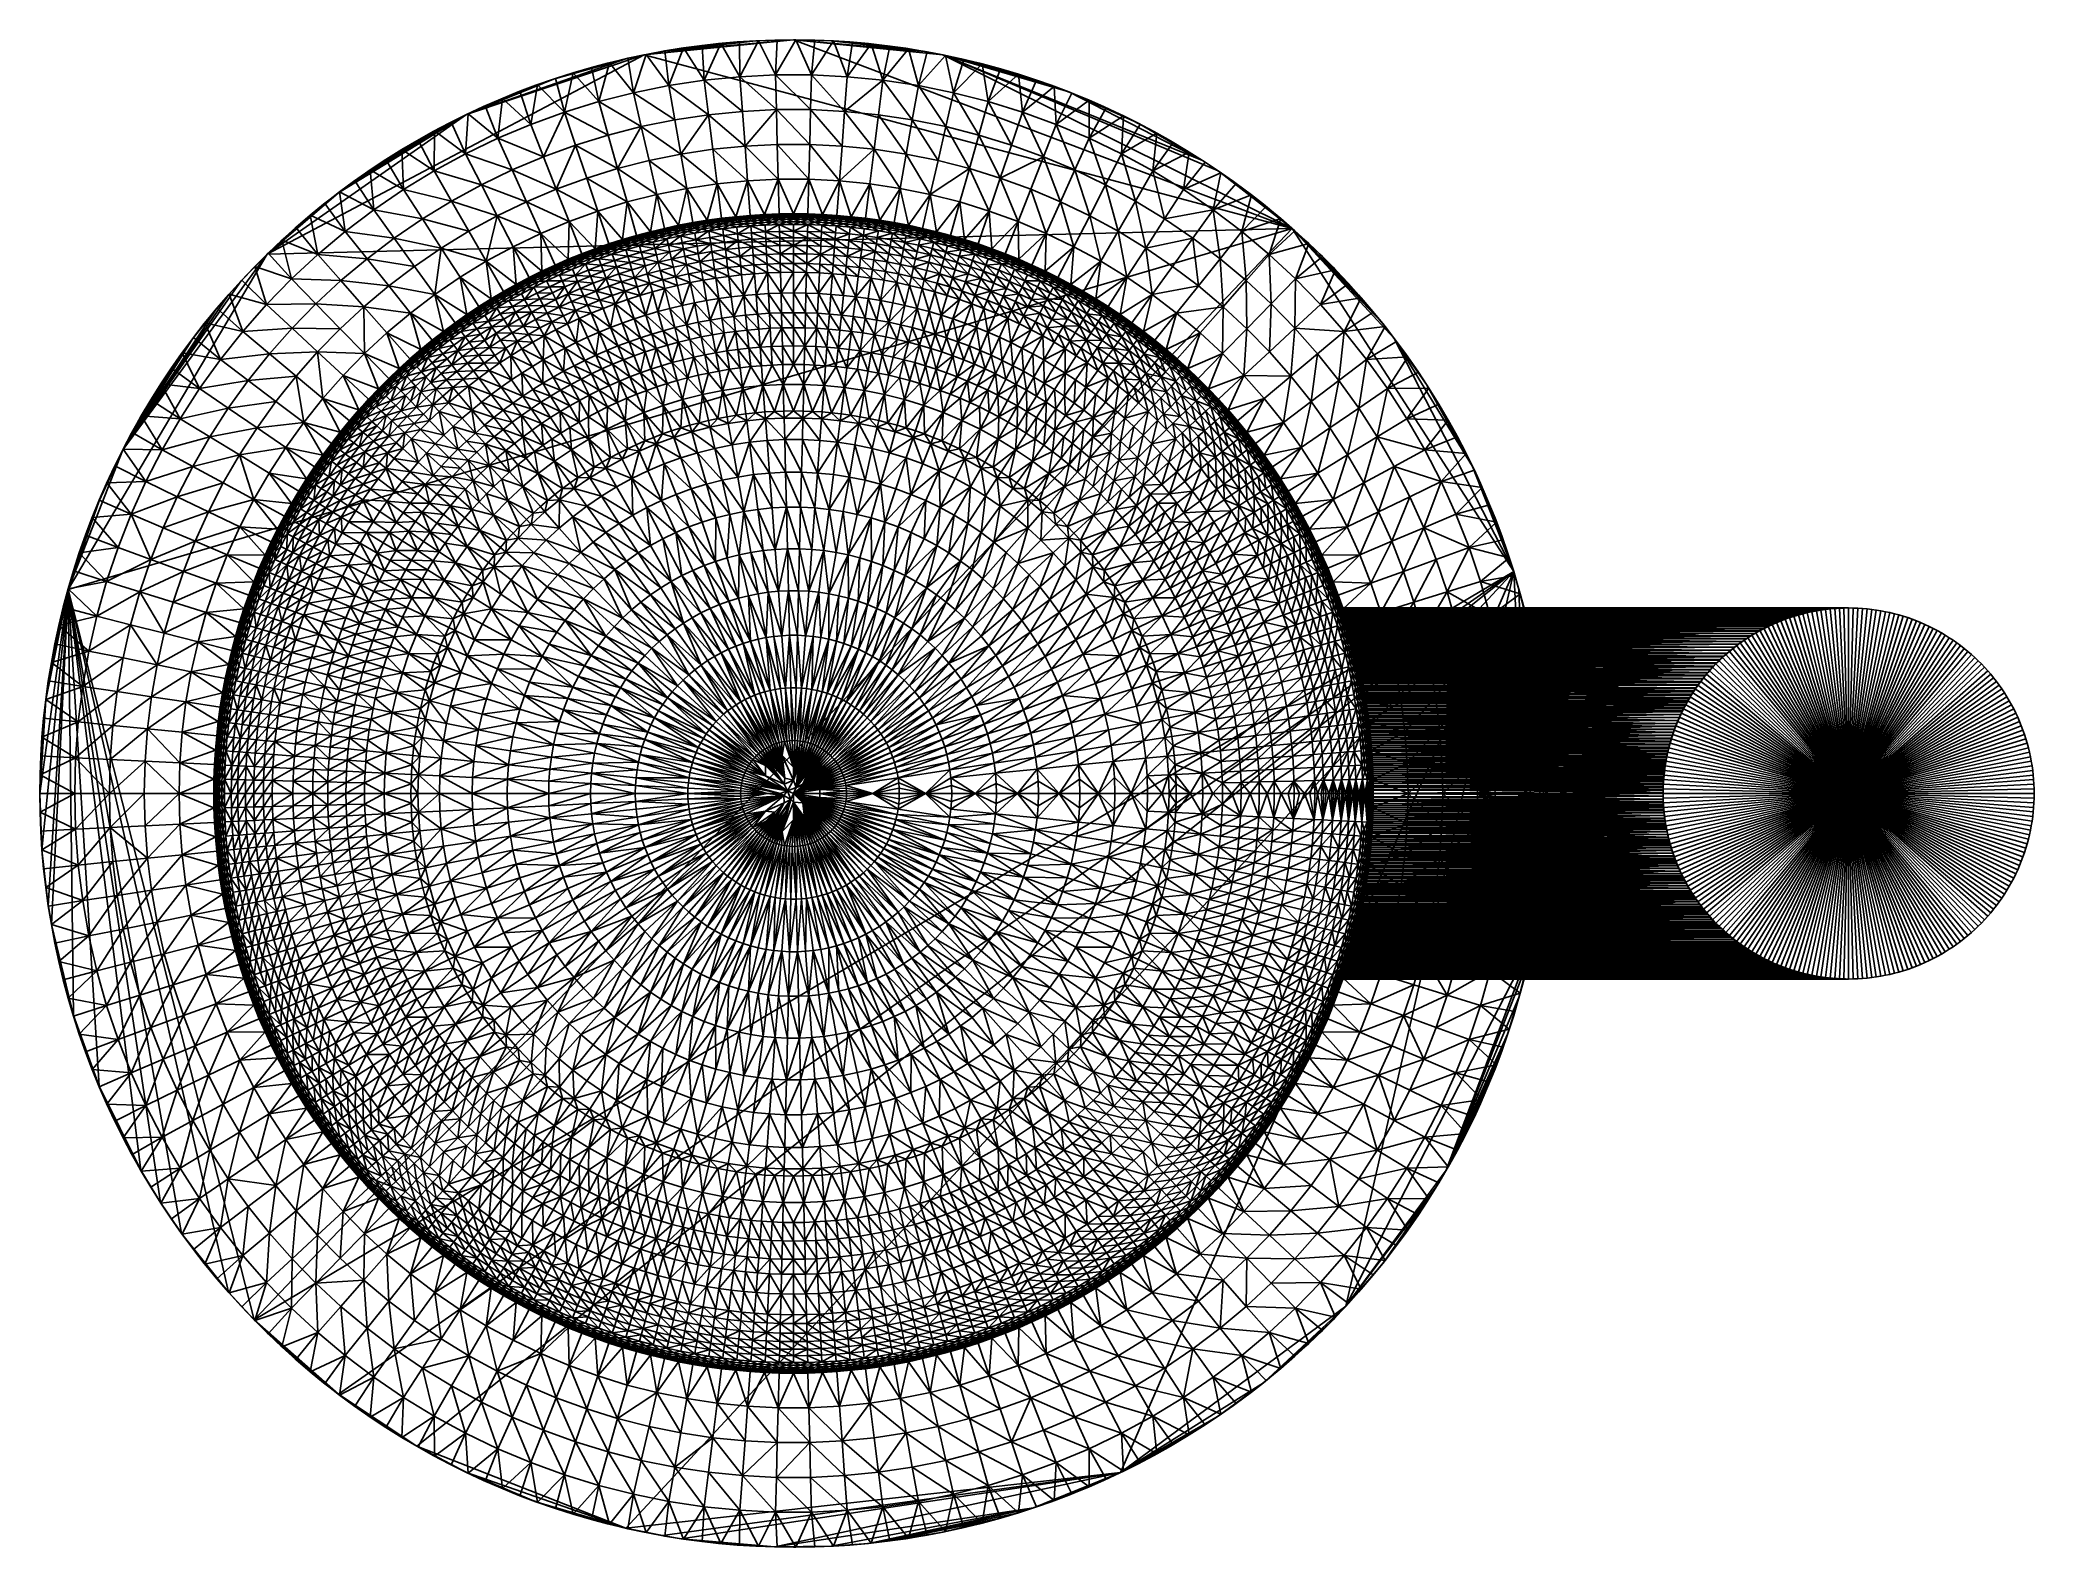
# Model space of a CAD drawing. Header units: millimetres. Extents: x -3250 to 5350, y -3250 to 3250.
import ezdxf

# ---------------------------------------------------------------- set-up
doc = ezdxf.new("R2010")
doc.units = ezdxf.units.MM
doc.header["$MEASUREMENT"] = 0
doc.layers.add('MESH_3D', color=2, linetype='CONTINUOUS')

msp = doc.modelspace()

# ---------------------------------------------------------------- linework, layer by layer
at = {"layer": 'MESH_3D'}
for points in [[(-644, 3185.6, 32500), (-1410.1, 2928.1, 32500), (-2269.3, 2326.6, 32500)], [(2150.5, 2436.8, 32500), (-644, 3185.6, 32500), (-2269.3, 2326.6, 32500)], [(-644, 3185.6, 32500), (-723.2, 3168.5, 32500), (-1410.1, 2928.1, 32500)], [(-723.2, 3168.5, 32500), (-644, 3185.6, 32500), (-714.3, 3170.5, 25000)], [(-689.8, 3022.3, 24800), (-714.3, 3170.5, 25000), (-634.9, 3187.4, 25000)], [(-644, 3185.6, 32500), (-634.9, 3187.4, 25000), (-714.3, 3170.5, 25000)], [(-689.8, 3022.3, 24800), (-634.9, 3187.4, 25000), (-538.3, 3052.9, 24800)], [(0, 3250, 32500), (-564.4, 3200.6, 32500), (-644, 3185.6, 32500)], [(2150.5, 2436.8, 32500), (0, 3250, 32500), (-644, 3185.6, 32500)], [(-644, 3185.6, 32500), (-564.4, 3200.6, 32500), (-634.9, 3187.4, 25000)], [(-538.3, 3052.9, 24800), (-634.9, 3187.4, 25000), (-555.1, 3202.2, 25000)], [(-564.4, 3200.6, 32500), (-555.1, 3202.2, 25000), (-634.9, 3187.4, 25000)], [(0, 3250, 32500), (-162, 3246, 32500), (-564.4, 3200.6, 32500)], [(-162, 3246, 32500), (-242.9, 3240.9, 32500), (-564.4, 3200.6, 32500)], [(-242.9, 3240.9, 32500), (-323.6, 3233.9, 32500), (-564.4, 3200.6, 32500)], [(-323.6, 3233.9, 32500), (-404.1, 3224.8, 32500), (-564.4, 3200.6, 32500)], [(-404.1, 3224.8, 32500), (-484.4, 3213.7, 32500), (-564.4, 3200.6, 32500)], [(-564.4, 3200.6, 32500), (-484.4, 3213.7, 32500), (-555.1, 3202.2, 25000)], [(-538.3, 3052.9, 24800), (-555.1, 3202.2, 25000), (-474.9, 3215.1, 25000)], [(-484.4, 3213.7, 32500), (-474.9, 3215.1, 25000), (-555.1, 3202.2, 25000)], [(-538.3, 3052.9, 24800), (-474.9, 3215.1, 25000), (-385.5, 3075.9, 24800)], [(-484.4, 3213.7, 32500), (-404.1, 3224.8, 32500), (-474.9, 3215.1, 25000)], [(-385.5, 3075.9, 24800), (-474.9, 3215.1, 25000), (-394.4, 3226, 25000)], [(-404.1, 3224.8, 32500), (-394.4, 3226, 25000), (-474.9, 3215.1, 25000)], [(-404.1, 3224.8, 32500), (-323.6, 3233.9, 32500), (-394.4, 3226, 25000)], [(-385.5, 3075.9, 24800), (-394.4, 3226, 25000), (-313.7, 3234.8, 25000)], [(-323.6, 3233.9, 32500), (-313.7, 3234.8, 25000), (-394.4, 3226, 25000)], [(-385.5, 3075.9, 24800), (-313.7, 3234.8, 25000), (-231.7, 3091.3, 24800)], [(-323.6, 3233.9, 32500), (-242.9, 3240.9, 32500), (-313.7, 3234.8, 25000)], [(-231.7, 3091.3, 24800), (-313.7, 3234.8, 25000), (-232.8, 3241.7, 25000)], [(-242.9, 3240.9, 32500), (-232.8, 3241.7, 25000), (-313.7, 3234.8, 25000)], [(-242.9, 3240.9, 32500), (-162, 3246, 32500), (-232.8, 3241.7, 25000)], [(-231.7, 3091.3, 24800), (-232.8, 3241.7, 25000), (-151.7, 3246.5, 25000)], [(-162, 3246, 32500), (-151.7, 3246.5, 25000), (-232.8, 3241.7, 25000)], [(-231.7, 3091.3, 24800), (-151.7, 3246.5, 25000), (-77.3, 3099, 24800)], [(0, 3250, 32500), (-81, 3249, 32500), (-162, 3246, 32500)], [(-162, 3246, 32500), (-81, 3249, 32500), (-151.7, 3246.5, 25000)], [(-77.3, 3099, 24800), (-151.7, 3246.5, 25000), (-70.6, 3249.2, 25000)], [(-81, 3249, 32500), (-70.6, 3249.2, 25000), (-151.7, 3246.5, 25000)], [(-81, 3249, 32500), (0, 3250, 32500), (-70.6, 3249.2, 25000)], [(-77.3, 3099, 24800), (-70.6, 3249.2, 25000), (10.6, 3250, 25000)], [(-77.3, 3099, 24800), (10.6, 3250, 25000), (77.3, 3099, 24800)], [(0, 3250, 32500), (10.6, 3250, 25000), (-70.6, 3249.2, 25000)], [(0, 3250, 32500), (81, 3249, 32500), (10.6, 3250, 25000)], [(162, 3246, 32500), (81, 3249, 32500), (0, 3250, 32500)], [(564.4, 3200.6, 32500), (162, 3246, 32500), (0, 3250, 32500)], [(644, 3185.6, 32500), (564.4, 3200.6, 32500), (0, 3250, 32500)], [(2150.5, 2436.8, 32500), (644, 3185.6, 32500), (0, 3250, 32500)], [(77.3, 3099, 24800), (10.6, 3250, 25000), (91.8, 3248.7, 25000)], [(81, 3249, 32500), (91.8, 3248.7, 25000), (10.6, 3250, 25000)], [(77.3, 3099, 24800), (91.8, 3248.7, 25000), (172.9, 3245.4, 25000)], [(77.3, 3099, 24800), (172.9, 3245.4, 25000), (231.7, 3091.3, 24800)], [(81, 3249, 32500), (162, 3246, 32500), (91.8, 3248.7, 25000)], [(162, 3246, 32500), (172.9, 3245.4, 25000), (91.8, 3248.7, 25000)], [(162, 3246, 32500), (242.9, 3240.9, 32500), (172.9, 3245.4, 25000)], [(323.6, 3233.9, 32500), (242.9, 3240.9, 32500), (162, 3246, 32500)], [(484.4, 3213.7, 32500), (323.6, 3233.9, 32500), (162, 3246, 32500)], [(564.4, 3200.6, 32500), (484.4, 3213.7, 32500), (162, 3246, 32500)], [(231.7, 3091.3, 24800), (172.9, 3245.4, 25000), (253.9, 3240.1, 25000)], [(242.9, 3240.9, 32500), (253.9, 3240.1, 25000), (172.9, 3245.4, 25000)], [(231.7, 3091.3, 24800), (253.9, 3240.1, 25000), (334.8, 3232.7, 25000)], [(231.7, 3091.3, 24800), (334.8, 3232.7, 25000), (385.5, 3075.9, 24800)], [(242.9, 3240.9, 32500), (323.6, 3233.9, 32500), (253.9, 3240.1, 25000)], [(323.6, 3233.9, 32500), (334.8, 3232.7, 25000), (253.9, 3240.1, 25000)], [(323.6, 3233.9, 32500), (404.1, 3224.8, 32500), (334.8, 3232.7, 25000)], [(484.4, 3213.7, 32500), (404.1, 3224.8, 32500), (323.6, 3233.9, 32500)], [(385.5, 3075.9, 24800), (334.8, 3232.7, 25000), (415.5, 3223.3, 25000)], [(404.1, 3224.8, 32500), (415.5, 3223.3, 25000), (334.8, 3232.7, 25000)], [(385.5, 3075.9, 24800), (415.5, 3223.3, 25000), (495.9, 3211.9, 25000)], [(385.5, 3075.9, 24800), (495.9, 3211.9, 25000), (538.3, 3052.9, 24800)], [(404.1, 3224.8, 32500), (484.4, 3213.7, 32500), (415.5, 3223.3, 25000)], [(484.4, 3213.7, 32500), (495.9, 3211.9, 25000), (415.5, 3223.3, 25000)], [(484.4, 3213.7, 32500), (564.4, 3200.6, 32500), (495.9, 3211.9, 25000)], [(538.3, 3052.9, 24800), (495.9, 3211.9, 25000), (576, 3198.6, 25000)], [(564.4, 3200.6, 32500), (576, 3198.6, 25000), (495.9, 3211.9, 25000)], [(538.3, 3052.9, 24800), (576, 3198.6, 25000), (655.7, 3183.2, 25000)], [(538.3, 3052.9, 24800), (655.7, 3183.2, 25000), (689.8, 3022.3, 24800)], [(564.4, 3200.6, 32500), (644, 3185.6, 32500), (576, 3198.6, 25000)], [(644, 3185.6, 32500), (655.7, 3183.2, 25000), (576, 3198.6, 25000)], [(644, 3185.6, 32500), (723.2, 3168.5, 32500), (655.7, 3183.2, 25000)], [(802, 3149.5, 32500), (723.2, 3168.5, 32500), (644, 3185.6, 32500)], [(958, 3105.6, 32500), (802, 3149.5, 32500), (644, 3185.6, 32500)], [(1035.1, 3080.8, 32500), (958, 3105.6, 32500), (644, 3185.6, 32500)], [(1111.6, 3054, 32500), (1035.1, 3080.8, 32500), (644, 3185.6, 32500)], [(1187.4, 3025.3, 32500), (1111.6, 3054, 32500), (644, 3185.6, 32500)], [(1763.3, 2730.1, 32500), (1187.4, 3025.3, 32500), (644, 3185.6, 32500)], [(1830.8, 2685.3, 32500), (1763.3, 2730.1, 32500), (644, 3185.6, 32500)], [(2150.5, 2436.8, 32500), (1830.8, 2685.3, 32500), (644, 3185.6, 32500)], [(689.8, 3022.3, 24800), (655.7, 3183.2, 25000), (735, 3165.8, 25000)], [(723.2, 3168.5, 32500), (735, 3165.8, 25000), (655.7, 3183.2, 25000)], [(-723.2, 3168.5, 32500), (-1035.1, 3080.8, 32500), (-1410.1, 2928.1, 32500)], [(-723.2, 3168.5, 32500), (-958, 3105.6, 32500), (-1035.1, 3080.8, 32500)], [(-1035.1, 3080.8, 32500), (-958, 3105.6, 32500), (-1027.1, 3083.4, 25000)], [(-987.3, 2938.6, 24800), (-1027.1, 3083.4, 25000), (-949.8, 3108.1, 25000)], [(-958, 3105.6, 32500), (-949.8, 3108.1, 25000), (-1027.1, 3083.4, 25000)], [(-987.3, 2938.6, 24800), (-949.8, 3108.1, 25000), (-839.6, 2984.1, 24800)], [(-723.2, 3168.5, 32500), (-802, 3149.5, 32500), (-958, 3105.6, 32500)], [(-802, 3149.5, 32500), (-880.2, 3128.5, 32500), (-958, 3105.6, 32500)], [(-958, 3105.6, 32500), (-880.2, 3128.5, 32500), (-949.8, 3108.1, 25000)], [(-839.6, 2984.1, 24800), (-949.8, 3108.1, 25000), (-871.8, 3130.9, 25000)], [(-880.2, 3128.5, 32500), (-871.8, 3130.9, 25000), (-949.8, 3108.1, 25000)], [(-880.2, 3128.5, 32500), (-802, 3149.5, 32500), (-871.8, 3130.9, 25000)], [(-839.6, 2984.1, 24800), (-871.8, 3130.9, 25000), (-793.3, 3151.7, 25000)], [(-802, 3149.5, 32500), (-793.3, 3151.7, 25000), (-871.8, 3130.9, 25000)], [(-839.6, 2984.1, 24800), (-793.3, 3151.7, 25000), (-689.8, 3022.3, 24800)], [(-802, 3149.5, 32500), (-723.2, 3168.5, 32500), (-793.3, 3151.7, 25000)], [(-689.8, 3022.3, 24800), (-793.3, 3151.7, 25000), (-714.3, 3170.5, 25000)], [(-723.2, 3168.5, 32500), (-714.3, 3170.5, 25000), (-793.3, 3151.7, 25000)], [(-231.7, 3091.3, 24800), (-77.3, 3099, 24800), (-73.5, 2949.1, 24600)], [(-77.3, 3099, 24800), (73.5, 2949.1, 24600), (-73.5, 2949.1, 24600)], [(-77.3, 3099, 24800), (77.3, 3099, 24800), (73.5, 2949.1, 24600)], [(77.3, 3099, 24800), (220.5, 2941.8, 24600), (73.5, 2949.1, 24600)], [(77.3, 3099, 24800), (231.7, 3091.3, 24800), (220.5, 2941.8, 24600)], [(689.8, 3022.3, 24800), (735, 3165.8, 25000), (813.9, 3146.4, 25000)], [(689.8, 3022.3, 24800), (813.9, 3146.4, 25000), (839.6, 2984.1, 24800)], [(723.2, 3168.5, 32500), (802, 3149.5, 32500), (735, 3165.8, 25000)], [(802, 3149.5, 32500), (813.9, 3146.4, 25000), (735, 3165.8, 25000)], [(802, 3149.5, 32500), (880.2, 3128.5, 32500), (813.9, 3146.4, 25000)], [(958, 3105.6, 32500), (880.2, 3128.5, 32500), (802, 3149.5, 32500)], [(839.6, 2984.1, 24800), (813.9, 3146.4, 25000), (892.2, 3125.1, 25000)], [(880.2, 3128.5, 32500), (892.2, 3125.1, 25000), (813.9, 3146.4, 25000)], [(839.6, 2984.1, 24800), (892.2, 3125.1, 25000), (970, 3101.9, 25000)], [(839.6, 2984.1, 24800), (970, 3101.9, 25000), (987.3, 2938.6, 24800)], [(880.2, 3128.5, 32500), (958, 3105.6, 32500), (892.2, 3125.1, 25000)], [(958, 3105.6, 32500), (970, 3101.9, 25000), (892.2, 3125.1, 25000)], [(958, 3105.6, 32500), (1035.1, 3080.8, 32500), (970, 3101.9, 25000)], [(987.3, 2938.6, 24800), (970, 3101.9, 25000), (1047.2, 3076.7, 25000)], [(1035.1, 3080.8, 32500), (1047.2, 3076.7, 25000), (970, 3101.9, 25000)], [(-1035.1, 3080.8, 32500), (-1336.7, 2962.4, 32500), (-1410.1, 2928.1, 32500)], [(-1035.1, 3080.8, 32500), (-1262.4, 2994.8, 32500), (-1336.7, 2962.4, 32500)], [(-1035.1, 3080.8, 32500), (-1187.4, 3025.3, 32500), (-1262.4, 2994.8, 32500)], [(-1262.4, 2994.8, 32500), (-1187.4, 3025.3, 32500), (-1255.1, 2997.9, 25000)], [(-1132.6, 2885.7, 24800), (-1255.1, 2997.9, 25000), (-1179.8, 3028.3, 25000)], [(-1187.4, 3025.3, 32500), (-1179.8, 3028.3, 25000), (-1255.1, 2997.9, 25000)], [(-1035.1, 3080.8, 32500), (-1111.6, 3054, 32500), (-1187.4, 3025.3, 32500)], [(-1187.4, 3025.3, 32500), (-1111.6, 3054, 32500), (-1179.8, 3028.3, 25000)], [(-1132.6, 2885.7, 24800), (-1179.8, 3028.3, 25000), (-1103.8, 3056.8, 25000)], [(-1111.6, 3054, 32500), (-1103.8, 3056.8, 25000), (-1179.8, 3028.3, 25000)], [(-1132.6, 2885.7, 24800), (-1103.8, 3056.8, 25000), (-987.3, 2938.6, 24800)], [(-1111.6, 3054, 32500), (-1035.1, 3080.8, 32500), (-1103.8, 3056.8, 25000)], [(-987.3, 2938.6, 24800), (-1103.8, 3056.8, 25000), (-1027.1, 3083.4, 25000)], [(-1035.1, 3080.8, 32500), (-1027.1, 3083.4, 25000), (-1103.8, 3056.8, 25000)], [(-839.6, 2984.1, 24800), (-689.8, 3022.3, 24800), (-656.4, 2876, 24600)], [(-689.8, 3022.3, 24800), (-538.3, 3052.9, 24800), (-512.3, 2905.2, 24600)], [(-689.8, 3022.3, 24800), (-512.3, 2905.2, 24600), (-656.4, 2876, 24600)], [(-538.3, 3052.9, 24800), (-385.5, 3075.9, 24800), (-366.8, 2927.1, 24600)], [(-538.3, 3052.9, 24800), (-366.8, 2927.1, 24600), (-512.3, 2905.2, 24600)], [(-385.5, 3075.9, 24800), (-231.7, 3091.3, 24800), (-220.5, 2941.8, 24600)], [(-385.5, 3075.9, 24800), (-220.5, 2941.8, 24600), (-366.8, 2927.1, 24600)], [(-231.7, 3091.3, 24800), (-73.5, 2949.1, 24600), (-220.5, 2941.8, 24600)], [(231.7, 3091.3, 24800), (385.5, 3075.9, 24800), (220.5, 2941.8, 24600)], [(385.5, 3075.9, 24800), (366.8, 2927.1, 24600), (220.5, 2941.8, 24600)], [(385.5, 3075.9, 24800), (512.3, 2905.2, 24600), (366.8, 2927.1, 24600)], [(385.5, 3075.9, 24800), (538.3, 3052.9, 24800), (512.3, 2905.2, 24600)], [(538.3, 3052.9, 24800), (656.4, 2876, 24600), (512.3, 2905.2, 24600)], [(538.3, 3052.9, 24800), (689.8, 3022.3, 24800), (656.4, 2876, 24600)], [(689.8, 3022.3, 24800), (799, 2839.7, 24600), (656.4, 2876, 24600)], [(689.8, 3022.3, 24800), (839.6, 2984.1, 24800), (799, 2839.7, 24600)], [(987.3, 2938.6, 24800), (1047.2, 3076.7, 25000), (1123.7, 3049.5, 25000)], [(987.3, 2938.6, 24800), (1123.7, 3049.5, 25000), (1132.6, 2885.7, 24800)], [(1035.1, 3080.8, 32500), (1111.6, 3054, 32500), (1047.2, 3076.7, 25000)], [(1111.6, 3054, 32500), (1123.7, 3049.5, 25000), (1047.2, 3076.7, 25000)], [(1111.6, 3054, 32500), (1187.4, 3025.3, 32500), (1123.7, 3049.5, 25000)], [(1132.6, 2885.7, 24800), (1123.7, 3049.5, 25000), (1199.6, 3020.5, 25000)], [(1187.4, 3025.3, 32500), (1199.6, 3020.5, 25000), (1123.7, 3049.5, 25000)], [(1132.6, 2885.7, 24800), (1199.6, 3020.5, 25000), (1274.7, 2989.6, 25000)], [(1187.4, 3025.3, 32500), (1262.4, 2994.8, 32500), (1199.6, 3020.5, 25000)], [(1336.7, 2962.4, 32500), (1262.4, 2994.8, 32500), (1187.4, 3025.3, 32500)], [(1482.7, 2892.1, 32500), (1336.7, 2962.4, 32500), (1187.4, 3025.3, 32500)], [(1763.3, 2730.1, 32500), (1482.7, 2892.1, 32500), (1187.4, 3025.3, 32500)], [(1262.4, 2994.8, 32500), (1274.7, 2989.6, 25000), (1199.6, 3020.5, 25000)], [(-1410.1, 2928.1, 32500), (-1962.4, 2590.7, 32500), (-2269.3, 2326.6, 32500)], [(-1410.1, 2928.1, 32500), (-1482.7, 2892.1, 32500), (-1962.4, 2590.7, 32500)], [(-1482.7, 2892.1, 32500), (-1410.1, 2928.1, 32500), (-1476.1, 2895.5, 25000)], [(-1414.3, 2758.6, 24800), (-1476.1, 2895.5, 25000), (-1403.3, 2931.4, 25000)], [(-1410.1, 2928.1, 32500), (-1403.3, 2931.4, 25000), (-1476.1, 2895.5, 25000)], [(-1414.3, 2758.6, 24800), (-1403.3, 2931.4, 25000), (-1275, 2825.7, 24800)], [(-1410.1, 2928.1, 32500), (-1336.7, 2962.4, 32500), (-1403.3, 2931.4, 25000)], [(-1275, 2825.7, 24800), (-1403.3, 2931.4, 25000), (-1329.6, 2965.6, 25000)], [(-1336.7, 2962.4, 32500), (-1329.6, 2965.6, 25000), (-1403.3, 2931.4, 25000)], [(-1336.7, 2962.4, 32500), (-1262.4, 2994.8, 32500), (-1329.6, 2965.6, 25000)], [(-1275, 2825.7, 24800), (-1329.6, 2965.6, 25000), (-1255.1, 2997.9, 25000)], [(-1262.4, 2994.8, 32500), (-1255.1, 2997.9, 25000), (-1329.6, 2965.6, 25000)], [(-1275, 2825.7, 24800), (-1255.1, 2997.9, 25000), (-1132.6, 2885.7, 24800)], [(-1132.6, 2885.7, 24800), (-987.3, 2938.6, 24800), (-1077.8, 2746.1, 24600)], [(-987.3, 2938.6, 24800), (-939.5, 2796.4, 24600), (-1077.8, 2746.1, 24600)], [(-987.3, 2938.6, 24800), (-839.6, 2984.1, 24800), (-799, 2839.7, 24600)], [(-987.3, 2938.6, 24800), (-799, 2839.7, 24600), (-939.5, 2796.4, 24600)], [(-839.6, 2984.1, 24800), (-656.4, 2876, 24600), (-799, 2839.7, 24600)], [(-512.3, 2905.2, 24600), (-366.8, 2927.1, 24600), (-486.2, 2757.5, 24400)], [(-366.8, 2927.1, 24600), (-348.2, 2778.3, 24400), (-486.2, 2757.5, 24400)], [(-366.8, 2927.1, 24600), (-220.5, 2941.8, 24600), (-209.2, 2792.2, 24400)], [(-366.8, 2927.1, 24600), (-209.2, 2792.2, 24400), (-348.2, 2778.3, 24400)], [(-220.5, 2941.8, 24600), (-73.5, 2949.1, 24600), (-209.2, 2792.2, 24400)], [(-73.5, 2949.1, 24600), (-69.8, 2799.1, 24400), (-209.2, 2792.2, 24400)], [(-73.5, 2949.1, 24600), (73.5, 2949.1, 24600), (69.8, 2799.1, 24400)], [(-73.5, 2949.1, 24600), (69.8, 2799.1, 24400), (-69.8, 2799.1, 24400)], [(73.5, 2949.1, 24600), (209.2, 2792.2, 24400), (69.8, 2799.1, 24400)], [(73.5, 2949.1, 24600), (220.5, 2941.8, 24600), (209.2, 2792.2, 24400)], [(220.5, 2941.8, 24600), (348.2, 2778.3, 24400), (209.2, 2792.2, 24400)], [(220.5, 2941.8, 24600), (366.8, 2927.1, 24600), (348.2, 2778.3, 24400)], [(366.8, 2927.1, 24600), (486.2, 2757.5, 24400), (348.2, 2778.3, 24400)], [(366.8, 2927.1, 24600), (512.3, 2905.2, 24600), (486.2, 2757.5, 24400)], [(839.6, 2984.1, 24800), (939.5, 2796.4, 24600), (799, 2839.7, 24600)], [(839.6, 2984.1, 24800), (987.3, 2938.6, 24800), (939.5, 2796.4, 24600)], [(987.3, 2938.6, 24800), (1077.8, 2746.1, 24600), (939.5, 2796.4, 24600)], [(987.3, 2938.6, 24800), (1132.6, 2885.7, 24800), (1077.8, 2746.1, 24600)], [(1132.6, 2885.7, 24800), (1274.7, 2989.6, 25000), (1275, 2825.7, 24800)], [(1262.4, 2994.8, 32500), (1336.7, 2962.4, 32500), (1274.7, 2989.6, 25000)], [(1275, 2825.7, 24800), (1274.7, 2989.6, 25000), (1348.9, 2956.8, 25000)], [(1336.7, 2962.4, 32500), (1348.9, 2956.8, 25000), (1274.7, 2989.6, 25000)], [(1275, 2825.7, 24800), (1348.9, 2956.8, 25000), (1422.4, 2922.2, 25000)], [(1336.7, 2962.4, 32500), (1410.1, 2928.1, 32500), (1348.9, 2956.8, 25000)], [(1482.7, 2892.1, 32500), (1410.1, 2928.1, 32500), (1336.7, 2962.4, 32500)], [(1410.1, 2928.1, 32500), (1422.4, 2922.2, 25000), (1348.9, 2956.8, 25000)], [(1410.1, 2928.1, 32500), (1482.7, 2892.1, 32500), (1422.4, 2922.2, 25000)], [(-1482.7, 2892.1, 32500), (-1554.3, 2854.2, 32500), (-1962.4, 2590.7, 32500)], [(-1554.3, 2854.2, 32500), (-1897.2, 2638.8, 32500), (-1962.4, 2590.7, 32500)], [(-1554.3, 2854.2, 32500), (-1625, 2814.6, 32500), (-1897.2, 2638.8, 32500)], [(-1625, 2814.6, 32500), (-1554.3, 2854.2, 32500), (-1618.9, 2818.1, 25000)], [(-1550, 2684.7, 24800), (-1618.9, 2818.1, 25000), (-1548, 2857.7, 25000)], [(-1554.3, 2854.2, 32500), (-1548, 2857.7, 25000), (-1618.9, 2818.1, 25000)], [(-1554.3, 2854.2, 32500), (-1482.7, 2892.1, 32500), (-1548, 2857.7, 25000)], [(-1550, 2684.7, 24800), (-1548, 2857.7, 25000), (-1414.3, 2758.6, 24800)], [(-1414.3, 2758.6, 24800), (-1548, 2857.7, 25000), (-1476.1, 2895.5, 25000)], [(-1482.7, 2892.1, 32500), (-1476.1, 2895.5, 25000), (-1548, 2857.7, 25000)], [(-1275, 2825.7, 24800), (-1132.6, 2885.7, 24800), (-1077.8, 2746.1, 24600)], [(-939.5, 2796.4, 24600), (-799, 2839.7, 24600), (-758.4, 2695.3, 24400)], [(-799, 2839.7, 24600), (-656.4, 2876, 24600), (-758.4, 2695.3, 24400)], [(-656.4, 2876, 24600), (-623.1, 2729.8, 24400), (-758.4, 2695.3, 24400)], [(-656.4, 2876, 24600), (-512.3, 2905.2, 24600), (-486.2, 2757.5, 24400)], [(-656.4, 2876, 24600), (-486.2, 2757.5, 24400), (-623.1, 2729.8, 24400)], [(512.3, 2905.2, 24600), (623.1, 2729.8, 24400), (486.2, 2757.5, 24400)], [(512.3, 2905.2, 24600), (656.4, 2876, 24600), (623.1, 2729.8, 24400)], [(656.4, 2876, 24600), (758.4, 2695.3, 24400), (623.1, 2729.8, 24400)], [(656.4, 2876, 24600), (799, 2839.7, 24600), (758.4, 2695.3, 24400)], [(799, 2839.7, 24600), (891.8, 2654.2, 24400), (758.4, 2695.3, 24400)], [(799, 2839.7, 24600), (939.5, 2796.4, 24600), (891.8, 2654.2, 24400)], [(1132.6, 2885.7, 24800), (1213.3, 2688.9, 24600), (1077.8, 2746.1, 24600)], [(1132.6, 2885.7, 24800), (1275, 2825.7, 24800), (1213.3, 2688.9, 24600)], [(1275, 2825.7, 24800), (1422.4, 2922.2, 25000), (1414.3, 2758.6, 24800)], [(1414.3, 2758.6, 24800), (1422.4, 2922.2, 25000), (1495, 2885.8, 25000)], [(1414.3, 2758.6, 24800), (1495, 2885.8, 25000), (1566.6, 2847.5, 25000)], [(1414.3, 2758.6, 24800), (1566.6, 2847.5, 25000), (1550, 2684.7, 24800)], [(1482.7, 2892.1, 32500), (1495, 2885.8, 25000), (1422.4, 2922.2, 25000)], [(1482.7, 2892.1, 32500), (1554.3, 2854.2, 32500), (1495, 2885.8, 25000)], [(1625, 2814.6, 32500), (1554.3, 2854.2, 32500), (1482.7, 2892.1, 32500)], [(1763.3, 2730.1, 32500), (1625, 2814.6, 32500), (1482.7, 2892.1, 32500)], [(1554.3, 2854.2, 32500), (1566.6, 2847.5, 25000), (1495, 2885.8, 25000)], [(1550, 2684.7, 24800), (1566.6, 2847.5, 25000), (1637.2, 2807.5, 25000)], [(1554.3, 2854.2, 32500), (1625, 2814.6, 32500), (1566.6, 2847.5, 25000)], [(1625, 2814.6, 32500), (1637.2, 2807.5, 25000), (1566.6, 2847.5, 25000)], [(-1625, 2814.6, 32500), (-1694.7, 2773.2, 32500), (-1897.2, 2638.8, 32500)], [(-1694.7, 2773.2, 32500), (-1830.8, 2685.3, 32500), (-1897.2, 2638.8, 32500)], [(-1694.7, 2773.2, 32500), (-1763.3, 2730.1, 32500), (-1830.8, 2685.3, 32500)], [(-1763.3, 2730.1, 32500), (-1694.7, 2773.2, 32500), (-1757.6, 2733.7, 25000)], [(-1681.9, 2604.1, 24800), (-1757.6, 2733.7, 25000), (-1688.8, 2776.8, 25000)], [(-1694.7, 2773.2, 32500), (-1688.8, 2776.8, 25000), (-1757.6, 2733.7, 25000)], [(-1694.7, 2773.2, 32500), (-1625, 2814.6, 32500), (-1688.8, 2776.8, 25000)], [(-1550, 2684.7, 24800), (-1688.8, 2776.8, 25000), (-1618.9, 2818.1, 25000)], [(-1625, 2814.6, 32500), (-1618.9, 2818.1, 25000), (-1688.8, 2776.8, 25000)], [(-1681.9, 2604.1, 24800), (-1688.8, 2776.8, 25000), (-1550, 2684.7, 24800)], [(-1550, 2684.7, 24800), (-1414.3, 2758.6, 24800), (-1345.8, 2625.1, 24600)], [(-1414.3, 2758.6, 24800), (-1275, 2825.7, 24800), (-1213.3, 2688.9, 24600)], [(-1414.3, 2758.6, 24800), (-1213.3, 2688.9, 24600), (-1345.8, 2625.1, 24600)], [(-1275, 2825.7, 24800), (-1077.8, 2746.1, 24600), (-1213.3, 2688.9, 24600)], [(-1077.8, 2746.1, 24600), (-939.5, 2796.4, 24600), (-1023, 2606.4, 24400)], [(-939.5, 2796.4, 24600), (-891.8, 2654.2, 24400), (-1023, 2606.4, 24400)], [(-939.5, 2796.4, 24600), (-758.4, 2695.3, 24400), (-891.8, 2654.2, 24400)], [(-623.1, 2729.8, 24400), (-486.2, 2757.5, 24400), (-460.2, 2609.7, 24200)], [(-486.2, 2757.5, 24400), (-348.2, 2778.3, 24400), (-329.5, 2629.4, 24200)], [(-486.2, 2757.5, 24400), (-329.5, 2629.4, 24200), (-460.2, 2609.7, 24200)], [(-348.2, 2778.3, 24400), (-209.2, 2792.2, 24400), (-198, 2642.6, 24200)], [(-348.2, 2778.3, 24400), (-198, 2642.6, 24200), (-329.5, 2629.4, 24200)], [(-209.2, 2792.2, 24400), (-69.8, 2799.1, 24400), (-66.1, 2649.2, 24200)], [(-209.2, 2792.2, 24400), (-66.1, 2649.2, 24200), (-198, 2642.6, 24200)], [(-69.8, 2799.1, 24400), (66.1, 2649.2, 24200), (-66.1, 2649.2, 24200)], [(-69.8, 2799.1, 24400), (69.8, 2799.1, 24400), (66.1, 2649.2, 24200)], [(69.8, 2799.1, 24400), (198, 2642.6, 24200), (66.1, 2649.2, 24200)], [(69.8, 2799.1, 24400), (209.2, 2792.2, 24400), (198, 2642.6, 24200)], [(209.2, 2792.2, 24400), (348.2, 2778.3, 24400), (198, 2642.6, 24200)], [(348.2, 2778.3, 24400), (329.5, 2629.4, 24200), (198, 2642.6, 24200)], [(348.2, 2778.3, 24400), (460.2, 2609.7, 24200), (329.5, 2629.4, 24200)], [(348.2, 2778.3, 24400), (486.2, 2757.5, 24400), (460.2, 2609.7, 24200)], [(486.2, 2757.5, 24400), (589.7, 2583.6, 24200), (460.2, 2609.7, 24200)], [(486.2, 2757.5, 24400), (623.1, 2729.8, 24400), (589.7, 2583.6, 24200)], [(939.5, 2796.4, 24600), (1077.8, 2746.1, 24600), (891.8, 2654.2, 24400)], [(1275, 2825.7, 24800), (1345.8, 2625.1, 24600), (1213.3, 2688.9, 24600)], [(1275, 2825.7, 24800), (1414.3, 2758.6, 24800), (1345.8, 2625.1, 24600)], [(1414.3, 2758.6, 24800), (1475, 2554.8, 24600), (1345.8, 2625.1, 24600)], [(1414.3, 2758.6, 24800), (1550, 2684.7, 24800), (1475, 2554.8, 24600)], [(1550, 2684.7, 24800), (1637.2, 2807.5, 25000), (1706.9, 2765.7, 25000)], [(1550, 2684.7, 24800), (1706.9, 2765.7, 25000), (1681.9, 2604.1, 24800)], [(1625, 2814.6, 32500), (1694.7, 2773.2, 32500), (1637.2, 2807.5, 25000)], [(1763.3, 2730.1, 32500), (1694.7, 2773.2, 32500), (1625, 2814.6, 32500)], [(1694.7, 2773.2, 32500), (1706.9, 2765.7, 25000), (1637.2, 2807.5, 25000)], [(1681.9, 2604.1, 24800), (1706.9, 2765.7, 25000), (1775.4, 2722.2, 25000)], [(1694.7, 2773.2, 32500), (1763.3, 2730.1, 32500), (1706.9, 2765.7, 25000)], [(1763.3, 2730.1, 32500), (1775.4, 2722.2, 25000), (1706.9, 2765.7, 25000)], [(-1897.2, 2638.8, 32500), (-1830.8, 2685.3, 32500), (-1892, 2642.5, 25000)], [(-1809.6, 2517, 24800), (-1892, 2642.5, 25000), (-1825.4, 2689, 25000)], [(-1830.8, 2685.3, 32500), (-1825.4, 2689, 25000), (-1892, 2642.5, 25000)], [(-1830.8, 2685.3, 32500), (-1763.3, 2730.1, 32500), (-1825.4, 2689, 25000)], [(-1681.9, 2604.1, 24800), (-1825.4, 2689, 25000), (-1757.6, 2733.7, 25000)], [(-1763.3, 2730.1, 32500), (-1757.6, 2733.7, 25000), (-1825.4, 2689, 25000)], [(-1809.6, 2517, 24800), (-1825.4, 2689, 25000), (-1681.9, 2604.1, 24800)], [(-1681.9, 2604.1, 24800), (-1550, 2684.7, 24800), (-1475, 2554.8, 24600)], [(-1550, 2684.7, 24800), (-1345.8, 2625.1, 24600), (-1475, 2554.8, 24600)], [(-1345.8, 2625.1, 24600), (-1213.3, 2688.9, 24600), (-1151.6, 2552.2, 24400)], [(-1213.3, 2688.9, 24600), (-1077.8, 2746.1, 24600), (-1023, 2606.4, 24400)], [(-1213.3, 2688.9, 24600), (-1023, 2606.4, 24400), (-1151.6, 2552.2, 24400)], [(-891.8, 2654.2, 24400), (-758.4, 2695.3, 24400), (-717.7, 2551, 24200)], [(-758.4, 2695.3, 24400), (-623.1, 2729.8, 24400), (-589.7, 2583.6, 24200)], [(-758.4, 2695.3, 24400), (-589.7, 2583.6, 24200), (-717.7, 2551, 24200)], [(-623.1, 2729.8, 24400), (-460.2, 2609.7, 24200), (-589.7, 2583.6, 24200)], [(623.1, 2729.8, 24400), (758.4, 2695.3, 24400), (589.7, 2583.6, 24200)], [(758.4, 2695.3, 24400), (717.7, 2551, 24200), (589.7, 2583.6, 24200)], [(758.4, 2695.3, 24400), (844, 2512, 24200), (717.7, 2551, 24200)], [(758.4, 2695.3, 24400), (891.8, 2654.2, 24400), (844, 2512, 24200)], [(1077.8, 2746.1, 24600), (1023, 2606.4, 24400), (891.8, 2654.2, 24400)], [(1077.8, 2746.1, 24600), (1151.6, 2552.2, 24400), (1023, 2606.4, 24400)], [(1077.8, 2746.1, 24600), (1213.3, 2688.9, 24600), (1151.6, 2552.2, 24400)], [(1213.3, 2688.9, 24600), (1277.4, 2491.6, 24400), (1151.6, 2552.2, 24400)], [(1213.3, 2688.9, 24600), (1345.8, 2625.1, 24600), (1277.4, 2491.6, 24400)], [(1550, 2684.7, 24800), (1600.5, 2478.1, 24600), (1475, 2554.8, 24600)], [(1550, 2684.7, 24800), (1681.9, 2604.1, 24800), (1600.5, 2478.1, 24600)], [(1681.9, 2604.1, 24800), (1775.4, 2722.2, 25000), (1842.9, 2677, 25000)], [(1681.9, 2604.1, 24800), (1842.9, 2677, 25000), (1809.6, 2517, 24800)], [(1763.3, 2730.1, 32500), (1830.8, 2685.3, 32500), (1775.4, 2722.2, 25000)], [(1830.8, 2685.3, 32500), (1842.9, 2677, 25000), (1775.4, 2722.2, 25000)], [(1809.6, 2517, 24800), (1842.9, 2677, 25000), (1909.2, 2630.1, 25000)], [(1830.8, 2685.3, 32500), (1897.2, 2638.8, 32500), (1842.9, 2677, 25000)], [(2150.5, 2436.8, 32500), (1897.2, 2638.8, 32500), (1830.8, 2685.3, 32500)], [(1897.2, 2638.8, 32500), (1909.2, 2630.1, 25000), (1842.9, 2677, 25000)], [(-1962.4, 2590.7, 32500), (-2210.6, 2382.4, 32500), (-2269.3, 2326.6, 32500)], [(-1962.4, 2590.7, 32500), (-2026.3, 2541, 32500), (-2210.6, 2382.4, 32500)], [(-2026.3, 2541, 32500), (-1962.4, 2590.7, 32500), (-2021.6, 2544.7, 25000)], [(-1932.8, 2423.7, 24800), (-2021.6, 2544.7, 25000), (-1957.4, 2594.4, 25000)], [(-1962.4, 2590.7, 32500), (-1957.4, 2594.4, 25000), (-2021.6, 2544.7, 25000)], [(-1962.4, 2590.7, 32500), (-1897.2, 2638.8, 32500), (-1957.4, 2594.4, 25000)], [(-1809.6, 2517, 24800), (-1957.4, 2594.4, 25000), (-1892, 2642.5, 25000)], [(-1897.2, 2638.8, 32500), (-1892, 2642.5, 25000), (-1957.4, 2594.4, 25000)], [(-1932.8, 2423.7, 24800), (-1957.4, 2594.4, 25000), (-1809.6, 2517, 24800)], [(-1809.6, 2517, 24800), (-1681.9, 2604.1, 24800), (-1600.5, 2478.1, 24600)], [(-1681.9, 2604.1, 24800), (-1475, 2554.8, 24600), (-1600.5, 2478.1, 24600)], [(-1475, 2554.8, 24600), (-1345.8, 2625.1, 24600), (-1277.4, 2491.6, 24400)], [(-1345.8, 2625.1, 24600), (-1151.6, 2552.2, 24400), (-1277.4, 2491.6, 24400)], [(-1151.6, 2552.2, 24400), (-1023, 2606.4, 24400), (-968.2, 2466.8, 24200)], [(-1023, 2606.4, 24400), (-891.8, 2654.2, 24400), (-844, 2512, 24200)], [(-1023, 2606.4, 24400), (-844, 2512, 24200), (-968.2, 2466.8, 24200)], [(-891.8, 2654.2, 24400), (-717.7, 2551, 24200), (-844, 2512, 24200)], [(-717.7, 2551, 24200), (-589.7, 2583.6, 24200), (-616.9, 2422.7, 24000)], [(-589.7, 2583.6, 24200), (-556.3, 2437.3, 24000), (-616.9, 2422.7, 24000)], [(-589.7, 2583.6, 24200), (-460.2, 2609.7, 24200), (-495.4, 2450.4, 24000)], [(-589.7, 2583.6, 24200), (-495.4, 2450.4, 24000), (-556.3, 2437.3, 24000)], [(-460.2, 2609.7, 24200), (-434.1, 2462, 24000), (-495.4, 2450.4, 24000)], [(-460.2, 2609.7, 24200), (-329.5, 2629.4, 24200), (-372.6, 2472.1, 24000)], [(-460.2, 2609.7, 24200), (-372.6, 2472.1, 24000), (-434.1, 2462, 24000)], [(-329.5, 2629.4, 24200), (-310.9, 2480.6, 24000), (-372.6, 2472.1, 24000)], [(-329.5, 2629.4, 24200), (-198, 2642.6, 24200), (-248.9, 2487.6, 24000)], [(-329.5, 2629.4, 24200), (-248.9, 2487.6, 24000), (-310.9, 2480.6, 24000)], [(-198, 2642.6, 24200), (-186.8, 2493, 24000), (-248.9, 2487.6, 24000)], [(-198, 2642.6, 24200), (-66.1, 2649.2, 24200), (-124.6, 2496.9, 24000)], [(-198, 2642.6, 24200), (-124.6, 2496.9, 24000), (-186.8, 2493, 24000)], [(-66.1, 2649.2, 24200), (-62.3, 2499.2, 24000), (-124.6, 2496.9, 24000)], [(-66.1, 2649.2, 24200), (0, 2500, 24000), (-62.3, 2499.2, 24000)], [(-66.1, 2649.2, 24200), (66.1, 2649.2, 24200), (0, 2500, 24000)], [(66.1, 2649.2, 24200), (62.3, 2499.2, 24000), (0, 2500, 24000)], [(66.1, 2649.2, 24200), (124.6, 2496.9, 24000), (62.3, 2499.2, 24000)], [(66.1, 2649.2, 24200), (198, 2642.6, 24200), (124.6, 2496.9, 24000)], [(198, 2642.6, 24200), (186.8, 2493, 24000), (124.6, 2496.9, 24000)], [(198, 2642.6, 24200), (248.9, 2487.6, 24000), (186.8, 2493, 24000)], [(198, 2642.6, 24200), (329.5, 2629.4, 24200), (248.9, 2487.6, 24000)], [(329.5, 2629.4, 24200), (310.9, 2480.6, 24000), (248.9, 2487.6, 24000)], [(329.5, 2629.4, 24200), (372.6, 2472.1, 24000), (310.9, 2480.6, 24000)], [(329.5, 2629.4, 24200), (460.2, 2609.7, 24200), (372.6, 2472.1, 24000)], [(460.2, 2609.7, 24200), (434.1, 2462, 24000), (372.6, 2472.1, 24000)], [(460.2, 2609.7, 24200), (495.4, 2450.4, 24000), (434.1, 2462, 24000)], [(460.2, 2609.7, 24200), (589.7, 2583.6, 24200), (495.4, 2450.4, 24000)], [(589.7, 2583.6, 24200), (556.3, 2437.3, 24000), (495.4, 2450.4, 24000)], [(589.7, 2583.6, 24200), (616.9, 2422.7, 24000), (556.3, 2437.3, 24000)], [(589.7, 2583.6, 24200), (717.7, 2551, 24200), (616.9, 2422.7, 24000)], [(891.8, 2654.2, 24400), (968.2, 2466.8, 24200), (844, 2512, 24200)], [(891.8, 2654.2, 24400), (1023, 2606.4, 24400), (968.2, 2466.8, 24200)], [(1023, 2606.4, 24400), (1089.9, 2415.5, 24200), (968.2, 2466.8, 24200)], [(1023, 2606.4, 24400), (1151.6, 2552.2, 24400), (1089.9, 2415.5, 24200)], [(1345.8, 2625.1, 24600), (1400, 2424.9, 24400), (1277.4, 2491.6, 24400)], [(1345.8, 2625.1, 24600), (1475, 2554.8, 24600), (1400, 2424.9, 24400)], [(1681.9, 2604.1, 24800), (1809.6, 2517, 24800), (1600.5, 2478.1, 24600)], [(1809.6, 2517, 24800), (1909.2, 2630.1, 25000), (1974.3, 2581.6, 25000)], [(1809.6, 2517, 24800), (1974.3, 2581.6, 25000), (1932.8, 2423.7, 24800)], [(1897.2, 2638.8, 32500), (1962.4, 2590.7, 32500), (1909.2, 2630.1, 25000)], [(2026.3, 2541, 32500), (1962.4, 2590.7, 32500), (1897.2, 2638.8, 32500)], [(2150.5, 2436.8, 32500), (2026.3, 2541, 32500), (1897.2, 2638.8, 32500)], [(1962.4, 2590.7, 32500), (1974.3, 2581.6, 25000), (1909.2, 2630.1, 25000)], [(1932.8, 2423.7, 24800), (1974.3, 2581.6, 25000), (2038.2, 2531.5, 25000)], [(1962.4, 2590.7, 32500), (2026.3, 2541, 32500), (1974.3, 2581.6, 25000)], [(2026.3, 2541, 32500), (2038.2, 2531.5, 25000), (1974.3, 2581.6, 25000)], [(-2026.3, 2541, 32500), (-2150.5, 2436.8, 32500), (-2210.6, 2382.4, 32500)], [(-2026.3, 2541, 32500), (-2089.1, 2489.6, 32500), (-2150.5, 2436.8, 32500)], [(-2089.1, 2489.6, 32500), (-2026.3, 2541, 32500), (-2084.5, 2493.4, 25000)], [(-1932.8, 2423.7, 24800), (-2084.5, 2493.4, 25000), (-2021.6, 2544.7, 25000)], [(-2026.3, 2541, 32500), (-2021.6, 2544.7, 25000), (-2084.5, 2493.4, 25000)], [(-1932.8, 2423.7, 24800), (-1809.6, 2517, 24800), (-1722, 2395.2, 24600)], [(-1809.6, 2517, 24800), (-1600.5, 2478.1, 24600), (-1722, 2395.2, 24600)], [(-1600.5, 2478.1, 24600), (-1475, 2554.8, 24600), (-1400, 2424.9, 24400)], [(-1475, 2554.8, 24600), (-1277.4, 2491.6, 24400), (-1400, 2424.9, 24400)], [(-1277.4, 2491.6, 24400), (-1151.6, 2552.2, 24400), (-1089.9, 2415.5, 24200)], [(-1151.6, 2552.2, 24400), (-968.2, 2466.8, 24200), (-1089.9, 2415.5, 24200)], [(-968.2, 2466.8, 24200), (-844, 2512, 24200), (-855.1, 2349.2, 24000)], [(-844, 2512, 24200), (-796.2, 2369.8, 24000), (-855.1, 2349.2, 24000)], [(-844, 2512, 24200), (-717.7, 2551, 24200), (-736.9, 2388.9, 24000)], [(-844, 2512, 24200), (-736.9, 2388.9, 24000), (-796.2, 2369.8, 24000)], [(-717.7, 2551, 24200), (-677.1, 2406.6, 24000), (-736.9, 2388.9, 24000)], [(-717.7, 2551, 24200), (-616.9, 2422.7, 24000), (-677.1, 2406.6, 24000)], [(-186.7, 2491.8, -38.4), (-186.8, 2493), (-124.6, 2496.9)], [(-186.8, 2493, 24000), (-124.6, 2496.9), (-186.8, 2493)], [(-186.8, 2493, 24000), (-124.6, 2496.9, 24000), (-124.6, 2496.9)], [(-186.7, 2491.8, -38.4), (-124.6, 2496.9), (-124.6, 2495.7, -38.4)], [(-155.5, 2491, -71.9), (-186.7, 2491.8, -38.4), (-124.6, 2495.7, -38.4)], [(-155.5, 2491, -71.9), (-124.6, 2495.7, -38.4), (-124.4, 2492.8, -71.9)], [(-124.6, 2495.7, -38.4), (-62.3, 2499.2), (-62.3, 2498, -38.4)], [(-124.6, 2495.7, -38.4), (-124.6, 2496.9), (-62.3, 2499.2)], [(-124.6, 2496.9, 24000), (-62.3, 2499.2), (-124.6, 2496.9)], [(-124.6, 2496.9, 24000), (-62.3, 2499.2, 24000), (-62.3, 2499.2)], [(-93.3, 2494.1, -71.9), (-124.6, 2495.7, -38.4), (-62.3, 2498, -38.4)], [(-124.4, 2492.8, -71.9), (-124.6, 2495.7, -38.4), (-93.3, 2494.1, -71.9)], [(-124.4, 2492.8, -71.9), (-93.3, 2494.1, -71.9), (-124.2, 2488, -105.2)], [(-93.3, 2494.1, -71.9), (-62.1, 2490.3, -105.2), (-124.2, 2488, -105.2)], [(-93.3, 2494.1, -71.9), (-62.3, 2498, -38.4), (-62.2, 2495.1, -71.9)], [(-93.3, 2494.1, -71.9), (-62.2, 2495.1, -71.9), (-62.1, 2490.3, -105.2)], [(-62.3, 2498, -38.4), (0, 2500), (0, 2498.8, -38.4)], [(-62.3, 2498, -38.4), (-62.3, 2499.2), (0, 2500)], [(-62.3, 2499.2, 24000), (0, 2500), (-62.3, 2499.2)], [(-62.3, 2499.2, 24000), (0, 2500, 24000), (0, 2500)], [(-31.1, 2495.7, -71.9), (-62.3, 2498, -38.4), (0, 2498.8, -38.4)], [(-62.2, 2495.1, -71.9), (-62.3, 2498, -38.4), (-31.1, 2495.7, -71.9)], [(-62.2, 2495.1, -71.9), (-31.1, 2495.7, -71.9), (-62.1, 2490.3, -105.2)], [(-31.1, 2495.7, -71.9), (0, 2491.1, -105.2), (-62.1, 2490.3, -105.2)], [(-31.1, 2495.7, -71.9), (0, 2498.8, -38.4), (0, 2495.9, -71.9)], [(-31.1, 2495.7, -71.9), (0, 2495.9, -71.9), (0, 2491.1, -105.2)], [(62.3, 2498, -38.4), (0, 2500), (62.3, 2499.2)], [(0, 2498.8, -38.4), (0, 2500), (62.3, 2498, -38.4)], [(0, 2500, 24000), (62.3, 2499.2), (0, 2500)], [(0, 2500, 24000), (62.3, 2499.2, 24000), (62.3, 2499.2)], [(31.1, 2495.7, -71.9), (0, 2498.8, -38.4), (62.3, 2498, -38.4)], [(0, 2495.9, -71.9), (0, 2498.8, -38.4), (31.1, 2495.7, -71.9)], [(0, 2495.9, -71.9), (31.1, 2495.7, -71.9), (0, 2491.1, -105.2)], [(31.1, 2495.7, -71.9), (62.1, 2490.3, -105.2), (0, 2491.1, -105.2)], [(31.1, 2495.7, -71.9), (62.3, 2498, -38.4), (62.2, 2495.1, -71.9)], [(31.1, 2495.7, -71.9), (62.2, 2495.1, -71.9), (62.1, 2490.3, -105.2)], [(62.2, 2495.1, -71.9), (93.3, 2494.1, -71.9), (62.1, 2490.3, -105.2)], [(93.3, 2494.1, -71.9), (124.2, 2488, -105.2), (62.1, 2490.3, -105.2)], [(62.2, 2495.1, -71.9), (62.3, 2498, -38.4), (93.3, 2494.1, -71.9)], [(62.3, 2498, -38.4), (62.3, 2499.2), (124.6, 2496.9)], [(62.3, 2499.2, 24000), (124.6, 2496.9), (62.3, 2499.2)], [(62.3, 2499.2, 24000), (124.6, 2496.9, 24000), (124.6, 2496.9)], [(62.3, 2498, -38.4), (124.6, 2496.9), (124.6, 2495.7, -38.4)], [(93.3, 2494.1, -71.9), (62.3, 2498, -38.4), (124.6, 2495.7, -38.4)], [(93.3, 2494.1, -71.9), (124.6, 2495.7, -38.4), (124.4, 2492.8, -71.9)], [(93.3, 2494.1, -71.9), (124.4, 2492.8, -71.9), (124.2, 2488, -105.2)], [(124.4, 2492.8, -71.9), (124.6, 2495.7, -38.4), (155.5, 2491, -71.9)], [(124.6, 2495.7, -38.4), (124.6, 2496.9), (186.8, 2493)], [(124.6, 2496.9, 24000), (186.8, 2493), (124.6, 2496.9)], [(124.6, 2496.9, 24000), (186.8, 2493, 24000), (186.8, 2493)], [(124.6, 2495.7, -38.4), (186.8, 2493), (186.7, 2491.8, -38.4)], [(155.5, 2491, -71.9), (124.6, 2495.7, -38.4), (186.7, 2491.8, -38.4)], [(717.7, 2551, 24200), (677.1, 2406.6, 24000), (616.9, 2422.7, 24000)], [(717.7, 2551, 24200), (736.9, 2388.9, 24000), (677.1, 2406.6, 24000)], [(717.7, 2551, 24200), (844, 2512, 24200), (736.9, 2388.9, 24000)], [(844, 2512, 24200), (796.2, 2369.8, 24000), (736.9, 2388.9, 24000)], [(844, 2512, 24200), (855.1, 2349.2, 24000), (796.2, 2369.8, 24000)], [(844, 2512, 24200), (968.2, 2466.8, 24200), (855.1, 2349.2, 24000)], [(1151.6, 2552.2, 24400), (1209, 2358.2, 24200), (1089.9, 2415.5, 24200)], [(1151.6, 2552.2, 24400), (1277.4, 2491.6, 24400), (1209, 2358.2, 24200)], [(1475, 2554.8, 24600), (1519.1, 2352.1, 24400), (1400, 2424.9, 24400)], [(1475, 2554.8, 24600), (1600.5, 2478.1, 24600), (1519.1, 2352.1, 24400)], [(1809.6, 2517, 24800), (1722, 2395.2, 24600), (1600.5, 2478.1, 24600)], [(1809.6, 2517, 24800), (1839.3, 2306.4, 24600), (1722, 2395.2, 24600)], [(1809.6, 2517, 24800), (1932.8, 2423.7, 24800), (1839.3, 2306.4, 24600)], [(1932.8, 2423.7, 24800), (2038.2, 2531.5, 25000), (2100.8, 2479.8, 25000)], [(2026.3, 2541, 32500), (2089.1, 2489.6, 32500), (2038.2, 2531.5, 25000)], [(2150.5, 2436.8, 32500), (2089.1, 2489.6, 32500), (2026.3, 2541, 32500)], [(2089.1, 2489.6, 32500), (2100.8, 2479.8, 25000), (2038.2, 2531.5, 25000)], [(2150.5, 2436.8, 32500), (-3128.5, 880.2, 32500), (-2326.6, -2269.3, 32500)], [(2150.5, 2436.8, 32500), (-2269.3, 2326.6, 32500), (-3128.5, 880.2, 32500)], [(2150.5, 2436.8, 32500), (-2326.6, -2269.3, 32500), (3105.6, 958, 32500)], [(-2210.6, 2382.4, 32500), (-2150.5, 2436.8, 32500), (-2206.5, 2386.2, 25000)], [(-2051.2, 2324.3, 24800), (-2206.5, 2386.2, 25000), (-2146.2, 2440.6, 25000)], [(-2150.5, 2436.8, 32500), (-2146.2, 2440.6, 25000), (-2206.5, 2386.2, 25000)], [(-2150.5, 2436.8, 32500), (-2089.1, 2489.6, 32500), (-2146.2, 2440.6, 25000)], [(-2051.2, 2324.3, 24800), (-2146.2, 2440.6, 25000), (-2084.5, 2493.4, 25000)], [(-2089.1, 2489.6, 32500), (-2084.5, 2493.4, 25000), (-2146.2, 2440.6, 25000)], [(-2051.2, 2324.3, 24800), (-2084.5, 2493.4, 25000), (-1932.8, 2423.7, 24800)], [(-2051.2, 2324.3, 24800), (-1932.8, 2423.7, 24800), (-1839.3, 2306.4, 24600)], [(-1932.8, 2423.7, 24800), (-1722, 2395.2, 24600), (-1839.3, 2306.4, 24600)], [(-1722, 2395.2, 24600), (-1600.5, 2478.1, 24600), (-1519.1, 2352.1, 24400)], [(-1600.5, 2478.1, 24600), (-1400, 2424.9, 24400), (-1519.1, 2352.1, 24400)], [(-1519.1, 2352.1, 24400), (-1400, 2424.9, 24400), (-1325, 2295, 24200)], [(-1400, 2424.9, 24400), (-1277.4, 2491.6, 24400), (-1325, 2295, 24200)], [(-1277.4, 2491.6, 24400), (-1209, 2358.2, 24200), (-1325, 2295, 24200)], [(-1277.4, 2491.6, 24400), (-1089.9, 2415.5, 24200), (-1209, 2358.2, 24200)], [(-1209, 2358.2, 24200), (-1089.9, 2415.5, 24200), (-1084.7, 2252.4, 24000)], [(-1089.9, 2415.5, 24200), (-968.2, 2466.8, 24200), (-971.1, 2303.7, 24000)], [(-1089.9, 2415.5, 24200), (-971.1, 2303.7, 24000), (-1028.2, 2278.8, 24000)], [(-1089.9, 2415.5, 24200), (-1028.2, 2278.8, 24000), (-1084.7, 2252.4, 24000)], [(-968.2, 2466.8, 24200), (-913.4, 2327.2, 24000), (-971.1, 2303.7, 24000)], [(-968.2, 2466.8, 24200), (-855.1, 2349.2, 24000), (-913.4, 2327.2, 24000)], [(-676.8, 2405.4, -38.4), (-677.1, 2406.6), (-616.9, 2422.7)], [(-677.1, 2406.6, 24000), (-616.9, 2422.7, 24000), (-616.9, 2422.7)], [(-677.1, 2406.6, 24000), (-616.9, 2422.7), (-677.1, 2406.6)], [(-676.8, 2405.4, -38.4), (-616.9, 2422.7), (-616.6, 2421.5, -38.4)], [(-646, 2410.8, -71.9), (-676.8, 2405.4, -38.4), (-616.6, 2421.5, -38.4)], [(-676, 2402.6, -71.9), (-676.8, 2405.4, -38.4), (-646, 2410.8, -71.9)], [(-676, 2402.6, -71.9), (-646, 2410.8, -71.9), (-674.7, 2398, -105.2)], [(-643, 2399.9, -138.7), (-674.7, 2398, -105.2), (-614.7, 2414.1, -105.2)], [(-646, 2410.8, -71.9), (-614.7, 2414.1, -105.2), (-674.7, 2398, -105.2)], [(-646, 2410.8, -71.9), (-616.6, 2421.5, -38.4), (-615.9, 2418.7, -71.9)], [(-646, 2410.8, -71.9), (-615.9, 2418.7, -71.9), (-614.7, 2414.1, -105.2)], [(-643, 2399.9, -138.7), (-614.7, 2414.1, -105.2), (-613.1, 2407.7, -138.7)], [(-616.6, 2421.5, -38.4), (-616.9, 2422.7), (-556.3, 2437.3)], [(-616.9, 2422.7, 24000), (-556.3, 2437.3, 24000), (-556.3, 2437.3)], [(-616.9, 2422.7, 24000), (-556.3, 2437.3), (-616.9, 2422.7)], [(-616.6, 2421.5, -38.4), (-556.3, 2437.3), (-556, 2436.2, -38.4)], [(-585.7, 2426.2, -71.9), (-616.6, 2421.5, -38.4), (-556, 2436.2, -38.4)], [(-615.9, 2418.7, -71.9), (-616.6, 2421.5, -38.4), (-585.7, 2426.2, -71.9)], [(-615.9, 2418.7, -71.9), (-585.7, 2426.2, -71.9), (-614.7, 2414.1, -105.2)], [(-583, 2415.2, -138.7), (-614.7, 2414.1, -105.2), (-554.3, 2428.7, -105.2)], [(-585.7, 2426.2, -71.9), (-554.3, 2428.7, -105.2), (-614.7, 2414.1, -105.2)], [(-613.1, 2407.7, -138.7), (-614.7, 2414.1, -105.2), (-583, 2415.2, -138.7)], [(-613.1, 2407.7, -138.7), (-583, 2415.2, -138.7), (-611, 2399.7, -171.9)], [(-583, 2415.2, -138.7), (-551, 2414.2, -171.9), (-611, 2399.7, -171.9)], [(-578.7, 2397.2, -205.3), (-611, 2399.7, -171.9), (-551, 2414.2, -171.9)], [(-585.7, 2426.2, -71.9), (-556, 2436.2, -38.4), (-555.4, 2433.3, -71.9)], [(-585.7, 2426.2, -71.9), (-555.4, 2433.3, -71.9), (-554.3, 2428.7, -105.2)], [(-583, 2415.2, -138.7), (-554.3, 2428.7, -105.2), (-552.9, 2422.3, -138.7)], [(-583, 2415.2, -138.7), (-552.9, 2422.3, -138.7), (-551, 2414.2, -171.9)], [(-578.7, 2397.2, -205.3), (-551, 2414.2, -171.9), (-518.7, 2410.9, -205.3)], [(-578.7, 2397.2, -205.3), (-518.7, 2410.9, -205.3), (-546.1, 2392.7, -238.1)], [(-556, 2436.2, -38.4), (-556.3, 2437.3), (-495.4, 2450.4)], [(-556.3, 2437.3, 24000), (-495.4, 2450.4, 24000), (-495.4, 2450.4)], [(-556.3, 2437.3, 24000), (-495.4, 2450.4), (-556.3, 2437.3)], [(-556, 2436.2, -38.4), (-495.4, 2450.4), (-495.1, 2449.3, -38.4)], [(-525, 2440, -71.9), (-556, 2436.2, -38.4), (-495.1, 2449.3, -38.4)], [(-555.4, 2433.3, -71.9), (-556, 2436.2, -38.4), (-525, 2440, -71.9)], [(-555.4, 2433.3, -71.9), (-525, 2440, -71.9), (-554.3, 2428.7, -105.2)], [(-522.6, 2429, -138.7), (-554.3, 2428.7, -105.2), (-493.6, 2441.7, -105.2)], [(-525, 2440, -71.9), (-493.6, 2441.7, -105.2), (-554.3, 2428.7, -105.2)], [(-552.9, 2422.3, -138.7), (-554.3, 2428.7, -105.2), (-522.6, 2429, -138.7)], [(-552.9, 2422.3, -138.7), (-522.6, 2429, -138.7), (-551, 2414.2, -171.9)], [(-522.6, 2429, -138.7), (-490.7, 2427.2, -171.9), (-551, 2414.2, -171.9)], [(-518.7, 2410.9, -205.3), (-551, 2414.2, -171.9), (-490.7, 2427.2, -171.9)], [(-518.7, 2410.9, -205.3), (-486.3, 2405.6, -238.1), (-546.1, 2392.7, -238.1)], [(-525, 2440, -71.9), (-495.1, 2449.3, -38.4), (-494.5, 2446.4, -71.9)], [(-525, 2440, -71.9), (-494.5, 2446.4, -71.9), (-493.6, 2441.7, -105.2)], [(-522.6, 2429, -138.7), (-493.6, 2441.7, -105.2), (-492.3, 2435.3, -138.7)], [(-522.6, 2429, -138.7), (-492.3, 2435.3, -138.7), (-490.7, 2427.2, -171.9)], [(-518.7, 2410.9, -205.3), (-490.7, 2427.2, -171.9), (-458.5, 2423.1, -205.3)], [(-518.7, 2410.9, -205.3), (-458.5, 2423.1, -205.3), (-486.3, 2405.6, -238.1)], [(-495.1, 2449.3, -38.4), (-495.4, 2450.4), (-434.1, 2462)], [(-495.4, 2450.4, 24000), (-434.1, 2462, 24000), (-434.1, 2462)], [(-495.4, 2450.4, 24000), (-434.1, 2462), (-495.4, 2450.4)], [(-495.1, 2449.3, -38.4), (-434.1, 2462), (-433.9, 2460.9, -38.4)], [(-464, 2452.3, -71.9), (-495.1, 2449.3, -38.4), (-433.9, 2460.9, -38.4)], [(-494.5, 2446.4, -71.9), (-495.1, 2449.3, -38.4), (-464, 2452.3, -71.9)], [(-494.5, 2446.4, -71.9), (-464, 2452.3, -71.9), (-493.6, 2441.7, -105.2)], [(-461.9, 2441.2, -138.7), (-493.6, 2441.7, -105.2), (-432.6, 2453.3, -105.2)], [(-464, 2452.3, -71.9), (-432.6, 2453.3, -105.2), (-493.6, 2441.7, -105.2)], [(-492.3, 2435.3, -138.7), (-493.6, 2441.7, -105.2), (-461.9, 2441.2, -138.7)], [(-492.3, 2435.3, -138.7), (-461.9, 2441.2, -138.7), (-490.7, 2427.2, -171.9)], [(-461.9, 2441.2, -138.7), (-430, 2438.6, -171.9), (-490.7, 2427.2, -171.9)], [(-458.5, 2423.1, -205.3), (-490.7, 2427.2, -171.9), (-430, 2438.6, -171.9)], [(-458.5, 2423.1, -205.3), (-426.2, 2416.9, -238.1), (-486.3, 2405.6, -238.1)], [(-486.3, 2405.6, -238.1), (-426.2, 2416.9, -238.1), (-421.1, 2388.2, -303.8)], [(-464, 2452.3, -71.9), (-433.9, 2460.9, -38.4), (-433.4, 2457.9, -71.9)], [(-464, 2452.3, -71.9), (-433.4, 2457.9, -71.9), (-432.6, 2453.3, -105.2)], [(-461.9, 2441.2, -138.7), (-432.6, 2453.3, -105.2), (-431.4, 2446.8, -138.7)], [(-461.9, 2441.2, -138.7), (-431.4, 2446.8, -138.7), (-430, 2438.6, -171.9)], [(-458.5, 2423.1, -205.3), (-430, 2438.6, -171.9), (-397.9, 2433.8, -205.3)], [(-458.5, 2423.1, -205.3), (-397.9, 2433.8, -205.3), (-426.2, 2416.9, -238.1)], [(-433.9, 2460.9, -38.4), (-434.1, 2462), (-372.6, 2472.1)], [(-434.1, 2462, 24000), (-372.6, 2472.1, 24000), (-372.6, 2472.1)], [(-434.1, 2462, 24000), (-372.6, 2472.1), (-434.1, 2462)], [(-433.9, 2460.9, -38.4), (-372.6, 2472.1), (-372.4, 2470.9, -38.4)], [(-402.7, 2463.2, -71.9), (-433.9, 2460.9, -38.4), (-372.4, 2470.9, -38.4)], [(-433.4, 2457.9, -71.9), (-433.9, 2460.9, -38.4), (-402.7, 2463.2, -71.9)], [(-433.4, 2457.9, -71.9), (-402.7, 2463.2, -71.9), (-432.6, 2453.3, -105.2)], [(-400.9, 2452, -138.7), (-432.6, 2453.3, -105.2), (-371.3, 2463.3, -105.2)], [(-402.7, 2463.2, -71.9), (-371.3, 2463.3, -105.2), (-432.6, 2453.3, -105.2)], [(-431.4, 2446.8, -138.7), (-432.6, 2453.3, -105.2), (-400.9, 2452, -138.7)], [(-431.4, 2446.8, -138.7), (-400.9, 2452, -138.7), (-430, 2438.6, -171.9)], [(-400.9, 2452, -138.7), (-369.1, 2448.6, -171.9), (-430, 2438.6, -171.9)], [(-397.9, 2433.8, -205.3), (-430, 2438.6, -171.9), (-369.1, 2448.6, -171.9)], [(-397.9, 2433.8, -205.3), (-365.8, 2426.8, -238.1), (-426.2, 2416.9, -238.1)], [(-426.2, 2416.9, -238.1), (-365.8, 2426.8, -238.1), (-421.1, 2388.2, -303.8)], [(-365.8, 2426.8, -238.1), (-361.4, 2397.9, -303.8), (-421.1, 2388.2, -303.8)], [(-402.7, 2463.2, -71.9), (-372.4, 2470.9, -38.4), (-372, 2468, -71.9)], [(-402.7, 2463.2, -71.9), (-372, 2468, -71.9), (-371.3, 2463.3, -105.2)], [(-400.9, 2452, -138.7), (-371.3, 2463.3, -105.2), (-370.3, 2456.8, -138.7)], [(-400.9, 2452, -138.7), (-370.3, 2456.8, -138.7), (-369.1, 2448.6, -171.9)], [(-397.9, 2433.8, -205.3), (-369.1, 2448.6, -171.9), (-337.1, 2442.9, -205.3)], [(-397.9, 2433.8, -205.3), (-337.1, 2442.9, -205.3), (-365.8, 2426.8, -238.1)], [(-372.4, 2470.9, -38.4), (-372.6, 2472.1), (-310.9, 2480.6)], [(-372.6, 2472.1, 24000), (-310.9, 2480.6, 24000), (-310.9, 2480.6)], [(-372.6, 2472.1, 24000), (-310.9, 2480.6), (-372.6, 2472.1)], [(-372.4, 2470.9, -38.4), (-310.9, 2480.6), (-310.7, 2479.4, -38.4)], [(-341.2, 2472.4, -71.9), (-372.4, 2470.9, -38.4), (-310.7, 2479.4, -38.4)], [(-372, 2468, -71.9), (-372.4, 2470.9, -38.4), (-341.2, 2472.4, -71.9)], [(-372, 2468, -71.9), (-341.2, 2472.4, -71.9), (-371.3, 2463.3, -105.2)], [(-341.2, 2472.4, -71.9), (-309.8, 2471.8, -105.2), (-371.3, 2463.3, -105.2)], [(-339.6, 2461.2, -138.7), (-371.3, 2463.3, -105.2), (-309.8, 2471.8, -105.2)], [(-370.3, 2456.8, -138.7), (-371.3, 2463.3, -105.2), (-339.6, 2461.2, -138.7)], [(-370.3, 2456.8, -138.7), (-339.6, 2461.2, -138.7), (-369.1, 2448.6, -171.9)], [(-339.6, 2461.2, -138.7), (-307.9, 2457, -171.9), (-369.1, 2448.6, -171.9)], [(-337.1, 2442.9, -205.3), (-369.1, 2448.6, -171.9), (-307.9, 2457, -171.9)], [(-337.1, 2442.9, -205.3), (-305.2, 2435.2, -238.1), (-365.8, 2426.8, -238.1)], [(-365.8, 2426.8, -238.1), (-305.2, 2435.2, -238.1), (-301.5, 2406.2, -303.8)], [(-365.8, 2426.8, -238.1), (-301.5, 2406.2, -303.8), (-361.4, 2397.9, -303.8)], [(-341.2, 2472.4, -71.9), (-310.7, 2479.4, -38.4), (-310.3, 2476.5, -71.9)], [(-341.2, 2472.4, -71.9), (-310.3, 2476.5, -71.9), (-309.8, 2471.8, -105.2)], [(-339.6, 2461.2, -138.7), (-309.8, 2471.8, -105.2), (-308.9, 2465.3, -138.7)], [(-339.6, 2461.2, -138.7), (-308.9, 2465.3, -138.7), (-307.9, 2457, -171.9)], [(-337.1, 2442.9, -205.3), (-307.9, 2457, -171.9), (-276.1, 2450.6, -205.3)], [(-337.1, 2442.9, -205.3), (-276.1, 2450.6, -205.3), (-305.2, 2435.2, -238.1)], [(-310.7, 2479.4, -38.4), (-310.9, 2480.6), (-248.9, 2487.6)], [(-310.9, 2480.6, 24000), (-248.9, 2487.6, 24000), (-248.9, 2487.6)], [(-310.9, 2480.6, 24000), (-248.9, 2487.6), (-310.9, 2480.6)], [(-310.7, 2479.4, -38.4), (-248.9, 2487.6), (-248.8, 2486.4, -38.4)], [(-279.4, 2480.2, -71.9), (-310.7, 2479.4, -38.4), (-248.8, 2486.4, -38.4)], [(-310.3, 2476.5, -71.9), (-310.7, 2479.4, -38.4), (-279.4, 2480.2, -71.9)], [(-310.3, 2476.5, -71.9), (-279.4, 2480.2, -71.9), (-309.8, 2471.8, -105.2)], [(-279.4, 2480.2, -71.9), (-248, 2478.7, -105.2), (-309.8, 2471.8, -105.2)], [(-278.2, 2468.9, -138.7), (-309.8, 2471.8, -105.2), (-248, 2478.7, -105.2)], [(-308.9, 2465.3, -138.7), (-309.8, 2471.8, -105.2), (-278.2, 2468.9, -138.7)], [(-308.9, 2465.3, -138.7), (-278.2, 2468.9, -138.7), (-307.9, 2457, -171.9)], [(-278.2, 2468.9, -138.7), (-246.6, 2464, -171.9), (-307.9, 2457, -171.9)], [(-276.1, 2450.6, -205.3), (-307.9, 2457, -171.9), (-246.6, 2464, -171.9)], [(-276.1, 2450.6, -205.3), (-244.4, 2442, -238.1), (-305.2, 2435.2, -238.1)], [(-305.2, 2435.2, -238.1), (-244.4, 2442, -238.1), (-241.5, 2413, -303.8)], [(-305.2, 2435.2, -238.1), (-241.5, 2413, -303.8), (-301.5, 2406.2, -303.8)], [(-301.5, 2406.2, -303.8), (-241.5, 2413, -303.8), (-238.6, 2384.7, -355.7)], [(-279.4, 2480.2, -71.9), (-248.8, 2486.4, -38.4), (-248.5, 2483.5, -71.9)], [(-279.4, 2480.2, -71.9), (-248.5, 2483.5, -71.9), (-248, 2478.7, -105.2)], [(-278.2, 2468.9, -138.7), (-248, 2478.7, -105.2), (-247.4, 2472.2, -138.7)], [(-278.2, 2468.9, -138.7), (-247.4, 2472.2, -138.7), (-246.6, 2464, -171.9)], [(-276.1, 2450.6, -205.3), (-246.6, 2464, -171.9), (-214.9, 2456.7, -205.3)], [(-276.1, 2450.6, -205.3), (-214.9, 2456.7, -205.3), (-244.4, 2442, -238.1)], [(-248.8, 2486.4, -38.4), (-248.9, 2487.6), (-186.8, 2493)], [(-248.9, 2487.6, 24000), (-186.8, 2493, 24000), (-186.8, 2493)], [(-248.9, 2487.6, 24000), (-186.8, 2493), (-248.9, 2487.6)], [(-248.8, 2486.4, -38.4), (-186.8, 2493), (-186.7, 2491.8, -38.4)], [(-217.5, 2486.4, -71.9), (-248.8, 2486.4, -38.4), (-186.7, 2491.8, -38.4)], [(-248.5, 2483.5, -71.9), (-248.8, 2486.4, -38.4), (-217.5, 2486.4, -71.9)], [(-248.5, 2483.5, -71.9), (-217.5, 2486.4, -71.9), (-248, 2478.7, -105.2)], [(-217.5, 2486.4, -71.9), (-186.2, 2484.2, -105.2), (-248, 2478.7, -105.2)], [(-216.5, 2475.1, -138.7), (-248, 2478.7, -105.2), (-186.2, 2484.2, -105.2)], [(-247.4, 2472.2, -138.7), (-248, 2478.7, -105.2), (-216.5, 2475.1, -138.7)], [(-247.4, 2472.2, -138.7), (-216.5, 2475.1, -138.7), (-246.6, 2464, -171.9)], [(-216.5, 2475.1, -138.7), (-185.1, 2469.3, -171.9), (-246.6, 2464, -171.9)], [(-214.9, 2456.7, -205.3), (-246.6, 2464, -171.9), (-185.1, 2469.3, -171.9)], [(-214.9, 2456.7, -205.3), (-183.4, 2447.4, -238.1), (-244.4, 2442, -238.1)], [(-244.4, 2442, -238.1), (-183.4, 2447.4, -238.1), (-241.5, 2413, -303.8)], [(-183.4, 2447.4, -238.1), (-181.2, 2418.2, -303.8), (-241.5, 2413, -303.8)], [(-241.5, 2413, -303.8), (-181.2, 2418.2, -303.8), (-179.1, 2389.9, -355.7)], [(-241.5, 2413, -303.8), (-179.1, 2389.9, -355.7), (-238.6, 2384.7, -355.7)], [(-217.5, 2486.4, -71.9), (-186.7, 2491.8, -38.4), (-186.5, 2488.9, -71.9)], [(-217.5, 2486.4, -71.9), (-186.5, 2488.9, -71.9), (-186.2, 2484.2, -105.2)], [(-216.5, 2475.1, -138.7), (-186.2, 2484.2, -105.2), (-185.7, 2477.6, -138.7)], [(-216.5, 2475.1, -138.7), (-185.7, 2477.6, -138.7), (-185.1, 2469.3, -171.9)], [(-214.9, 2456.7, -205.3), (-185.1, 2469.3, -171.9), (-153.6, 2461.3, -205.3)], [(-214.9, 2456.7, -205.3), (-153.6, 2461.3, -205.3), (-183.4, 2447.4, -238.1)], [(-186.5, 2488.9, -71.9), (-186.7, 2491.8, -38.4), (-155.5, 2491, -71.9)], [(-186.5, 2488.9, -71.9), (-155.5, 2491, -71.9), (-186.2, 2484.2, -105.2)], [(-155.5, 2491, -71.9), (-124.2, 2488, -105.2), (-186.2, 2484.2, -105.2)], [(-154.8, 2479.7, -138.7), (-186.2, 2484.2, -105.2), (-124.2, 2488, -105.2)], [(-185.7, 2477.6, -138.7), (-186.2, 2484.2, -105.2), (-154.8, 2479.7, -138.7)], [(-185.7, 2477.6, -138.7), (-154.8, 2479.7, -138.7), (-185.1, 2469.3, -171.9)], [(-154.8, 2479.7, -138.7), (-123.4, 2473.2, -171.9), (-185.1, 2469.3, -171.9)], [(-153.6, 2461.3, -205.3), (-185.1, 2469.3, -171.9), (-123.4, 2473.2, -171.9)], [(-153.6, 2461.3, -205.3), (-122.3, 2451.2, -238.1), (-183.4, 2447.4, -238.1)], [(-183.4, 2447.4, -238.1), (-122.3, 2451.2, -238.1), (-120.9, 2422, -303.8)], [(-183.4, 2447.4, -238.1), (-120.9, 2422, -303.8), (-181.2, 2418.2, -303.8)], [(-181.2, 2418.2, -303.8), (-120.9, 2422, -303.8), (-119.5, 2393.7, -355.7)], [(-181.2, 2418.2, -303.8), (-119.5, 2393.7, -355.7), (-179.1, 2389.9, -355.7)], [(-155.5, 2491, -71.9), (-124.4, 2492.8, -71.9), (-124.2, 2488, -105.2)], [(-154.8, 2479.7, -138.7), (-124.2, 2488, -105.2), (-123.8, 2481.5, -138.7)], [(-154.8, 2479.7, -138.7), (-123.8, 2481.5, -138.7), (-123.4, 2473.2, -171.9)], [(-153.6, 2461.3, -205.3), (-123.4, 2473.2, -171.9), (-92.2, 2464.3, -205.3)], [(-153.6, 2461.3, -205.3), (-92.2, 2464.3, -205.3), (-122.3, 2451.2, -238.1)], [(-92.9, 2482.8, -138.7), (-124.2, 2488, -105.2), (-62.1, 2490.3, -105.2)], [(-123.8, 2481.5, -138.7), (-124.2, 2488, -105.2), (-92.9, 2482.8, -138.7)], [(-123.8, 2481.5, -138.7), (-92.9, 2482.8, -138.7), (-123.4, 2473.2, -171.9)], [(-92.9, 2482.8, -138.7), (-61.7, 2475.5, -171.9), (-123.4, 2473.2, -171.9)], [(-92.2, 2464.3, -205.3), (-123.4, 2473.2, -171.9), (-61.7, 2475.5, -171.9)], [(-92.2, 2464.3, -205.3), (-61.2, 2453.5, -238.1), (-122.3, 2451.2, -238.1)], [(-122.3, 2451.2, -238.1), (-61.2, 2453.5, -238.1), (-120.9, 2422, -303.8)], [(-61.2, 2453.5, -238.1), (-60.5, 2424.3, -303.8), (-120.9, 2422, -303.8)], [(-120.9, 2422, -303.8), (-60.5, 2424.3, -303.8), (-59.7, 2395.9, -355.7)], [(-120.9, 2422, -303.8), (-59.7, 2395.9, -355.7), (-119.5, 2393.7, -355.7)], [(-92.9, 2482.8, -138.7), (-62.1, 2490.3, -105.2), (-61.9, 2483.8, -138.7)], [(-92.9, 2482.8, -138.7), (-61.9, 2483.8, -138.7), (-61.7, 2475.5, -171.9)], [(-92.2, 2464.3, -205.3), (-61.7, 2475.5, -171.9), (-30.7, 2465.9, -205.3)], [(-92.2, 2464.3, -205.3), (-30.7, 2465.9, -205.3), (-61.2, 2453.5, -238.1)], [(-31, 2484.4, -138.7), (-62.1, 2490.3, -105.2), (0, 2491.1, -105.2)], [(-61.9, 2483.8, -138.7), (-62.1, 2490.3, -105.2), (-31, 2484.4, -138.7)], [(-61.9, 2483.8, -138.7), (-31, 2484.4, -138.7), (-61.7, 2475.5, -171.9)], [(-31, 2484.4, -138.7), (0, 2476.3, -171.9), (-61.7, 2475.5, -171.9)], [(-30.7, 2465.9, -205.3), (-61.7, 2475.5, -171.9), (0, 2476.3, -171.9)], [(-30.7, 2465.9, -205.3), (0, 2454.2, -238.1), (-61.2, 2453.5, -238.1)], [(-61.2, 2453.5, -238.1), (0, 2454.2, -238.1), (0, 2425, -303.8)], [(-61.2, 2453.5, -238.1), (0, 2425, -303.8), (-60.5, 2424.3, -303.8)], [(-60.5, 2424.3, -303.8), (0, 2425, -303.8), (0, 2396.6, -355.7)], [(-60.5, 2424.3, -303.8), (0, 2396.6, -355.7), (-59.7, 2395.9, -355.7)], [(-31, 2484.4, -138.7), (0, 2491.1, -105.2), (0, 2484.6, -138.7)], [(-31, 2484.4, -138.7), (0, 2484.6, -138.7), (0, 2476.3, -171.9)], [(-30.7, 2465.9, -205.3), (0, 2476.3, -171.9), (30.7, 2465.9, -205.3)], [(-30.7, 2465.9, -205.3), (30.7, 2465.9, -205.3), (0, 2454.2, -238.1)], [(31, 2484.4, -138.7), (0, 2491.1, -105.2), (62.1, 2490.3, -105.2)], [(0, 2484.6, -138.7), (0, 2491.1, -105.2), (31, 2484.4, -138.7)], [(0, 2484.6, -138.7), (31, 2484.4, -138.7), (0, 2476.3, -171.9)], [(31, 2484.4, -138.7), (61.7, 2475.5, -171.9), (0, 2476.3, -171.9)], [(30.7, 2465.9, -205.3), (0, 2476.3, -171.9), (61.7, 2475.5, -171.9)], [(30.7, 2465.9, -205.3), (61.2, 2453.5, -238.1), (0, 2454.2, -238.1)], [(0, 2454.2, -238.1), (61.2, 2453.5, -238.1), (0, 2425, -303.8)], [(61.2, 2453.5, -238.1), (60.5, 2424.3, -303.8), (0, 2425, -303.8)], [(0, 2425, -303.8), (60.5, 2424.3, -303.8), (59.7, 2395.9, -355.7)], [(0, 2425, -303.8), (59.7, 2395.9, -355.7), (0, 2396.6, -355.7)], [(30.7, 2465.9, -205.3), (61.7, 2475.5, -171.9), (92.2, 2464.3, -205.3)], [(30.7, 2465.9, -205.3), (92.2, 2464.3, -205.3), (61.2, 2453.5, -238.1)], [(31, 2484.4, -138.7), (62.1, 2490.3, -105.2), (61.9, 2483.8, -138.7)], [(31, 2484.4, -138.7), (61.9, 2483.8, -138.7), (61.7, 2475.5, -171.9)], [(60.5, 2424.3, -303.8), (119.5, 2393.7, -355.7), (59.7, 2395.9, -355.7)], [(61.2, 2453.5, -238.1), (120.9, 2422, -303.8), (60.5, 2424.3, -303.8)], [(60.5, 2424.3, -303.8), (120.9, 2422, -303.8), (119.5, 2393.7, -355.7)], [(92.2, 2464.3, -205.3), (122.3, 2451.2, -238.1), (61.2, 2453.5, -238.1)], [(61.2, 2453.5, -238.1), (122.3, 2451.2, -238.1), (120.9, 2422, -303.8)], [(61.9, 2483.8, -138.7), (92.9, 2482.8, -138.7), (61.7, 2475.5, -171.9)], [(92.9, 2482.8, -138.7), (123.4, 2473.2, -171.9), (61.7, 2475.5, -171.9)], [(92.2, 2464.3, -205.3), (61.7, 2475.5, -171.9), (123.4, 2473.2, -171.9)], [(61.9, 2483.8, -138.7), (62.1, 2490.3, -105.2), (92.9, 2482.8, -138.7)], [(92.9, 2482.8, -138.7), (62.1, 2490.3, -105.2), (124.2, 2488, -105.2)], [(92.2, 2464.3, -205.3), (123.4, 2473.2, -171.9), (153.6, 2461.3, -205.3)], [(92.2, 2464.3, -205.3), (153.6, 2461.3, -205.3), (122.3, 2451.2, -238.1)], [(92.9, 2482.8, -138.7), (124.2, 2488, -105.2), (123.8, 2481.5, -138.7)], [(92.9, 2482.8, -138.7), (123.8, 2481.5, -138.7), (123.4, 2473.2, -171.9)], [(120.9, 2422, -303.8), (179.1, 2389.9, -355.7), (119.5, 2393.7, -355.7)], [(122.3, 2451.2, -238.1), (181.2, 2418.2, -303.8), (120.9, 2422, -303.8)], [(120.9, 2422, -303.8), (181.2, 2418.2, -303.8), (179.1, 2389.9, -355.7)], [(153.6, 2461.3, -205.3), (183.4, 2447.4, -238.1), (122.3, 2451.2, -238.1)], [(122.3, 2451.2, -238.1), (183.4, 2447.4, -238.1), (181.2, 2418.2, -303.8)], [(123.8, 2481.5, -138.7), (154.8, 2479.7, -138.7), (123.4, 2473.2, -171.9)], [(154.8, 2479.7, -138.7), (185.1, 2469.3, -171.9), (123.4, 2473.2, -171.9)], [(153.6, 2461.3, -205.3), (123.4, 2473.2, -171.9), (185.1, 2469.3, -171.9)], [(123.8, 2481.5, -138.7), (124.2, 2488, -105.2), (154.8, 2479.7, -138.7)], [(124.4, 2492.8, -71.9), (155.5, 2491, -71.9), (124.2, 2488, -105.2)], [(155.5, 2491, -71.9), (186.2, 2484.2, -105.2), (124.2, 2488, -105.2)], [(154.8, 2479.7, -138.7), (124.2, 2488, -105.2), (186.2, 2484.2, -105.2)], [(153.6, 2461.3, -205.3), (185.1, 2469.3, -171.9), (214.9, 2456.7, -205.3)], [(153.6, 2461.3, -205.3), (214.9, 2456.7, -205.3), (183.4, 2447.4, -238.1)], [(154.8, 2479.7, -138.7), (186.2, 2484.2, -105.2), (185.7, 2477.6, -138.7)], [(154.8, 2479.7, -138.7), (185.7, 2477.6, -138.7), (185.1, 2469.3, -171.9)], [(155.5, 2491, -71.9), (186.7, 2491.8, -38.4), (186.5, 2488.9, -71.9)], [(155.5, 2491, -71.9), (186.5, 2488.9, -71.9), (186.2, 2484.2, -105.2)], [(181.2, 2418.2, -303.8), (241.5, 2413, -303.8), (179.1, 2389.9, -355.7)], [(241.5, 2413, -303.8), (238.6, 2384.7, -355.7), (179.1, 2389.9, -355.7)], [(183.4, 2447.4, -238.1), (241.5, 2413, -303.8), (181.2, 2418.2, -303.8)], [(214.9, 2456.7, -205.3), (244.4, 2442, -238.1), (183.4, 2447.4, -238.1)], [(183.4, 2447.4, -238.1), (244.4, 2442, -238.1), (241.5, 2413, -303.8)], [(185.7, 2477.6, -138.7), (216.5, 2475.1, -138.7), (185.1, 2469.3, -171.9)], [(216.5, 2475.1, -138.7), (246.6, 2464, -171.9), (185.1, 2469.3, -171.9)], [(214.9, 2456.7, -205.3), (185.1, 2469.3, -171.9), (246.6, 2464, -171.9)], [(185.7, 2477.6, -138.7), (186.2, 2484.2, -105.2), (216.5, 2475.1, -138.7)], [(186.5, 2488.9, -71.9), (217.5, 2486.4, -71.9), (186.2, 2484.2, -105.2)], [(217.5, 2486.4, -71.9), (248, 2478.7, -105.2), (186.2, 2484.2, -105.2)], [(216.5, 2475.1, -138.7), (186.2, 2484.2, -105.2), (248, 2478.7, -105.2)], [(186.5, 2488.9, -71.9), (186.7, 2491.8, -38.4), (217.5, 2486.4, -71.9)], [(186.7, 2491.8, -38.4), (186.8, 2493), (248.9, 2487.6)], [(186.7, 2491.8, -38.4), (248.9, 2487.6), (248.8, 2486.4, -38.4)], [(217.5, 2486.4, -71.9), (186.7, 2491.8, -38.4), (248.8, 2486.4, -38.4)], [(186.8, 2493, 24000), (248.9, 2487.6), (186.8, 2493)], [(186.8, 2493, 24000), (248.9, 2487.6, 24000), (248.9, 2487.6)], [(214.9, 2456.7, -205.3), (246.6, 2464, -171.9), (276.1, 2450.6, -205.3)], [(214.9, 2456.7, -205.3), (276.1, 2450.6, -205.3), (244.4, 2442, -238.1)], [(216.5, 2475.1, -138.7), (248, 2478.7, -105.2), (247.4, 2472.2, -138.7)], [(216.5, 2475.1, -138.7), (247.4, 2472.2, -138.7), (246.6, 2464, -171.9)], [(217.5, 2486.4, -71.9), (248.5, 2483.5, -71.9), (248, 2478.7, -105.2)], [(217.5, 2486.4, -71.9), (248.8, 2486.4, -38.4), (248.5, 2483.5, -71.9)], [(241.5, 2413, -303.8), (301.5, 2406.2, -303.8), (238.6, 2384.7, -355.7)], [(244.4, 2442, -238.1), (301.5, 2406.2, -303.8), (241.5, 2413, -303.8)], [(276.1, 2450.6, -205.3), (305.2, 2435.2, -238.1), (244.4, 2442, -238.1)], [(244.4, 2442, -238.1), (305.2, 2435.2, -238.1), (301.5, 2406.2, -303.8)], [(247.4, 2472.2, -138.7), (278.2, 2468.9, -138.7), (246.6, 2464, -171.9)], [(278.2, 2468.9, -138.7), (307.9, 2457, -171.9), (246.6, 2464, -171.9)], [(276.1, 2450.6, -205.3), (246.6, 2464, -171.9), (307.9, 2457, -171.9)], [(247.4, 2472.2, -138.7), (248, 2478.7, -105.2), (278.2, 2468.9, -138.7)], [(248.5, 2483.5, -71.9), (279.4, 2480.2, -71.9), (248, 2478.7, -105.2)], [(279.4, 2480.2, -71.9), (309.8, 2471.8, -105.2), (248, 2478.7, -105.2)], [(278.2, 2468.9, -138.7), (248, 2478.7, -105.2), (309.8, 2471.8, -105.2)], [(248.5, 2483.5, -71.9), (248.8, 2486.4, -38.4), (279.4, 2480.2, -71.9)], [(248.8, 2486.4, -38.4), (248.9, 2487.6), (310.9, 2480.6)], [(248.8, 2486.4, -38.4), (310.9, 2480.6), (310.7, 2479.4, -38.4)], [(279.4, 2480.2, -71.9), (248.8, 2486.4, -38.4), (310.7, 2479.4, -38.4)], [(248.9, 2487.6, 24000), (310.9, 2480.6), (248.9, 2487.6)], [(248.9, 2487.6, 24000), (310.9, 2480.6, 24000), (310.9, 2480.6)], [(276.1, 2450.6, -205.3), (307.9, 2457, -171.9), (337.1, 2442.9, -205.3)], [(276.1, 2450.6, -205.3), (337.1, 2442.9, -205.3), (305.2, 2435.2, -238.1)], [(278.2, 2468.9, -138.7), (309.8, 2471.8, -105.2), (308.9, 2465.3, -138.7)], [(278.2, 2468.9, -138.7), (308.9, 2465.3, -138.7), (307.9, 2457, -171.9)], [(279.4, 2480.2, -71.9), (310.7, 2479.4, -38.4), (310.3, 2476.5, -71.9)], [(279.4, 2480.2, -71.9), (310.3, 2476.5, -71.9), (309.8, 2471.8, -105.2)], [(305.2, 2435.2, -238.1), (365.8, 2426.8, -238.1), (301.5, 2406.2, -303.8)], [(365.8, 2426.8, -238.1), (361.4, 2397.9, -303.8), (301.5, 2406.2, -303.8)], [(337.1, 2442.9, -205.3), (365.8, 2426.8, -238.1), (305.2, 2435.2, -238.1)], [(308.9, 2465.3, -138.7), (339.6, 2461.2, -138.7), (307.9, 2457, -171.9)], [(339.6, 2461.2, -138.7), (369.1, 2448.6, -171.9), (307.9, 2457, -171.9)], [(337.1, 2442.9, -205.3), (307.9, 2457, -171.9), (369.1, 2448.6, -171.9)], [(308.9, 2465.3, -138.7), (309.8, 2471.8, -105.2), (339.6, 2461.2, -138.7)], [(310.3, 2476.5, -71.9), (341.2, 2472.4, -71.9), (309.8, 2471.8, -105.2)], [(341.2, 2472.4, -71.9), (371.3, 2463.3, -105.2), (309.8, 2471.8, -105.2)], [(339.6, 2461.2, -138.7), (309.8, 2471.8, -105.2), (371.3, 2463.3, -105.2)], [(310.3, 2476.5, -71.9), (310.7, 2479.4, -38.4), (341.2, 2472.4, -71.9)], [(310.7, 2479.4, -38.4), (310.9, 2480.6), (372.4, 2470.9, -38.4)], [(341.2, 2472.4, -71.9), (310.7, 2479.4, -38.4), (372.4, 2470.9, -38.4)], [(372.4, 2470.9, -38.4), (310.9, 2480.6), (372.6, 2472.1)], [(310.9, 2480.6, 24000), (372.6, 2472.1), (310.9, 2480.6)], [(310.9, 2480.6, 24000), (372.6, 2472.1, 24000), (372.6, 2472.1)], [(337.1, 2442.9, -205.3), (369.1, 2448.6, -171.9), (397.9, 2433.8, -205.3)], [(337.1, 2442.9, -205.3), (397.9, 2433.8, -205.3), (365.8, 2426.8, -238.1)], [(339.6, 2461.2, -138.7), (371.3, 2463.3, -105.2), (370.3, 2456.8, -138.7)], [(339.6, 2461.2, -138.7), (370.3, 2456.8, -138.7), (369.1, 2448.6, -171.9)], [(341.2, 2472.4, -71.9), (372.4, 2470.9, -38.4), (372, 2468, -71.9)], [(341.2, 2472.4, -71.9), (372, 2468, -71.9), (371.3, 2463.3, -105.2)], [(365.8, 2426.8, -238.1), (426.2, 2416.9, -238.1), (361.4, 2397.9, -303.8)], [(426.2, 2416.9, -238.1), (421.1, 2388.2, -303.8), (361.4, 2397.9, -303.8)], [(397.9, 2433.8, -205.3), (426.2, 2416.9, -238.1), (365.8, 2426.8, -238.1)], [(370.3, 2456.8, -138.7), (400.9, 2452, -138.7), (369.1, 2448.6, -171.9)], [(400.9, 2452, -138.7), (430, 2438.6, -171.9), (369.1, 2448.6, -171.9)], [(397.9, 2433.8, -205.3), (369.1, 2448.6, -171.9), (430, 2438.6, -171.9)], [(370.3, 2456.8, -138.7), (371.3, 2463.3, -105.2), (400.9, 2452, -138.7)], [(372, 2468, -71.9), (402.7, 2463.2, -71.9), (371.3, 2463.3, -105.2)], [(400.9, 2452, -138.7), (371.3, 2463.3, -105.2), (432.6, 2453.3, -105.2)], [(402.7, 2463.2, -71.9), (432.6, 2453.3, -105.2), (371.3, 2463.3, -105.2)], [(372, 2468, -71.9), (372.4, 2470.9, -38.4), (402.7, 2463.2, -71.9)], [(372.4, 2470.9, -38.4), (372.6, 2472.1), (433.9, 2460.9, -38.4)], [(402.7, 2463.2, -71.9), (372.4, 2470.9, -38.4), (433.9, 2460.9, -38.4)], [(433.9, 2460.9, -38.4), (372.6, 2472.1), (434.1, 2462)], [(372.6, 2472.1, 24000), (434.1, 2462), (372.6, 2472.1)], [(372.6, 2472.1, 24000), (434.1, 2462, 24000), (434.1, 2462)], [(397.9, 2433.8, -205.3), (430, 2438.6, -171.9), (458.5, 2423.1, -205.3)], [(397.9, 2433.8, -205.3), (458.5, 2423.1, -205.3), (426.2, 2416.9, -238.1)], [(400.9, 2452, -138.7), (432.6, 2453.3, -105.2), (431.4, 2446.8, -138.7)], [(400.9, 2452, -138.7), (431.4, 2446.8, -138.7), (430, 2438.6, -171.9)], [(402.7, 2463.2, -71.9), (433.4, 2457.9, -71.9), (432.6, 2453.3, -105.2)], [(402.7, 2463.2, -71.9), (433.9, 2460.9, -38.4), (433.4, 2457.9, -71.9)], [(426.2, 2416.9, -238.1), (480.5, 2376.9, -303.8), (421.1, 2388.2, -303.8)], [(458.5, 2423.1, -205.3), (486.3, 2405.6, -238.1), (426.2, 2416.9, -238.1)], [(426.2, 2416.9, -238.1), (486.3, 2405.6, -238.1), (480.5, 2376.9, -303.8)], [(431.4, 2446.8, -138.7), (461.9, 2441.2, -138.7), (430, 2438.6, -171.9)], [(461.9, 2441.2, -138.7), (490.7, 2427.2, -171.9), (430, 2438.6, -171.9)], [(458.5, 2423.1, -205.3), (430, 2438.6, -171.9), (490.7, 2427.2, -171.9)], [(431.4, 2446.8, -138.7), (432.6, 2453.3, -105.2), (461.9, 2441.2, -138.7)], [(433.4, 2457.9, -71.9), (464, 2452.3, -71.9), (432.6, 2453.3, -105.2)], [(461.9, 2441.2, -138.7), (432.6, 2453.3, -105.2), (493.6, 2441.7, -105.2)], [(464, 2452.3, -71.9), (493.6, 2441.7, -105.2), (432.6, 2453.3, -105.2)], [(433.4, 2457.9, -71.9), (433.9, 2460.9, -38.4), (464, 2452.3, -71.9)], [(433.9, 2460.9, -38.4), (434.1, 2462), (495.4, 2450.4)], [(433.9, 2460.9, -38.4), (495.4, 2450.4), (495.1, 2449.3, -38.4)], [(464, 2452.3, -71.9), (433.9, 2460.9, -38.4), (495.1, 2449.3, -38.4)], [(434.1, 2462, 24000), (495.4, 2450.4), (434.1, 2462)], [(434.1, 2462, 24000), (495.4, 2450.4, 24000), (495.4, 2450.4)], [(458.5, 2423.1, -205.3), (490.7, 2427.2, -171.9), (518.7, 2410.9, -205.3)], [(458.5, 2423.1, -205.3), (518.7, 2410.9, -205.3), (486.3, 2405.6, -238.1)], [(461.9, 2441.2, -138.7), (493.6, 2441.7, -105.2), (492.3, 2435.3, -138.7)], [(461.9, 2441.2, -138.7), (492.3, 2435.3, -138.7), (490.7, 2427.2, -171.9)], [(464, 2452.3, -71.9), (494.5, 2446.4, -71.9), (493.6, 2441.7, -105.2)], [(464, 2452.3, -71.9), (495.1, 2449.3, -38.4), (494.5, 2446.4, -71.9)], [(518.7, 2410.9, -205.3), (546.1, 2392.7, -238.1), (486.3, 2405.6, -238.1)], [(492.3, 2435.3, -138.7), (522.6, 2429, -138.7), (490.7, 2427.2, -171.9)], [(522.6, 2429, -138.7), (551, 2414.2, -171.9), (490.7, 2427.2, -171.9)], [(518.7, 2410.9, -205.3), (490.7, 2427.2, -171.9), (551, 2414.2, -171.9)], [(492.3, 2435.3, -138.7), (493.6, 2441.7, -105.2), (522.6, 2429, -138.7)], [(494.5, 2446.4, -71.9), (525, 2440, -71.9), (493.6, 2441.7, -105.2)], [(522.6, 2429, -138.7), (493.6, 2441.7, -105.2), (554.3, 2428.7, -105.2)], [(525, 2440, -71.9), (554.3, 2428.7, -105.2), (493.6, 2441.7, -105.2)], [(494.5, 2446.4, -71.9), (495.1, 2449.3, -38.4), (525, 2440, -71.9)], [(495.1, 2449.3, -38.4), (495.4, 2450.4), (556.3, 2437.3)], [(495.1, 2449.3, -38.4), (556.3, 2437.3), (556, 2436.2, -38.4)], [(525, 2440, -71.9), (495.1, 2449.3, -38.4), (556, 2436.2, -38.4)], [(495.4, 2450.4, 24000), (556.3, 2437.3, 24000), (556.3, 2437.3)], [(495.4, 2450.4, 24000), (556.3, 2437.3), (495.4, 2450.4)], [(518.7, 2410.9, -205.3), (551, 2414.2, -171.9), (578.7, 2397.2, -205.3)], [(518.7, 2410.9, -205.3), (578.7, 2397.2, -205.3), (546.1, 2392.7, -238.1)], [(522.6, 2429, -138.7), (552.9, 2422.3, -138.7), (551, 2414.2, -171.9)], [(522.6, 2429, -138.7), (554.3, 2428.7, -105.2), (552.9, 2422.3, -138.7)], [(525, 2440, -71.9), (556, 2436.2, -38.4), (555.4, 2433.3, -71.9)], [(525, 2440, -71.9), (555.4, 2433.3, -71.9), (554.3, 2428.7, -105.2)], [(552.9, 2422.3, -138.7), (583, 2415.2, -138.7), (551, 2414.2, -171.9)], [(583, 2415.2, -138.7), (611, 2399.7, -171.9), (551, 2414.2, -171.9)], [(578.7, 2397.2, -205.3), (551, 2414.2, -171.9), (611, 2399.7, -171.9)], [(552.9, 2422.3, -138.7), (554.3, 2428.7, -105.2), (583, 2415.2, -138.7)], [(555.4, 2433.3, -71.9), (585.7, 2426.2, -71.9), (554.3, 2428.7, -105.2)], [(583, 2415.2, -138.7), (554.3, 2428.7, -105.2), (614.7, 2414.1, -105.2)], [(585.7, 2426.2, -71.9), (614.7, 2414.1, -105.2), (554.3, 2428.7, -105.2)], [(555.4, 2433.3, -71.9), (556, 2436.2, -38.4), (585.7, 2426.2, -71.9)], [(556, 2436.2, -38.4), (556.3, 2437.3), (616.9, 2422.7)], [(556, 2436.2, -38.4), (616.9, 2422.7), (616.6, 2421.5, -38.4)], [(585.7, 2426.2, -71.9), (556, 2436.2, -38.4), (616.6, 2421.5, -38.4)], [(556.3, 2437.3, 24000), (616.9, 2422.7, 24000), (616.9, 2422.7)], [(556.3, 2437.3, 24000), (616.9, 2422.7), (556.3, 2437.3)], [(583, 2415.2, -138.7), (613.1, 2407.7, -138.7), (611, 2399.7, -171.9)], [(583, 2415.2, -138.7), (614.7, 2414.1, -105.2), (613.1, 2407.7, -138.7)], [(585.7, 2426.2, -71.9), (616.6, 2421.5, -38.4), (615.9, 2418.7, -71.9)], [(585.7, 2426.2, -71.9), (615.9, 2418.7, -71.9), (614.7, 2414.1, -105.2)], [(613.1, 2407.7, -138.7), (614.7, 2414.1, -105.2), (643, 2399.9, -138.7)], [(615.9, 2418.7, -71.9), (646, 2410.8, -71.9), (614.7, 2414.1, -105.2)], [(643, 2399.9, -138.7), (614.7, 2414.1, -105.2), (674.7, 2398, -105.2)], [(646, 2410.8, -71.9), (674.7, 2398, -105.2), (614.7, 2414.1, -105.2)], [(615.9, 2418.7, -71.9), (616.6, 2421.5, -38.4), (646, 2410.8, -71.9)], [(616.6, 2421.5, -38.4), (616.9, 2422.7), (676.8, 2405.4, -38.4)], [(646, 2410.8, -71.9), (616.6, 2421.5, -38.4), (676.8, 2405.4, -38.4)], [(676.8, 2405.4, -38.4), (616.9, 2422.7), (677.1, 2406.6)], [(616.9, 2422.7, 24000), (677.1, 2406.6, 24000), (677.1, 2406.6)], [(616.9, 2422.7, 24000), (677.1, 2406.6), (616.9, 2422.7)], [(646, 2410.8, -71.9), (676, 2402.6, -71.9), (674.7, 2398, -105.2)], [(646, 2410.8, -71.9), (676.8, 2405.4, -38.4), (676, 2402.6, -71.9)], [(968.2, 2466.8, 24200), (913.4, 2327.2, 24000), (855.1, 2349.2, 24000)], [(968.2, 2466.8, 24200), (971.1, 2303.7, 24000), (913.4, 2327.2, 24000)], [(968.2, 2466.8, 24200), (1089.9, 2415.5, 24200), (971.1, 2303.7, 24000)], [(1089.9, 2415.5, 24200), (1028.2, 2278.8, 24000), (971.1, 2303.7, 24000)], [(1089.9, 2415.5, 24200), (1084.7, 2252.4, 24000), (1028.2, 2278.8, 24000)], [(1089.9, 2415.5, 24200), (1209, 2358.2, 24200), (1084.7, 2252.4, 24000)], [(1277.4, 2491.6, 24400), (1325, 2295, 24200), (1209, 2358.2, 24200)], [(1277.4, 2491.6, 24400), (1400, 2424.9, 24400), (1325, 2295, 24200)], [(1400, 2424.9, 24400), (1437.7, 2226.1, 24200), (1325, 2295, 24200)], [(1400, 2424.9, 24400), (1519.1, 2352.1, 24400), (1437.7, 2226.1, 24200)], [(1600.5, 2478.1, 24600), (1722, 2395.2, 24600), (1519.1, 2352.1, 24400)], [(1932.8, 2423.7, 24800), (1952, 2211.9, 24600), (1839.3, 2306.4, 24600)], [(1932.8, 2423.7, 24800), (2100.8, 2479.8, 25000), (2051.2, 2324.3, 24800)], [(1932.8, 2423.7, 24800), (2051.2, 2324.3, 24800), (1952, 2211.9, 24600)], [(2051.2, 2324.3, 24800), (2100.8, 2479.8, 25000), (2162.1, 2426.5, 25000)], [(2051.2, 2324.3, 24800), (2162.1, 2426.5, 25000), (2222, 2371.7, 25000)], [(2089.1, 2489.6, 32500), (2150.5, 2436.8, 32500), (2100.8, 2479.8, 25000)], [(2150.5, 2436.8, 32500), (2162.1, 2426.5, 25000), (2100.8, 2479.8, 25000)], [(2150.5, 2436.8, 32500), (2210.6, 2382.4, 32500), (2162.1, 2426.5, 25000)], [(2150.5, 2436.8, 32500), (3105.6, 958, 32500), (2590.7, 1962.4, 32500)], [(2150.5, 2436.8, 32500), (2590.7, 1962.4, 32500), (2541, 2026.3, 32500)], [(2150.5, 2436.8, 32500), (2541, 2026.3, 32500), (2489.6, 2089.1, 32500)], [(2150.5, 2436.8, 32500), (2489.6, 2089.1, 32500), (2436.8, 2150.5, 32500)], [(2269.3, 2326.6, 32500), (2210.6, 2382.4, 32500), (2150.5, 2436.8, 32500)], [(2269.3, 2326.6, 32500), (2150.5, 2436.8, 32500), (2436.8, 2150.5, 32500)], [(2210.6, 2382.4, 32500), (2222, 2371.7, 25000), (2162.1, 2426.5, 25000)], [(-2269.3, 2326.6, 32500), (-2892.1, 1482.7, 32500), (-3128.5, 880.2, 32500)], [(-2269.3, 2326.6, 32500), (-2382.4, 2210.6, 32500), (-2892.1, 1482.7, 32500)], [(-2269.3, 2326.6, 32500), (-2326.6, 2269.3, 32500), (-2382.4, 2210.6, 32500)], [(-2326.6, 2269.3, 32500), (-2269.3, 2326.6, 32500), (-2322.9, 2273, 25000)], [(-2164.5, 2219.2, 24800), (-2322.9, 2273, 25000), (-2265.4, 2330.3, 25000)], [(-2269.3, 2326.6, 32500), (-2265.4, 2330.3, 25000), (-2322.9, 2273, 25000)], [(-2269.3, 2326.6, 32500), (-2210.6, 2382.4, 32500), (-2265.4, 2330.3, 25000)], [(-2164.5, 2219.2, 24800), (-2265.4, 2330.3, 25000), (-2206.5, 2386.2, 25000)], [(-2210.6, 2382.4, 32500), (-2206.5, 2386.2, 25000), (-2265.4, 2330.3, 25000)], [(-2164.5, 2219.2, 24800), (-2206.5, 2386.2, 25000), (-2051.2, 2324.3, 24800)], [(-2164.5, 2219.2, 24800), (-2051.2, 2324.3, 24800), (-1952, 2211.9, 24600)], [(-2051.2, 2324.3, 24800), (-1839.3, 2306.4, 24600), (-1952, 2211.9, 24600)], [(-1839.3, 2306.4, 24600), (-1722, 2395.2, 24600), (-1634.5, 2273.4, 24400)], [(-1722, 2395.2, 24600), (-1519.1, 2352.1, 24400), (-1634.5, 2273.4, 24400)], [(-1634.5, 2273.4, 24400), (-1519.1, 2352.1, 24400), (-1546.9, 2151.6, 24200)], [(-1519.1, 2352.1, 24400), (-1437.7, 2226.1, 24200), (-1546.9, 2151.6, 24200)], [(-1519.1, 2352.1, 24400), (-1325, 2295, 24200), (-1437.7, 2226.1, 24200)], [(-1325, 2295, 24200), (-1209, 2358.2, 24200), (-1195.6, 2195.6, 24000)], [(-1209, 2358.2, 24200), (-1084.7, 2252.4, 24000), (-1140.5, 2224.7, 24000)], [(-1209, 2358.2, 24200), (-1140.5, 2224.7, 24000), (-1195.6, 2195.6, 24000)], [(-970.6, 2302.6, -38.4), (-971.1, 2303.7), (-913.4, 2327.2)], [(-971.1, 2303.7, 24000), (-913.4, 2327.2, 24000), (-913.4, 2327.2)], [(-971.1, 2303.7, 24000), (-913.4, 2327.2), (-971.1, 2303.7)], [(-970.6, 2302.6, -38.4), (-913.4, 2327.2), (-912.9, 2326.1, -38.4)], [(-940.7, 2311.8, -71.9), (-970.6, 2302.6, -38.4), (-912.9, 2326.1, -38.4)], [(-940.7, 2311.8, -71.9), (-912.9, 2326.1, -38.4), (-911.8, 2323.3, -71.9)], [(-940.7, 2311.8, -71.9), (-911.8, 2323.3, -71.9), (-910.1, 2318.9, -105.2)], [(-912.9, 2326.1, -38.4), (-913.4, 2327.2), (-855.1, 2349.2)], [(-913.4, 2327.2, 24000), (-855.1, 2349.2, 24000), (-855.1, 2349.2)], [(-913.4, 2327.2, 24000), (-855.1, 2349.2), (-913.4, 2327.2)], [(-912.9, 2326.1, -38.4), (-855.1, 2349.2), (-854.6, 2348.1, -38.4)], [(-882.8, 2334.5, -71.9), (-912.9, 2326.1, -38.4), (-854.6, 2348.1, -38.4)], [(-911.8, 2323.3, -71.9), (-912.9, 2326.1, -38.4), (-882.8, 2334.5, -71.9)], [(-911.8, 2323.3, -71.9), (-882.8, 2334.5, -71.9), (-910.1, 2318.9, -105.2)], [(-878.8, 2323.9, -138.7), (-910.1, 2318.9, -105.2), (-852, 2340.9, -105.2)], [(-882.8, 2334.5, -71.9), (-852, 2340.9, -105.2), (-910.1, 2318.9, -105.2)], [(-907.7, 2312.8, -138.7), (-910.1, 2318.9, -105.2), (-878.8, 2323.9, -138.7)], [(-907.7, 2312.8, -138.7), (-878.8, 2323.9, -138.7), (-904.7, 2305.1, -171.9)], [(-872.3, 2306.6, -205.3), (-904.7, 2305.1, -171.9), (-846.9, 2326.9, -171.9)], [(-878.8, 2323.9, -138.7), (-846.9, 2326.9, -171.9), (-904.7, 2305.1, -171.9)], [(-882.8, 2334.5, -71.9), (-854.6, 2348.1, -38.4), (-853.6, 2345.3, -71.9)], [(-882.8, 2334.5, -71.9), (-853.6, 2345.3, -71.9), (-852, 2340.9, -105.2)], [(-878.8, 2323.9, -138.7), (-852, 2340.9, -105.2), (-849.8, 2334.7, -138.7)], [(-878.8, 2323.9, -138.7), (-849.8, 2334.7, -138.7), (-846.9, 2326.9, -171.9)], [(-872.3, 2306.6, -205.3), (-814.5, 2327.7, -205.3), (-839.4, 2306.2, -238.1)], [(-872.3, 2306.6, -205.3), (-846.9, 2326.9, -171.9), (-814.5, 2327.7, -205.3)], [(-854.6, 2348.1, -38.4), (-855.1, 2349.2), (-796.2, 2369.8)], [(-855.1, 2349.2, 24000), (-796.2, 2369.8, 24000), (-796.2, 2369.8)], [(-855.1, 2349.2, 24000), (-796.2, 2369.8), (-855.1, 2349.2)], [(-854.6, 2348.1, -38.4), (-796.2, 2369.8), (-795.8, 2368.7, -38.4)], [(-824.3, 2355.8, -71.9), (-854.6, 2348.1, -38.4), (-795.8, 2368.7, -38.4)], [(-853.6, 2345.3, -71.9), (-854.6, 2348.1, -38.4), (-824.3, 2355.8, -71.9)], [(-853.6, 2345.3, -71.9), (-824.3, 2355.8, -71.9), (-852, 2340.9, -105.2)], [(-820.6, 2345.1, -138.7), (-852, 2340.9, -105.2), (-793.4, 2361.4, -105.2)], [(-824.3, 2355.8, -71.9), (-793.4, 2361.4, -105.2), (-852, 2340.9, -105.2)], [(-849.8, 2334.7, -138.7), (-852, 2340.9, -105.2), (-820.6, 2345.1, -138.7)], [(-849.8, 2334.7, -138.7), (-820.6, 2345.1, -138.7), (-846.9, 2326.9, -171.9)], [(-814.5, 2327.7, -205.3), (-846.9, 2326.9, -171.9), (-788.7, 2347.3, -171.9)], [(-820.6, 2345.1, -138.7), (-788.7, 2347.3, -171.9), (-846.9, 2326.9, -171.9)], [(-814.5, 2327.7, -205.3), (-781.6, 2326.4, -238.1), (-839.4, 2306.2, -238.1)], [(-839.4, 2306.2, -238.1), (-781.6, 2326.4, -238.1), (-772.3, 2298.8, -303.8)], [(-824.3, 2355.8, -71.9), (-795.8, 2368.7, -38.4), (-794.9, 2365.9, -71.9)], [(-824.3, 2355.8, -71.9), (-794.9, 2365.9, -71.9), (-793.4, 2361.4, -105.2)], [(-820.6, 2345.1, -138.7), (-793.4, 2361.4, -105.2), (-791.3, 2355.2, -138.7)], [(-820.6, 2345.1, -138.7), (-791.3, 2355.2, -138.7), (-788.7, 2347.3, -171.9)], [(-814.5, 2327.7, -205.3), (-788.7, 2347.3, -171.9), (-756.2, 2347.3, -205.3)], [(-814.5, 2327.7, -205.3), (-756.2, 2347.3, -205.3), (-781.6, 2326.4, -238.1)], [(-795.8, 2368.7, -38.4), (-796.2, 2369.8), (-736.9, 2388.9)], [(-796.2, 2369.8, 24000), (-736.9, 2388.9, 24000), (-736.9, 2388.9)], [(-796.2, 2369.8, 24000), (-736.9, 2388.9), (-796.2, 2369.8)], [(-795.8, 2368.7, -38.4), (-736.9, 2388.9), (-736.5, 2387.8, -38.4)], [(-765.3, 2375.6, -71.9), (-795.8, 2368.7, -38.4), (-736.5, 2387.8, -38.4)], [(-794.9, 2365.9, -71.9), (-795.8, 2368.7, -38.4), (-765.3, 2375.6, -71.9)], [(-794.9, 2365.9, -71.9), (-765.3, 2375.6, -71.9), (-793.4, 2361.4, -105.2)], [(-761.9, 2364.9, -138.7), (-793.4, 2361.4, -105.2), (-734.3, 2380.4, -105.2)], [(-765.3, 2375.6, -71.9), (-734.3, 2380.4, -105.2), (-793.4, 2361.4, -105.2)], [(-791.3, 2355.2, -138.7), (-793.4, 2361.4, -105.2), (-761.9, 2364.9, -138.7)], [(-791.3, 2355.2, -138.7), (-761.9, 2364.9, -138.7), (-788.7, 2347.3, -171.9)], [(-756.2, 2347.3, -205.3), (-788.7, 2347.3, -171.9), (-729.9, 2366.2, -171.9)], [(-761.9, 2364.9, -138.7), (-729.9, 2366.2, -171.9), (-788.7, 2347.3, -171.9)], [(-756.2, 2347.3, -205.3), (-723.4, 2345.2, -238.1), (-781.6, 2326.4, -238.1)], [(-781.6, 2326.4, -238.1), (-723.4, 2345.2, -238.1), (-714.8, 2317.3, -303.8)], [(-781.6, 2326.4, -238.1), (-714.8, 2317.3, -303.8), (-772.3, 2298.8, -303.8)], [(-765.3, 2375.6, -71.9), (-736.5, 2387.8, -38.4), (-735.7, 2385, -71.9)], [(-765.3, 2375.6, -71.9), (-735.7, 2385, -71.9), (-734.3, 2380.4, -105.2)], [(-761.9, 2364.9, -138.7), (-734.3, 2380.4, -105.2), (-732.3, 2374.2, -138.7)], [(-761.9, 2364.9, -138.7), (-732.3, 2374.2, -138.7), (-729.9, 2366.2, -171.9)], [(-756.2, 2347.3, -205.3), (-729.9, 2366.2, -171.9), (-697.5, 2365.4, -205.3)], [(-756.2, 2347.3, -205.3), (-697.5, 2365.4, -205.3), (-723.4, 2345.2, -238.1)], [(-736.5, 2387.8, -38.4), (-736.9, 2388.9), (-677.1, 2406.6)], [(-736.9, 2388.9, 24000), (-677.1, 2406.6, 24000), (-677.1, 2406.6)], [(-736.9, 2388.9, 24000), (-677.1, 2406.6), (-736.9, 2388.9)], [(-736.5, 2387.8, -38.4), (-677.1, 2406.6), (-676.8, 2405.4, -38.4)], [(-705.9, 2394, -71.9), (-736.5, 2387.8, -38.4), (-676.8, 2405.4, -38.4)], [(-735.7, 2385, -71.9), (-736.5, 2387.8, -38.4), (-705.9, 2394, -71.9)], [(-735.7, 2385, -71.9), (-705.9, 2394, -71.9), (-734.3, 2380.4, -105.2)], [(-702.7, 2383.1, -138.7), (-734.3, 2380.4, -105.2), (-674.7, 2398, -105.2)], [(-705.9, 2394, -71.9), (-674.7, 2398, -105.2), (-734.3, 2380.4, -105.2)], [(-732.3, 2374.2, -138.7), (-734.3, 2380.4, -105.2), (-702.7, 2383.1, -138.7)], [(-732.3, 2374.2, -138.7), (-702.7, 2383.1, -138.7), (-729.9, 2366.2, -171.9)], [(-697.5, 2365.4, -205.3), (-729.9, 2366.2, -171.9), (-670.7, 2383.7, -171.9)], [(-702.7, 2383.1, -138.7), (-670.7, 2383.7, -171.9), (-729.9, 2366.2, -171.9)], [(-697.5, 2365.4, -205.3), (-664.7, 2362.5, -238.1), (-723.4, 2345.2, -238.1)], [(-723.4, 2345.2, -238.1), (-664.7, 2362.5, -238.1), (-656.8, 2334.4, -303.8)], [(-723.4, 2345.2, -238.1), (-656.8, 2334.4, -303.8), (-714.8, 2317.3, -303.8)], [(-714.8, 2317.3, -303.8), (-656.8, 2334.4, -303.8), (-649.1, 2307.1, -355.7)], [(-705.9, 2394, -71.9), (-676.8, 2405.4, -38.4), (-676, 2402.6, -71.9)], [(-705.9, 2394, -71.9), (-676, 2402.6, -71.9), (-674.7, 2398, -105.2)], [(-702.7, 2383.1, -138.7), (-674.7, 2398, -105.2), (-672.9, 2391.7, -138.7)], [(-702.7, 2383.1, -138.7), (-672.9, 2391.7, -138.7), (-670.7, 2383.7, -171.9)], [(-697.5, 2365.4, -205.3), (-670.7, 2383.7, -171.9), (-638.3, 2382, -205.3)], [(-697.5, 2365.4, -205.3), (-638.3, 2382, -205.3), (-664.7, 2362.5, -238.1)], [(-672.9, 2391.7, -138.7), (-674.7, 2398, -105.2), (-643, 2399.9, -138.7)], [(-672.9, 2391.7, -138.7), (-643, 2399.9, -138.7), (-670.7, 2383.7, -171.9)], [(-643, 2399.9, -138.7), (-611, 2399.7, -171.9), (-670.7, 2383.7, -171.9)], [(-638.3, 2382, -205.3), (-670.7, 2383.7, -171.9), (-611, 2399.7, -171.9)], [(-638.3, 2382, -205.3), (-605.6, 2378.3, -238.1), (-664.7, 2362.5, -238.1)], [(-664.7, 2362.5, -238.1), (-605.6, 2378.3, -238.1), (-598.4, 2350, -303.8)], [(-664.7, 2362.5, -238.1), (-598.4, 2350, -303.8), (-656.8, 2334.4, -303.8)], [(-656.8, 2334.4, -303.8), (-598.4, 2350, -303.8), (-591.4, 2322.5, -355.7)], [(-656.8, 2334.4, -303.8), (-591.4, 2322.5, -355.7), (-649.1, 2307.1, -355.7)], [(-649.1, 2307.1, -355.7), (-591.4, 2322.5, -355.7), (-583.3, 2290.8, -406.8)], [(-643, 2399.9, -138.7), (-613.1, 2407.7, -138.7), (-611, 2399.7, -171.9)], [(-638.3, 2382, -205.3), (-611, 2399.7, -171.9), (-578.7, 2397.2, -205.3)], [(-638.3, 2382, -205.3), (-578.7, 2397.2, -205.3), (-605.6, 2378.3, -238.1)], [(-578.7, 2397.2, -205.3), (-546.1, 2392.7, -238.1), (-605.6, 2378.3, -238.1)], [(-605.6, 2378.3, -238.1), (-546.1, 2392.7, -238.1), (-598.4, 2350, -303.8)], [(-546.1, 2392.7, -238.1), (-539.6, 2364.2, -303.8), (-598.4, 2350, -303.8)], [(-598.4, 2350, -303.8), (-539.6, 2364.2, -303.8), (-533.3, 2336.5, -355.7)], [(-598.4, 2350, -303.8), (-533.3, 2336.5, -355.7), (-591.4, 2322.5, -355.7)], [(-591.4, 2322.5, -355.7), (-533.3, 2336.5, -355.7), (-583.3, 2290.8, -406.8)], [(-533.3, 2336.5, -355.7), (-526, 2304.7, -406.8), (-583.3, 2290.8, -406.8)], [(-546.1, 2392.7, -238.1), (-486.3, 2405.6, -238.1), (-539.6, 2364.2, -303.8)], [(-486.3, 2405.6, -238.1), (-480.5, 2376.9, -303.8), (-539.6, 2364.2, -303.8)], [(-539.6, 2364.2, -303.8), (-480.5, 2376.9, -303.8), (-474.9, 2349.1, -355.7)], [(-539.6, 2364.2, -303.8), (-474.9, 2349.1, -355.7), (-533.3, 2336.5, -355.7)], [(-533.3, 2336.5, -355.7), (-474.9, 2349.1, -355.7), (-526, 2304.7, -406.8)], [(-474.9, 2349.1, -355.7), (-468.4, 2317.1, -406.8), (-526, 2304.7, -406.8)], [(-486.3, 2405.6, -238.1), (-421.1, 2388.2, -303.8), (-480.5, 2376.9, -303.8)], [(-480.5, 2376.9, -303.8), (-421.1, 2388.2, -303.8), (-416.2, 2360.2, -355.7)], [(-480.5, 2376.9, -303.8), (-416.2, 2360.2, -355.7), (-474.9, 2349.1, -355.7)], [(-474.9, 2349.1, -355.7), (-416.2, 2360.2, -355.7), (-410.5, 2328, -406.8)], [(-474.9, 2349.1, -355.7), (-410.5, 2328, -406.8), (-468.4, 2317.1, -406.8)], [(-468.4, 2317.1, -406.8), (-410.5, 2328, -406.8), (-404.2, 2292.6, -455.7)], [(-421.1, 2388.2, -303.8), (-361.4, 2397.9, -303.8), (-357.2, 2369.9, -355.7)], [(-421.1, 2388.2, -303.8), (-357.2, 2369.9, -355.7), (-416.2, 2360.2, -355.7)], [(-416.2, 2360.2, -355.7), (-357.2, 2369.9, -355.7), (-410.5, 2328, -406.8)], [(-357.2, 2369.9, -355.7), (-352.3, 2337.5, -406.8), (-410.5, 2328, -406.8)], [(-410.5, 2328, -406.8), (-352.3, 2337.5, -406.8), (-404.2, 2292.6, -455.7)], [(-352.3, 2337.5, -406.8), (-347, 2301.9, -455.7), (-404.2, 2292.6, -455.7)], [(-361.4, 2397.9, -303.8), (-301.5, 2406.2, -303.8), (-298, 2378, -355.7)], [(-361.4, 2397.9, -303.8), (-298, 2378, -355.7), (-357.2, 2369.9, -355.7)], [(-357.2, 2369.9, -355.7), (-298, 2378, -355.7), (-293.9, 2345.6, -406.8)], [(-357.2, 2369.9, -355.7), (-293.9, 2345.6, -406.8), (-352.3, 2337.5, -406.8)], [(-352.3, 2337.5, -406.8), (-293.9, 2345.6, -406.8), (-289.5, 2309.9, -455.7)], [(-352.3, 2337.5, -406.8), (-289.5, 2309.9, -455.7), (-347, 2301.9, -455.7)], [(-301.5, 2406.2, -303.8), (-238.6, 2384.7, -355.7), (-298, 2378, -355.7)], [(-298, 2378, -355.7), (-238.6, 2384.7, -355.7), (-293.9, 2345.6, -406.8)], [(-238.6, 2384.7, -355.7), (-235.4, 2352.2, -406.8), (-293.9, 2345.6, -406.8)], [(-293.9, 2345.6, -406.8), (-235.4, 2352.2, -406.8), (-231.8, 2316.4, -455.7)], [(-293.9, 2345.6, -406.8), (-231.8, 2316.4, -455.7), (-289.5, 2309.9, -455.7)], [(-238.6, 2384.7, -355.7), (-179.1, 2389.9, -355.7), (-176.7, 2357.3, -406.8)], [(-238.6, 2384.7, -355.7), (-176.7, 2357.3, -406.8), (-235.4, 2352.2, -406.8)], [(-235.4, 2352.2, -406.8), (-176.7, 2357.3, -406.8), (-231.8, 2316.4, -455.7)], [(-176.7, 2357.3, -406.8), (-174, 2321.4, -455.7), (-231.8, 2316.4, -455.7)], [(-179.1, 2389.9, -355.7), (-119.5, 2393.7, -355.7), (-117.8, 2361, -406.8)], [(-179.1, 2389.9, -355.7), (-117.8, 2361, -406.8), (-176.7, 2357.3, -406.8)], [(-176.7, 2357.3, -406.8), (-117.8, 2361, -406.8), (-116, 2325, -455.7)], [(-176.7, 2357.3, -406.8), (-116, 2325, -455.7), (-174, 2321.4, -455.7)], [(-174, 2321.4, -455.7), (-116, 2325, -455.7), (-113.9, 2283.1, -506.1)], [(-119.5, 2393.7, -355.7), (-59.7, 2395.9, -355.7), (-58.9, 2363.2, -406.8)], [(-119.5, 2393.7, -355.7), (-58.9, 2363.2, -406.8), (-117.8, 2361, -406.8)], [(-117.8, 2361, -406.8), (-58.9, 2363.2, -406.8), (-58, 2327.2, -455.7)], [(-117.8, 2361, -406.8), (-58, 2327.2, -455.7), (-116, 2325, -455.7)], [(-116, 2325, -455.7), (-58, 2327.2, -455.7), (-57, 2285.2, -506.1)], [(-116, 2325, -455.7), (-57, 2285.2, -506.1), (-113.9, 2283.1, -506.1)], [(-59.7, 2395.9, -355.7), (0, 2396.6, -355.7), (0, 2363.9, -406.8)], [(-59.7, 2395.9, -355.7), (0, 2363.9, -406.8), (-58.9, 2363.2, -406.8)], [(-58.9, 2363.2, -406.8), (0, 2363.9, -406.8), (-58, 2327.2, -455.7)], [(0, 2363.9, -406.8), (0, 2327.9, -455.7), (-58, 2327.2, -455.7)], [(-58, 2327.2, -455.7), (0, 2327.9, -455.7), (0, 2285.9, -506.1)], [(-58, 2327.2, -455.7), (0, 2285.9, -506.1), (-57, 2285.2, -506.1)], [(0, 2396.6, -355.7), (59.7, 2395.9, -355.7), (0, 2363.9, -406.8)], [(59.7, 2395.9, -355.7), (58.9, 2363.2, -406.8), (0, 2363.9, -406.8)], [(0, 2363.9, -406.8), (58, 2327.2, -455.7), (0, 2327.9, -455.7)], [(0, 2363.9, -406.8), (58.9, 2363.2, -406.8), (58, 2327.2, -455.7)], [(0, 2327.9, -455.7), (58, 2327.2, -455.7), (57, 2285.2, -506.1)], [(0, 2327.9, -455.7), (57, 2285.2, -506.1), (0, 2285.9, -506.1)], [(58, 2327.2, -455.7), (116, 2325, -455.7), (57, 2285.2, -506.1)], [(116, 2325, -455.7), (113.9, 2283.1, -506.1), (57, 2285.2, -506.1)], [(58.9, 2363.2, -406.8), (116, 2325, -455.7), (58, 2327.2, -455.7)], [(59.7, 2395.9, -355.7), (117.8, 2361, -406.8), (58.9, 2363.2, -406.8)], [(58.9, 2363.2, -406.8), (117.8, 2361, -406.8), (116, 2325, -455.7)], [(59.7, 2395.9, -355.7), (119.5, 2393.7, -355.7), (117.8, 2361, -406.8)], [(116, 2325, -455.7), (170.8, 2279.6, -506.1), (113.9, 2283.1, -506.1)], [(117.8, 2361, -406.8), (176.7, 2357.3, -406.8), (116, 2325, -455.7)], [(176.7, 2357.3, -406.8), (174, 2321.4, -455.7), (116, 2325, -455.7)], [(116, 2325, -455.7), (174, 2321.4, -455.7), (170.8, 2279.6, -506.1)], [(119.5, 2393.7, -355.7), (176.7, 2357.3, -406.8), (117.8, 2361, -406.8)], [(119.5, 2393.7, -355.7), (179.1, 2389.9, -355.7), (176.7, 2357.3, -406.8)], [(176.7, 2357.3, -406.8), (231.8, 2316.4, -455.7), (174, 2321.4, -455.7)], [(179.1, 2389.9, -355.7), (235.4, 2352.2, -406.8), (176.7, 2357.3, -406.8)], [(176.7, 2357.3, -406.8), (235.4, 2352.2, -406.8), (231.8, 2316.4, -455.7)], [(179.1, 2389.9, -355.7), (238.6, 2384.7, -355.7), (235.4, 2352.2, -406.8)], [(235.4, 2352.2, -406.8), (293.9, 2345.6, -406.8), (231.8, 2316.4, -455.7)], [(293.9, 2345.6, -406.8), (289.5, 2309.9, -455.7), (231.8, 2316.4, -455.7)], [(238.6, 2384.7, -355.7), (293.9, 2345.6, -406.8), (235.4, 2352.2, -406.8)], [(301.5, 2406.2, -303.8), (298, 2378, -355.7), (238.6, 2384.7, -355.7)], [(238.6, 2384.7, -355.7), (298, 2378, -355.7), (293.9, 2345.6, -406.8)], [(293.9, 2345.6, -406.8), (352.3, 2337.5, -406.8), (289.5, 2309.9, -455.7)], [(352.3, 2337.5, -406.8), (347, 2301.9, -455.7), (289.5, 2309.9, -455.7)], [(298, 2378, -355.7), (352.3, 2337.5, -406.8), (293.9, 2345.6, -406.8)], [(301.5, 2406.2, -303.8), (357.2, 2369.9, -355.7), (298, 2378, -355.7)], [(298, 2378, -355.7), (357.2, 2369.9, -355.7), (352.3, 2337.5, -406.8)], [(301.5, 2406.2, -303.8), (361.4, 2397.9, -303.8), (357.2, 2369.9, -355.7)], [(352.3, 2337.5, -406.8), (404.2, 2292.6, -455.7), (347, 2301.9, -455.7)], [(357.2, 2369.9, -355.7), (410.5, 2328, -406.8), (352.3, 2337.5, -406.8)], [(352.3, 2337.5, -406.8), (410.5, 2328, -406.8), (404.2, 2292.6, -455.7)], [(361.4, 2397.9, -303.8), (416.2, 2360.2, -355.7), (357.2, 2369.9, -355.7)], [(357.2, 2369.9, -355.7), (416.2, 2360.2, -355.7), (410.5, 2328, -406.8)], [(361.4, 2397.9, -303.8), (421.1, 2388.2, -303.8), (416.2, 2360.2, -355.7)], [(410.5, 2328, -406.8), (461.3, 2281.8, -455.7), (404.2, 2292.6, -455.7)], [(416.2, 2360.2, -355.7), (468.4, 2317.1, -406.8), (410.5, 2328, -406.8)], [(410.5, 2328, -406.8), (468.4, 2317.1, -406.8), (461.3, 2281.8, -455.7)], [(421.1, 2388.2, -303.8), (474.9, 2349.1, -355.7), (416.2, 2360.2, -355.7)], [(416.2, 2360.2, -355.7), (474.9, 2349.1, -355.7), (468.4, 2317.1, -406.8)], [(421.1, 2388.2, -303.8), (480.5, 2376.9, -303.8), (474.9, 2349.1, -355.7)], [(474.9, 2349.1, -355.7), (526, 2304.7, -406.8), (468.4, 2317.1, -406.8)], [(480.5, 2376.9, -303.8), (533.3, 2336.5, -355.7), (474.9, 2349.1, -355.7)], [(474.9, 2349.1, -355.7), (533.3, 2336.5, -355.7), (526, 2304.7, -406.8)], [(486.3, 2405.6, -238.1), (546.1, 2392.7, -238.1), (480.5, 2376.9, -303.8)], [(546.1, 2392.7, -238.1), (539.6, 2364.2, -303.8), (480.5, 2376.9, -303.8)], [(480.5, 2376.9, -303.8), (539.6, 2364.2, -303.8), (533.3, 2336.5, -355.7)], [(533.3, 2336.5, -355.7), (591.4, 2322.5, -355.7), (526, 2304.7, -406.8)], [(591.4, 2322.5, -355.7), (583.3, 2290.8, -406.8), (526, 2304.7, -406.8)], [(539.6, 2364.2, -303.8), (591.4, 2322.5, -355.7), (533.3, 2336.5, -355.7)], [(546.1, 2392.7, -238.1), (605.6, 2378.3, -238.1), (539.6, 2364.2, -303.8)], [(605.6, 2378.3, -238.1), (598.4, 2350, -303.8), (539.6, 2364.2, -303.8)], [(539.6, 2364.2, -303.8), (598.4, 2350, -303.8), (591.4, 2322.5, -355.7)], [(578.7, 2397.2, -205.3), (605.6, 2378.3, -238.1), (546.1, 2392.7, -238.1)], [(578.7, 2397.2, -205.3), (611, 2399.7, -171.9), (638.3, 2382, -205.3)], [(578.7, 2397.2, -205.3), (638.3, 2382, -205.3), (605.6, 2378.3, -238.1)], [(591.4, 2322.5, -355.7), (640.2, 2275.6, -406.8), (583.3, 2290.8, -406.8)], [(598.4, 2350, -303.8), (649.1, 2307.1, -355.7), (591.4, 2322.5, -355.7)], [(591.4, 2322.5, -355.7), (649.1, 2307.1, -355.7), (640.2, 2275.6, -406.8)], [(605.6, 2378.3, -238.1), (656.8, 2334.4, -303.8), (598.4, 2350, -303.8)], [(598.4, 2350, -303.8), (656.8, 2334.4, -303.8), (649.1, 2307.1, -355.7)], [(638.3, 2382, -205.3), (664.7, 2362.5, -238.1), (605.6, 2378.3, -238.1)], [(605.6, 2378.3, -238.1), (664.7, 2362.5, -238.1), (656.8, 2334.4, -303.8)], [(613.1, 2407.7, -138.7), (643, 2399.9, -138.7), (611, 2399.7, -171.9)], [(643, 2399.9, -138.7), (670.7, 2383.7, -171.9), (611, 2399.7, -171.9)], [(638.3, 2382, -205.3), (611, 2399.7, -171.9), (670.7, 2383.7, -171.9)], [(638.3, 2382, -205.3), (670.7, 2383.7, -171.9), (697.5, 2365.4, -205.3)], [(638.3, 2382, -205.3), (697.5, 2365.4, -205.3), (664.7, 2362.5, -238.1)], [(643, 2399.9, -138.7), (672.9, 2391.7, -138.7), (670.7, 2383.7, -171.9)], [(643, 2399.9, -138.7), (674.7, 2398, -105.2), (672.9, 2391.7, -138.7)], [(656.8, 2334.4, -303.8), (706.4, 2290.2, -355.7), (649.1, 2307.1, -355.7)], [(664.7, 2362.5, -238.1), (723.4, 2345.2, -238.1), (656.8, 2334.4, -303.8)], [(723.4, 2345.2, -238.1), (714.8, 2317.3, -303.8), (656.8, 2334.4, -303.8)], [(656.8, 2334.4, -303.8), (714.8, 2317.3, -303.8), (706.4, 2290.2, -355.7)], [(697.5, 2365.4, -205.3), (723.4, 2345.2, -238.1), (664.7, 2362.5, -238.1)], [(672.9, 2391.7, -138.7), (702.7, 2383.1, -138.7), (670.7, 2383.7, -171.9)], [(697.5, 2365.4, -205.3), (670.7, 2383.7, -171.9), (729.9, 2366.2, -171.9)], [(702.7, 2383.1, -138.7), (729.9, 2366.2, -171.9), (670.7, 2383.7, -171.9)], [(672.9, 2391.7, -138.7), (674.7, 2398, -105.2), (702.7, 2383.1, -138.7)], [(676, 2402.6, -71.9), (705.9, 2394, -71.9), (674.7, 2398, -105.2)], [(702.7, 2383.1, -138.7), (674.7, 2398, -105.2), (734.3, 2380.4, -105.2)], [(705.9, 2394, -71.9), (734.3, 2380.4, -105.2), (674.7, 2398, -105.2)], [(676, 2402.6, -71.9), (676.8, 2405.4, -38.4), (705.9, 2394, -71.9)], [(676.8, 2405.4, -38.4), (677.1, 2406.6), (736.9, 2388.9)], [(676.8, 2405.4, -38.4), (736.9, 2388.9), (736.5, 2387.8, -38.4)], [(705.9, 2394, -71.9), (676.8, 2405.4, -38.4), (736.5, 2387.8, -38.4)], [(677.1, 2406.6, 24000), (736.9, 2388.9, 24000), (736.9, 2388.9)], [(677.1, 2406.6, 24000), (736.9, 2388.9), (677.1, 2406.6)], [(697.5, 2365.4, -205.3), (729.9, 2366.2, -171.9), (756.2, 2347.3, -205.3)], [(697.5, 2365.4, -205.3), (756.2, 2347.3, -205.3), (723.4, 2345.2, -238.1)], [(702.7, 2383.1, -138.7), (732.3, 2374.2, -138.7), (729.9, 2366.2, -171.9)], [(702.7, 2383.1, -138.7), (734.3, 2380.4, -105.2), (732.3, 2374.2, -138.7)], [(705.9, 2394, -71.9), (736.5, 2387.8, -38.4), (735.7, 2385, -71.9)], [(705.9, 2394, -71.9), (735.7, 2385, -71.9), (734.3, 2380.4, -105.2)], [(723.4, 2345.2, -238.1), (781.6, 2326.4, -238.1), (714.8, 2317.3, -303.8)], [(781.6, 2326.4, -238.1), (772.3, 2298.8, -303.8), (714.8, 2317.3, -303.8)], [(756.2, 2347.3, -205.3), (781.6, 2326.4, -238.1), (723.4, 2345.2, -238.1)], [(732.3, 2374.2, -138.7), (761.9, 2364.9, -138.7), (729.9, 2366.2, -171.9)], [(756.2, 2347.3, -205.3), (729.9, 2366.2, -171.9), (788.7, 2347.3, -171.9)], [(761.9, 2364.9, -138.7), (788.7, 2347.3, -171.9), (729.9, 2366.2, -171.9)], [(732.3, 2374.2, -138.7), (734.3, 2380.4, -105.2), (761.9, 2364.9, -138.7)], [(735.7, 2385, -71.9), (765.3, 2375.6, -71.9), (734.3, 2380.4, -105.2)], [(761.9, 2364.9, -138.7), (734.3, 2380.4, -105.2), (793.4, 2361.4, -105.2)], [(765.3, 2375.6, -71.9), (793.4, 2361.4, -105.2), (734.3, 2380.4, -105.2)], [(735.7, 2385, -71.9), (736.5, 2387.8, -38.4), (765.3, 2375.6, -71.9)], [(736.5, 2387.8, -38.4), (736.9, 2388.9), (796.2, 2369.8)], [(736.5, 2387.8, -38.4), (796.2, 2369.8), (795.8, 2368.7, -38.4)], [(765.3, 2375.6, -71.9), (736.5, 2387.8, -38.4), (795.8, 2368.7, -38.4)], [(736.9, 2388.9, 24000), (796.2, 2369.8, 24000), (796.2, 2369.8)], [(736.9, 2388.9, 24000), (796.2, 2369.8), (736.9, 2388.9)], [(756.2, 2347.3, -205.3), (788.7, 2347.3, -171.9), (814.5, 2327.7, -205.3)], [(756.2, 2347.3, -205.3), (814.5, 2327.7, -205.3), (781.6, 2326.4, -238.1)], [(761.9, 2364.9, -138.7), (793.4, 2361.4, -105.2), (791.3, 2355.2, -138.7)], [(761.9, 2364.9, -138.7), (791.3, 2355.2, -138.7), (788.7, 2347.3, -171.9)], [(765.3, 2375.6, -71.9), (794.9, 2365.9, -71.9), (793.4, 2361.4, -105.2)], [(765.3, 2375.6, -71.9), (795.8, 2368.7, -38.4), (794.9, 2365.9, -71.9)], [(781.6, 2326.4, -238.1), (829.4, 2278.8, -303.8), (772.3, 2298.8, -303.8)], [(814.5, 2327.7, -205.3), (839.4, 2306.2, -238.1), (781.6, 2326.4, -238.1)], [(781.6, 2326.4, -238.1), (839.4, 2306.2, -238.1), (829.4, 2278.8, -303.8)], [(791.3, 2355.2, -138.7), (820.6, 2345.1, -138.7), (788.7, 2347.3, -171.9)], [(814.5, 2327.7, -205.3), (788.7, 2347.3, -171.9), (846.9, 2326.9, -171.9)], [(820.6, 2345.1, -138.7), (846.9, 2326.9, -171.9), (788.7, 2347.3, -171.9)], [(791.3, 2355.2, -138.7), (793.4, 2361.4, -105.2), (820.6, 2345.1, -138.7)], [(794.9, 2365.9, -71.9), (824.3, 2355.8, -71.9), (793.4, 2361.4, -105.2)], [(820.6, 2345.1, -138.7), (793.4, 2361.4, -105.2), (852, 2340.9, -105.2)], [(824.3, 2355.8, -71.9), (852, 2340.9, -105.2), (793.4, 2361.4, -105.2)], [(794.9, 2365.9, -71.9), (795.8, 2368.7, -38.4), (824.3, 2355.8, -71.9)], [(795.8, 2368.7, -38.4), (796.2, 2369.8), (854.6, 2348.1, -38.4)], [(824.3, 2355.8, -71.9), (795.8, 2368.7, -38.4), (854.6, 2348.1, -38.4)], [(854.6, 2348.1, -38.4), (796.2, 2369.8), (855.1, 2349.2)], [(796.2, 2369.8, 24000), (855.1, 2349.2, 24000), (855.1, 2349.2)], [(796.2, 2369.8, 24000), (855.1, 2349.2), (796.2, 2369.8)], [(814.5, 2327.7, -205.3), (872.3, 2306.6, -205.3), (839.4, 2306.2, -238.1)], [(814.5, 2327.7, -205.3), (846.9, 2326.9, -171.9), (872.3, 2306.6, -205.3)], [(820.6, 2345.1, -138.7), (852, 2340.9, -105.2), (849.8, 2334.7, -138.7)], [(820.6, 2345.1, -138.7), (849.8, 2334.7, -138.7), (846.9, 2326.9, -171.9)], [(824.3, 2355.8, -71.9), (854.6, 2348.1, -38.4), (853.6, 2345.3, -71.9)], [(824.3, 2355.8, -71.9), (853.6, 2345.3, -71.9), (852, 2340.9, -105.2)], [(849.8, 2334.7, -138.7), (878.8, 2323.9, -138.7), (846.9, 2326.9, -171.9)], [(872.3, 2306.6, -205.3), (846.9, 2326.9, -171.9), (904.7, 2305.1, -171.9)], [(878.8, 2323.9, -138.7), (904.7, 2305.1, -171.9), (846.9, 2326.9, -171.9)], [(849.8, 2334.7, -138.7), (852, 2340.9, -105.2), (878.8, 2323.9, -138.7)], [(853.6, 2345.3, -71.9), (882.8, 2334.5, -71.9), (852, 2340.9, -105.2)], [(878.8, 2323.9, -138.7), (852, 2340.9, -105.2), (910.1, 2318.9, -105.2)], [(882.8, 2334.5, -71.9), (910.1, 2318.9, -105.2), (852, 2340.9, -105.2)], [(853.6, 2345.3, -71.9), (854.6, 2348.1, -38.4), (882.8, 2334.5, -71.9)], [(854.6, 2348.1, -38.4), (855.1, 2349.2), (913.4, 2327.2)], [(854.6, 2348.1, -38.4), (913.4, 2327.2), (912.9, 2326.1, -38.4)], [(882.8, 2334.5, -71.9), (854.6, 2348.1, -38.4), (912.9, 2326.1, -38.4)], [(855.1, 2349.2, 24000), (913.4, 2327.2, 24000), (913.4, 2327.2)], [(855.1, 2349.2, 24000), (913.4, 2327.2), (855.1, 2349.2)], [(878.8, 2323.9, -138.7), (910.1, 2318.9, -105.2), (907.7, 2312.8, -138.7)], [(878.8, 2323.9, -138.7), (907.7, 2312.8, -138.7), (904.7, 2305.1, -171.9)], [(882.8, 2334.5, -71.9), (912.9, 2326.1, -38.4), (911.8, 2323.3, -71.9)], [(882.8, 2334.5, -71.9), (911.8, 2323.3, -71.9), (910.1, 2318.9, -105.2)], [(911.8, 2323.3, -71.9), (940.7, 2311.8, -71.9), (910.1, 2318.9, -105.2)], [(911.8, 2323.3, -71.9), (912.9, 2326.1, -38.4), (940.7, 2311.8, -71.9)], [(912.9, 2326.1, -38.4), (913.4, 2327.2), (970.6, 2302.6, -38.4)], [(940.7, 2311.8, -71.9), (912.9, 2326.1, -38.4), (970.6, 2302.6, -38.4)], [(970.6, 2302.6, -38.4), (913.4, 2327.2), (971.1, 2303.7)], [(913.4, 2327.2, 24000), (971.1, 2303.7, 24000), (971.1, 2303.7)], [(913.4, 2327.2, 24000), (971.1, 2303.7), (913.4, 2327.2)], [(1209, 2358.2, 24200), (1140.5, 2224.7, 24000), (1084.7, 2252.4, 24000)], [(1209, 2358.2, 24200), (1195.6, 2195.6, 24000), (1140.5, 2224.7, 24000)], [(1209, 2358.2, 24200), (1325, 2295, 24200), (1195.6, 2195.6, 24000)], [(1519.1, 2352.1, 24400), (1546.9, 2151.6, 24200), (1437.7, 2226.1, 24200)], [(1722, 2395.2, 24600), (1634.5, 2273.4, 24400), (1519.1, 2352.1, 24400)], [(1519.1, 2352.1, 24400), (1634.5, 2273.4, 24400), (1546.9, 2151.6, 24200)], [(1722, 2395.2, 24600), (1745.8, 2189.1, 24400), (1634.5, 2273.4, 24400)], [(1722, 2395.2, 24600), (1839.3, 2306.4, 24600), (1745.8, 2189.1, 24400)], [(2051.2, 2324.3, 24800), (2059.8, 2111.8, 24600), (1952, 2211.9, 24600)], [(2051.2, 2324.3, 24800), (2222, 2371.7, 25000), (2164.5, 2219.2, 24800)], [(2051.2, 2324.3, 24800), (2164.5, 2219.2, 24800), (2059.8, 2111.8, 24600)], [(2164.5, 2219.2, 24800), (2222, 2371.7, 25000), (2280.6, 2315.5, 25000)], [(2210.6, 2382.4, 32500), (2269.3, 2326.6, 32500), (2222, 2371.7, 25000)], [(2269.3, 2326.6, 32500), (2280.6, 2315.5, 25000), (2222, 2371.7, 25000)], [(2269.3, 2326.6, 32500), (2326.6, 2269.3, 32500), (2280.6, 2315.5, 25000)], [(2269.3, 2326.6, 32500), (2436.8, 2150.5, 32500), (2382.4, 2210.6, 32500)], [(2269.3, 2326.6, 32500), (2382.4, 2210.6, 32500), (2326.6, 2269.3, 32500)], [(-2382.4, 2210.6, 32500), (-2326.6, 2269.3, 32500), (-2379, 2214.3, 25000)], [(-2272.5, 2108.5, 24800), (-2379, 2214.3, 25000), (-2322.9, 2273, 25000)], [(-2326.6, 2269.3, 32500), (-2322.9, 2273, 25000), (-2379, 2214.3, 25000)], [(-2272.5, 2108.5, 24800), (-2322.9, 2273, 25000), (-2164.5, 2219.2, 24800)], [(-1952, 2211.9, 24600), (-1839.3, 2306.4, 24600), (-1745.8, 2189.1, 24400)], [(-1839.3, 2306.4, 24600), (-1634.5, 2273.4, 24400), (-1745.8, 2189.1, 24400)], [(-1745.8, 2189.1, 24400), (-1634.5, 2273.4, 24400), (-1546.9, 2151.6, 24200)], [(-1437.7, 2226.1, 24200), (-1325, 2295, 24200), (-1303.6, 2133.2, 24000)], [(-1325, 2295, 24200), (-1195.6, 2195.6, 24000), (-1250, 2165.1, 24000)], [(-1325, 2295, 24200), (-1250, 2165.1, 24000), (-1303.6, 2133.2, 24000)], [(-1140, 2223.6, -38.4), (-1140.5, 2224.7), (-1084.7, 2252.4)], [(-1140.5, 2224.7, 24000), (-1084.7, 2252.4, 24000), (-1084.7, 2252.4)], [(-1140.5, 2224.7, 24000), (-1084.7, 2252.4), (-1140.5, 2224.7)], [(-1140, 2223.6, -38.4), (-1084.7, 2252.4), (-1084.2, 2251.4, -38.4)], [(-1110.9, 2235, -71.9), (-1140, 2223.6, -38.4), (-1084.2, 2251.4, -38.4)], [(-1105.8, 2224.9, -138.7), (-1136.5, 2216.8, -105.2), (-1080.9, 2244.4, -105.2)], [(-1110.9, 2235, -71.9), (-1080.9, 2244.4, -105.2), (-1136.5, 2216.8, -105.2)], [(-1110.9, 2235, -71.9), (-1084.2, 2251.4, -38.4), (-1082.9, 2248.7, -71.9)], [(-1110.9, 2235, -71.9), (-1082.9, 2248.7, -71.9), (-1080.9, 2244.4, -105.2)], [(-1105.8, 2224.9, -138.7), (-1080.9, 2244.4, -105.2), (-1078, 2238.5, -138.7)], [(-1105.8, 2224.9, -138.7), (-1078, 2238.5, -138.7), (-1074.4, 2231, -171.9)], [(-1084.2, 2251.4, -38.4), (-1084.7, 2252.4), (-1028.2, 2278.8)], [(-1084.7, 2252.4, 24000), (-1028.2, 2278.8, 24000), (-1028.2, 2278.8)], [(-1084.7, 2252.4, 24000), (-1028.2, 2278.8), (-1084.7, 2252.4)], [(-1084.2, 2251.4, -38.4), (-1028.2, 2278.8), (-1027.7, 2277.7, -38.4)], [(-1054.8, 2262, -71.9), (-1084.2, 2251.4, -38.4), (-1027.7, 2277.7, -38.4)], [(-1082.9, 2248.7, -71.9), (-1084.2, 2251.4, -38.4), (-1054.8, 2262, -71.9)], [(-1082.9, 2248.7, -71.9), (-1054.8, 2262, -71.9), (-1080.9, 2244.4, -105.2)], [(-1050, 2251.8, -138.7), (-1080.9, 2244.4, -105.2), (-1024.6, 2270.7, -105.2)], [(-1054.8, 2262, -71.9), (-1024.6, 2270.7, -105.2), (-1080.9, 2244.4, -105.2)], [(-1078, 2238.5, -138.7), (-1080.9, 2244.4, -105.2), (-1050, 2251.8, -138.7)], [(-1078, 2238.5, -138.7), (-1050, 2251.8, -138.7), (-1074.4, 2231, -171.9)], [(-1042.2, 2235, -205.3), (-1074.4, 2231, -171.9), (-1018.5, 2257.1, -171.9)], [(-1050, 2251.8, -138.7), (-1018.5, 2257.1, -171.9), (-1074.4, 2231, -171.9)], [(-1064.8, 2211.2, -238.1), (-1009.4, 2237, -238.1), (-997.4, 2210.4, -303.8)], [(-1042.2, 2235, -205.3), (-1009.4, 2237, -238.1), (-1064.8, 2211.2, -238.1)], [(-1054.8, 2262, -71.9), (-1027.7, 2277.7, -38.4), (-1026.5, 2275, -71.9)], [(-1054.8, 2262, -71.9), (-1026.5, 2275, -71.9), (-1024.6, 2270.7, -105.2)], [(-1050, 2251.8, -138.7), (-1024.6, 2270.7, -105.2), (-1021.9, 2264.7, -138.7)], [(-1050, 2251.8, -138.7), (-1021.9, 2264.7, -138.7), (-1018.5, 2257.1, -171.9)], [(-1042.2, 2235, -205.3), (-986.2, 2260.3, -205.3), (-1009.4, 2237, -238.1)], [(-1042.2, 2235, -205.3), (-1018.5, 2257.1, -171.9), (-986.2, 2260.3, -205.3)], [(-1027.7, 2277.7, -38.4), (-1028.2, 2278.8), (-971.1, 2303.7)], [(-1028.2, 2278.8, 24000), (-971.1, 2303.7, 24000), (-971.1, 2303.7)], [(-1028.2, 2278.8, 24000), (-971.1, 2303.7), (-1028.2, 2278.8)], [(-1027.7, 2277.7, -38.4), (-971.1, 2303.7), (-970.6, 2302.6, -38.4)], [(-998.1, 2287.6, -71.9), (-1027.7, 2277.7, -38.4), (-970.6, 2302.6, -38.4)], [(-1026.5, 2275, -71.9), (-1027.7, 2277.7, -38.4), (-998.1, 2287.6, -71.9)], [(-1026.5, 2275, -71.9), (-998.1, 2287.6, -71.9), (-1024.6, 2270.7, -105.2)], [(-993.6, 2277.2, -138.7), (-1024.6, 2270.7, -105.2), (-967.6, 2295.5, -105.2)], [(-998.1, 2287.6, -71.9), (-967.6, 2295.5, -105.2), (-1024.6, 2270.7, -105.2)], [(-1021.9, 2264.7, -138.7), (-1024.6, 2270.7, -105.2), (-993.6, 2277.2, -138.7)], [(-1021.9, 2264.7, -138.7), (-993.6, 2277.2, -138.7), (-1018.5, 2257.1, -171.9)], [(-986.2, 2260.3, -205.3), (-1018.5, 2257.1, -171.9), (-961.9, 2281.8, -171.9)], [(-993.6, 2277.2, -138.7), (-961.9, 2281.8, -171.9), (-1018.5, 2257.1, -171.9)], [(-1009.4, 2237, -238.1), (-953.3, 2261.5, -238.1), (-942, 2234.6, -303.8)], [(-986.2, 2260.3, -205.3), (-953.3, 2261.5, -238.1), (-1009.4, 2237, -238.1)], [(-1009.4, 2237, -238.1), (-942, 2234.6, -303.8), (-997.4, 2210.4, -303.8)], [(-998.1, 2287.6, -71.9), (-970.6, 2302.6, -38.4), (-969.5, 2299.9, -71.9)], [(-998.1, 2287.6, -71.9), (-969.5, 2299.9, -71.9), (-967.6, 2295.5, -105.2)], [(-993.6, 2277.2, -138.7), (-967.6, 2295.5, -105.2), (-965.1, 2289.5, -138.7)], [(-993.6, 2277.2, -138.7), (-965.1, 2289.5, -138.7), (-961.9, 2281.8, -171.9)], [(-986.2, 2260.3, -205.3), (-961.9, 2281.8, -171.9), (-929.5, 2284.2, -205.3)], [(-986.2, 2260.3, -205.3), (-929.5, 2284.2, -205.3), (-953.3, 2261.5, -238.1)], [(-969.5, 2299.9, -71.9), (-970.6, 2302.6, -38.4), (-940.7, 2311.8, -71.9)], [(-969.5, 2299.9, -71.9), (-940.7, 2311.8, -71.9), (-967.6, 2295.5, -105.2)], [(-936.5, 2301.3, -138.7), (-967.6, 2295.5, -105.2), (-910.1, 2318.9, -105.2)], [(-940.7, 2311.8, -71.9), (-910.1, 2318.9, -105.2), (-967.6, 2295.5, -105.2)], [(-965.1, 2289.5, -138.7), (-967.6, 2295.5, -105.2), (-936.5, 2301.3, -138.7)], [(-965.1, 2289.5, -138.7), (-936.5, 2301.3, -138.7), (-961.9, 2281.8, -171.9)], [(-929.5, 2284.2, -205.3), (-961.9, 2281.8, -171.9), (-904.7, 2305.1, -171.9)], [(-936.5, 2301.3, -138.7), (-904.7, 2305.1, -171.9), (-961.9, 2281.8, -171.9)], [(-953.3, 2261.5, -238.1), (-896.6, 2284.6, -238.1), (-942, 2234.6, -303.8)], [(-929.5, 2284.2, -205.3), (-896.6, 2284.6, -238.1), (-953.3, 2261.5, -238.1)], [(-896.6, 2284.6, -238.1), (-886, 2257.4, -303.8), (-942, 2234.6, -303.8)], [(-942, 2234.6, -303.8), (-886, 2257.4, -303.8), (-875.6, 2231, -355.7)], [(-936.5, 2301.3, -138.7), (-910.1, 2318.9, -105.2), (-907.7, 2312.8, -138.7)], [(-936.5, 2301.3, -138.7), (-907.7, 2312.8, -138.7), (-904.7, 2305.1, -171.9)], [(-929.5, 2284.2, -205.3), (-904.7, 2305.1, -171.9), (-872.3, 2306.6, -205.3)], [(-929.5, 2284.2, -205.3), (-872.3, 2306.6, -205.3), (-896.6, 2284.6, -238.1)], [(-872.3, 2306.6, -205.3), (-839.4, 2306.2, -238.1), (-896.6, 2284.6, -238.1)], [(-896.6, 2284.6, -238.1), (-839.4, 2306.2, -238.1), (-829.4, 2278.8, -303.8)], [(-896.6, 2284.6, -238.1), (-829.4, 2278.8, -303.8), (-886, 2257.4, -303.8)], [(-886, 2257.4, -303.8), (-829.4, 2278.8, -303.8), (-819.7, 2252.1, -355.7)], [(-886, 2257.4, -303.8), (-819.7, 2252.1, -355.7), (-875.6, 2231, -355.7)], [(-875.6, 2231, -355.7), (-819.7, 2252.1, -355.7), (-808.5, 2221.4, -406.8)], [(-839.4, 2306.2, -238.1), (-772.3, 2298.8, -303.8), (-829.4, 2278.8, -303.8)], [(-829.4, 2278.8, -303.8), (-772.3, 2298.8, -303.8), (-763.3, 2271.8, -355.7)], [(-829.4, 2278.8, -303.8), (-763.3, 2271.8, -355.7), (-819.7, 2252.1, -355.7)], [(-819.7, 2252.1, -355.7), (-763.3, 2271.8, -355.7), (-808.5, 2221.4, -406.8)], [(-763.3, 2271.8, -355.7), (-752.9, 2240.8, -406.8), (-808.5, 2221.4, -406.8)], [(-808.5, 2221.4, -406.8), (-752.9, 2240.8, -406.8), (-741.4, 2206.7, -455.7)], [(-772.3, 2298.8, -303.8), (-714.8, 2317.3, -303.8), (-706.4, 2290.2, -355.7)], [(-772.3, 2298.8, -303.8), (-706.4, 2290.2, -355.7), (-763.3, 2271.8, -355.7)], [(-763.3, 2271.8, -355.7), (-706.4, 2290.2, -355.7), (-696.8, 2258.9, -406.8)], [(-763.3, 2271.8, -355.7), (-696.8, 2258.9, -406.8), (-752.9, 2240.8, -406.8)], [(-752.9, 2240.8, -406.8), (-696.8, 2258.9, -406.8), (-686.2, 2224.5, -455.7)], [(-752.9, 2240.8, -406.8), (-686.2, 2224.5, -455.7), (-741.4, 2206.7, -455.7)], [(-714.8, 2317.3, -303.8), (-649.1, 2307.1, -355.7), (-706.4, 2290.2, -355.7)], [(-706.4, 2290.2, -355.7), (-649.1, 2307.1, -355.7), (-640.2, 2275.6, -406.8)], [(-706.4, 2290.2, -355.7), (-640.2, 2275.6, -406.8), (-696.8, 2258.9, -406.8)], [(-696.8, 2258.9, -406.8), (-640.2, 2275.6, -406.8), (-686.2, 2224.5, -455.7)], [(-640.2, 2275.6, -406.8), (-630.5, 2240.9, -455.7), (-686.2, 2224.5, -455.7)], [(-686.2, 2224.5, -455.7), (-630.5, 2240.9, -455.7), (-619.1, 2200.5, -506.1)], [(-649.1, 2307.1, -355.7), (-583.3, 2290.8, -406.8), (-640.2, 2275.6, -406.8)], [(-640.2, 2275.6, -406.8), (-583.3, 2290.8, -406.8), (-630.5, 2240.9, -455.7)], [(-583.3, 2290.8, -406.8), (-574.4, 2256, -455.7), (-630.5, 2240.9, -455.7)], [(-630.5, 2240.9, -455.7), (-574.4, 2256, -455.7), (-564.1, 2215.3, -506.1)], [(-630.5, 2240.9, -455.7), (-564.1, 2215.3, -506.1), (-619.1, 2200.5, -506.1)], [(-583.3, 2290.8, -406.8), (-526, 2304.7, -406.8), (-518, 2269.6, -455.7)], [(-583.3, 2290.8, -406.8), (-518, 2269.6, -455.7), (-574.4, 2256, -455.7)], [(-574.4, 2256, -455.7), (-518, 2269.6, -455.7), (-508.7, 2228.6, -506.1)], [(-574.4, 2256, -455.7), (-508.7, 2228.6, -506.1), (-564.1, 2215.3, -506.1)], [(-526, 2304.7, -406.8), (-468.4, 2317.1, -406.8), (-461.3, 2281.8, -455.7)], [(-526, 2304.7, -406.8), (-461.3, 2281.8, -455.7), (-518, 2269.6, -455.7)], [(-518, 2269.6, -455.7), (-461.3, 2281.8, -455.7), (-508.7, 2228.6, -506.1)], [(-461.3, 2281.8, -455.7), (-453, 2240.6, -506.1), (-508.7, 2228.6, -506.1)], [(-508.7, 2228.6, -506.1), (-453, 2240.6, -506.1), (-445.4, 2203.1, -547.3)], [(-468.4, 2317.1, -406.8), (-404.2, 2292.6, -455.7), (-461.3, 2281.8, -455.7)], [(-461.3, 2281.8, -455.7), (-404.2, 2292.6, -455.7), (-396.9, 2251.2, -506.1)], [(-461.3, 2281.8, -455.7), (-396.9, 2251.2, -506.1), (-453, 2240.6, -506.1)], [(-453, 2240.6, -506.1), (-396.9, 2251.2, -506.1), (-390.3, 2213.5, -547.3)], [(-453, 2240.6, -506.1), (-390.3, 2213.5, -547.3), (-445.4, 2203.1, -547.3)], [(-404.2, 2292.6, -455.7), (-347, 2301.9, -455.7), (-340.7, 2260.4, -506.1)], [(-404.2, 2292.6, -455.7), (-340.7, 2260.4, -506.1), (-396.9, 2251.2, -506.1)], [(-396.9, 2251.2, -506.1), (-340.7, 2260.4, -506.1), (-335, 2222.5, -547.3)], [(-396.9, 2251.2, -506.1), (-335, 2222.5, -547.3), (-390.3, 2213.5, -547.3)], [(-347, 2301.9, -455.7), (-289.5, 2309.9, -455.7), (-284.2, 2268.2, -506.1)], [(-347, 2301.9, -455.7), (-284.2, 2268.2, -506.1), (-340.7, 2260.4, -506.1)], [(-340.7, 2260.4, -506.1), (-284.2, 2268.2, -506.1), (-279.5, 2230.2, -547.3)], [(-340.7, 2260.4, -506.1), (-279.5, 2230.2, -547.3), (-335, 2222.5, -547.3)], [(-289.5, 2309.9, -455.7), (-231.8, 2316.4, -455.7), (-227.6, 2274.6, -506.1)], [(-289.5, 2309.9, -455.7), (-227.6, 2274.6, -506.1), (-284.2, 2268.2, -506.1)], [(-284.2, 2268.2, -506.1), (-227.6, 2274.6, -506.1), (-223.8, 2236.5, -547.3)], [(-284.2, 2268.2, -506.1), (-223.8, 2236.5, -547.3), (-279.5, 2230.2, -547.3)], [(-279.5, 2230.2, -547.3), (-223.8, 2236.5, -547.3), (-214.9, 2147.9, -630.5)], [(-231.8, 2316.4, -455.7), (-174, 2321.4, -455.7), (-170.8, 2279.6, -506.1)], [(-231.8, 2316.4, -455.7), (-170.8, 2279.6, -506.1), (-227.6, 2274.6, -506.1)], [(-227.6, 2274.6, -506.1), (-170.8, 2279.6, -506.1), (-168, 2241.3, -547.3)], [(-227.6, 2274.6, -506.1), (-168, 2241.3, -547.3), (-223.8, 2236.5, -547.3)], [(-223.8, 2236.5, -547.3), (-168, 2241.3, -547.3), (-214.9, 2147.9, -630.5)], [(-168, 2241.3, -547.3), (-161.3, 2152.6, -630.5), (-214.9, 2147.9, -630.5)], [(-174, 2321.4, -455.7), (-113.9, 2283.1, -506.1), (-170.8, 2279.6, -506.1)], [(-170.8, 2279.6, -506.1), (-113.9, 2283.1, -506.1), (-112, 2244.8, -547.3)], [(-170.8, 2279.6, -506.1), (-112, 2244.8, -547.3), (-168, 2241.3, -547.3)], [(-168, 2241.3, -547.3), (-112, 2244.8, -547.3), (-161.3, 2152.6, -630.5)], [(-112, 2244.8, -547.3), (-107.6, 2156, -630.5), (-161.3, 2152.6, -630.5)], [(-113.9, 2283.1, -506.1), (-57, 2285.2, -506.1), (-56, 2246.9, -547.3)], [(-113.9, 2283.1, -506.1), (-56, 2246.9, -547.3), (-112, 2244.8, -547.3)], [(-112, 2244.8, -547.3), (-56, 2246.9, -547.3), (-53.8, 2158, -630.5)], [(-112, 2244.8, -547.3), (-53.8, 2158, -630.5), (-107.6, 2156, -630.5)], [(-57, 2285.2, -506.1), (0, 2285.9, -506.1), (0, 2247.6, -547.3)], [(-57, 2285.2, -506.1), (0, 2247.6, -547.3), (-56, 2246.9, -547.3)], [(-56, 2246.9, -547.3), (0, 2247.6, -547.3), (-53.8, 2158, -630.5)], [(0, 2247.6, -547.3), (0, 2158.7, -630.5), (-53.8, 2158, -630.5)], [(0, 2285.9, -506.1), (56, 2246.9, -547.3), (0, 2247.6, -547.3)], [(0, 2285.9, -506.1), (57, 2285.2, -506.1), (56, 2246.9, -547.3)], [(0, 2247.6, -547.3), (56, 2246.9, -547.3), (0, 2158.7, -630.5)], [(56, 2246.9, -547.3), (53.8, 2158, -630.5), (0, 2158.7, -630.5)], [(56, 2246.9, -547.3), (107.6, 2156, -630.5), (53.8, 2158, -630.5)], [(57, 2285.2, -506.1), (112, 2244.8, -547.3), (56, 2246.9, -547.3)], [(56, 2246.9, -547.3), (112, 2244.8, -547.3), (107.6, 2156, -630.5)], [(57, 2285.2, -506.1), (113.9, 2283.1, -506.1), (112, 2244.8, -547.3)], [(112, 2244.8, -547.3), (168, 2241.3, -547.3), (107.6, 2156, -630.5)], [(168, 2241.3, -547.3), (161.3, 2152.6, -630.5), (107.6, 2156, -630.5)], [(113.9, 2283.1, -506.1), (168, 2241.3, -547.3), (112, 2244.8, -547.3)], [(113.9, 2283.1, -506.1), (170.8, 2279.6, -506.1), (168, 2241.3, -547.3)], [(168, 2241.3, -547.3), (214.9, 2147.9, -630.5), (161.3, 2152.6, -630.5)], [(170.8, 2279.6, -506.1), (223.8, 2236.5, -547.3), (168, 2241.3, -547.3)], [(168, 2241.3, -547.3), (223.8, 2236.5, -547.3), (214.9, 2147.9, -630.5)], [(174, 2321.4, -455.7), (227.6, 2274.6, -506.1), (170.8, 2279.6, -506.1)], [(170.8, 2279.6, -506.1), (227.6, 2274.6, -506.1), (223.8, 2236.5, -547.3)], [(174, 2321.4, -455.7), (231.8, 2316.4, -455.7), (227.6, 2274.6, -506.1)], [(223.8, 2236.5, -547.3), (268.4, 2141.9, -630.5), (214.9, 2147.9, -630.5)], [(227.6, 2274.6, -506.1), (279.5, 2230.2, -547.3), (223.8, 2236.5, -547.3)], [(223.8, 2236.5, -547.3), (279.5, 2230.2, -547.3), (268.4, 2141.9, -630.5)], [(231.8, 2316.4, -455.7), (284.2, 2268.2, -506.1), (227.6, 2274.6, -506.1)], [(227.6, 2274.6, -506.1), (284.2, 2268.2, -506.1), (279.5, 2230.2, -547.3)], [(231.8, 2316.4, -455.7), (289.5, 2309.9, -455.7), (284.2, 2268.2, -506.1)], [(284.2, 2268.2, -506.1), (335, 2222.5, -547.3), (279.5, 2230.2, -547.3)], [(289.5, 2309.9, -455.7), (340.7, 2260.4, -506.1), (284.2, 2268.2, -506.1)], [(284.2, 2268.2, -506.1), (340.7, 2260.4, -506.1), (335, 2222.5, -547.3)], [(289.5, 2309.9, -455.7), (347, 2301.9, -455.7), (340.7, 2260.4, -506.1)], [(340.7, 2260.4, -506.1), (390.3, 2213.5, -547.3), (335, 2222.5, -547.3)], [(347, 2301.9, -455.7), (396.9, 2251.2, -506.1), (340.7, 2260.4, -506.1)], [(340.7, 2260.4, -506.1), (396.9, 2251.2, -506.1), (390.3, 2213.5, -547.3)], [(347, 2301.9, -455.7), (404.2, 2292.6, -455.7), (396.9, 2251.2, -506.1)], [(396.9, 2251.2, -506.1), (445.4, 2203.1, -547.3), (390.3, 2213.5, -547.3)], [(404.2, 2292.6, -455.7), (453, 2240.6, -506.1), (396.9, 2251.2, -506.1)], [(396.9, 2251.2, -506.1), (453, 2240.6, -506.1), (445.4, 2203.1, -547.3)], [(404.2, 2292.6, -455.7), (461.3, 2281.8, -455.7), (453, 2240.6, -506.1)], [(453, 2240.6, -506.1), (500.1, 2191.3, -547.3), (445.4, 2203.1, -547.3)], [(461.3, 2281.8, -455.7), (508.7, 2228.6, -506.1), (453, 2240.6, -506.1)], [(453, 2240.6, -506.1), (508.7, 2228.6, -506.1), (500.1, 2191.3, -547.3)], [(468.4, 2317.1, -406.8), (518, 2269.6, -455.7), (461.3, 2281.8, -455.7)], [(461.3, 2281.8, -455.7), (518, 2269.6, -455.7), (508.7, 2228.6, -506.1)], [(468.4, 2317.1, -406.8), (526, 2304.7, -406.8), (518, 2269.6, -455.7)], [(518, 2269.6, -455.7), (564.1, 2215.3, -506.1), (508.7, 2228.6, -506.1)], [(526, 2304.7, -406.8), (583.3, 2290.8, -406.8), (518, 2269.6, -455.7)], [(583.3, 2290.8, -406.8), (574.4, 2256, -455.7), (518, 2269.6, -455.7)], [(518, 2269.6, -455.7), (574.4, 2256, -455.7), (564.1, 2215.3, -506.1)], [(574.4, 2256, -455.7), (630.5, 2240.9, -455.7), (564.1, 2215.3, -506.1)], [(630.5, 2240.9, -455.7), (619.1, 2200.5, -506.1), (564.1, 2215.3, -506.1)], [(583.3, 2290.8, -406.8), (630.5, 2240.9, -455.7), (574.4, 2256, -455.7)], [(583.3, 2290.8, -406.8), (640.2, 2275.6, -406.8), (630.5, 2240.9, -455.7)], [(630.5, 2240.9, -455.7), (673.8, 2184.4, -506.1), (619.1, 2200.5, -506.1)], [(640.2, 2275.6, -406.8), (686.2, 2224.5, -455.7), (630.5, 2240.9, -455.7)], [(630.5, 2240.9, -455.7), (686.2, 2224.5, -455.7), (673.8, 2184.4, -506.1)], [(649.1, 2307.1, -355.7), (696.8, 2258.9, -406.8), (640.2, 2275.6, -406.8)], [(640.2, 2275.6, -406.8), (696.8, 2258.9, -406.8), (686.2, 2224.5, -455.7)], [(649.1, 2307.1, -355.7), (706.4, 2290.2, -355.7), (696.8, 2258.9, -406.8)], [(696.8, 2258.9, -406.8), (752.9, 2240.8, -406.8), (686.2, 2224.5, -455.7)], [(752.9, 2240.8, -406.8), (741.4, 2206.7, -455.7), (686.2, 2224.5, -455.7)], [(706.4, 2290.2, -355.7), (752.9, 2240.8, -406.8), (696.8, 2258.9, -406.8)], [(714.8, 2317.3, -303.8), (763.3, 2271.8, -355.7), (706.4, 2290.2, -355.7)], [(706.4, 2290.2, -355.7), (763.3, 2271.8, -355.7), (752.9, 2240.8, -406.8)], [(714.8, 2317.3, -303.8), (772.3, 2298.8, -303.8), (763.3, 2271.8, -355.7)], [(752.9, 2240.8, -406.8), (808.5, 2221.4, -406.8), (741.4, 2206.7, -455.7)], [(763.3, 2271.8, -355.7), (808.5, 2221.4, -406.8), (752.9, 2240.8, -406.8)], [(772.3, 2298.8, -303.8), (819.7, 2252.1, -355.7), (763.3, 2271.8, -355.7)], [(763.3, 2271.8, -355.7), (819.7, 2252.1, -355.7), (808.5, 2221.4, -406.8)], [(772.3, 2298.8, -303.8), (829.4, 2278.8, -303.8), (819.7, 2252.1, -355.7)], [(819.7, 2252.1, -355.7), (863.6, 2200.5, -406.8), (808.5, 2221.4, -406.8)], [(829.4, 2278.8, -303.8), (875.6, 2231, -355.7), (819.7, 2252.1, -355.7)], [(819.7, 2252.1, -355.7), (875.6, 2231, -355.7), (863.6, 2200.5, -406.8)], [(839.4, 2306.2, -238.1), (896.6, 2284.6, -238.1), (829.4, 2278.8, -303.8)], [(896.6, 2284.6, -238.1), (886, 2257.4, -303.8), (829.4, 2278.8, -303.8)], [(829.4, 2278.8, -303.8), (886, 2257.4, -303.8), (875.6, 2231, -355.7)], [(872.3, 2306.6, -205.3), (896.6, 2284.6, -238.1), (839.4, 2306.2, -238.1)], [(872.3, 2306.6, -205.3), (929.5, 2284.2, -205.3), (896.6, 2284.6, -238.1)], [(872.3, 2306.6, -205.3), (904.7, 2305.1, -171.9), (929.5, 2284.2, -205.3)], [(886, 2257.4, -303.8), (930.9, 2208.4, -355.7), (875.6, 2231, -355.7)], [(896.6, 2284.6, -238.1), (942, 2234.6, -303.8), (886, 2257.4, -303.8)], [(886, 2257.4, -303.8), (942, 2234.6, -303.8), (930.9, 2208.4, -355.7)], [(896.6, 2284.6, -238.1), (953.3, 2261.5, -238.1), (942, 2234.6, -303.8)], [(929.5, 2284.2, -205.3), (953.3, 2261.5, -238.1), (896.6, 2284.6, -238.1)], [(907.7, 2312.8, -138.7), (936.5, 2301.3, -138.7), (904.7, 2305.1, -171.9)], [(929.5, 2284.2, -205.3), (904.7, 2305.1, -171.9), (961.9, 2281.8, -171.9)], [(936.5, 2301.3, -138.7), (961.9, 2281.8, -171.9), (904.7, 2305.1, -171.9)], [(907.7, 2312.8, -138.7), (910.1, 2318.9, -105.2), (936.5, 2301.3, -138.7)], [(936.5, 2301.3, -138.7), (910.1, 2318.9, -105.2), (967.6, 2295.5, -105.2)], [(940.7, 2311.8, -71.9), (967.6, 2295.5, -105.2), (910.1, 2318.9, -105.2)], [(929.5, 2284.2, -205.3), (961.9, 2281.8, -171.9), (986.2, 2260.3, -205.3)], [(929.5, 2284.2, -205.3), (986.2, 2260.3, -205.3), (953.3, 2261.5, -238.1)], [(936.5, 2301.3, -138.7), (967.6, 2295.5, -105.2), (965.1, 2289.5, -138.7)], [(936.5, 2301.3, -138.7), (965.1, 2289.5, -138.7), (961.9, 2281.8, -171.9)], [(940.7, 2311.8, -71.9), (970.6, 2302.6, -38.4), (969.5, 2299.9, -71.9)], [(940.7, 2311.8, -71.9), (969.5, 2299.9, -71.9), (967.6, 2295.5, -105.2)], [(953.3, 2261.5, -238.1), (997.4, 2210.4, -303.8), (942, 2234.6, -303.8)], [(953.3, 2261.5, -238.1), (1009.4, 2237, -238.1), (997.4, 2210.4, -303.8)], [(986.2, 2260.3, -205.3), (1009.4, 2237, -238.1), (953.3, 2261.5, -238.1)], [(965.1, 2289.5, -138.7), (993.6, 2277.2, -138.7), (961.9, 2281.8, -171.9)], [(986.2, 2260.3, -205.3), (961.9, 2281.8, -171.9), (1018.5, 2257.1, -171.9)], [(993.6, 2277.2, -138.7), (1018.5, 2257.1, -171.9), (961.9, 2281.8, -171.9)], [(965.1, 2289.5, -138.7), (967.6, 2295.5, -105.2), (993.6, 2277.2, -138.7)], [(969.5, 2299.9, -71.9), (998.1, 2287.6, -71.9), (967.6, 2295.5, -105.2)], [(993.6, 2277.2, -138.7), (967.6, 2295.5, -105.2), (1024.6, 2270.7, -105.2)], [(998.1, 2287.6, -71.9), (1024.6, 2270.7, -105.2), (967.6, 2295.5, -105.2)], [(969.5, 2299.9, -71.9), (970.6, 2302.6, -38.4), (998.1, 2287.6, -71.9)], [(970.6, 2302.6, -38.4), (971.1, 2303.7), (1028.2, 2278.8)], [(970.6, 2302.6, -38.4), (1028.2, 2278.8), (1027.7, 2277.7, -38.4)], [(998.1, 2287.6, -71.9), (970.6, 2302.6, -38.4), (1027.7, 2277.7, -38.4)], [(971.1, 2303.7, 24000), (1028.2, 2278.8, 24000), (1028.2, 2278.8)], [(971.1, 2303.7, 24000), (1028.2, 2278.8), (971.1, 2303.7)], [(986.2, 2260.3, -205.3), (1042.2, 2235, -205.3), (1009.4, 2237, -238.1)], [(986.2, 2260.3, -205.3), (1018.5, 2257.1, -171.9), (1042.2, 2235, -205.3)], [(993.6, 2277.2, -138.7), (1024.6, 2270.7, -105.2), (1021.9, 2264.7, -138.7)], [(993.6, 2277.2, -138.7), (1021.9, 2264.7, -138.7), (1018.5, 2257.1, -171.9)], [(1009.4, 2237, -238.1), (1064.8, 2211.2, -238.1), (997.4, 2210.4, -303.8)], [(998.1, 2287.6, -71.9), (1026.5, 2275, -71.9), (1024.6, 2270.7, -105.2)], [(998.1, 2287.6, -71.9), (1027.7, 2277.7, -38.4), (1026.5, 2275, -71.9)], [(1042.2, 2235, -205.3), (1064.8, 2211.2, -238.1), (1009.4, 2237, -238.1)], [(1021.9, 2264.7, -138.7), (1050, 2251.8, -138.7), (1018.5, 2257.1, -171.9)], [(1042.2, 2235, -205.3), (1018.5, 2257.1, -171.9), (1074.4, 2231, -171.9)], [(1050, 2251.8, -138.7), (1074.4, 2231, -171.9), (1018.5, 2257.1, -171.9)], [(1021.9, 2264.7, -138.7), (1024.6, 2270.7, -105.2), (1050, 2251.8, -138.7)], [(1026.5, 2275, -71.9), (1054.8, 2262, -71.9), (1024.6, 2270.7, -105.2)], [(1050, 2251.8, -138.7), (1024.6, 2270.7, -105.2), (1080.9, 2244.4, -105.2)], [(1054.8, 2262, -71.9), (1080.9, 2244.4, -105.2), (1024.6, 2270.7, -105.2)], [(1026.5, 2275, -71.9), (1027.7, 2277.7, -38.4), (1054.8, 2262, -71.9)], [(1027.7, 2277.7, -38.4), (1028.2, 2278.8), (1084.7, 2252.4)], [(1027.7, 2277.7, -38.4), (1084.7, 2252.4), (1084.2, 2251.4, -38.4)], [(1054.8, 2262, -71.9), (1027.7, 2277.7, -38.4), (1084.2, 2251.4, -38.4)], [(1028.2, 2278.8, 24000), (1084.7, 2252.4, 24000), (1084.7, 2252.4)], [(1028.2, 2278.8, 24000), (1084.7, 2252.4), (1028.2, 2278.8)], [(1050, 2251.8, -138.7), (1078, 2238.5, -138.7), (1074.4, 2231, -171.9)], [(1050, 2251.8, -138.7), (1080.9, 2244.4, -105.2), (1078, 2238.5, -138.7)], [(1054.8, 2262, -71.9), (1084.2, 2251.4, -38.4), (1082.9, 2248.7, -71.9)], [(1054.8, 2262, -71.9), (1082.9, 2248.7, -71.9), (1080.9, 2244.4, -105.2)], [(1078, 2238.5, -138.7), (1105.8, 2224.9, -138.7), (1074.4, 2231, -171.9)], [(1078, 2238.5, -138.7), (1080.9, 2244.4, -105.2), (1105.8, 2224.9, -138.7)], [(1082.9, 2248.7, -71.9), (1110.9, 2235, -71.9), (1080.9, 2244.4, -105.2)], [(1105.8, 2224.9, -138.7), (1080.9, 2244.4, -105.2), (1136.5, 2216.8, -105.2)], [(1110.9, 2235, -71.9), (1136.5, 2216.8, -105.2), (1080.9, 2244.4, -105.2)], [(1082.9, 2248.7, -71.9), (1084.2, 2251.4, -38.4), (1110.9, 2235, -71.9)], [(1084.2, 2251.4, -38.4), (1084.7, 2252.4), (1140, 2223.6, -38.4)], [(1110.9, 2235, -71.9), (1084.2, 2251.4, -38.4), (1140, 2223.6, -38.4)], [(1140, 2223.6, -38.4), (1084.7, 2252.4), (1140.5, 2224.7)], [(1084.7, 2252.4, 24000), (1140.5, 2224.7, 24000), (1140.5, 2224.7)], [(1084.7, 2252.4, 24000), (1140.5, 2224.7), (1084.7, 2252.4)], [(1325, 2295, 24200), (1250, 2165.1, 24000), (1195.6, 2195.6, 24000)], [(1325, 2295, 24200), (1303.6, 2133.2, 24000), (1250, 2165.1, 24000)], [(1325, 2295, 24200), (1437.7, 2226.1, 24200), (1303.6, 2133.2, 24000)], [(1634.5, 2273.4, 24400), (1745.8, 2189.1, 24400), (1546.9, 2151.6, 24200)], [(1839.3, 2306.4, 24600), (1852.7, 2099.4, 24400), (1745.8, 2189.1, 24400)], [(1839.3, 2306.4, 24600), (1952, 2211.9, 24600), (1852.7, 2099.4, 24400)], [(2164.5, 2219.2, 24800), (2280.6, 2315.5, 25000), (2337.7, 2257.8, 25000)], [(2164.5, 2219.2, 24800), (2337.7, 2257.8, 25000), (2272.5, 2108.5, 24800)], [(2272.5, 2108.5, 24800), (2337.7, 2257.8, 25000), (2393.4, 2198.7, 25000)], [(2326.6, 2269.3, 32500), (2337.7, 2257.8, 25000), (2280.6, 2315.5, 25000)], [(2326.6, 2269.3, 32500), (2382.4, 2210.6, 32500), (2337.7, 2257.8, 25000)], [(2382.4, 2210.6, 32500), (2393.4, 2198.7, 25000), (2337.7, 2257.8, 25000)], [(-2382.4, 2210.6, 32500), (-2436.8, 2150.5, 32500), (-2892.1, 1482.7, 32500)], [(-2436.8, 2150.5, 32500), (-2489.6, 2089.1, 32500), (-2892.1, 1482.7, 32500)], [(-2489.6, 2089.1, 32500), (-2436.8, 2150.5, 32500), (-2486.6, 2092.7, 25000)], [(-2374.7, 1992.6, 24800), (-2486.6, 2092.7, 25000), (-2433.6, 2154.1, 25000)], [(-2436.8, 2150.5, 32500), (-2433.6, 2154.1, 25000), (-2486.6, 2092.7, 25000)], [(-2436.8, 2150.5, 32500), (-2382.4, 2210.6, 32500), (-2433.6, 2154.1, 25000)], [(-2272.5, 2108.5, 24800), (-2433.6, 2154.1, 25000), (-2379, 2214.3, 25000)], [(-2382.4, 2210.6, 32500), (-2379, 2214.3, 25000), (-2433.6, 2154.1, 25000)], [(-2374.7, 1992.6, 24800), (-2433.6, 2154.1, 25000), (-2272.5, 2108.5, 24800)], [(-2272.5, 2108.5, 24800), (-2164.5, 2219.2, 24800), (-2059.8, 2111.8, 24600)], [(-2164.5, 2219.2, 24800), (-1952, 2211.9, 24600), (-2059.8, 2111.8, 24600)], [(-2059.8, 2111.8, 24600), (-1952, 2211.9, 24600), (-1852.7, 2099.4, 24400)], [(-1952, 2211.9, 24600), (-1745.8, 2189.1, 24400), (-1852.7, 2099.4, 24400)], [(-1852.7, 2099.4, 24400), (-1745.8, 2189.1, 24400), (-1652.2, 2071.9, 24200)], [(-1745.8, 2189.1, 24400), (-1546.9, 2151.6, 24200), (-1652.2, 2071.9, 24200)], [(-1652.2, 2071.9, 24200), (-1546.9, 2151.6, 24200), (-1509.5, 1992.8, 24000)], [(-1546.9, 2151.6, 24200), (-1437.7, 2226.1, 24200), (-1408.3, 2065.6, 24000)], [(-1546.9, 2151.6, 24200), (-1408.3, 2065.6, 24000), (-1459.4, 2029.8, 24000)], [(-1546.9, 2151.6, 24200), (-1459.4, 2029.8, 24000), (-1509.5, 1992.8, 24000)], [(-1437.7, 2226.1, 24200), (-1303.6, 2133.2, 24000), (-1356.4, 2100.1, 24000)], [(-1437.7, 2226.1, 24200), (-1356.4, 2100.1, 24000), (-1408.3, 2065.6, 24000)], [(-1303, 2132.2, -38.4), (-1303.6, 2133.2), (-1250, 2165.1)], [(-1303.6, 2133.2, 24000), (-1250, 2165.1, 24000), (-1250, 2165.1)], [(-1303.6, 2133.2, 24000), (-1250, 2165.1), (-1303.6, 2133.2)], [(-1303, 2132.2, -38.4), (-1250, 2165.1), (-1249.4, 2164, -38.4)], [(-1274.8, 2145.8, -71.9), (-1303, 2132.2, -38.4), (-1249.4, 2164, -38.4)], [(-1269, 2136, -138.7), (-1299, 2125.7, -105.2), (-1245.6, 2157.4, -105.2)], [(-1274.8, 2145.8, -71.9), (-1245.6, 2157.4, -105.2), (-1299, 2125.7, -105.2)], [(-1274.8, 2145.8, -71.9), (-1249.4, 2164, -38.4), (-1247.9, 2161.5, -71.9)], [(-1274.8, 2145.8, -71.9), (-1247.9, 2161.5, -71.9), (-1245.6, 2157.4, -105.2)], [(-1269, 2136, -138.7), (-1245.6, 2157.4, -105.2), (-1242.3, 2151.7, -138.7)], [(-1269, 2136, -138.7), (-1242.3, 2151.7, -138.7), (-1238.1, 2144.5, -171.9)], [(-1259.6, 2120.1, -205.3), (-1206.3, 2150.9, -205.3), (-1227.1, 2125.4, -238.1)], [(-1259.6, 2120.1, -205.3), (-1238.1, 2144.5, -171.9), (-1206.3, 2150.9, -205.3)], [(-1249.4, 2164, -38.4), (-1250, 2165.1), (-1195.6, 2195.6)], [(-1250, 2165.1, 24000), (-1195.6, 2195.6, 24000), (-1195.6, 2195.6)], [(-1250, 2165.1, 24000), (-1195.6, 2195.6), (-1250, 2165.1)], [(-1249.4, 2164, -38.4), (-1195.6, 2195.6), (-1195.1, 2194.5, -38.4)], [(-1220.9, 2176.9, -71.9), (-1249.4, 2164, -38.4), (-1195.1, 2194.5, -38.4)], [(-1247.9, 2161.5, -71.9), (-1249.4, 2164, -38.4), (-1220.9, 2176.9, -71.9)], [(-1247.9, 2161.5, -71.9), (-1220.9, 2176.9, -71.9), (-1245.6, 2157.4, -105.2)], [(-1215.4, 2167, -138.7), (-1245.6, 2157.4, -105.2), (-1191.4, 2187.8, -105.2)], [(-1220.9, 2176.9, -71.9), (-1191.4, 2187.8, -105.2), (-1245.6, 2157.4, -105.2)], [(-1242.3, 2151.7, -138.7), (-1245.6, 2157.4, -105.2), (-1215.4, 2167, -138.7)], [(-1242.3, 2151.7, -138.7), (-1215.4, 2167, -138.7), (-1238.1, 2144.5, -171.9)], [(-1206.3, 2150.9, -205.3), (-1238.1, 2144.5, -171.9), (-1184.3, 2174.7, -171.9)], [(-1215.4, 2167, -138.7), (-1184.3, 2174.7, -171.9), (-1238.1, 2144.5, -171.9)], [(-1227.1, 2125.4, -238.1), (-1173.7, 2155.4, -238.1), (-1159.8, 2129.7, -303.8)], [(-1206.3, 2150.9, -205.3), (-1173.7, 2155.4, -238.1), (-1227.1, 2125.4, -238.1)], [(-1220.9, 2176.9, -71.9), (-1195.1, 2194.5, -38.4), (-1193.7, 2191.9, -71.9)], [(-1220.9, 2176.9, -71.9), (-1193.7, 2191.9, -71.9), (-1191.4, 2187.8, -105.2)], [(-1215.4, 2167, -138.7), (-1191.4, 2187.8, -105.2), (-1188.2, 2182, -138.7)], [(-1215.4, 2167, -138.7), (-1188.2, 2182, -138.7), (-1184.3, 2174.7, -171.9)], [(-1206.3, 2150.9, -205.3), (-1152.3, 2180.3, -205.3), (-1173.7, 2155.4, -238.1)], [(-1206.3, 2150.9, -205.3), (-1184.3, 2174.7, -171.9), (-1152.3, 2180.3, -205.3)], [(-1195.1, 2194.5, -38.4), (-1195.6, 2195.6), (-1140.5, 2224.7)], [(-1195.6, 2195.6, 24000), (-1140.5, 2224.7, 24000), (-1140.5, 2224.7)], [(-1195.6, 2195.6, 24000), (-1140.5, 2224.7), (-1195.6, 2195.6)], [(-1195.1, 2194.5, -38.4), (-1140.5, 2224.7), (-1140, 2223.6, -38.4)], [(-1166.2, 2206.6, -71.9), (-1195.1, 2194.5, -38.4), (-1140, 2223.6, -38.4)], [(-1193.7, 2191.9, -71.9), (-1195.1, 2194.5, -38.4), (-1166.2, 2206.6, -71.9)], [(-1193.7, 2191.9, -71.9), (-1166.2, 2206.6, -71.9), (-1191.4, 2187.8, -105.2)], [(-1161, 2196.6, -138.7), (-1191.4, 2187.8, -105.2), (-1136.5, 2216.8, -105.2)], [(-1166.2, 2206.6, -71.9), (-1136.5, 2216.8, -105.2), (-1191.4, 2187.8, -105.2)], [(-1188.2, 2182, -138.7), (-1191.4, 2187.8, -105.2), (-1161, 2196.6, -138.7)], [(-1188.2, 2182, -138.7), (-1161, 2196.6, -138.7), (-1184.3, 2174.7, -171.9)], [(-1152.3, 2180.3, -205.3), (-1184.3, 2174.7, -171.9), (-1129.7, 2203.6, -171.9)], [(-1161, 2196.6, -138.7), (-1129.7, 2203.6, -171.9), (-1184.3, 2174.7, -171.9)], [(-1173.7, 2155.4, -238.1), (-1119.6, 2183.9, -238.1), (-1159.8, 2129.7, -303.8)], [(-1152.3, 2180.3, -205.3), (-1119.6, 2183.9, -238.1), (-1173.7, 2155.4, -238.1)], [(-1166.2, 2206.6, -71.9), (-1140, 2223.6, -38.4), (-1138.6, 2221, -71.9)], [(-1166.2, 2206.6, -71.9), (-1138.6, 2221, -71.9), (-1136.5, 2216.8, -105.2)], [(-1161, 2196.6, -138.7), (-1136.5, 2216.8, -105.2), (-1133.5, 2210.9, -138.7)], [(-1161, 2196.6, -138.7), (-1133.5, 2210.9, -138.7), (-1129.7, 2203.6, -171.9)], [(-1119.6, 2183.9, -238.1), (-1106.3, 2158, -303.8), (-1159.8, 2129.7, -303.8)], [(-1159.8, 2129.7, -303.8), (-1106.3, 2158, -303.8), (-1093.4, 2132.7, -355.7)], [(-1152.3, 2180.3, -205.3), (-1097.6, 2208.3, -205.3), (-1119.6, 2183.9, -238.1)], [(-1152.3, 2180.3, -205.3), (-1129.7, 2203.6, -171.9), (-1097.6, 2208.3, -205.3)], [(-1138.6, 2221, -71.9), (-1140, 2223.6, -38.4), (-1110.9, 2235, -71.9)], [(-1138.6, 2221, -71.9), (-1110.9, 2235, -71.9), (-1136.5, 2216.8, -105.2)], [(-1133.5, 2210.9, -138.7), (-1136.5, 2216.8, -105.2), (-1105.8, 2224.9, -138.7)], [(-1133.5, 2210.9, -138.7), (-1105.8, 2224.9, -138.7), (-1129.7, 2203.6, -171.9)], [(-1097.6, 2208.3, -205.3), (-1129.7, 2203.6, -171.9), (-1074.4, 2231, -171.9)], [(-1105.8, 2224.9, -138.7), (-1074.4, 2231, -171.9), (-1129.7, 2203.6, -171.9)], [(-1119.6, 2183.9, -238.1), (-1064.8, 2211.2, -238.1), (-1052.2, 2184.9, -303.8)], [(-1097.6, 2208.3, -205.3), (-1064.8, 2211.2, -238.1), (-1119.6, 2183.9, -238.1)], [(-1119.6, 2183.9, -238.1), (-1052.2, 2184.9, -303.8), (-1106.3, 2158, -303.8)], [(-1106.3, 2158, -303.8), (-1052.2, 2184.9, -303.8), (-1039.9, 2159.3, -355.7)], [(-1106.3, 2158, -303.8), (-1039.9, 2159.3, -355.7), (-1093.4, 2132.7, -355.7)], [(-1097.6, 2208.3, -205.3), (-1074.4, 2231, -171.9), (-1042.2, 2235, -205.3)], [(-1097.6, 2208.3, -205.3), (-1042.2, 2235, -205.3), (-1064.8, 2211.2, -238.1)], [(-1093.4, 2132.7, -355.7), (-1039.9, 2159.3, -355.7), (-1025.7, 2129.8, -406.8)], [(-1064.8, 2211.2, -238.1), (-997.4, 2210.4, -303.8), (-1052.2, 2184.9, -303.8)], [(-1052.2, 2184.9, -303.8), (-997.4, 2210.4, -303.8), (-985.7, 2184.5, -355.7)], [(-1052.2, 2184.9, -303.8), (-985.7, 2184.5, -355.7), (-1039.9, 2159.3, -355.7)], [(-1039.9, 2159.3, -355.7), (-985.7, 2184.5, -355.7), (-1025.7, 2129.8, -406.8)], [(-985.7, 2184.5, -355.7), (-972.3, 2154.7, -406.8), (-1025.7, 2129.8, -406.8)], [(-1025.7, 2129.8, -406.8), (-972.3, 2154.7, -406.8), (-1010.1, 2097.4, -455.7)], [(-972.3, 2154.7, -406.8), (-957.5, 2121.9, -455.7), (-1010.1, 2097.4, -455.7)], [(-997.4, 2210.4, -303.8), (-942, 2234.6, -303.8), (-930.9, 2208.4, -355.7)], [(-997.4, 2210.4, -303.8), (-930.9, 2208.4, -355.7), (-985.7, 2184.5, -355.7)], [(-985.7, 2184.5, -355.7), (-930.9, 2208.4, -355.7), (-972.3, 2154.7, -406.8)], [(-930.9, 2208.4, -355.7), (-918.2, 2178.3, -406.8), (-972.3, 2154.7, -406.8)], [(-972.3, 2154.7, -406.8), (-918.2, 2178.3, -406.8), (-904.3, 2145.1, -455.7)], [(-972.3, 2154.7, -406.8), (-904.3, 2145.1, -455.7), (-957.5, 2121.9, -455.7)], [(-942, 2234.6, -303.8), (-875.6, 2231, -355.7), (-930.9, 2208.4, -355.7)], [(-930.9, 2208.4, -355.7), (-875.6, 2231, -355.7), (-863.6, 2200.5, -406.8)], [(-930.9, 2208.4, -355.7), (-863.6, 2200.5, -406.8), (-918.2, 2178.3, -406.8)], [(-918.2, 2178.3, -406.8), (-863.6, 2200.5, -406.8), (-850.5, 2167, -455.7)], [(-918.2, 2178.3, -406.8), (-850.5, 2167, -455.7), (-904.3, 2145.1, -455.7)], [(-904.3, 2145.1, -455.7), (-850.5, 2167, -455.7), (-835.1, 2127.9, -506.1)], [(-875.6, 2231, -355.7), (-808.5, 2221.4, -406.8), (-863.6, 2200.5, -406.8)], [(-863.6, 2200.5, -406.8), (-808.5, 2221.4, -406.8), (-850.5, 2167, -455.7)], [(-808.5, 2221.4, -406.8), (-796.2, 2187.5, -455.7), (-850.5, 2167, -455.7)], [(-850.5, 2167, -455.7), (-796.2, 2187.5, -455.7), (-781.8, 2148.1, -506.1)], [(-850.5, 2167, -455.7), (-781.8, 2148.1, -506.1), (-835.1, 2127.9, -506.1)], [(-808.5, 2221.4, -406.8), (-741.4, 2206.7, -455.7), (-796.2, 2187.5, -455.7)], [(-796.2, 2187.5, -455.7), (-741.4, 2206.7, -455.7), (-728, 2166.9, -506.1)], [(-796.2, 2187.5, -455.7), (-728, 2166.9, -506.1), (-781.8, 2148.1, -506.1)], [(-781.8, 2148.1, -506.1), (-728, 2166.9, -506.1), (-768.7, 2112.1, -547.3)], [(-728, 2166.9, -506.1), (-715.8, 2130.6, -547.3), (-768.7, 2112.1, -547.3)], [(-741.4, 2206.7, -455.7), (-686.2, 2224.5, -455.7), (-673.8, 2184.4, -506.1)], [(-741.4, 2206.7, -455.7), (-673.8, 2184.4, -506.1), (-728, 2166.9, -506.1)], [(-728, 2166.9, -506.1), (-673.8, 2184.4, -506.1), (-662.5, 2147.8, -547.3)], [(-728, 2166.9, -506.1), (-662.5, 2147.8, -547.3), (-715.8, 2130.6, -547.3)], [(-686.2, 2224.5, -455.7), (-619.1, 2200.5, -506.1), (-673.8, 2184.4, -506.1)], [(-673.8, 2184.4, -506.1), (-619.1, 2200.5, -506.1), (-662.5, 2147.8, -547.3)], [(-619.1, 2200.5, -506.1), (-608.7, 2163.6, -547.3), (-662.5, 2147.8, -547.3)], [(-662.5, 2147.8, -547.3), (-608.7, 2163.6, -547.3), (-636.3, 2062.8, -630.5)], [(-608.7, 2163.6, -547.3), (-584.7, 2078, -630.5), (-636.3, 2062.8, -630.5)], [(-619.1, 2200.5, -506.1), (-564.1, 2215.3, -506.1), (-554.6, 2178.1, -547.3)], [(-619.1, 2200.5, -506.1), (-554.6, 2178.1, -547.3), (-608.7, 2163.6, -547.3)], [(-608.7, 2163.6, -547.3), (-554.6, 2178.1, -547.3), (-584.7, 2078, -630.5)], [(-554.6, 2178.1, -547.3), (-532.7, 2091.9, -630.5), (-584.7, 2078, -630.5)], [(-564.1, 2215.3, -506.1), (-508.7, 2228.6, -506.1), (-500.1, 2191.3, -547.3)], [(-564.1, 2215.3, -506.1), (-500.1, 2191.3, -547.3), (-554.6, 2178.1, -547.3)], [(-554.6, 2178.1, -547.3), (-500.1, 2191.3, -547.3), (-480.3, 2104.5, -630.5)], [(-554.6, 2178.1, -547.3), (-480.3, 2104.5, -630.5), (-532.7, 2091.9, -630.5)], [(-508.7, 2228.6, -506.1), (-445.4, 2203.1, -547.3), (-500.1, 2191.3, -547.3)], [(-500.1, 2191.3, -547.3), (-445.4, 2203.1, -547.3), (-480.3, 2104.5, -630.5)], [(-445.4, 2203.1, -547.3), (-427.7, 2115.9, -630.5), (-480.3, 2104.5, -630.5)], [(-445.4, 2203.1, -547.3), (-390.3, 2213.5, -547.3), (-374.8, 2125.9, -630.5)], [(-445.4, 2203.1, -547.3), (-374.8, 2125.9, -630.5), (-427.7, 2115.9, -630.5)], [(-390.3, 2213.5, -547.3), (-335, 2222.5, -547.3), (-321.7, 2134.6, -630.5)], [(-390.3, 2213.5, -547.3), (-321.7, 2134.6, -630.5), (-374.8, 2125.9, -630.5)], [(-335, 2222.5, -547.3), (-279.5, 2230.2, -547.3), (-268.4, 2141.9, -630.5)], [(-335, 2222.5, -547.3), (-268.4, 2141.9, -630.5), (-321.7, 2134.6, -630.5)], [(-279.5, 2230.2, -547.3), (-214.9, 2147.9, -630.5), (-268.4, 2141.9, -630.5)], [(-214.9, 2147.9, -630.5), (-161.3, 2152.6, -630.5), (-154.9, 2067.6, -698.4)], [(-161.3, 2152.6, -630.5), (-107.6, 2156, -630.5), (-103.3, 2070.8, -698.4)], [(-161.3, 2152.6, -630.5), (-103.3, 2070.8, -698.4), (-154.9, 2067.6, -698.4)], [(-107.6, 2156, -630.5), (-53.8, 2158, -630.5), (-51.7, 2072.7, -698.4)], [(-107.6, 2156, -630.5), (-51.7, 2072.7, -698.4), (-103.3, 2070.8, -698.4)], [(-53.8, 2158, -630.5), (0, 2158.7, -630.5), (0, 2073.4, -698.4)], [(-53.8, 2158, -630.5), (0, 2073.4, -698.4), (-51.7, 2072.7, -698.4)], [(0, 2158.7, -630.5), (51.7, 2072.7, -698.4), (0, 2073.4, -698.4)], [(0, 2158.7, -630.5), (53.8, 2158, -630.5), (51.7, 2072.7, -698.4)], [(53.8, 2158, -630.5), (103.3, 2070.8, -698.4), (51.7, 2072.7, -698.4)], [(53.8, 2158, -630.5), (107.6, 2156, -630.5), (103.3, 2070.8, -698.4)], [(107.6, 2156, -630.5), (154.9, 2067.6, -698.4), (103.3, 2070.8, -698.4)], [(107.6, 2156, -630.5), (161.3, 2152.6, -630.5), (154.9, 2067.6, -698.4)], [(161.3, 2152.6, -630.5), (206.4, 2063.1, -698.4), (154.9, 2067.6, -698.4)], [(161.3, 2152.6, -630.5), (214.9, 2147.9, -630.5), (206.4, 2063.1, -698.4)], [(279.5, 2230.2, -547.3), (335, 2222.5, -547.3), (268.4, 2141.9, -630.5)], [(335, 2222.5, -547.3), (321.7, 2134.6, -630.5), (268.4, 2141.9, -630.5)], [(335, 2222.5, -547.3), (374.8, 2125.9, -630.5), (321.7, 2134.6, -630.5)], [(335, 2222.5, -547.3), (390.3, 2213.5, -547.3), (374.8, 2125.9, -630.5)], [(390.3, 2213.5, -547.3), (445.4, 2203.1, -547.3), (374.8, 2125.9, -630.5)], [(445.4, 2203.1, -547.3), (427.7, 2115.9, -630.5), (374.8, 2125.9, -630.5)], [(445.4, 2203.1, -547.3), (480.3, 2104.5, -630.5), (427.7, 2115.9, -630.5)], [(445.4, 2203.1, -547.3), (500.1, 2191.3, -547.3), (480.3, 2104.5, -630.5)], [(500.1, 2191.3, -547.3), (532.7, 2091.9, -630.5), (480.3, 2104.5, -630.5)], [(508.7, 2228.6, -506.1), (554.6, 2178.1, -547.3), (500.1, 2191.3, -547.3)], [(500.1, 2191.3, -547.3), (554.6, 2178.1, -547.3), (532.7, 2091.9, -630.5)], [(508.7, 2228.6, -506.1), (564.1, 2215.3, -506.1), (554.6, 2178.1, -547.3)], [(554.6, 2178.1, -547.3), (584.7, 2078, -630.5), (532.7, 2091.9, -630.5)], [(564.1, 2215.3, -506.1), (608.7, 2163.6, -547.3), (554.6, 2178.1, -547.3)], [(554.6, 2178.1, -547.3), (608.7, 2163.6, -547.3), (584.7, 2078, -630.5)], [(564.1, 2215.3, -506.1), (619.1, 2200.5, -506.1), (608.7, 2163.6, -547.3)], [(608.7, 2163.6, -547.3), (636.3, 2062.8, -630.5), (584.7, 2078, -630.5)], [(619.1, 2200.5, -506.1), (662.5, 2147.8, -547.3), (608.7, 2163.6, -547.3)], [(608.7, 2163.6, -547.3), (662.5, 2147.8, -547.3), (636.3, 2062.8, -630.5)], [(619.1, 2200.5, -506.1), (673.8, 2184.4, -506.1), (662.5, 2147.8, -547.3)], [(673.8, 2184.4, -506.1), (715.8, 2130.6, -547.3), (662.5, 2147.8, -547.3)], [(686.2, 2224.5, -455.7), (728, 2166.9, -506.1), (673.8, 2184.4, -506.1)], [(673.8, 2184.4, -506.1), (728, 2166.9, -506.1), (715.8, 2130.6, -547.3)], [(686.2, 2224.5, -455.7), (741.4, 2206.7, -455.7), (728, 2166.9, -506.1)], [(728, 2166.9, -506.1), (768.7, 2112.1, -547.3), (715.8, 2130.6, -547.3)], [(741.4, 2206.7, -455.7), (781.8, 2148.1, -506.1), (728, 2166.9, -506.1)], [(728, 2166.9, -506.1), (781.8, 2148.1, -506.1), (768.7, 2112.1, -547.3)], [(808.5, 2221.4, -406.8), (796.2, 2187.5, -455.7), (741.4, 2206.7, -455.7)], [(741.4, 2206.7, -455.7), (796.2, 2187.5, -455.7), (781.8, 2148.1, -506.1)], [(796.2, 2187.5, -455.7), (850.5, 2167, -455.7), (781.8, 2148.1, -506.1)], [(850.5, 2167, -455.7), (835.1, 2127.9, -506.1), (781.8, 2148.1, -506.1)], [(808.5, 2221.4, -406.8), (850.5, 2167, -455.7), (796.2, 2187.5, -455.7)], [(808.5, 2221.4, -406.8), (863.6, 2200.5, -406.8), (850.5, 2167, -455.7)], [(850.5, 2167, -455.7), (887.9, 2106.4, -506.1), (835.1, 2127.9, -506.1)], [(863.6, 2200.5, -406.8), (918.2, 2178.3, -406.8), (850.5, 2167, -455.7)], [(918.2, 2178.3, -406.8), (904.3, 2145.1, -455.7), (850.5, 2167, -455.7)], [(850.5, 2167, -455.7), (904.3, 2145.1, -455.7), (887.9, 2106.4, -506.1)], [(875.6, 2231, -355.7), (918.2, 2178.3, -406.8), (863.6, 2200.5, -406.8)], [(875.6, 2231, -355.7), (930.9, 2208.4, -355.7), (918.2, 2178.3, -406.8)], [(918.2, 2178.3, -406.8), (972.3, 2154.7, -406.8), (904.3, 2145.1, -455.7)], [(972.3, 2154.7, -406.8), (957.5, 2121.9, -455.7), (904.3, 2145.1, -455.7)], [(930.9, 2208.4, -355.7), (972.3, 2154.7, -406.8), (918.2, 2178.3, -406.8)], [(942, 2234.6, -303.8), (985.7, 2184.5, -355.7), (930.9, 2208.4, -355.7)], [(930.9, 2208.4, -355.7), (985.7, 2184.5, -355.7), (972.3, 2154.7, -406.8)], [(942, 2234.6, -303.8), (997.4, 2210.4, -303.8), (985.7, 2184.5, -355.7)], [(972.3, 2154.7, -406.8), (1010.1, 2097.4, -455.7), (957.5, 2121.9, -455.7)], [(985.7, 2184.5, -355.7), (1025.7, 2129.8, -406.8), (972.3, 2154.7, -406.8)], [(972.3, 2154.7, -406.8), (1025.7, 2129.8, -406.8), (1010.1, 2097.4, -455.7)], [(997.4, 2210.4, -303.8), (1039.9, 2159.3, -355.7), (985.7, 2184.5, -355.7)], [(985.7, 2184.5, -355.7), (1039.9, 2159.3, -355.7), (1025.7, 2129.8, -406.8)], [(1064.8, 2211.2, -238.1), (1052.2, 2184.9, -303.8), (997.4, 2210.4, -303.8)], [(997.4, 2210.4, -303.8), (1052.2, 2184.9, -303.8), (1039.9, 2159.3, -355.7)], [(1039.9, 2159.3, -355.7), (1093.4, 2132.7, -355.7), (1025.7, 2129.8, -406.8)], [(1052.2, 2184.9, -303.8), (1093.4, 2132.7, -355.7), (1039.9, 2159.3, -355.7)], [(1042.2, 2235, -205.3), (1074.4, 2231, -171.9), (1097.6, 2208.3, -205.3)], [(1042.2, 2235, -205.3), (1097.6, 2208.3, -205.3), (1064.8, 2211.2, -238.1)], [(1064.8, 2211.2, -238.1), (1106.3, 2158, -303.8), (1052.2, 2184.9, -303.8)], [(1052.2, 2184.9, -303.8), (1106.3, 2158, -303.8), (1093.4, 2132.7, -355.7)], [(1064.8, 2211.2, -238.1), (1119.6, 2183.9, -238.1), (1106.3, 2158, -303.8)], [(1097.6, 2208.3, -205.3), (1119.6, 2183.9, -238.1), (1064.8, 2211.2, -238.1)], [(1097.6, 2208.3, -205.3), (1074.4, 2231, -171.9), (1129.7, 2203.6, -171.9)], [(1105.8, 2224.9, -138.7), (1129.7, 2203.6, -171.9), (1074.4, 2231, -171.9)], [(1106.3, 2158, -303.8), (1159.8, 2129.7, -303.8), (1093.4, 2132.7, -355.7)], [(1097.6, 2208.3, -205.3), (1152.3, 2180.3, -205.3), (1119.6, 2183.9, -238.1)], [(1097.6, 2208.3, -205.3), (1129.7, 2203.6, -171.9), (1152.3, 2180.3, -205.3)], [(1105.8, 2224.9, -138.7), (1133.5, 2210.9, -138.7), (1129.7, 2203.6, -171.9)], [(1105.8, 2224.9, -138.7), (1136.5, 2216.8, -105.2), (1133.5, 2210.9, -138.7)], [(1119.6, 2183.9, -238.1), (1159.8, 2129.7, -303.8), (1106.3, 2158, -303.8)], [(1110.9, 2235, -71.9), (1138.6, 2221, -71.9), (1136.5, 2216.8, -105.2)], [(1110.9, 2235, -71.9), (1140, 2223.6, -38.4), (1138.6, 2221, -71.9)], [(1119.6, 2183.9, -238.1), (1173.7, 2155.4, -238.1), (1159.8, 2129.7, -303.8)], [(1152.3, 2180.3, -205.3), (1173.7, 2155.4, -238.1), (1119.6, 2183.9, -238.1)], [(1133.5, 2210.9, -138.7), (1161, 2196.6, -138.7), (1129.7, 2203.6, -171.9)], [(1152.3, 2180.3, -205.3), (1129.7, 2203.6, -171.9), (1184.3, 2174.7, -171.9)], [(1161, 2196.6, -138.7), (1184.3, 2174.7, -171.9), (1129.7, 2203.6, -171.9)], [(1133.5, 2210.9, -138.7), (1136.5, 2216.8, -105.2), (1161, 2196.6, -138.7)], [(1138.6, 2221, -71.9), (1166.2, 2206.6, -71.9), (1136.5, 2216.8, -105.2)], [(1161, 2196.6, -138.7), (1136.5, 2216.8, -105.2), (1191.4, 2187.8, -105.2)], [(1166.2, 2206.6, -71.9), (1191.4, 2187.8, -105.2), (1136.5, 2216.8, -105.2)], [(1138.6, 2221, -71.9), (1140, 2223.6, -38.4), (1166.2, 2206.6, -71.9)], [(1140, 2223.6, -38.4), (1140.5, 2224.7), (1195.6, 2195.6)], [(1140, 2223.6, -38.4), (1195.6, 2195.6), (1195.1, 2194.5, -38.4)], [(1166.2, 2206.6, -71.9), (1140, 2223.6, -38.4), (1195.1, 2194.5, -38.4)], [(1140.5, 2224.7, 24000), (1195.6, 2195.6, 24000), (1195.6, 2195.6)], [(1140.5, 2224.7, 24000), (1195.6, 2195.6), (1140.5, 2224.7)], [(1152.3, 2180.3, -205.3), (1184.3, 2174.7, -171.9), (1206.3, 2150.9, -205.3)], [(1152.3, 2180.3, -205.3), (1206.3, 2150.9, -205.3), (1173.7, 2155.4, -238.1)], [(1173.7, 2155.4, -238.1), (1212.5, 2100.1, -303.8), (1159.8, 2129.7, -303.8)], [(1161, 2196.6, -138.7), (1188.2, 2182, -138.7), (1184.3, 2174.7, -171.9)], [(1161, 2196.6, -138.7), (1191.4, 2187.8, -105.2), (1188.2, 2182, -138.7)], [(1166.2, 2206.6, -71.9), (1195.1, 2194.5, -38.4), (1193.7, 2191.9, -71.9)], [(1166.2, 2206.6, -71.9), (1193.7, 2191.9, -71.9), (1191.4, 2187.8, -105.2)], [(1173.7, 2155.4, -238.1), (1227.1, 2125.4, -238.1), (1212.5, 2100.1, -303.8)], [(1206.3, 2150.9, -205.3), (1227.1, 2125.4, -238.1), (1173.7, 2155.4, -238.1)], [(1188.2, 2182, -138.7), (1215.4, 2167, -138.7), (1184.3, 2174.7, -171.9)], [(1206.3, 2150.9, -205.3), (1184.3, 2174.7, -171.9), (1238.1, 2144.5, -171.9)], [(1215.4, 2167, -138.7), (1238.1, 2144.5, -171.9), (1184.3, 2174.7, -171.9)], [(1188.2, 2182, -138.7), (1191.4, 2187.8, -105.2), (1215.4, 2167, -138.7)], [(1193.7, 2191.9, -71.9), (1220.9, 2176.9, -71.9), (1191.4, 2187.8, -105.2)], [(1215.4, 2167, -138.7), (1191.4, 2187.8, -105.2), (1245.6, 2157.4, -105.2)], [(1220.9, 2176.9, -71.9), (1245.6, 2157.4, -105.2), (1191.4, 2187.8, -105.2)], [(1193.7, 2191.9, -71.9), (1195.1, 2194.5, -38.4), (1220.9, 2176.9, -71.9)], [(1195.1, 2194.5, -38.4), (1195.6, 2195.6), (1249.4, 2164, -38.4)], [(1220.9, 2176.9, -71.9), (1195.1, 2194.5, -38.4), (1249.4, 2164, -38.4)], [(1249.4, 2164, -38.4), (1195.6, 2195.6), (1250, 2165.1)], [(1195.6, 2195.6, 24000), (1250, 2165.1, 24000), (1250, 2165.1)], [(1195.6, 2195.6, 24000), (1250, 2165.1), (1195.6, 2195.6)], [(1206.3, 2150.9, -205.3), (1259.6, 2120.1, -205.3), (1227.1, 2125.4, -238.1)], [(1206.3, 2150.9, -205.3), (1238.1, 2144.5, -171.9), (1259.6, 2120.1, -205.3)], [(1215.4, 2167, -138.7), (1245.6, 2157.4, -105.2), (1242.3, 2151.7, -138.7)], [(1215.4, 2167, -138.7), (1242.3, 2151.7, -138.7), (1238.1, 2144.5, -171.9)], [(1220.9, 2176.9, -71.9), (1247.9, 2161.5, -71.9), (1245.6, 2157.4, -105.2)], [(1220.9, 2176.9, -71.9), (1249.4, 2164, -38.4), (1247.9, 2161.5, -71.9)], [(1242.3, 2151.7, -138.7), (1269, 2136, -138.7), (1238.1, 2144.5, -171.9)], [(1242.3, 2151.7, -138.7), (1245.6, 2157.4, -105.2), (1269, 2136, -138.7)], [(1247.9, 2161.5, -71.9), (1274.8, 2145.8, -71.9), (1245.6, 2157.4, -105.2)], [(1269, 2136, -138.7), (1245.6, 2157.4, -105.2), (1299, 2125.7, -105.2)], [(1274.8, 2145.8, -71.9), (1299, 2125.7, -105.2), (1245.6, 2157.4, -105.2)], [(1247.9, 2161.5, -71.9), (1249.4, 2164, -38.4), (1274.8, 2145.8, -71.9)], [(1249.4, 2164, -38.4), (1250, 2165.1), (1303.6, 2133.2)], [(1249.4, 2164, -38.4), (1303.6, 2133.2), (1303, 2132.2, -38.4)], [(1274.8, 2145.8, -71.9), (1249.4, 2164, -38.4), (1303, 2132.2, -38.4)], [(1250, 2165.1, 24000), (1303.6, 2133.2, 24000), (1303.6, 2133.2)], [(1250, 2165.1, 24000), (1303.6, 2133.2), (1250, 2165.1)], [(1437.7, 2226.1, 24200), (1356.4, 2100.1, 24000), (1303.6, 2133.2, 24000)], [(1437.7, 2226.1, 24200), (1408.3, 2065.6, 24000), (1356.4, 2100.1, 24000)], [(1437.7, 2226.1, 24200), (1546.9, 2151.6, 24200), (1408.3, 2065.6, 24000)], [(1546.9, 2151.6, 24200), (1459.4, 2029.8, 24000), (1408.3, 2065.6, 24000)], [(1546.9, 2151.6, 24200), (1509.5, 1992.8, 24000), (1459.4, 2029.8, 24000)], [(1546.9, 2151.6, 24200), (1652.2, 2071.9, 24200), (1509.5, 1992.8, 24000)], [(1745.8, 2189.1, 24400), (1652.2, 2071.9, 24200), (1546.9, 2151.6, 24200)], [(1745.8, 2189.1, 24400), (1852.7, 2099.4, 24400), (1652.2, 2071.9, 24200)], [(1952, 2211.9, 24600), (1955.1, 2004.4, 24400), (1852.7, 2099.4, 24400)], [(1952, 2211.9, 24600), (2059.8, 2111.8, 24600), (1955.1, 2004.4, 24400)], [(2164.5, 2219.2, 24800), (2162.5, 2006.5, 24600), (2059.8, 2111.8, 24600)], [(2164.5, 2219.2, 24800), (2272.5, 2108.5, 24800), (2162.5, 2006.5, 24600)], [(2272.5, 2108.5, 24800), (2393.4, 2198.7, 25000), (2447.6, 2138.2, 25000)], [(2382.4, 2210.6, 32500), (2436.8, 2150.5, 32500), (2393.4, 2198.7, 25000)], [(2436.8, 2150.5, 32500), (2447.6, 2138.2, 25000), (2393.4, 2198.7, 25000)], [(2436.8, 2150.5, 32500), (2489.6, 2089.1, 32500), (2447.6, 2138.2, 25000)], [(-2489.6, 2089.1, 32500), (-2590.7, 1962.4, 32500), (-2892.1, 1482.7, 32500)], [(-2489.6, 2089.1, 32500), (-2541, 2026.3, 32500), (-2590.7, 1962.4, 32500)], [(-2541, 2026.3, 32500), (-2489.6, 2089.1, 32500), (-2538.1, 2029.9, 25000)], [(-2374.7, 1992.6, 24800), (-2538.1, 2029.9, 25000), (-2486.6, 2092.7, 25000)], [(-2489.6, 2089.1, 32500), (-2486.6, 2092.7, 25000), (-2538.1, 2029.9, 25000)], [(-2374.7, 1992.6, 24800), (-2272.5, 2108.5, 24800), (-2162.5, 2006.5, 24600)], [(-2272.5, 2108.5, 24800), (-2059.8, 2111.8, 24600), (-2162.5, 2006.5, 24600)], [(-2162.5, 2006.5, 24600), (-2059.8, 2111.8, 24600), (-1955.1, 2004.4, 24400)], [(-2059.8, 2111.8, 24600), (-1852.7, 2099.4, 24400), (-1955.1, 2004.4, 24400)], [(-1955.1, 2004.4, 24400), (-1852.7, 2099.4, 24400), (-1850.3, 1897, 24200)], [(-1852.7, 2099.4, 24400), (-1753.5, 1986.9, 24200), (-1850.3, 1897, 24200)], [(-1852.7, 2099.4, 24400), (-1652.2, 2071.9, 24200), (-1753.5, 1986.9, 24200)], [(-1753.5, 1986.9, 24200), (-1652.2, 2071.9, 24200), (-1607, 1915.1, 24000)], [(-1652.2, 2071.9, 24200), (-1509.5, 1992.8, 24000), (-1558.7, 1954.6, 24000)], [(-1652.2, 2071.9, 24200), (-1558.7, 1954.6, 24000), (-1607, 1915.1, 24000)], [(-1458.7, 2028.9, -38.4), (-1459.4, 2029.8), (-1408.3, 2065.6)], [(-1459.4, 2029.8, 24000), (-1408.3, 2065.6), (-1459.4, 2029.8)], [(-1459.4, 2029.8, 24000), (-1408.3, 2065.6, 24000), (-1408.3, 2065.6)], [(-1458.7, 2028.9, -38.4), (-1408.3, 2065.6), (-1407.6, 2064.6, -38.4)], [(-1431.6, 2044.5, -71.9), (-1458.7, 2028.9, -38.4), (-1407.6, 2064.6, -38.4)], [(-1431.6, 2044.5, -71.9), (-1407.6, 2064.6, -38.4), (-1406, 2062.2, -71.9)], [(-1407.6, 2064.6, -38.4), (-1408.3, 2065.6), (-1356.4, 2100.1)], [(-1408.3, 2065.6, 24000), (-1356.4, 2100.1, 24000), (-1356.4, 2100.1)], [(-1408.3, 2065.6, 24000), (-1356.4, 2100.1), (-1408.3, 2065.6)], [(-1407.6, 2064.6, -38.4), (-1356.4, 2100.1), (-1355.7, 2099.1, -38.4)], [(-1380.1, 2079.5, -71.9), (-1407.6, 2064.6, -38.4), (-1355.7, 2099.1, -38.4)], [(-1406, 2062.2, -71.9), (-1407.6, 2064.6, -38.4), (-1380.1, 2079.5, -71.9)], [(-1406, 2062.2, -71.9), (-1380.1, 2079.5, -71.9), (-1403.3, 2058.3, -105.2)], [(-1373.9, 2070.1, -138.7), (-1403.3, 2058.3, -105.2), (-1351.5, 2092.6, -105.2)], [(-1380.1, 2079.5, -71.9), (-1351.5, 2092.6, -105.2), (-1403.3, 2058.3, -105.2)], [(-1399.6, 2052.8, -138.7), (-1403.3, 2058.3, -105.2), (-1373.9, 2070.1, -138.7)], [(-1399.6, 2052.8, -138.7), (-1373.9, 2070.1, -138.7), (-1394.9, 2046, -171.9)], [(-1363.7, 2054.7, -205.3), (-1394.9, 2046, -171.9), (-1343.5, 2080.1, -171.9)], [(-1373.9, 2070.1, -138.7), (-1343.5, 2080.1, -171.9), (-1394.9, 2046, -171.9)], [(-1380.1, 2079.5, -71.9), (-1355.7, 2099.1, -38.4), (-1354.1, 2096.6, -71.9)], [(-1380.1, 2079.5, -71.9), (-1354.1, 2096.6, -71.9), (-1351.5, 2092.6, -105.2)], [(-1373.9, 2070.1, -138.7), (-1351.5, 2092.6, -105.2), (-1348, 2087.1, -138.7)], [(-1373.9, 2070.1, -138.7), (-1348, 2087.1, -138.7), (-1343.5, 2080.1, -171.9)], [(-1363.7, 2054.7, -205.3), (-1343.5, 2080.1, -171.9), (-1312, 2088.1, -205.3)], [(-1363.7, 2054.7, -205.3), (-1312, 2088.1, -205.3), (-1331.5, 2061.6, -238.1)], [(-1355.7, 2099.1, -38.4), (-1356.4, 2100.1), (-1303.6, 2133.2)], [(-1356.4, 2100.1, 24000), (-1303.6, 2133.2, 24000), (-1303.6, 2133.2)], [(-1356.4, 2100.1, 24000), (-1303.6, 2133.2), (-1356.4, 2100.1)], [(-1355.7, 2099.1, -38.4), (-1303.6, 2133.2), (-1303, 2132.2, -38.4)], [(-1327.9, 2113.3, -71.9), (-1355.7, 2099.1, -38.4), (-1303, 2132.2, -38.4)], [(-1354.1, 2096.6, -71.9), (-1355.7, 2099.1, -38.4), (-1327.9, 2113.3, -71.9)], [(-1354.1, 2096.6, -71.9), (-1327.9, 2113.3, -71.9), (-1351.5, 2092.6, -105.2)], [(-1321.9, 2103.7, -138.7), (-1351.5, 2092.6, -105.2), (-1299, 2125.7, -105.2)], [(-1327.9, 2113.3, -71.9), (-1299, 2125.7, -105.2), (-1351.5, 2092.6, -105.2)], [(-1348, 2087.1, -138.7), (-1351.5, 2092.6, -105.2), (-1321.9, 2103.7, -138.7)], [(-1348, 2087.1, -138.7), (-1321.9, 2103.7, -138.7), (-1343.5, 2080.1, -171.9)], [(-1312, 2088.1, -205.3), (-1343.5, 2080.1, -171.9), (-1291.2, 2113, -171.9)], [(-1321.9, 2103.7, -138.7), (-1291.2, 2113, -171.9), (-1343.5, 2080.1, -171.9)], [(-1331.5, 2061.6, -238.1), (-1279.7, 2094.2, -238.1), (-1315.7, 2037.1, -303.8)], [(-1312, 2088.1, -205.3), (-1279.7, 2094.2, -238.1), (-1331.5, 2061.6, -238.1)], [(-1327.9, 2113.3, -71.9), (-1303, 2132.2, -38.4), (-1301.4, 2129.7, -71.9)], [(-1327.9, 2113.3, -71.9), (-1301.4, 2129.7, -71.9), (-1299, 2125.7, -105.2)], [(-1321.9, 2103.7, -138.7), (-1299, 2125.7, -105.2), (-1295.5, 2120, -138.7)], [(-1321.9, 2103.7, -138.7), (-1295.5, 2120, -138.7), (-1291.2, 2113, -171.9)], [(-1279.7, 2094.2, -238.1), (-1264.5, 2069.3, -303.8), (-1315.7, 2037.1, -303.8)], [(-1315.7, 2037.1, -303.8), (-1264.5, 2069.3, -303.8), (-1249.7, 2045, -355.7)], [(-1312, 2088.1, -205.3), (-1259.6, 2120.1, -205.3), (-1279.7, 2094.2, -238.1)], [(-1312, 2088.1, -205.3), (-1291.2, 2113, -171.9), (-1259.6, 2120.1, -205.3)], [(-1301.4, 2129.7, -71.9), (-1303, 2132.2, -38.4), (-1274.8, 2145.8, -71.9)], [(-1301.4, 2129.7, -71.9), (-1274.8, 2145.8, -71.9), (-1299, 2125.7, -105.2)], [(-1295.5, 2120, -138.7), (-1299, 2125.7, -105.2), (-1269, 2136, -138.7)], [(-1295.5, 2120, -138.7), (-1269, 2136, -138.7), (-1291.2, 2113, -171.9)], [(-1259.6, 2120.1, -205.3), (-1291.2, 2113, -171.9), (-1238.1, 2144.5, -171.9)], [(-1269, 2136, -138.7), (-1238.1, 2144.5, -171.9), (-1291.2, 2113, -171.9)], [(-1279.7, 2094.2, -238.1), (-1227.1, 2125.4, -238.1), (-1212.5, 2100.1, -303.8)], [(-1259.6, 2120.1, -205.3), (-1227.1, 2125.4, -238.1), (-1279.7, 2094.2, -238.1)], [(-1279.7, 2094.2, -238.1), (-1212.5, 2100.1, -303.8), (-1264.5, 2069.3, -303.8)], [(-1264.5, 2069.3, -303.8), (-1212.5, 2100.1, -303.8), (-1198.3, 2075.5, -355.7)], [(-1264.5, 2069.3, -303.8), (-1198.3, 2075.5, -355.7), (-1249.7, 2045, -355.7)], [(-1249.7, 2045, -355.7), (-1198.3, 2075.5, -355.7), (-1232.6, 2017.1, -406.8)], [(-1198.3, 2075.5, -355.7), (-1182, 2047.2, -406.8), (-1232.6, 2017.1, -406.8)], [(-1227.1, 2125.4, -238.1), (-1159.8, 2129.7, -303.8), (-1212.5, 2100.1, -303.8)], [(-1212.5, 2100.1, -303.8), (-1159.8, 2129.7, -303.8), (-1146.2, 2104.8, -355.7)], [(-1212.5, 2100.1, -303.8), (-1146.2, 2104.8, -355.7), (-1198.3, 2075.5, -355.7)], [(-1198.3, 2075.5, -355.7), (-1146.2, 2104.8, -355.7), (-1130.6, 2076.1, -406.8)], [(-1198.3, 2075.5, -355.7), (-1130.6, 2076.1, -406.8), (-1182, 2047.2, -406.8)], [(-1182, 2047.2, -406.8), (-1130.6, 2076.1, -406.8), (-1164, 2016.1, -455.7)], [(-1130.6, 2076.1, -406.8), (-1113.3, 2044.4, -455.7), (-1164, 2016.1, -455.7)], [(-1159.8, 2129.7, -303.8), (-1093.4, 2132.7, -355.7), (-1146.2, 2104.8, -355.7)], [(-1146.2, 2104.8, -355.7), (-1093.4, 2132.7, -355.7), (-1078.4, 2103.6, -406.8)], [(-1146.2, 2104.8, -355.7), (-1078.4, 2103.6, -406.8), (-1130.6, 2076.1, -406.8)], [(-1130.6, 2076.1, -406.8), (-1078.4, 2103.6, -406.8), (-1062, 2071.6, -455.7)], [(-1130.6, 2076.1, -406.8), (-1062, 2071.6, -455.7), (-1113.3, 2044.4, -455.7)], [(-1113.3, 2044.4, -455.7), (-1062, 2071.6, -455.7), (-1042.9, 2034.2, -506.1)], [(-1093.4, 2132.7, -355.7), (-1025.7, 2129.8, -406.8), (-1078.4, 2103.6, -406.8)], [(-1078.4, 2103.6, -406.8), (-1025.7, 2129.8, -406.8), (-1010.1, 2097.4, -455.7)], [(-1078.4, 2103.6, -406.8), (-1010.1, 2097.4, -455.7), (-1062, 2071.6, -455.7)], [(-1062, 2071.6, -455.7), (-1010.1, 2097.4, -455.7), (-991.8, 2059.6, -506.1)], [(-1062, 2071.6, -455.7), (-991.8, 2059.6, -506.1), (-1042.9, 2034.2, -506.1)], [(-1010.1, 2097.4, -455.7), (-957.5, 2121.9, -455.7), (-940.2, 2083.6, -506.1)], [(-1010.1, 2097.4, -455.7), (-940.2, 2083.6, -506.1), (-991.8, 2059.6, -506.1)], [(-991.8, 2059.6, -506.1), (-940.2, 2083.6, -506.1), (-975.2, 2025, -547.3)], [(-940.2, 2083.6, -506.1), (-924.4, 2048.7, -547.3), (-975.2, 2025, -547.3)], [(-957.5, 2121.9, -455.7), (-904.3, 2145.1, -455.7), (-887.9, 2106.4, -506.1)], [(-957.5, 2121.9, -455.7), (-887.9, 2106.4, -506.1), (-940.2, 2083.6, -506.1)], [(-940.2, 2083.6, -506.1), (-887.9, 2106.4, -506.1), (-873.1, 2071.1, -547.3)], [(-940.2, 2083.6, -506.1), (-873.1, 2071.1, -547.3), (-924.4, 2048.7, -547.3)], [(-924.4, 2048.7, -547.3), (-873.1, 2071.1, -547.3), (-838.5, 1989.2, -630.5)], [(-904.3, 2145.1, -455.7), (-835.1, 2127.9, -506.1), (-887.9, 2106.4, -506.1)], [(-887.9, 2106.4, -506.1), (-835.1, 2127.9, -506.1), (-821.1, 2092.3, -547.3)], [(-887.9, 2106.4, -506.1), (-821.1, 2092.3, -547.3), (-873.1, 2071.1, -547.3)], [(-873.1, 2071.1, -547.3), (-821.1, 2092.3, -547.3), (-788.7, 2009.5, -630.5)], [(-873.1, 2071.1, -547.3), (-788.7, 2009.5, -630.5), (-838.5, 1989.2, -630.5)], [(-835.1, 2127.9, -506.1), (-781.8, 2148.1, -506.1), (-768.7, 2112.1, -547.3)], [(-835.1, 2127.9, -506.1), (-768.7, 2112.1, -547.3), (-821.1, 2092.3, -547.3)], [(-821.1, 2092.3, -547.3), (-768.7, 2112.1, -547.3), (-788.7, 2009.5, -630.5)], [(-768.7, 2112.1, -547.3), (-738.3, 2028.5, -630.5), (-788.7, 2009.5, -630.5)], [(-768.7, 2112.1, -547.3), (-715.8, 2130.6, -547.3), (-687.5, 2046.3, -630.5)], [(-768.7, 2112.1, -547.3), (-687.5, 2046.3, -630.5), (-738.3, 2028.5, -630.5)], [(-715.8, 2130.6, -547.3), (-662.5, 2147.8, -547.3), (-636.3, 2062.8, -630.5)], [(-715.8, 2130.6, -547.3), (-636.3, 2062.8, -630.5), (-687.5, 2046.3, -630.5)], [(-636.3, 2062.8, -630.5), (-584.7, 2078, -630.5), (-561.6, 1995.9, -698.4)], [(-584.7, 2078, -630.5), (-532.7, 2091.9, -630.5), (-511.6, 2009.3, -698.4)], [(-584.7, 2078, -630.5), (-511.6, 2009.3, -698.4), (-561.6, 1995.9, -698.4)], [(-532.7, 2091.9, -630.5), (-480.3, 2104.5, -630.5), (-461.4, 2021.4, -698.4)], [(-532.7, 2091.9, -630.5), (-461.4, 2021.4, -698.4), (-511.6, 2009.3, -698.4)], [(-480.3, 2104.5, -630.5), (-427.7, 2115.9, -630.5), (-461.4, 2021.4, -698.4)], [(-427.7, 2115.9, -630.5), (-410.8, 2032.3, -698.4), (-461.4, 2021.4, -698.4)], [(-427.7, 2115.9, -630.5), (-374.8, 2125.9, -630.5), (-360, 2041.9, -698.4)], [(-427.7, 2115.9, -630.5), (-360, 2041.9, -698.4), (-410.8, 2032.3, -698.4)], [(-374.8, 2125.9, -630.5), (-321.7, 2134.6, -630.5), (-360, 2041.9, -698.4)], [(-321.7, 2134.6, -630.5), (-309, 2050.2, -698.4), (-360, 2041.9, -698.4)], [(-321.7, 2134.6, -630.5), (-268.4, 2141.9, -630.5), (-257.8, 2057.3, -698.4)], [(-321.7, 2134.6, -630.5), (-257.8, 2057.3, -698.4), (-309, 2050.2, -698.4)], [(-268.4, 2141.9, -630.5), (-214.9, 2147.9, -630.5), (-257.8, 2057.3, -698.4)], [(-214.9, 2147.9, -630.5), (-206.4, 2063.1, -698.4), (-257.8, 2057.3, -698.4)], [(-214.9, 2147.9, -630.5), (-154.9, 2067.6, -698.4), (-206.4, 2063.1, -698.4)], [(-206.4, 2063.1, -698.4), (-154.9, 2067.6, -698.4), (-150.1, 2003, -744.3)], [(-154.9, 2067.6, -698.4), (-103.3, 2070.8, -698.4), (-100.1, 2006.1, -744.3)], [(-154.9, 2067.6, -698.4), (-100.1, 2006.1, -744.3), (-150.1, 2003, -744.3)], [(-103.3, 2070.8, -698.4), (-51.7, 2072.7, -698.4), (-50.1, 2007.9, -744.3)], [(-103.3, 2070.8, -698.4), (-50.1, 2007.9, -744.3), (-100.1, 2006.1, -744.3)], [(-51.7, 2072.7, -698.4), (0, 2073.4, -698.4), (0, 2008.6, -744.3)], [(-51.7, 2072.7, -698.4), (0, 2008.6, -744.3), (-50.1, 2007.9, -744.3)], [(0, 2073.4, -698.4), (51.7, 2072.7, -698.4), (50.1, 2007.9, -744.3)], [(0, 2073.4, -698.4), (50.1, 2007.9, -744.3), (0, 2008.6, -744.3)], [(51.7, 2072.7, -698.4), (100.1, 2006.1, -744.3), (50.1, 2007.9, -744.3)], [(51.7, 2072.7, -698.4), (103.3, 2070.8, -698.4), (100.1, 2006.1, -744.3)], [(103.3, 2070.8, -698.4), (150.1, 2003, -744.3), (100.1, 2006.1, -744.3)], [(103.3, 2070.8, -698.4), (154.9, 2067.6, -698.4), (150.1, 2003, -744.3)], [(154.9, 2067.6, -698.4), (200, 1998.6, -744.3), (150.1, 2003, -744.3)], [(154.9, 2067.6, -698.4), (206.4, 2063.1, -698.4), (200, 1998.6, -744.3)], [(214.9, 2147.9, -630.5), (268.4, 2141.9, -630.5), (206.4, 2063.1, -698.4)], [(268.4, 2141.9, -630.5), (257.8, 2057.3, -698.4), (206.4, 2063.1, -698.4)], [(268.4, 2141.9, -630.5), (309, 2050.2, -698.4), (257.8, 2057.3, -698.4)], [(268.4, 2141.9, -630.5), (321.7, 2134.6, -630.5), (309, 2050.2, -698.4)], [(321.7, 2134.6, -630.5), (360, 2041.9, -698.4), (309, 2050.2, -698.4)], [(321.7, 2134.6, -630.5), (374.8, 2125.9, -630.5), (360, 2041.9, -698.4)], [(374.8, 2125.9, -630.5), (410.8, 2032.3, -698.4), (360, 2041.9, -698.4)], [(374.8, 2125.9, -630.5), (427.7, 2115.9, -630.5), (410.8, 2032.3, -698.4)], [(427.7, 2115.9, -630.5), (480.3, 2104.5, -630.5), (410.8, 2032.3, -698.4)], [(480.3, 2104.5, -630.5), (461.4, 2021.4, -698.4), (410.8, 2032.3, -698.4)], [(480.3, 2104.5, -630.5), (532.7, 2091.9, -630.5), (461.4, 2021.4, -698.4)], [(532.7, 2091.9, -630.5), (511.6, 2009.3, -698.4), (461.4, 2021.4, -698.4)], [(532.7, 2091.9, -630.5), (561.6, 1995.9, -698.4), (511.6, 2009.3, -698.4)], [(532.7, 2091.9, -630.5), (584.7, 2078, -630.5), (561.6, 1995.9, -698.4)], [(584.7, 2078, -630.5), (611.1, 1981.3, -698.4), (561.6, 1995.9, -698.4)], [(584.7, 2078, -630.5), (636.3, 2062.8, -630.5), (611.1, 1981.3, -698.4)], [(662.5, 2147.8, -547.3), (715.8, 2130.6, -547.3), (636.3, 2062.8, -630.5)], [(715.8, 2130.6, -547.3), (687.5, 2046.3, -630.5), (636.3, 2062.8, -630.5)], [(715.8, 2130.6, -547.3), (768.7, 2112.1, -547.3), (687.5, 2046.3, -630.5)], [(768.7, 2112.1, -547.3), (738.3, 2028.5, -630.5), (687.5, 2046.3, -630.5)], [(768.7, 2112.1, -547.3), (788.7, 2009.5, -630.5), (738.3, 2028.5, -630.5)], [(781.8, 2148.1, -506.1), (821.1, 2092.3, -547.3), (768.7, 2112.1, -547.3)], [(768.7, 2112.1, -547.3), (821.1, 2092.3, -547.3), (788.7, 2009.5, -630.5)], [(781.8, 2148.1, -506.1), (835.1, 2127.9, -506.1), (821.1, 2092.3, -547.3)], [(821.1, 2092.3, -547.3), (838.5, 1989.2, -630.5), (788.7, 2009.5, -630.5)], [(835.1, 2127.9, -506.1), (873.1, 2071.1, -547.3), (821.1, 2092.3, -547.3)], [(821.1, 2092.3, -547.3), (873.1, 2071.1, -547.3), (838.5, 1989.2, -630.5)], [(835.1, 2127.9, -506.1), (887.9, 2106.4, -506.1), (873.1, 2071.1, -547.3)], [(873.1, 2071.1, -547.3), (924.4, 2048.7, -547.3), (838.5, 1989.2, -630.5)], [(887.9, 2106.4, -506.1), (924.4, 2048.7, -547.3), (873.1, 2071.1, -547.3)], [(904.3, 2145.1, -455.7), (940.2, 2083.6, -506.1), (887.9, 2106.4, -506.1)], [(887.9, 2106.4, -506.1), (940.2, 2083.6, -506.1), (924.4, 2048.7, -547.3)], [(904.3, 2145.1, -455.7), (957.5, 2121.9, -455.7), (940.2, 2083.6, -506.1)], [(940.2, 2083.6, -506.1), (975.2, 2025, -547.3), (924.4, 2048.7, -547.3)], [(957.5, 2121.9, -455.7), (991.8, 2059.6, -506.1), (940.2, 2083.6, -506.1)], [(940.2, 2083.6, -506.1), (991.8, 2059.6, -506.1), (975.2, 2025, -547.3)], [(957.5, 2121.9, -455.7), (1010.1, 2097.4, -455.7), (991.8, 2059.6, -506.1)], [(1010.1, 2097.4, -455.7), (1062, 2071.6, -455.7), (991.8, 2059.6, -506.1)], [(1062, 2071.6, -455.7), (1042.9, 2034.2, -506.1), (991.8, 2059.6, -506.1)], [(1025.7, 2129.8, -406.8), (1078.4, 2103.6, -406.8), (1010.1, 2097.4, -455.7)], [(1078.4, 2103.6, -406.8), (1062, 2071.6, -455.7), (1010.1, 2097.4, -455.7)], [(1093.4, 2132.7, -355.7), (1078.4, 2103.6, -406.8), (1025.7, 2129.8, -406.8)], [(1062, 2071.6, -455.7), (1093.3, 2007.6, -506.1), (1042.9, 2034.2, -506.1)], [(1078.4, 2103.6, -406.8), (1113.3, 2044.4, -455.7), (1062, 2071.6, -455.7)], [(1062, 2071.6, -455.7), (1113.3, 2044.4, -455.7), (1093.3, 2007.6, -506.1)], [(1093.4, 2132.7, -355.7), (1130.6, 2076.1, -406.8), (1078.4, 2103.6, -406.8)], [(1078.4, 2103.6, -406.8), (1130.6, 2076.1, -406.8), (1113.3, 2044.4, -455.7)], [(1093.4, 2132.7, -355.7), (1146.2, 2104.8, -355.7), (1130.6, 2076.1, -406.8)], [(1159.8, 2129.7, -303.8), (1146.2, 2104.8, -355.7), (1093.4, 2132.7, -355.7)], [(1130.6, 2076.1, -406.8), (1182, 2047.2, -406.8), (1113.3, 2044.4, -455.7)], [(1146.2, 2104.8, -355.7), (1182, 2047.2, -406.8), (1130.6, 2076.1, -406.8)], [(1159.8, 2129.7, -303.8), (1198.3, 2075.5, -355.7), (1146.2, 2104.8, -355.7)], [(1146.2, 2104.8, -355.7), (1198.3, 2075.5, -355.7), (1182, 2047.2, -406.8)], [(1159.8, 2129.7, -303.8), (1212.5, 2100.1, -303.8), (1198.3, 2075.5, -355.7)], [(1198.3, 2075.5, -355.7), (1232.6, 2017.1, -406.8), (1182, 2047.2, -406.8)], [(1212.5, 2100.1, -303.8), (1249.7, 2045, -355.7), (1198.3, 2075.5, -355.7)], [(1198.3, 2075.5, -355.7), (1249.7, 2045, -355.7), (1232.6, 2017.1, -406.8)], [(1227.1, 2125.4, -238.1), (1264.5, 2069.3, -303.8), (1212.5, 2100.1, -303.8)], [(1212.5, 2100.1, -303.8), (1264.5, 2069.3, -303.8), (1249.7, 2045, -355.7)], [(1227.1, 2125.4, -238.1), (1279.7, 2094.2, -238.1), (1264.5, 2069.3, -303.8)], [(1259.6, 2120.1, -205.3), (1279.7, 2094.2, -238.1), (1227.1, 2125.4, -238.1)], [(1259.6, 2120.1, -205.3), (1238.1, 2144.5, -171.9), (1291.2, 2113, -171.9)], [(1269, 2136, -138.7), (1291.2, 2113, -171.9), (1238.1, 2144.5, -171.9)], [(1264.5, 2069.3, -303.8), (1300.3, 2013.2, -355.7), (1249.7, 2045, -355.7)], [(1259.6, 2120.1, -205.3), (1312, 2088.1, -205.3), (1279.7, 2094.2, -238.1)], [(1259.6, 2120.1, -205.3), (1291.2, 2113, -171.9), (1312, 2088.1, -205.3)], [(1279.7, 2094.2, -238.1), (1331.5, 2061.6, -238.1), (1264.5, 2069.3, -303.8)], [(1264.5, 2069.3, -303.8), (1315.7, 2037.1, -303.8), (1300.3, 2013.2, -355.7)], [(1331.5, 2061.6, -238.1), (1315.7, 2037.1, -303.8), (1264.5, 2069.3, -303.8)], [(1269, 2136, -138.7), (1299, 2125.7, -105.2), (1295.5, 2120, -138.7)], [(1269, 2136, -138.7), (1295.5, 2120, -138.7), (1291.2, 2113, -171.9)], [(1274.8, 2145.8, -71.9), (1303, 2132.2, -38.4), (1301.4, 2129.7, -71.9)], [(1274.8, 2145.8, -71.9), (1301.4, 2129.7, -71.9), (1299, 2125.7, -105.2)], [(1312, 2088.1, -205.3), (1331.5, 2061.6, -238.1), (1279.7, 2094.2, -238.1)], [(1295.5, 2120, -138.7), (1321.9, 2103.7, -138.7), (1291.2, 2113, -171.9)], [(1312, 2088.1, -205.3), (1291.2, 2113, -171.9), (1343.5, 2080.1, -171.9)], [(1321.9, 2103.7, -138.7), (1343.5, 2080.1, -171.9), (1291.2, 2113, -171.9)], [(1295.5, 2120, -138.7), (1299, 2125.7, -105.2), (1321.9, 2103.7, -138.7)], [(1301.4, 2129.7, -71.9), (1327.9, 2113.3, -71.9), (1299, 2125.7, -105.2)], [(1321.9, 2103.7, -138.7), (1299, 2125.7, -105.2), (1351.5, 2092.6, -105.2)], [(1327.9, 2113.3, -71.9), (1351.5, 2092.6, -105.2), (1299, 2125.7, -105.2)], [(1301.4, 2129.7, -71.9), (1303, 2132.2, -38.4), (1327.9, 2113.3, -71.9)], [(1303, 2132.2, -38.4), (1303.6, 2133.2), (1356.4, 2100.1)], [(1303, 2132.2, -38.4), (1356.4, 2100.1), (1355.7, 2099.1, -38.4)], [(1327.9, 2113.3, -71.9), (1303, 2132.2, -38.4), (1355.7, 2099.1, -38.4)], [(1356.4, 2100.1, 24000), (1356.4, 2100.1), (1303.6, 2133.2)], [(1303.6, 2133.2, 24000), (1356.4, 2100.1, 24000), (1303.6, 2133.2)], [(1312, 2088.1, -205.3), (1343.5, 2080.1, -171.9), (1363.7, 2054.7, -205.3)], [(1312, 2088.1, -205.3), (1363.7, 2054.7, -205.3), (1331.5, 2061.6, -238.1)], [(1321.9, 2103.7, -138.7), (1348, 2087.1, -138.7), (1343.5, 2080.1, -171.9)], [(1321.9, 2103.7, -138.7), (1351.5, 2092.6, -105.2), (1348, 2087.1, -138.7)], [(1327.9, 2113.3, -71.9), (1355.7, 2099.1, -38.4), (1354.1, 2096.6, -71.9)], [(1327.9, 2113.3, -71.9), (1354.1, 2096.6, -71.9), (1351.5, 2092.6, -105.2)], [(1348, 2087.1, -138.7), (1373.9, 2070.1, -138.7), (1343.5, 2080.1, -171.9)], [(1363.7, 2054.7, -205.3), (1343.5, 2080.1, -171.9), (1394.9, 2046, -171.9)], [(1373.9, 2070.1, -138.7), (1394.9, 2046, -171.9), (1343.5, 2080.1, -171.9)], [(1348, 2087.1, -138.7), (1351.5, 2092.6, -105.2), (1373.9, 2070.1, -138.7)], [(1354.1, 2096.6, -71.9), (1380.1, 2079.5, -71.9), (1351.5, 2092.6, -105.2)], [(1373.9, 2070.1, -138.7), (1351.5, 2092.6, -105.2), (1403.3, 2058.3, -105.2)], [(1380.1, 2079.5, -71.9), (1403.3, 2058.3, -105.2), (1351.5, 2092.6, -105.2)], [(1354.1, 2096.6, -71.9), (1355.7, 2099.1, -38.4), (1380.1, 2079.5, -71.9)], [(1355.7, 2099.1, -38.4), (1356.4, 2100.1), (1407.6, 2064.6, -38.4)], [(1380.1, 2079.5, -71.9), (1355.7, 2099.1, -38.4), (1407.6, 2064.6, -38.4)], [(1407.6, 2064.6, -38.4), (1356.4, 2100.1), (1408.3, 2065.6)], [(1356.4, 2100.1, 24000), (1408.3, 2065.6), (1356.4, 2100.1)], [(1356.4, 2100.1, 24000), (1408.3, 2065.6, 24000), (1408.3, 2065.6)], [(1373.9, 2070.1, -138.7), (1403.3, 2058.3, -105.2), (1399.6, 2052.8, -138.7)], [(1373.9, 2070.1, -138.7), (1399.6, 2052.8, -138.7), (1394.9, 2046, -171.9)], [(1380.1, 2079.5, -71.9), (1407.6, 2064.6, -38.4), (1406, 2062.2, -71.9)], [(1380.1, 2079.5, -71.9), (1406, 2062.2, -71.9), (1403.3, 2058.3, -105.2)], [(1406, 2062.2, -71.9), (1407.6, 2064.6, -38.4), (1431.6, 2044.5, -71.9)], [(1407.6, 2064.6, -38.4), (1408.3, 2065.6), (1458.7, 2028.9, -38.4)], [(1431.6, 2044.5, -71.9), (1407.6, 2064.6, -38.4), (1458.7, 2028.9, -38.4)], [(1458.7, 2028.9, -38.4), (1408.3, 2065.6), (1459.4, 2029.8)], [(1408.3, 2065.6, 24000), (1459.4, 2029.8), (1408.3, 2065.6)], [(1408.3, 2065.6, 24000), (1459.4, 2029.8, 24000), (1459.4, 2029.8)], [(1652.2, 2071.9, 24200), (1558.7, 1954.6, 24000), (1509.5, 1992.8, 24000)], [(1652.2, 2071.9, 24200), (1607, 1915.1, 24000), (1558.7, 1954.6, 24000)], [(1652.2, 2071.9, 24200), (1753.5, 1986.9, 24200), (1607, 1915.1, 24000)], [(1852.7, 2099.4, 24400), (1753.5, 1986.9, 24200), (1652.2, 2071.9, 24200)], [(1852.7, 2099.4, 24400), (1850.3, 1897, 24200), (1753.5, 1986.9, 24200)], [(1852.7, 2099.4, 24400), (1955.1, 2004.4, 24400), (1850.3, 1897, 24200)], [(2059.8, 2111.8, 24600), (2052.5, 1904.5, 24400), (1955.1, 2004.4, 24400)], [(2059.8, 2111.8, 24600), (2162.5, 2006.5, 24600), (2052.5, 1904.5, 24400)], [(2272.5, 2108.5, 24800), (2374.7, 1992.6, 24800), (2162.5, 2006.5, 24600)], [(2272.5, 2108.5, 24800), (2447.6, 2138.2, 25000), (2374.7, 1992.6, 24800)], [(2374.7, 1992.6, 24800), (2447.6, 2138.2, 25000), (2500.2, 2076.4, 25000)], [(2374.7, 1992.6, 24800), (2500.2, 2076.4, 25000), (2551.3, 2013.3, 25000)], [(2489.6, 2089.1, 32500), (2500.2, 2076.4, 25000), (2447.6, 2138.2, 25000)], [(2489.6, 2089.1, 32500), (2541, 2026.3, 32500), (2500.2, 2076.4, 25000)], [(2541, 2026.3, 32500), (2551.3, 2013.3, 25000), (2500.2, 2076.4, 25000)], [(-2590.7, 1962.4, 32500), (-2541, 2026.3, 32500), (-2588, 1965.9, 25000)], [(-2471.1, 1871.8, 24800), (-2588, 1965.9, 25000), (-2538.1, 2029.9, 25000)], [(-2541, 2026.3, 32500), (-2538.1, 2029.9, 25000), (-2588, 1965.9, 25000)], [(-2471.1, 1871.8, 24800), (-2538.1, 2029.9, 25000), (-2374.7, 1992.6, 24800)], [(-2471.1, 1871.8, 24800), (-2374.7, 1992.6, 24800), (-2259.8, 1896.2, 24600)], [(-2374.7, 1992.6, 24800), (-2162.5, 2006.5, 24600), (-2259.8, 1896.2, 24600)], [(-2259.8, 1896.2, 24600), (-2162.5, 2006.5, 24600), (-2052.5, 1904.5, 24400)], [(-2162.5, 2006.5, 24600), (-1955.1, 2004.4, 24400), (-2052.5, 1904.5, 24400)], [(-2052.5, 1904.5, 24400), (-1955.1, 2004.4, 24400), (-1850.3, 1897, 24200)], [(-1850.3, 1897, 24200), (-1753.5, 1986.9, 24200), (-1700.4, 1832.6, 24000)], [(-1753.5, 1986.9, 24200), (-1607, 1915.1, 24000), (-1654.2, 1874.5, 24000)], [(-1753.5, 1986.9, 24200), (-1654.2, 1874.5, 24000), (-1700.4, 1832.6, 24000)], [(-1558, 1953.7, -38.4), (-1558.7, 1954.6), (-1509.5, 1992.8)], [(-1558.7, 1954.6, 24000), (-1509.5, 1992.8), (-1558.7, 1954.6)], [(-1558.7, 1954.6, 24000), (-1509.5, 1992.8, 24000), (-1509.5, 1992.8)], [(-1558, 1953.7, -38.4), (-1509.5, 1992.8), (-1508.8, 1991.9, -38.4)], [(-1531.7, 1970.6, -71.9), (-1558, 1953.7, -38.4), (-1508.8, 1991.9, -38.4)], [(-1524.8, 1961.7, -138.7), (-1553.2, 1947.6, -105.2), (-1504.2, 1985.8, -105.2)], [(-1531.7, 1970.6, -71.9), (-1504.2, 1985.8, -105.2), (-1553.2, 1947.6, -105.2)], [(-1531.7, 1970.6, -71.9), (-1508.8, 1991.9, -38.4), (-1507, 1989.5, -71.9)], [(-1531.7, 1970.6, -71.9), (-1507, 1989.5, -71.9), (-1504.2, 1985.8, -105.2)], [(-1524.8, 1961.7, -138.7), (-1504.2, 1985.8, -105.2), (-1500.2, 1980.5, -138.7)], [(-1524.8, 1961.7, -138.7), (-1500.2, 1980.5, -138.7), (-1495.2, 1973.9, -171.9)], [(-1513.4, 1947.1, -205.3), (-1495.2, 1973.9, -171.9), (-1464.4, 1984.2, -205.3)], [(-1513.4, 1947.1, -205.3), (-1464.4, 1984.2, -205.3), (-1481.9, 1956.3, -238.1)], [(-1508.8, 1991.9, -38.4), (-1509.5, 1992.8), (-1459.4, 2029.8)], [(-1509.5, 1992.8, 24000), (-1459.4, 2029.8), (-1509.5, 1992.8)], [(-1509.5, 1992.8, 24000), (-1459.4, 2029.8, 24000), (-1459.4, 2029.8)], [(-1508.8, 1991.9, -38.4), (-1459.4, 2029.8), (-1458.7, 2028.9, -38.4)], [(-1482.1, 2008.2, -71.9), (-1508.8, 1991.9, -38.4), (-1458.7, 2028.9, -38.4)], [(-1507, 1989.5, -71.9), (-1508.8, 1991.9, -38.4), (-1482.1, 2008.2, -71.9)], [(-1507, 1989.5, -71.9), (-1482.1, 2008.2, -71.9), (-1504.2, 1985.8, -105.2)], [(-1475.4, 1999.1, -138.7), (-1504.2, 1985.8, -105.2), (-1454.2, 2022.6, -105.2)], [(-1482.1, 2008.2, -71.9), (-1454.2, 2022.6, -105.2), (-1504.2, 1985.8, -105.2)], [(-1500.2, 1980.5, -138.7), (-1504.2, 1985.8, -105.2), (-1475.4, 1999.1, -138.7)], [(-1500.2, 1980.5, -138.7), (-1475.4, 1999.1, -138.7), (-1495.2, 1973.9, -171.9)], [(-1464.4, 1984.2, -205.3), (-1495.2, 1973.9, -171.9), (-1445.5, 2010.6, -171.9)], [(-1475.4, 1999.1, -138.7), (-1445.5, 2010.6, -171.9), (-1495.2, 1973.9, -171.9)], [(-1482.1, 2008.2, -71.9), (-1458.7, 2028.9, -38.4), (-1456.9, 2026.5, -71.9)], [(-1482.1, 2008.2, -71.9), (-1456.9, 2026.5, -71.9), (-1454.2, 2022.6, -105.2)], [(-1481.9, 1956.3, -238.1), (-1432.6, 1992.7, -238.1), (-1415.6, 1969, -303.8)], [(-1464.4, 1984.2, -205.3), (-1432.6, 1992.7, -238.1), (-1481.9, 1956.3, -238.1)], [(-1475.4, 1999.1, -138.7), (-1454.2, 2022.6, -105.2), (-1450.3, 2017.3, -138.7)], [(-1475.4, 1999.1, -138.7), (-1450.3, 2017.3, -138.7), (-1445.5, 2010.6, -171.9)], [(-1464.4, 1984.2, -205.3), (-1445.5, 2010.6, -171.9), (-1414.5, 2020.1, -205.3)], [(-1464.4, 1984.2, -205.3), (-1414.5, 2020.1, -205.3), (-1432.6, 1992.7, -238.1)], [(-1456.9, 2026.5, -71.9), (-1458.7, 2028.9, -38.4), (-1431.6, 2044.5, -71.9)], [(-1456.9, 2026.5, -71.9), (-1431.6, 2044.5, -71.9), (-1454.2, 2022.6, -105.2)], [(-1425.1, 2035.2, -138.7), (-1454.2, 2022.6, -105.2), (-1403.3, 2058.3, -105.2)], [(-1431.6, 2044.5, -71.9), (-1403.3, 2058.3, -105.2), (-1454.2, 2022.6, -105.2)], [(-1450.3, 2017.3, -138.7), (-1454.2, 2022.6, -105.2), (-1425.1, 2035.2, -138.7)], [(-1450.3, 2017.3, -138.7), (-1425.1, 2035.2, -138.7), (-1445.5, 2010.6, -171.9)], [(-1414.5, 2020.1, -205.3), (-1445.5, 2010.6, -171.9), (-1394.9, 2046, -171.9)], [(-1425.1, 2035.2, -138.7), (-1394.9, 2046, -171.9), (-1445.5, 2010.6, -171.9)], [(-1432.6, 1992.7, -238.1), (-1382.5, 2027.8, -238.1), (-1366.1, 2003.7, -303.8)], [(-1414.5, 2020.1, -205.3), (-1382.5, 2027.8, -238.1), (-1432.6, 1992.7, -238.1)], [(-1432.6, 1992.7, -238.1), (-1366.1, 2003.7, -303.8), (-1415.6, 1969, -303.8)], [(-1431.6, 2044.5, -71.9), (-1406, 2062.2, -71.9), (-1403.3, 2058.3, -105.2)], [(-1425.1, 2035.2, -138.7), (-1403.3, 2058.3, -105.2), (-1399.6, 2052.8, -138.7)], [(-1425.1, 2035.2, -138.7), (-1399.6, 2052.8, -138.7), (-1394.9, 2046, -171.9)], [(-1415.6, 1969, -303.8), (-1366.1, 2003.7, -303.8), (-1350.1, 1980.2, -355.7)], [(-1415.6, 1969, -303.8), (-1350.1, 1980.2, -355.7), (-1399, 1945.9, -355.7)], [(-1414.5, 2020.1, -205.3), (-1394.9, 2046, -171.9), (-1363.7, 2054.7, -205.3)], [(-1414.5, 2020.1, -205.3), (-1363.7, 2054.7, -205.3), (-1382.5, 2027.8, -238.1)], [(-1399, 1945.9, -355.7), (-1350.1, 1980.2, -355.7), (-1331.6, 1953.2, -406.8)], [(-1382.5, 2027.8, -238.1), (-1331.5, 2061.6, -238.1), (-1315.7, 2037.1, -303.8)], [(-1363.7, 2054.7, -205.3), (-1331.5, 2061.6, -238.1), (-1382.5, 2027.8, -238.1)], [(-1382.5, 2027.8, -238.1), (-1315.7, 2037.1, -303.8), (-1366.1, 2003.7, -303.8)], [(-1366.1, 2003.7, -303.8), (-1315.7, 2037.1, -303.8), (-1300.3, 2013.2, -355.7)], [(-1366.1, 2003.7, -303.8), (-1300.3, 2013.2, -355.7), (-1350.1, 1980.2, -355.7)], [(-1350.1, 1980.2, -355.7), (-1300.3, 2013.2, -355.7), (-1331.6, 1953.2, -406.8)], [(-1300.3, 2013.2, -355.7), (-1282.5, 1985.8, -406.8), (-1331.6, 1953.2, -406.8)], [(-1331.6, 1953.2, -406.8), (-1282.5, 1985.8, -406.8), (-1311.4, 1923.4, -455.7)], [(-1315.7, 2037.1, -303.8), (-1249.7, 2045, -355.7), (-1300.3, 2013.2, -355.7)], [(-1282.5, 1985.8, -406.8), (-1263, 1955.5, -455.7), (-1311.4, 1923.4, -455.7)], [(-1300.3, 2013.2, -355.7), (-1249.7, 2045, -355.7), (-1232.6, 2017.1, -406.8)], [(-1300.3, 2013.2, -355.7), (-1232.6, 2017.1, -406.8), (-1282.5, 1985.8, -406.8)], [(-1282.5, 1985.8, -406.8), (-1232.6, 2017.1, -406.8), (-1213.9, 1986.4, -455.7)], [(-1282.5, 1985.8, -406.8), (-1213.9, 1986.4, -455.7), (-1263, 1955.5, -455.7)], [(-1263, 1955.5, -455.7), (-1213.9, 1986.4, -455.7), (-1192, 1950.6, -506.1)], [(-1232.6, 2017.1, -406.8), (-1182, 2047.2, -406.8), (-1164, 2016.1, -455.7)], [(-1232.6, 2017.1, -406.8), (-1164, 2016.1, -455.7), (-1213.9, 1986.4, -455.7)], [(-1213.9, 1986.4, -455.7), (-1164, 2016.1, -455.7), (-1143, 1979.7, -506.1)], [(-1213.9, 1986.4, -455.7), (-1143, 1979.7, -506.1), (-1192, 1950.6, -506.1)], [(-1192, 1950.6, -506.1), (-1143, 1979.7, -506.1), (-1123.8, 1946.5, -547.3)], [(-1164, 2016.1, -455.7), (-1113.3, 2044.4, -455.7), (-1093.3, 2007.6, -506.1)], [(-1164, 2016.1, -455.7), (-1093.3, 2007.6, -506.1), (-1143, 1979.7, -506.1)], [(-1143, 1979.7, -506.1), (-1093.3, 2007.6, -506.1), (-1074.9, 1973.9, -547.3)], [(-1143, 1979.7, -506.1), (-1074.9, 1973.9, -547.3), (-1123.8, 1946.5, -547.3)], [(-1113.3, 2044.4, -455.7), (-1042.9, 2034.2, -506.1), (-1093.3, 2007.6, -506.1)], [(-1093.3, 2007.6, -506.1), (-1042.9, 2034.2, -506.1), (-1074.9, 1973.9, -547.3)], [(-1042.9, 2034.2, -506.1), (-1025.4, 2000.1, -547.3), (-1074.9, 1973.9, -547.3)], [(-1074.9, 1973.9, -547.3), (-1025.4, 2000.1, -547.3), (-984.8, 1920.9, -630.5)], [(-1042.9, 2034.2, -506.1), (-991.8, 2059.6, -506.1), (-975.2, 2025, -547.3)], [(-1042.9, 2034.2, -506.1), (-975.2, 2025, -547.3), (-1025.4, 2000.1, -547.3)], [(-1025.4, 2000.1, -547.3), (-975.2, 2025, -547.3), (-936.6, 1944.9, -630.5)], [(-1025.4, 2000.1, -547.3), (-936.6, 1944.9, -630.5), (-984.8, 1920.9, -630.5)], [(-975.2, 2025, -547.3), (-924.4, 2048.7, -547.3), (-936.6, 1944.9, -630.5)], [(-924.4, 2048.7, -547.3), (-887.8, 1967.6, -630.5), (-936.6, 1944.9, -630.5)], [(-924.4, 2048.7, -547.3), (-838.5, 1989.2, -630.5), (-887.8, 1967.6, -630.5)], [(-887.8, 1967.6, -630.5), (-838.5, 1989.2, -630.5), (-852.8, 1889.9, -698.4)], [(-838.5, 1989.2, -630.5), (-805.4, 1910.6, -698.4), (-852.8, 1889.9, -698.4)], [(-838.5, 1989.2, -630.5), (-788.7, 2009.5, -630.5), (-757.5, 1930.1, -698.4)], [(-838.5, 1989.2, -630.5), (-757.5, 1930.1, -698.4), (-805.4, 1910.6, -698.4)], [(-788.7, 2009.5, -630.5), (-738.3, 2028.5, -630.5), (-709.1, 1948.3, -698.4)], [(-788.7, 2009.5, -630.5), (-709.1, 1948.3, -698.4), (-757.5, 1930.1, -698.4)], [(-738.3, 2028.5, -630.5), (-687.5, 2046.3, -630.5), (-660.3, 1965.4, -698.4)], [(-738.3, 2028.5, -630.5), (-660.3, 1965.4, -698.4), (-709.1, 1948.3, -698.4)], [(-687.5, 2046.3, -630.5), (-636.3, 2062.8, -630.5), (-611.1, 1981.3, -698.4)], [(-687.5, 2046.3, -630.5), (-611.1, 1981.3, -698.4), (-660.3, 1965.4, -698.4)], [(-660.3, 1965.4, -698.4), (-611.1, 1981.3, -698.4), (-592, 1919.3, -744.3)], [(-636.3, 2062.8, -630.5), (-561.6, 1995.9, -698.4), (-611.1, 1981.3, -698.4)], [(-611.1, 1981.3, -698.4), (-561.6, 1995.9, -698.4), (-544, 1933.5, -744.3)], [(-611.1, 1981.3, -698.4), (-544, 1933.5, -744.3), (-592, 1919.3, -744.3)], [(-561.6, 1995.9, -698.4), (-511.6, 2009.3, -698.4), (-495.6, 1946.5, -744.3)], [(-561.6, 1995.9, -698.4), (-495.6, 1946.5, -744.3), (-544, 1933.5, -744.3)], [(-511.6, 2009.3, -698.4), (-461.4, 2021.4, -698.4), (-446.9, 1958.2, -744.3)], [(-511.6, 2009.3, -698.4), (-446.9, 1958.2, -744.3), (-495.6, 1946.5, -744.3)], [(-461.4, 2021.4, -698.4), (-410.8, 2032.3, -698.4), (-398, 1968.7, -744.3)], [(-461.4, 2021.4, -698.4), (-398, 1968.7, -744.3), (-446.9, 1958.2, -744.3)], [(-410.8, 2032.3, -698.4), (-360, 2041.9, -698.4), (-348.8, 1978.1, -744.3)], [(-410.8, 2032.3, -698.4), (-348.8, 1978.1, -744.3), (-398, 1968.7, -744.3)], [(-398, 1968.7, -744.3), (-348.8, 1978.1, -744.3), (-335.2, 1901.1, -794.3)], [(-360, 2041.9, -698.4), (-309, 2050.2, -698.4), (-299.4, 1986.1, -744.3)], [(-360, 2041.9, -698.4), (-299.4, 1986.1, -744.3), (-348.8, 1978.1, -744.3)], [(-348.8, 1978.1, -744.3), (-299.4, 1986.1, -744.3), (-335.2, 1901.1, -794.3)], [(-299.4, 1986.1, -744.3), (-287.7, 1908.8, -794.3), (-335.2, 1901.1, -794.3)], [(-309, 2050.2, -698.4), (-257.8, 2057.3, -698.4), (-249.8, 1993, -744.3)], [(-309, 2050.2, -698.4), (-249.8, 1993, -744.3), (-299.4, 1986.1, -744.3)], [(-299.4, 1986.1, -744.3), (-249.8, 1993, -744.3), (-287.7, 1908.8, -794.3)], [(-249.8, 1993, -744.3), (-240, 1915.4, -794.3), (-287.7, 1908.8, -794.3)], [(-257.8, 2057.3, -698.4), (-206.4, 2063.1, -698.4), (-200, 1998.6, -744.3)], [(-257.8, 2057.3, -698.4), (-200, 1998.6, -744.3), (-249.8, 1993, -744.3)], [(-249.8, 1993, -744.3), (-200, 1998.6, -744.3), (-192.2, 1920.8, -794.3)], [(-249.8, 1993, -744.3), (-192.2, 1920.8, -794.3), (-240, 1915.4, -794.3)], [(-206.4, 2063.1, -698.4), (-150.1, 2003, -744.3), (-200, 1998.6, -744.3)], [(-200, 1998.6, -744.3), (-150.1, 2003, -744.3), (-144.3, 1925, -794.3)], [(-200, 1998.6, -744.3), (-144.3, 1925, -794.3), (-192.2, 1920.8, -794.3)], [(-150.1, 2003, -744.3), (-100.1, 2006.1, -744.3), (-144.3, 1925, -794.3)], [(-100.1, 2006.1, -744.3), (-96.2, 1928, -794.3), (-144.3, 1925, -794.3)], [(-100.1, 2006.1, -744.3), (-50.1, 2007.9, -744.3), (-96.2, 1928, -794.3)], [(-50.1, 2007.9, -744.3), (-48.1, 1929.8, -794.3), (-96.2, 1928, -794.3)], [(-50.1, 2007.9, -744.3), (0, 2008.6, -744.3), (0, 1930.4, -794.3)], [(-50.1, 2007.9, -744.3), (0, 1930.4, -794.3), (-48.1, 1929.8, -794.3)], [(0, 2008.6, -744.3), (48.1, 1929.8, -794.3), (0, 1930.4, -794.3)], [(0, 2008.6, -744.3), (50.1, 2007.9, -744.3), (48.1, 1929.8, -794.3)], [(50.1, 2007.9, -744.3), (100.1, 2006.1, -744.3), (48.1, 1929.8, -794.3)], [(100.1, 2006.1, -744.3), (96.2, 1928, -794.3), (48.1, 1929.8, -794.3)], [(100.1, 2006.1, -744.3), (144.3, 1925, -794.3), (96.2, 1928, -794.3)], [(100.1, 2006.1, -744.3), (150.1, 2003, -744.3), (144.3, 1925, -794.3)], [(150.1, 2003, -744.3), (192.2, 1920.8, -794.3), (144.3, 1925, -794.3)], [(150.1, 2003, -744.3), (200, 1998.6, -744.3), (192.2, 1920.8, -794.3)], [(200, 1998.6, -744.3), (249.8, 1993, -744.3), (192.2, 1920.8, -794.3)], [(249.8, 1993, -744.3), (240, 1915.4, -794.3), (192.2, 1920.8, -794.3)], [(206.4, 2063.1, -698.4), (249.8, 1993, -744.3), (200, 1998.6, -744.3)], [(206.4, 2063.1, -698.4), (257.8, 2057.3, -698.4), (249.8, 1993, -744.3)], [(249.8, 1993, -744.3), (287.7, 1908.8, -794.3), (240, 1915.4, -794.3)], [(257.8, 2057.3, -698.4), (299.4, 1986.1, -744.3), (249.8, 1993, -744.3)], [(249.8, 1993, -744.3), (299.4, 1986.1, -744.3), (287.7, 1908.8, -794.3)], [(257.8, 2057.3, -698.4), (309, 2050.2, -698.4), (299.4, 1986.1, -744.3)], [(299.4, 1986.1, -744.3), (348.8, 1978.1, -744.3), (287.7, 1908.8, -794.3)], [(348.8, 1978.1, -744.3), (335.2, 1901.1, -794.3), (287.7, 1908.8, -794.3)], [(309, 2050.2, -698.4), (348.8, 1978.1, -744.3), (299.4, 1986.1, -744.3)], [(309, 2050.2, -698.4), (360, 2041.9, -698.4), (348.8, 1978.1, -744.3)], [(348.8, 1978.1, -744.3), (382.5, 1892.1, -794.3), (335.2, 1901.1, -794.3)], [(360, 2041.9, -698.4), (410.8, 2032.3, -698.4), (348.8, 1978.1, -744.3)], [(410.8, 2032.3, -698.4), (398, 1968.7, -744.3), (348.8, 1978.1, -744.3)], [(348.8, 1978.1, -744.3), (398, 1968.7, -744.3), (382.5, 1892.1, -794.3)], [(410.8, 2032.3, -698.4), (446.9, 1958.2, -744.3), (398, 1968.7, -744.3)], [(410.8, 2032.3, -698.4), (461.4, 2021.4, -698.4), (446.9, 1958.2, -744.3)], [(461.4, 2021.4, -698.4), (495.6, 1946.5, -744.3), (446.9, 1958.2, -744.3)], [(461.4, 2021.4, -698.4), (511.6, 2009.3, -698.4), (495.6, 1946.5, -744.3)], [(511.6, 2009.3, -698.4), (544, 1933.5, -744.3), (495.6, 1946.5, -744.3)], [(511.6, 2009.3, -698.4), (561.6, 1995.9, -698.4), (544, 1933.5, -744.3)], [(561.6, 1995.9, -698.4), (592, 1919.3, -744.3), (544, 1933.5, -744.3)], [(561.6, 1995.9, -698.4), (611.1, 1981.3, -698.4), (592, 1919.3, -744.3)], [(611.1, 1981.3, -698.4), (639.7, 1904, -744.3), (592, 1919.3, -744.3)], [(636.3, 2062.8, -630.5), (660.3, 1965.4, -698.4), (611.1, 1981.3, -698.4)], [(611.1, 1981.3, -698.4), (660.3, 1965.4, -698.4), (639.7, 1904, -744.3)], [(636.3, 2062.8, -630.5), (687.5, 2046.3, -630.5), (660.3, 1965.4, -698.4)], [(687.5, 2046.3, -630.5), (709.1, 1948.3, -698.4), (660.3, 1965.4, -698.4)], [(687.5, 2046.3, -630.5), (738.3, 2028.5, -630.5), (709.1, 1948.3, -698.4)], [(738.3, 2028.5, -630.5), (788.7, 2009.5, -630.5), (709.1, 1948.3, -698.4)], [(788.7, 2009.5, -630.5), (757.5, 1930.1, -698.4), (709.1, 1948.3, -698.4)], [(788.7, 2009.5, -630.5), (805.4, 1910.6, -698.4), (757.5, 1930.1, -698.4)], [(788.7, 2009.5, -630.5), (838.5, 1989.2, -630.5), (805.4, 1910.6, -698.4)], [(838.5, 1989.2, -630.5), (852.8, 1889.9, -698.4), (805.4, 1910.6, -698.4)], [(924.4, 2048.7, -547.3), (887.8, 1967.6, -630.5), (838.5, 1989.2, -630.5)], [(838.5, 1989.2, -630.5), (887.8, 1967.6, -630.5), (852.8, 1889.9, -698.4)], [(924.4, 2048.7, -547.3), (936.6, 1944.9, -630.5), (887.8, 1967.6, -630.5)], [(924.4, 2048.7, -547.3), (975.2, 2025, -547.3), (936.6, 1944.9, -630.5)], [(975.2, 2025, -547.3), (1025.4, 2000.1, -547.3), (936.6, 1944.9, -630.5)], [(1025.4, 2000.1, -547.3), (984.8, 1920.9, -630.5), (936.6, 1944.9, -630.5)], [(991.8, 2059.6, -506.1), (1025.4, 2000.1, -547.3), (975.2, 2025, -547.3)], [(1025.4, 2000.1, -547.3), (1074.9, 1973.9, -547.3), (984.8, 1920.9, -630.5)], [(991.8, 2059.6, -506.1), (1042.9, 2034.2, -506.1), (1025.4, 2000.1, -547.3)], [(1042.9, 2034.2, -506.1), (1074.9, 1973.9, -547.3), (1025.4, 2000.1, -547.3)], [(1042.9, 2034.2, -506.1), (1093.3, 2007.6, -506.1), (1074.9, 1973.9, -547.3)], [(1093.3, 2007.6, -506.1), (1123.8, 1946.5, -547.3), (1074.9, 1973.9, -547.3)], [(1113.3, 2044.4, -455.7), (1164, 2016.1, -455.7), (1093.3, 2007.6, -506.1)], [(1164, 2016.1, -455.7), (1143, 1979.7, -506.1), (1093.3, 2007.6, -506.1)], [(1093.3, 2007.6, -506.1), (1143, 1979.7, -506.1), (1123.8, 1946.5, -547.3)], [(1182, 2047.2, -406.8), (1164, 2016.1, -455.7), (1113.3, 2044.4, -455.7)], [(1143, 1979.7, -506.1), (1172, 1917.9, -547.3), (1123.8, 1946.5, -547.3)], [(1164, 2016.1, -455.7), (1192, 1950.6, -506.1), (1143, 1979.7, -506.1)], [(1143, 1979.7, -506.1), (1192, 1950.6, -506.1), (1172, 1917.9, -547.3)], [(1182, 2047.2, -406.8), (1232.6, 2017.1, -406.8), (1164, 2016.1, -455.7)], [(1232.6, 2017.1, -406.8), (1213.9, 1986.4, -455.7), (1164, 2016.1, -455.7)], [(1164, 2016.1, -455.7), (1213.9, 1986.4, -455.7), (1192, 1950.6, -506.1)], [(1213.9, 1986.4, -455.7), (1263, 1955.5, -455.7), (1192, 1950.6, -506.1)], [(1232.6, 2017.1, -406.8), (1263, 1955.5, -455.7), (1213.9, 1986.4, -455.7)], [(1249.7, 2045, -355.7), (1282.5, 1985.8, -406.8), (1232.6, 2017.1, -406.8)], [(1232.6, 2017.1, -406.8), (1282.5, 1985.8, -406.8), (1263, 1955.5, -455.7)], [(1249.7, 2045, -355.7), (1300.3, 2013.2, -355.7), (1282.5, 1985.8, -406.8)], [(1282.5, 1985.8, -406.8), (1331.6, 1953.2, -406.8), (1263, 1955.5, -455.7)], [(1300.3, 2013.2, -355.7), (1331.6, 1953.2, -406.8), (1282.5, 1985.8, -406.8)], [(1315.7, 2037.1, -303.8), (1350.1, 1980.2, -355.7), (1300.3, 2013.2, -355.7)], [(1300.3, 2013.2, -355.7), (1350.1, 1980.2, -355.7), (1331.6, 1953.2, -406.8)], [(1331.5, 2061.6, -238.1), (1366.1, 2003.7, -303.8), (1315.7, 2037.1, -303.8)], [(1315.7, 2037.1, -303.8), (1366.1, 2003.7, -303.8), (1350.1, 1980.2, -355.7)], [(1331.5, 2061.6, -238.1), (1382.5, 2027.8, -238.1), (1366.1, 2003.7, -303.8)], [(1363.7, 2054.7, -205.3), (1382.5, 2027.8, -238.1), (1331.5, 2061.6, -238.1)], [(1350.1, 1980.2, -355.7), (1379.9, 1919.4, -406.8), (1331.6, 1953.2, -406.8)], [(1366.1, 2003.7, -303.8), (1415.6, 1969, -303.8), (1350.1, 1980.2, -355.7)], [(1350.1, 1980.2, -355.7), (1399, 1945.9, -355.7), (1379.9, 1919.4, -406.8)], [(1415.6, 1969, -303.8), (1399, 1945.9, -355.7), (1350.1, 1980.2, -355.7)], [(1363.7, 2054.7, -205.3), (1394.9, 2046, -171.9), (1414.5, 2020.1, -205.3)], [(1363.7, 2054.7, -205.3), (1414.5, 2020.1, -205.3), (1382.5, 2027.8, -238.1)], [(1382.5, 2027.8, -238.1), (1415.6, 1969, -303.8), (1366.1, 2003.7, -303.8)], [(1382.5, 2027.8, -238.1), (1432.6, 1992.7, -238.1), (1415.6, 1969, -303.8)], [(1414.5, 2020.1, -205.3), (1432.6, 1992.7, -238.1), (1382.5, 2027.8, -238.1)], [(1399.6, 2052.8, -138.7), (1425.1, 2035.2, -138.7), (1394.9, 2046, -171.9)], [(1414.5, 2020.1, -205.3), (1394.9, 2046, -171.9), (1445.5, 2010.6, -171.9)], [(1425.1, 2035.2, -138.7), (1445.5, 2010.6, -171.9), (1394.9, 2046, -171.9)], [(1399.6, 2052.8, -138.7), (1403.3, 2058.3, -105.2), (1425.1, 2035.2, -138.7)], [(1406, 2062.2, -71.9), (1431.6, 2044.5, -71.9), (1403.3, 2058.3, -105.2)], [(1425.1, 2035.2, -138.7), (1403.3, 2058.3, -105.2), (1454.2, 2022.6, -105.2)], [(1431.6, 2044.5, -71.9), (1454.2, 2022.6, -105.2), (1403.3, 2058.3, -105.2)], [(1414.5, 2020.1, -205.3), (1464.4, 1984.2, -205.3), (1432.6, 1992.7, -238.1)], [(1414.5, 2020.1, -205.3), (1445.5, 2010.6, -171.9), (1464.4, 1984.2, -205.3)], [(1432.6, 1992.7, -238.1), (1464.2, 1933.1, -303.8), (1415.6, 1969, -303.8)], [(1425.1, 2035.2, -138.7), (1454.2, 2022.6, -105.2), (1450.3, 2017.3, -138.7)], [(1425.1, 2035.2, -138.7), (1450.3, 2017.3, -138.7), (1445.5, 2010.6, -171.9)], [(1431.6, 2044.5, -71.9), (1458.7, 2028.9, -38.4), (1456.9, 2026.5, -71.9)], [(1431.6, 2044.5, -71.9), (1456.9, 2026.5, -71.9), (1454.2, 2022.6, -105.2)], [(1432.6, 1992.7, -238.1), (1481.9, 1956.3, -238.1), (1464.2, 1933.1, -303.8)], [(1464.4, 1984.2, -205.3), (1481.9, 1956.3, -238.1), (1432.6, 1992.7, -238.1)], [(1450.3, 2017.3, -138.7), (1475.4, 1999.1, -138.7), (1445.5, 2010.6, -171.9)], [(1464.4, 1984.2, -205.3), (1445.5, 2010.6, -171.9), (1495.2, 1973.9, -171.9)], [(1475.4, 1999.1, -138.7), (1495.2, 1973.9, -171.9), (1445.5, 2010.6, -171.9)], [(1450.3, 2017.3, -138.7), (1454.2, 2022.6, -105.2), (1475.4, 1999.1, -138.7)], [(1456.9, 2026.5, -71.9), (1482.1, 2008.2, -71.9), (1454.2, 2022.6, -105.2)], [(1475.4, 1999.1, -138.7), (1454.2, 2022.6, -105.2), (1504.2, 1985.8, -105.2)], [(1482.1, 2008.2, -71.9), (1504.2, 1985.8, -105.2), (1454.2, 2022.6, -105.2)], [(1456.9, 2026.5, -71.9), (1458.7, 2028.9, -38.4), (1482.1, 2008.2, -71.9)], [(1458.7, 2028.9, -38.4), (1459.4, 2029.8), (1508.8, 1991.9, -38.4)], [(1482.1, 2008.2, -71.9), (1458.7, 2028.9, -38.4), (1508.8, 1991.9, -38.4)], [(1508.8, 1991.9, -38.4), (1459.4, 2029.8), (1509.5, 1992.8)], [(1459.4, 2029.8, 24000), (1509.5, 1992.8), (1459.4, 2029.8)], [(1459.4, 2029.8, 24000), (1509.5, 1992.8, 24000), (1509.5, 1992.8)], [(1464.4, 1984.2, -205.3), (1495.2, 1973.9, -171.9), (1513.4, 1947.1, -205.3)], [(1464.4, 1984.2, -205.3), (1513.4, 1947.1, -205.3), (1481.9, 1956.3, -238.1)], [(1475.4, 1999.1, -138.7), (1500.2, 1980.5, -138.7), (1495.2, 1973.9, -171.9)], [(1475.4, 1999.1, -138.7), (1504.2, 1985.8, -105.2), (1500.2, 1980.5, -138.7)], [(1482.1, 2008.2, -71.9), (1508.8, 1991.9, -38.4), (1507, 1989.5, -71.9)], [(1482.1, 2008.2, -71.9), (1507, 1989.5, -71.9), (1504.2, 1985.8, -105.2)], [(1500.2, 1980.5, -138.7), (1524.8, 1961.7, -138.7), (1495.2, 1973.9, -171.9)], [(1500.2, 1980.5, -138.7), (1504.2, 1985.8, -105.2), (1524.8, 1961.7, -138.7)], [(1507, 1989.5, -71.9), (1531.7, 1970.6, -71.9), (1504.2, 1985.8, -105.2)], [(1524.8, 1961.7, -138.7), (1504.2, 1985.8, -105.2), (1553.2, 1947.6, -105.2)], [(1531.7, 1970.6, -71.9), (1553.2, 1947.6, -105.2), (1504.2, 1985.8, -105.2)], [(1507, 1989.5, -71.9), (1508.8, 1991.9, -38.4), (1531.7, 1970.6, -71.9)], [(1508.8, 1991.9, -38.4), (1509.5, 1992.8), (1558.7, 1954.6)], [(1508.8, 1991.9, -38.4), (1558.7, 1954.6), (1558, 1953.7, -38.4)], [(1531.7, 1970.6, -71.9), (1508.8, 1991.9, -38.4), (1558, 1953.7, -38.4)], [(1509.5, 1992.8, 24000), (1558.7, 1954.6), (1509.5, 1992.8)], [(1509.5, 1992.8, 24000), (1558.7, 1954.6, 24000), (1558.7, 1954.6)], [(1753.5, 1986.9, 24200), (1654.2, 1874.5, 24000), (1607, 1915.1, 24000)], [(1753.5, 1986.9, 24200), (1700.4, 1832.6, 24000), (1654.2, 1874.5, 24000)], [(1753.5, 1986.9, 24200), (1850.3, 1897, 24200), (1700.4, 1832.6, 24000)], [(1955.1, 2004.4, 24400), (1942.6, 1802.5, 24200), (1850.3, 1897, 24200)], [(1955.1, 2004.4, 24400), (2052.5, 1904.5, 24400), (1942.6, 1802.5, 24200)], [(2162.5, 2006.5, 24600), (2144.9, 1799.8, 24400), (2052.5, 1904.5, 24400)], [(2162.5, 2006.5, 24600), (2259.8, 1896.2, 24600), (2144.9, 1799.8, 24400)], [(2374.7, 1992.6, 24800), (2259.8, 1896.2, 24600), (2162.5, 2006.5, 24600)], [(2374.7, 1992.6, 24800), (2351.5, 1781.2, 24600), (2259.8, 1896.2, 24600)], [(2374.7, 1992.6, 24800), (2471.1, 1871.8, 24800), (2351.5, 1781.2, 24600)], [(2374.7, 1992.6, 24800), (2551.3, 2013.3, 25000), (2471.1, 1871.8, 24800)], [(2471.1, 1871.8, 24800), (2551.3, 2013.3, 25000), (2600.8, 1948.9, 25000)], [(2541, 2026.3, 32500), (2590.7, 1962.4, 32500), (2551.3, 2013.3, 25000)], [(2590.7, 1962.4, 32500), (2600.8, 1948.9, 25000), (2551.3, 2013.3, 25000)], [(-2590.7, 1962.4, 32500), (-2638.8, 1897.2, 32500), (-2892.1, 1482.7, 32500)], [(-2638.8, 1897.2, 32500), (-2730.1, 1763.3, 32500), (-2892.1, 1482.7, 32500)], [(-2638.8, 1897.2, 32500), (-2685.3, 1830.8, 32500), (-2730.1, 1763.3, 32500)], [(-2685.3, 1830.8, 32500), (-2638.8, 1897.2, 32500), (-2683, 1834.1, 25000)], [(-2561.3, 1746.3, 24800), (-2683, 1834.1, 25000), (-2636.3, 1900.6, 25000)], [(-2638.8, 1897.2, 32500), (-2636.3, 1900.6, 25000), (-2683, 1834.1, 25000)], [(-2638.8, 1897.2, 32500), (-2590.7, 1962.4, 32500), (-2636.3, 1900.6, 25000)], [(-2471.1, 1871.8, 24800), (-2636.3, 1900.6, 25000), (-2588, 1965.9, 25000)], [(-2590.7, 1962.4, 32500), (-2588, 1965.9, 25000), (-2636.3, 1900.6, 25000)], [(-2561.3, 1746.3, 24800), (-2636.3, 1900.6, 25000), (-2471.1, 1871.8, 24800)], [(-2471.1, 1871.8, 24800), (-2259.8, 1896.2, 24600), (-2351.5, 1781.2, 24600)], [(-2351.5, 1781.2, 24600), (-2259.8, 1896.2, 24600), (-2144.9, 1799.8, 24400)], [(-2259.8, 1896.2, 24600), (-2052.5, 1904.5, 24400), (-2144.9, 1799.8, 24400)], [(-2144.9, 1799.8, 24400), (-2052.5, 1904.5, 24400), (-2030, 1703.4, 24200)], [(-2052.5, 1904.5, 24400), (-1942.6, 1802.5, 24200), (-2030, 1703.4, 24200)], [(-2052.5, 1904.5, 24400), (-1850.3, 1897, 24200), (-1942.6, 1802.5, 24200)], [(-1942.6, 1802.5, 24200), (-1850.3, 1897, 24200), (-1789.7, 1745.6, 24000)], [(-1850.3, 1897, 24200), (-1700.4, 1832.6, 24000), (-1745.6, 1789.7, 24000)], [(-1850.3, 1897, 24200), (-1745.6, 1789.7, 24000), (-1789.7, 1745.6, 24000)], [(-1653.4, 1873.6, -38.4), (-1654.2, 1874.5), (-1607, 1915.1)], [(-1654.2, 1874.5, 24000), (-1607, 1915.1, 24000), (-1607, 1915.1)], [(-1654.2, 1874.5, 24000), (-1607, 1915.1), (-1654.2, 1874.5)], [(-1653.4, 1873.6, -38.4), (-1607, 1915.1), (-1606.2, 1914.2, -38.4)], [(-1628, 1891.8, -71.9), (-1653.4, 1873.6, -38.4), (-1606.2, 1914.2, -38.4)], [(-1620.6, 1883.2, -138.7), (-1648.3, 1867.8, -105.2), (-1601.3, 1908.3, -105.2)], [(-1628, 1891.8, -71.9), (-1601.3, 1908.3, -105.2), (-1648.3, 1867.8, -105.2)], [(-1608.6, 1869.2, -205.3), (-1638.5, 1856.7, -171.9), (-1591.7, 1896.9, -171.9)], [(-1620.6, 1883.2, -138.7), (-1591.7, 1896.9, -171.9), (-1638.5, 1856.7, -171.9)], [(-1628, 1891.8, -71.9), (-1606.2, 1914.2, -38.4), (-1604.3, 1911.9, -71.9)], [(-1628, 1891.8, -71.9), (-1604.3, 1911.9, -71.9), (-1601.3, 1908.3, -105.2)], [(-1620.6, 1883.2, -138.7), (-1601.3, 1908.3, -105.2), (-1597, 1903.3, -138.7)], [(-1620.6, 1883.2, -138.7), (-1597, 1903.3, -138.7), (-1591.7, 1896.9, -171.9)], [(-1608.6, 1869.2, -205.3), (-1561.5, 1908.7, -205.3), (-1577.5, 1880, -238.1)], [(-1608.6, 1869.2, -205.3), (-1591.7, 1896.9, -171.9), (-1561.5, 1908.7, -205.3)], [(-1606.2, 1914.2, -38.4), (-1607, 1915.1), (-1558.7, 1954.6)], [(-1607, 1915.1, 24000), (-1558.7, 1954.6), (-1607, 1915.1)], [(-1607, 1915.1, 24000), (-1558.7, 1954.6, 24000), (-1558.7, 1954.6)], [(-1606.2, 1914.2, -38.4), (-1558.7, 1954.6), (-1558, 1953.7, -38.4)], [(-1580.3, 1931.8, -71.9), (-1606.2, 1914.2, -38.4), (-1558, 1953.7, -38.4)], [(-1604.3, 1911.9, -71.9), (-1606.2, 1914.2, -38.4), (-1580.3, 1931.8, -71.9)], [(-1604.3, 1911.9, -71.9), (-1580.3, 1931.8, -71.9), (-1601.3, 1908.3, -105.2)], [(-1573.2, 1923, -138.7), (-1601.3, 1908.3, -105.2), (-1553.2, 1947.6, -105.2)], [(-1580.3, 1931.8, -71.9), (-1553.2, 1947.6, -105.2), (-1601.3, 1908.3, -105.2)], [(-1597, 1903.3, -138.7), (-1601.3, 1908.3, -105.2), (-1573.2, 1923, -138.7)], [(-1597, 1903.3, -138.7), (-1573.2, 1923, -138.7), (-1591.7, 1896.9, -171.9)], [(-1561.5, 1908.7, -205.3), (-1591.7, 1896.9, -171.9), (-1543.9, 1936, -171.9)], [(-1573.2, 1923, -138.7), (-1543.9, 1936, -171.9), (-1591.7, 1896.9, -171.9)], [(-1580.3, 1931.8, -71.9), (-1558, 1953.7, -38.4), (-1556.1, 1951.3, -71.9)], [(-1580.3, 1931.8, -71.9), (-1556.1, 1951.3, -71.9), (-1553.2, 1947.6, -105.2)], [(-1577.5, 1880, -238.1), (-1530.2, 1918.8, -238.1), (-1512, 1896, -303.8)], [(-1561.5, 1908.7, -205.3), (-1530.2, 1918.8, -238.1), (-1577.5, 1880, -238.1)], [(-1577.5, 1880, -238.1), (-1512, 1896, -303.8), (-1558.8, 1857.7, -303.8)], [(-1573.2, 1923, -138.7), (-1553.2, 1947.6, -105.2), (-1549.1, 1942.5, -138.7)], [(-1573.2, 1923, -138.7), (-1549.1, 1942.5, -138.7), (-1543.9, 1936, -171.9)], [(-1561.5, 1908.7, -205.3), (-1543.9, 1936, -171.9), (-1513.4, 1947.1, -205.3)], [(-1561.5, 1908.7, -205.3), (-1513.4, 1947.1, -205.3), (-1530.2, 1918.8, -238.1)], [(-1558.8, 1857.7, -303.8), (-1512, 1896, -303.8), (-1494.3, 1873.8, -355.7)], [(-1556.1, 1951.3, -71.9), (-1558, 1953.7, -38.4), (-1531.7, 1970.6, -71.9)], [(-1556.1, 1951.3, -71.9), (-1531.7, 1970.6, -71.9), (-1553.2, 1947.6, -105.2)], [(-1549.1, 1942.5, -138.7), (-1553.2, 1947.6, -105.2), (-1524.8, 1961.7, -138.7)], [(-1549.1, 1942.5, -138.7), (-1524.8, 1961.7, -138.7), (-1543.9, 1936, -171.9)], [(-1513.4, 1947.1, -205.3), (-1543.9, 1936, -171.9), (-1495.2, 1973.9, -171.9)], [(-1524.8, 1961.7, -138.7), (-1495.2, 1973.9, -171.9), (-1543.9, 1936, -171.9)], [(-1530.2, 1918.8, -238.1), (-1481.9, 1956.3, -238.1), (-1464.2, 1933.1, -303.8)], [(-1513.4, 1947.1, -205.3), (-1481.9, 1956.3, -238.1), (-1530.2, 1918.8, -238.1)], [(-1530.2, 1918.8, -238.1), (-1464.2, 1933.1, -303.8), (-1512, 1896, -303.8)], [(-1512, 1896, -303.8), (-1464.2, 1933.1, -303.8), (-1447.1, 1910.4, -355.7)], [(-1512, 1896, -303.8), (-1447.1, 1910.4, -355.7), (-1494.3, 1873.8, -355.7)], [(-1494.3, 1873.8, -355.7), (-1447.1, 1910.4, -355.7), (-1473.9, 1848.2, -406.8)], [(-1481.9, 1956.3, -238.1), (-1415.6, 1969, -303.8), (-1464.2, 1933.1, -303.8)], [(-1447.1, 1910.4, -355.7), (-1427.3, 1884.4, -406.8), (-1473.9, 1848.2, -406.8)], [(-1464.2, 1933.1, -303.8), (-1415.6, 1969, -303.8), (-1447.1, 1910.4, -355.7)], [(-1415.6, 1969, -303.8), (-1399, 1945.9, -355.7), (-1447.1, 1910.4, -355.7)], [(-1447.1, 1910.4, -355.7), (-1399, 1945.9, -355.7), (-1379.9, 1919.4, -406.8)], [(-1447.1, 1910.4, -355.7), (-1379.9, 1919.4, -406.8), (-1427.3, 1884.4, -406.8)], [(-1427.3, 1884.4, -406.8), (-1379.9, 1919.4, -406.8), (-1358.9, 1890.1, -455.7)], [(-1399, 1945.9, -355.7), (-1331.6, 1953.2, -406.8), (-1379.9, 1919.4, -406.8)], [(-1379.9, 1919.4, -406.8), (-1331.6, 1953.2, -406.8), (-1311.4, 1923.4, -455.7)], [(-1379.9, 1919.4, -406.8), (-1311.4, 1923.4, -455.7), (-1358.9, 1890.1, -455.7)], [(-1358.9, 1890.1, -455.7), (-1311.4, 1923.4, -455.7), (-1287.7, 1888.7, -506.1)], [(-1311.4, 1923.4, -455.7), (-1263, 1955.5, -455.7), (-1240.2, 1920.3, -506.1)], [(-1311.4, 1923.4, -455.7), (-1240.2, 1920.3, -506.1), (-1287.7, 1888.7, -506.1)], [(-1287.7, 1888.7, -506.1), (-1240.2, 1920.3, -506.1), (-1266.1, 1857.1, -547.3)], [(-1240.2, 1920.3, -506.1), (-1219.4, 1888.1, -547.3), (-1266.1, 1857.1, -547.3)], [(-1263, 1955.5, -455.7), (-1192, 1950.6, -506.1), (-1240.2, 1920.3, -506.1)], [(-1240.2, 1920.3, -506.1), (-1192, 1950.6, -506.1), (-1219.4, 1888.1, -547.3)], [(-1192, 1950.6, -506.1), (-1172, 1917.9, -547.3), (-1219.4, 1888.1, -547.3)], [(-1219.4, 1888.1, -547.3), (-1172, 1917.9, -547.3), (-1125.6, 1842, -630.5)], [(-1192, 1950.6, -506.1), (-1123.8, 1946.5, -547.3), (-1172, 1917.9, -547.3)], [(-1172, 1917.9, -547.3), (-1123.8, 1946.5, -547.3), (-1079.3, 1869.5, -630.5)], [(-1172, 1917.9, -547.3), (-1079.3, 1869.5, -630.5), (-1125.6, 1842, -630.5)], [(-1123.8, 1946.5, -547.3), (-1074.9, 1973.9, -547.3), (-1079.3, 1869.5, -630.5)], [(-1074.9, 1973.9, -547.3), (-1032.4, 1895.8, -630.5), (-1079.3, 1869.5, -630.5)], [(-1079.3, 1869.5, -630.5), (-1032.4, 1895.8, -630.5), (-991.6, 1820.9, -698.4)], [(-1074.9, 1973.9, -547.3), (-984.8, 1920.9, -630.5), (-1032.4, 1895.8, -630.5)], [(-1032.4, 1895.8, -630.5), (-984.8, 1920.9, -630.5), (-991.6, 1820.9, -698.4)], [(-984.8, 1920.9, -630.5), (-945.9, 1845, -698.4), (-991.6, 1820.9, -698.4)], [(-984.8, 1920.9, -630.5), (-936.6, 1944.9, -630.5), (-899.6, 1868, -698.4)], [(-984.8, 1920.9, -630.5), (-899.6, 1868, -698.4), (-945.9, 1845, -698.4)], [(-936.6, 1944.9, -630.5), (-887.8, 1967.6, -630.5), (-852.8, 1889.9, -698.4)], [(-936.6, 1944.9, -630.5), (-852.8, 1889.9, -698.4), (-899.6, 1868, -698.4)], [(-852.8, 1889.9, -698.4), (-805.4, 1910.6, -698.4), (-780.2, 1850.9, -744.3)], [(-805.4, 1910.6, -698.4), (-757.5, 1930.1, -698.4), (-733.8, 1869.7, -744.3)], [(-805.4, 1910.6, -698.4), (-733.8, 1869.7, -744.3), (-780.2, 1850.9, -744.3)], [(-757.5, 1930.1, -698.4), (-709.1, 1948.3, -698.4), (-687, 1887.4, -744.3)], [(-757.5, 1930.1, -698.4), (-687, 1887.4, -744.3), (-733.8, 1869.7, -744.3)], [(-709.1, 1948.3, -698.4), (-660.3, 1965.4, -698.4), (-639.7, 1904, -744.3)], [(-709.1, 1948.3, -698.4), (-639.7, 1904, -744.3), (-687, 1887.4, -744.3)], [(-687, 1887.4, -744.3), (-639.7, 1904, -744.3), (-660.2, 1814, -794.3)], [(-660.3, 1965.4, -698.4), (-592, 1919.3, -744.3), (-639.7, 1904, -744.3)], [(-639.7, 1904, -744.3), (-614.8, 1829.9, -794.3), (-660.2, 1814, -794.3)], [(-639.7, 1904, -744.3), (-592, 1919.3, -744.3), (-614.8, 1829.9, -794.3)], [(-592, 1919.3, -744.3), (-569, 1844.6, -794.3), (-614.8, 1829.9, -794.3)], [(-592, 1919.3, -744.3), (-544, 1933.5, -744.3), (-522.8, 1858.2, -794.3)], [(-592, 1919.3, -744.3), (-522.8, 1858.2, -794.3), (-569, 1844.6, -794.3)], [(-544, 1933.5, -744.3), (-495.6, 1946.5, -744.3), (-522.8, 1858.2, -794.3)], [(-495.6, 1946.5, -744.3), (-476.3, 1870.7, -794.3), (-522.8, 1858.2, -794.3)], [(-495.6, 1946.5, -744.3), (-446.9, 1958.2, -744.3), (-429.5, 1882, -794.3)], [(-495.6, 1946.5, -744.3), (-429.5, 1882, -794.3), (-476.3, 1870.7, -794.3)], [(-446.9, 1958.2, -744.3), (-398, 1968.7, -744.3), (-382.5, 1892.1, -794.3)], [(-446.9, 1958.2, -744.3), (-382.5, 1892.1, -794.3), (-429.5, 1882, -794.3)], [(-429.5, 1882, -794.3), (-382.5, 1892.1, -794.3), (-366.6, 1813.3, -840.8)], [(-398, 1968.7, -744.3), (-335.2, 1901.1, -794.3), (-382.5, 1892.1, -794.3)], [(-382.5, 1892.1, -794.3), (-335.2, 1901.1, -794.3), (-321.2, 1821.9, -840.8)], [(-382.5, 1892.1, -794.3), (-321.2, 1821.9, -840.8), (-366.6, 1813.3, -840.8)], [(-335.2, 1901.1, -794.3), (-287.7, 1908.8, -794.3), (-275.7, 1829.3, -840.8)], [(-335.2, 1901.1, -794.3), (-275.7, 1829.3, -840.8), (-321.2, 1821.9, -840.8)], [(-287.7, 1908.8, -794.3), (-240, 1915.4, -794.3), (-230, 1835.6, -840.8)], [(-287.7, 1908.8, -794.3), (-230, 1835.6, -840.8), (-275.7, 1829.3, -840.8)], [(-240, 1915.4, -794.3), (-192.2, 1920.8, -794.3), (-184.2, 1840.8, -840.8)], [(-240, 1915.4, -794.3), (-184.2, 1840.8, -840.8), (-230, 1835.6, -840.8)], [(-192.2, 1920.8, -794.3), (-144.3, 1925, -794.3), (-138.3, 1844.8, -840.8)], [(-192.2, 1920.8, -794.3), (-138.3, 1844.8, -840.8), (-184.2, 1840.8, -840.8)], [(-144.3, 1925, -794.3), (-96.2, 1928, -794.3), (-92.2, 1847.7, -840.8)], [(-144.3, 1925, -794.3), (-92.2, 1847.7, -840.8), (-138.3, 1844.8, -840.8)], [(-96.2, 1928, -794.3), (-48.1, 1929.8, -794.3), (-46.1, 1849.4, -840.8)], [(-96.2, 1928, -794.3), (-46.1, 1849.4, -840.8), (-92.2, 1847.7, -840.8)], [(-48.1, 1929.8, -794.3), (0, 1930.4, -794.3), (0, 1850, -840.8)], [(-48.1, 1929.8, -794.3), (0, 1850, -840.8), (-46.1, 1849.4, -840.8)], [(0, 1930.4, -794.3), (48.1, 1929.8, -794.3), (0, 1850, -840.8)], [(48.1, 1929.8, -794.3), (46.1, 1849.4, -840.8), (0, 1850, -840.8)], [(48.1, 1929.8, -794.3), (92.2, 1847.7, -840.8), (46.1, 1849.4, -840.8)], [(48.1, 1929.8, -794.3), (96.2, 1928, -794.3), (92.2, 1847.7, -840.8)], [(96.2, 1928, -794.3), (138.3, 1844.8, -840.8), (92.2, 1847.7, -840.8)], [(96.2, 1928, -794.3), (144.3, 1925, -794.3), (138.3, 1844.8, -840.8)], [(144.3, 1925, -794.3), (184.2, 1840.8, -840.8), (138.3, 1844.8, -840.8)], [(144.3, 1925, -794.3), (192.2, 1920.8, -794.3), (184.2, 1840.8, -840.8)], [(192.2, 1920.8, -794.3), (230, 1835.6, -840.8), (184.2, 1840.8, -840.8)], [(192.2, 1920.8, -794.3), (240, 1915.4, -794.3), (230, 1835.6, -840.8)], [(240, 1915.4, -794.3), (287.7, 1908.8, -794.3), (230, 1835.6, -840.8)], [(287.7, 1908.8, -794.3), (275.7, 1829.3, -840.8), (230, 1835.6, -840.8)], [(287.7, 1908.8, -794.3), (321.2, 1821.9, -840.8), (275.7, 1829.3, -840.8)], [(287.7, 1908.8, -794.3), (335.2, 1901.1, -794.3), (321.2, 1821.9, -840.8)], [(335.2, 1901.1, -794.3), (366.6, 1813.3, -840.8), (321.2, 1821.9, -840.8)], [(335.2, 1901.1, -794.3), (382.5, 1892.1, -794.3), (366.6, 1813.3, -840.8)], [(382.5, 1892.1, -794.3), (411.7, 1803.6, -840.8), (366.6, 1813.3, -840.8)], [(398, 1968.7, -744.3), (446.9, 1958.2, -744.3), (382.5, 1892.1, -794.3)], [(446.9, 1958.2, -744.3), (429.5, 1882, -794.3), (382.5, 1892.1, -794.3)], [(382.5, 1892.1, -794.3), (429.5, 1882, -794.3), (411.7, 1803.6, -840.8)], [(446.9, 1958.2, -744.3), (495.6, 1946.5, -744.3), (429.5, 1882, -794.3)], [(495.6, 1946.5, -744.3), (476.3, 1870.7, -794.3), (429.5, 1882, -794.3)], [(495.6, 1946.5, -744.3), (544, 1933.5, -744.3), (476.3, 1870.7, -794.3)], [(544, 1933.5, -744.3), (522.8, 1858.2, -794.3), (476.3, 1870.7, -794.3)], [(544, 1933.5, -744.3), (569, 1844.6, -794.3), (522.8, 1858.2, -794.3)], [(544, 1933.5, -744.3), (592, 1919.3, -744.3), (569, 1844.6, -794.3)], [(592, 1919.3, -744.3), (614.8, 1829.9, -794.3), (569, 1844.6, -794.3)], [(592, 1919.3, -744.3), (639.7, 1904, -744.3), (614.8, 1829.9, -794.3)], [(639.7, 1904, -744.3), (687, 1887.4, -744.3), (614.8, 1829.9, -794.3)], [(660.3, 1965.4, -698.4), (687, 1887.4, -744.3), (639.7, 1904, -744.3)], [(660.3, 1965.4, -698.4), (709.1, 1948.3, -698.4), (687, 1887.4, -744.3)], [(709.1, 1948.3, -698.4), (733.8, 1869.7, -744.3), (687, 1887.4, -744.3)], [(709.1, 1948.3, -698.4), (757.5, 1930.1, -698.4), (733.8, 1869.7, -744.3)], [(757.5, 1930.1, -698.4), (780.2, 1850.9, -744.3), (733.8, 1869.7, -744.3)], [(757.5, 1930.1, -698.4), (805.4, 1910.6, -698.4), (780.2, 1850.9, -744.3)], [(805.4, 1910.6, -698.4), (826.1, 1830.8, -744.3), (780.2, 1850.9, -744.3)], [(805.4, 1910.6, -698.4), (852.8, 1889.9, -698.4), (826.1, 1830.8, -744.3)], [(887.8, 1967.6, -630.5), (899.6, 1868, -698.4), (852.8, 1889.9, -698.4)], [(887.8, 1967.6, -630.5), (936.6, 1944.9, -630.5), (899.6, 1868, -698.4)], [(936.6, 1944.9, -630.5), (945.9, 1845, -698.4), (899.6, 1868, -698.4)], [(936.6, 1944.9, -630.5), (984.8, 1920.9, -630.5), (945.9, 1845, -698.4)], [(984.8, 1920.9, -630.5), (991.6, 1820.9, -698.4), (945.9, 1845, -698.4)], [(1074.9, 1973.9, -547.3), (1032.4, 1895.8, -630.5), (984.8, 1920.9, -630.5)], [(984.8, 1920.9, -630.5), (1032.4, 1895.8, -630.5), (991.6, 1820.9, -698.4)], [(1032.4, 1895.8, -630.5), (1036.7, 1795.6, -698.4), (991.6, 1820.9, -698.4)], [(1074.9, 1973.9, -547.3), (1079.3, 1869.5, -630.5), (1032.4, 1895.8, -630.5)], [(1032.4, 1895.8, -630.5), (1079.3, 1869.5, -630.5), (1036.7, 1795.6, -698.4)], [(1074.9, 1973.9, -547.3), (1123.8, 1946.5, -547.3), (1079.3, 1869.5, -630.5)], [(1123.8, 1946.5, -547.3), (1172, 1917.9, -547.3), (1079.3, 1869.5, -630.5)], [(1172, 1917.9, -547.3), (1125.6, 1842, -630.5), (1079.3, 1869.5, -630.5)], [(1172, 1917.9, -547.3), (1171.2, 1813.3, -630.5), (1125.6, 1842, -630.5)], [(1172, 1917.9, -547.3), (1219.4, 1888.1, -547.3), (1171.2, 1813.3, -630.5)], [(1192, 1950.6, -506.1), (1219.4, 1888.1, -547.3), (1172, 1917.9, -547.3)], [(1263, 1955.5, -455.7), (1240.2, 1920.3, -506.1), (1192, 1950.6, -506.1)], [(1192, 1950.6, -506.1), (1240.2, 1920.3, -506.1), (1219.4, 1888.1, -547.3)], [(1240.2, 1920.3, -506.1), (1266.1, 1857.1, -547.3), (1219.4, 1888.1, -547.3)], [(1263, 1955.5, -455.7), (1287.7, 1888.7, -506.1), (1240.2, 1920.3, -506.1)], [(1240.2, 1920.3, -506.1), (1287.7, 1888.7, -506.1), (1266.1, 1857.1, -547.3)], [(1263, 1955.5, -455.7), (1311.4, 1923.4, -455.7), (1287.7, 1888.7, -506.1)], [(1331.6, 1953.2, -406.8), (1311.4, 1923.4, -455.7), (1263, 1955.5, -455.7)], [(1311.4, 1923.4, -455.7), (1334.4, 1856, -506.1), (1287.7, 1888.7, -506.1)], [(1331.6, 1953.2, -406.8), (1379.9, 1919.4, -406.8), (1311.4, 1923.4, -455.7)], [(1311.4, 1923.4, -455.7), (1358.9, 1890.1, -455.7), (1334.4, 1856, -506.1)], [(1379.9, 1919.4, -406.8), (1358.9, 1890.1, -455.7), (1311.4, 1923.4, -455.7)], [(1379.9, 1919.4, -406.8), (1405.6, 1855.7, -455.7), (1358.9, 1890.1, -455.7)], [(1399, 1945.9, -355.7), (1447.1, 1910.4, -355.7), (1379.9, 1919.4, -406.8)], [(1379.9, 1919.4, -406.8), (1427.3, 1884.4, -406.8), (1405.6, 1855.7, -455.7)], [(1447.1, 1910.4, -355.7), (1427.3, 1884.4, -406.8), (1379.9, 1919.4, -406.8)], [(1415.6, 1969, -303.8), (1447.1, 1910.4, -355.7), (1399, 1945.9, -355.7)], [(1415.6, 1969, -303.8), (1464.2, 1933.1, -303.8), (1447.1, 1910.4, -355.7)], [(1447.1, 1910.4, -355.7), (1473.9, 1848.2, -406.8), (1427.3, 1884.4, -406.8)], [(1464.2, 1933.1, -303.8), (1494.3, 1873.8, -355.7), (1447.1, 1910.4, -355.7)], [(1447.1, 1910.4, -355.7), (1494.3, 1873.8, -355.7), (1473.9, 1848.2, -406.8)], [(1481.9, 1956.3, -238.1), (1512, 1896, -303.8), (1464.2, 1933.1, -303.8)], [(1464.2, 1933.1, -303.8), (1512, 1896, -303.8), (1494.3, 1873.8, -355.7)], [(1481.9, 1956.3, -238.1), (1530.2, 1918.8, -238.1), (1512, 1896, -303.8)], [(1513.4, 1947.1, -205.3), (1530.2, 1918.8, -238.1), (1481.9, 1956.3, -238.1)], [(1512, 1896, -303.8), (1540.5, 1835.9, -355.7), (1494.3, 1873.8, -355.7)], [(1513.4, 1947.1, -205.3), (1495.2, 1973.9, -171.9), (1543.9, 1936, -171.9)], [(1524.8, 1961.7, -138.7), (1543.9, 1936, -171.9), (1495.2, 1973.9, -171.9)], [(1530.2, 1918.8, -238.1), (1577.5, 1880, -238.1), (1512, 1896, -303.8)], [(1512, 1896, -303.8), (1558.8, 1857.7, -303.8), (1540.5, 1835.9, -355.7)], [(1577.5, 1880, -238.1), (1558.8, 1857.7, -303.8), (1512, 1896, -303.8)], [(1513.4, 1947.1, -205.3), (1561.5, 1908.7, -205.3), (1530.2, 1918.8, -238.1)], [(1513.4, 1947.1, -205.3), (1543.9, 1936, -171.9), (1561.5, 1908.7, -205.3)], [(1524.8, 1961.7, -138.7), (1549.1, 1942.5, -138.7), (1543.9, 1936, -171.9)], [(1524.8, 1961.7, -138.7), (1553.2, 1947.6, -105.2), (1549.1, 1942.5, -138.7)], [(1561.5, 1908.7, -205.3), (1577.5, 1880, -238.1), (1530.2, 1918.8, -238.1)], [(1531.7, 1970.6, -71.9), (1558, 1953.7, -38.4), (1556.1, 1951.3, -71.9)], [(1531.7, 1970.6, -71.9), (1556.1, 1951.3, -71.9), (1553.2, 1947.6, -105.2)], [(1549.1, 1942.5, -138.7), (1573.2, 1923, -138.7), (1543.9, 1936, -171.9)], [(1561.5, 1908.7, -205.3), (1543.9, 1936, -171.9), (1591.7, 1896.9, -171.9)], [(1573.2, 1923, -138.7), (1591.7, 1896.9, -171.9), (1543.9, 1936, -171.9)], [(1549.1, 1942.5, -138.7), (1553.2, 1947.6, -105.2), (1573.2, 1923, -138.7)], [(1556.1, 1951.3, -71.9), (1580.3, 1931.8, -71.9), (1553.2, 1947.6, -105.2)], [(1573.2, 1923, -138.7), (1553.2, 1947.6, -105.2), (1601.3, 1908.3, -105.2)], [(1580.3, 1931.8, -71.9), (1601.3, 1908.3, -105.2), (1553.2, 1947.6, -105.2)], [(1556.1, 1951.3, -71.9), (1558, 1953.7, -38.4), (1580.3, 1931.8, -71.9)], [(1558, 1953.7, -38.4), (1558.7, 1954.6), (1606.2, 1914.2, -38.4)], [(1580.3, 1931.8, -71.9), (1558, 1953.7, -38.4), (1606.2, 1914.2, -38.4)], [(1606.2, 1914.2, -38.4), (1558.7, 1954.6), (1607, 1915.1)], [(1558.7, 1954.6, 24000), (1607, 1915.1), (1558.7, 1954.6)], [(1558.7, 1954.6, 24000), (1607, 1915.1, 24000), (1607, 1915.1)], [(1561.5, 1908.7, -205.3), (1591.7, 1896.9, -171.9), (1608.6, 1869.2, -205.3)], [(1561.5, 1908.7, -205.3), (1608.6, 1869.2, -205.3), (1577.5, 1880, -238.1)], [(1573.2, 1923, -138.7), (1601.3, 1908.3, -105.2), (1597, 1903.3, -138.7)], [(1573.2, 1923, -138.7), (1597, 1903.3, -138.7), (1591.7, 1896.9, -171.9)], [(1580.3, 1931.8, -71.9), (1606.2, 1914.2, -38.4), (1604.3, 1911.9, -71.9)], [(1580.3, 1931.8, -71.9), (1604.3, 1911.9, -71.9), (1601.3, 1908.3, -105.2)], [(1597, 1903.3, -138.7), (1620.6, 1883.2, -138.7), (1591.7, 1896.9, -171.9)], [(1608.6, 1869.2, -205.3), (1591.7, 1896.9, -171.9), (1638.5, 1856.7, -171.9)], [(1620.6, 1883.2, -138.7), (1638.5, 1856.7, -171.9), (1591.7, 1896.9, -171.9)], [(1597, 1903.3, -138.7), (1601.3, 1908.3, -105.2), (1620.6, 1883.2, -138.7)], [(1604.3, 1911.9, -71.9), (1628, 1891.8, -71.9), (1601.3, 1908.3, -105.2)], [(1620.6, 1883.2, -138.7), (1601.3, 1908.3, -105.2), (1648.3, 1867.8, -105.2)], [(1628, 1891.8, -71.9), (1648.3, 1867.8, -105.2), (1601.3, 1908.3, -105.2)], [(1604.3, 1911.9, -71.9), (1606.2, 1914.2, -38.4), (1628, 1891.8, -71.9)], [(1606.2, 1914.2, -38.4), (1607, 1915.1), (1654.2, 1874.5)], [(1606.2, 1914.2, -38.4), (1654.2, 1874.5), (1653.4, 1873.6, -38.4)], [(1628, 1891.8, -71.9), (1606.2, 1914.2, -38.4), (1653.4, 1873.6, -38.4)], [(1654.2, 1874.5, 24000), (1654.2, 1874.5), (1607, 1915.1)], [(1607, 1915.1, 24000), (1654.2, 1874.5, 24000), (1607, 1915.1)], [(1850.3, 1897, 24200), (1745.6, 1789.7, 24000), (1700.4, 1832.6, 24000)], [(1850.3, 1897, 24200), (1789.7, 1745.6, 24000), (1745.6, 1789.7, 24000)], [(1850.3, 1897, 24200), (1942.6, 1802.5, 24200), (1789.7, 1745.6, 24000)], [(2052.5, 1904.5, 24400), (2144.9, 1799.8, 24400), (1942.6, 1802.5, 24200)], [(2259.8, 1896.2, 24600), (2232, 1690.7, 24400), (2144.9, 1799.8, 24400)], [(2259.8, 1896.2, 24600), (2351.5, 1781.2, 24600), (2232, 1690.7, 24400)], [(2471.1, 1871.8, 24800), (2600.8, 1948.9, 25000), (2648.7, 1883.3, 25000)], [(2590.7, 1962.4, 32500), (2638.8, 1897.2, 32500), (2600.8, 1948.9, 25000)], [(2590.7, 1962.4, 32500), (2928.1, 1410.1, 32500), (2730.1, 1763.3, 32500)], [(2590.7, 1962.4, 32500), (2730.1, 1763.3, 32500), (2685.3, 1830.8, 32500)], [(2590.7, 1962.4, 32500), (2685.3, 1830.8, 32500), (2638.8, 1897.2, 32500)], [(2590.7, 1962.4, 32500), (3105.6, 958, 32500), (2928.1, 1410.1, 32500)], [(2638.8, 1897.2, 32500), (2648.7, 1883.3, 25000), (2600.8, 1948.9, 25000)], [(2638.8, 1897.2, 32500), (2685.3, 1830.8, 32500), (2648.7, 1883.3, 25000)], [(-2730.1, 1763.3, 32500), (-2685.3, 1830.8, 32500), (-2728, 1766.5, 25000)], [(-2561.3, 1746.3, 24800), (-2728, 1766.5, 25000), (-2683, 1834.1, 25000)], [(-2685.3, 1830.8, 32500), (-2683, 1834.1, 25000), (-2728, 1766.5, 25000)], [(-2561.3, 1746.3, 24800), (-2471.1, 1871.8, 24800), (-2351.5, 1781.2, 24600)], [(-1699.6, 1831.8, -38.4), (-1745.6, 1789.7), (-1700.4, 1832.6)], [(-1700.4, 1832.6, 24000), (-1700.4, 1832.6), (-1745.6, 1789.7)], [(-1745.6, 1789.7, 24000), (-1700.4, 1832.6, 24000), (-1745.6, 1789.7)], [(-1744.8, 1788.8, -38.4), (-1745.6, 1789.7), (-1699.6, 1831.8, -38.4)], [(-1720.3, 1808.3, -71.9), (-1744.8, 1788.8, -38.4), (-1699.6, 1831.8, -38.4)], [(-1742.7, 1786.7, -71.9), (-1744.8, 1788.8, -38.4), (-1720.3, 1808.3, -71.9)], [(-1742.7, 1786.7, -71.9), (-1720.3, 1808.3, -71.9), (-1739.4, 1783.3, -105.2)], [(-1712.5, 1800.1, -138.7), (-1739.4, 1783.3, -105.2), (-1694.4, 1826.1, -105.2)], [(-1720.3, 1808.3, -71.9), (-1694.4, 1826.1, -105.2), (-1739.4, 1783.3, -105.2)], [(-1699.8, 1786.7, -205.3), (-1729, 1772.7, -171.9), (-1684.3, 1815.2, -171.9)], [(-1712.5, 1800.1, -138.7), (-1684.3, 1815.2, -171.9), (-1729, 1772.7, -171.9)], [(-1720.3, 1808.3, -71.9), (-1699.6, 1831.8, -38.4), (-1697.6, 1829.6, -71.9)], [(-1720.3, 1808.3, -71.9), (-1697.6, 1829.6, -71.9), (-1694.4, 1826.1, -105.2)], [(-1712.5, 1800.1, -138.7), (-1694.4, 1826.1, -105.2), (-1689.9, 1821.3, -138.7)], [(-1712.5, 1800.1, -138.7), (-1689.9, 1821.3, -138.7), (-1684.3, 1815.2, -171.9)], [(-1699.6, 1831.8, -38.4), (-1700.4, 1832.6), (-1654.2, 1874.5)], [(-1700.4, 1832.6, 24000), (-1654.2, 1874.5, 24000), (-1654.2, 1874.5)], [(-1700.4, 1832.6, 24000), (-1654.2, 1874.5), (-1700.4, 1832.6)], [(-1699.8, 1786.7, -205.3), (-1684.3, 1815.2, -171.9), (-1654.7, 1828.5, -205.3)], [(-1699.8, 1786.7, -205.3), (-1654.7, 1828.5, -205.3), (-1669.3, 1799.1, -238.1)], [(-1699.6, 1831.8, -38.4), (-1654.2, 1874.5), (-1653.4, 1873.6, -38.4)], [(-1674.7, 1850.6, -71.9), (-1699.6, 1831.8, -38.4), (-1653.4, 1873.6, -38.4)], [(-1697.6, 1829.6, -71.9), (-1699.6, 1831.8, -38.4), (-1674.7, 1850.6, -71.9)], [(-1697.6, 1829.6, -71.9), (-1674.7, 1850.6, -71.9), (-1694.4, 1826.1, -105.2)], [(-1667.1, 1842.2, -138.7), (-1694.4, 1826.1, -105.2), (-1648.3, 1867.8, -105.2)], [(-1674.7, 1850.6, -71.9), (-1648.3, 1867.8, -105.2), (-1694.4, 1826.1, -105.2)], [(-1689.9, 1821.3, -138.7), (-1694.4, 1826.1, -105.2), (-1667.1, 1842.2, -138.7)], [(-1689.9, 1821.3, -138.7), (-1667.1, 1842.2, -138.7), (-1684.3, 1815.2, -171.9)], [(-1654.7, 1828.5, -205.3), (-1684.3, 1815.2, -171.9), (-1638.5, 1856.7, -171.9)], [(-1667.1, 1842.2, -138.7), (-1638.5, 1856.7, -171.9), (-1684.3, 1815.2, -171.9)], [(-1674.7, 1850.6, -71.9), (-1653.4, 1873.6, -38.4), (-1651.5, 1871.3, -71.9)], [(-1674.7, 1850.6, -71.9), (-1651.5, 1871.3, -71.9), (-1648.3, 1867.8, -105.2)], [(-1669.3, 1799.1, -238.1), (-1623.9, 1840.1, -238.1), (-1604.6, 1818.2, -303.8)], [(-1654.7, 1828.5, -205.3), (-1623.9, 1840.1, -238.1), (-1669.3, 1799.1, -238.1)], [(-1669.3, 1799.1, -238.1), (-1604.6, 1818.2, -303.8), (-1649.4, 1777.7, -303.8)], [(-1667.1, 1842.2, -138.7), (-1648.3, 1867.8, -105.2), (-1644, 1862.9, -138.7)], [(-1667.1, 1842.2, -138.7), (-1644, 1862.9, -138.7), (-1638.5, 1856.7, -171.9)], [(-1654.7, 1828.5, -205.3), (-1638.5, 1856.7, -171.9), (-1608.6, 1869.2, -205.3)], [(-1654.7, 1828.5, -205.3), (-1608.6, 1869.2, -205.3), (-1623.9, 1840.1, -238.1)], [(-1651.5, 1871.3, -71.9), (-1653.4, 1873.6, -38.4), (-1628, 1891.8, -71.9)], [(-1651.5, 1871.3, -71.9), (-1628, 1891.8, -71.9), (-1648.3, 1867.8, -105.2)], [(-1649.4, 1777.7, -303.8), (-1604.6, 1818.2, -303.8), (-1585.8, 1796.9, -355.7)], [(-1644, 1862.9, -138.7), (-1648.3, 1867.8, -105.2), (-1620.6, 1883.2, -138.7)], [(-1644, 1862.9, -138.7), (-1620.6, 1883.2, -138.7), (-1638.5, 1856.7, -171.9)], [(-1623.9, 1840.1, -238.1), (-1577.5, 1880, -238.1), (-1604.6, 1818.2, -303.8)], [(-1608.6, 1869.2, -205.3), (-1577.5, 1880, -238.1), (-1623.9, 1840.1, -238.1)], [(-1577.5, 1880, -238.1), (-1558.8, 1857.7, -303.8), (-1604.6, 1818.2, -303.8)], [(-1604.6, 1818.2, -303.8), (-1558.8, 1857.7, -303.8), (-1540.5, 1835.9, -355.7)], [(-1604.6, 1818.2, -303.8), (-1540.5, 1835.9, -355.7), (-1585.8, 1796.9, -355.7)], [(-1585.8, 1796.9, -355.7), (-1540.5, 1835.9, -355.7), (-1564.2, 1772.4, -406.8)], [(-1540.5, 1835.9, -355.7), (-1519.5, 1810.9, -406.8), (-1564.2, 1772.4, -406.8)], [(-1564.2, 1772.4, -406.8), (-1519.5, 1810.9, -406.8), (-1496.4, 1783.3, -455.7)], [(-1558.8, 1857.7, -303.8), (-1494.3, 1873.8, -355.7), (-1540.5, 1835.9, -355.7)], [(-1540.5, 1835.9, -355.7), (-1494.3, 1873.8, -355.7), (-1473.9, 1848.2, -406.8)], [(-1540.5, 1835.9, -355.7), (-1473.9, 1848.2, -406.8), (-1519.5, 1810.9, -406.8)], [(-1519.5, 1810.9, -406.8), (-1473.9, 1848.2, -406.8), (-1451.4, 1820.1, -455.7)], [(-1519.5, 1810.9, -406.8), (-1451.4, 1820.1, -455.7), (-1496.4, 1783.3, -455.7)], [(-1496.4, 1783.3, -455.7), (-1451.4, 1820.1, -455.7), (-1425.3, 1787.2, -506.1)], [(-1473.9, 1848.2, -406.8), (-1427.3, 1884.4, -406.8), (-1405.6, 1855.7, -455.7)], [(-1473.9, 1848.2, -406.8), (-1405.6, 1855.7, -455.7), (-1451.4, 1820.1, -455.7)], [(-1451.4, 1820.1, -455.7), (-1405.6, 1855.7, -455.7), (-1380.3, 1822.2, -506.1)], [(-1451.4, 1820.1, -455.7), (-1380.3, 1822.2, -506.1), (-1425.3, 1787.2, -506.1)], [(-1427.3, 1884.4, -406.8), (-1358.9, 1890.1, -455.7), (-1405.6, 1855.7, -455.7)], [(-1425.3, 1787.2, -506.1), (-1380.3, 1822.2, -506.1), (-1357.1, 1791.7, -547.3)], [(-1405.6, 1855.7, -455.7), (-1358.9, 1890.1, -455.7), (-1334.4, 1856, -506.1)], [(-1405.6, 1855.7, -455.7), (-1334.4, 1856, -506.1), (-1380.3, 1822.2, -506.1)], [(-1380.3, 1822.2, -506.1), (-1334.4, 1856, -506.1), (-1312, 1824.9, -547.3)], [(-1380.3, 1822.2, -506.1), (-1312, 1824.9, -547.3), (-1357.1, 1791.7, -547.3)], [(-1358.9, 1890.1, -455.7), (-1287.7, 1888.7, -506.1), (-1334.4, 1856, -506.1)], [(-1357.1, 1791.7, -547.3), (-1312, 1824.9, -547.3), (-1260.1, 1752.7, -630.5)], [(-1334.4, 1856, -506.1), (-1287.7, 1888.7, -506.1), (-1266.1, 1857.1, -547.3)], [(-1334.4, 1856, -506.1), (-1266.1, 1857.1, -547.3), (-1312, 1824.9, -547.3)], [(-1312, 1824.9, -547.3), (-1266.1, 1857.1, -547.3), (-1216, 1783.6, -630.5)], [(-1312, 1824.9, -547.3), (-1216, 1783.6, -630.5), (-1260.1, 1752.7, -630.5)], [(-1266.1, 1857.1, -547.3), (-1219.4, 1888.1, -547.3), (-1216, 1783.6, -630.5)], [(-1219.4, 1888.1, -547.3), (-1125.6, 1842, -630.5), (-1171.2, 1813.3, -630.5)], [(-1219.4, 1888.1, -547.3), (-1171.2, 1813.3, -630.5), (-1216, 1783.6, -630.5)], [(-1216, 1783.6, -630.5), (-1171.2, 1813.3, -630.5), (-1168, 1713.1, -698.4)], [(-1171.2, 1813.3, -630.5), (-1125.6, 1842, -630.5), (-1081.1, 1769.2, -698.4)], [(-1171.2, 1813.3, -630.5), (-1124.9, 1741.7, -698.4), (-1168, 1713.1, -698.4)], [(-1171.2, 1813.3, -630.5), (-1081.1, 1769.2, -698.4), (-1124.9, 1741.7, -698.4)], [(-1125.6, 1842, -630.5), (-1079.3, 1869.5, -630.5), (-1081.1, 1769.2, -698.4)], [(-1079.3, 1869.5, -630.5), (-1036.7, 1795.6, -698.4), (-1081.1, 1769.2, -698.4)], [(-1079.3, 1869.5, -630.5), (-991.6, 1820.9, -698.4), (-1036.7, 1795.6, -698.4)], [(-1036.7, 1795.6, -698.4), (-991.6, 1820.9, -698.4), (-960.6, 1764, -744.3)], [(-991.6, 1820.9, -698.4), (-945.9, 1845, -698.4), (-916.3, 1787.4, -744.3)], [(-991.6, 1820.9, -698.4), (-916.3, 1787.4, -744.3), (-960.6, 1764, -744.3)], [(-945.9, 1845, -698.4), (-899.6, 1868, -698.4), (-871.5, 1809.7, -744.3)], [(-945.9, 1845, -698.4), (-871.5, 1809.7, -744.3), (-916.3, 1787.4, -744.3)], [(-916.3, 1787.4, -744.3), (-871.5, 1809.7, -744.3), (-837.6, 1739.2, -794.3)], [(-899.6, 1868, -698.4), (-852.8, 1889.9, -698.4), (-826.1, 1830.8, -744.3)], [(-899.6, 1868, -698.4), (-826.1, 1830.8, -744.3), (-871.5, 1809.7, -744.3)], [(-871.5, 1809.7, -744.3), (-826.1, 1830.8, -744.3), (-793.9, 1759.6, -794.3)], [(-871.5, 1809.7, -744.3), (-793.9, 1759.6, -794.3), (-837.6, 1739.2, -794.3)], [(-852.8, 1889.9, -698.4), (-780.2, 1850.9, -744.3), (-826.1, 1830.8, -744.3)], [(-826.1, 1830.8, -744.3), (-780.2, 1850.9, -744.3), (-749.8, 1778.8, -794.3)], [(-826.1, 1830.8, -744.3), (-749.8, 1778.8, -794.3), (-793.9, 1759.6, -794.3)], [(-780.2, 1850.9, -744.3), (-733.8, 1869.7, -744.3), (-705.2, 1796.9, -794.3)], [(-780.2, 1850.9, -744.3), (-705.2, 1796.9, -794.3), (-749.8, 1778.8, -794.3)], [(-733.8, 1869.7, -744.3), (-687, 1887.4, -744.3), (-660.2, 1814, -794.3)], [(-733.8, 1869.7, -744.3), (-660.2, 1814, -794.3), (-705.2, 1796.9, -794.3)], [(-705.2, 1796.9, -794.3), (-660.2, 1814, -794.3), (-632.7, 1738.4, -840.8)], [(-660.2, 1814, -794.3), (-614.8, 1829.9, -794.3), (-589.2, 1753.7, -840.8)], [(-660.2, 1814, -794.3), (-589.2, 1753.7, -840.8), (-632.7, 1738.4, -840.8)], [(-614.8, 1829.9, -794.3), (-569, 1844.6, -794.3), (-545.3, 1767.8, -840.8)], [(-614.8, 1829.9, -794.3), (-545.3, 1767.8, -840.8), (-589.2, 1753.7, -840.8)], [(-569, 1844.6, -794.3), (-522.8, 1858.2, -794.3), (-501.1, 1780.9, -840.8)], [(-569, 1844.6, -794.3), (-501.1, 1780.9, -840.8), (-545.3, 1767.8, -840.8)], [(-522.8, 1858.2, -794.3), (-476.3, 1870.7, -794.3), (-456.5, 1792.8, -840.8)], [(-522.8, 1858.2, -794.3), (-456.5, 1792.8, -840.8), (-501.1, 1780.9, -840.8)], [(-476.3, 1870.7, -794.3), (-429.5, 1882, -794.3), (-456.5, 1792.8, -840.8)], [(-429.5, 1882, -794.3), (-411.7, 1803.6, -840.8), (-456.5, 1792.8, -840.8)], [(-429.5, 1882, -794.3), (-366.6, 1813.3, -840.8), (-411.7, 1803.6, -840.8)], [(-392.8, 1720.8, -885.2), (-411.7, 1803.6, -840.8), (-366.6, 1813.3, -840.8)], [(-392.8, 1720.8, -885.2), (-366.6, 1813.3, -840.8), (-306.5, 1738.3, -885.2)], [(-306.5, 1738.3, -885.2), (-366.6, 1813.3, -840.8), (-321.2, 1821.9, -840.8)], [(-306.5, 1738.3, -885.2), (-321.2, 1821.9, -840.8), (-275.7, 1829.3, -840.8)], [(-306.5, 1738.3, -885.2), (-275.7, 1829.3, -840.8), (-219.5, 1751.4, -885.2)], [(-219.5, 1751.4, -885.2), (-275.7, 1829.3, -840.8), (-230, 1835.6, -840.8)], [(-219.5, 1751.4, -885.2), (-230, 1835.6, -840.8), (-184.2, 1840.8, -840.8)], [(-219.5, 1751.4, -885.2), (-184.2, 1840.8, -840.8), (-131.9, 1760.1, -885.2)], [(-131.9, 1760.1, -885.2), (-184.2, 1840.8, -840.8), (-138.3, 1844.8, -840.8)], [(-131.9, 1760.1, -885.2), (-138.3, 1844.8, -840.8), (-92.2, 1847.7, -840.8)], [(-131.9, 1760.1, -885.2), (-92.2, 1847.7, -840.8), (-44, 1764.5, -885.2)], [(-44, 1764.5, -885.2), (-92.2, 1847.7, -840.8), (-46.1, 1849.4, -840.8)], [(-44, 1764.5, -885.2), (-46.1, 1849.4, -840.8), (0, 1850, -840.8)], [(-44, 1764.5, -885.2), (0, 1850, -840.8), (44, 1764.5, -885.2)], [(44, 1764.5, -885.2), (0, 1850, -840.8), (46.1, 1849.4, -840.8)], [(44, 1764.5, -885.2), (46.1, 1849.4, -840.8), (92.2, 1847.7, -840.8)], [(44, 1764.5, -885.2), (92.2, 1847.7, -840.8), (131.9, 1760.1, -885.2)], [(131.9, 1760.1, -885.2), (92.2, 1847.7, -840.8), (138.3, 1844.8, -840.8)], [(131.9, 1760.1, -885.2), (138.3, 1844.8, -840.8), (184.2, 1840.8, -840.8)], [(131.9, 1760.1, -885.2), (184.2, 1840.8, -840.8), (219.5, 1751.4, -885.2)], [(219.5, 1751.4, -885.2), (184.2, 1840.8, -840.8), (230, 1835.6, -840.8)], [(219.5, 1751.4, -885.2), (230, 1835.6, -840.8), (275.7, 1829.3, -840.8)], [(219.5, 1751.4, -885.2), (275.7, 1829.3, -840.8), (306.5, 1738.3, -885.2)], [(306.5, 1738.3, -885.2), (275.7, 1829.3, -840.8), (321.2, 1821.9, -840.8)], [(306.5, 1738.3, -885.2), (321.2, 1821.9, -840.8), (366.6, 1813.3, -840.8)], [(306.5, 1738.3, -885.2), (366.6, 1813.3, -840.8), (392.8, 1720.8, -885.2)], [(392.8, 1720.8, -885.2), (366.6, 1813.3, -840.8), (411.7, 1803.6, -840.8)], [(429.5, 1882, -794.3), (476.3, 1870.7, -794.3), (411.7, 1803.6, -840.8)], [(476.3, 1870.7, -794.3), (456.5, 1792.8, -840.8), (411.7, 1803.6, -840.8)], [(476.3, 1870.7, -794.3), (501.1, 1780.9, -840.8), (456.5, 1792.8, -840.8)], [(476.3, 1870.7, -794.3), (522.8, 1858.2, -794.3), (501.1, 1780.9, -840.8)], [(522.8, 1858.2, -794.3), (545.3, 1767.8, -840.8), (501.1, 1780.9, -840.8)], [(522.8, 1858.2, -794.3), (569, 1844.6, -794.3), (545.3, 1767.8, -840.8)], [(569, 1844.6, -794.3), (589.2, 1753.7, -840.8), (545.3, 1767.8, -840.8)], [(569, 1844.6, -794.3), (614.8, 1829.9, -794.3), (589.2, 1753.7, -840.8)], [(614.8, 1829.9, -794.3), (632.7, 1738.4, -840.8), (589.2, 1753.7, -840.8)], [(687, 1887.4, -744.3), (660.2, 1814, -794.3), (614.8, 1829.9, -794.3)], [(614.8, 1829.9, -794.3), (660.2, 1814, -794.3), (632.7, 1738.4, -840.8)], [(660.2, 1814, -794.3), (705.2, 1796.9, -794.3), (632.7, 1738.4, -840.8)], [(687, 1887.4, -744.3), (705.2, 1796.9, -794.3), (660.2, 1814, -794.3)], [(687, 1887.4, -744.3), (733.8, 1869.7, -744.3), (705.2, 1796.9, -794.3)], [(733.8, 1869.7, -744.3), (780.2, 1850.9, -744.3), (705.2, 1796.9, -794.3)], [(780.2, 1850.9, -744.3), (749.8, 1778.8, -794.3), (705.2, 1796.9, -794.3)], [(780.2, 1850.9, -744.3), (826.1, 1830.8, -744.3), (749.8, 1778.8, -794.3)], [(826.1, 1830.8, -744.3), (793.9, 1759.6, -794.3), (749.8, 1778.8, -794.3)], [(826.1, 1830.8, -744.3), (871.5, 1809.7, -744.3), (793.9, 1759.6, -794.3)], [(871.5, 1809.7, -744.3), (837.6, 1739.2, -794.3), (793.9, 1759.6, -794.3)], [(852.8, 1889.9, -698.4), (871.5, 1809.7, -744.3), (826.1, 1830.8, -744.3)], [(871.5, 1809.7, -744.3), (880.7, 1717.8, -794.3), (837.6, 1739.2, -794.3)], [(852.8, 1889.9, -698.4), (899.6, 1868, -698.4), (871.5, 1809.7, -744.3)], [(899.6, 1868, -698.4), (916.3, 1787.4, -744.3), (871.5, 1809.7, -744.3)], [(871.5, 1809.7, -744.3), (916.3, 1787.4, -744.3), (880.7, 1717.8, -794.3)], [(899.6, 1868, -698.4), (945.9, 1845, -698.4), (916.3, 1787.4, -744.3)], [(945.9, 1845, -698.4), (960.6, 1764, -744.3), (916.3, 1787.4, -744.3)], [(945.9, 1845, -698.4), (991.6, 1820.9, -698.4), (960.6, 1764, -744.3)], [(991.6, 1820.9, -698.4), (1004.3, 1739.5, -744.3), (960.6, 1764, -744.3)], [(991.6, 1820.9, -698.4), (1036.7, 1795.6, -698.4), (1004.3, 1739.5, -744.3)], [(1079.3, 1869.5, -630.5), (1081.1, 1769.2, -698.4), (1036.7, 1795.6, -698.4)], [(1079.3, 1869.5, -630.5), (1125.6, 1842, -630.5), (1081.1, 1769.2, -698.4)], [(1125.6, 1842, -630.5), (1171.2, 1813.3, -630.5), (1081.1, 1769.2, -698.4)], [(1171.2, 1813.3, -630.5), (1124.9, 1741.7, -698.4), (1081.1, 1769.2, -698.4)], [(1171.2, 1813.3, -630.5), (1168, 1713.1, -698.4), (1124.9, 1741.7, -698.4)], [(1171.2, 1813.3, -630.5), (1216, 1783.6, -630.5), (1168, 1713.1, -698.4)], [(1219.4, 1888.1, -547.3), (1266.1, 1857.1, -547.3), (1171.2, 1813.3, -630.5)], [(1266.1, 1857.1, -547.3), (1216, 1783.6, -630.5), (1171.2, 1813.3, -630.5)], [(1266.1, 1857.1, -547.3), (1260.1, 1752.7, -630.5), (1216, 1783.6, -630.5)], [(1266.1, 1857.1, -547.3), (1312, 1824.9, -547.3), (1260.1, 1752.7, -630.5)], [(1312, 1824.9, -547.3), (1357.1, 1791.7, -547.3), (1260.1, 1752.7, -630.5)], [(1287.7, 1888.7, -506.1), (1312, 1824.9, -547.3), (1266.1, 1857.1, -547.3)], [(1287.7, 1888.7, -506.1), (1334.4, 1856, -506.1), (1312, 1824.9, -547.3)], [(1334.4, 1856, -506.1), (1357.1, 1791.7, -547.3), (1312, 1824.9, -547.3)], [(1358.9, 1890.1, -455.7), (1405.6, 1855.7, -455.7), (1334.4, 1856, -506.1)], [(1334.4, 1856, -506.1), (1380.3, 1822.2, -506.1), (1357.1, 1791.7, -547.3)], [(1405.6, 1855.7, -455.7), (1380.3, 1822.2, -506.1), (1334.4, 1856, -506.1)], [(1380.3, 1822.2, -506.1), (1401.4, 1757.3, -547.3), (1357.1, 1791.7, -547.3)], [(1405.6, 1855.7, -455.7), (1425.3, 1787.2, -506.1), (1380.3, 1822.2, -506.1)], [(1380.3, 1822.2, -506.1), (1425.3, 1787.2, -506.1), (1401.4, 1757.3, -547.3)], [(1427.3, 1884.4, -406.8), (1473.9, 1848.2, -406.8), (1405.6, 1855.7, -455.7)], [(1405.6, 1855.7, -455.7), (1451.4, 1820.1, -455.7), (1425.3, 1787.2, -506.1)], [(1473.9, 1848.2, -406.8), (1451.4, 1820.1, -455.7), (1405.6, 1855.7, -455.7)], [(1451.4, 1820.1, -455.7), (1496.4, 1783.3, -455.7), (1425.3, 1787.2, -506.1)], [(1473.9, 1848.2, -406.8), (1496.4, 1783.3, -455.7), (1451.4, 1820.1, -455.7)], [(1494.3, 1873.8, -355.7), (1519.5, 1810.9, -406.8), (1473.9, 1848.2, -406.8)], [(1473.9, 1848.2, -406.8), (1519.5, 1810.9, -406.8), (1496.4, 1783.3, -455.7)], [(1494.3, 1873.8, -355.7), (1540.5, 1835.9, -355.7), (1519.5, 1810.9, -406.8)], [(1519.5, 1810.9, -406.8), (1540.4, 1745.4, -455.7), (1496.4, 1783.3, -455.7)], [(1540.5, 1835.9, -355.7), (1585.8, 1796.9, -355.7), (1519.5, 1810.9, -406.8)], [(1519.5, 1810.9, -406.8), (1564.2, 1772.4, -406.8), (1540.4, 1745.4, -455.7)], [(1585.8, 1796.9, -355.7), (1564.2, 1772.4, -406.8), (1519.5, 1810.9, -406.8)], [(1558.8, 1857.7, -303.8), (1585.8, 1796.9, -355.7), (1540.5, 1835.9, -355.7)], [(1577.5, 1880, -238.1), (1604.6, 1818.2, -303.8), (1558.8, 1857.7, -303.8)], [(1558.8, 1857.7, -303.8), (1604.6, 1818.2, -303.8), (1585.8, 1796.9, -355.7)], [(1577.5, 1880, -238.1), (1623.9, 1840.1, -238.1), (1604.6, 1818.2, -303.8)], [(1608.6, 1869.2, -205.3), (1623.9, 1840.1, -238.1), (1577.5, 1880, -238.1)], [(1604.6, 1818.2, -303.8), (1649.4, 1777.7, -303.8), (1585.8, 1796.9, -355.7)], [(1623.9, 1840.1, -238.1), (1649.4, 1777.7, -303.8), (1604.6, 1818.2, -303.8)], [(1608.6, 1869.2, -205.3), (1654.7, 1828.5, -205.3), (1623.9, 1840.1, -238.1)], [(1608.6, 1869.2, -205.3), (1638.5, 1856.7, -171.9), (1654.7, 1828.5, -205.3)], [(1620.6, 1883.2, -138.7), (1648.3, 1867.8, -105.2), (1644, 1862.9, -138.7)], [(1620.6, 1883.2, -138.7), (1644, 1862.9, -138.7), (1638.5, 1856.7, -171.9)], [(1623.9, 1840.1, -238.1), (1669.3, 1799.1, -238.1), (1649.4, 1777.7, -303.8)], [(1654.7, 1828.5, -205.3), (1669.3, 1799.1, -238.1), (1623.9, 1840.1, -238.1)], [(1628, 1891.8, -71.9), (1651.5, 1871.3, -71.9), (1648.3, 1867.8, -105.2)], [(1628, 1891.8, -71.9), (1653.4, 1873.6, -38.4), (1651.5, 1871.3, -71.9)], [(1644, 1862.9, -138.7), (1667.1, 1842.2, -138.7), (1638.5, 1856.7, -171.9)], [(1654.7, 1828.5, -205.3), (1638.5, 1856.7, -171.9), (1684.3, 1815.2, -171.9)], [(1667.1, 1842.2, -138.7), (1684.3, 1815.2, -171.9), (1638.5, 1856.7, -171.9)], [(1644, 1862.9, -138.7), (1648.3, 1867.8, -105.2), (1667.1, 1842.2, -138.7)], [(1651.5, 1871.3, -71.9), (1674.7, 1850.6, -71.9), (1648.3, 1867.8, -105.2)], [(1667.1, 1842.2, -138.7), (1648.3, 1867.8, -105.2), (1694.4, 1826.1, -105.2)], [(1674.7, 1850.6, -71.9), (1694.4, 1826.1, -105.2), (1648.3, 1867.8, -105.2)], [(1651.5, 1871.3, -71.9), (1653.4, 1873.6, -38.4), (1674.7, 1850.6, -71.9)], [(1653.4, 1873.6, -38.4), (1654.2, 1874.5), (1700.4, 1832.6)], [(1653.4, 1873.6, -38.4), (1700.4, 1832.6), (1699.6, 1831.8, -38.4)], [(1674.7, 1850.6, -71.9), (1653.4, 1873.6, -38.4), (1699.6, 1831.8, -38.4)], [(1654.2, 1874.5, 24000), (1700.4, 1832.6), (1654.2, 1874.5)], [(1654.2, 1874.5, 24000), (1700.4, 1832.6, 24000), (1700.4, 1832.6)], [(1654.7, 1828.5, -205.3), (1699.8, 1786.7, -205.3), (1669.3, 1799.1, -238.1)], [(1654.7, 1828.5, -205.3), (1684.3, 1815.2, -171.9), (1699.8, 1786.7, -205.3)], [(1667.1, 1842.2, -138.7), (1694.4, 1826.1, -105.2), (1689.9, 1821.3, -138.7)], [(1667.1, 1842.2, -138.7), (1689.9, 1821.3, -138.7), (1684.3, 1815.2, -171.9)], [(1674.7, 1850.6, -71.9), (1699.6, 1831.8, -38.4), (1697.6, 1829.6, -71.9)], [(1674.7, 1850.6, -71.9), (1697.6, 1829.6, -71.9), (1694.4, 1826.1, -105.2)], [(1689.9, 1821.3, -138.7), (1712.5, 1800.1, -138.7), (1684.3, 1815.2, -171.9)], [(1699.8, 1786.7, -205.3), (1684.3, 1815.2, -171.9), (1729, 1772.7, -171.9)], [(1712.5, 1800.1, -138.7), (1729, 1772.7, -171.9), (1684.3, 1815.2, -171.9)], [(1689.9, 1821.3, -138.7), (1694.4, 1826.1, -105.2), (1712.5, 1800.1, -138.7)], [(1697.6, 1829.6, -71.9), (1720.3, 1808.3, -71.9), (1694.4, 1826.1, -105.2)], [(1712.5, 1800.1, -138.7), (1694.4, 1826.1, -105.2), (1739.4, 1783.3, -105.2)], [(1720.3, 1808.3, -71.9), (1739.4, 1783.3, -105.2), (1694.4, 1826.1, -105.2)], [(1697.6, 1829.6, -71.9), (1699.6, 1831.8, -38.4), (1720.3, 1808.3, -71.9)], [(1699.6, 1831.8, -38.4), (1700.4, 1832.6), (1745.6, 1789.7)], [(1699.6, 1831.8, -38.4), (1745.6, 1789.7), (1744.8, 1788.8, -38.4)], [(1720.3, 1808.3, -71.9), (1699.6, 1831.8, -38.4), (1744.8, 1788.8, -38.4)], [(1745.6, 1789.7, 24000), (1745.6, 1789.7), (1700.4, 1832.6)], [(1700.4, 1832.6, 24000), (1745.6, 1789.7, 24000), (1700.4, 1832.6)], [(1720.3, 1808.3, -71.9), (1742.7, 1786.7, -71.9), (1739.4, 1783.3, -105.2)], [(1720.3, 1808.3, -71.9), (1744.8, 1788.8, -38.4), (1742.7, 1786.7, -71.9)], [(2471.1, 1871.8, 24800), (2437.4, 1661.8, 24600), (2351.5, 1781.2, 24600)], [(2471.1, 1871.8, 24800), (2561.3, 1746.3, 24800), (2437.4, 1661.8, 24600)], [(2471.1, 1871.8, 24800), (2648.7, 1883.3, 25000), (2561.3, 1746.3, 24800)], [(2561.3, 1746.3, 24800), (2648.7, 1883.3, 25000), (2694.9, 1816.6, 25000)], [(2561.3, 1746.3, 24800), (2694.9, 1816.6, 25000), (2739.4, 1748.7, 25000)], [(2685.3, 1830.8, 32500), (2694.9, 1816.6, 25000), (2648.7, 1883.3, 25000)], [(2685.3, 1830.8, 32500), (2730.1, 1763.3, 32500), (2694.9, 1816.6, 25000)], [(2730.1, 1763.3, 32500), (2739.4, 1748.7, 25000), (2694.9, 1816.6, 25000)], [(-2730.1, 1763.3, 32500), (-2854.2, 1554.3, 32500), (-2892.1, 1482.7, 32500)], [(-2730.1, 1763.3, 32500), (-2773.2, 1694.7, 32500), (-2854.2, 1554.3, 32500)], [(-2773.2, 1694.7, 32500), (-2730.1, 1763.3, 32500), (-2771.3, 1697.8, 25000)], [(-2645.2, 1616.4, 24800), (-2771.3, 1697.8, 25000), (-2728, 1766.5, 25000)], [(-2730.1, 1763.3, 32500), (-2728, 1766.5, 25000), (-2771.3, 1697.8, 25000)], [(-2645.2, 1616.4, 24800), (-2728, 1766.5, 25000), (-2561.3, 1746.3, 24800)], [(-2645.2, 1616.4, 24800), (-2561.3, 1746.3, 24800), (-2437.4, 1661.8, 24600)], [(-2561.3, 1746.3, 24800), (-2351.5, 1781.2, 24600), (-2437.4, 1661.8, 24600)], [(-2437.4, 1661.8, 24600), (-2351.5, 1781.2, 24600), (-2232, 1690.7, 24400)], [(-2351.5, 1781.2, 24600), (-2144.9, 1799.8, 24400), (-2232, 1690.7, 24400)], [(-2232, 1690.7, 24400), (-2144.9, 1799.8, 24400), (-2112.4, 1600.1, 24200)], [(-2144.9, 1799.8, 24400), (-2030, 1703.4, 24200), (-2112.4, 1600.1, 24200)], [(-2030, 1703.4, 24200), (-1942.6, 1802.5, 24200), (-1874.5, 1654.2, 24000)], [(-1942.6, 1802.5, 24200), (-1832.6, 1700.4, 24000), (-1874.5, 1654.2, 24000)], [(-1942.6, 1802.5, 24200), (-1789.7, 1745.6, 24000), (-1832.6, 1700.4, 24000)], [(-1831.8, 1699.6, -38.4), (-1832.6, 1700.4), (-1789.7, 1745.6)], [(-1832.6, 1700.4, 24000), (-1789.7, 1745.6, 24000), (-1789.7, 1745.6)], [(-1832.6, 1700.4, 24000), (-1789.7, 1745.6), (-1832.6, 1700.4)], [(-1831.8, 1699.6, -38.4), (-1789.7, 1745.6), (-1788.8, 1744.8, -38.4)], [(-1808.3, 1720.3, -71.9), (-1831.8, 1699.6, -38.4), (-1788.8, 1744.8, -38.4)], [(-1829.6, 1697.6, -71.9), (-1831.8, 1699.6, -38.4), (-1808.3, 1720.3, -71.9)], [(-1829.6, 1697.6, -71.9), (-1808.3, 1720.3, -71.9), (-1826.1, 1694.4, -105.2)], [(-1800.1, 1712.5, -138.7), (-1826.1, 1694.4, -105.2), (-1783.3, 1739.4, -105.2)], [(-1808.3, 1720.3, -71.9), (-1783.3, 1739.4, -105.2), (-1826.1, 1694.4, -105.2)], [(-1786.7, 1699.8, -205.3), (-1815.2, 1684.3, -171.9), (-1772.7, 1729, -171.9)], [(-1800.1, 1712.5, -138.7), (-1772.7, 1729, -171.9), (-1815.2, 1684.3, -171.9)], [(-1808.3, 1720.3, -71.9), (-1788.8, 1744.8, -38.4), (-1786.7, 1742.7, -71.9)], [(-1808.3, 1720.3, -71.9), (-1786.7, 1742.7, -71.9), (-1783.3, 1739.4, -105.2)], [(-1800.1, 1712.5, -138.7), (-1783.3, 1739.4, -105.2), (-1778.6, 1734.8, -138.7)], [(-1800.1, 1712.5, -138.7), (-1778.6, 1734.8, -138.7), (-1772.7, 1729, -171.9)], [(-1788.8, 1744.8, -38.4), (-1789.7, 1745.6), (-1745.6, 1789.7)], [(-1789.7, 1745.6, 24000), (-1745.6, 1789.7, 24000), (-1745.6, 1789.7)], [(-1789.7, 1745.6, 24000), (-1745.6, 1789.7), (-1789.7, 1745.6)], [(-1788.8, 1744.8, -38.4), (-1745.6, 1789.7), (-1744.8, 1788.8, -38.4)], [(-1764.8, 1764.8, -71.9), (-1788.8, 1744.8, -38.4), (-1744.8, 1788.8, -38.4)], [(-1786.7, 1742.7, -71.9), (-1788.8, 1744.8, -38.4), (-1764.8, 1764.8, -71.9)], [(-1786.7, 1742.7, -71.9), (-1764.8, 1764.8, -71.9), (-1783.3, 1739.4, -105.2)], [(-1786.7, 1699.8, -205.3), (-1772.7, 1729, -171.9), (-1743.8, 1743.8, -205.3)], [(-1786.7, 1699.8, -205.3), (-1743.8, 1743.8, -205.3), (-1756.9, 1713.6, -238.1)], [(-1756.8, 1756.8, -138.7), (-1783.3, 1739.4, -105.2), (-1739.4, 1783.3, -105.2)], [(-1764.8, 1764.8, -71.9), (-1739.4, 1783.3, -105.2), (-1783.3, 1739.4, -105.2)], [(-1778.6, 1734.8, -138.7), (-1783.3, 1739.4, -105.2), (-1756.8, 1756.8, -138.7)], [(-1778.6, 1734.8, -138.7), (-1756.8, 1756.8, -138.7), (-1772.7, 1729, -171.9)], [(-1743.8, 1743.8, -205.3), (-1772.7, 1729, -171.9), (-1729, 1772.7, -171.9)], [(-1756.8, 1756.8, -138.7), (-1729, 1772.7, -171.9), (-1772.7, 1729, -171.9)], [(-1764.8, 1764.8, -71.9), (-1744.8, 1788.8, -38.4), (-1742.7, 1786.7, -71.9)], [(-1764.8, 1764.8, -71.9), (-1742.7, 1786.7, -71.9), (-1739.4, 1783.3, -105.2)], [(-1756.9, 1713.6, -238.1), (-1713.6, 1756.9, -238.1), (-1736, 1693.2, -303.8)], [(-1743.8, 1743.8, -205.3), (-1713.6, 1756.9, -238.1), (-1756.9, 1713.6, -238.1)], [(-1756.8, 1756.8, -138.7), (-1739.4, 1783.3, -105.2), (-1734.8, 1778.6, -138.7)], [(-1756.8, 1756.8, -138.7), (-1734.8, 1778.6, -138.7), (-1729, 1772.7, -171.9)], [(-1743.8, 1743.8, -205.3), (-1729, 1772.7, -171.9), (-1699.8, 1786.7, -205.3)], [(-1743.8, 1743.8, -205.3), (-1699.8, 1786.7, -205.3), (-1713.6, 1756.9, -238.1)], [(-1734.8, 1778.6, -138.7), (-1739.4, 1783.3, -105.2), (-1712.5, 1800.1, -138.7)], [(-1713.6, 1756.9, -238.1), (-1693.2, 1736, -303.8), (-1736, 1693.2, -303.8)], [(-1736, 1693.2, -303.8), (-1693.2, 1736, -303.8), (-1673.4, 1715.7, -355.7)], [(-1734.8, 1778.6, -138.7), (-1712.5, 1800.1, -138.7), (-1729, 1772.7, -171.9)], [(-1713.6, 1756.9, -238.1), (-1669.3, 1799.1, -238.1), (-1693.2, 1736, -303.8)], [(-1699.8, 1786.7, -205.3), (-1669.3, 1799.1, -238.1), (-1713.6, 1756.9, -238.1)], [(-1669.3, 1799.1, -238.1), (-1649.4, 1777.7, -303.8), (-1693.2, 1736, -303.8)], [(-1693.2, 1736, -303.8), (-1649.4, 1777.7, -303.8), (-1630.1, 1756.9, -355.7)], [(-1693.2, 1736, -303.8), (-1630.1, 1756.9, -355.7), (-1673.4, 1715.7, -355.7)], [(-1673.4, 1715.7, -355.7), (-1630.1, 1756.9, -355.7), (-1650.6, 1692.3, -406.8)], [(-1630.1, 1756.9, -355.7), (-1607.9, 1732.9, -406.8), (-1650.6, 1692.3, -406.8)], [(-1650.6, 1692.3, -406.8), (-1607.9, 1732.9, -406.8), (-1625.5, 1666.5, -455.7)], [(-1649.4, 1777.7, -303.8), (-1585.8, 1796.9, -355.7), (-1630.1, 1756.9, -355.7)], [(-1630.1, 1756.9, -355.7), (-1585.8, 1796.9, -355.7), (-1607.9, 1732.9, -406.8)], [(-1607.9, 1732.9, -406.8), (-1583.4, 1706.5, -455.7), (-1625.5, 1666.5, -455.7)], [(-1585.8, 1796.9, -355.7), (-1564.2, 1772.4, -406.8), (-1607.9, 1732.9, -406.8)], [(-1607.9, 1732.9, -406.8), (-1564.2, 1772.4, -406.8), (-1540.4, 1745.4, -455.7)], [(-1607.9, 1732.9, -406.8), (-1540.4, 1745.4, -455.7), (-1583.4, 1706.5, -455.7)], [(-1583.4, 1706.5, -455.7), (-1540.4, 1745.4, -455.7), (-1554.8, 1675.7, -506.1)], [(-1564.2, 1772.4, -406.8), (-1496.4, 1783.3, -455.7), (-1540.4, 1745.4, -455.7)], [(-1540.4, 1745.4, -455.7), (-1512.6, 1714, -506.1), (-1554.8, 1675.7, -506.1)], [(-1540.4, 1745.4, -455.7), (-1496.4, 1783.3, -455.7), (-1469.4, 1751.1, -506.1)], [(-1540.4, 1745.4, -455.7), (-1469.4, 1751.1, -506.1), (-1512.6, 1714, -506.1)], [(-1512.6, 1714, -506.1), (-1469.4, 1751.1, -506.1), (-1487.2, 1685.2, -547.3)], [(-1496.4, 1783.3, -455.7), (-1425.3, 1787.2, -506.1), (-1469.4, 1751.1, -506.1)], [(-1469.4, 1751.1, -506.1), (-1444.7, 1721.8, -547.3), (-1487.2, 1685.2, -547.3)], [(-1487.2, 1685.2, -547.3), (-1444.7, 1721.8, -547.3), (-1387.6, 1653.6, -630.5)], [(-1469.4, 1751.1, -506.1), (-1425.3, 1787.2, -506.1), (-1401.4, 1757.3, -547.3)], [(-1469.4, 1751.1, -506.1), (-1401.4, 1757.3, -547.3), (-1444.7, 1721.8, -547.3)], [(-1444.7, 1721.8, -547.3), (-1401.4, 1757.3, -547.3), (-1387.6, 1653.6, -630.5)], [(-1425.3, 1787.2, -506.1), (-1357.1, 1791.7, -547.3), (-1401.4, 1757.3, -547.3)], [(-1401.4, 1757.3, -547.3), (-1357.1, 1791.7, -547.3), (-1303.4, 1720.7, -630.5)], [(-1401.4, 1757.3, -547.3), (-1303.4, 1720.7, -630.5), (-1345.9, 1687.7, -630.5)], [(-1401.4, 1757.3, -547.3), (-1345.9, 1687.7, -630.5), (-1387.6, 1653.6, -630.5)], [(-1357.1, 1791.7, -547.3), (-1260.1, 1752.7, -630.5), (-1303.4, 1720.7, -630.5)], [(-1345.9, 1687.7, -630.5), (-1303.4, 1720.7, -630.5), (-1251.9, 1652.8, -698.4)], [(-1303.4, 1720.7, -630.5), (-1260.1, 1752.7, -630.5), (-1210.3, 1683.5, -698.4)], [(-1303.4, 1720.7, -630.5), (-1210.3, 1683.5, -698.4), (-1251.9, 1652.8, -698.4)], [(-1260.1, 1752.7, -630.5), (-1216, 1783.6, -630.5), (-1168, 1713.1, -698.4)], [(-1260.1, 1752.7, -630.5), (-1168, 1713.1, -698.4), (-1210.3, 1683.5, -698.4)], [(-1168, 1713.1, -698.4), (-1124.9, 1741.7, -698.4), (-1089.7, 1687.3, -744.3)], [(-1124.9, 1741.7, -698.4), (-1081.1, 1769.2, -698.4), (-1047.3, 1713.9, -744.3)], [(-1124.9, 1741.7, -698.4), (-1047.3, 1713.9, -744.3), (-1089.7, 1687.3, -744.3)], [(-1081.1, 1769.2, -698.4), (-1036.7, 1795.6, -698.4), (-1004.3, 1739.5, -744.3)], [(-1081.1, 1769.2, -698.4), (-1004.3, 1739.5, -744.3), (-1047.3, 1713.9, -744.3)], [(-1047.3, 1713.9, -744.3), (-1004.3, 1739.5, -744.3), (-965.2, 1671.8, -794.3)], [(-1036.7, 1795.6, -698.4), (-960.6, 1764, -744.3), (-1004.3, 1739.5, -744.3)], [(-1004.3, 1739.5, -744.3), (-960.6, 1764, -744.3), (-923.2, 1695.3, -794.3)], [(-1004.3, 1739.5, -744.3), (-923.2, 1695.3, -794.3), (-965.2, 1671.8, -794.3)], [(-960.6, 1764, -744.3), (-916.3, 1787.4, -744.3), (-880.7, 1717.8, -794.3)], [(-960.6, 1764, -744.3), (-880.7, 1717.8, -794.3), (-923.2, 1695.3, -794.3)], [(-916.3, 1787.4, -744.3), (-837.6, 1739.2, -794.3), (-880.7, 1717.8, -794.3)], [(-880.7, 1717.8, -794.3), (-837.6, 1739.2, -794.3), (-802.7, 1666.8, -840.8)], [(-837.6, 1739.2, -794.3), (-793.9, 1759.6, -794.3), (-760.9, 1686.3, -840.8)], [(-837.6, 1739.2, -794.3), (-760.9, 1686.3, -840.8), (-802.7, 1666.8, -840.8)], [(-793.9, 1759.6, -794.3), (-749.8, 1778.8, -794.3), (-760.9, 1686.3, -840.8)], [(-749.8, 1778.8, -794.3), (-718.6, 1704.7, -840.8), (-760.9, 1686.3, -840.8)], [(-749.8, 1778.8, -794.3), (-705.2, 1796.9, -794.3), (-675.9, 1722.1, -840.8)], [(-749.8, 1778.8, -794.3), (-675.9, 1722.1, -840.8), (-718.6, 1704.7, -840.8)], [(-644.9, 1643.1, -885.2), (-718.6, 1704.7, -840.8), (-675.9, 1722.1, -840.8)], [(-705.2, 1796.9, -794.3), (-632.7, 1738.4, -840.8), (-675.9, 1722.1, -840.8)], [(-644.9, 1643.1, -885.2), (-675.9, 1722.1, -840.8), (-632.7, 1738.4, -840.8)], [(-644.9, 1643.1, -885.2), (-632.7, 1738.4, -840.8), (-562.2, 1673.2, -885.2)], [(-562.2, 1673.2, -885.2), (-632.7, 1738.4, -840.8), (-589.2, 1753.7, -840.8)], [(-562.2, 1673.2, -885.2), (-589.2, 1753.7, -840.8), (-545.3, 1767.8, -840.8)], [(-562.2, 1673.2, -885.2), (-545.3, 1767.8, -840.8), (-478.1, 1699.1, -885.2)], [(-478.1, 1699.1, -885.2), (-545.3, 1767.8, -840.8), (-501.1, 1780.9, -840.8)], [(-478.1, 1699.1, -885.2), (-501.1, 1780.9, -840.8), (-456.5, 1792.8, -840.8)], [(-478.1, 1699.1, -885.2), (-456.5, 1792.8, -840.8), (-392.8, 1720.8, -885.2)], [(-478.1, 1699.1, -885.2), (-392.8, 1720.8, -885.2), (-407.1, 1599, -939.1)], [(-392.8, 1720.8, -885.2), (-456.5, 1792.8, -840.8), (-411.7, 1803.6, -840.8)], [(-392.8, 1720.8, -885.2), (-367.2, 1608.6, -939.1), (-407.1, 1599, -939.1)], [(-392.8, 1720.8, -885.2), (-306.5, 1738.3, -885.2), (-326.9, 1617.3, -939.1)], [(-392.8, 1720.8, -885.2), (-326.9, 1617.3, -939.1), (-367.2, 1608.6, -939.1)], [(-306.5, 1738.3, -885.2), (-286.5, 1624.9, -939.1), (-326.9, 1617.3, -939.1)], [(-306.5, 1738.3, -885.2), (-219.5, 1751.4, -885.2), (-245.9, 1631.6, -939.1)], [(-306.5, 1738.3, -885.2), (-245.9, 1631.6, -939.1), (-286.5, 1624.9, -939.1)], [(-219.5, 1751.4, -885.2), (-205.2, 1637.2, -939.1), (-245.9, 1631.6, -939.1)], [(-219.5, 1751.4, -885.2), (-131.9, 1760.1, -885.2), (-164.3, 1641.8, -939.1)], [(-219.5, 1751.4, -885.2), (-164.3, 1641.8, -939.1), (-205.2, 1637.2, -939.1)], [(-131.9, 1760.1, -885.2), (-123.3, 1645.4, -939.1), (-164.3, 1641.8, -939.1)], [(-131.9, 1760.1, -885.2), (-44, 1764.5, -885.2), (-82.2, 1647.9, -939.1)], [(-131.9, 1760.1, -885.2), (-82.2, 1647.9, -939.1), (-123.3, 1645.4, -939.1)], [(-44, 1764.5, -885.2), (-41.1, 1649.5, -939.1), (-82.2, 1647.9, -939.1)], [(-44, 1764.5, -885.2), (0, 1650, -939.1), (-41.1, 1649.5, -939.1)], [(-44, 1764.5, -885.2), (44, 1764.5, -885.2), (0, 1650, -939.1)], [(44, 1764.5, -885.2), (41.1, 1649.5, -939.1), (0, 1650, -939.1)], [(44, 1764.5, -885.2), (82.2, 1647.9, -939.1), (41.1, 1649.5, -939.1)], [(44, 1764.5, -885.2), (131.9, 1760.1, -885.2), (82.2, 1647.9, -939.1)], [(131.9, 1760.1, -885.2), (123.3, 1645.4, -939.1), (82.2, 1647.9, -939.1)], [(131.9, 1760.1, -885.2), (164.3, 1641.8, -939.1), (123.3, 1645.4, -939.1)], [(131.9, 1760.1, -885.2), (219.5, 1751.4, -885.2), (164.3, 1641.8, -939.1)], [(219.5, 1751.4, -885.2), (205.2, 1637.2, -939.1), (164.3, 1641.8, -939.1)], [(219.5, 1751.4, -885.2), (245.9, 1631.6, -939.1), (205.2, 1637.2, -939.1)], [(219.5, 1751.4, -885.2), (306.5, 1738.3, -885.2), (245.9, 1631.6, -939.1)], [(306.5, 1738.3, -885.2), (286.5, 1624.9, -939.1), (245.9, 1631.6, -939.1)], [(306.5, 1738.3, -885.2), (326.9, 1617.3, -939.1), (286.5, 1624.9, -939.1)], [(306.5, 1738.3, -885.2), (392.8, 1720.8, -885.2), (326.9, 1617.3, -939.1)], [(392.8, 1720.8, -885.2), (367.2, 1608.6, -939.1), (326.9, 1617.3, -939.1)], [(392.8, 1720.8, -885.2), (407.1, 1599, -939.1), (367.2, 1608.6, -939.1)], [(392.8, 1720.8, -885.2), (411.7, 1803.6, -840.8), (456.5, 1792.8, -840.8)], [(392.8, 1720.8, -885.2), (456.5, 1792.8, -840.8), (478.1, 1699.1, -885.2)], [(392.8, 1720.8, -885.2), (478.1, 1699.1, -885.2), (407.1, 1599, -939.1)], [(478.1, 1699.1, -885.2), (456.5, 1792.8, -840.8), (501.1, 1780.9, -840.8)], [(478.1, 1699.1, -885.2), (501.1, 1780.9, -840.8), (545.3, 1767.8, -840.8)], [(478.1, 1699.1, -885.2), (545.3, 1767.8, -840.8), (562.2, 1673.2, -885.2)], [(562.2, 1673.2, -885.2), (545.3, 1767.8, -840.8), (589.2, 1753.7, -840.8)], [(562.2, 1673.2, -885.2), (589.2, 1753.7, -840.8), (632.7, 1738.4, -840.8)], [(562.2, 1673.2, -885.2), (632.7, 1738.4, -840.8), (644.9, 1643.1, -885.2)], [(705.2, 1796.9, -794.3), (675.9, 1722.1, -840.8), (632.7, 1738.4, -840.8)], [(644.9, 1643.1, -885.2), (632.7, 1738.4, -840.8), (675.9, 1722.1, -840.8)], [(644.9, 1643.1, -885.2), (675.9, 1722.1, -840.8), (718.6, 1704.7, -840.8)], [(705.2, 1796.9, -794.3), (749.8, 1778.8, -794.3), (675.9, 1722.1, -840.8)], [(749.8, 1778.8, -794.3), (718.6, 1704.7, -840.8), (675.9, 1722.1, -840.8)], [(749.8, 1778.8, -794.3), (760.9, 1686.3, -840.8), (718.6, 1704.7, -840.8)], [(749.8, 1778.8, -794.3), (793.9, 1759.6, -794.3), (760.9, 1686.3, -840.8)], [(793.9, 1759.6, -794.3), (837.6, 1739.2, -794.3), (760.9, 1686.3, -840.8)], [(837.6, 1739.2, -794.3), (802.7, 1666.8, -840.8), (760.9, 1686.3, -840.8)], [(837.6, 1739.2, -794.3), (844, 1646.3, -840.8), (802.7, 1666.8, -840.8)], [(837.6, 1739.2, -794.3), (880.7, 1717.8, -794.3), (844, 1646.3, -840.8)], [(916.3, 1787.4, -744.3), (960.6, 1764, -744.3), (880.7, 1717.8, -794.3)], [(960.6, 1764, -744.3), (923.2, 1695.3, -794.3), (880.7, 1717.8, -794.3)], [(960.6, 1764, -744.3), (965.2, 1671.8, -794.3), (923.2, 1695.3, -794.3)], [(960.6, 1764, -744.3), (1004.3, 1739.5, -744.3), (965.2, 1671.8, -794.3)], [(1004.3, 1739.5, -744.3), (1006.6, 1647.2, -794.3), (965.2, 1671.8, -794.3)], [(1036.7, 1795.6, -698.4), (1047.3, 1713.9, -744.3), (1004.3, 1739.5, -744.3)], [(1004.3, 1739.5, -744.3), (1047.3, 1713.9, -744.3), (1006.6, 1647.2, -794.3)], [(1036.7, 1795.6, -698.4), (1081.1, 1769.2, -698.4), (1047.3, 1713.9, -744.3)], [(1081.1, 1769.2, -698.4), (1089.7, 1687.3, -744.3), (1047.3, 1713.9, -744.3)], [(1081.1, 1769.2, -698.4), (1124.9, 1741.7, -698.4), (1089.7, 1687.3, -744.3)], [(1124.9, 1741.7, -698.4), (1131.5, 1659.6, -744.3), (1089.7, 1687.3, -744.3)], [(1124.9, 1741.7, -698.4), (1168, 1713.1, -698.4), (1131.5, 1659.6, -744.3)], [(1216, 1783.6, -630.5), (1210.3, 1683.5, -698.4), (1168, 1713.1, -698.4)], [(1216, 1783.6, -630.5), (1260.1, 1752.7, -630.5), (1210.3, 1683.5, -698.4)], [(1260.1, 1752.7, -630.5), (1251.9, 1652.8, -698.4), (1210.3, 1683.5, -698.4)], [(1260.1, 1752.7, -630.5), (1303.4, 1720.7, -630.5), (1251.9, 1652.8, -698.4)], [(1303.4, 1720.7, -630.5), (1292.7, 1621, -698.4), (1251.9, 1652.8, -698.4)], [(1357.1, 1791.7, -547.3), (1303.4, 1720.7, -630.5), (1260.1, 1752.7, -630.5)], [(1303.4, 1720.7, -630.5), (1345.9, 1687.7, -630.5), (1292.7, 1621, -698.4)], [(1357.1, 1791.7, -547.3), (1345.9, 1687.7, -630.5), (1303.4, 1720.7, -630.5)], [(1357.1, 1791.7, -547.3), (1401.4, 1757.3, -547.3), (1345.9, 1687.7, -630.5)], [(1401.4, 1757.3, -547.3), (1387.6, 1653.6, -630.5), (1345.9, 1687.7, -630.5)], [(1401.4, 1757.3, -547.3), (1444.7, 1721.8, -547.3), (1387.6, 1653.6, -630.5)], [(1444.7, 1721.8, -547.3), (1428.4, 1618.5, -630.5), (1387.6, 1653.6, -630.5)], [(1425.3, 1787.2, -506.1), (1444.7, 1721.8, -547.3), (1401.4, 1757.3, -547.3)], [(1425.3, 1787.2, -506.1), (1469.4, 1751.1, -506.1), (1444.7, 1721.8, -547.3)], [(1496.4, 1783.3, -455.7), (1469.4, 1751.1, -506.1), (1425.3, 1787.2, -506.1)], [(1444.7, 1721.8, -547.3), (1487.2, 1685.2, -547.3), (1428.4, 1618.5, -630.5)], [(1469.4, 1751.1, -506.1), (1487.2, 1685.2, -547.3), (1444.7, 1721.8, -547.3)], [(1496.4, 1783.3, -455.7), (1512.6, 1714, -506.1), (1469.4, 1751.1, -506.1)], [(1469.4, 1751.1, -506.1), (1512.6, 1714, -506.1), (1487.2, 1685.2, -547.3)], [(1496.4, 1783.3, -455.7), (1540.4, 1745.4, -455.7), (1512.6, 1714, -506.1)], [(1540.4, 1745.4, -455.7), (1554.8, 1675.7, -506.1), (1512.6, 1714, -506.1)], [(1564.2, 1772.4, -406.8), (1607.9, 1732.9, -406.8), (1540.4, 1745.4, -455.7)], [(1540.4, 1745.4, -455.7), (1583.4, 1706.5, -455.7), (1554.8, 1675.7, -506.1)], [(1607.9, 1732.9, -406.8), (1583.4, 1706.5, -455.7), (1540.4, 1745.4, -455.7)], [(1585.8, 1796.9, -355.7), (1607.9, 1732.9, -406.8), (1564.2, 1772.4, -406.8)], [(1607.9, 1732.9, -406.8), (1625.5, 1666.5, -455.7), (1583.4, 1706.5, -455.7)], [(1585.8, 1796.9, -355.7), (1630.1, 1756.9, -355.7), (1607.9, 1732.9, -406.8)], [(1649.4, 1777.7, -303.8), (1630.1, 1756.9, -355.7), (1585.8, 1796.9, -355.7)], [(1630.1, 1756.9, -355.7), (1650.6, 1692.3, -406.8), (1607.9, 1732.9, -406.8)], [(1607.9, 1732.9, -406.8), (1650.6, 1692.3, -406.8), (1625.5, 1666.5, -455.7)], [(1649.4, 1777.7, -303.8), (1673.4, 1715.7, -355.7), (1630.1, 1756.9, -355.7)], [(1630.1, 1756.9, -355.7), (1673.4, 1715.7, -355.7), (1650.6, 1692.3, -406.8)], [(1669.3, 1799.1, -238.1), (1693.2, 1736, -303.8), (1649.4, 1777.7, -303.8)], [(1649.4, 1777.7, -303.8), (1693.2, 1736, -303.8), (1673.4, 1715.7, -355.7)], [(1669.3, 1799.1, -238.1), (1713.6, 1756.9, -238.1), (1693.2, 1736, -303.8)], [(1699.8, 1786.7, -205.3), (1713.6, 1756.9, -238.1), (1669.3, 1799.1, -238.1)], [(1693.2, 1736, -303.8), (1736, 1693.2, -303.8), (1673.4, 1715.7, -355.7)], [(1713.6, 1756.9, -238.1), (1736, 1693.2, -303.8), (1693.2, 1736, -303.8)], [(1699.8, 1786.7, -205.3), (1743.8, 1743.8, -205.3), (1713.6, 1756.9, -238.1)], [(1699.8, 1786.7, -205.3), (1729, 1772.7, -171.9), (1743.8, 1743.8, -205.3)], [(1712.5, 1800.1, -138.7), (1734.8, 1778.6, -138.7), (1729, 1772.7, -171.9)], [(1712.5, 1800.1, -138.7), (1739.4, 1783.3, -105.2), (1734.8, 1778.6, -138.7)], [(1713.6, 1756.9, -238.1), (1756.9, 1713.6, -238.1), (1736, 1693.2, -303.8)], [(1743.8, 1743.8, -205.3), (1756.9, 1713.6, -238.1), (1713.6, 1756.9, -238.1)], [(1734.8, 1778.6, -138.7), (1756.8, 1756.8, -138.7), (1729, 1772.7, -171.9)], [(1743.8, 1743.8, -205.3), (1729, 1772.7, -171.9), (1772.7, 1729, -171.9)], [(1756.8, 1756.8, -138.7), (1772.7, 1729, -171.9), (1729, 1772.7, -171.9)], [(1734.8, 1778.6, -138.7), (1739.4, 1783.3, -105.2), (1756.8, 1756.8, -138.7)], [(1742.7, 1786.7, -71.9), (1764.8, 1764.8, -71.9), (1739.4, 1783.3, -105.2)], [(1756.8, 1756.8, -138.7), (1739.4, 1783.3, -105.2), (1783.3, 1739.4, -105.2)], [(1764.8, 1764.8, -71.9), (1783.3, 1739.4, -105.2), (1739.4, 1783.3, -105.2)], [(1742.7, 1786.7, -71.9), (1744.8, 1788.8, -38.4), (1764.8, 1764.8, -71.9)], [(1743.8, 1743.8, -205.3), (1772.7, 1729, -171.9), (1786.7, 1699.8, -205.3)], [(1743.8, 1743.8, -205.3), (1786.7, 1699.8, -205.3), (1756.9, 1713.6, -238.1)], [(1744.8, 1788.8, -38.4), (1745.6, 1789.7), (1789.7, 1745.6)], [(1744.8, 1788.8, -38.4), (1789.7, 1745.6), (1788.8, 1744.8, -38.4)], [(1764.8, 1764.8, -71.9), (1744.8, 1788.8, -38.4), (1788.8, 1744.8, -38.4)], [(1745.6, 1789.7, 24000), (1789.7, 1745.6), (1745.6, 1789.7)], [(1745.6, 1789.7, 24000), (1789.7, 1745.6, 24000), (1789.7, 1745.6)], [(1756.8, 1756.8, -138.7), (1783.3, 1739.4, -105.2), (1778.6, 1734.8, -138.7)], [(1756.8, 1756.8, -138.7), (1778.6, 1734.8, -138.7), (1772.7, 1729, -171.9)], [(1764.8, 1764.8, -71.9), (1788.8, 1744.8, -38.4), (1786.7, 1742.7, -71.9)], [(1764.8, 1764.8, -71.9), (1786.7, 1742.7, -71.9), (1783.3, 1739.4, -105.2)], [(1778.6, 1734.8, -138.7), (1800.1, 1712.5, -138.7), (1772.7, 1729, -171.9)], [(1786.7, 1699.8, -205.3), (1772.7, 1729, -171.9), (1815.2, 1684.3, -171.9)], [(1800.1, 1712.5, -138.7), (1815.2, 1684.3, -171.9), (1772.7, 1729, -171.9)], [(1778.6, 1734.8, -138.7), (1783.3, 1739.4, -105.2), (1800.1, 1712.5, -138.7)], [(1786.7, 1742.7, -71.9), (1808.3, 1720.3, -71.9), (1783.3, 1739.4, -105.2)], [(1800.1, 1712.5, -138.7), (1783.3, 1739.4, -105.2), (1826.1, 1694.4, -105.2)], [(1808.3, 1720.3, -71.9), (1826.1, 1694.4, -105.2), (1783.3, 1739.4, -105.2)], [(1786.7, 1742.7, -71.9), (1788.8, 1744.8, -38.4), (1808.3, 1720.3, -71.9)], [(1788.8, 1744.8, -38.4), (1789.7, 1745.6), (1832.6, 1700.4)], [(1788.8, 1744.8, -38.4), (1832.6, 1700.4), (1831.8, 1699.6, -38.4)], [(1808.3, 1720.3, -71.9), (1788.8, 1744.8, -38.4), (1831.8, 1699.6, -38.4)], [(1942.6, 1802.5, 24200), (1832.6, 1700.4, 24000), (1789.7, 1745.6, 24000)], [(1832.6, 1700.4, 24000), (1832.6, 1700.4), (1789.7, 1745.6)], [(1789.7, 1745.6, 24000), (1832.6, 1700.4, 24000), (1789.7, 1745.6)], [(1808.3, 1720.3, -71.9), (1831.8, 1699.6, -38.4), (1829.6, 1697.6, -71.9)], [(1808.3, 1720.3, -71.9), (1829.6, 1697.6, -71.9), (1826.1, 1694.4, -105.2)], [(1942.6, 1802.5, 24200), (1874.5, 1654.2, 24000), (1832.6, 1700.4, 24000)], [(1942.6, 1802.5, 24200), (2030, 1703.4, 24200), (1874.5, 1654.2, 24000)], [(2144.9, 1799.8, 24400), (2030, 1703.4, 24200), (1942.6, 1802.5, 24200)], [(2144.9, 1799.8, 24400), (2112.4, 1600.1, 24200), (2030, 1703.4, 24200)], [(2144.9, 1799.8, 24400), (2232, 1690.7, 24400), (2112.4, 1600.1, 24200)], [(2351.5, 1781.2, 24600), (2313.5, 1577.3, 24400), (2232, 1690.7, 24400)], [(2351.5, 1781.2, 24600), (2437.4, 1661.8, 24600), (2313.5, 1577.3, 24400)], [(2561.3, 1746.3, 24800), (2517.2, 1538.2, 24600), (2437.4, 1661.8, 24600)], [(2561.3, 1746.3, 24800), (2645.2, 1616.4, 24800), (2517.2, 1538.2, 24600)], [(2561.3, 1746.3, 24800), (2739.4, 1748.7, 25000), (2645.2, 1616.4, 24800)], [(2645.2, 1616.4, 24800), (2739.4, 1748.7, 25000), (2782.3, 1679.7, 25000)], [(2730.1, 1763.3, 32500), (2773.2, 1694.7, 32500), (2739.4, 1748.7, 25000)], [(2730.1, 1763.3, 32500), (2854.2, 1554.3, 32500), (2773.2, 1694.7, 32500)], [(2730.1, 1763.3, 32500), (2928.1, 1410.1, 32500), (2892.1, 1482.7, 32500)], [(2730.1, 1763.3, 32500), (2892.1, 1482.7, 32500), (2854.2, 1554.3, 32500)], [(2773.2, 1694.7, 32500), (2782.3, 1679.7, 25000), (2739.4, 1748.7, 25000)], [(-2773.2, 1694.7, 32500), (-2814.6, 1625, 32500), (-2854.2, 1554.3, 32500)], [(-2814.6, 1625, 32500), (-2773.2, 1694.7, 32500), (-2812.8, 1628.1, 25000)], [(-2645.2, 1616.4, 24800), (-2812.8, 1628.1, 25000), (-2771.3, 1697.8, 25000)], [(-2773.2, 1694.7, 32500), (-2771.3, 1697.8, 25000), (-2812.8, 1628.1, 25000)], [(-2645.2, 1616.4, 24800), (-2437.4, 1661.8, 24600), (-2517.2, 1538.2, 24600)], [(-2517.2, 1538.2, 24600), (-2437.4, 1661.8, 24600), (-2313.5, 1577.3, 24400)], [(-2437.4, 1661.8, 24600), (-2232, 1690.7, 24400), (-2313.5, 1577.3, 24400)], [(-2313.5, 1577.3, 24400), (-2232, 1690.7, 24400), (-2112.4, 1600.1, 24200)], [(-2112.4, 1600.1, 24200), (-2030, 1703.4, 24200), (-1954.6, 1558.7, 24000)], [(-2030, 1703.4, 24200), (-1874.5, 1654.2, 24000), (-1915.1, 1607, 24000)], [(-2030, 1703.4, 24200), (-1915.1, 1607, 24000), (-1954.6, 1558.7, 24000)], [(-1914.2, 1606.2, -38.4), (-1915.1, 1607), (-1874.5, 1654.2)], [(-1915.1, 1607, 24000), (-1874.5, 1654.2, 24000), (-1874.5, 1654.2)], [(-1915.1, 1607, 24000), (-1874.5, 1654.2), (-1915.1, 1607)], [(-1914.2, 1606.2, -38.4), (-1874.5, 1654.2), (-1873.6, 1653.4, -38.4)], [(-1891.8, 1628, -71.9), (-1914.2, 1606.2, -38.4), (-1873.6, 1653.4, -38.4)], [(-1883.2, 1620.6, -138.7), (-1908.3, 1601.3, -105.2), (-1867.8, 1648.3, -105.2)], [(-1891.8, 1628, -71.9), (-1867.8, 1648.3, -105.2), (-1908.3, 1601.3, -105.2)], [(-1869.2, 1608.6, -205.3), (-1896.9, 1591.7, -171.9), (-1856.7, 1638.5, -171.9)], [(-1883.2, 1620.6, -138.7), (-1856.7, 1638.5, -171.9), (-1896.9, 1591.7, -171.9)], [(-1891.8, 1628, -71.9), (-1873.6, 1653.4, -38.4), (-1871.3, 1651.5, -71.9)], [(-1891.8, 1628, -71.9), (-1871.3, 1651.5, -71.9), (-1867.8, 1648.3, -105.2)], [(-1883.2, 1620.6, -138.7), (-1867.8, 1648.3, -105.2), (-1862.9, 1644, -138.7)], [(-1883.2, 1620.6, -138.7), (-1862.9, 1644, -138.7), (-1856.7, 1638.5, -171.9)], [(-1873.6, 1653.4, -38.4), (-1874.5, 1654.2), (-1832.6, 1700.4)], [(-1874.5, 1654.2, 24000), (-1832.6, 1700.4, 24000), (-1832.6, 1700.4)], [(-1874.5, 1654.2, 24000), (-1832.6, 1700.4), (-1874.5, 1654.2)], [(-1873.6, 1653.4, -38.4), (-1832.6, 1700.4), (-1831.8, 1699.6, -38.4)], [(-1850.6, 1674.7, -71.9), (-1873.6, 1653.4, -38.4), (-1831.8, 1699.6, -38.4)], [(-1871.3, 1651.5, -71.9), (-1873.6, 1653.4, -38.4), (-1850.6, 1674.7, -71.9)], [(-1871.3, 1651.5, -71.9), (-1850.6, 1674.7, -71.9), (-1867.8, 1648.3, -105.2)], [(-1869.2, 1608.6, -205.3), (-1856.7, 1638.5, -171.9), (-1828.5, 1654.7, -205.3)], [(-1869.2, 1608.6, -205.3), (-1828.5, 1654.7, -205.3), (-1840.1, 1623.9, -238.1)], [(-1842.2, 1667.1, -138.7), (-1867.8, 1648.3, -105.2), (-1826.1, 1694.4, -105.2)], [(-1850.6, 1674.7, -71.9), (-1826.1, 1694.4, -105.2), (-1867.8, 1648.3, -105.2)], [(-1862.9, 1644, -138.7), (-1867.8, 1648.3, -105.2), (-1842.2, 1667.1, -138.7)], [(-1862.9, 1644, -138.7), (-1842.2, 1667.1, -138.7), (-1856.7, 1638.5, -171.9)], [(-1828.5, 1654.7, -205.3), (-1856.7, 1638.5, -171.9), (-1815.2, 1684.3, -171.9)], [(-1842.2, 1667.1, -138.7), (-1815.2, 1684.3, -171.9), (-1856.7, 1638.5, -171.9)], [(-1850.6, 1674.7, -71.9), (-1831.8, 1699.6, -38.4), (-1829.6, 1697.6, -71.9)], [(-1850.6, 1674.7, -71.9), (-1829.6, 1697.6, -71.9), (-1826.1, 1694.4, -105.2)], [(-1842.2, 1667.1, -138.7), (-1826.1, 1694.4, -105.2), (-1821.3, 1689.9, -138.7)], [(-1842.2, 1667.1, -138.7), (-1821.3, 1689.9, -138.7), (-1815.2, 1684.3, -171.9)], [(-1840.1, 1623.9, -238.1), (-1799.1, 1669.3, -238.1), (-1777.7, 1649.4, -303.8)], [(-1828.5, 1654.7, -205.3), (-1799.1, 1669.3, -238.1), (-1840.1, 1623.9, -238.1)], [(-1840.1, 1623.9, -238.1), (-1777.7, 1649.4, -303.8), (-1818.2, 1604.6, -303.8)], [(-1828.5, 1654.7, -205.3), (-1786.7, 1699.8, -205.3), (-1799.1, 1669.3, -238.1)], [(-1828.5, 1654.7, -205.3), (-1815.2, 1684.3, -171.9), (-1786.7, 1699.8, -205.3)], [(-1821.3, 1689.9, -138.7), (-1826.1, 1694.4, -105.2), (-1800.1, 1712.5, -138.7)], [(-1821.3, 1689.9, -138.7), (-1800.1, 1712.5, -138.7), (-1815.2, 1684.3, -171.9)], [(-1818.2, 1604.6, -303.8), (-1777.7, 1649.4, -303.8), (-1756.9, 1630.1, -355.7)], [(-1799.1, 1669.3, -238.1), (-1756.9, 1713.6, -238.1), (-1736, 1693.2, -303.8)], [(-1786.7, 1699.8, -205.3), (-1756.9, 1713.6, -238.1), (-1799.1, 1669.3, -238.1)], [(-1799.1, 1669.3, -238.1), (-1736, 1693.2, -303.8), (-1777.7, 1649.4, -303.8)], [(-1777.7, 1649.4, -303.8), (-1736, 1693.2, -303.8), (-1715.7, 1673.4, -355.7)], [(-1777.7, 1649.4, -303.8), (-1715.7, 1673.4, -355.7), (-1756.9, 1630.1, -355.7)], [(-1756.9, 1630.1, -355.7), (-1715.7, 1673.4, -355.7), (-1692.3, 1650.6, -406.8)], [(-1756.9, 1630.1, -355.7), (-1692.3, 1650.6, -406.8), (-1732.9, 1607.9, -406.8)], [(-1736, 1693.2, -303.8), (-1673.4, 1715.7, -355.7), (-1715.7, 1673.4, -355.7)], [(-1732.9, 1607.9, -406.8), (-1692.3, 1650.6, -406.8), (-1666.5, 1625.5, -455.7)], [(-1715.7, 1673.4, -355.7), (-1673.4, 1715.7, -355.7), (-1692.3, 1650.6, -406.8)], [(-1673.4, 1715.7, -355.7), (-1650.6, 1692.3, -406.8), (-1692.3, 1650.6, -406.8)], [(-1692.3, 1650.6, -406.8), (-1650.6, 1692.3, -406.8), (-1625.5, 1666.5, -455.7)], [(-1692.3, 1650.6, -406.8), (-1625.5, 1666.5, -455.7), (-1666.5, 1625.5, -455.7)], [(-1666.5, 1625.5, -455.7), (-1625.5, 1666.5, -455.7), (-1596.1, 1636.4, -506.1)], [(-1666.5, 1625.5, -455.7), (-1596.1, 1636.4, -506.1), (-1636.4, 1596.1, -506.1)], [(-1636.4, 1596.1, -506.1), (-1596.1, 1636.4, -506.1), (-1569.4, 1609, -547.3)], [(-1625.5, 1666.5, -455.7), (-1583.4, 1706.5, -455.7), (-1554.8, 1675.7, -506.1)], [(-1625.5, 1666.5, -455.7), (-1554.8, 1675.7, -506.1), (-1596.1, 1636.4, -506.1)], [(-1596.1, 1636.4, -506.1), (-1554.8, 1675.7, -506.1), (-1569.4, 1609, -547.3)], [(-1554.8, 1675.7, -506.1), (-1528.8, 1647.6, -547.3), (-1569.4, 1609, -547.3)], [(-1569.4, 1609, -547.3), (-1528.8, 1647.6, -547.3), (-1507.3, 1545.3, -630.5)], [(-1554.8, 1675.7, -506.1), (-1512.6, 1714, -506.1), (-1487.2, 1685.2, -547.3)], [(-1554.8, 1675.7, -506.1), (-1487.2, 1685.2, -547.3), (-1528.8, 1647.6, -547.3)], [(-1528.8, 1647.6, -547.3), (-1487.2, 1685.2, -547.3), (-1428.4, 1618.5, -630.5)], [(-1528.8, 1647.6, -547.3), (-1428.4, 1618.5, -630.5), (-1468.3, 1582.4, -630.5)], [(-1528.8, 1647.6, -547.3), (-1468.3, 1582.4, -630.5), (-1507.3, 1545.3, -630.5)], [(-1487.2, 1685.2, -547.3), (-1387.6, 1653.6, -630.5), (-1428.4, 1618.5, -630.5)], [(-1428.4, 1618.5, -630.5), (-1387.6, 1653.6, -630.5), (-1371.9, 1554.6, -698.4)], [(-1387.6, 1653.6, -630.5), (-1345.9, 1687.7, -630.5), (-1292.7, 1621, -698.4)], [(-1387.6, 1653.6, -630.5), (-1332.7, 1588.3, -698.4), (-1371.9, 1554.6, -698.4)], [(-1387.6, 1653.6, -630.5), (-1292.7, 1621, -698.4), (-1332.7, 1588.3, -698.4)], [(-1345.9, 1687.7, -630.5), (-1251.9, 1652.8, -698.4), (-1292.7, 1621, -698.4)], [(-1292.7, 1621, -698.4), (-1251.9, 1652.8, -698.4), (-1212.8, 1601.1, -744.3)], [(-1251.9, 1652.8, -698.4), (-1210.3, 1683.5, -698.4), (-1172.5, 1630.8, -744.3)], [(-1251.9, 1652.8, -698.4), (-1172.5, 1630.8, -744.3), (-1212.8, 1601.1, -744.3)], [(-1210.3, 1683.5, -698.4), (-1168, 1713.1, -698.4), (-1131.5, 1659.6, -744.3)], [(-1210.3, 1683.5, -698.4), (-1131.5, 1659.6, -744.3), (-1172.5, 1630.8, -744.3)], [(-1172.5, 1630.8, -744.3), (-1131.5, 1659.6, -744.3), (-1087.4, 1595, -794.3)], [(-1168, 1713.1, -698.4), (-1089.7, 1687.3, -744.3), (-1131.5, 1659.6, -744.3)], [(-1131.5, 1659.6, -744.3), (-1089.7, 1687.3, -744.3), (-1047.3, 1621.6, -794.3)], [(-1131.5, 1659.6, -744.3), (-1047.3, 1621.6, -794.3), (-1087.4, 1595, -794.3)], [(-1089.7, 1687.3, -744.3), (-1047.3, 1713.9, -744.3), (-1006.6, 1647.2, -794.3)], [(-1089.7, 1687.3, -744.3), (-1006.6, 1647.2, -794.3), (-1047.3, 1621.6, -794.3)], [(-1047.3, 1713.9, -744.3), (-965.2, 1671.8, -794.3), (-1006.6, 1647.2, -794.3)], [(-1047.3, 1621.6, -794.3), (-1006.6, 1647.2, -794.3), (-1003.7, 1554, -840.8)], [(-1006.6, 1647.2, -794.3), (-965.2, 1671.8, -794.3), (-925, 1602.1, -840.8)], [(-1006.6, 1647.2, -794.3), (-925, 1602.1, -840.8), (-964.7, 1578.6, -840.8)], [(-1006.6, 1647.2, -794.3), (-964.7, 1578.6, -840.8), (-1003.7, 1554, -840.8)], [(-965.2, 1671.8, -794.3), (-923.2, 1695.3, -794.3), (-925, 1602.1, -840.8)], [(-923.2, 1695.3, -794.3), (-884.8, 1624.7, -840.8), (-925, 1602.1, -840.8)], [(-923.2, 1695.3, -794.3), (-880.7, 1717.8, -794.3), (-884.8, 1624.7, -840.8)], [(-880.7, 1717.8, -794.3), (-844, 1646.3, -840.8), (-884.8, 1624.7, -840.8)], [(-805.2, 1570.7, -885.2), (-884.8, 1624.7, -840.8), (-844, 1646.3, -840.8)], [(-880.7, 1717.8, -794.3), (-802.7, 1666.8, -840.8), (-844, 1646.3, -840.8)], [(-805.2, 1570.7, -885.2), (-844, 1646.3, -840.8), (-802.7, 1666.8, -840.8)], [(-805.2, 1570.7, -885.2), (-802.7, 1666.8, -840.8), (-726, 1608.9, -885.2)], [(-726, 1608.9, -885.2), (-802.7, 1666.8, -840.8), (-760.9, 1686.3, -840.8)], [(-726, 1608.9, -885.2), (-760.9, 1686.3, -840.8), (-718.6, 1704.7, -840.8)], [(-726, 1608.9, -885.2), (-718.6, 1704.7, -840.8), (-644.9, 1643.1, -885.2)], [(-726, 1608.9, -885.2), (-644.9, 1643.1, -885.2), (-640.9, 1520.4, -939.1)], [(-644.9, 1643.1, -885.2), (-562.2, 1673.2, -885.2), (-564.3, 1550.5, -939.1)], [(-644.9, 1643.1, -885.2), (-564.3, 1550.5, -939.1), (-602.8, 1535.9, -939.1)], [(-644.9, 1643.1, -885.2), (-602.8, 1535.9, -939.1), (-640.9, 1520.4, -939.1)], [(-562.2, 1673.2, -885.2), (-525.5, 1564.1, -939.1), (-564.3, 1550.5, -939.1)], [(-562.2, 1673.2, -885.2), (-478.1, 1699.1, -885.2), (-486.3, 1576.7, -939.1)], [(-562.2, 1673.2, -885.2), (-486.3, 1576.7, -939.1), (-525.5, 1564.1, -939.1)], [(-478.1, 1699.1, -885.2), (-446.9, 1588.3, -939.1), (-486.3, 1576.7, -939.1)], [(-478.1, 1699.1, -885.2), (-407.1, 1599, -939.1), (-446.9, 1588.3, -939.1)], [(-201.4, 1607.2, -952.1), (-245.9, 1631.6, -939.1), (-205.2, 1637.2, -939.1)], [(-201.4, 1607.2, -952.1), (-205.2, 1637.2, -939.1), (-164.3, 1641.8, -939.1)], [(-201.4, 1607.2, -952.1), (-164.3, 1641.8, -939.1), (-121, 1615.3, -952.1)], [(-121, 1615.3, -952.1), (-164.3, 1641.8, -939.1), (-123.3, 1645.4, -939.1)], [(-121, 1615.3, -952.1), (-123.3, 1645.4, -939.1), (-82.2, 1647.9, -939.1)], [(-121, 1615.3, -952.1), (-82.2, 1647.9, -939.1), (-40.4, 1619.3, -952.1)], [(-40.4, 1619.3, -952.1), (-82.2, 1647.9, -939.1), (-41.1, 1649.5, -939.1)], [(-40.4, 1619.3, -952.1), (-41.1, 1649.5, -939.1), (0, 1650, -939.1)], [(-40.4, 1619.3, -952.1), (0, 1650, -939.1), (40.4, 1619.3, -952.1)], [(40.4, 1619.3, -952.1), (0, 1650, -939.1), (41.1, 1649.5, -939.1)], [(40.4, 1619.3, -952.1), (41.1, 1649.5, -939.1), (82.2, 1647.9, -939.1)], [(40.4, 1619.3, -952.1), (82.2, 1647.9, -939.1), (121, 1615.3, -952.1)], [(121, 1615.3, -952.1), (82.2, 1647.9, -939.1), (123.3, 1645.4, -939.1)], [(121, 1615.3, -952.1), (123.3, 1645.4, -939.1), (164.3, 1641.8, -939.1)], [(121, 1615.3, -952.1), (164.3, 1641.8, -939.1), (201.4, 1607.2, -952.1)], [(201.4, 1607.2, -952.1), (164.3, 1641.8, -939.1), (205.2, 1637.2, -939.1)], [(201.4, 1607.2, -952.1), (205.2, 1637.2, -939.1), (245.9, 1631.6, -939.1)], [(478.1, 1699.1, -885.2), (446.9, 1588.3, -939.1), (407.1, 1599, -939.1)], [(478.1, 1699.1, -885.2), (486.3, 1576.7, -939.1), (446.9, 1588.3, -939.1)], [(478.1, 1699.1, -885.2), (562.2, 1673.2, -885.2), (486.3, 1576.7, -939.1)], [(562.2, 1673.2, -885.2), (525.5, 1564.1, -939.1), (486.3, 1576.7, -939.1)], [(562.2, 1673.2, -885.2), (564.3, 1550.5, -939.1), (525.5, 1564.1, -939.1)], [(562.2, 1673.2, -885.2), (644.9, 1643.1, -885.2), (564.3, 1550.5, -939.1)], [(644.9, 1643.1, -885.2), (602.8, 1535.9, -939.1), (564.3, 1550.5, -939.1)], [(644.9, 1643.1, -885.2), (640.9, 1520.4, -939.1), (602.8, 1535.9, -939.1)], [(644.9, 1643.1, -885.2), (726, 1608.9, -885.2), (640.9, 1520.4, -939.1)], [(644.9, 1643.1, -885.2), (718.6, 1704.7, -840.8), (726, 1608.9, -885.2)], [(726, 1608.9, -885.2), (718.6, 1704.7, -840.8), (760.9, 1686.3, -840.8)], [(726, 1608.9, -885.2), (760.9, 1686.3, -840.8), (802.7, 1666.8, -840.8)], [(726, 1608.9, -885.2), (802.7, 1666.8, -840.8), (805.2, 1570.7, -885.2)], [(805.2, 1570.7, -885.2), (802.7, 1666.8, -840.8), (844, 1646.3, -840.8)], [(805.2, 1570.7, -885.2), (844, 1646.3, -840.8), (884.8, 1624.7, -840.8)], [(880.7, 1717.8, -794.3), (884.8, 1624.7, -840.8), (844, 1646.3, -840.8)], [(880.7, 1717.8, -794.3), (923.2, 1695.3, -794.3), (884.8, 1624.7, -840.8)], [(923.2, 1695.3, -794.3), (965.2, 1671.8, -794.3), (884.8, 1624.7, -840.8)], [(965.2, 1671.8, -794.3), (925, 1602.1, -840.8), (884.8, 1624.7, -840.8)], [(965.2, 1671.8, -794.3), (964.7, 1578.6, -840.8), (925, 1602.1, -840.8)], [(965.2, 1671.8, -794.3), (1006.6, 1647.2, -794.3), (964.7, 1578.6, -840.8)], [(1006.6, 1647.2, -794.3), (1003.7, 1554, -840.8), (964.7, 1578.6, -840.8)], [(1006.6, 1647.2, -794.3), (1047.3, 1621.6, -794.3), (1003.7, 1554, -840.8)], [(1047.3, 1713.9, -744.3), (1089.7, 1687.3, -744.3), (1006.6, 1647.2, -794.3)], [(1089.7, 1687.3, -744.3), (1047.3, 1621.6, -794.3), (1006.6, 1647.2, -794.3)], [(1089.7, 1687.3, -744.3), (1087.4, 1595, -794.3), (1047.3, 1621.6, -794.3)], [(1089.7, 1687.3, -744.3), (1131.5, 1659.6, -744.3), (1087.4, 1595, -794.3)], [(1131.5, 1659.6, -744.3), (1126.8, 1567.3, -794.3), (1087.4, 1595, -794.3)], [(1131.5, 1659.6, -744.3), (1172.5, 1630.8, -744.3), (1126.8, 1567.3, -794.3)], [(1168, 1713.1, -698.4), (1172.5, 1630.8, -744.3), (1131.5, 1659.6, -744.3)], [(1168, 1713.1, -698.4), (1210.3, 1683.5, -698.4), (1172.5, 1630.8, -744.3)], [(1210.3, 1683.5, -698.4), (1251.9, 1652.8, -698.4), (1172.5, 1630.8, -744.3)], [(1251.9, 1652.8, -698.4), (1212.8, 1601.1, -744.3), (1172.5, 1630.8, -744.3)], [(1251.9, 1652.8, -698.4), (1292.7, 1621, -698.4), (1212.8, 1601.1, -744.3)], [(1345.9, 1687.7, -630.5), (1387.6, 1653.6, -630.5), (1292.7, 1621, -698.4)], [(1387.6, 1653.6, -630.5), (1332.7, 1588.3, -698.4), (1292.7, 1621, -698.4)], [(1387.6, 1653.6, -630.5), (1371.9, 1554.6, -698.4), (1332.7, 1588.3, -698.4)], [(1387.6, 1653.6, -630.5), (1428.4, 1618.5, -630.5), (1371.9, 1554.6, -698.4)], [(1487.2, 1685.2, -547.3), (1528.8, 1647.6, -547.3), (1428.4, 1618.5, -630.5)], [(1528.8, 1647.6, -547.3), (1468.3, 1582.4, -630.5), (1428.4, 1618.5, -630.5)], [(1528.8, 1647.6, -547.3), (1507.3, 1545.3, -630.5), (1468.3, 1582.4, -630.5)], [(1512.6, 1714, -506.1), (1528.8, 1647.6, -547.3), (1487.2, 1685.2, -547.3)], [(1528.8, 1647.6, -547.3), (1569.4, 1609, -547.3), (1507.3, 1545.3, -630.5)], [(1512.6, 1714, -506.1), (1554.8, 1675.7, -506.1), (1528.8, 1647.6, -547.3)], [(1554.8, 1675.7, -506.1), (1569.4, 1609, -547.3), (1528.8, 1647.6, -547.3)], [(1583.4, 1706.5, -455.7), (1596.1, 1636.4, -506.1), (1554.8, 1675.7, -506.1)], [(1554.8, 1675.7, -506.1), (1596.1, 1636.4, -506.1), (1569.4, 1609, -547.3)], [(1596.1, 1636.4, -506.1), (1609, 1569.4, -547.3), (1569.4, 1609, -547.3)], [(1583.4, 1706.5, -455.7), (1625.5, 1666.5, -455.7), (1596.1, 1636.4, -506.1)], [(1625.5, 1666.5, -455.7), (1666.5, 1625.5, -455.7), (1596.1, 1636.4, -506.1)], [(1596.1, 1636.4, -506.1), (1636.4, 1596.1, -506.1), (1609, 1569.4, -547.3)], [(1666.5, 1625.5, -455.7), (1636.4, 1596.1, -506.1), (1596.1, 1636.4, -506.1)], [(1650.6, 1692.3, -406.8), (1666.5, 1625.5, -455.7), (1625.5, 1666.5, -455.7)], [(1673.4, 1715.7, -355.7), (1692.3, 1650.6, -406.8), (1650.6, 1692.3, -406.8)], [(1650.6, 1692.3, -406.8), (1692.3, 1650.6, -406.8), (1666.5, 1625.5, -455.7)], [(1692.3, 1650.6, -406.8), (1706.5, 1583.4, -455.7), (1666.5, 1625.5, -455.7)], [(1673.4, 1715.7, -355.7), (1715.7, 1673.4, -355.7), (1692.3, 1650.6, -406.8)], [(1736, 1693.2, -303.8), (1715.7, 1673.4, -355.7), (1673.4, 1715.7, -355.7)], [(1715.7, 1673.4, -355.7), (1732.9, 1607.9, -406.8), (1692.3, 1650.6, -406.8)], [(1692.3, 1650.6, -406.8), (1732.9, 1607.9, -406.8), (1706.5, 1583.4, -455.7)], [(1736, 1693.2, -303.8), (1756.9, 1630.1, -355.7), (1715.7, 1673.4, -355.7)], [(1715.7, 1673.4, -355.7), (1756.9, 1630.1, -355.7), (1732.9, 1607.9, -406.8)], [(1756.9, 1713.6, -238.1), (1799.1, 1669.3, -238.1), (1736, 1693.2, -303.8)], [(1736, 1693.2, -303.8), (1777.7, 1649.4, -303.8), (1756.9, 1630.1, -355.7)], [(1799.1, 1669.3, -238.1), (1777.7, 1649.4, -303.8), (1736, 1693.2, -303.8)], [(1786.7, 1699.8, -205.3), (1799.1, 1669.3, -238.1), (1756.9, 1713.6, -238.1)], [(1777.7, 1649.4, -303.8), (1796.9, 1585.8, -355.7), (1756.9, 1630.1, -355.7)], [(1799.1, 1669.3, -238.1), (1818.2, 1604.6, -303.8), (1777.7, 1649.4, -303.8)], [(1777.7, 1649.4, -303.8), (1818.2, 1604.6, -303.8), (1796.9, 1585.8, -355.7)], [(1786.7, 1699.8, -205.3), (1815.2, 1684.3, -171.9), (1828.5, 1654.7, -205.3)], [(1786.7, 1699.8, -205.3), (1828.5, 1654.7, -205.3), (1799.1, 1669.3, -238.1)], [(1799.1, 1669.3, -238.1), (1840.1, 1623.9, -238.1), (1818.2, 1604.6, -303.8)], [(1828.5, 1654.7, -205.3), (1840.1, 1623.9, -238.1), (1799.1, 1669.3, -238.1)], [(1800.1, 1712.5, -138.7), (1826.1, 1694.4, -105.2), (1821.3, 1689.9, -138.7)], [(1800.1, 1712.5, -138.7), (1821.3, 1689.9, -138.7), (1815.2, 1684.3, -171.9)], [(1821.3, 1689.9, -138.7), (1842.2, 1667.1, -138.7), (1815.2, 1684.3, -171.9)], [(1828.5, 1654.7, -205.3), (1815.2, 1684.3, -171.9), (1856.7, 1638.5, -171.9)], [(1842.2, 1667.1, -138.7), (1856.7, 1638.5, -171.9), (1815.2, 1684.3, -171.9)], [(1821.3, 1689.9, -138.7), (1826.1, 1694.4, -105.2), (1842.2, 1667.1, -138.7)], [(1829.6, 1697.6, -71.9), (1850.6, 1674.7, -71.9), (1826.1, 1694.4, -105.2)], [(1842.2, 1667.1, -138.7), (1826.1, 1694.4, -105.2), (1867.8, 1648.3, -105.2)], [(1850.6, 1674.7, -71.9), (1867.8, 1648.3, -105.2), (1826.1, 1694.4, -105.2)], [(1828.5, 1654.7, -205.3), (1869.2, 1608.6, -205.3), (1840.1, 1623.9, -238.1)], [(1828.5, 1654.7, -205.3), (1856.7, 1638.5, -171.9), (1869.2, 1608.6, -205.3)], [(1829.6, 1697.6, -71.9), (1831.8, 1699.6, -38.4), (1850.6, 1674.7, -71.9)], [(1831.8, 1699.6, -38.4), (1832.6, 1700.4), (1874.5, 1654.2)], [(1831.8, 1699.6, -38.4), (1874.5, 1654.2), (1873.6, 1653.4, -38.4)], [(1850.6, 1674.7, -71.9), (1831.8, 1699.6, -38.4), (1873.6, 1653.4, -38.4)], [(1832.6, 1700.4, 24000), (1874.5, 1654.2), (1832.6, 1700.4)], [(1832.6, 1700.4, 24000), (1874.5, 1654.2, 24000), (1874.5, 1654.2)], [(1842.2, 1667.1, -138.7), (1862.9, 1644, -138.7), (1856.7, 1638.5, -171.9)], [(1842.2, 1667.1, -138.7), (1867.8, 1648.3, -105.2), (1862.9, 1644, -138.7)], [(1850.6, 1674.7, -71.9), (1871.3, 1651.5, -71.9), (1867.8, 1648.3, -105.2)], [(1850.6, 1674.7, -71.9), (1873.6, 1653.4, -38.4), (1871.3, 1651.5, -71.9)], [(1862.9, 1644, -138.7), (1883.2, 1620.6, -138.7), (1856.7, 1638.5, -171.9)], [(1869.2, 1608.6, -205.3), (1856.7, 1638.5, -171.9), (1896.9, 1591.7, -171.9)], [(1883.2, 1620.6, -138.7), (1896.9, 1591.7, -171.9), (1856.7, 1638.5, -171.9)], [(1862.9, 1644, -138.7), (1867.8, 1648.3, -105.2), (1883.2, 1620.6, -138.7)], [(1871.3, 1651.5, -71.9), (1891.8, 1628, -71.9), (1867.8, 1648.3, -105.2)], [(1883.2, 1620.6, -138.7), (1867.8, 1648.3, -105.2), (1908.3, 1601.3, -105.2)], [(1891.8, 1628, -71.9), (1908.3, 1601.3, -105.2), (1867.8, 1648.3, -105.2)], [(1871.3, 1651.5, -71.9), (1873.6, 1653.4, -38.4), (1891.8, 1628, -71.9)], [(1873.6, 1653.4, -38.4), (1874.5, 1654.2), (1914.2, 1606.2, -38.4)], [(1891.8, 1628, -71.9), (1873.6, 1653.4, -38.4), (1914.2, 1606.2, -38.4)], [(2030, 1703.4, 24200), (1915.1, 1607, 24000), (1874.5, 1654.2, 24000)], [(1914.2, 1606.2, -38.4), (1874.5, 1654.2), (1915.1, 1607)], [(1915.1, 1607, 24000), (1915.1, 1607), (1874.5, 1654.2)], [(1874.5, 1654.2, 24000), (1915.1, 1607, 24000), (1874.5, 1654.2)], [(2030, 1703.4, 24200), (1954.6, 1558.7, 24000), (1915.1, 1607, 24000)], [(2030, 1703.4, 24200), (2112.4, 1600.1, 24200), (1954.6, 1558.7, 24000)], [(2232, 1690.7, 24400), (2189.5, 1492.8, 24200), (2112.4, 1600.1, 24200)], [(2232, 1690.7, 24400), (2313.5, 1577.3, 24400), (2189.5, 1492.8, 24200)], [(2437.4, 1661.8, 24600), (2389.2, 1460, 24400), (2313.5, 1577.3, 24400)], [(2437.4, 1661.8, 24600), (2517.2, 1538.2, 24600), (2389.2, 1460, 24400)], [(2645.2, 1616.4, 24800), (2782.3, 1679.7, 25000), (2823.4, 1609.7, 25000)], [(2773.2, 1694.7, 32500), (2814.6, 1625, 32500), (2782.3, 1679.7, 25000)], [(2773.2, 1694.7, 32500), (2854.2, 1554.3, 32500), (2814.6, 1625, 32500)], [(2814.6, 1625, 32500), (2823.4, 1609.7, 25000), (2782.3, 1679.7, 25000)], [(-2892.1, 1482.7, 32500), (-2854.2, 1554.3, 32500), (-2890.6, 1485.5, 25000)], [(-2722.5, 1482.6, 24800), (-2890.6, 1485.5, 25000), (-2852.6, 1557.3, 25000)], [(-2854.2, 1554.3, 32500), (-2852.6, 1557.3, 25000), (-2890.6, 1485.5, 25000)], [(-2854.2, 1554.3, 32500), (-2814.6, 1625, 32500), (-2852.6, 1557.3, 25000)], [(-2722.5, 1482.6, 24800), (-2852.6, 1557.3, 25000), (-2812.8, 1628.1, 25000)], [(-2814.6, 1625, 32500), (-2812.8, 1628.1, 25000), (-2852.6, 1557.3, 25000)], [(-2722.5, 1482.6, 24800), (-2812.8, 1628.1, 25000), (-2645.2, 1616.4, 24800)], [(-2722.5, 1482.6, 24800), (-2645.2, 1616.4, 24800), (-2517.2, 1538.2, 24600)], [(-2517.2, 1538.2, 24600), (-2313.5, 1577.3, 24400), (-2389.2, 1460, 24400)], [(-2389.2, 1460, 24400), (-2313.5, 1577.3, 24400), (-2189.5, 1492.8, 24200)], [(-2313.5, 1577.3, 24400), (-2112.4, 1600.1, 24200), (-2189.5, 1492.8, 24200)], [(-2189.5, 1492.8, 24200), (-2112.4, 1600.1, 24200), (-2029.8, 1459.4, 24000)], [(-2112.4, 1600.1, 24200), (-1954.6, 1558.7, 24000), (-1992.8, 1509.5, 24000)], [(-2112.4, 1600.1, 24200), (-1992.8, 1509.5, 24000), (-2029.8, 1459.4, 24000)], [(-1991.9, 1508.8, -38.4), (-1992.8, 1509.5), (-1954.6, 1558.7)], [(-1954.6, 1558.7, 24000), (-1954.6, 1558.7), (-1992.8, 1509.5)], [(-1992.8, 1509.5, 24000), (-1954.6, 1558.7, 24000), (-1992.8, 1509.5)], [(-1991.9, 1508.8, -38.4), (-1954.6, 1558.7), (-1953.7, 1558, -38.4)], [(-1970.6, 1531.7, -71.9), (-1991.9, 1508.8, -38.4), (-1953.7, 1558, -38.4)], [(-1961.7, 1524.8, -138.7), (-1985.8, 1504.2, -105.2), (-1947.6, 1553.2, -105.2)], [(-1970.6, 1531.7, -71.9), (-1947.6, 1553.2, -105.2), (-1985.8, 1504.2, -105.2)], [(-1970.6, 1531.7, -71.9), (-1953.7, 1558, -38.4), (-1951.3, 1556.1, -71.9)], [(-1970.6, 1531.7, -71.9), (-1951.3, 1556.1, -71.9), (-1947.6, 1553.2, -105.2)], [(-1961.7, 1524.8, -138.7), (-1947.6, 1553.2, -105.2), (-1942.5, 1549.1, -138.7)], [(-1961.7, 1524.8, -138.7), (-1942.5, 1549.1, -138.7), (-1936, 1543.9, -171.9)], [(-1953.7, 1558, -38.4), (-1954.6, 1558.7), (-1915.1, 1607)], [(-1954.6, 1558.7, 24000), (-1915.1, 1607, 24000), (-1915.1, 1607)], [(-1954.6, 1558.7, 24000), (-1915.1, 1607), (-1954.6, 1558.7)], [(-1953.7, 1558, -38.4), (-1915.1, 1607), (-1914.2, 1606.2, -38.4)], [(-1931.8, 1580.3, -71.9), (-1953.7, 1558, -38.4), (-1914.2, 1606.2, -38.4)], [(-1951.3, 1556.1, -71.9), (-1953.7, 1558, -38.4), (-1931.8, 1580.3, -71.9)], [(-1951.3, 1556.1, -71.9), (-1931.8, 1580.3, -71.9), (-1947.6, 1553.2, -105.2)], [(-1923, 1573.2, -138.7), (-1947.6, 1553.2, -105.2), (-1908.3, 1601.3, -105.2)], [(-1931.8, 1580.3, -71.9), (-1908.3, 1601.3, -105.2), (-1947.6, 1553.2, -105.2)], [(-1942.5, 1549.1, -138.7), (-1947.6, 1553.2, -105.2), (-1923, 1573.2, -138.7)], [(-1947.1, 1513.4, -205.3), (-1936, 1543.9, -171.9), (-1908.7, 1561.5, -205.3)], [(-1947.1, 1513.4, -205.3), (-1908.7, 1561.5, -205.3), (-1918.8, 1530.2, -238.1)], [(-1942.5, 1549.1, -138.7), (-1923, 1573.2, -138.7), (-1936, 1543.9, -171.9)], [(-1908.7, 1561.5, -205.3), (-1936, 1543.9, -171.9), (-1896.9, 1591.7, -171.9)], [(-1923, 1573.2, -138.7), (-1896.9, 1591.7, -171.9), (-1936, 1543.9, -171.9)], [(-1931.8, 1580.3, -71.9), (-1914.2, 1606.2, -38.4), (-1911.9, 1604.3, -71.9)], [(-1931.8, 1580.3, -71.9), (-1911.9, 1604.3, -71.9), (-1908.3, 1601.3, -105.2)], [(-1923, 1573.2, -138.7), (-1908.3, 1601.3, -105.2), (-1903.3, 1597, -138.7)], [(-1923, 1573.2, -138.7), (-1903.3, 1597, -138.7), (-1896.9, 1591.7, -171.9)], [(-1918.8, 1530.2, -238.1), (-1880, 1577.5, -238.1), (-1857.7, 1558.8, -303.8)], [(-1908.7, 1561.5, -205.3), (-1880, 1577.5, -238.1), (-1918.8, 1530.2, -238.1)], [(-1918.8, 1530.2, -238.1), (-1857.7, 1558.8, -303.8), (-1896, 1512, -303.8)], [(-1911.9, 1604.3, -71.9), (-1914.2, 1606.2, -38.4), (-1891.8, 1628, -71.9)], [(-1911.9, 1604.3, -71.9), (-1891.8, 1628, -71.9), (-1908.3, 1601.3, -105.2)], [(-1908.7, 1561.5, -205.3), (-1869.2, 1608.6, -205.3), (-1880, 1577.5, -238.1)], [(-1908.7, 1561.5, -205.3), (-1896.9, 1591.7, -171.9), (-1869.2, 1608.6, -205.3)], [(-1903.3, 1597, -138.7), (-1908.3, 1601.3, -105.2), (-1883.2, 1620.6, -138.7)], [(-1903.3, 1597, -138.7), (-1883.2, 1620.6, -138.7), (-1896.9, 1591.7, -171.9)], [(-1896, 1512, -303.8), (-1857.7, 1558.8, -303.8), (-1873.8, 1494.3, -355.7)], [(-1880, 1577.5, -238.1), (-1840.1, 1623.9, -238.1), (-1818.2, 1604.6, -303.8)], [(-1869.2, 1608.6, -205.3), (-1840.1, 1623.9, -238.1), (-1880, 1577.5, -238.1)], [(-1880, 1577.5, -238.1), (-1818.2, 1604.6, -303.8), (-1857.7, 1558.8, -303.8)], [(-1857.7, 1558.8, -303.8), (-1835.9, 1540.5, -355.7), (-1873.8, 1494.3, -355.7)], [(-1857.7, 1558.8, -303.8), (-1818.2, 1604.6, -303.8), (-1796.9, 1585.8, -355.7)], [(-1857.7, 1558.8, -303.8), (-1796.9, 1585.8, -355.7), (-1835.9, 1540.5, -355.7)], [(-1835.9, 1540.5, -355.7), (-1796.9, 1585.8, -355.7), (-1772.4, 1564.2, -406.8)], [(-1835.9, 1540.5, -355.7), (-1772.4, 1564.2, -406.8), (-1810.9, 1519.5, -406.8)], [(-1818.2, 1604.6, -303.8), (-1756.9, 1630.1, -355.7), (-1796.9, 1585.8, -355.7)], [(-1810.9, 1519.5, -406.8), (-1772.4, 1564.2, -406.8), (-1745.4, 1540.4, -455.7)], [(-1796.9, 1585.8, -355.7), (-1756.9, 1630.1, -355.7), (-1772.4, 1564.2, -406.8)], [(-1756.9, 1630.1, -355.7), (-1732.9, 1607.9, -406.8), (-1772.4, 1564.2, -406.8)], [(-1772.4, 1564.2, -406.8), (-1732.9, 1607.9, -406.8), (-1745.4, 1540.4, -455.7)], [(-1732.9, 1607.9, -406.8), (-1706.5, 1583.4, -455.7), (-1745.4, 1540.4, -455.7)], [(-1745.4, 1540.4, -455.7), (-1706.5, 1583.4, -455.7), (-1675.7, 1554.8, -506.1)], [(-1745.4, 1540.4, -455.7), (-1675.7, 1554.8, -506.1), (-1714, 1512.6, -506.1)], [(-1732.9, 1607.9, -406.8), (-1666.5, 1625.5, -455.7), (-1706.5, 1583.4, -455.7)], [(-1714, 1512.6, -506.1), (-1675.7, 1554.8, -506.1), (-1685.2, 1487.2, -547.3)], [(-1706.5, 1583.4, -455.7), (-1666.5, 1625.5, -455.7), (-1636.4, 1596.1, -506.1)], [(-1706.5, 1583.4, -455.7), (-1636.4, 1596.1, -506.1), (-1675.7, 1554.8, -506.1)], [(-1675.7, 1554.8, -506.1), (-1647.6, 1528.8, -547.3), (-1685.2, 1487.2, -547.3)], [(-1675.7, 1554.8, -506.1), (-1636.4, 1596.1, -506.1), (-1609, 1569.4, -547.3)], [(-1675.7, 1554.8, -506.1), (-1609, 1569.4, -547.3), (-1647.6, 1528.8, -547.3)], [(-1647.6, 1528.8, -547.3), (-1609, 1569.4, -547.3), (-1545.3, 1507.3, -630.5)], [(-1636.4, 1596.1, -506.1), (-1569.4, 1609, -547.3), (-1609, 1569.4, -547.3)], [(-1609, 1569.4, -547.3), (-1569.4, 1609, -547.3), (-1507.3, 1545.3, -630.5)], [(-1609, 1569.4, -547.3), (-1507.3, 1545.3, -630.5), (-1545.3, 1507.3, -630.5)], [(-1507.3, 1545.3, -630.5), (-1468.3, 1582.4, -630.5), (-1447.7, 1484.3, -698.4)], [(-1468.3, 1582.4, -630.5), (-1428.4, 1618.5, -630.5), (-1371.9, 1554.6, -698.4)], [(-1468.3, 1582.4, -630.5), (-1410.3, 1519.9, -698.4), (-1447.7, 1484.3, -698.4)], [(-1468.3, 1582.4, -630.5), (-1371.9, 1554.6, -698.4), (-1410.3, 1519.9, -698.4)], [(-1410.3, 1519.9, -698.4), (-1371.9, 1554.6, -698.4), (-1329, 1506, -744.3)], [(-1371.9, 1554.6, -698.4), (-1332.7, 1588.3, -698.4), (-1291.1, 1538.7, -744.3)], [(-1371.9, 1554.6, -698.4), (-1291.1, 1538.7, -744.3), (-1329, 1506, -744.3)], [(-1332.7, 1588.3, -698.4), (-1292.7, 1621, -698.4), (-1252.3, 1570.4, -744.3)], [(-1332.7, 1588.3, -698.4), (-1252.3, 1570.4, -744.3), (-1291.1, 1538.7, -744.3)], [(-1292.7, 1621, -698.4), (-1212.8, 1601.1, -744.3), (-1252.3, 1570.4, -744.3)], [(-1291.1, 1538.7, -744.3), (-1252.3, 1570.4, -744.3), (-1203.6, 1509.2, -794.3)], [(-1252.3, 1570.4, -744.3), (-1212.8, 1601.1, -744.3), (-1165.6, 1538.8, -794.3)], [(-1252.3, 1570.4, -744.3), (-1165.6, 1538.8, -794.3), (-1203.6, 1509.2, -794.3)], [(-1212.8, 1601.1, -744.3), (-1172.5, 1630.8, -744.3), (-1165.6, 1538.8, -794.3)], [(-1172.5, 1630.8, -744.3), (-1087.4, 1595, -794.3), (-1126.8, 1567.3, -794.3)], [(-1172.5, 1630.8, -744.3), (-1126.8, 1567.3, -794.3), (-1165.6, 1538.8, -794.3)], [(-1165.6, 1538.8, -794.3), (-1126.8, 1567.3, -794.3), (-1079.9, 1502.1, -840.8)], [(-1126.8, 1567.3, -794.3), (-1087.4, 1595, -794.3), (-1079.9, 1502.1, -840.8)], [(-1087.4, 1595, -794.3), (-1047.3, 1621.6, -794.3), (-1003.7, 1554, -840.8)], [(-1087.4, 1595, -794.3), (-1003.7, 1554, -840.8), (-1042.1, 1528.5, -840.8)], [(-1087.4, 1595, -794.3), (-1042.1, 1528.5, -840.8), (-1079.9, 1502.1, -840.8)], [(-957.6, 1482.7, -885.2), (-1042.1, 1528.5, -840.8), (-1003.7, 1554, -840.8)], [(-957.6, 1482.7, -885.2), (-1003.7, 1554, -840.8), (-964.7, 1578.6, -840.8)], [(-882.5, 1528.6, -885.2), (-964.7, 1578.6, -840.8), (-925, 1602.1, -840.8)], [(-957.6, 1482.7, -885.2), (-964.7, 1578.6, -840.8), (-882.5, 1528.6, -885.2)], [(-882.5, 1528.6, -885.2), (-925, 1602.1, -840.8), (-884.8, 1624.7, -840.8)], [(-882.5, 1528.6, -885.2), (-884.8, 1624.7, -840.8), (-805.2, 1570.7, -885.2)], [(-882.5, 1528.6, -885.2), (-805.2, 1570.7, -885.2), (-789.1, 1449.1, -939.1)], [(-805.2, 1570.7, -885.2), (-726, 1608.9, -885.2), (-715.9, 1486.6, -939.1)], [(-805.2, 1570.7, -885.2), (-715.9, 1486.6, -939.1), (-752.7, 1468.3, -939.1)], [(-805.2, 1570.7, -885.2), (-752.7, 1468.3, -939.1), (-789.1, 1449.1, -939.1)], [(-726, 1608.9, -885.2), (-640.9, 1520.4, -939.1), (-678.6, 1504, -939.1)], [(-726, 1608.9, -885.2), (-678.6, 1504, -939.1), (-715.9, 1486.6, -939.1)], [(-591.8, 1507.8, -952.1), (-602.8, 1535.9, -939.1), (-564.3, 1550.5, -939.1)], [(-591.8, 1507.8, -952.1), (-564.3, 1550.5, -939.1), (-515.9, 1535.4, -952.1)], [(-515.9, 1535.4, -952.1), (-564.3, 1550.5, -939.1), (-525.5, 1564.1, -939.1)], [(-515.9, 1535.4, -952.1), (-525.5, 1564.1, -939.1), (-486.3, 1576.7, -939.1)], [(-515.9, 1535.4, -952.1), (-486.3, 1576.7, -939.1), (-438.7, 1559.2, -952.1)], [(-515.9, 1535.4, -952.1), (-438.7, 1559.2, -952.1), (-413.5, 1469.8, -989.8)], [(-438.7, 1559.2, -952.1), (-486.3, 1576.7, -939.1), (-446.9, 1588.3, -939.1)], [(-438.7, 1559.2, -952.1), (-446.9, 1588.3, -939.1), (-407.1, 1599, -939.1)], [(-438.7, 1559.2, -952.1), (-407.1, 1599, -939.1), (-360.4, 1579.2, -952.1)], [(-438.7, 1559.2, -952.1), (-360.4, 1579.2, -952.1), (-339.7, 1488.5, -989.8)], [(-438.7, 1559.2, -952.1), (-339.7, 1488.5, -989.8), (-413.5, 1469.8, -989.8)], [(-360.4, 1579.2, -952.1), (-407.1, 1599, -939.1), (-367.2, 1608.6, -939.1)], [(-360.4, 1579.2, -952.1), (-367.2, 1608.6, -939.1), (-326.9, 1617.3, -939.1)], [(-360.4, 1579.2, -952.1), (-326.9, 1617.3, -939.1), (-281.3, 1595.2, -952.1)], [(-360.4, 1579.2, -952.1), (-281.3, 1595.2, -952.1), (-265.1, 1503.6, -989.8)], [(-360.4, 1579.2, -952.1), (-265.1, 1503.6, -989.8), (-339.7, 1488.5, -989.8)], [(-281.3, 1595.2, -952.1), (-326.9, 1617.3, -939.1), (-286.5, 1624.9, -939.1)], [(-281.3, 1595.2, -952.1), (-286.5, 1624.9, -939.1), (-245.9, 1631.6, -939.1)], [(-281.3, 1595.2, -952.1), (-245.9, 1631.6, -939.1), (-201.4, 1607.2, -952.1)], [(-281.3, 1595.2, -952.1), (-201.4, 1607.2, -952.1), (-265.1, 1503.6, -989.8)], [(-201.4, 1607.2, -952.1), (-189.9, 1515, -989.8), (-265.1, 1503.6, -989.8)], [(-201.4, 1607.2, -952.1), (-121, 1615.3, -952.1), (-189.9, 1515, -989.8)], [(-121, 1615.3, -952.1), (-114.1, 1522.6, -989.8), (-189.9, 1515, -989.8)], [(-121, 1615.3, -952.1), (-40.4, 1619.3, -952.1), (-38.1, 1526.3, -989.8)], [(-121, 1615.3, -952.1), (-38.1, 1526.3, -989.8), (-114.1, 1522.6, -989.8)], [(-40.4, 1619.3, -952.1), (40.4, 1619.3, -952.1), (-38.1, 1526.3, -989.8)], [(40.4, 1619.3, -952.1), (38.1, 1526.3, -989.8), (-38.1, 1526.3, -989.8)], [(40.4, 1619.3, -952.1), (114.1, 1522.6, -989.8), (38.1, 1526.3, -989.8)], [(40.4, 1619.3, -952.1), (121, 1615.3, -952.1), (114.1, 1522.6, -989.8)], [(121, 1615.3, -952.1), (189.9, 1515, -989.8), (114.1, 1522.6, -989.8)], [(121, 1615.3, -952.1), (201.4, 1607.2, -952.1), (189.9, 1515, -989.8)], [(201.4, 1607.2, -952.1), (281.3, 1595.2, -952.1), (189.9, 1515, -989.8)], [(281.3, 1595.2, -952.1), (265.1, 1503.6, -989.8), (189.9, 1515, -989.8)], [(201.4, 1607.2, -952.1), (245.9, 1631.6, -939.1), (281.3, 1595.2, -952.1)], [(281.3, 1595.2, -952.1), (245.9, 1631.6, -939.1), (286.5, 1624.9, -939.1)], [(281.3, 1595.2, -952.1), (339.7, 1488.5, -989.8), (265.1, 1503.6, -989.8)], [(281.3, 1595.2, -952.1), (286.5, 1624.9, -939.1), (326.9, 1617.3, -939.1)], [(281.3, 1595.2, -952.1), (326.9, 1617.3, -939.1), (360.4, 1579.2, -952.1)], [(281.3, 1595.2, -952.1), (360.4, 1579.2, -952.1), (339.7, 1488.5, -989.8)], [(360.4, 1579.2, -952.1), (326.9, 1617.3, -939.1), (367.2, 1608.6, -939.1)], [(360.4, 1579.2, -952.1), (413.5, 1469.8, -989.8), (339.7, 1488.5, -989.8)], [(360.4, 1579.2, -952.1), (367.2, 1608.6, -939.1), (407.1, 1599, -939.1)], [(360.4, 1579.2, -952.1), (407.1, 1599, -939.1), (438.7, 1559.2, -952.1)], [(360.4, 1579.2, -952.1), (438.7, 1559.2, -952.1), (413.5, 1469.8, -989.8)], [(438.7, 1559.2, -952.1), (407.1, 1599, -939.1), (446.9, 1588.3, -939.1)], [(438.7, 1559.2, -952.1), (515.9, 1535.4, -952.1), (413.5, 1469.8, -989.8)], [(438.7, 1559.2, -952.1), (446.9, 1588.3, -939.1), (486.3, 1576.7, -939.1)], [(438.7, 1559.2, -952.1), (486.3, 1576.7, -939.1), (515.9, 1535.4, -952.1)], [(515.9, 1535.4, -952.1), (486.3, 1576.7, -939.1), (525.5, 1564.1, -939.1)], [(515.9, 1535.4, -952.1), (525.5, 1564.1, -939.1), (564.3, 1550.5, -939.1)], [(515.9, 1535.4, -952.1), (564.3, 1550.5, -939.1), (591.8, 1507.8, -952.1)], [(591.8, 1507.8, -952.1), (564.3, 1550.5, -939.1), (602.8, 1535.9, -939.1)], [(726, 1608.9, -885.2), (678.6, 1504, -939.1), (640.9, 1520.4, -939.1)], [(726, 1608.9, -885.2), (715.9, 1486.6, -939.1), (678.6, 1504, -939.1)], [(726, 1608.9, -885.2), (805.2, 1570.7, -885.2), (715.9, 1486.6, -939.1)], [(805.2, 1570.7, -885.2), (752.7, 1468.3, -939.1), (715.9, 1486.6, -939.1)], [(805.2, 1570.7, -885.2), (789.1, 1449.1, -939.1), (752.7, 1468.3, -939.1)], [(805.2, 1570.7, -885.2), (882.5, 1528.6, -885.2), (789.1, 1449.1, -939.1)], [(805.2, 1570.7, -885.2), (884.8, 1624.7, -840.8), (882.5, 1528.6, -885.2)], [(882.5, 1528.6, -885.2), (884.8, 1624.7, -840.8), (925, 1602.1, -840.8)], [(882.5, 1528.6, -885.2), (925, 1602.1, -840.8), (964.7, 1578.6, -840.8)], [(882.5, 1528.6, -885.2), (964.7, 1578.6, -840.8), (957.6, 1482.7, -885.2)], [(957.6, 1482.7, -885.2), (964.7, 1578.6, -840.8), (1003.7, 1554, -840.8)], [(957.6, 1482.7, -885.2), (1003.7, 1554, -840.8), (1042.1, 1528.5, -840.8)], [(1047.3, 1621.6, -794.3), (1042.1, 1528.5, -840.8), (1003.7, 1554, -840.8)], [(1047.3, 1621.6, -794.3), (1087.4, 1595, -794.3), (1042.1, 1528.5, -840.8)], [(1087.4, 1595, -794.3), (1079.9, 1502.1, -840.8), (1042.1, 1528.5, -840.8)], [(1087.4, 1595, -794.3), (1126.8, 1567.3, -794.3), (1079.9, 1502.1, -840.8)], [(1126.8, 1567.3, -794.3), (1117, 1474.7, -840.8), (1079.9, 1502.1, -840.8)], [(1126.8, 1567.3, -794.3), (1165.6, 1538.8, -794.3), (1117, 1474.7, -840.8)], [(1172.5, 1630.8, -744.3), (1212.8, 1601.1, -744.3), (1126.8, 1567.3, -794.3)], [(1212.8, 1601.1, -744.3), (1165.6, 1538.8, -794.3), (1126.8, 1567.3, -794.3)], [(1212.8, 1601.1, -744.3), (1203.6, 1509.2, -794.3), (1165.6, 1538.8, -794.3)], [(1212.8, 1601.1, -744.3), (1252.3, 1570.4, -744.3), (1203.6, 1509.2, -794.3)], [(1252.3, 1570.4, -744.3), (1240.8, 1478.8, -794.3), (1203.6, 1509.2, -794.3)], [(1292.7, 1621, -698.4), (1252.3, 1570.4, -744.3), (1212.8, 1601.1, -744.3)], [(1252.3, 1570.4, -744.3), (1291.1, 1538.7, -744.3), (1240.8, 1478.8, -794.3)], [(1292.7, 1621, -698.4), (1291.1, 1538.7, -744.3), (1252.3, 1570.4, -744.3)], [(1292.7, 1621, -698.4), (1332.7, 1588.3, -698.4), (1291.1, 1538.7, -744.3)], [(1332.7, 1588.3, -698.4), (1371.9, 1554.6, -698.4), (1291.1, 1538.7, -744.3)], [(1371.9, 1554.6, -698.4), (1329, 1506, -744.3), (1291.1, 1538.7, -744.3)], [(1371.9, 1554.6, -698.4), (1366.2, 1472.4, -744.3), (1329, 1506, -744.3)], [(1371.9, 1554.6, -698.4), (1410.3, 1519.9, -698.4), (1366.2, 1472.4, -744.3)], [(1428.4, 1618.5, -630.5), (1410.3, 1519.9, -698.4), (1371.9, 1554.6, -698.4)], [(1428.4, 1618.5, -630.5), (1468.3, 1582.4, -630.5), (1410.3, 1519.9, -698.4)], [(1468.3, 1582.4, -630.5), (1447.7, 1484.3, -698.4), (1410.3, 1519.9, -698.4)], [(1468.3, 1582.4, -630.5), (1507.3, 1545.3, -630.5), (1447.7, 1484.3, -698.4)], [(1569.4, 1609, -547.3), (1545.3, 1507.3, -630.5), (1507.3, 1545.3, -630.5)], [(1569.4, 1609, -547.3), (1609, 1569.4, -547.3), (1545.3, 1507.3, -630.5)], [(1609, 1569.4, -547.3), (1647.6, 1528.8, -547.3), (1545.3, 1507.3, -630.5)], [(1636.4, 1596.1, -506.1), (1647.6, 1528.8, -547.3), (1609, 1569.4, -547.3)], [(1666.5, 1625.5, -455.7), (1706.5, 1583.4, -455.7), (1636.4, 1596.1, -506.1)], [(1636.4, 1596.1, -506.1), (1675.7, 1554.8, -506.1), (1647.6, 1528.8, -547.3)], [(1706.5, 1583.4, -455.7), (1675.7, 1554.8, -506.1), (1636.4, 1596.1, -506.1)], [(1675.7, 1554.8, -506.1), (1685.2, 1487.2, -547.3), (1647.6, 1528.8, -547.3)], [(1706.5, 1583.4, -455.7), (1714, 1512.6, -506.1), (1675.7, 1554.8, -506.1)], [(1675.7, 1554.8, -506.1), (1714, 1512.6, -506.1), (1685.2, 1487.2, -547.3)], [(1732.9, 1607.9, -406.8), (1772.4, 1564.2, -406.8), (1706.5, 1583.4, -455.7)], [(1706.5, 1583.4, -455.7), (1745.4, 1540.4, -455.7), (1714, 1512.6, -506.1)], [(1772.4, 1564.2, -406.8), (1745.4, 1540.4, -455.7), (1706.5, 1583.4, -455.7)], [(1756.9, 1630.1, -355.7), (1772.4, 1564.2, -406.8), (1732.9, 1607.9, -406.8)], [(1772.4, 1564.2, -406.8), (1783.3, 1496.4, -455.7), (1745.4, 1540.4, -455.7)], [(1756.9, 1630.1, -355.7), (1796.9, 1585.8, -355.7), (1772.4, 1564.2, -406.8)], [(1796.9, 1585.8, -355.7), (1810.9, 1519.5, -406.8), (1772.4, 1564.2, -406.8)], [(1772.4, 1564.2, -406.8), (1810.9, 1519.5, -406.8), (1783.3, 1496.4, -455.7)], [(1818.2, 1604.6, -303.8), (1835.9, 1540.5, -355.7), (1796.9, 1585.8, -355.7)], [(1796.9, 1585.8, -355.7), (1835.9, 1540.5, -355.7), (1810.9, 1519.5, -406.8)], [(1840.1, 1623.9, -238.1), (1857.7, 1558.8, -303.8), (1818.2, 1604.6, -303.8)], [(1818.2, 1604.6, -303.8), (1857.7, 1558.8, -303.8), (1835.9, 1540.5, -355.7)], [(1857.7, 1558.8, -303.8), (1873.8, 1494.3, -355.7), (1835.9, 1540.5, -355.7)], [(1840.1, 1623.9, -238.1), (1880, 1577.5, -238.1), (1857.7, 1558.8, -303.8)], [(1869.2, 1608.6, -205.3), (1880, 1577.5, -238.1), (1840.1, 1623.9, -238.1)], [(1880, 1577.5, -238.1), (1918.8, 1530.2, -238.1), (1857.7, 1558.8, -303.8)], [(1857.7, 1558.8, -303.8), (1896, 1512, -303.8), (1873.8, 1494.3, -355.7)], [(1918.8, 1530.2, -238.1), (1896, 1512, -303.8), (1857.7, 1558.8, -303.8)], [(1869.2, 1608.6, -205.3), (1908.7, 1561.5, -205.3), (1880, 1577.5, -238.1)], [(1869.2, 1608.6, -205.3), (1896.9, 1591.7, -171.9), (1908.7, 1561.5, -205.3)], [(1908.7, 1561.5, -205.3), (1918.8, 1530.2, -238.1), (1880, 1577.5, -238.1)], [(1883.2, 1620.6, -138.7), (1908.3, 1601.3, -105.2), (1903.3, 1597, -138.7)], [(1883.2, 1620.6, -138.7), (1903.3, 1597, -138.7), (1896.9, 1591.7, -171.9)], [(1891.8, 1628, -71.9), (1914.2, 1606.2, -38.4), (1911.9, 1604.3, -71.9)], [(1891.8, 1628, -71.9), (1911.9, 1604.3, -71.9), (1908.3, 1601.3, -105.2)], [(1903.3, 1597, -138.7), (1923, 1573.2, -138.7), (1896.9, 1591.7, -171.9)], [(1908.7, 1561.5, -205.3), (1896.9, 1591.7, -171.9), (1936, 1543.9, -171.9)], [(1923, 1573.2, -138.7), (1936, 1543.9, -171.9), (1896.9, 1591.7, -171.9)], [(1903.3, 1597, -138.7), (1908.3, 1601.3, -105.2), (1923, 1573.2, -138.7)], [(1911.9, 1604.3, -71.9), (1931.8, 1580.3, -71.9), (1908.3, 1601.3, -105.2)], [(1923, 1573.2, -138.7), (1908.3, 1601.3, -105.2), (1947.6, 1553.2, -105.2)], [(1931.8, 1580.3, -71.9), (1947.6, 1553.2, -105.2), (1908.3, 1601.3, -105.2)], [(1908.7, 1561.5, -205.3), (1947.1, 1513.4, -205.3), (1918.8, 1530.2, -238.1)], [(1908.7, 1561.5, -205.3), (1936, 1543.9, -171.9), (1947.1, 1513.4, -205.3)], [(1911.9, 1604.3, -71.9), (1914.2, 1606.2, -38.4), (1931.8, 1580.3, -71.9)], [(1914.2, 1606.2, -38.4), (1915.1, 1607), (1953.7, 1558, -38.4)], [(1931.8, 1580.3, -71.9), (1914.2, 1606.2, -38.4), (1953.7, 1558, -38.4)], [(1953.7, 1558, -38.4), (1915.1, 1607), (1954.6, 1558.7)], [(1954.6, 1558.7, 24000), (1954.6, 1558.7), (1915.1, 1607)], [(1915.1, 1607, 24000), (1954.6, 1558.7, 24000), (1915.1, 1607)], [(1923, 1573.2, -138.7), (1947.6, 1553.2, -105.2), (1942.5, 1549.1, -138.7)], [(1923, 1573.2, -138.7), (1942.5, 1549.1, -138.7), (1936, 1543.9, -171.9)], [(1931.8, 1580.3, -71.9), (1951.3, 1556.1, -71.9), (1947.6, 1553.2, -105.2)], [(1931.8, 1580.3, -71.9), (1953.7, 1558, -38.4), (1951.3, 1556.1, -71.9)], [(1942.5, 1549.1, -138.7), (1961.7, 1524.8, -138.7), (1936, 1543.9, -171.9)], [(1942.5, 1549.1, -138.7), (1947.6, 1553.2, -105.2), (1961.7, 1524.8, -138.7)], [(1951.3, 1556.1, -71.9), (1970.6, 1531.7, -71.9), (1947.6, 1553.2, -105.2)], [(1961.7, 1524.8, -138.7), (1947.6, 1553.2, -105.2), (1985.8, 1504.2, -105.2)], [(1970.6, 1531.7, -71.9), (1985.8, 1504.2, -105.2), (1947.6, 1553.2, -105.2)], [(1951.3, 1556.1, -71.9), (1953.7, 1558, -38.4), (1970.6, 1531.7, -71.9)], [(1953.7, 1558, -38.4), (1954.6, 1558.7), (1992.8, 1509.5)], [(1953.7, 1558, -38.4), (1992.8, 1509.5), (1991.9, 1508.8, -38.4)], [(1970.6, 1531.7, -71.9), (1953.7, 1558, -38.4), (1991.9, 1508.8, -38.4)], [(2112.4, 1600.1, 24200), (1992.8, 1509.5, 24000), (1954.6, 1558.7, 24000)], [(1954.6, 1558.7, 24000), (1992.8, 1509.5), (1954.6, 1558.7)], [(1954.6, 1558.7, 24000), (1992.8, 1509.5, 24000), (1992.8, 1509.5)], [(2112.4, 1600.1, 24200), (2029.8, 1459.4, 24000), (1992.8, 1509.5, 24000)], [(2112.4, 1600.1, 24200), (2189.5, 1492.8, 24200), (2029.8, 1459.4, 24000)], [(2313.5, 1577.3, 24400), (2261.2, 1381.8, 24200), (2189.5, 1492.8, 24200)], [(2313.5, 1577.3, 24400), (2389.2, 1460, 24400), (2261.2, 1381.8, 24200)], [(2645.2, 1616.4, 24800), (2722.5, 1482.6, 24800), (2517.2, 1538.2, 24600)], [(2645.2, 1616.4, 24800), (2823.4, 1609.7, 25000), (2722.5, 1482.6, 24800)], [(2722.5, 1482.6, 24800), (2823.4, 1609.7, 25000), (2862.7, 1538.6, 25000)], [(2814.6, 1625, 32500), (2854.2, 1554.3, 32500), (2823.4, 1609.7, 25000)], [(2854.2, 1554.3, 32500), (2862.7, 1538.6, 25000), (2823.4, 1609.7, 25000)], [(2854.2, 1554.3, 32500), (2892.1, 1482.7, 32500), (2862.7, 1538.6, 25000)], [(-2892.1, 1482.7, 32500), (-2994.8, 1262.4, 32500), (-3128.5, 880.2, 32500)], [(-2892.1, 1482.7, 32500), (-2962.4, 1336.7, 32500), (-2994.8, 1262.4, 32500)], [(-2892.1, 1482.7, 32500), (-2928.1, 1410.1, 32500), (-2962.4, 1336.7, 32500)], [(-2928.1, 1410.1, 32500), (-2892.1, 1482.7, 32500), (-2926.8, 1412.9, 25000)], [(-2793, 1345, 24800), (-2926.8, 1412.9, 25000), (-2890.6, 1485.5, 25000)], [(-2892.1, 1482.7, 32500), (-2890.6, 1485.5, 25000), (-2926.8, 1412.9, 25000)], [(-2793, 1345, 24800), (-2890.6, 1485.5, 25000), (-2722.5, 1482.6, 24800)], [(-2793, 1345, 24800), (-2722.5, 1482.6, 24800), (-2590.8, 1410.8, 24600)], [(-2722.5, 1482.6, 24800), (-2517.2, 1538.2, 24600), (-2590.8, 1410.8, 24600)], [(-2590.8, 1410.8, 24600), (-2517.2, 1538.2, 24600), (-2389.2, 1460, 24400)], [(-2389.2, 1460, 24400), (-2189.5, 1492.8, 24200), (-2261.2, 1381.8, 24200)], [(-2261.2, 1381.8, 24200), (-2189.5, 1492.8, 24200), (-2100.1, 1356.4, 24000)], [(-2189.5, 1492.8, 24200), (-2029.8, 1459.4, 24000), (-2065.6, 1408.3, 24000)], [(-2189.5, 1492.8, 24200), (-2065.6, 1408.3, 24000), (-2100.1, 1356.4, 24000)], [(-2028.9, 1458.7, -38.4), (-2029.8, 1459.4), (-1992.8, 1509.5)], [(-2029.8, 1459.4, 24000), (-1992.8, 1509.5), (-2029.8, 1459.4)], [(-2029.8, 1459.4, 24000), (-1992.8, 1509.5, 24000), (-1992.8, 1509.5)], [(-2028.9, 1458.7, -38.4), (-1992.8, 1509.5), (-1991.9, 1508.8, -38.4)], [(-2008.2, 1482.1, -71.9), (-2028.9, 1458.7, -38.4), (-1991.9, 1508.8, -38.4)], [(-2026.5, 1456.9, -71.9), (-2028.9, 1458.7, -38.4), (-2008.2, 1482.1, -71.9)], [(-2026.5, 1456.9, -71.9), (-2008.2, 1482.1, -71.9), (-2022.6, 1454.2, -105.2)], [(-1999.1, 1475.4, -138.7), (-2022.6, 1454.2, -105.2), (-1985.8, 1504.2, -105.2)], [(-2008.2, 1482.1, -71.9), (-1985.8, 1504.2, -105.2), (-2022.6, 1454.2, -105.2)], [(-2017.3, 1450.3, -138.7), (-2022.6, 1454.2, -105.2), (-1999.1, 1475.4, -138.7)], [(-2020.1, 1414.5, -205.3), (-1984.2, 1464.4, -205.3), (-1992.7, 1432.6, -238.1)], [(-2020.1, 1414.5, -205.3), (-2010.6, 1445.5, -171.9), (-1984.2, 1464.4, -205.3)], [(-2017.3, 1450.3, -138.7), (-1999.1, 1475.4, -138.7), (-2010.6, 1445.5, -171.9)], [(-1984.2, 1464.4, -205.3), (-2010.6, 1445.5, -171.9), (-1973.9, 1495.2, -171.9)], [(-1999.1, 1475.4, -138.7), (-1973.9, 1495.2, -171.9), (-2010.6, 1445.5, -171.9)], [(-2008.2, 1482.1, -71.9), (-1991.9, 1508.8, -38.4), (-1989.5, 1507, -71.9)], [(-2008.2, 1482.1, -71.9), (-1989.5, 1507, -71.9), (-1985.8, 1504.2, -105.2)], [(-1999.1, 1475.4, -138.7), (-1985.8, 1504.2, -105.2), (-1980.5, 1500.2, -138.7)], [(-1999.1, 1475.4, -138.7), (-1980.5, 1500.2, -138.7), (-1973.9, 1495.2, -171.9)], [(-1992.7, 1432.6, -238.1), (-1956.3, 1481.9, -238.1), (-1933.1, 1464.2, -303.8)], [(-1984.2, 1464.4, -205.3), (-1956.3, 1481.9, -238.1), (-1992.7, 1432.6, -238.1)], [(-1992.7, 1432.6, -238.1), (-1933.1, 1464.2, -303.8), (-1969, 1415.6, -303.8)], [(-1989.5, 1507, -71.9), (-1991.9, 1508.8, -38.4), (-1970.6, 1531.7, -71.9)], [(-1989.5, 1507, -71.9), (-1970.6, 1531.7, -71.9), (-1985.8, 1504.2, -105.2)], [(-1980.5, 1500.2, -138.7), (-1985.8, 1504.2, -105.2), (-1961.7, 1524.8, -138.7)], [(-1984.2, 1464.4, -205.3), (-1947.1, 1513.4, -205.3), (-1956.3, 1481.9, -238.1)], [(-1984.2, 1464.4, -205.3), (-1973.9, 1495.2, -171.9), (-1947.1, 1513.4, -205.3)], [(-1980.5, 1500.2, -138.7), (-1961.7, 1524.8, -138.7), (-1973.9, 1495.2, -171.9)], [(-1947.1, 1513.4, -205.3), (-1973.9, 1495.2, -171.9), (-1936, 1543.9, -171.9)], [(-1961.7, 1524.8, -138.7), (-1936, 1543.9, -171.9), (-1973.9, 1495.2, -171.9)], [(-1969, 1415.6, -303.8), (-1933.1, 1464.2, -303.8), (-1910.4, 1447.1, -355.7)], [(-1956.3, 1481.9, -238.1), (-1918.8, 1530.2, -238.1), (-1896, 1512, -303.8)], [(-1947.1, 1513.4, -205.3), (-1918.8, 1530.2, -238.1), (-1956.3, 1481.9, -238.1)], [(-1956.3, 1481.9, -238.1), (-1896, 1512, -303.8), (-1933.1, 1464.2, -303.8)], [(-1933.1, 1464.2, -303.8), (-1896, 1512, -303.8), (-1873.8, 1494.3, -355.7)], [(-1933.1, 1464.2, -303.8), (-1873.8, 1494.3, -355.7), (-1910.4, 1447.1, -355.7)], [(-1910.4, 1447.1, -355.7), (-1873.8, 1494.3, -355.7), (-1848.2, 1473.9, -406.8)], [(-1910.4, 1447.1, -355.7), (-1848.2, 1473.9, -406.8), (-1884.4, 1427.3, -406.8)], [(-1884.4, 1427.3, -406.8), (-1848.2, 1473.9, -406.8), (-1855.7, 1405.6, -455.7)], [(-1873.8, 1494.3, -355.7), (-1835.9, 1540.5, -355.7), (-1810.9, 1519.5, -406.8)], [(-1873.8, 1494.3, -355.7), (-1810.9, 1519.5, -406.8), (-1848.2, 1473.9, -406.8)], [(-1848.2, 1473.9, -406.8), (-1820.1, 1451.4, -455.7), (-1855.7, 1405.6, -455.7)], [(-1848.2, 1473.9, -406.8), (-1810.9, 1519.5, -406.8), (-1783.3, 1496.4, -455.7)], [(-1848.2, 1473.9, -406.8), (-1783.3, 1496.4, -455.7), (-1820.1, 1451.4, -455.7)], [(-1820.1, 1451.4, -455.7), (-1783.3, 1496.4, -455.7), (-1751.1, 1469.4, -506.1)], [(-1820.1, 1451.4, -455.7), (-1751.1, 1469.4, -506.1), (-1787.2, 1425.3, -506.1)], [(-1810.9, 1519.5, -406.8), (-1745.4, 1540.4, -455.7), (-1783.3, 1496.4, -455.7)], [(-1787.2, 1425.3, -506.1), (-1751.1, 1469.4, -506.1), (-1757.3, 1401.4, -547.3)], [(-1783.3, 1496.4, -455.7), (-1745.4, 1540.4, -455.7), (-1714, 1512.6, -506.1)], [(-1783.3, 1496.4, -455.7), (-1714, 1512.6, -506.1), (-1751.1, 1469.4, -506.1)], [(-1751.1, 1469.4, -506.1), (-1721.8, 1444.7, -547.3), (-1757.3, 1401.4, -547.3)], [(-1751.1, 1469.4, -506.1), (-1714, 1512.6, -506.1), (-1685.2, 1487.2, -547.3)], [(-1751.1, 1469.4, -506.1), (-1685.2, 1487.2, -547.3), (-1721.8, 1444.7, -547.3)], [(-1721.8, 1444.7, -547.3), (-1685.2, 1487.2, -547.3), (-1618.5, 1428.4, -630.5)], [(-1685.2, 1487.2, -547.3), (-1647.6, 1528.8, -547.3), (-1618.5, 1428.4, -630.5)], [(-1647.6, 1528.8, -547.3), (-1545.3, 1507.3, -630.5), (-1582.4, 1468.3, -630.5)], [(-1647.6, 1528.8, -547.3), (-1582.4, 1468.3, -630.5), (-1618.5, 1428.4, -630.5)], [(-1618.5, 1428.4, -630.5), (-1582.4, 1468.3, -630.5), (-1554.6, 1371.9, -698.4)], [(-1582.4, 1468.3, -630.5), (-1545.3, 1507.3, -630.5), (-1484.3, 1447.7, -698.4)], [(-1582.4, 1468.3, -630.5), (-1519.9, 1410.3, -698.4), (-1554.6, 1371.9, -698.4)], [(-1582.4, 1468.3, -630.5), (-1484.3, 1447.7, -698.4), (-1519.9, 1410.3, -698.4)], [(-1545.3, 1507.3, -630.5), (-1507.3, 1545.3, -630.5), (-1447.7, 1484.3, -698.4)], [(-1545.3, 1507.3, -630.5), (-1447.7, 1484.3, -698.4), (-1484.3, 1447.7, -698.4)], [(-1484.3, 1447.7, -698.4), (-1447.7, 1484.3, -698.4), (-1402.5, 1437.9, -744.3)], [(-1447.7, 1484.3, -698.4), (-1410.3, 1519.9, -698.4), (-1366.2, 1472.4, -744.3)], [(-1447.7, 1484.3, -698.4), (-1366.2, 1472.4, -744.3), (-1402.5, 1437.9, -744.3)], [(-1410.3, 1519.9, -698.4), (-1329, 1506, -744.3), (-1366.2, 1472.4, -744.3)], [(-1402.5, 1437.9, -744.3), (-1366.2, 1472.4, -744.3), (-1313, 1415.1, -794.3)], [(-1366.2, 1472.4, -744.3), (-1329, 1506, -744.3), (-1313, 1415.1, -794.3)], [(-1329, 1506, -744.3), (-1291.1, 1538.7, -744.3), (-1240.8, 1478.8, -794.3)], [(-1329, 1506, -744.3), (-1240.8, 1478.8, -794.3), (-1277.3, 1447.4, -794.3)], [(-1329, 1506, -744.3), (-1277.3, 1447.4, -794.3), (-1313, 1415.1, -794.3)], [(-1291.1, 1538.7, -744.3), (-1203.6, 1509.2, -794.3), (-1240.8, 1478.8, -794.3)], [(-1277.3, 1447.4, -794.3), (-1240.8, 1478.8, -794.3), (-1224.1, 1387.1, -840.8)], [(-1240.8, 1478.8, -794.3), (-1203.6, 1509.2, -794.3), (-1153.5, 1446.4, -840.8)], [(-1240.8, 1478.8, -794.3), (-1153.5, 1446.4, -840.8), (-1189.2, 1417.2, -840.8)], [(-1240.8, 1478.8, -794.3), (-1189.2, 1417.2, -840.8), (-1224.1, 1387.1, -840.8)], [(-1203.6, 1509.2, -794.3), (-1165.6, 1538.8, -794.3), (-1153.5, 1446.4, -840.8)], [(-1165.6, 1538.8, -794.3), (-1079.9, 1502.1, -840.8), (-1117, 1474.7, -840.8)], [(-1165.6, 1538.8, -794.3), (-1117, 1474.7, -840.8), (-1153.5, 1446.4, -840.8)], [(-1100.5, 1380, -885.2), (-1153.5, 1446.4, -840.8), (-1117, 1474.7, -840.8)], [(-1030.4, 1433.1, -885.2), (-1117, 1474.7, -840.8), (-1079.9, 1502.1, -840.8)], [(-1100.5, 1380, -885.2), (-1117, 1474.7, -840.8), (-1030.4, 1433.1, -885.2)], [(-1030.4, 1433.1, -885.2), (-1079.9, 1502.1, -840.8), (-1042.1, 1528.5, -840.8)], [(-1030.4, 1433.1, -885.2), (-1042.1, 1528.5, -840.8), (-957.6, 1482.7, -885.2)], [(-1030.4, 1433.1, -885.2), (-957.6, 1482.7, -885.2), (-929.5, 1363.3, -939.1)], [(-957.6, 1482.7, -885.2), (-882.5, 1528.6, -885.2), (-860.4, 1407.9, -939.1)], [(-957.6, 1482.7, -885.2), (-860.4, 1407.9, -939.1), (-895.2, 1386, -939.1)], [(-957.6, 1482.7, -885.2), (-895.2, 1386, -939.1), (-929.5, 1363.3, -939.1)], [(-882.5, 1528.6, -885.2), (-789.1, 1449.1, -939.1), (-825, 1428.9, -939.1)], [(-882.5, 1528.6, -885.2), (-825, 1428.9, -939.1), (-860.4, 1407.9, -939.1)], [(-739, 1441.4, -952.1), (-789.1, 1449.1, -939.1), (-752.7, 1468.3, -939.1)], [(-739, 1441.4, -952.1), (-752.7, 1468.3, -939.1), (-715.9, 1486.6, -939.1)], [(-739, 1441.4, -952.1), (-715.9, 1486.6, -939.1), (-666.2, 1476.4, -952.1)], [(-739, 1441.4, -952.1), (-666.2, 1476.4, -952.1), (-696.6, 1358.7, -989.8)], [(-666.2, 1476.4, -952.1), (-715.9, 1486.6, -939.1), (-678.6, 1504, -939.1)], [(-666.2, 1476.4, -952.1), (-628, 1391.7, -989.8), (-696.6, 1358.7, -989.8)], [(-666.2, 1476.4, -952.1), (-678.6, 1504, -939.1), (-640.9, 1520.4, -939.1)], [(-666.2, 1476.4, -952.1), (-640.9, 1520.4, -939.1), (-591.8, 1507.8, -952.1)], [(-666.2, 1476.4, -952.1), (-591.8, 1507.8, -952.1), (-628, 1391.7, -989.8)], [(-591.8, 1507.8, -952.1), (-640.9, 1520.4, -939.1), (-602.8, 1535.9, -939.1)], [(-591.8, 1507.8, -952.1), (-557.8, 1421.3, -989.8), (-628, 1391.7, -989.8)], [(-591.8, 1507.8, -952.1), (-515.9, 1535.4, -952.1), (-486.3, 1447.3, -989.8)], [(-591.8, 1507.8, -952.1), (-486.3, 1447.3, -989.8), (-557.8, 1421.3, -989.8)], [(-515.9, 1535.4, -952.1), (-413.5, 1469.8, -989.8), (-486.3, 1447.3, -989.8)], [(-486.3, 1447.3, -989.8), (-413.5, 1469.8, -989.8), (-375.4, 1334.1, -1040.3)], [(-413.5, 1469.8, -989.8), (-339.7, 1488.5, -989.8), (-308.4, 1351.1, -1040.3)], [(-413.5, 1469.8, -989.8), (-308.4, 1351.1, -1040.3), (-375.4, 1334.1, -1040.3)], [(-339.7, 1488.5, -989.8), (-265.1, 1503.6, -989.8), (-240.7, 1364.8, -1040.3)], [(-339.7, 1488.5, -989.8), (-240.7, 1364.8, -1040.3), (-308.4, 1351.1, -1040.3)], [(-265.1, 1503.6, -989.8), (-189.9, 1515, -989.8), (-240.7, 1364.8, -1040.3)], [(-189.9, 1515, -989.8), (-172.3, 1375.1, -1040.3), (-240.7, 1364.8, -1040.3)], [(-189.9, 1515, -989.8), (-114.1, 1522.6, -989.8), (-103.6, 1382, -1040.3)], [(-189.9, 1515, -989.8), (-103.6, 1382, -1040.3), (-172.3, 1375.1, -1040.3)], [(-114.1, 1522.6, -989.8), (-38.1, 1526.3, -989.8), (-34.6, 1385.5, -1040.3)], [(-114.1, 1522.6, -989.8), (-34.6, 1385.5, -1040.3), (-103.6, 1382, -1040.3)], [(-38.1, 1526.3, -989.8), (38.1, 1526.3, -989.8), (34.6, 1385.5, -1040.3)], [(-38.1, 1526.3, -989.8), (34.6, 1385.5, -1040.3), (-34.6, 1385.5, -1040.3)], [(38.1, 1526.3, -989.8), (103.6, 1382, -1040.3), (34.6, 1385.5, -1040.3)], [(38.1, 1526.3, -989.8), (114.1, 1522.6, -989.8), (103.6, 1382, -1040.3)], [(114.1, 1522.6, -989.8), (189.9, 1515, -989.8), (103.6, 1382, -1040.3)], [(189.9, 1515, -989.8), (172.3, 1375.1, -1040.3), (103.6, 1382, -1040.3)], [(189.9, 1515, -989.8), (240.7, 1364.8, -1040.3), (172.3, 1375.1, -1040.3)], [(189.9, 1515, -989.8), (265.1, 1503.6, -989.8), (240.7, 1364.8, -1040.3)], [(265.1, 1503.6, -989.8), (308.4, 1351.1, -1040.3), (240.7, 1364.8, -1040.3)], [(265.1, 1503.6, -989.8), (339.7, 1488.5, -989.8), (308.4, 1351.1, -1040.3)], [(339.7, 1488.5, -989.8), (375.4, 1334.1, -1040.3), (308.4, 1351.1, -1040.3)], [(339.7, 1488.5, -989.8), (413.5, 1469.8, -989.8), (375.4, 1334.1, -1040.3)], [(413.5, 1469.8, -989.8), (486.3, 1447.3, -989.8), (375.4, 1334.1, -1040.3)], [(515.9, 1535.4, -952.1), (486.3, 1447.3, -989.8), (413.5, 1469.8, -989.8)], [(515.9, 1535.4, -952.1), (557.8, 1421.3, -989.8), (486.3, 1447.3, -989.8)], [(515.9, 1535.4, -952.1), (591.8, 1507.8, -952.1), (557.8, 1421.3, -989.8)], [(591.8, 1507.8, -952.1), (628, 1391.7, -989.8), (557.8, 1421.3, -989.8)], [(591.8, 1507.8, -952.1), (602.8, 1535.9, -939.1), (640.9, 1520.4, -939.1)], [(591.8, 1507.8, -952.1), (640.9, 1520.4, -939.1), (666.2, 1476.4, -952.1)], [(591.8, 1507.8, -952.1), (666.2, 1476.4, -952.1), (628, 1391.7, -989.8)], [(666.2, 1476.4, -952.1), (739, 1441.4, -952.1), (628, 1391.7, -989.8)], [(666.2, 1476.4, -952.1), (640.9, 1520.4, -939.1), (678.6, 1504, -939.1)], [(666.2, 1476.4, -952.1), (678.6, 1504, -939.1), (715.9, 1486.6, -939.1)], [(666.2, 1476.4, -952.1), (715.9, 1486.6, -939.1), (739, 1441.4, -952.1)], [(739, 1441.4, -952.1), (715.9, 1486.6, -939.1), (752.7, 1468.3, -939.1)], [(739, 1441.4, -952.1), (752.7, 1468.3, -939.1), (789.1, 1449.1, -939.1)], [(882.5, 1528.6, -885.2), (825, 1428.9, -939.1), (789.1, 1449.1, -939.1)], [(882.5, 1528.6, -885.2), (860.4, 1407.9, -939.1), (825, 1428.9, -939.1)], [(882.5, 1528.6, -885.2), (957.6, 1482.7, -885.2), (860.4, 1407.9, -939.1)], [(957.6, 1482.7, -885.2), (895.2, 1386, -939.1), (860.4, 1407.9, -939.1)], [(957.6, 1482.7, -885.2), (929.5, 1363.3, -939.1), (895.2, 1386, -939.1)], [(957.6, 1482.7, -885.2), (1030.4, 1433.1, -885.2), (929.5, 1363.3, -939.1)], [(957.6, 1482.7, -885.2), (1042.1, 1528.5, -840.8), (1030.4, 1433.1, -885.2)], [(1030.4, 1433.1, -885.2), (1042.1, 1528.5, -840.8), (1079.9, 1502.1, -840.8)], [(1030.4, 1433.1, -885.2), (1079.9, 1502.1, -840.8), (1117, 1474.7, -840.8)], [(1030.4, 1433.1, -885.2), (1117, 1474.7, -840.8), (1100.5, 1380, -885.2)], [(1100.5, 1380, -885.2), (1117, 1474.7, -840.8), (1153.5, 1446.4, -840.8)], [(1165.6, 1538.8, -794.3), (1153.5, 1446.4, -840.8), (1117, 1474.7, -840.8)], [(1165.6, 1538.8, -794.3), (1203.6, 1509.2, -794.3), (1153.5, 1446.4, -840.8)], [(1203.6, 1509.2, -794.3), (1189.2, 1417.2, -840.8), (1153.5, 1446.4, -840.8)], [(1203.6, 1509.2, -794.3), (1240.8, 1478.8, -794.3), (1189.2, 1417.2, -840.8)], [(1240.8, 1478.8, -794.3), (1224.1, 1387.1, -840.8), (1189.2, 1417.2, -840.8)], [(1240.8, 1478.8, -794.3), (1277.3, 1447.4, -794.3), (1224.1, 1387.1, -840.8)], [(1291.1, 1538.7, -744.3), (1277.3, 1447.4, -794.3), (1240.8, 1478.8, -794.3)], [(1291.1, 1538.7, -744.3), (1329, 1506, -744.3), (1277.3, 1447.4, -794.3)], [(1329, 1506, -744.3), (1366.2, 1472.4, -744.3), (1277.3, 1447.4, -794.3)], [(1366.2, 1472.4, -744.3), (1313, 1415.1, -794.3), (1277.3, 1447.4, -794.3)], [(1366.2, 1472.4, -744.3), (1347.9, 1381.9, -794.3), (1313, 1415.1, -794.3)], [(1366.2, 1472.4, -744.3), (1402.5, 1437.9, -744.3), (1347.9, 1381.9, -794.3)], [(1410.3, 1519.9, -698.4), (1402.5, 1437.9, -744.3), (1366.2, 1472.4, -744.3)], [(1410.3, 1519.9, -698.4), (1447.7, 1484.3, -698.4), (1402.5, 1437.9, -744.3)], [(1447.7, 1484.3, -698.4), (1484.3, 1447.7, -698.4), (1402.5, 1437.9, -744.3)], [(1507.3, 1545.3, -630.5), (1484.3, 1447.7, -698.4), (1447.7, 1484.3, -698.4)], [(1507.3, 1545.3, -630.5), (1545.3, 1507.3, -630.5), (1484.3, 1447.7, -698.4)], [(1545.3, 1507.3, -630.5), (1519.9, 1410.3, -698.4), (1484.3, 1447.7, -698.4)], [(1545.3, 1507.3, -630.5), (1582.4, 1468.3, -630.5), (1519.9, 1410.3, -698.4)], [(1582.4, 1468.3, -630.5), (1554.6, 1371.9, -698.4), (1519.9, 1410.3, -698.4)], [(1647.6, 1528.8, -547.3), (1582.4, 1468.3, -630.5), (1545.3, 1507.3, -630.5)], [(1582.4, 1468.3, -630.5), (1618.5, 1428.4, -630.5), (1554.6, 1371.9, -698.4)], [(1647.6, 1528.8, -547.3), (1618.5, 1428.4, -630.5), (1582.4, 1468.3, -630.5)], [(1647.6, 1528.8, -547.3), (1685.2, 1487.2, -547.3), (1618.5, 1428.4, -630.5)], [(1685.2, 1487.2, -547.3), (1653.6, 1387.6, -630.5), (1618.5, 1428.4, -630.5)], [(1685.2, 1487.2, -547.3), (1721.8, 1444.7, -547.3), (1653.6, 1387.6, -630.5)], [(1714, 1512.6, -506.1), (1721.8, 1444.7, -547.3), (1685.2, 1487.2, -547.3)], [(1745.4, 1540.4, -455.7), (1751.1, 1469.4, -506.1), (1714, 1512.6, -506.1)], [(1714, 1512.6, -506.1), (1751.1, 1469.4, -506.1), (1721.8, 1444.7, -547.3)], [(1751.1, 1469.4, -506.1), (1757.3, 1401.4, -547.3), (1721.8, 1444.7, -547.3)], [(1745.4, 1540.4, -455.7), (1783.3, 1496.4, -455.7), (1751.1, 1469.4, -506.1)], [(1783.3, 1496.4, -455.7), (1820.1, 1451.4, -455.7), (1751.1, 1469.4, -506.1)], [(1751.1, 1469.4, -506.1), (1787.2, 1425.3, -506.1), (1757.3, 1401.4, -547.3)], [(1820.1, 1451.4, -455.7), (1787.2, 1425.3, -506.1), (1751.1, 1469.4, -506.1)], [(1810.9, 1519.5, -406.8), (1820.1, 1451.4, -455.7), (1783.3, 1496.4, -455.7)], [(1835.9, 1540.5, -355.7), (1848.2, 1473.9, -406.8), (1810.9, 1519.5, -406.8)], [(1810.9, 1519.5, -406.8), (1848.2, 1473.9, -406.8), (1820.1, 1451.4, -455.7)], [(1848.2, 1473.9, -406.8), (1855.7, 1405.6, -455.7), (1820.1, 1451.4, -455.7)], [(1835.9, 1540.5, -355.7), (1873.8, 1494.3, -355.7), (1848.2, 1473.9, -406.8)], [(1873.8, 1494.3, -355.7), (1910.4, 1447.1, -355.7), (1848.2, 1473.9, -406.8)], [(1848.2, 1473.9, -406.8), (1884.4, 1427.3, -406.8), (1855.7, 1405.6, -455.7)], [(1910.4, 1447.1, -355.7), (1884.4, 1427.3, -406.8), (1848.2, 1473.9, -406.8)], [(1896, 1512, -303.8), (1910.4, 1447.1, -355.7), (1873.8, 1494.3, -355.7)], [(1918.8, 1530.2, -238.1), (1933.1, 1464.2, -303.8), (1896, 1512, -303.8)], [(1896, 1512, -303.8), (1933.1, 1464.2, -303.8), (1910.4, 1447.1, -355.7)], [(1933.1, 1464.2, -303.8), (1969, 1415.6, -303.8), (1910.4, 1447.1, -355.7)], [(1918.8, 1530.2, -238.1), (1956.3, 1481.9, -238.1), (1933.1, 1464.2, -303.8)], [(1947.1, 1513.4, -205.3), (1956.3, 1481.9, -238.1), (1918.8, 1530.2, -238.1)], [(1956.3, 1481.9, -238.1), (1969, 1415.6, -303.8), (1933.1, 1464.2, -303.8)], [(1947.1, 1513.4, -205.3), (1936, 1543.9, -171.9), (1973.9, 1495.2, -171.9)], [(1961.7, 1524.8, -138.7), (1973.9, 1495.2, -171.9), (1936, 1543.9, -171.9)], [(1947.1, 1513.4, -205.3), (1984.2, 1464.4, -205.3), (1956.3, 1481.9, -238.1)], [(1947.1, 1513.4, -205.3), (1973.9, 1495.2, -171.9), (1984.2, 1464.4, -205.3)], [(1956.3, 1481.9, -238.1), (1992.7, 1432.6, -238.1), (1969, 1415.6, -303.8)], [(1984.2, 1464.4, -205.3), (1992.7, 1432.6, -238.1), (1956.3, 1481.9, -238.1)], [(1961.7, 1524.8, -138.7), (1985.8, 1504.2, -105.2), (1980.5, 1500.2, -138.7)], [(1961.7, 1524.8, -138.7), (1980.5, 1500.2, -138.7), (1973.9, 1495.2, -171.9)], [(1970.6, 1531.7, -71.9), (1991.9, 1508.8, -38.4), (1989.5, 1507, -71.9)], [(1970.6, 1531.7, -71.9), (1989.5, 1507, -71.9), (1985.8, 1504.2, -105.2)], [(1980.5, 1500.2, -138.7), (1999.1, 1475.4, -138.7), (1973.9, 1495.2, -171.9)], [(1984.2, 1464.4, -205.3), (1973.9, 1495.2, -171.9), (2010.6, 1445.5, -171.9)], [(1999.1, 1475.4, -138.7), (2010.6, 1445.5, -171.9), (1973.9, 1495.2, -171.9)], [(1980.5, 1500.2, -138.7), (1985.8, 1504.2, -105.2), (1999.1, 1475.4, -138.7)], [(1984.2, 1464.4, -205.3), (2010.6, 1445.5, -171.9), (2020.1, 1414.5, -205.3)], [(1984.2, 1464.4, -205.3), (2020.1, 1414.5, -205.3), (1992.7, 1432.6, -238.1)], [(1989.5, 1507, -71.9), (2008.2, 1482.1, -71.9), (1985.8, 1504.2, -105.2)], [(1999.1, 1475.4, -138.7), (1985.8, 1504.2, -105.2), (2022.6, 1454.2, -105.2)], [(2008.2, 1482.1, -71.9), (2022.6, 1454.2, -105.2), (1985.8, 1504.2, -105.2)], [(1989.5, 1507, -71.9), (1991.9, 1508.8, -38.4), (2008.2, 1482.1, -71.9)], [(1991.9, 1508.8, -38.4), (1992.8, 1509.5), (2029.8, 1459.4)], [(1991.9, 1508.8, -38.4), (2029.8, 1459.4), (2028.9, 1458.7, -38.4)], [(2008.2, 1482.1, -71.9), (1991.9, 1508.8, -38.4), (2028.9, 1458.7, -38.4)], [(1992.8, 1509.5, 24000), (2029.8, 1459.4), (1992.8, 1509.5)], [(1992.8, 1509.5, 24000), (2029.8, 1459.4, 24000), (2029.8, 1459.4)], [(1999.1, 1475.4, -138.7), (2017.3, 1450.3, -138.7), (2010.6, 1445.5, -171.9)], [(1999.1, 1475.4, -138.7), (2022.6, 1454.2, -105.2), (2017.3, 1450.3, -138.7)], [(2008.2, 1482.1, -71.9), (2028.9, 1458.7, -38.4), (2026.5, 1456.9, -71.9)], [(2008.2, 1482.1, -71.9), (2026.5, 1456.9, -71.9), (2022.6, 1454.2, -105.2)], [(2189.5, 1492.8, 24200), (2065.6, 1408.3, 24000), (2029.8, 1459.4, 24000)], [(2189.5, 1492.8, 24200), (2100.1, 1356.4, 24000), (2065.6, 1408.3, 24000)], [(2189.5, 1492.8, 24200), (2261.2, 1381.8, 24200), (2100.1, 1356.4, 24000)], [(2517.2, 1538.2, 24600), (2459, 1339.1, 24400), (2389.2, 1460, 24400)], [(2517.2, 1538.2, 24600), (2590.8, 1410.8, 24600), (2459, 1339.1, 24400)], [(2722.5, 1482.6, 24800), (2590.8, 1410.8, 24600), (2517.2, 1538.2, 24600)], [(2722.5, 1482.6, 24800), (2793, 1345, 24800), (2590.8, 1410.8, 24600)], [(2722.5, 1482.6, 24800), (2862.7, 1538.6, 25000), (2900.3, 1466.6, 25000)], [(2722.5, 1482.6, 24800), (2900.3, 1466.6, 25000), (2793, 1345, 24800)], [(2793, 1345, 24800), (2900.3, 1466.6, 25000), (2936, 1393.7, 25000)], [(2892.1, 1482.7, 32500), (2900.3, 1466.6, 25000), (2862.7, 1538.6, 25000)], [(2892.1, 1482.7, 32500), (2928.1, 1410.1, 32500), (2900.3, 1466.6, 25000)], [(2928.1, 1410.1, 32500), (2936, 1393.7, 25000), (2900.3, 1466.6, 25000)], [(-2962.4, 1336.7, 32500), (-2928.1, 1410.1, 32500), (-2961.2, 1339.3, 25000)], [(-2793, 1345, 24800), (-2961.2, 1339.3, 25000), (-2926.8, 1412.9, 25000)], [(-2928.1, 1410.1, 32500), (-2926.8, 1412.9, 25000), (-2961.2, 1339.3, 25000)], [(-2793, 1345, 24800), (-2590.8, 1410.8, 24600), (-2657.9, 1280, 24600)], [(-2657.9, 1280, 24600), (-2590.8, 1410.8, 24600), (-2459, 1339.1, 24400)], [(-2590.8, 1410.8, 24600), (-2389.2, 1460, 24400), (-2459, 1339.1, 24400)], [(-2459, 1339.1, 24400), (-2389.2, 1460, 24400), (-2327.3, 1267.4, 24200)], [(-2389.2, 1460, 24400), (-2261.2, 1381.8, 24200), (-2327.3, 1267.4, 24200)], [(-2327.3, 1267.4, 24200), (-2261.2, 1381.8, 24200), (-2165.1, 1250, 24000)], [(-2261.2, 1381.8, 24200), (-2100.1, 1356.4, 24000), (-2133.2, 1303.6, 24000)], [(-2261.2, 1381.8, 24200), (-2133.2, 1303.6, 24000), (-2165.1, 1250, 24000)], [(-2099.1, 1355.7, -38.4), (-2100.1, 1356.4), (-2065.6, 1408.3)], [(-2100.1, 1356.4, 24000), (-2065.6, 1408.3), (-2100.1, 1356.4)], [(-2100.1, 1356.4, 24000), (-2065.6, 1408.3, 24000), (-2065.6, 1408.3)], [(-2099.1, 1355.7, -38.4), (-2065.6, 1408.3), (-2064.6, 1407.6, -38.4)], [(-2079.5, 1380.1, -71.9), (-2099.1, 1355.7, -38.4), (-2064.6, 1407.6, -38.4)], [(-2096.6, 1354.1, -71.9), (-2099.1, 1355.7, -38.4), (-2079.5, 1380.1, -71.9)], [(-2096.6, 1354.1, -71.9), (-2079.5, 1380.1, -71.9), (-2092.6, 1351.5, -105.2)], [(-2070.1, 1373.9, -138.7), (-2092.6, 1351.5, -105.2), (-2058.3, 1403.3, -105.2)], [(-2079.5, 1380.1, -71.9), (-2058.3, 1403.3, -105.2), (-2092.6, 1351.5, -105.2)], [(-2054.7, 1363.7, -205.3), (-2080.1, 1343.5, -171.9), (-2046, 1394.9, -171.9)], [(-2070.1, 1373.9, -138.7), (-2046, 1394.9, -171.9), (-2080.1, 1343.5, -171.9)], [(-2079.5, 1380.1, -71.9), (-2064.6, 1407.6, -38.4), (-2062.2, 1406, -71.9)], [(-2079.5, 1380.1, -71.9), (-2062.2, 1406, -71.9), (-2058.3, 1403.3, -105.2)], [(-2070.1, 1373.9, -138.7), (-2058.3, 1403.3, -105.2), (-2052.8, 1399.6, -138.7)], [(-2070.1, 1373.9, -138.7), (-2052.8, 1399.6, -138.7), (-2046, 1394.9, -171.9)], [(-2064.6, 1407.6, -38.4), (-2065.6, 1408.3), (-2029.8, 1459.4)], [(-2065.6, 1408.3, 24000), (-2029.8, 1459.4), (-2065.6, 1408.3)], [(-2065.6, 1408.3, 24000), (-2029.8, 1459.4, 24000), (-2029.8, 1459.4)], [(-2064.6, 1407.6, -38.4), (-2029.8, 1459.4), (-2028.9, 1458.7, -38.4)], [(-2044.5, 1431.6, -71.9), (-2064.6, 1407.6, -38.4), (-2028.9, 1458.7, -38.4)], [(-2062.2, 1406, -71.9), (-2064.6, 1407.6, -38.4), (-2044.5, 1431.6, -71.9)], [(-2062.2, 1406, -71.9), (-2044.5, 1431.6, -71.9), (-2058.3, 1403.3, -105.2)], [(-2061.6, 1331.5, -238.1), (-2027.8, 1382.5, -238.1), (-2003.7, 1366.1, -303.8)], [(-2054.7, 1363.7, -205.3), (-2027.8, 1382.5, -238.1), (-2061.6, 1331.5, -238.1)], [(-2035.2, 1425.1, -138.7), (-2058.3, 1403.3, -105.2), (-2022.6, 1454.2, -105.2)], [(-2044.5, 1431.6, -71.9), (-2022.6, 1454.2, -105.2), (-2058.3, 1403.3, -105.2)], [(-2052.8, 1399.6, -138.7), (-2058.3, 1403.3, -105.2), (-2035.2, 1425.1, -138.7)], [(-2054.7, 1363.7, -205.3), (-2046, 1394.9, -171.9), (-2020.1, 1414.5, -205.3)], [(-2054.7, 1363.7, -205.3), (-2020.1, 1414.5, -205.3), (-2027.8, 1382.5, -238.1)], [(-2052.8, 1399.6, -138.7), (-2035.2, 1425.1, -138.7), (-2046, 1394.9, -171.9)], [(-2020.1, 1414.5, -205.3), (-2046, 1394.9, -171.9), (-2010.6, 1445.5, -171.9)], [(-2035.2, 1425.1, -138.7), (-2010.6, 1445.5, -171.9), (-2046, 1394.9, -171.9)], [(-2044.5, 1431.6, -71.9), (-2028.9, 1458.7, -38.4), (-2026.5, 1456.9, -71.9)], [(-2044.5, 1431.6, -71.9), (-2026.5, 1456.9, -71.9), (-2022.6, 1454.2, -105.2)], [(-2035.2, 1425.1, -138.7), (-2022.6, 1454.2, -105.2), (-2017.3, 1450.3, -138.7)], [(-2035.2, 1425.1, -138.7), (-2017.3, 1450.3, -138.7), (-2010.6, 1445.5, -171.9)], [(-2027.8, 1382.5, -238.1), (-1992.7, 1432.6, -238.1), (-2003.7, 1366.1, -303.8)], [(-2020.1, 1414.5, -205.3), (-1992.7, 1432.6, -238.1), (-2027.8, 1382.5, -238.1)], [(-1992.7, 1432.6, -238.1), (-1969, 1415.6, -303.8), (-2003.7, 1366.1, -303.8)], [(-2003.7, 1366.1, -303.8), (-1969, 1415.6, -303.8), (-1945.9, 1399, -355.7)], [(-2003.7, 1366.1, -303.8), (-1945.9, 1399, -355.7), (-1980.2, 1350.1, -355.7)], [(-1980.2, 1350.1, -355.7), (-1945.9, 1399, -355.7), (-1953.2, 1331.6, -406.8)], [(-1969, 1415.6, -303.8), (-1910.4, 1447.1, -355.7), (-1945.9, 1399, -355.7)], [(-1945.9, 1399, -355.7), (-1919.4, 1379.9, -406.8), (-1953.2, 1331.6, -406.8)], [(-1953.2, 1331.6, -406.8), (-1919.4, 1379.9, -406.8), (-1890.1, 1358.9, -455.7)], [(-1945.9, 1399, -355.7), (-1910.4, 1447.1, -355.7), (-1884.4, 1427.3, -406.8)], [(-1945.9, 1399, -355.7), (-1884.4, 1427.3, -406.8), (-1919.4, 1379.9, -406.8)], [(-1919.4, 1379.9, -406.8), (-1884.4, 1427.3, -406.8), (-1855.7, 1405.6, -455.7)], [(-1919.4, 1379.9, -406.8), (-1855.7, 1405.6, -455.7), (-1890.1, 1358.9, -455.7)], [(-1890.1, 1358.9, -455.7), (-1855.7, 1405.6, -455.7), (-1822.2, 1380.3, -506.1)], [(-1890.1, 1358.9, -455.7), (-1822.2, 1380.3, -506.1), (-1856, 1334.4, -506.1)], [(-1856, 1334.4, -506.1), (-1822.2, 1380.3, -506.1), (-1791.7, 1357.1, -547.3)], [(-1855.7, 1405.6, -455.7), (-1820.1, 1451.4, -455.7), (-1787.2, 1425.3, -506.1)], [(-1855.7, 1405.6, -455.7), (-1787.2, 1425.3, -506.1), (-1822.2, 1380.3, -506.1)], [(-1822.2, 1380.3, -506.1), (-1787.2, 1425.3, -506.1), (-1757.3, 1401.4, -547.3)], [(-1822.2, 1380.3, -506.1), (-1757.3, 1401.4, -547.3), (-1791.7, 1357.1, -547.3)], [(-1791.7, 1357.1, -547.3), (-1757.3, 1401.4, -547.3), (-1720.7, 1303.4, -630.5)], [(-1757.3, 1401.4, -547.3), (-1721.8, 1444.7, -547.3), (-1653.6, 1387.6, -630.5)], [(-1757.3, 1401.4, -547.3), (-1653.6, 1387.6, -630.5), (-1687.7, 1345.9, -630.5)], [(-1757.3, 1401.4, -547.3), (-1687.7, 1345.9, -630.5), (-1720.7, 1303.4, -630.5)], [(-1721.8, 1444.7, -547.3), (-1618.5, 1428.4, -630.5), (-1653.6, 1387.6, -630.5)], [(-1687.7, 1345.9, -630.5), (-1653.6, 1387.6, -630.5), (-1588.3, 1332.7, -698.4)], [(-1653.6, 1387.6, -630.5), (-1618.5, 1428.4, -630.5), (-1554.6, 1371.9, -698.4)], [(-1653.6, 1387.6, -630.5), (-1554.6, 1371.9, -698.4), (-1588.3, 1332.7, -698.4)], [(-1554.6, 1371.9, -698.4), (-1519.9, 1410.3, -698.4), (-1472.4, 1366.2, -744.3)], [(-1519.9, 1410.3, -698.4), (-1484.3, 1447.7, -698.4), (-1437.9, 1402.5, -744.3)], [(-1519.9, 1410.3, -698.4), (-1437.9, 1402.5, -744.3), (-1472.4, 1366.2, -744.3)], [(-1484.3, 1447.7, -698.4), (-1402.5, 1437.9, -744.3), (-1437.9, 1402.5, -744.3)], [(-1472.4, 1366.2, -744.3), (-1437.9, 1402.5, -744.3), (-1381.9, 1347.9, -794.3)], [(-1437.9, 1402.5, -744.3), (-1402.5, 1437.9, -744.3), (-1381.9, 1347.9, -794.3)], [(-1402.5, 1437.9, -744.3), (-1347.9, 1381.9, -794.3), (-1381.9, 1347.9, -794.3)], [(-1402.5, 1437.9, -744.3), (-1313, 1415.1, -794.3), (-1347.9, 1381.9, -794.3)], [(-1381.9, 1347.9, -794.3), (-1347.9, 1381.9, -794.3), (-1291.7, 1324.4, -840.8)], [(-1347.9, 1381.9, -794.3), (-1313, 1415.1, -794.3), (-1291.7, 1324.4, -840.8)], [(-1313, 1415.1, -794.3), (-1277.3, 1447.4, -794.3), (-1224.1, 1387.1, -840.8)], [(-1313, 1415.1, -794.3), (-1224.1, 1387.1, -840.8), (-1258.3, 1356.1, -840.8)], [(-1313, 1415.1, -794.3), (-1258.3, 1356.1, -840.8), (-1291.7, 1324.4, -840.8)], [(-1167.9, 1323.4, -885.2), (-1258.3, 1356.1, -840.8), (-1224.1, 1387.1, -840.8)], [(-1167.9, 1323.4, -885.2), (-1224.1, 1387.1, -840.8), (-1189.2, 1417.2, -840.8)], [(-1100.5, 1380, -885.2), (-1189.2, 1417.2, -840.8), (-1153.5, 1446.4, -840.8)], [(-1167.9, 1323.4, -885.2), (-1189.2, 1417.2, -840.8), (-1100.5, 1380, -885.2)], [(-1167.9, 1323.4, -885.2), (-1100.5, 1380, -885.2), (-1060.6, 1264, -939.1)], [(-1100.5, 1380, -885.2), (-1030.4, 1433.1, -885.2), (-996.3, 1315.3, -939.1)], [(-1100.5, 1380, -885.2), (-996.3, 1315.3, -939.1), (-1028.8, 1290, -939.1)], [(-1100.5, 1380, -885.2), (-1028.8, 1290, -939.1), (-1060.6, 1264, -939.1)], [(-1030.4, 1433.1, -885.2), (-929.5, 1363.3, -939.1), (-963.2, 1339.7, -939.1)], [(-1030.4, 1433.1, -885.2), (-963.2, 1339.7, -939.1), (-996.3, 1315.3, -939.1)], [(-878.8, 1360.7, -952.1), (-929.5, 1363.3, -939.1), (-895.2, 1386, -939.1)], [(-878.8, 1360.7, -952.1), (-895.2, 1386, -939.1), (-860.4, 1407.9, -939.1)], [(-878.8, 1360.7, -952.1), (-860.4, 1407.9, -939.1), (-809.9, 1402.8, -952.1)], [(-878.8, 1360.7, -952.1), (-809.9, 1402.8, -952.1), (-763.4, 1322.3, -989.8)], [(-809.9, 1402.8, -952.1), (-860.4, 1407.9, -939.1), (-825, 1428.9, -939.1)], [(-809.9, 1402.8, -952.1), (-825, 1428.9, -939.1), (-789.1, 1449.1, -939.1)], [(-809.9, 1402.8, -952.1), (-789.1, 1449.1, -939.1), (-739, 1441.4, -952.1)], [(-809.9, 1402.8, -952.1), (-739, 1441.4, -952.1), (-696.6, 1358.7, -989.8)], [(-809.9, 1402.8, -952.1), (-696.6, 1358.7, -989.8), (-763.4, 1322.3, -989.8)], [(-696.6, 1358.7, -989.8), (-628, 1391.7, -989.8), (-570, 1263.2, -1040.3)], [(-628, 1391.7, -989.8), (-557.8, 1421.3, -989.8), (-570, 1263.2, -1040.3)], [(-557.8, 1421.3, -989.8), (-506.3, 1290.1, -1040.3), (-570, 1263.2, -1040.3)], [(-557.8, 1421.3, -989.8), (-486.3, 1447.3, -989.8), (-441.4, 1313.7, -1040.3)], [(-557.8, 1421.3, -989.8), (-441.4, 1313.7, -1040.3), (-506.3, 1290.1, -1040.3)], [(-486.3, 1447.3, -989.8), (-375.4, 1334.1, -1040.3), (-441.4, 1313.7, -1040.3)], [(-172.3, 1375.1, -1040.3), (-103.6, 1382, -1040.3), (-92.3, 1231.4, -1086.9)], [(-103.6, 1382, -1040.3), (-34.6, 1385.5, -1040.3), (-30.8, 1234.5, -1086.9)], [(-103.6, 1382, -1040.3), (-30.8, 1234.5, -1086.9), (-92.3, 1231.4, -1086.9)], [(-34.6, 1385.5, -1040.3), (34.6, 1385.5, -1040.3), (30.8, 1234.5, -1086.9)], [(-34.6, 1385.5, -1040.3), (30.8, 1234.5, -1086.9), (-30.8, 1234.5, -1086.9)], [(34.6, 1385.5, -1040.3), (92.3, 1231.4, -1086.9), (30.8, 1234.5, -1086.9)], [(34.6, 1385.5, -1040.3), (103.6, 1382, -1040.3), (92.3, 1231.4, -1086.9)], [(103.6, 1382, -1040.3), (153.5, 1225.3, -1086.9), (92.3, 1231.4, -1086.9)], [(103.6, 1382, -1040.3), (172.3, 1375.1, -1040.3), (153.5, 1225.3, -1086.9)], [(486.3, 1447.3, -989.8), (441.4, 1313.7, -1040.3), (375.4, 1334.1, -1040.3)], [(486.3, 1447.3, -989.8), (506.3, 1290.1, -1040.3), (441.4, 1313.7, -1040.3)], [(486.3, 1447.3, -989.8), (557.8, 1421.3, -989.8), (506.3, 1290.1, -1040.3)], [(557.8, 1421.3, -989.8), (628, 1391.7, -989.8), (506.3, 1290.1, -1040.3)], [(628, 1391.7, -989.8), (570, 1263.2, -1040.3), (506.3, 1290.1, -1040.3)], [(628, 1391.7, -989.8), (632.3, 1233.3, -1040.3), (570, 1263.2, -1040.3)], [(739, 1441.4, -952.1), (696.6, 1358.7, -989.8), (628, 1391.7, -989.8)], [(628, 1391.7, -989.8), (696.6, 1358.7, -989.8), (632.3, 1233.3, -1040.3)], [(739, 1441.4, -952.1), (763.4, 1322.3, -989.8), (696.6, 1358.7, -989.8)], [(739, 1441.4, -952.1), (789.1, 1449.1, -939.1), (809.9, 1402.8, -952.1)], [(739, 1441.4, -952.1), (809.9, 1402.8, -952.1), (763.4, 1322.3, -989.8)], [(809.9, 1402.8, -952.1), (828.4, 1282.6, -989.8), (763.4, 1322.3, -989.8)], [(809.9, 1402.8, -952.1), (789.1, 1449.1, -939.1), (825, 1428.9, -939.1)], [(809.9, 1402.8, -952.1), (825, 1428.9, -939.1), (860.4, 1407.9, -939.1)], [(809.9, 1402.8, -952.1), (860.4, 1407.9, -939.1), (878.8, 1360.7, -952.1)], [(809.9, 1402.8, -952.1), (878.8, 1360.7, -952.1), (828.4, 1282.6, -989.8)], [(878.8, 1360.7, -952.1), (860.4, 1407.9, -939.1), (895.2, 1386, -939.1)], [(878.8, 1360.7, -952.1), (895.2, 1386, -939.1), (929.5, 1363.3, -939.1)], [(1030.4, 1433.1, -885.2), (963.2, 1339.7, -939.1), (929.5, 1363.3, -939.1)], [(1030.4, 1433.1, -885.2), (996.3, 1315.3, -939.1), (963.2, 1339.7, -939.1)], [(1030.4, 1433.1, -885.2), (1100.5, 1380, -885.2), (996.3, 1315.3, -939.1)], [(1100.5, 1380, -885.2), (1028.8, 1290, -939.1), (996.3, 1315.3, -939.1)], [(1100.5, 1380, -885.2), (1060.6, 1264, -939.1), (1028.8, 1290, -939.1)], [(1100.5, 1380, -885.2), (1167.9, 1323.4, -885.2), (1060.6, 1264, -939.1)], [(1100.5, 1380, -885.2), (1153.5, 1446.4, -840.8), (1189.2, 1417.2, -840.8)], [(1100.5, 1380, -885.2), (1189.2, 1417.2, -840.8), (1167.9, 1323.4, -885.2)], [(1167.9, 1323.4, -885.2), (1189.2, 1417.2, -840.8), (1224.1, 1387.1, -840.8)], [(1167.9, 1323.4, -885.2), (1224.1, 1387.1, -840.8), (1258.3, 1356.1, -840.8)], [(1277.3, 1447.4, -794.3), (1258.3, 1356.1, -840.8), (1224.1, 1387.1, -840.8)], [(1277.3, 1447.4, -794.3), (1313, 1415.1, -794.3), (1258.3, 1356.1, -840.8)], [(1313, 1415.1, -794.3), (1291.7, 1324.4, -840.8), (1258.3, 1356.1, -840.8)], [(1313, 1415.1, -794.3), (1347.9, 1381.9, -794.3), (1291.7, 1324.4, -840.8)], [(1347.9, 1381.9, -794.3), (1324.4, 1291.7, -840.8), (1291.7, 1324.4, -840.8)], [(1347.9, 1381.9, -794.3), (1381.9, 1347.9, -794.3), (1324.4, 1291.7, -840.8)], [(1402.5, 1437.9, -744.3), (1381.9, 1347.9, -794.3), (1347.9, 1381.9, -794.3)], [(1402.5, 1437.9, -744.3), (1437.9, 1402.5, -744.3), (1381.9, 1347.9, -794.3)], [(1437.9, 1402.5, -744.3), (1472.4, 1366.2, -744.3), (1381.9, 1347.9, -794.3)], [(1484.3, 1447.7, -698.4), (1437.9, 1402.5, -744.3), (1402.5, 1437.9, -744.3)], [(1484.3, 1447.7, -698.4), (1472.4, 1366.2, -744.3), (1437.9, 1402.5, -744.3)], [(1484.3, 1447.7, -698.4), (1519.9, 1410.3, -698.4), (1472.4, 1366.2, -744.3)], [(1519.9, 1410.3, -698.4), (1506, 1329, -744.3), (1472.4, 1366.2, -744.3)], [(1519.9, 1410.3, -698.4), (1554.6, 1371.9, -698.4), (1506, 1329, -744.3)], [(1618.5, 1428.4, -630.5), (1588.3, 1332.7, -698.4), (1554.6, 1371.9, -698.4)], [(1618.5, 1428.4, -630.5), (1653.6, 1387.6, -630.5), (1588.3, 1332.7, -698.4)], [(1653.6, 1387.6, -630.5), (1621, 1292.7, -698.4), (1588.3, 1332.7, -698.4)], [(1653.6, 1387.6, -630.5), (1687.7, 1345.9, -630.5), (1621, 1292.7, -698.4)], [(1721.8, 1444.7, -547.3), (1687.7, 1345.9, -630.5), (1653.6, 1387.6, -630.5)], [(1721.8, 1444.7, -547.3), (1757.3, 1401.4, -547.3), (1687.7, 1345.9, -630.5)], [(1757.3, 1401.4, -547.3), (1720.7, 1303.4, -630.5), (1687.7, 1345.9, -630.5)], [(1757.3, 1401.4, -547.3), (1791.7, 1357.1, -547.3), (1720.7, 1303.4, -630.5)], [(1787.2, 1425.3, -506.1), (1791.7, 1357.1, -547.3), (1757.3, 1401.4, -547.3)], [(1820.1, 1451.4, -455.7), (1822.2, 1380.3, -506.1), (1787.2, 1425.3, -506.1)], [(1787.2, 1425.3, -506.1), (1822.2, 1380.3, -506.1), (1791.7, 1357.1, -547.3)], [(1822.2, 1380.3, -506.1), (1824.9, 1312, -547.3), (1791.7, 1357.1, -547.3)], [(1820.1, 1451.4, -455.7), (1855.7, 1405.6, -455.7), (1822.2, 1380.3, -506.1)], [(1855.7, 1405.6, -455.7), (1856, 1334.4, -506.1), (1822.2, 1380.3, -506.1)], [(1822.2, 1380.3, -506.1), (1856, 1334.4, -506.1), (1824.9, 1312, -547.3)], [(1884.4, 1427.3, -406.8), (1890.1, 1358.9, -455.7), (1855.7, 1405.6, -455.7)], [(1855.7, 1405.6, -455.7), (1890.1, 1358.9, -455.7), (1856, 1334.4, -506.1)], [(1910.4, 1447.1, -355.7), (1919.4, 1379.9, -406.8), (1884.4, 1427.3, -406.8)], [(1884.4, 1427.3, -406.8), (1919.4, 1379.9, -406.8), (1890.1, 1358.9, -455.7)], [(1919.4, 1379.9, -406.8), (1923.4, 1311.4, -455.7), (1890.1, 1358.9, -455.7)], [(1910.4, 1447.1, -355.7), (1945.9, 1399, -355.7), (1919.4, 1379.9, -406.8)], [(1969, 1415.6, -303.8), (1945.9, 1399, -355.7), (1910.4, 1447.1, -355.7)], [(1945.9, 1399, -355.7), (1953.2, 1331.6, -406.8), (1919.4, 1379.9, -406.8)], [(1919.4, 1379.9, -406.8), (1953.2, 1331.6, -406.8), (1923.4, 1311.4, -455.7)], [(1969, 1415.6, -303.8), (1980.2, 1350.1, -355.7), (1945.9, 1399, -355.7)], [(1945.9, 1399, -355.7), (1980.2, 1350.1, -355.7), (1953.2, 1331.6, -406.8)], [(1992.7, 1432.6, -238.1), (2027.8, 1382.5, -238.1), (1969, 1415.6, -303.8)], [(1969, 1415.6, -303.8), (2003.7, 1366.1, -303.8), (1980.2, 1350.1, -355.7)], [(2027.8, 1382.5, -238.1), (2003.7, 1366.1, -303.8), (1969, 1415.6, -303.8)], [(2020.1, 1414.5, -205.3), (2027.8, 1382.5, -238.1), (1992.7, 1432.6, -238.1)], [(2027.8, 1382.5, -238.1), (2037.1, 1315.7, -303.8), (2003.7, 1366.1, -303.8)], [(2017.3, 1450.3, -138.7), (2035.2, 1425.1, -138.7), (2010.6, 1445.5, -171.9)], [(2020.1, 1414.5, -205.3), (2010.6, 1445.5, -171.9), (2046, 1394.9, -171.9)], [(2035.2, 1425.1, -138.7), (2046, 1394.9, -171.9), (2010.6, 1445.5, -171.9)], [(2017.3, 1450.3, -138.7), (2022.6, 1454.2, -105.2), (2035.2, 1425.1, -138.7)], [(2020.1, 1414.5, -205.3), (2054.7, 1363.7, -205.3), (2027.8, 1382.5, -238.1)], [(2020.1, 1414.5, -205.3), (2046, 1394.9, -171.9), (2054.7, 1363.7, -205.3)], [(2026.5, 1456.9, -71.9), (2044.5, 1431.6, -71.9), (2022.6, 1454.2, -105.2)], [(2035.2, 1425.1, -138.7), (2022.6, 1454.2, -105.2), (2058.3, 1403.3, -105.2)], [(2044.5, 1431.6, -71.9), (2058.3, 1403.3, -105.2), (2022.6, 1454.2, -105.2)], [(2026.5, 1456.9, -71.9), (2028.9, 1458.7, -38.4), (2044.5, 1431.6, -71.9)], [(2027.8, 1382.5, -238.1), (2061.6, 1331.5, -238.1), (2037.1, 1315.7, -303.8)], [(2054.7, 1363.7, -205.3), (2061.6, 1331.5, -238.1), (2027.8, 1382.5, -238.1)], [(2028.9, 1458.7, -38.4), (2029.8, 1459.4), (2065.6, 1408.3)], [(2028.9, 1458.7, -38.4), (2065.6, 1408.3), (2064.6, 1407.6, -38.4)], [(2044.5, 1431.6, -71.9), (2028.9, 1458.7, -38.4), (2064.6, 1407.6, -38.4)], [(2065.6, 1408.3, 24000), (2065.6, 1408.3), (2029.8, 1459.4)], [(2029.8, 1459.4, 24000), (2065.6, 1408.3, 24000), (2029.8, 1459.4)], [(2035.2, 1425.1, -138.7), (2058.3, 1403.3, -105.2), (2052.8, 1399.6, -138.7)], [(2035.2, 1425.1, -138.7), (2052.8, 1399.6, -138.7), (2046, 1394.9, -171.9)], [(2044.5, 1431.6, -71.9), (2064.6, 1407.6, -38.4), (2062.2, 1406, -71.9)], [(2044.5, 1431.6, -71.9), (2062.2, 1406, -71.9), (2058.3, 1403.3, -105.2)], [(2052.8, 1399.6, -138.7), (2070.1, 1373.9, -138.7), (2046, 1394.9, -171.9)], [(2054.7, 1363.7, -205.3), (2046, 1394.9, -171.9), (2080.1, 1343.5, -171.9)], [(2070.1, 1373.9, -138.7), (2080.1, 1343.5, -171.9), (2046, 1394.9, -171.9)], [(2052.8, 1399.6, -138.7), (2058.3, 1403.3, -105.2), (2070.1, 1373.9, -138.7)], [(2062.2, 1406, -71.9), (2079.5, 1380.1, -71.9), (2058.3, 1403.3, -105.2)], [(2070.1, 1373.9, -138.7), (2058.3, 1403.3, -105.2), (2092.6, 1351.5, -105.2)], [(2079.5, 1380.1, -71.9), (2092.6, 1351.5, -105.2), (2058.3, 1403.3, -105.2)], [(2062.2, 1406, -71.9), (2064.6, 1407.6, -38.4), (2079.5, 1380.1, -71.9)], [(2064.6, 1407.6, -38.4), (2065.6, 1408.3), (2100.1, 1356.4)], [(2064.6, 1407.6, -38.4), (2100.1, 1356.4), (2099.1, 1355.7, -38.4)], [(2079.5, 1380.1, -71.9), (2064.6, 1407.6, -38.4), (2099.1, 1355.7, -38.4)], [(2065.6, 1408.3, 24000), (2100.1, 1356.4), (2065.6, 1408.3)], [(2065.6, 1408.3, 24000), (2100.1, 1356.4, 24000), (2100.1, 1356.4)], [(2079.5, 1380.1, -71.9), (2096.6, 1354.1, -71.9), (2092.6, 1351.5, -105.2)], [(2079.5, 1380.1, -71.9), (2099.1, 1355.7, -38.4), (2096.6, 1354.1, -71.9)], [(2261.2, 1381.8, 24200), (2133.2, 1303.6, 24000), (2100.1, 1356.4, 24000)], [(2261.2, 1381.8, 24200), (2165.1, 1250, 24000), (2133.2, 1303.6, 24000)], [(2261.2, 1381.8, 24200), (2327.3, 1267.4, 24200), (2165.1, 1250, 24000)], [(2389.2, 1460, 24400), (2327.3, 1267.4, 24200), (2261.2, 1381.8, 24200)], [(2389.2, 1460, 24400), (2459, 1339.1, 24400), (2327.3, 1267.4, 24200)], [(2590.8, 1410.8, 24600), (2522.7, 1214.9, 24400), (2459, 1339.1, 24400)], [(2590.8, 1410.8, 24600), (2657.9, 1280, 24600), (2522.7, 1214.9, 24400)], [(2793, 1345, 24800), (2657.9, 1280, 24600), (2590.8, 1410.8, 24600)], [(2793, 1345, 24800), (2936, 1393.7, 25000), (2969.9, 1319.9, 25000)], [(2928.1, 1410.1, 32500), (2962.4, 1336.7, 32500), (2936, 1393.7, 25000)], [(2928.1, 1410.1, 32500), (3105.6, 958, 32500), (3080.8, 1035.1, 32500)], [(2928.1, 1410.1, 32500), (3080.8, 1035.1, 32500), (2962.4, 1336.7, 32500)], [(2962.4, 1336.7, 32500), (2969.9, 1319.9, 25000), (2936, 1393.7, 25000)], [(-2994.8, 1262.4, 32500), (-2962.4, 1336.7, 32500), (-2993.8, 1264.9, 25000)], [(-2856.6, 1204.1, 24800), (-2993.8, 1264.9, 25000), (-2961.2, 1339.3, 25000)], [(-2962.4, 1336.7, 32500), (-2961.2, 1339.3, 25000), (-2993.8, 1264.9, 25000)], [(-2856.6, 1204.1, 24800), (-2961.2, 1339.3, 25000), (-2793, 1345, 24800)], [(-2856.6, 1204.1, 24800), (-2793, 1345, 24800), (-2657.9, 1280, 24600)], [(-2657.9, 1280, 24600), (-2459, 1339.1, 24400), (-2522.7, 1214.9, 24400)], [(-2522.7, 1214.9, 24400), (-2459, 1339.1, 24400), (-2327.3, 1267.4, 24200)], [(-2132.2, 1303, -38.4), (-2165.1, 1250), (-2133.2, 1303.6)], [(-2165.1, 1250, 24000), (-2133.2, 1303.6), (-2165.1, 1250)], [(-2165.1, 1250, 24000), (-2133.2, 1303.6, 24000), (-2133.2, 1303.6)], [(-2164, 1249.4, -38.4), (-2165.1, 1250), (-2132.2, 1303, -38.4)], [(-2145.8, 1274.8, -71.9), (-2164, 1249.4, -38.4), (-2132.2, 1303, -38.4)], [(-2136, 1269, -138.7), (-2157.4, 1245.6, -105.2), (-2125.7, 1299, -105.2)], [(-2145.8, 1274.8, -71.9), (-2125.7, 1299, -105.2), (-2157.4, 1245.6, -105.2)], [(-2145.8, 1274.8, -71.9), (-2132.2, 1303, -38.4), (-2129.7, 1301.4, -71.9)], [(-2145.8, 1274.8, -71.9), (-2129.7, 1301.4, -71.9), (-2125.7, 1299, -105.2)], [(-2120.1, 1259.6, -205.3), (-2144.5, 1238.1, -171.9), (-2113, 1291.2, -171.9)], [(-2136, 1269, -138.7), (-2113, 1291.2, -171.9), (-2144.5, 1238.1, -171.9)], [(-2136, 1269, -138.7), (-2125.7, 1299, -105.2), (-2120, 1295.5, -138.7)], [(-2136, 1269, -138.7), (-2120, 1295.5, -138.7), (-2113, 1291.2, -171.9)], [(-2132.2, 1303, -38.4), (-2133.2, 1303.6), (-2100.1, 1356.4)], [(-2100.1, 1356.4, 24000), (-2100.1, 1356.4), (-2133.2, 1303.6)], [(-2133.2, 1303.6, 24000), (-2100.1, 1356.4, 24000), (-2133.2, 1303.6)], [(-2132.2, 1303, -38.4), (-2100.1, 1356.4), (-2099.1, 1355.7, -38.4)], [(-2113.3, 1327.9, -71.9), (-2132.2, 1303, -38.4), (-2099.1, 1355.7, -38.4)], [(-2129.7, 1301.4, -71.9), (-2132.2, 1303, -38.4), (-2113.3, 1327.9, -71.9)], [(-2129.7, 1301.4, -71.9), (-2113.3, 1327.9, -71.9), (-2125.7, 1299, -105.2)], [(-2103.7, 1321.9, -138.7), (-2125.7, 1299, -105.2), (-2092.6, 1351.5, -105.2)], [(-2113.3, 1327.9, -71.9), (-2092.6, 1351.5, -105.2), (-2125.7, 1299, -105.2)], [(-2120, 1295.5, -138.7), (-2125.7, 1299, -105.2), (-2103.7, 1321.9, -138.7)], [(-2120.1, 1259.6, -205.3), (-2088.1, 1312, -205.3), (-2094.2, 1279.7, -238.1)], [(-2120.1, 1259.6, -205.3), (-2113, 1291.2, -171.9), (-2088.1, 1312, -205.3)], [(-2120, 1295.5, -138.7), (-2103.7, 1321.9, -138.7), (-2113, 1291.2, -171.9)], [(-2113.3, 1327.9, -71.9), (-2099.1, 1355.7, -38.4), (-2096.6, 1354.1, -71.9)], [(-2113.3, 1327.9, -71.9), (-2096.6, 1354.1, -71.9), (-2092.6, 1351.5, -105.2)], [(-2088.1, 1312, -205.3), (-2113, 1291.2, -171.9), (-2080.1, 1343.5, -171.9)], [(-2103.7, 1321.9, -138.7), (-2080.1, 1343.5, -171.9), (-2113, 1291.2, -171.9)], [(-2103.7, 1321.9, -138.7), (-2092.6, 1351.5, -105.2), (-2087.1, 1348, -138.7)], [(-2103.7, 1321.9, -138.7), (-2087.1, 1348, -138.7), (-2080.1, 1343.5, -171.9)], [(-2094.2, 1279.7, -238.1), (-2061.6, 1331.5, -238.1), (-2069.3, 1264.5, -303.8)], [(-2088.1, 1312, -205.3), (-2061.6, 1331.5, -238.1), (-2094.2, 1279.7, -238.1)], [(-2087.1, 1348, -138.7), (-2092.6, 1351.5, -105.2), (-2070.1, 1373.9, -138.7)], [(-2088.1, 1312, -205.3), (-2080.1, 1343.5, -171.9), (-2054.7, 1363.7, -205.3)], [(-2088.1, 1312, -205.3), (-2054.7, 1363.7, -205.3), (-2061.6, 1331.5, -238.1)], [(-2087.1, 1348, -138.7), (-2070.1, 1373.9, -138.7), (-2080.1, 1343.5, -171.9)], [(-2061.6, 1331.5, -238.1), (-2037.1, 1315.7, -303.8), (-2069.3, 1264.5, -303.8)], [(-2069.3, 1264.5, -303.8), (-2037.1, 1315.7, -303.8), (-2013.2, 1300.3, -355.7)], [(-2069.3, 1264.5, -303.8), (-2013.2, 1300.3, -355.7), (-2045, 1249.7, -355.7)], [(-2061.6, 1331.5, -238.1), (-2003.7, 1366.1, -303.8), (-2037.1, 1315.7, -303.8)], [(-2045, 1249.7, -355.7), (-2013.2, 1300.3, -355.7), (-1985.8, 1282.5, -406.8)], [(-2037.1, 1315.7, -303.8), (-2003.7, 1366.1, -303.8), (-1980.2, 1350.1, -355.7)], [(-2037.1, 1315.7, -303.8), (-1980.2, 1350.1, -355.7), (-2013.2, 1300.3, -355.7)], [(-2013.2, 1300.3, -355.7), (-1980.2, 1350.1, -355.7), (-1985.8, 1282.5, -406.8)], [(-1980.2, 1350.1, -355.7), (-1953.2, 1331.6, -406.8), (-1985.8, 1282.5, -406.8)], [(-1985.8, 1282.5, -406.8), (-1953.2, 1331.6, -406.8), (-1923.4, 1311.4, -455.7)], [(-1985.8, 1282.5, -406.8), (-1923.4, 1311.4, -455.7), (-1955.5, 1263, -455.7)], [(-1955.5, 1263, -455.7), (-1923.4, 1311.4, -455.7), (-1888.7, 1287.7, -506.1)], [(-1953.2, 1331.6, -406.8), (-1890.1, 1358.9, -455.7), (-1923.4, 1311.4, -455.7)], [(-1923.4, 1311.4, -455.7), (-1890.1, 1358.9, -455.7), (-1856, 1334.4, -506.1)], [(-1923.4, 1311.4, -455.7), (-1856, 1334.4, -506.1), (-1888.7, 1287.7, -506.1)], [(-1888.7, 1287.7, -506.1), (-1856, 1334.4, -506.1), (-1824.9, 1312, -547.3)], [(-1888.7, 1287.7, -506.1), (-1824.9, 1312, -547.3), (-1857.1, 1266.1, -547.3)], [(-1857.1, 1266.1, -547.3), (-1824.9, 1312, -547.3), (-1752.7, 1260.1, -630.5)], [(-1856, 1334.4, -506.1), (-1791.7, 1357.1, -547.3), (-1824.9, 1312, -547.3)], [(-1824.9, 1312, -547.3), (-1791.7, 1357.1, -547.3), (-1720.7, 1303.4, -630.5)], [(-1824.9, 1312, -547.3), (-1720.7, 1303.4, -630.5), (-1752.7, 1260.1, -630.5)], [(-1752.7, 1260.1, -630.5), (-1720.7, 1303.4, -630.5), (-1652.8, 1251.9, -698.4)], [(-1720.7, 1303.4, -630.5), (-1687.7, 1345.9, -630.5), (-1621, 1292.7, -698.4)], [(-1720.7, 1303.4, -630.5), (-1621, 1292.7, -698.4), (-1652.8, 1251.9, -698.4)], [(-1687.7, 1345.9, -630.5), (-1588.3, 1332.7, -698.4), (-1621, 1292.7, -698.4)], [(-1652.8, 1251.9, -698.4), (-1621, 1292.7, -698.4), (-1570.4, 1252.3, -744.3)], [(-1621, 1292.7, -698.4), (-1588.3, 1332.7, -698.4), (-1570.4, 1252.3, -744.3)], [(-1588.3, 1332.7, -698.4), (-1554.6, 1371.9, -698.4), (-1506, 1329, -744.3)], [(-1588.3, 1332.7, -698.4), (-1506, 1329, -744.3), (-1538.7, 1291.1, -744.3)], [(-1588.3, 1332.7, -698.4), (-1538.7, 1291.1, -744.3), (-1570.4, 1252.3, -744.3)], [(-1570.4, 1252.3, -744.3), (-1538.7, 1291.1, -744.3), (-1478.8, 1240.8, -794.3)], [(-1554.6, 1371.9, -698.4), (-1472.4, 1366.2, -744.3), (-1506, 1329, -744.3)], [(-1538.7, 1291.1, -744.3), (-1506, 1329, -744.3), (-1447.4, 1277.3, -794.3)], [(-1538.7, 1291.1, -744.3), (-1447.4, 1277.3, -794.3), (-1478.8, 1240.8, -794.3)], [(-1506, 1329, -744.3), (-1472.4, 1366.2, -744.3), (-1415.1, 1313, -794.3)], [(-1506, 1329, -744.3), (-1415.1, 1313, -794.3), (-1447.4, 1277.3, -794.3)], [(-1472.4, 1366.2, -744.3), (-1381.9, 1347.9, -794.3), (-1415.1, 1313, -794.3)], [(-1447.4, 1277.3, -794.3), (-1415.1, 1313, -794.3), (-1387.1, 1224.1, -840.8)], [(-1415.1, 1313, -794.3), (-1381.9, 1347.9, -794.3), (-1356.1, 1258.3, -840.8)], [(-1415.1, 1313, -794.3), (-1356.1, 1258.3, -840.8), (-1387.1, 1224.1, -840.8)], [(-1381.9, 1347.9, -794.3), (-1291.7, 1324.4, -840.8), (-1324.4, 1291.7, -840.8)], [(-1381.9, 1347.9, -794.3), (-1324.4, 1291.7, -840.8), (-1356.1, 1258.3, -840.8)], [(-1293.9, 1200.6, -885.2), (-1356.1, 1258.3, -840.8), (-1324.4, 1291.7, -840.8)], [(-1232.4, 1263.6, -885.2), (-1324.4, 1291.7, -840.8), (-1291.7, 1324.4, -840.8)], [(-1293.9, 1200.6, -885.2), (-1324.4, 1291.7, -840.8), (-1232.4, 1263.6, -885.2)], [(-1232.4, 1263.6, -885.2), (-1291.7, 1324.4, -840.8), (-1258.3, 1356.1, -840.8)], [(-1232.4, 1263.6, -885.2), (-1258.3, 1356.1, -840.8), (-1167.9, 1323.4, -885.2)], [(-1232.4, 1263.6, -885.2), (-1167.9, 1323.4, -885.2), (-1122.3, 1209.5, -939.1)], [(-1167.9, 1323.4, -885.2), (-1060.6, 1264, -939.1), (-1091.8, 1237.1, -939.1)], [(-1167.9, 1323.4, -885.2), (-1091.8, 1237.1, -939.1), (-1122.3, 1209.5, -939.1)], [(-1009.9, 1266.4, -952.1), (-1060.6, 1264, -939.1), (-1028.8, 1290, -939.1)], [(-1009.9, 1266.4, -952.1), (-1028.8, 1290, -939.1), (-996.3, 1315.3, -939.1)], [(-1009.9, 1266.4, -952.1), (-996.3, 1315.3, -939.1), (-945.5, 1315.2, -952.1)], [(-1009.9, 1266.4, -952.1), (-945.5, 1315.2, -952.1), (-891.3, 1239.7, -989.8)], [(-945.5, 1315.2, -952.1), (-996.3, 1315.3, -939.1), (-963.2, 1339.7, -939.1)], [(-945.5, 1315.2, -952.1), (-963.2, 1339.7, -939.1), (-929.5, 1363.3, -939.1)], [(-945.5, 1315.2, -952.1), (-929.5, 1363.3, -939.1), (-878.8, 1360.7, -952.1)], [(-945.5, 1315.2, -952.1), (-878.8, 1360.7, -952.1), (-828.4, 1282.6, -989.8)], [(-945.5, 1315.2, -952.1), (-828.4, 1282.6, -989.8), (-891.3, 1239.7, -989.8)], [(-878.8, 1360.7, -952.1), (-763.4, 1322.3, -989.8), (-828.4, 1282.6, -989.8)], [(-828.4, 1282.6, -989.8), (-763.4, 1322.3, -989.8), (-692.9, 1200.2, -1040.3)], [(-763.4, 1322.3, -989.8), (-696.6, 1358.7, -989.8), (-692.9, 1200.2, -1040.3)], [(-696.6, 1358.7, -989.8), (-570, 1263.2, -1040.3), (-632.3, 1233.3, -1040.3)], [(-696.6, 1358.7, -989.8), (-632.3, 1233.3, -1040.3), (-692.9, 1200.2, -1040.3)], [(-570, 1263.2, -1040.3), (-506.3, 1290.1, -1040.3), (-451.1, 1149.5, -1086.9)], [(-506.3, 1290.1, -1040.3), (-441.4, 1313.7, -1040.3), (-393.3, 1170.6, -1086.9)], [(-506.3, 1290.1, -1040.3), (-393.3, 1170.6, -1086.9), (-451.1, 1149.5, -1086.9)], [(-441.4, 1313.7, -1040.3), (-375.4, 1334.1, -1040.3), (-334.4, 1188.7, -1086.9)], [(-441.4, 1313.7, -1040.3), (-334.4, 1188.7, -1086.9), (-393.3, 1170.6, -1086.9)], [(-375.4, 1334.1, -1040.3), (-308.4, 1351.1, -1040.3), (-274.8, 1203.9, -1086.9)], [(-375.4, 1334.1, -1040.3), (-274.8, 1203.9, -1086.9), (-334.4, 1188.7, -1086.9)], [(-308.4, 1351.1, -1040.3), (-240.7, 1364.8, -1040.3), (-214.4, 1216.1, -1086.9)], [(-308.4, 1351.1, -1040.3), (-214.4, 1216.1, -1086.9), (-274.8, 1203.9, -1086.9)], [(-240.7, 1364.8, -1040.3), (-172.3, 1375.1, -1040.3), (-214.4, 1216.1, -1086.9)], [(-172.3, 1375.1, -1040.3), (-153.5, 1225.3, -1086.9), (-214.4, 1216.1, -1086.9)], [(-172.3, 1375.1, -1040.3), (-92.3, 1231.4, -1086.9), (-153.5, 1225.3, -1086.9)], [(172.3, 1375.1, -1040.3), (240.7, 1364.8, -1040.3), (153.5, 1225.3, -1086.9)], [(240.7, 1364.8, -1040.3), (214.4, 1216.1, -1086.9), (153.5, 1225.3, -1086.9)], [(240.7, 1364.8, -1040.3), (274.8, 1203.9, -1086.9), (214.4, 1216.1, -1086.9)], [(240.7, 1364.8, -1040.3), (308.4, 1351.1, -1040.3), (274.8, 1203.9, -1086.9)], [(308.4, 1351.1, -1040.3), (375.4, 1334.1, -1040.3), (274.8, 1203.9, -1086.9)], [(375.4, 1334.1, -1040.3), (334.4, 1188.7, -1086.9), (274.8, 1203.9, -1086.9)], [(375.4, 1334.1, -1040.3), (393.3, 1170.6, -1086.9), (334.4, 1188.7, -1086.9)], [(375.4, 1334.1, -1040.3), (441.4, 1313.7, -1040.3), (393.3, 1170.6, -1086.9)], [(441.4, 1313.7, -1040.3), (506.3, 1290.1, -1040.3), (393.3, 1170.6, -1086.9)], [(506.3, 1290.1, -1040.3), (451.1, 1149.5, -1086.9), (393.3, 1170.6, -1086.9)], [(506.3, 1290.1, -1040.3), (570, 1263.2, -1040.3), (451.1, 1149.5, -1086.9)], [(696.6, 1358.7, -989.8), (763.4, 1322.3, -989.8), (632.3, 1233.3, -1040.3)], [(763.4, 1322.3, -989.8), (692.9, 1200.2, -1040.3), (632.3, 1233.3, -1040.3)], [(763.4, 1322.3, -989.8), (751.9, 1164.2, -1040.3), (692.9, 1200.2, -1040.3)], [(763.4, 1322.3, -989.8), (828.4, 1282.6, -989.8), (751.9, 1164.2, -1040.3)], [(878.8, 1360.7, -952.1), (891.3, 1239.7, -989.8), (828.4, 1282.6, -989.8)], [(878.8, 1360.7, -952.1), (929.5, 1363.3, -939.1), (945.5, 1315.2, -952.1)], [(878.8, 1360.7, -952.1), (945.5, 1315.2, -952.1), (891.3, 1239.7, -989.8)], [(945.5, 1315.2, -952.1), (1009.9, 1266.4, -952.1), (891.3, 1239.7, -989.8)], [(945.5, 1315.2, -952.1), (929.5, 1363.3, -939.1), (963.2, 1339.7, -939.1)], [(945.5, 1315.2, -952.1), (963.2, 1339.7, -939.1), (996.3, 1315.3, -939.1)], [(945.5, 1315.2, -952.1), (996.3, 1315.3, -939.1), (1009.9, 1266.4, -952.1)], [(1009.9, 1266.4, -952.1), (996.3, 1315.3, -939.1), (1028.8, 1290, -939.1)], [(1009.9, 1266.4, -952.1), (1028.8, 1290, -939.1), (1060.6, 1264, -939.1)], [(1167.9, 1323.4, -885.2), (1091.8, 1237.1, -939.1), (1060.6, 1264, -939.1)], [(1167.9, 1323.4, -885.2), (1122.3, 1209.5, -939.1), (1091.8, 1237.1, -939.1)], [(1167.9, 1323.4, -885.2), (1232.4, 1263.6, -885.2), (1122.3, 1209.5, -939.1)], [(1167.9, 1323.4, -885.2), (1258.3, 1356.1, -840.8), (1232.4, 1263.6, -885.2)], [(1232.4, 1263.6, -885.2), (1258.3, 1356.1, -840.8), (1291.7, 1324.4, -840.8)], [(1232.4, 1263.6, -885.2), (1291.7, 1324.4, -840.8), (1324.4, 1291.7, -840.8)], [(1232.4, 1263.6, -885.2), (1324.4, 1291.7, -840.8), (1293.9, 1200.6, -885.2)], [(1293.9, 1200.6, -885.2), (1324.4, 1291.7, -840.8), (1356.1, 1258.3, -840.8)], [(1381.9, 1347.9, -794.3), (1356.1, 1258.3, -840.8), (1324.4, 1291.7, -840.8)], [(1381.9, 1347.9, -794.3), (1415.1, 1313, -794.3), (1356.1, 1258.3, -840.8)], [(1415.1, 1313, -794.3), (1387.1, 1224.1, -840.8), (1356.1, 1258.3, -840.8)], [(1472.4, 1366.2, -744.3), (1415.1, 1313, -794.3), (1381.9, 1347.9, -794.3)], [(1415.1, 1313, -794.3), (1447.4, 1277.3, -794.3), (1387.1, 1224.1, -840.8)], [(1472.4, 1366.2, -744.3), (1447.4, 1277.3, -794.3), (1415.1, 1313, -794.3)], [(1472.4, 1366.2, -744.3), (1506, 1329, -744.3), (1447.4, 1277.3, -794.3)], [(1506, 1329, -744.3), (1478.8, 1240.8, -794.3), (1447.4, 1277.3, -794.3)], [(1506, 1329, -744.3), (1538.7, 1291.1, -744.3), (1478.8, 1240.8, -794.3)], [(1538.7, 1291.1, -744.3), (1509.2, 1203.6, -794.3), (1478.8, 1240.8, -794.3)], [(1554.6, 1371.9, -698.4), (1588.3, 1332.7, -698.4), (1506, 1329, -744.3)], [(1588.3, 1332.7, -698.4), (1538.7, 1291.1, -744.3), (1506, 1329, -744.3)], [(1538.7, 1291.1, -744.3), (1570.4, 1252.3, -744.3), (1509.2, 1203.6, -794.3)], [(1588.3, 1332.7, -698.4), (1621, 1292.7, -698.4), (1538.7, 1291.1, -744.3)], [(1621, 1292.7, -698.4), (1570.4, 1252.3, -744.3), (1538.7, 1291.1, -744.3)], [(1621, 1292.7, -698.4), (1652.8, 1251.9, -698.4), (1570.4, 1252.3, -744.3)], [(1687.7, 1345.9, -630.5), (1720.7, 1303.4, -630.5), (1621, 1292.7, -698.4)], [(1720.7, 1303.4, -630.5), (1652.8, 1251.9, -698.4), (1621, 1292.7, -698.4)], [(1720.7, 1303.4, -630.5), (1683.5, 1210.3, -698.4), (1652.8, 1251.9, -698.4)], [(1720.7, 1303.4, -630.5), (1752.7, 1260.1, -630.5), (1683.5, 1210.3, -698.4)], [(1791.7, 1357.1, -547.3), (1752.7, 1260.1, -630.5), (1720.7, 1303.4, -630.5)], [(1791.7, 1357.1, -547.3), (1824.9, 1312, -547.3), (1752.7, 1260.1, -630.5)], [(1824.9, 1312, -547.3), (1783.6, 1216, -630.5), (1752.7, 1260.1, -630.5)], [(1824.9, 1312, -547.3), (1857.1, 1266.1, -547.3), (1783.6, 1216, -630.5)], [(1856, 1334.4, -506.1), (1857.1, 1266.1, -547.3), (1824.9, 1312, -547.3)], [(1890.1, 1358.9, -455.7), (1923.4, 1311.4, -455.7), (1856, 1334.4, -506.1)], [(1856, 1334.4, -506.1), (1888.7, 1287.7, -506.1), (1857.1, 1266.1, -547.3)], [(1923.4, 1311.4, -455.7), (1888.7, 1287.7, -506.1), (1856, 1334.4, -506.1)], [(1923.4, 1311.4, -455.7), (1920.3, 1240.2, -506.1), (1888.7, 1287.7, -506.1)], [(1923.4, 1311.4, -455.7), (1955.5, 1263, -455.7), (1920.3, 1240.2, -506.1)], [(1953.2, 1331.6, -406.8), (1955.5, 1263, -455.7), (1923.4, 1311.4, -455.7)], [(1980.2, 1350.1, -355.7), (1985.8, 1282.5, -406.8), (1953.2, 1331.6, -406.8)], [(1953.2, 1331.6, -406.8), (1985.8, 1282.5, -406.8), (1955.5, 1263, -455.7)], [(2003.7, 1366.1, -303.8), (2013.2, 1300.3, -355.7), (1980.2, 1350.1, -355.7)], [(1980.2, 1350.1, -355.7), (2013.2, 1300.3, -355.7), (1985.8, 1282.5, -406.8)], [(2013.2, 1300.3, -355.7), (2045, 1249.7, -355.7), (1985.8, 1282.5, -406.8)], [(2003.7, 1366.1, -303.8), (2037.1, 1315.7, -303.8), (2013.2, 1300.3, -355.7)], [(2037.1, 1315.7, -303.8), (2069.3, 1264.5, -303.8), (2013.2, 1300.3, -355.7)], [(2069.3, 1264.5, -303.8), (2045, 1249.7, -355.7), (2013.2, 1300.3, -355.7)], [(2061.6, 1331.5, -238.1), (2069.3, 1264.5, -303.8), (2037.1, 1315.7, -303.8)], [(2054.7, 1363.7, -205.3), (2088.1, 1312, -205.3), (2061.6, 1331.5, -238.1)], [(2054.7, 1363.7, -205.3), (2080.1, 1343.5, -171.9), (2088.1, 1312, -205.3)], [(2061.6, 1331.5, -238.1), (2094.2, 1279.7, -238.1), (2069.3, 1264.5, -303.8)], [(2088.1, 1312, -205.3), (2094.2, 1279.7, -238.1), (2061.6, 1331.5, -238.1)], [(2070.1, 1373.9, -138.7), (2092.6, 1351.5, -105.2), (2087.1, 1348, -138.7)], [(2070.1, 1373.9, -138.7), (2087.1, 1348, -138.7), (2080.1, 1343.5, -171.9)], [(2087.1, 1348, -138.7), (2103.7, 1321.9, -138.7), (2080.1, 1343.5, -171.9)], [(2088.1, 1312, -205.3), (2080.1, 1343.5, -171.9), (2113, 1291.2, -171.9)], [(2103.7, 1321.9, -138.7), (2113, 1291.2, -171.9), (2080.1, 1343.5, -171.9)], [(2087.1, 1348, -138.7), (2092.6, 1351.5, -105.2), (2103.7, 1321.9, -138.7)], [(2088.1, 1312, -205.3), (2120.1, 1259.6, -205.3), (2094.2, 1279.7, -238.1)], [(2088.1, 1312, -205.3), (2113, 1291.2, -171.9), (2120.1, 1259.6, -205.3)], [(2096.6, 1354.1, -71.9), (2113.3, 1327.9, -71.9), (2092.6, 1351.5, -105.2)], [(2103.7, 1321.9, -138.7), (2092.6, 1351.5, -105.2), (2125.7, 1299, -105.2)], [(2113.3, 1327.9, -71.9), (2125.7, 1299, -105.2), (2092.6, 1351.5, -105.2)], [(2096.6, 1354.1, -71.9), (2099.1, 1355.7, -38.4), (2113.3, 1327.9, -71.9)], [(2099.1, 1355.7, -38.4), (2100.1, 1356.4), (2132.2, 1303, -38.4)], [(2113.3, 1327.9, -71.9), (2099.1, 1355.7, -38.4), (2132.2, 1303, -38.4)], [(2132.2, 1303, -38.4), (2100.1, 1356.4), (2133.2, 1303.6)], [(2133.2, 1303.6, 24000), (2133.2, 1303.6), (2100.1, 1356.4)], [(2100.1, 1356.4, 24000), (2133.2, 1303.6, 24000), (2100.1, 1356.4)], [(2103.7, 1321.9, -138.7), (2125.7, 1299, -105.2), (2120, 1295.5, -138.7)], [(2103.7, 1321.9, -138.7), (2120, 1295.5, -138.7), (2113, 1291.2, -171.9)], [(2120, 1295.5, -138.7), (2136, 1269, -138.7), (2113, 1291.2, -171.9)], [(2120.1, 1259.6, -205.3), (2113, 1291.2, -171.9), (2144.5, 1238.1, -171.9)], [(2136, 1269, -138.7), (2144.5, 1238.1, -171.9), (2113, 1291.2, -171.9)], [(2113.3, 1327.9, -71.9), (2132.2, 1303, -38.4), (2129.7, 1301.4, -71.9)], [(2113.3, 1327.9, -71.9), (2129.7, 1301.4, -71.9), (2125.7, 1299, -105.2)], [(2120, 1295.5, -138.7), (2125.7, 1299, -105.2), (2136, 1269, -138.7)], [(2129.7, 1301.4, -71.9), (2145.8, 1274.8, -71.9), (2125.7, 1299, -105.2)], [(2136, 1269, -138.7), (2125.7, 1299, -105.2), (2157.4, 1245.6, -105.2)], [(2145.8, 1274.8, -71.9), (2157.4, 1245.6, -105.2), (2125.7, 1299, -105.2)], [(2129.7, 1301.4, -71.9), (2132.2, 1303, -38.4), (2145.8, 1274.8, -71.9)], [(2132.2, 1303, -38.4), (2133.2, 1303.6), (2165.1, 1250)], [(2132.2, 1303, -38.4), (2165.1, 1250), (2164, 1249.4, -38.4)], [(2145.8, 1274.8, -71.9), (2132.2, 1303, -38.4), (2164, 1249.4, -38.4)], [(2133.2, 1303.6, 24000), (2165.1, 1250, 24000), (2165.1, 1250)], [(2133.2, 1303.6, 24000), (2165.1, 1250), (2133.2, 1303.6)], [(2459, 1339.1, 24400), (2387.6, 1149.8, 24200), (2327.3, 1267.4, 24200)], [(2459, 1339.1, 24400), (2522.7, 1214.9, 24400), (2387.6, 1149.8, 24200)], [(2793, 1345, 24800), (2718.4, 1145.9, 24600), (2657.9, 1280, 24600)], [(2793, 1345, 24800), (2856.6, 1204.1, 24800), (2718.4, 1145.9, 24600)], [(2793, 1345, 24800), (2969.9, 1319.9, 25000), (2856.6, 1204.1, 24800)], [(2856.6, 1204.1, 24800), (2969.9, 1319.9, 25000), (3001.9, 1245.3, 25000)], [(2962.4, 1336.7, 32500), (2994.8, 1262.4, 32500), (2969.9, 1319.9, 25000)], [(2962.4, 1336.7, 32500), (3080.8, 1035.1, 32500), (2994.8, 1262.4, 32500)], [(2994.8, 1262.4, 32500), (3001.9, 1245.3, 25000), (2969.9, 1319.9, 25000)], [(-2994.8, 1262.4, 32500), (-3080.8, 1035.1, 32500), (-3128.5, 880.2, 32500)], [(-2994.8, 1262.4, 32500), (-3025.3, 1187.4, 32500), (-3080.8, 1035.1, 32500)], [(-3025.3, 1187.4, 32500), (-2994.8, 1262.4, 32500), (-3024.4, 1189.7, 25000)], [(-2856.6, 1204.1, 24800), (-3024.4, 1189.7, 25000), (-2993.8, 1264.9, 25000)], [(-2994.8, 1262.4, 32500), (-2993.8, 1264.9, 25000), (-3024.4, 1189.7, 25000)], [(-2913, 1060.3, 24800), (-3024.4, 1189.7, 25000), (-2856.6, 1204.1, 24800)], [(-2913, 1060.3, 24800), (-2856.6, 1204.1, 24800), (-2772.1, 1009, 24600)], [(-2856.6, 1204.1, 24800), (-2657.9, 1280, 24600), (-2718.4, 1145.9, 24600)], [(-2856.6, 1204.1, 24800), (-2718.4, 1145.9, 24600), (-2772.1, 1009, 24600)], [(-2718.4, 1145.9, 24600), (-2657.9, 1280, 24600), (-2522.7, 1214.9, 24400)], [(-2718.4, 1145.9, 24600), (-2522.7, 1214.9, 24400), (-2580.1, 1087.6, 24400)], [(-2580.1, 1087.6, 24400), (-2522.7, 1214.9, 24400), (-2387.6, 1149.8, 24200)], [(-2522.7, 1214.9, 24400), (-2327.3, 1267.4, 24200), (-2387.6, 1149.8, 24200)], [(-2387.6, 1149.8, 24200), (-2327.3, 1267.4, 24200), (-2224.7, 1140.5, 24000)], [(-2327.3, 1267.4, 24200), (-2165.1, 1250, 24000), (-2195.6, 1195.6, 24000)], [(-2327.3, 1267.4, 24200), (-2195.6, 1195.6, 24000), (-2224.7, 1140.5, 24000)], [(-2194.5, 1195.1, -38.4), (-2195.6, 1195.6), (-2165.1, 1250)], [(-2195.6, 1195.6, 24000), (-2165.1, 1250), (-2195.6, 1195.6)], [(-2195.6, 1195.6, 24000), (-2165.1, 1250, 24000), (-2165.1, 1250)], [(-2194.5, 1195.1, -38.4), (-2165.1, 1250), (-2164, 1249.4, -38.4)], [(-2176.9, 1220.9, -71.9), (-2194.5, 1195.1, -38.4), (-2164, 1249.4, -38.4)], [(-2191.9, 1193.7, -71.9), (-2194.5, 1195.1, -38.4), (-2176.9, 1220.9, -71.9)], [(-2191.9, 1193.7, -71.9), (-2176.9, 1220.9, -71.9), (-2187.8, 1191.4, -105.2)], [(-2167, 1215.4, -138.7), (-2187.8, 1191.4, -105.2), (-2157.4, 1245.6, -105.2)], [(-2176.9, 1220.9, -71.9), (-2157.4, 1245.6, -105.2), (-2187.8, 1191.4, -105.2)], [(-2182, 1188.2, -138.7), (-2187.8, 1191.4, -105.2), (-2167, 1215.4, -138.7)], [(-2182, 1188.2, -138.7), (-2167, 1215.4, -138.7), (-2174.7, 1184.3, -171.9)], [(-2180.3, 1152.3, -205.3), (-2174.7, 1184.3, -171.9), (-2150.9, 1206.3, -205.3)], [(-2180.3, 1152.3, -205.3), (-2150.9, 1206.3, -205.3), (-2155.4, 1173.7, -238.1)], [(-2176.9, 1220.9, -71.9), (-2164, 1249.4, -38.4), (-2161.5, 1247.9, -71.9)], [(-2176.9, 1220.9, -71.9), (-2161.5, 1247.9, -71.9), (-2157.4, 1245.6, -105.2)], [(-2150.9, 1206.3, -205.3), (-2174.7, 1184.3, -171.9), (-2144.5, 1238.1, -171.9)], [(-2167, 1215.4, -138.7), (-2144.5, 1238.1, -171.9), (-2174.7, 1184.3, -171.9)], [(-2167, 1215.4, -138.7), (-2157.4, 1245.6, -105.2), (-2151.7, 1242.3, -138.7)], [(-2167, 1215.4, -138.7), (-2151.7, 1242.3, -138.7), (-2144.5, 1238.1, -171.9)], [(-2161.5, 1247.9, -71.9), (-2164, 1249.4, -38.4), (-2145.8, 1274.8, -71.9)], [(-2161.5, 1247.9, -71.9), (-2145.8, 1274.8, -71.9), (-2157.4, 1245.6, -105.2)], [(-2151.7, 1242.3, -138.7), (-2157.4, 1245.6, -105.2), (-2136, 1269, -138.7)], [(-2155.4, 1173.7, -238.1), (-2125.4, 1227.1, -238.1), (-2100.1, 1212.5, -303.8)], [(-2150.9, 1206.3, -205.3), (-2125.4, 1227.1, -238.1), (-2155.4, 1173.7, -238.1)], [(-2155.4, 1173.7, -238.1), (-2100.1, 1212.5, -303.8), (-2129.7, 1159.8, -303.8)], [(-2151.7, 1242.3, -138.7), (-2136, 1269, -138.7), (-2144.5, 1238.1, -171.9)], [(-2150.9, 1206.3, -205.3), (-2120.1, 1259.6, -205.3), (-2125.4, 1227.1, -238.1)], [(-2150.9, 1206.3, -205.3), (-2144.5, 1238.1, -171.9), (-2120.1, 1259.6, -205.3)], [(-2129.7, 1159.8, -303.8), (-2100.1, 1212.5, -303.8), (-2075.5, 1198.3, -355.7)], [(-2125.4, 1227.1, -238.1), (-2094.2, 1279.7, -238.1), (-2069.3, 1264.5, -303.8)], [(-2120.1, 1259.6, -205.3), (-2094.2, 1279.7, -238.1), (-2125.4, 1227.1, -238.1)], [(-2125.4, 1227.1, -238.1), (-2069.3, 1264.5, -303.8), (-2100.1, 1212.5, -303.8)], [(-2100.1, 1212.5, -303.8), (-2069.3, 1264.5, -303.8), (-2045, 1249.7, -355.7)], [(-2100.1, 1212.5, -303.8), (-2045, 1249.7, -355.7), (-2075.5, 1198.3, -355.7)], [(-2075.5, 1198.3, -355.7), (-2045, 1249.7, -355.7), (-2017.1, 1232.6, -406.8)], [(-2075.5, 1198.3, -355.7), (-2017.1, 1232.6, -406.8), (-2047.2, 1182, -406.8)], [(-2047.2, 1182, -406.8), (-2017.1, 1232.6, -406.8), (-1986.4, 1213.9, -455.7)], [(-2047.2, 1182, -406.8), (-1986.4, 1213.9, -455.7), (-2016.1, 1164, -455.7)], [(-2045, 1249.7, -355.7), (-1985.8, 1282.5, -406.8), (-2017.1, 1232.6, -406.8)], [(-2017.1, 1232.6, -406.8), (-1985.8, 1282.5, -406.8), (-1955.5, 1263, -455.7)], [(-2017.1, 1232.6, -406.8), (-1955.5, 1263, -455.7), (-1986.4, 1213.9, -455.7)], [(-2016.1, 1164, -455.7), (-1986.4, 1213.9, -455.7), (-1950.6, 1192, -506.1)], [(-1986.4, 1213.9, -455.7), (-1955.5, 1263, -455.7), (-1920.3, 1240.2, -506.1)], [(-1986.4, 1213.9, -455.7), (-1920.3, 1240.2, -506.1), (-1950.6, 1192, -506.1)], [(-1955.5, 1263, -455.7), (-1888.7, 1287.7, -506.1), (-1920.3, 1240.2, -506.1)], [(-1950.6, 1192, -506.1), (-1920.3, 1240.2, -506.1), (-1888.1, 1219.4, -547.3)], [(-1950.6, 1192, -506.1), (-1888.1, 1219.4, -547.3), (-1917.9, 1172, -547.3)], [(-1920.3, 1240.2, -506.1), (-1888.7, 1287.7, -506.1), (-1857.1, 1266.1, -547.3)], [(-1920.3, 1240.2, -506.1), (-1857.1, 1266.1, -547.3), (-1888.1, 1219.4, -547.3)], [(-1917.9, 1172, -547.3), (-1888.1, 1219.4, -547.3), (-1813.3, 1171.2, -630.5)], [(-1888.1, 1219.4, -547.3), (-1857.1, 1266.1, -547.3), (-1813.3, 1171.2, -630.5)], [(-1857.1, 1266.1, -547.3), (-1783.6, 1216, -630.5), (-1813.3, 1171.2, -630.5)], [(-1857.1, 1266.1, -547.3), (-1752.7, 1260.1, -630.5), (-1783.6, 1216, -630.5)], [(-1813.3, 1171.2, -630.5), (-1783.6, 1216, -630.5), (-1713.1, 1168, -698.4)], [(-1783.6, 1216, -630.5), (-1752.7, 1260.1, -630.5), (-1713.1, 1168, -698.4)], [(-1752.7, 1260.1, -630.5), (-1652.8, 1251.9, -698.4), (-1683.5, 1210.3, -698.4)], [(-1752.7, 1260.1, -630.5), (-1683.5, 1210.3, -698.4), (-1713.1, 1168, -698.4)], [(-1713.1, 1168, -698.4), (-1683.5, 1210.3, -698.4), (-1630.8, 1172.5, -744.3)], [(-1683.5, 1210.3, -698.4), (-1652.8, 1251.9, -698.4), (-1601.1, 1212.8, -744.3)], [(-1683.5, 1210.3, -698.4), (-1601.1, 1212.8, -744.3), (-1630.8, 1172.5, -744.3)], [(-1652.8, 1251.9, -698.4), (-1570.4, 1252.3, -744.3), (-1601.1, 1212.8, -744.3)], [(-1630.8, 1172.5, -744.3), (-1601.1, 1212.8, -744.3), (-1567.3, 1126.8, -794.3)], [(-1601.1, 1212.8, -744.3), (-1570.4, 1252.3, -744.3), (-1509.2, 1203.6, -794.3)], [(-1601.1, 1212.8, -744.3), (-1509.2, 1203.6, -794.3), (-1538.8, 1165.6, -794.3)], [(-1601.1, 1212.8, -744.3), (-1538.8, 1165.6, -794.3), (-1567.3, 1126.8, -794.3)], [(-1570.4, 1252.3, -744.3), (-1478.8, 1240.8, -794.3), (-1509.2, 1203.6, -794.3)], [(-1509.2, 1203.6, -794.3), (-1478.8, 1240.8, -794.3), (-1446.4, 1153.5, -840.8)], [(-1478.8, 1240.8, -794.3), (-1447.4, 1277.3, -794.3), (-1387.1, 1224.1, -840.8)], [(-1478.8, 1240.8, -794.3), (-1387.1, 1224.1, -840.8), (-1417.2, 1189.2, -840.8)], [(-1478.8, 1240.8, -794.3), (-1417.2, 1189.2, -840.8), (-1446.4, 1153.5, -840.8)], [(-1352.1, 1134.6, -885.2), (-1417.2, 1189.2, -840.8), (-1387.1, 1224.1, -840.8)], [(-1293.9, 1200.6, -885.2), (-1387.1, 1224.1, -840.8), (-1356.1, 1258.3, -840.8)], [(-1352.1, 1134.6, -885.2), (-1387.1, 1224.1, -840.8), (-1293.9, 1200.6, -885.2)], [(-1293.9, 1200.6, -885.2), (-1232.4, 1263.6, -885.2), (-1181.2, 1152.1, -939.1)], [(-1232.4, 1263.6, -885.2), (-1122.3, 1209.5, -939.1), (-1152.1, 1181.2, -939.1)], [(-1232.4, 1263.6, -885.2), (-1152.1, 1181.2, -939.1), (-1181.2, 1152.1, -939.1)], [(-1131, 1159.5, -952.1), (-1152.1, 1181.2, -939.1), (-1122.3, 1209.5, -939.1)], [(-1131, 1159.5, -952.1), (-1071.8, 1214.5, -952.1), (-1010.3, 1144.8, -989.8)], [(-1131, 1159.5, -952.1), (-1122.3, 1209.5, -939.1), (-1071.8, 1214.5, -952.1)], [(-1071.8, 1214.5, -952.1), (-1122.3, 1209.5, -939.1), (-1091.8, 1237.1, -939.1)], [(-1071.8, 1214.5, -952.1), (-1091.8, 1237.1, -939.1), (-1060.6, 1264, -939.1)], [(-1071.8, 1214.5, -952.1), (-1009.9, 1266.4, -952.1), (-1010.3, 1144.8, -989.8)], [(-1071.8, 1214.5, -952.1), (-1060.6, 1264, -939.1), (-1009.9, 1266.4, -952.1)], [(-1009.9, 1266.4, -952.1), (-952, 1193.7, -989.8), (-1010.3, 1144.8, -989.8)], [(-1009.9, 1266.4, -952.1), (-891.3, 1239.7, -989.8), (-952, 1193.7, -989.8)], [(-952, 1193.7, -989.8), (-891.3, 1239.7, -989.8), (-809, 1125.3, -1040.3)], [(-891.3, 1239.7, -989.8), (-828.4, 1282.6, -989.8), (-751.9, 1164.2, -1040.3)], [(-891.3, 1239.7, -989.8), (-751.9, 1164.2, -1040.3), (-809, 1125.3, -1040.3)], [(-828.4, 1282.6, -989.8), (-692.9, 1200.2, -1040.3), (-751.9, 1164.2, -1040.3)], [(-692.9, 1200.2, -1040.3), (-632.3, 1233.3, -1040.3), (-617.4, 1069.4, -1086.9)], [(-632.3, 1233.3, -1040.3), (-570, 1263.2, -1040.3), (-507.9, 1125.6, -1086.9)], [(-632.3, 1233.3, -1040.3), (-507.9, 1125.6, -1086.9), (-563.4, 1098.9, -1086.9)], [(-632.3, 1233.3, -1040.3), (-563.4, 1098.9, -1086.9), (-617.4, 1069.4, -1086.9)], [(-570, 1263.2, -1040.3), (-451.1, 1149.5, -1086.9), (-507.9, 1125.6, -1086.9)], [(-274.8, 1203.9, -1086.9), (-214.4, 1216.1, -1086.9), (-235, 1029.4, -1133)], [(-214.4, 1216.1, -1086.9), (-183.4, 1039.8, -1133), (-235, 1029.4, -1133)], [(-214.4, 1216.1, -1086.9), (-153.5, 1225.3, -1086.9), (-131.3, 1047.7, -1133)], [(-214.4, 1216.1, -1086.9), (-131.3, 1047.7, -1133), (-183.4, 1039.8, -1133)], [(-153.5, 1225.3, -1086.9), (-92.3, 1231.4, -1086.9), (-78.9, 1052.9, -1133)], [(-153.5, 1225.3, -1086.9), (-78.9, 1052.9, -1133), (-131.3, 1047.7, -1133)], [(-92.3, 1231.4, -1086.9), (-30.8, 1234.5, -1086.9), (-78.9, 1052.9, -1133)], [(-30.8, 1234.5, -1086.9), (-26.3, 1055.6, -1133), (-78.9, 1052.9, -1133)], [(-30.8, 1234.5, -1086.9), (30.8, 1234.5, -1086.9), (26.3, 1055.6, -1133)], [(-30.8, 1234.5, -1086.9), (26.3, 1055.6, -1133), (-26.3, 1055.6, -1133)], [(30.8, 1234.5, -1086.9), (78.9, 1052.9, -1133), (26.3, 1055.6, -1133)], [(30.8, 1234.5, -1086.9), (92.3, 1231.4, -1086.9), (78.9, 1052.9, -1133)], [(92.3, 1231.4, -1086.9), (131.3, 1047.7, -1133), (78.9, 1052.9, -1133)], [(92.3, 1231.4, -1086.9), (153.5, 1225.3, -1086.9), (131.3, 1047.7, -1133)], [(153.5, 1225.3, -1086.9), (183.4, 1039.8, -1133), (131.3, 1047.7, -1133)], [(153.5, 1225.3, -1086.9), (214.4, 1216.1, -1086.9), (183.4, 1039.8, -1133)], [(214.4, 1216.1, -1086.9), (235, 1029.4, -1133), (183.4, 1039.8, -1133)], [(214.4, 1216.1, -1086.9), (274.8, 1203.9, -1086.9), (235, 1029.4, -1133)], [(570, 1263.2, -1040.3), (507.9, 1125.6, -1086.9), (451.1, 1149.5, -1086.9)], [(570, 1263.2, -1040.3), (563.4, 1098.9, -1086.9), (507.9, 1125.6, -1086.9)], [(570, 1263.2, -1040.3), (632.3, 1233.3, -1040.3), (563.4, 1098.9, -1086.9)], [(632.3, 1233.3, -1040.3), (617.4, 1069.4, -1086.9), (563.4, 1098.9, -1086.9)], [(632.3, 1233.3, -1040.3), (692.9, 1200.2, -1040.3), (617.4, 1069.4, -1086.9)], [(828.4, 1282.6, -989.8), (809, 1125.3, -1040.3), (751.9, 1164.2, -1040.3)], [(828.4, 1282.6, -989.8), (891.3, 1239.7, -989.8), (809, 1125.3, -1040.3)], [(891.3, 1239.7, -989.8), (864.1, 1083.5, -1040.3), (809, 1125.3, -1040.3)], [(891.3, 1239.7, -989.8), (952, 1193.7, -989.8), (864.1, 1083.5, -1040.3)], [(1009.9, 1266.4, -952.1), (952, 1193.7, -989.8), (891.3, 1239.7, -989.8)], [(1009.9, 1266.4, -952.1), (1010.3, 1144.8, -989.8), (952, 1193.7, -989.8)], [(1009.9, 1266.4, -952.1), (1071.8, 1214.5, -952.1), (1010.3, 1144.8, -989.8)], [(1009.9, 1266.4, -952.1), (1060.6, 1264, -939.1), (1071.8, 1214.5, -952.1)], [(1071.8, 1214.5, -952.1), (1066.1, 1093, -989.8), (1010.3, 1144.8, -989.8)], [(1071.8, 1214.5, -952.1), (1060.6, 1264, -939.1), (1091.8, 1237.1, -939.1)], [(1071.8, 1214.5, -952.1), (1131, 1159.5, -952.1), (1066.1, 1093, -989.8)], [(1071.8, 1214.5, -952.1), (1091.8, 1237.1, -939.1), (1122.3, 1209.5, -939.1)], [(1071.8, 1214.5, -952.1), (1122.3, 1209.5, -939.1), (1131, 1159.5, -952.1)], [(1232.4, 1263.6, -885.2), (1152.1, 1181.2, -939.1), (1122.3, 1209.5, -939.1)], [(1131, 1159.5, -952.1), (1122.3, 1209.5, -939.1), (1152.1, 1181.2, -939.1)], [(1232.4, 1263.6, -885.2), (1181.2, 1152.1, -939.1), (1152.1, 1181.2, -939.1)], [(1232.4, 1263.6, -885.2), (1293.9, 1200.6, -885.2), (1181.2, 1152.1, -939.1)], [(1293.9, 1200.6, -885.2), (1356.1, 1258.3, -840.8), (1387.1, 1224.1, -840.8)], [(1293.9, 1200.6, -885.2), (1387.1, 1224.1, -840.8), (1352.1, 1134.6, -885.2)], [(1352.1, 1134.6, -885.2), (1387.1, 1224.1, -840.8), (1417.2, 1189.2, -840.8)], [(1447.4, 1277.3, -794.3), (1478.8, 1240.8, -794.3), (1387.1, 1224.1, -840.8)], [(1478.8, 1240.8, -794.3), (1417.2, 1189.2, -840.8), (1387.1, 1224.1, -840.8)], [(1478.8, 1240.8, -794.3), (1446.4, 1153.5, -840.8), (1417.2, 1189.2, -840.8)], [(1478.8, 1240.8, -794.3), (1509.2, 1203.6, -794.3), (1446.4, 1153.5, -840.8)], [(1570.4, 1252.3, -744.3), (1538.8, 1165.6, -794.3), (1509.2, 1203.6, -794.3)], [(1570.4, 1252.3, -744.3), (1601.1, 1212.8, -744.3), (1538.8, 1165.6, -794.3)], [(1601.1, 1212.8, -744.3), (1567.3, 1126.8, -794.3), (1538.8, 1165.6, -794.3)], [(1601.1, 1212.8, -744.3), (1630.8, 1172.5, -744.3), (1567.3, 1126.8, -794.3)], [(1652.8, 1251.9, -698.4), (1601.1, 1212.8, -744.3), (1570.4, 1252.3, -744.3)], [(1652.8, 1251.9, -698.4), (1630.8, 1172.5, -744.3), (1601.1, 1212.8, -744.3)], [(1652.8, 1251.9, -698.4), (1683.5, 1210.3, -698.4), (1630.8, 1172.5, -744.3)], [(1683.5, 1210.3, -698.4), (1713.1, 1168, -698.4), (1630.8, 1172.5, -744.3)], [(1752.7, 1260.1, -630.5), (1783.6, 1216, -630.5), (1683.5, 1210.3, -698.4)], [(1783.6, 1216, -630.5), (1713.1, 1168, -698.4), (1683.5, 1210.3, -698.4)], [(1783.6, 1216, -630.5), (1741.7, 1124.9, -698.4), (1713.1, 1168, -698.4)], [(1783.6, 1216, -630.5), (1813.3, 1171.2, -630.5), (1741.7, 1124.9, -698.4)], [(1857.1, 1266.1, -547.3), (1888.1, 1219.4, -547.3), (1783.6, 1216, -630.5)], [(1888.1, 1219.4, -547.3), (1813.3, 1171.2, -630.5), (1783.6, 1216, -630.5)], [(1888.1, 1219.4, -547.3), (1842, 1125.6, -630.5), (1813.3, 1171.2, -630.5)], [(1888.1, 1219.4, -547.3), (1917.9, 1172, -547.3), (1842, 1125.6, -630.5)], [(1888.7, 1287.7, -506.1), (1920.3, 1240.2, -506.1), (1857.1, 1266.1, -547.3)], [(1920.3, 1240.2, -506.1), (1888.1, 1219.4, -547.3), (1857.1, 1266.1, -547.3)], [(1920.3, 1240.2, -506.1), (1917.9, 1172, -547.3), (1888.1, 1219.4, -547.3)], [(1920.3, 1240.2, -506.1), (1950.6, 1192, -506.1), (1917.9, 1172, -547.3)], [(1955.5, 1263, -455.7), (1986.4, 1213.9, -455.7), (1920.3, 1240.2, -506.1)], [(1986.4, 1213.9, -455.7), (1950.6, 1192, -506.1), (1920.3, 1240.2, -506.1)], [(1986.4, 1213.9, -455.7), (1979.7, 1143, -506.1), (1950.6, 1192, -506.1)], [(1985.8, 1282.5, -406.8), (1986.4, 1213.9, -455.7), (1955.5, 1263, -455.7)], [(1986.4, 1213.9, -455.7), (2016.1, 1164, -455.7), (1979.7, 1143, -506.1)], [(1985.8, 1282.5, -406.8), (2017.1, 1232.6, -406.8), (1986.4, 1213.9, -455.7)], [(2045, 1249.7, -355.7), (2017.1, 1232.6, -406.8), (1985.8, 1282.5, -406.8)], [(2017.1, 1232.6, -406.8), (2016.1, 1164, -455.7), (1986.4, 1213.9, -455.7)], [(2017.1, 1232.6, -406.8), (2047.2, 1182, -406.8), (2016.1, 1164, -455.7)], [(2045, 1249.7, -355.7), (2047.2, 1182, -406.8), (2017.1, 1232.6, -406.8)], [(2069.3, 1264.5, -303.8), (2075.5, 1198.3, -355.7), (2045, 1249.7, -355.7)], [(2045, 1249.7, -355.7), (2075.5, 1198.3, -355.7), (2047.2, 1182, -406.8)], [(2094.2, 1279.7, -238.1), (2125.4, 1227.1, -238.1), (2069.3, 1264.5, -303.8)], [(2069.3, 1264.5, -303.8), (2100.1, 1212.5, -303.8), (2075.5, 1198.3, -355.7)], [(2125.4, 1227.1, -238.1), (2100.1, 1212.5, -303.8), (2069.3, 1264.5, -303.8)], [(2100.1, 1212.5, -303.8), (2104.8, 1146.2, -355.7), (2075.5, 1198.3, -355.7)], [(2120.1, 1259.6, -205.3), (2125.4, 1227.1, -238.1), (2094.2, 1279.7, -238.1)], [(2125.4, 1227.1, -238.1), (2129.7, 1159.8, -303.8), (2100.1, 1212.5, -303.8)], [(2100.1, 1212.5, -303.8), (2129.7, 1159.8, -303.8), (2104.8, 1146.2, -355.7)], [(2120.1, 1259.6, -205.3), (2144.5, 1238.1, -171.9), (2150.9, 1206.3, -205.3)], [(2120.1, 1259.6, -205.3), (2150.9, 1206.3, -205.3), (2125.4, 1227.1, -238.1)], [(2125.4, 1227.1, -238.1), (2155.4, 1173.7, -238.1), (2129.7, 1159.8, -303.8)], [(2150.9, 1206.3, -205.3), (2155.4, 1173.7, -238.1), (2125.4, 1227.1, -238.1)], [(2136, 1269, -138.7), (2151.7, 1242.3, -138.7), (2144.5, 1238.1, -171.9)], [(2136, 1269, -138.7), (2157.4, 1245.6, -105.2), (2151.7, 1242.3, -138.7)], [(2151.7, 1242.3, -138.7), (2167, 1215.4, -138.7), (2144.5, 1238.1, -171.9)], [(2150.9, 1206.3, -205.3), (2144.5, 1238.1, -171.9), (2174.7, 1184.3, -171.9)], [(2167, 1215.4, -138.7), (2174.7, 1184.3, -171.9), (2144.5, 1238.1, -171.9)], [(2145.8, 1274.8, -71.9), (2164, 1249.4, -38.4), (2161.5, 1247.9, -71.9)], [(2145.8, 1274.8, -71.9), (2161.5, 1247.9, -71.9), (2157.4, 1245.6, -105.2)], [(2150.9, 1206.3, -205.3), (2180.3, 1152.3, -205.3), (2155.4, 1173.7, -238.1)], [(2150.9, 1206.3, -205.3), (2174.7, 1184.3, -171.9), (2180.3, 1152.3, -205.3)], [(2151.7, 1242.3, -138.7), (2157.4, 1245.6, -105.2), (2167, 1215.4, -138.7)], [(2161.5, 1247.9, -71.9), (2176.9, 1220.9, -71.9), (2157.4, 1245.6, -105.2)], [(2167, 1215.4, -138.7), (2157.4, 1245.6, -105.2), (2187.8, 1191.4, -105.2)], [(2176.9, 1220.9, -71.9), (2187.8, 1191.4, -105.2), (2157.4, 1245.6, -105.2)], [(2161.5, 1247.9, -71.9), (2164, 1249.4, -38.4), (2176.9, 1220.9, -71.9)], [(2164, 1249.4, -38.4), (2165.1, 1250), (2195.6, 1195.6)], [(2164, 1249.4, -38.4), (2195.6, 1195.6), (2194.5, 1195.1, -38.4)], [(2176.9, 1220.9, -71.9), (2164, 1249.4, -38.4), (2194.5, 1195.1, -38.4)], [(2327.3, 1267.4, 24200), (2195.6, 1195.6, 24000), (2165.1, 1250, 24000)], [(2195.6, 1195.6, 24000), (2195.6, 1195.6), (2165.1, 1250)], [(2165.1, 1250, 24000), (2195.6, 1195.6, 24000), (2165.1, 1250)], [(2167, 1215.4, -138.7), (2182, 1188.2, -138.7), (2174.7, 1184.3, -171.9)], [(2167, 1215.4, -138.7), (2187.8, 1191.4, -105.2), (2182, 1188.2, -138.7)], [(2176.9, 1220.9, -71.9), (2191.9, 1193.7, -71.9), (2187.8, 1191.4, -105.2)], [(2176.9, 1220.9, -71.9), (2194.5, 1195.1, -38.4), (2191.9, 1193.7, -71.9)], [(2327.3, 1267.4, 24200), (2224.7, 1140.5, 24000), (2195.6, 1195.6, 24000)], [(2327.3, 1267.4, 24200), (2387.6, 1149.8, 24200), (2224.7, 1140.5, 24000)], [(2522.7, 1214.9, 24400), (2441.9, 1029.4, 24200), (2387.6, 1149.8, 24200)], [(2522.7, 1214.9, 24400), (2580.1, 1087.6, 24400), (2441.9, 1029.4, 24200)], [(2657.9, 1280, 24600), (2580.1, 1087.6, 24400), (2522.7, 1214.9, 24400)], [(2657.9, 1280, 24600), (2718.4, 1145.9, 24600), (2580.1, 1087.6, 24400)], [(2856.6, 1204.1, 24800), (2913, 1060.3, 24800), (2718.4, 1145.9, 24600)], [(2856.6, 1204.1, 24800), (3001.9, 1245.3, 25000), (3032.1, 1170, 25000)], [(2856.6, 1204.1, 24800), (3032.1, 1170, 25000), (2913, 1060.3, 24800)], [(2994.8, 1262.4, 32500), (3025.3, 1187.4, 32500), (3001.9, 1245.3, 25000)], [(2994.8, 1262.4, 32500), (3080.8, 1035.1, 32500), (3054, 1111.6, 32500)], [(2994.8, 1262.4, 32500), (3054, 1111.6, 32500), (3025.3, 1187.4, 32500)], [(3025.3, 1187.4, 32500), (3032.1, 1170, 25000), (3001.9, 1245.3, 25000)], [(-3025.3, 1187.4, 32500), (-3054, 1111.6, 32500), (-3080.8, 1035.1, 32500)], [(-3054, 1111.6, 32500), (-3025.3, 1187.4, 32500), (-3053.2, 1113.8, 25000)], [(-2913, 1060.3, 24800), (-3053.2, 1113.8, 25000), (-3024.4, 1189.7, 25000)], [(-3025.3, 1187.4, 32500), (-3024.4, 1189.7, 25000), (-3053.2, 1113.8, 25000)], [(-2772.1, 1009, 24600), (-2718.4, 1145.9, 24600), (-2580.1, 1087.6, 24400)], [(-2580.1, 1087.6, 24400), (-2387.6, 1149.8, 24200), (-2441.9, 1029.4, 24200)], [(-2441.9, 1029.4, 24200), (-2387.6, 1149.8, 24200), (-2278.8, 1028.2, 24000)], [(-2387.6, 1149.8, 24200), (-2224.7, 1140.5, 24000), (-2252.4, 1084.7, 24000)], [(-2387.6, 1149.8, 24200), (-2252.4, 1084.7, 24000), (-2278.8, 1028.2, 24000)], [(-2251.4, 1084.2, -38.4), (-2252.4, 1084.7), (-2224.7, 1140.5)], [(-2224.7, 1140.5, 24000), (-2224.7, 1140.5), (-2252.4, 1084.7)], [(-2252.4, 1084.7, 24000), (-2224.7, 1140.5, 24000), (-2252.4, 1084.7)], [(-2251.4, 1084.2, -38.4), (-2224.7, 1140.5), (-2223.6, 1140, -38.4)], [(-2235, 1110.9, -71.9), (-2251.4, 1084.2, -38.4), (-2223.6, 1140, -38.4)], [(-2224.9, 1105.8, -138.7), (-2244.4, 1080.9, -105.2), (-2216.8, 1136.5, -105.2)], [(-2235, 1110.9, -71.9), (-2216.8, 1136.5, -105.2), (-2244.4, 1080.9, -105.2)], [(-2235, 1110.9, -71.9), (-2223.6, 1140, -38.4), (-2221, 1138.6, -71.9)], [(-2235, 1110.9, -71.9), (-2221, 1138.6, -71.9), (-2216.8, 1136.5, -105.2)], [(-2208.3, 1097.6, -205.3), (-2231, 1074.4, -171.9), (-2203.6, 1129.7, -171.9)], [(-2224.9, 1105.8, -138.7), (-2203.6, 1129.7, -171.9), (-2231, 1074.4, -171.9)], [(-2224.9, 1105.8, -138.7), (-2216.8, 1136.5, -105.2), (-2210.9, 1133.5, -138.7)], [(-2224.9, 1105.8, -138.7), (-2210.9, 1133.5, -138.7), (-2203.6, 1129.7, -171.9)], [(-2223.6, 1140, -38.4), (-2224.7, 1140.5), (-2195.6, 1195.6)], [(-2224.7, 1140.5, 24000), (-2195.6, 1195.6), (-2224.7, 1140.5)], [(-2224.7, 1140.5, 24000), (-2195.6, 1195.6, 24000), (-2195.6, 1195.6)], [(-2223.6, 1140, -38.4), (-2195.6, 1195.6), (-2194.5, 1195.1, -38.4)], [(-2206.6, 1166.2, -71.9), (-2223.6, 1140, -38.4), (-2194.5, 1195.1, -38.4)], [(-2221, 1138.6, -71.9), (-2223.6, 1140, -38.4), (-2206.6, 1166.2, -71.9)], [(-2221, 1138.6, -71.9), (-2206.6, 1166.2, -71.9), (-2216.8, 1136.5, -105.2)], [(-2196.6, 1161, -138.7), (-2216.8, 1136.5, -105.2), (-2187.8, 1191.4, -105.2)], [(-2206.6, 1166.2, -71.9), (-2187.8, 1191.4, -105.2), (-2216.8, 1136.5, -105.2)], [(-2210.9, 1133.5, -138.7), (-2216.8, 1136.5, -105.2), (-2196.6, 1161, -138.7)], [(-2211.2, 1064.8, -238.1), (-2183.9, 1119.6, -238.1), (-2184.9, 1052.2, -303.8)], [(-2208.3, 1097.6, -205.3), (-2183.9, 1119.6, -238.1), (-2211.2, 1064.8, -238.1)], [(-2210.9, 1133.5, -138.7), (-2196.6, 1161, -138.7), (-2203.6, 1129.7, -171.9)], [(-2208.3, 1097.6, -205.3), (-2180.3, 1152.3, -205.3), (-2183.9, 1119.6, -238.1)], [(-2208.3, 1097.6, -205.3), (-2203.6, 1129.7, -171.9), (-2180.3, 1152.3, -205.3)], [(-2206.6, 1166.2, -71.9), (-2194.5, 1195.1, -38.4), (-2191.9, 1193.7, -71.9)], [(-2206.6, 1166.2, -71.9), (-2191.9, 1193.7, -71.9), (-2187.8, 1191.4, -105.2)], [(-2180.3, 1152.3, -205.3), (-2203.6, 1129.7, -171.9), (-2174.7, 1184.3, -171.9)], [(-2196.6, 1161, -138.7), (-2174.7, 1184.3, -171.9), (-2203.6, 1129.7, -171.9)], [(-2196.6, 1161, -138.7), (-2187.8, 1191.4, -105.2), (-2182, 1188.2, -138.7)], [(-2196.6, 1161, -138.7), (-2182, 1188.2, -138.7), (-2174.7, 1184.3, -171.9)], [(-2183.9, 1119.6, -238.1), (-2158, 1106.3, -303.8), (-2184.9, 1052.2, -303.8)], [(-2183.9, 1119.6, -238.1), (-2155.4, 1173.7, -238.1), (-2129.7, 1159.8, -303.8)], [(-2180.3, 1152.3, -205.3), (-2155.4, 1173.7, -238.1), (-2183.9, 1119.6, -238.1)], [(-2183.9, 1119.6, -238.1), (-2129.7, 1159.8, -303.8), (-2158, 1106.3, -303.8)], [(-2158, 1106.3, -303.8), (-2129.7, 1159.8, -303.8), (-2104.8, 1146.2, -355.7)], [(-2158, 1106.3, -303.8), (-2104.8, 1146.2, -355.7), (-2132.7, 1093.4, -355.7)], [(-2132.7, 1093.4, -355.7), (-2104.8, 1146.2, -355.7), (-2076.1, 1130.6, -406.8)], [(-2132.7, 1093.4, -355.7), (-2076.1, 1130.6, -406.8), (-2103.6, 1078.4, -406.8)], [(-2129.7, 1159.8, -303.8), (-2075.5, 1198.3, -355.7), (-2104.8, 1146.2, -355.7)], [(-2104.8, 1146.2, -355.7), (-2075.5, 1198.3, -355.7), (-2047.2, 1182, -406.8)], [(-2104.8, 1146.2, -355.7), (-2047.2, 1182, -406.8), (-2076.1, 1130.6, -406.8)], [(-2103.6, 1078.4, -406.8), (-2076.1, 1130.6, -406.8), (-2044.4, 1113.3, -455.7)], [(-2076.1, 1130.6, -406.8), (-2047.2, 1182, -406.8), (-2044.4, 1113.3, -455.7)], [(-2047.2, 1182, -406.8), (-2016.1, 1164, -455.7), (-2044.4, 1113.3, -455.7)], [(-2044.4, 1113.3, -455.7), (-2016.1, 1164, -455.7), (-1979.7, 1143, -506.1)], [(-2044.4, 1113.3, -455.7), (-1979.7, 1143, -506.1), (-2007.6, 1093.3, -506.1)], [(-2016.1, 1164, -455.7), (-1950.6, 1192, -506.1), (-1979.7, 1143, -506.1)], [(-2007.6, 1093.3, -506.1), (-1979.7, 1143, -506.1), (-1973.9, 1074.9, -547.3)], [(-1979.7, 1143, -506.1), (-1950.6, 1192, -506.1), (-1946.5, 1123.8, -547.3)], [(-1979.7, 1143, -506.1), (-1946.5, 1123.8, -547.3), (-1973.9, 1074.9, -547.3)], [(-1973.9, 1074.9, -547.3), (-1946.5, 1123.8, -547.3), (-1869.5, 1079.3, -630.5)], [(-1950.6, 1192, -506.1), (-1917.9, 1172, -547.3), (-1946.5, 1123.8, -547.3)], [(-1946.5, 1123.8, -547.3), (-1917.9, 1172, -547.3), (-1842, 1125.6, -630.5)], [(-1946.5, 1123.8, -547.3), (-1842, 1125.6, -630.5), (-1869.5, 1079.3, -630.5)], [(-1917.9, 1172, -547.3), (-1813.3, 1171.2, -630.5), (-1842, 1125.6, -630.5)], [(-1869.5, 1079.3, -630.5), (-1842, 1125.6, -630.5), (-1795.6, 1036.7, -698.4)], [(-1842, 1125.6, -630.5), (-1813.3, 1171.2, -630.5), (-1741.7, 1124.9, -698.4)], [(-1842, 1125.6, -630.5), (-1741.7, 1124.9, -698.4), (-1769.2, 1081.1, -698.4)], [(-1842, 1125.6, -630.5), (-1769.2, 1081.1, -698.4), (-1795.6, 1036.7, -698.4)], [(-1813.3, 1171.2, -630.5), (-1713.1, 1168, -698.4), (-1741.7, 1124.9, -698.4)], [(-1769.2, 1081.1, -698.4), (-1741.7, 1124.9, -698.4), (-1713.9, 1047.3, -744.3)], [(-1741.7, 1124.9, -698.4), (-1713.1, 1168, -698.4), (-1659.6, 1131.5, -744.3)], [(-1741.7, 1124.9, -698.4), (-1659.6, 1131.5, -744.3), (-1687.3, 1089.7, -744.3)], [(-1741.7, 1124.9, -698.4), (-1687.3, 1089.7, -744.3), (-1713.9, 1047.3, -744.3)], [(-1713.1, 1168, -698.4), (-1630.8, 1172.5, -744.3), (-1659.6, 1131.5, -744.3)], [(-1687.3, 1089.7, -744.3), (-1659.6, 1131.5, -744.3), (-1621.6, 1047.3, -794.3)], [(-1659.6, 1131.5, -744.3), (-1630.8, 1172.5, -744.3), (-1567.3, 1126.8, -794.3)], [(-1659.6, 1131.5, -744.3), (-1567.3, 1126.8, -794.3), (-1595, 1087.4, -794.3)], [(-1659.6, 1131.5, -744.3), (-1595, 1087.4, -794.3), (-1621.6, 1047.3, -794.3)], [(-1595, 1087.4, -794.3), (-1567.3, 1126.8, -794.3), (-1528.5, 1042.1, -840.8)], [(-1567.3, 1126.8, -794.3), (-1538.8, 1165.6, -794.3), (-1474.7, 1117, -840.8)], [(-1567.3, 1126.8, -794.3), (-1474.7, 1117, -840.8), (-1502.1, 1079.9, -840.8)], [(-1567.3, 1126.8, -794.3), (-1502.1, 1079.9, -840.8), (-1528.5, 1042.1, -840.8)], [(-1538.8, 1165.6, -794.3), (-1509.2, 1203.6, -794.3), (-1446.4, 1153.5, -840.8)], [(-1538.8, 1165.6, -794.3), (-1446.4, 1153.5, -840.8), (-1474.7, 1117, -840.8)], [(-1407, 1065.8, -885.2), (-1474.7, 1117, -840.8), (-1446.4, 1153.5, -840.8)], [(-1352.1, 1134.6, -885.2), (-1446.4, 1153.5, -840.8), (-1417.2, 1189.2, -840.8)], [(-1407, 1065.8, -885.2), (-1446.4, 1153.5, -840.8), (-1352.1, 1134.6, -885.2)], [(-1407, 1065.8, -885.2), (-1352.1, 1134.6, -885.2), (-1290, 1028.8, -939.1)], [(-1352.1, 1134.6, -885.2), (-1293.9, 1200.6, -885.2), (-1237.1, 1091.8, -939.1)], [(-1352.1, 1134.6, -885.2), (-1237.1, 1091.8, -939.1), (-1264, 1060.6, -939.1)], [(-1352.1, 1134.6, -885.2), (-1264, 1060.6, -939.1), (-1290, 1028.8, -939.1)], [(-1293.9, 1200.6, -885.2), (-1181.2, 1152.1, -939.1), (-1209.5, 1122.3, -939.1)], [(-1293.9, 1200.6, -885.2), (-1209.5, 1122.3, -939.1), (-1237.1, 1091.8, -939.1)], [(-1187.4, 1101.7, -952.1), (-1237.1, 1091.8, -939.1), (-1209.5, 1122.3, -939.1)], [(-1187.4, 1101.7, -952.1), (-1209.5, 1122.3, -939.1), (-1181.2, 1152.1, -939.1)], [(-1187.4, 1101.7, -952.1), (-1131, 1159.5, -952.1), (-1066.1, 1093, -989.8)], [(-1187.4, 1101.7, -952.1), (-1181.2, 1152.1, -939.1), (-1131, 1159.5, -952.1)], [(-1131, 1159.5, -952.1), (-1181.2, 1152.1, -939.1), (-1152.1, 1181.2, -939.1)], [(-1131, 1159.5, -952.1), (-1010.3, 1144.8, -989.8), (-1066.1, 1093, -989.8)], [(-1066.1, 1093, -989.8), (-1010.3, 1144.8, -989.8), (-917, 1039.1, -1040.3)], [(-1010.3, 1144.8, -989.8), (-952, 1193.7, -989.8), (-917, 1039.1, -1040.3)], [(-952, 1193.7, -989.8), (-864.1, 1083.5, -1040.3), (-917, 1039.1, -1040.3)], [(-952, 1193.7, -989.8), (-809, 1125.3, -1040.3), (-864.1, 1083.5, -1040.3)], [(-864.1, 1083.5, -1040.3), (-809, 1125.3, -1040.3), (-720.8, 1002.6, -1086.9)], [(-809, 1125.3, -1040.3), (-751.9, 1164.2, -1040.3), (-670, 1037.3, -1086.9)], [(-809, 1125.3, -1040.3), (-670, 1037.3, -1086.9), (-720.8, 1002.6, -1086.9)], [(-751.9, 1164.2, -1040.3), (-692.9, 1200.2, -1040.3), (-617.4, 1069.4, -1086.9)], [(-751.9, 1164.2, -1040.3), (-617.4, 1069.4, -1086.9), (-670, 1037.3, -1086.9)], [(-563.4, 1098.9, -1086.9), (-507.9, 1125.6, -1086.9), (-481.7, 939.6, -1133)], [(-507.9, 1125.6, -1086.9), (-451.1, 1149.5, -1086.9), (-385.8, 982.9, -1133)], [(-507.9, 1125.6, -1086.9), (-434.3, 962.4, -1133), (-481.7, 939.6, -1133)], [(-507.9, 1125.6, -1086.9), (-385.8, 982.9, -1133), (-434.3, 962.4, -1133)], [(-451.1, 1149.5, -1086.9), (-393.3, 1170.6, -1086.9), (-336.3, 1000.9, -1133)], [(-451.1, 1149.5, -1086.9), (-336.3, 1000.9, -1133), (-385.8, 982.9, -1133)], [(-393.3, 1170.6, -1086.9), (-334.4, 1188.7, -1086.9), (-336.3, 1000.9, -1133)], [(-334.4, 1188.7, -1086.9), (-286, 1016.4, -1133), (-336.3, 1000.9, -1133)], [(-334.4, 1188.7, -1086.9), (-274.8, 1203.9, -1086.9), (-286, 1016.4, -1133)], [(-274.8, 1203.9, -1086.9), (-235, 1029.4, -1133), (-286, 1016.4, -1133)], [(274.8, 1203.9, -1086.9), (334.4, 1188.7, -1086.9), (235, 1029.4, -1133)], [(334.4, 1188.7, -1086.9), (286, 1016.4, -1133), (235, 1029.4, -1133)], [(334.4, 1188.7, -1086.9), (336.3, 1000.9, -1133), (286, 1016.4, -1133)], [(334.4, 1188.7, -1086.9), (393.3, 1170.6, -1086.9), (336.3, 1000.9, -1133)], [(393.3, 1170.6, -1086.9), (385.8, 982.9, -1133), (336.3, 1000.9, -1133)], [(393.3, 1170.6, -1086.9), (451.1, 1149.5, -1086.9), (385.8, 982.9, -1133)], [(451.1, 1149.5, -1086.9), (434.3, 962.4, -1133), (385.8, 982.9, -1133)], [(451.1, 1149.5, -1086.9), (507.9, 1125.6, -1086.9), (434.3, 962.4, -1133)], [(507.9, 1125.6, -1086.9), (481.7, 939.6, -1133), (434.3, 962.4, -1133)], [(507.9, 1125.6, -1086.9), (563.4, 1098.9, -1086.9), (481.7, 939.6, -1133)], [(692.9, 1200.2, -1040.3), (670, 1037.3, -1086.9), (617.4, 1069.4, -1086.9)], [(692.9, 1200.2, -1040.3), (751.9, 1164.2, -1040.3), (670, 1037.3, -1086.9)], [(751.9, 1164.2, -1040.3), (720.8, 1002.6, -1086.9), (670, 1037.3, -1086.9)], [(751.9, 1164.2, -1040.3), (809, 1125.3, -1040.3), (720.8, 1002.6, -1086.9)], [(809, 1125.3, -1040.3), (769.9, 965.4, -1086.9), (720.8, 1002.6, -1086.9)], [(809, 1125.3, -1040.3), (864.1, 1083.5, -1040.3), (769.9, 965.4, -1086.9)], [(952, 1193.7, -989.8), (1010.3, 1144.8, -989.8), (864.1, 1083.5, -1040.3)], [(1010.3, 1144.8, -989.8), (917, 1039.1, -1040.3), (864.1, 1083.5, -1040.3)], [(1010.3, 1144.8, -989.8), (967.7, 992.1, -1040.3), (917, 1039.1, -1040.3)], [(1010.3, 1144.8, -989.8), (1066.1, 1093, -989.8), (967.7, 992.1, -1040.3)], [(1131, 1159.5, -952.1), (1187.4, 1101.7, -952.1), (1066.1, 1093, -989.8)], [(1131, 1159.5, -952.1), (1152.1, 1181.2, -939.1), (1181.2, 1152.1, -939.1)], [(1131, 1159.5, -952.1), (1181.2, 1152.1, -939.1), (1187.4, 1101.7, -952.1)], [(1293.9, 1200.6, -885.2), (1209.5, 1122.3, -939.1), (1181.2, 1152.1, -939.1)], [(1187.4, 1101.7, -952.1), (1181.2, 1152.1, -939.1), (1209.5, 1122.3, -939.1)], [(1187.4, 1101.7, -952.1), (1209.5, 1122.3, -939.1), (1237.1, 1091.8, -939.1)], [(1293.9, 1200.6, -885.2), (1237.1, 1091.8, -939.1), (1209.5, 1122.3, -939.1)], [(1293.9, 1200.6, -885.2), (1352.1, 1134.6, -885.2), (1237.1, 1091.8, -939.1)], [(1352.1, 1134.6, -885.2), (1264, 1060.6, -939.1), (1237.1, 1091.8, -939.1)], [(1352.1, 1134.6, -885.2), (1290, 1028.8, -939.1), (1264, 1060.6, -939.1)], [(1352.1, 1134.6, -885.2), (1407, 1065.8, -885.2), (1290, 1028.8, -939.1)], [(1352.1, 1134.6, -885.2), (1417.2, 1189.2, -840.8), (1446.4, 1153.5, -840.8)], [(1352.1, 1134.6, -885.2), (1446.4, 1153.5, -840.8), (1407, 1065.8, -885.2)], [(1407, 1065.8, -885.2), (1446.4, 1153.5, -840.8), (1474.7, 1117, -840.8)], [(1509.2, 1203.6, -794.3), (1474.7, 1117, -840.8), (1446.4, 1153.5, -840.8)], [(1509.2, 1203.6, -794.3), (1538.8, 1165.6, -794.3), (1474.7, 1117, -840.8)], [(1538.8, 1165.6, -794.3), (1502.1, 1079.9, -840.8), (1474.7, 1117, -840.8)], [(1538.8, 1165.6, -794.3), (1567.3, 1126.8, -794.3), (1502.1, 1079.9, -840.8)], [(1567.3, 1126.8, -794.3), (1595, 1087.4, -794.3), (1502.1, 1079.9, -840.8)], [(1630.8, 1172.5, -744.3), (1595, 1087.4, -794.3), (1567.3, 1126.8, -794.3)], [(1630.8, 1172.5, -744.3), (1659.6, 1131.5, -744.3), (1595, 1087.4, -794.3)], [(1659.6, 1131.5, -744.3), (1621.6, 1047.3, -794.3), (1595, 1087.4, -794.3)], [(1659.6, 1131.5, -744.3), (1687.3, 1089.7, -744.3), (1621.6, 1047.3, -794.3)], [(1713.1, 1168, -698.4), (1659.6, 1131.5, -744.3), (1630.8, 1172.5, -744.3)], [(1713.1, 1168, -698.4), (1687.3, 1089.7, -744.3), (1659.6, 1131.5, -744.3)], [(1713.1, 1168, -698.4), (1741.7, 1124.9, -698.4), (1687.3, 1089.7, -744.3)], [(1741.7, 1124.9, -698.4), (1769.2, 1081.1, -698.4), (1687.3, 1089.7, -744.3)], [(1813.3, 1171.2, -630.5), (1769.2, 1081.1, -698.4), (1741.7, 1124.9, -698.4)], [(1813.3, 1171.2, -630.5), (1842, 1125.6, -630.5), (1769.2, 1081.1, -698.4)], [(1842, 1125.6, -630.5), (1795.6, 1036.7, -698.4), (1769.2, 1081.1, -698.4)], [(1842, 1125.6, -630.5), (1869.5, 1079.3, -630.5), (1795.6, 1036.7, -698.4)], [(1917.9, 1172, -547.3), (1869.5, 1079.3, -630.5), (1842, 1125.6, -630.5)], [(1917.9, 1172, -547.3), (1946.5, 1123.8, -547.3), (1869.5, 1079.3, -630.5)], [(1946.5, 1123.8, -547.3), (1895.8, 1032.4, -630.5), (1869.5, 1079.3, -630.5)], [(1946.5, 1123.8, -547.3), (1973.9, 1074.9, -547.3), (1895.8, 1032.4, -630.5)], [(1950.6, 1192, -506.1), (1946.5, 1123.8, -547.3), (1917.9, 1172, -547.3)], [(1950.6, 1192, -506.1), (1979.7, 1143, -506.1), (1946.5, 1123.8, -547.3)], [(1979.7, 1143, -506.1), (2007.6, 1093.3, -506.1), (1946.5, 1123.8, -547.3)], [(2007.6, 1093.3, -506.1), (1973.9, 1074.9, -547.3), (1946.5, 1123.8, -547.3)], [(2016.1, 1164, -455.7), (2044.4, 1113.3, -455.7), (1979.7, 1143, -506.1)], [(2044.4, 1113.3, -455.7), (2007.6, 1093.3, -506.1), (1979.7, 1143, -506.1)], [(2047.2, 1182, -406.8), (2044.4, 1113.3, -455.7), (2016.1, 1164, -455.7)], [(2047.2, 1182, -406.8), (2076.1, 1130.6, -406.8), (2044.4, 1113.3, -455.7)], [(2076.1, 1130.6, -406.8), (2103.6, 1078.4, -406.8), (2044.4, 1113.3, -455.7)], [(2075.5, 1198.3, -355.7), (2076.1, 1130.6, -406.8), (2047.2, 1182, -406.8)], [(2075.5, 1198.3, -355.7), (2104.8, 1146.2, -355.7), (2076.1, 1130.6, -406.8)], [(2104.8, 1146.2, -355.7), (2103.6, 1078.4, -406.8), (2076.1, 1130.6, -406.8)], [(2104.8, 1146.2, -355.7), (2132.7, 1093.4, -355.7), (2103.6, 1078.4, -406.8)], [(2129.7, 1159.8, -303.8), (2132.7, 1093.4, -355.7), (2104.8, 1146.2, -355.7)], [(2155.4, 1173.7, -238.1), (2183.9, 1119.6, -238.1), (2129.7, 1159.8, -303.8)], [(2129.7, 1159.8, -303.8), (2158, 1106.3, -303.8), (2132.7, 1093.4, -355.7)], [(2183.9, 1119.6, -238.1), (2158, 1106.3, -303.8), (2129.7, 1159.8, -303.8)], [(2180.3, 1152.3, -205.3), (2183.9, 1119.6, -238.1), (2155.4, 1173.7, -238.1)], [(2183.9, 1119.6, -238.1), (2184.9, 1052.2, -303.8), (2158, 1106.3, -303.8)], [(2182, 1188.2, -138.7), (2196.6, 1161, -138.7), (2174.7, 1184.3, -171.9)], [(2180.3, 1152.3, -205.3), (2174.7, 1184.3, -171.9), (2203.6, 1129.7, -171.9)], [(2196.6, 1161, -138.7), (2203.6, 1129.7, -171.9), (2174.7, 1184.3, -171.9)], [(2180.3, 1152.3, -205.3), (2203.6, 1129.7, -171.9), (2208.3, 1097.6, -205.3)], [(2180.3, 1152.3, -205.3), (2208.3, 1097.6, -205.3), (2183.9, 1119.6, -238.1)], [(2182, 1188.2, -138.7), (2187.8, 1191.4, -105.2), (2196.6, 1161, -138.7)], [(2183.9, 1119.6, -238.1), (2211.2, 1064.8, -238.1), (2184.9, 1052.2, -303.8)], [(2208.3, 1097.6, -205.3), (2211.2, 1064.8, -238.1), (2183.9, 1119.6, -238.1)], [(2191.9, 1193.7, -71.9), (2206.6, 1166.2, -71.9), (2187.8, 1191.4, -105.2)], [(2196.6, 1161, -138.7), (2187.8, 1191.4, -105.2), (2216.8, 1136.5, -105.2)], [(2206.6, 1166.2, -71.9), (2216.8, 1136.5, -105.2), (2187.8, 1191.4, -105.2)], [(2191.9, 1193.7, -71.9), (2194.5, 1195.1, -38.4), (2206.6, 1166.2, -71.9)], [(2194.5, 1195.1, -38.4), (2195.6, 1195.6), (2224.7, 1140.5)], [(2194.5, 1195.1, -38.4), (2224.7, 1140.5), (2223.6, 1140, -38.4)], [(2206.6, 1166.2, -71.9), (2194.5, 1195.1, -38.4), (2223.6, 1140, -38.4)], [(2195.6, 1195.6, 24000), (2224.7, 1140.5, 24000), (2224.7, 1140.5)], [(2195.6, 1195.6, 24000), (2224.7, 1140.5), (2195.6, 1195.6)], [(2196.6, 1161, -138.7), (2216.8, 1136.5, -105.2), (2210.9, 1133.5, -138.7)], [(2196.6, 1161, -138.7), (2210.9, 1133.5, -138.7), (2203.6, 1129.7, -171.9)], [(2210.9, 1133.5, -138.7), (2224.9, 1105.8, -138.7), (2203.6, 1129.7, -171.9)], [(2208.3, 1097.6, -205.3), (2203.6, 1129.7, -171.9), (2231, 1074.4, -171.9)], [(2224.9, 1105.8, -138.7), (2231, 1074.4, -171.9), (2203.6, 1129.7, -171.9)], [(2206.6, 1166.2, -71.9), (2221, 1138.6, -71.9), (2216.8, 1136.5, -105.2)], [(2206.6, 1166.2, -71.9), (2223.6, 1140, -38.4), (2221, 1138.6, -71.9)], [(2210.9, 1133.5, -138.7), (2216.8, 1136.5, -105.2), (2224.9, 1105.8, -138.7)], [(2221, 1138.6, -71.9), (2235, 1110.9, -71.9), (2216.8, 1136.5, -105.2)], [(2224.9, 1105.8, -138.7), (2216.8, 1136.5, -105.2), (2244.4, 1080.9, -105.2)], [(2235, 1110.9, -71.9), (2244.4, 1080.9, -105.2), (2216.8, 1136.5, -105.2)], [(2221, 1138.6, -71.9), (2223.6, 1140, -38.4), (2235, 1110.9, -71.9)], [(2223.6, 1140, -38.4), (2224.7, 1140.5), (2252.4, 1084.7)], [(2223.6, 1140, -38.4), (2252.4, 1084.7), (2251.4, 1084.2, -38.4)], [(2235, 1110.9, -71.9), (2223.6, 1140, -38.4), (2251.4, 1084.2, -38.4)], [(2387.6, 1149.8, 24200), (2252.4, 1084.7, 24000), (2224.7, 1140.5, 24000)], [(2224.7, 1140.5, 24000), (2252.4, 1084.7, 24000), (2252.4, 1084.7)], [(2224.7, 1140.5, 24000), (2252.4, 1084.7), (2224.7, 1140.5)], [(2387.6, 1149.8, 24200), (2278.8, 1028.2, 24000), (2252.4, 1084.7, 24000)], [(2387.6, 1149.8, 24200), (2441.9, 1029.4, 24200), (2278.8, 1028.2, 24000)], [(2718.4, 1145.9, 24600), (2631.1, 957.7, 24400), (2580.1, 1087.6, 24400)], [(2718.4, 1145.9, 24600), (2772.1, 1009, 24600), (2631.1, 957.7, 24400)], [(2913, 1060.3, 24800), (2772.1, 1009, 24600), (2718.4, 1145.9, 24600)], [(2913, 1060.3, 24800), (3032.1, 1170, 25000), (3060.4, 1093.8, 25000)], [(3025.3, 1187.4, 32500), (3054, 1111.6, 32500), (3032.1, 1170, 25000)], [(3054, 1111.6, 32500), (3060.4, 1093.8, 25000), (3032.1, 1170, 25000)], [(-3080.8, 1035.1, 32500), (-3105.6, 958, 32500), (-3128.5, 880.2, 32500)], [(-3105.6, 958, 32500), (-3080.8, 1035.1, 32500), (-3105, 959.9, 25000)], [(-2962.3, 913.7, 24800), (-3105, 959.9, 25000), (-3080.1, 1037.2, 25000)], [(-3080.8, 1035.1, 32500), (-3080.1, 1037.2, 25000), (-3105, 959.9, 25000)], [(-3080.8, 1035.1, 32500), (-3054, 1111.6, 32500), (-3080.1, 1037.2, 25000)], [(-2913, 1060.3, 24800), (-3080.1, 1037.2, 25000), (-3053.2, 1113.8, 25000)], [(-3054, 1111.6, 32500), (-3053.2, 1113.8, 25000), (-3080.1, 1037.2, 25000)], [(-2962.3, 913.7, 24800), (-3080.1, 1037.2, 25000), (-2913, 1060.3, 24800)], [(-2962.3, 913.7, 24800), (-2913, 1060.3, 24800), (-2772.1, 1009, 24600)], [(-2772.1, 1009, 24600), (-2580.1, 1087.6, 24400), (-2631.1, 957.7, 24400)], [(-2631.1, 957.7, 24400), (-2580.1, 1087.6, 24400), (-2441.9, 1029.4, 24200)], [(-2277.7, 1027.7, -38.4), (-2278.8, 1028.2), (-2252.4, 1084.7)], [(-2278.8, 1028.2, 24000), (-2252.4, 1084.7), (-2278.8, 1028.2)], [(-2278.8, 1028.2, 24000), (-2252.4, 1084.7, 24000), (-2252.4, 1084.7)], [(-2277.7, 1027.7, -38.4), (-2252.4, 1084.7), (-2251.4, 1084.2, -38.4)], [(-2262, 1054.8, -71.9), (-2277.7, 1027.7, -38.4), (-2251.4, 1084.2, -38.4)], [(-2275, 1026.5, -71.9), (-2277.7, 1027.7, -38.4), (-2262, 1054.8, -71.9)], [(-2275, 1026.5, -71.9), (-2262, 1054.8, -71.9), (-2270.7, 1024.6, -105.2)], [(-2251.8, 1050, -138.7), (-2270.7, 1024.6, -105.2), (-2244.4, 1080.9, -105.2)], [(-2262, 1054.8, -71.9), (-2244.4, 1080.9, -105.2), (-2270.7, 1024.6, -105.2)], [(-2264.7, 1021.9, -138.7), (-2270.7, 1024.6, -105.2), (-2251.8, 1050, -138.7)], [(-2264.7, 1021.9, -138.7), (-2251.8, 1050, -138.7), (-2257.1, 1018.5, -171.9)], [(-2262, 1054.8, -71.9), (-2251.4, 1084.2, -38.4), (-2248.7, 1082.9, -71.9)], [(-2262, 1054.8, -71.9), (-2248.7, 1082.9, -71.9), (-2244.4, 1080.9, -105.2)], [(-2260.3, 986.2, -205.3), (-2235, 1042.2, -205.3), (-2237, 1009.4, -238.1)], [(-2260.3, 986.2, -205.3), (-2257.1, 1018.5, -171.9), (-2235, 1042.2, -205.3)], [(-2235, 1042.2, -205.3), (-2257.1, 1018.5, -171.9), (-2231, 1074.4, -171.9)], [(-2251.8, 1050, -138.7), (-2231, 1074.4, -171.9), (-2257.1, 1018.5, -171.9)], [(-2251.8, 1050, -138.7), (-2244.4, 1080.9, -105.2), (-2238.5, 1078, -138.7)], [(-2251.8, 1050, -138.7), (-2238.5, 1078, -138.7), (-2231, 1074.4, -171.9)], [(-2248.7, 1082.9, -71.9), (-2251.4, 1084.2, -38.4), (-2235, 1110.9, -71.9)], [(-2248.7, 1082.9, -71.9), (-2235, 1110.9, -71.9), (-2244.4, 1080.9, -105.2)], [(-2238.5, 1078, -138.7), (-2244.4, 1080.9, -105.2), (-2224.9, 1105.8, -138.7)], [(-2238.5, 1078, -138.7), (-2224.9, 1105.8, -138.7), (-2231, 1074.4, -171.9)], [(-2237, 1009.4, -238.1), (-2211.2, 1064.8, -238.1), (-2184.9, 1052.2, -303.8)], [(-2235, 1042.2, -205.3), (-2211.2, 1064.8, -238.1), (-2237, 1009.4, -238.1)], [(-2237, 1009.4, -238.1), (-2184.9, 1052.2, -303.8), (-2210.4, 997.4, -303.8)], [(-2235, 1042.2, -205.3), (-2208.3, 1097.6, -205.3), (-2211.2, 1064.8, -238.1)], [(-2235, 1042.2, -205.3), (-2231, 1074.4, -171.9), (-2208.3, 1097.6, -205.3)], [(-2210.4, 997.4, -303.8), (-2184.9, 1052.2, -303.8), (-2159.3, 1039.9, -355.7)], [(-2210.4, 997.4, -303.8), (-2159.3, 1039.9, -355.7), (-2184.5, 985.7, -355.7)], [(-2184.9, 1052.2, -303.8), (-2158, 1106.3, -303.8), (-2159.3, 1039.9, -355.7)], [(-2184.5, 985.7, -355.7), (-2159.3, 1039.9, -355.7), (-2129.8, 1025.7, -406.8)], [(-2158, 1106.3, -303.8), (-2132.7, 1093.4, -355.7), (-2159.3, 1039.9, -355.7)], [(-2159.3, 1039.9, -355.7), (-2132.7, 1093.4, -355.7), (-2103.6, 1078.4, -406.8)], [(-2159.3, 1039.9, -355.7), (-2103.6, 1078.4, -406.8), (-2129.8, 1025.7, -406.8)], [(-2129.8, 1025.7, -406.8), (-2103.6, 1078.4, -406.8), (-2071.6, 1062, -455.7)], [(-2129.8, 1025.7, -406.8), (-2071.6, 1062, -455.7), (-2097.4, 1010.1, -455.7)], [(-2103.6, 1078.4, -406.8), (-2044.4, 1113.3, -455.7), (-2071.6, 1062, -455.7)], [(-2097.4, 1010.1, -455.7), (-2071.6, 1062, -455.7), (-2034.2, 1042.9, -506.1)], [(-2097.4, 1010.1, -455.7), (-2034.2, 1042.9, -506.1), (-2059.6, 991.8, -506.1)], [(-2071.6, 1062, -455.7), (-2044.4, 1113.3, -455.7), (-2007.6, 1093.3, -506.1)], [(-2071.6, 1062, -455.7), (-2007.6, 1093.3, -506.1), (-2034.2, 1042.9, -506.1)], [(-2059.6, 991.8, -506.1), (-2034.2, 1042.9, -506.1), (-2000.1, 1025.4, -547.3)], [(-2034.2, 1042.9, -506.1), (-2007.6, 1093.3, -506.1), (-2000.1, 1025.4, -547.3)], [(-2007.6, 1093.3, -506.1), (-1973.9, 1074.9, -547.3), (-2000.1, 1025.4, -547.3)], [(-2000.1, 1025.4, -547.3), (-1973.9, 1074.9, -547.3), (-1895.8, 1032.4, -630.5)], [(-2000.1, 1025.4, -547.3), (-1895.8, 1032.4, -630.5), (-1920.9, 984.8, -630.5)], [(-1973.9, 1074.9, -547.3), (-1869.5, 1079.3, -630.5), (-1895.8, 1032.4, -630.5)], [(-1920.9, 984.8, -630.5), (-1895.8, 1032.4, -630.5), (-1820.9, 991.6, -698.4)], [(-1895.8, 1032.4, -630.5), (-1869.5, 1079.3, -630.5), (-1820.9, 991.6, -698.4)], [(-1869.5, 1079.3, -630.5), (-1795.6, 1036.7, -698.4), (-1820.9, 991.6, -698.4)], [(-1820.9, 991.6, -698.4), (-1795.6, 1036.7, -698.4), (-1764, 960.6, -744.3)], [(-1795.6, 1036.7, -698.4), (-1769.2, 1081.1, -698.4), (-1713.9, 1047.3, -744.3)], [(-1795.6, 1036.7, -698.4), (-1713.9, 1047.3, -744.3), (-1739.5, 1004.3, -744.3)], [(-1795.6, 1036.7, -698.4), (-1739.5, 1004.3, -744.3), (-1764, 960.6, -744.3)], [(-1739.5, 1004.3, -744.3), (-1713.9, 1047.3, -744.3), (-1647.2, 1006.6, -794.3)], [(-1713.9, 1047.3, -744.3), (-1687.3, 1089.7, -744.3), (-1621.6, 1047.3, -794.3)], [(-1713.9, 1047.3, -744.3), (-1621.6, 1047.3, -794.3), (-1647.2, 1006.6, -794.3)], [(-1647.2, 1006.6, -794.3), (-1621.6, 1047.3, -794.3), (-1554, 1003.7, -840.8)], [(-1621.6, 1047.3, -794.3), (-1595, 1087.4, -794.3), (-1528.5, 1042.1, -840.8)], [(-1621.6, 1047.3, -794.3), (-1528.5, 1042.1, -840.8), (-1554, 1003.7, -840.8)], [(-1458.4, 994.3, -885.2), (-1554, 1003.7, -840.8), (-1528.5, 1042.1, -840.8)], [(-1458.4, 994.3, -885.2), (-1528.5, 1042.1, -840.8), (-1502.1, 1079.9, -840.8)], [(-1407, 1065.8, -885.2), (-1502.1, 1079.9, -840.8), (-1474.7, 1117, -840.8)], [(-1458.4, 994.3, -885.2), (-1502.1, 1079.9, -840.8), (-1407, 1065.8, -885.2)], [(-1458.4, 994.3, -885.2), (-1407, 1065.8, -885.2), (-1339.7, 963.2, -939.1)], [(-1407, 1065.8, -885.2), (-1315.3, 996.3, -939.1), (-1339.7, 963.2, -939.1)], [(-1407, 1065.8, -885.2), (-1290, 1028.8, -939.1), (-1315.3, 996.3, -939.1)], [(-1291.2, 978, -952.1), (-1290, 1028.8, -939.1), (-1240.8, 1041.2, -952.1)], [(-1291.2, 978, -952.1), (-1240.8, 1041.2, -952.1), (-1169.6, 981.4, -989.8)], [(-1240.8, 1041.2, -952.1), (-1290, 1028.8, -939.1), (-1264, 1060.6, -939.1)], [(-1240.8, 1041.2, -952.1), (-1264, 1060.6, -939.1), (-1237.1, 1091.8, -939.1)], [(-1240.8, 1041.2, -952.1), (-1237.1, 1091.8, -939.1), (-1187.4, 1101.7, -952.1)], [(-1240.8, 1041.2, -952.1), (-1187.4, 1101.7, -952.1), (-1119.2, 1038.5, -989.8)], [(-1240.8, 1041.2, -952.1), (-1119.2, 1038.5, -989.8), (-1169.6, 981.4, -989.8)], [(-1187.4, 1101.7, -952.1), (-1066.1, 1093, -989.8), (-1119.2, 1038.5, -989.8)], [(-1169.6, 981.4, -989.8), (-1119.2, 1038.5, -989.8), (-1015.9, 942.6, -1040.3)], [(-1119.2, 1038.5, -989.8), (-1066.1, 1093, -989.8), (-967.7, 992.1, -1040.3)], [(-1119.2, 1038.5, -989.8), (-967.7, 992.1, -1040.3), (-1015.9, 942.6, -1040.3)], [(-1066.1, 1093, -989.8), (-917, 1039.1, -1040.3), (-967.7, 992.1, -1040.3)], [(-967.7, 992.1, -1040.3), (-917, 1039.1, -1040.3), (-817.1, 925.9, -1086.9)], [(-917, 1039.1, -1040.3), (-864.1, 1083.5, -1040.3), (-769.9, 965.4, -1086.9)], [(-917, 1039.1, -1040.3), (-769.9, 965.4, -1086.9), (-817.1, 925.9, -1086.9)], [(-864.1, 1083.5, -1040.3), (-720.8, 1002.6, -1086.9), (-769.9, 965.4, -1086.9)], [(-720.8, 1002.6, -1086.9), (-670, 1037.3, -1086.9), (-572.9, 887, -1133)], [(-670, 1037.3, -1086.9), (-617.4, 1069.4, -1086.9), (-527.9, 914.4, -1133)], [(-670, 1037.3, -1086.9), (-527.9, 914.4, -1133), (-572.9, 887, -1133)], [(-617.4, 1069.4, -1086.9), (-563.4, 1098.9, -1086.9), (-527.9, 914.4, -1133)], [(-563.4, 1098.9, -1086.9), (-481.7, 939.6, -1133), (-527.9, 914.4, -1133)], [(-235, 1029.4, -1133), (-183.4, 1039.8, -1133), (-151.9, 861.7, -1170.9)], [(-183.4, 1039.8, -1133), (-131.3, 1047.7, -1133), (-108.8, 868.2, -1170.9)], [(-183.4, 1039.8, -1133), (-108.8, 868.2, -1170.9), (-151.9, 861.7, -1170.9)], [(-131.3, 1047.7, -1133), (-78.9, 1052.9, -1133), (-65.4, 872.5, -1170.9)], [(-131.3, 1047.7, -1133), (-65.4, 872.5, -1170.9), (-108.8, 868.2, -1170.9)], [(-78.9, 1052.9, -1133), (-26.3, 1055.6, -1133), (-65.4, 872.5, -1170.9)], [(-26.3, 1055.6, -1133), (-21.8, 874.7, -1170.9), (-65.4, 872.5, -1170.9)], [(-26.3, 1055.6, -1133), (26.3, 1055.6, -1133), (21.8, 874.7, -1170.9)], [(-26.3, 1055.6, -1133), (21.8, 874.7, -1170.9), (-21.8, 874.7, -1170.9)], [(26.3, 1055.6, -1133), (65.4, 872.5, -1170.9), (21.8, 874.7, -1170.9)], [(26.3, 1055.6, -1133), (78.9, 1052.9, -1133), (65.4, 872.5, -1170.9)], [(78.9, 1052.9, -1133), (131.3, 1047.7, -1133), (65.4, 872.5, -1170.9)], [(131.3, 1047.7, -1133), (108.8, 868.2, -1170.9), (65.4, 872.5, -1170.9)], [(131.3, 1047.7, -1133), (151.9, 861.7, -1170.9), (108.8, 868.2, -1170.9)], [(131.3, 1047.7, -1133), (183.4, 1039.8, -1133), (151.9, 861.7, -1170.9)], [(183.4, 1039.8, -1133), (235, 1029.4, -1133), (151.9, 861.7, -1170.9)], [(563.4, 1098.9, -1086.9), (617.4, 1069.4, -1086.9), (481.7, 939.6, -1133)], [(617.4, 1069.4, -1086.9), (527.9, 914.4, -1133), (481.7, 939.6, -1133)], [(617.4, 1069.4, -1086.9), (572.9, 887, -1133), (527.9, 914.4, -1133)], [(617.4, 1069.4, -1086.9), (670, 1037.3, -1086.9), (572.9, 887, -1133)], [(670, 1037.3, -1086.9), (720.8, 1002.6, -1086.9), (572.9, 887, -1133)], [(864.1, 1083.5, -1040.3), (817.1, 925.9, -1086.9), (769.9, 965.4, -1086.9)], [(864.1, 1083.5, -1040.3), (917, 1039.1, -1040.3), (817.1, 925.9, -1086.9)], [(917, 1039.1, -1040.3), (862.2, 884, -1086.9), (817.1, 925.9, -1086.9)], [(917, 1039.1, -1040.3), (967.7, 992.1, -1040.3), (862.2, 884, -1086.9)], [(1066.1, 1093, -989.8), (1119.2, 1038.5, -989.8), (967.7, 992.1, -1040.3)], [(1119.2, 1038.5, -989.8), (1015.9, 942.6, -1040.3), (967.7, 992.1, -1040.3)], [(1119.2, 1038.5, -989.8), (1061.7, 890.8, -1040.3), (1015.9, 942.6, -1040.3)], [(1119.2, 1038.5, -989.8), (1169.6, 981.4, -989.8), (1061.7, 890.8, -1040.3)], [(1187.4, 1101.7, -952.1), (1119.2, 1038.5, -989.8), (1066.1, 1093, -989.8)], [(1187.4, 1101.7, -952.1), (1169.6, 981.4, -989.8), (1119.2, 1038.5, -989.8)], [(1187.4, 1101.7, -952.1), (1240.8, 1041.2, -952.1), (1169.6, 981.4, -989.8)], [(1240.8, 1041.2, -952.1), (1217.1, 921.9, -989.8), (1169.6, 981.4, -989.8)], [(1187.4, 1101.7, -952.1), (1237.1, 1091.8, -939.1), (1240.8, 1041.2, -952.1)], [(1240.8, 1041.2, -952.1), (1291.2, 978, -952.1), (1217.1, 921.9, -989.8)], [(1240.8, 1041.2, -952.1), (1237.1, 1091.8, -939.1), (1264, 1060.6, -939.1)], [(1240.8, 1041.2, -952.1), (1264, 1060.6, -939.1), (1290, 1028.8, -939.1)], [(1240.8, 1041.2, -952.1), (1290, 1028.8, -939.1), (1291.2, 978, -952.1)], [(1407, 1065.8, -885.2), (1315.3, 996.3, -939.1), (1290, 1028.8, -939.1)], [(1407, 1065.8, -885.2), (1339.7, 963.2, -939.1), (1315.3, 996.3, -939.1)], [(1407, 1065.8, -885.2), (1458.4, 994.3, -885.2), (1339.7, 963.2, -939.1)], [(1407, 1065.8, -885.2), (1474.7, 1117, -840.8), (1502.1, 1079.9, -840.8)], [(1407, 1065.8, -885.2), (1502.1, 1079.9, -840.8), (1458.4, 994.3, -885.2)], [(1458.4, 994.3, -885.2), (1502.1, 1079.9, -840.8), (1528.5, 1042.1, -840.8)], [(1458.4, 994.3, -885.2), (1528.5, 1042.1, -840.8), (1554, 1003.7, -840.8)], [(1595, 1087.4, -794.3), (1528.5, 1042.1, -840.8), (1502.1, 1079.9, -840.8)], [(1595, 1087.4, -794.3), (1554, 1003.7, -840.8), (1528.5, 1042.1, -840.8)], [(1595, 1087.4, -794.3), (1621.6, 1047.3, -794.3), (1554, 1003.7, -840.8)], [(1621.6, 1047.3, -794.3), (1578.6, 964.7, -840.8), (1554, 1003.7, -840.8)], [(1621.6, 1047.3, -794.3), (1647.2, 1006.6, -794.3), (1578.6, 964.7, -840.8)], [(1687.3, 1089.7, -744.3), (1647.2, 1006.6, -794.3), (1621.6, 1047.3, -794.3)], [(1687.3, 1089.7, -744.3), (1713.9, 1047.3, -744.3), (1647.2, 1006.6, -794.3)], [(1713.9, 1047.3, -744.3), (1671.8, 965.2, -794.3), (1647.2, 1006.6, -794.3)], [(1713.9, 1047.3, -744.3), (1739.5, 1004.3, -744.3), (1671.8, 965.2, -794.3)], [(1769.2, 1081.1, -698.4), (1713.9, 1047.3, -744.3), (1687.3, 1089.7, -744.3)], [(1769.2, 1081.1, -698.4), (1739.5, 1004.3, -744.3), (1713.9, 1047.3, -744.3)], [(1769.2, 1081.1, -698.4), (1795.6, 1036.7, -698.4), (1739.5, 1004.3, -744.3)], [(1795.6, 1036.7, -698.4), (1764, 960.6, -744.3), (1739.5, 1004.3, -744.3)], [(1795.6, 1036.7, -698.4), (1820.9, 991.6, -698.4), (1764, 960.6, -744.3)], [(1869.5, 1079.3, -630.5), (1820.9, 991.6, -698.4), (1795.6, 1036.7, -698.4)], [(1869.5, 1079.3, -630.5), (1895.8, 1032.4, -630.5), (1820.9, 991.6, -698.4)], [(1895.8, 1032.4, -630.5), (1845, 945.9, -698.4), (1820.9, 991.6, -698.4)], [(1895.8, 1032.4, -630.5), (1920.9, 984.8, -630.5), (1845, 945.9, -698.4)], [(1973.9, 1074.9, -547.3), (2000.1, 1025.4, -547.3), (1895.8, 1032.4, -630.5)], [(2000.1, 1025.4, -547.3), (1920.9, 984.8, -630.5), (1895.8, 1032.4, -630.5)], [(2007.6, 1093.3, -506.1), (2000.1, 1025.4, -547.3), (1973.9, 1074.9, -547.3)], [(2007.6, 1093.3, -506.1), (2034.2, 1042.9, -506.1), (2000.1, 1025.4, -547.3)], [(2034.2, 1042.9, -506.1), (2025, 975.2, -547.3), (2000.1, 1025.4, -547.3)], [(2044.4, 1113.3, -455.7), (2034.2, 1042.9, -506.1), (2007.6, 1093.3, -506.1)], [(2034.2, 1042.9, -506.1), (2059.6, 991.8, -506.1), (2025, 975.2, -547.3)], [(2044.4, 1113.3, -455.7), (2071.6, 1062, -455.7), (2034.2, 1042.9, -506.1)], [(2071.6, 1062, -455.7), (2059.6, 991.8, -506.1), (2034.2, 1042.9, -506.1)], [(2103.6, 1078.4, -406.8), (2071.6, 1062, -455.7), (2044.4, 1113.3, -455.7)], [(2071.6, 1062, -455.7), (2097.4, 1010.1, -455.7), (2059.6, 991.8, -506.1)], [(2103.6, 1078.4, -406.8), (2097.4, 1010.1, -455.7), (2071.6, 1062, -455.7)], [(2103.6, 1078.4, -406.8), (2129.8, 1025.7, -406.8), (2097.4, 1010.1, -455.7)], [(2132.7, 1093.4, -355.7), (2159.3, 1039.9, -355.7), (2103.6, 1078.4, -406.8)], [(2159.3, 1039.9, -355.7), (2129.8, 1025.7, -406.8), (2103.6, 1078.4, -406.8)], [(2159.3, 1039.9, -355.7), (2154.7, 972.3, -406.8), (2129.8, 1025.7, -406.8)], [(2158, 1106.3, -303.8), (2159.3, 1039.9, -355.7), (2132.7, 1093.4, -355.7)], [(2159.3, 1039.9, -355.7), (2184.5, 985.7, -355.7), (2154.7, 972.3, -406.8)], [(2158, 1106.3, -303.8), (2184.9, 1052.2, -303.8), (2159.3, 1039.9, -355.7)], [(2184.9, 1052.2, -303.8), (2184.5, 985.7, -355.7), (2159.3, 1039.9, -355.7)], [(2184.9, 1052.2, -303.8), (2210.4, 997.4, -303.8), (2184.5, 985.7, -355.7)], [(2211.2, 1064.8, -238.1), (2210.4, 997.4, -303.8), (2184.9, 1052.2, -303.8)], [(2208.3, 1097.6, -205.3), (2235, 1042.2, -205.3), (2211.2, 1064.8, -238.1)], [(2208.3, 1097.6, -205.3), (2231, 1074.4, -171.9), (2235, 1042.2, -205.3)], [(2211.2, 1064.8, -238.1), (2237, 1009.4, -238.1), (2210.4, 997.4, -303.8)], [(2235, 1042.2, -205.3), (2237, 1009.4, -238.1), (2211.2, 1064.8, -238.1)], [(2224.9, 1105.8, -138.7), (2238.5, 1078, -138.7), (2231, 1074.4, -171.9)], [(2224.9, 1105.8, -138.7), (2244.4, 1080.9, -105.2), (2238.5, 1078, -138.7)], [(2238.5, 1078, -138.7), (2251.8, 1050, -138.7), (2231, 1074.4, -171.9)], [(2235, 1042.2, -205.3), (2231, 1074.4, -171.9), (2257.1, 1018.5, -171.9)], [(2251.8, 1050, -138.7), (2257.1, 1018.5, -171.9), (2231, 1074.4, -171.9)], [(2235, 1110.9, -71.9), (2248.7, 1082.9, -71.9), (2244.4, 1080.9, -105.2)], [(2235, 1110.9, -71.9), (2251.4, 1084.2, -38.4), (2248.7, 1082.9, -71.9)], [(2235, 1042.2, -205.3), (2257.1, 1018.5, -171.9), (2260.3, 986.2, -205.3)], [(2235, 1042.2, -205.3), (2260.3, 986.2, -205.3), (2237, 1009.4, -238.1)], [(2238.5, 1078, -138.7), (2244.4, 1080.9, -105.2), (2251.8, 1050, -138.7)], [(2248.7, 1082.9, -71.9), (2262, 1054.8, -71.9), (2244.4, 1080.9, -105.2)], [(2251.8, 1050, -138.7), (2244.4, 1080.9, -105.2), (2270.7, 1024.6, -105.2)], [(2262, 1054.8, -71.9), (2270.7, 1024.6, -105.2), (2244.4, 1080.9, -105.2)], [(2248.7, 1082.9, -71.9), (2251.4, 1084.2, -38.4), (2262, 1054.8, -71.9)], [(2251.4, 1084.2, -38.4), (2252.4, 1084.7), (2277.7, 1027.7, -38.4)], [(2262, 1054.8, -71.9), (2251.4, 1084.2, -38.4), (2277.7, 1027.7, -38.4)], [(2251.8, 1050, -138.7), (2270.7, 1024.6, -105.2), (2264.7, 1021.9, -138.7)], [(2251.8, 1050, -138.7), (2264.7, 1021.9, -138.7), (2257.1, 1018.5, -171.9)], [(2277.7, 1027.7, -38.4), (2252.4, 1084.7), (2278.8, 1028.2)], [(2252.4, 1084.7, 24000), (2278.8, 1028.2, 24000), (2278.8, 1028.2)], [(2252.4, 1084.7, 24000), (2278.8, 1028.2), (2252.4, 1084.7)], [(2262, 1054.8, -71.9), (2277.7, 1027.7, -38.4), (2275, 1026.5, -71.9)], [(2262, 1054.8, -71.9), (2275, 1026.5, -71.9), (2270.7, 1024.6, -105.2)], [(2580.1, 1087.6, 24400), (2490.2, 906.4, 24200), (2441.9, 1029.4, 24200)], [(2580.1, 1087.6, 24400), (2631.1, 957.7, 24400), (2490.2, 906.4, 24200)], [(2913, 1060.3, 24800), (2818.9, 869.5, 24600), (2772.1, 1009, 24600)], [(2913, 1060.3, 24800), (2962.3, 913.7, 24800), (2818.9, 869.5, 24600)], [(2913, 1060.3, 24800), (3060.4, 1093.8, 25000), (3086.8, 1017, 25000)], [(2913, 1060.3, 24800), (3086.8, 1017, 25000), (2962.3, 913.7, 24800)], [(3054, 1111.6, 32500), (3080.8, 1035.1, 32500), (3060.4, 1093.8, 25000)], [(3080.8, 1035.1, 32500), (3086.8, 1017, 25000), (3060.4, 1093.8, 25000)], [(3080.8, 1035.1, 32500), (3105.6, 958, 32500), (3086.8, 1017, 25000)], [(-3128.5, 880.2, 32500), (-3105.6, 958, 32500), (-3128, 882, 25000)], [(-2962.3, 913.7, 24800), (-3128, 882, 25000), (-3105, 959.9, 25000)], [(-3105.6, 958, 32500), (-3105, 959.9, 25000), (-3128, 882, 25000)], [(-2962.3, 913.7, 24800), (-2772.1, 1009, 24600), (-2818.9, 869.5, 24600)], [(-2818.9, 869.5, 24600), (-2772.1, 1009, 24600), (-2631.1, 957.7, 24400)], [(-2818.9, 869.5, 24600), (-2631.1, 957.7, 24400), (-2675.6, 825.3, 24400)], [(-2675.6, 825.3, 24400), (-2631.1, 957.7, 24400), (-2490.2, 906.4, 24200)], [(-2631.1, 957.7, 24400), (-2441.9, 1029.4, 24200), (-2490.2, 906.4, 24200)], [(-2490.2, 906.4, 24200), (-2441.9, 1029.4, 24200), (-2327.2, 913.4, 24000)], [(-2441.9, 1029.4, 24200), (-2278.8, 1028.2, 24000), (-2303.7, 971.1, 24000)], [(-2441.9, 1029.4, 24200), (-2303.7, 971.1, 24000), (-2327.2, 913.4, 24000)], [(-2326.1, 912.9, -38.4), (-2327.2, 913.4), (-2303.7, 971.1)], [(-2327.2, 913.4, 24000), (-2303.7, 971.1), (-2327.2, 913.4)], [(-2327.2, 913.4, 24000), (-2303.7, 971.1, 24000), (-2303.7, 971.1)], [(3105.6, 958, 32500), (-2326.6, -2269.3, 32500), (-1962.4, -2590.7, 32500)], [(-2326.1, 912.9, -38.4), (-2303.7, 971.1), (-2302.6, 970.6, -38.4)], [(-2311.8, 940.7, -71.9), (-2326.1, 912.9, -38.4), (-2302.6, 970.6, -38.4)], [(-2301.3, 936.5, -138.7), (-2318.9, 910.1, -105.2), (-2295.5, 967.6, -105.2)], [(-2311.8, 940.7, -71.9), (-2295.5, 967.6, -105.2), (-2318.9, 910.1, -105.2)], [(-2311.8, 940.7, -71.9), (-2302.6, 970.6, -38.4), (-2299.9, 969.5, -71.9)], [(-2311.8, 940.7, -71.9), (-2299.9, 969.5, -71.9), (-2295.5, 967.6, -105.2)], [(-2284.2, 929.5, -205.3), (-2305.1, 904.7, -171.9), (-2281.8, 961.9, -171.9)], [(-2301.3, 936.5, -138.7), (-2281.8, 961.9, -171.9), (-2305.1, 904.7, -171.9)], [(-2302.6, 970.6, -38.4), (-2303.7, 971.1), (-2278.8, 1028.2)], [(-2278.8, 1028.2, 24000), (-2278.8, 1028.2), (-2303.7, 971.1)], [(-2303.7, 971.1, 24000), (-2278.8, 1028.2, 24000), (-2303.7, 971.1)], [(-2302.6, 970.6, -38.4), (-2278.8, 1028.2), (-2277.7, 1027.7, -38.4)], [(-2287.6, 998.1, -71.9), (-2302.6, 970.6, -38.4), (-2277.7, 1027.7, -38.4)], [(-2299.9, 969.5, -71.9), (-2302.6, 970.6, -38.4), (-2287.6, 998.1, -71.9)], [(-2301.3, 936.5, -138.7), (-2295.5, 967.6, -105.2), (-2289.5, 965.1, -138.7)], [(-2301.3, 936.5, -138.7), (-2289.5, 965.1, -138.7), (-2281.8, 961.9, -171.9)], [(-2299.9, 969.5, -71.9), (-2287.6, 998.1, -71.9), (-2295.5, 967.6, -105.2)], [(-2277.2, 993.6, -138.7), (-2295.5, 967.6, -105.2), (-2270.7, 1024.6, -105.2)], [(-2287.6, 998.1, -71.9), (-2270.7, 1024.6, -105.2), (-2295.5, 967.6, -105.2)], [(-2289.5, 965.1, -138.7), (-2295.5, 967.6, -105.2), (-2277.2, 993.6, -138.7)], [(-2289.5, 965.1, -138.7), (-2277.2, 993.6, -138.7), (-2281.8, 961.9, -171.9)], [(-2287.6, 998.1, -71.9), (-2277.7, 1027.7, -38.4), (-2275, 1026.5, -71.9)], [(-2287.6, 998.1, -71.9), (-2275, 1026.5, -71.9), (-2270.7, 1024.6, -105.2)], [(-2284.6, 896.6, -238.1), (-2261.5, 953.3, -238.1), (-2257.4, 886, -303.8)], [(-2284.2, 929.5, -205.3), (-2261.5, 953.3, -238.1), (-2284.6, 896.6, -238.1)], [(-2284.2, 929.5, -205.3), (-2281.8, 961.9, -171.9), (-2260.3, 986.2, -205.3)], [(-2284.2, 929.5, -205.3), (-2260.3, 986.2, -205.3), (-2261.5, 953.3, -238.1)], [(-2260.3, 986.2, -205.3), (-2281.8, 961.9, -171.9), (-2257.1, 1018.5, -171.9)], [(-2277.2, 993.6, -138.7), (-2257.1, 1018.5, -171.9), (-2281.8, 961.9, -171.9)], [(-2277.2, 993.6, -138.7), (-2270.7, 1024.6, -105.2), (-2264.7, 1021.9, -138.7)], [(-2277.2, 993.6, -138.7), (-2264.7, 1021.9, -138.7), (-2257.1, 1018.5, -171.9)], [(-2261.5, 953.3, -238.1), (-2237, 1009.4, -238.1), (-2210.4, 997.4, -303.8)], [(-2260.3, 986.2, -205.3), (-2237, 1009.4, -238.1), (-2261.5, 953.3, -238.1)], [(-2261.5, 953.3, -238.1), (-2210.4, 997.4, -303.8), (-2234.6, 942, -303.8)], [(-2261.5, 953.3, -238.1), (-2234.6, 942, -303.8), (-2257.4, 886, -303.8)], [(-2234.6, 942, -303.8), (-2210.4, 997.4, -303.8), (-2184.5, 985.7, -355.7)], [(-2234.6, 942, -303.8), (-2184.5, 985.7, -355.7), (-2208.4, 930.9, -355.7)], [(-2208.4, 930.9, -355.7), (-2184.5, 985.7, -355.7), (-2178.3, 918.2, -406.8)], [(-2184.5, 985.7, -355.7), (-2129.8, 1025.7, -406.8), (-2154.7, 972.3, -406.8)], [(-2184.5, 985.7, -355.7), (-2154.7, 972.3, -406.8), (-2178.3, 918.2, -406.8)], [(-2178.3, 918.2, -406.8), (-2154.7, 972.3, -406.8), (-2121.9, 957.5, -455.7)], [(-2178.3, 918.2, -406.8), (-2121.9, 957.5, -455.7), (-2145.1, 904.3, -455.7)], [(-2154.7, 972.3, -406.8), (-2129.8, 1025.7, -406.8), (-2121.9, 957.5, -455.7)], [(-2145.1, 904.3, -455.7), (-2121.9, 957.5, -455.7), (-2083.6, 940.2, -506.1)], [(-2129.8, 1025.7, -406.8), (-2097.4, 1010.1, -455.7), (-2121.9, 957.5, -455.7)], [(-2121.9, 957.5, -455.7), (-2097.4, 1010.1, -455.7), (-2059.6, 991.8, -506.1)], [(-2121.9, 957.5, -455.7), (-2059.6, 991.8, -506.1), (-2083.6, 940.2, -506.1)], [(-2083.6, 940.2, -506.1), (-2059.6, 991.8, -506.1), (-2025, 975.2, -547.3)], [(-2083.6, 940.2, -506.1), (-2025, 975.2, -547.3), (-2048.7, 924.4, -547.3)], [(-2059.6, 991.8, -506.1), (-2000.1, 1025.4, -547.3), (-2025, 975.2, -547.3)], [(-2048.7, 924.4, -547.3), (-2025, 975.2, -547.3), (-1944.9, 936.6, -630.5)], [(-2025, 975.2, -547.3), (-2000.1, 1025.4, -547.3), (-1920.9, 984.8, -630.5)], [(-2025, 975.2, -547.3), (-1920.9, 984.8, -630.5), (-1944.9, 936.6, -630.5)], [(3105.6, 958, 32500), (-1962.4, -2590.7, 32500), (-1625, -2814.6, 32500)], [(-1944.9, 936.6, -630.5), (-1920.9, 984.8, -630.5), (-1868, 899.6, -698.4)], [(-1920.9, 984.8, -630.5), (-1820.9, 991.6, -698.4), (-1845, 945.9, -698.4)], [(-1920.9, 984.8, -630.5), (-1845, 945.9, -698.4), (-1868, 899.6, -698.4)], [(-1845, 945.9, -698.4), (-1820.9, 991.6, -698.4), (-1787.4, 916.3, -744.3)], [(-1820.9, 991.6, -698.4), (-1764, 960.6, -744.3), (-1787.4, 916.3, -744.3)], [(-1787.4, 916.3, -744.3), (-1764, 960.6, -744.3), (-1695.3, 923.2, -794.3)], [(-1764, 960.6, -744.3), (-1739.5, 1004.3, -744.3), (-1671.8, 965.2, -794.3)], [(-1764, 960.6, -744.3), (-1671.8, 965.2, -794.3), (-1695.3, 923.2, -794.3)], [(-1739.5, 1004.3, -744.3), (-1647.2, 1006.6, -794.3), (-1671.8, 965.2, -794.3)], [(-1695.3, 923.2, -794.3), (-1671.8, 965.2, -794.3), (-1602.1, 925, -840.8)], [(-1671.8, 965.2, -794.3), (-1647.2, 1006.6, -794.3), (-1578.6, 964.7, -840.8)], [(-1671.8, 965.2, -794.3), (-1578.6, 964.7, -840.8), (-1602.1, 925, -840.8)], [(-1647.2, 1006.6, -794.3), (-1554, 1003.7, -840.8), (-1578.6, 964.7, -840.8)], [(3105.6, 958, 32500), (-1625, -2814.6, 32500), (-723.2, -3168.5, 32500)], [(-1506.1, 920.4, -885.2), (-1602.1, 925, -840.8), (-1578.6, 964.7, -840.8)], [(-1506.1, 920.4, -885.2), (-1578.6, 964.7, -840.8), (-1554, 1003.7, -840.8)], [(-1506.1, 920.4, -885.2), (-1554, 1003.7, -840.8), (-1458.4, 994.3, -885.2)], [(-1506.1, 920.4, -885.2), (-1458.4, 994.3, -885.2), (-1386, 895.2, -939.1)], [(-1458.4, 994.3, -885.2), (-1339.7, 963.2, -939.1), (-1363.3, 929.5, -939.1)], [(-1458.4, 994.3, -885.2), (-1363.3, 929.5, -939.1), (-1386, 895.2, -939.1)], [(-1338.3, 912.5, -952.1), (-1363.3, 929.5, -939.1), (-1339.7, 963.2, -939.1)], [(-1291.2, 978, -952.1), (-1339.7, 963.2, -939.1), (-1315.3, 996.3, -939.1)], [(-1338.3, 912.5, -952.1), (-1339.7, 963.2, -939.1), (-1291.2, 978, -952.1)], [(-1338.3, 912.5, -952.1), (-1291.2, 978, -952.1), (-1261.5, 860.1, -989.8)], [(-1291.2, 978, -952.1), (-1315.3, 996.3, -939.1), (-1290, 1028.8, -939.1)], [(-1291.2, 978, -952.1), (-1169.6, 981.4, -989.8), (-1217.1, 921.9, -989.8)], [(-1291.2, 978, -952.1), (-1217.1, 921.9, -989.8), (-1261.5, 860.1, -989.8)], [(-1217.1, 921.9, -989.8), (-1169.6, 981.4, -989.8), (-1104.7, 836.8, -1040.3)], [(-1169.6, 981.4, -989.8), (-1015.9, 942.6, -1040.3), (-1061.7, 890.8, -1040.3)], [(-1169.6, 981.4, -989.8), (-1061.7, 890.8, -1040.3), (-1104.7, 836.8, -1040.3)], [(-1015.9, 942.6, -1040.3), (-967.7, 992.1, -1040.3), (-862.2, 884, -1086.9)], [(-967.7, 992.1, -1040.3), (-817.1, 925.9, -1086.9), (-862.2, 884, -1086.9)], [(-817.1, 925.9, -1086.9), (-769.9, 965.4, -1086.9), (-698.7, 791.7, -1133)], [(-769.9, 965.4, -1086.9), (-720.8, 1002.6, -1086.9), (-616.4, 857.3, -1133)], [(-769.9, 965.4, -1086.9), (-658.3, 825.5, -1133), (-698.7, 791.7, -1133)], [(-769.9, 965.4, -1086.9), (-616.4, 857.3, -1133), (-658.3, 825.5, -1133)], [(3105.6, 958, 32500), (-723.2, -3168.5, 32500), (1410.1, -2928.1, 32500)], [(-720.8, 1002.6, -1086.9), (-572.9, 887, -1133), (-616.4, 857.3, -1133)], [(-481.7, 939.6, -1133), (-434.3, 962.4, -1133), (-359.9, 797.5, -1170.9)], [(-434.3, 962.4, -1133), (-385.8, 982.9, -1133), (-319.7, 814.5, -1170.9)], [(-434.3, 962.4, -1133), (-319.7, 814.5, -1170.9), (-359.9, 797.5, -1170.9)], [(-385.8, 982.9, -1133), (-336.3, 1000.9, -1133), (-278.7, 829.4, -1170.9)], [(-385.8, 982.9, -1133), (-278.7, 829.4, -1170.9), (-319.7, 814.5, -1170.9)], [(-336.3, 1000.9, -1133), (-286, 1016.4, -1133), (-237, 842.3, -1170.9)], [(-336.3, 1000.9, -1133), (-237, 842.3, -1170.9), (-278.7, 829.4, -1170.9)], [(-286, 1016.4, -1133), (-235, 1029.4, -1133), (-237, 842.3, -1170.9)], [(-235, 1029.4, -1133), (-194.7, 853, -1170.9), (-237, 842.3, -1170.9)], [(-235, 1029.4, -1133), (-151.9, 861.7, -1170.9), (-194.7, 853, -1170.9)], [(235, 1029.4, -1133), (194.7, 853, -1170.9), (151.9, 861.7, -1170.9)], [(235, 1029.4, -1133), (237, 842.3, -1170.9), (194.7, 853, -1170.9)], [(235, 1029.4, -1133), (286, 1016.4, -1133), (237, 842.3, -1170.9)], [(286, 1016.4, -1133), (278.7, 829.4, -1170.9), (237, 842.3, -1170.9)], [(286, 1016.4, -1133), (336.3, 1000.9, -1133), (278.7, 829.4, -1170.9)], [(336.3, 1000.9, -1133), (319.7, 814.5, -1170.9), (278.7, 829.4, -1170.9)], [(336.3, 1000.9, -1133), (385.8, 982.9, -1133), (319.7, 814.5, -1170.9)], [(385.8, 982.9, -1133), (359.9, 797.5, -1170.9), (319.7, 814.5, -1170.9)], [(385.8, 982.9, -1133), (434.3, 962.4, -1133), (359.9, 797.5, -1170.9)], [(434.3, 962.4, -1133), (399.2, 778.6, -1170.9), (359.9, 797.5, -1170.9)], [(434.3, 962.4, -1133), (481.7, 939.6, -1133), (399.2, 778.6, -1170.9)], [(720.8, 1002.6, -1086.9), (616.4, 857.3, -1133), (572.9, 887, -1133)], [(720.8, 1002.6, -1086.9), (658.3, 825.5, -1133), (616.4, 857.3, -1133)], [(720.8, 1002.6, -1086.9), (769.9, 965.4, -1086.9), (658.3, 825.5, -1133)], [(769.9, 965.4, -1086.9), (698.7, 791.7, -1133), (658.3, 825.5, -1133)], [(769.9, 965.4, -1086.9), (817.1, 925.9, -1086.9), (698.7, 791.7, -1133)], [(967.7, 992.1, -1040.3), (905.2, 839.9, -1086.9), (862.2, 884, -1086.9)], [(967.7, 992.1, -1040.3), (1015.9, 942.6, -1040.3), (905.2, 839.9, -1086.9)], [(1169.6, 981.4, -989.8), (1104.7, 836.8, -1040.3), (1061.7, 890.8, -1040.3)], [(1169.6, 981.4, -989.8), (1217.1, 921.9, -989.8), (1104.7, 836.8, -1040.3)], [(1291.2, 978, -952.1), (1261.5, 860.1, -989.8), (1217.1, 921.9, -989.8)], [(1291.2, 978, -952.1), (1338.3, 912.5, -952.1), (1261.5, 860.1, -989.8)], [(1291.2, 978, -952.1), (1290, 1028.8, -939.1), (1315.3, 996.3, -939.1)], [(1291.2, 978, -952.1), (1315.3, 996.3, -939.1), (1339.7, 963.2, -939.1)], [(1291.2, 978, -952.1), (1339.7, 963.2, -939.1), (1338.3, 912.5, -952.1)], [(1338.3, 912.5, -952.1), (1339.7, 963.2, -939.1), (1363.3, 929.5, -939.1)], [(1458.4, 994.3, -885.2), (1363.3, 929.5, -939.1), (1339.7, 963.2, -939.1)], [(1458.4, 994.3, -885.2), (1386, 895.2, -939.1), (1363.3, 929.5, -939.1)], [(1458.4, 994.3, -885.2), (1506.1, 920.4, -885.2), (1386, 895.2, -939.1)], [(3105.6, 958, 32500), (1410.1, -2928.1, 32500), (2382.4, -2210.6, 32500)], [(1458.4, 994.3, -885.2), (1554, 1003.7, -840.8), (1506.1, 920.4, -885.2)], [(1506.1, 920.4, -885.2), (1554, 1003.7, -840.8), (1578.6, 964.7, -840.8)], [(1506.1, 920.4, -885.2), (1578.6, 964.7, -840.8), (1602.1, 925, -840.8)], [(1647.2, 1006.6, -794.3), (1602.1, 925, -840.8), (1578.6, 964.7, -840.8)], [(1647.2, 1006.6, -794.3), (1671.8, 965.2, -794.3), (1602.1, 925, -840.8)], [(1671.8, 965.2, -794.3), (1624.7, 884.8, -840.8), (1602.1, 925, -840.8)], [(1671.8, 965.2, -794.3), (1695.3, 923.2, -794.3), (1624.7, 884.8, -840.8)], [(1739.5, 1004.3, -744.3), (1695.3, 923.2, -794.3), (1671.8, 965.2, -794.3)], [(1739.5, 1004.3, -744.3), (1764, 960.6, -744.3), (1695.3, 923.2, -794.3)], [(1764, 960.6, -744.3), (1717.8, 880.7, -794.3), (1695.3, 923.2, -794.3)], [(1764, 960.6, -744.3), (1787.4, 916.3, -744.3), (1717.8, 880.7, -794.3)], [(1820.9, 991.6, -698.4), (1845, 945.9, -698.4), (1764, 960.6, -744.3)], [(1845, 945.9, -698.4), (1787.4, 916.3, -744.3), (1764, 960.6, -744.3)], [(1920.9, 984.8, -630.5), (1868, 899.6, -698.4), (1845, 945.9, -698.4)], [(1920.9, 984.8, -630.5), (1944.9, 936.6, -630.5), (1868, 899.6, -698.4)], [(2000.1, 1025.4, -547.3), (1944.9, 936.6, -630.5), (1920.9, 984.8, -630.5)], [(2000.1, 1025.4, -547.3), (2025, 975.2, -547.3), (1944.9, 936.6, -630.5)], [(2025, 975.2, -547.3), (2048.7, 924.4, -547.3), (1944.9, 936.6, -630.5)], [(2059.6, 991.8, -506.1), (2048.7, 924.4, -547.3), (2025, 975.2, -547.3)], [(2059.6, 991.8, -506.1), (2083.6, 940.2, -506.1), (2048.7, 924.4, -547.3)], [(2097.4, 1010.1, -455.7), (2083.6, 940.2, -506.1), (2059.6, 991.8, -506.1)], [(2097.4, 1010.1, -455.7), (2121.9, 957.5, -455.7), (2083.6, 940.2, -506.1)], [(2121.9, 957.5, -455.7), (2106.4, 887.9, -506.1), (2083.6, 940.2, -506.1)], [(2129.8, 1025.7, -406.8), (2121.9, 957.5, -455.7), (2097.4, 1010.1, -455.7)], [(2121.9, 957.5, -455.7), (2145.1, 904.3, -455.7), (2106.4, 887.9, -506.1)], [(2129.8, 1025.7, -406.8), (2154.7, 972.3, -406.8), (2121.9, 957.5, -455.7)], [(2154.7, 972.3, -406.8), (2145.1, 904.3, -455.7), (2121.9, 957.5, -455.7)], [(2154.7, 972.3, -406.8), (2178.3, 918.2, -406.8), (2145.1, 904.3, -455.7)], [(2184.5, 985.7, -355.7), (2178.3, 918.2, -406.8), (2154.7, 972.3, -406.8)], [(2184.5, 985.7, -355.7), (2208.4, 930.9, -355.7), (2178.3, 918.2, -406.8)], [(2210.4, 997.4, -303.8), (2234.6, 942, -303.8), (2184.5, 985.7, -355.7)], [(2234.6, 942, -303.8), (2208.4, 930.9, -355.7), (2184.5, 985.7, -355.7)], [(2237, 1009.4, -238.1), (2261.5, 953.3, -238.1), (2210.4, 997.4, -303.8)], [(2261.5, 953.3, -238.1), (2234.6, 942, -303.8), (2210.4, 997.4, -303.8)], [(2261.5, 953.3, -238.1), (2257.4, 886, -303.8), (2234.6, 942, -303.8)], [(2260.3, 986.2, -205.3), (2261.5, 953.3, -238.1), (2237, 1009.4, -238.1)], [(2264.7, 1021.9, -138.7), (2277.2, 993.6, -138.7), (2257.1, 1018.5, -171.9)], [(2260.3, 986.2, -205.3), (2257.1, 1018.5, -171.9), (2281.8, 961.9, -171.9)], [(2277.2, 993.6, -138.7), (2281.8, 961.9, -171.9), (2257.1, 1018.5, -171.9)], [(2261.5, 953.3, -238.1), (2284.6, 896.6, -238.1), (2257.4, 886, -303.8)], [(2260.3, 986.2, -205.3), (2284.2, 929.5, -205.3), (2261.5, 953.3, -238.1)], [(2260.3, 986.2, -205.3), (2281.8, 961.9, -171.9), (2284.2, 929.5, -205.3)], [(2284.2, 929.5, -205.3), (2284.6, 896.6, -238.1), (2261.5, 953.3, -238.1)], [(2264.7, 1021.9, -138.7), (2270.7, 1024.6, -105.2), (2277.2, 993.6, -138.7)], [(2275, 1026.5, -71.9), (2287.6, 998.1, -71.9), (2270.7, 1024.6, -105.2)], [(2277.2, 993.6, -138.7), (2270.7, 1024.6, -105.2), (2295.5, 967.6, -105.2)], [(2287.6, 998.1, -71.9), (2295.5, 967.6, -105.2), (2270.7, 1024.6, -105.2)], [(2275, 1026.5, -71.9), (2277.7, 1027.7, -38.4), (2287.6, 998.1, -71.9)], [(2277.2, 993.6, -138.7), (2295.5, 967.6, -105.2), (2289.5, 965.1, -138.7)], [(2277.2, 993.6, -138.7), (2289.5, 965.1, -138.7), (2281.8, 961.9, -171.9)], [(2277.7, 1027.7, -38.4), (2278.8, 1028.2), (2303.7, 971.1)], [(2277.7, 1027.7, -38.4), (2303.7, 971.1), (2302.6, 970.6, -38.4)], [(2287.6, 998.1, -71.9), (2277.7, 1027.7, -38.4), (2302.6, 970.6, -38.4)], [(2441.9, 1029.4, 24200), (2303.7, 971.1, 24000), (2278.8, 1028.2, 24000)], [(2278.8, 1028.2, 24000), (2303.7, 971.1, 24000), (2303.7, 971.1)], [(2278.8, 1028.2, 24000), (2303.7, 971.1), (2278.8, 1028.2)], [(2289.5, 965.1, -138.7), (2301.3, 936.5, -138.7), (2281.8, 961.9, -171.9)], [(2284.2, 929.5, -205.3), (2281.8, 961.9, -171.9), (2305.1, 904.7, -171.9)], [(2301.3, 936.5, -138.7), (2305.1, 904.7, -171.9), (2281.8, 961.9, -171.9)], [(2287.6, 998.1, -71.9), (2299.9, 969.5, -71.9), (2295.5, 967.6, -105.2)], [(2287.6, 998.1, -71.9), (2302.6, 970.6, -38.4), (2299.9, 969.5, -71.9)], [(2289.5, 965.1, -138.7), (2295.5, 967.6, -105.2), (2301.3, 936.5, -138.7)], [(2299.9, 969.5, -71.9), (2311.8, 940.7, -71.9), (2295.5, 967.6, -105.2)], [(2301.3, 936.5, -138.7), (2295.5, 967.6, -105.2), (2318.9, 910.1, -105.2)], [(2311.8, 940.7, -71.9), (2318.9, 910.1, -105.2), (2295.5, 967.6, -105.2)], [(2299.9, 969.5, -71.9), (2302.6, 970.6, -38.4), (2311.8, 940.7, -71.9)], [(2302.6, 970.6, -38.4), (2303.7, 971.1), (2327.2, 913.4)], [(2302.6, 970.6, -38.4), (2327.2, 913.4), (2326.1, 912.9, -38.4)], [(2311.8, 940.7, -71.9), (2302.6, 970.6, -38.4), (2326.1, 912.9, -38.4)], [(2441.9, 1029.4, 24200), (2327.2, 913.4, 24000), (2303.7, 971.1, 24000)], [(2303.7, 971.1, 24000), (2327.2, 913.4, 24000), (2327.2, 913.4)], [(2303.7, 971.1, 24000), (2327.2, 913.4), (2303.7, 971.1)], [(2441.9, 1029.4, 24200), (2490.2, 906.4, 24200), (2327.2, 913.4, 24000)], [(3105.6, 958, 32500), (2382.4, -2210.6, 32500), (3185.6, -644, 32500)], [(2631.1, 957.7, 24400), (2532.3, 781.1, 24200), (2490.2, 906.4, 24200)], [(2631.1, 957.7, 24400), (2675.6, 825.3, 24400), (2532.3, 781.1, 24200)], [(2772.1, 1009, 24600), (2675.6, 825.3, 24400), (2631.1, 957.7, 24400)], [(2772.1, 1009, 24600), (2818.9, 869.5, 24600), (2675.6, 825.3, 24400)], [(2962.3, 913.7, 24800), (3086.8, 1017, 25000), (3111.2, 939.6, 25000)], [(3105.6, 958, 32500), (3111.2, 939.6, 25000), (3086.8, 1017, 25000)], [(3105.6, 958, 32500), (3128.5, 880.2, 32500), (3111.2, 939.6, 25000)], [(3105.6, 958, 32500), (3185.6, -644, 32500), (3128.5, 880.2, 32500)], [(-3128.5, 880.2, 32500), (-3250, 0, 32500), (-3240.9, -242.9, 32500)], [(-3128.5, 880.2, 32500), (-3224.8, 404.1, 32500), (-3250, 0, 32500)], [(-3128.5, 880.2, 32500), (-3240.9, -242.9, 32500), (-3213.7, -484.4, 32500)], [(-3128.5, 880.2, 32500), (-3213.7, 484.4, 32500), (-3224.8, 404.1, 32500)], [(-3128.5, 880.2, 32500), (-3149.5, 802, 32500), (-3213.7, 484.4, 32500)], [(-3128.5, 880.2, 32500), (-3213.7, -484.4, 32500), (-3200.6, -564.4, 32500)], [(-3128.5, 880.2, 32500), (-3200.6, -564.4, 32500), (-3105.6, -958, 32500)], [(-3149.5, 802, 32500), (-3128.5, 880.2, 32500), (-3149.1, 803.6, 25000)], [(-3004.1, 764.9, 24800), (-3149.1, 803.6, 25000), (-3128, 882, 25000)], [(-3128.5, 880.2, 32500), (-3128, 882, 25000), (-3149.1, 803.6, 25000)], [(-3128.5, 880.2, 32500), (-2994.8, -1262.4, 32500), (-2814.6, -1625, 32500)], [(-3128.5, 880.2, 32500), (-3105.6, -958, 32500), (-2994.8, -1262.4, 32500)], [(-3128.5, 880.2, 32500), (-2730.1, -1763.3, 32500), (-2638.8, -1897.2, 32500)], [(-3128.5, 880.2, 32500), (-2436.8, -2150.5, 32500), (-2326.6, -2269.3, 32500)], [(-3128.5, 880.2, 32500), (-2638.8, -1897.2, 32500), (-2436.8, -2150.5, 32500)], [(-3128.5, 880.2, 32500), (-2814.6, -1625, 32500), (-2730.1, -1763.3, 32500)], [(-3004.1, 764.9, 24800), (-3128, 882, 25000), (-2962.3, 913.7, 24800)], [(-3004.1, 764.9, 24800), (-2962.3, 913.7, 24800), (-2818.9, 869.5, 24600)], [(-3004.1, 764.9, 24800), (-2818.9, 869.5, 24600), (-2858.8, 727.9, 24600)], [(-2858.8, 727.9, 24600), (-2818.9, 869.5, 24600), (-2713.4, 690.9, 24400)], [(-2818.9, 869.5, 24600), (-2675.6, 825.3, 24400), (-2713.4, 690.9, 24400)], [(-2675.6, 825.3, 24400), (-2490.2, 906.4, 24200), (-2532.3, 781.1, 24200)], [(-2532.3, 781.1, 24200), (-2490.2, 906.4, 24200), (-2369.8, 796.2, 24000)], [(-2490.2, 906.4, 24200), (-2327.2, 913.4, 24000), (-2349.2, 855.1, 24000)], [(-2490.2, 906.4, 24200), (-2349.2, 855.1, 24000), (-2369.8, 796.2, 24000)], [(-2348.1, 854.6, -38.4), (-2349.2, 855.1), (-2327.2, 913.4)], [(-2349.2, 855.1, 24000), (-2327.2, 913.4), (-2349.2, 855.1)], [(-2349.2, 855.1, 24000), (-2327.2, 913.4, 24000), (-2327.2, 913.4)], [(-2348.1, 854.6, -38.4), (-2327.2, 913.4), (-2326.1, 912.9, -38.4)], [(-2334.5, 882.8, -71.9), (-2348.1, 854.6, -38.4), (-2326.1, 912.9, -38.4)], [(-2345.3, 853.6, -71.9), (-2348.1, 854.6, -38.4), (-2334.5, 882.8, -71.9)], [(-2345.3, 853.6, -71.9), (-2334.5, 882.8, -71.9), (-2340.9, 852, -105.2)], [(-2323.9, 878.8, -138.7), (-2340.9, 852, -105.2), (-2318.9, 910.1, -105.2)], [(-2334.5, 882.8, -71.9), (-2318.9, 910.1, -105.2), (-2340.9, 852, -105.2)], [(-2334.7, 849.8, -138.7), (-2340.9, 852, -105.2), (-2323.9, 878.8, -138.7)], [(-2334.7, 849.8, -138.7), (-2323.9, 878.8, -138.7), (-2326.9, 846.9, -171.9)], [(-2334.5, 882.8, -71.9), (-2326.1, 912.9, -38.4), (-2323.3, 911.8, -71.9)], [(-2334.5, 882.8, -71.9), (-2323.3, 911.8, -71.9), (-2318.9, 910.1, -105.2)], [(-2327.7, 814.5, -205.3), (-2306.6, 872.3, -205.3), (-2306.2, 839.4, -238.1)], [(-2327.7, 814.5, -205.3), (-2326.9, 846.9, -171.9), (-2306.6, 872.3, -205.3)], [(-2306.6, 872.3, -205.3), (-2326.9, 846.9, -171.9), (-2305.1, 904.7, -171.9)], [(-2323.9, 878.8, -138.7), (-2305.1, 904.7, -171.9), (-2326.9, 846.9, -171.9)], [(-2323.3, 911.8, -71.9), (-2326.1, 912.9, -38.4), (-2311.8, 940.7, -71.9)], [(-2323.9, 878.8, -138.7), (-2318.9, 910.1, -105.2), (-2312.8, 907.7, -138.7)], [(-2323.9, 878.8, -138.7), (-2312.8, 907.7, -138.7), (-2305.1, 904.7, -171.9)], [(-2323.3, 911.8, -71.9), (-2311.8, 940.7, -71.9), (-2318.9, 910.1, -105.2)], [(-2312.8, 907.7, -138.7), (-2318.9, 910.1, -105.2), (-2301.3, 936.5, -138.7)], [(-2312.8, 907.7, -138.7), (-2301.3, 936.5, -138.7), (-2305.1, 904.7, -171.9)], [(-2306.6, 872.3, -205.3), (-2284.2, 929.5, -205.3), (-2284.6, 896.6, -238.1)], [(-2306.6, 872.3, -205.3), (-2305.1, 904.7, -171.9), (-2284.2, 929.5, -205.3)], [(-2306.6, 872.3, -205.3), (-2284.6, 896.6, -238.1), (-2306.2, 839.4, -238.1)], [(-2306.2, 839.4, -238.1), (-2284.6, 896.6, -238.1), (-2257.4, 886, -303.8)], [(-2306.2, 839.4, -238.1), (-2257.4, 886, -303.8), (-2278.8, 829.4, -303.8)], [(-2278.8, 829.4, -303.8), (-2257.4, 886, -303.8), (-2231, 875.6, -355.7)], [(-2278.8, 829.4, -303.8), (-2231, 875.6, -355.7), (-2252.1, 819.7, -355.7)], [(-2257.4, 886, -303.8), (-2234.6, 942, -303.8), (-2208.4, 930.9, -355.7)], [(-2257.4, 886, -303.8), (-2208.4, 930.9, -355.7), (-2231, 875.6, -355.7)], [(-2252.1, 819.7, -355.7), (-2231, 875.6, -355.7), (-2200.5, 863.6, -406.8)], [(-2252.1, 819.7, -355.7), (-2200.5, 863.6, -406.8), (-2221.4, 808.5, -406.8)], [(-2231, 875.6, -355.7), (-2208.4, 930.9, -355.7), (-2178.3, 918.2, -406.8)], [(-2231, 875.6, -355.7), (-2178.3, 918.2, -406.8), (-2200.5, 863.6, -406.8)], [(-2221.4, 808.5, -406.8), (-2200.5, 863.6, -406.8), (-2167, 850.5, -455.7)], [(-2200.5, 863.6, -406.8), (-2178.3, 918.2, -406.8), (-2145.1, 904.3, -455.7)], [(-2200.5, 863.6, -406.8), (-2145.1, 904.3, -455.7), (-2167, 850.5, -455.7)], [(-2167, 850.5, -455.7), (-2145.1, 904.3, -455.7), (-2106.4, 887.9, -506.1)], [(-2167, 850.5, -455.7), (-2106.4, 887.9, -506.1), (-2127.9, 835.1, -506.1)], [(-2145.1, 904.3, -455.7), (-2083.6, 940.2, -506.1), (-2106.4, 887.9, -506.1)], [(-2127.9, 835.1, -506.1), (-2106.4, 887.9, -506.1), (-2071.1, 873.1, -547.3)], [(-2127.9, 835.1, -506.1), (-2071.1, 873.1, -547.3), (-2092.3, 821.1, -547.3)], [(-2106.4, 887.9, -506.1), (-2083.6, 940.2, -506.1), (-2071.1, 873.1, -547.3)], [(-2092.3, 821.1, -547.3), (-2071.1, 873.1, -547.3), (-1989.2, 838.5, -630.5)], [(-2083.6, 940.2, -506.1), (-2048.7, 924.4, -547.3), (-2071.1, 873.1, -547.3)], [(-2071.1, 873.1, -547.3), (-2048.7, 924.4, -547.3), (-1967.6, 887.8, -630.5)], [(-2071.1, 873.1, -547.3), (-1967.6, 887.8, -630.5), (-1989.2, 838.5, -630.5)], [(-2048.7, 924.4, -547.3), (-1944.9, 936.6, -630.5), (-1967.6, 887.8, -630.5)], [(-1989.2, 838.5, -630.5), (-1967.6, 887.8, -630.5), (-1889.9, 852.8, -698.4)], [(-1967.6, 887.8, -630.5), (-1944.9, 936.6, -630.5), (-1889.9, 852.8, -698.4)], [(-1944.9, 936.6, -630.5), (-1868, 899.6, -698.4), (-1889.9, 852.8, -698.4)], [(-1889.9, 852.8, -698.4), (-1868, 899.6, -698.4), (-1830.8, 826.1, -744.3)], [(-1868, 899.6, -698.4), (-1845, 945.9, -698.4), (-1787.4, 916.3, -744.3)], [(-1868, 899.6, -698.4), (-1787.4, 916.3, -744.3), (-1809.7, 871.5, -744.3)], [(-1868, 899.6, -698.4), (-1809.7, 871.5, -744.3), (-1830.8, 826.1, -744.3)], [(-1830.8, 826.1, -744.3), (-1809.7, 871.5, -744.3), (-1739.2, 837.6, -794.3)], [(-1809.7, 871.5, -744.3), (-1787.4, 916.3, -744.3), (-1717.8, 880.7, -794.3)], [(-1809.7, 871.5, -744.3), (-1717.8, 880.7, -794.3), (-1739.2, 837.6, -794.3)], [(-1787.4, 916.3, -744.3), (-1695.3, 923.2, -794.3), (-1717.8, 880.7, -794.3)], [(-1739.2, 837.6, -794.3), (-1717.8, 880.7, -794.3), (-1646.3, 844, -840.8)], [(-1717.8, 880.7, -794.3), (-1695.3, 923.2, -794.3), (-1646.3, 844, -840.8)], [(-1695.3, 923.2, -794.3), (-1602.1, 925, -840.8), (-1624.7, 884.8, -840.8)], [(-1695.3, 923.2, -794.3), (-1624.7, 884.8, -840.8), (-1646.3, 844, -840.8)], [(-1550.1, 844.2, -885.2), (-1646.3, 844, -840.8), (-1624.7, 884.8, -840.8)], [(-1550.1, 844.2, -885.2), (-1624.7, 884.8, -840.8), (-1602.1, 925, -840.8)], [(-1550.1, 844.2, -885.2), (-1602.1, 925, -840.8), (-1506.1, 920.4, -885.2)], [(-1550.1, 844.2, -885.2), (-1506.1, 920.4, -885.2), (-1428.9, 825, -939.1)], [(-1506.1, 920.4, -885.2), (-1386, 895.2, -939.1), (-1407.9, 860.4, -939.1)], [(-1506.1, 920.4, -885.2), (-1407.9, 860.4, -939.1), (-1428.9, 825, -939.1)], [(-1382.1, 844.6, -952.1), (-1428.9, 825, -939.1), (-1407.9, 860.4, -939.1)], [(-1382.1, 844.6, -952.1), (-1407.9, 860.4, -939.1), (-1386, 895.2, -939.1)], [(-1338.3, 912.5, -952.1), (-1386, 895.2, -939.1), (-1363.3, 929.5, -939.1)], [(-1382.1, 844.6, -952.1), (-1386, 895.2, -939.1), (-1338.3, 912.5, -952.1)], [(-1382.1, 844.6, -952.1), (-1338.3, 912.5, -952.1), (-1302.8, 796.1, -989.8)], [(-1338.3, 912.5, -952.1), (-1261.5, 860.1, -989.8), (-1302.8, 796.1, -989.8)], [(-1302.8, 796.1, -989.8), (-1261.5, 860.1, -989.8), (-1145.1, 780.7, -1040.3)], [(-1261.5, 860.1, -989.8), (-1217.1, 921.9, -989.8), (-1145.1, 780.7, -1040.3)], [(-1217.1, 921.9, -989.8), (-1104.7, 836.8, -1040.3), (-1145.1, 780.7, -1040.3)], [(-1104.7, 836.8, -1040.3), (-1061.7, 890.8, -1040.3), (-946, 793.8, -1086.9)], [(-1061.7, 890.8, -1040.3), (-1015.9, 942.6, -1040.3), (-905.2, 839.9, -1086.9)], [(-1061.7, 890.8, -1040.3), (-905.2, 839.9, -1086.9), (-946, 793.8, -1086.9)], [(-1015.9, 942.6, -1040.3), (-862.2, 884, -1086.9), (-905.2, 839.9, -1086.9)], [(-905.2, 839.9, -1086.9), (-862.2, 884, -1086.9), (-737.3, 755.9, -1133)], [(-862.2, 884, -1086.9), (-817.1, 925.9, -1086.9), (-737.3, 755.9, -1133)], [(-817.1, 925.9, -1086.9), (-698.7, 791.7, -1133), (-737.3, 755.9, -1133)], [(-616.4, 857.3, -1133), (-572.9, 887, -1133), (-474.7, 735, -1170.9)], [(-572.9, 887, -1133), (-527.9, 914.4, -1133), (-474.7, 735, -1170.9)], [(-527.9, 914.4, -1133), (-481.7, 939.6, -1133), (-399.2, 778.6, -1170.9)], [(-527.9, 914.4, -1133), (-437.5, 757.7, -1170.9), (-474.7, 735, -1170.9)], [(-527.9, 914.4, -1133), (-399.2, 778.6, -1170.9), (-437.5, 757.7, -1170.9)], [(-481.7, 939.6, -1133), (-359.9, 797.5, -1170.9), (-399.2, 778.6, -1170.9)], [(-194.7, 853, -1170.9), (-151.9, 861.7, -1170.9), (-118.5, 672.1, -1202.5)], [(-151.9, 861.7, -1170.9), (-108.8, 868.2, -1170.9), (-118.5, 672.1, -1202.5)], [(-108.8, 868.2, -1170.9), (-84.9, 677.1, -1202.5), (-118.5, 672.1, -1202.5)], [(-108.8, 868.2, -1170.9), (-65.4, 872.5, -1170.9), (-51, 680.5, -1202.5)], [(-108.8, 868.2, -1170.9), (-51, 680.5, -1202.5), (-84.9, 677.1, -1202.5)], [(-65.4, 872.5, -1170.9), (-21.8, 874.7, -1170.9), (-51, 680.5, -1202.5)], [(-21.8, 874.7, -1170.9), (-17, 682.2, -1202.5), (-51, 680.5, -1202.5)], [(-21.8, 874.7, -1170.9), (17, 682.2, -1202.5), (-17, 682.2, -1202.5)], [(-21.8, 874.7, -1170.9), (21.8, 874.7, -1170.9), (17, 682.2, -1202.5)], [(21.8, 874.7, -1170.9), (51, 680.5, -1202.5), (17, 682.2, -1202.5)], [(21.8, 874.7, -1170.9), (65.4, 872.5, -1170.9), (51, 680.5, -1202.5)], [(65.4, 872.5, -1170.9), (108.8, 868.2, -1170.9), (51, 680.5, -1202.5)], [(108.8, 868.2, -1170.9), (84.9, 677.1, -1202.5), (51, 680.5, -1202.5)], [(108.8, 868.2, -1170.9), (118.5, 672.1, -1202.5), (84.9, 677.1, -1202.5)], [(108.8, 868.2, -1170.9), (151.9, 861.7, -1170.9), (118.5, 672.1, -1202.5)], [(151.9, 861.7, -1170.9), (151.9, 665.3, -1202.5), (118.5, 672.1, -1202.5)], [(151.9, 861.7, -1170.9), (194.7, 853, -1170.9), (151.9, 665.3, -1202.5)], [(481.7, 939.6, -1133), (437.5, 757.7, -1170.9), (399.2, 778.6, -1170.9)], [(481.7, 939.6, -1133), (527.9, 914.4, -1133), (437.5, 757.7, -1170.9)], [(527.9, 914.4, -1133), (572.9, 887, -1133), (437.5, 757.7, -1170.9)], [(572.9, 887, -1133), (474.7, 735, -1170.9), (437.5, 757.7, -1170.9)], [(572.9, 887, -1133), (510.8, 710.4, -1170.9), (474.7, 735, -1170.9)], [(572.9, 887, -1133), (616.4, 857.3, -1133), (510.8, 710.4, -1170.9)], [(817.1, 925.9, -1086.9), (737.3, 755.9, -1133), (698.7, 791.7, -1133)], [(817.1, 925.9, -1086.9), (862.2, 884, -1086.9), (737.3, 755.9, -1133)], [(862.2, 884, -1086.9), (774, 718.2, -1133), (737.3, 755.9, -1133)], [(862.2, 884, -1086.9), (905.2, 839.9, -1086.9), (774, 718.2, -1133)], [(1015.9, 942.6, -1040.3), (946, 793.8, -1086.9), (905.2, 839.9, -1086.9)], [(1015.9, 942.6, -1040.3), (1061.7, 890.8, -1040.3), (946, 793.8, -1086.9)], [(1061.7, 890.8, -1040.3), (984.3, 745.6, -1086.9), (946, 793.8, -1086.9)], [(1061.7, 890.8, -1040.3), (1104.7, 836.8, -1040.3), (984.3, 745.6, -1086.9)], [(1217.1, 921.9, -989.8), (1145.1, 780.7, -1040.3), (1104.7, 836.8, -1040.3)], [(1217.1, 921.9, -989.8), (1261.5, 860.1, -989.8), (1145.1, 780.7, -1040.3)], [(1261.5, 860.1, -989.8), (1182.6, 722.7, -1040.3), (1145.1, 780.7, -1040.3)], [(1261.5, 860.1, -989.8), (1302.8, 796.1, -989.8), (1182.6, 722.7, -1040.3)], [(1338.3, 912.5, -952.1), (1382.1, 844.6, -952.1), (1261.5, 860.1, -989.8)], [(1382.1, 844.6, -952.1), (1302.8, 796.1, -989.8), (1261.5, 860.1, -989.8)], [(1338.3, 912.5, -952.1), (1363.3, 929.5, -939.1), (1386, 895.2, -939.1)], [(1338.3, 912.5, -952.1), (1386, 895.2, -939.1), (1382.1, 844.6, -952.1)], [(1382.1, 844.6, -952.1), (1386, 895.2, -939.1), (1407.9, 860.4, -939.1)], [(1382.1, 844.6, -952.1), (1407.9, 860.4, -939.1), (1428.9, 825, -939.1)], [(1506.1, 920.4, -885.2), (1407.9, 860.4, -939.1), (1386, 895.2, -939.1)], [(1506.1, 920.4, -885.2), (1428.9, 825, -939.1), (1407.9, 860.4, -939.1)], [(1506.1, 920.4, -885.2), (1550.1, 844.2, -885.2), (1428.9, 825, -939.1)], [(1506.1, 920.4, -885.2), (1602.1, 925, -840.8), (1550.1, 844.2, -885.2)], [(1550.1, 844.2, -885.2), (1602.1, 925, -840.8), (1624.7, 884.8, -840.8)], [(1550.1, 844.2, -885.2), (1624.7, 884.8, -840.8), (1646.3, 844, -840.8)], [(1695.3, 923.2, -794.3), (1646.3, 844, -840.8), (1624.7, 884.8, -840.8)], [(1695.3, 923.2, -794.3), (1717.8, 880.7, -794.3), (1646.3, 844, -840.8)], [(1717.8, 880.7, -794.3), (1666.8, 802.7, -840.8), (1646.3, 844, -840.8)], [(1717.8, 880.7, -794.3), (1739.2, 837.6, -794.3), (1666.8, 802.7, -840.8)], [(1787.4, 916.3, -744.3), (1739.2, 837.6, -794.3), (1717.8, 880.7, -794.3)], [(1787.4, 916.3, -744.3), (1809.7, 871.5, -744.3), (1739.2, 837.6, -794.3)], [(1809.7, 871.5, -744.3), (1759.6, 793.9, -794.3), (1739.2, 837.6, -794.3)], [(1809.7, 871.5, -744.3), (1830.8, 826.1, -744.3), (1759.6, 793.9, -794.3)], [(1845, 945.9, -698.4), (1868, 899.6, -698.4), (1787.4, 916.3, -744.3)], [(1868, 899.6, -698.4), (1809.7, 871.5, -744.3), (1787.4, 916.3, -744.3)], [(1868, 899.6, -698.4), (1830.8, 826.1, -744.3), (1809.7, 871.5, -744.3)], [(1868, 899.6, -698.4), (1889.9, 852.8, -698.4), (1830.8, 826.1, -744.3)], [(1944.9, 936.6, -630.5), (1889.9, 852.8, -698.4), (1868, 899.6, -698.4)], [(1944.9, 936.6, -630.5), (1967.6, 887.8, -630.5), (1889.9, 852.8, -698.4)], [(1967.6, 887.8, -630.5), (1910.6, 805.4, -698.4), (1889.9, 852.8, -698.4)], [(1967.6, 887.8, -630.5), (1989.2, 838.5, -630.5), (1910.6, 805.4, -698.4)], [(2048.7, 924.4, -547.3), (1967.6, 887.8, -630.5), (1944.9, 936.6, -630.5)], [(2048.7, 924.4, -547.3), (1989.2, 838.5, -630.5), (1967.6, 887.8, -630.5)], [(2048.7, 924.4, -547.3), (2071.1, 873.1, -547.3), (1989.2, 838.5, -630.5)], [(2071.1, 873.1, -547.3), (2092.3, 821.1, -547.3), (1989.2, 838.5, -630.5)], [(2083.6, 940.2, -506.1), (2071.1, 873.1, -547.3), (2048.7, 924.4, -547.3)], [(2083.6, 940.2, -506.1), (2106.4, 887.9, -506.1), (2071.1, 873.1, -547.3)], [(2106.4, 887.9, -506.1), (2092.3, 821.1, -547.3), (2071.1, 873.1, -547.3)], [(2106.4, 887.9, -506.1), (2127.9, 835.1, -506.1), (2092.3, 821.1, -547.3)], [(2145.1, 904.3, -455.7), (2127.9, 835.1, -506.1), (2106.4, 887.9, -506.1)], [(2145.1, 904.3, -455.7), (2167, 850.5, -455.7), (2127.9, 835.1, -506.1)], [(2178.3, 918.2, -406.8), (2167, 850.5, -455.7), (2145.1, 904.3, -455.7)], [(2178.3, 918.2, -406.8), (2200.5, 863.6, -406.8), (2167, 850.5, -455.7)], [(2200.5, 863.6, -406.8), (2187.5, 796.2, -455.7), (2167, 850.5, -455.7)], [(2208.4, 930.9, -355.7), (2200.5, 863.6, -406.8), (2178.3, 918.2, -406.8)], [(2200.5, 863.6, -406.8), (2221.4, 808.5, -406.8), (2187.5, 796.2, -455.7)], [(2208.4, 930.9, -355.7), (2231, 875.6, -355.7), (2200.5, 863.6, -406.8)], [(2231, 875.6, -355.7), (2221.4, 808.5, -406.8), (2200.5, 863.6, -406.8)], [(2234.6, 942, -303.8), (2231, 875.6, -355.7), (2208.4, 930.9, -355.7)], [(2231, 875.6, -355.7), (2252.1, 819.7, -355.7), (2221.4, 808.5, -406.8)], [(2234.6, 942, -303.8), (2257.4, 886, -303.8), (2231, 875.6, -355.7)], [(2257.4, 886, -303.8), (2252.1, 819.7, -355.7), (2231, 875.6, -355.7)], [(2257.4, 886, -303.8), (2278.8, 829.4, -303.8), (2252.1, 819.7, -355.7)], [(2284.6, 896.6, -238.1), (2306.2, 839.4, -238.1), (2257.4, 886, -303.8)], [(2306.2, 839.4, -238.1), (2278.8, 829.4, -303.8), (2257.4, 886, -303.8)], [(2284.2, 929.5, -205.3), (2305.1, 904.7, -171.9), (2306.6, 872.3, -205.3)], [(2284.2, 929.5, -205.3), (2306.6, 872.3, -205.3), (2284.6, 896.6, -238.1)], [(2306.6, 872.3, -205.3), (2306.2, 839.4, -238.1), (2284.6, 896.6, -238.1)], [(2301.3, 936.5, -138.7), (2318.9, 910.1, -105.2), (2312.8, 907.7, -138.7)], [(2301.3, 936.5, -138.7), (2312.8, 907.7, -138.7), (2305.1, 904.7, -171.9)], [(2312.8, 907.7, -138.7), (2323.9, 878.8, -138.7), (2305.1, 904.7, -171.9)], [(2306.6, 872.3, -205.3), (2305.1, 904.7, -171.9), (2326.9, 846.9, -171.9)], [(2323.9, 878.8, -138.7), (2326.9, 846.9, -171.9), (2305.1, 904.7, -171.9)], [(2306.6, 872.3, -205.3), (2327.7, 814.5, -205.3), (2306.2, 839.4, -238.1)], [(2306.6, 872.3, -205.3), (2326.9, 846.9, -171.9), (2327.7, 814.5, -205.3)], [(2311.8, 940.7, -71.9), (2323.3, 911.8, -71.9), (2318.9, 910.1, -105.2)], [(2311.8, 940.7, -71.9), (2326.1, 912.9, -38.4), (2323.3, 911.8, -71.9)], [(2312.8, 907.7, -138.7), (2318.9, 910.1, -105.2), (2323.9, 878.8, -138.7)], [(2323.3, 911.8, -71.9), (2334.5, 882.8, -71.9), (2318.9, 910.1, -105.2)], [(2323.9, 878.8, -138.7), (2318.9, 910.1, -105.2), (2340.9, 852, -105.2)], [(2334.5, 882.8, -71.9), (2340.9, 852, -105.2), (2318.9, 910.1, -105.2)], [(2323.3, 911.8, -71.9), (2326.1, 912.9, -38.4), (2334.5, 882.8, -71.9)], [(2323.9, 878.8, -138.7), (2340.9, 852, -105.2), (2334.7, 849.8, -138.7)], [(2323.9, 878.8, -138.7), (2334.7, 849.8, -138.7), (2326.9, 846.9, -171.9)], [(2326.1, 912.9, -38.4), (2327.2, 913.4), (2348.1, 854.6, -38.4)], [(2334.5, 882.8, -71.9), (2326.1, 912.9, -38.4), (2348.1, 854.6, -38.4)], [(2348.1, 854.6, -38.4), (2327.2, 913.4), (2349.2, 855.1)], [(2327.2, 913.4, 24000), (2349.2, 855.1), (2327.2, 913.4)], [(2327.2, 913.4, 24000), (2349.2, 855.1, 24000), (2349.2, 855.1)], [(2490.2, 906.4, 24200), (2349.2, 855.1, 24000), (2327.2, 913.4, 24000)], [(2334.5, 882.8, -71.9), (2348.1, 854.6, -38.4), (2345.3, 853.6, -71.9)], [(2334.5, 882.8, -71.9), (2345.3, 853.6, -71.9), (2340.9, 852, -105.2)], [(2490.2, 906.4, 24200), (2369.8, 796.2, 24000), (2349.2, 855.1, 24000)], [(2490.2, 906.4, 24200), (2532.3, 781.1, 24200), (2369.8, 796.2, 24000)], [(2818.9, 869.5, 24600), (2713.4, 690.9, 24400), (2675.6, 825.3, 24400)], [(2818.9, 869.5, 24600), (2858.8, 727.9, 24600), (2713.4, 690.9, 24400)], [(2962.3, 913.7, 24800), (3004.1, 764.9, 24800), (2818.9, 869.5, 24600)], [(3004.1, 764.9, 24800), (2858.8, 727.9, 24600), (2818.9, 869.5, 24600)], [(2962.3, 913.7, 24800), (3111.2, 939.6, 25000), (3133.7, 861.6, 25000)], [(2962.3, 913.7, 24800), (3133.7, 861.6, 25000), (3004.1, 764.9, 24800)], [(3004.1, 764.9, 24800), (3133.7, 861.6, 25000), (3154.3, 783, 25000)], [(3128.5, 880.2, 32500), (3133.7, 861.6, 25000), (3111.2, 939.6, 25000)], [(3128.5, 880.2, 32500), (3149.5, 802, 32500), (3150.2, 799.2, 25535.3)], [(3128.5, 880.2, 32500), (3150.1, 799.8, 25518.2), (3133.7, 861.6, 25000)], [(3128.5, 880.2, 32500), (3150.2, 799.2, 25535.3), (3150.1, 799.8, 25518.2)], [(3128.5, 880.2, 32500), (3168.5, 723.2, 32500), (3149.5, 802, 32500)], [(3128.5, 880.2, 32500), (3185.6, -644, 32500), (3168.5, 723.2, 32500)], [(3133.7, 861.6, 25000), (3150.2, 799.3, 25466.6), (3154.3, 783, 25000)], [(3133.7, 861.6, 25000), (3150, 799.8, 25483.8), (3150.2, 799.3, 25466.6)], [(3133.7, 861.6, 25000), (3150, 800, 25501), (3150, 799.8, 25483.8)], [(3133.7, 861.6, 25000), (3150.1, 799.8, 25518.2), (3150, 800, 25501)], [(-3149.5, 802, 32500), (-3185.6, 644, 32500), (-3213.7, 484.4, 32500)], [(-3149.5, 802, 32500), (-3168.5, 723.2, 32500), (-3185.6, 644, 32500)], [(-3168.5, 723.2, 32500), (-3149.5, 802, 32500), (-3168.2, 724.7, 25000)], [(-3004.1, 764.9, 24800), (-3168.2, 724.7, 25000), (-3149.1, 803.6, 25000)], [(-3149.5, 802, 32500), (-3149.1, 803.6, 25000), (-3168.2, 724.7, 25000)], [(-2713.4, 690.9, 24400), (-2675.6, 825.3, 24400), (-2532.3, 781.1, 24200)], [(-2713.4, 690.9, 24400), (-2532.3, 781.1, 24200), (-2568.1, 653.9, 24200)], [(-2568.1, 653.9, 24200), (-2532.3, 781.1, 24200), (-2406.6, 677.1, 24000)], [(-2532.3, 781.1, 24200), (-2369.8, 796.2, 24000), (-2388.9, 736.9, 24000)], [(-2532.3, 781.1, 24200), (-2388.9, 736.9, 24000), (-2406.6, 677.1, 24000)], [(-2387.8, 736.5, -38.4), (-2388.9, 736.9), (-2369.8, 796.2)], [(-2388.9, 736.9, 24000), (-2369.8, 796.2), (-2388.9, 736.9)], [(-2388.9, 736.9, 24000), (-2369.8, 796.2, 24000), (-2369.8, 796.2)], [(-2387.8, 736.5, -38.4), (-2369.8, 796.2), (-2368.7, 795.8, -38.4)], [(-2375.6, 765.3, -71.9), (-2387.8, 736.5, -38.4), (-2368.7, 795.8, -38.4)], [(-2364.9, 761.9, -138.7), (-2380.4, 734.3, -105.2), (-2361.4, 793.4, -105.2)], [(-2375.6, 765.3, -71.9), (-2361.4, 793.4, -105.2), (-2380.4, 734.3, -105.2)], [(-2375.6, 765.3, -71.9), (-2368.7, 795.8, -38.4), (-2365.9, 794.9, -71.9)], [(-2375.6, 765.3, -71.9), (-2365.9, 794.9, -71.9), (-2361.4, 793.4, -105.2)], [(-2368.7, 795.8, -38.4), (-2369.8, 796.2), (-2349.2, 855.1)], [(-2369.8, 796.2, 24000), (-2349.2, 855.1), (-2369.8, 796.2)], [(-2369.8, 796.2, 24000), (-2349.2, 855.1, 24000), (-2349.2, 855.1)], [(-2368.7, 795.8, -38.4), (-2349.2, 855.1), (-2348.1, 854.6, -38.4)], [(-2355.8, 824.3, -71.9), (-2368.7, 795.8, -38.4), (-2348.1, 854.6, -38.4)], [(-2365.9, 794.9, -71.9), (-2368.7, 795.8, -38.4), (-2355.8, 824.3, -71.9)], [(-2347.3, 756.2, -205.3), (-2366.2, 729.9, -171.9), (-2347.3, 788.7, -171.9)], [(-2364.9, 761.9, -138.7), (-2347.3, 788.7, -171.9), (-2366.2, 729.9, -171.9)], [(-2365.9, 794.9, -71.9), (-2355.8, 824.3, -71.9), (-2361.4, 793.4, -105.2)], [(-2364.9, 761.9, -138.7), (-2361.4, 793.4, -105.2), (-2355.2, 791.3, -138.7)], [(-2364.9, 761.9, -138.7), (-2355.2, 791.3, -138.7), (-2347.3, 788.7, -171.9)], [(-2345.1, 820.6, -138.7), (-2361.4, 793.4, -105.2), (-2340.9, 852, -105.2)], [(-2355.8, 824.3, -71.9), (-2340.9, 852, -105.2), (-2361.4, 793.4, -105.2)], [(-2355.2, 791.3, -138.7), (-2361.4, 793.4, -105.2), (-2345.1, 820.6, -138.7)], [(-2355.8, 824.3, -71.9), (-2348.1, 854.6, -38.4), (-2345.3, 853.6, -71.9)], [(-2355.8, 824.3, -71.9), (-2345.3, 853.6, -71.9), (-2340.9, 852, -105.2)], [(-2355.2, 791.3, -138.7), (-2345.1, 820.6, -138.7), (-2347.3, 788.7, -171.9)], [(-2327.7, 814.5, -205.3), (-2347.3, 788.7, -171.9), (-2326.9, 846.9, -171.9)], [(-2345.1, 820.6, -138.7), (-2326.9, 846.9, -171.9), (-2347.3, 788.7, -171.9)], [(-2347.3, 756.2, -205.3), (-2327.7, 814.5, -205.3), (-2326.4, 781.6, -238.1)], [(-2347.3, 756.2, -205.3), (-2347.3, 788.7, -171.9), (-2327.7, 814.5, -205.3)], [(-2347.3, 756.2, -205.3), (-2326.4, 781.6, -238.1), (-2345.2, 723.4, -238.1)], [(-2345.2, 723.4, -238.1), (-2326.4, 781.6, -238.1), (-2317.3, 714.8, -303.8)], [(-2345.1, 820.6, -138.7), (-2340.9, 852, -105.2), (-2334.7, 849.8, -138.7)], [(-2345.1, 820.6, -138.7), (-2334.7, 849.8, -138.7), (-2326.9, 846.9, -171.9)], [(-2327.7, 814.5, -205.3), (-2306.2, 839.4, -238.1), (-2326.4, 781.6, -238.1)], [(-2326.4, 781.6, -238.1), (-2306.2, 839.4, -238.1), (-2278.8, 829.4, -303.8)], [(-2326.4, 781.6, -238.1), (-2278.8, 829.4, -303.8), (-2298.8, 772.3, -303.8)], [(-2326.4, 781.6, -238.1), (-2298.8, 772.3, -303.8), (-2317.3, 714.8, -303.8)], [(-2298.8, 772.3, -303.8), (-2278.8, 829.4, -303.8), (-2252.1, 819.7, -355.7)], [(-2298.8, 772.3, -303.8), (-2252.1, 819.7, -355.7), (-2271.8, 763.3, -355.7)], [(-2271.8, 763.3, -355.7), (-2252.1, 819.7, -355.7), (-2221.4, 808.5, -406.8)], [(-2271.8, 763.3, -355.7), (-2221.4, 808.5, -406.8), (-2240.8, 752.9, -406.8)], [(-2240.8, 752.9, -406.8), (-2221.4, 808.5, -406.8), (-2206.7, 741.4, -455.7)], [(-2221.4, 808.5, -406.8), (-2167, 850.5, -455.7), (-2187.5, 796.2, -455.7)], [(-2221.4, 808.5, -406.8), (-2187.5, 796.2, -455.7), (-2206.7, 741.4, -455.7)], [(-2206.7, 741.4, -455.7), (-2187.5, 796.2, -455.7), (-2148.1, 781.8, -506.1)], [(-2206.7, 741.4, -455.7), (-2148.1, 781.8, -506.1), (-2166.9, 728, -506.1)], [(-2187.5, 796.2, -455.7), (-2167, 850.5, -455.7), (-2127.9, 835.1, -506.1)], [(-2187.5, 796.2, -455.7), (-2127.9, 835.1, -506.1), (-2148.1, 781.8, -506.1)], [(-2166.9, 728, -506.1), (-2148.1, 781.8, -506.1), (-2112.1, 768.7, -547.3)], [(-2148.1, 781.8, -506.1), (-2127.9, 835.1, -506.1), (-2092.3, 821.1, -547.3)], [(-2148.1, 781.8, -506.1), (-2092.3, 821.1, -547.3), (-2112.1, 768.7, -547.3)], [(-2112.1, 768.7, -547.3), (-2092.3, 821.1, -547.3), (-2009.5, 788.7, -630.5)], [(-2112.1, 768.7, -547.3), (-2009.5, 788.7, -630.5), (-2028.5, 738.3, -630.5)], [(-2092.3, 821.1, -547.3), (-1989.2, 838.5, -630.5), (-2009.5, 788.7, -630.5)], [(-2028.5, 738.3, -630.5), (-2009.5, 788.7, -630.5), (-1930.1, 757.5, -698.4)], [(-2009.5, 788.7, -630.5), (-1989.2, 838.5, -630.5), (-1910.6, 805.4, -698.4)], [(-2009.5, 788.7, -630.5), (-1910.6, 805.4, -698.4), (-1930.1, 757.5, -698.4)], [(-1989.2, 838.5, -630.5), (-1889.9, 852.8, -698.4), (-1910.6, 805.4, -698.4)], [(-1930.1, 757.5, -698.4), (-1910.6, 805.4, -698.4), (-1869.7, 733.8, -744.3)], [(-1910.6, 805.4, -698.4), (-1889.9, 852.8, -698.4), (-1830.8, 826.1, -744.3)], [(-1910.6, 805.4, -698.4), (-1830.8, 826.1, -744.3), (-1850.9, 780.2, -744.3)], [(-1910.6, 805.4, -698.4), (-1850.9, 780.2, -744.3), (-1869.7, 733.8, -744.3)], [(-1869.7, 733.8, -744.3), (-1850.9, 780.2, -744.3), (-1778.8, 749.8, -794.3)], [(-1850.9, 780.2, -744.3), (-1830.8, 826.1, -744.3), (-1759.6, 793.9, -794.3)], [(-1850.9, 780.2, -744.3), (-1759.6, 793.9, -794.3), (-1778.8, 749.8, -794.3)], [(-1830.8, 826.1, -744.3), (-1739.2, 837.6, -794.3), (-1759.6, 793.9, -794.3)], [(-1778.8, 749.8, -794.3), (-1759.6, 793.9, -794.3), (-1704.7, 718.6, -840.8)], [(-1759.6, 793.9, -794.3), (-1739.2, 837.6, -794.3), (-1666.8, 802.7, -840.8)], [(-1759.6, 793.9, -794.3), (-1666.8, 802.7, -840.8), (-1686.3, 760.9, -840.8)], [(-1759.6, 793.9, -794.3), (-1686.3, 760.9, -840.8), (-1704.7, 718.6, -840.8)], [(-1739.2, 837.6, -794.3), (-1646.3, 844, -840.8), (-1666.8, 802.7, -840.8)], [(-1590.3, 765.8, -885.2), (-1686.3, 760.9, -840.8), (-1666.8, 802.7, -840.8)], [(-1590.3, 765.8, -885.2), (-1666.8, 802.7, -840.8), (-1646.3, 844, -840.8)], [(-1590.3, 765.8, -885.2), (-1646.3, 844, -840.8), (-1550.1, 844.2, -885.2)], [(-1590.3, 765.8, -885.2), (-1550.1, 844.2, -885.2), (-1468.3, 752.7, -939.1)], [(-1550.1, 844.2, -885.2), (-1428.9, 825, -939.1), (-1449.1, 789.1, -939.1)], [(-1550.1, 844.2, -885.2), (-1449.1, 789.1, -939.1), (-1468.3, 752.7, -939.1)], [(-1422.5, 774.7, -952.1), (-1468.3, 752.7, -939.1), (-1449.1, 789.1, -939.1)], [(-1459.4, 702.8, -952.1), (-1468.3, 752.7, -939.1), (-1422.5, 774.7, -952.1)], [(-1459.4, 702.8, -952.1), (-1422.5, 774.7, -952.1), (-1375.6, 662.5, -989.8)], [(-1422.5, 774.7, -952.1), (-1449.1, 789.1, -939.1), (-1428.9, 825, -939.1)], [(-1422.5, 774.7, -952.1), (-1428.9, 825, -939.1), (-1382.1, 844.6, -952.1)], [(-1422.5, 774.7, -952.1), (-1382.1, 844.6, -952.1), (-1302.8, 796.1, -989.8)], [(-1422.5, 774.7, -952.1), (-1302.8, 796.1, -989.8), (-1340.9, 730.2, -989.8)], [(-1422.5, 774.7, -952.1), (-1340.9, 730.2, -989.8), (-1375.6, 662.5, -989.8)], [(-1340.9, 730.2, -989.8), (-1302.8, 796.1, -989.8), (-1217.1, 662.8, -1040.3)], [(-1302.8, 796.1, -989.8), (-1182.6, 722.7, -1040.3), (-1217.1, 662.8, -1040.3)], [(-1302.8, 796.1, -989.8), (-1145.1, 780.7, -1040.3), (-1182.6, 722.7, -1040.3)], [(-1182.6, 722.7, -1040.3), (-1145.1, 780.7, -1040.3), (-1020.3, 695.6, -1086.9)], [(-1145.1, 780.7, -1040.3), (-1104.7, 836.8, -1040.3), (-984.3, 745.6, -1086.9)], [(-1145.1, 780.7, -1040.3), (-984.3, 745.6, -1086.9), (-1020.3, 695.6, -1086.9)], [(-1104.7, 836.8, -1040.3), (-946, 793.8, -1086.9), (-984.3, 745.6, -1086.9)], [(-984.3, 745.6, -1086.9), (-946, 793.8, -1086.9), (-808.9, 678.7, -1133)], [(-946, 793.8, -1086.9), (-905.2, 839.9, -1086.9), (-808.9, 678.7, -1133)], [(-905.2, 839.9, -1086.9), (-774, 718.2, -1133), (-808.9, 678.7, -1133)], [(-905.2, 839.9, -1086.9), (-737.3, 755.9, -1133), (-774, 718.2, -1133)], [(-737.3, 755.9, -1133), (-698.7, 791.7, -1133), (-579, 656, -1170.9)], [(-698.7, 791.7, -1133), (-658.3, 825.5, -1133), (-545.5, 684.1, -1170.9)], [(-698.7, 791.7, -1133), (-545.5, 684.1, -1170.9), (-579, 656, -1170.9)], [(-658.3, 825.5, -1133), (-616.4, 857.3, -1133), (-510.8, 710.4, -1170.9)], [(-658.3, 825.5, -1133), (-510.8, 710.4, -1170.9), (-545.5, 684.1, -1170.9)], [(-616.4, 857.3, -1133), (-474.7, 735, -1170.9), (-510.8, 710.4, -1170.9)], [(-437.5, 757.7, -1170.9), (-399.2, 778.6, -1170.9), (-311.3, 607.3, -1202.5)], [(-399.2, 778.6, -1170.9), (-359.9, 797.5, -1170.9), (-280.7, 622, -1202.5)], [(-399.2, 778.6, -1170.9), (-280.7, 622, -1202.5), (-311.3, 607.3, -1202.5)], [(-359.9, 797.5, -1170.9), (-319.7, 814.5, -1170.9), (-249.3, 635.3, -1202.5)], [(-359.9, 797.5, -1170.9), (-249.3, 635.3, -1202.5), (-280.7, 622, -1202.5)], [(-319.7, 814.5, -1170.9), (-278.7, 829.4, -1170.9), (-217.3, 646.9, -1202.5)], [(-319.7, 814.5, -1170.9), (-217.3, 646.9, -1202.5), (-249.3, 635.3, -1202.5)], [(-278.7, 829.4, -1170.9), (-237, 842.3, -1170.9), (-184.8, 656.9, -1202.5)], [(-278.7, 829.4, -1170.9), (-184.8, 656.9, -1202.5), (-217.3, 646.9, -1202.5)], [(-237, 842.3, -1170.9), (-194.7, 853, -1170.9), (-184.8, 656.9, -1202.5)], [(-194.7, 853, -1170.9), (-118.5, 672.1, -1202.5), (-151.9, 665.3, -1202.5)], [(-194.7, 853, -1170.9), (-151.9, 665.3, -1202.5), (-184.8, 656.9, -1202.5)], [(194.7, 853, -1170.9), (184.8, 656.9, -1202.5), (151.9, 665.3, -1202.5)], [(194.7, 853, -1170.9), (237, 842.3, -1170.9), (184.8, 656.9, -1202.5)], [(237, 842.3, -1170.9), (217.3, 646.9, -1202.5), (184.8, 656.9, -1202.5)], [(237, 842.3, -1170.9), (278.7, 829.4, -1170.9), (217.3, 646.9, -1202.5)], [(278.7, 829.4, -1170.9), (249.3, 635.3, -1202.5), (217.3, 646.9, -1202.5)], [(278.7, 829.4, -1170.9), (319.7, 814.5, -1170.9), (249.3, 635.3, -1202.5)], [(319.7, 814.5, -1170.9), (280.7, 622, -1202.5), (249.3, 635.3, -1202.5)], [(319.7, 814.5, -1170.9), (359.9, 797.5, -1170.9), (280.7, 622, -1202.5)], [(359.9, 797.5, -1170.9), (311.3, 607.3, -1202.5), (280.7, 622, -1202.5)], [(359.9, 797.5, -1170.9), (399.2, 778.6, -1170.9), (311.3, 607.3, -1202.5)], [(399.2, 778.6, -1170.9), (341.2, 591, -1202.5), (311.3, 607.3, -1202.5)], [(399.2, 778.6, -1170.9), (437.5, 757.7, -1170.9), (341.2, 591, -1202.5)], [(616.4, 857.3, -1133), (545.5, 684.1, -1170.9), (510.8, 710.4, -1170.9)], [(616.4, 857.3, -1133), (658.3, 825.5, -1133), (545.5, 684.1, -1170.9)], [(658.3, 825.5, -1133), (579, 656, -1170.9), (545.5, 684.1, -1170.9)], [(658.3, 825.5, -1133), (698.7, 791.7, -1133), (579, 656, -1170.9)], [(698.7, 791.7, -1133), (737.3, 755.9, -1133), (579, 656, -1170.9)], [(905.2, 839.9, -1086.9), (808.9, 678.7, -1133), (774, 718.2, -1133)], [(905.2, 839.9, -1086.9), (946, 793.8, -1086.9), (808.9, 678.7, -1133)], [(946, 793.8, -1086.9), (841.7, 637.5, -1133), (808.9, 678.7, -1133)], [(946, 793.8, -1086.9), (984.3, 745.6, -1086.9), (841.7, 637.5, -1133)], [(1104.7, 836.8, -1040.3), (1020.3, 695.6, -1086.9), (984.3, 745.6, -1086.9)], [(1104.7, 836.8, -1040.3), (1145.1, 780.7, -1040.3), (1020.3, 695.6, -1086.9)], [(1145.1, 780.7, -1040.3), (1053.7, 643.9, -1086.9), (1020.3, 695.6, -1086.9)], [(1145.1, 780.7, -1040.3), (1182.6, 722.7, -1040.3), (1053.7, 643.9, -1086.9)], [(1302.8, 796.1, -989.8), (1217.1, 662.8, -1040.3), (1182.6, 722.7, -1040.3)], [(1302.8, 796.1, -989.8), (1340.9, 730.2, -989.8), (1217.1, 662.8, -1040.3)], [(1382.1, 844.6, -952.1), (1340.9, 730.2, -989.8), (1302.8, 796.1, -989.8)], [(1382.1, 844.6, -952.1), (1422.5, 774.7, -952.1), (1340.9, 730.2, -989.8)], [(1422.5, 774.7, -952.1), (1375.6, 662.5, -989.8), (1340.9, 730.2, -989.8)], [(1422.5, 774.7, -952.1), (1459.4, 702.8, -952.1), (1375.6, 662.5, -989.8)], [(1382.1, 844.6, -952.1), (1428.9, 825, -939.1), (1422.5, 774.7, -952.1)], [(1422.5, 774.7, -952.1), (1428.9, 825, -939.1), (1449.1, 789.1, -939.1)], [(1422.5, 774.7, -952.1), (1449.1, 789.1, -939.1), (1468.3, 752.7, -939.1)], [(1422.5, 774.7, -952.1), (1468.3, 752.7, -939.1), (1459.4, 702.8, -952.1)], [(1550.1, 844.2, -885.2), (1449.1, 789.1, -939.1), (1428.9, 825, -939.1)], [(1550.1, 844.2, -885.2), (1468.3, 752.7, -939.1), (1449.1, 789.1, -939.1)], [(1550.1, 844.2, -885.2), (1590.3, 765.8, -885.2), (1468.3, 752.7, -939.1)], [(1550.1, 844.2, -885.2), (1646.3, 844, -840.8), (1590.3, 765.8, -885.2)], [(1590.3, 765.8, -885.2), (1646.3, 844, -840.8), (1666.8, 802.7, -840.8)], [(1590.3, 765.8, -885.2), (1666.8, 802.7, -840.8), (1686.3, 760.9, -840.8)], [(1739.2, 837.6, -794.3), (1686.3, 760.9, -840.8), (1666.8, 802.7, -840.8)], [(1739.2, 837.6, -794.3), (1759.6, 793.9, -794.3), (1686.3, 760.9, -840.8)], [(1759.6, 793.9, -794.3), (1704.7, 718.6, -840.8), (1686.3, 760.9, -840.8)], [(1759.6, 793.9, -794.3), (1778.8, 749.8, -794.3), (1704.7, 718.6, -840.8)], [(1830.8, 826.1, -744.3), (1850.9, 780.2, -744.3), (1759.6, 793.9, -794.3)], [(1850.9, 780.2, -744.3), (1778.8, 749.8, -794.3), (1759.6, 793.9, -794.3)], [(1850.9, 780.2, -744.3), (1796.9, 705.2, -794.3), (1778.8, 749.8, -794.3)], [(1850.9, 780.2, -744.3), (1869.7, 733.8, -744.3), (1796.9, 705.2, -794.3)], [(1889.9, 852.8, -698.4), (1850.9, 780.2, -744.3), (1830.8, 826.1, -744.3)], [(1889.9, 852.8, -698.4), (1910.6, 805.4, -698.4), (1850.9, 780.2, -744.3)], [(1910.6, 805.4, -698.4), (1869.7, 733.8, -744.3), (1850.9, 780.2, -744.3)], [(1910.6, 805.4, -698.4), (1930.1, 757.5, -698.4), (1869.7, 733.8, -744.3)], [(1989.2, 838.5, -630.5), (2009.5, 788.7, -630.5), (1910.6, 805.4, -698.4)], [(2009.5, 788.7, -630.5), (1930.1, 757.5, -698.4), (1910.6, 805.4, -698.4)], [(2009.5, 788.7, -630.5), (1948.3, 709.1, -698.4), (1930.1, 757.5, -698.4)], [(2009.5, 788.7, -630.5), (2028.5, 738.3, -630.5), (1948.3, 709.1, -698.4)], [(2092.3, 821.1, -547.3), (2009.5, 788.7, -630.5), (1989.2, 838.5, -630.5)], [(2092.3, 821.1, -547.3), (2028.5, 738.3, -630.5), (2009.5, 788.7, -630.5)], [(2092.3, 821.1, -547.3), (2112.1, 768.7, -547.3), (2028.5, 738.3, -630.5)], [(2127.9, 835.1, -506.1), (2112.1, 768.7, -547.3), (2092.3, 821.1, -547.3)], [(2127.9, 835.1, -506.1), (2148.1, 781.8, -506.1), (2112.1, 768.7, -547.3)], [(2148.1, 781.8, -506.1), (2166.9, 728, -506.1), (2112.1, 768.7, -547.3)], [(2167, 850.5, -455.7), (2148.1, 781.8, -506.1), (2127.9, 835.1, -506.1)], [(2167, 850.5, -455.7), (2187.5, 796.2, -455.7), (2148.1, 781.8, -506.1)], [(2187.5, 796.2, -455.7), (2166.9, 728, -506.1), (2148.1, 781.8, -506.1)], [(2187.5, 796.2, -455.7), (2206.7, 741.4, -455.7), (2166.9, 728, -506.1)], [(2221.4, 808.5, -406.8), (2206.7, 741.4, -455.7), (2187.5, 796.2, -455.7)], [(2221.4, 808.5, -406.8), (2240.8, 752.9, -406.8), (2206.7, 741.4, -455.7)], [(2252.1, 819.7, -355.7), (2271.8, 763.3, -355.7), (2221.4, 808.5, -406.8)], [(2271.8, 763.3, -355.7), (2240.8, 752.9, -406.8), (2221.4, 808.5, -406.8)], [(2278.8, 829.4, -303.8), (2271.8, 763.3, -355.7), (2252.1, 819.7, -355.7)], [(2278.8, 829.4, -303.8), (2298.8, 772.3, -303.8), (2271.8, 763.3, -355.7)], [(2306.2, 839.4, -238.1), (2326.4, 781.6, -238.1), (2278.8, 829.4, -303.8)], [(2326.4, 781.6, -238.1), (2298.8, 772.3, -303.8), (2278.8, 829.4, -303.8)], [(2326.4, 781.6, -238.1), (2317.3, 714.8, -303.8), (2298.8, 772.3, -303.8)], [(2327.7, 814.5, -205.3), (2326.4, 781.6, -238.1), (2306.2, 839.4, -238.1)], [(2326.4, 781.6, -238.1), (2345.2, 723.4, -238.1), (2317.3, 714.8, -303.8)], [(2327.7, 814.5, -205.3), (2347.3, 756.2, -205.3), (2326.4, 781.6, -238.1)], [(2347.3, 756.2, -205.3), (2345.2, 723.4, -238.1), (2326.4, 781.6, -238.1)], [(2334.7, 849.8, -138.7), (2345.1, 820.6, -138.7), (2326.9, 846.9, -171.9)], [(2327.7, 814.5, -205.3), (2326.9, 846.9, -171.9), (2347.3, 788.7, -171.9)], [(2345.1, 820.6, -138.7), (2347.3, 788.7, -171.9), (2326.9, 846.9, -171.9)], [(2327.7, 814.5, -205.3), (2347.3, 788.7, -171.9), (2347.3, 756.2, -205.3)], [(2334.7, 849.8, -138.7), (2340.9, 852, -105.2), (2345.1, 820.6, -138.7)], [(2345.3, 853.6, -71.9), (2355.8, 824.3, -71.9), (2340.9, 852, -105.2)], [(2345.1, 820.6, -138.7), (2340.9, 852, -105.2), (2361.4, 793.4, -105.2)], [(2355.8, 824.3, -71.9), (2361.4, 793.4, -105.2), (2340.9, 852, -105.2)], [(2345.1, 820.6, -138.7), (2355.2, 791.3, -138.7), (2347.3, 788.7, -171.9)], [(2345.1, 820.6, -138.7), (2361.4, 793.4, -105.2), (2355.2, 791.3, -138.7)], [(2345.3, 853.6, -71.9), (2348.1, 854.6, -38.4), (2355.8, 824.3, -71.9)], [(2355.2, 791.3, -138.7), (2364.9, 761.9, -138.7), (2347.3, 788.7, -171.9)], [(2347.3, 756.2, -205.3), (2347.3, 788.7, -171.9), (2366.2, 729.9, -171.9)], [(2364.9, 761.9, -138.7), (2366.2, 729.9, -171.9), (2347.3, 788.7, -171.9)], [(2348.1, 854.6, -38.4), (2349.2, 855.1), (2369.8, 796.2)], [(2348.1, 854.6, -38.4), (2369.8, 796.2), (2368.7, 795.8, -38.4)], [(2355.8, 824.3, -71.9), (2348.1, 854.6, -38.4), (2368.7, 795.8, -38.4)], [(2349.2, 855.1), (2368.5, 800, 1203.3), (2369.8, 796.2)], [(2349.2, 855.1, 24000), (2369.8, 796.2, 24000), (2368.5, 800, 1203.3)], [(2349.2, 855.1, 24000), (2368.5, 800, 1203.3), (2349.2, 855.1)], [(2355.2, 791.3, -138.7), (2361.4, 793.4, -105.2), (2364.9, 761.9, -138.7)], [(2355.8, 824.3, -71.9), (2365.9, 794.9, -71.9), (2361.4, 793.4, -105.2)], [(2355.8, 824.3, -71.9), (2368.7, 795.8, -38.4), (2365.9, 794.9, -71.9)], [(2365.9, 794.9, -71.9), (2375.6, 765.3, -71.9), (2361.4, 793.4, -105.2)], [(2364.9, 761.9, -138.7), (2361.4, 793.4, -105.2), (2380.4, 734.3, -105.2)], [(2375.6, 765.3, -71.9), (2380.4, 734.3, -105.2), (2361.4, 793.4, -105.2)], [(2365.9, 794.9, -71.9), (2368.7, 795.8, -38.4), (2375.6, 765.3, -71.9)], [(2368.5, 800, 1203.3), (2368.6, 799.9, 1188.1), (2369.8, 796.2)], [(2369.8, 796.2, 24000), (2368.6, 799.8, 1218.5), (2368.5, 800, 1203.3)], [(4550, 800, 1200), (2368.6, 799.9, 1188.1), (2368.5, 800, 1203.3)], [(4550, 800, 1200), (2368.5, 800, 1203.3), (2368.6, 799.8, 1218.5)], [(4550, 800, 1200), (4524.5, 799.6, 1174.5), (2368.6, 799.9, 1188.1)], [(4524.5, 799.6, 1225.5), (4550, 800, 1200), (2368.6, 799.8, 1218.5)], [(2368.6, 799.9, 1188.1), (2368.7, 799.5, 1173), (2369.8, 796.2)], [(4524.5, 799.6, 1174.5), (2368.7, 799.5, 1173), (2368.6, 799.9, 1188.1)], [(2369.8, 796.2, 24000), (2368.8, 799.3, 1233.7), (2368.6, 799.8, 1218.5)], [(4524.5, 799.6, 1225.5), (2368.6, 799.8, 1218.5), (2368.8, 799.3, 1233.7)], [(4524.5, 799.6, 1174.5), (2368.9, 798.9, 1157.8), (2368.7, 799.5, 1173)], [(2368.7, 799.5, 1173), (2368.9, 798.9, 1157.8), (2369.8, 796.2)], [(2368.7, 795.8, -38.4), (2369.8, 796.2), (2387.8, 736.5, -38.4)], [(2375.6, 765.3, -71.9), (2368.7, 795.8, -38.4), (2387.8, 736.5, -38.4)], [(4499.1, 798.4, 1250.9), (4524.5, 799.6, 1225.5), (2368.8, 799.3, 1233.7)], [(2369.8, 796.2, 24000), (2369, 798.5, 1248.9), (2368.8, 799.3, 1233.7)], [(4499.1, 798.4, 1250.9), (2368.8, 799.3, 1233.7), (2369, 798.5, 1248.9)], [(4524.5, 799.6, 1174.5), (4499.1, 798.4, 1149.1), (2368.9, 798.9, 1157.8)], [(2368.9, 798.9, 1157.8), (2369.2, 797.9, 1142.6), (2369.8, 796.2)], [(4499.1, 798.4, 1149.1), (2369.2, 797.9, 1142.6), (2368.9, 798.9, 1157.8)], [(2369.8, 796.2, 24000), (2369.4, 797.4, 1264), (2369, 798.5, 1248.9)], [(4499.1, 798.4, 1250.9), (2369, 798.5, 1248.9), (2369.4, 797.4, 1264)], [(4499.1, 798.4, 1149.1), (4473.7, 796.4, 1123.7), (2369.2, 797.9, 1142.6)], [(2369.2, 797.9, 1142.6), (2369.7, 796.7, 1127.5), (2369.8, 796.2)], [(4473.7, 796.4, 1123.7), (2369.7, 796.7, 1127.5), (2369.2, 797.9, 1142.6)], [(4473.7, 796.4, 1276.3), (4499.1, 798.4, 1250.9), (2369.4, 797.4, 1264)], [(2369.8, 796.2, 24000), (2369.9, 796.1, 1279.2), (2369.4, 797.4, 1264)], [(4473.7, 796.4, 1276.3), (2369.4, 797.4, 1264), (2369.9, 796.1, 1279.2)], [(2369.7, 796.7, 1127.5), (2370.2, 795.2, 1112.4), (2369.8, 796.2)], [(4473.7, 796.4, 1123.7), (2370.2, 795.2, 1112.4), (2369.7, 796.7, 1127.5)], [(2387.8, 736.5, -38.4), (2369.8, 796.2), (2388.9, 736.9)], [(2369.8, 796.2), (2380.3, 764.2, 963.4), (2388.9, 736.9)], [(2369.8, 796.2), (2378.9, 768.6, 978), (2380.3, 764.2, 963.4)], [(2369.8, 796.2), (2377.6, 772.7, 992.7), (2378.9, 768.6, 978)], [(2369.8, 796.2), (2376.4, 776.5, 1007.5), (2377.6, 772.7, 992.7)], [(2369.8, 796.2), (2375.2, 780, 1022.3), (2376.4, 776.5, 1007.5)], [(2369.8, 796.2), (2374.1, 783.3, 1037.2), (2375.2, 780, 1022.3)], [(2369.8, 796.2), (2373.2, 786.2, 1052.2), (2374.1, 783.3, 1037.2)], [(2369.8, 796.2), (2372.3, 788.9, 1067.2), (2373.2, 786.2, 1052.2)], [(2371.5, 791.3, 1082.2), (2372.3, 788.9, 1067.2), (2369.8, 796.2)], [(2370.8, 793.4, 1097.3), (2371.5, 791.3, 1082.2), (2369.8, 796.2)], [(2370.2, 795.2, 1112.4), (2370.8, 793.4, 1097.3), (2369.8, 796.2)], [(2369.8, 796.2, 24000), (2388.9, 736.9, 24000), (2379.5, 766.7, 1428.4)], [(2369.8, 796.2, 24000), (2370.4, 794.4, 1294.3), (2369.9, 796.1, 1279.2)], [(2369.8, 796.2, 24000), (2371.1, 792.5, 1309.4), (2370.4, 794.4, 1294.3)], [(2369.8, 796.2, 24000), (2371.8, 790.3, 1324.4), (2371.1, 792.5, 1309.4)], [(2369.8, 796.2, 24000), (2372.6, 787.8, 1339.4), (2371.8, 790.3, 1324.4)], [(2369.8, 796.2, 24000), (2373.6, 785, 1354.4), (2372.6, 787.8, 1339.4)], [(2369.8, 796.2, 24000), (2374.6, 781.9, 1369.3), (2373.6, 785, 1354.4)], [(2369.8, 796.2, 24000), (2375.7, 778.5, 1384.2), (2374.6, 781.9, 1369.3)], [(2369.8, 796.2, 24000), (2376.9, 774.9, 1399), (2375.7, 778.5, 1384.2)], [(2369.8, 796.2, 24000), (2378.2, 770.9, 1413.7), (2376.9, 774.9, 1399)], [(2369.8, 796.2, 24000), (2379.5, 766.7, 1428.4), (2378.2, 770.9, 1413.7)], [(2532.3, 781.1, 24200), (2388.9, 736.9, 24000), (2369.8, 796.2, 24000)], [(4473.7, 796.4, 1276.3), (2369.9, 796.1, 1279.2), (2370.4, 794.4, 1294.3)], [(4473.7, 796.4, 1123.7), (4448.5, 793.5, 1098.5), (2370.2, 795.2, 1112.4)], [(4448.5, 793.5, 1098.5), (2370.8, 793.4, 1097.3), (2370.2, 795.2, 1112.4)], [(4448.5, 793.5, 1301.5), (4473.7, 796.4, 1276.3), (2370.4, 794.4, 1294.3)], [(4448.5, 793.5, 1301.5), (2370.4, 794.4, 1294.3), (2371.1, 792.5, 1309.4)], [(4448.5, 793.5, 1098.5), (2371.5, 791.3, 1082.2), (2370.8, 793.4, 1097.3)], [(4423.3, 789.9, 1326.7), (4448.5, 793.5, 1301.5), (2371.1, 792.5, 1309.4)], [(4423.3, 789.9, 1326.7), (2371.1, 792.5, 1309.4), (2371.8, 790.3, 1324.4)], [(4448.5, 793.5, 1098.5), (4423.3, 789.9, 1073.3), (2371.5, 791.3, 1082.2)], [(4423.3, 789.9, 1073.3), (2372.3, 788.9, 1067.2), (2371.5, 791.3, 1082.2)], [(4423.3, 789.9, 1326.7), (2371.8, 790.3, 1324.4), (2372.6, 787.8, 1339.4)], [(4423.3, 789.9, 1073.3), (4398.2, 785.5, 1048.2), (2372.3, 788.9, 1067.2)], [(4398.2, 785.5, 1048.2), (2373.2, 786.2, 1052.2), (2372.3, 788.9, 1067.2)], [(4398.2, 785.5, 1351.8), (4423.3, 789.9, 1326.7), (2372.6, 787.8, 1339.4)], [(4398.2, 785.5, 1351.8), (2372.6, 787.8, 1339.4), (2373.6, 785, 1354.4)], [(4398.2, 785.5, 1048.2), (2374.1, 783.3, 1037.2), (2373.2, 786.2, 1052.2)], [(4398.2, 785.5, 1351.8), (2373.6, 785, 1354.4), (2374.6, 781.9, 1369.3)], [(4398.2, 785.5, 1048.2), (4373.3, 780.2, 1023.3), (2374.1, 783.3, 1037.2)], [(4373.3, 780.2, 1023.3), (2375.2, 780, 1022.3), (2374.1, 783.3, 1037.2)], [(4373.3, 780.2, 1376.7), (4398.2, 785.5, 1351.8), (2374.6, 781.9, 1369.3)], [(4373.3, 780.2, 1376.7), (2374.6, 781.9, 1369.3), (2375.7, 778.5, 1384.2)], [(4373.3, 780.2, 1023.3), (2376.4, 776.5, 1007.5), (2375.2, 780, 1022.3)], [(4348.5, 774.2, 1401.5), (4373.3, 780.2, 1376.7), (2375.7, 778.5, 1384.2)], [(4348.5, 774.2, 1401.5), (2375.7, 778.5, 1384.2), (2376.9, 774.9, 1399)], [(4373.3, 780.2, 1023.3), (4348.5, 774.2, 998.5), (2376.4, 776.5, 1007.5)], [(4348.5, 774.2, 998.5), (2377.6, 772.7, 992.7), (2376.4, 776.5, 1007.5)], [(4348.5, 774.2, 1401.5), (2376.9, 774.9, 1399), (2378.2, 770.9, 1413.7)], [(4348.5, 774.2, 998.5), (4324, 767.4, 974), (2377.6, 772.7, 992.7)], [(4324, 767.4, 1426), (4348.5, 774.2, 1401.5), (2378.2, 770.9, 1413.7)], [(2532.3, 781.1, 24200), (2406.6, 677.1, 24000), (2388.9, 736.9, 24000)], [(2532.3, 781.1, 24200), (2568.1, 653.9, 24200), (2406.6, 677.1, 24000)], [(2675.6, 825.3, 24400), (2568.1, 653.9, 24200), (2532.3, 781.1, 24200)], [(2675.6, 825.3, 24400), (2713.4, 690.9, 24400), (2568.1, 653.9, 24200)], [(3004.1, 764.9, 24800), (3154.3, 783, 25000), (3172.8, 704, 25000)], [(3149.5, 802, 32500), (3150.4, 798.3, 25552.5), (3150.2, 799.2, 25535.3)], [(3149.5, 802, 32500), (3150.8, 797, 25569.6), (3150.4, 798.3, 25552.5)], [(3149.5, 802, 32500), (3151.2, 795.3, 25586.7), (3150.8, 797, 25569.6)], [(3149.5, 802, 32500), (3151.7, 793.2, 25603.8), (3151.2, 795.3, 25586.7)], [(3149.5, 802, 32500), (3152.3, 790.8, 25620.9), (3151.7, 793.2, 25603.8)], [(3149.5, 802, 32500), (3153, 788, 25637.9), (3152.3, 790.8, 25620.9)], [(3149.5, 802, 32500), (3153.8, 784.9, 25654.8), (3153, 788, 25637.9)], [(3149.5, 802, 32500), (3154.7, 781.4, 25671.7), (3153.8, 784.9, 25654.8)], [(3149.5, 802, 32500), (3155.6, 777.5, 25688.5), (3154.7, 781.4, 25671.7)], [(3149.5, 802, 32500), (3156.7, 773.2, 25705.3), (3155.6, 777.5, 25688.5)], [(3149.5, 802, 32500), (3157.8, 768.6, 25722), (3156.7, 773.2, 25705.3)], [(3149.5, 802, 32500), (3159, 763.6, 25738.6), (3157.8, 768.6, 25722)], [(3149.5, 802, 32500), (3160.3, 758.2, 25755.1), (3159, 763.6, 25738.6)], [(3149.5, 802, 32500), (3168.5, 723.2, 32500), (3160.3, 758.2, 25755.1)], [(4550, 800, 25500), (4523.8, 799.6, 25473.8), (3150, 799.8, 25483.8)], [(4550, 800, 25500), (3150, 799.8, 25483.8), (3150, 800, 25501)], [(4550, 800, 25500), (3150, 800, 25501), (3150.1, 799.8, 25518.2)], [(4523.8, 799.6, 25473.8), (3150.2, 799.3, 25466.6), (3150, 799.8, 25483.8)], [(4524.5, 799.6, 25525.5), (4550, 800, 25500), (3150.1, 799.8, 25518.2)], [(4524.5, 799.6, 25525.5), (3150.1, 799.8, 25518.2), (3150.2, 799.2, 25535.3)], [(4523.8, 799.6, 25473.8), (4497.5, 798.3, 25447.5), (3150.2, 799.3, 25466.6)], [(4499.1, 798.4, 25550.9), (4524.5, 799.6, 25525.5), (3150.2, 799.2, 25535.3)], [(4497.5, 798.3, 25447.5), (3150.4, 798.4, 25449.5), (3150.2, 799.3, 25466.6)], [(3150.2, 799.3, 25466.6), (3150.4, 798.4, 25449.5), (3154.3, 783, 25000)], [(4499.1, 798.4, 25550.9), (3150.2, 799.2, 25535.3), (3150.4, 798.3, 25552.5)], [(4497.5, 798.3, 25447.5), (3150.7, 797.1, 25432.3), (3150.4, 798.4, 25449.5)], [(4499.1, 798.4, 25550.9), (3150.4, 798.3, 25552.5), (3150.8, 797, 25569.6)], [(3150.4, 798.4, 25449.5), (3150.7, 797.1, 25432.3), (3154.3, 783, 25000)], [(4497.5, 798.3, 25447.5), (4471.4, 796.1, 25421.4), (3150.7, 797.1, 25432.3)], [(4471.4, 796.1, 25421.4), (3151.1, 795.5, 25415.2), (3150.7, 797.1, 25432.3)], [(3150.7, 797.1, 25432.3), (3151.1, 795.5, 25415.2), (3154.3, 783, 25000)], [(4473.7, 796.4, 25576.3), (4499.1, 798.4, 25550.9), (3150.8, 797, 25569.6)], [(4473.7, 796.4, 25576.3), (3150.8, 797, 25569.6), (3151.2, 795.3, 25586.7)], [(4471.4, 796.1, 25421.4), (4445.3, 793.1, 25395.3), (3151.1, 795.5, 25415.2)], [(4445.3, 793.1, 25395.3), (3151.6, 793.5, 25398.1), (3151.1, 795.5, 25415.2)], [(3151.1, 795.5, 25415.2), (3151.6, 793.5, 25398.1), (3154.3, 783, 25000)], [(4448.5, 793.5, 25601.5), (4473.7, 796.4, 25576.3), (3151.2, 795.3, 25586.7)], [(4448.5, 793.5, 25601.5), (3151.2, 795.3, 25586.7), (3151.7, 793.2, 25603.8)], [(4445.3, 793.1, 25395.3), (3152.2, 791.1, 25381.1), (3151.6, 793.5, 25398.1)], [(3151.6, 793.5, 25398.1), (3152.2, 791.1, 25381.1), (3154.3, 783, 25000)], [(4448.5, 793.5, 25601.5), (3151.7, 793.2, 25603.8), (3152.3, 790.8, 25620.9)], [(4445.3, 793.1, 25395.3), (4419.4, 789.3, 25369.4), (3152.2, 791.1, 25381.1)], [(4419.4, 789.3, 25369.4), (3152.9, 788.4, 25364.1), (3152.2, 791.1, 25381.1)], [(3152.2, 791.1, 25381.1), (3152.9, 788.4, 25364.1), (3154.3, 783, 25000)], [(4423.3, 789.9, 25626.7), (4448.5, 793.5, 25601.5), (3152.3, 790.8, 25620.9)], [(4423.3, 789.9, 25626.7), (3152.3, 790.8, 25620.9), (3153, 788, 25637.9)], [(4419.4, 789.3, 25369.4), (4393.6, 784.6, 25343.6), (3152.9, 788.4, 25364.1)], [(4393.6, 784.6, 25343.6), (3153.7, 785.3, 25347.1), (3152.9, 788.4, 25364.1)], [(3152.9, 788.4, 25364.1), (3153.7, 785.3, 25347.1), (3154.3, 783, 25000)], [(4398.2, 785.5, 25651.8), (4423.3, 789.9, 25626.7), (3153, 788, 25637.9)], [(4398.2, 785.5, 25651.8), (3153, 788, 25637.9), (3153.8, 784.9, 25654.8)], [(4393.6, 784.6, 25343.6), (3154.6, 781.8, 25330.2), (3153.7, 785.3, 25347.1)], [(3153.7, 785.3, 25347.1), (3154.6, 781.8, 25330.2), (3154.3, 783, 25000)], [(4398.2, 785.5, 25651.8), (3153.8, 784.9, 25654.8), (3154.7, 781.4, 25671.7)], [(3154.3, 783, 25000), (3164.5, 740.7, 25197.8), (3166, 734, 25181.7)], [(3154.3, 783, 25000), (3163, 747.1, 25214), (3164.5, 740.7, 25197.8)], [(3154.3, 783, 25000), (3161.5, 753.2, 25230.4), (3163, 747.1, 25214)], [(3154.3, 783, 25000), (3160.2, 758.9, 25246.8), (3161.5, 753.2, 25230.4)], [(3154.3, 783, 25000), (3158.9, 764.2, 25263.3), (3160.2, 758.9, 25246.8)], [(3154.3, 783, 25000), (3157.7, 769.1, 25279.9), (3158.9, 764.2, 25263.3)], [(3154.3, 783, 25000), (3156.6, 773.7, 25296.6), (3157.7, 769.1, 25279.9)], [(3154.3, 783, 25000), (3166, 734, 25181.7), (3172.8, 704, 25000)], [(3155.5, 777.9, 25313.4), (3156.6, 773.7, 25296.6), (3154.3, 783, 25000)], [(3154.6, 781.8, 25330.2), (3155.5, 777.9, 25313.4), (3154.3, 783, 25000)], [(4393.6, 784.6, 25343.6), (4367.9, 779, 25317.9), (3154.6, 781.8, 25330.2)], [(4367.9, 779, 25317.9), (3155.5, 777.9, 25313.4), (3154.6, 781.8, 25330.2)], [(4373.3, 780.2, 25676.7), (4398.2, 785.5, 25651.8), (3154.7, 781.4, 25671.7)], [(4373.3, 780.2, 25676.7), (3154.7, 781.4, 25671.7), (3155.6, 777.5, 25688.5)], [(4367.9, 779, 25317.9), (4342.4, 772.6, 25292.4), (3155.5, 777.9, 25313.4)], [(4342.4, 772.6, 25292.4), (3156.6, 773.7, 25296.6), (3155.5, 777.9, 25313.4)], [(4348.5, 774.2, 25701.5), (4373.3, 780.2, 25676.7), (3155.6, 777.5, 25688.5)], [(4348.5, 774.2, 25701.5), (3155.6, 777.5, 25688.5), (3156.7, 773.2, 25705.3)], [(4324, 767.4, 25726), (4348.5, 774.2, 25701.5), (3156.7, 773.2, 25705.3)], [(4324, 767.4, 974), (4348.5, 774.2, 998.5), (4333.3, 770.1, 400)], [(4348.5, 774.2, 1401.5), (4324, 767.4, 1426), (4342.4, 772.6, 25292.4)], [(4348.5, 774.2, 25701.5), (4324, 767.4, 25726), (4333.3, 770.1, 26300)], [(4333.3, 770.1, 400), (4348.5, 774.2, 998.5), (4352.6, 775.3, 400)], [(4333.3, 770.1, 26300), (4352.6, 775.3, 26300), (4348.5, 774.2, 25701.5)], [(4352.6, 775.3, 26300), (4333.3, 770.1, 26300), (4550, 0, 26300)], [(4352.6, 775.3, 400), (4550, 0, 400), (4333.3, 770.1, 400)], [(4342.4, 772.6, 25292.4), (4367.9, 779, 25317.9), (4348.5, 774.2, 1401.5)], [(4348.5, 774.2, 998.5), (4373.3, 780.2, 1023.3), (4352.6, 775.3, 400)], [(4373.3, 780.2, 1376.7), (4348.5, 774.2, 1401.5), (4367.9, 779, 25317.9)], [(4373.3, 780.2, 25676.7), (4348.5, 774.2, 25701.5), (4352.6, 775.3, 26300)], [(4352.6, 775.3, 400), (4373.3, 780.2, 1023.3), (4372, 779.9, 400)], [(4373.3, 780.2, 25676.7), (4352.6, 775.3, 26300), (4372, 779.9, 26300)], [(4372, 779.9, 26300), (4352.6, 775.3, 26300), (4550, 0, 26300)], [(4372, 779.9, 400), (4550, 0, 400), (4352.6, 775.3, 400)], [(4367.9, 779, 25317.9), (4393.6, 784.6, 25343.6), (4373.3, 780.2, 1376.7)], [(4372, 779.9, 400), (4373.3, 780.2, 1023.3), (4391.5, 784.1, 400)], [(4372, 779.9, 26300), (4391.5, 784.1, 26300), (4373.3, 780.2, 25676.7)], [(4391.5, 784.1, 26300), (4372, 779.9, 26300), (4550, 0, 26300)], [(4391.5, 784.1, 400), (4550, 0, 400), (4372, 779.9, 400)], [(4373.3, 780.2, 1023.3), (4398.2, 785.5, 1048.2), (4391.5, 784.1, 400)], [(4398.2, 785.5, 1351.8), (4373.3, 780.2, 1376.7), (4393.6, 784.6, 25343.6)], [(4398.2, 785.5, 25651.8), (4373.3, 780.2, 25676.7), (4391.5, 784.1, 26300)], [(4391.5, 784.1, 400), (4398.2, 785.5, 1048.2), (4411.1, 787.8, 400)], [(4391.5, 784.1, 26300), (4411.1, 787.8, 26300), (4398.2, 785.5, 25651.8)], [(4411.1, 787.8, 26300), (4391.5, 784.1, 26300), (4550, 0, 26300)], [(4411.1, 787.8, 400), (4550, 0, 400), (4391.5, 784.1, 400)], [(4393.6, 784.6, 25343.6), (4419.4, 789.3, 25369.4), (4398.2, 785.5, 1351.8)], [(4398.2, 785.5, 1048.2), (4423.3, 789.9, 1073.3), (4411.1, 787.8, 400)], [(4423.3, 789.9, 1326.7), (4398.2, 785.5, 1351.8), (4419.4, 789.3, 25369.4)], [(4423.3, 789.9, 25626.7), (4398.2, 785.5, 25651.8), (4411.1, 787.8, 26300)], [(4411.1, 787.8, 400), (4423.3, 789.9, 1073.3), (4430.8, 791.1, 400)], [(4411.1, 787.8, 26300), (4430.8, 791.1, 26300), (4423.3, 789.9, 25626.7)], [(4430.8, 791.1, 26300), (4411.1, 787.8, 26300), (4550, 0, 26300)], [(4430.8, 791.1, 400), (4550, 0, 400), (4411.1, 787.8, 400)], [(4419.4, 789.3, 25369.4), (4445.3, 793.1, 25395.3), (4423.3, 789.9, 1326.7)], [(4423.3, 789.9, 1073.3), (4448.5, 793.5, 1098.5), (4430.8, 791.1, 400)], [(4448.5, 793.5, 1301.5), (4423.3, 789.9, 1326.7), (4445.3, 793.1, 25395.3)], [(4448.5, 793.5, 25601.5), (4423.3, 789.9, 25626.7), (4430.8, 791.1, 26300)], [(4430.8, 791.1, 400), (4448.5, 793.5, 1098.5), (4450.5, 793.8, 400)], [(4448.5, 793.5, 25601.5), (4430.8, 791.1, 26300), (4450.5, 793.8, 26300)], [(4450.5, 793.8, 26300), (4430.8, 791.1, 26300), (4550, 0, 26300)], [(4450.5, 793.8, 400), (4550, 0, 400), (4430.8, 791.1, 400)], [(4445.3, 793.1, 25395.3), (4471.4, 796.1, 25421.4), (4448.5, 793.5, 1301.5)], [(4448.5, 793.5, 1098.5), (4473.7, 796.4, 1123.7), (4450.5, 793.8, 400)], [(4473.7, 796.4, 1276.3), (4448.5, 793.5, 1301.5), (4471.4, 796.1, 25421.4)], [(4473.7, 796.4, 25576.3), (4448.5, 793.5, 25601.5), (4450.5, 793.8, 26300)], [(4450.5, 793.8, 400), (4473.7, 796.4, 1123.7), (4470.3, 796, 400)], [(4473.7, 796.4, 25576.3), (4450.5, 793.8, 26300), (4470.3, 796, 26300)], [(4470.3, 796, 26300), (4450.5, 793.8, 26300), (4550, 0, 26300)], [(4470.3, 796, 400), (4550, 0, 400), (4450.5, 793.8, 400)], [(4470.3, 796, 400), (4473.7, 796.4, 1123.7), (4490.2, 797.8, 400)], [(4470.3, 796, 26300), (4490.2, 797.8, 26300), (4473.7, 796.4, 25576.3)], [(4490.2, 797.8, 26300), (4470.3, 796, 26300), (4550, 0, 26300)], [(4490.2, 797.8, 400), (4550, 0, 400), (4470.3, 796, 400)], [(4471.4, 796.1, 25421.4), (4497.5, 798.3, 25447.5), (4473.7, 796.4, 1276.3)], [(4473.7, 796.4, 1123.7), (4499.1, 798.4, 1149.1), (4490.2, 797.8, 400)], [(4499.1, 798.4, 1250.9), (4473.7, 796.4, 1276.3), (4497.5, 798.3, 25447.5)], [(4499.1, 798.4, 25550.9), (4473.7, 796.4, 25576.3), (4490.2, 797.8, 26300)], [(4490.2, 797.8, 400), (4499.1, 798.4, 1149.1), (4510.1, 799, 400)], [(4490.2, 797.8, 26300), (4510.1, 799, 26300), (4499.1, 798.4, 25550.9)], [(4510.1, 799, 26300), (4490.2, 797.8, 26300), (4550, 0, 26300)], [(4510.1, 799, 400), (4550, 0, 400), (4490.2, 797.8, 400)], [(4497.5, 798.3, 25447.5), (4523.8, 799.6, 25473.8), (4499.1, 798.4, 1250.9)], [(4499.1, 798.4, 1149.1), (4524.5, 799.6, 1174.5), (4510.1, 799, 400)], [(4524.5, 799.6, 1225.5), (4499.1, 798.4, 1250.9), (4523.8, 799.6, 25473.8)], [(4524.5, 799.6, 25525.5), (4499.1, 798.4, 25550.9), (4510.1, 799, 26300)], [(4510.1, 799, 400), (4524.5, 799.6, 1174.5), (4530.1, 799.8, 400)], [(4524.5, 799.6, 25525.5), (4510.1, 799, 26300), (4530.1, 799.8, 26300)], [(4530.1, 799.8, 26300), (4510.1, 799, 26300), (4550, 0, 26300)], [(4530.1, 799.8, 400), (4550, 0, 400), (4510.1, 799, 400)], [(4523.8, 799.6, 25473.8), (4550, 800, 25500), (4524.5, 799.6, 1225.5)], [(4524.5, 799.6, 1174.5), (4550, 800, 1200), (4530.1, 799.8, 400)], [(4550, 800, 1200), (4524.5, 799.6, 1225.5), (4550, 800, 25500)], [(4550, 800, 25500), (4524.5, 799.6, 25525.5), (4530.1, 799.8, 26300)], [(4530.1, 799.8, 400), (4550, 800, 1200), (4550, 800, 400)], [(4530.1, 799.8, 26300), (4550, 800, 26300), (4550, 800, 25500)], [(4550, 800, 26300), (4530.1, 799.8, 26300), (4550, 0, 26300)], [(4550, 800, 400), (4550, 0, 400), (4530.1, 799.8, 400)], [(4550, 800, 1200), (4569.9, 799.8, 400), (4550, 800, 400)], [(4569.9, 799.8, 26300), (4569.9, 799.8, 400), (4550, 800, 1200)], [(4550, 800, 25500), (4569.9, 799.8, 26300), (4550, 800, 1200)], [(4550, 800, 26300), (4569.9, 799.8, 26300), (4550, 800, 25500)], [(4569.9, 799.8, 26300), (4550, 800, 26300), (4550, 0, 26300)], [(4569.9, 799.8, 400), (4550, 0, 400), (4550, 800, 400)], [(4589.9, 799, 26300), (4569.9, 799.8, 26300), (4550, 0, 26300)], [(4589.9, 799, 400), (4550, 0, 400), (4569.9, 799.8, 400)], [(4609.8, 797.8, 26300), (4589.9, 799, 26300), (4550, 0, 26300)], [(4609.8, 797.8, 400), (4550, 0, 400), (4589.9, 799, 400)], [(4629.7, 796, 26300), (4609.8, 797.8, 26300), (4550, 0, 26300)], [(4629.7, 796, 400), (4550, 0, 400), (4609.8, 797.8, 400)], [(4649.5, 793.8, 26300), (4629.7, 796, 26300), (4550, 0, 26300)], [(4649.5, 793.8, 400), (4550, 0, 400), (4629.7, 796, 400)], [(4669.2, 791.1, 26300), (4649.5, 793.8, 26300), (4550, 0, 26300)], [(4669.2, 791.1, 400), (4550, 0, 400), (4649.5, 793.8, 400)], [(4688.9, 787.8, 26300), (4669.2, 791.1, 26300), (4550, 0, 26300)], [(4688.9, 787.8, 400), (4550, 0, 400), (4669.2, 791.1, 400)], [(4708.5, 784.1, 26300), (4688.9, 787.8, 26300), (4550, 0, 26300)], [(4708.5, 784.1, 400), (4550, 0, 400), (4688.9, 787.8, 400)], [(4728, 779.9, 26300), (4708.5, 784.1, 26300), (4550, 0, 26300)], [(4728, 779.9, 400), (4550, 0, 400), (4708.5, 784.1, 400)], [(4747.4, 775.3, 26300), (4728, 779.9, 26300), (4550, 0, 26300)], [(4747.4, 775.3, 400), (4550, 0, 400), (4728, 779.9, 400)], [(4766.7, 770.1, 26300), (4747.4, 775.3, 26300), (4550, 0, 26300)], [(4766.7, 770.1, 400), (4550, 0, 400), (4747.4, 775.3, 400)], [(4569.9, 799.8, 26300), (4589.9, 799, 26300), (4589.9, 799, 400)], [(4569.9, 799.8, 26300), (4589.9, 799, 400), (4569.9, 799.8, 400)], [(4589.9, 799, 26300), (4609.8, 797.8, 26300), (4609.8, 797.8, 400)], [(4589.9, 799, 26300), (4609.8, 797.8, 400), (4589.9, 799, 400)], [(4609.8, 797.8, 26300), (4629.7, 796, 26300), (4629.7, 796, 400)], [(4609.8, 797.8, 26300), (4629.7, 796, 400), (4609.8, 797.8, 400)], [(4629.7, 796, 26300), (4649.5, 793.8, 26300), (4649.5, 793.8, 400)], [(4629.7, 796, 26300), (4649.5, 793.8, 400), (4629.7, 796, 400)], [(4649.5, 793.8, 26300), (4669.2, 791.1, 26300), (4669.2, 791.1, 400)], [(4649.5, 793.8, 26300), (4669.2, 791.1, 400), (4649.5, 793.8, 400)], [(4688.9, 787.8, 26300), (4688.9, 787.8, 400), (4669.2, 791.1, 400)], [(4669.2, 791.1, 26300), (4688.9, 787.8, 26300), (4669.2, 791.1, 400)], [(4688.9, 787.8, 26300), (4708.5, 784.1, 26300), (4708.5, 784.1, 400)], [(4688.9, 787.8, 26300), (4708.5, 784.1, 400), (4688.9, 787.8, 400)], [(4728, 779.9, 26300), (4728, 779.9, 400), (4708.5, 784.1, 400)], [(4708.5, 784.1, 26300), (4728, 779.9, 26300), (4708.5, 784.1, 400)], [(4728, 779.9, 26300), (4747.4, 775.3, 26300), (4747.4, 775.3, 400)], [(4728, 779.9, 26300), (4747.4, 775.3, 400), (4728, 779.9, 400)], [(4747.4, 775.3, 26300), (4766.7, 770.1, 26300), (4766.7, 770.1, 400)], [(4747.4, 775.3, 26300), (4766.7, 770.1, 400), (4747.4, 775.3, 400)], [(-3185.6, 644, 32500), (-3168.5, 723.2, 32500), (-3185.3, 645.3, 25000)], [(-3038.5, 614.3, 24800), (-3185.3, 645.3, 25000), (-3168.2, 724.7, 25000)], [(-3168.5, 723.2, 32500), (-3168.2, 724.7, 25000), (-3185.3, 645.3, 25000)], [(-3038.5, 614.3, 24800), (-3168.2, 724.7, 25000), (-3004.1, 764.9, 24800)], [(-3038.5, 614.3, 24800), (-3004.1, 764.9, 24800), (-2858.8, 727.9, 24600)], [(-3038.5, 614.3, 24800), (-2858.8, 727.9, 24600), (-2891.5, 584.5, 24600)], [(-2891.5, 584.5, 24600), (-2858.8, 727.9, 24600), (-2744.5, 554.8, 24400)], [(-2858.8, 727.9, 24600), (-2713.4, 690.9, 24400), (-2744.5, 554.8, 24400)], [(-2744.5, 554.8, 24400), (-2713.4, 690.9, 24400), (-2568.1, 653.9, 24200)], [(-2405.4, 676.8, -38.4), (-2406.6, 677.1), (-2388.9, 736.9)], [(-2406.6, 677.1, 24000), (-2388.9, 736.9), (-2406.6, 677.1)], [(-2406.6, 677.1, 24000), (-2388.9, 736.9, 24000), (-2388.9, 736.9)], [(-2405.4, 676.8, -38.4), (-2388.9, 736.9), (-2387.8, 736.5, -38.4)], [(-2394, 705.9, -71.9), (-2405.4, 676.8, -38.4), (-2387.8, 736.5, -38.4)], [(-2402.6, 676, -71.9), (-2405.4, 676.8, -38.4), (-2394, 705.9, -71.9)], [(-2402.6, 676, -71.9), (-2394, 705.9, -71.9), (-2398, 674.7, -105.2)], [(-2383.1, 702.7, -138.7), (-2398, 674.7, -105.2), (-2380.4, 734.3, -105.2)], [(-2394, 705.9, -71.9), (-2380.4, 734.3, -105.2), (-2398, 674.7, -105.2)], [(-2391.7, 672.9, -138.7), (-2398, 674.7, -105.2), (-2383.1, 702.7, -138.7)], [(-2394, 705.9, -71.9), (-2387.8, 736.5, -38.4), (-2385, 735.7, -71.9)], [(-2394, 705.9, -71.9), (-2385, 735.7, -71.9), (-2380.4, 734.3, -105.2)], [(-2391.7, 672.9, -138.7), (-2383.1, 702.7, -138.7), (-2383.7, 670.7, -171.9)], [(-2385, 735.7, -71.9), (-2387.8, 736.5, -38.4), (-2375.6, 765.3, -71.9)], [(-2385, 735.7, -71.9), (-2375.6, 765.3, -71.9), (-2380.4, 734.3, -105.2)], [(-2365.4, 697.5, -205.3), (-2383.7, 670.7, -171.9), (-2366.2, 729.9, -171.9)], [(-2383.1, 702.7, -138.7), (-2366.2, 729.9, -171.9), (-2383.7, 670.7, -171.9)], [(-2382, 638.3, -205.3), (-2383.7, 670.7, -171.9), (-2365.4, 697.5, -205.3)], [(-2383.1, 702.7, -138.7), (-2380.4, 734.3, -105.2), (-2374.2, 732.3, -138.7)], [(-2383.1, 702.7, -138.7), (-2374.2, 732.3, -138.7), (-2366.2, 729.9, -171.9)], [(-2382, 638.3, -205.3), (-2365.4, 697.5, -205.3), (-2362.5, 664.7, -238.1)], [(-2374.2, 732.3, -138.7), (-2380.4, 734.3, -105.2), (-2364.9, 761.9, -138.7)], [(-2374.2, 732.3, -138.7), (-2364.9, 761.9, -138.7), (-2366.2, 729.9, -171.9)], [(-2365.4, 697.5, -205.3), (-2366.2, 729.9, -171.9), (-2347.3, 756.2, -205.3)], [(-2365.4, 697.5, -205.3), (-2347.3, 756.2, -205.3), (-2345.2, 723.4, -238.1)], [(-2365.4, 697.5, -205.3), (-2345.2, 723.4, -238.1), (-2362.5, 664.7, -238.1)], [(-2362.5, 664.7, -238.1), (-2345.2, 723.4, -238.1), (-2317.3, 714.8, -303.8)], [(-2362.5, 664.7, -238.1), (-2317.3, 714.8, -303.8), (-2334.4, 656.8, -303.8)], [(-2334.4, 656.8, -303.8), (-2317.3, 714.8, -303.8), (-2290.2, 706.4, -355.7)], [(-2334.4, 656.8, -303.8), (-2290.2, 706.4, -355.7), (-2307.1, 649.1, -355.7)], [(-2317.3, 714.8, -303.8), (-2298.8, 772.3, -303.8), (-2271.8, 763.3, -355.7)], [(-2317.3, 714.8, -303.8), (-2271.8, 763.3, -355.7), (-2290.2, 706.4, -355.7)], [(-2307.1, 649.1, -355.7), (-2290.2, 706.4, -355.7), (-2258.9, 696.8, -406.8)], [(-2307.1, 649.1, -355.7), (-2258.9, 696.8, -406.8), (-2275.6, 640.2, -406.8)], [(-2290.2, 706.4, -355.7), (-2271.8, 763.3, -355.7), (-2240.8, 752.9, -406.8)], [(-2290.2, 706.4, -355.7), (-2240.8, 752.9, -406.8), (-2258.9, 696.8, -406.8)], [(-2275.6, 640.2, -406.8), (-2258.9, 696.8, -406.8), (-2224.5, 686.2, -455.7)], [(-2258.9, 696.8, -406.8), (-2240.8, 752.9, -406.8), (-2206.7, 741.4, -455.7)], [(-2258.9, 696.8, -406.8), (-2206.7, 741.4, -455.7), (-2224.5, 686.2, -455.7)], [(-2224.5, 686.2, -455.7), (-2206.7, 741.4, -455.7), (-2166.9, 728, -506.1)], [(-2224.5, 686.2, -455.7), (-2166.9, 728, -506.1), (-2184.4, 673.8, -506.1)], [(-2184.4, 673.8, -506.1), (-2166.9, 728, -506.1), (-2147.8, 662.5, -547.3)], [(-2166.9, 728, -506.1), (-2112.1, 768.7, -547.3), (-2130.6, 715.8, -547.3)], [(-2166.9, 728, -506.1), (-2130.6, 715.8, -547.3), (-2147.8, 662.5, -547.3)], [(-2147.8, 662.5, -547.3), (-2130.6, 715.8, -547.3), (-2046.3, 687.5, -630.5)], [(-2130.6, 715.8, -547.3), (-2112.1, 768.7, -547.3), (-2046.3, 687.5, -630.5)], [(-2112.1, 768.7, -547.3), (-2028.5, 738.3, -630.5), (-2046.3, 687.5, -630.5)], [(-2046.3, 687.5, -630.5), (-2028.5, 738.3, -630.5), (-1965.4, 660.3, -698.4)], [(-2028.5, 738.3, -630.5), (-1930.1, 757.5, -698.4), (-1948.3, 709.1, -698.4)], [(-2028.5, 738.3, -630.5), (-1948.3, 709.1, -698.4), (-1965.4, 660.3, -698.4)], [(-1965.4, 660.3, -698.4), (-1948.3, 709.1, -698.4), (-1887.4, 687, -744.3)], [(-1948.3, 709.1, -698.4), (-1930.1, 757.5, -698.4), (-1869.7, 733.8, -744.3)], [(-1948.3, 709.1, -698.4), (-1869.7, 733.8, -744.3), (-1887.4, 687, -744.3)], [(-1887.4, 687, -744.3), (-1869.7, 733.8, -744.3), (-1796.9, 705.2, -794.3)], [(-1887.4, 687, -744.3), (-1796.9, 705.2, -794.3), (-1814, 660.2, -794.3)], [(-1869.7, 733.8, -744.3), (-1778.8, 749.8, -794.3), (-1796.9, 705.2, -794.3)], [(-1814, 660.2, -794.3), (-1796.9, 705.2, -794.3), (-1722.1, 675.9, -840.8)], [(-1796.9, 705.2, -794.3), (-1778.8, 749.8, -794.3), (-1704.7, 718.6, -840.8)], [(-1796.9, 705.2, -794.3), (-1704.7, 718.6, -840.8), (-1722.1, 675.9, -840.8)], [(-1626.5, 685.6, -885.2), (-1722.1, 675.9, -840.8), (-1704.7, 718.6, -840.8)], [(-1626.5, 685.6, -885.2), (-1704.7, 718.6, -840.8), (-1686.3, 760.9, -840.8)], [(-1626.5, 685.6, -885.2), (-1686.3, 760.9, -840.8), (-1590.3, 765.8, -885.2)], [(-1626.5, 685.6, -885.2), (-1590.3, 765.8, -885.2), (-1504, 678.6, -939.1)], [(-1590.3, 765.8, -885.2), (-1468.3, 752.7, -939.1), (-1486.6, 715.9, -939.1)], [(-1590.3, 765.8, -885.2), (-1486.6, 715.9, -939.1), (-1504, 678.6, -939.1)], [(-1459.4, 702.8, -952.1), (-1504, 678.6, -939.1), (-1486.6, 715.9, -939.1)], [(-1492.6, 629.2, -952.1), (-1504, 678.6, -939.1), (-1459.4, 702.8, -952.1)], [(-1492.6, 629.2, -952.1), (-1459.4, 702.8, -952.1), (-1406.9, 593.1, -989.8)], [(-1459.4, 702.8, -952.1), (-1486.6, 715.9, -939.1), (-1468.3, 752.7, -939.1)], [(-1459.4, 702.8, -952.1), (-1375.6, 662.5, -989.8), (-1406.9, 593.1, -989.8)], [(-1375.6, 662.5, -989.8), (-1340.9, 730.2, -989.8), (-1217.1, 662.8, -1040.3)], [(-1217.1, 662.8, -1040.3), (-1182.6, 722.7, -1040.3), (-1084.5, 590.6, -1086.9)], [(-1182.6, 722.7, -1040.3), (-1020.3, 695.6, -1086.9), (-1053.7, 643.9, -1086.9)], [(-1182.6, 722.7, -1040.3), (-1053.7, 643.9, -1086.9), (-1084.5, 590.6, -1086.9)], [(-1053.7, 643.9, -1086.9), (-1020.3, 695.6, -1086.9), (-872.4, 594.8, -1133)], [(-1020.3, 695.6, -1086.9), (-984.3, 745.6, -1086.9), (-872.4, 594.8, -1133)], [(-984.3, 745.6, -1086.9), (-841.7, 637.5, -1133), (-872.4, 594.8, -1133)], [(-984.3, 745.6, -1086.9), (-808.9, 678.7, -1133), (-841.7, 637.5, -1133)], [(-808.9, 678.7, -1133), (-774, 718.2, -1133), (-641.4, 595.1, -1170.9)], [(-774, 718.2, -1133), (-737.3, 755.9, -1133), (-610.9, 626.4, -1170.9)], [(-774, 718.2, -1133), (-610.9, 626.4, -1170.9), (-641.4, 595.1, -1170.9)], [(-737.3, 755.9, -1133), (-579, 656, -1170.9), (-610.9, 626.4, -1170.9)], [(-545.5, 684.1, -1170.9), (-510.8, 710.4, -1170.9), (-398.4, 554.1, -1202.5)], [(-510.8, 710.4, -1170.9), (-474.7, 735, -1170.9), (-398.4, 554.1, -1202.5)], [(-474.7, 735, -1170.9), (-437.5, 757.7, -1170.9), (-341.2, 591, -1202.5)], [(-474.7, 735, -1170.9), (-341.2, 591, -1202.5), (-370.3, 573.3, -1202.5)], [(-474.7, 735, -1170.9), (-370.3, 573.3, -1202.5), (-398.4, 554.1, -1202.5)], [(-437.5, 757.7, -1170.9), (-311.3, 607.3, -1202.5), (-341.2, 591, -1202.5)], [(437.5, 757.7, -1170.9), (370.3, 573.3, -1202.5), (341.2, 591, -1202.5)], [(437.5, 757.7, -1170.9), (474.7, 735, -1170.9), (370.3, 573.3, -1202.5)], [(474.7, 735, -1170.9), (398.4, 554.1, -1202.5), (370.3, 573.3, -1202.5)], [(474.7, 735, -1170.9), (510.8, 710.4, -1170.9), (398.4, 554.1, -1202.5)], [(510.8, 710.4, -1170.9), (425.5, 533.5, -1202.5), (398.4, 554.1, -1202.5)], [(510.8, 710.4, -1170.9), (545.5, 684.1, -1170.9), (425.5, 533.5, -1202.5)], [(737.3, 755.9, -1133), (610.9, 626.4, -1170.9), (579, 656, -1170.9)], [(737.3, 755.9, -1133), (641.4, 595.1, -1170.9), (610.9, 626.4, -1170.9)], [(737.3, 755.9, -1133), (774, 718.2, -1133), (641.4, 595.1, -1170.9)], [(774, 718.2, -1133), (670.3, 562.4, -1170.9), (641.4, 595.1, -1170.9)], [(774, 718.2, -1133), (808.9, 678.7, -1133), (670.3, 562.4, -1170.9)], [(984.3, 745.6, -1086.9), (872.4, 594.8, -1133), (841.7, 637.5, -1133)], [(984.3, 745.6, -1086.9), (1020.3, 695.6, -1086.9), (872.4, 594.8, -1133)], [(1020.3, 695.6, -1086.9), (901, 550.6, -1133), (872.4, 594.8, -1133)], [(1020.3, 695.6, -1086.9), (1053.7, 643.9, -1086.9), (901, 550.6, -1133)], [(1182.6, 722.7, -1040.3), (1084.5, 590.6, -1086.9), (1053.7, 643.9, -1086.9)], [(1182.6, 722.7, -1040.3), (1217.1, 662.8, -1040.3), (1084.5, 590.6, -1086.9)], [(1340.9, 730.2, -989.8), (1248.6, 601.3, -1040.3), (1217.1, 662.8, -1040.3)], [(1340.9, 730.2, -989.8), (1375.6, 662.5, -989.8), (1248.6, 601.3, -1040.3)], [(1459.4, 702.8, -952.1), (1406.9, 593.1, -989.8), (1375.6, 662.5, -989.8)], [(1459.4, 702.8, -952.1), (1492.6, 629.2, -952.1), (1406.9, 593.1, -989.8)], [(1459.4, 702.8, -952.1), (1468.3, 752.7, -939.1), (1486.6, 715.9, -939.1)], [(1459.4, 702.8, -952.1), (1486.6, 715.9, -939.1), (1504, 678.6, -939.1)], [(1459.4, 702.8, -952.1), (1504, 678.6, -939.1), (1492.6, 629.2, -952.1)], [(1590.3, 765.8, -885.2), (1486.6, 715.9, -939.1), (1468.3, 752.7, -939.1)], [(1590.3, 765.8, -885.2), (1504, 678.6, -939.1), (1486.6, 715.9, -939.1)], [(1590.3, 765.8, -885.2), (1626.5, 685.6, -885.2), (1504, 678.6, -939.1)], [(1590.3, 765.8, -885.2), (1686.3, 760.9, -840.8), (1626.5, 685.6, -885.2)], [(1626.5, 685.6, -885.2), (1686.3, 760.9, -840.8), (1704.7, 718.6, -840.8)], [(1626.5, 685.6, -885.2), (1704.7, 718.6, -840.8), (1722.1, 675.9, -840.8)], [(1778.8, 749.8, -794.3), (1722.1, 675.9, -840.8), (1704.7, 718.6, -840.8)], [(1778.8, 749.8, -794.3), (1796.9, 705.2, -794.3), (1722.1, 675.9, -840.8)], [(1796.9, 705.2, -794.3), (1738.4, 632.7, -840.8), (1722.1, 675.9, -840.8)], [(1796.9, 705.2, -794.3), (1814, 660.2, -794.3), (1738.4, 632.7, -840.8)], [(1869.7, 733.8, -744.3), (1887.4, 687, -744.3), (1796.9, 705.2, -794.3)], [(1887.4, 687, -744.3), (1814, 660.2, -794.3), (1796.9, 705.2, -794.3)], [(1930.1, 757.5, -698.4), (1887.4, 687, -744.3), (1869.7, 733.8, -744.3)], [(1930.1, 757.5, -698.4), (1948.3, 709.1, -698.4), (1887.4, 687, -744.3)], [(1948.3, 709.1, -698.4), (1904, 639.7, -744.3), (1887.4, 687, -744.3)], [(1948.3, 709.1, -698.4), (1965.4, 660.3, -698.4), (1904, 639.7, -744.3)], [(2028.5, 738.3, -630.5), (1965.4, 660.3, -698.4), (1948.3, 709.1, -698.4)], [(2028.5, 738.3, -630.5), (2046.3, 687.5, -630.5), (1965.4, 660.3, -698.4)], [(2112.1, 768.7, -547.3), (2130.6, 715.8, -547.3), (2028.5, 738.3, -630.5)], [(2130.6, 715.8, -547.3), (2046.3, 687.5, -630.5), (2028.5, 738.3, -630.5)], [(2130.6, 715.8, -547.3), (2062.8, 636.3, -630.5), (2046.3, 687.5, -630.5)], [(2130.6, 715.8, -547.3), (2147.8, 662.5, -547.3), (2062.8, 636.3, -630.5)], [(2166.9, 728, -506.1), (2130.6, 715.8, -547.3), (2112.1, 768.7, -547.3)], [(2166.9, 728, -506.1), (2147.8, 662.5, -547.3), (2130.6, 715.8, -547.3)], [(2166.9, 728, -506.1), (2184.4, 673.8, -506.1), (2147.8, 662.5, -547.3)], [(2206.7, 741.4, -455.7), (2184.4, 673.8, -506.1), (2166.9, 728, -506.1)], [(2206.7, 741.4, -455.7), (2224.5, 686.2, -455.7), (2184.4, 673.8, -506.1)], [(2240.8, 752.9, -406.8), (2224.5, 686.2, -455.7), (2206.7, 741.4, -455.7)], [(2240.8, 752.9, -406.8), (2258.9, 696.8, -406.8), (2224.5, 686.2, -455.7)], [(2258.9, 696.8, -406.8), (2275.6, 640.2, -406.8), (2224.5, 686.2, -455.7)], [(2271.8, 763.3, -355.7), (2258.9, 696.8, -406.8), (2240.8, 752.9, -406.8)], [(2271.8, 763.3, -355.7), (2290.2, 706.4, -355.7), (2258.9, 696.8, -406.8)], [(2290.2, 706.4, -355.7), (2275.6, 640.2, -406.8), (2258.9, 696.8, -406.8)], [(2298.8, 772.3, -303.8), (2290.2, 706.4, -355.7), (2271.8, 763.3, -355.7)], [(2290.2, 706.4, -355.7), (2307.1, 649.1, -355.7), (2275.6, 640.2, -406.8)], [(2298.8, 772.3, -303.8), (2317.3, 714.8, -303.8), (2290.2, 706.4, -355.7)], [(2317.3, 714.8, -303.8), (2307.1, 649.1, -355.7), (2290.2, 706.4, -355.7)], [(2317.3, 714.8, -303.8), (2334.4, 656.8, -303.8), (2307.1, 649.1, -355.7)], [(2345.2, 723.4, -238.1), (2334.4, 656.8, -303.8), (2317.3, 714.8, -303.8)], [(2345.2, 723.4, -238.1), (2362.5, 664.7, -238.1), (2334.4, 656.8, -303.8)], [(2347.3, 756.2, -205.3), (2365.4, 697.5, -205.3), (2345.2, 723.4, -238.1)], [(2365.4, 697.5, -205.3), (2362.5, 664.7, -238.1), (2345.2, 723.4, -238.1)], [(2347.3, 756.2, -205.3), (2366.2, 729.9, -171.9), (2365.4, 697.5, -205.3)], [(2365.4, 697.5, -205.3), (2382, 638.3, -205.3), (2362.5, 664.7, -238.1)], [(2364.9, 761.9, -138.7), (2380.4, 734.3, -105.2), (2374.2, 732.3, -138.7)], [(2364.9, 761.9, -138.7), (2374.2, 732.3, -138.7), (2366.2, 729.9, -171.9)], [(2365.4, 697.5, -205.3), (2366.2, 729.9, -171.9), (2383.7, 670.7, -171.9)], [(2365.4, 697.5, -205.3), (2383.7, 670.7, -171.9), (2382, 638.3, -205.3)], [(2374.2, 732.3, -138.7), (2383.1, 702.7, -138.7), (2366.2, 729.9, -171.9)], [(2383.1, 702.7, -138.7), (2383.7, 670.7, -171.9), (2366.2, 729.9, -171.9)], [(2374.2, 732.3, -138.7), (2380.4, 734.3, -105.2), (2383.1, 702.7, -138.7)], [(2375.6, 765.3, -71.9), (2387.8, 736.5, -38.4), (2385, 735.7, -71.9)], [(2375.6, 765.3, -71.9), (2385, 735.7, -71.9), (2380.4, 734.3, -105.2)], [(4324, 767.4, 974), (2378.9, 768.6, 978), (2377.6, 772.7, 992.7)], [(4324, 767.4, 1426), (2378.2, 770.9, 1413.7), (2379.5, 766.7, 1428.4)], [(4324, 767.4, 974), (2380.3, 764.2, 963.4), (2378.9, 768.6, 978)], [(4324, 767.4, 1426), (2379.5, 766.7, 1428.4), (2381, 762.2, 1443)], [(2388.9, 736.9, 24000), (2381, 762.2, 1443), (2379.5, 766.7, 1428.4)], [(4324, 767.4, 974), (4299.7, 759.8, 949.7), (2380.3, 764.2, 963.4)], [(2380.3, 764.2, 963.4), (2381.8, 759.5, 948.8), (2388.9, 736.9)], [(4299.7, 759.8, 949.7), (2381.8, 759.5, 948.8), (2380.3, 764.2, 963.4)], [(2385, 735.7, -71.9), (2394, 705.9, -71.9), (2380.4, 734.3, -105.2)], [(2383.1, 702.7, -138.7), (2380.4, 734.3, -105.2), (2398, 674.7, -105.2)], [(2394, 705.9, -71.9), (2398, 674.7, -105.2), (2380.4, 734.3, -105.2)], [(4299.7, 759.8, 1450.3), (4324, 767.4, 1426), (2381, 762.2, 1443)], [(2388.9, 736.9, 24000), (2382.5, 757.4, 1457.6), (2381, 762.2, 1443)], [(4299.7, 759.8, 1450.3), (2381, 762.2, 1443), (2382.5, 757.4, 1457.6)], [(4299.7, 759.8, 949.7), (2383.4, 754.6, 934.3), (2381.8, 759.5, 948.8)], [(2381.8, 759.5, 948.8), (2383.4, 754.6, 934.3), (2388.9, 736.9)], [(4275.7, 751.5, 1474.3), (4299.7, 759.8, 1450.3), (2382.5, 757.4, 1457.6)], [(2388.9, 736.9, 24000), (2384.1, 752.3, 1472.1), (2382.5, 757.4, 1457.6)], [(4275.7, 751.5, 1474.3), (2382.5, 757.4, 1457.6), (2384.1, 752.3, 1472.1)], [(2383.1, 702.7, -138.7), (2391.7, 672.9, -138.7), (2383.7, 670.7, -171.9)], [(2383.1, 702.7, -138.7), (2398, 674.7, -105.2), (2391.7, 672.9, -138.7)], [(4299.7, 759.8, 949.7), (4275.7, 751.5, 925.7), (2383.4, 754.6, 934.3)], [(2383.4, 754.6, 934.3), (2385.1, 749.3, 919.9), (2388.9, 736.9)], [(4275.7, 751.5, 925.7), (2385.1, 749.3, 919.9), (2383.4, 754.6, 934.3)], [(2388.9, 736.9, 24000), (2385.8, 747, 1486.4), (2384.1, 752.3, 1472.1)], [(4275.7, 751.5, 1474.3), (2384.1, 752.3, 1472.1), (2385.8, 747, 1486.4)], [(2385, 735.7, -71.9), (2387.8, 736.5, -38.4), (2394, 705.9, -71.9)], [(4275.7, 751.5, 925.7), (4251.9, 742.4, 901.9), (2385.1, 749.3, 919.9)], [(2385.1, 749.3, 919.9), (2386.8, 743.8, 905.5), (2388.9, 736.9)], [(4251.9, 742.4, 901.9), (2386.8, 743.8, 905.5), (2385.1, 749.3, 919.9)], [(4251.9, 742.4, 1498.1), (4275.7, 751.5, 1474.3), (2385.8, 747, 1486.4)], [(2388.9, 736.9, 24000), (2387.6, 741.3, 1500.7), (2385.8, 747, 1486.4)], [(4251.9, 742.4, 1498.1), (2385.8, 747, 1486.4), (2387.6, 741.3, 1500.7)], [(2386.8, 743.8, 905.5), (2388.6, 738, 891.3), (2388.9, 736.9)], [(4251.9, 742.4, 901.9), (2388.6, 738, 891.3), (2386.8, 743.8, 905.5)], [(4251.9, 742.4, 1498.1), (2387.6, 741.3, 1500.7), (2389.4, 735.4, 1515)], [(2388.9, 736.9, 24000), (2389.4, 735.4, 1515), (2387.6, 741.3, 1500.7)], [(2387.8, 736.5, -38.4), (2388.9, 736.9), (2406.6, 677.1)], [(2387.8, 736.5, -38.4), (2406.6, 677.1), (2405.4, 676.8, -38.4)], [(2394, 705.9, -71.9), (2387.8, 736.5, -38.4), (2405.4, 676.8, -38.4)], [(4251.9, 742.4, 901.9), (4228.4, 732.5, 878.4), (2388.6, 738, 891.3)], [(2388.6, 738, 891.3), (2390.4, 731.9, 877.1), (2388.9, 736.9)], [(4228.4, 732.5, 878.4), (2390.4, 731.9, 877.1), (2388.6, 738, 891.3)], [(2388.9, 736.9), (2396.5, 712, 835.3), (2398.6, 704.8, 821.6)], [(2388.9, 736.9), (2394.4, 718.9, 849.1), (2396.5, 712, 835.3)], [(2388.9, 736.9), (2392.4, 725.6, 863.1), (2394.4, 718.9, 849.1)], [(2388.9, 736.9), (2390.4, 731.9, 877.1), (2392.4, 725.6, 863.1)], [(2388.9, 736.9), (2398.6, 704.8, 821.6), (2406.6, 677.1)], [(2388.9, 736.9, 24000), (2391.3, 729.2, 1529.1), (2389.4, 735.4, 1515)], [(2388.9, 736.9, 24000), (2393.3, 722.7, 1543.1), (2391.3, 729.2, 1529.1)], [(2388.9, 736.9, 24000), (2395.3, 715.9, 1557), (2393.3, 722.7, 1543.1)], [(2388.9, 736.9, 24000), (2397.4, 708.9, 1570.8), (2395.3, 715.9, 1557)], [(2388.9, 736.9, 24000), (2406.6, 677.1, 24000), (2397.4, 708.9, 1570.8)], [(4228.4, 732.5, 1521.6), (4251.9, 742.4, 1498.1), (2389.4, 735.4, 1515)], [(4228.4, 732.5, 1521.6), (2389.4, 735.4, 1515), (2391.3, 729.2, 1529.1)], [(4228.4, 732.5, 878.4), (2392.4, 725.6, 863.1), (2390.4, 731.9, 877.1)], [(4205.3, 721.9, 1544.7), (4228.4, 732.5, 1521.6), (2391.3, 729.2, 1529.1)], [(4205.3, 721.9, 1544.7), (2391.3, 729.2, 1529.1), (2393.3, 722.7, 1543.1)], [(4228.4, 732.5, 878.4), (4205.3, 721.9, 855.3), (2392.4, 725.6, 863.1)], [(4205.3, 721.9, 855.3), (2394.4, 718.9, 849.1), (2392.4, 725.6, 863.1)], [(4205.3, 721.9, 1544.7), (2393.3, 722.7, 1543.1), (2395.3, 715.9, 1557)], [(2394, 705.9, -71.9), (2405.4, 676.8, -38.4), (2402.6, 676, -71.9)], [(2394, 705.9, -71.9), (2402.6, 676, -71.9), (2398, 674.7, -105.2)], [(4205.3, 721.9, 855.3), (4182.5, 710.6, 832.5), (2394.4, 718.9, 849.1)], [(4182.5, 710.6, 832.5), (2396.5, 712, 835.3), (2394.4, 718.9, 849.1)], [(4182.5, 710.6, 1567.5), (4205.3, 721.9, 1544.7), (2395.3, 715.9, 1557)], [(4182.5, 710.6, 1567.5), (2395.3, 715.9, 1557), (2397.4, 708.9, 1570.8)], [(4182.5, 710.6, 832.5), (2398.6, 704.8, 821.6), (2396.5, 712, 835.3)], [(4162.3, 699.8, 1587.7), (4182.5, 710.6, 1567.5), (2397.4, 708.9, 1570.8)], [(2406.6, 677.1, 24000), (2399.5, 701.6, 1584.4), (2397.4, 708.9, 1570.8)], [(4162.3, 699.8, 1587.7), (2397.4, 708.9, 1570.8), (2399.5, 701.6, 1584.4)], [(4182.5, 710.6, 832.5), (4162.3, 699.8, 812.3), (2398.6, 704.8, 821.6)], [(2398.6, 704.8, 821.6), (2400.8, 697.4, 808), (2406.6, 677.1)], [(4162.3, 699.8, 812.3), (2400.8, 697.4, 808), (2398.6, 704.8, 821.6)], [(2406.6, 677.1, 24000), (2401.7, 694, 1598), (2399.5, 701.6, 1584.4)], [(4162.3, 699.8, 1587.7), (2399.5, 701.6, 1584.4), (2401.7, 694, 1598)], [(4162.3, 699.8, 812.3), (4144.4, 689.6, 794.4), (2400.8, 697.4, 808)], [(2400.8, 697.4, 808), (2403, 689.6, 794.5), (2406.6, 677.1)], [(4144.4, 689.6, 794.4), (2403, 689.6, 794.5), (2400.8, 697.4, 808)], [(4144.4, 689.6, 1605.6), (4162.3, 699.8, 1587.7), (2401.7, 694, 1598)], [(2406.6, 677.1, 24000), (2404, 686.1, 1611.4), (2401.7, 694, 1598)], [(4144.4, 689.6, 1605.6), (2401.7, 694, 1598), (2404, 686.1, 1611.4)], [(2403, 689.6, 794.5), (2405.3, 681.6, 781.1), (2406.6, 677.1)], [(4144.4, 689.6, 794.4), (2405.3, 681.6, 781.1), (2403, 689.6, 794.5)], [(4126.8, 678.9, 1623.2), (4144.4, 689.6, 1605.6), (2404, 686.1, 1611.4)], [(4144.4, 689.6, 794.4), (4126.8, 678.9, 776.8), (2405.3, 681.6, 781.1)], [(2713.4, 690.9, 24400), (2597.5, 525.1, 24200), (2568.1, 653.9, 24200)], [(2713.4, 690.9, 24400), (2744.5, 554.8, 24400), (2597.5, 525.1, 24200)], [(2858.8, 727.9, 24600), (2744.5, 554.8, 24400), (2713.4, 690.9, 24400)], [(2858.8, 727.9, 24600), (2891.5, 584.5, 24600), (2744.5, 554.8, 24400)], [(3004.1, 764.9, 24800), (2891.5, 584.5, 24600), (2858.8, 727.9, 24600)], [(3004.1, 764.9, 24800), (3038.5, 614.3, 24800), (2891.5, 584.5, 24600)], [(3004.1, 764.9, 24800), (3172.8, 704, 25000), (3038.5, 614.3, 24800)], [(3038.5, 614.3, 24800), (3172.8, 704, 25000), (3158.2, 578.7, 24947.7)], [(4342.4, 772.6, 25292.4), (3157.7, 769.1, 25279.9), (3156.6, 773.7, 25296.6)], [(4324, 767.4, 25726), (3156.7, 773.2, 25705.3), (3157.8, 768.6, 25722)], [(4342.4, 772.6, 25292.4), (4317.2, 765.4, 25267.2), (3157.7, 769.1, 25279.9)], [(4317.2, 765.4, 25267.2), (3158.9, 764.2, 25263.3), (3157.7, 769.1, 25279.9)], [(4324, 767.4, 25726), (3157.8, 768.6, 25722), (3159, 763.6, 25738.6)], [(3172.8, 704, 25000), (3164.4, 588.6, 24958.2), (3158.2, 578.7, 24947.7)], [(4317.2, 765.4, 25267.2), (3160.2, 758.9, 25246.8), (3158.9, 764.2, 25263.3)], [(4299.7, 759.8, 25750.3), (4324, 767.4, 25726), (3159, 763.6, 25738.6)], [(4299.7, 759.8, 25750.3), (3159, 763.6, 25738.6), (3160.3, 758.2, 25755.1)], [(4317.2, 765.4, 25267.2), (4292.2, 757.3, 25242.2), (3160.2, 758.9, 25246.8)], [(4292.2, 757.3, 25242.2), (3161.5, 753.2, 25230.4), (3160.2, 758.9, 25246.8)], [(4275.7, 751.5, 25774.3), (4299.7, 759.8, 25750.3), (3160.3, 758.2, 25755.1)], [(4275.7, 751.5, 25774.3), (3160.3, 758.2, 25755.1), (3161.7, 752.5, 25771.5)], [(3168.5, 723.2, 32500), (3161.7, 752.5, 25771.5), (3160.3, 758.2, 25755.1)], [(4292.2, 757.3, 25242.2), (4267.5, 748.5, 25217.5), (3161.5, 753.2, 25230.4)], [(4267.5, 748.5, 25217.5), (3163, 747.1, 25214), (3161.5, 753.2, 25230.4)], [(4275.7, 751.5, 25774.3), (3161.7, 752.5, 25771.5), (3163.1, 746.4, 25787.8)], [(3168.5, 723.2, 32500), (3163.1, 746.4, 25787.8), (3161.7, 752.5, 25771.5)], [(4267.5, 748.5, 25217.5), (3164.5, 740.7, 25197.8), (3163, 747.1, 25214)], [(4251.9, 742.4, 25798.1), (4275.7, 751.5, 25774.3), (3163.1, 746.4, 25787.8)], [(4251.9, 742.4, 25798.1), (3163.1, 746.4, 25787.8), (3164.6, 740, 25804.1)], [(3168.5, 723.2, 32500), (3164.6, 740, 25804.1), (3163.1, 746.4, 25787.8)], [(3172.8, 704, 25000), (3170.7, 598.3, 24968.9), (3164.4, 588.6, 24958.2)], [(4267.5, 748.5, 25217.5), (4243.1, 738.8, 25193.1), (3164.5, 740.7, 25197.8)], [(4243.1, 738.8, 25193.1), (3166, 734, 25181.7), (3164.5, 740.7, 25197.8)], [(4228.4, 732.5, 25821.6), (4251.9, 742.4, 25798.1), (3164.6, 740, 25804.1)], [(4228.4, 732.5, 25821.6), (3164.6, 740, 25804.1), (3166.2, 733.2, 25820.1)], [(3168.5, 723.2, 32500), (3166.2, 733.2, 25820.1), (3164.6, 740, 25804.1)], [(4243.1, 738.8, 25193.1), (4221.5, 729.4, 25171.5), (3166, 734, 25181.7)], [(4221.5, 729.4, 25171.5), (3167.7, 726.8, 25165.7), (3166, 734, 25181.7)], [(3166, 734, 25181.7), (3167.7, 726.8, 25165.7), (3172.8, 704, 25000)], [(4228.4, 732.5, 25821.6), (3166.2, 733.2, 25820.1), (3167.9, 726, 25836.1)], [(3168.5, 723.2, 32500), (3167.9, 726, 25836.1), (3166.2, 733.2, 25820.1)], [(4221.5, 729.4, 25171.5), (4202.2, 720.4, 25152.2), (3167.7, 726.8, 25165.7)], [(4202.2, 720.4, 25152.2), (3169.4, 719.3, 25149.9), (3167.7, 726.8, 25165.7)], [(3167.7, 726.8, 25165.7), (3169.4, 719.3, 25149.9), (3172.8, 704, 25000)], [(4205.3, 721.9, 25844.7), (4228.4, 732.5, 25821.6), (3167.9, 726, 25836.1)], [(4205.3, 721.9, 25844.7), (3167.9, 726, 25836.1), (3169.6, 718.4, 25851.9)], [(3168.5, 723.2, 32500), (3169.6, 718.4, 25851.9), (3167.9, 726, 25836.1)], [(3168.5, 723.2, 32500), (3185.6, 644, 32500), (3177.1, 684.6, 25913.9)], [(3168.5, 723.2, 32500), (3171.4, 710.5, 25867.7), (3169.6, 718.4, 25851.9)], [(3168.5, 723.2, 32500), (3173.2, 702.2, 25883.2), (3171.4, 710.5, 25867.7)], [(3168.5, 723.2, 32500), (3175.1, 693.6, 25898.6), (3173.2, 702.2, 25883.2)], [(3168.5, 723.2, 32500), (3177.1, 684.6, 25913.9), (3175.1, 693.6, 25898.6)], [(3168.5, 723.2, 32500), (3213.7, 484.4, 32500), (3185.6, 644, 32500)], [(3168.5, 723.2, 32500), (3233.9, 323.6, 32500), (3213.7, 484.4, 32500)], [(3168.5, 723.2, 32500), (3185.6, -644, 32500), (3233.9, 323.6, 32500)], [(4202.2, 720.4, 25152.2), (4183.2, 710.9, 25133.2), (3169.4, 719.3, 25149.9)], [(4183.2, 710.9, 25133.2), (3171.2, 711.4, 25134.2), (3169.4, 719.3, 25149.9)], [(3169.4, 719.3, 25149.9), (3171.2, 711.4, 25134.2), (3172.8, 704, 25000)], [(4182.5, 710.6, 25867.5), (4205.3, 721.9, 25844.7), (3169.6, 718.4, 25851.9)], [(4182.5, 710.6, 25867.5), (3169.6, 718.4, 25851.9), (3171.4, 710.5, 25867.7)], [(3172.8, 704, 25000), (3177.2, 607.7, 24979.7), (3170.7, 598.3, 24968.9)], [(4183.2, 710.9, 25133.2), (3173, 703.2, 25118.6), (3171.2, 711.4, 25134.2)], [(3171.2, 711.4, 25134.2), (3173, 703.2, 25118.6), (3172.8, 704, 25000)], [(4182.5, 710.6, 25867.5), (3171.4, 710.5, 25867.7), (3173.2, 702.2, 25883.2)], [(3172.8, 704, 25000), (3183.3, 616.2, 24989.8), (3177.2, 607.7, 24979.7)], [(3172.8, 704, 25000), (3189.4, 624.5, 25000), (3183.3, 616.2, 24989.8)], [(3172.8, 704, 25000), (3187.2, 635.6, 25014.2), (3189.4, 624.5, 25000)], [(3172.8, 704, 25000), (3185.1, 646.3, 25028.5), (3187.2, 635.6, 25014.2)], [(3172.8, 704, 25000), (3183, 656.7, 25043.1), (3185.1, 646.3, 25028.5)], [(3172.8, 704, 25000), (3180.9, 666.7, 25057.9), (3183, 656.7, 25043.1)], [(3172.8, 704, 25000), (3178.8, 676.4, 25072.8), (3180.9, 666.7, 25057.9)], [(3172.8, 704, 25000), (3176.8, 685.7, 25087.9), (3178.8, 676.4, 25072.8)], [(3172.8, 704, 25000), (3174.9, 694.6, 25103.2), (3176.8, 685.7, 25087.9)], [(3173, 703.2, 25118.6), (3174.9, 694.6, 25103.2), (3172.8, 704, 25000)], [(4183.2, 710.9, 25133.2), (4164.4, 701, 25114.4), (3173, 703.2, 25118.6)], [(4164.4, 701, 25114.4), (3174.9, 694.6, 25103.2), (3173, 703.2, 25118.6)], [(4162.3, 699.8, 25887.7), (4182.5, 710.6, 25867.5), (3173.2, 702.2, 25883.2)], [(4162.3, 699.8, 25887.7), (3173.2, 702.2, 25883.2), (3175.1, 693.6, 25898.6)], [(4164.4, 701, 25114.4), (4145.9, 690.5, 25095.9), (3174.9, 694.6, 25103.2)], [(4145.9, 690.5, 25095.9), (3176.8, 685.7, 25087.9), (3174.9, 694.6, 25103.2)], [(4144.4, 689.6, 25905.6), (4162.3, 699.8, 25887.7), (3175.1, 693.6, 25898.6)], [(4144.4, 689.6, 25905.6), (3175.1, 693.6, 25898.6), (3177.1, 684.6, 25913.9)], [(4145.9, 690.5, 25095.9), (4127.7, 679.5, 25077.7), (3176.8, 685.7, 25087.9)], [(4126.8, 678.9, 25923.2), (4144.4, 689.6, 25905.6), (3177.1, 684.6, 25913.9)], [(4126.8, 678.9, 776.8), (4144.4, 689.6, 794.4), (4132.9, 682.6, 400)], [(4144.4, 689.6, 1605.6), (4126.8, 678.9, 1623.2), (4127.7, 679.5, 25077.7)], [(4144.4, 689.6, 25905.6), (4126.8, 678.9, 25923.2), (4132.9, 682.6, 26300)], [(4144.4, 689.6, 1605.6), (4127.7, 679.5, 25077.7), (4145.9, 690.5, 25095.9)], [(4132.9, 682.6, 400), (4144.4, 689.6, 794.4), (4150, 692.8, 400)], [(4132.9, 682.6, 26300), (4150, 692.8, 26300), (4144.4, 689.6, 25905.6)], [(4150, 692.8, 26300), (4132.9, 682.6, 26300), (4550, 0, 26300)], [(4150, 692.8, 400), (4550, 0, 400), (4132.9, 682.6, 400)], [(4144.4, 689.6, 794.4), (4162.3, 699.8, 812.3), (4150, 692.8, 400)], [(4162.3, 699.8, 1587.7), (4144.4, 689.6, 1605.6), (4145.9, 690.5, 25095.9)], [(4162.3, 699.8, 25887.7), (4144.4, 689.6, 25905.6), (4150, 692.8, 26300)], [(4145.9, 690.5, 25095.9), (4164.4, 701, 25114.4), (4162.3, 699.8, 1587.7)], [(4150, 692.8, 400), (4162.3, 699.8, 812.3), (4167.4, 702.6, 400)], [(4150, 692.8, 26300), (4167.4, 702.6, 26300), (4162.3, 699.8, 25887.7)], [(4167.4, 702.6, 26300), (4150, 692.8, 26300), (4550, 0, 26300)], [(4167.4, 702.6, 400), (4550, 0, 400), (4150, 692.8, 400)], [(4162.3, 699.8, 812.3), (4182.5, 710.6, 832.5), (4167.4, 702.6, 400)], [(4182.5, 710.6, 1567.5), (4162.3, 699.8, 1587.7), (4164.4, 701, 25114.4)], [(4182.5, 710.6, 25867.5), (4162.3, 699.8, 25887.7), (4167.4, 702.6, 26300)], [(4164.4, 701, 25114.4), (4183.2, 710.9, 25133.2), (4182.5, 710.6, 1567.5)], [(4167.4, 702.6, 400), (4182.5, 710.6, 832.5), (4185, 711.9, 400)], [(4167.4, 702.6, 26300), (4185, 711.9, 26300), (4182.5, 710.6, 25867.5)], [(4185, 711.9, 26300), (4167.4, 702.6, 26300), (4550, 0, 26300)], [(4185, 711.9, 400), (4550, 0, 400), (4167.4, 702.6, 400)], [(4202.2, 720.4, 25152.2), (4205.3, 721.9, 1544.7), (4182.5, 710.6, 1567.5)], [(4182.5, 710.6, 832.5), (4205.3, 721.9, 855.3), (4185, 711.9, 400)], [(4205.3, 721.9, 25844.7), (4182.5, 710.6, 25867.5), (4185, 711.9, 26300)], [(4183.2, 710.9, 25133.2), (4202.2, 720.4, 25152.2), (4182.5, 710.6, 1567.5)], [(4185, 711.9, 400), (4205.3, 721.9, 855.3), (4202.9, 720.8, 400)], [(4205.3, 721.9, 25844.7), (4185, 711.9, 26300), (4202.9, 720.8, 26300)], [(4202.9, 720.8, 26300), (4185, 711.9, 26300), (4550, 0, 26300)], [(4202.9, 720.8, 400), (4550, 0, 400), (4185, 711.9, 400)], [(4202.2, 720.4, 25152.2), (4221.5, 729.4, 25171.5), (4205.3, 721.9, 1544.7)], [(4202.9, 720.8, 400), (4205.3, 721.9, 855.3), (4221, 729.2, 400)], [(4202.9, 720.8, 26300), (4221, 729.2, 26300), (4205.3, 721.9, 25844.7)], [(4221, 729.2, 26300), (4202.9, 720.8, 26300), (4550, 0, 26300)], [(4221, 729.2, 400), (4550, 0, 400), (4202.9, 720.8, 400)], [(4205.3, 721.9, 855.3), (4228.4, 732.5, 878.4), (4221, 729.2, 400)], [(4228.4, 732.5, 1521.6), (4205.3, 721.9, 1544.7), (4221.5, 729.4, 25171.5)], [(4228.4, 732.5, 25821.6), (4205.3, 721.9, 25844.7), (4221, 729.2, 26300)], [(4221, 729.2, 400), (4228.4, 732.5, 878.4), (4239.3, 737.2, 400)], [(4221, 729.2, 26300), (4239.3, 737.2, 26300), (4228.4, 732.5, 25821.6)], [(4239.3, 737.2, 26300), (4221, 729.2, 26300), (4550, 0, 26300)], [(4239.3, 737.2, 400), (4550, 0, 400), (4221, 729.2, 400)], [(4221.5, 729.4, 25171.5), (4243.1, 738.8, 25193.1), (4228.4, 732.5, 1521.6)], [(4228.4, 732.5, 878.4), (4251.9, 742.4, 901.9), (4239.3, 737.2, 400)], [(4251.9, 742.4, 1498.1), (4228.4, 732.5, 1521.6), (4243.1, 738.8, 25193.1)], [(4251.9, 742.4, 25798.1), (4228.4, 732.5, 25821.6), (4239.3, 737.2, 26300)], [(4239.3, 737.2, 400), (4251.9, 742.4, 901.9), (4257.7, 744.7, 400)], [(4239.3, 737.2, 26300), (4257.7, 744.7, 26300), (4251.9, 742.4, 25798.1)], [(4257.7, 744.7, 26300), (4239.3, 737.2, 26300), (4550, 0, 26300)], [(4257.7, 744.7, 400), (4550, 0, 400), (4239.3, 737.2, 400)], [(4243.1, 738.8, 25193.1), (4267.5, 748.5, 25217.5), (4251.9, 742.4, 1498.1)], [(4251.9, 742.4, 901.9), (4275.7, 751.5, 925.7), (4257.7, 744.7, 400)], [(4275.7, 751.5, 1474.3), (4251.9, 742.4, 1498.1), (4267.5, 748.5, 25217.5)], [(4275.7, 751.5, 25774.3), (4251.9, 742.4, 25798.1), (4257.7, 744.7, 26300)], [(4257.7, 744.7, 400), (4275.7, 751.5, 925.7), (4276.4, 751.8, 400)], [(4275.7, 751.5, 25774.3), (4257.7, 744.7, 26300), (4276.4, 751.8, 26300)], [(4276.4, 751.8, 26300), (4257.7, 744.7, 26300), (4550, 0, 26300)], [(4276.4, 751.8, 400), (4550, 0, 400), (4257.7, 744.7, 400)], [(4267.5, 748.5, 25217.5), (4292.2, 757.3, 25242.2), (4275.7, 751.5, 1474.3)], [(4275.7, 751.5, 925.7), (4299.7, 759.8, 949.7), (4276.4, 751.8, 400)], [(4299.7, 759.8, 1450.3), (4275.7, 751.5, 1474.3), (4292.2, 757.3, 25242.2)], [(4299.7, 759.8, 25750.3), (4275.7, 751.5, 25774.3), (4276.4, 751.8, 26300)], [(4276.4, 751.8, 400), (4299.7, 759.8, 949.7), (4295.2, 758.3, 400)], [(4299.7, 759.8, 25750.3), (4276.4, 751.8, 26300), (4295.2, 758.3, 26300)], [(4295.2, 758.3, 26300), (4276.4, 751.8, 26300), (4550, 0, 26300)], [(4295.2, 758.3, 400), (4550, 0, 400), (4276.4, 751.8, 400)], [(4292.2, 757.3, 25242.2), (4317.2, 765.4, 25267.2), (4299.7, 759.8, 1450.3)], [(4295.2, 758.3, 400), (4299.7, 759.8, 949.7), (4314.2, 764.5, 400)], [(4295.2, 758.3, 26300), (4314.2, 764.5, 26300), (4299.7, 759.8, 25750.3)], [(4314.2, 764.5, 26300), (4295.2, 758.3, 26300), (4550, 0, 26300)], [(4314.2, 764.5, 400), (4550, 0, 400), (4295.2, 758.3, 400)], [(4299.7, 759.8, 949.7), (4324, 767.4, 974), (4314.2, 764.5, 400)], [(4324, 767.4, 1426), (4299.7, 759.8, 1450.3), (4317.2, 765.4, 25267.2)], [(4324, 767.4, 25726), (4299.7, 759.8, 25750.3), (4314.2, 764.5, 26300)], [(4314.2, 764.5, 400), (4324, 767.4, 974), (4333.3, 770.1, 400)], [(4314.2, 764.5, 26300), (4333.3, 770.1, 26300), (4324, 767.4, 25726)], [(4333.3, 770.1, 26300), (4314.2, 764.5, 26300), (4550, 0, 26300)], [(4333.3, 770.1, 400), (4550, 0, 400), (4314.2, 764.5, 400)], [(4317.2, 765.4, 25267.2), (4342.4, 772.6, 25292.4), (4324, 767.4, 1426)], [(4785.8, 764.5, 26300), (4766.7, 770.1, 26300), (4550, 0, 26300)], [(4785.8, 764.5, 400), (4550, 0, 400), (4766.7, 770.1, 400)], [(4804.8, 758.3, 26300), (4785.8, 764.5, 26300), (4550, 0, 26300)], [(4804.8, 758.3, 400), (4550, 0, 400), (4785.8, 764.5, 400)], [(4823.6, 751.8, 26300), (4804.8, 758.3, 26300), (4550, 0, 26300)], [(4823.6, 751.8, 400), (4550, 0, 400), (4804.8, 758.3, 400)], [(4842.3, 744.7, 26300), (4823.6, 751.8, 26300), (4550, 0, 26300)], [(4842.3, 744.7, 400), (4550, 0, 400), (4823.6, 751.8, 400)], [(4860.7, 737.2, 26300), (4842.3, 744.7, 26300), (4550, 0, 26300)], [(4860.7, 737.2, 400), (4550, 0, 400), (4842.3, 744.7, 400)], [(4879, 729.2, 26300), (4860.7, 737.2, 26300), (4550, 0, 26300)], [(4879, 729.2, 400), (4550, 0, 400), (4860.7, 737.2, 400)], [(4897.1, 720.8, 26300), (4879, 729.2, 26300), (4550, 0, 26300)], [(4897.1, 720.8, 400), (4550, 0, 400), (4879, 729.2, 400)], [(4915, 711.9, 26300), (4897.1, 720.8, 26300), (4550, 0, 26300)], [(4915, 711.9, 400), (4550, 0, 400), (4897.1, 720.8, 400)], [(4932.6, 702.6, 26300), (4915, 711.9, 26300), (4550, 0, 26300)], [(4932.6, 702.6, 400), (4550, 0, 400), (4915, 711.9, 400)], [(4950, 692.8, 26300), (4932.6, 702.6, 26300), (4550, 0, 26300)], [(4950, 692.8, 400), (4550, 0, 400), (4932.6, 702.6, 400)], [(4967.1, 682.6, 26300), (4950, 692.8, 26300), (4550, 0, 26300)], [(4967.1, 682.6, 400), (4550, 0, 400), (4950, 692.8, 400)], [(4785.8, 764.5, 26300), (4785.8, 764.5, 400), (4766.7, 770.1, 400)], [(4766.7, 770.1, 26300), (4785.8, 764.5, 26300), (4766.7, 770.1, 400)], [(4785.8, 764.5, 26300), (4804.8, 758.3, 26300), (4804.8, 758.3, 400)], [(4785.8, 764.5, 26300), (4804.8, 758.3, 400), (4785.8, 764.5, 400)], [(4823.6, 751.8, 26300), (4823.6, 751.8, 400), (4804.8, 758.3, 400)], [(4804.8, 758.3, 26300), (4823.6, 751.8, 26300), (4804.8, 758.3, 400)], [(4823.6, 751.8, 26300), (4842.3, 744.7, 26300), (4842.3, 744.7, 400)], [(4823.6, 751.8, 26300), (4842.3, 744.7, 400), (4823.6, 751.8, 400)], [(4860.7, 737.2, 26300), (4860.7, 737.2, 400), (4842.3, 744.7, 400)], [(4842.3, 744.7, 26300), (4860.7, 737.2, 26300), (4842.3, 744.7, 400)], [(4879, 729.2, 26300), (4879, 729.2, 400), (4860.7, 737.2, 400)], [(4860.7, 737.2, 26300), (4879, 729.2, 26300), (4860.7, 737.2, 400)], [(4879, 729.2, 26300), (4897.1, 720.8, 26300), (4897.1, 720.8, 400)], [(4879, 729.2, 26300), (4897.1, 720.8, 400), (4879, 729.2, 400)], [(4915, 711.9, 26300), (4915, 711.9, 400), (4897.1, 720.8, 400)], [(4897.1, 720.8, 26300), (4915, 711.9, 26300), (4897.1, 720.8, 400)], [(4915, 711.9, 26300), (4932.6, 702.6, 400), (4915, 711.9, 400)], [(4915, 711.9, 26300), (4932.6, 702.6, 26300), (4932.6, 702.6, 400)], [(4932.6, 702.6, 26300), (4950, 692.8, 400), (4932.6, 702.6, 400)], [(4932.6, 702.6, 26300), (4950, 692.8, 26300), (4950, 692.8, 400)], [(4950, 692.8, 26300), (4967.1, 682.6, 400), (4950, 692.8, 400)], [(4950, 692.8, 26300), (4967.1, 682.6, 26300), (4967.1, 682.6, 400)], [(-3185.6, 644, 32500), (-3200.6, 564.4, 32500), (-3213.7, 484.4, 32500)], [(-3200.6, 564.4, 32500), (-3185.6, 644, 32500), (-3200.4, 565.5, 25000)], [(-3038.5, 614.3, 24800), (-3200.4, 565.5, 25000), (-3185.3, 645.3, 25000)], [(-3185.6, 644, 32500), (-3185.3, 645.3, 25000), (-3200.4, 565.5, 25000)], [(-3065.4, 462, 24800), (-3200.4, 565.5, 25000), (-3038.5, 614.3, 24800)], [(-3065.4, 462, 24800), (-3038.5, 614.3, 24800), (-2891.5, 584.5, 24600)], [(-2744.5, 554.8, 24400), (-2568.1, 653.9, 24200), (-2597.5, 525.1, 24200)], [(-2597.5, 525.1, 24200), (-2568.1, 653.9, 24200), (-2437.3, 556.3, 24000)], [(-2568.1, 653.9, 24200), (-2406.6, 677.1, 24000), (-2422.7, 616.9, 24000)], [(-2568.1, 653.9, 24200), (-2422.7, 616.9, 24000), (-2437.3, 556.3, 24000)], [(-2436.2, 556, -38.4), (-2437.3, 556.3), (-2422.7, 616.9)], [(-2437.3, 556.3, 24000), (-2422.7, 616.9), (-2437.3, 556.3)], [(-2437.3, 556.3, 24000), (-2422.7, 616.9, 24000), (-2422.7, 616.9)], [(-2436.2, 556, -38.4), (-2422.7, 616.9), (-2421.5, 616.6, -38.4)], [(-2426.2, 585.7, -71.9), (-2436.2, 556, -38.4), (-2421.5, 616.6, -38.4)], [(-2415.2, 583, -138.7), (-2428.7, 554.3, -105.2), (-2414.1, 614.7, -105.2)], [(-2426.2, 585.7, -71.9), (-2414.1, 614.7, -105.2), (-2428.7, 554.3, -105.2)], [(-2426.2, 585.7, -71.9), (-2421.5, 616.6, -38.4), (-2418.7, 615.9, -71.9)], [(-2426.2, 585.7, -71.9), (-2418.7, 615.9, -71.9), (-2414.1, 614.7, -105.2)], [(-2421.5, 616.6, -38.4), (-2422.7, 616.9), (-2406.6, 677.1)], [(-2422.7, 616.9, 24000), (-2406.6, 677.1), (-2422.7, 616.9)], [(-2422.7, 616.9, 24000), (-2406.6, 677.1, 24000), (-2406.6, 677.1)], [(-2421.5, 616.6, -38.4), (-2406.6, 677.1), (-2405.4, 676.8, -38.4)], [(-2410.8, 646, -71.9), (-2421.5, 616.6, -38.4), (-2405.4, 676.8, -38.4)], [(-2418.7, 615.9, -71.9), (-2421.5, 616.6, -38.4), (-2410.8, 646, -71.9)], [(-2418.7, 615.9, -71.9), (-2410.8, 646, -71.9), (-2414.1, 614.7, -105.2)], [(-2415.2, 583, -138.7), (-2414.1, 614.7, -105.2), (-2407.7, 613.1, -138.7)], [(-2415.2, 583, -138.7), (-2407.7, 613.1, -138.7), (-2399.7, 611, -171.9)], [(-2415.2, 583, -138.7), (-2399.7, 611, -171.9), (-2414.2, 551, -171.9)], [(-2397.2, 578.7, -205.3), (-2414.2, 551, -171.9), (-2399.7, 611, -171.9)], [(-2399.9, 643, -138.7), (-2414.1, 614.7, -105.2), (-2398, 674.7, -105.2)], [(-2410.8, 646, -71.9), (-2398, 674.7, -105.2), (-2414.1, 614.7, -105.2)], [(-2407.7, 613.1, -138.7), (-2414.1, 614.7, -105.2), (-2399.9, 643, -138.7)], [(-2410.8, 646, -71.9), (-2405.4, 676.8, -38.4), (-2402.6, 676, -71.9)], [(-2410.8, 646, -71.9), (-2402.6, 676, -71.9), (-2398, 674.7, -105.2)], [(-2407.7, 613.1, -138.7), (-2399.9, 643, -138.7), (-2399.7, 611, -171.9)], [(-2399.9, 643, -138.7), (-2398, 674.7, -105.2), (-2391.7, 672.9, -138.7)], [(-2399.9, 643, -138.7), (-2391.7, 672.9, -138.7), (-2383.7, 670.7, -171.9)], [(-2399.9, 643, -138.7), (-2383.7, 670.7, -171.9), (-2399.7, 611, -171.9)], [(-2382, 638.3, -205.3), (-2399.7, 611, -171.9), (-2383.7, 670.7, -171.9)], [(-2397.2, 578.7, -205.3), (-2399.7, 611, -171.9), (-2382, 638.3, -205.3)], [(-2397.2, 578.7, -205.3), (-2382, 638.3, -205.3), (-2378.3, 605.6, -238.1)], [(-2397.2, 578.7, -205.3), (-2378.3, 605.6, -238.1), (-2392.7, 546.1, -238.1)], [(-2392.7, 546.1, -238.1), (-2378.3, 605.6, -238.1), (-2364.2, 539.6, -303.8)], [(-2382, 638.3, -205.3), (-2362.5, 664.7, -238.1), (-2378.3, 605.6, -238.1)], [(-2378.3, 605.6, -238.1), (-2362.5, 664.7, -238.1), (-2334.4, 656.8, -303.8)], [(-2378.3, 605.6, -238.1), (-2334.4, 656.8, -303.8), (-2350, 598.4, -303.8)], [(-2378.3, 605.6, -238.1), (-2350, 598.4, -303.8), (-2364.2, 539.6, -303.8)], [(-2350, 598.4, -303.8), (-2334.4, 656.8, -303.8), (-2307.1, 649.1, -355.7)], [(-2350, 598.4, -303.8), (-2307.1, 649.1, -355.7), (-2322.5, 591.4, -355.7)], [(-2322.5, 591.4, -355.7), (-2307.1, 649.1, -355.7), (-2275.6, 640.2, -406.8)], [(-2322.5, 591.4, -355.7), (-2275.6, 640.2, -406.8), (-2290.8, 583.3, -406.8)], [(-2290.8, 583.3, -406.8), (-2275.6, 640.2, -406.8), (-2256, 574.4, -455.7)], [(-2275.6, 640.2, -406.8), (-2224.5, 686.2, -455.7), (-2240.9, 630.5, -455.7)], [(-2275.6, 640.2, -406.8), (-2240.9, 630.5, -455.7), (-2256, 574.4, -455.7)], [(-2256, 574.4, -455.7), (-2240.9, 630.5, -455.7), (-2200.5, 619.1, -506.1)], [(-2256, 574.4, -455.7), (-2200.5, 619.1, -506.1), (-2215.3, 564.1, -506.1)], [(-2240.9, 630.5, -455.7), (-2224.5, 686.2, -455.7), (-2184.4, 673.8, -506.1)], [(-2240.9, 630.5, -455.7), (-2184.4, 673.8, -506.1), (-2200.5, 619.1, -506.1)], [(-2215.3, 564.1, -506.1), (-2200.5, 619.1, -506.1), (-2163.6, 608.7, -547.3)], [(-2215.3, 564.1, -506.1), (-2163.6, 608.7, -547.3), (-2178.1, 554.6, -547.3)], [(-2200.5, 619.1, -506.1), (-2184.4, 673.8, -506.1), (-2147.8, 662.5, -547.3)], [(-2200.5, 619.1, -506.1), (-2147.8, 662.5, -547.3), (-2163.6, 608.7, -547.3)], [(-2178.1, 554.6, -547.3), (-2163.6, 608.7, -547.3), (-2078, 584.7, -630.5)], [(-2163.6, 608.7, -547.3), (-2147.8, 662.5, -547.3), (-2062.8, 636.3, -630.5)], [(-2163.6, 608.7, -547.3), (-2062.8, 636.3, -630.5), (-2078, 584.7, -630.5)], [(-2147.8, 662.5, -547.3), (-2046.3, 687.5, -630.5), (-2062.8, 636.3, -630.5)], [(-2078, 584.7, -630.5), (-2062.8, 636.3, -630.5), (-1981.3, 611.1, -698.4)], [(-2078, 584.7, -630.5), (-1981.3, 611.1, -698.4), (-1995.9, 561.6, -698.4)], [(-2062.8, 636.3, -630.5), (-2046.3, 687.5, -630.5), (-1981.3, 611.1, -698.4)], [(-2046.3, 687.5, -630.5), (-1965.4, 660.3, -698.4), (-1981.3, 611.1, -698.4)], [(-1995.9, 561.6, -698.4), (-1981.3, 611.1, -698.4), (-1919.3, 592, -744.3)], [(-1981.3, 611.1, -698.4), (-1965.4, 660.3, -698.4), (-1919.3, 592, -744.3)], [(-1965.4, 660.3, -698.4), (-1887.4, 687, -744.3), (-1904, 639.7, -744.3)], [(-1965.4, 660.3, -698.4), (-1904, 639.7, -744.3), (-1919.3, 592, -744.3)], [(-1919.3, 592, -744.3), (-1904, 639.7, -744.3), (-1829.9, 614.8, -794.3)], [(-1919.3, 592, -744.3), (-1829.9, 614.8, -794.3), (-1844.6, 569, -794.3)], [(-1904, 639.7, -744.3), (-1887.4, 687, -744.3), (-1814, 660.2, -794.3)], [(-1904, 639.7, -744.3), (-1814, 660.2, -794.3), (-1829.9, 614.8, -794.3)], [(-1844.6, 569, -794.3), (-1829.9, 614.8, -794.3), (-1753.7, 589.2, -840.8)], [(-1829.9, 614.8, -794.3), (-1814, 660.2, -794.3), (-1738.4, 632.7, -840.8)], [(-1829.9, 614.8, -794.3), (-1738.4, 632.7, -840.8), (-1753.7, 589.2, -840.8)], [(-1814, 660.2, -794.3), (-1722.1, 675.9, -840.8), (-1738.4, 632.7, -840.8)], [(-1658.6, 603.7, -885.2), (-1753.7, 589.2, -840.8), (-1738.4, 632.7, -840.8)], [(-1686.7, 520.3, -885.2), (-1753.7, 589.2, -840.8), (-1658.6, 603.7, -885.2)], [(-1658.6, 603.7, -885.2), (-1738.4, 632.7, -840.8), (-1722.1, 675.9, -840.8)], [(-1658.6, 603.7, -885.2), (-1722.1, 675.9, -840.8), (-1626.5, 685.6, -885.2)], [(-1686.7, 520.3, -885.2), (-1658.6, 603.7, -885.2), (-1564.1, 525.5, -939.1)], [(-1658.6, 603.7, -885.2), (-1626.5, 685.6, -885.2), (-1535.9, 602.8, -939.1)], [(-1658.6, 603.7, -885.2), (-1535.9, 602.8, -939.1), (-1550.5, 564.3, -939.1)], [(-1658.6, 603.7, -885.2), (-1550.5, 564.3, -939.1), (-1564.1, 525.5, -939.1)], [(-1626.5, 685.6, -885.2), (-1504, 678.6, -939.1), (-1520.4, 640.9, -939.1)], [(-1626.5, 685.6, -885.2), (-1520.4, 640.9, -939.1), (-1535.9, 602.8, -939.1)], [(-1522.1, 554, -952.1), (-1550.5, 564.3, -939.1), (-1535.9, 602.8, -939.1)], [(-1492.6, 629.2, -952.1), (-1535.9, 602.8, -939.1), (-1520.4, 640.9, -939.1)], [(-1522.1, 554, -952.1), (-1535.9, 602.8, -939.1), (-1492.6, 629.2, -952.1)], [(-1522.1, 554, -952.1), (-1492.6, 629.2, -952.1), (-1434.7, 522.2, -989.8)], [(-1492.6, 629.2, -952.1), (-1520.4, 640.9, -939.1), (-1504, 678.6, -939.1)], [(-1492.6, 629.2, -952.1), (-1406.9, 593.1, -989.8), (-1434.7, 522.2, -989.8)], [(-1406.9, 593.1, -989.8), (-1375.6, 662.5, -989.8), (-1248.6, 601.3, -1040.3)], [(-1375.6, 662.5, -989.8), (-1217.1, 662.8, -1040.3), (-1248.6, 601.3, -1040.3)], [(-1248.6, 601.3, -1040.3), (-1217.1, 662.8, -1040.3), (-1084.5, 590.6, -1086.9)], [(-1084.5, 590.6, -1086.9), (-1053.7, 643.9, -1086.9), (-901, 550.6, -1133)], [(-1053.7, 643.9, -1086.9), (-872.4, 594.8, -1133), (-901, 550.6, -1133)], [(-872.4, 594.8, -1133), (-841.7, 637.5, -1133), (-697.5, 528.3, -1170.9)], [(-841.7, 637.5, -1133), (-808.9, 678.7, -1133), (-670.3, 562.4, -1170.9)], [(-841.7, 637.5, -1133), (-670.3, 562.4, -1170.9), (-697.5, 528.3, -1170.9)], [(-808.9, 678.7, -1133), (-641.4, 595.1, -1170.9), (-670.3, 562.4, -1170.9)], [(-641.4, 595.1, -1170.9), (-610.9, 626.4, -1170.9), (-500.3, 464.2, -1202.5)], [(-610.9, 626.4, -1170.9), (-579, 656, -1170.9), (-451.6, 511.7, -1202.5)], [(-610.9, 626.4, -1170.9), (-476.5, 488.5, -1202.5), (-500.3, 464.2, -1202.5)], [(-610.9, 626.4, -1170.9), (-451.6, 511.7, -1202.5), (-476.5, 488.5, -1202.5)], [(-579, 656, -1170.9), (-545.5, 684.1, -1170.9), (-451.6, 511.7, -1202.5)], [(-545.5, 684.1, -1170.9), (-425.5, 533.5, -1202.5), (-451.6, 511.7, -1202.5)], [(-545.5, 684.1, -1170.9), (-398.4, 554.1, -1202.5), (-425.5, 533.5, -1202.5)], [(-341.2, 591, -1202.5), (-311.3, 607.3, -1202.5), (-227.9, 394.7, -1229.1)], [(-311.3, 607.3, -1202.5), (-280.7, 622, -1202.5), (-187.5, 415.5, -1229.1)], [(-311.3, 607.3, -1202.5), (-207.9, 405.6, -1229.1), (-227.9, 394.7, -1229.1)], [(-311.3, 607.3, -1202.5), (-187.5, 415.5, -1229.1), (-207.9, 405.6, -1229.1)], [(-280.7, 622, -1202.5), (-249.3, 635.3, -1202.5), (-166.5, 424.3, -1229.1)], [(-280.7, 622, -1202.5), (-166.5, 424.3, -1229.1), (-187.5, 415.5, -1229.1)], [(-249.3, 635.3, -1202.5), (-217.3, 646.9, -1202.5), (-166.5, 424.3, -1229.1)], [(-217.3, 646.9, -1202.5), (-184.8, 656.9, -1202.5), (-123.4, 438.8, -1229.1)], [(-217.3, 646.9, -1202.5), (-123.4, 438.8, -1229.1), (-145.2, 432.1, -1229.1)], [(-217.3, 646.9, -1202.5), (-145.2, 432.1, -1229.1), (-166.5, 424.3, -1229.1)], [(-184.8, 656.9, -1202.5), (-151.9, 665.3, -1202.5), (-101.4, 444.4, -1229.1)], [(-184.8, 656.9, -1202.5), (-101.4, 444.4, -1229.1), (-123.4, 438.8, -1229.1)], [(-151.9, 665.3, -1202.5), (-118.5, 672.1, -1202.5), (-101.4, 444.4, -1229.1)], [(-118.5, 672.1, -1202.5), (-84.9, 677.1, -1202.5), (-56.7, 452.2, -1229.1)], [(-118.5, 672.1, -1202.5), (-56.7, 452.2, -1229.1), (-79.1, 448.9, -1229.1)], [(-118.5, 672.1, -1202.5), (-79.1, 448.9, -1229.1), (-101.4, 444.4, -1229.1)], [(-84.9, 677.1, -1202.5), (-51, 680.5, -1202.5), (-34.1, 454.5, -1229.1)], [(-84.9, 677.1, -1202.5), (-34.1, 454.5, -1229.1), (-56.7, 452.2, -1229.1)], [(-51, 680.5, -1202.5), (-17, 682.2, -1202.5), (-34.1, 454.5, -1229.1)], [(-17, 682.2, -1202.5), (-11.4, 455.6, -1229.1), (-34.1, 454.5, -1229.1)], [(-17, 682.2, -1202.5), (17, 682.2, -1202.5), (11.4, 455.6, -1229.1)], [(-17, 682.2, -1202.5), (11.4, 455.6, -1229.1), (-11.4, 455.6, -1229.1)], [(17, 682.2, -1202.5), (34.1, 454.5, -1229.1), (11.4, 455.6, -1229.1)], [(17, 682.2, -1202.5), (51, 680.5, -1202.5), (34.1, 454.5, -1229.1)], [(51, 680.5, -1202.5), (84.9, 677.1, -1202.5), (34.1, 454.5, -1229.1)], [(84.9, 677.1, -1202.5), (56.7, 452.2, -1229.1), (34.1, 454.5, -1229.1)], [(84.9, 677.1, -1202.5), (79.1, 448.9, -1229.1), (56.7, 452.2, -1229.1)], [(84.9, 677.1, -1202.5), (118.5, 672.1, -1202.5), (79.1, 448.9, -1229.1)], [(118.5, 672.1, -1202.5), (151.9, 665.3, -1202.5), (79.1, 448.9, -1229.1)], [(151.9, 665.3, -1202.5), (101.4, 444.4, -1229.1), (79.1, 448.9, -1229.1)], [(151.9, 665.3, -1202.5), (123.4, 438.8, -1229.1), (101.4, 444.4, -1229.1)], [(151.9, 665.3, -1202.5), (184.8, 656.9, -1202.5), (123.4, 438.8, -1229.1)], [(184.8, 656.9, -1202.5), (145.2, 432.1, -1229.1), (123.4, 438.8, -1229.1)], [(184.8, 656.9, -1202.5), (217.3, 646.9, -1202.5), (145.2, 432.1, -1229.1)], [(217.3, 646.9, -1202.5), (249.3, 635.3, -1202.5), (145.2, 432.1, -1229.1)], [(249.3, 635.3, -1202.5), (166.5, 424.3, -1229.1), (145.2, 432.1, -1229.1)], [(249.3, 635.3, -1202.5), (280.7, 622, -1202.5), (166.5, 424.3, -1229.1)], [(280.7, 622, -1202.5), (187.5, 415.5, -1229.1), (166.5, 424.3, -1229.1)], [(280.7, 622, -1202.5), (207.9, 405.6, -1229.1), (187.5, 415.5, -1229.1)], [(280.7, 622, -1202.5), (311.3, 607.3, -1202.5), (207.9, 405.6, -1229.1)], [(311.3, 607.3, -1202.5), (227.9, 394.7, -1229.1), (207.9, 405.6, -1229.1)], [(311.3, 607.3, -1202.5), (341.2, 591, -1202.5), (227.9, 394.7, -1229.1)], [(545.5, 684.1, -1170.9), (451.6, 511.7, -1202.5), (425.5, 533.5, -1202.5)], [(545.5, 684.1, -1170.9), (579, 656, -1170.9), (451.6, 511.7, -1202.5)], [(579, 656, -1170.9), (610.9, 626.4, -1170.9), (451.6, 511.7, -1202.5)], [(610.9, 626.4, -1170.9), (476.5, 488.5, -1202.5), (451.6, 511.7, -1202.5)], [(610.9, 626.4, -1170.9), (500.3, 464.2, -1202.5), (476.5, 488.5, -1202.5)], [(610.9, 626.4, -1170.9), (641.4, 595.1, -1170.9), (500.3, 464.2, -1202.5)], [(808.9, 678.7, -1133), (841.7, 637.5, -1133), (670.3, 562.4, -1170.9)], [(841.7, 637.5, -1133), (697.5, 528.3, -1170.9), (670.3, 562.4, -1170.9)], [(841.7, 637.5, -1133), (722.9, 492.9, -1170.9), (697.5, 528.3, -1170.9)], [(841.7, 637.5, -1133), (872.4, 594.8, -1133), (722.9, 492.9, -1170.9)], [(1053.7, 643.9, -1086.9), (927.3, 505, -1133), (901, 550.6, -1133)], [(1053.7, 643.9, -1086.9), (1084.5, 590.6, -1086.9), (927.3, 505, -1133)], [(1217.1, 662.8, -1040.3), (1112.6, 535.8, -1086.9), (1084.5, 590.6, -1086.9)], [(1217.1, 662.8, -1040.3), (1248.6, 601.3, -1040.3), (1112.6, 535.8, -1086.9)], [(1375.6, 662.5, -989.8), (1406.9, 593.1, -989.8), (1248.6, 601.3, -1040.3)], [(1492.6, 629.2, -952.1), (1434.7, 522.2, -989.8), (1406.9, 593.1, -989.8)], [(1492.6, 629.2, -952.1), (1522.1, 554, -952.1), (1434.7, 522.2, -989.8)], [(1492.6, 629.2, -952.1), (1504, 678.6, -939.1), (1520.4, 640.9, -939.1)], [(1492.6, 629.2, -952.1), (1520.4, 640.9, -939.1), (1535.9, 602.8, -939.1)], [(1492.6, 629.2, -952.1), (1535.9, 602.8, -939.1), (1522.1, 554, -952.1)], [(1626.5, 685.6, -885.2), (1520.4, 640.9, -939.1), (1504, 678.6, -939.1)], [(1626.5, 685.6, -885.2), (1535.9, 602.8, -939.1), (1520.4, 640.9, -939.1)], [(1522.1, 554, -952.1), (1535.9, 602.8, -939.1), (1550.5, 564.3, -939.1)], [(1626.5, 685.6, -885.2), (1658.6, 603.7, -885.2), (1535.9, 602.8, -939.1)], [(1658.6, 603.7, -885.2), (1550.5, 564.3, -939.1), (1535.9, 602.8, -939.1)], [(1658.6, 603.7, -885.2), (1564.1, 525.5, -939.1), (1550.5, 564.3, -939.1)], [(1658.6, 603.7, -885.2), (1686.7, 520.3, -885.2), (1564.1, 525.5, -939.1)], [(1626.5, 685.6, -885.2), (1722.1, 675.9, -840.8), (1658.6, 603.7, -885.2)], [(1658.6, 603.7, -885.2), (1722.1, 675.9, -840.8), (1738.4, 632.7, -840.8)], [(1658.6, 603.7, -885.2), (1738.4, 632.7, -840.8), (1753.7, 589.2, -840.8)], [(1658.6, 603.7, -885.2), (1753.7, 589.2, -840.8), (1686.7, 520.3, -885.2)], [(1814, 660.2, -794.3), (1753.7, 589.2, -840.8), (1738.4, 632.7, -840.8)], [(1814, 660.2, -794.3), (1829.9, 614.8, -794.3), (1753.7, 589.2, -840.8)], [(1829.9, 614.8, -794.3), (1767.8, 545.3, -840.8), (1753.7, 589.2, -840.8)], [(1829.9, 614.8, -794.3), (1844.6, 569, -794.3), (1767.8, 545.3, -840.8)], [(1887.4, 687, -744.3), (1829.9, 614.8, -794.3), (1814, 660.2, -794.3)], [(1887.4, 687, -744.3), (1904, 639.7, -744.3), (1829.9, 614.8, -794.3)], [(1904, 639.7, -744.3), (1919.3, 592, -744.3), (1829.9, 614.8, -794.3)], [(1919.3, 592, -744.3), (1844.6, 569, -794.3), (1829.9, 614.8, -794.3)], [(1965.4, 660.3, -698.4), (1919.3, 592, -744.3), (1904, 639.7, -744.3)], [(1965.4, 660.3, -698.4), (1981.3, 611.1, -698.4), (1919.3, 592, -744.3)], [(1981.3, 611.1, -698.4), (1933.5, 544, -744.3), (1919.3, 592, -744.3)], [(1981.3, 611.1, -698.4), (1995.9, 561.6, -698.4), (1933.5, 544, -744.3)], [(2046.3, 687.5, -630.5), (2062.8, 636.3, -630.5), (1965.4, 660.3, -698.4)], [(2062.8, 636.3, -630.5), (1981.3, 611.1, -698.4), (1965.4, 660.3, -698.4)], [(2062.8, 636.3, -630.5), (1995.9, 561.6, -698.4), (1981.3, 611.1, -698.4)], [(2062.8, 636.3, -630.5), (2078, 584.7, -630.5), (1995.9, 561.6, -698.4)], [(2147.8, 662.5, -547.3), (2078, 584.7, -630.5), (2062.8, 636.3, -630.5)], [(2147.8, 662.5, -547.3), (2163.6, 608.7, -547.3), (2078, 584.7, -630.5)], [(2163.6, 608.7, -547.3), (2091.9, 532.7, -630.5), (2078, 584.7, -630.5)], [(2163.6, 608.7, -547.3), (2178.1, 554.6, -547.3), (2091.9, 532.7, -630.5)], [(2184.4, 673.8, -506.1), (2163.6, 608.7, -547.3), (2147.8, 662.5, -547.3)], [(2184.4, 673.8, -506.1), (2200.5, 619.1, -506.1), (2163.6, 608.7, -547.3)], [(2200.5, 619.1, -506.1), (2178.1, 554.6, -547.3), (2163.6, 608.7, -547.3)], [(2200.5, 619.1, -506.1), (2215.3, 564.1, -506.1), (2178.1, 554.6, -547.3)], [(2224.5, 686.2, -455.7), (2240.9, 630.5, -455.7), (2184.4, 673.8, -506.1)], [(2240.9, 630.5, -455.7), (2200.5, 619.1, -506.1), (2184.4, 673.8, -506.1)], [(2240.9, 630.5, -455.7), (2215.3, 564.1, -506.1), (2200.5, 619.1, -506.1)], [(2240.9, 630.5, -455.7), (2256, 574.4, -455.7), (2215.3, 564.1, -506.1)], [(2275.6, 640.2, -406.8), (2240.9, 630.5, -455.7), (2224.5, 686.2, -455.7)], [(2275.6, 640.2, -406.8), (2256, 574.4, -455.7), (2240.9, 630.5, -455.7)], [(2275.6, 640.2, -406.8), (2290.8, 583.3, -406.8), (2256, 574.4, -455.7)], [(2307.1, 649.1, -355.7), (2290.8, 583.3, -406.8), (2275.6, 640.2, -406.8)], [(2307.1, 649.1, -355.7), (2322.5, 591.4, -355.7), (2290.8, 583.3, -406.8)], [(2334.4, 656.8, -303.8), (2322.5, 591.4, -355.7), (2307.1, 649.1, -355.7)], [(2334.4, 656.8, -303.8), (2350, 598.4, -303.8), (2322.5, 591.4, -355.7)], [(2362.5, 664.7, -238.1), (2378.3, 605.6, -238.1), (2334.4, 656.8, -303.8)], [(2378.3, 605.6, -238.1), (2350, 598.4, -303.8), (2334.4, 656.8, -303.8)], [(2378.3, 605.6, -238.1), (2364.2, 539.6, -303.8), (2350, 598.4, -303.8)], [(2382, 638.3, -205.3), (2378.3, 605.6, -238.1), (2362.5, 664.7, -238.1)], [(2378.3, 605.6, -238.1), (2392.7, 546.1, -238.1), (2364.2, 539.6, -303.8)], [(2382, 638.3, -205.3), (2397.2, 578.7, -205.3), (2378.3, 605.6, -238.1)], [(2397.2, 578.7, -205.3), (2392.7, 546.1, -238.1), (2378.3, 605.6, -238.1)], [(2382, 638.3, -205.3), (2383.7, 670.7, -171.9), (2399.7, 611, -171.9)], [(2382, 638.3, -205.3), (2399.7, 611, -171.9), (2397.2, 578.7, -205.3)], [(2391.7, 672.9, -138.7), (2399.9, 643, -138.7), (2383.7, 670.7, -171.9)], [(2399.9, 643, -138.7), (2399.7, 611, -171.9), (2383.7, 670.7, -171.9)], [(2391.7, 672.9, -138.7), (2398, 674.7, -105.2), (2399.9, 643, -138.7)], [(2397.2, 578.7, -205.3), (2399.7, 611, -171.9), (2414.2, 551, -171.9)], [(2402.6, 676, -71.9), (2410.8, 646, -71.9), (2398, 674.7, -105.2)], [(2399.9, 643, -138.7), (2398, 674.7, -105.2), (2414.1, 614.7, -105.2)], [(2410.8, 646, -71.9), (2414.1, 614.7, -105.2), (2398, 674.7, -105.2)], [(2399.9, 643, -138.7), (2407.7, 613.1, -138.7), (2399.7, 611, -171.9)], [(2407.7, 613.1, -138.7), (2415.2, 583, -138.7), (2399.7, 611, -171.9)], [(2415.2, 583, -138.7), (2414.2, 551, -171.9), (2399.7, 611, -171.9)], [(2399.9, 643, -138.7), (2414.1, 614.7, -105.2), (2407.7, 613.1, -138.7)], [(2402.6, 676, -71.9), (2405.4, 676.8, -38.4), (2410.8, 646, -71.9)], [(2406.6, 677.1, 24000), (2406.3, 678, 1624.7), (2404, 686.1, 1611.4)], [(4126.8, 678.9, 1623.2), (2404, 686.1, 1611.4), (2406.3, 678, 1624.7)], [(2405.3, 681.6, 781.1), (2407.6, 673.3, 767.9), (2406.6, 677.1)], [(4126.8, 678.9, 776.8), (2407.6, 673.3, 767.9), (2405.3, 681.6, 781.1)], [(2405.4, 676.8, -38.4), (2406.6, 677.1), (2422.7, 616.9)], [(2405.4, 676.8, -38.4), (2422.7, 616.9), (2421.5, 616.6, -38.4)], [(2410.8, 646, -71.9), (2405.4, 676.8, -38.4), (2421.5, 616.6, -38.4)], [(4126.8, 678.9, 1623.2), (2406.3, 678, 1624.7), (2408.7, 669.5, 1637.8)], [(2406.6, 677.1, 24000), (2408.7, 669.5, 1637.8), (2406.3, 678, 1624.7)], [(2406.6, 677.1), (2412.4, 655.9, 741.9), (2414.9, 646.7, 729.1)], [(2406.6, 677.1), (2410, 664.7, 754.8), (2412.4, 655.9, 741.9)], [(2406.6, 677.1), (2414.9, 646.7, 729.1), (2422.7, 616.9)], [(2407.6, 673.3, 767.9), (2410, 664.7, 754.8), (2406.6, 677.1)], [(2406.6, 677.1, 24000), (2422.7, 616.9, 24000), (2416, 642.7, 1676.4)], [(2406.6, 677.1, 24000), (2411.1, 660.9, 1650.9), (2408.7, 669.5, 1637.8)], [(2406.6, 677.1, 24000), (2413.5, 651.9, 1663.7), (2411.1, 660.9, 1650.9)], [(2406.6, 677.1, 24000), (2416, 642.7, 1676.4), (2413.5, 651.9, 1663.7)], [(2568.1, 653.9, 24200), (2422.7, 616.9, 24000), (2406.6, 677.1, 24000)], [(4126.8, 678.9, 776.8), (4109.4, 667.7, 759.4), (2407.6, 673.3, 767.9)], [(4109.4, 667.7, 759.4), (2410, 664.7, 754.8), (2407.6, 673.3, 767.9)], [(2407.7, 613.1, -138.7), (2414.1, 614.7, -105.2), (2415.2, 583, -138.7)], [(4109.4, 667.7, 1640.6), (4126.8, 678.9, 1623.2), (2408.7, 669.5, 1637.8)], [(4109.4, 667.7, 1640.6), (2408.7, 669.5, 1637.8), (2411.1, 660.9, 1650.9)], [(4109.4, 667.7, 759.4), (4092.3, 656.2, 742.3), (2410, 664.7, 754.8)], [(4092.3, 656.2, 742.3), (2412.4, 655.9, 741.9), (2410, 664.7, 754.8)], [(2410.8, 646, -71.9), (2418.7, 615.9, -71.9), (2414.1, 614.7, -105.2)], [(2410.8, 646, -71.9), (2421.5, 616.6, -38.4), (2418.7, 615.9, -71.9)], [(4092.3, 656.2, 1657.7), (4109.4, 667.7, 1640.6), (2411.1, 660.9, 1650.9)], [(4092.3, 656.2, 1657.7), (2411.1, 660.9, 1650.9), (2413.5, 651.9, 1663.7)], [(4092.3, 656.2, 742.3), (2414.9, 646.7, 729.1), (2412.4, 655.9, 741.9)], [(4075.6, 644.1, 1674.4), (4092.3, 656.2, 1657.7), (2413.5, 651.9, 1663.7)], [(4075.6, 644.1, 1674.4), (2413.5, 651.9, 1663.7), (2416, 642.7, 1676.4)], [(2418.7, 615.9, -71.9), (2426.2, 585.7, -71.9), (2414.1, 614.7, -105.2)], [(2415.2, 583, -138.7), (2414.1, 614.7, -105.2), (2428.7, 554.3, -105.2)], [(2426.2, 585.7, -71.9), (2428.7, 554.3, -105.2), (2414.1, 614.7, -105.2)], [(4092.3, 656.2, 742.3), (4075.6, 644.1, 725.6), (2414.9, 646.7, 729.1)], [(2414.9, 646.7, 729.1), (2417.4, 637.4, 716.5), (2422.7, 616.9)], [(4075.6, 644.1, 725.6), (2417.4, 637.4, 716.5), (2414.9, 646.7, 729.1)], [(4059.1, 631.7, 1690.9), (4075.6, 644.1, 1674.4), (2416, 642.7, 1676.4)], [(2422.7, 616.9, 24000), (2418.5, 633.2, 1689), (2416, 642.7, 1676.4)], [(4059.1, 631.7, 1690.9), (2416, 642.7, 1676.4), (2418.5, 633.2, 1689)], [(4075.6, 644.1, 725.6), (4059.1, 631.7, 709.1), (2417.4, 637.4, 716.5)], [(2417.4, 637.4, 716.5), (2419.9, 627.7, 704), (2422.7, 616.9)], [(4059.1, 631.7, 709.1), (2419.9, 627.7, 704), (2417.4, 637.4, 716.5)], [(2422.7, 616.9, 24000), (2421, 623.4, 1701.4), (2418.5, 633.2, 1689)], [(4059.1, 631.7, 1690.9), (2418.5, 633.2, 1689), (2421, 623.4, 1701.4)], [(2418.7, 615.9, -71.9), (2421.5, 616.6, -38.4), (2426.2, 585.7, -71.9)], [(4059.1, 631.7, 709.1), (4043, 618.8, 693), (2419.9, 627.7, 704)], [(2419.9, 627.7, 704), (2422.5, 617.8, 691.7), (2422.7, 616.9)], [(4043, 618.8, 693), (2422.5, 617.8, 691.7), (2419.9, 627.7, 704)], [(4043, 618.8, 1707), (4059.1, 631.7, 1690.9), (2421, 623.4, 1701.4)], [(2422.7, 616.9, 24000), (2423.6, 613.3, 1713.6), (2421, 623.4, 1701.4)], [(4043, 618.8, 1707), (2421, 623.4, 1701.4), (2423.6, 613.3, 1713.6)], [(2421.5, 616.6, -38.4), (2422.7, 616.9), (2437.3, 556.3)], [(2421.5, 616.6, -38.4), (2437.3, 556.3), (2436.2, 556, -38.4)], [(2426.2, 585.7, -71.9), (2421.5, 616.6, -38.4), (2436.2, 556, -38.4)], [(4043, 618.8, 693), (2425, 607.6, 679.6), (2422.5, 617.8, 691.7)], [(2422.5, 617.8, 691.7), (2425, 607.6, 679.6), (2422.7, 616.9)], [(2568.1, 653.9, 24200), (2437.3, 556.3, 24000), (2422.7, 616.9, 24000)], [(2422.7, 616.9), (2430.2, 586.4, 655.8), (2437.3, 556.3)], [(2422.7, 616.9), (2427.6, 597.1, 667.6), (2430.2, 586.4, 655.8)], [(2422.7, 616.9), (2425, 607.6, 679.6), (2427.6, 597.1, 667.6)], [(2422.7, 616.9, 24000), (2426.2, 603, 1725.7), (2423.6, 613.3, 1713.6)], [(2422.7, 616.9, 24000), (2428.8, 592.5, 1737.6), (2426.2, 603, 1725.7)], [(2422.7, 616.9, 24000), (2431.4, 581.6, 1749.3), (2428.8, 592.5, 1737.6)], [(2422.7, 616.9, 24000), (2437.3, 556.3, 24000), (2431.4, 581.6, 1749.3)], [(4027.2, 605.6, 1722.8), (4043, 618.8, 1707), (2423.6, 613.3, 1713.6)], [(4027.2, 605.6, 1722.8), (2423.6, 613.3, 1713.6), (2426.2, 603, 1725.7)], [(4043, 618.8, 693), (4027.2, 605.6, 677.2), (2425, 607.6, 679.6)], [(4027.2, 605.6, 677.2), (2427.6, 597.1, 667.6), (2425, 607.6, 679.6)], [(4011.8, 591.9, 1738.2), (4027.2, 605.6, 1722.8), (2426.2, 603, 1725.7)], [(4011.8, 591.9, 1738.2), (2426.2, 603, 1725.7), (2428.8, 592.5, 1737.6)], [(4027.2, 605.6, 677.2), (4011.8, 591.9, 661.8), (2427.6, 597.1, 667.6)], [(2568.1, 653.9, 24200), (2597.5, 525.1, 24200), (2437.3, 556.3, 24000)], [(3038.5, 614.3, 24800), (3065.4, 462, 24800), (2891.5, 584.5, 24600)], [(3038.5, 614.3, 24800), (3107.5, 478.4, 24858.8), (3065.4, 462, 24800)], [(3038.5, 614.3, 24800), (3112.6, 490.5, 24868), (3107.5, 478.4, 24858.8)], [(3038.5, 614.3, 24800), (3117.9, 502.4, 24877.4), (3112.6, 490.5, 24868)], [(3038.5, 614.3, 24800), (3123.3, 514.1, 24887), (3117.9, 502.4, 24877.4)], [(3038.5, 614.3, 24800), (3128.8, 525.5, 24896.8), (3123.3, 514.1, 24887)], [(3038.5, 614.3, 24800), (3134.4, 536.6, 24906.7), (3128.8, 525.5, 24896.8)], [(3038.5, 614.3, 24800), (3140.2, 547.5, 24916.7), (3134.4, 536.6, 24906.7)], [(3038.5, 614.3, 24800), (3146, 558.2, 24926.9), (3140.2, 547.5, 24916.7)], [(3038.5, 614.3, 24800), (3152, 568.6, 24937.2), (3146, 558.2, 24926.9)], [(3038.5, 614.3, 24800), (3158.2, 578.7, 24947.7), (3152, 568.6, 24937.2)], [(4025.2, 603.8, 24975.2), (3170.7, 598.3, 24968.9), (3177.2, 607.7, 24979.7)], [(4025.2, 603.8, 24975.2), (4009.4, 589.7, 24959.4), (3170.7, 598.3, 24968.9)], [(4127.7, 679.5, 25077.7), (3178.8, 676.4, 25072.8), (3176.8, 685.7, 25087.9)], [(4126.8, 678.9, 25923.2), (3177.1, 684.6, 25913.9), (3179.1, 675.3, 25928.9)], [(3185.6, 644, 32500), (3179.1, 675.3, 25928.9), (3177.1, 684.6, 25913.9)], [(4041.4, 617.6, 24991.4), (3177.2, 607.7, 24979.7), (3183.3, 616.2, 24989.8)], [(4041.4, 617.6, 24991.4), (4025.2, 603.8, 24975.2), (3177.2, 607.7, 24979.7)], [(4127.7, 679.5, 25077.7), (4109.8, 668, 25059.8), (3178.8, 676.4, 25072.8)], [(4109.8, 668, 25059.8), (3180.9, 666.7, 25057.9), (3178.8, 676.4, 25072.8)], [(4109.4, 667.7, 25940.6), (4126.8, 678.9, 25923.2), (3179.1, 675.3, 25928.9)], [(4109.4, 667.7, 25940.6), (3179.1, 675.3, 25928.9), (3181.1, 665.6, 25943.9)], [(3185.6, 644, 32500), (3181.1, 665.6, 25943.9), (3179.1, 675.3, 25928.9)], [(4109.8, 668, 25059.8), (4092.2, 656.1, 25042.2), (3180.9, 666.7, 25057.9)], [(4092.2, 656.1, 25042.2), (3183, 656.7, 25043.1), (3180.9, 666.7, 25057.9)], [(4092.3, 656.2, 25957.7), (4109.4, 667.7, 25940.6), (3181.1, 665.6, 25943.9)], [(4092.3, 656.2, 25957.7), (3181.1, 665.6, 25943.9), (3183.2, 655.5, 25958.6)], [(3185.6, 644, 32500), (3183.2, 655.5, 25958.6), (3181.1, 665.6, 25943.9)], [(4092.2, 656.1, 25042.2), (3185.1, 646.3, 25028.5), (3183, 656.7, 25043.1)], [(4092.3, 656.2, 25957.7), (3183.2, 655.5, 25958.6), (3185.3, 645.1, 25973.1)], [(3185.6, 644, 32500), (3185.3, 645.1, 25973.1), (3183.2, 655.5, 25958.6)], [(4041.4, 617.6, 24991.4), (3183.3, 616.2, 24989.8), (3189.4, 624.5, 25000)], [(4092.2, 656.1, 25042.2), (4075, 643.7, 25025), (3185.1, 646.3, 25028.5)], [(4075, 643.7, 25025), (3187.2, 635.6, 25014.2), (3185.1, 646.3, 25028.5)], [(4075.6, 644.1, 25974.4), (4092.3, 656.2, 25957.7), (3185.3, 645.1, 25973.1)], [(4075.6, 644.1, 25974.4), (3185.3, 645.1, 25973.1), (3187.5, 634.3, 25987.5)], [(3185.6, 644, 32500), (3187.5, 634.3, 25987.5), (3185.3, 645.1, 25973.1)], [(3185.6, 644, 32500), (3189.7, 623.2, 26001.6), (3187.5, 634.3, 25987.5)], [(3185.6, 644, 32500), (3191.9, 611.7, 26015.6), (3189.7, 623.2, 26001.6)], [(3185.6, 644, 32500), (3194.2, 599.9, 26029.3), (3191.9, 611.7, 26015.6)], [(3185.6, 644, 32500), (3200.6, 564.4, 32500), (3194.2, 599.9, 26029.3)], [(3185.6, 644, 32500), (3213.7, 484.4, 32500), (3200.6, 564.4, 32500)], [(4075, 643.7, 25025), (4058, 630.8, 25008), (3187.2, 635.6, 25014.2)], [(4058, 630.8, 25008), (3189.4, 624.5, 25000), (3187.2, 635.6, 25014.2)], [(4059.1, 631.7, 25990.9), (4075.6, 644.1, 25974.4), (3187.5, 634.3, 25987.5)], [(4059.1, 631.7, 25990.9), (3187.5, 634.3, 25987.5), (3189.7, 623.2, 26001.6)], [(4058, 630.8, 25008), (4041.4, 617.6, 24991.4), (3189.4, 624.5, 25000)], [(4043, 618.8, 26007), (4059.1, 631.7, 25990.9), (3189.7, 623.2, 26001.6)], [(4043, 618.8, 26007), (3189.7, 623.2, 26001.6), (3191.9, 611.7, 26015.6)], [(4027.2, 605.6, 26022.8), (4043, 618.8, 26007), (3191.9, 611.7, 26015.6)], [(4027.2, 605.6, 26022.8), (3191.9, 611.7, 26015.6), (3194.2, 599.9, 26029.3)], [(4011.8, 591.9, 26038.2), (4027.2, 605.6, 26022.8), (3194.2, 599.9, 26029.3)], [(4009.4, 589.7, 24959.4), (4025.2, 603.8, 24975.2), (4011.8, 591.9, 1738.2)], [(4011.8, 591.9, 661.8), (4027.2, 605.6, 677.2), (4020.7, 599.8, 400)], [(4027.2, 605.6, 1722.8), (4011.8, 591.9, 1738.2), (4025.2, 603.8, 24975.2)], [(4027.2, 605.6, 26022.8), (4011.8, 591.9, 26038.2), (4020.7, 599.8, 26300)], [(4020.7, 599.8, 400), (4027.2, 605.6, 677.2), (4035.8, 612.8, 400)], [(4020.7, 599.8, 26300), (4035.8, 612.8, 26300), (4027.2, 605.6, 26022.8)], [(4035.8, 612.8, 26300), (4020.7, 599.8, 26300), (4550, 0, 26300)], [(4035.8, 612.8, 400), (4550, 0, 400), (4020.7, 599.8, 400)], [(4025.2, 603.8, 24975.2), (4041.4, 617.6, 24991.4), (4027.2, 605.6, 1722.8)], [(4027.2, 605.6, 677.2), (4043, 618.8, 693), (4035.8, 612.8, 400)], [(4043, 618.8, 1707), (4027.2, 605.6, 1722.8), (4041.4, 617.6, 24991.4)], [(4043, 618.8, 26007), (4027.2, 605.6, 26022.8), (4035.8, 612.8, 26300)], [(4035.8, 612.8, 400), (4043, 618.8, 693), (4051.2, 625.5, 400)], [(4035.8, 612.8, 26300), (4051.2, 625.5, 26300), (4043, 618.8, 26007)], [(4051.2, 625.5, 26300), (4035.8, 612.8, 26300), (4550, 0, 26300)], [(4051.2, 625.5, 400), (4550, 0, 400), (4035.8, 612.8, 400)], [(4041.4, 617.6, 24991.4), (4058, 630.8, 25008), (4043, 618.8, 1707)], [(4043, 618.8, 693), (4059.1, 631.7, 709.1), (4051.2, 625.5, 400)], [(4059.1, 631.7, 1690.9), (4043, 618.8, 1707), (4058, 630.8, 25008)], [(4059.1, 631.7, 25990.9), (4043, 618.8, 26007), (4051.2, 625.5, 26300)], [(4051.2, 625.5, 400), (4059.1, 631.7, 709.1), (4067, 637.7, 400)], [(4051.2, 625.5, 26300), (4067, 637.7, 26300), (4059.1, 631.7, 25990.9)], [(4067, 637.7, 26300), (4051.2, 625.5, 26300), (4550, 0, 26300)], [(4067, 637.7, 400), (4550, 0, 400), (4051.2, 625.5, 400)], [(4058, 630.8, 25008), (4075, 643.7, 25025), (4059.1, 631.7, 1690.9)], [(4059.1, 631.7, 709.1), (4075.6, 644.1, 725.6), (4067, 637.7, 400)], [(4075.6, 644.1, 1674.4), (4059.1, 631.7, 1690.9), (4075, 643.7, 25025)], [(4075.6, 644.1, 25974.4), (4059.1, 631.7, 25990.9), (4067, 637.7, 26300)], [(4067, 637.7, 400), (4075.6, 644.1, 725.6), (4083, 649.6, 400)], [(4067, 637.7, 26300), (4083, 649.6, 26300), (4075.6, 644.1, 25974.4)], [(4083, 649.6, 26300), (4067, 637.7, 26300), (4550, 0, 26300)], [(4083, 649.6, 400), (4550, 0, 400), (4067, 637.7, 400)], [(4075, 643.7, 25025), (4092.2, 656.1, 25042.2), (4075.6, 644.1, 1674.4)], [(4075.6, 644.1, 725.6), (4092.3, 656.2, 742.3), (4083, 649.6, 400)], [(4092.3, 656.2, 1657.7), (4075.6, 644.1, 1674.4), (4092.2, 656.1, 25042.2)], [(4092.3, 656.2, 25957.7), (4075.6, 644.1, 25974.4), (4083, 649.6, 26300)], [(4083, 649.6, 400), (4092.3, 656.2, 742.3), (4099.3, 661, 400)], [(4083, 649.6, 26300), (4099.3, 661, 26300), (4092.3, 656.2, 25957.7)], [(4099.3, 661, 26300), (4083, 649.6, 26300), (4550, 0, 26300)], [(4099.3, 661, 400), (4550, 0, 400), (4083, 649.6, 400)], [(4092.2, 656.1, 25042.2), (4109.8, 668, 25059.8), (4092.3, 656.2, 1657.7)], [(4092.3, 656.2, 1657.7), (4109.8, 668, 25059.8), (4109.4, 667.7, 1640.6)], [(4092.3, 656.2, 742.3), (4109.4, 667.7, 759.4), (4099.3, 661, 400)], [(4109.4, 667.7, 25940.6), (4092.3, 656.2, 25957.7), (4099.3, 661, 26300)], [(4099.3, 661, 400), (4109.4, 667.7, 759.4), (4116, 672, 400)], [(4099.3, 661, 26300), (4116, 672, 26300), (4109.4, 667.7, 25940.6)], [(4116, 672, 26300), (4099.3, 661, 26300), (4550, 0, 26300)], [(4116, 672, 400), (4550, 0, 400), (4099.3, 661, 400)], [(4109.4, 667.7, 759.4), (4126.8, 678.9, 776.8), (4116, 672, 400)], [(4126.8, 678.9, 1623.2), (4109.4, 667.7, 1640.6), (4109.8, 668, 25059.8)], [(4126.8, 678.9, 25923.2), (4109.4, 667.7, 25940.6), (4116, 672, 26300)], [(4126.8, 678.9, 1623.2), (4109.8, 668, 25059.8), (4127.7, 679.5, 25077.7)], [(4116, 672, 400), (4126.8, 678.9, 776.8), (4132.9, 682.6, 400)], [(4116, 672, 26300), (4132.9, 682.6, 26300), (4126.8, 678.9, 25923.2)], [(4132.9, 682.6, 26300), (4116, 672, 26300), (4550, 0, 26300)], [(4132.9, 682.6, 400), (4550, 0, 400), (4116, 672, 400)], [(4984, 672, 26300), (4967.1, 682.6, 26300), (4550, 0, 26300)], [(4984, 672, 400), (4550, 0, 400), (4967.1, 682.6, 400)], [(5000.7, 661, 26300), (4984, 672, 26300), (4550, 0, 26300)], [(5000.7, 661, 400), (4550, 0, 400), (4984, 672, 400)], [(5017, 649.6, 26300), (5000.7, 661, 26300), (4550, 0, 26300)], [(5017, 649.6, 400), (4550, 0, 400), (5000.7, 661, 400)], [(5033, 637.7, 26300), (5017, 649.6, 26300), (4550, 0, 26300)], [(5033, 637.7, 400), (4550, 0, 400), (5017, 649.6, 400)], [(5048.8, 625.5, 26300), (5033, 637.7, 26300), (4550, 0, 26300)], [(5048.8, 625.5, 400), (4550, 0, 400), (5033, 637.7, 400)], [(5064.2, 612.8, 26300), (5048.8, 625.5, 26300), (4550, 0, 26300)], [(5064.2, 612.8, 400), (4550, 0, 400), (5048.8, 625.5, 400)], [(5079.3, 599.8, 26300), (5064.2, 612.8, 26300), (4550, 0, 26300)], [(5079.3, 599.8, 400), (4550, 0, 400), (5064.2, 612.8, 400)], [(4984, 672, 26300), (4984, 672, 400), (4967.1, 682.6, 400)], [(4967.1, 682.6, 26300), (4984, 672, 26300), (4967.1, 682.6, 400)], [(4984, 672, 26300), (5000.7, 661, 400), (4984, 672, 400)], [(4984, 672, 26300), (5000.7, 661, 26300), (5000.7, 661, 400)], [(5017, 649.6, 26300), (5017, 649.6, 400), (5000.7, 661, 400)], [(5000.7, 661, 26300), (5017, 649.6, 26300), (5000.7, 661, 400)], [(5033, 637.7, 26300), (5033, 637.7, 400), (5017, 649.6, 400)], [(5017, 649.6, 26300), (5033, 637.7, 26300), (5017, 649.6, 400)], [(5033, 637.7, 26300), (5048.8, 625.5, 400), (5033, 637.7, 400)], [(5033, 637.7, 26300), (5048.8, 625.5, 26300), (5048.8, 625.5, 400)], [(5048.8, 625.5, 26300), (5064.2, 612.8, 400), (5048.8, 625.5, 400)], [(5048.8, 625.5, 26300), (5064.2, 612.8, 26300), (5064.2, 612.8, 400)], [(5079.3, 599.8, 26300), (5079.3, 599.8, 400), (5064.2, 612.8, 400)], [(5064.2, 612.8, 26300), (5079.3, 599.8, 26300), (5064.2, 612.8, 400)], [(-3213.7, 484.4, 32500), (-3200.6, 564.4, 32500), (-3213.5, 485.4, 25000)], [(-3065.4, 462, 24800), (-3213.5, 485.4, 25000), (-3200.4, 565.5, 25000)], [(-3200.6, 564.4, 32500), (-3200.4, 565.5, 25000), (-3213.5, 485.4, 25000)], [(-3065.4, 462, 24800), (-2891.5, 584.5, 24600), (-2917.1, 439.7, 24600)], [(-2917.1, 439.7, 24600), (-2891.5, 584.5, 24600), (-2744.5, 554.8, 24400)], [(-2917.1, 439.7, 24600), (-2744.5, 554.8, 24400), (-2768.7, 417.3, 24400)], [(-2768.7, 417.3, 24400), (-2744.5, 554.8, 24400), (-2597.5, 525.1, 24200)], [(-2768.7, 417.3, 24400), (-2597.5, 525.1, 24200), (-2620.4, 395, 24200)], [(-2620.4, 395, 24200), (-2597.5, 525.1, 24200), (-2462, 434.1, 24000)], [(-2597.5, 525.1, 24200), (-2437.3, 556.3, 24000), (-2450.4, 495.4, 24000)], [(-2597.5, 525.1, 24200), (-2450.4, 495.4, 24000), (-2462, 434.1, 24000)], [(-2449.3, 495.1, -38.4), (-2450.4, 495.4), (-2437.3, 556.3)], [(-2450.4, 495.4, 24000), (-2437.3, 556.3, 24000), (-2437.3, 556.3)], [(-2450.4, 495.4, 24000), (-2437.3, 556.3), (-2450.4, 495.4)], [(-2449.3, 495.1, -38.4), (-2437.3, 556.3), (-2436.2, 556, -38.4)], [(-2440, 525, -71.9), (-2449.3, 495.1, -38.4), (-2436.2, 556, -38.4)], [(-2446.4, 494.5, -71.9), (-2449.3, 495.1, -38.4), (-2440, 525, -71.9)], [(-2446.4, 494.5, -71.9), (-2440, 525, -71.9), (-2441.7, 493.6, -105.2)], [(-2429, 522.6, -138.7), (-2441.7, 493.6, -105.2), (-2428.7, 554.3, -105.2)], [(-2440, 525, -71.9), (-2428.7, 554.3, -105.2), (-2441.7, 493.6, -105.2)], [(-2435.3, 492.3, -138.7), (-2441.7, 493.6, -105.2), (-2429, 522.6, -138.7)], [(-2440, 525, -71.9), (-2436.2, 556, -38.4), (-2433.3, 555.4, -71.9)], [(-2440, 525, -71.9), (-2433.3, 555.4, -71.9), (-2428.7, 554.3, -105.2)], [(-2433.3, 555.4, -71.9), (-2436.2, 556, -38.4), (-2426.2, 585.7, -71.9)], [(-2435.3, 492.3, -138.7), (-2429, 522.6, -138.7), (-2427.2, 490.7, -171.9)], [(-2433.3, 555.4, -71.9), (-2426.2, 585.7, -71.9), (-2428.7, 554.3, -105.2)], [(-2429, 522.6, -138.7), (-2428.7, 554.3, -105.2), (-2422.3, 552.9, -138.7)], [(-2429, 522.6, -138.7), (-2422.3, 552.9, -138.7), (-2414.2, 551, -171.9)], [(-2429, 522.6, -138.7), (-2414.2, 551, -171.9), (-2427.2, 490.7, -171.9)], [(-2422.3, 552.9, -138.7), (-2428.7, 554.3, -105.2), (-2415.2, 583, -138.7)], [(-2410.9, 518.7, -205.3), (-2427.2, 490.7, -171.9), (-2414.2, 551, -171.9)], [(-2423.1, 458.5, -205.3), (-2427.2, 490.7, -171.9), (-2410.9, 518.7, -205.3)], [(-2423.1, 458.5, -205.3), (-2410.9, 518.7, -205.3), (-2405.6, 486.3, -238.1)], [(-2422.3, 552.9, -138.7), (-2415.2, 583, -138.7), (-2414.2, 551, -171.9)], [(-2410.9, 518.7, -205.3), (-2414.2, 551, -171.9), (-2397.2, 578.7, -205.3)], [(-2410.9, 518.7, -205.3), (-2397.2, 578.7, -205.3), (-2392.7, 546.1, -238.1)], [(-2410.9, 518.7, -205.3), (-2392.7, 546.1, -238.1), (-2405.6, 486.3, -238.1)], [(-2405.6, 486.3, -238.1), (-2392.7, 546.1, -238.1), (-2364.2, 539.6, -303.8)], [(-2405.6, 486.3, -238.1), (-2364.2, 539.6, -303.8), (-2376.9, 480.5, -303.8)], [(-2376.9, 480.5, -303.8), (-2364.2, 539.6, -303.8), (-2336.5, 533.3, -355.7)], [(-2376.9, 480.5, -303.8), (-2336.5, 533.3, -355.7), (-2349.1, 474.9, -355.7)], [(-2364.2, 539.6, -303.8), (-2350, 598.4, -303.8), (-2322.5, 591.4, -355.7)], [(-2364.2, 539.6, -303.8), (-2322.5, 591.4, -355.7), (-2336.5, 533.3, -355.7)], [(-2349.1, 474.9, -355.7), (-2336.5, 533.3, -355.7), (-2304.7, 526, -406.8)], [(-2349.1, 474.9, -355.7), (-2304.7, 526, -406.8), (-2317.1, 468.4, -406.8)], [(-2336.5, 533.3, -355.7), (-2322.5, 591.4, -355.7), (-2290.8, 583.3, -406.8)], [(-2336.5, 533.3, -355.7), (-2290.8, 583.3, -406.8), (-2304.7, 526, -406.8)], [(-2317.1, 468.4, -406.8), (-2304.7, 526, -406.8), (-2269.6, 518, -455.7)], [(-2317.1, 468.4, -406.8), (-2269.6, 518, -455.7), (-2281.8, 461.3, -455.7)], [(-2304.7, 526, -406.8), (-2290.8, 583.3, -406.8), (-2256, 574.4, -455.7)], [(-2304.7, 526, -406.8), (-2256, 574.4, -455.7), (-2269.6, 518, -455.7)], [(-2281.8, 461.3, -455.7), (-2269.6, 518, -455.7), (-2228.6, 508.7, -506.1)], [(-2269.6, 518, -455.7), (-2256, 574.4, -455.7), (-2215.3, 564.1, -506.1)], [(-2269.6, 518, -455.7), (-2215.3, 564.1, -506.1), (-2228.6, 508.7, -506.1)], [(-2228.6, 508.7, -506.1), (-2215.3, 564.1, -506.1), (-2178.1, 554.6, -547.3)], [(-2228.6, 508.7, -506.1), (-2178.1, 554.6, -547.3), (-2191.3, 500.1, -547.3)], [(-2191.3, 500.1, -547.3), (-2178.1, 554.6, -547.3), (-2091.9, 532.7, -630.5)], [(-2191.3, 500.1, -547.3), (-2091.9, 532.7, -630.5), (-2104.5, 480.3, -630.5)], [(-2178.1, 554.6, -547.3), (-2078, 584.7, -630.5), (-2091.9, 532.7, -630.5)], [(-2104.5, 480.3, -630.5), (-2091.9, 532.7, -630.5), (-2021.4, 461.4, -698.4)], [(-2091.9, 532.7, -630.5), (-2078, 584.7, -630.5), (-1995.9, 561.6, -698.4)], [(-2091.9, 532.7, -630.5), (-1995.9, 561.6, -698.4), (-2009.3, 511.6, -698.4)], [(-2091.9, 532.7, -630.5), (-2009.3, 511.6, -698.4), (-2021.4, 461.4, -698.4)], [(-2009.3, 511.6, -698.4), (-1995.9, 561.6, -698.4), (-1933.5, 544, -744.3)], [(-2009.3, 511.6, -698.4), (-1933.5, 544, -744.3), (-1946.5, 495.6, -744.3)], [(-1995.9, 561.6, -698.4), (-1919.3, 592, -744.3), (-1933.5, 544, -744.3)], [(-1946.5, 495.6, -744.3), (-1933.5, 544, -744.3), (-1858.2, 522.8, -794.3)], [(-1946.5, 495.6, -744.3), (-1858.2, 522.8, -794.3), (-1870.7, 476.3, -794.3)], [(-1933.5, 544, -744.3), (-1919.3, 592, -744.3), (-1844.6, 569, -794.3)], [(-1933.5, 544, -744.3), (-1844.6, 569, -794.3), (-1858.2, 522.8, -794.3)], [(-1870.7, 476.3, -794.3), (-1858.2, 522.8, -794.3), (-1780.9, 501.1, -840.8)], [(-1858.2, 522.8, -794.3), (-1844.6, 569, -794.3), (-1767.8, 545.3, -840.8)], [(-1858.2, 522.8, -794.3), (-1767.8, 545.3, -840.8), (-1780.9, 501.1, -840.8)], [(-1844.6, 569, -794.3), (-1753.7, 589.2, -840.8), (-1767.8, 545.3, -840.8)], [(-1686.7, 520.3, -885.2), (-1780.9, 501.1, -840.8), (-1767.8, 545.3, -840.8)], [(-1710.5, 435.5, -885.2), (-1780.9, 501.1, -840.8), (-1686.7, 520.3, -885.2)], [(-1686.7, 520.3, -885.2), (-1767.8, 545.3, -840.8), (-1753.7, 589.2, -840.8)], [(-1710.5, 435.5, -885.2), (-1686.7, 520.3, -885.2), (-1588.3, 446.9, -939.1)], [(-1686.7, 520.3, -885.2), (-1564.1, 525.5, -939.1), (-1576.7, 486.3, -939.1)], [(-1686.7, 520.3, -885.2), (-1576.7, 486.3, -939.1), (-1588.3, 446.9, -939.1)], [(-1547.8, 477.4, -952.1), (-1576.7, 486.3, -939.1), (-1564.1, 525.5, -939.1)], [(-1522.1, 554, -952.1), (-1564.1, 525.5, -939.1), (-1550.5, 564.3, -939.1)], [(-1547.8, 477.4, -952.1), (-1564.1, 525.5, -939.1), (-1522.1, 554, -952.1)], [(-1547.8, 477.4, -952.1), (-1522.1, 554, -952.1), (-1434.7, 522.2, -989.8)], [(-1547.8, 477.4, -952.1), (-1434.7, 522.2, -989.8), (-1459, 450, -989.8)], [(-1459, 450, -989.8), (-1434.7, 522.2, -989.8), (-1302.3, 474, -1040.3)], [(-1434.7, 522.2, -989.8), (-1406.9, 593.1, -989.8), (-1302.3, 474, -1040.3)], [(-1406.9, 593.1, -989.8), (-1248.6, 601.3, -1040.3), (-1277.1, 538.3, -1040.3)], [(-1406.9, 593.1, -989.8), (-1277.1, 538.3, -1040.3), (-1302.3, 474, -1040.3)], [(-1302.3, 474, -1040.3), (-1277.1, 538.3, -1040.3), (-1160.4, 422.3, -1086.9)], [(-1277.1, 538.3, -1040.3), (-1248.6, 601.3, -1040.3), (-1112.6, 535.8, -1086.9)], [(-1277.1, 538.3, -1040.3), (-1137.9, 479.7, -1086.9), (-1160.4, 422.3, -1086.9)], [(-1277.1, 538.3, -1040.3), (-1112.6, 535.8, -1086.9), (-1137.9, 479.7, -1086.9)], [(-1248.6, 601.3, -1040.3), (-1084.5, 590.6, -1086.9), (-1112.6, 535.8, -1086.9)], [(-1137.9, 479.7, -1086.9), (-1112.6, 535.8, -1086.9), (-951.3, 458.1, -1133)], [(-1112.6, 535.8, -1086.9), (-1084.5, 590.6, -1086.9), (-951.3, 458.1, -1133)], [(-1084.5, 590.6, -1086.9), (-901, 550.6, -1133), (-927.3, 505, -1133)], [(-1084.5, 590.6, -1086.9), (-927.3, 505, -1133), (-951.3, 458.1, -1133)], [(-927.3, 505, -1133), (-901, 550.6, -1133), (-746.6, 456.2, -1170.9)], [(-901, 550.6, -1133), (-872.4, 594.8, -1133), (-722.9, 492.9, -1170.9)], [(-901, 550.6, -1133), (-722.9, 492.9, -1170.9), (-746.6, 456.2, -1170.9)], [(-872.4, 594.8, -1133), (-697.5, 528.3, -1170.9), (-722.9, 492.9, -1170.9)], [(-722.9, 492.9, -1170.9), (-697.5, 528.3, -1170.9), (-544, 412.1, -1202.5)], [(-697.5, 528.3, -1170.9), (-670.3, 562.4, -1170.9), (-544, 412.1, -1202.5)], [(-670.3, 562.4, -1170.9), (-641.4, 595.1, -1170.9), (-500.3, 464.2, -1202.5)], [(-670.3, 562.4, -1170.9), (-500.3, 464.2, -1202.5), (-522.8, 438.7, -1202.5)], [(-670.3, 562.4, -1170.9), (-522.8, 438.7, -1202.5), (-544, 412.1, -1202.5)], [(-451.6, 511.7, -1202.5), (-425.5, 533.5, -1202.5), (-284.2, 356.3, -1229.1)], [(-425.5, 533.5, -1202.5), (-398.4, 554.1, -1202.5), (-284.2, 356.3, -1229.1)], [(-398.4, 554.1, -1202.5), (-370.3, 573.3, -1202.5), (-247.3, 382.9, -1229.1)], [(-398.4, 554.1, -1202.5), (-247.3, 382.9, -1229.1), (-266.1, 370.1, -1229.1)], [(-398.4, 554.1, -1202.5), (-266.1, 370.1, -1229.1), (-284.2, 356.3, -1229.1)], [(-370.3, 573.3, -1202.5), (-341.2, 591, -1202.5), (-227.9, 394.7, -1229.1)], [(-370.3, 573.3, -1202.5), (-227.9, 394.7, -1229.1), (-247.3, 382.9, -1229.1)], [(341.2, 591, -1202.5), (370.3, 573.3, -1202.5), (227.9, 394.7, -1229.1)], [(370.3, 573.3, -1202.5), (247.3, 382.9, -1229.1), (227.9, 394.7, -1229.1)], [(370.3, 573.3, -1202.5), (266.1, 370.1, -1229.1), (247.3, 382.9, -1229.1)], [(370.3, 573.3, -1202.5), (398.4, 554.1, -1202.5), (266.1, 370.1, -1229.1)], [(398.4, 554.1, -1202.5), (284.2, 356.3, -1229.1), (266.1, 370.1, -1229.1)], [(398.4, 554.1, -1202.5), (425.5, 533.5, -1202.5), (284.2, 356.3, -1229.1)], [(425.5, 533.5, -1202.5), (301.6, 341.7, -1229.1), (284.2, 356.3, -1229.1)], [(425.5, 533.5, -1202.5), (451.6, 511.7, -1202.5), (301.6, 341.7, -1229.1)], [(641.4, 595.1, -1170.9), (522.8, 438.7, -1202.5), (500.3, 464.2, -1202.5)], [(641.4, 595.1, -1170.9), (670.3, 562.4, -1170.9), (522.8, 438.7, -1202.5)], [(670.3, 562.4, -1170.9), (544, 412.1, -1202.5), (522.8, 438.7, -1202.5)], [(670.3, 562.4, -1170.9), (697.5, 528.3, -1170.9), (544, 412.1, -1202.5)], [(697.5, 528.3, -1170.9), (563.9, 384.4, -1202.5), (544, 412.1, -1202.5)], [(697.5, 528.3, -1170.9), (722.9, 492.9, -1170.9), (563.9, 384.4, -1202.5)], [(872.4, 594.8, -1133), (746.6, 456.2, -1170.9), (722.9, 492.9, -1170.9)], [(872.4, 594.8, -1133), (901, 550.6, -1133), (746.6, 456.2, -1170.9)], [(901, 550.6, -1133), (768.4, 418.5, -1170.9), (746.6, 456.2, -1170.9)], [(901, 550.6, -1133), (927.3, 505, -1133), (768.4, 418.5, -1170.9)], [(1084.5, 590.6, -1086.9), (951.3, 458.1, -1133), (927.3, 505, -1133)], [(1084.5, 590.6, -1086.9), (1112.6, 535.8, -1086.9), (951.3, 458.1, -1133)], [(1112.6, 535.8, -1086.9), (973, 410.1, -1133), (951.3, 458.1, -1133)], [(1112.6, 535.8, -1086.9), (1137.9, 479.7, -1086.9), (973, 410.1, -1133)], [(1248.6, 601.3, -1040.3), (1137.9, 479.7, -1086.9), (1112.6, 535.8, -1086.9)], [(1248.6, 601.3, -1040.3), (1277.1, 538.3, -1040.3), (1137.9, 479.7, -1086.9)], [(1277.1, 538.3, -1040.3), (1160.4, 422.3, -1086.9), (1137.9, 479.7, -1086.9)], [(1277.1, 538.3, -1040.3), (1302.3, 474, -1040.3), (1160.4, 422.3, -1086.9)], [(1406.9, 593.1, -989.8), (1277.1, 538.3, -1040.3), (1248.6, 601.3, -1040.3)], [(1406.9, 593.1, -989.8), (1302.3, 474, -1040.3), (1277.1, 538.3, -1040.3)], [(1406.9, 593.1, -989.8), (1434.7, 522.2, -989.8), (1302.3, 474, -1040.3)], [(1434.7, 522.2, -989.8), (1324.3, 408.5, -1040.3), (1302.3, 474, -1040.3)], [(1434.7, 522.2, -989.8), (1459, 450, -989.8), (1324.3, 408.5, -1040.3)], [(1522.1, 554, -952.1), (1459, 450, -989.8), (1434.7, 522.2, -989.8)], [(1522.1, 554, -952.1), (1547.8, 477.4, -952.1), (1459, 450, -989.8)], [(1522.1, 554, -952.1), (1550.5, 564.3, -939.1), (1564.1, 525.5, -939.1)], [(1522.1, 554, -952.1), (1564.1, 525.5, -939.1), (1547.8, 477.4, -952.1)], [(1547.8, 477.4, -952.1), (1564.1, 525.5, -939.1), (1576.7, 486.3, -939.1)], [(1686.7, 520.3, -885.2), (1576.7, 486.3, -939.1), (1564.1, 525.5, -939.1)], [(1686.7, 520.3, -885.2), (1588.3, 446.9, -939.1), (1576.7, 486.3, -939.1)], [(1686.7, 520.3, -885.2), (1710.5, 435.5, -885.2), (1588.3, 446.9, -939.1)], [(1686.7, 520.3, -885.2), (1753.7, 589.2, -840.8), (1767.8, 545.3, -840.8)], [(1686.7, 520.3, -885.2), (1767.8, 545.3, -840.8), (1780.9, 501.1, -840.8)], [(1686.7, 520.3, -885.2), (1780.9, 501.1, -840.8), (1710.5, 435.5, -885.2)], [(1844.6, 569, -794.3), (1780.9, 501.1, -840.8), (1767.8, 545.3, -840.8)], [(1844.6, 569, -794.3), (1858.2, 522.8, -794.3), (1780.9, 501.1, -840.8)], [(1858.2, 522.8, -794.3), (1792.8, 456.5, -840.8), (1780.9, 501.1, -840.8)], [(1858.2, 522.8, -794.3), (1870.7, 476.3, -794.3), (1792.8, 456.5, -840.8)], [(1919.3, 592, -744.3), (1858.2, 522.8, -794.3), (1844.6, 569, -794.3)], [(1919.3, 592, -744.3), (1933.5, 544, -744.3), (1858.2, 522.8, -794.3)], [(1933.5, 544, -744.3), (1870.7, 476.3, -794.3), (1858.2, 522.8, -794.3)], [(1933.5, 544, -744.3), (1946.5, 495.6, -744.3), (1870.7, 476.3, -794.3)], [(1995.9, 561.6, -698.4), (1946.5, 495.6, -744.3), (1933.5, 544, -744.3)], [(1995.9, 561.6, -698.4), (2009.3, 511.6, -698.4), (1946.5, 495.6, -744.3)], [(2078, 584.7, -630.5), (2009.3, 511.6, -698.4), (1995.9, 561.6, -698.4)], [(2078, 584.7, -630.5), (2091.9, 532.7, -630.5), (2009.3, 511.6, -698.4)], [(2091.9, 532.7, -630.5), (2021.4, 461.4, -698.4), (2009.3, 511.6, -698.4)], [(2091.9, 532.7, -630.5), (2104.5, 480.3, -630.5), (2021.4, 461.4, -698.4)], [(2178.1, 554.6, -547.3), (2104.5, 480.3, -630.5), (2091.9, 532.7, -630.5)], [(2178.1, 554.6, -547.3), (2191.3, 500.1, -547.3), (2104.5, 480.3, -630.5)], [(2215.3, 564.1, -506.1), (2191.3, 500.1, -547.3), (2178.1, 554.6, -547.3)], [(2215.3, 564.1, -506.1), (2228.6, 508.7, -506.1), (2191.3, 500.1, -547.3)], [(2256, 574.4, -455.7), (2228.6, 508.7, -506.1), (2215.3, 564.1, -506.1)], [(2256, 574.4, -455.7), (2269.6, 518, -455.7), (2228.6, 508.7, -506.1)], [(2269.6, 518, -455.7), (2240.6, 453, -506.1), (2228.6, 508.7, -506.1)], [(2269.6, 518, -455.7), (2281.8, 461.3, -455.7), (2240.6, 453, -506.1)], [(2290.8, 583.3, -406.8), (2269.6, 518, -455.7), (2256, 574.4, -455.7)], [(2290.8, 583.3, -406.8), (2304.7, 526, -406.8), (2269.6, 518, -455.7)], [(2304.7, 526, -406.8), (2281.8, 461.3, -455.7), (2269.6, 518, -455.7)], [(2304.7, 526, -406.8), (2317.1, 468.4, -406.8), (2281.8, 461.3, -455.7)], [(2322.5, 591.4, -355.7), (2304.7, 526, -406.8), (2290.8, 583.3, -406.8)], [(2322.5, 591.4, -355.7), (2336.5, 533.3, -355.7), (2304.7, 526, -406.8)], [(2336.5, 533.3, -355.7), (2317.1, 468.4, -406.8), (2304.7, 526, -406.8)], [(2336.5, 533.3, -355.7), (2349.1, 474.9, -355.7), (2317.1, 468.4, -406.8)], [(2350, 598.4, -303.8), (2364.2, 539.6, -303.8), (2322.5, 591.4, -355.7)], [(2364.2, 539.6, -303.8), (2336.5, 533.3, -355.7), (2322.5, 591.4, -355.7)], [(2364.2, 539.6, -303.8), (2349.1, 474.9, -355.7), (2336.5, 533.3, -355.7)], [(2364.2, 539.6, -303.8), (2376.9, 480.5, -303.8), (2349.1, 474.9, -355.7)], [(2392.7, 546.1, -238.1), (2376.9, 480.5, -303.8), (2364.2, 539.6, -303.8)], [(2392.7, 546.1, -238.1), (2405.6, 486.3, -238.1), (2376.9, 480.5, -303.8)], [(2397.2, 578.7, -205.3), (2410.9, 518.7, -205.3), (2392.7, 546.1, -238.1)], [(2410.9, 518.7, -205.3), (2405.6, 486.3, -238.1), (2392.7, 546.1, -238.1)], [(2397.2, 578.7, -205.3), (2414.2, 551, -171.9), (2410.9, 518.7, -205.3)], [(2410.9, 518.7, -205.3), (2423.1, 458.5, -205.3), (2405.6, 486.3, -238.1)], [(2410.9, 518.7, -205.3), (2414.2, 551, -171.9), (2427.2, 490.7, -171.9)], [(2410.9, 518.7, -205.3), (2427.2, 490.7, -171.9), (2423.1, 458.5, -205.3)], [(2415.2, 583, -138.7), (2422.3, 552.9, -138.7), (2414.2, 551, -171.9)], [(2422.3, 552.9, -138.7), (2429, 522.6, -138.7), (2414.2, 551, -171.9)], [(2429, 522.6, -138.7), (2427.2, 490.7, -171.9), (2414.2, 551, -171.9)], [(2415.2, 583, -138.7), (2428.7, 554.3, -105.2), (2422.3, 552.9, -138.7)], [(2422.3, 552.9, -138.7), (2428.7, 554.3, -105.2), (2429, 522.6, -138.7)], [(2426.2, 585.7, -71.9), (2433.3, 555.4, -71.9), (2428.7, 554.3, -105.2)], [(2426.2, 585.7, -71.9), (2436.2, 556, -38.4), (2433.3, 555.4, -71.9)], [(2429, 522.6, -138.7), (2435.3, 492.3, -138.7), (2427.2, 490.7, -171.9)], [(4011.8, 591.9, 661.8), (2430.2, 586.4, 655.8), (2427.6, 597.1, 667.6)], [(2433.3, 555.4, -71.9), (2440, 525, -71.9), (2428.7, 554.3, -105.2)], [(2429, 522.6, -138.7), (2428.7, 554.3, -105.2), (2441.7, 493.6, -105.2)], [(2440, 525, -71.9), (2441.7, 493.6, -105.2), (2428.7, 554.3, -105.2)], [(4011.8, 591.9, 1738.2), (2428.8, 592.5, 1737.6), (2431.4, 581.6, 1749.3)], [(2429, 522.6, -138.7), (2441.7, 493.6, -105.2), (2435.3, 492.3, -138.7)], [(4011.8, 591.9, 661.8), (3996.7, 577.8, 646.7), (2430.2, 586.4, 655.8)], [(2430.2, 586.4, 655.8), (2432.9, 575.5, 644.3), (2437.3, 556.3)], [(3996.7, 577.8, 646.7), (2432.9, 575.5, 644.3), (2430.2, 586.4, 655.8)], [(3996.7, 577.8, 1753.3), (4011.8, 591.9, 1738.2), (2431.4, 581.6, 1749.3)], [(2437.3, 556.3, 24000), (2434, 570.6, 1760.8), (2431.4, 581.6, 1749.3)], [(3996.7, 577.8, 1753.3), (2431.4, 581.6, 1749.3), (2434, 570.6, 1760.8)], [(3996.7, 577.8, 646.7), (3982, 563.4, 632), (2432.9, 575.5, 644.3)], [(2432.9, 575.5, 644.3), (2435.5, 564.2, 632.9), (2437.3, 556.3)], [(3982, 563.4, 632), (2435.5, 564.2, 632.9), (2432.9, 575.5, 644.3)], [(2433.3, 555.4, -71.9), (2436.2, 556, -38.4), (2440, 525, -71.9)], [(3982, 563.4, 1768), (3996.7, 577.8, 1753.3), (2434, 570.6, 1760.8)], [(2437.3, 556.3, 24000), (2436.7, 559.2, 1772.1), (2434, 570.6, 1760.8)], [(3982, 563.4, 1768), (2434, 570.6, 1760.8), (2436.7, 559.2, 1772.1)], [(2435.5, 564.2, 632.9), (2438.1, 552.7, 621.6), (2437.3, 556.3)], [(3982, 563.4, 632), (2438.1, 552.7, 621.6), (2435.5, 564.2, 632.9)], [(2436.2, 556, -38.4), (2437.3, 556.3), (2450.4, 495.4)], [(2436.2, 556, -38.4), (2450.4, 495.4), (2449.3, 495.1, -38.4)], [(2440, 525, -71.9), (2436.2, 556, -38.4), (2449.3, 495.1, -38.4)], [(3967.7, 548.6, 1782.3), (3982, 563.4, 1768), (2436.7, 559.2, 1772.1)], [(2437.3, 556.3, 24000), (2439.3, 547.6, 1783.2), (2436.7, 559.2, 1772.1)], [(3967.7, 548.6, 1782.3), (2436.7, 559.2, 1772.1), (2439.3, 547.6, 1783.2)], [(2437.3, 556.3), (2443.4, 528.9, 599.8), (2450.4, 495.4)], [(2437.3, 556.3), (2440.8, 540.9, 610.6), (2443.4, 528.9, 599.8)], [(2437.3, 556.3), (2438.1, 552.7, 621.6), (2440.8, 540.9, 610.6)], [(2437.3, 556.3, 24000), (2450.4, 495.4, 24000), (2444.6, 523.5, 1804.9)], [(2437.3, 556.3, 24000), (2441.9, 535.7, 1794.2), (2439.3, 547.6, 1783.2)], [(2437.3, 556.3, 24000), (2444.6, 523.5, 1804.9), (2441.9, 535.7, 1794.2)], [(2597.5, 525.1, 24200), (2450.4, 495.4, 24000), (2437.3, 556.3, 24000)], [(3982, 563.4, 632), (3967.7, 548.6, 617.7), (2438.1, 552.7, 621.6)], [(3967.7, 548.6, 617.7), (2440.8, 540.9, 610.6), (2438.1, 552.7, 621.6)], [(3955.1, 534.9, 1794.9), (3967.7, 548.6, 1782.3), (2439.3, 547.6, 1783.2)], [(3955.1, 534.9, 1794.9), (2439.3, 547.6, 1783.2), (2441.9, 535.7, 1794.2)], [(2440, 525, -71.9), (2446.4, 494.5, -71.9), (2441.7, 493.6, -105.2)], [(2440, 525, -71.9), (2449.3, 495.1, -38.4), (2446.4, 494.5, -71.9)], [(3967.7, 548.6, 617.7), (3955.1, 534.9, 605.1), (2440.8, 540.9, 610.6)], [(3955.1, 534.9, 605.1), (2443.4, 528.9, 599.8), (2440.8, 540.9, 610.6)], [(3955.1, 534.9, 1794.9), (2441.9, 535.7, 1794.2), (2444.6, 523.5, 1804.9)], [(3955.1, 534.9, 605.1), (3944.1, 522.4, 594.1), (2443.4, 528.9, 599.8)], [(2443.4, 528.9, 599.8), (2446, 516.6, 589.2), (2450.4, 495.4)], [(3944.1, 522.4, 594.1), (2446, 516.6, 589.2), (2443.4, 528.9, 599.8)], [(3944.1, 522.4, 1805.9), (3955.1, 534.9, 1794.9), (2444.6, 523.5, 1804.9)], [(2450.4, 495.4, 24000), (2447.2, 511.1, 1815.4), (2444.6, 523.5, 1804.9)], [(3944.1, 522.4, 1805.9), (2444.6, 523.5, 1804.9), (2447.2, 511.1, 1815.4)], [(3944.1, 522.4, 594.1), (3933.3, 509.6, 583.3), (2446, 516.6, 589.2)], [(2446, 516.6, 589.2), (2448.7, 504, 578.7), (2450.4, 495.4)], [(3933.3, 509.6, 583.3), (2448.7, 504, 578.7), (2446, 516.6, 589.2)], [(3933.3, 509.6, 1816.7), (3944.1, 522.4, 1805.9), (2447.2, 511.1, 1815.4)], [(2597.5, 525.1, 24200), (2462, 434.1, 24000), (2450.4, 495.4, 24000)], [(2597.5, 525.1, 24200), (2620.4, 395, 24200), (2462, 434.1, 24000)], [(2744.5, 554.8, 24400), (2620.4, 395, 24200), (2597.5, 525.1, 24200)], [(2744.5, 554.8, 24400), (2768.7, 417.3, 24400), (2620.4, 395, 24200)], [(2891.5, 584.5, 24600), (2768.7, 417.3, 24400), (2744.5, 554.8, 24400)], [(2891.5, 584.5, 24600), (2917.1, 439.7, 24600), (2768.7, 417.3, 24400)], [(3065.4, 462, 24800), (2917.1, 439.7, 24600), (2891.5, 584.5, 24600)], [(3942.6, 520.6, 24892.6), (3123.3, 514.1, 24887), (3128.8, 525.5, 24896.8)], [(3942.6, 520.6, 24892.6), (3931.5, 507.4, 24881.5), (3123.3, 514.1, 24887)], [(3953.9, 533.6, 24903.9), (3128.8, 525.5, 24896.8), (3134.4, 536.6, 24906.7)], [(3953.9, 533.6, 24903.9), (3942.6, 520.6, 24892.6), (3128.8, 525.5, 24896.8)], [(3965.6, 546.3, 24915.6), (3134.4, 536.6, 24906.7), (3140.2, 547.5, 24916.7)], [(3965.6, 546.3, 24915.6), (3953.9, 533.6, 24903.9), (3134.4, 536.6, 24906.7)], [(3965.6, 546.3, 24915.6), (3140.2, 547.5, 24916.7), (3146, 558.2, 24926.9)], [(3978.8, 560.1, 24928.8), (3146, 558.2, 24926.9), (3152, 568.6, 24937.2)], [(3978.8, 560.1, 24928.8), (3965.6, 546.3, 24915.6), (3146, 558.2, 24926.9)], [(3993.9, 575.1, 24943.9), (3152, 568.6, 24937.2), (3158.2, 578.7, 24947.7)], [(3993.9, 575.1, 24943.9), (3978.8, 560.1, 24928.8), (3152, 568.6, 24937.2)], [(4009.4, 589.7, 24959.4), (3993.9, 575.1, 24943.9), (3158.2, 578.7, 24947.7)], [(4009.4, 589.7, 24959.4), (3158.2, 578.7, 24947.7), (3164.4, 588.6, 24958.2)], [(4009.4, 589.7, 24959.4), (3164.4, 588.6, 24958.2), (3170.7, 598.3, 24968.9)], [(4011.8, 591.9, 26038.2), (3194.2, 599.9, 26029.3), (3196.4, 587.7, 26042.8)], [(3200.6, 564.4, 32500), (3196.4, 587.7, 26042.8), (3194.2, 599.9, 26029.3)], [(3996.7, 577.8, 26053.3), (4011.8, 591.9, 26038.2), (3196.4, 587.7, 26042.8)], [(3996.7, 577.8, 26053.3), (3196.4, 587.7, 26042.8), (3198.7, 575.1, 26056.1)], [(3200.6, 564.4, 32500), (3198.7, 575.1, 26056.1), (3196.4, 587.7, 26042.8)], [(3982, 563.4, 26068), (3996.7, 577.8, 26053.3), (3198.7, 575.1, 26056.1)], [(3982, 563.4, 26068), (3198.7, 575.1, 26056.1), (3201, 562.1, 26069.2)], [(3200.6, 564.4, 32500), (3201, 562.1, 26069.2), (3198.7, 575.1, 26056.1)], [(3200.6, 564.4, 32500), (3203.3, 548.8, 26082.1), (3201, 562.1, 26069.2)], [(3200.6, 564.4, 32500), (3205.6, 535.1, 26094.7), (3203.3, 548.8, 26082.1)], [(3200.6, 564.4, 32500), (3207.9, 521.1, 26107), (3205.6, 535.1, 26094.7)], [(3200.6, 564.4, 32500), (3213.7, 484.4, 32500), (3207.9, 521.1, 26107)], [(3967.7, 548.6, 26082.3), (3982, 563.4, 26068), (3201, 562.1, 26069.2)], [(3967.7, 548.6, 26082.3), (3201, 562.1, 26069.2), (3203.3, 548.8, 26082.1)], [(3967.7, 548.6, 26082.3), (3203.3, 548.8, 26082.1), (3205.6, 535.1, 26094.7)], [(3955.1, 534.9, 26094.9), (3967.7, 548.6, 26082.3), (3205.6, 535.1, 26094.7)], [(3944.1, 522.4, 26105.9), (3205.6, 535.1, 26094.7), (3207.9, 521.1, 26107)], [(3944.1, 522.4, 26105.9), (3955.1, 534.9, 26094.9), (3205.6, 535.1, 26094.7)], [(3933.3, 509.6, 26116.7), (3944.1, 522.4, 26105.9), (3207.9, 521.1, 26107)], [(3933.3, 509.6, 26116.7), (3207.9, 521.1, 26107), (3210.2, 506.8, 26119)], [(3213.7, 484.4, 32500), (3210.2, 506.8, 26119), (3207.9, 521.1, 26107)], [(3931.5, 507.4, 24881.5), (3942.6, 520.6, 24892.6), (3933.3, 509.6, 1816.7)], [(3942.6, 520.6, 24892.6), (3944.1, 522.4, 1805.9), (3933.3, 509.6, 1816.7)], [(3933.3, 509.6, 583.3), (3944.1, 522.4, 594.1), (3937.2, 514.2, 400)], [(3944.1, 522.4, 26105.9), (3933.3, 509.6, 26116.7), (3937.2, 514.2, 26300)], [(3937.2, 514.2, 400), (3944.1, 522.4, 594.1), (3950.2, 529.3, 400)], [(3937.2, 514.2, 26300), (3950.2, 529.3, 26300), (3944.1, 522.4, 26105.9)], [(4550, 0, 26300), (3950.2, 529.3, 26300), (3937.2, 514.2, 26300)], [(4550, 0, 400), (3937.2, 514.2, 400), (3950.2, 529.3, 400)], [(3942.6, 520.6, 24892.6), (3953.9, 533.6, 24903.9), (3944.1, 522.4, 1805.9)], [(3953.9, 533.6, 24903.9), (3955.1, 534.9, 1794.9), (3944.1, 522.4, 1805.9)], [(3944.1, 522.4, 594.1), (3955.1, 534.9, 605.1), (3950.2, 529.3, 400)], [(3955.1, 534.9, 26094.9), (3944.1, 522.4, 26105.9), (3950.2, 529.3, 26300)], [(3950.2, 529.3, 400), (3955.1, 534.9, 605.1), (3963.6, 544.1, 400)], [(3950.2, 529.3, 26300), (3963.6, 544.1, 26300), (3955.1, 534.9, 26094.9)], [(4550, 0, 26300), (3963.6, 544.1, 26300), (3950.2, 529.3, 26300)], [(4550, 0, 400), (3950.2, 529.3, 400), (3963.6, 544.1, 400)], [(3953.9, 533.6, 24903.9), (3965.6, 546.3, 24915.6), (3955.1, 534.9, 1794.9)], [(3965.6, 546.3, 24915.6), (3967.7, 548.6, 1782.3), (3955.1, 534.9, 1794.9)], [(3955.1, 534.9, 605.1), (3967.7, 548.6, 617.7), (3963.6, 544.1, 400)], [(3967.7, 548.6, 26082.3), (3955.1, 534.9, 26094.9), (3963.6, 544.1, 26300)], [(3963.6, 544.1, 400), (3967.7, 548.6, 617.7), (3977.3, 558.6, 400)], [(3963.6, 544.1, 26300), (3977.3, 558.6, 26300), (3967.7, 548.6, 26082.3)], [(4550, 0, 26300), (3977.3, 558.6, 26300), (3963.6, 544.1, 26300)], [(4550, 0, 400), (3963.6, 544.1, 400), (3977.3, 558.6, 400)], [(3965.6, 546.3, 24915.6), (3978.8, 560.1, 24928.8), (3967.7, 548.6, 1782.3)], [(3967.7, 548.6, 617.7), (3982, 563.4, 632), (3977.3, 558.6, 400)], [(3982, 563.4, 1768), (3967.7, 548.6, 1782.3), (3978.8, 560.1, 24928.8)], [(3982, 563.4, 26068), (3967.7, 548.6, 26082.3), (3977.3, 558.6, 26300)], [(3977.3, 558.6, 400), (3982, 563.4, 632), (3991.4, 572.7, 400)], [(3977.3, 558.6, 26300), (3991.4, 572.7, 26300), (3982, 563.4, 26068)], [(3991.4, 572.7, 26300), (3977.3, 558.6, 26300), (4550, 0, 26300)], [(3991.4, 572.7, 400), (4550, 0, 400), (3977.3, 558.6, 400)], [(3978.8, 560.1, 24928.8), (3993.9, 575.1, 24943.9), (3982, 563.4, 1768)], [(3982, 563.4, 632), (3996.7, 577.8, 646.7), (3991.4, 572.7, 400)], [(3996.7, 577.8, 1753.3), (3982, 563.4, 1768), (3993.9, 575.1, 24943.9)], [(3996.7, 577.8, 26053.3), (3982, 563.4, 26068), (3991.4, 572.7, 26300)], [(3991.4, 572.7, 400), (3996.7, 577.8, 646.7), (4005.9, 586.4, 400)], [(3991.4, 572.7, 26300), (4005.9, 586.4, 26300), (3996.7, 577.8, 26053.3)], [(4005.9, 586.4, 26300), (3991.4, 572.7, 26300), (4550, 0, 26300)], [(4005.9, 586.4, 400), (4550, 0, 400), (3991.4, 572.7, 400)], [(3993.9, 575.1, 24943.9), (4009.4, 589.7, 24959.4), (3996.7, 577.8, 1753.3)], [(3996.7, 577.8, 646.7), (4011.8, 591.9, 661.8), (4005.9, 586.4, 400)], [(4011.8, 591.9, 1738.2), (3996.7, 577.8, 1753.3), (4009.4, 589.7, 24959.4)], [(4011.8, 591.9, 26038.2), (3996.7, 577.8, 26053.3), (4005.9, 586.4, 26300)], [(4005.9, 586.4, 400), (4011.8, 591.9, 661.8), (4020.7, 599.8, 400)], [(4005.9, 586.4, 26300), (4020.7, 599.8, 26300), (4011.8, 591.9, 26038.2)], [(4020.7, 599.8, 26300), (4005.9, 586.4, 26300), (4550, 0, 26300)], [(4020.7, 599.8, 400), (4550, 0, 400), (4005.9, 586.4, 400)], [(5094.1, 586.4, 26300), (5079.3, 599.8, 26300), (4550, 0, 26300)], [(5094.1, 586.4, 400), (4550, 0, 400), (5079.3, 599.8, 400)], [(5108.6, 572.7, 26300), (5094.1, 586.4, 26300), (4550, 0, 26300)], [(5108.6, 572.7, 400), (4550, 0, 400), (5094.1, 586.4, 400)], [(5108.6, 572.7, 26300), (4550, 0, 26300), (5122.7, 558.6, 26300)], [(5108.6, 572.7, 400), (5122.7, 558.6, 400), (4550, 0, 400)], [(5122.7, 558.6, 26300), (4550, 0, 26300), (5136.4, 544.1, 26300)], [(5122.7, 558.6, 400), (5136.4, 544.1, 400), (4550, 0, 400)], [(5136.4, 544.1, 26300), (4550, 0, 26300), (5149.8, 529.3, 26300)], [(5136.4, 544.1, 400), (5149.8, 529.3, 400), (4550, 0, 400)], [(5149.8, 529.3, 26300), (4550, 0, 26300), (5162.8, 514.2, 26300)], [(5149.8, 529.3, 400), (5162.8, 514.2, 400), (4550, 0, 400)], [(5079.3, 599.8, 26300), (5094.1, 586.4, 26300), (5094.1, 586.4, 400)], [(5079.3, 599.8, 26300), (5094.1, 586.4, 400), (5079.3, 599.8, 400)], [(5108.6, 572.7, 26300), (5108.6, 572.7, 400), (5094.1, 586.4, 400)], [(5094.1, 586.4, 26300), (5108.6, 572.7, 26300), (5094.1, 586.4, 400)], [(5122.7, 558.6, 26300), (5122.7, 558.6, 400), (5108.6, 572.7, 400)], [(5108.6, 572.7, 26300), (5122.7, 558.6, 26300), (5108.6, 572.7, 400)], [(5122.7, 558.6, 26300), (5136.4, 544.1, 26300), (5136.4, 544.1, 400)], [(5122.7, 558.6, 26300), (5136.4, 544.1, 400), (5122.7, 558.6, 400)], [(5149.8, 529.3, 26300), (5149.8, 529.3, 400), (5136.4, 544.1, 400)], [(5136.4, 544.1, 26300), (5149.8, 529.3, 26300), (5136.4, 544.1, 400)], [(5149.8, 529.3, 26300), (5162.8, 514.2, 26300), (5162.8, 514.2, 400)], [(5149.8, 529.3, 26300), (5162.8, 514.2, 400), (5149.8, 529.3, 400)], [(-3224.8, 404.1, 32500), (-3213.7, 484.4, 32500), (-3224.7, 405, 25000)], [(-3065.4, 462, 24800), (-3224.7, 405, 25000), (-3213.5, 485.4, 25000)], [(-3213.7, 484.4, 32500), (-3213.5, 485.4, 25000), (-3224.7, 405, 25000)], [(-3084.6, 308.7, 24800), (-3224.7, 405, 25000), (-3065.4, 462, 24800)], [(-3084.6, 308.7, 24800), (-3065.4, 462, 24800), (-2917.1, 439.7, 24600)], [(-3084.6, 308.7, 24800), (-2917.1, 439.7, 24600), (-2935.3, 293.7, 24600)], [(-2935.3, 293.7, 24600), (-2917.1, 439.7, 24600), (-2768.7, 417.3, 24400)], [(-2620.4, 395, 24200), (-2462, 434.1, 24000), (-2472.1, 372.6, 24000)], [(-2460.9, 433.9, -38.4), (-2472.1, 372.6), (-2462, 434.1)], [(-2472.1, 372.6, 24000), (-2462, 434.1, 24000), (-2462, 434.1)], [(-2472.1, 372.6, 24000), (-2462, 434.1), (-2472.1, 372.6)], [(-2470.9, 372.4, -38.4), (-2472.1, 372.6), (-2460.9, 433.9, -38.4)], [(-2463.2, 402.7, -71.9), (-2470.9, 372.4, -38.4), (-2460.9, 433.9, -38.4)], [(-2452, 400.9, -138.7), (-2463.3, 371.3, -105.2), (-2453.3, 432.6, -105.2)], [(-2463.2, 402.7, -71.9), (-2453.3, 432.6, -105.2), (-2463.3, 371.3, -105.2)], [(-2463.2, 402.7, -71.9), (-2460.9, 433.9, -38.4), (-2457.9, 433.4, -71.9)], [(-2463.2, 402.7, -71.9), (-2457.9, 433.4, -71.9), (-2453.3, 432.6, -105.2)], [(-2460.9, 433.9, -38.4), (-2462, 434.1), (-2450.4, 495.4)], [(-2462, 434.1, 24000), (-2450.4, 495.4, 24000), (-2450.4, 495.4)], [(-2462, 434.1, 24000), (-2450.4, 495.4), (-2462, 434.1)], [(-2460.9, 433.9, -38.4), (-2450.4, 495.4), (-2449.3, 495.1, -38.4)], [(-2452.3, 464, -71.9), (-2460.9, 433.9, -38.4), (-2449.3, 495.1, -38.4)], [(-2457.9, 433.4, -71.9), (-2460.9, 433.9, -38.4), (-2452.3, 464, -71.9)], [(-2457.9, 433.4, -71.9), (-2452.3, 464, -71.9), (-2453.3, 432.6, -105.2)], [(-2441.2, 461.9, -138.7), (-2453.3, 432.6, -105.2), (-2441.7, 493.6, -105.2)], [(-2452.3, 464, -71.9), (-2441.7, 493.6, -105.2), (-2453.3, 432.6, -105.2)], [(-2446.8, 431.4, -138.7), (-2453.3, 432.6, -105.2), (-2441.2, 461.9, -138.7)], [(-2452, 400.9, -138.7), (-2453.3, 432.6, -105.2), (-2446.8, 431.4, -138.7)], [(-2452.3, 464, -71.9), (-2449.3, 495.1, -38.4), (-2446.4, 494.5, -71.9)], [(-2452.3, 464, -71.9), (-2446.4, 494.5, -71.9), (-2441.7, 493.6, -105.2)], [(-2452, 400.9, -138.7), (-2446.8, 431.4, -138.7), (-2438.6, 430, -171.9)], [(-2446.8, 431.4, -138.7), (-2441.2, 461.9, -138.7), (-2438.6, 430, -171.9)], [(-2441.2, 461.9, -138.7), (-2441.7, 493.6, -105.2), (-2435.3, 492.3, -138.7)], [(-2441.2, 461.9, -138.7), (-2435.3, 492.3, -138.7), (-2427.2, 490.7, -171.9)], [(-2441.2, 461.9, -138.7), (-2427.2, 490.7, -171.9), (-2438.6, 430, -171.9)], [(-2423.1, 458.5, -205.3), (-2438.6, 430, -171.9), (-2427.2, 490.7, -171.9)], [(-2433.8, 397.9, -205.3), (-2438.6, 430, -171.9), (-2423.1, 458.5, -205.3)], [(-2433.8, 397.9, -205.3), (-2423.1, 458.5, -205.3), (-2416.9, 426.2, -238.1)], [(-2423.1, 458.5, -205.3), (-2405.6, 486.3, -238.1), (-2416.9, 426.2, -238.1)], [(-2416.9, 426.2, -238.1), (-2405.6, 486.3, -238.1), (-2376.9, 480.5, -303.8)], [(-2416.9, 426.2, -238.1), (-2376.9, 480.5, -303.8), (-2388.2, 421.1, -303.8)], [(-2388.2, 421.1, -303.8), (-2376.9, 480.5, -303.8), (-2349.1, 474.9, -355.7)], [(-2388.2, 421.1, -303.8), (-2349.1, 474.9, -355.7), (-2360.2, 416.2, -355.7)], [(-2360.2, 416.2, -355.7), (-2349.1, 474.9, -355.7), (-2317.1, 468.4, -406.8)], [(-2360.2, 416.2, -355.7), (-2317.1, 468.4, -406.8), (-2328, 410.5, -406.8)], [(-2328, 410.5, -406.8), (-2317.1, 468.4, -406.8), (-2292.6, 404.2, -455.7)], [(-2317.1, 468.4, -406.8), (-2281.8, 461.3, -455.7), (-2292.6, 404.2, -455.7)], [(-2292.6, 404.2, -455.7), (-2281.8, 461.3, -455.7), (-2240.6, 453, -506.1)], [(-2292.6, 404.2, -455.7), (-2240.6, 453, -506.1), (-2251.2, 396.9, -506.1)], [(-2281.8, 461.3, -455.7), (-2228.6, 508.7, -506.1), (-2240.6, 453, -506.1)], [(-2251.2, 396.9, -506.1), (-2240.6, 453, -506.1), (-2213.5, 390.3, -547.3)], [(-2240.6, 453, -506.1), (-2228.6, 508.7, -506.1), (-2191.3, 500.1, -547.3)], [(-2240.6, 453, -506.1), (-2191.3, 500.1, -547.3), (-2203.1, 445.4, -547.3)], [(-2240.6, 453, -506.1), (-2203.1, 445.4, -547.3), (-2213.5, 390.3, -547.3)], [(-2213.5, 390.3, -547.3), (-2203.1, 445.4, -547.3), (-2115.9, 427.7, -630.5)], [(-2203.1, 445.4, -547.3), (-2191.3, 500.1, -547.3), (-2104.5, 480.3, -630.5)], [(-2203.1, 445.4, -547.3), (-2104.5, 480.3, -630.5), (-2115.9, 427.7, -630.5)], [(-2115.9, 427.7, -630.5), (-2104.5, 480.3, -630.5), (-2021.4, 461.4, -698.4)], [(-2115.9, 427.7, -630.5), (-2021.4, 461.4, -698.4), (-2032.3, 410.8, -698.4)], [(-2032.3, 410.8, -698.4), (-2021.4, 461.4, -698.4), (-1968.7, 398, -744.3)], [(-2021.4, 461.4, -698.4), (-2009.3, 511.6, -698.4), (-1958.2, 446.9, -744.3)], [(-2021.4, 461.4, -698.4), (-1958.2, 446.9, -744.3), (-1968.7, 398, -744.3)], [(-2009.3, 511.6, -698.4), (-1946.5, 495.6, -744.3), (-1958.2, 446.9, -744.3)], [(-1968.7, 398, -744.3), (-1958.2, 446.9, -744.3), (-1882, 429.5, -794.3)], [(-1958.2, 446.9, -744.3), (-1946.5, 495.6, -744.3), (-1870.7, 476.3, -794.3)], [(-1958.2, 446.9, -744.3), (-1870.7, 476.3, -794.3), (-1882, 429.5, -794.3)], [(-1882, 429.5, -794.3), (-1870.7, 476.3, -794.3), (-1792.8, 456.5, -840.8)], [(-1882, 429.5, -794.3), (-1792.8, 456.5, -840.8), (-1803.6, 411.7, -840.8)], [(-1870.7, 476.3, -794.3), (-1780.9, 501.1, -840.8), (-1792.8, 456.5, -840.8)], [(-1710.5, 435.5, -885.2), (-1803.6, 411.7, -840.8), (-1792.8, 456.5, -840.8)], [(-1730.1, 349.7, -885.2), (-1803.6, 411.7, -840.8), (-1710.5, 435.5, -885.2)], [(-1710.5, 435.5, -885.2), (-1792.8, 456.5, -840.8), (-1780.9, 501.1, -840.8)], [(-1730.1, 349.7, -885.2), (-1710.5, 435.5, -885.2), (-1608.6, 367.2, -939.1)], [(-1710.5, 435.5, -885.2), (-1588.3, 446.9, -939.1), (-1599, 407.1, -939.1)], [(-1710.5, 435.5, -885.2), (-1599, 407.1, -939.1), (-1608.6, 367.2, -939.1)], [(-1569.7, 399.7, -952.1), (-1599, 407.1, -939.1), (-1588.3, 446.9, -939.1)], [(-1547.8, 477.4, -952.1), (-1588.3, 446.9, -939.1), (-1576.7, 486.3, -939.1)], [(-1569.7, 399.7, -952.1), (-1588.3, 446.9, -939.1), (-1547.8, 477.4, -952.1)], [(-1569.7, 399.7, -952.1), (-1547.8, 477.4, -952.1), (-1459, 450, -989.8)], [(-1569.7, 399.7, -952.1), (-1459, 450, -989.8), (-1479.6, 376.8, -989.8)], [(-1479.6, 376.8, -989.8), (-1459, 450, -989.8), (-1324.3, 408.5, -1040.3)], [(-1459, 450, -989.8), (-1302.3, 474, -1040.3), (-1324.3, 408.5, -1040.3)], [(-1324.3, 408.5, -1040.3), (-1302.3, 474, -1040.3), (-1180, 364, -1086.9)], [(-1302.3, 474, -1040.3), (-1160.4, 422.3, -1086.9), (-1180, 364, -1086.9)], [(-1160.4, 422.3, -1086.9), (-1137.9, 479.7, -1086.9), (-973, 410.1, -1133)], [(-1137.9, 479.7, -1086.9), (-951.3, 458.1, -1133), (-973, 410.1, -1133)], [(-973, 410.1, -1133), (-951.3, 458.1, -1133), (-788.3, 379.6, -1170.9)], [(-951.3, 458.1, -1133), (-927.3, 505, -1133), (-768.4, 418.5, -1170.9)], [(-951.3, 458.1, -1133), (-768.4, 418.5, -1170.9), (-788.3, 379.6, -1170.9)], [(-927.3, 505, -1133), (-746.6, 456.2, -1170.9), (-768.4, 418.5, -1170.9)], [(-768.4, 418.5, -1170.9), (-746.6, 456.2, -1170.9), (-599.3, 326.4, -1202.5)], [(-746.6, 456.2, -1170.9), (-722.9, 492.9, -1170.9), (-563.9, 384.4, -1202.5)], [(-746.6, 456.2, -1170.9), (-563.9, 384.4, -1202.5), (-582.3, 355.8, -1202.5)], [(-746.6, 456.2, -1170.9), (-582.3, 355.8, -1202.5), (-599.3, 326.4, -1202.5)], [(-722.9, 492.9, -1170.9), (-544, 412.1, -1202.5), (-563.9, 384.4, -1202.5)], [(-544, 412.1, -1202.5), (-522.8, 438.7, -1202.5), (-349.2, 293, -1229.1)], [(-522.8, 438.7, -1202.5), (-500.3, 464.2, -1202.5), (-334.1, 310, -1229.1)], [(-522.8, 438.7, -1202.5), (-334.1, 310, -1229.1), (-349.2, 293, -1229.1)], [(-500.3, 464.2, -1202.5), (-476.5, 488.5, -1202.5), (-334.1, 310, -1229.1)], [(-476.5, 488.5, -1202.5), (-451.6, 511.7, -1202.5), (-301.6, 341.7, -1229.1)], [(-476.5, 488.5, -1202.5), (-318.2, 326.3, -1229.1), (-334.1, 310, -1229.1)], [(-476.5, 488.5, -1202.5), (-301.6, 341.7, -1229.1), (-318.2, 326.3, -1229.1)], [(-451.6, 511.7, -1202.5), (-284.2, 356.3, -1229.1), (-301.6, 341.7, -1229.1)], [(-166.5, 424.3, -1229.1), (-145.2, 432.1, -1229.1), (-72.7, 216.3, -1244.8)], [(-145.2, 432.1, -1229.1), (-123.4, 438.8, -1229.1), (-61.8, 219.6, -1244.8)], [(-145.2, 432.1, -1229.1), (-61.8, 219.6, -1244.8), (-72.7, 216.3, -1244.8)], [(-123.4, 438.8, -1229.1), (-101.4, 444.4, -1229.1), (-61.8, 219.6, -1244.8)], [(-101.4, 444.4, -1229.1), (-79.1, 448.9, -1229.1), (-39.6, 224.7, -1244.8)], [(-101.4, 444.4, -1229.1), (-39.6, 224.7, -1244.8), (-50.8, 222.4, -1244.8)], [(-101.4, 444.4, -1229.1), (-50.8, 222.4, -1244.8), (-61.8, 219.6, -1244.8)], [(-79.1, 448.9, -1229.1), (-56.7, 452.2, -1229.1), (-28.4, 226.4, -1244.8)], [(-79.1, 448.9, -1229.1), (-28.4, 226.4, -1244.8), (-39.6, 224.7, -1244.8)], [(-56.7, 452.2, -1229.1), (-34.1, 454.5, -1229.1), (-28.4, 226.4, -1244.8)], [(-34.1, 454.5, -1229.1), (-11.4, 455.6, -1229.1), (-5.7, 228.1, -1244.8)], [(-34.1, 454.5, -1229.1), (-17, 227.5, -1244.8), (-28.4, 226.4, -1244.8)], [(-34.1, 454.5, -1229.1), (-5.7, 228.1, -1244.8), (-17, 227.5, -1244.8)], [(-11.4, 455.6, -1229.1), (11.4, 455.6, -1229.1), (5.7, 228.1, -1244.8)], [(-11.4, 455.6, -1229.1), (5.7, 228.1, -1244.8), (-5.7, 228.1, -1244.8)], [(11.4, 455.6, -1229.1), (34.1, 454.5, -1229.1), (5.7, 228.1, -1244.8)], [(34.1, 454.5, -1229.1), (17, 227.5, -1244.8), (5.7, 228.1, -1244.8)], [(34.1, 454.5, -1229.1), (28.4, 226.4, -1244.8), (17, 227.5, -1244.8)], [(34.1, 454.5, -1229.1), (56.7, 452.2, -1229.1), (28.4, 226.4, -1244.8)], [(56.7, 452.2, -1229.1), (79.1, 448.9, -1229.1), (28.4, 226.4, -1244.8)], [(79.1, 448.9, -1229.1), (39.6, 224.7, -1244.8), (28.4, 226.4, -1244.8)], [(79.1, 448.9, -1229.1), (50.8, 222.4, -1244.8), (39.6, 224.7, -1244.8)], [(79.1, 448.9, -1229.1), (101.4, 444.4, -1229.1), (50.8, 222.4, -1244.8)], [(101.4, 444.4, -1229.1), (123.4, 438.8, -1229.1), (50.8, 222.4, -1244.8)], [(123.4, 438.8, -1229.1), (61.8, 219.6, -1244.8), (50.8, 222.4, -1244.8)], [(123.4, 438.8, -1229.1), (72.7, 216.3, -1244.8), (61.8, 219.6, -1244.8)], [(123.4, 438.8, -1229.1), (145.2, 432.1, -1229.1), (72.7, 216.3, -1244.8)], [(145.2, 432.1, -1229.1), (166.5, 424.3, -1229.1), (72.7, 216.3, -1244.8)], [(451.6, 511.7, -1202.5), (318.2, 326.3, -1229.1), (301.6, 341.7, -1229.1)], [(451.6, 511.7, -1202.5), (476.5, 488.5, -1202.5), (318.2, 326.3, -1229.1)], [(476.5, 488.5, -1202.5), (334.1, 310, -1229.1), (318.2, 326.3, -1229.1)], [(476.5, 488.5, -1202.5), (500.3, 464.2, -1202.5), (334.1, 310, -1229.1)], [(500.3, 464.2, -1202.5), (349.2, 293, -1229.1), (334.1, 310, -1229.1)], [(500.3, 464.2, -1202.5), (522.8, 438.7, -1202.5), (349.2, 293, -1229.1)], [(522.8, 438.7, -1202.5), (363.3, 275.2, -1229.1), (349.2, 293, -1229.1)], [(522.8, 438.7, -1202.5), (544, 412.1, -1202.5), (363.3, 275.2, -1229.1)], [(722.9, 492.9, -1170.9), (582.3, 355.8, -1202.5), (563.9, 384.4, -1202.5)], [(722.9, 492.9, -1170.9), (746.6, 456.2, -1170.9), (582.3, 355.8, -1202.5)], [(746.6, 456.2, -1170.9), (599.3, 326.4, -1202.5), (582.3, 355.8, -1202.5)], [(746.6, 456.2, -1170.9), (768.4, 418.5, -1170.9), (599.3, 326.4, -1202.5)], [(927.3, 505, -1133), (788.3, 379.6, -1170.9), (768.4, 418.5, -1170.9)], [(927.3, 505, -1133), (951.3, 458.1, -1133), (788.3, 379.6, -1170.9)], [(951.3, 458.1, -1133), (973, 410.1, -1133), (788.3, 379.6, -1170.9)], [(1137.9, 479.7, -1086.9), (992.2, 361.1, -1133), (973, 410.1, -1133)], [(1137.9, 479.7, -1086.9), (1160.4, 422.3, -1086.9), (992.2, 361.1, -1133)], [(1302.3, 474, -1040.3), (1324.3, 408.5, -1040.3), (1160.4, 422.3, -1086.9)], [(1459, 450, -989.8), (1343, 342, -1040.3), (1324.3, 408.5, -1040.3)], [(1459, 450, -989.8), (1479.6, 376.8, -989.8), (1343, 342, -1040.3)], [(1547.8, 477.4, -952.1), (1479.6, 376.8, -989.8), (1459, 450, -989.8)], [(1547.8, 477.4, -952.1), (1569.7, 399.7, -952.1), (1479.6, 376.8, -989.8)], [(1547.8, 477.4, -952.1), (1576.7, 486.3, -939.1), (1588.3, 446.9, -939.1)], [(1547.8, 477.4, -952.1), (1588.3, 446.9, -939.1), (1569.7, 399.7, -952.1)], [(1569.7, 399.7, -952.1), (1588.3, 446.9, -939.1), (1599, 407.1, -939.1)], [(1710.5, 435.5, -885.2), (1599, 407.1, -939.1), (1588.3, 446.9, -939.1)], [(1710.5, 435.5, -885.2), (1608.6, 367.2, -939.1), (1599, 407.1, -939.1)], [(1710.5, 435.5, -885.2), (1730.1, 349.7, -885.2), (1608.6, 367.2, -939.1)], [(1710.5, 435.5, -885.2), (1780.9, 501.1, -840.8), (1792.8, 456.5, -840.8)], [(1710.5, 435.5, -885.2), (1792.8, 456.5, -840.8), (1803.6, 411.7, -840.8)], [(1710.5, 435.5, -885.2), (1803.6, 411.7, -840.8), (1730.1, 349.7, -885.2)], [(1870.7, 476.3, -794.3), (1803.6, 411.7, -840.8), (1792.8, 456.5, -840.8)], [(1870.7, 476.3, -794.3), (1882, 429.5, -794.3), (1803.6, 411.7, -840.8)], [(1946.5, 495.6, -744.3), (1882, 429.5, -794.3), (1870.7, 476.3, -794.3)], [(1946.5, 495.6, -744.3), (1958.2, 446.9, -744.3), (1882, 429.5, -794.3)], [(1958.2, 446.9, -744.3), (1892.1, 382.5, -794.3), (1882, 429.5, -794.3)], [(1958.2, 446.9, -744.3), (1968.7, 398, -744.3), (1892.1, 382.5, -794.3)], [(2009.3, 511.6, -698.4), (1958.2, 446.9, -744.3), (1946.5, 495.6, -744.3)], [(2009.3, 511.6, -698.4), (2021.4, 461.4, -698.4), (1958.2, 446.9, -744.3)], [(2021.4, 461.4, -698.4), (1968.7, 398, -744.3), (1958.2, 446.9, -744.3)], [(2021.4, 461.4, -698.4), (2032.3, 410.8, -698.4), (1968.7, 398, -744.3)], [(2104.5, 480.3, -630.5), (2032.3, 410.8, -698.4), (2021.4, 461.4, -698.4)], [(2104.5, 480.3, -630.5), (2115.9, 427.7, -630.5), (2032.3, 410.8, -698.4)], [(2191.3, 500.1, -547.3), (2115.9, 427.7, -630.5), (2104.5, 480.3, -630.5)], [(2191.3, 500.1, -547.3), (2203.1, 445.4, -547.3), (2115.9, 427.7, -630.5)], [(2203.1, 445.4, -547.3), (2125.9, 374.8, -630.5), (2115.9, 427.7, -630.5)], [(2203.1, 445.4, -547.3), (2213.5, 390.3, -547.3), (2125.9, 374.8, -630.5)], [(2228.6, 508.7, -506.1), (2203.1, 445.4, -547.3), (2191.3, 500.1, -547.3)], [(2228.6, 508.7, -506.1), (2240.6, 453, -506.1), (2203.1, 445.4, -547.3)], [(2240.6, 453, -506.1), (2213.5, 390.3, -547.3), (2203.1, 445.4, -547.3)], [(2240.6, 453, -506.1), (2251.2, 396.9, -506.1), (2213.5, 390.3, -547.3)], [(2281.8, 461.3, -455.7), (2251.2, 396.9, -506.1), (2240.6, 453, -506.1)], [(2281.8, 461.3, -455.7), (2292.6, 404.2, -455.7), (2251.2, 396.9, -506.1)], [(2317.1, 468.4, -406.8), (2292.6, 404.2, -455.7), (2281.8, 461.3, -455.7)], [(2317.1, 468.4, -406.8), (2328, 410.5, -406.8), (2292.6, 404.2, -455.7)], [(2349.1, 474.9, -355.7), (2328, 410.5, -406.8), (2317.1, 468.4, -406.8)], [(2349.1, 474.9, -355.7), (2360.2, 416.2, -355.7), (2328, 410.5, -406.8)], [(2376.9, 480.5, -303.8), (2360.2, 416.2, -355.7), (2349.1, 474.9, -355.7)], [(2376.9, 480.5, -303.8), (2388.2, 421.1, -303.8), (2360.2, 416.2, -355.7)], [(2405.6, 486.3, -238.1), (2388.2, 421.1, -303.8), (2376.9, 480.5, -303.8)], [(2405.6, 486.3, -238.1), (2416.9, 426.2, -238.1), (2388.2, 421.1, -303.8)], [(2423.1, 458.5, -205.3), (2416.9, 426.2, -238.1), (2405.6, 486.3, -238.1)], [(2423.1, 458.5, -205.3), (2433.8, 397.9, -205.3), (2416.9, 426.2, -238.1)], [(2423.1, 458.5, -205.3), (2427.2, 490.7, -171.9), (2438.6, 430, -171.9)], [(2423.1, 458.5, -205.3), (2438.6, 430, -171.9), (2433.8, 397.9, -205.3)], [(2435.3, 492.3, -138.7), (2441.2, 461.9, -138.7), (2427.2, 490.7, -171.9)], [(2441.2, 461.9, -138.7), (2438.6, 430, -171.9), (2427.2, 490.7, -171.9)], [(2435.3, 492.3, -138.7), (2441.7, 493.6, -105.2), (2441.2, 461.9, -138.7)], [(2441.2, 461.9, -138.7), (2446.8, 431.4, -138.7), (2438.6, 430, -171.9)], [(2446.8, 431.4, -138.7), (2452, 400.9, -138.7), (2438.6, 430, -171.9)], [(2441.2, 461.9, -138.7), (2441.7, 493.6, -105.2), (2453.3, 432.6, -105.2)], [(2441.2, 461.9, -138.7), (2453.3, 432.6, -105.2), (2446.8, 431.4, -138.7)], [(2446.4, 494.5, -71.9), (2452.3, 464, -71.9), (2441.7, 493.6, -105.2)], [(2452.3, 464, -71.9), (2453.3, 432.6, -105.2), (2441.7, 493.6, -105.2)], [(2446.4, 494.5, -71.9), (2449.3, 495.1, -38.4), (2452.3, 464, -71.9)], [(2446.8, 431.4, -138.7), (2453.3, 432.6, -105.2), (2452, 400.9, -138.7)], [(2450.4, 495.4, 24000), (2449.8, 498.4, 1825.8), (2447.2, 511.1, 1815.4)], [(3933.3, 509.6, 1816.7), (2447.2, 511.1, 1815.4), (2449.8, 498.4, 1825.8)], [(3933.3, 509.6, 583.3), (3922.8, 496.6, 572.8), (2448.7, 504, 578.7)], [(2448.7, 504, 578.7), (2451.3, 491.2, 568.6), (2450.4, 495.4)], [(3922.8, 496.6, 572.8), (2451.3, 491.2, 568.6), (2448.7, 504, 578.7)], [(2449.3, 495.1, -38.4), (2450.4, 495.4), (2462, 434.1)], [(2449.3, 495.1, -38.4), (2462, 434.1), (2460.9, 433.9, -38.4)], [(2452.3, 464, -71.9), (2449.3, 495.1, -38.4), (2460.9, 433.9, -38.4)], [(3922.8, 496.6, 1827.2), (3933.3, 509.6, 1816.7), (2449.8, 498.4, 1825.8)], [(2450.4, 495.4, 24000), (2452.4, 485.5, 1835.9), (2449.8, 498.4, 1825.8)], [(3922.8, 496.6, 1827.2), (2449.8, 498.4, 1825.8), (2452.4, 485.5, 1835.9)], [(2450.4, 495.4), (2456.4, 464.8, 548.9), (2462, 434.1)], [(2450.4, 495.4), (2453.9, 478.1, 558.6), (2456.4, 464.8, 548.9)], [(2450.4, 495.4), (2451.3, 491.2, 568.6), (2453.9, 478.1, 558.6)], [(2450.4, 495.4, 24000), (2462, 434.1, 24000), (2457.5, 458.9, 1855.3)], [(2450.4, 495.4, 24000), (2455, 472.3, 1845.7), (2452.4, 485.5, 1835.9)], [(2450.4, 495.4, 24000), (2457.5, 458.9, 1855.3), (2455, 472.3, 1845.7)], [(3922.8, 496.6, 572.8), (3912.6, 483.4, 562.6), (2451.3, 491.2, 568.6)], [(3912.6, 483.4, 562.6), (2453.9, 478.1, 558.6), (2451.3, 491.2, 568.6)], [(2452, 400.9, -138.7), (2453.3, 432.6, -105.2), (2463.3, 371.3, -105.2)], [(2452.3, 464, -71.9), (2460.9, 433.9, -38.4), (2457.9, 433.4, -71.9)], [(2452.3, 464, -71.9), (2457.9, 433.4, -71.9), (2453.3, 432.6, -105.2)], [(3912.6, 483.4, 1837.4), (3922.8, 496.6, 1827.2), (2452.4, 485.5, 1835.9)], [(3912.6, 483.4, 1837.4), (2452.4, 485.5, 1835.9), (2455, 472.3, 1845.7)], [(2457.9, 433.4, -71.9), (2463.2, 402.7, -71.9), (2453.3, 432.6, -105.2)], [(2463.2, 402.7, -71.9), (2463.3, 371.3, -105.2), (2453.3, 432.6, -105.2)], [(3912.6, 483.4, 562.6), (3902.6, 470, 552.6), (2453.9, 478.1, 558.6)], [(3902.6, 470, 552.6), (2456.4, 464.8, 548.9), (2453.9, 478.1, 558.6)], [(3902.6, 470, 1847.4), (3912.6, 483.4, 1837.4), (2455, 472.3, 1845.7)], [(3902.6, 470, 1847.4), (2455, 472.3, 1845.7), (2457.5, 458.9, 1855.3)], [(3902.6, 470, 552.6), (3893, 456.4, 543), (2456.4, 464.8, 548.9)], [(2456.4, 464.8, 548.9), (2458.9, 451.2, 539.4), (2462, 434.1)], [(3893, 456.4, 543), (2458.9, 451.2, 539.4), (2456.4, 464.8, 548.9)], [(3893, 456.4, 1857), (3902.6, 470, 1847.4), (2457.5, 458.9, 1855.3)], [(2462, 434.1, 24000), (2460, 445.2, 1864.7), (2457.5, 458.9, 1855.3)], [(3893, 456.4, 1857), (2457.5, 458.9, 1855.3), (2460, 445.2, 1864.7)], [(2457.9, 433.4, -71.9), (2460.9, 433.9, -38.4), (2463.2, 402.7, -71.9)], [(3893, 456.4, 543), (3883.6, 442.6, 533.6), (2458.9, 451.2, 539.4)], [(2458.9, 451.2, 539.4), (2461.4, 437.4, 530.2), (2462, 434.1)], [(3883.6, 442.6, 533.6), (2461.4, 437.4, 530.2), (2458.9, 451.2, 539.4)], [(3883.6, 442.6, 1866.4), (3893, 456.4, 1857), (2460, 445.2, 1864.7)], [(2462, 434.1, 24000), (2462.5, 431.3, 1873.8), (2460, 445.2, 1864.7)], [(3883.6, 442.6, 1866.4), (2460, 445.2, 1864.7), (2462.5, 431.3, 1873.8)], [(2460.9, 433.9, -38.4), (2462, 434.1), (2470.9, 372.4, -38.4)], [(2463.2, 402.7, -71.9), (2460.9, 433.9, -38.4), (2470.9, 372.4, -38.4)], [(3883.6, 442.6, 533.6), (3874.5, 428.6, 524.5), (2461.4, 437.4, 530.2)], [(2461.4, 437.4, 530.2), (2463.9, 423.4, 521.2), (2462, 434.1)], [(3874.5, 428.6, 524.5), (2463.9, 423.4, 521.2), (2461.4, 437.4, 530.2)], [(2470.9, 372.4, -38.4), (2462, 434.1), (2472.1, 372.6)], [(2462, 434.1), (2466.3, 409.1, 512.5), (2472.1, 372.6)], [(2462, 434.1), (2463.9, 423.4, 521.2), (2466.3, 409.1, 512.5)], [(2462, 434.1, 24000), (2472.1, 372.6, 24000), (2467.3, 402.8, 1891.2)], [(2462, 434.1, 24000), (2465, 417.2, 1882.6), (2462.5, 431.3, 1873.8)], [(2462, 434.1, 24000), (2467.3, 402.8, 1891.2), (2465, 417.2, 1882.6)], [(2620.4, 395, 24200), (2472.1, 372.6, 24000), (2462, 434.1, 24000)], [(3874.5, 428.6, 1875.5), (3883.6, 442.6, 1866.4), (2462.5, 431.3, 1873.8)], [(3874.5, 428.6, 1875.5), (2462.5, 431.3, 1873.8), (2465, 417.2, 1882.6)], [(2917.1, 439.7, 24600), (2786.1, 278.8, 24400), (2768.7, 417.3, 24400)], [(2917.1, 439.7, 24600), (2935.3, 293.7, 24600), (2786.1, 278.8, 24400)], [(3065.4, 462, 24800), (3067.6, 358, 24784.6), (2917.1, 439.7, 24600)], [(2917.1, 439.7, 24600), (3057, 313.7, 24764.1), (2935.3, 293.7, 24600)], [(2917.1, 439.7, 24600), (3060.4, 328.7, 24770.6), (3057, 313.7, 24764.1)], [(2917.1, 439.7, 24600), (3063.9, 343.5, 24777.5), (3060.4, 328.7, 24770.6)], [(2917.1, 439.7, 24600), (3067.6, 358, 24784.6), (3063.9, 343.5, 24777.5)], [(3065.4, 462, 24800), (3107.5, 478.4, 24858.8), (3102.5, 466, 24849.7)], [(3065.4, 462, 24800), (3102.5, 466, 24849.7), (3097.6, 453.3, 24840.8)], [(3065.4, 462, 24800), (3071.5, 372.3, 24791.9), (3067.6, 358, 24784.6)], [(3065.4, 462, 24800), (3075.5, 386.4, 24799.5), (3071.5, 372.3, 24791.9)], [(3065.4, 462, 24800), (3079.6, 400.3, 24807.3), (3075.5, 386.4, 24799.5)], [(3065.4, 462, 24800), (3083.9, 413.9, 24815.4), (3079.6, 400.3, 24807.3)], [(3065.4, 462, 24800), (3088.3, 427.3, 24823.7), (3083.9, 413.9, 24815.4)], [(3065.4, 462, 24800), (3092.9, 440.4, 24832.1), (3088.3, 427.3, 24823.7)], [(3065.4, 462, 24800), (3097.6, 453.3, 24840.8), (3092.9, 440.4, 24832.1)], [(3880.6, 438.1, 24830.6), (3088.3, 427.3, 24823.7), (3092.9, 440.4, 24832.1)], [(3880.6, 438.1, 24830.6), (3871.3, 423.6, 24821.3), (3088.3, 427.3, 24823.7)], [(3890.2, 452.4, 24840.2), (3092.9, 440.4, 24832.1), (3097.6, 453.3, 24840.8)], [(3890.2, 452.4, 24840.2), (3880.6, 438.1, 24830.6), (3092.9, 440.4, 24832.1)], [(3890.2, 452.4, 24840.2), (3097.6, 453.3, 24840.8), (3102.5, 466, 24849.7)], [(3900.1, 466.5, 24850.1), (3102.5, 466, 24849.7), (3107.5, 478.4, 24858.8)], [(3900.1, 466.5, 24850.1), (3890.2, 452.4, 24840.2), (3102.5, 466, 24849.7)], [(3910.3, 480.4, 24860.3), (3107.5, 478.4, 24858.8), (3112.6, 490.5, 24868)], [(3910.3, 480.4, 24860.3), (3900.1, 466.5, 24850.1), (3107.5, 478.4, 24858.8)], [(3920.8, 494, 24870.8), (3112.6, 490.5, 24868), (3117.9, 502.4, 24877.4)], [(3920.8, 494, 24870.8), (3910.3, 480.4, 24860.3), (3112.6, 490.5, 24868)], [(3931.5, 507.4, 24881.5), (3117.9, 502.4, 24877.4), (3123.3, 514.1, 24887)], [(3931.5, 507.4, 24881.5), (3920.8, 494, 24870.8), (3117.9, 502.4, 24877.4)], [(3922.8, 496.6, 26127.2), (3933.3, 509.6, 26116.7), (3210.2, 506.8, 26119)], [(3922.8, 496.6, 26127.2), (3210.2, 506.8, 26119), (3212.5, 492.1, 26130.7)], [(3213.7, 484.4, 32500), (3212.5, 492.1, 26130.7), (3210.2, 506.8, 26119)], [(3912.6, 483.4, 26137.4), (3922.8, 496.6, 26127.2), (3212.5, 492.1, 26130.7)], [(3912.6, 483.4, 26137.4), (3212.5, 492.1, 26130.7), (3214.8, 477.1, 26142.2)], [(3213.7, 484.4, 32500), (3214.8, 477.1, 26142.2), (3212.5, 492.1, 26130.7)], [(3213.7, 484.4, 32500), (3224.8, 404.1, 32500), (3219.2, 446.1, 26164.1)], [(3213.7, 484.4, 32500), (3217, 461.8, 26153.3), (3214.8, 477.1, 26142.2)], [(3213.7, 484.4, 32500), (3219.2, 446.1, 26164.1), (3217, 461.8, 26153.3)], [(3213.7, 484.4, 32500), (3233.9, 323.6, 32500), (3224.8, 404.1, 32500)], [(3902.6, 470, 26147.4), (3912.6, 483.4, 26137.4), (3214.8, 477.1, 26142.2)], [(3902.6, 470, 26147.4), (3214.8, 477.1, 26142.2), (3217, 461.8, 26153.3)], [(3893, 456.4, 26157), (3902.6, 470, 26147.4), (3217, 461.8, 26153.3)], [(3893, 456.4, 26157), (3217, 461.8, 26153.3), (3219.2, 446.1, 26164.1)], [(3883.6, 442.6, 26166.4), (3893, 456.4, 26157), (3219.2, 446.1, 26164.1)], [(3883.6, 442.6, 26166.4), (3219.2, 446.1, 26164.1), (3221.4, 430.2, 26174.5)], [(3224.8, 404.1, 32500), (3221.4, 430.2, 26174.5), (3219.2, 446.1, 26164.1)], [(3874.5, 428.6, 26175.5), (3883.6, 442.6, 26166.4), (3221.4, 430.2, 26174.5)], [(3223.5, 413.9, 26184.6), (3874.5, 428.6, 26175.5), (3221.4, 430.2, 26174.5)], [(3224.8, 404.1, 32500), (3223.5, 413.9, 26184.6), (3221.4, 430.2, 26174.5)], [(3867.4, 417.1, 400), (3874.5, 428.6, 524.5), (3878, 434, 400)], [(3867.4, 417.1, 26300), (3878, 434, 26300), (3874.5, 428.6, 26175.5)], [(4550, 0, 26300), (3878, 434, 26300), (3867.4, 417.1, 26300)], [(4550, 0, 400), (3867.4, 417.1, 400), (3878, 434, 400)], [(3871.3, 423.6, 24821.3), (3880.6, 438.1, 24830.6), (3874.5, 428.6, 1875.5)], [(3880.6, 438.1, 24830.6), (3883.6, 442.6, 1866.4), (3874.5, 428.6, 1875.5)], [(3874.5, 428.6, 524.5), (3883.6, 442.6, 533.6), (3878, 434, 400)], [(3883.6, 442.6, 26166.4), (3874.5, 428.6, 26175.5), (3878, 434, 26300)], [(3878, 434, 400), (3883.6, 442.6, 533.6), (3889, 450.7, 400)], [(3878, 434, 26300), (3889, 450.7, 26300), (3883.6, 442.6, 26166.4)], [(4550, 0, 26300), (3889, 450.7, 26300), (3878, 434, 26300)], [(4550, 0, 400), (3878, 434, 400), (3889, 450.7, 400)], [(3880.6, 438.1, 24830.6), (3890.2, 452.4, 24840.2), (3883.6, 442.6, 1866.4)], [(3890.2, 452.4, 24840.2), (3893, 456.4, 1857), (3883.6, 442.6, 1866.4)], [(3883.6, 442.6, 533.6), (3893, 456.4, 543), (3889, 450.7, 400)], [(3893, 456.4, 26157), (3883.6, 442.6, 26166.4), (3889, 450.7, 26300)], [(3889, 450.7, 400), (3893, 456.4, 543), (3900.4, 467, 400)], [(3889, 450.7, 26300), (3900.4, 467, 26300), (3893, 456.4, 26157)], [(4550, 0, 26300), (3900.4, 467, 26300), (3889, 450.7, 26300)], [(4550, 0, 400), (3889, 450.7, 400), (3900.4, 467, 400)], [(3890.2, 452.4, 24840.2), (3900.1, 466.5, 24850.1), (3893, 456.4, 1857)], [(3900.1, 466.5, 24850.1), (3902.6, 470, 1847.4), (3893, 456.4, 1857)], [(3893, 456.4, 543), (3902.6, 470, 552.6), (3900.4, 467, 400)], [(3902.6, 470, 26147.4), (3893, 456.4, 26157), (3900.4, 467, 26300)], [(3900.1, 466.5, 24850.1), (3910.3, 480.4, 24860.3), (3902.6, 470, 1847.4)], [(3900.4, 467, 400), (3902.6, 470, 552.6), (3912.3, 483, 400)], [(3900.4, 467, 26300), (3912.3, 483, 26300), (3902.6, 470, 26147.4)], [(4550, 0, 26300), (3912.3, 483, 26300), (3900.4, 467, 26300)], [(4550, 0, 400), (3900.4, 467, 400), (3912.3, 483, 400)], [(3910.3, 480.4, 24860.3), (3912.6, 483.4, 1837.4), (3902.6, 470, 1847.4)], [(3902.6, 470, 552.6), (3912.6, 483.4, 562.6), (3912.3, 483, 400)], [(3912.6, 483.4, 26137.4), (3902.6, 470, 26147.4), (3912.3, 483, 26300)], [(3910.3, 480.4, 24860.3), (3920.8, 494, 24870.8), (3912.6, 483.4, 1837.4)], [(3912.3, 483, 400), (3922.8, 496.6, 572.8), (3924.5, 498.8, 400)], [(3912.3, 483, 26300), (3924.5, 498.8, 26300), (3922.8, 496.6, 26127.2)], [(4550, 0, 26300), (3924.5, 498.8, 26300), (3912.3, 483, 26300)], [(4550, 0, 400), (3912.3, 483, 400), (3924.5, 498.8, 400)], [(3912.3, 483, 400), (3912.6, 483.4, 562.6), (3922.8, 496.6, 572.8)], [(3912.3, 483, 26300), (3922.8, 496.6, 26127.2), (3912.6, 483.4, 26137.4)], [(3920.8, 494, 24870.8), (3922.8, 496.6, 1827.2), (3912.6, 483.4, 1837.4)], [(3920.8, 494, 24870.8), (3931.5, 507.4, 24881.5), (3922.8, 496.6, 1827.2)], [(3931.5, 507.4, 24881.5), (3933.3, 509.6, 1816.7), (3922.8, 496.6, 1827.2)], [(3922.8, 496.6, 572.8), (3933.3, 509.6, 583.3), (3924.5, 498.8, 400)], [(3933.3, 509.6, 26116.7), (3922.8, 496.6, 26127.2), (3924.5, 498.8, 26300)], [(3924.5, 498.8, 400), (3933.3, 509.6, 583.3), (3937.2, 514.2, 400)], [(3924.5, 498.8, 26300), (3937.2, 514.2, 26300), (3933.3, 509.6, 26116.7)], [(4550, 0, 26300), (3937.2, 514.2, 26300), (3924.5, 498.8, 26300)], [(4550, 0, 400), (3924.5, 498.8, 400), (3937.2, 514.2, 400)], [(5162.8, 514.2, 26300), (4550, 0, 26300), (5175.5, 498.8, 26300)], [(5162.8, 514.2, 400), (5175.5, 498.8, 400), (4550, 0, 400)], [(5175.5, 498.8, 26300), (4550, 0, 26300), (5187.7, 483, 26300)], [(5175.5, 498.8, 400), (5187.7, 483, 400), (4550, 0, 400)], [(5187.7, 483, 26300), (4550, 0, 26300), (5199.6, 467, 26300)], [(5187.7, 483, 400), (5199.6, 467, 400), (4550, 0, 400)], [(5199.6, 467, 26300), (4550, 0, 26300), (5211, 450.7, 26300)], [(5199.6, 467, 400), (5211, 450.7, 400), (4550, 0, 400)], [(5211, 450.7, 26300), (4550, 0, 26300), (5222, 434, 26300)], [(5211, 450.7, 400), (5222, 434, 400), (4550, 0, 400)], [(5222, 434, 26300), (4550, 0, 26300), (5232.6, 417.1, 26300)], [(5222, 434, 400), (5232.6, 417.1, 400), (4550, 0, 400)], [(5162.8, 514.2, 26300), (5175.5, 498.8, 26300), (5175.5, 498.8, 400)], [(5162.8, 514.2, 26300), (5175.5, 498.8, 400), (5162.8, 514.2, 400)], [(5175.5, 498.8, 26300), (5187.7, 483, 26300), (5187.7, 483, 400)], [(5175.5, 498.8, 26300), (5187.7, 483, 400), (5175.5, 498.8, 400)], [(5199.6, 467, 26300), (5199.6, 467, 400), (5187.7, 483, 400)], [(5187.7, 483, 26300), (5199.6, 467, 26300), (5187.7, 483, 400)], [(5211, 450.7, 26300), (5211, 450.7, 400), (5199.6, 467, 400)], [(5199.6, 467, 26300), (5211, 450.7, 26300), (5199.6, 467, 400)], [(5222, 434, 26300), (5222, 434, 400), (5211, 450.7, 400)], [(5211, 450.7, 26300), (5222, 434, 26300), (5211, 450.7, 400)], [(5222, 434, 26300), (5232.6, 417.1, 26300), (5232.6, 417.1, 400)], [(5222, 434, 26300), (5232.6, 417.1, 400), (5222, 434, 400)], [(-3224.8, 404.1, 32500), (-3246, 162, 32500), (-3250, 0, 32500)], [(-3224.8, 404.1, 32500), (-3240.9, 242.9, 32500), (-3246, 162, 32500)], [(-3224.8, 404.1, 32500), (-3233.9, 323.6, 32500), (-3240.9, 242.9, 32500)], [(-3233.9, 323.6, 32500), (-3224.8, 404.1, 32500), (-3233.8, 324.3, 25000)], [(-3084.6, 308.7, 24800), (-3233.8, 324.3, 25000), (-3224.7, 405, 25000)], [(-3224.8, 404.1, 32500), (-3224.7, 405, 25000), (-3233.8, 324.3, 25000)], [(-2935.3, 293.7, 24600), (-2768.7, 417.3, 24400), (-2786.1, 278.8, 24400)], [(-2786.1, 278.8, 24400), (-2768.7, 417.3, 24400), (-2620.4, 395, 24200)], [(-2786.1, 278.8, 24400), (-2620.4, 395, 24200), (-2636.8, 263.9, 24200)], [(-2636.8, 263.9, 24200), (-2620.4, 395, 24200), (-2480.6, 310.9, 24000)], [(-2620.4, 395, 24200), (-2472.1, 372.6, 24000), (-2480.6, 310.9, 24000)], [(-2479.4, 310.7, -38.4), (-2480.6, 310.9), (-2472.1, 372.6)], [(-2480.6, 310.9, 24000), (-2472.1, 372.6, 24000), (-2472.1, 372.6)], [(-2480.6, 310.9, 24000), (-2472.1, 372.6), (-2480.6, 310.9)], [(-2479.4, 310.7, -38.4), (-2472.1, 372.6), (-2470.9, 372.4, -38.4)], [(-2472.4, 341.2, -71.9), (-2479.4, 310.7, -38.4), (-2470.9, 372.4, -38.4)], [(-2472.4, 341.2, -71.9), (-2470.9, 372.4, -38.4), (-2468, 372, -71.9)], [(-2472.4, 341.2, -71.9), (-2468, 372, -71.9), (-2463.3, 371.3, -105.2)], [(-2472.4, 341.2, -71.9), (-2463.3, 371.3, -105.2), (-2471.8, 309.8, -105.2)], [(-2461.2, 339.6, -138.7), (-2471.8, 309.8, -105.2), (-2463.3, 371.3, -105.2)], [(-2468, 372, -71.9), (-2470.9, 372.4, -38.4), (-2463.2, 402.7, -71.9)], [(-2468, 372, -71.9), (-2463.2, 402.7, -71.9), (-2463.3, 371.3, -105.2)], [(-2456.8, 370.3, -138.7), (-2463.3, 371.3, -105.2), (-2452, 400.9, -138.7)], [(-2461.2, 339.6, -138.7), (-2463.3, 371.3, -105.2), (-2456.8, 370.3, -138.7)], [(-2461.2, 339.6, -138.7), (-2456.8, 370.3, -138.7), (-2448.6, 369.1, -171.9)], [(-2461.2, 339.6, -138.7), (-2448.6, 369.1, -171.9), (-2457, 307.9, -171.9)], [(-2442.9, 337.1, -205.3), (-2457, 307.9, -171.9), (-2448.6, 369.1, -171.9)], [(-2456.8, 370.3, -138.7), (-2452, 400.9, -138.7), (-2448.6, 369.1, -171.9)], [(-2452, 400.9, -138.7), (-2438.6, 430, -171.9), (-2448.6, 369.1, -171.9)], [(-2433.8, 397.9, -205.3), (-2448.6, 369.1, -171.9), (-2438.6, 430, -171.9)], [(-2442.9, 337.1, -205.3), (-2448.6, 369.1, -171.9), (-2433.8, 397.9, -205.3)], [(-2442.9, 337.1, -205.3), (-2433.8, 397.9, -205.3), (-2426.8, 365.8, -238.1)], [(-2442.9, 337.1, -205.3), (-2426.8, 365.8, -238.1), (-2435.2, 305.2, -238.1)], [(-2435.2, 305.2, -238.1), (-2426.8, 365.8, -238.1), (-2397.9, 361.4, -303.8)], [(-2435.2, 305.2, -238.1), (-2397.9, 361.4, -303.8), (-2406.2, 301.5, -303.8)], [(-2433.8, 397.9, -205.3), (-2416.9, 426.2, -238.1), (-2426.8, 365.8, -238.1)], [(-2426.8, 365.8, -238.1), (-2416.9, 426.2, -238.1), (-2397.9, 361.4, -303.8)], [(-2416.9, 426.2, -238.1), (-2388.2, 421.1, -303.8), (-2397.9, 361.4, -303.8)], [(-2406.2, 301.5, -303.8), (-2397.9, 361.4, -303.8), (-2369.9, 357.2, -355.7)], [(-2406.2, 301.5, -303.8), (-2369.9, 357.2, -355.7), (-2378, 298, -355.7)], [(-2397.9, 361.4, -303.8), (-2388.2, 421.1, -303.8), (-2360.2, 416.2, -355.7)], [(-2397.9, 361.4, -303.8), (-2360.2, 416.2, -355.7), (-2369.9, 357.2, -355.7)], [(-2378, 298, -355.7), (-2369.9, 357.2, -355.7), (-2337.5, 352.3, -406.8)], [(-2378, 298, -355.7), (-2337.5, 352.3, -406.8), (-2345.6, 293.9, -406.8)], [(-2369.9, 357.2, -355.7), (-2360.2, 416.2, -355.7), (-2328, 410.5, -406.8)], [(-2369.9, 357.2, -355.7), (-2328, 410.5, -406.8), (-2337.5, 352.3, -406.8)], [(-2345.6, 293.9, -406.8), (-2337.5, 352.3, -406.8), (-2301.9, 347, -455.7)], [(-2345.6, 293.9, -406.8), (-2301.9, 347, -455.7), (-2309.9, 289.5, -455.7)], [(-2337.5, 352.3, -406.8), (-2328, 410.5, -406.8), (-2292.6, 404.2, -455.7)], [(-2337.5, 352.3, -406.8), (-2292.6, 404.2, -455.7), (-2301.9, 347, -455.7)], [(-2309.9, 289.5, -455.7), (-2301.9, 347, -455.7), (-2260.4, 340.7, -506.1)], [(-2301.9, 347, -455.7), (-2292.6, 404.2, -455.7), (-2251.2, 396.9, -506.1)], [(-2301.9, 347, -455.7), (-2251.2, 396.9, -506.1), (-2260.4, 340.7, -506.1)], [(-2260.4, 340.7, -506.1), (-2251.2, 396.9, -506.1), (-2213.5, 390.3, -547.3)], [(-2260.4, 340.7, -506.1), (-2213.5, 390.3, -547.3), (-2222.5, 335, -547.3)], [(-2222.5, 335, -547.3), (-2213.5, 390.3, -547.3), (-2125.9, 374.8, -630.5)], [(-2222.5, 335, -547.3), (-2125.9, 374.8, -630.5), (-2134.6, 321.7, -630.5)], [(-2213.5, 390.3, -547.3), (-2115.9, 427.7, -630.5), (-2125.9, 374.8, -630.5)], [(-2134.6, 321.7, -630.5), (-2125.9, 374.8, -630.5), (-2041.9, 360, -698.4)], [(-2134.6, 321.7, -630.5), (-2041.9, 360, -698.4), (-2050.2, 309, -698.4)], [(-2125.9, 374.8, -630.5), (-2115.9, 427.7, -630.5), (-2041.9, 360, -698.4)], [(-2115.9, 427.7, -630.5), (-2032.3, 410.8, -698.4), (-2041.9, 360, -698.4)], [(-2050.2, 309, -698.4), (-2041.9, 360, -698.4), (-1986.1, 299.4, -744.3)], [(-2041.9, 360, -698.4), (-2032.3, 410.8, -698.4), (-1968.7, 398, -744.3)], [(-2041.9, 360, -698.4), (-1968.7, 398, -744.3), (-1978.1, 348.8, -744.3)], [(-2041.9, 360, -698.4), (-1978.1, 348.8, -744.3), (-1986.1, 299.4, -744.3)], [(-1986.1, 299.4, -744.3), (-1978.1, 348.8, -744.3), (-1901.1, 335.2, -794.3)], [(-1978.1, 348.8, -744.3), (-1968.7, 398, -744.3), (-1892.1, 382.5, -794.3)], [(-1978.1, 348.8, -744.3), (-1892.1, 382.5, -794.3), (-1901.1, 335.2, -794.3)], [(-1968.7, 398, -744.3), (-1882, 429.5, -794.3), (-1892.1, 382.5, -794.3)], [(-1901.1, 335.2, -794.3), (-1892.1, 382.5, -794.3), (-1813.3, 366.6, -840.8)], [(-1901.1, 335.2, -794.3), (-1813.3, 366.6, -840.8), (-1821.9, 321.2, -840.8)], [(-1892.1, 382.5, -794.3), (-1882, 429.5, -794.3), (-1813.3, 366.6, -840.8)], [(-1882, 429.5, -794.3), (-1803.6, 411.7, -840.8), (-1813.3, 366.6, -840.8)], [(-1730.1, 349.7, -885.2), (-1821.9, 321.2, -840.8), (-1813.3, 366.6, -840.8)], [(-1745.4, 263.1, -885.2), (-1821.9, 321.2, -840.8), (-1730.1, 349.7, -885.2)], [(-1730.1, 349.7, -885.2), (-1813.3, 366.6, -840.8), (-1803.6, 411.7, -840.8)], [(-1745.4, 263.1, -885.2), (-1730.1, 349.7, -885.2), (-1624.9, 286.5, -939.1)], [(-1730.1, 349.7, -885.2), (-1608.6, 367.2, -939.1), (-1617.3, 326.9, -939.1)], [(-1730.1, 349.7, -885.2), (-1617.3, 326.9, -939.1), (-1624.9, 286.5, -939.1)], [(-1587.7, 321, -952.1), (-1617.3, 326.9, -939.1), (-1608.6, 367.2, -939.1)], [(-1569.7, 399.7, -952.1), (-1608.6, 367.2, -939.1), (-1599, 407.1, -939.1)], [(-1587.7, 321, -952.1), (-1608.6, 367.2, -939.1), (-1569.7, 399.7, -952.1)], [(-1587.7, 321, -952.1), (-1569.7, 399.7, -952.1), (-1496.5, 302.5, -989.8)], [(-1569.7, 399.7, -952.1), (-1479.6, 376.8, -989.8), (-1496.5, 302.5, -989.8)], [(-1496.5, 302.5, -989.8), (-1479.6, 376.8, -989.8), (-1358.4, 274.6, -1040.3)], [(-1479.6, 376.8, -989.8), (-1324.3, 408.5, -1040.3), (-1343, 342, -1040.3)], [(-1479.6, 376.8, -989.8), (-1343, 342, -1040.3), (-1358.4, 274.6, -1040.3)], [(-1343, 342, -1040.3), (-1324.3, 408.5, -1040.3), (-1180, 364, -1086.9)], [(-1343, 342, -1040.3), (-1180, 364, -1086.9), (-1196.7, 304.7, -1086.9)], [(-1196.7, 304.7, -1086.9), (-1180, 364, -1086.9), (-1009, 311.2, -1133)], [(-1180, 364, -1086.9), (-1160.4, 422.3, -1086.9), (-1009, 311.2, -1133)], [(-1160.4, 422.3, -1086.9), (-973, 410.1, -1133), (-992.2, 361.1, -1133)], [(-1160.4, 422.3, -1086.9), (-992.2, 361.1, -1133), (-1009, 311.2, -1133)], [(-1009, 311.2, -1133), (-992.2, 361.1, -1133), (-836.1, 257.9, -1170.9)], [(-992.2, 361.1, -1133), (-973, 410.1, -1133), (-806.3, 339.9, -1170.9)], [(-992.2, 361.1, -1133), (-822.2, 299.3, -1170.9), (-836.1, 257.9, -1170.9)], [(-992.2, 361.1, -1133), (-806.3, 339.9, -1170.9), (-822.2, 299.3, -1170.9)], [(-973, 410.1, -1133), (-788.3, 379.6, -1170.9), (-806.3, 339.9, -1170.9)], [(-806.3, 339.9, -1170.9), (-788.3, 379.6, -1170.9), (-628.8, 265.1, -1202.5)], [(-788.3, 379.6, -1170.9), (-768.4, 418.5, -1170.9), (-599.3, 326.4, -1202.5)], [(-788.3, 379.6, -1170.9), (-614.9, 296.1, -1202.5), (-628.8, 265.1, -1202.5)], [(-788.3, 379.6, -1170.9), (-599.3, 326.4, -1202.5), (-614.9, 296.1, -1202.5)], [(-599.3, 326.4, -1202.5), (-582.3, 355.8, -1202.5), (-388.9, 237.7, -1229.1)], [(-582.3, 355.8, -1202.5), (-563.9, 384.4, -1202.5), (-376.6, 256.8, -1229.1)], [(-582.3, 355.8, -1202.5), (-376.6, 256.8, -1229.1), (-388.9, 237.7, -1229.1)], [(-563.9, 384.4, -1202.5), (-544, 412.1, -1202.5), (-376.6, 256.8, -1229.1)], [(-544, 412.1, -1202.5), (-349.2, 293, -1229.1), (-363.3, 275.2, -1229.1)], [(-544, 412.1, -1202.5), (-363.3, 275.2, -1229.1), (-376.6, 256.8, -1229.1)], [(-301.6, 341.7, -1229.1), (-284.2, 356.3, -1229.1), (-151, 171.1, -1244.8)], [(-284.2, 356.3, -1229.1), (-266.1, 370.1, -1229.1), (-133.2, 185.2, -1244.8)], [(-284.2, 356.3, -1229.1), (-142.2, 178.4, -1244.8), (-151, 171.1, -1244.8)], [(-284.2, 356.3, -1229.1), (-133.2, 185.2, -1244.8), (-142.2, 178.4, -1244.8)], [(-266.1, 370.1, -1229.1), (-247.3, 382.9, -1229.1), (-123.8, 191.6, -1244.8)], [(-266.1, 370.1, -1229.1), (-123.8, 191.6, -1244.8), (-133.2, 185.2, -1244.8)], [(-247.3, 382.9, -1229.1), (-227.9, 394.7, -1229.1), (-123.8, 191.6, -1244.8)], [(-227.9, 394.7, -1229.1), (-207.9, 405.6, -1229.1), (-104.1, 203, -1244.8)], [(-227.9, 394.7, -1229.1), (-114.1, 197.6, -1244.8), (-123.8, 191.6, -1244.8)], [(-227.9, 394.7, -1229.1), (-104.1, 203, -1244.8), (-114.1, 197.6, -1244.8)], [(-207.9, 405.6, -1229.1), (-187.5, 415.5, -1229.1), (-93.8, 207.9, -1244.8)], [(-207.9, 405.6, -1229.1), (-93.8, 207.9, -1244.8), (-104.1, 203, -1244.8)], [(-187.5, 415.5, -1229.1), (-166.5, 424.3, -1229.1), (-93.8, 207.9, -1244.8)], [(-166.5, 424.3, -1229.1), (-83.3, 212.4, -1244.8), (-93.8, 207.9, -1244.8)], [(-166.5, 424.3, -1229.1), (-72.7, 216.3, -1244.8), (-83.3, 212.4, -1244.8)], [(166.5, 424.3, -1229.1), (83.3, 212.4, -1244.8), (72.7, 216.3, -1244.8)], [(166.5, 424.3, -1229.1), (93.8, 207.9, -1244.8), (83.3, 212.4, -1244.8)], [(166.5, 424.3, -1229.1), (187.5, 415.5, -1229.1), (93.8, 207.9, -1244.8)], [(187.5, 415.5, -1229.1), (104.1, 203, -1244.8), (93.8, 207.9, -1244.8)], [(187.5, 415.5, -1229.1), (207.9, 405.6, -1229.1), (104.1, 203, -1244.8)], [(207.9, 405.6, -1229.1), (114.1, 197.6, -1244.8), (104.1, 203, -1244.8)], [(207.9, 405.6, -1229.1), (227.9, 394.7, -1229.1), (114.1, 197.6, -1244.8)], [(227.9, 394.7, -1229.1), (123.8, 191.6, -1244.8), (114.1, 197.6, -1244.8)], [(227.9, 394.7, -1229.1), (247.3, 382.9, -1229.1), (123.8, 191.6, -1244.8)], [(247.3, 382.9, -1229.1), (133.2, 185.2, -1244.8), (123.8, 191.6, -1244.8)], [(247.3, 382.9, -1229.1), (266.1, 370.1, -1229.1), (133.2, 185.2, -1244.8)], [(266.1, 370.1, -1229.1), (142.2, 178.4, -1244.8), (133.2, 185.2, -1244.8)], [(266.1, 370.1, -1229.1), (284.2, 356.3, -1229.1), (142.2, 178.4, -1244.8)], [(284.2, 356.3, -1229.1), (151, 171.1, -1244.8), (142.2, 178.4, -1244.8)], [(284.2, 356.3, -1229.1), (301.6, 341.7, -1229.1), (151, 171.1, -1244.8)], [(544, 412.1, -1202.5), (376.6, 256.8, -1229.1), (363.3, 275.2, -1229.1)], [(544, 412.1, -1202.5), (563.9, 384.4, -1202.5), (376.6, 256.8, -1229.1)], [(563.9, 384.4, -1202.5), (388.9, 237.7, -1229.1), (376.6, 256.8, -1229.1)], [(563.9, 384.4, -1202.5), (582.3, 355.8, -1202.5), (388.9, 237.7, -1229.1)], [(582.3, 355.8, -1202.5), (400.3, 218, -1229.1), (388.9, 237.7, -1229.1)], [(582.3, 355.8, -1202.5), (599.3, 326.4, -1202.5), (400.3, 218, -1229.1)], [(768.4, 418.5, -1170.9), (614.9, 296.1, -1202.5), (599.3, 326.4, -1202.5)], [(768.4, 418.5, -1170.9), (788.3, 379.6, -1170.9), (614.9, 296.1, -1202.5)], [(788.3, 379.6, -1170.9), (806.3, 339.9, -1170.9), (614.9, 296.1, -1202.5)], [(973, 410.1, -1133), (806.3, 339.9, -1170.9), (788.3, 379.6, -1170.9)], [(973, 410.1, -1133), (822.2, 299.3, -1170.9), (806.3, 339.9, -1170.9)], [(973, 410.1, -1133), (992.2, 361.1, -1133), (822.2, 299.3, -1170.9)], [(992.2, 361.1, -1133), (836.1, 257.9, -1170.9), (822.2, 299.3, -1170.9)], [(992.2, 361.1, -1133), (1009, 311.2, -1133), (836.1, 257.9, -1170.9)], [(1160.4, 422.3, -1086.9), (1009, 311.2, -1133), (992.2, 361.1, -1133)], [(1160.4, 422.3, -1086.9), (1180, 364, -1086.9), (1009, 311.2, -1133)], [(1180, 364, -1086.9), (1023.2, 260.5, -1133), (1009, 311.2, -1133)], [(1180, 364, -1086.9), (1196.7, 304.7, -1086.9), (1023.2, 260.5, -1133)], [(1324.3, 408.5, -1040.3), (1180, 364, -1086.9), (1160.4, 422.3, -1086.9)], [(1324.3, 408.5, -1040.3), (1196.7, 304.7, -1086.9), (1180, 364, -1086.9)], [(1324.3, 408.5, -1040.3), (1343, 342, -1040.3), (1196.7, 304.7, -1086.9)], [(1479.6, 376.8, -989.8), (1496.5, 302.5, -989.8), (1343, 342, -1040.3)], [(1569.7, 399.7, -952.1), (1496.5, 302.5, -989.8), (1479.6, 376.8, -989.8)], [(1569.7, 399.7, -952.1), (1587.7, 321, -952.1), (1496.5, 302.5, -989.8)], [(1569.7, 399.7, -952.1), (1599, 407.1, -939.1), (1608.6, 367.2, -939.1)], [(1569.7, 399.7, -952.1), (1608.6, 367.2, -939.1), (1587.7, 321, -952.1)], [(1587.7, 321, -952.1), (1608.6, 367.2, -939.1), (1617.3, 326.9, -939.1)], [(1730.1, 349.7, -885.2), (1617.3, 326.9, -939.1), (1608.6, 367.2, -939.1)], [(1730.1, 349.7, -885.2), (1624.9, 286.5, -939.1), (1617.3, 326.9, -939.1)], [(1730.1, 349.7, -885.2), (1745.4, 263.1, -885.2), (1624.9, 286.5, -939.1)], [(1730.1, 349.7, -885.2), (1803.6, 411.7, -840.8), (1813.3, 366.6, -840.8)], [(1730.1, 349.7, -885.2), (1813.3, 366.6, -840.8), (1821.9, 321.2, -840.8)], [(1730.1, 349.7, -885.2), (1821.9, 321.2, -840.8), (1745.4, 263.1, -885.2)], [(1882, 429.5, -794.3), (1813.3, 366.6, -840.8), (1803.6, 411.7, -840.8)], [(1882, 429.5, -794.3), (1892.1, 382.5, -794.3), (1813.3, 366.6, -840.8)], [(1892.1, 382.5, -794.3), (1821.9, 321.2, -840.8), (1813.3, 366.6, -840.8)], [(1892.1, 382.5, -794.3), (1901.1, 335.2, -794.3), (1821.9, 321.2, -840.8)], [(1968.7, 398, -744.3), (1901.1, 335.2, -794.3), (1892.1, 382.5, -794.3)], [(1968.7, 398, -744.3), (1978.1, 348.8, -744.3), (1901.1, 335.2, -794.3)], [(1978.1, 348.8, -744.3), (1908.8, 287.7, -794.3), (1901.1, 335.2, -794.3)], [(1978.1, 348.8, -744.3), (1986.1, 299.4, -744.3), (1908.8, 287.7, -794.3)], [(2032.3, 410.8, -698.4), (1978.1, 348.8, -744.3), (1968.7, 398, -744.3)], [(2032.3, 410.8, -698.4), (2041.9, 360, -698.4), (1978.1, 348.8, -744.3)], [(2041.9, 360, -698.4), (1986.1, 299.4, -744.3), (1978.1, 348.8, -744.3)], [(2041.9, 360, -698.4), (2050.2, 309, -698.4), (1986.1, 299.4, -744.3)], [(2115.9, 427.7, -630.5), (2041.9, 360, -698.4), (2032.3, 410.8, -698.4)], [(2115.9, 427.7, -630.5), (2125.9, 374.8, -630.5), (2041.9, 360, -698.4)], [(2125.9, 374.8, -630.5), (2050.2, 309, -698.4), (2041.9, 360, -698.4)], [(2125.9, 374.8, -630.5), (2134.6, 321.7, -630.5), (2050.2, 309, -698.4)], [(2213.5, 390.3, -547.3), (2134.6, 321.7, -630.5), (2125.9, 374.8, -630.5)], [(2213.5, 390.3, -547.3), (2222.5, 335, -547.3), (2134.6, 321.7, -630.5)], [(2251.2, 396.9, -506.1), (2222.5, 335, -547.3), (2213.5, 390.3, -547.3)], [(2251.2, 396.9, -506.1), (2260.4, 340.7, -506.1), (2222.5, 335, -547.3)], [(2292.6, 404.2, -455.7), (2260.4, 340.7, -506.1), (2251.2, 396.9, -506.1)], [(2292.6, 404.2, -455.7), (2301.9, 347, -455.7), (2260.4, 340.7, -506.1)], [(2301.9, 347, -455.7), (2268.2, 284.2, -506.1), (2260.4, 340.7, -506.1)], [(2301.9, 347, -455.7), (2309.9, 289.5, -455.7), (2268.2, 284.2, -506.1)], [(2328, 410.5, -406.8), (2337.5, 352.3, -406.8), (2292.6, 404.2, -455.7)], [(2337.5, 352.3, -406.8), (2301.9, 347, -455.7), (2292.6, 404.2, -455.7)], [(2337.5, 352.3, -406.8), (2309.9, 289.5, -455.7), (2301.9, 347, -455.7)], [(2337.5, 352.3, -406.8), (2345.6, 293.9, -406.8), (2309.9, 289.5, -455.7)], [(2360.2, 416.2, -355.7), (2337.5, 352.3, -406.8), (2328, 410.5, -406.8)], [(2360.2, 416.2, -355.7), (2369.9, 357.2, -355.7), (2337.5, 352.3, -406.8)], [(2369.9, 357.2, -355.7), (2345.6, 293.9, -406.8), (2337.5, 352.3, -406.8)], [(2369.9, 357.2, -355.7), (2378, 298, -355.7), (2345.6, 293.9, -406.8)], [(2388.2, 421.1, -303.8), (2369.9, 357.2, -355.7), (2360.2, 416.2, -355.7)], [(2388.2, 421.1, -303.8), (2397.9, 361.4, -303.8), (2369.9, 357.2, -355.7)], [(2397.9, 361.4, -303.8), (2378, 298, -355.7), (2369.9, 357.2, -355.7)], [(2397.9, 361.4, -303.8), (2406.2, 301.5, -303.8), (2378, 298, -355.7)], [(2416.9, 426.2, -238.1), (2426.8, 365.8, -238.1), (2388.2, 421.1, -303.8)], [(2426.8, 365.8, -238.1), (2397.9, 361.4, -303.8), (2388.2, 421.1, -303.8)], [(2426.8, 365.8, -238.1), (2406.2, 301.5, -303.8), (2397.9, 361.4, -303.8)], [(2426.8, 365.8, -238.1), (2435.2, 305.2, -238.1), (2406.2, 301.5, -303.8)], [(2433.8, 397.9, -205.3), (2426.8, 365.8, -238.1), (2416.9, 426.2, -238.1)], [(2433.8, 397.9, -205.3), (2442.9, 337.1, -205.3), (2426.8, 365.8, -238.1)], [(2442.9, 337.1, -205.3), (2435.2, 305.2, -238.1), (2426.8, 365.8, -238.1)], [(2433.8, 397.9, -205.3), (2438.6, 430, -171.9), (2448.6, 369.1, -171.9)], [(2433.8, 397.9, -205.3), (2448.6, 369.1, -171.9), (2442.9, 337.1, -205.3)], [(2452, 400.9, -138.7), (2448.6, 369.1, -171.9), (2438.6, 430, -171.9)], [(2442.9, 337.1, -205.3), (2448.6, 369.1, -171.9), (2457, 307.9, -171.9)], [(2452, 400.9, -138.7), (2456.8, 370.3, -138.7), (2448.6, 369.1, -171.9)], [(2456.8, 370.3, -138.7), (2461.2, 339.6, -138.7), (2448.6, 369.1, -171.9)], [(2461.2, 339.6, -138.7), (2457, 307.9, -171.9), (2448.6, 369.1, -171.9)], [(2452, 400.9, -138.7), (2463.3, 371.3, -105.2), (2456.8, 370.3, -138.7)], [(2456.8, 370.3, -138.7), (2463.3, 371.3, -105.2), (2461.2, 339.6, -138.7)], [(2461.2, 339.6, -138.7), (2463.3, 371.3, -105.2), (2471.8, 309.8, -105.2)], [(2463.2, 402.7, -71.9), (2468, 372, -71.9), (2463.3, 371.3, -105.2)], [(2463.2, 402.7, -71.9), (2470.9, 372.4, -38.4), (2468, 372, -71.9)], [(2468, 372, -71.9), (2472.4, 341.2, -71.9), (2463.3, 371.3, -105.2)], [(2472.4, 341.2, -71.9), (2471.8, 309.8, -105.2), (2463.3, 371.3, -105.2)], [(3874.5, 428.6, 524.5), (3865.7, 414.4, 515.7), (2463.9, 423.4, 521.2)], [(3865.7, 414.4, 515.7), (2466.3, 409.1, 512.5), (2463.9, 423.4, 521.2)], [(3865.7, 414.4, 1884.3), (3874.5, 428.6, 1875.5), (2465, 417.2, 1882.6)], [(3865.7, 414.4, 1884.3), (2465, 417.2, 1882.6), (2467.3, 402.8, 1891.2)], [(3865.7, 414.4, 515.7), (3857.2, 400, 507.2), (2466.3, 409.1, 512.5)], [(2466.3, 409.1, 512.5), (2468.6, 394.7, 504.1), (2472.1, 372.6)], [(3857.2, 400, 507.2), (2468.6, 394.7, 504.1), (2466.3, 409.1, 512.5)], [(3857.2, 400, 1892.8), (3865.7, 414.4, 1884.3), (2467.3, 402.8, 1891.2)], [(2472.1, 372.6, 24000), (2469.7, 388.2, 1899.5), (2467.3, 402.8, 1891.2)], [(3857.2, 400, 1892.8), (2467.3, 402.8, 1891.2), (2469.7, 388.2, 1899.5)], [(2468, 372, -71.9), (2470.9, 372.4, -38.4), (2472.4, 341.2, -71.9)], [(3857.2, 400, 507.2), (3849, 385.5, 499), (2468.6, 394.7, 504.1)], [(2468.6, 394.7, 504.1), (2471, 380, 496), (2472.1, 372.6)], [(3849, 385.5, 499), (2471, 380, 496), (2468.6, 394.7, 504.1)], [(3849, 385.5, 1901), (3857.2, 400, 1892.8), (2469.7, 388.2, 1899.5)], [(2472.1, 372.6, 24000), (2471.9, 373.4, 1907.5), (2469.7, 388.2, 1899.5)], [(3849, 385.5, 1901), (2469.7, 388.2, 1899.5), (2471.9, 373.4, 1907.5)], [(2470.9, 372.4, -38.4), (2472.1, 372.6), (2480.6, 310.9)], [(2470.9, 372.4, -38.4), (2480.6, 310.9), (2479.4, 310.7, -38.4)], [(2472.4, 341.2, -71.9), (2470.9, 372.4, -38.4), (2479.4, 310.7, -38.4)], [(3849, 385.5, 499), (3841.1, 370.7, 491.1), (2471, 380, 496)], [(2471, 380, 496), (2473.2, 365.1, 488.2), (2472.1, 372.6)], [(3841.1, 370.7, 491.1), (2473.2, 365.1, 488.2), (2471, 380, 496)], [(3841.1, 370.7, 1908.9), (3849, 385.5, 1901), (2471.9, 373.4, 1907.5)], [(2472.1, 372.6, 24000), (2474.2, 358.5, 1915.2), (2471.9, 373.4, 1907.5)], [(3841.1, 370.7, 1908.9), (2471.9, 373.4, 1907.5), (2474.2, 358.5, 1915.2)], [(2620.4, 395, 24200), (2480.6, 310.9, 24000), (2472.1, 372.6, 24000)], [(2472.1, 372.6), (2477.5, 334.7, 473.4), (2480.6, 310.9)], [(2472.1, 372.6), (2475.4, 350, 480.6), (2477.5, 334.7, 473.4)], [(2472.1, 372.6), (2473.2, 365.1, 488.2), (2475.4, 350, 480.6)], [(2472.1, 372.6, 24000), (2480.6, 310.9, 24000), (2476.3, 343.3, 1922.6)], [(2472.1, 372.6, 24000), (2476.3, 343.3, 1922.6), (2474.2, 358.5, 1915.2)], [(3841.1, 370.7, 491.1), (3833.5, 355.9, 483.5), (2473.2, 365.1, 488.2)], [(3833.5, 355.9, 483.5), (2475.4, 350, 480.6), (2473.2, 365.1, 488.2)], [(3833.5, 355.9, 1916.5), (3841.1, 370.7, 1908.9), (2474.2, 358.5, 1915.2)], [(3833.5, 355.9, 1916.5), (2474.2, 358.5, 1915.2), (2476.3, 343.3, 1922.6)], [(3833.5, 355.9, 483.5), (3826.2, 340.8, 476.2), (2475.4, 350, 480.6)], [(3826.2, 340.8, 476.2), (2477.5, 334.7, 473.4), (2475.4, 350, 480.6)], [(3826.2, 340.8, 1923.8), (3833.5, 355.9, 1916.5), (2476.3, 343.3, 1922.6)], [(2620.4, 395, 24200), (2636.8, 263.9, 24200), (2480.6, 310.9, 24000)], [(2768.7, 417.3, 24400), (2636.8, 263.9, 24200), (2620.4, 395, 24200)], [(2768.7, 417.3, 24400), (2786.1, 278.8, 24400), (2636.8, 263.9, 24200)], [(3832, 352.7, 24782), (3063.9, 343.5, 24777.5), (3067.6, 358, 24784.6)], [(3832, 352.7, 24782), (3825.9, 340.1, 24775.9), (3063.9, 343.5, 24777.5)], [(3838.2, 365.2, 24788.2), (3067.6, 358, 24784.6), (3071.5, 372.3, 24791.9)], [(3838.2, 365.2, 24788.2), (3832, 352.7, 24782), (3067.6, 358, 24784.6)], [(3845.4, 378.9, 24795.4), (3071.5, 372.3, 24791.9), (3075.5, 386.4, 24799.5)], [(3845.4, 378.9, 24795.4), (3838.2, 365.2, 24788.2), (3071.5, 372.3, 24791.9)], [(3853.7, 394, 24803.7), (3075.5, 386.4, 24799.5), (3079.6, 400.3, 24807.3)], [(3853.7, 394, 24803.7), (3845.4, 378.9, 24795.4), (3075.5, 386.4, 24799.5)], [(3862.4, 408.9, 24812.4), (3079.6, 400.3, 24807.3), (3083.9, 413.9, 24815.4)], [(3862.4, 408.9, 24812.4), (3853.7, 394, 24803.7), (3079.6, 400.3, 24807.3)], [(3871.3, 423.6, 24821.3), (3083.9, 413.9, 24815.4), (3088.3, 427.3, 24823.7)], [(3871.3, 423.6, 24821.3), (3862.4, 408.9, 24812.4), (3083.9, 413.9, 24815.4)], [(3865.7, 414.4, 26184.3), (3874.5, 428.6, 26175.5), (3223.5, 413.9, 26184.6)], [(3857.2, 400, 26192.8), (3865.7, 414.4, 26184.3), (3223.5, 413.9, 26184.6)], [(3857.2, 400, 26192.8), (3223.5, 413.9, 26184.6), (3225.6, 397.4, 26194.3)], [(3224.8, 404.1, 32500), (3225.6, 397.4, 26194.3), (3223.5, 413.9, 26184.6)], [(3224.8, 404.1, 32500), (3233.9, 323.6, 32500), (3229.6, 363.5, 26212.6)], [(3224.8, 404.1, 32500), (3227.6, 380.6, 26203.7), (3225.6, 397.4, 26194.3)], [(3224.8, 404.1, 32500), (3229.6, 363.5, 26212.6), (3227.6, 380.6, 26203.7)], [(3849, 385.5, 26201), (3857.2, 400, 26192.8), (3225.6, 397.4, 26194.3)], [(3849, 385.5, 26201), (3225.6, 397.4, 26194.3), (3227.6, 380.6, 26203.7)], [(3841.1, 370.7, 26208.9), (3849, 385.5, 26201), (3227.6, 380.6, 26203.7)], [(3841.1, 370.7, 26208.9), (3227.6, 380.6, 26203.7), (3229.6, 363.5, 26212.6)], [(3833.5, 355.9, 26216.5), (3841.1, 370.7, 26208.9), (3229.6, 363.5, 26212.6)], [(3833.5, 355.9, 26216.5), (3229.6, 363.5, 26212.6), (3231.5, 346.2, 26221.2)], [(3233.9, 323.6, 32500), (3231.5, 346.2, 26221.2), (3229.6, 363.5, 26212.6)], [(3826.2, 340.8, 26223.8), (3833.5, 355.9, 26216.5), (3231.5, 346.2, 26221.2)], [(3826.2, 340.8, 26223.8), (3231.5, 346.2, 26221.2), (3233.3, 328.6, 26229.4)], [(3233.9, 323.6, 32500), (3233.3, 328.6, 26229.4), (3231.5, 346.2, 26221.2)], [(3820.8, 329, 400), (3826.2, 340.8, 476.2), (3829.2, 347.1, 400)], [(3820.8, 329, 26300), (3829.2, 347.1, 26300), (3826.2, 340.8, 26223.8)], [(4550, 0, 26300), (3829.2, 347.1, 26300), (3820.8, 329, 26300)], [(4550, 0, 400), (3820.8, 329, 400), (3829.2, 347.1, 400)], [(3825.9, 340.1, 24775.9), (3832, 352.7, 24782), (3826.2, 340.8, 1923.8)], [(3832, 352.7, 24782), (3833.5, 355.9, 1916.5), (3826.2, 340.8, 1923.8)], [(3826.2, 340.8, 476.2), (3833.5, 355.9, 483.5), (3829.2, 347.1, 400)], [(3833.5, 355.9, 26216.5), (3826.2, 340.8, 26223.8), (3829.2, 347.1, 26300)], [(3829.2, 347.1, 400), (3833.5, 355.9, 483.5), (3838.1, 365, 400)], [(3829.2, 347.1, 26300), (3838.1, 365, 26300), (3833.5, 355.9, 26216.5)], [(4550, 0, 26300), (3838.1, 365, 26300), (3829.2, 347.1, 26300)], [(4550, 0, 400), (3829.2, 347.1, 400), (3838.1, 365, 400)], [(3832, 352.7, 24782), (3838.2, 365.2, 24788.2), (3833.5, 355.9, 1916.5)], [(3838.2, 365.2, 24788.2), (3841.1, 370.7, 1908.9), (3833.5, 355.9, 1916.5)], [(3833.5, 355.9, 483.5), (3841.1, 370.7, 491.1), (3838.1, 365, 400)], [(3841.1, 370.7, 26208.9), (3833.5, 355.9, 26216.5), (3838.1, 365, 26300)], [(3838.1, 365, 400), (3841.1, 370.7, 491.1), (3847.4, 382.6, 400)], [(3838.1, 365, 26300), (3847.4, 382.6, 26300), (3841.1, 370.7, 26208.9)], [(4550, 0, 26300), (3847.4, 382.6, 26300), (3838.1, 365, 26300)], [(4550, 0, 400), (3838.1, 365, 400), (3847.4, 382.6, 400)], [(3838.2, 365.2, 24788.2), (3845.4, 378.9, 24795.4), (3841.1, 370.7, 1908.9)], [(3845.4, 378.9, 24795.4), (3849, 385.5, 1901), (3841.1, 370.7, 1908.9)], [(3841.1, 370.7, 491.1), (3849, 385.5, 499), (3847.4, 382.6, 400)], [(3849, 385.5, 26201), (3841.1, 370.7, 26208.9), (3847.4, 382.6, 26300)], [(3845.4, 378.9, 24795.4), (3853.7, 394, 24803.7), (3849, 385.5, 1901)], [(3847.4, 382.6, 400), (3849, 385.5, 499), (3857.2, 400, 400)], [(3847.4, 382.6, 26300), (3857.2, 400, 26300), (3849, 385.5, 26201)], [(4550, 0, 26300), (3857.2, 400, 26300), (3847.4, 382.6, 26300)], [(4550, 0, 400), (3847.4, 382.6, 400), (3857.2, 400, 400)], [(3849, 385.5, 499), (3857.2, 400, 507.2), (3857.2, 400, 400)], [(3853.7, 394, 24803.7), (3857.2, 400, 1892.8), (3849, 385.5, 1901)], [(3857.2, 400, 26192.8), (3849, 385.5, 26201), (3857.2, 400, 26300)], [(3853.7, 394, 24803.7), (3862.4, 408.9, 24812.4), (3857.2, 400, 1892.8)], [(3857.2, 400, 400), (3865.7, 414.4, 515.7), (3867.4, 417.1, 400)], [(3857.2, 400, 26300), (3867.4, 417.1, 26300), (3865.7, 414.4, 26184.3)], [(4550, 0, 26300), (3867.4, 417.1, 26300), (3857.2, 400, 26300)], [(4550, 0, 400), (3857.2, 400, 400), (3867.4, 417.1, 400)], [(3857.2, 400, 507.2), (3865.7, 414.4, 515.7), (3857.2, 400, 400)], [(3862.4, 408.9, 24812.4), (3865.7, 414.4, 1884.3), (3857.2, 400, 1892.8)], [(3865.7, 414.4, 26184.3), (3857.2, 400, 26192.8), (3857.2, 400, 26300)], [(3862.4, 408.9, 24812.4), (3871.3, 423.6, 24821.3), (3865.7, 414.4, 1884.3)], [(3871.3, 423.6, 24821.3), (3874.5, 428.6, 1875.5), (3865.7, 414.4, 1884.3)], [(3865.7, 414.4, 515.7), (3874.5, 428.6, 524.5), (3867.4, 417.1, 400)], [(3874.5, 428.6, 26175.5), (3865.7, 414.4, 26184.3), (3867.4, 417.1, 26300)], [(5232.6, 417.1, 26300), (4550, 0, 26300), (5242.8, 400, 26300)], [(5232.6, 417.1, 400), (5242.8, 400, 400), (4550, 0, 400)], [(5242.8, 400, 26300), (4550, 0, 26300), (5252.6, 382.6, 26300)], [(5242.8, 400, 400), (5252.6, 382.6, 400), (4550, 0, 400)], [(5252.6, 382.6, 26300), (4550, 0, 26300), (5261.9, 365, 26300)], [(5252.6, 382.6, 400), (5261.9, 365, 400), (4550, 0, 400)], [(5261.9, 365, 26300), (4550, 0, 26300), (5270.8, 347.1, 26300)], [(5261.9, 365, 400), (5270.8, 347.1, 400), (4550, 0, 400)], [(5270.8, 347.1, 26300), (4550, 0, 26300), (5279.2, 329, 26300)], [(5270.8, 347.1, 400), (5279.2, 329, 400), (4550, 0, 400)], [(5232.6, 417.1, 26300), (5242.8, 400, 26300), (5242.8, 400, 400)], [(5232.6, 417.1, 26300), (5242.8, 400, 400), (5232.6, 417.1, 400)], [(5252.6, 382.6, 26300), (5252.6, 382.6, 400), (5242.8, 400, 400)], [(5242.8, 400, 26300), (5252.6, 382.6, 26300), (5242.8, 400, 400)], [(5261.9, 365, 26300), (5261.9, 365, 400), (5252.6, 382.6, 400)], [(5252.6, 382.6, 26300), (5261.9, 365, 26300), (5252.6, 382.6, 400)], [(5261.9, 365, 26300), (5270.8, 347.1, 400), (5261.9, 365, 400)], [(5261.9, 365, 26300), (5270.8, 347.1, 26300), (5270.8, 347.1, 400)], [(5270.8, 347.1, 26300), (5279.2, 329, 400), (5270.8, 347.1, 400)], [(5270.8, 347.1, 26300), (5279.2, 329, 26300), (5279.2, 329, 400)], [(-3084.6, 308.7, 24800), (-3240.9, 243.4, 25000), (-3233.8, 324.3, 25000)], [(-3233.9, 323.6, 32500), (-3233.8, 324.3, 25000), (-3240.9, 243.4, 25000)], [(-3240.9, 242.9, 32500), (-3233.9, 323.6, 32500), (-3240.9, 243.4, 25000)], [(-3096.1, 154.5, 24800), (-3240.9, 243.4, 25000), (-3084.6, 308.7, 24800)], [(-3096.1, 154.5, 24800), (-3084.6, 308.7, 24800), (-2935.3, 293.7, 24600)], [(-3096.1, 154.5, 24800), (-2935.3, 293.7, 24600), (-2946.3, 147, 24600)], [(-2946.3, 147, 24600), (-2935.3, 293.7, 24600), (-2786.1, 278.8, 24400)], [(-2946.3, 147, 24600), (-2786.1, 278.8, 24400), (-2796.5, 139.6, 24400)], [(-2796.5, 139.6, 24400), (-2786.1, 278.8, 24400), (-2646.7, 132.1, 24200)], [(-2786.1, 278.8, 24400), (-2636.8, 263.9, 24200), (-2646.7, 132.1, 24200)], [(-2646.7, 132.1, 24200), (-2636.8, 263.9, 24200), (-2493, 186.8, 24000)], [(-2636.8, 263.9, 24200), (-2480.6, 310.9, 24000), (-2487.6, 248.9, 24000)], [(-2636.8, 263.9, 24200), (-2487.6, 248.9, 24000), (-2493, 186.8, 24000)], [(-2486.4, 248.8, -38.4), (-2487.6, 248.9), (-2480.6, 310.9)], [(-2487.6, 248.9, 24000), (-2480.6, 310.9), (-2487.6, 248.9)], [(-2487.6, 248.9, 24000), (-2480.6, 310.9, 24000), (-2480.6, 310.9)], [(-2486.4, 248.8, -38.4), (-2480.6, 310.9), (-2479.4, 310.7, -38.4)], [(-2480.2, 279.4, -71.9), (-2486.4, 248.8, -38.4), (-2479.4, 310.7, -38.4)], [(-2483.5, 248.5, -71.9), (-2486.4, 248.8, -38.4), (-2480.2, 279.4, -71.9)], [(-2483.5, 248.5, -71.9), (-2480.2, 279.4, -71.9), (-2478.7, 248, -105.2)], [(-2480.2, 279.4, -71.9), (-2479.4, 310.7, -38.4), (-2476.5, 310.3, -71.9)], [(-2480.2, 279.4, -71.9), (-2476.5, 310.3, -71.9), (-2471.8, 309.8, -105.2)], [(-2480.2, 279.4, -71.9), (-2471.8, 309.8, -105.2), (-2478.7, 248, -105.2)], [(-2476.5, 310.3, -71.9), (-2479.4, 310.7, -38.4), (-2472.4, 341.2, -71.9)], [(-2468.9, 278.2, -138.7), (-2478.7, 248, -105.2), (-2471.8, 309.8, -105.2)], [(-2472.2, 247.4, -138.7), (-2478.7, 248, -105.2), (-2468.9, 278.2, -138.7)], [(-2476.5, 310.3, -71.9), (-2472.4, 341.2, -71.9), (-2471.8, 309.8, -105.2)], [(-2472.2, 247.4, -138.7), (-2468.9, 278.2, -138.7), (-2464, 246.6, -171.9)], [(-2465.3, 308.9, -138.7), (-2471.8, 309.8, -105.2), (-2461.2, 339.6, -138.7)], [(-2468.9, 278.2, -138.7), (-2471.8, 309.8, -105.2), (-2465.3, 308.9, -138.7)], [(-2468.9, 278.2, -138.7), (-2465.3, 308.9, -138.7), (-2457, 307.9, -171.9)], [(-2468.9, 278.2, -138.7), (-2457, 307.9, -171.9), (-2464, 246.6, -171.9)], [(-2465.3, 308.9, -138.7), (-2461.2, 339.6, -138.7), (-2457, 307.9, -171.9)], [(-2450.6, 276.1, -205.3), (-2464, 246.6, -171.9), (-2457, 307.9, -171.9)], [(-2456.7, 214.9, -205.3), (-2464, 246.6, -171.9), (-2450.6, 276.1, -205.3)], [(-2450.6, 276.1, -205.3), (-2457, 307.9, -171.9), (-2442.9, 337.1, -205.3)], [(-2456.7, 214.9, -205.3), (-2450.6, 276.1, -205.3), (-2442, 244.4, -238.1)], [(-2450.6, 276.1, -205.3), (-2442.9, 337.1, -205.3), (-2435.2, 305.2, -238.1)], [(-2450.6, 276.1, -205.3), (-2435.2, 305.2, -238.1), (-2442, 244.4, -238.1)], [(-2442, 244.4, -238.1), (-2435.2, 305.2, -238.1), (-2406.2, 301.5, -303.8)], [(-2442, 244.4, -238.1), (-2406.2, 301.5, -303.8), (-2413, 241.5, -303.8)], [(-2413, 241.5, -303.8), (-2406.2, 301.5, -303.8), (-2384.7, 238.6, -355.7)], [(-2406.2, 301.5, -303.8), (-2378, 298, -355.7), (-2384.7, 238.6, -355.7)], [(-2384.7, 238.6, -355.7), (-2378, 298, -355.7), (-2345.6, 293.9, -406.8)], [(-2384.7, 238.6, -355.7), (-2345.6, 293.9, -406.8), (-2352.2, 235.4, -406.8)], [(-2352.2, 235.4, -406.8), (-2345.6, 293.9, -406.8), (-2309.9, 289.5, -455.7)], [(-2352.2, 235.4, -406.8), (-2309.9, 289.5, -455.7), (-2316.4, 231.8, -455.7)], [(-2316.4, 231.8, -455.7), (-2309.9, 289.5, -455.7), (-2268.2, 284.2, -506.1)], [(-2316.4, 231.8, -455.7), (-2268.2, 284.2, -506.1), (-2274.6, 227.6, -506.1)], [(-2309.9, 289.5, -455.7), (-2260.4, 340.7, -506.1), (-2268.2, 284.2, -506.1)], [(-2274.6, 227.6, -506.1), (-2268.2, 284.2, -506.1), (-2230.2, 279.5, -547.3)], [(-2274.6, 227.6, -506.1), (-2230.2, 279.5, -547.3), (-2236.5, 223.8, -547.3)], [(-2268.2, 284.2, -506.1), (-2260.4, 340.7, -506.1), (-2222.5, 335, -547.3)], [(-2268.2, 284.2, -506.1), (-2222.5, 335, -547.3), (-2230.2, 279.5, -547.3)], [(-2236.5, 223.8, -547.3), (-2230.2, 279.5, -547.3), (-2141.9, 268.4, -630.5)], [(-2236.5, 223.8, -547.3), (-2141.9, 268.4, -630.5), (-2147.9, 214.9, -630.5)], [(-2230.2, 279.5, -547.3), (-2222.5, 335, -547.3), (-2134.6, 321.7, -630.5)], [(-2230.2, 279.5, -547.3), (-2134.6, 321.7, -630.5), (-2141.9, 268.4, -630.5)], [(-2147.9, 214.9, -630.5), (-2141.9, 268.4, -630.5), (-2057.3, 257.8, -698.4)], [(-2141.9, 268.4, -630.5), (-2134.6, 321.7, -630.5), (-2050.2, 309, -698.4)], [(-2141.9, 268.4, -630.5), (-2050.2, 309, -698.4), (-2057.3, 257.8, -698.4)], [(-2057.3, 257.8, -698.4), (-2050.2, 309, -698.4), (-1993, 249.8, -744.3)], [(-2050.2, 309, -698.4), (-1986.1, 299.4, -744.3), (-1993, 249.8, -744.3)], [(-1993, 249.8, -744.3), (-1986.1, 299.4, -744.3), (-1908.8, 287.7, -794.3)], [(-1993, 249.8, -744.3), (-1908.8, 287.7, -794.3), (-1915.4, 240, -794.3)], [(-1986.1, 299.4, -744.3), (-1901.1, 335.2, -794.3), (-1908.8, 287.7, -794.3)], [(-1915.4, 240, -794.3), (-1908.8, 287.7, -794.3), (-1829.3, 275.7, -840.8)], [(-1915.4, 240, -794.3), (-1829.3, 275.7, -840.8), (-1835.6, 230, -840.8)], [(-1908.8, 287.7, -794.3), (-1901.1, 335.2, -794.3), (-1821.9, 321.2, -840.8)], [(-1908.8, 287.7, -794.3), (-1821.9, 321.2, -840.8), (-1829.3, 275.7, -840.8)], [(-1745.4, 263.1, -885.2), (-1835.6, 230, -840.8), (-1829.3, 275.7, -840.8)], [(-1756.3, 175.7, -885.2), (-1835.6, 230, -840.8), (-1745.4, 263.1, -885.2)], [(-1745.4, 263.1, -885.2), (-1829.3, 275.7, -840.8), (-1821.9, 321.2, -840.8)], [(-1756.3, 175.7, -885.2), (-1745.4, 263.1, -885.2), (-1637.2, 205.2, -939.1)], [(-1745.4, 263.1, -885.2), (-1624.9, 286.5, -939.1), (-1631.6, 245.9, -939.1)], [(-1745.4, 263.1, -885.2), (-1631.6, 245.9, -939.1), (-1637.2, 205.2, -939.1)], [(-1601.7, 241.4, -952.1), (-1631.6, 245.9, -939.1), (-1624.9, 286.5, -939.1)], [(-1587.7, 321, -952.1), (-1624.9, 286.5, -939.1), (-1617.3, 326.9, -939.1)], [(-1601.7, 241.4, -952.1), (-1624.9, 286.5, -939.1), (-1587.7, 321, -952.1)], [(-1601.7, 241.4, -952.1), (-1587.7, 321, -952.1), (-1509.8, 227.6, -989.8)], [(-1587.7, 321, -952.1), (-1496.5, 302.5, -989.8), (-1509.8, 227.6, -989.8)], [(-1509.8, 227.6, -989.8), (-1496.5, 302.5, -989.8), (-1358.4, 274.6, -1040.3)], [(-1509.8, 227.6, -989.8), (-1358.4, 274.6, -1040.3), (-1370.4, 206.6, -1040.3)], [(-1370.4, 206.6, -1040.3), (-1358.4, 274.6, -1040.3), (-1210.4, 244.7, -1086.9)], [(-1358.4, 274.6, -1040.3), (-1343, 342, -1040.3), (-1196.7, 304.7, -1086.9)], [(-1358.4, 274.6, -1040.3), (-1196.7, 304.7, -1086.9), (-1210.4, 244.7, -1086.9)], [(-1210.4, 244.7, -1086.9), (-1196.7, 304.7, -1086.9), (-1034.9, 209.2, -1133)], [(-1196.7, 304.7, -1086.9), (-1009, 311.2, -1133), (-1023.2, 260.5, -1133)], [(-1196.7, 304.7, -1086.9), (-1023.2, 260.5, -1133), (-1034.9, 209.2, -1133)], [(-1034.9, 209.2, -1133), (-1023.2, 260.5, -1133), (-847.9, 215.9, -1170.9)], [(-1023.2, 260.5, -1133), (-1009, 311.2, -1133), (-836.1, 257.9, -1170.9)], [(-1023.2, 260.5, -1133), (-836.1, 257.9, -1170.9), (-847.9, 215.9, -1170.9)], [(-836.1, 257.9, -1170.9), (-822.2, 299.3, -1170.9), (-641.3, 233.4, -1202.5)], [(-822.2, 299.3, -1170.9), (-806.3, 339.9, -1170.9), (-628.8, 265.1, -1202.5)], [(-822.2, 299.3, -1170.9), (-628.8, 265.1, -1202.5), (-641.3, 233.4, -1202.5)], [(-641.3, 233.4, -1202.5), (-628.8, 265.1, -1202.5), (-420, 177, -1229.1)], [(-628.8, 265.1, -1202.5), (-614.9, 296.1, -1202.5), (-410.6, 197.8, -1229.1)], [(-628.8, 265.1, -1202.5), (-410.6, 197.8, -1229.1), (-420, 177, -1229.1)], [(-614.9, 296.1, -1202.5), (-599.3, 326.4, -1202.5), (-410.6, 197.8, -1229.1)], [(-599.3, 326.4, -1202.5), (-388.9, 237.7, -1229.1), (-400.3, 218, -1229.1)], [(-599.3, 326.4, -1202.5), (-400.3, 218, -1229.1), (-410.6, 197.8, -1229.1)], [(-376.6, 256.8, -1229.1), (-363.3, 275.2, -1229.1), (-188.5, 128.5, -1244.8)], [(-363.3, 275.2, -1229.1), (-349.2, 293, -1229.1), (-174.8, 146.6, -1244.8)], [(-363.3, 275.2, -1229.1), (-174.8, 146.6, -1244.8), (-181.9, 137.7, -1244.8)], [(-363.3, 275.2, -1229.1), (-181.9, 137.7, -1244.8), (-188.5, 128.5, -1244.8)], [(-349.2, 293, -1229.1), (-334.1, 310, -1229.1), (-167.2, 155.2, -1244.8)], [(-349.2, 293, -1229.1), (-167.2, 155.2, -1244.8), (-174.8, 146.6, -1244.8)], [(-334.1, 310, -1229.1), (-318.2, 326.3, -1229.1), (-167.2, 155.2, -1244.8)], [(-318.2, 326.3, -1229.1), (-301.6, 341.7, -1229.1), (-151, 171.1, -1244.8)], [(-318.2, 326.3, -1229.1), (-151, 171.1, -1244.8), (-159.3, 163.3, -1244.8)], [(-318.2, 326.3, -1229.1), (-159.3, 163.3, -1244.8), (-167.2, 155.2, -1244.8)], [(301.6, 341.7, -1229.1), (159.3, 163.3, -1244.8), (151, 171.1, -1244.8)], [(301.6, 341.7, -1229.1), (318.2, 326.3, -1229.1), (159.3, 163.3, -1244.8)], [(318.2, 326.3, -1229.1), (167.2, 155.2, -1244.8), (159.3, 163.3, -1244.8)], [(318.2, 326.3, -1229.1), (334.1, 310, -1229.1), (167.2, 155.2, -1244.8)], [(334.1, 310, -1229.1), (174.8, 146.6, -1244.8), (167.2, 155.2, -1244.8)], [(334.1, 310, -1229.1), (349.2, 293, -1229.1), (174.8, 146.6, -1244.8)], [(349.2, 293, -1229.1), (181.9, 137.7, -1244.8), (174.8, 146.6, -1244.8)], [(349.2, 293, -1229.1), (363.3, 275.2, -1229.1), (181.9, 137.7, -1244.8)], [(363.3, 275.2, -1229.1), (188.5, 128.5, -1244.8), (181.9, 137.7, -1244.8)], [(363.3, 275.2, -1229.1), (376.6, 256.8, -1229.1), (188.5, 128.5, -1244.8)], [(599.3, 326.4, -1202.5), (410.6, 197.8, -1229.1), (400.3, 218, -1229.1)], [(599.3, 326.4, -1202.5), (614.9, 296.1, -1202.5), (410.6, 197.8, -1229.1)], [(614.9, 296.1, -1202.5), (420, 177, -1229.1), (410.6, 197.8, -1229.1)], [(614.9, 296.1, -1202.5), (628.8, 265.1, -1202.5), (420, 177, -1229.1)], [(628.8, 265.1, -1202.5), (428.3, 155.9, -1229.1), (420, 177, -1229.1)], [(628.8, 265.1, -1202.5), (641.3, 233.4, -1202.5), (428.3, 155.9, -1229.1)], [(806.3, 339.9, -1170.9), (628.8, 265.1, -1202.5), (614.9, 296.1, -1202.5)], [(806.3, 339.9, -1170.9), (641.3, 233.4, -1202.5), (628.8, 265.1, -1202.5)], [(806.3, 339.9, -1170.9), (822.2, 299.3, -1170.9), (641.3, 233.4, -1202.5)], [(822.2, 299.3, -1170.9), (652.1, 201.2, -1202.5), (641.3, 233.4, -1202.5)], [(822.2, 299.3, -1170.9), (836.1, 257.9, -1170.9), (652.1, 201.2, -1202.5)], [(1009, 311.2, -1133), (847.9, 215.9, -1170.9), (836.1, 257.9, -1170.9)], [(1009, 311.2, -1133), (1023.2, 260.5, -1133), (847.9, 215.9, -1170.9)], [(1023.2, 260.5, -1133), (857.6, 173.4, -1170.9), (847.9, 215.9, -1170.9)], [(1023.2, 260.5, -1133), (1034.9, 209.2, -1133), (857.6, 173.4, -1170.9)], [(1196.7, 304.7, -1086.9), (1034.9, 209.2, -1133), (1023.2, 260.5, -1133)], [(1196.7, 304.7, -1086.9), (1210.4, 244.7, -1086.9), (1034.9, 209.2, -1133)], [(1343, 342, -1040.3), (1210.4, 244.7, -1086.9), (1196.7, 304.7, -1086.9)], [(1343, 342, -1040.3), (1358.4, 274.6, -1040.3), (1210.4, 244.7, -1086.9)], [(1358.4, 274.6, -1040.3), (1221.1, 184, -1086.9), (1210.4, 244.7, -1086.9)], [(1358.4, 274.6, -1040.3), (1370.4, 206.6, -1040.3), (1221.1, 184, -1086.9)], [(1496.5, 302.5, -989.8), (1358.4, 274.6, -1040.3), (1343, 342, -1040.3)], [(1496.5, 302.5, -989.8), (1370.4, 206.6, -1040.3), (1358.4, 274.6, -1040.3)], [(1496.5, 302.5, -989.8), (1509.8, 227.6, -989.8), (1370.4, 206.6, -1040.3)], [(1587.7, 321, -952.1), (1509.8, 227.6, -989.8), (1496.5, 302.5, -989.8)], [(1587.7, 321, -952.1), (1601.7, 241.4, -952.1), (1509.8, 227.6, -989.8)], [(1587.7, 321, -952.1), (1617.3, 326.9, -939.1), (1624.9, 286.5, -939.1)], [(1587.7, 321, -952.1), (1624.9, 286.5, -939.1), (1601.7, 241.4, -952.1)], [(1601.7, 241.4, -952.1), (1624.9, 286.5, -939.1), (1631.6, 245.9, -939.1)], [(1745.4, 263.1, -885.2), (1631.6, 245.9, -939.1), (1624.9, 286.5, -939.1)], [(1745.4, 263.1, -885.2), (1637.2, 205.2, -939.1), (1631.6, 245.9, -939.1)], [(1745.4, 263.1, -885.2), (1756.3, 175.7, -885.2), (1637.2, 205.2, -939.1)], [(1745.4, 263.1, -885.2), (1821.9, 321.2, -840.8), (1829.3, 275.7, -840.8)], [(1745.4, 263.1, -885.2), (1829.3, 275.7, -840.8), (1835.6, 230, -840.8)], [(1745.4, 263.1, -885.2), (1835.6, 230, -840.8), (1756.3, 175.7, -885.2)], [(1901.1, 335.2, -794.3), (1829.3, 275.7, -840.8), (1821.9, 321.2, -840.8)], [(1901.1, 335.2, -794.3), (1908.8, 287.7, -794.3), (1829.3, 275.7, -840.8)], [(1908.8, 287.7, -794.3), (1835.6, 230, -840.8), (1829.3, 275.7, -840.8)], [(1908.8, 287.7, -794.3), (1915.4, 240, -794.3), (1835.6, 230, -840.8)], [(1986.1, 299.4, -744.3), (1915.4, 240, -794.3), (1908.8, 287.7, -794.3)], [(1986.1, 299.4, -744.3), (1993, 249.8, -744.3), (1915.4, 240, -794.3)], [(2050.2, 309, -698.4), (1993, 249.8, -744.3), (1986.1, 299.4, -744.3)], [(2050.2, 309, -698.4), (2057.3, 257.8, -698.4), (1993, 249.8, -744.3)], [(2134.6, 321.7, -630.5), (2057.3, 257.8, -698.4), (2050.2, 309, -698.4)], [(2134.6, 321.7, -630.5), (2141.9, 268.4, -630.5), (2057.3, 257.8, -698.4)], [(2141.9, 268.4, -630.5), (2063.1, 206.4, -698.4), (2057.3, 257.8, -698.4)], [(2141.9, 268.4, -630.5), (2147.9, 214.9, -630.5), (2063.1, 206.4, -698.4)], [(2222.5, 335, -547.3), (2141.9, 268.4, -630.5), (2134.6, 321.7, -630.5)], [(2222.5, 335, -547.3), (2230.2, 279.5, -547.3), (2141.9, 268.4, -630.5)], [(2230.2, 279.5, -547.3), (2147.9, 214.9, -630.5), (2141.9, 268.4, -630.5)], [(2230.2, 279.5, -547.3), (2236.5, 223.8, -547.3), (2147.9, 214.9, -630.5)], [(2260.4, 340.7, -506.1), (2230.2, 279.5, -547.3), (2222.5, 335, -547.3)], [(2260.4, 340.7, -506.1), (2268.2, 284.2, -506.1), (2230.2, 279.5, -547.3)], [(2268.2, 284.2, -506.1), (2236.5, 223.8, -547.3), (2230.2, 279.5, -547.3)], [(2268.2, 284.2, -506.1), (2274.6, 227.6, -506.1), (2236.5, 223.8, -547.3)], [(2309.9, 289.5, -455.7), (2274.6, 227.6, -506.1), (2268.2, 284.2, -506.1)], [(2309.9, 289.5, -455.7), (2316.4, 231.8, -455.7), (2274.6, 227.6, -506.1)], [(2345.6, 293.9, -406.8), (2316.4, 231.8, -455.7), (2309.9, 289.5, -455.7)], [(2345.6, 293.9, -406.8), (2352.2, 235.4, -406.8), (2316.4, 231.8, -455.7)], [(2378, 298, -355.7), (2352.2, 235.4, -406.8), (2345.6, 293.9, -406.8)], [(2378, 298, -355.7), (2384.7, 238.6, -355.7), (2352.2, 235.4, -406.8)], [(2406.2, 301.5, -303.8), (2384.7, 238.6, -355.7), (2378, 298, -355.7)], [(2406.2, 301.5, -303.8), (2413, 241.5, -303.8), (2384.7, 238.6, -355.7)], [(2435.2, 305.2, -238.1), (2413, 241.5, -303.8), (2406.2, 301.5, -303.8)], [(2435.2, 305.2, -238.1), (2442, 244.4, -238.1), (2413, 241.5, -303.8)], [(2442.9, 337.1, -205.3), (2450.6, 276.1, -205.3), (2435.2, 305.2, -238.1)], [(2450.6, 276.1, -205.3), (2442, 244.4, -238.1), (2435.2, 305.2, -238.1)], [(2450.6, 276.1, -205.3), (2456.7, 214.9, -205.3), (2442, 244.4, -238.1)], [(2442.9, 337.1, -205.3), (2457, 307.9, -171.9), (2450.6, 276.1, -205.3)], [(2450.6, 276.1, -205.3), (2457, 307.9, -171.9), (2464, 246.6, -171.9)], [(2450.6, 276.1, -205.3), (2464, 246.6, -171.9), (2456.7, 214.9, -205.3)], [(2461.2, 339.6, -138.7), (2465.3, 308.9, -138.7), (2457, 307.9, -171.9)], [(2465.3, 308.9, -138.7), (2468.9, 278.2, -138.7), (2457, 307.9, -171.9)], [(2468.9, 278.2, -138.7), (2464, 246.6, -171.9), (2457, 307.9, -171.9)], [(2461.2, 339.6, -138.7), (2471.8, 309.8, -105.2), (2465.3, 308.9, -138.7)], [(2468.9, 278.2, -138.7), (2472.2, 247.4, -138.7), (2464, 246.6, -171.9)], [(2465.3, 308.9, -138.7), (2471.8, 309.8, -105.2), (2468.9, 278.2, -138.7)], [(2468.9, 278.2, -138.7), (2471.8, 309.8, -105.2), (2478.7, 248, -105.2)], [(2468.9, 278.2, -138.7), (2478.7, 248, -105.2), (2472.2, 247.4, -138.7)], [(2472.4, 341.2, -71.9), (2476.5, 310.3, -71.9), (2471.8, 309.8, -105.2)], [(2476.5, 310.3, -71.9), (2480.2, 279.4, -71.9), (2471.8, 309.8, -105.2)], [(2480.2, 279.4, -71.9), (2478.7, 248, -105.2), (2471.8, 309.8, -105.2)], [(2472.4, 341.2, -71.9), (2479.4, 310.7, -38.4), (2476.5, 310.3, -71.9)], [(2480.6, 310.9, 24000), (2478.4, 327.9, 1929.7), (2476.3, 343.3, 1922.6)], [(3826.2, 340.8, 1923.8), (2476.3, 343.3, 1922.6), (2478.4, 327.9, 1929.7)], [(2476.5, 310.3, -71.9), (2479.4, 310.7, -38.4), (2480.2, 279.4, -71.9)], [(3826.2, 340.8, 476.2), (3820, 327.2, 470), (2477.5, 334.7, 473.4)], [(2477.5, 334.7, 473.4), (2479.5, 319.3, 466.5), (2480.6, 310.9)], [(3820, 327.2, 470), (2479.5, 319.3, 466.5), (2477.5, 334.7, 473.4)], [(3820, 327.2, 1930), (3826.2, 340.8, 1923.8), (2478.4, 327.9, 1929.7)], [(2480.6, 310.9, 24000), (2480.4, 312.4, 1936.5), (2478.4, 327.9, 1929.7)], [(3814.5, 314.8, 1935.5), (2478.4, 327.9, 1929.7), (2480.4, 312.4, 1936.5)], [(3814.5, 314.8, 1935.5), (3820, 327.2, 1930), (2478.4, 327.9, 1929.7)], [(2480.2, 279.4, -71.9), (2483.5, 248.5, -71.9), (2478.7, 248, -105.2)], [(2479.4, 310.7, -38.4), (2480.6, 310.9), (2487.6, 248.9)], [(2479.4, 310.7, -38.4), (2487.6, 248.9), (2486.4, 248.8, -38.4)], [(2480.2, 279.4, -71.9), (2479.4, 310.7, -38.4), (2486.4, 248.8, -38.4)], [(3820, 327.2, 470), (3814.5, 314.8, 464.5), (2479.5, 319.3, 466.5)], [(2479.5, 319.3, 466.5), (2481.5, 303.6, 459.9), (2480.6, 310.9)], [(3814.5, 314.8, 464.5), (2481.5, 303.6, 459.9), (2479.5, 319.3, 466.5)], [(2480.2, 279.4, -71.9), (2486.4, 248.8, -38.4), (2483.5, 248.5, -71.9)], [(3809.3, 302.3, 1940.7), (3814.5, 314.8, 1935.5), (2480.4, 312.4, 1936.5)], [(2480.6, 310.9, 24000), (2482.3, 296.6, 1943), (2480.4, 312.4, 1936.5)], [(3809.3, 302.3, 1940.7), (2480.4, 312.4, 1936.5), (2482.3, 296.6, 1943)], [(2480.6, 310.9), (2485.2, 271.8, 447.6), (2487.6, 248.9)], [(2480.6, 310.9), (2483.4, 287.8, 453.6), (2485.2, 271.8, 447.6)], [(2480.6, 310.9), (2481.5, 303.6, 459.9), (2483.4, 287.8, 453.6)], [(2480.6, 310.9, 24000), (2487.6, 248.9, 24000), (2484.2, 280.7, 1949.1)], [(2480.6, 310.9, 24000), (2484.2, 280.7, 1949.1), (2482.3, 296.6, 1943)], [(2636.8, 263.9, 24200), (2487.6, 248.9, 24000), (2480.6, 310.9, 24000)], [(3814.5, 314.8, 464.5), (3809.3, 302.3, 459.3), (2481.5, 303.6, 459.9)], [(3804.3, 289.7, 454.3), (2483.4, 287.8, 453.6), (2481.5, 303.6, 459.9)], [(3809.3, 302.3, 459.3), (3804.3, 289.7, 454.3), (2481.5, 303.6, 459.9)], [(3804.3, 289.7, 1945.7), (3809.3, 302.3, 1940.7), (2482.3, 296.6, 1943)], [(3804.3, 289.7, 1945.7), (2482.3, 296.6, 1943), (2484.2, 280.7, 1949.1)], [(3804.3, 289.7, 454.3), (3799.5, 277.1, 449.5), (2483.4, 287.8, 453.6)], [(3799.5, 277.1, 449.5), (2485.2, 271.8, 447.6), (2483.4, 287.8, 453.6)], [(3799.5, 277.1, 1950.5), (3804.3, 289.7, 1945.7), (2484.2, 280.7, 1949.1)], [(2487.6, 248.9, 24000), (2485.9, 264.7, 1954.9), (2484.2, 280.7, 1949.1)], [(3799.5, 277.1, 1950.5), (2484.2, 280.7, 1949.1), (2485.9, 264.7, 1954.9)], [(3799.5, 277.1, 449.5), (3794.9, 264.3, 444.9), (2485.2, 271.8, 447.6)], [(2485.2, 271.8, 447.6), (2486.9, 255.7, 442), (2487.6, 248.9)], [(3794.9, 264.3, 444.9), (2486.9, 255.7, 442), (2485.2, 271.8, 447.6)], [(3794.9, 264.3, 1955.1), (3799.5, 277.1, 1950.5), (2485.9, 264.7, 1954.9)], [(2487.6, 248.9, 24000), (2487.6, 248.5, 1960.4), (2485.9, 264.7, 1954.9)], [(3790.6, 251.5, 1959.4), (3794.9, 264.3, 1955.1), (2485.9, 264.7, 1954.9)], [(3790.6, 251.5, 1959.4), (2485.9, 264.7, 1954.9), (2487.6, 248.5, 1960.4)], [(3794.9, 264.3, 444.9), (3790.6, 251.5, 440.6), (2486.9, 255.7, 442)], [(2636.8, 263.9, 24200), (2493, 186.8, 24000), (2487.6, 248.9, 24000)], [(2636.8, 263.9, 24200), (2646.7, 132.1, 24200), (2493, 186.8, 24000)], [(2786.1, 278.8, 24400), (2646.7, 132.1, 24200), (2636.8, 263.9, 24200)], [(2786.1, 278.8, 24400), (2796.5, 139.6, 24400), (2646.7, 132.1, 24200)], [(2935.3, 293.7, 24600), (2796.5, 139.6, 24400), (2786.1, 278.8, 24400)], [(2935.3, 293.7, 24600), (2946.3, 147, 24600), (2796.5, 139.6, 24400)], [(2935.3, 293.7, 24600), (3057, 313.7, 24764.1), (3053.8, 298.5, 24757.8)], [(2935.3, 293.7, 24600), (3053.8, 298.5, 24757.8), (3050.7, 283.2, 24751.8)], [(2935.3, 293.7, 24600), (3037.9, 203.5, 24726.3), (3035.9, 187.1, 24722.2)], [(2935.3, 293.7, 24600), (3040.2, 219.8, 24730.8), (3037.9, 203.5, 24726.3)], [(2935.3, 293.7, 24600), (3042.5, 235.9, 24735.6), (3040.2, 219.8, 24730.8)], [(2935.3, 293.7, 24600), (3045.1, 251.8, 24740.7), (3042.5, 235.9, 24735.6)], [(2935.3, 293.7, 24600), (3047.8, 267.6, 24746.1), (3045.1, 251.8, 24740.7)], [(2935.3, 293.7, 24600), (3050.7, 283.2, 24751.8), (3047.8, 267.6, 24746.1)], [(2935.3, 293.7, 24600), (3035.9, 187.1, 24722.2), (2946.3, 147, 24600)], [(3794.4, 262.7, 24744.4), (3045.1, 251.8, 24740.7), (3047.8, 267.6, 24746.1)], [(3794.4, 262.7, 24744.4), (3789.9, 249.5, 24739.9), (3045.1, 251.8, 24740.7)], [(3799.1, 275.8, 24749.1), (3047.8, 267.6, 24746.1), (3050.7, 283.2, 24751.8)], [(3799.1, 275.8, 24749.1), (3794.4, 262.7, 24744.4), (3047.8, 267.6, 24746.1)], [(3804, 288.9, 24754), (3050.7, 283.2, 24751.8), (3053.8, 298.5, 24757.8)], [(3804, 288.9, 24754), (3799.1, 275.8, 24749.1), (3050.7, 283.2, 24751.8)], [(3809.1, 301.8, 24759.1), (3053.8, 298.5, 24757.8), (3057, 313.7, 24764.1)], [(3809.1, 301.8, 24759.1), (3804, 288.9, 24754), (3053.8, 298.5, 24757.8)], [(3814.5, 314.7, 24764.5), (3057, 313.7, 24764.1), (3060.4, 328.7, 24770.6)], [(3814.5, 314.7, 24764.5), (3809.1, 301.8, 24759.1), (3057, 313.7, 24764.1)], [(3825.9, 340.1, 24775.9), (3060.4, 328.7, 24770.6), (3063.9, 343.5, 24777.5)], [(3825.9, 340.1, 24775.9), (3820.1, 327.5, 24770.1), (3060.4, 328.7, 24770.6)], [(3820.1, 327.5, 24770.1), (3814.5, 314.7, 24764.5), (3060.4, 328.7, 24770.6)], [(3233.9, 323.6, 32500), (3185.6, -644, 32500), (3246, 162, 32500)], [(3820, 327.2, 26230), (3826.2, 340.8, 26223.8), (3233.3, 328.6, 26229.4)], [(3814.5, 314.8, 26235.5), (3233.3, 328.6, 26229.4), (3235.1, 310.8, 26237.2)], [(3814.5, 314.8, 26235.5), (3820, 327.2, 26230), (3233.3, 328.6, 26229.4)], [(3233.9, 323.6, 32500), (3235.1, 310.8, 26237.2), (3233.3, 328.6, 26229.4)], [(3233.9, 323.6, 32500), (3240.9, 242.9, 32500), (3238.4, 274.5, 26251.4)], [(3233.9, 323.6, 32500), (3236.8, 292.7, 26244.5), (3235.1, 310.8, 26237.2)], [(3233.9, 323.6, 32500), (3238.4, 274.5, 26251.4), (3236.8, 292.7, 26244.5)], [(3233.9, 323.6, 32500), (3246, 162, 32500), (3240.9, 242.9, 32500)], [(3809.3, 302.3, 26240.7), (3814.5, 314.8, 26235.5), (3235.1, 310.8, 26237.2)], [(3809.3, 302.3, 26240.7), (3235.1, 310.8, 26237.2), (3236.8, 292.7, 26244.5)], [(3804.3, 289.7, 26245.7), (3809.3, 302.3, 26240.7), (3236.8, 292.7, 26244.5)], [(3238.4, 274.5, 26251.4), (3804.3, 289.7, 26245.7), (3236.8, 292.7, 26244.5)], [(3799.5, 277.1, 26250.5), (3804.3, 289.7, 26245.7), (3238.4, 274.5, 26251.4)], [(3794.9, 264.3, 26255.1), (3799.5, 277.1, 26250.5), (3238.4, 274.5, 26251.4)], [(3794.9, 264.3, 26255.1), (3238.4, 274.5, 26251.4), (3239.9, 256, 26257.9)], [(3240.9, 242.9, 32500), (3239.9, 256, 26257.9), (3238.4, 274.5, 26251.4)], [(3790.6, 251.5, 26259.4), (3794.9, 264.3, 26255.1), (3239.9, 256, 26257.9)], [(3789.9, 249.5, 24739.9), (3794.4, 262.7, 24744.4), (3790.6, 251.5, 1959.4)], [(3794.4, 262.7, 24744.4), (3794.9, 264.3, 1955.1), (3790.6, 251.5, 1959.4)], [(3790.6, 251.5, 440.6), (3794.9, 264.3, 444.9), (3791.7, 254.8, 400)], [(3794.9, 264.3, 26255.1), (3790.6, 251.5, 26259.4), (3791.7, 254.8, 26300)], [(3791.7, 254.8, 400), (3794.9, 264.3, 444.9), (3798.2, 273.6, 400)], [(3791.7, 254.8, 26300), (3798.2, 273.6, 26300), (3794.9, 264.3, 26255.1)], [(4550, 0, 26300), (3798.2, 273.6, 26300), (3791.7, 254.8, 26300)], [(4550, 0, 400), (3791.7, 254.8, 400), (3798.2, 273.6, 400)], [(3794.4, 262.7, 24744.4), (3799.1, 275.8, 24749.1), (3794.9, 264.3, 1955.1)], [(3799.1, 275.8, 24749.1), (3799.5, 277.1, 1950.5), (3794.9, 264.3, 1955.1)], [(3794.9, 264.3, 444.9), (3799.5, 277.1, 449.5), (3798.2, 273.6, 400)], [(3799.5, 277.1, 26250.5), (3794.9, 264.3, 26255.1), (3798.2, 273.6, 26300)], [(3798.2, 273.6, 400), (3799.5, 277.1, 449.5), (3805.3, 292.3, 400)], [(3798.2, 273.6, 26300), (3805.3, 292.3, 26300), (3799.5, 277.1, 26250.5)], [(4550, 0, 26300), (3805.3, 292.3, 26300), (3798.2, 273.6, 26300)], [(4550, 0, 400), (3798.2, 273.6, 400), (3805.3, 292.3, 400)], [(3799.1, 275.8, 24749.1), (3804, 288.9, 24754), (3799.5, 277.1, 1950.5)], [(3799.5, 277.1, 449.5), (3804.3, 289.7, 454.3), (3805.3, 292.3, 400)], [(3799.5, 277.1, 26250.5), (3805.3, 292.3, 26300), (3804.3, 289.7, 26245.7)], [(3804, 288.9, 24754), (3804.3, 289.7, 1945.7), (3799.5, 277.1, 1950.5)], [(3804, 288.9, 24754), (3809.1, 301.8, 24759.1), (3804.3, 289.7, 1945.7)], [(3809.1, 301.8, 24759.1), (3809.3, 302.3, 1940.7), (3804.3, 289.7, 1945.7)], [(3804.3, 289.7, 454.3), (3809.3, 302.3, 459.3), (3805.3, 292.3, 400)], [(3809.3, 302.3, 26240.7), (3804.3, 289.7, 26245.7), (3805.3, 292.3, 26300)], [(3805.3, 292.3, 400), (3809.3, 302.3, 459.3), (3812.8, 310.7, 400)], [(3805.3, 292.3, 26300), (3812.8, 310.7, 26300), (3809.3, 302.3, 26240.7)], [(4550, 0, 26300), (3812.8, 310.7, 26300), (3805.3, 292.3, 26300)], [(4550, 0, 400), (3805.3, 292.3, 400), (3812.8, 310.7, 400)], [(3809.1, 301.8, 24759.1), (3814.5, 314.7, 24764.5), (3809.3, 302.3, 1940.7)], [(3814.5, 314.7, 24764.5), (3814.5, 314.8, 1935.5), (3809.3, 302.3, 1940.7)], [(3809.3, 302.3, 459.3), (3814.5, 314.8, 464.5), (3812.8, 310.7, 400)], [(3814.5, 314.8, 26235.5), (3809.3, 302.3, 26240.7), (3812.8, 310.7, 26300)], [(3812.8, 310.7, 400), (3814.5, 314.8, 464.5), (3820.8, 329, 400)], [(3812.8, 310.7, 26300), (3820.8, 329, 26300), (3814.5, 314.8, 26235.5)], [(4550, 0, 26300), (3820.8, 329, 26300), (3812.8, 310.7, 26300)], [(4550, 0, 400), (3812.8, 310.7, 400), (3820.8, 329, 400)], [(3814.5, 314.8, 464.5), (3820, 327.2, 470), (3820.8, 329, 400)], [(3814.5, 314.8, 26235.5), (3820.8, 329, 26300), (3820, 327.2, 26230)], [(3814.5, 314.7, 24764.5), (3820.1, 327.5, 24770.1), (3820, 327.2, 1930)], [(3814.5, 314.7, 24764.5), (3820, 327.2, 1930), (3814.5, 314.8, 1935.5)], [(3825.9, 340.1, 24775.9), (3826.2, 340.8, 1923.8), (3820, 327.2, 1930)], [(3820, 327.2, 470), (3826.2, 340.8, 476.2), (3820.8, 329, 400)], [(3826.2, 340.8, 26223.8), (3820, 327.2, 26230), (3820.8, 329, 26300)], [(3820.1, 327.5, 24770.1), (3825.9, 340.1, 24775.9), (3820, 327.2, 1930)], [(5279.2, 329, 26300), (4550, 0, 26300), (5287.2, 310.7, 26300)], [(5279.2, 329, 400), (5287.2, 310.7, 400), (4550, 0, 400)], [(5287.2, 310.7, 26300), (4550, 0, 26300), (5294.7, 292.3, 26300)], [(5287.2, 310.7, 400), (5294.7, 292.3, 400), (4550, 0, 400)], [(5294.7, 292.3, 26300), (4550, 0, 26300), (5301.8, 273.6, 26300)], [(5294.7, 292.3, 400), (5301.8, 273.6, 400), (4550, 0, 400)], [(5301.8, 273.6, 26300), (4550, 0, 26300), (5308.3, 254.8, 26300)], [(5301.8, 273.6, 400), (5308.3, 254.8, 400), (4550, 0, 400)], [(5279.2, 329, 26300), (5287.2, 310.7, 400), (5279.2, 329, 400)], [(5279.2, 329, 26300), (5287.2, 310.7, 26300), (5287.2, 310.7, 400)], [(5287.2, 310.7, 26300), (5294.7, 292.3, 400), (5287.2, 310.7, 400)], [(5287.2, 310.7, 26300), (5294.7, 292.3, 26300), (5294.7, 292.3, 400)], [(5294.7, 292.3, 26300), (5301.8, 273.6, 400), (5294.7, 292.3, 400)], [(5294.7, 292.3, 26300), (5301.8, 273.6, 26300), (5301.8, 273.6, 400)], [(5301.8, 273.6, 26300), (5308.3, 254.8, 400), (5301.8, 273.6, 400)], [(5301.8, 273.6, 26300), (5308.3, 254.8, 26300), (5308.3, 254.8, 400)], [(-3246, 162, 32500), (-3240.9, 242.9, 32500), (-3245.9, 162.3, 25000)], [(-3096.1, 154.5, 24800), (-3245.9, 162.3, 25000), (-3240.9, 243.4, 25000)], [(-3240.9, 242.9, 32500), (-3240.9, 243.4, 25000), (-3245.9, 162.3, 25000)], [(-2646.7, 132.1, 24200), (-2493, 186.8, 24000), (-2496.9, 124.6, 24000)], [(-2495.7, 124.6, -38.4), (-2496.9, 124.6), (-2493, 186.8)], [(-2496.9, 124.6, 24000), (-2493, 186.8), (-2496.9, 124.6)], [(-2496.9, 124.6, 24000), (-2493, 186.8, 24000), (-2493, 186.8)], [(-2495.7, 124.6, -38.4), (-2493, 186.8), (-2491.8, 186.7, -38.4)], [(-2491, 155.5, -71.9), (-2495.7, 124.6, -38.4), (-2491.8, 186.7, -38.4)], [(-2486.4, 248.8, -38.4), (-2493, 186.8), (-2487.6, 248.9)], [(-2493, 186.8, 24000), (-2487.6, 248.9), (-2493, 186.8)], [(-2493, 186.8, 24000), (-2487.6, 248.9, 24000), (-2487.6, 248.9)], [(-2491.8, 186.7, -38.4), (-2493, 186.8), (-2486.4, 248.8, -38.4)], [(-2486.4, 217.5, -71.9), (-2491.8, 186.7, -38.4), (-2486.4, 248.8, -38.4)], [(-2488.9, 186.5, -71.9), (-2491.8, 186.7, -38.4), (-2486.4, 217.5, -71.9)], [(-2491, 155.5, -71.9), (-2491.8, 186.7, -38.4), (-2488.9, 186.5, -71.9)], [(-2491, 155.5, -71.9), (-2488.9, 186.5, -71.9), (-2484.2, 186.2, -105.2)], [(-2491, 155.5, -71.9), (-2484.2, 186.2, -105.2), (-2488, 124.2, -105.2)], [(-2488.9, 186.5, -71.9), (-2486.4, 217.5, -71.9), (-2484.2, 186.2, -105.2)], [(-2479.7, 154.8, -138.7), (-2488, 124.2, -105.2), (-2484.2, 186.2, -105.2)], [(-2486.4, 217.5, -71.9), (-2486.4, 248.8, -38.4), (-2483.5, 248.5, -71.9)], [(-2486.4, 217.5, -71.9), (-2483.5, 248.5, -71.9), (-2478.7, 248, -105.2)], [(-2486.4, 217.5, -71.9), (-2478.7, 248, -105.2), (-2484.2, 186.2, -105.2)], [(-2475.1, 216.5, -138.7), (-2484.2, 186.2, -105.2), (-2478.7, 248, -105.2)], [(-2477.6, 185.7, -138.7), (-2484.2, 186.2, -105.2), (-2475.1, 216.5, -138.7)], [(-2479.7, 154.8, -138.7), (-2484.2, 186.2, -105.2), (-2477.6, 185.7, -138.7)], [(-2479.7, 154.8, -138.7), (-2477.6, 185.7, -138.7), (-2469.3, 185.1, -171.9)], [(-2479.7, 154.8, -138.7), (-2469.3, 185.1, -171.9), (-2473.2, 123.4, -171.9)], [(-2475.1, 216.5, -138.7), (-2478.7, 248, -105.2), (-2472.2, 247.4, -138.7)], [(-2477.6, 185.7, -138.7), (-2475.1, 216.5, -138.7), (-2469.3, 185.1, -171.9)], [(-2475.1, 216.5, -138.7), (-2472.2, 247.4, -138.7), (-2464, 246.6, -171.9)], [(-2475.1, 216.5, -138.7), (-2464, 246.6, -171.9), (-2469.3, 185.1, -171.9)], [(-2461.3, 153.6, -205.3), (-2473.2, 123.4, -171.9), (-2469.3, 185.1, -171.9)], [(-2456.7, 214.9, -205.3), (-2469.3, 185.1, -171.9), (-2464, 246.6, -171.9)], [(-2461.3, 153.6, -205.3), (-2469.3, 185.1, -171.9), (-2456.7, 214.9, -205.3)], [(-2461.3, 153.6, -205.3), (-2456.7, 214.9, -205.3), (-2447.4, 183.4, -238.1)], [(-2461.3, 153.6, -205.3), (-2447.4, 183.4, -238.1), (-2451.2, 122.3, -238.1)], [(-2456.7, 214.9, -205.3), (-2442, 244.4, -238.1), (-2447.4, 183.4, -238.1)], [(-2451.2, 122.3, -238.1), (-2447.4, 183.4, -238.1), (-2422, 120.9, -303.8)], [(-2447.4, 183.4, -238.1), (-2442, 244.4, -238.1), (-2413, 241.5, -303.8)], [(-2447.4, 183.4, -238.1), (-2413, 241.5, -303.8), (-2418.2, 181.2, -303.8)], [(-2447.4, 183.4, -238.1), (-2418.2, 181.2, -303.8), (-2422, 120.9, -303.8)], [(-2422, 120.9, -303.8), (-2418.2, 181.2, -303.8), (-2389.9, 179.1, -355.7)], [(-2422, 120.9, -303.8), (-2389.9, 179.1, -355.7), (-2393.7, 119.5, -355.7)], [(-2418.2, 181.2, -303.8), (-2413, 241.5, -303.8), (-2384.7, 238.6, -355.7)], [(-2418.2, 181.2, -303.8), (-2384.7, 238.6, -355.7), (-2389.9, 179.1, -355.7)], [(-2393.7, 119.5, -355.7), (-2389.9, 179.1, -355.7), (-2357.3, 176.7, -406.8)], [(-2393.7, 119.5, -355.7), (-2357.3, 176.7, -406.8), (-2361, 117.8, -406.8)], [(-2389.9, 179.1, -355.7), (-2384.7, 238.6, -355.7), (-2352.2, 235.4, -406.8)], [(-2389.9, 179.1, -355.7), (-2352.2, 235.4, -406.8), (-2357.3, 176.7, -406.8)], [(-2361, 117.8, -406.8), (-2357.3, 176.7, -406.8), (-2325, 116, -455.7)], [(-2357.3, 176.7, -406.8), (-2352.2, 235.4, -406.8), (-2316.4, 231.8, -455.7)], [(-2357.3, 176.7, -406.8), (-2316.4, 231.8, -455.7), (-2321.4, 174, -455.7)], [(-2357.3, 176.7, -406.8), (-2321.4, 174, -455.7), (-2325, 116, -455.7)], [(-2325, 116, -455.7), (-2321.4, 174, -455.7), (-2279.6, 170.8, -506.1)], [(-2321.4, 174, -455.7), (-2316.4, 231.8, -455.7), (-2274.6, 227.6, -506.1)], [(-2321.4, 174, -455.7), (-2274.6, 227.6, -506.1), (-2279.6, 170.8, -506.1)], [(-2279.6, 170.8, -506.1), (-2274.6, 227.6, -506.1), (-2236.5, 223.8, -547.3)], [(-2279.6, 170.8, -506.1), (-2236.5, 223.8, -547.3), (-2241.3, 168, -547.3)], [(-2241.3, 168, -547.3), (-2236.5, 223.8, -547.3), (-2152.6, 161.3, -630.5)], [(-2236.5, 223.8, -547.3), (-2147.9, 214.9, -630.5), (-2152.6, 161.3, -630.5)], [(-2152.6, 161.3, -630.5), (-2147.9, 214.9, -630.5), (-2063.1, 206.4, -698.4)], [(-2152.6, 161.3, -630.5), (-2063.1, 206.4, -698.4), (-2067.6, 154.9, -698.4)], [(-2147.9, 214.9, -630.5), (-2057.3, 257.8, -698.4), (-2063.1, 206.4, -698.4)], [(-2067.6, 154.9, -698.4), (-2063.1, 206.4, -698.4), (-2003, 150.1, -744.3)], [(-2063.1, 206.4, -698.4), (-2057.3, 257.8, -698.4), (-1993, 249.8, -744.3)], [(-2063.1, 206.4, -698.4), (-1993, 249.8, -744.3), (-1998.6, 200, -744.3)], [(-2063.1, 206.4, -698.4), (-1998.6, 200, -744.3), (-2003, 150.1, -744.3)], [(-2003, 150.1, -744.3), (-1998.6, 200, -744.3), (-1920.8, 192.2, -794.3)], [(-2003, 150.1, -744.3), (-1920.8, 192.2, -794.3), (-1925, 144.3, -794.3)], [(-1998.6, 200, -744.3), (-1993, 249.8, -744.3), (-1915.4, 240, -794.3)], [(-1998.6, 200, -744.3), (-1915.4, 240, -794.3), (-1920.8, 192.2, -794.3)], [(-1925, 144.3, -794.3), (-1920.8, 192.2, -794.3), (-1840.8, 184.2, -840.8)], [(-1925, 144.3, -794.3), (-1840.8, 184.2, -840.8), (-1844.8, 138.3, -840.8)], [(-1920.8, 192.2, -794.3), (-1915.4, 240, -794.3), (-1840.8, 184.2, -840.8)], [(-1915.4, 240, -794.3), (-1835.6, 230, -840.8), (-1840.8, 184.2, -840.8)], [(-1756.3, 175.7, -885.2), (-1844.8, 138.3, -840.8), (-1840.8, 184.2, -840.8)], [(-1762.9, 88, -885.2), (-1844.8, 138.3, -840.8), (-1756.3, 175.7, -885.2)], [(-1756.3, 175.7, -885.2), (-1840.8, 184.2, -840.8), (-1835.6, 230, -840.8)], [(-1762.9, 88, -885.2), (-1756.3, 175.7, -885.2), (-1645.4, 123.3, -939.1)], [(-1756.3, 175.7, -885.2), (-1637.2, 205.2, -939.1), (-1641.8, 164.3, -939.1)], [(-1756.3, 175.7, -885.2), (-1641.8, 164.3, -939.1), (-1645.4, 123.3, -939.1)], [(-1611.7, 161.3, -952.1), (-1641.8, 164.3, -939.1), (-1637.2, 205.2, -939.1)], [(-1601.7, 241.4, -952.1), (-1637.2, 205.2, -939.1), (-1631.6, 245.9, -939.1)], [(-1611.7, 161.3, -952.1), (-1637.2, 205.2, -939.1), (-1601.7, 241.4, -952.1)], [(-1611.7, 161.3, -952.1), (-1601.7, 241.4, -952.1), (-1519.2, 152, -989.8)], [(-1601.7, 241.4, -952.1), (-1509.8, 227.6, -989.8), (-1519.2, 152, -989.8)], [(-1519.2, 152, -989.8), (-1509.8, 227.6, -989.8), (-1379, 138, -1040.3)], [(-1509.8, 227.6, -989.8), (-1370.4, 206.6, -1040.3), (-1379, 138, -1040.3)], [(-1379, 138, -1040.3), (-1370.4, 206.6, -1040.3), (-1228.7, 123, -1086.9)], [(-1370.4, 206.6, -1040.3), (-1210.4, 244.7, -1086.9), (-1221.1, 184, -1086.9)], [(-1370.4, 206.6, -1040.3), (-1221.1, 184, -1086.9), (-1228.7, 123, -1086.9)], [(-1228.7, 123, -1086.9), (-1221.1, 184, -1086.9), (-1044.1, 157.4, -1133)], [(-1221.1, 184, -1086.9), (-1210.4, 244.7, -1086.9), (-1034.9, 209.2, -1133)], [(-1221.1, 184, -1086.9), (-1034.9, 209.2, -1133), (-1044.1, 157.4, -1133)], [(-1044.1, 157.4, -1133), (-1034.9, 209.2, -1133), (-857.6, 173.4, -1170.9)], [(-1044.1, 157.4, -1133), (-857.6, 173.4, -1170.9), (-865.2, 130.4, -1170.9)], [(-1034.9, 209.2, -1133), (-847.9, 215.9, -1170.9), (-857.6, 173.4, -1170.9)], [(-865.2, 130.4, -1170.9), (-857.6, 173.4, -1170.9), (-668.9, 135.2, -1202.5)], [(-857.6, 173.4, -1170.9), (-847.9, 215.9, -1170.9), (-668.9, 135.2, -1202.5)], [(-847.9, 215.9, -1170.9), (-836.1, 257.9, -1170.9), (-652.1, 201.2, -1202.5)], [(-847.9, 215.9, -1170.9), (-661.3, 168.4, -1202.5), (-668.9, 135.2, -1202.5)], [(-847.9, 215.9, -1170.9), (-652.1, 201.2, -1202.5), (-661.3, 168.4, -1202.5)], [(-836.1, 257.9, -1170.9), (-641.3, 233.4, -1202.5), (-652.1, 201.2, -1202.5)], [(-661.3, 168.4, -1202.5), (-652.1, 201.2, -1202.5), (-435.5, 134.3, -1229.1)], [(-652.1, 201.2, -1202.5), (-641.3, 233.4, -1202.5), (-435.5, 134.3, -1229.1)], [(-641.3, 233.4, -1202.5), (-420, 177, -1229.1), (-428.3, 155.9, -1229.1)], [(-641.3, 233.4, -1202.5), (-428.3, 155.9, -1229.1), (-435.5, 134.3, -1229.1)], [(-428.3, 155.9, -1229.1), (-420, 177, -1229.1), (-210.2, 88.6, -1244.8)], [(-420, 177, -1229.1), (-410.6, 197.8, -1229.1), (-210.2, 88.6, -1244.8)], [(-410.6, 197.8, -1229.1), (-400.3, 218, -1229.1), (-200.4, 109.1, -1244.8)], [(-410.6, 197.8, -1229.1), (-200.4, 109.1, -1244.8), (-205.5, 99, -1244.8)], [(-410.6, 197.8, -1229.1), (-205.5, 99, -1244.8), (-210.2, 88.6, -1244.8)], [(-400.3, 218, -1229.1), (-388.9, 237.7, -1229.1), (-194.7, 119, -1244.8)], [(-400.3, 218, -1229.1), (-194.7, 119, -1244.8), (-200.4, 109.1, -1244.8)], [(-388.9, 237.7, -1229.1), (-376.6, 256.8, -1229.1), (-188.5, 128.5, -1244.8)], [(-388.9, 237.7, -1229.1), (-188.5, 128.5, -1244.8), (-194.7, 119, -1244.8)], [(-108.4, 132.5, -1247.1), (-151, 171.1, -1244.8), (-142.2, 178.4, -1244.8)], [(-105, 135.1, -1247.1), (-142.2, 178.4, -1244.8), (-133.2, 185.2, -1244.8)], [(-108.4, 132.5, -1247.1), (-142.2, 178.4, -1244.8), (-105, 135.1, -1247.1)], [(-98.2, 140.2, -1247.1), (-133.2, 185.2, -1244.8), (-123.8, 191.6, -1244.8)], [(-101.6, 137.7, -1247.1), (-133.2, 185.2, -1244.8), (-98.2, 140.2, -1247.1)], [(-105, 135.1, -1247.1), (-133.2, 185.2, -1244.8), (-101.6, 137.7, -1247.1)], [(-87.4, 147.1, -1247.1), (-123.8, 191.6, -1244.8), (-114.1, 197.6, -1244.8)], [(-91, 144.9, -1247.1), (-123.8, 191.6, -1244.8), (-87.4, 147.1, -1247.1)], [(-94.6, 142.6, -1247.1), (-123.8, 191.6, -1244.8), (-91, 144.9, -1247.1)], [(-98.2, 140.2, -1247.1), (-123.8, 191.6, -1244.8), (-94.6, 142.6, -1247.1)], [(-83.7, 149.3, -1247.1), (-114.1, 197.6, -1244.8), (-104.1, 203, -1244.8)], [(-87.4, 147.1, -1247.1), (-114.1, 197.6, -1244.8), (-83.7, 149.3, -1247.1)], [(-76.2, 153.2, -1247.1), (-104.1, 203, -1244.8), (-93.8, 207.9, -1244.8)], [(-80, 151.3, -1247.1), (-104.1, 203, -1244.8), (-76.2, 153.2, -1247.1)], [(-83.7, 149.3, -1247.1), (-104.1, 203, -1244.8), (-80, 151.3, -1247.1)], [(-64.5, 158.5, -1247.1), (-93.8, 207.9, -1244.8), (-83.3, 212.4, -1244.8)], [(-68.4, 156.8, -1247.1), (-93.8, 207.9, -1244.8), (-64.5, 158.5, -1247.1)], [(-72.3, 155.1, -1247.1), (-93.8, 207.9, -1244.8), (-68.4, 156.8, -1247.1)], [(-76.2, 153.2, -1247.1), (-93.8, 207.9, -1244.8), (-72.3, 155.1, -1247.1)], [(-60.5, 160.1, -1247.1), (-83.3, 212.4, -1244.8), (-72.7, 216.3, -1244.8)], [(-64.5, 158.5, -1247.1), (-83.3, 212.4, -1244.8), (-60.5, 160.1, -1247.1)], [(-52.5, 162.9, -1247.1), (-72.7, 216.3, -1244.8), (-61.8, 219.6, -1244.8)], [(-56.5, 161.5, -1247.1), (-72.7, 216.3, -1244.8), (-52.5, 162.9, -1247.1)], [(-60.5, 160.1, -1247.1), (-72.7, 216.3, -1244.8), (-56.5, 161.5, -1247.1)], [(-48.4, 164.1, -1247.1), (-61.8, 219.6, -1244.8), (-50.8, 222.4, -1244.8)], [(-52.5, 162.9, -1247.1), (-61.8, 219.6, -1244.8), (-48.4, 164.1, -1247.1)], [(-48.4, 164.1, -1247.1), (-50.8, 222.4, -1244.8), (-39.6, 224.7, -1244.8)], [(-48.4, 164.1, -1247.1), (-39.6, 224.7, -1244.8), (0, 114.1, -1248.7)], [(0, 114.1, -1248.7), (-39.6, 224.7, -1244.8), (-28.4, 226.4, -1244.8)], [(0, 114.1, -1248.7), (-28.4, 226.4, -1244.8), (-17, 227.5, -1244.8)], [(0, 114.1, -1248.7), (-17, 227.5, -1244.8), (-5.7, 228.1, -1244.8)], [(0, 114.1, -1248.7), (-5.7, 228.1, -1244.8), (5.7, 228.1, -1244.8)], [(0, 114.1, -1248.7), (5.7, 228.1, -1244.8), (2.8, 114.1, -1248.7)], [(2.8, 114.1, -1248.7), (5.7, 228.1, -1244.8), (5.7, 114, -1248.7)], [(5.7, 114, -1248.7), (5.7, 228.1, -1244.8), (17, 227.5, -1244.8)], [(5.7, 114, -1248.7), (17, 227.5, -1244.8), (8.5, 113.8, -1248.7)], [(8.5, 113.8, -1248.7), (17, 227.5, -1244.8), (11.4, 113.5, -1248.7)], [(11.4, 113.5, -1248.7), (17, 227.5, -1244.8), (28.4, 226.4, -1244.8)], [(11.4, 113.5, -1248.7), (28.4, 226.4, -1244.8), (14.2, 113.2, -1248.7)], [(14.2, 113.2, -1248.7), (28.4, 226.4, -1244.8), (17, 112.8, -1248.7)], [(17, 112.8, -1248.7), (28.4, 226.4, -1244.8), (39.6, 224.7, -1244.8)], [(17, 112.8, -1248.7), (39.6, 224.7, -1244.8), (19.8, 112.4, -1248.7)], [(19.8, 112.4, -1248.7), (39.6, 224.7, -1244.8), (22.6, 111.8, -1248.7)], [(22.6, 111.8, -1248.7), (39.6, 224.7, -1244.8), (50.8, 222.4, -1244.8)], [(22.6, 111.8, -1248.7), (50.8, 222.4, -1244.8), (25.4, 111.2, -1248.7)], [(25.4, 111.2, -1248.7), (50.8, 222.4, -1244.8), (28.2, 110.6, -1248.7)], [(28.2, 110.6, -1248.7), (50.8, 222.4, -1244.8), (61.8, 219.6, -1244.8)], [(28.2, 110.6, -1248.7), (61.8, 219.6, -1244.8), (30.9, 109.8, -1248.7)], [(30.9, 109.8, -1248.7), (61.8, 219.6, -1244.8), (33.6, 109, -1248.7)], [(33.6, 109, -1248.7), (61.8, 219.6, -1244.8), (72.7, 216.3, -1244.8)], [(33.6, 109, -1248.7), (72.7, 216.3, -1244.8), (36.3, 108.2, -1248.7)], [(36.3, 108.2, -1248.7), (72.7, 216.3, -1244.8), (39, 107.2, -1248.7)], [(39, 107.2, -1248.7), (72.7, 216.3, -1244.8), (83.3, 212.4, -1244.8)], [(39, 107.2, -1248.7), (83.3, 212.4, -1244.8), (41.7, 106.2, -1248.7)], [(41.7, 106.2, -1248.7), (83.3, 212.4, -1244.8), (44.3, 105.1, -1248.7)], [(44.3, 105.1, -1248.7), (83.3, 212.4, -1244.8), (93.8, 207.9, -1244.8)], [(44.3, 105.1, -1248.7), (93.8, 207.9, -1244.8), (46.9, 104, -1248.7)], [(46.9, 104, -1248.7), (93.8, 207.9, -1244.8), (49.5, 102.8, -1248.7)], [(49.5, 102.8, -1248.7), (93.8, 207.9, -1244.8), (104.1, 203, -1244.8)], [(49.5, 102.8, -1248.7), (104.1, 203, -1244.8), (52.1, 101.5, -1248.7)], [(52.1, 101.5, -1248.7), (104.1, 203, -1244.8), (54.6, 100.2, -1248.7)], [(54.6, 100.2, -1248.7), (104.1, 203, -1244.8), (114.1, 197.6, -1244.8)], [(54.6, 100.2, -1248.7), (114.1, 197.6, -1244.8), (57, 98.8, -1248.7)], [(57, 98.8, -1248.7), (114.1, 197.6, -1244.8), (59.5, 97.4, -1248.7)], [(59.5, 97.4, -1248.7), (114.1, 197.6, -1244.8), (123.8, 191.6, -1244.8)], [(59.5, 97.4, -1248.7), (123.8, 191.6, -1244.8), (61.9, 95.8, -1248.7)], [(61.9, 95.8, -1248.7), (123.8, 191.6, -1244.8), (64.3, 94.3, -1248.7)], [(64.3, 94.3, -1248.7), (123.8, 191.6, -1244.8), (133.2, 185.2, -1244.8)], [(64.3, 94.3, -1248.7), (133.2, 185.2, -1244.8), (66.6, 92.6, -1248.7)], [(66.6, 92.6, -1248.7), (133.2, 185.2, -1244.8), (68.9, 91, -1248.7)], [(68.9, 91, -1248.7), (133.2, 185.2, -1244.8), (142.2, 178.4, -1244.8)], [(68.9, 91, -1248.7), (142.2, 178.4, -1244.8), (71.1, 89.2, -1248.7)], [(71.1, 89.2, -1248.7), (142.2, 178.4, -1244.8), (73.3, 87.4, -1248.7)], [(73.3, 87.4, -1248.7), (142.2, 178.4, -1244.8), (151, 171.1, -1244.8)], [(376.6, 256.8, -1229.1), (194.7, 119, -1244.8), (188.5, 128.5, -1244.8)], [(376.6, 256.8, -1229.1), (388.9, 237.7, -1229.1), (194.7, 119, -1244.8)], [(388.9, 237.7, -1229.1), (200.4, 109.1, -1244.8), (194.7, 119, -1244.8)], [(388.9, 237.7, -1229.1), (400.3, 218, -1229.1), (200.4, 109.1, -1244.8)], [(400.3, 218, -1229.1), (205.5, 99, -1244.8), (200.4, 109.1, -1244.8)], [(400.3, 218, -1229.1), (410.6, 197.8, -1229.1), (205.5, 99, -1244.8)], [(410.6, 197.8, -1229.1), (210.2, 88.6, -1244.8), (205.5, 99, -1244.8)], [(410.6, 197.8, -1229.1), (420, 177, -1229.1), (210.2, 88.6, -1244.8)], [(420, 177, -1229.1), (214.4, 78, -1244.8), (210.2, 88.6, -1244.8)], [(420, 177, -1229.1), (428.3, 155.9, -1229.1), (214.4, 78, -1244.8)], [(641.3, 233.4, -1202.5), (435.5, 134.3, -1229.1), (428.3, 155.9, -1229.1)], [(641.3, 233.4, -1202.5), (652.1, 201.2, -1202.5), (435.5, 134.3, -1229.1)], [(652.1, 201.2, -1202.5), (441.7, 112.5, -1229.1), (435.5, 134.3, -1229.1)], [(652.1, 201.2, -1202.5), (661.3, 168.4, -1202.5), (441.7, 112.5, -1229.1)], [(836.1, 257.9, -1170.9), (661.3, 168.4, -1202.5), (652.1, 201.2, -1202.5)], [(836.1, 257.9, -1170.9), (847.9, 215.9, -1170.9), (661.3, 168.4, -1202.5)], [(847.9, 215.9, -1170.9), (668.9, 135.2, -1202.5), (661.3, 168.4, -1202.5)], [(847.9, 215.9, -1170.9), (857.6, 173.4, -1170.9), (668.9, 135.2, -1202.5)], [(857.6, 173.4, -1170.9), (674.8, 101.7, -1202.5), (668.9, 135.2, -1202.5)], [(857.6, 173.4, -1170.9), (865.2, 130.4, -1170.9), (674.8, 101.7, -1202.5)], [(1034.9, 209.2, -1133), (865.2, 130.4, -1170.9), (857.6, 173.4, -1170.9)], [(1034.9, 209.2, -1133), (1044.1, 157.4, -1133), (865.2, 130.4, -1170.9)], [(1210.4, 244.7, -1086.9), (1044.1, 157.4, -1133), (1034.9, 209.2, -1133)], [(1210.4, 244.7, -1086.9), (1221.1, 184, -1086.9), (1044.1, 157.4, -1133)], [(1221.1, 184, -1086.9), (1050.6, 105.1, -1133), (1044.1, 157.4, -1133)], [(1221.1, 184, -1086.9), (1228.7, 123, -1086.9), (1050.6, 105.1, -1133)], [(1370.4, 206.6, -1040.3), (1228.7, 123, -1086.9), (1221.1, 184, -1086.9)], [(1370.4, 206.6, -1040.3), (1379, 138, -1040.3), (1228.7, 123, -1086.9)], [(1509.8, 227.6, -989.8), (1379, 138, -1040.3), (1370.4, 206.6, -1040.3)], [(1509.8, 227.6, -989.8), (1519.2, 152, -989.8), (1379, 138, -1040.3)], [(1601.7, 241.4, -952.1), (1519.2, 152, -989.8), (1509.8, 227.6, -989.8)], [(1601.7, 241.4, -952.1), (1611.7, 161.3, -952.1), (1519.2, 152, -989.8)], [(1601.7, 241.4, -952.1), (1631.6, 245.9, -939.1), (1637.2, 205.2, -939.1)], [(1601.7, 241.4, -952.1), (1637.2, 205.2, -939.1), (1611.7, 161.3, -952.1)], [(1611.7, 161.3, -952.1), (1637.2, 205.2, -939.1), (1641.8, 164.3, -939.1)], [(1756.3, 175.7, -885.2), (1641.8, 164.3, -939.1), (1637.2, 205.2, -939.1)], [(1756.3, 175.7, -885.2), (1645.4, 123.3, -939.1), (1641.8, 164.3, -939.1)], [(1756.3, 175.7, -885.2), (1762.9, 88, -885.2), (1645.4, 123.3, -939.1)], [(1756.3, 175.7, -885.2), (1835.6, 230, -840.8), (1840.8, 184.2, -840.8)], [(1756.3, 175.7, -885.2), (1840.8, 184.2, -840.8), (1844.8, 138.3, -840.8)], [(1756.3, 175.7, -885.2), (1844.8, 138.3, -840.8), (1762.9, 88, -885.2)], [(1915.4, 240, -794.3), (1840.8, 184.2, -840.8), (1835.6, 230, -840.8)], [(1915.4, 240, -794.3), (1920.8, 192.2, -794.3), (1840.8, 184.2, -840.8)], [(1920.8, 192.2, -794.3), (1844.8, 138.3, -840.8), (1840.8, 184.2, -840.8)], [(1920.8, 192.2, -794.3), (1925, 144.3, -794.3), (1844.8, 138.3, -840.8)], [(1993, 249.8, -744.3), (1920.8, 192.2, -794.3), (1915.4, 240, -794.3)], [(1993, 249.8, -744.3), (1998.6, 200, -744.3), (1920.8, 192.2, -794.3)], [(1998.6, 200, -744.3), (1925, 144.3, -794.3), (1920.8, 192.2, -794.3)], [(1998.6, 200, -744.3), (2003, 150.1, -744.3), (1925, 144.3, -794.3)], [(2057.3, 257.8, -698.4), (1998.6, 200, -744.3), (1993, 249.8, -744.3)], [(2057.3, 257.8, -698.4), (2063.1, 206.4, -698.4), (1998.6, 200, -744.3)], [(2063.1, 206.4, -698.4), (2003, 150.1, -744.3), (1998.6, 200, -744.3)], [(2063.1, 206.4, -698.4), (2067.6, 154.9, -698.4), (2003, 150.1, -744.3)], [(2147.9, 214.9, -630.5), (2067.6, 154.9, -698.4), (2063.1, 206.4, -698.4)], [(2147.9, 214.9, -630.5), (2152.6, 161.3, -630.5), (2067.6, 154.9, -698.4)], [(2236.5, 223.8, -547.3), (2152.6, 161.3, -630.5), (2147.9, 214.9, -630.5)], [(2236.5, 223.8, -547.3), (2241.3, 168, -547.3), (2152.6, 161.3, -630.5)], [(2274.6, 227.6, -506.1), (2241.3, 168, -547.3), (2236.5, 223.8, -547.3)], [(2274.6, 227.6, -506.1), (2279.6, 170.8, -506.1), (2241.3, 168, -547.3)], [(2316.4, 231.8, -455.7), (2279.6, 170.8, -506.1), (2274.6, 227.6, -506.1)], [(2316.4, 231.8, -455.7), (2321.4, 174, -455.7), (2279.6, 170.8, -506.1)], [(2321.4, 174, -455.7), (2283.1, 113.9, -506.1), (2279.6, 170.8, -506.1)], [(2321.4, 174, -455.7), (2325, 116, -455.7), (2283.1, 113.9, -506.1)], [(2352.2, 235.4, -406.8), (2321.4, 174, -455.7), (2316.4, 231.8, -455.7)], [(2352.2, 235.4, -406.8), (2357.3, 176.7, -406.8), (2321.4, 174, -455.7)], [(2357.3, 176.7, -406.8), (2325, 116, -455.7), (2321.4, 174, -455.7)], [(2357.3, 176.7, -406.8), (2361, 117.8, -406.8), (2325, 116, -455.7)], [(2384.7, 238.6, -355.7), (2357.3, 176.7, -406.8), (2352.2, 235.4, -406.8)], [(2384.7, 238.6, -355.7), (2389.9, 179.1, -355.7), (2357.3, 176.7, -406.8)], [(2389.9, 179.1, -355.7), (2361, 117.8, -406.8), (2357.3, 176.7, -406.8)], [(2389.9, 179.1, -355.7), (2393.7, 119.5, -355.7), (2361, 117.8, -406.8)], [(2413, 241.5, -303.8), (2389.9, 179.1, -355.7), (2384.7, 238.6, -355.7)], [(2413, 241.5, -303.8), (2418.2, 181.2, -303.8), (2389.9, 179.1, -355.7)], [(2418.2, 181.2, -303.8), (2393.7, 119.5, -355.7), (2389.9, 179.1, -355.7)], [(2418.2, 181.2, -303.8), (2422, 120.9, -303.8), (2393.7, 119.5, -355.7)], [(2442, 244.4, -238.1), (2418.2, 181.2, -303.8), (2413, 241.5, -303.8)], [(2442, 244.4, -238.1), (2447.4, 183.4, -238.1), (2418.2, 181.2, -303.8)], [(2447.4, 183.4, -238.1), (2451.2, 122.3, -238.1), (2418.2, 181.2, -303.8)], [(2451.2, 122.3, -238.1), (2422, 120.9, -303.8), (2418.2, 181.2, -303.8)], [(2456.7, 214.9, -205.3), (2447.4, 183.4, -238.1), (2442, 244.4, -238.1)], [(2456.7, 214.9, -205.3), (2461.3, 153.6, -205.3), (2447.4, 183.4, -238.1)], [(2461.3, 153.6, -205.3), (2451.2, 122.3, -238.1), (2447.4, 183.4, -238.1)], [(2456.7, 214.9, -205.3), (2464, 246.6, -171.9), (2469.3, 185.1, -171.9)], [(2456.7, 214.9, -205.3), (2469.3, 185.1, -171.9), (2461.3, 153.6, -205.3)], [(2461.3, 153.6, -205.3), (2469.3, 185.1, -171.9), (2473.2, 123.4, -171.9)], [(2472.2, 247.4, -138.7), (2475.1, 216.5, -138.7), (2464, 246.6, -171.9)], [(2475.1, 216.5, -138.7), (2469.3, 185.1, -171.9), (2464, 246.6, -171.9)], [(2475.1, 216.5, -138.7), (2477.6, 185.7, -138.7), (2469.3, 185.1, -171.9)], [(2477.6, 185.7, -138.7), (2479.7, 154.8, -138.7), (2469.3, 185.1, -171.9)], [(2479.7, 154.8, -138.7), (2473.2, 123.4, -171.9), (2469.3, 185.1, -171.9)], [(2472.2, 247.4, -138.7), (2478.7, 248, -105.2), (2475.1, 216.5, -138.7)], [(2475.1, 216.5, -138.7), (2478.7, 248, -105.2), (2484.2, 186.2, -105.2)], [(2475.1, 216.5, -138.7), (2484.2, 186.2, -105.2), (2477.6, 185.7, -138.7)], [(2477.6, 185.7, -138.7), (2484.2, 186.2, -105.2), (2479.7, 154.8, -138.7)], [(2483.5, 248.5, -71.9), (2486.4, 217.5, -71.9), (2478.7, 248, -105.2)], [(2486.4, 217.5, -71.9), (2484.2, 186.2, -105.2), (2478.7, 248, -105.2)], [(2479.7, 154.8, -138.7), (2484.2, 186.2, -105.2), (2488, 124.2, -105.2)], [(2483.5, 248.5, -71.9), (2486.4, 248.8, -38.4), (2486.4, 217.5, -71.9)], [(2486.4, 217.5, -71.9), (2488.9, 186.5, -71.9), (2484.2, 186.2, -105.2)], [(2488.9, 186.5, -71.9), (2491, 155.5, -71.9), (2484.2, 186.2, -105.2)], [(2491, 155.5, -71.9), (2488, 124.2, -105.2), (2484.2, 186.2, -105.2)], [(2486.4, 248.8, -38.4), (2487.6, 248.9), (2493, 186.8)], [(2486.4, 248.8, -38.4), (2493, 186.8), (2491.8, 186.7, -38.4)], [(2486.4, 217.5, -71.9), (2486.4, 248.8, -38.4), (2491.8, 186.7, -38.4)], [(2486.4, 217.5, -71.9), (2491.8, 186.7, -38.4), (2488.9, 186.5, -71.9)], [(2486.9, 255.7, 442), (2488.5, 239.4, 436.7), (2487.6, 248.9)], [(3790.6, 251.5, 440.6), (2488.5, 239.4, 436.7), (2486.9, 255.7, 442)], [(3786.4, 238.7, 1963.6), (3790.6, 251.5, 1959.4), (2487.6, 248.5, 1960.4)], [(2487.6, 248.9), (2488.5, 239.4, 436.7), (2490, 223, 431.7)], [(2487.6, 248.9), (2490, 223, 431.7), (2493, 186.8)], [(2487.6, 248.9, 24000), (2493, 186.8, 24000), (2490.7, 215.6, 1970.4)], [(2487.6, 248.9, 24000), (2489.2, 232.1, 1965.6), (2487.6, 248.5, 1960.4)], [(2487.6, 248.9, 24000), (2490.7, 215.6, 1970.4), (2489.2, 232.1, 1965.6)], [(3786.4, 238.7, 1963.6), (2487.6, 248.5, 1960.4), (2489.2, 232.1, 1965.6)], [(3790.6, 251.5, 440.6), (3786.4, 238.7, 436.4), (2488.5, 239.4, 436.7)], [(3782.5, 225.7, 432.5), (2490, 223, 431.7), (2488.5, 239.4, 436.7)], [(3786.4, 238.7, 436.4), (3782.5, 225.7, 432.5), (2488.5, 239.4, 436.7)], [(2488.9, 186.5, -71.9), (2491.8, 186.7, -38.4), (2491, 155.5, -71.9)], [(3782.5, 225.7, 1967.5), (3786.4, 238.7, 1963.6), (2489.2, 232.1, 1965.6)], [(3782.5, 225.7, 1967.5), (2489.2, 232.1, 1965.6), (2490.7, 215.6, 1970.4)], [(3782.5, 225.7, 432.5), (3778.8, 212.7, 428.8), (2490, 223, 431.7)], [(2490, 223, 431.7), (2491.5, 206.4, 427.1), (2493, 186.8)], [(3778.8, 212.7, 428.8), (2491.5, 206.4, 427.1), (2490, 223, 431.7)], [(3778.8, 212.7, 1971.2), (3782.5, 225.7, 1967.5), (2490.7, 215.6, 1970.4)], [(2493, 186.8, 24000), (2492.1, 199, 1974.9), (2490.7, 215.6, 1970.4)], [(3778.8, 212.7, 1971.2), (2490.7, 215.6, 1970.4), (2492.1, 199, 1974.9)], [(2491, 155.5, -71.9), (2491.8, 186.7, -38.4), (2495.7, 124.6, -38.4)], [(3778.8, 212.7, 428.8), (3775.3, 199.6, 425.3), (2491.5, 206.4, 427.1)], [(2491.5, 206.4, 427.1), (2492.8, 189.7, 422.8), (2493, 186.8)], [(3775.3, 199.6, 425.3), (2492.8, 189.7, 422.8), (2491.5, 206.4, 427.1)], [(2491.8, 186.7, -38.4), (2493, 186.8), (2496.9, 124.6)], [(2491.8, 186.7, -38.4), (2496.9, 124.6), (2495.7, 124.6, -38.4)], [(3775.3, 199.6, 1974.7), (3778.8, 212.7, 1971.2), (2492.1, 199, 1974.9)], [(3772, 186.5, 1978), (3775.3, 199.6, 1974.7), (2492.1, 199, 1974.9)], [(2493, 186.8, 24000), (2493.3, 182.3, 1979), (2492.1, 199, 1974.9)], [(3772, 186.5, 1978), (2492.1, 199, 1974.9), (2493.3, 182.3, 1979)], [(3775.3, 199.6, 425.3), (3772, 186.5, 422), (2492.8, 189.7, 422.8)], [(2492.8, 189.7, 422.8), (2494, 172.9, 418.9), (2493, 186.8)], [(3772, 186.5, 422), (2494, 172.9, 418.9), (2492.8, 189.7, 422.8)], [(2493, 186.8), (2495.1, 156, 415.3), (2496.9, 124.6)], [(2493, 186.8), (2494, 172.9, 418.9), (2495.1, 156, 415.3)], [(2493, 186.8, 24000), (2494.5, 165.4, 1982.7), (2493.3, 182.3, 1979)], [(2493, 186.8, 24000), (2495.6, 148.4, 1986.1), (2494.5, 165.4, 1982.7)], [(2493, 186.8, 24000), (2496.9, 124.6, 24000), (2495.6, 148.4, 1986.1)], [(2646.7, 132.1, 24200), (2496.9, 124.6, 24000), (2493, 186.8, 24000)], [(3769, 173.3, 1981), (3772, 186.5, 1978), (2493.3, 182.3, 1979)], [(3769, 173.3, 1981), (2493.3, 182.3, 1979), (2494.5, 165.4, 1982.7)], [(3772, 186.5, 422), (3769, 173.3, 419), (2494, 172.9, 418.9)], [(3769, 173.3, 419), (3766.2, 160.1, 416.2), (2494, 172.9, 418.9)], [(3766.2, 160.1, 416.2), (2495.1, 156, 415.3), (2494, 172.9, 418.9)], [(3766.2, 160.1, 1983.8), (3769, 173.3, 1981), (2494.5, 165.4, 1982.7)], [(2946.3, 147, 24600), (3035.9, 187.1, 24722.2), (3034, 170.6, 24718.4)], [(3771.1, 182.4, 24721.1), (3034, 170.6, 24718.4), (3035.9, 187.1, 24722.2)], [(3771.1, 182.4, 24721.1), (3768, 168.7, 24718), (3034, 170.6, 24718.4)], [(3774.4, 195.9, 24724.4), (3035.9, 187.1, 24722.2), (3037.9, 203.5, 24726.3)], [(3774.4, 195.9, 24724.4), (3771.1, 182.4, 24721.1), (3035.9, 187.1, 24722.2)], [(3777.9, 209.4, 24727.9), (3037.9, 203.5, 24726.3), (3040.2, 219.8, 24730.8)], [(3777.9, 209.4, 24727.9), (3774.4, 195.9, 24724.4), (3037.9, 203.5, 24726.3)], [(3781.7, 222.8, 24731.7), (3040.2, 219.8, 24730.8), (3042.5, 235.9, 24735.6)], [(3781.7, 222.8, 24731.7), (3777.9, 209.4, 24727.9), (3040.2, 219.8, 24730.8)], [(3789.9, 249.5, 24739.9), (3042.5, 235.9, 24735.6), (3045.1, 251.8, 24740.7)], [(3789.9, 249.5, 24739.9), (3785.7, 236.2, 24735.7), (3042.5, 235.9, 24735.6)], [(3785.7, 236.2, 24735.7), (3781.7, 222.8, 24731.7), (3042.5, 235.9, 24735.6)], [(3241.3, 237.3, 26264), (3790.6, 251.5, 26259.4), (3239.9, 256, 26257.9)], [(3240.9, 242.9, 32500), (3241.3, 237.3, 26264), (3239.9, 256, 26257.9)], [(3240.9, 242.9, 32500), (3246, 162, 32500), (3243.5, 204.9, 26273.3)], [(3240.9, 242.9, 32500), (3242.5, 220.3, 26269.1), (3241.3, 237.3, 26264)], [(3240.9, 242.9, 32500), (3243.5, 204.9, 26273.3), (3242.5, 220.3, 26269.1)], [(3786.4, 238.7, 26263.6), (3790.6, 251.5, 26259.4), (3241.3, 237.3, 26264)], [(3782.5, 225.7, 26267.5), (3786.4, 238.7, 26263.6), (3241.3, 237.3, 26264)], [(3782.5, 225.7, 26267.5), (3241.3, 237.3, 26264), (3242.5, 220.3, 26269.1)], [(3778.8, 212.7, 26271.2), (3782.5, 225.7, 26267.5), (3242.5, 220.3, 26269.1)], [(3778.8, 212.7, 26271.2), (3242.5, 220.3, 26269.1), (3243.5, 204.9, 26273.3)], [(3775.3, 199.6, 26274.7), (3778.8, 212.7, 26271.2), (3243.5, 204.9, 26273.3)], [(3775.3, 199.6, 26274.7), (3243.5, 204.9, 26273.3), (3244.5, 189.4, 26277.3)], [(3246, 162, 32500), (3244.5, 189.4, 26277.3), (3243.5, 204.9, 26273.3)], [(3772, 186.5, 26278), (3775.3, 199.6, 26274.7), (3244.5, 189.4, 26277.3)], [(3772, 186.5, 26278), (3244.5, 189.4, 26277.3), (3245.4, 173.8, 26280.9)], [(3246, 162, 32500), (3245.4, 173.8, 26280.9), (3244.5, 189.4, 26277.3)], [(3769, 173.3, 26281), (3772, 186.5, 26278), (3245.4, 173.8, 26280.9)], [(3766.2, 160.1, 26283.8), (3245.4, 173.8, 26280.9), (3246.2, 158.1, 26284.2)], [(3766.2, 160.1, 26283.8), (3769, 173.3, 26281), (3245.4, 173.8, 26280.9)], [(3246, 162, 32500), (3246.2, 158.1, 26284.2), (3245.4, 173.8, 26280.9)], [(3765.9, 158.5, 400), (3769, 173.3, 419), (3770.1, 178, 400)], [(3765.9, 158.5, 26300), (3770.1, 178, 26300), (3769, 173.3, 26281)], [(4550, 0, 26300), (3770.1, 178, 26300), (3765.9, 158.5, 26300)], [(4550, 0, 400), (3765.9, 158.5, 400), (3770.1, 178, 400)], [(3765.9, 158.5, 400), (3766.2, 160.1, 416.2), (3769, 173.3, 419)], [(3765.9, 158.5, 26300), (3769, 173.3, 26281), (3766.2, 160.1, 26283.8)], [(3768, 168.7, 24718), (3769, 173.3, 1981), (3766.2, 160.1, 1983.8)], [(3768, 168.7, 24718), (3771.1, 182.4, 24721.1), (3769, 173.3, 1981)], [(3771.1, 182.4, 24721.1), (3772, 186.5, 1978), (3769, 173.3, 1981)], [(3769, 173.3, 419), (3772, 186.5, 422), (3770.1, 178, 400)], [(3772, 186.5, 26278), (3769, 173.3, 26281), (3770.1, 178, 26300)], [(3770.1, 178, 400), (3772, 186.5, 422), (3774.7, 197.4, 400)], [(3770.1, 178, 26300), (3774.7, 197.4, 26300), (3772, 186.5, 26278)], [(4550, 0, 26300), (3774.7, 197.4, 26300), (3770.1, 178, 26300)], [(4550, 0, 400), (3770.1, 178, 400), (3774.7, 197.4, 400)], [(3771.1, 182.4, 24721.1), (3774.4, 195.9, 24724.4), (3772, 186.5, 1978)], [(3774.4, 195.9, 24724.4), (3775.3, 199.6, 1974.7), (3772, 186.5, 1978)], [(3772, 186.5, 422), (3775.3, 199.6, 425.3), (3774.7, 197.4, 400)], [(3775.3, 199.6, 26274.7), (3772, 186.5, 26278), (3774.7, 197.4, 26300)], [(3774.4, 195.9, 24724.4), (3777.9, 209.4, 24727.9), (3775.3, 199.6, 1974.7)], [(3774.7, 197.4, 400), (3778.8, 212.7, 428.8), (3779.9, 216.7, 400)], [(3774.7, 197.4, 26300), (3779.9, 216.7, 26300), (3778.8, 212.7, 26271.2)], [(4550, 0, 26300), (3779.9, 216.7, 26300), (3774.7, 197.4, 26300)], [(4550, 0, 400), (3774.7, 197.4, 400), (3779.9, 216.7, 400)], [(3774.7, 197.4, 400), (3775.3, 199.6, 425.3), (3778.8, 212.7, 428.8)], [(3774.7, 197.4, 26300), (3778.8, 212.7, 26271.2), (3775.3, 199.6, 26274.7)], [(3777.9, 209.4, 24727.9), (3778.8, 212.7, 1971.2), (3775.3, 199.6, 1974.7)], [(3777.9, 209.4, 24727.9), (3781.7, 222.8, 24731.7), (3778.8, 212.7, 1971.2)], [(3781.7, 222.8, 24731.7), (3782.5, 225.7, 1967.5), (3778.8, 212.7, 1971.2)], [(3778.8, 212.7, 428.8), (3782.5, 225.7, 432.5), (3779.9, 216.7, 400)], [(3782.5, 225.7, 26267.5), (3778.8, 212.7, 26271.2), (3779.9, 216.7, 26300)], [(3779.9, 216.7, 400), (3782.5, 225.7, 432.5), (3785.5, 235.8, 400)], [(3779.9, 216.7, 26300), (3785.5, 235.8, 26300), (3782.5, 225.7, 26267.5)], [(4550, 0, 26300), (3785.5, 235.8, 26300), (3779.9, 216.7, 26300)], [(4550, 0, 400), (3779.9, 216.7, 400), (3785.5, 235.8, 400)], [(3781.7, 222.8, 24731.7), (3785.7, 236.2, 24735.7), (3782.5, 225.7, 1967.5)], [(3785.7, 236.2, 24735.7), (3786.4, 238.7, 1963.6), (3782.5, 225.7, 1967.5)], [(3782.5, 225.7, 432.5), (3786.4, 238.7, 436.4), (3785.5, 235.8, 400)], [(3786.4, 238.7, 26263.6), (3782.5, 225.7, 26267.5), (3785.5, 235.8, 26300)], [(3785.5, 235.8, 400), (3790.6, 251.5, 440.6), (3791.7, 254.8, 400)], [(3785.5, 235.8, 26300), (3791.7, 254.8, 26300), (3790.6, 251.5, 26259.4)], [(4550, 0, 26300), (3791.7, 254.8, 26300), (3785.5, 235.8, 26300)], [(4550, 0, 400), (3785.5, 235.8, 400), (3791.7, 254.8, 400)], [(3785.5, 235.8, 400), (3786.4, 238.7, 436.4), (3790.6, 251.5, 440.6)], [(3785.5, 235.8, 26300), (3790.6, 251.5, 26259.4), (3786.4, 238.7, 26263.6)], [(3785.7, 236.2, 24735.7), (3789.9, 249.5, 24739.9), (3786.4, 238.7, 1963.6)], [(3789.9, 249.5, 24739.9), (3790.6, 251.5, 1959.4), (3786.4, 238.7, 1963.6)], [(5308.3, 254.8, 26300), (4550, 0, 26300), (5314.5, 235.8, 26300)], [(5308.3, 254.8, 400), (5314.5, 235.8, 400), (4550, 0, 400)], [(5314.5, 235.8, 26300), (4550, 0, 26300), (5320.1, 216.7, 26300)], [(5314.5, 235.8, 400), (5320.1, 216.7, 400), (4550, 0, 400)], [(5320.1, 216.7, 26300), (4550, 0, 26300), (5325.3, 197.4, 26300)], [(5320.1, 216.7, 400), (5325.3, 197.4, 400), (4550, 0, 400)], [(5325.3, 197.4, 26300), (4550, 0, 26300), (5329.9, 178, 26300)], [(5325.3, 197.4, 400), (5329.9, 178, 400), (4550, 0, 400)], [(5329.9, 178, 26300), (4550, 0, 26300), (5334.1, 158.5, 26300)], [(5329.9, 178, 400), (5334.1, 158.5, 400), (4550, 0, 400)], [(5308.3, 254.8, 26300), (5314.5, 235.8, 400), (5308.3, 254.8, 400)], [(5308.3, 254.8, 26300), (5314.5, 235.8, 26300), (5314.5, 235.8, 400)], [(5314.5, 235.8, 26300), (5320.1, 216.7, 400), (5314.5, 235.8, 400)], [(5314.5, 235.8, 26300), (5320.1, 216.7, 26300), (5320.1, 216.7, 400)], [(5320.1, 216.7, 26300), (5325.3, 197.4, 400), (5320.1, 216.7, 400)], [(5320.1, 216.7, 26300), (5325.3, 197.4, 26300), (5325.3, 197.4, 400)], [(5325.3, 197.4, 26300), (5329.9, 178, 400), (5325.3, 197.4, 400)], [(5325.3, 197.4, 26300), (5329.9, 178, 26300), (5329.9, 178, 400)], [(5334.1, 158.5, 26300), (5334.1, 158.5, 400), (5329.9, 178, 400)], [(5329.9, 178, 26300), (5334.1, 158.5, 26300), (5329.9, 178, 400)], [(-3246, 162, 32500), (-3249, 81, 32500), (-3250, 0, 32500)], [(-3096.1, 154.5, 24800), (-3249, 81.2, 25000), (-3245.9, 162.3, 25000)], [(-3246, 162, 32500), (-3245.9, 162.3, 25000), (-3249, 81.2, 25000)], [(-3249, 81, 32500), (-3246, 162, 32500), (-3249, 81.2, 25000)], [(-3100, 0, 24800), (-3249, 81.2, 25000), (-3096.1, 154.5, 24800)], [(-3100, 0, 24800), (-3096.1, 154.5, 24800), (-2950, 0, 24600)], [(-3096.1, 154.5, 24800), (-2946.3, 147, 24600), (-2950, 0, 24600)], [(-2950, 0, 24600), (-2946.3, 147, 24600), (-2796.5, 139.6, 24400)], [(-2950, 0, 24600), (-2796.5, 139.6, 24400), (-2800, 0, 24400)], [(-2800, 0, 24400), (-2796.5, 139.6, 24400), (-2650, 0, 24200)], [(-2796.5, 139.6, 24400), (-2646.7, 132.1, 24200), (-2650, 0, 24200)], [(-2650, 0, 24200), (-2646.7, 132.1, 24200), (-2499.2, 62.3, 24000)], [(-2646.7, 132.1, 24200), (-2496.9, 124.6, 24000), (-2499.2, 62.3, 24000)], [(-2498, 62.3, -38.4), (-2499.2, 62.3), (-2496.9, 124.6)], [(-2499.2, 62.3, 24000), (-2496.9, 124.6), (-2499.2, 62.3)], [(-2499.2, 62.3, 24000), (-2496.9, 124.6, 24000), (-2496.9, 124.6)], [(-2498, 62.3, -38.4), (-2496.9, 124.6), (-2495.7, 124.6, -38.4)], [(-2494.1, 93.3, -71.9), (-2498, 62.3, -38.4), (-2495.7, 124.6, -38.4)], [(-2495.1, 62.2, -71.9), (-2498, 62.3, -38.4), (-2494.1, 93.3, -71.9)], [(-2492.8, 124.4, -71.9), (-2495.7, 124.6, -38.4), (-2491, 155.5, -71.9)], [(-2494.1, 93.3, -71.9), (-2495.7, 124.6, -38.4), (-2492.8, 124.4, -71.9)], [(-2495.1, 62.2, -71.9), (-2494.1, 93.3, -71.9), (-2490.3, 62.1, -105.2)], [(-2494.1, 93.3, -71.9), (-2492.8, 124.4, -71.9), (-2488, 124.2, -105.2)], [(-2494.1, 93.3, -71.9), (-2488, 124.2, -105.2), (-2490.3, 62.1, -105.2)], [(-2492.8, 124.4, -71.9), (-2491, 155.5, -71.9), (-2488, 124.2, -105.2)], [(-2482.8, 92.9, -138.7), (-2490.3, 62.1, -105.2), (-2488, 124.2, -105.2)], [(-2483.8, 61.9, -138.7), (-2490.3, 62.1, -105.2), (-2482.8, 92.9, -138.7)], [(-2481.5, 123.8, -138.7), (-2488, 124.2, -105.2), (-2479.7, 154.8, -138.7)], [(-2482.8, 92.9, -138.7), (-2488, 124.2, -105.2), (-2481.5, 123.8, -138.7)], [(-2483.8, 61.9, -138.7), (-2482.8, 92.9, -138.7), (-2475.5, 61.7, -171.9)], [(-2482.8, 92.9, -138.7), (-2481.5, 123.8, -138.7), (-2473.2, 123.4, -171.9)], [(-2482.8, 92.9, -138.7), (-2473.2, 123.4, -171.9), (-2475.5, 61.7, -171.9)], [(-2481.5, 123.8, -138.7), (-2479.7, 154.8, -138.7), (-2473.2, 123.4, -171.9)], [(-2464.3, 92.2, -205.3), (-2475.5, 61.7, -171.9), (-2473.2, 123.4, -171.9)], [(-2465.9, 30.7, -205.3), (-2475.5, 61.7, -171.9), (-2464.3, 92.2, -205.3)], [(-2464.3, 92.2, -205.3), (-2473.2, 123.4, -171.9), (-2461.3, 153.6, -205.3)], [(-2465.9, 30.7, -205.3), (-2464.3, 92.2, -205.3), (-2453.5, 61.2, -238.1)], [(-2464.3, 92.2, -205.3), (-2461.3, 153.6, -205.3), (-2451.2, 122.3, -238.1)], [(-2464.3, 92.2, -205.3), (-2451.2, 122.3, -238.1), (-2453.5, 61.2, -238.1)], [(-2453.5, 61.2, -238.1), (-2451.2, 122.3, -238.1), (-2422, 120.9, -303.8)], [(-2453.5, 61.2, -238.1), (-2422, 120.9, -303.8), (-2424.3, 60.5, -303.8)], [(-2424.3, 60.5, -303.8), (-2422, 120.9, -303.8), (-2393.7, 119.5, -355.7)], [(-2424.3, 60.5, -303.8), (-2393.7, 119.5, -355.7), (-2395.9, 59.7, -355.7)], [(-2395.9, 59.7, -355.7), (-2393.7, 119.5, -355.7), (-2361, 117.8, -406.8)], [(-2395.9, 59.7, -355.7), (-2361, 117.8, -406.8), (-2363.2, 58.9, -406.8)], [(-2363.2, 58.9, -406.8), (-2361, 117.8, -406.8), (-2327.2, 58, -455.7)], [(-2361, 117.8, -406.8), (-2325, 116, -455.7), (-2327.2, 58, -455.7)], [(-2327.2, 58, -455.7), (-2325, 116, -455.7), (-2283.1, 113.9, -506.1)], [(-2327.2, 58, -455.7), (-2283.1, 113.9, -506.1), (-2285.2, 57, -506.1)], [(-2325, 116, -455.7), (-2279.6, 170.8, -506.1), (-2283.1, 113.9, -506.1)], [(-2285.2, 57, -506.1), (-2283.1, 113.9, -506.1), (-2244.8, 112, -547.3)], [(-2285.2, 57, -506.1), (-2244.8, 112, -547.3), (-2246.9, 56, -547.3)], [(-2283.1, 113.9, -506.1), (-2279.6, 170.8, -506.1), (-2241.3, 168, -547.3)], [(-2283.1, 113.9, -506.1), (-2241.3, 168, -547.3), (-2244.8, 112, -547.3)], [(-2246.9, 56, -547.3), (-2244.8, 112, -547.3), (-2156, 107.6, -630.5)], [(-2246.9, 56, -547.3), (-2156, 107.6, -630.5), (-2158, 53.8, -630.5)], [(-2244.8, 112, -547.3), (-2241.3, 168, -547.3), (-2152.6, 161.3, -630.5)], [(-2244.8, 112, -547.3), (-2152.6, 161.3, -630.5), (-2156, 107.6, -630.5)], [(-2158, 53.8, -630.5), (-2156, 107.6, -630.5), (-2070.8, 103.3, -698.4)], [(-2158, 53.8, -630.5), (-2070.8, 103.3, -698.4), (-2072.7, 51.7, -698.4)], [(-2156, 107.6, -630.5), (-2152.6, 161.3, -630.5), (-2067.6, 154.9, -698.4)], [(-2156, 107.6, -630.5), (-2067.6, 154.9, -698.4), (-2070.8, 103.3, -698.4)], [(-2072.7, 51.7, -698.4), (-2070.8, 103.3, -698.4), (-2007.9, 50.1, -744.3)], [(-2070.8, 103.3, -698.4), (-2067.6, 154.9, -698.4), (-2006.1, 100.1, -744.3)], [(-2070.8, 103.3, -698.4), (-2006.1, 100.1, -744.3), (-2007.9, 50.1, -744.3)], [(-2067.6, 154.9, -698.4), (-2003, 150.1, -744.3), (-2006.1, 100.1, -744.3)], [(-2007.9, 50.1, -744.3), (-2006.1, 100.1, -744.3), (-1928, 96.2, -794.3)], [(-2007.9, 50.1, -744.3), (-1928, 96.2, -794.3), (-1929.8, 48.1, -794.3)], [(-2006.1, 100.1, -744.3), (-2003, 150.1, -744.3), (-1925, 144.3, -794.3)], [(-2006.1, 100.1, -744.3), (-1925, 144.3, -794.3), (-1928, 96.2, -794.3)], [(-1929.8, 48.1, -794.3), (-1928, 96.2, -794.3), (-1847.7, 92.2, -840.8)], [(-1929.8, 48.1, -794.3), (-1847.7, 92.2, -840.8), (-1849.4, 46.1, -840.8)], [(-1928, 96.2, -794.3), (-1925, 144.3, -794.3), (-1847.7, 92.2, -840.8)], [(-1925, 144.3, -794.3), (-1844.8, 138.3, -840.8), (-1847.7, 92.2, -840.8)], [(-1762.9, 88, -885.2), (-1849.4, 46.1, -840.8), (-1847.7, 92.2, -840.8)], [(-1765.1, 0, -885.2), (-1849.4, 46.1, -840.8), (-1762.9, 88, -885.2)], [(-1762.9, 88, -885.2), (-1847.7, 92.2, -840.8), (-1844.8, 138.3, -840.8)], [(-1765.1, 0, -885.2), (-1762.9, 88, -885.2), (-1649.5, 41.1, -939.1)], [(-1762.9, 88, -885.2), (-1645.4, 123.3, -939.1), (-1647.9, 82.2, -939.1)], [(-1762.9, 88, -885.2), (-1647.9, 82.2, -939.1), (-1649.5, 41.1, -939.1)], [(-1617.8, 80.7, -952.1), (-1647.9, 82.2, -939.1), (-1645.4, 123.3, -939.1)], [(-1611.7, 161.3, -952.1), (-1645.4, 123.3, -939.1), (-1641.8, 164.3, -939.1)], [(-1617.8, 80.7, -952.1), (-1645.4, 123.3, -939.1), (-1611.7, 161.3, -952.1)], [(-1617.8, 80.7, -952.1), (-1611.7, 161.3, -952.1), (-1519.2, 152, -989.8)], [(-1617.8, 80.7, -952.1), (-1519.2, 152, -989.8), (-1524.9, 76.1, -989.8)], [(-1524.9, 76.1, -989.8), (-1519.2, 152, -989.8), (-1379, 138, -1040.3)], [(-1524.9, 76.1, -989.8), (-1379, 138, -1040.3), (-1384.2, 69.1, -1040.3)], [(-1384.2, 69.1, -1040.3), (-1379, 138, -1040.3), (-1228.7, 123, -1086.9)], [(-1384.2, 69.1, -1040.3), (-1228.7, 123, -1086.9), (-1233.3, 61.6, -1086.9)], [(-1233.3, 61.6, -1086.9), (-1228.7, 123, -1086.9), (-1050.6, 105.1, -1133)], [(-1233.3, 61.6, -1086.9), (-1050.6, 105.1, -1133), (-1054.6, 52.6, -1133)], [(-1228.7, 123, -1086.9), (-1044.1, 157.4, -1133), (-1050.6, 105.1, -1133)], [(-1054.6, 52.6, -1133), (-1050.6, 105.1, -1133), (-870.6, 87.1, -1170.9)], [(-1054.6, 52.6, -1133), (-870.6, 87.1, -1170.9), (-873.9, 43.6, -1170.9)], [(-1050.6, 105.1, -1133), (-1044.1, 157.4, -1133), (-865.2, 130.4, -1170.9)], [(-1050.6, 105.1, -1133), (-865.2, 130.4, -1170.9), (-870.6, 87.1, -1170.9)], [(-873.9, 43.6, -1170.9), (-870.6, 87.1, -1170.9), (-681.6, 34, -1202.5)], [(-870.6, 87.1, -1170.9), (-865.2, 130.4, -1170.9), (-674.8, 101.7, -1202.5)], [(-870.6, 87.1, -1170.9), (-674.8, 101.7, -1202.5), (-679, 67.9, -1202.5)], [(-870.6, 87.1, -1170.9), (-679, 67.9, -1202.5), (-681.6, 34, -1202.5)], [(-865.2, 130.4, -1170.9), (-668.9, 135.2, -1202.5), (-674.8, 101.7, -1202.5)], [(-679, 67.9, -1202.5), (-674.8, 101.7, -1202.5), (-450.7, 67.9, -1229.1)], [(-674.8, 101.7, -1202.5), (-668.9, 135.2, -1202.5), (-450.7, 67.9, -1229.1)], [(-668.9, 135.2, -1202.5), (-661.3, 168.4, -1202.5), (-446.7, 90.3, -1229.1)], [(-668.9, 135.2, -1202.5), (-446.7, 90.3, -1229.1), (-450.7, 67.9, -1229.1)], [(-661.3, 168.4, -1202.5), (-441.7, 112.5, -1229.1), (-446.7, 90.3, -1229.1)], [(-661.3, 168.4, -1202.5), (-435.5, 134.3, -1229.1), (-441.7, 112.5, -1229.1)], [(-450.7, 67.9, -1229.1), (-446.7, 90.3, -1229.1), (-223.6, 45.2, -1244.8)], [(-446.7, 90.3, -1229.1), (-441.7, 112.5, -1229.1), (-223.6, 45.2, -1244.8)], [(-441.7, 112.5, -1229.1), (-435.5, 134.3, -1229.1), (-221.1, 56.3, -1244.8)], [(-441.7, 112.5, -1229.1), (-221.1, 56.3, -1244.8), (-223.6, 45.2, -1244.8)], [(-435.5, 134.3, -1229.1), (-428.3, 155.9, -1229.1), (-214.4, 78, -1244.8)], [(-435.5, 134.3, -1229.1), (-218, 67.2, -1244.8), (-221.1, 56.3, -1244.8)], [(-435.5, 134.3, -1229.1), (-214.4, 78, -1244.8), (-218, 67.2, -1244.8)], [(-428.3, 155.9, -1229.1), (-210.2, 88.6, -1244.8), (-214.4, 78, -1244.8)], [(-26.4, 10.9, -1249.9), (-214.4, 78, -1244.8), (-210.2, 88.6, -1244.8)], [(-26.4, 10.9, -1249.9), (-210.2, 88.6, -1244.8), (-205.5, 99, -1244.8)], [(-120.3, 76.6, -1248), (-205.5, 99, -1244.8), (-200.4, 109.1, -1244.8)], [(-26.4, 10.9, -1249.9), (-205.5, 99, -1244.8), (-120.3, 76.6, -1248)], [(-120.3, 76.6, -1248), (-200.4, 109.1, -1244.8), (-194.7, 119, -1244.8)], [(-120.3, 76.6, -1248), (-194.7, 119, -1244.8), (-188.5, 128.5, -1244.8)], [(-120.3, 76.6, -1248), (-188.5, 128.5, -1244.8), (-181.9, 137.7, -1244.8)], [(-120.3, 76.6, -1248), (-181.9, 137.7, -1244.8), (-174.8, 146.6, -1244.8)], [(-121, 121, -1247.1), (-174.8, 146.6, -1244.8), (-167.2, 155.2, -1244.8)], [(-120.3, 76.6, -1248), (-174.8, 146.6, -1244.8), (-121, 121, -1247.1)], [(-121, 121, -1247.1), (-167.2, 155.2, -1244.8), (-159.3, 163.3, -1244.8)], [(-118, 124, -1247.1), (-159.3, 163.3, -1244.8), (-151, 171.1, -1244.8)], [(-121, 121, -1247.1), (-159.3, 163.3, -1244.8), (-118, 124, -1247.1)], [(-111.6, 129.7, -1247.1), (-151, 171.1, -1244.8), (-108.4, 132.5, -1247.1)], [(-114.8, 126.9, -1247.1), (-151, 171.1, -1244.8), (-111.6, 129.7, -1247.1)], [(-118, 124, -1247.1), (-151, 171.1, -1244.8), (-114.8, 126.9, -1247.1)], [(-121, 121, -1247.1), (-118, 124, -1247.1), (-40.3, 40.3, -1249.7)], [(-120.3, 76.6, -1248), (-121, 121, -1247.1), (-40.3, 40.3, -1249.7)], [(-118, 124, -1247.1), (-114.8, 126.9, -1247.1), (-40.3, 40.3, -1249.7)], [(-114.8, 126.9, -1247.1), (-111.6, 129.7, -1247.1), (-40.3, 40.3, -1249.7)], [(-111.6, 129.7, -1247.1), (-108.4, 132.5, -1247.1), (-40.3, 40.3, -1249.7)], [(-108.4, 132.5, -1247.1), (-105, 135.1, -1247.1), (-40.3, 40.3, -1249.7)], [(-105, 135.1, -1247.1), (-101.6, 137.7, -1247.1), (-38, 65.9, -1249.4)], [(-105, 135.1, -1247.1), (-38, 65.9, -1249.4), (-40.3, 40.3, -1249.7)], [(-101.6, 137.7, -1247.1), (-98.2, 140.2, -1247.1), (-38, 65.9, -1249.4)], [(-98.2, 140.2, -1247.1), (-94.6, 142.6, -1247.1), (-38, 65.9, -1249.4)], [(-94.6, 142.6, -1247.1), (-91, 144.9, -1247.1), (-38, 65.9, -1249.4)], [(-91, 144.9, -1247.1), (-87.4, 147.1, -1247.1), (-38, 65.9, -1249.4)], [(-87.4, 147.1, -1247.1), (-83.7, 149.3, -1247.1), (-38, 65.9, -1249.4)], [(-83.7, 149.3, -1247.1), (-80, 151.3, -1247.1), (-38, 65.9, -1249.4)], [(-80, 151.3, -1247.1), (-76.2, 153.2, -1247.1), (-38, 65.9, -1249.4)], [(-76.2, 153.2, -1247.1), (-72.3, 155.1, -1247.1), (-38, 65.9, -1249.4)], [(-72.3, 155.1, -1247.1), (-68.4, 156.8, -1247.1), (-38, 65.9, -1249.4)], [(-68.4, 156.8, -1247.1), (-64.5, 158.5, -1247.1), (-38, 65.9, -1249.4)], [(-38, 65.9, -1249.4), (-64.5, 158.5, -1247.1), (-60.5, 160.1, -1247.1)], [(-38, 65.9, -1249.4), (-60.5, 160.1, -1247.1), (-56.5, 161.5, -1247.1)], [(-38, 65.9, -1249.4), (-56.5, 161.5, -1247.1), (-52.5, 162.9, -1247.1)], [(-38, 65.9, -1249.4), (-52.5, 162.9, -1247.1), (-48.4, 164.1, -1247.1)], [(0, 57.1, -1249.7), (-38, 65.9, -1249.4), (-48.4, 164.1, -1247.1)], [(0, 57.1, -1249.7), (-48.4, 164.1, -1247.1), (0, 114.1, -1248.7)], [(0, 57.1, -1249.7), (2.8, 114.1, -1248.7), (5.7, 114, -1248.7)], [(0, 57.1, -1249.7), (0, 114.1, -1248.7), (2.8, 114.1, -1248.7)], [(0, 57.1, -1249.7), (5.7, 114, -1248.7), (8.5, 113.8, -1248.7)], [(0, 57.1, -1249.7), (8.5, 113.8, -1248.7), (11.4, 113.5, -1248.7)], [(0, 57.1, -1249.7), (11.4, 113.5, -1248.7), (14.2, 113.2, -1248.7)], [(0, 57.1, -1249.7), (14.2, 113.2, -1248.7), (17, 112.8, -1248.7)], [(0, 57.1, -1249.7), (17, 112.8, -1248.7), (19.8, 112.4, -1248.7)], [(0, 57.1, -1249.7), (19.8, 112.4, -1248.7), (10.9, 26.4, -1249.9)], [(10.9, 26.4, -1249.9), (19.8, 112.4, -1248.7), (22.6, 111.8, -1248.7)], [(10.9, 26.4, -1249.9), (22.6, 111.8, -1248.7), (25.4, 111.2, -1248.7)], [(10.9, 26.4, -1249.9), (25.4, 111.2, -1248.7), (28.2, 110.6, -1248.7)], [(10.9, 26.4, -1249.9), (28.2, 110.6, -1248.7), (30.9, 109.8, -1248.7)], [(10.9, 26.4, -1249.9), (30.9, 109.8, -1248.7), (33.6, 109, -1248.7)], [(10.9, 26.4, -1249.9), (33.6, 109, -1248.7), (36.3, 108.2, -1248.7)], [(10.9, 26.4, -1249.9), (36.3, 108.2, -1248.7), (39, 107.2, -1248.7)], [(10.9, 26.4, -1249.9), (39, 107.2, -1248.7), (41.7, 106.2, -1248.7)], [(10.9, 26.4, -1249.9), (41.7, 106.2, -1248.7), (44.3, 105.1, -1248.7)], [(10.9, 26.4, -1249.9), (44.3, 105.1, -1248.7), (46.9, 104, -1248.7)], [(10.9, 26.4, -1249.9), (46.9, 104, -1248.7), (49.5, 102.8, -1248.7)], [(10.9, 26.4, -1249.9), (49.5, 102.8, -1248.7), (52.1, 101.5, -1248.7)], [(10.9, 26.4, -1249.9), (52.1, 101.5, -1248.7), (54.6, 100.2, -1248.7)], [(10.9, 26.4, -1249.9), (54.6, 100.2, -1248.7), (57, 98.8, -1248.7)], [(10.9, 26.4, -1249.9), (57, 98.8, -1248.7), (59.5, 97.4, -1248.7)], [(10.9, 26.4, -1249.9), (59.5, 97.4, -1248.7), (61.9, 95.8, -1248.7)], [(10.9, 26.4, -1249.9), (61.9, 95.8, -1248.7), (64.3, 94.3, -1248.7)], [(10.9, 26.4, -1249.9), (64.3, 94.3, -1248.7), (40.3, 40.3, -1249.7)], [(40.3, 40.3, -1249.7), (64.3, 94.3, -1248.7), (66.6, 92.6, -1248.7)], [(40.3, 40.3, -1249.7), (66.6, 92.6, -1248.7), (68.9, 91, -1248.7)], [(40.3, 40.3, -1249.7), (68.9, 91, -1248.7), (71.1, 89.2, -1248.7)], [(40.3, 40.3, -1249.7), (71.1, 89.2, -1248.7), (73.3, 87.4, -1248.7)], [(40.3, 40.3, -1249.7), (73.3, 87.4, -1248.7), (75.5, 85.5, -1248.7)], [(73.3, 87.4, -1248.7), (151, 171.1, -1244.8), (75.5, 85.5, -1248.7)], [(75.5, 85.5, -1248.7), (151, 171.1, -1244.8), (77.6, 83.6, -1248.7)], [(77.6, 83.6, -1248.7), (151, 171.1, -1244.8), (159.3, 163.3, -1244.8)], [(77.6, 83.6, -1248.7), (159.3, 163.3, -1244.8), (79.7, 81.7, -1248.7)], [(79.7, 81.7, -1248.7), (159.3, 163.3, -1244.8), (81.7, 79.7, -1248.7)], [(81.7, 79.7, -1248.7), (159.3, 163.3, -1244.8), (167.2, 155.2, -1244.8)], [(81.7, 79.7, -1248.7), (167.2, 155.2, -1244.8), (83.6, 77.6, -1248.7)], [(83.6, 77.6, -1248.7), (167.2, 155.2, -1244.8), (85.5, 75.5, -1248.7)], [(85.5, 75.5, -1248.7), (167.2, 155.2, -1244.8), (174.8, 146.6, -1244.8)], [(85.5, 75.5, -1248.7), (174.8, 146.6, -1244.8), (87.4, 73.3, -1248.7)], [(87.4, 73.3, -1248.7), (174.8, 146.6, -1244.8), (89.2, 71.1, -1248.7)], [(89.2, 71.1, -1248.7), (174.8, 146.6, -1244.8), (181.9, 137.7, -1244.8)], [(89.2, 71.1, -1248.7), (181.9, 137.7, -1244.8), (91, 68.9, -1248.7)], [(91, 68.9, -1248.7), (181.9, 137.7, -1244.8), (92.6, 66.6, -1248.7)], [(92.6, 66.6, -1248.7), (181.9, 137.7, -1244.8), (188.5, 128.5, -1244.8)], [(92.6, 66.6, -1248.7), (188.5, 128.5, -1244.8), (94.3, 64.3, -1248.7)], [(94.3, 64.3, -1248.7), (188.5, 128.5, -1244.8), (95.8, 61.9, -1248.7)], [(95.8, 61.9, -1248.7), (188.5, 128.5, -1244.8), (194.7, 119, -1244.8)], [(95.8, 61.9, -1248.7), (194.7, 119, -1244.8), (97.4, 59.5, -1248.7)], [(97.4, 59.5, -1248.7), (194.7, 119, -1244.8), (98.8, 57, -1248.7)], [(98.8, 57, -1248.7), (194.7, 119, -1244.8), (200.4, 109.1, -1244.8)], [(98.8, 57, -1248.7), (200.4, 109.1, -1244.8), (100.2, 54.6, -1248.7)], [(100.2, 54.6, -1248.7), (200.4, 109.1, -1244.8), (101.5, 52.1, -1248.7)], [(101.5, 52.1, -1248.7), (200.4, 109.1, -1244.8), (205.5, 99, -1244.8)], [(101.5, 52.1, -1248.7), (205.5, 99, -1244.8), (102.8, 49.5, -1248.7)], [(102.8, 49.5, -1248.7), (205.5, 99, -1244.8), (104, 46.9, -1248.7)], [(104, 46.9, -1248.7), (205.5, 99, -1244.8), (210.2, 88.6, -1244.8)], [(104, 46.9, -1248.7), (210.2, 88.6, -1244.8), (105.1, 44.3, -1248.7)], [(105.1, 44.3, -1248.7), (210.2, 88.6, -1244.8), (106.2, 41.7, -1248.7)], [(106.2, 41.7, -1248.7), (210.2, 88.6, -1244.8), (214.4, 78, -1244.8)], [(428.3, 155.9, -1229.1), (218, 67.2, -1244.8), (214.4, 78, -1244.8)], [(428.3, 155.9, -1229.1), (435.5, 134.3, -1229.1), (218, 67.2, -1244.8)], [(435.5, 134.3, -1229.1), (221.1, 56.3, -1244.8), (218, 67.2, -1244.8)], [(435.5, 134.3, -1229.1), (441.7, 112.5, -1229.1), (221.1, 56.3, -1244.8)], [(441.7, 112.5, -1229.1), (223.6, 45.2, -1244.8), (221.1, 56.3, -1244.8)], [(441.7, 112.5, -1229.1), (446.7, 90.3, -1229.1), (223.6, 45.2, -1244.8)], [(446.7, 90.3, -1229.1), (225.6, 34, -1244.8), (223.6, 45.2, -1244.8)], [(446.7, 90.3, -1229.1), (450.7, 67.9, -1229.1), (225.6, 34, -1244.8)], [(661.3, 168.4, -1202.5), (446.7, 90.3, -1229.1), (441.7, 112.5, -1229.1)], [(661.3, 168.4, -1202.5), (668.9, 135.2, -1202.5), (446.7, 90.3, -1229.1)], [(668.9, 135.2, -1202.5), (450.7, 67.9, -1229.1), (446.7, 90.3, -1229.1)], [(668.9, 135.2, -1202.5), (674.8, 101.7, -1202.5), (450.7, 67.9, -1229.1)], [(674.8, 101.7, -1202.5), (569.3, 0, -1217.2), (450.7, 67.9, -1229.1)], [(674.8, 101.7, -1202.5), (679, 67.9, -1202.5), (569.3, 0, -1217.2)], [(865.2, 130.4, -1170.9), (679, 67.9, -1202.5), (674.8, 101.7, -1202.5)], [(865.2, 130.4, -1170.9), (870.6, 87.1, -1170.9), (679, 67.9, -1202.5)], [(870.6, 87.1, -1170.9), (783.9, 0, -1187), (679, 67.9, -1202.5)], [(870.6, 87.1, -1170.9), (873.9, 43.6, -1170.9), (783.9, 0, -1187)], [(1044.1, 157.4, -1133), (870.6, 87.1, -1170.9), (865.2, 130.4, -1170.9)], [(1044.1, 157.4, -1133), (1050.6, 105.1, -1133), (870.6, 87.1, -1170.9)], [(1050.6, 105.1, -1133), (965.6, 0, -1153), (870.6, 87.1, -1170.9)], [(870.6, 87.1, -1170.9), (965.6, 0, -1153), (873.9, 43.6, -1170.9)], [(1050.6, 105.1, -1133), (1054.6, 52.6, -1133), (965.6, 0, -1153)], [(1228.7, 123, -1086.9), (1145.6, 0, -1111), (1050.6, 105.1, -1133)], [(1050.6, 105.1, -1133), (1145.6, 0, -1111), (1054.6, 52.6, -1133)], [(1228.7, 123, -1086.9), (1233.3, 61.6, -1086.9), (1145.6, 0, -1111)], [(1379, 138, -1040.3), (1314.6, 0, -1063.2), (1228.7, 123, -1086.9)], [(1228.7, 123, -1086.9), (1314.6, 0, -1063.2), (1233.3, 61.6, -1086.9)], [(1379, 138, -1040.3), (1384.2, 69.1, -1040.3), (1314.6, 0, -1063.2)], [(1519.2, 152, -989.8), (1456.7, 0, -1015.9), (1379, 138, -1040.3)], [(1379, 138, -1040.3), (1456.7, 0, -1015.9), (1384.2, 69.1, -1040.3)], [(1519.2, 152, -989.8), (1524.9, 76.1, -989.8), (1456.7, 0, -1015.9)], [(1611.7, 161.3, -952.1), (1524.9, 76.1, -989.8), (1519.2, 152, -989.8)], [(1611.7, 161.3, -952.1), (1617.8, 80.7, -952.1), (1524.9, 76.1, -989.8)], [(1611.7, 161.3, -952.1), (1641.8, 164.3, -939.1), (1645.4, 123.3, -939.1)], [(1611.7, 161.3, -952.1), (1645.4, 123.3, -939.1), (1617.8, 80.7, -952.1)], [(1617.8, 80.7, -952.1), (1645.4, 123.3, -939.1), (1647.9, 82.2, -939.1)], [(1762.9, 88, -885.2), (1647.9, 82.2, -939.1), (1645.4, 123.3, -939.1)], [(1762.9, 88, -885.2), (1710.9, 0, -911.4), (1647.9, 82.2, -939.1)], [(1762.9, 88, -885.2), (1765.1, 0, -885.2), (1710.9, 0, -911.4)], [(1762.9, 88, -885.2), (1844.8, 138.3, -840.8), (1847.7, 92.2, -840.8)], [(1762.9, 88, -885.2), (1847.7, 92.2, -840.8), (1849.4, 46.1, -840.8)], [(1762.9, 88, -885.2), (1807.8, 0, -863.4), (1765.1, 0, -885.2)], [(1762.9, 88, -885.2), (1849.4, 46.1, -840.8), (1807.8, 0, -863.4)], [(1925, 144.3, -794.3), (1847.7, 92.2, -840.8), (1844.8, 138.3, -840.8)], [(1925, 144.3, -794.3), (1928, 96.2, -794.3), (1847.7, 92.2, -840.8)], [(1928, 96.2, -794.3), (1849.4, 46.1, -840.8), (1847.7, 92.2, -840.8)], [(1928, 96.2, -794.3), (1929.8, 48.1, -794.3), (1849.4, 46.1, -840.8)], [(2003, 150.1, -744.3), (1928, 96.2, -794.3), (1925, 144.3, -794.3)], [(2003, 150.1, -744.3), (2006.1, 100.1, -744.3), (1928, 96.2, -794.3)], [(2006.1, 100.1, -744.3), (1929.8, 48.1, -794.3), (1928, 96.2, -794.3)], [(2006.1, 100.1, -744.3), (2007.9, 50.1, -744.3), (1929.8, 48.1, -794.3)], [(2067.6, 154.9, -698.4), (2006.1, 100.1, -744.3), (2003, 150.1, -744.3)], [(2067.6, 154.9, -698.4), (2070.8, 103.3, -698.4), (2006.1, 100.1, -744.3)], [(2070.8, 103.3, -698.4), (2007.9, 50.1, -744.3), (2006.1, 100.1, -744.3)], [(2070.8, 103.3, -698.4), (2072.7, 51.7, -698.4), (2007.9, 50.1, -744.3)], [(2152.6, 161.3, -630.5), (2070.8, 103.3, -698.4), (2067.6, 154.9, -698.4)], [(2152.6, 161.3, -630.5), (2156, 107.6, -630.5), (2070.8, 103.3, -698.4)], [(2156, 107.6, -630.5), (2072.7, 51.7, -698.4), (2070.8, 103.3, -698.4)], [(2156, 107.6, -630.5), (2158, 53.8, -630.5), (2072.7, 51.7, -698.4)], [(2241.3, 168, -547.3), (2156, 107.6, -630.5), (2152.6, 161.3, -630.5)], [(2241.3, 168, -547.3), (2244.8, 112, -547.3), (2156, 107.6, -630.5)], [(2244.8, 112, -547.3), (2158, 53.8, -630.5), (2156, 107.6, -630.5)], [(2244.8, 112, -547.3), (2246.9, 56, -547.3), (2158, 53.8, -630.5)], [(2279.6, 170.8, -506.1), (2244.8, 112, -547.3), (2241.3, 168, -547.3)], [(2279.6, 170.8, -506.1), (2283.1, 113.9, -506.1), (2244.8, 112, -547.3)], [(2283.1, 113.9, -506.1), (2246.9, 56, -547.3), (2244.8, 112, -547.3)], [(2283.1, 113.9, -506.1), (2285.2, 57, -506.1), (2246.9, 56, -547.3)], [(2325, 116, -455.7), (2285.2, 57, -506.1), (2283.1, 113.9, -506.1)], [(2325, 116, -455.7), (2327.2, 58, -455.7), (2285.2, 57, -506.1)], [(2361, 117.8, -406.8), (2327.2, 58, -455.7), (2325, 116, -455.7)], [(2361, 117.8, -406.8), (2363.2, 58.9, -406.8), (2327.2, 58, -455.7)], [(2393.7, 119.5, -355.7), (2363.2, 58.9, -406.8), (2361, 117.8, -406.8)], [(2393.7, 119.5, -355.7), (2395.9, 59.7, -355.7), (2363.2, 58.9, -406.8)], [(2422, 120.9, -303.8), (2395.9, 59.7, -355.7), (2393.7, 119.5, -355.7)], [(2422, 120.9, -303.8), (2424.3, 60.5, -303.8), (2395.9, 59.7, -355.7)], [(2451.2, 122.3, -238.1), (2424.3, 60.5, -303.8), (2422, 120.9, -303.8)], [(2451.2, 122.3, -238.1), (2453.5, 61.2, -238.1), (2424.3, 60.5, -303.8)], [(2461.3, 153.6, -205.3), (2464.3, 92.2, -205.3), (2451.2, 122.3, -238.1)], [(2464.3, 92.2, -205.3), (2453.5, 61.2, -238.1), (2451.2, 122.3, -238.1)], [(2464.3, 92.2, -205.3), (2475.5, 61.7, -171.9), (2453.5, 61.2, -238.1)], [(2461.3, 153.6, -205.3), (2473.2, 123.4, -171.9), (2464.3, 92.2, -205.3)], [(2464.3, 92.2, -205.3), (2473.2, 123.4, -171.9), (2475.5, 61.7, -171.9)], [(2479.7, 154.8, -138.7), (2481.5, 123.8, -138.7), (2473.2, 123.4, -171.9)], [(2481.5, 123.8, -138.7), (2482.8, 92.9, -138.7), (2473.2, 123.4, -171.9)], [(2482.8, 92.9, -138.7), (2475.5, 61.7, -171.9), (2473.2, 123.4, -171.9)], [(2482.8, 92.9, -138.7), (2483.8, 61.9, -138.7), (2475.5, 61.7, -171.9)], [(2479.7, 154.8, -138.7), (2488, 124.2, -105.2), (2481.5, 123.8, -138.7)], [(2481.5, 123.8, -138.7), (2488, 124.2, -105.2), (2482.8, 92.9, -138.7)], [(2482.8, 92.9, -138.7), (2488, 124.2, -105.2), (2490.3, 62.1, -105.2)], [(2482.8, 92.9, -138.7), (2490.3, 62.1, -105.2), (2483.8, 61.9, -138.7)], [(2491, 155.5, -71.9), (2492.8, 124.4, -71.9), (2488, 124.2, -105.2)], [(2492.8, 124.4, -71.9), (2494.1, 93.3, -71.9), (2488, 124.2, -105.2)], [(2494.1, 93.3, -71.9), (2490.3, 62.1, -105.2), (2488, 124.2, -105.2)], [(2494.1, 93.3, -71.9), (2495.1, 62.2, -71.9), (2490.3, 62.1, -105.2)], [(2491, 155.5, -71.9), (2495.7, 124.6, -38.4), (2492.8, 124.4, -71.9)], [(2492.8, 124.4, -71.9), (2495.7, 124.6, -38.4), (2494.1, 93.3, -71.9)], [(2494.1, 93.3, -71.9), (2495.7, 124.6, -38.4), (2498, 62.3, -38.4)], [(2494.1, 93.3, -71.9), (2498, 62.3, -38.4), (2495.1, 62.2, -71.9)], [(3766.2, 160.1, 1983.8), (2494.5, 165.4, 1982.7), (2495.6, 148.4, 1986.1)], [(3766.2, 160.1, 416.2), (3763.6, 146.8, 413.6), (2495.1, 156, 415.3)], [(2495.1, 156, 415.3), (2496.1, 138.9, 412.2), (2496.9, 124.6)], [(3763.6, 146.8, 413.6), (2496.1, 138.9, 412.2), (2495.1, 156, 415.3)], [(3763.6, 146.8, 1986.4), (3766.2, 160.1, 1983.8), (2495.6, 148.4, 1986.1)], [(2496.9, 124.6, 24000), (2496.5, 131.3, 1989.1), (2495.6, 148.4, 1986.1)], [(3761.2, 133.5, 1988.8), (3763.6, 146.8, 1986.4), (2495.6, 148.4, 1986.1)], [(3761.2, 133.5, 1988.8), (2495.6, 148.4, 1986.1), (2496.5, 131.3, 1989.1)], [(2495.7, 124.6, -38.4), (2496.9, 124.6), (2499.2, 62.3)], [(2495.7, 124.6, -38.4), (2499.2, 62.3), (2498, 62.3, -38.4)], [(3763.6, 146.8, 413.6), (3761.2, 133.5, 411.2), (2496.1, 138.9, 412.2)], [(2496.1, 138.9, 412.2), (2497, 121.8, 409.3), (2496.9, 124.6)], [(3761.2, 133.5, 411.2), (2497, 121.8, 409.3), (2496.1, 138.9, 412.2)], [(3759.1, 120.1, 1990.9), (3761.2, 133.5, 1988.8), (2496.5, 131.3, 1989.1)], [(2496.9, 124.6, 24000), (2497.4, 114.2, 1991.8), (2496.5, 131.3, 1989.1)], [(3759.1, 120.1, 1990.9), (2496.5, 131.3, 1989.1), (2497.4, 114.2, 1991.8)], [(2646.7, 132.1, 24200), (2499.2, 62.3, 24000), (2496.9, 124.6, 24000)], [(2496.9, 124.6), (2498.5, 87.3, 404.8), (2499.2, 62.3)], [(2496.9, 124.6), (2497.8, 104.6, 406.9), (2498.5, 87.3, 404.8)], [(2496.9, 124.6), (2497, 121.8, 409.3), (2497.8, 104.6, 406.9)], [(2496.9, 124.6, 24000), (2498.1, 96.9, 1994.1), (2497.4, 114.2, 1991.8)], [(2496.9, 124.6, 24000), (2499.2, 62.3, 24000), (2498.1, 96.9, 1994.1)], [(3761.2, 133.5, 411.2), (3759.1, 120.1, 409.1), (2497, 121.8, 409.3)], [(3757.2, 106.7, 407.2), (2497.8, 104.6, 406.9), (2497, 121.8, 409.3)], [(3759.1, 120.1, 409.1), (3757.2, 106.7, 407.2), (2497, 121.8, 409.3)], [(3757.2, 106.7, 1992.8), (3759.1, 120.1, 1990.9), (2497.4, 114.2, 1991.8)], [(3757.2, 106.7, 1992.8), (2497.4, 114.2, 1991.8), (2498.1, 96.9, 1994.1)], [(3757.2, 106.7, 407.2), (3755.5, 93.3, 405.5), (2497.8, 104.6, 406.9)], [(3755.5, 93.3, 405.5), (2498.5, 87.3, 404.8), (2497.8, 104.6, 406.9)], [(3755.5, 93.3, 1994.5), (3757.2, 106.7, 1992.8), (2498.1, 96.9, 1994.1)], [(2499.2, 62.3, 24000), (2498.7, 79.6, 1996), (2498.1, 96.9, 1994.1)], [(3755.5, 93.3, 1994.5), (2498.1, 96.9, 1994.1), (2498.7, 79.6, 1996)], [(3755.5, 93.3, 405.5), (3754, 79.9, 404), (2498.5, 87.3, 404.8)], [(2498.5, 87.3, 404.8), (2499, 70, 403.1), (2499.2, 62.3)], [(3754, 79.9, 404), (2499, 70, 403.1), (2498.5, 87.3, 404.8)], [(3754, 79.9, 1996), (3755.5, 93.3, 1994.5), (2498.7, 79.6, 1996)], [(2646.7, 132.1, 24200), (2650, 0, 24200), (2499.2, 62.3, 24000)], [(2796.5, 139.6, 24400), (2650, 0, 24200), (2646.7, 132.1, 24200)], [(2796.5, 139.6, 24400), (2800, 0, 24400), (2650, 0, 24200)], [(2946.3, 147, 24600), (2800, 0, 24400), (2796.5, 139.6, 24400)], [(2946.3, 147, 24600), (2950, 0, 24600), (2800, 0, 24400)], [(2946.3, 147, 24600), (3034, 170.6, 24718.4), (3032.3, 153.9, 24714.9)], [(2946.3, 147, 24600), (3032.3, 153.9, 24714.9), (3030.8, 137.1, 24711.8)], [(2946.3, 147, 24600), (3026.4, 69, 24703), (2950, 0, 24600)], [(2946.3, 147, 24600), (3027.3, 86.1, 24704.6), (3026.4, 69, 24703)], [(2946.3, 147, 24600), (3028.3, 103.2, 24706.7), (3027.3, 86.1, 24704.6)], [(2946.3, 147, 24600), (3029.4, 120.2, 24709.1), (3028.3, 103.2, 24706.7)], [(2946.3, 147, 24600), (3030.8, 137.1, 24711.8), (3029.4, 120.2, 24709.1)], [(3753.3, 72.3, 24703.3), (3026.4, 69, 24703), (3027.3, 86.1, 24704.6)], [(3756.3, 100, 24706.3), (3027.3, 86.1, 24704.6), (3028.3, 103.2, 24706.7)], [(3756.3, 100, 24706.3), (3754.7, 86.2, 24704.7), (3027.3, 86.1, 24704.6)], [(3754.7, 86.2, 24704.7), (3753.3, 72.3, 24703.3), (3027.3, 86.1, 24704.6)], [(3758.1, 113.8, 24708.1), (3028.3, 103.2, 24706.7), (3029.4, 120.2, 24709.1)], [(3758.1, 113.8, 24708.1), (3756.3, 100, 24706.3), (3028.3, 103.2, 24706.7)], [(3760.2, 127.6, 24710.2), (3029.4, 120.2, 24709.1), (3030.8, 137.1, 24711.8)], [(3760.2, 127.6, 24710.2), (3758.1, 113.8, 24708.1), (3029.4, 120.2, 24709.1)], [(3762.6, 141.4, 24712.6), (3030.8, 137.1, 24711.8), (3032.3, 153.9, 24714.9)], [(3762.6, 141.4, 24712.6), (3760.2, 127.6, 24710.2), (3030.8, 137.1, 24711.8)], [(3768, 168.7, 24718), (3032.3, 153.9, 24714.9), (3034, 170.6, 24718.4)], [(3768, 168.7, 24718), (3765.2, 155.1, 24715.2), (3032.3, 153.9, 24714.9)], [(3765.2, 155.1, 24715.2), (3762.6, 141.4, 24712.6), (3032.3, 153.9, 24714.9)], [(3246, 162, 32500), (3185.6, -644, 32500), (3240.9, -242.9, 32500)], [(3246, 162, 32500), (3240.9, -242.9, 32500), (3249, 81, 32500)], [(3246, 162, 32500), (3249, 81, 32500), (3247.5, 126.4, 26290)], [(3246, 162, 32500), (3246.9, 142.3, 26287.3), (3246.2, 158.1, 26284.2)], [(3246, 162, 32500), (3247.5, 126.4, 26290), (3246.9, 142.3, 26287.3)], [(3763.6, 146.8, 26286.4), (3766.2, 160.1, 26283.8), (3246.2, 158.1, 26284.2)], [(3763.6, 146.8, 26286.4), (3246.2, 158.1, 26284.2), (3246.9, 142.3, 26287.3)], [(3761.2, 133.5, 26288.8), (3763.6, 146.8, 26286.4), (3246.9, 142.3, 26287.3)], [(3761.2, 133.5, 26288.8), (3246.9, 142.3, 26287.3), (3247.5, 126.4, 26290)], [(3759.1, 120.1, 26290.9), (3761.2, 133.5, 26288.8), (3247.5, 126.4, 26290)], [(3759.1, 120.1, 26290.9), (3247.5, 126.4, 26290), (3248.1, 110.4, 26292.3)], [(3249, 81, 32500), (3248.1, 110.4, 26292.3), (3247.5, 126.4, 26290)], [(3757.2, 106.7, 26292.8), (3759.1, 120.1, 26290.9), (3248.1, 110.4, 26292.3)], [(3757.2, 106.7, 26292.8), (3248.1, 110.4, 26292.3), (3248.6, 94.3, 26294.4)], [(3249, 81, 32500), (3248.6, 94.3, 26294.4), (3248.1, 110.4, 26292.3)], [(3755.5, 93.3, 26294.5), (3757.2, 106.7, 26292.8), (3248.6, 94.3, 26294.4)], [(3754, 79.9, 26296), (3248.6, 94.3, 26294.4), (3249.1, 78.2, 26296.2)], [(3754, 79.9, 26296), (3755.5, 93.3, 26294.5), (3248.6, 94.3, 26294.4)], [(3249, 81, 32500), (3249.1, 78.2, 26296.2), (3248.6, 94.3, 26294.4)], [(3753.3, 72.3, 24703.3), (3754.7, 86.2, 24704.7), (3754, 79.9, 1996)], [(3754, 79.7, 400), (3755.5, 93.3, 405.5), (3756.2, 99.5, 400)], [(3754, 79.7, 26300), (3756.2, 99.5, 26300), (3755.5, 93.3, 26294.5)], [(4550, 0, 26300), (3756.2, 99.5, 26300), (3754, 79.7, 26300)], [(4550, 0, 400), (3754, 79.7, 400), (3756.2, 99.5, 400)], [(3754, 79.7, 400), (3754, 79.9, 404), (3755.5, 93.3, 405.5)], [(3754.7, 86.2, 24704.7), (3755.5, 93.3, 1994.5), (3754, 79.9, 1996)], [(3754, 79.7, 26300), (3755.5, 93.3, 26294.5), (3754, 79.9, 26296)], [(3754.7, 86.2, 24704.7), (3756.3, 100, 24706.3), (3755.5, 93.3, 1994.5)], [(3756.3, 100, 24706.3), (3757.2, 106.7, 1992.8), (3755.5, 93.3, 1994.5)], [(3755.5, 93.3, 405.5), (3757.2, 106.7, 407.2), (3756.2, 99.5, 400)], [(3757.2, 106.7, 26292.8), (3755.5, 93.3, 26294.5), (3756.2, 99.5, 26300)], [(3756.2, 99.5, 400), (3757.2, 106.7, 407.2), (3758.9, 119.2, 400)], [(3756.2, 99.5, 26300), (3758.9, 119.2, 26300), (3757.2, 106.7, 26292.8)], [(4550, 0, 26300), (3758.9, 119.2, 26300), (3756.2, 99.5, 26300)], [(4550, 0, 400), (3756.2, 99.5, 400), (3758.9, 119.2, 400)], [(3756.3, 100, 24706.3), (3758.1, 113.8, 24708.1), (3757.2, 106.7, 1992.8)], [(3758.1, 113.8, 24708.1), (3759.1, 120.1, 1990.9), (3757.2, 106.7, 1992.8)], [(3757.2, 106.7, 407.2), (3759.1, 120.1, 409.1), (3758.9, 119.2, 400)], [(3759.1, 120.1, 26290.9), (3757.2, 106.7, 26292.8), (3758.9, 119.2, 26300)], [(3758.1, 113.8, 24708.1), (3760.2, 127.6, 24710.2), (3759.1, 120.1, 1990.9)], [(3758.9, 119.2, 400), (3761.2, 133.5, 411.2), (3762.2, 138.9, 400)], [(3758.9, 119.2, 26300), (3762.2, 138.9, 26300), (3761.2, 133.5, 26288.8)], [(4550, 0, 26300), (3762.2, 138.9, 26300), (3758.9, 119.2, 26300)], [(4550, 0, 400), (3758.9, 119.2, 400), (3762.2, 138.9, 400)], [(3758.9, 119.2, 400), (3759.1, 120.1, 409.1), (3761.2, 133.5, 411.2)], [(3758.9, 119.2, 26300), (3761.2, 133.5, 26288.8), (3759.1, 120.1, 26290.9)], [(3760.2, 127.6, 24710.2), (3761.2, 133.5, 1988.8), (3759.1, 120.1, 1990.9)], [(3760.2, 127.6, 24710.2), (3762.6, 141.4, 24712.6), (3761.2, 133.5, 1988.8)], [(3762.6, 141.4, 24712.6), (3763.6, 146.8, 1986.4), (3761.2, 133.5, 1988.8)], [(3761.2, 133.5, 411.2), (3763.6, 146.8, 413.6), (3762.2, 138.9, 400)], [(3763.6, 146.8, 26286.4), (3761.2, 133.5, 26288.8), (3762.2, 138.9, 26300)], [(3762.2, 138.9, 400), (3763.6, 146.8, 413.6), (3765.9, 158.5, 400)], [(3762.2, 138.9, 26300), (3765.9, 158.5, 26300), (3763.6, 146.8, 26286.4)], [(4550, 0, 26300), (3765.9, 158.5, 26300), (3762.2, 138.9, 26300)], [(4550, 0, 400), (3762.2, 138.9, 400), (3765.9, 158.5, 400)], [(3762.6, 141.4, 24712.6), (3765.2, 155.1, 24715.2), (3763.6, 146.8, 1986.4)], [(3765.2, 155.1, 24715.2), (3766.2, 160.1, 1983.8), (3763.6, 146.8, 1986.4)], [(3763.6, 146.8, 413.6), (3766.2, 160.1, 416.2), (3765.9, 158.5, 400)], [(3766.2, 160.1, 26283.8), (3763.6, 146.8, 26286.4), (3765.9, 158.5, 26300)], [(3765.2, 155.1, 24715.2), (3768, 168.7, 24718), (3766.2, 160.1, 1983.8)], [(5334.1, 158.5, 26300), (4550, 0, 26300), (5337.8, 138.9, 26300)], [(5334.1, 158.5, 400), (5337.8, 138.9, 400), (4550, 0, 400)], [(5337.8, 138.9, 26300), (4550, 0, 26300), (5341.1, 119.2, 26300)], [(5337.8, 138.9, 400), (5341.1, 119.2, 400), (4550, 0, 400)], [(5341.1, 119.2, 26300), (4550, 0, 26300), (5343.8, 99.5, 26300)], [(5341.1, 119.2, 400), (5343.8, 99.5, 400), (4550, 0, 400)], [(5343.8, 99.5, 26300), (4550, 0, 26300), (5346, 79.7, 26300)], [(5343.8, 99.5, 400), (5346, 79.7, 400), (4550, 0, 400)], [(5334.1, 158.5, 26300), (5337.8, 138.9, 400), (5334.1, 158.5, 400)], [(5334.1, 158.5, 26300), (5337.8, 138.9, 26300), (5337.8, 138.9, 400)], [(5341.1, 119.2, 26300), (5341.1, 119.2, 400), (5337.8, 138.9, 400)], [(5337.8, 138.9, 26300), (5341.1, 119.2, 26300), (5337.8, 138.9, 400)], [(5341.1, 119.2, 26300), (5343.8, 99.5, 400), (5341.1, 119.2, 400)], [(5341.1, 119.2, 26300), (5343.8, 99.5, 26300), (5343.8, 99.5, 400)], [(5343.8, 99.5, 26300), (5346, 79.7, 400), (5343.8, 99.5, 400)], [(5343.8, 99.5, 26300), (5346, 79.7, 26300), (5346, 79.7, 400)], [(-3100, 0, 24800), (-3250, 0, 25000), (-3249, 81.2, 25000)], [(-3249, 81, 32500), (-3249, 81.2, 25000), (-3250, 0, 25000)], [(-3250, 0, 32500), (-3249, 81, 32500), (-3250, 0, 25000)], [(-3100, 0, 24800), (-3249, -81.2, 25000), (-3250, 0, 25000)], [(-3249, -81, 32500), (-3250, 0, 25000), (-3249, -81.2, 25000)], [(-3249, -81, 32500), (-3250, 0, 32500), (-3250, 0, 25000)], [(-2650, 0, 24200), (-2499.2, 62.3, 24000), (-2500, 0, 24000)], [(-2498, 62.3, -38.4), (-2500, 0), (-2499.2, 62.3)], [(-2498.8, 0, -38.4), (-2500, 0), (-2498, 62.3, -38.4)], [(-2500, 0, 24000), (-2499.2, 62.3), (-2500, 0)], [(-2500, 0, 24000), (-2499.2, 62.3, 24000), (-2499.2, 62.3)], [(-2495.7, 31.1, -71.9), (-2498.8, 0, -38.4), (-2498, 62.3, -38.4)], [(-2495.9, 0, -71.9), (-2498.8, 0, -38.4), (-2495.7, 31.1, -71.9)], [(-2495.7, 31.1, -71.9), (-2498, 62.3, -38.4), (-2495.1, 62.2, -71.9)], [(-2495.9, 0, -71.9), (-2495.7, 31.1, -71.9), (-2491.1, 0, -105.2)], [(-2495.7, 31.1, -71.9), (-2495.1, 62.2, -71.9), (-2490.3, 62.1, -105.2)], [(-2495.7, 31.1, -71.9), (-2490.3, 62.1, -105.2), (-2491.1, 0, -105.2)], [(-2484.4, 31, -138.7), (-2491.1, 0, -105.2), (-2490.3, 62.1, -105.2)], [(-2484.6, 0, -138.7), (-2491.1, 0, -105.2), (-2484.4, 31, -138.7)], [(-2484.4, 31, -138.7), (-2490.3, 62.1, -105.2), (-2483.8, 61.9, -138.7)], [(-2484.6, 0, -138.7), (-2484.4, 31, -138.7), (-2476.3, 0, -171.9)], [(-2484.4, 31, -138.7), (-2483.8, 61.9, -138.7), (-2475.5, 61.7, -171.9)], [(-2484.4, 31, -138.7), (-2475.5, 61.7, -171.9), (-2476.3, 0, -171.9)], [(-2465.9, 30.7, -205.3), (-2476.3, 0, -171.9), (-2475.5, 61.7, -171.9)], [(-2465.9, -30.7, -205.3), (-2476.3, 0, -171.9), (-2465.9, 30.7, -205.3)], [(-2465.9, 30.7, -205.3), (-2453.5, 61.2, -238.1), (-2454.2, 0, -238.1)], [(-2465.9, -30.7, -205.3), (-2465.9, 30.7, -205.3), (-2454.2, 0, -238.1)], [(-2454.2, 0, -238.1), (-2453.5, 61.2, -238.1), (-2425, 0, -303.8)], [(-2453.5, 61.2, -238.1), (-2424.3, 60.5, -303.8), (-2425, 0, -303.8)], [(-2425, 0, -303.8), (-2424.3, 60.5, -303.8), (-2395.9, 59.7, -355.7)], [(-2425, 0, -303.8), (-2395.9, 59.7, -355.7), (-2396.6, 0, -355.7)], [(-2396.6, 0, -355.7), (-2395.9, 59.7, -355.7), (-2363.2, 58.9, -406.8)], [(-2396.6, 0, -355.7), (-2363.2, 58.9, -406.8), (-2363.9, 0, -406.8)], [(-2363.9, 0, -406.8), (-2363.2, 58.9, -406.8), (-2327.2, 58, -455.7)], [(-2363.9, 0, -406.8), (-2327.2, 58, -455.7), (-2327.9, 0, -455.7)], [(-2327.9, 0, -455.7), (-2327.2, 58, -455.7), (-2285.2, 57, -506.1)], [(-2327.9, 0, -455.7), (-2285.2, 57, -506.1), (-2285.9, 0, -506.1)], [(-2285.9, 0, -506.1), (-2285.2, 57, -506.1), (-2246.9, 56, -547.3)], [(-2285.9, 0, -506.1), (-2246.9, 56, -547.3), (-2247.6, 0, -547.3)], [(-2247.6, 0, -547.3), (-2246.9, 56, -547.3), (-2158.7, 0, -630.5)], [(-2246.9, 56, -547.3), (-2158, 53.8, -630.5), (-2158.7, 0, -630.5)], [(-2158.7, 0, -630.5), (-2158, 53.8, -630.5), (-2073.4, 0, -698.4)], [(-2158, 53.8, -630.5), (-2072.7, 51.7, -698.4), (-2073.4, 0, -698.4)], [(-2073.4, 0, -698.4), (-2072.7, 51.7, -698.4), (-2007.9, 50.1, -744.3)], [(-2073.4, 0, -698.4), (-2007.9, 50.1, -744.3), (-2008.6, 0, -744.3)], [(-2008.6, 0, -744.3), (-2007.9, 50.1, -744.3), (-1929.8, 48.1, -794.3)], [(-2008.6, 0, -744.3), (-1929.8, 48.1, -794.3), (-1930.4, 0, -794.3)], [(-1930.4, 0, -794.3), (-1929.8, 48.1, -794.3), (-1849.4, 46.1, -840.8)], [(-1930.4, 0, -794.3), (-1849.4, 46.1, -840.8), (-1850, 0, -840.8)], [(-1765.1, 0, -885.2), (-1850, 0, -840.8), (-1849.4, 46.1, -840.8)], [(-1765.1, 0, -885.2), (-1649.5, 41.1, -939.1), (-1650, 0, -939.1)], [(-1619.8, 0, -952.1), (-1650, 0, -939.1), (-1649.5, 41.1, -939.1)], [(-1617.8, 80.7, -952.1), (-1649.5, 41.1, -939.1), (-1647.9, 82.2, -939.1)], [(-1619.8, 0, -952.1), (-1649.5, 41.1, -939.1), (-1617.8, 80.7, -952.1)], [(-1619.8, 0, -952.1), (-1617.8, 80.7, -952.1), (-1526.8, 0, -989.8)], [(-1617.8, 80.7, -952.1), (-1524.9, 76.1, -989.8), (-1526.8, 0, -989.8)], [(-1526.8, 0, -989.8), (-1524.9, 76.1, -989.8), (-1385.9, 0, -1040.3)], [(-1524.9, 76.1, -989.8), (-1384.2, 69.1, -1040.3), (-1385.9, 0, -1040.3)], [(-1385.9, 0, -1040.3), (-1384.2, 69.1, -1040.3), (-1233.3, 61.6, -1086.9)], [(-1385.9, 0, -1040.3), (-1233.3, 61.6, -1086.9), (-1234.9, 0, -1086.9)], [(-1234.9, 0, -1086.9), (-1233.3, 61.6, -1086.9), (-1055.9, 0, -1133)], [(-1233.3, 61.6, -1086.9), (-1054.6, 52.6, -1133), (-1055.9, 0, -1133)], [(-1055.9, 0, -1133), (-1054.6, 52.6, -1133), (-873.9, 43.6, -1170.9)], [(-1055.9, 0, -1133), (-873.9, 43.6, -1170.9), (-875, 0, -1170.9)], [(-875, 0, -1170.9), (-873.9, 43.6, -1170.9), (-682.4, 0, -1202.5)], [(-873.9, 43.6, -1170.9), (-681.6, 34, -1202.5), (-682.4, 0, -1202.5)], [(-682.4, 0, -1202.5), (-681.6, 34, -1202.5), (-455.8, 0, -1229.1)], [(-681.6, 34, -1202.5), (-679, 67.9, -1202.5), (-455.2, 22.7, -1229.1)], [(-681.6, 34, -1202.5), (-455.2, 22.7, -1229.1), (-455.8, 0, -1229.1)], [(-679, 67.9, -1202.5), (-450.7, 67.9, -1229.1), (-453.5, 45.4, -1229.1)], [(-679, 67.9, -1202.5), (-453.5, 45.4, -1229.1), (-455.2, 22.7, -1229.1)], [(-455.8, 0, -1229.1), (-455.2, 22.7, -1229.1), (-227.9, 11.4, -1244.8)], [(-455.8, 0, -1229.1), (-227.9, 11.4, -1244.8), (-228.1, 0, -1244.8)], [(-455.2, 22.7, -1229.1), (-453.5, 45.4, -1229.1), (-227.9, 11.4, -1244.8)], [(-453.5, 45.4, -1229.1), (-450.7, 67.9, -1229.1), (-227, 22.7, -1244.8)], [(-453.5, 45.4, -1229.1), (-227, 22.7, -1244.8), (-227.9, 11.4, -1244.8)], [(-450.7, 67.9, -1229.1), (-225.6, 34, -1244.8), (-227, 22.7, -1244.8)], [(-450.7, 67.9, -1229.1), (-223.6, 45.2, -1244.8), (-225.6, 34, -1244.8)], [(-114.1, 0, -1248.7), (-228.1, 0, -1244.8), (-227.9, 11.4, -1244.8)], [(-114.1, 0, -1248.7), (-227.9, 11.4, -1244.8), (-227, 22.7, -1244.8)], [(-114.1, 0, -1248.7), (-227, 22.7, -1244.8), (-225.6, 34, -1244.8)], [(-57.1, 0, -1249.7), (-225.6, 34, -1244.8), (-223.6, 45.2, -1244.8)], [(-57.1, 0, -1249.7), (-114.1, 0, -1248.7), (-225.6, 34, -1244.8)], [(-26.4, 10.9, -1249.9), (-223.6, 45.2, -1244.8), (-221.1, 56.3, -1244.8)], [(-57.1, 0, -1249.7), (-223.6, 45.2, -1244.8), (-26.4, 10.9, -1249.9)], [(-26.4, 10.9, -1249.9), (-221.1, 56.3, -1244.8), (-218, 67.2, -1244.8)], [(-26.4, 10.9, -1249.9), (-218, 67.2, -1244.8), (-214.4, 78, -1244.8)], [(-26.4, 10.9, -1249.9), (-120.3, 76.6, -1248), (-40.3, 40.3, -1249.7)], [(-42, -8.3, -1249.8), (-57.1, 0, -1249.7), (-26.4, 10.9, -1249.9)], [(-42, -8.3, -1249.8), (-26.4, 10.9, -1249.9), (-10.9, -26.4, -1249.9)], [(0, 57.1, -1249.7), (-40.3, 40.3, -1249.7), (-38, 65.9, -1249.4)], [(-26.4, 10.9, -1249.9), (-40.3, 40.3, -1249.7), (0, 57.1, -1249.7)], [(-26.4, 10.9, -1249.9), (0, 57.1, -1249.7), (10.9, 26.4, -1249.9)], [(-26.4, 10.9, -1249.9), (10.9, 26.4, -1249.9), (0, 0, -1250)], [(-26.4, 10.9, -1249.9), (0, 0, -1250), (0, 0, -1250)], [(-26.4, 10.9, -1249.9), (0, 0, -1250), (-10.9, -26.4, -1249.9)], [(0, -38, -1249.9), (-10.9, -26.4, -1249.9), (0, 0, -1250)], [(10.9, 26.4, -1249.9), (44.2, 36.1, -1249.7), (0, 0, -1250)], [(44.2, 36.1, -1249.7), (44.6, 35.6, -1249.7), (0, 0, -1250)], [(44.6, 35.6, -1249.7), (45, 35, -1249.7), (0, 0, -1250)], [(45, 35, -1249.7), (45.5, 34.4, -1249.7), (0, 0, -1250)], [(45.5, 34.4, -1249.7), (45.9, 33.9, -1249.7), (0, 0, -1250)], [(45.9, 33.9, -1249.7), (46.3, 33.3, -1249.7), (0, 0, -1250)], [(46.3, 33.3, -1249.7), (46.7, 32.7, -1249.7), (0, 0, -1250)], [(46.7, 32.7, -1249.7), (47.1, 32.1, -1249.7), (0, 0, -1250)], [(47.1, 32.1, -1249.7), (47.5, 31.5, -1249.7), (0, 0, -1250)], [(47.5, 31.5, -1249.7), (47.9, 31, -1249.7), (0, 0, -1250)], [(47.9, 31, -1249.7), (48.3, 30.4, -1249.7), (0, 0, -1250)], [(48.3, 30.4, -1249.7), (48.7, 29.7, -1249.7), (0, 0, -1250)], [(48.7, 29.7, -1249.7), (49, 29.1, -1249.7), (0, 0, -1250)], [(49, 29.1, -1249.7), (49.4, 28.5, -1249.7), (0, 0, -1250)], [(49.4, 28.5, -1249.7), (49.8, 27.9, -1249.7), (0, 0, -1250)], [(49.8, 27.9, -1249.7), (50.1, 27.3, -1249.7), (0, 0, -1250)], [(50.1, 27.3, -1249.7), (50.4, 26.7, -1249.7), (0, 0, -1250)], [(50.4, 26.7, -1249.7), (50.8, 26, -1249.7), (0, 0, -1250)], [(50.8, 26, -1249.7), (51.1, 25.4, -1249.7), (0, 0, -1250)], [(51.1, 25.4, -1249.7), (51.4, 24.8, -1249.7), (0, 0, -1250)], [(51.4, 24.8, -1249.7), (51.7, 24.1, -1249.7), (0, 0, -1250)], [(51.7, 24.1, -1249.7), (52, 23.5, -1249.7), (0, 0, -1250)], [(52, 23.5, -1249.7), (52.3, 22.8, -1249.7), (0, 0, -1250)], [(52.3, 22.8, -1249.7), (52.6, 22.2, -1249.7), (0, 0, -1250)], [(52.6, 22.2, -1249.7), (52.8, 21.5, -1249.7), (0, 0, -1250)], [(52.8, 21.5, -1249.7), (53.1, 20.8, -1249.7), (0, 0, -1250)], [(53.1, 20.8, -1249.7), (53.4, 20.2, -1249.7), (0, 0, -1250)], [(53.4, 20.2, -1249.7), (53.6, 19.5, -1249.7), (0, 0, -1250)], [(112.4, 19.8, -1248.7), (112.8, 17, -1248.7), (0, 0, -1250)], [(54.5, 16.8, -1249.7), (112.4, 19.8, -1248.7), (0, 0, -1250)], [(53.6, 19.5, -1249.7), (53.9, 18.8, -1249.7), (0, 0, -1250)], [(53.9, 18.8, -1249.7), (54.1, 18.2, -1249.7), (0, 0, -1250)], [(54.1, 18.2, -1249.7), (54.3, 17.5, -1249.7), (0, 0, -1250)], [(54.3, 17.5, -1249.7), (54.5, 16.8, -1249.7), (0, 0, -1250)], [(112.8, 17, -1248.7), (114.1, 0, -1248.7), (0, 0, -1250)], [(42.3, -38.3, -1249.7), (41.8, -38.8, -1249.7), (0, 0, -1250)], [(42.8, -37.8, -1249.7), (42.3, -38.3, -1249.7), (0, 0, -1250)], [(43.2, -37.2, -1249.7), (42.8, -37.8, -1249.7), (0, 0, -1250)], [(43.7, -36.7, -1249.7), (43.2, -37.2, -1249.7), (0, 0, -1250)], [(44.2, -36.1, -1249.7), (43.7, -36.7, -1249.7), (0, 0, -1250)], [(44.6, -35.6, -1249.7), (44.2, -36.1, -1249.7), (0, 0, -1250)], [(45, -35, -1249.7), (44.6, -35.6, -1249.7), (0, 0, -1250)], [(45.5, -34.4, -1249.7), (45, -35, -1249.7), (0, 0, -1250)], [(45.9, -33.9, -1249.7), (45.5, -34.4, -1249.7), (0, 0, -1250)], [(46.3, -33.3, -1249.7), (45.9, -33.9, -1249.7), (0, 0, -1250)], [(46.7, -32.7, -1249.7), (46.3, -33.3, -1249.7), (0, 0, -1250)], [(47.1, -32.1, -1249.7), (46.7, -32.7, -1249.7), (0, 0, -1250)], [(47.5, -31.5, -1249.7), (47.1, -32.1, -1249.7), (0, 0, -1250)], [(47.9, -31, -1249.7), (47.5, -31.5, -1249.7), (0, 0, -1250)], [(48.3, -30.4, -1249.7), (47.9, -31, -1249.7), (0, 0, -1250)], [(48.7, -29.7, -1249.7), (48.3, -30.4, -1249.7), (0, 0, -1250)], [(49, -29.1, -1249.7), (48.7, -29.7, -1249.7), (0, 0, -1250)], [(49.4, -28.5, -1249.7), (49, -29.1, -1249.7), (0, 0, -1250)], [(49.8, -27.9, -1249.7), (49.4, -28.5, -1249.7), (0, 0, -1250)], [(50.1, -27.3, -1249.7), (49.8, -27.9, -1249.7), (0, 0, -1250)], [(50.4, -26.7, -1249.7), (50.1, -27.3, -1249.7), (0, 0, -1250)], [(50.8, -26, -1249.7), (50.4, -26.7, -1249.7), (0, 0, -1250)], [(51.1, -25.4, -1249.7), (50.8, -26, -1249.7), (0, 0, -1250)], [(51.4, -24.8, -1249.7), (51.1, -25.4, -1249.7), (0, 0, -1250)], [(51.7, -24.1, -1249.7), (51.4, -24.8, -1249.7), (0, 0, -1250)], [(52, -23.5, -1249.7), (51.7, -24.1, -1249.7), (0, 0, -1250)], [(52.3, -22.8, -1249.7), (52, -23.5, -1249.7), (0, 0, -1250)], [(52.6, -22.2, -1249.7), (52.3, -22.8, -1249.7), (0, 0, -1250)], [(52.8, -21.5, -1249.7), (52.6, -22.2, -1249.7), (0, 0, -1250)], [(53.1, -20.8, -1249.7), (52.8, -21.5, -1249.7), (0, 0, -1250)], [(53.4, -20.2, -1249.7), (53.1, -20.8, -1249.7), (0, 0, -1250)], [(53.6, -19.5, -1249.7), (53.4, -20.2, -1249.7), (0, 0, -1250)], [(53.9, -18.8, -1249.7), (53.6, -19.5, -1249.7), (0, 0, -1250)], [(54.1, -18.2, -1249.7), (53.9, -18.8, -1249.7), (0, 0, -1250)], [(54.3, -17.5, -1249.7), (54.1, -18.2, -1249.7), (0, 0, -1250)], [(54.5, -16.8, -1249.7), (54.3, -17.5, -1249.7), (0, 0, -1250)], [(54.5, -16.8, -1249.7), (0, 0, -1250), (112.4, -19.8, -1248.7)], [(0, -38, -1249.9), (0, 0, -1250), (40.3, -40.3, -1249.7)], [(112.8, -17, -1248.7), (0, 0, -1250), (114.1, 0, -1248.7)], [(112.8, -17, -1248.7), (112.4, -19.8, -1248.7), (0, 0, -1250)], [(40.8, -39.8, -1249.7), (40.3, -40.3, -1249.7), (0, 0, -1250)], [(41.3, -39.3, -1249.7), (40.8, -39.8, -1249.7), (0, 0, -1250)], [(41.8, -38.8, -1249.7), (41.3, -39.3, -1249.7), (0, 0, -1250)], [(10.9, 26.4, -1249.9), (40.3, 40.3, -1249.7), (40.8, 39.8, -1249.7)], [(10.9, 26.4, -1249.9), (40.8, 39.8, -1249.7), (41.3, 39.3, -1249.7)], [(10.9, 26.4, -1249.9), (41.3, 39.3, -1249.7), (41.8, 38.8, -1249.7)], [(10.9, 26.4, -1249.9), (41.8, 38.8, -1249.7), (42.3, 38.3, -1249.7)], [(10.9, 26.4, -1249.9), (42.3, 38.3, -1249.7), (42.8, 37.8, -1249.7)], [(10.9, 26.4, -1249.9), (42.8, 37.8, -1249.7), (43.2, 37.2, -1249.7)], [(10.9, 26.4, -1249.9), (43.2, 37.2, -1249.7), (43.7, 36.7, -1249.7)], [(10.9, 26.4, -1249.9), (43.7, 36.7, -1249.7), (44.2, 36.1, -1249.7)], [(40.3, 40.3, -1249.7), (75.5, 85.5, -1248.7), (77.6, 83.6, -1248.7)], [(40.3, 40.3, -1249.7), (77.6, 83.6, -1248.7), (79.7, 81.7, -1248.7)], [(40.3, 40.3, -1249.7), (79.7, 81.7, -1248.7), (81.7, 79.7, -1248.7)], [(40.3, 40.3, -1249.7), (81.7, 79.7, -1248.7), (40.8, 39.8, -1249.7)], [(40.8, 39.8, -1249.7), (81.7, 79.7, -1248.7), (41.3, 39.3, -1249.7)], [(41.3, 39.3, -1249.7), (81.7, 79.7, -1248.7), (83.6, 77.6, -1248.7)], [(41.3, 39.3, -1249.7), (83.6, 77.6, -1248.7), (41.8, 38.8, -1249.7)], [(41.8, 38.8, -1249.7), (83.6, 77.6, -1248.7), (42.3, 38.3, -1249.7)], [(42.3, 38.3, -1249.7), (83.6, 77.6, -1248.7), (85.5, 75.5, -1248.7)], [(42.3, 38.3, -1249.7), (85.5, 75.5, -1248.7), (42.8, 37.8, -1249.7)], [(42.8, 37.8, -1249.7), (85.5, 75.5, -1248.7), (43.2, 37.2, -1249.7)], [(43.2, 37.2, -1249.7), (85.5, 75.5, -1248.7), (87.4, 73.3, -1248.7)], [(43.2, 37.2, -1249.7), (87.4, 73.3, -1248.7), (43.7, 36.7, -1249.7)], [(43.7, 36.7, -1249.7), (87.4, 73.3, -1248.7), (44.2, 36.1, -1249.7)], [(44.2, 36.1, -1249.7), (87.4, 73.3, -1248.7), (89.2, 71.1, -1248.7)], [(44.2, 36.1, -1249.7), (89.2, 71.1, -1248.7), (44.6, 35.6, -1249.7)], [(44.6, 35.6, -1249.7), (89.2, 71.1, -1248.7), (45, 35, -1249.7)], [(45, 35, -1249.7), (89.2, 71.1, -1248.7), (91, 68.9, -1248.7)], [(45, 35, -1249.7), (91, 68.9, -1248.7), (45.5, 34.4, -1249.7)], [(45.5, 34.4, -1249.7), (91, 68.9, -1248.7), (45.9, 33.9, -1249.7)], [(45.9, 33.9, -1249.7), (91, 68.9, -1248.7), (92.6, 66.6, -1248.7)], [(45.9, 33.9, -1249.7), (92.6, 66.6, -1248.7), (46.3, 33.3, -1249.7)], [(46.3, 33.3, -1249.7), (92.6, 66.6, -1248.7), (46.7, 32.7, -1249.7)], [(46.7, 32.7, -1249.7), (92.6, 66.6, -1248.7), (94.3, 64.3, -1248.7)], [(46.7, 32.7, -1249.7), (94.3, 64.3, -1248.7), (47.1, 32.1, -1249.7)], [(47.1, 32.1, -1249.7), (94.3, 64.3, -1248.7), (47.5, 31.5, -1249.7)], [(47.5, 31.5, -1249.7), (94.3, 64.3, -1248.7), (95.8, 61.9, -1248.7)], [(47.5, 31.5, -1249.7), (95.8, 61.9, -1248.7), (47.9, 31, -1249.7)], [(47.9, 31, -1249.7), (95.8, 61.9, -1248.7), (48.3, 30.4, -1249.7)], [(48.3, 30.4, -1249.7), (95.8, 61.9, -1248.7), (97.4, 59.5, -1248.7)], [(48.3, 30.4, -1249.7), (97.4, 59.5, -1248.7), (48.7, 29.7, -1249.7)], [(48.7, 29.7, -1249.7), (97.4, 59.5, -1248.7), (49, 29.1, -1249.7)], [(49, 29.1, -1249.7), (97.4, 59.5, -1248.7), (98.8, 57, -1248.7)], [(49, 29.1, -1249.7), (98.8, 57, -1248.7), (49.4, 28.5, -1249.7)], [(49.4, 28.5, -1249.7), (98.8, 57, -1248.7), (49.8, 27.9, -1249.7)], [(49.8, 27.9, -1249.7), (98.8, 57, -1248.7), (100.2, 54.6, -1248.7)], [(49.8, 27.9, -1249.7), (100.2, 54.6, -1248.7), (50.1, 27.3, -1249.7)], [(50.1, 27.3, -1249.7), (100.2, 54.6, -1248.7), (50.4, 26.7, -1249.7)], [(50.4, 26.7, -1249.7), (100.2, 54.6, -1248.7), (101.5, 52.1, -1248.7)], [(50.4, 26.7, -1249.7), (101.5, 52.1, -1248.7), (50.8, 26, -1249.7)], [(50.8, 26, -1249.7), (101.5, 52.1, -1248.7), (51.1, 25.4, -1249.7)], [(51.1, 25.4, -1249.7), (101.5, 52.1, -1248.7), (102.8, 49.5, -1248.7)], [(51.1, 25.4, -1249.7), (102.8, 49.5, -1248.7), (51.4, 24.8, -1249.7)], [(51.4, 24.8, -1249.7), (102.8, 49.5, -1248.7), (51.7, 24.1, -1249.7)], [(51.7, 24.1, -1249.7), (102.8, 49.5, -1248.7), (104, 46.9, -1248.7)], [(51.7, 24.1, -1249.7), (104, 46.9, -1248.7), (52, 23.5, -1249.7)], [(52, 23.5, -1249.7), (104, 46.9, -1248.7), (52.3, 22.8, -1249.7)], [(52.3, 22.8, -1249.7), (104, 46.9, -1248.7), (105.1, 44.3, -1248.7)], [(52.3, 22.8, -1249.7), (105.1, 44.3, -1248.7), (52.6, 22.2, -1249.7)], [(52.6, 22.2, -1249.7), (105.1, 44.3, -1248.7), (52.8, 21.5, -1249.7)], [(52.8, 21.5, -1249.7), (105.1, 44.3, -1248.7), (106.2, 41.7, -1248.7)], [(52.8, 21.5, -1249.7), (106.2, 41.7, -1248.7), (53.1, 20.8, -1249.7)], [(53.1, 20.8, -1249.7), (106.2, 41.7, -1248.7), (53.4, 20.2, -1249.7)], [(53.4, 20.2, -1249.7), (106.2, 41.7, -1248.7), (107.2, 39, -1248.7)], [(53.4, 20.2, -1249.7), (107.2, 39, -1248.7), (53.6, 19.5, -1249.7)], [(53.6, 19.5, -1249.7), (107.2, 39, -1248.7), (53.9, 18.8, -1249.7)], [(53.9, 18.8, -1249.7), (107.2, 39, -1248.7), (108.2, 36.3, -1248.7)], [(53.9, 18.8, -1249.7), (108.2, 36.3, -1248.7), (54.1, 18.2, -1249.7)], [(54.1, 18.2, -1249.7), (108.2, 36.3, -1248.7), (54.3, 17.5, -1249.7)], [(54.3, 17.5, -1249.7), (108.2, 36.3, -1248.7), (109, 33.6, -1248.7)], [(54.3, 17.5, -1249.7), (109, 33.6, -1248.7), (54.5, 16.8, -1249.7)], [(54.5, 16.8, -1249.7), (109, 33.6, -1248.7), (109.8, 30.9, -1248.7)], [(54.5, 16.8, -1249.7), (109.8, 30.9, -1248.7), (110.6, 28.2, -1248.7)], [(54.5, 16.8, -1249.7), (110.6, 28.2, -1248.7), (111.2, 25.4, -1248.7)], [(54.5, 16.8, -1249.7), (111.2, 25.4, -1248.7), (111.8, 22.6, -1248.7)], [(54.5, 16.8, -1249.7), (111.8, 22.6, -1248.7), (112.4, 19.8, -1248.7)], [(106.2, 41.7, -1248.7), (214.4, 78, -1244.8), (107.2, 39, -1248.7)], [(107.2, 39, -1248.7), (214.4, 78, -1244.8), (108.2, 36.3, -1248.7)], [(108.2, 36.3, -1248.7), (214.4, 78, -1244.8), (218, 67.2, -1244.8)], [(108.2, 36.3, -1248.7), (218, 67.2, -1244.8), (109, 33.6, -1248.7)], [(109, 33.6, -1248.7), (218, 67.2, -1244.8), (109.8, 30.9, -1248.7)], [(109.8, 30.9, -1248.7), (218, 67.2, -1244.8), (221.1, 56.3, -1244.8)], [(109.8, 30.9, -1248.7), (221.1, 56.3, -1244.8), (110.6, 28.2, -1248.7)], [(110.6, 28.2, -1248.7), (221.1, 56.3, -1244.8), (111.2, 25.4, -1248.7)], [(111.2, 25.4, -1248.7), (221.1, 56.3, -1244.8), (223.6, 45.2, -1244.8)], [(111.2, 25.4, -1248.7), (223.6, 45.2, -1244.8), (111.8, 22.6, -1248.7)], [(111.8, 22.6, -1248.7), (223.6, 45.2, -1244.8), (112.4, 19.8, -1248.7)], [(112.4, 19.8, -1248.7), (223.6, 45.2, -1244.8), (225.6, 34, -1244.8)], [(112.4, 19.8, -1248.7), (225.6, 34, -1244.8), (112.8, 17, -1248.7)], [(112.8, 17, -1248.7), (225.6, 34, -1244.8), (227, 22.7, -1244.8)], [(112.8, 17, -1248.7), (227, 22.7, -1244.8), (227.9, 11.4, -1244.8)], [(112.8, 17, -1248.7), (227.9, 11.4, -1244.8), (114.1, 0, -1248.7)], [(112.8, -17, -1248.7), (114.1, 0, -1248.7), (227, -22.7, -1244.8)], [(227.9, 11.4, -1244.8), (228.1, 0, -1244.8), (114.1, 0, -1248.7)], [(227.9, -11.4, -1244.8), (114.1, 0, -1248.7), (228.1, 0, -1244.8)], [(227.9, -11.4, -1244.8), (227, -22.7, -1244.8), (114.1, 0, -1248.7)], [(450.7, 67.9, -1229.1), (342.1, 0, -1238.2), (225.6, 34, -1244.8)], [(225.6, 34, -1244.8), (342.1, 0, -1238.2), (227, 22.7, -1244.8)], [(227, -22.7, -1244.8), (342.1, 0, -1238.2), (225.6, -34, -1244.8)], [(450.7, -67.9, -1229.1), (225.6, -34, -1244.8), (342.1, 0, -1238.2)], [(227, 22.7, -1244.8), (342.1, 0, -1238.2), (227.9, 11.4, -1244.8)], [(227.9, -11.4, -1244.8), (342.1, 0, -1238.2), (227, -22.7, -1244.8)], [(227.9, 11.4, -1244.8), (342.1, 0, -1238.2), (228.1, 0, -1244.8)], [(227.9, -11.4, -1244.8), (228.1, 0, -1244.8), (342.1, 0, -1238.2)], [(450.7, 67.9, -1229.1), (453.5, 45.4, -1229.1), (342.1, 0, -1238.2)], [(453.5, 45.4, -1229.1), (455.2, 22.7, -1229.1), (342.1, 0, -1238.2)], [(455.2, 22.7, -1229.1), (455.8, 0, -1229.1), (342.1, 0, -1238.2)], [(453.5, -45.4, -1229.1), (450.7, -67.9, -1229.1), (342.1, 0, -1238.2)], [(455.2, -22.7, -1229.1), (453.5, -45.4, -1229.1), (342.1, 0, -1238.2)], [(455.2, -22.7, -1229.1), (342.1, 0, -1238.2), (455.8, 0, -1229.1)], [(450.7, 67.9, -1229.1), (569.3, 0, -1217.2), (453.5, 45.4, -1229.1)], [(453.5, -45.4, -1229.1), (569.3, 0, -1217.2), (450.7, -67.9, -1229.1)], [(674.8, -101.7, -1202.5), (450.7, -67.9, -1229.1), (569.3, 0, -1217.2)], [(453.5, 45.4, -1229.1), (569.3, 0, -1217.2), (455.2, 22.7, -1229.1)], [(455.2, -22.7, -1229.1), (569.3, 0, -1217.2), (453.5, -45.4, -1229.1)], [(455.2, 22.7, -1229.1), (569.3, 0, -1217.2), (455.8, 0, -1229.1)], [(455.2, -22.7, -1229.1), (455.8, 0, -1229.1), (569.3, 0, -1217.2)], [(679, 67.9, -1202.5), (681.6, 34, -1202.5), (569.3, 0, -1217.2)], [(681.6, 34, -1202.5), (682.4, 0, -1202.5), (569.3, 0, -1217.2)], [(679, -67.9, -1202.5), (674.8, -101.7, -1202.5), (569.3, 0, -1217.2)], [(681.6, -34, -1202.5), (569.3, 0, -1217.2), (682.4, 0, -1202.5)], [(681.6, -34, -1202.5), (679, -67.9, -1202.5), (569.3, 0, -1217.2)], [(679, 67.9, -1202.5), (783.9, 0, -1187), (681.6, 34, -1202.5)], [(681.6, -34, -1202.5), (783.9, 0, -1187), (679, -67.9, -1202.5)], [(870.6, -87.1, -1170.9), (679, -67.9, -1202.5), (783.9, 0, -1187)], [(681.6, 34, -1202.5), (783.9, 0, -1187), (682.4, 0, -1202.5)], [(681.6, -34, -1202.5), (682.4, 0, -1202.5), (783.9, 0, -1187)], [(873.9, 43.6, -1170.9), (875, 0, -1170.9), (783.9, 0, -1187)], [(873.9, -43.6, -1170.9), (783.9, 0, -1187), (875, 0, -1170.9)], [(873.9, -43.6, -1170.9), (870.6, -87.1, -1170.9), (783.9, 0, -1187)], [(873.9, -43.6, -1170.9), (965.6, 0, -1153), (870.6, -87.1, -1170.9)], [(1050.6, -105.1, -1133), (870.6, -87.1, -1170.9), (965.6, 0, -1153)], [(873.9, 43.6, -1170.9), (965.6, 0, -1153), (875, 0, -1170.9)], [(873.9, -43.6, -1170.9), (875, 0, -1170.9), (965.6, 0, -1153)], [(1054.6, 52.6, -1133), (1055.9, 0, -1133), (965.6, 0, -1153)], [(1054.6, -52.6, -1133), (965.6, 0, -1153), (1055.9, 0, -1133)], [(1054.6, -52.6, -1133), (1050.6, -105.1, -1133), (965.6, 0, -1153)], [(1054.6, -52.6, -1133), (1145.6, 0, -1111), (1050.6, -105.1, -1133)], [(1228.7, -123, -1086.9), (1050.6, -105.1, -1133), (1145.6, 0, -1111)], [(1054.6, 52.6, -1133), (1145.6, 0, -1111), (1055.9, 0, -1133)], [(1054.6, -52.6, -1133), (1055.9, 0, -1133), (1145.6, 0, -1111)], [(1233.3, 61.6, -1086.9), (1234.9, 0, -1086.9), (1145.6, 0, -1111)], [(1233.3, -61.6, -1086.9), (1228.7, -123, -1086.9), (1145.6, 0, -1111)], [(1233.3, -61.6, -1086.9), (1145.6, 0, -1111), (1234.9, 0, -1086.9)], [(1233.3, -61.6, -1086.9), (1314.6, 0, -1063.2), (1228.7, -123, -1086.9)], [(1379, -138, -1040.3), (1228.7, -123, -1086.9), (1314.6, 0, -1063.2)], [(1233.3, 61.6, -1086.9), (1314.6, 0, -1063.2), (1234.9, 0, -1086.9)], [(1233.3, -61.6, -1086.9), (1234.9, 0, -1086.9), (1314.6, 0, -1063.2)], [(1384.2, 69.1, -1040.3), (1385.9, 0, -1040.3), (1314.6, 0, -1063.2)], [(1384.2, -69.1, -1040.3), (1314.6, 0, -1063.2), (1385.9, 0, -1040.3)], [(1384.2, -69.1, -1040.3), (1379, -138, -1040.3), (1314.6, 0, -1063.2)], [(1384.2, -69.1, -1040.3), (1456.7, 0, -1015.9), (1379, -138, -1040.3)], [(1519.2, -152, -989.8), (1379, -138, -1040.3), (1456.7, 0, -1015.9)], [(1384.2, 69.1, -1040.3), (1456.7, 0, -1015.9), (1385.9, 0, -1040.3)], [(1384.2, -69.1, -1040.3), (1385.9, 0, -1040.3), (1456.7, 0, -1015.9)], [(1524.9, 76.1, -989.8), (1526.8, 0, -989.8), (1456.7, 0, -1015.9)], [(1524.9, -76.1, -989.8), (1456.7, 0, -1015.9), (1526.8, 0, -989.8)], [(1524.9, -76.1, -989.8), (1519.2, -152, -989.8), (1456.7, 0, -1015.9)], [(1617.8, 80.7, -952.1), (1589.4, 0, -964.9), (1524.9, 76.1, -989.8)], [(1524.9, 76.1, -989.8), (1589.4, 0, -964.9), (1526.8, 0, -989.8)], [(1524.9, -76.1, -989.8), (1526.8, 0, -989.8), (1589.4, 0, -964.9)], [(1617.8, -80.7, -952.1), (1524.9, -76.1, -989.8), (1589.4, 0, -964.9)], [(1617.8, 80.7, -952.1), (1619.8, 0, -952.1), (1589.4, 0, -964.9)], [(1617.8, -80.7, -952.1), (1589.4, 0, -964.9), (1619.8, 0, -952.1)], [(1617.8, 80.7, -952.1), (1647.9, 82.2, -939.1), (1649.5, 41.1, -939.1)], [(1617.8, 80.7, -952.1), (1649.5, 41.1, -939.1), (1619.8, 0, -952.1)], [(1617.8, -80.7, -952.1), (1619.8, 0, -952.1), (1649.5, -41.1, -939.1)], [(1649.5, 41.1, -939.1), (1650, 0, -939.1), (1619.8, 0, -952.1)], [(1650, 0, -939.1), (1649.5, -41.1, -939.1), (1619.8, 0, -952.1)], [(1647.9, 82.2, -939.1), (1710.9, 0, -911.4), (1649.5, 41.1, -939.1)], [(1710.9, 0, -911.4), (1647.9, -82.2, -939.1), (1649.5, -41.1, -939.1)], [(1762.9, -88, -885.2), (1647.9, -82.2, -939.1), (1710.9, 0, -911.4)], [(1710.9, 0, -911.4), (1650, 0, -939.1), (1649.5, 41.1, -939.1)], [(1710.9, 0, -911.4), (1649.5, -41.1, -939.1), (1650, 0, -939.1)], [(1762.9, -88, -885.2), (1710.9, 0, -911.4), (1765.1, 0, -885.2)], [(1762.9, -88, -885.2), (1807.8, 0, -863.4), (1849.4, -46.1, -840.8)], [(1762.9, -88, -885.2), (1765.1, 0, -885.2), (1807.8, 0, -863.4)], [(1849.4, 46.1, -840.8), (1850, 0, -840.8), (1807.8, 0, -863.4)], [(1850, 0, -840.8), (1849.4, -46.1, -840.8), (1807.8, 0, -863.4)], [(1929.8, 48.1, -794.3), (1890.4, 0, -818), (1849.4, 46.1, -840.8)], [(1849.4, 46.1, -840.8), (1890.4, 0, -818), (1850, 0, -840.8)], [(1890.4, 0, -818), (1849.4, -46.1, -840.8), (1850, 0, -840.8)], [(1928, -96.2, -794.3), (1849.4, -46.1, -840.8), (1890.4, 0, -818)], [(1929.8, 48.1, -794.3), (1930.4, 0, -794.3), (1890.4, 0, -818)], [(1928, -96.2, -794.3), (1890.4, 0, -818), (1930.4, 0, -794.3)], [(1928, -96.2, -794.3), (1930.4, 0, -794.3), (1969.8, 0, -769.7)], [(2006.1, -100.1, -744.3), (1928, -96.2, -794.3), (1969.8, 0, -769.7)], [(2007.9, 50.1, -744.3), (1969.8, 0, -769.7), (1929.8, 48.1, -794.3)], [(1929.8, 48.1, -794.3), (1969.8, 0, -769.7), (1930.4, 0, -794.3)], [(2007.9, 50.1, -744.3), (2008.6, 0, -744.3), (1969.8, 0, -769.7)], [(2006.1, -100.1, -744.3), (1969.8, 0, -769.7), (2008.6, 0, -744.3)], [(2006.1, -100.1, -744.3), (2008.6, 0, -744.3), (2042.9, 0, -720.5)], [(2070.8, -103.3, -698.4), (2006.1, -100.1, -744.3), (2042.9, 0, -720.5)], [(2072.7, 51.7, -698.4), (2042.9, 0, -720.5), (2007.9, 50.1, -744.3)], [(2007.9, 50.1, -744.3), (2042.9, 0, -720.5), (2008.6, 0, -744.3)], [(2072.7, 51.7, -698.4), (2073.4, 0, -698.4), (2042.9, 0, -720.5)], [(2070.8, -103.3, -698.4), (2042.9, 0, -720.5), (2073.4, 0, -698.4)], [(2070.8, -103.3, -698.4), (2073.4, 0, -698.4), (2103.3, 0, -675.7)], [(2156, -107.6, -630.5), (2070.8, -103.3, -698.4), (2103.3, 0, -675.7)], [(2158, 53.8, -630.5), (2103.3, 0, -675.7), (2072.7, 51.7, -698.4)], [(2072.7, 51.7, -698.4), (2103.3, 0, -675.7), (2073.4, 0, -698.4)], [(2158, 53.8, -630.5), (2132.7, 0, -652.2), (2103.3, 0, -675.7)], [(2156, -107.6, -630.5), (2103.3, 0, -675.7), (2132.7, 0, -652.2)], [(2158, 53.8, -630.5), (2158.7, 0, -630.5), (2132.7, 0, -652.2)], [(2156, -107.6, -630.5), (2132.7, 0, -652.2), (2158.7, 0, -630.5)], [(2156, -107.6, -630.5), (2158.7, 0, -630.5), (2181.6, 0, -610.5)], [(2156, -107.6, -630.5), (2181.6, 0, -610.5), (2204.1, 0, -589.9)], [(2244.8, -112, -547.3), (2156, -107.6, -630.5), (2204.1, 0, -589.9)], [(2246.9, 56, -547.3), (2204.1, 0, -589.9), (2158, 53.8, -630.5)], [(2158, 53.8, -630.5), (2181.6, 0, -610.5), (2158.7, 0, -630.5)], [(2158, 53.8, -630.5), (2204.1, 0, -589.9), (2181.6, 0, -610.5)], [(2246.9, 56, -547.3), (2226.1, 0, -568.9), (2204.1, 0, -589.9)], [(2244.8, -112, -547.3), (2204.1, 0, -589.9), (2226.1, 0, -568.9)], [(2246.9, 56, -547.3), (2247.6, 0, -547.3), (2226.1, 0, -568.9)], [(2244.8, -112, -547.3), (2226.1, 0, -568.9), (2247.6, 0, -547.3)], [(2244.8, -112, -547.3), (2247.6, 0, -547.3), (2259.3, 0, -535.1)], [(2283.1, -113.9, -506.1), (2244.8, -112, -547.3), (2259.3, 0, -535.1)], [(2285.2, 57, -506.1), (2259.3, 0, -535.1), (2246.9, 56, -547.3)], [(2246.9, 56, -547.3), (2259.3, 0, -535.1), (2247.6, 0, -547.3)], [(2285.2, 57, -506.1), (2274.9, 0, -518.4), (2259.3, 0, -535.1)], [(2283.1, -113.9, -506.1), (2259.3, 0, -535.1), (2274.9, 0, -518.4)], [(2285.2, 57, -506.1), (2285.9, 0, -506.1), (2274.9, 0, -518.4)], [(2283.1, -113.9, -506.1), (2274.9, 0, -518.4), (2285.9, 0, -506.1)], [(2283.1, -113.9, -506.1), (2285.9, 0, -506.1), (2297.2, 0, -493.2)], [(2283.1, -113.9, -506.1), (2297.2, 0, -493.2), (2308.3, 0, -480.1)], [(2325, -116, -455.7), (2283.1, -113.9, -506.1), (2308.3, 0, -480.1)], [(2327.2, 58, -455.7), (2308.3, 0, -480.1), (2285.2, 57, -506.1)], [(2285.2, 57, -506.1), (2297.2, 0, -493.2), (2285.9, 0, -506.1)], [(2285.2, 57, -506.1), (2308.3, 0, -480.1), (2297.2, 0, -493.2)], [(2327.2, 58, -455.7), (2318.5, 0, -467.6), (2308.3, 0, -480.1)], [(2325, -116, -455.7), (2308.3, 0, -480.1), (2318.5, 0, -467.6)], [(2327.2, 58, -455.7), (2327.9, 0, -455.7), (2318.5, 0, -467.6)], [(2325, -116, -455.7), (2318.5, 0, -467.6), (2327.9, 0, -455.7)], [(2325, -116, -455.7), (2327.9, 0, -455.7), (2337.2, 0, -443.7)], [(2325, -116, -455.7), (2337.2, 0, -443.7), (2346.3, 0, -431.5)], [(2361, -117.8, -406.8), (2325, -116, -455.7), (2346.3, 0, -431.5)], [(2363.2, 58.9, -406.8), (2346.3, 0, -431.5), (2327.2, 58, -455.7)], [(2327.2, 58, -455.7), (2337.2, 0, -443.7), (2327.9, 0, -455.7)], [(2327.2, 58, -455.7), (2346.3, 0, -431.5), (2337.2, 0, -443.7)], [(2363.2, 58.9, -406.8), (2355.2, 0, -419.2), (2346.3, 0, -431.5)], [(2361, -117.8, -406.8), (2346.3, 0, -431.5), (2355.2, 0, -419.2)], [(2363.2, 58.9, -406.8), (2363.9, 0, -406.8), (2355.2, 0, -419.2)], [(2361, -117.8, -406.8), (2355.2, 0, -419.2), (2363.9, 0, -406.8)], [(2361, -117.8, -406.8), (2363.9, 0, -406.8), (2372.4, 0, -394.2)], [(2361, -117.8, -406.8), (2372.4, 0, -394.2), (2380.7, 0, -381.5)], [(2393.7, -119.5, -355.7), (2361, -117.8, -406.8), (2380.7, 0, -381.5)], [(2395.9, 59.7, -355.7), (2380.7, 0, -381.5), (2363.2, 58.9, -406.8)], [(2363.2, 58.9, -406.8), (2372.4, 0, -394.2), (2363.9, 0, -406.8)], [(2363.2, 58.9, -406.8), (2380.7, 0, -381.5), (2372.4, 0, -394.2)], [(2395.9, 59.7, -355.7), (2388.8, 0, -368.6), (2380.7, 0, -381.5)], [(2393.7, -119.5, -355.7), (2380.7, 0, -381.5), (2388.8, 0, -368.6)], [(2395.9, 59.7, -355.7), (2396.6, 0, -355.7), (2388.8, 0, -368.6)], [(2393.7, -119.5, -355.7), (2388.8, 0, -368.6), (2396.6, 0, -355.7)], [(2393.7, -119.5, -355.7), (2396.6, 0, -355.7), (2404.1, 0, -342.8)], [(2393.7, -119.5, -355.7), (2404.1, 0, -342.8), (2411.4, 0, -329.8)], [(2422, -120.9, -303.8), (2393.7, -119.5, -355.7), (2411.4, 0, -329.8)], [(2424.3, 60.5, -303.8), (2411.4, 0, -329.8), (2395.9, 59.7, -355.7)], [(2395.9, 59.7, -355.7), (2404.1, 0, -342.8), (2396.6, 0, -355.7)], [(2395.9, 59.7, -355.7), (2411.4, 0, -329.8), (2404.1, 0, -342.8)], [(2424.3, 60.5, -303.8), (2418.4, 0, -316.8), (2411.4, 0, -329.8)], [(2422, -120.9, -303.8), (2411.4, 0, -329.8), (2418.4, 0, -316.8)], [(2424.3, 60.5, -303.8), (2425, 0, -303.8), (2418.4, 0, -316.8)], [(2422, -120.9, -303.8), (2418.4, 0, -316.8), (2425, 0, -303.8)], [(2422, -120.9, -303.8), (2425, 0, -303.8), (2431.4, 0, -290.7)], [(2422, -120.9, -303.8), (2431.4, 0, -290.7), (2437.6, 0, -277.6)], [(2451.2, -122.3, -238.1), (2422, -120.9, -303.8), (2437.6, 0, -277.6)], [(2453.5, 61.2, -238.1), (2437.6, 0, -277.6), (2424.3, 60.5, -303.8)], [(2424.3, 60.5, -303.8), (2431.4, 0, -290.7), (2425, 0, -303.8)], [(2424.3, 60.5, -303.8), (2437.6, 0, -277.6), (2431.4, 0, -290.7)], [(2453.5, 61.2, -238.1), (2443.4, 0, -264.5), (2437.6, 0, -277.6)], [(2451.2, -122.3, -238.1), (2437.6, 0, -277.6), (2443.4, 0, -264.5)], [(2453.5, 61.2, -238.1), (2449, 0, -251.3), (2443.4, 0, -264.5)], [(2451.2, -122.3, -238.1), (2443.4, 0, -264.5), (2449, 0, -251.3)], [(2453.5, 61.2, -238.1), (2454.2, 0, -238.1), (2449, 0, -251.3)], [(2451.2, -122.3, -238.1), (2449, 0, -251.3), (2454.2, 0, -238.1)], [(2451.2, -122.3, -238.1), (2454.2, 0, -238.1), (2459.2, 0, -225)], [(2451.2, -122.3, -238.1), (2459.2, 0, -225), (2463.9, 0, -211.7)], [(2473.2, -123.4, -171.9), (2451.2, -122.3, -238.1), (2463.9, 0, -211.7)], [(2475.5, 61.7, -171.9), (2463.9, 0, -211.7), (2453.5, 61.2, -238.1)], [(2453.5, 61.2, -238.1), (2459.2, 0, -225), (2454.2, 0, -238.1)], [(2453.5, 61.2, -238.1), (2463.9, 0, -211.7), (2459.2, 0, -225)], [(2475.5, 61.7, -171.9), (2468.3, 0, -198.5), (2463.9, 0, -211.7)], [(2473.2, -123.4, -171.9), (2463.9, 0, -211.7), (2468.3, 0, -198.5)], [(2475.5, 61.7, -171.9), (2472.4, 0, -185.2), (2468.3, 0, -198.5)], [(2473.2, -123.4, -171.9), (2468.3, 0, -198.5), (2472.4, 0, -185.2)], [(2475.5, 61.7, -171.9), (2476.3, 0, -171.9), (2472.4, 0, -185.2)], [(2473.2, -123.4, -171.9), (2472.4, 0, -185.2), (2476.3, 0, -171.9)], [(2473.2, -123.4, -171.9), (2476.3, 0, -171.9), (2479.8, 0, -158.5)], [(2481.5, -123.8, -138.7), (2473.2, -123.4, -171.9), (2479.8, 0, -158.5)], [(2483.8, 61.9, -138.7), (2479.8, 0, -158.5), (2475.5, 61.7, -171.9)], [(2475.5, 61.7, -171.9), (2479.8, 0, -158.5), (2476.3, 0, -171.9)], [(2483.8, 61.9, -138.7), (2483.1, 0, -145.3), (2479.8, 0, -158.5)], [(2481.5, -123.8, -138.7), (2479.8, 0, -158.5), (2483.1, 0, -145.3)], [(2481.5, -123.8, -138.7), (2488.7, 0, -118.6), (2488, -124.2, -105.2)], [(2481.5, -123.8, -138.7), (2483.1, 0, -145.3), (2486, 0, -132)], [(2481.5, -123.8, -138.7), (2486, 0, -132), (2488.7, 0, -118.6)], [(2483.8, 61.9, -138.7), (2486, 0, -132), (2483.1, 0, -145.3)], [(2483.8, 61.9, -138.7), (2490.3, 62.1, -105.2), (2488.7, 0, -118.6)], [(2483.8, 61.9, -138.7), (2488.7, 0, -118.6), (2486, 0, -132)], [(2488, -124.2, -105.2), (2488.7, 0, -118.6), (2491.1, 0, -105.2)], [(2488, -124.2, -105.2), (2491.1, 0, -105.2), (2493.2, 0, -91.8)], [(2492.8, -124.4, -71.9), (2488, -124.2, -105.2), (2493.2, 0, -91.8)], [(2490.3, 62.1, -105.2), (2491.1, 0, -105.2), (2488.7, 0, -118.6)], [(2495.1, 62.2, -71.9), (2493.2, 0, -91.8), (2490.3, 62.1, -105.2)], [(2490.3, 62.1, -105.2), (2493.2, 0, -91.8), (2491.1, 0, -105.2)], [(2492.8, -124.4, -71.9), (2493.2, 0, -91.8), (2495.1, 0, -78.5)], [(2497.2, -93.4, -36), (2492.8, -124.4, -71.9), (2495.1, 0, -78.5)], [(2495.1, 62.2, -71.9), (2495.1, 0, -78.5), (2493.2, 0, -91.8)], [(2495.1, 62.2, -71.9), (2498, 62.3, -38.4), (2497.9, 0, -51.8)], [(2495.1, 62.2, -71.9), (2496.6, 0, -65.1), (2495.1, 0, -78.5)], [(2495.1, 62.2, -71.9), (2497.9, 0, -51.8), (2496.6, 0, -65.1)], [(2497.2, -93.4, -36), (2495.1, 0, -78.5), (2496.6, 0, -65.1)], [(2497.2, -93.4, -36), (2496.6, 0, -65.1), (2497.9, 0, -51.8)], [(2497.2, -93.4, -36), (2497.9, 0, -51.8), (2498.8, 0, -38.4)], [(2497.2, -93.4, -36), (2498.8, 0, -38.4), (2499.2, -62.3)], [(2498, 62.3, -38.4), (2498.8, 0, -38.4), (2497.9, 0, -51.8)], [(2498, 62.3, -38.4), (2499.5, 0, -25), (2498.8, 0, -38.4)], [(2498, 62.3, -38.4), (2499.2, 62.3), (2499.5, 0, -25)], [(3752.8, 66.4, 1997.2), (3754, 79.9, 1996), (2498.7, 79.6, 1996)], [(2499.2, 62.3, 24000), (2499.2, 62.2, 1997.6), (2498.7, 79.6, 1996)], [(3752.8, 66.4, 1997.2), (2498.7, 79.6, 1996), (2499.2, 62.2, 1997.6)], [(2499.5, 0, -25), (2499.2, -62.3), (2498.8, 0, -38.4)], [(3754, 79.9, 404), (3752.8, 66.4, 402.8), (2499, 70, 403.1)], [(2499, 70, 403.1), (2499.4, 52.5, 401.7), (2499.2, 62.3)], [(3752.8, 66.4, 402.8), (2499.4, 52.5, 401.7), (2499, 70, 403.1)], [(3751.8, 52.9, 1998.2), (3752.8, 66.4, 1997.2), (2499.2, 62.2, 1997.6)], [(2499.2, 62.3), (2499.9, 0, -12.5), (2499.5, 0, -25)], [(2499.2, 62.3), (2500, 0), (2499.9, 0, -12.5)], [(2499.2, 62.3), (2499.8, 35.1, 400.8), (2500, 0)], [(2499.2, 62.3), (2499.4, 52.5, 401.7), (2499.8, 35.1, 400.8)], [(2499.2, 62.3, 24000), (2499.6, 44.8, 1998.7), (2499.2, 62.2, 1997.6)], [(2499.2, 62.3, 24000), (2499.9, 27.3, 1999.5), (2499.6, 44.8, 1998.7)], [(2499.2, 62.3, 24000), (2500, 0, 24000), (2499.9, 27.3, 1999.5)], [(2650, 0, 24200), (2500, 0, 24000), (2499.2, 62.3, 24000)], [(3751.8, 52.9, 1998.2), (2499.2, 62.2, 1997.6), (2499.6, 44.8, 1998.7)], [(2499.9, 0, -12.5), (2499.2, -62.3), (2499.5, 0, -25)], [(2500, 0), (2499.2, -62.3), (2499.9, 0, -12.5)], [(2500, 0), (2499.9, -27.3, 400.5), (2499.2, -62.3)], [(2500, 0, 24000), (2499.2, -62.3, 24000), (2499.8, -35.1, 1999.2)], [(2650, 0, 24200), (2499.2, -62.3, 24000), (2500, 0, 24000)], [(2646.7, -132.1, 24200), (2499.2, -62.3, 24000), (2650, 0, 24200)], [(3752.8, 66.4, 402.8), (3751.8, 52.9, 401.8), (2499.4, 52.5, 401.7)], [(3751.8, 52.9, 401.8), (3751, 39.4, 401), (2499.4, 52.5, 401.7)], [(3751, 39.4, 401), (2499.8, 35.1, 400.8), (2499.4, 52.5, 401.7)], [(3751, 39.4, 1999), (3751.8, 52.9, 1998.2), (2499.6, 44.8, 1998.7)], [(3751, 39.4, 1999), (2499.6, 44.8, 1998.7), (2499.9, 27.3, 1999.5)], [(3751, 39.4, 401), (3750.4, 25.9, 400.4), (2499.8, 35.1, 400.8)], [(2499.8, 35.1, 400.8), (2499.9, 17.6, 400.2), (2500, 0)], [(3750.4, 25.9, 400.4), (2499.9, 17.6, 400.2), (2499.8, 35.1, 400.8)], [(2500, 0, 24000), (2499.8, -35.1, 1999.2), (2499.9, -17.6, 1999.8)], [(3750.4, 25.9, 1999.6), (3751, 39.4, 1999), (2499.9, 27.3, 1999.5)], [(2500, 0, 24000), (2500, 13.7, 1999.9), (2499.9, 27.3, 1999.5)], [(3750.4, 25.9, 1999.6), (2499.9, 27.3, 1999.5), (2500, 13.7, 1999.9)], [(3750.4, 25.9, 400.4), (3750.1, 12.9, 400.1), (2499.9, 17.6, 400.2)], [(2499.9, 17.6, 400.2), (2500, 0, 400), (2500, 0)], [(3750.1, 12.9, 400.1), (2500, 0, 400), (2499.9, 17.6, 400.2)], [(2500, 0), (2500, -13.7, 400.1), (2499.9, -27.3, 400.5)], [(2500, 0, 24000), (2499.9, -17.6, 1999.8), (2500, 0, 2000)], [(3750.1, -11.9, 1999.9), (2500, 0, 2000), (2499.9, -17.6, 1999.8)], [(3750.1, 12.9, 1999.9), (3750.4, 25.9, 1999.6), (2500, 13.7, 1999.9)], [(2500, 0, 24000), (2500, 0, 2000), (2500, 13.7, 1999.9)], [(3750.1, 12.9, 1999.9), (2500, 13.7, 1999.9), (2500, 0, 2000)], [(3750.1, 12.9, 400.1), (3750, 0, 400), (2500, 0, 400)], [(3750, 0, 2000), (3750.1, 12.9, 1999.9), (2500, 0, 2000)], [(2500, 0, 400), (2500, -13.7, 400.1), (2500, 0)], [(3750.1, -11.9, 1999.9), (3750, 0, 2000), (2500, 0, 2000)], [(3750.1, -11.9, 400.1), (2500, -13.7, 400.1), (2500, 0, 400)], [(3750, 0, 400), (3750.1, -11.9, 400.1), (2500, 0, 400)], [(2796.5, -139.6, 24400), (2646.7, -132.1, 24200), (2650, 0, 24200)], [(2796.5, -139.6, 24400), (2650, 0, 24200), (2800, 0, 24400)], [(2946.3, -147, 24600), (2796.5, -139.6, 24400), (2800, 0, 24400)], [(2946.3, -147, 24600), (2800, 0, 24400), (2950, 0, 24600)], [(2946.3, -147, 24600), (2950, 0, 24600), (3026.1, -58.9, 24702.2)], [(3026.4, 69, 24703), (3025.8, 51.8, 24701.7), (2950, 0, 24600)], [(3025.8, 51.8, 24701.7), (3025.4, 34.5, 24700.7), (2950, 0, 24600)], [(3025.4, 34.5, 24700.7), (3025.1, 17.3, 24700.2), (2950, 0, 24600)], [(3025.1, 17.3, 24700.2), (3025, 0, 24700), (2950, 0, 24600)], [(3025.6, -43.6, 24701.2), (3026.1, -58.9, 24702.2), (2950, 0, 24600)], [(3025.2, -28.3, 24700.5), (3025.6, -43.6, 24701.2), (2950, 0, 24600)], [(3025.1, -14.2, 24700.1), (3025.2, -28.3, 24700.5), (2950, 0, 24600)], [(3025, 0, 24700), (3025.1, -14.2, 24700.1), (2950, 0, 24600)], [(3750, 2.7, 24700), (3025, 0, 24700), (3025.1, 17.3, 24700.2)], [(3750, 2.7, 24700), (3750.1, -11.3, 24700.1), (3025, 0, 24700)], [(3750.1, -11.3, 24700.1), (3025.1, -14.2, 24700.1), (3025, 0, 24700)], [(3750.6, 30.5, 24700.6), (3025.1, 17.3, 24700.2), (3025.4, 34.5, 24700.7)], [(3750.6, 30.5, 24700.6), (3750.2, 16.6, 24700.2), (3025.1, 17.3, 24700.2)], [(3750.2, 16.6, 24700.2), (3750, 2.7, 24700), (3025.1, 17.3, 24700.2)], [(3751.2, 44.5, 24701.2), (3025.4, 34.5, 24700.7), (3025.8, 51.8, 24701.7)], [(3751.2, 44.5, 24701.2), (3750.6, 30.5, 24700.6), (3025.4, 34.5, 24700.7)], [(3752.1, 58.4, 24702.1), (3025.8, 51.8, 24701.7), (3026.4, 69, 24703)], [(3752.1, 58.4, 24702.1), (3751.2, 44.5, 24701.2), (3025.8, 51.8, 24701.7)], [(3753.3, 72.3, 24703.3), (3752.1, 58.4, 24702.1), (3026.4, 69, 24703)], [(3249, 81, 32500), (3240.9, -242.9, 32500), (3246, -162, 32500)], [(3249, 81, 32500), (3246, -162, 32500), (3249, -81, 32500)], [(3249, 81, 32500), (3250, 0, 32500), (3249.7, 45.8, 26298.7)], [(3249, 81, 32500), (3249.4, 62.1, 26297.6), (3249.1, 78.2, 26296.2)], [(3249, 81, 32500), (3249.7, 45.8, 26298.7), (3249.4, 62.1, 26297.6)], [(3249, 81, 32500), (3249, -81, 32500), (3250, 0, 32500)], [(3250, 0, 32500), (3249, -81, 32500), (3249.8, -35.5, 26299.2)], [(3752.8, 66.4, 26297.2), (3754, 79.9, 26296), (3249.1, 78.2, 26296.2)], [(3752.8, 66.4, 26297.2), (3249.1, 78.2, 26296.2), (3249.4, 62.1, 26297.6)], [(3751.8, 52.9, 26298.2), (3752.8, 66.4, 26297.2), (3249.4, 62.1, 26297.6)], [(3751.8, 52.9, 26298.2), (3249.4, 62.1, 26297.6), (3249.7, 45.8, 26298.7)], [(3751, 39.4, 26299), (3751.8, 52.9, 26298.2), (3249.7, 45.8, 26298.7)], [(3751, 39.4, 26299), (3249.7, 45.8, 26298.7), (3249.9, 29.6, 26299.5)], [(3250, 0, 32500), (3249.9, 29.6, 26299.5), (3249.7, 45.8, 26298.7)], [(3250, 0, 32500), (3249.8, -35.5, 26299.2), (3250, -17.7, 26299.8)], [(3750.4, 25.9, 26299.6), (3751, 39.4, 26299), (3249.9, 29.6, 26299.5)], [(3750.4, 25.9, 26299.6), (3249.9, 29.6, 26299.5), (3250, 14.8, 26299.9)], [(3250, 0, 32500), (3250, 14.8, 26299.9), (3249.9, 29.6, 26299.5)], [(3750.1, 12.9, 26299.9), (3750.4, 25.9, 26299.6), (3250, 14.8, 26299.9)], [(3750.1, 12.9, 26299.9), (3250, 14.8, 26299.9), (3250, 0, 26300)], [(3250, 0, 32500), (3250, 0, 26300), (3250, 14.8, 26299.9)], [(3750, 0, 26300), (3750.1, 12.9, 26299.9), (3250, 0, 26300)], [(3750.1, -11.9, 26299.9), (3750, 0, 26300), (3250, 0, 26300)], [(3750.1, -11.9, 26299.9), (3250, 0, 26300), (3250, -17.7, 26299.8)], [(3250, 0, 32500), (3250, -17.7, 26299.8), (3250, 0, 26300)], [(3750, 0, 400), (3750.1, 12.9, 400.1), (3750.2, 19.9, 400)], [(3750, 0, 26300), (3750.2, 19.9, 26300), (3750.1, 12.9, 26299.9)], [(4550, 0, 26300), (3750.2, 19.9, 26300), (3750, 0, 26300)], [(4550, 0, 400), (3750, 0, 400), (3750.2, 19.9, 400)], [(3750, 2.7, 24700), (3750.2, 16.6, 24700.2), (3750.1, 12.9, 1999.9)], [(3750, 2.7, 24700), (3750.1, 12.9, 1999.9), (3750, 0, 2000)], [(3750.1, -11.3, 24700.1), (3750, 2.7, 24700), (3750, 0, 2000)], [(3750.2, -19.9, 400), (3750.1, -11.9, 400.1), (3750, 0, 400)], [(3750.1, -11.3, 24700.1), (3750, 0, 2000), (3750.1, -11.9, 1999.9)], [(3750.2, -19.9, 26300), (3750, 0, 26300), (3750.1, -11.9, 26299.9)], [(4550, 0, 26300), (3750, 0, 26300), (3750.2, -19.9, 26300)], [(4550, 0, 400), (3750.2, -19.9, 400), (3750, 0, 400)], [(3750.2, 16.6, 24700.2), (3750.4, 25.9, 1999.6), (3750.1, 12.9, 1999.9)], [(3750.1, 12.9, 400.1), (3750.4, 25.9, 400.4), (3750.2, 19.9, 400)], [(3750.4, 25.9, 26299.6), (3750.1, 12.9, 26299.9), (3750.2, 19.9, 26300)], [(3750.2, 19.9, 400), (3750.4, 25.9, 400.4), (3751, 39.9, 400)], [(3750.2, 19.9, 26300), (3751, 39.9, 26300), (3750.4, 25.9, 26299.6)], [(4550, 0, 26300), (3751, 39.9, 26300), (3750.2, 19.9, 26300)], [(4550, 0, 400), (3750.2, 19.9, 400), (3751, 39.9, 400)], [(3750.2, 16.6, 24700.2), (3750.6, 30.5, 24700.6), (3750.4, 25.9, 1999.6)], [(4550, 0, 26300), (3750.2, -19.9, 26300), (3751, -39.9, 26300)], [(3750.4, 25.9, 400.4), (3751, 39.4, 401), (3751, 39.9, 400)], [(3750.4, 25.9, 26299.6), (3751, 39.9, 26300), (3751, 39.4, 26299)], [(3750.6, 30.5, 24700.6), (3751, 39.4, 1999), (3750.4, 25.9, 1999.6)], [(3750.6, 30.5, 24700.6), (3751.2, 44.5, 24701.2), (3751, 39.4, 1999)], [(3751, 39.9, 400), (3751.8, 52.9, 401.8), (3752.2, 59.8, 400)], [(3751, 39.9, 26300), (3752.2, 59.8, 26300), (3751.8, 52.9, 26298.2)], [(4550, 0, 26300), (3752.2, 59.8, 26300), (3751, 39.9, 26300)], [(4550, 0, 400), (3751, 39.9, 400), (3752.2, 59.8, 400)], [(3751.2, 44.5, 24701.2), (3751.8, 52.9, 1998.2), (3751, 39.4, 1999)], [(3751, 39.4, 401), (3751.8, 52.9, 401.8), (3751, 39.9, 400)], [(3751.8, 52.9, 26298.2), (3751, 39.4, 26299), (3751, 39.9, 26300)], [(4550, 0, 26300), (3751, -39.9, 26300), (3752.2, -59.8, 26300)], [(3751.2, 44.5, 24701.2), (3752.1, 58.4, 24702.1), (3751.8, 52.9, 1998.2)], [(3752.1, 58.4, 24702.1), (3752.8, 66.4, 1997.2), (3751.8, 52.9, 1998.2)], [(3751.8, 52.9, 401.8), (3752.8, 66.4, 402.8), (3752.2, 59.8, 400)], [(3752.8, 66.4, 26297.2), (3751.8, 52.9, 26298.2), (3752.2, 59.8, 26300)], [(3752.1, 58.4, 24702.1), (3753.3, 72.3, 24703.3), (3752.8, 66.4, 1997.2)], [(3752.2, 59.8, 400), (3752.8, 66.4, 402.8), (3754, 79.7, 400)], [(3752.2, 59.8, 26300), (3754, 79.7, 26300), (3752.8, 66.4, 26297.2)], [(4550, 0, 26300), (3754, 79.7, 26300), (3752.2, 59.8, 26300)], [(4550, 0, 400), (3752.2, 59.8, 400), (3754, 79.7, 400)], [(4550, 0, 26300), (3752.2, -59.8, 26300), (3754, -79.7, 26300)], [(3753.3, 72.3, 24703.3), (3754, 79.9, 1996), (3752.8, 66.4, 1997.2)], [(3752.8, 66.4, 402.8), (3754, 79.9, 404), (3754, 79.7, 400)], [(3754, 79.9, 26296), (3752.8, 66.4, 26297.2), (3754, 79.7, 26300)], [(4550, 0, 26300), (3754, -79.7, 26300), (3756.2, -99.5, 26300)], [(4550, 0, 26300), (3756.2, -99.5, 26300), (3758.9, -119.2, 26300)], [(4550, 0, 26300), (3758.9, -119.2, 26300), (3762.2, -138.9, 26300)], [(4550, 0, 26300), (3762.2, -138.9, 26300), (3765.9, -158.5, 26300)], [(4550, 0, 26300), (3765.9, -158.5, 26300), (3770.1, -178, 26300)], [(4550, 0, 26300), (3770.1, -178, 26300), (3774.7, -197.4, 26300)], [(4550, 0, 26300), (3774.7, -197.4, 26300), (3779.9, -216.7, 26300)], [(4550, 0, 26300), (3779.9, -216.7, 26300), (3785.5, -235.8, 26300)], [(4550, 0, 26300), (3785.5, -235.8, 26300), (3791.7, -254.8, 26300)], [(4550, 0, 26300), (3791.7, -254.8, 26300), (3798.2, -273.6, 26300)], [(4550, 0, 26300), (3798.2, -273.6, 26300), (3805.3, -292.3, 26300)], [(4550, 0, 26300), (3805.3, -292.3, 26300), (3812.8, -310.7, 26300)], [(4550, 0, 26300), (3812.8, -310.7, 26300), (3820.8, -329, 26300)], [(4550, 0, 26300), (3820.8, -329, 26300), (3829.2, -347.1, 26300)], [(4550, 0, 26300), (3829.2, -347.1, 26300), (3838.1, -365, 26300)], [(4550, 0, 26300), (3838.1, -365, 26300), (3847.4, -382.6, 26300)], [(4550, 0, 26300), (3847.4, -382.6, 26300), (3857.2, -400, 26300)], [(4550, 0, 26300), (3857.2, -400, 26300), (3867.4, -417.1, 26300)], [(4550, 0, 26300), (3867.4, -417.1, 26300), (3878, -434, 26300)], [(4550, 0, 26300), (3878, -434, 26300), (3889, -450.7, 26300)], [(4550, 0, 26300), (3889, -450.7, 26300), (3900.4, -467, 26300)], [(4550, 0, 26300), (3900.4, -467, 26300), (3912.3, -483, 26300)], [(4550, 0, 26300), (3912.3, -483, 26300), (3924.5, -498.8, 26300)], [(4550, 0, 26300), (3924.5, -498.8, 26300), (3937.2, -514.2, 26300)], [(4550, 0, 26300), (3937.2, -514.2, 26300), (3950.2, -529.3, 26300)], [(4550, 0, 26300), (3950.2, -529.3, 26300), (3963.6, -544.1, 26300)], [(4550, 0, 26300), (3963.6, -544.1, 26300), (3977.3, -558.6, 26300)], [(4550, 0, 26300), (3977.3, -558.6, 26300), (3991.4, -572.7, 26300)], [(4550, 0, 26300), (3991.4, -572.7, 26300), (4005.9, -586.4, 26300)], [(4550, 0, 26300), (4005.9, -586.4, 26300), (4020.7, -599.8, 26300)], [(4550, 0, 26300), (4020.7, -599.8, 26300), (4035.8, -612.8, 26300)], [(4550, 0, 26300), (4035.8, -612.8, 26300), (4051.2, -625.5, 26300)], [(4550, 0, 26300), (4051.2, -625.5, 26300), (4067, -637.7, 26300)], [(4550, 0, 26300), (4067, -637.7, 26300), (4083, -649.6, 26300)], [(4550, 0, 26300), (4083, -649.6, 26300), (4099.3, -661, 26300)], [(4550, 0, 26300), (4099.3, -661, 26300), (4116, -672, 26300)], [(4550, 0, 26300), (4116, -672, 26300), (4132.9, -682.6, 26300)], [(4550, 0, 26300), (4132.9, -682.6, 26300), (4150, -692.8, 26300)], [(4550, 0, 26300), (4150, -692.8, 26300), (4167.4, -702.6, 26300)], [(4550, 0, 26300), (4167.4, -702.6, 26300), (4185, -711.9, 26300)], [(4550, 0, 26300), (4185, -711.9, 26300), (4202.9, -720.8, 26300)], [(4550, 0, 26300), (4202.9, -720.8, 26300), (4221, -729.2, 26300)], [(4550, 0, 26300), (4221, -729.2, 26300), (4239.3, -737.2, 26300)], [(4550, 0, 26300), (4239.3, -737.2, 26300), (4257.7, -744.7, 26300)], [(4550, 0, 26300), (4257.7, -744.7, 26300), (4276.4, -751.8, 26300)], [(4550, 0, 26300), (4276.4, -751.8, 26300), (4295.2, -758.3, 26300)], [(4550, 0, 26300), (4295.2, -758.3, 26300), (4314.2, -764.5, 26300)], [(4550, 0, 26300), (4314.2, -764.5, 26300), (4333.3, -770.1, 26300)], [(4550, 0, 26300), (4333.3, -770.1, 26300), (4352.6, -775.3, 26300)], [(4550, 0, 26300), (4352.6, -775.3, 26300), (4372, -779.9, 26300)], [(4550, 0, 26300), (4372, -779.9, 26300), (4391.5, -784.1, 26300)], [(4550, 0, 26300), (4391.5, -784.1, 26300), (4411.1, -787.8, 26300)], [(4550, 0, 26300), (4411.1, -787.8, 26300), (4430.8, -791.1, 26300)], [(4550, 0, 26300), (4430.8, -791.1, 26300), (4450.5, -793.8, 26300)], [(4550, 0, 26300), (4450.5, -793.8, 26300), (4470.3, -796, 26300)], [(4550, 0, 26300), (4470.3, -796, 26300), (4490.2, -797.8, 26300)], [(4550, 0, 26300), (4490.2, -797.8, 26300), (4510.1, -799, 26300)], [(4550, 0, 26300), (4510.1, -799, 26300), (4530.1, -799.8, 26300)], [(4550, 0, 26300), (4530.1, -799.8, 26300), (4550, -800, 26300)], [(5346, 79.7, 26300), (4550, 0, 26300), (5347.8, 59.8, 26300)], [(5346, 79.7, 400), (5347.8, 59.8, 400), (4550, 0, 400)], [(5347.8, 59.8, 26300), (4550, 0, 26300), (5349, 39.9, 26300)], [(5347.8, 59.8, 400), (5349, 39.9, 400), (4550, 0, 400)], [(5349, 39.9, 26300), (4550, 0, 26300), (5349.8, 19.9, 26300)], [(5349, 39.9, 400), (5349.8, 19.9, 400), (4550, 0, 400)], [(5349.8, 19.9, 26300), (4550, 0, 26300), (5350, 0, 26300)], [(5349.8, 19.9, 400), (5350, 0, 400), (4550, 0, 400)], [(4550, 0, 26300), (4550, -800, 26300), (4569.9, -799.8, 26300)], [(4550, 0, 26300), (4569.9, -799.8, 26300), (4589.9, -799, 26300)], [(4550, 0, 26300), (4589.9, -799, 26300), (4609.8, -797.8, 26300)], [(4550, 0, 26300), (4609.8, -797.8, 26300), (4629.7, -796, 26300)], [(4550, 0, 26300), (4629.7, -796, 26300), (4649.5, -793.8, 26300)], [(4550, 0, 26300), (4649.5, -793.8, 26300), (4669.2, -791.1, 26300)], [(4550, 0, 26300), (4669.2, -791.1, 26300), (4688.9, -787.8, 26300)], [(4550, 0, 26300), (4688.9, -787.8, 26300), (4708.5, -784.1, 26300)], [(4550, 0, 26300), (4708.5, -784.1, 26300), (4728, -779.9, 26300)], [(4550, 0, 26300), (4728, -779.9, 26300), (4747.4, -775.3, 26300)], [(4550, 0, 26300), (4747.4, -775.3, 26300), (4766.7, -770.1, 26300)], [(4550, 0, 26300), (4766.7, -770.1, 26300), (4785.8, -764.5, 26300)], [(4550, 0, 26300), (4785.8, -764.5, 26300), (4804.8, -758.3, 26300)], [(4550, 0, 26300), (4804.8, -758.3, 26300), (4823.6, -751.8, 26300)], [(4550, 0, 26300), (4823.6, -751.8, 26300), (4842.3, -744.7, 26300)], [(4550, 0, 26300), (4842.3, -744.7, 26300), (4860.7, -737.2, 26300)], [(4550, 0, 26300), (4860.7, -737.2, 26300), (4879, -729.2, 26300)], [(4550, 0, 26300), (4879, -729.2, 26300), (4897.1, -720.8, 26300)], [(4550, 0, 26300), (4897.1, -720.8, 26300), (4915, -711.9, 26300)], [(4550, 0, 26300), (4915, -711.9, 26300), (4932.6, -702.6, 26300)], [(4550, 0, 26300), (4932.6, -702.6, 26300), (4950, -692.8, 26300)], [(4550, 0, 26300), (4950, -692.8, 26300), (4967.1, -682.6, 26300)], [(4550, 0, 26300), (4967.1, -682.6, 26300), (4984, -672, 26300)], [(4550, 0, 26300), (4984, -672, 26300), (5000.7, -661, 26300)], [(4550, 0, 26300), (5000.7, -661, 26300), (5017, -649.6, 26300)], [(4550, 0, 26300), (5017, -649.6, 26300), (5033, -637.7, 26300)], [(4550, 0, 26300), (5033, -637.7, 26300), (5048.8, -625.5, 26300)], [(4550, 0, 26300), (5048.8, -625.5, 26300), (5064.2, -612.8, 26300)], [(4550, 0, 26300), (5064.2, -612.8, 26300), (5079.3, -599.8, 26300)], [(4550, 0, 26300), (5079.3, -599.8, 26300), (5094.1, -586.4, 26300)], [(4550, 0, 26300), (5094.1, -586.4, 26300), (5108.6, -572.7, 26300)], [(5122.7, -558.6, 26300), (4550, 0, 26300), (5108.6, -572.7, 26300)], [(5136.4, -544.1, 26300), (4550, 0, 26300), (5122.7, -558.6, 26300)], [(5149.8, -529.3, 26300), (4550, 0, 26300), (5136.4, -544.1, 26300)], [(5162.8, -514.2, 26300), (4550, 0, 26300), (5149.8, -529.3, 26300)], [(5175.5, -498.8, 26300), (4550, 0, 26300), (5162.8, -514.2, 26300)], [(5187.7, -483, 26300), (4550, 0, 26300), (5175.5, -498.8, 26300)], [(5199.6, -467, 26300), (4550, 0, 26300), (5187.7, -483, 26300)], [(5211, -450.7, 26300), (4550, 0, 26300), (5199.6, -467, 26300)], [(5222, -434, 26300), (4550, 0, 26300), (5211, -450.7, 26300)], [(5232.6, -417.1, 26300), (4550, 0, 26300), (5222, -434, 26300)], [(5242.8, -400, 26300), (4550, 0, 26300), (5232.6, -417.1, 26300)], [(5252.6, -382.6, 26300), (4550, 0, 26300), (5242.8, -400, 26300)], [(5261.9, -365, 26300), (4550, 0, 26300), (5252.6, -382.6, 26300)], [(5270.8, -347.1, 26300), (4550, 0, 26300), (5261.9, -365, 26300)], [(5279.2, -329, 26300), (4550, 0, 26300), (5270.8, -347.1, 26300)], [(5287.2, -310.7, 26300), (4550, 0, 26300), (5279.2, -329, 26300)], [(5294.7, -292.3, 26300), (4550, 0, 26300), (5287.2, -310.7, 26300)], [(5301.8, -273.6, 26300), (4550, 0, 26300), (5294.7, -292.3, 26300)], [(5308.3, -254.8, 26300), (4550, 0, 26300), (5301.8, -273.6, 26300)], [(5314.5, -235.8, 26300), (4550, 0, 26300), (5308.3, -254.8, 26300)], [(5320.1, -216.7, 26300), (4550, 0, 26300), (5314.5, -235.8, 26300)], [(5325.3, -197.4, 26300), (4550, 0, 26300), (5320.1, -216.7, 26300)], [(5329.9, -178, 26300), (4550, 0, 26300), (5325.3, -197.4, 26300)], [(5334.1, -158.5, 26300), (4550, 0, 26300), (5329.9, -178, 26300)], [(5337.8, -138.9, 26300), (4550, 0, 26300), (5334.1, -158.5, 26300)], [(5341.1, -119.2, 26300), (4550, 0, 26300), (5337.8, -138.9, 26300)], [(5343.8, -99.5, 26300), (4550, 0, 26300), (5341.1, -119.2, 26300)], [(5346, -79.7, 26300), (4550, 0, 26300), (5343.8, -99.5, 26300)], [(5347.8, -59.8, 26300), (4550, 0, 26300), (5346, -79.7, 26300)], [(5349, -39.9, 26300), (4550, 0, 26300), (5347.8, -59.8, 26300)], [(5349.8, -19.9, 26300), (4550, 0, 26300), (5349, -39.9, 26300)], [(5350, 0, 26300), (4550, 0, 26300), (5349.8, -19.9, 26300)], [(5346, 79.7, 26300), (5347.8, 59.8, 400), (5346, 79.7, 400)], [(5346, 79.7, 26300), (5347.8, 59.8, 26300), (5347.8, 59.8, 400)], [(5347.8, 59.8, 26300), (5349, 39.9, 400), (5347.8, 59.8, 400)], [(5347.8, 59.8, 26300), (5349, 39.9, 26300), (5349, 39.9, 400)], [(5349.8, 19.9, 26300), (5349.8, 19.9, 400), (5349, 39.9, 400)], [(5349, 39.9, 26300), (5349.8, 19.9, 26300), (5349, 39.9, 400)], [(5350, 0, 26300), (5350, 0, 400), (5349.8, 19.9, 400)], [(5349.8, 19.9, 26300), (5350, 0, 26300), (5349.8, 19.9, 400)], [(-3250, 0, 32500), (-3249, -81, 32500), (-3246, -162, 32500)], [(-3250, 0, 32500), (-3246, -162, 32500), (-3240.9, -242.9, 32500)], [(-3096.1, -154.5, 24800), (-3249, -81.2, 25000), (-3100, 0, 24800)], [(-3246, -162, 32500), (-3249, -81, 32500), (-3249, -81.2, 25000)], [(-3096.1, -154.5, 24800), (-3245.9, -162.3, 25000), (-3249, -81.2, 25000)], [(-3246, -162, 32500), (-3249, -81.2, 25000), (-3245.9, -162.3, 25000)], [(-3096.1, -154.5, 24800), (-3100, 0, 24800), (-2950, 0, 24600)], [(-3096.1, -154.5, 24800), (-2950, 0, 24600), (-2946.3, -147, 24600)], [(-2946.3, -147, 24600), (-2950, 0, 24600), (-2800, 0, 24400)], [(-2946.3, -147, 24600), (-2800, 0, 24400), (-2796.5, -139.6, 24400)], [(-2796.5, -139.6, 24400), (-2800, 0, 24400), (-2650, 0, 24200)], [(-2796.5, -139.6, 24400), (-2650, 0, 24200), (-2646.7, -132.1, 24200)], [(-2650, 0, 24200), (-2500, 0, 24000), (-2499.2, -62.3, 24000)], [(-2646.7, -132.1, 24200), (-2650, 0, 24200), (-2499.2, -62.3, 24000)], [(-2646.7, -132.1, 24200), (-2499.2, -62.3, 24000), (-2496.9, -124.6, 24000)], [(-2498, -62.3, -38.4), (-2500, 0), (-2498.8, 0, -38.4)], [(-2498, -62.3, -38.4), (-2499.2, -62.3), (-2500, 0)], [(-2500, 0, 24000), (-2500, 0), (-2499.2, -62.3)], [(-2499.2, -62.3, 24000), (-2500, 0, 24000), (-2499.2, -62.3)], [(-2495.7, -124.6, -38.4), (-2499.2, -62.3), (-2498, -62.3, -38.4)], [(-2495.7, -124.6, -38.4), (-2496.9, -124.6), (-2499.2, -62.3)], [(-2496.9, -124.6, 24000), (-2499.2, -62.3), (-2496.9, -124.6)], [(-2496.9, -124.6, 24000), (-2499.2, -62.3, 24000), (-2499.2, -62.3)], [(-2495.7, -31.1, -71.9), (-2498, -62.3, -38.4), (-2498.8, 0, -38.4)], [(-2495.7, -31.1, -71.9), (-2498.8, 0, -38.4), (-2495.9, 0, -71.9)], [(-2495.1, -62.2, -71.9), (-2498, -62.3, -38.4), (-2495.7, -31.1, -71.9)], [(-2494.1, -93.3, -71.9), (-2498, -62.3, -38.4), (-2495.1, -62.2, -71.9)], [(-2494.1, -93.3, -71.9), (-2495.7, -124.6, -38.4), (-2498, -62.3, -38.4)], [(-2495.7, -31.1, -71.9), (-2495.9, 0, -71.9), (-2491.1, 0, -105.2)], [(-2495.7, -31.1, -71.9), (-2491.1, 0, -105.2), (-2490.3, -62.1, -105.2)], [(-2495.1, -62.2, -71.9), (-2495.7, -31.1, -71.9), (-2490.3, -62.1, -105.2)], [(-2494.1, -93.3, -71.9), (-2495.1, -62.2, -71.9), (-2490.3, -62.1, -105.2)], [(-2494.1, -93.3, -71.9), (-2490.3, -62.1, -105.2), (-2488, -124.2, -105.2)], [(-2484.4, -31, -138.7), (-2490.3, -62.1, -105.2), (-2491.1, 0, -105.2)], [(-2484.4, -31, -138.7), (-2491.1, 0, -105.2), (-2484.6, 0, -138.7)], [(-2483.8, -61.9, -138.7), (-2490.3, -62.1, -105.2), (-2484.4, -31, -138.7)], [(-2482.8, -92.9, -138.7), (-2490.3, -62.1, -105.2), (-2483.8, -61.9, -138.7)], [(-2482.8, -92.9, -138.7), (-2488, -124.2, -105.2), (-2490.3, -62.1, -105.2)], [(-2484.4, -31, -138.7), (-2484.6, 0, -138.7), (-2476.3, 0, -171.9)], [(-2484.4, -31, -138.7), (-2476.3, 0, -171.9), (-2475.5, -61.7, -171.9)], [(-2483.8, -61.9, -138.7), (-2484.4, -31, -138.7), (-2475.5, -61.7, -171.9)], [(-2482.8, -92.9, -138.7), (-2483.8, -61.9, -138.7), (-2475.5, -61.7, -171.9)], [(-2482.8, -92.9, -138.7), (-2475.5, -61.7, -171.9), (-2473.2, -123.4, -171.9)], [(-2465.9, -30.7, -205.3), (-2475.5, -61.7, -171.9), (-2476.3, 0, -171.9)], [(-2464.3, -92.2, -205.3), (-2475.5, -61.7, -171.9), (-2465.9, -30.7, -205.3)], [(-2464.3, -92.2, -205.3), (-2473.2, -123.4, -171.9), (-2475.5, -61.7, -171.9)], [(-2465.9, -30.7, -205.3), (-2454.2, 0, -238.1), (-2453.5, -61.2, -238.1)], [(-2464.3, -92.2, -205.3), (-2465.9, -30.7, -205.3), (-2453.5, -61.2, -238.1)], [(-2464.3, -92.2, -205.3), (-2453.5, -61.2, -238.1), (-2451.2, -122.3, -238.1)], [(-2453.5, -61.2, -238.1), (-2454.2, 0, -238.1), (-2425, 0, -303.8)], [(-2453.5, -61.2, -238.1), (-2425, 0, -303.8), (-2424.3, -60.5, -303.8)], [(-2453.5, -61.2, -238.1), (-2424.3, -60.5, -303.8), (-2422, -120.9, -303.8)], [(-2451.2, -122.3, -238.1), (-2453.5, -61.2, -238.1), (-2422, -120.9, -303.8)], [(-2424.3, -60.5, -303.8), (-2425, 0, -303.8), (-2396.6, 0, -355.7)], [(-2424.3, -60.5, -303.8), (-2396.6, 0, -355.7), (-2395.9, -59.7, -355.7)], [(-2422, -120.9, -303.8), (-2424.3, -60.5, -303.8), (-2395.9, -59.7, -355.7)], [(-2422, -120.9, -303.8), (-2395.9, -59.7, -355.7), (-2393.7, -119.5, -355.7)], [(-2395.9, -59.7, -355.7), (-2396.6, 0, -355.7), (-2363.9, 0, -406.8)], [(-2395.9, -59.7, -355.7), (-2363.9, 0, -406.8), (-2363.2, -58.9, -406.8)], [(-2393.7, -119.5, -355.7), (-2395.9, -59.7, -355.7), (-2363.2, -58.9, -406.8)], [(-2393.7, -119.5, -355.7), (-2363.2, -58.9, -406.8), (-2361, -117.8, -406.8)], [(-2363.2, -58.9, -406.8), (-2363.9, 0, -406.8), (-2327.9, 0, -455.7)], [(-2363.2, -58.9, -406.8), (-2327.9, 0, -455.7), (-2327.2, -58, -455.7)], [(-2363.2, -58.9, -406.8), (-2327.2, -58, -455.7), (-2325, -116, -455.7)], [(-2361, -117.8, -406.8), (-2363.2, -58.9, -406.8), (-2325, -116, -455.7)], [(-2327.2, -58, -455.7), (-2327.9, 0, -455.7), (-2285.9, 0, -506.1)], [(-2327.2, -58, -455.7), (-2285.9, 0, -506.1), (-2285.2, -57, -506.1)], [(-2325, -116, -455.7), (-2327.2, -58, -455.7), (-2285.2, -57, -506.1)], [(-2325, -116, -455.7), (-2285.2, -57, -506.1), (-2283.1, -113.9, -506.1)], [(-2285.2, -57, -506.1), (-2285.9, 0, -506.1), (-2247.6, 0, -547.3)], [(-2285.2, -57, -506.1), (-2247.6, 0, -547.3), (-2246.9, -56, -547.3)], [(-2283.1, -113.9, -506.1), (-2285.2, -57, -506.1), (-2246.9, -56, -547.3)], [(-2283.1, -113.9, -506.1), (-2246.9, -56, -547.3), (-2244.8, -112, -547.3)], [(-2246.9, -56, -547.3), (-2247.6, 0, -547.3), (-2158.7, 0, -630.5)], [(-2246.9, -56, -547.3), (-2158.7, 0, -630.5), (-2158, -53.8, -630.5)], [(-2244.8, -112, -547.3), (-2246.9, -56, -547.3), (-2158, -53.8, -630.5)], [(-2244.8, -112, -547.3), (-2158, -53.8, -630.5), (-2156, -107.6, -630.5)], [(-2158, -53.8, -630.5), (-2158.7, 0, -630.5), (-2073.4, 0, -698.4)], [(-2158, -53.8, -630.5), (-2073.4, 0, -698.4), (-2072.7, -51.7, -698.4)], [(-2156, -107.6, -630.5), (-2158, -53.8, -630.5), (-2072.7, -51.7, -698.4)], [(-2156, -107.6, -630.5), (-2072.7, -51.7, -698.4), (-2070.8, -103.3, -698.4)], [(-2073.4, 0, -698.4), (-2008.6, 0, -744.3), (-2007.9, -50.1, -744.3)], [(-2072.7, -51.7, -698.4), (-2073.4, 0, -698.4), (-2007.9, -50.1, -744.3)], [(-2070.8, -103.3, -698.4), (-2072.7, -51.7, -698.4), (-2007.9, -50.1, -744.3)], [(-2070.8, -103.3, -698.4), (-2007.9, -50.1, -744.3), (-2006.1, -100.1, -744.3)], [(-2007.9, -50.1, -744.3), (-2008.6, 0, -744.3), (-1930.4, 0, -794.3)], [(-2007.9, -50.1, -744.3), (-1930.4, 0, -794.3), (-1929.8, -48.1, -794.3)], [(-2006.1, -100.1, -744.3), (-2007.9, -50.1, -744.3), (-1929.8, -48.1, -794.3)], [(-2006.1, -100.1, -744.3), (-1929.8, -48.1, -794.3), (-1928, -96.2, -794.3)], [(-1929.8, -48.1, -794.3), (-1930.4, 0, -794.3), (-1850, 0, -840.8)], [(-1929.8, -48.1, -794.3), (-1850, 0, -840.8), (-1849.4, -46.1, -840.8)], [(-1928, -96.2, -794.3), (-1929.8, -48.1, -794.3), (-1849.4, -46.1, -840.8)], [(-1928, -96.2, -794.3), (-1849.4, -46.1, -840.8), (-1847.7, -92.2, -840.8)], [(-1765.1, 0, -885.2), (-1849.4, -46.1, -840.8), (-1850, 0, -840.8)], [(-1762.9, -88, -885.2), (-1849.4, -46.1, -840.8), (-1765.1, 0, -885.2)], [(-1762.9, -88, -885.2), (-1847.7, -92.2, -840.8), (-1849.4, -46.1, -840.8)], [(-1765.1, 0, -885.2), (-1650, 0, -939.1), (-1649.5, -41.1, -939.1)], [(-1762.9, -88, -885.2), (-1765.1, 0, -885.2), (-1649.5, -41.1, -939.1)], [(-1762.9, -88, -885.2), (-1649.5, -41.1, -939.1), (-1647.9, -82.2, -939.1)], [(-1762.9, -88, -885.2), (-1647.9, -82.2, -939.1), (-1645.4, -123.3, -939.1)], [(-1619.8, 0, -952.1), (-1649.5, -41.1, -939.1), (-1650, 0, -939.1)], [(-1617.8, -80.7, -952.1), (-1649.5, -41.1, -939.1), (-1619.8, 0, -952.1)], [(-1617.8, -80.7, -952.1), (-1647.9, -82.2, -939.1), (-1649.5, -41.1, -939.1)], [(-1617.8, -80.7, -952.1), (-1645.4, -123.3, -939.1), (-1647.9, -82.2, -939.1)], [(-1611.7, -161.3, -952.1), (-1645.4, -123.3, -939.1), (-1617.8, -80.7, -952.1)], [(-1617.8, -80.7, -952.1), (-1619.8, 0, -952.1), (-1526.8, 0, -989.8)], [(-1617.8, -80.7, -952.1), (-1526.8, 0, -989.8), (-1524.9, -76.1, -989.8)], [(-1617.8, -80.7, -952.1), (-1524.9, -76.1, -989.8), (-1519.2, -152, -989.8)], [(-1611.7, -161.3, -952.1), (-1617.8, -80.7, -952.1), (-1519.2, -152, -989.8)], [(-1526.8, 0, -989.8), (-1385.9, 0, -1040.3), (-1384.2, -69.1, -1040.3)], [(-1524.9, -76.1, -989.8), (-1526.8, 0, -989.8), (-1384.2, -69.1, -1040.3)], [(-1519.2, -152, -989.8), (-1524.9, -76.1, -989.8), (-1384.2, -69.1, -1040.3)], [(-1519.2, -152, -989.8), (-1384.2, -69.1, -1040.3), (-1379, -138, -1040.3)], [(-1385.9, 0, -1040.3), (-1234.9, 0, -1086.9), (-1233.3, -61.6, -1086.9)], [(-1384.2, -69.1, -1040.3), (-1385.9, 0, -1040.3), (-1233.3, -61.6, -1086.9)], [(-1379, -138, -1040.3), (-1384.2, -69.1, -1040.3), (-1233.3, -61.6, -1086.9)], [(-1379, -138, -1040.3), (-1233.3, -61.6, -1086.9), (-1228.7, -123, -1086.9)], [(-1233.3, -61.6, -1086.9), (-1234.9, 0, -1086.9), (-1055.9, 0, -1133)], [(-1233.3, -61.6, -1086.9), (-1055.9, 0, -1133), (-1054.6, -52.6, -1133)], [(-1233.3, -61.6, -1086.9), (-1054.6, -52.6, -1133), (-1050.6, -105.1, -1133)], [(-1228.7, -123, -1086.9), (-1233.3, -61.6, -1086.9), (-1050.6, -105.1, -1133)], [(-1054.6, -52.6, -1133), (-1055.9, 0, -1133), (-875, 0, -1170.9)], [(-1054.6, -52.6, -1133), (-875, 0, -1170.9), (-873.9, -43.6, -1170.9)], [(-1050.6, -105.1, -1133), (-1054.6, -52.6, -1133), (-873.9, -43.6, -1170.9)], [(-1050.6, -105.1, -1133), (-873.9, -43.6, -1170.9), (-870.6, -87.1, -1170.9)], [(-873.9, -43.6, -1170.9), (-875, 0, -1170.9), (-682.4, 0, -1202.5)], [(-873.9, -43.6, -1170.9), (-682.4, 0, -1202.5), (-681.6, -34, -1202.5)], [(-870.6, -87.1, -1170.9), (-873.9, -43.6, -1170.9), (-681.6, -34, -1202.5)], [(-870.6, -87.1, -1170.9), (-681.6, -34, -1202.5), (-679, -67.9, -1202.5)], [(-870.6, -87.1, -1170.9), (-679, -67.9, -1202.5), (-674.8, -101.7, -1202.5)], [(-681.6, -34, -1202.5), (-682.4, 0, -1202.5), (-455.8, 0, -1229.1)], [(-681.6, -34, -1202.5), (-455.8, 0, -1229.1), (-455.2, -22.7, -1229.1)], [(-681.6, -34, -1202.5), (-455.2, -22.7, -1229.1), (-453.5, -45.4, -1229.1)], [(-679, -67.9, -1202.5), (-681.6, -34, -1202.5), (-453.5, -45.4, -1229.1)], [(-674.8, -101.7, -1202.5), (-679, -67.9, -1202.5), (-453.5, -45.4, -1229.1)], [(-674.8, -101.7, -1202.5), (-453.5, -45.4, -1229.1), (-450.7, -67.9, -1229.1)], [(-668.9, -135.2, -1202.5), (-674.8, -101.7, -1202.5), (-450.7, -67.9, -1229.1)], [(-668.9, -135.2, -1202.5), (-450.7, -67.9, -1229.1), (-446.7, -90.3, -1229.1)], [(-455.8, 0, -1229.1), (-228.1, 0, -1244.8), (-227.9, -11.4, -1244.8)], [(-455.2, -22.7, -1229.1), (-455.8, 0, -1229.1), (-227.9, -11.4, -1244.8)], [(-455.2, -22.7, -1229.1), (-227.9, -11.4, -1244.8), (-227, -22.7, -1244.8)], [(-453.5, -45.4, -1229.1), (-455.2, -22.7, -1229.1), (-227, -22.7, -1244.8)], [(-450.7, -67.9, -1229.1), (-453.5, -45.4, -1229.1), (-227, -22.7, -1244.8)], [(-450.7, -67.9, -1229.1), (-227, -22.7, -1244.8), (-225.6, -34, -1244.8)], [(-446.7, -90.3, -1229.1), (-450.7, -67.9, -1229.1), (-225.6, -34, -1244.8)], [(-446.7, -90.3, -1229.1), (-225.6, -34, -1244.8), (-223.6, -45.2, -1244.8)], [(-441.7, -112.5, -1229.1), (-446.7, -90.3, -1229.1), (-223.6, -45.2, -1244.8)], [(-441.7, -112.5, -1229.1), (-223.6, -45.2, -1244.8), (-221.1, -56.3, -1244.8)], [(-435.5, -134.3, -1229.1), (-441.7, -112.5, -1229.1), (-221.1, -56.3, -1244.8)], [(-435.5, -134.3, -1229.1), (-221.1, -56.3, -1244.8), (-218, -67.2, -1244.8)], [(-428.3, -155.9, -1229.1), (-435.5, -134.3, -1229.1), (-218, -67.2, -1244.8)], [(-428.3, -155.9, -1229.1), (-218, -67.2, -1244.8), (-214.4, -78, -1244.8)], [(-428.3, -155.9, -1229.1), (-214.4, -78, -1244.8), (-210.2, -88.6, -1244.8)], [(-114.1, 0, -1248.7), (-227.9, -11.4, -1244.8), (-228.1, 0, -1244.8)], [(-114.1, 0, -1248.7), (-227, -22.7, -1244.8), (-227.9, -11.4, -1244.8)], [(-42, -8.3, -1249.8), (-227, -22.7, -1244.8), (-114.1, 0, -1248.7)], [(-42, -8.3, -1249.8), (-225.6, -34, -1244.8), (-227, -22.7, -1244.8)], [(-42, -8.3, -1249.8), (-223.6, -45.2, -1244.8), (-225.6, -34, -1244.8)], [(-42, -8.3, -1249.8), (-221.1, -56.3, -1244.8), (-223.6, -45.2, -1244.8)], [(-42, -8.3, -1249.8), (-218, -67.2, -1244.8), (-221.1, -56.3, -1244.8)], [(-42, -8.3, -1249.8), (-214.4, -78, -1244.8), (-218, -67.2, -1244.8)], [(-42, -8.3, -1249.8), (-210.2, -88.6, -1244.8), (-214.4, -78, -1244.8)], [(-120.3, -76.6, -1248), (-210.2, -88.6, -1244.8), (-42, -8.3, -1249.8)], [(-120.3, -76.6, -1248), (-205.5, -99, -1244.8), (-210.2, -88.6, -1244.8)], [(-120.3, -76.6, -1248), (-200.4, -109.1, -1244.8), (-205.5, -99, -1244.8)], [(-120.3, -76.6, -1248), (-194.7, -119, -1244.8), (-200.4, -109.1, -1244.8)], [(-120.3, -76.6, -1248), (-188.5, -128.5, -1244.8), (-194.7, -119, -1244.8)], [(-120.3, -76.6, -1248), (-181.9, -137.7, -1244.8), (-188.5, -128.5, -1244.8)], [(-120.3, -76.6, -1248), (-174.8, -146.6, -1244.8), (-181.9, -137.7, -1244.8)], [(-120.3, -76.6, -1248), (-80.7, -80.7, -1248.7), (-174.8, -146.6, -1244.8)], [(-80.7, -80.7, -1248.7), (-121, -121, -1247.1), (-174.8, -146.6, -1244.8)], [(-80.7, -80.7, -1248.7), (-118, -124, -1247.1), (-121, -121, -1247.1)], [(-120.3, -76.6, -1248), (-42, -8.3, -1249.8), (-40.3, -40.3, -1249.7)], [(-120.3, -76.6, -1248), (-40.3, -40.3, -1249.7), (-80.7, -80.7, -1248.7)], [(-80.7, -80.7, -1248.7), (-114.8, -126.9, -1247.1), (-118, -124, -1247.1)], [(-80.7, -80.7, -1248.7), (-111.6, -129.7, -1247.1), (-114.8, -126.9, -1247.1)], [(-42, -8.3, -1249.8), (-114.1, 0, -1248.7), (-57.1, 0, -1249.7)], [(-80.7, -80.7, -1248.7), (-108.4, -132.5, -1247.1), (-111.6, -129.7, -1247.1)], [(-40.3, -40.3, -1249.7), (-105, -135.1, -1247.1), (-108.4, -132.5, -1247.1)], [(-80.7, -80.7, -1248.7), (-40.3, -40.3, -1249.7), (-108.4, -132.5, -1247.1)], [(-40.3, -40.3, -1249.7), (-101.6, -137.7, -1247.1), (-105, -135.1, -1247.1)], [(-40.3, -40.3, -1249.7), (-98.2, -140.2, -1247.1), (-101.6, -137.7, -1247.1)], [(-40.3, -40.3, -1249.7), (-94.6, -142.6, -1247.1), (-98.2, -140.2, -1247.1)], [(-10.9, -26.4, -1249.9), (-94.6, -142.6, -1247.1), (-40.3, -40.3, -1249.7)], [(-10.9, -26.4, -1249.9), (-91, -144.9, -1247.1), (-94.6, -142.6, -1247.1)], [(-10.9, -26.4, -1249.9), (-87.4, -147.1, -1247.1), (-91, -144.9, -1247.1)], [(-32.7, -79.1, -1249.3), (-87.4, -147.1, -1247.1), (-10.9, -26.4, -1249.9)], [(-32.7, -79.1, -1249.3), (-83.7, -149.3, -1247.1), (-87.4, -147.1, -1247.1)], [(-32.7, -79.1, -1249.3), (-80, -151.3, -1247.1), (-83.7, -149.3, -1247.1)], [(-32.7, -79.1, -1249.3), (-76.2, -153.2, -1247.1), (-80, -151.3, -1247.1)], [(-32.7, -79.1, -1249.3), (-72.3, -155.1, -1247.1), (-76.2, -153.2, -1247.1)], [(-32.7, -79.1, -1249.3), (-68.4, -156.8, -1247.1), (-72.3, -155.1, -1247.1)], [(-32.7, -79.1, -1249.3), (-64.5, -158.5, -1247.1), (-68.4, -156.8, -1247.1)], [(-32.7, -79.1, -1249.3), (-60.5, -160.1, -1247.1), (-64.5, -158.5, -1247.1)], [(-32.7, -79.1, -1249.3), (-56.5, -161.5, -1247.1), (-60.5, -160.1, -1247.1)], [(-32.7, -79.1, -1249.3), (-52.5, -162.9, -1247.1), (-56.5, -161.5, -1247.1)], [(-32.7, -79.1, -1249.3), (-48.4, -164.1, -1247.1), (-52.5, -162.9, -1247.1)], [(-32.7, -79.1, -1249.3), (-10.9, -26.4, -1249.9), (-48.4, -164.1, -1247.1)], [(0, -38, -1249.9), (-48.4, -164.1, -1247.1), (-10.9, -26.4, -1249.9)], [(0, -38, -1249.9), (0, -114.1, -1248.7), (-48.4, -164.1, -1247.1)], [(-42, -8.3, -1249.8), (-10.9, -26.4, -1249.9), (-40.3, -40.3, -1249.7)], [(0, -38, -1249.9), (14.2, -113.2, -1248.7), (11.4, -113.5, -1248.7)], [(0, -38, -1249.9), (25.4, -111.2, -1248.7), (22.6, -111.8, -1248.7)], [(0, -38, -1249.9), (30.9, -109.8, -1248.7), (28.2, -110.6, -1248.7)], [(0, -38, -1249.9), (33.6, -109, -1248.7), (30.9, -109.8, -1248.7)], [(0, -38, -1249.9), (41.7, -106.2, -1248.7), (39, -107.2, -1248.7)], [(0, -38, -1249.9), (36.3, -108.2, -1248.7), (33.6, -109, -1248.7)], [(0, -38, -1249.9), (39, -107.2, -1248.7), (36.3, -108.2, -1248.7)], [(0, -38, -1249.9), (11.4, -113.5, -1248.7), (8.5, -113.8, -1248.7)], [(0, -38, -1249.9), (44.3, -105.1, -1248.7), (41.7, -106.2, -1248.7)], [(0, -38, -1249.9), (46.9, -104, -1248.7), (44.3, -105.1, -1248.7)], [(0, -38, -1249.9), (5.7, -114, -1248.7), (2.8, -114.1, -1248.7)], [(0, -38, -1249.9), (40.3, -40.3, -1249.7), (46.9, -104, -1248.7)], [(0, -38, -1249.9), (19.8, -112.4, -1248.7), (17, -112.8, -1248.7)], [(0, -38, -1249.9), (17, -112.8, -1248.7), (14.2, -113.2, -1248.7)], [(0, -38, -1249.9), (2.8, -114.1, -1248.7), (0, -114.1, -1248.7)], [(0, -38, -1249.9), (22.6, -111.8, -1248.7), (19.8, -112.4, -1248.7)], [(0, -38, -1249.9), (28.2, -110.6, -1248.7), (25.4, -111.2, -1248.7)], [(0, -38, -1249.9), (8.5, -113.8, -1248.7), (5.7, -114, -1248.7)], [(40.8, -39.8, -1249.7), (81.7, -79.7, -1248.7), (40.3, -40.3, -1249.7)], [(40.3, -40.3, -1249.7), (54.6, -100.2, -1248.7), (52.1, -101.5, -1248.7)], [(40.3, -40.3, -1249.7), (49.5, -102.8, -1248.7), (46.9, -104, -1248.7)], [(40.3, -40.3, -1249.7), (61.9, -95.8, -1248.7), (59.5, -97.4, -1248.7)], [(40.3, -40.3, -1249.7), (57, -98.8, -1248.7), (54.6, -100.2, -1248.7)], [(40.3, -40.3, -1249.7), (59.5, -97.4, -1248.7), (57, -98.8, -1248.7)], [(40.3, -40.3, -1249.7), (64.3, -94.3, -1248.7), (61.9, -95.8, -1248.7)], [(40.3, -40.3, -1249.7), (66.6, -92.6, -1248.7), (64.3, -94.3, -1248.7)], [(40.3, -40.3, -1249.7), (68.9, -91, -1248.7), (66.6, -92.6, -1248.7)], [(40.3, -40.3, -1249.7), (81.7, -79.7, -1248.7), (79.7, -81.7, -1248.7)], [(40.3, -40.3, -1249.7), (71.1, -89.2, -1248.7), (68.9, -91, -1248.7)], [(40.3, -40.3, -1249.7), (77.6, -83.6, -1248.7), (75.5, -85.5, -1248.7)], [(40.3, -40.3, -1249.7), (73.3, -87.4, -1248.7), (71.1, -89.2, -1248.7)], [(40.3, -40.3, -1249.7), (75.5, -85.5, -1248.7), (73.3, -87.4, -1248.7)], [(40.3, -40.3, -1249.7), (79.7, -81.7, -1248.7), (77.6, -83.6, -1248.7)], [(40.3, -40.3, -1249.7), (52.1, -101.5, -1248.7), (49.5, -102.8, -1248.7)], [(41.3, -39.3, -1249.7), (81.7, -79.7, -1248.7), (40.8, -39.8, -1249.7)], [(41.8, -38.8, -1249.7), (83.6, -77.6, -1248.7), (41.3, -39.3, -1249.7)], [(41.3, -39.3, -1249.7), (83.6, -77.6, -1248.7), (81.7, -79.7, -1248.7)], [(42.3, -38.3, -1249.7), (83.6, -77.6, -1248.7), (41.8, -38.8, -1249.7)], [(42.8, -37.8, -1249.7), (85.5, -75.5, -1248.7), (42.3, -38.3, -1249.7)], [(42.3, -38.3, -1249.7), (85.5, -75.5, -1248.7), (83.6, -77.6, -1248.7)], [(43.2, -37.2, -1249.7), (85.5, -75.5, -1248.7), (42.8, -37.8, -1249.7)], [(43.7, -36.7, -1249.7), (87.4, -73.3, -1248.7), (43.2, -37.2, -1249.7)], [(43.2, -37.2, -1249.7), (87.4, -73.3, -1248.7), (85.5, -75.5, -1248.7)], [(44.2, -36.1, -1249.7), (87.4, -73.3, -1248.7), (43.7, -36.7, -1249.7)], [(44.6, -35.6, -1249.7), (89.2, -71.1, -1248.7), (44.2, -36.1, -1249.7)], [(44.2, -36.1, -1249.7), (89.2, -71.1, -1248.7), (87.4, -73.3, -1248.7)], [(45, -35, -1249.7), (89.2, -71.1, -1248.7), (44.6, -35.6, -1249.7)], [(45.5, -34.4, -1249.7), (91, -68.9, -1248.7), (45, -35, -1249.7)], [(45, -35, -1249.7), (91, -68.9, -1248.7), (89.2, -71.1, -1248.7)], [(45.9, -33.9, -1249.7), (91, -68.9, -1248.7), (45.5, -34.4, -1249.7)], [(46.3, -33.3, -1249.7), (92.6, -66.6, -1248.7), (45.9, -33.9, -1249.7)], [(45.9, -33.9, -1249.7), (92.6, -66.6, -1248.7), (91, -68.9, -1248.7)], [(46.7, -32.7, -1249.7), (92.6, -66.6, -1248.7), (46.3, -33.3, -1249.7)], [(47.1, -32.1, -1249.7), (94.3, -64.3, -1248.7), (46.7, -32.7, -1249.7)], [(46.7, -32.7, -1249.7), (94.3, -64.3, -1248.7), (92.6, -66.6, -1248.7)], [(47.5, -31.5, -1249.7), (94.3, -64.3, -1248.7), (47.1, -32.1, -1249.7)], [(47.9, -31, -1249.7), (95.8, -61.9, -1248.7), (47.5, -31.5, -1249.7)], [(47.5, -31.5, -1249.7), (95.8, -61.9, -1248.7), (94.3, -64.3, -1248.7)], [(48.3, -30.4, -1249.7), (95.8, -61.9, -1248.7), (47.9, -31, -1249.7)], [(48.7, -29.7, -1249.7), (97.4, -59.5, -1248.7), (48.3, -30.4, -1249.7)], [(48.3, -30.4, -1249.7), (97.4, -59.5, -1248.7), (95.8, -61.9, -1248.7)], [(49, -29.1, -1249.7), (97.4, -59.5, -1248.7), (48.7, -29.7, -1249.7)], [(49.4, -28.5, -1249.7), (98.8, -57, -1248.7), (49, -29.1, -1249.7)], [(49, -29.1, -1249.7), (98.8, -57, -1248.7), (97.4, -59.5, -1248.7)], [(49.8, -27.9, -1249.7), (98.8, -57, -1248.7), (49.4, -28.5, -1249.7)], [(50.1, -27.3, -1249.7), (100.2, -54.6, -1248.7), (49.8, -27.9, -1249.7)], [(49.8, -27.9, -1249.7), (100.2, -54.6, -1248.7), (98.8, -57, -1248.7)], [(50.4, -26.7, -1249.7), (100.2, -54.6, -1248.7), (50.1, -27.3, -1249.7)], [(50.8, -26, -1249.7), (101.5, -52.1, -1248.7), (50.4, -26.7, -1249.7)], [(50.4, -26.7, -1249.7), (101.5, -52.1, -1248.7), (100.2, -54.6, -1248.7)], [(51.1, -25.4, -1249.7), (101.5, -52.1, -1248.7), (50.8, -26, -1249.7)], [(51.4, -24.8, -1249.7), (102.8, -49.5, -1248.7), (51.1, -25.4, -1249.7)], [(51.1, -25.4, -1249.7), (102.8, -49.5, -1248.7), (101.5, -52.1, -1248.7)], [(51.7, -24.1, -1249.7), (102.8, -49.5, -1248.7), (51.4, -24.8, -1249.7)], [(52, -23.5, -1249.7), (104, -46.9, -1248.7), (51.7, -24.1, -1249.7)], [(51.7, -24.1, -1249.7), (104, -46.9, -1248.7), (102.8, -49.5, -1248.7)], [(52.3, -22.8, -1249.7), (104, -46.9, -1248.7), (52, -23.5, -1249.7)], [(52.6, -22.2, -1249.7), (105.1, -44.3, -1248.7), (52.3, -22.8, -1249.7)], [(52.3, -22.8, -1249.7), (105.1, -44.3, -1248.7), (104, -46.9, -1248.7)], [(52.8, -21.5, -1249.7), (105.1, -44.3, -1248.7), (52.6, -22.2, -1249.7)], [(53.1, -20.8, -1249.7), (106.2, -41.7, -1248.7), (52.8, -21.5, -1249.7)], [(52.8, -21.5, -1249.7), (106.2, -41.7, -1248.7), (105.1, -44.3, -1248.7)], [(53.4, -20.2, -1249.7), (106.2, -41.7, -1248.7), (53.1, -20.8, -1249.7)], [(53.6, -19.5, -1249.7), (107.2, -39, -1248.7), (53.4, -20.2, -1249.7)], [(53.4, -20.2, -1249.7), (107.2, -39, -1248.7), (106.2, -41.7, -1248.7)], [(53.9, -18.8, -1249.7), (107.2, -39, -1248.7), (53.6, -19.5, -1249.7)], [(54.1, -18.2, -1249.7), (108.2, -36.3, -1248.7), (53.9, -18.8, -1249.7)], [(53.9, -18.8, -1249.7), (108.2, -36.3, -1248.7), (107.2, -39, -1248.7)], [(54.3, -17.5, -1249.7), (108.2, -36.3, -1248.7), (54.1, -18.2, -1249.7)], [(54.5, -16.8, -1249.7), (109, -33.6, -1248.7), (54.3, -17.5, -1249.7)], [(54.3, -17.5, -1249.7), (109, -33.6, -1248.7), (108.2, -36.3, -1248.7)], [(54.5, -16.8, -1249.7), (109.8, -30.9, -1248.7), (109, -33.6, -1248.7)], [(54.5, -16.8, -1249.7), (110.6, -28.2, -1248.7), (109.8, -30.9, -1248.7)], [(54.5, -16.8, -1249.7), (111.2, -25.4, -1248.7), (110.6, -28.2, -1248.7)], [(54.5, -16.8, -1249.7), (111.8, -22.6, -1248.7), (111.2, -25.4, -1248.7)], [(54.5, -16.8, -1249.7), (112.4, -19.8, -1248.7), (111.8, -22.6, -1248.7)], [(75.5, -85.5, -1248.7), (151, -171.1, -1244.8), (73.3, -87.4, -1248.7)], [(77.6, -83.6, -1248.7), (151, -171.1, -1244.8), (75.5, -85.5, -1248.7)], [(79.7, -81.7, -1248.7), (159.3, -163.3, -1244.8), (77.6, -83.6, -1248.7)], [(77.6, -83.6, -1248.7), (159.3, -163.3, -1244.8), (151, -171.1, -1244.8)], [(81.7, -79.7, -1248.7), (159.3, -163.3, -1244.8), (79.7, -81.7, -1248.7)], [(83.6, -77.6, -1248.7), (167.2, -155.2, -1244.8), (81.7, -79.7, -1248.7)], [(81.7, -79.7, -1248.7), (167.2, -155.2, -1244.8), (159.3, -163.3, -1244.8)], [(85.5, -75.5, -1248.7), (167.2, -155.2, -1244.8), (83.6, -77.6, -1248.7)], [(87.4, -73.3, -1248.7), (174.8, -146.6, -1244.8), (85.5, -75.5, -1248.7)], [(85.5, -75.5, -1248.7), (174.8, -146.6, -1244.8), (167.2, -155.2, -1244.8)], [(89.2, -71.1, -1248.7), (174.8, -146.6, -1244.8), (87.4, -73.3, -1248.7)], [(91, -68.9, -1248.7), (181.9, -137.7, -1244.8), (89.2, -71.1, -1248.7)], [(89.2, -71.1, -1248.7), (181.9, -137.7, -1244.8), (174.8, -146.6, -1244.8)], [(92.6, -66.6, -1248.7), (181.9, -137.7, -1244.8), (91, -68.9, -1248.7)], [(94.3, -64.3, -1248.7), (188.5, -128.5, -1244.8), (92.6, -66.6, -1248.7)], [(92.6, -66.6, -1248.7), (188.5, -128.5, -1244.8), (181.9, -137.7, -1244.8)], [(95.8, -61.9, -1248.7), (188.5, -128.5, -1244.8), (94.3, -64.3, -1248.7)], [(97.4, -59.5, -1248.7), (194.7, -119, -1244.8), (95.8, -61.9, -1248.7)], [(95.8, -61.9, -1248.7), (194.7, -119, -1244.8), (188.5, -128.5, -1244.8)], [(98.8, -57, -1248.7), (194.7, -119, -1244.8), (97.4, -59.5, -1248.7)], [(100.2, -54.6, -1248.7), (200.4, -109.1, -1244.8), (98.8, -57, -1248.7)], [(98.8, -57, -1248.7), (200.4, -109.1, -1244.8), (194.7, -119, -1244.8)], [(101.5, -52.1, -1248.7), (200.4, -109.1, -1244.8), (100.2, -54.6, -1248.7)], [(102.8, -49.5, -1248.7), (205.5, -99, -1244.8), (101.5, -52.1, -1248.7)], [(101.5, -52.1, -1248.7), (205.5, -99, -1244.8), (200.4, -109.1, -1244.8)], [(104, -46.9, -1248.7), (205.5, -99, -1244.8), (102.8, -49.5, -1248.7)], [(105.1, -44.3, -1248.7), (210.2, -88.6, -1244.8), (104, -46.9, -1248.7)], [(104, -46.9, -1248.7), (210.2, -88.6, -1244.8), (205.5, -99, -1244.8)], [(106.2, -41.7, -1248.7), (210.2, -88.6, -1244.8), (105.1, -44.3, -1248.7)], [(107.2, -39, -1248.7), (214.4, -78, -1244.8), (106.2, -41.7, -1248.7)], [(106.2, -41.7, -1248.7), (214.4, -78, -1244.8), (210.2, -88.6, -1244.8)], [(108.2, -36.3, -1248.7), (214.4, -78, -1244.8), (107.2, -39, -1248.7)], [(109, -33.6, -1248.7), (218, -67.2, -1244.8), (108.2, -36.3, -1248.7)], [(108.2, -36.3, -1248.7), (218, -67.2, -1244.8), (214.4, -78, -1244.8)], [(109.8, -30.9, -1248.7), (218, -67.2, -1244.8), (109, -33.6, -1248.7)], [(110.6, -28.2, -1248.7), (221.1, -56.3, -1244.8), (109.8, -30.9, -1248.7)], [(109.8, -30.9, -1248.7), (221.1, -56.3, -1244.8), (218, -67.2, -1244.8)], [(111.2, -25.4, -1248.7), (221.1, -56.3, -1244.8), (110.6, -28.2, -1248.7)], [(111.8, -22.6, -1248.7), (223.6, -45.2, -1244.8), (111.2, -25.4, -1248.7)], [(111.2, -25.4, -1248.7), (223.6, -45.2, -1244.8), (221.1, -56.3, -1244.8)], [(112.4, -19.8, -1248.7), (223.6, -45.2, -1244.8), (111.8, -22.6, -1248.7)], [(112.8, -17, -1248.7), (225.6, -34, -1244.8), (112.4, -19.8, -1248.7)], [(112.4, -19.8, -1248.7), (225.6, -34, -1244.8), (223.6, -45.2, -1244.8)], [(112.8, -17, -1248.7), (227, -22.7, -1244.8), (225.6, -34, -1244.8)], [(428.3, -155.9, -1229.1), (210.2, -88.6, -1244.8), (214.4, -78, -1244.8)], [(435.5, -134.3, -1229.1), (214.4, -78, -1244.8), (218, -67.2, -1244.8)], [(435.5, -134.3, -1229.1), (428.3, -155.9, -1229.1), (214.4, -78, -1244.8)], [(441.7, -112.5, -1229.1), (218, -67.2, -1244.8), (221.1, -56.3, -1244.8)], [(441.7, -112.5, -1229.1), (435.5, -134.3, -1229.1), (218, -67.2, -1244.8)], [(446.7, -90.3, -1229.1), (221.1, -56.3, -1244.8), (223.6, -45.2, -1244.8)], [(446.7, -90.3, -1229.1), (441.7, -112.5, -1229.1), (221.1, -56.3, -1244.8)], [(446.7, -90.3, -1229.1), (223.6, -45.2, -1244.8), (225.6, -34, -1244.8)], [(450.7, -67.9, -1229.1), (446.7, -90.3, -1229.1), (225.6, -34, -1244.8)], [(674.8, -101.7, -1202.5), (446.7, -90.3, -1229.1), (450.7, -67.9, -1229.1)], [(870.6, -87.1, -1170.9), (674.8, -101.7, -1202.5), (679, -67.9, -1202.5)], [(1617.8, -80.7, -952.1), (1519.2, -152, -989.8), (1524.9, -76.1, -989.8)], [(1617.8, -80.7, -952.1), (1611.7, -161.3, -952.1), (1519.2, -152, -989.8)], [(1617.8, -80.7, -952.1), (1645.4, -123.3, -939.1), (1611.7, -161.3, -952.1)], [(1617.8, -80.7, -952.1), (1649.5, -41.1, -939.1), (1647.9, -82.2, -939.1)], [(1617.8, -80.7, -952.1), (1647.9, -82.2, -939.1), (1645.4, -123.3, -939.1)], [(1762.9, -88, -885.2), (1645.4, -123.3, -939.1), (1647.9, -82.2, -939.1)], [(1762.9, -88, -885.2), (1849.4, -46.1, -840.8), (1847.7, -92.2, -840.8)], [(1928, -96.2, -794.3), (1847.7, -92.2, -840.8), (1849.4, -46.1, -840.8)], [(2497.2, -93.4, -36), (2499.2, -62.3), (2496.9, -124.6)], [(2499.2, -62.3), (2498.1, -96.9, 405.9), (2496.9, -124.6)], [(2499.2, -62.3, 24000), (2496.9, -124.6, 24000), (2498.5, -87.3, 1995.2)], [(2646.7, -132.1, 24200), (2496.9, -124.6, 24000), (2499.2, -62.3, 24000)], [(2499.2, -62.3), (2498.7, -79.6, 404), (2498.1, -96.9, 405.9)], [(3754.3, -83.1, 404.3), (2498.1, -96.9, 405.9), (2498.7, -79.6, 404)], [(3754.3, -83.1, 404.3), (3755.7, -94.9, 405.7), (2498.1, -96.9, 405.9)], [(2499.2, -62.3, 24000), (2498.5, -87.3, 1995.2), (2499, -70, 1996.9)], [(3754.3, -83.1, 1995.7), (2499, -70, 1996.9), (2498.5, -87.3, 1995.2)], [(3755.7, -94.9, 1994.3), (3754.3, -83.1, 1995.7), (2498.5, -87.3, 1995.2)], [(2499.2, -62.2, 402.4), (2498.7, -79.6, 404), (2499.2, -62.3)], [(3753.2, -71.3, 403.2), (2498.7, -79.6, 404), (2499.2, -62.2, 402.4)], [(3753.2, -71.3, 403.2), (3754.3, -83.1, 404.3), (2498.7, -79.6, 404)], [(2499.2, -62.3, 24000), (2499, -70, 1996.9), (2499.4, -52.5, 1998.3)], [(3752.2, -59.4, 1997.8), (2499.4, -52.5, 1998.3), (2499, -70, 1996.9)], [(3753.2, -71.3, 1996.8), (3752.2, -59.4, 1997.8), (2499, -70, 1996.9)], [(3754.3, -83.1, 1995.7), (3753.2, -71.3, 1996.8), (2499, -70, 1996.9)], [(2499.9, -27.3, 400.5), (2499.6, -44.8, 401.3), (2499.2, -62.3)], [(2499.2, -62.3, 24000), (2499.4, -52.5, 1998.3), (2499.8, -35.1, 1999.2)], [(2499.6, -44.8, 401.3), (2499.2, -62.2, 402.4), (2499.2, -62.3)], [(3752.2, -59.4, 402.2), (2499.2, -62.2, 402.4), (2499.6, -44.8, 401.3)], [(3752.2, -59.4, 402.2), (3753.2, -71.3, 403.2), (2499.2, -62.2, 402.4)], [(3751.4, -47.5, 1998.6), (2499.8, -35.1, 1999.2), (2499.4, -52.5, 1998.3)], [(3752.2, -59.4, 1997.8), (3751.4, -47.5, 1998.6), (2499.4, -52.5, 1998.3)], [(3750.8, -35.7, 400.8), (2499.6, -44.8, 401.3), (2499.9, -27.3, 400.5)], [(3750.8, -35.7, 400.8), (3751.4, -47.5, 401.4), (2499.6, -44.8, 401.3)], [(3751.4, -47.5, 401.4), (3752.2, -59.4, 402.2), (2499.6, -44.8, 401.3)], [(3750.4, -23.8, 1999.6), (2499.9, -17.6, 1999.8), (2499.8, -35.1, 1999.2)], [(3750.8, -35.7, 1999.2), (3750.4, -23.8, 1999.6), (2499.8, -35.1, 1999.2)], [(3751.4, -47.5, 1998.6), (3750.8, -35.7, 1999.2), (2499.8, -35.1, 1999.2)], [(3750.4, -23.8, 1999.6), (3750.1, -11.9, 1999.9), (2499.9, -17.6, 1999.8)], [(3750.4, -23.8, 400.4), (2499.9, -27.3, 400.5), (2500, -13.7, 400.1)], [(3750.4, -23.8, 400.4), (3750.8, -35.7, 400.8), (2499.9, -27.3, 400.5)], [(3750.1, -11.9, 400.1), (3750.4, -23.8, 400.4), (2500, -13.7, 400.1)], [(2946.3, -147, 24600), (3026.1, -58.9, 24702.2), (3026.7, -74.2, 24703.4)], [(2946.3, -147, 24600), (3026.7, -74.2, 24703.4), (3027.4, -89.4, 24705)], [(3750.1, -11.3, 24700.1), (3750.4, -25.2, 24700.4), (3025.1, -14.2, 24700.1)], [(3750.4, -25.2, 24700.4), (3025.2, -28.3, 24700.5), (3025.1, -14.2, 24700.1)], [(3750.4, -25.2, 24700.4), (3751, -39.2, 24701), (3025.2, -28.3, 24700.5)], [(3751, -39.2, 24701), (3025.6, -43.6, 24701.2), (3025.2, -28.3, 24700.5)], [(3751, -39.2, 24701), (3751.8, -53.1, 24701.8), (3025.6, -43.6, 24701.2)], [(3751.8, -53.1, 24701.8), (3026.1, -58.9, 24702.2), (3025.6, -43.6, 24701.2)], [(3751.8, -53.1, 24701.8), (3752.8, -67, 24702.8), (3026.1, -58.9, 24702.2)], [(3752.8, -67, 24702.8), (3026.7, -74.2, 24703.4), (3026.1, -58.9, 24702.2)], [(3752.8, -67, 24702.8), (3754.1, -80.9, 24704.1), (3026.7, -74.2, 24703.4)], [(3754.1, -80.9, 24704.1), (3027.4, -89.4, 24705), (3026.7, -74.2, 24703.4)], [(3754.1, -80.9, 24704.1), (3755.6, -94.8, 24705.6), (3027.4, -89.4, 24705)], [(3249, -81, 32500), (3246, -162, 32500), (3247.7, -123, 26290.5)], [(3249, -81, 32500), (3247.7, -123, 26290.5), (3248.3, -105.7, 26293)], [(3249, -81, 32500), (3248.3, -105.7, 26293), (3248.8, -88.2, 26295.1)], [(3754.3, -83.1, 26295.7), (3249.2, -70.7, 26296.9), (3248.8, -88.2, 26295.1)], [(3249, -81, 32500), (3248.8, -88.2, 26295.1), (3249.2, -70.7, 26296.9)], [(3755.7, -94.9, 26294.3), (3754.3, -83.1, 26295.7), (3248.8, -88.2, 26295.1)], [(3249, -81, 32500), (3249.6, -53.1, 26298.2), (3249.8, -35.5, 26299.2)], [(3249, -81, 32500), (3249.2, -70.7, 26296.9), (3249.6, -53.1, 26298.2)], [(3752.2, -59.4, 26297.8), (3249.6, -53.1, 26298.2), (3249.2, -70.7, 26296.9)], [(3753.2, -71.3, 26296.8), (3752.2, -59.4, 26297.8), (3249.2, -70.7, 26296.9)], [(3754.3, -83.1, 26295.7), (3753.2, -71.3, 26296.8), (3249.2, -70.7, 26296.9)], [(3751.4, -47.5, 26298.6), (3249.8, -35.5, 26299.2), (3249.6, -53.1, 26298.2)], [(3752.2, -59.4, 26297.8), (3751.4, -47.5, 26298.6), (3249.6, -53.1, 26298.2)], [(3750.4, -23.8, 26299.6), (3250, -17.7, 26299.8), (3249.8, -35.5, 26299.2)], [(3750.8, -35.7, 26299.2), (3750.4, -23.8, 26299.6), (3249.8, -35.5, 26299.2)], [(3751.4, -47.5, 26298.6), (3750.8, -35.7, 26299.2), (3249.8, -35.5, 26299.2)], [(3750.4, -23.8, 26299.6), (3750.1, -11.9, 26299.9), (3250, -17.7, 26299.8)], [(3750.1, -11.3, 24700.1), (3750.1, -11.9, 1999.9), (3750.4, -23.8, 1999.6)], [(3750.4, -25.2, 24700.4), (3750.1, -11.3, 24700.1), (3750.4, -23.8, 1999.6)], [(3750.4, -23.8, 400.4), (3750.1, -11.9, 400.1), (3750.2, -19.9, 400)], [(3750.1, -11.9, 26299.9), (3750.4, -23.8, 26299.6), (3750.2, -19.9, 26300)], [(4550, 0, 400), (3751, -39.9, 400), (3750.2, -19.9, 400)], [(3751, -39.9, 400), (3750.4, -23.8, 400.4), (3750.2, -19.9, 400)], [(3751, -39.9, 26300), (3750.2, -19.9, 26300), (3750.4, -23.8, 26299.6)], [(3751, -39.9, 400), (3750.8, -35.7, 400.8), (3750.4, -23.8, 400.4)], [(3750.4, -25.2, 24700.4), (3750.4, -23.8, 1999.6), (3750.8, -35.7, 1999.2)], [(3751, -39.9, 26300), (3750.4, -23.8, 26299.6), (3750.8, -35.7, 26299.2)], [(3751, -39.2, 24701), (3750.4, -25.2, 24700.4), (3750.8, -35.7, 1999.2)], [(3751, -39.2, 24701), (3750.8, -35.7, 1999.2), (3751.4, -47.5, 1998.6)], [(3751.4, -47.5, 401.4), (3750.8, -35.7, 400.8), (3751, -39.9, 400)], [(3750.8, -35.7, 26299.2), (3751.4, -47.5, 26298.6), (3751, -39.9, 26300)], [(4550, 0, 400), (3752.2, -59.8, 400), (3751, -39.9, 400)], [(3751.8, -53.1, 24701.8), (3751, -39.2, 24701), (3751.4, -47.5, 1998.6)], [(3752.2, -59.8, 400), (3751.4, -47.5, 401.4), (3751, -39.9, 400)], [(3752.2, -59.8, 26300), (3751, -39.9, 26300), (3751.4, -47.5, 26298.6)], [(3752.2, -59.8, 400), (3752.2, -59.4, 402.2), (3751.4, -47.5, 401.4)], [(3751.8, -53.1, 24701.8), (3751.4, -47.5, 1998.6), (3752.2, -59.4, 1997.8)], [(3752.2, -59.8, 26300), (3751.4, -47.5, 26298.6), (3752.2, -59.4, 26297.8)], [(3752.8, -67, 24702.8), (3751.8, -53.1, 24701.8), (3752.2, -59.4, 1997.8)], [(4550, 0, 400), (3754, -79.7, 400), (3752.2, -59.8, 400)], [(3752.8, -67, 24702.8), (3752.2, -59.4, 1997.8), (3753.2, -71.3, 1996.8)], [(3753.2, -71.3, 403.2), (3752.2, -59.4, 402.2), (3752.2, -59.8, 400)], [(3752.2, -59.4, 26297.8), (3753.2, -71.3, 26296.8), (3752.2, -59.8, 26300)], [(3754, -79.7, 400), (3753.2, -71.3, 403.2), (3752.2, -59.8, 400)], [(3754, -79.7, 26300), (3752.2, -59.8, 26300), (3753.2, -71.3, 26296.8)], [(3754.1, -80.9, 24704.1), (3752.8, -67, 24702.8), (3753.2, -71.3, 1996.8)], [(3754.1, -80.9, 24704.1), (3753.2, -71.3, 1996.8), (3754.3, -83.1, 1995.7)], [(3754.3, -83.1, 404.3), (3753.2, -71.3, 403.2), (3754, -79.7, 400)], [(3753.2, -71.3, 26296.8), (3754.3, -83.1, 26295.7), (3754, -79.7, 26300)], [(4550, 0, 400), (3756.2, -99.5, 400), (3754, -79.7, 400)], [(3756.2, -99.5, 400), (3754.3, -83.1, 404.3), (3754, -79.7, 400)], [(3756.2, -99.5, 26300), (3754, -79.7, 26300), (3754.3, -83.1, 26295.7)], [(3755.6, -94.8, 24705.6), (3754.1, -80.9, 24704.1), (3754.3, -83.1, 1995.7)], [(3756.2, -99.5, 400), (3755.7, -94.9, 405.7), (3754.3, -83.1, 404.3)], [(3755.6, -94.8, 24705.6), (3754.3, -83.1, 1995.7), (3755.7, -94.9, 1994.3)], [(3756.2, -99.5, 26300), (3754.3, -83.1, 26295.7), (3755.7, -94.9, 26294.3)], [(4550, 0, 400), (3758.9, -119.2, 400), (3756.2, -99.5, 400)], [(4550, 0, 400), (3762.2, -138.9, 400), (3758.9, -119.2, 400)], [(4550, 0, 400), (3765.9, -158.5, 400), (3762.2, -138.9, 400)], [(4550, 0, 400), (3770.1, -178, 400), (3765.9, -158.5, 400)], [(4550, 0, 400), (3774.7, -197.4, 400), (3770.1, -178, 400)], [(4550, 0, 400), (3779.9, -216.7, 400), (3774.7, -197.4, 400)], [(4550, 0, 400), (3785.5, -235.8, 400), (3779.9, -216.7, 400)], [(4550, 0, 400), (3791.7, -254.8, 400), (3785.5, -235.8, 400)], [(4550, 0, 400), (3798.2, -273.6, 400), (3791.7, -254.8, 400)], [(4550, 0, 400), (3805.3, -292.3, 400), (3798.2, -273.6, 400)], [(4550, 0, 400), (3812.8, -310.7, 400), (3805.3, -292.3, 400)], [(4550, 0, 400), (3820.8, -329, 400), (3812.8, -310.7, 400)], [(4550, 0, 400), (3829.2, -347.1, 400), (3820.8, -329, 400)], [(4550, 0, 400), (3838.1, -365, 400), (3829.2, -347.1, 400)], [(4550, 0, 400), (3847.4, -382.6, 400), (3838.1, -365, 400)], [(4550, 0, 400), (3857.2, -400, 400), (3847.4, -382.6, 400)], [(4550, 0, 400), (3867.4, -417.1, 400), (3857.2, -400, 400)], [(4550, 0, 400), (3878, -434, 400), (3867.4, -417.1, 400)], [(4550, 0, 400), (3889, -450.7, 400), (3878, -434, 400)], [(4550, 0, 400), (3900.4, -467, 400), (3889, -450.7, 400)], [(4550, 0, 400), (3912.3, -483, 400), (3900.4, -467, 400)], [(4550, 0, 400), (3924.5, -498.8, 400), (3912.3, -483, 400)], [(4550, 0, 400), (3937.2, -514.2, 400), (3924.5, -498.8, 400)], [(4550, 0, 400), (3950.2, -529.3, 400), (3937.2, -514.2, 400)], [(4550, 0, 400), (3963.6, -544.1, 400), (3950.2, -529.3, 400)], [(4550, 0, 400), (3977.3, -558.6, 400), (3963.6, -544.1, 400)], [(4550, 0, 400), (3991.4, -572.7, 400), (3977.3, -558.6, 400)], [(4550, 0, 400), (4005.9, -586.4, 400), (3991.4, -572.7, 400)], [(4550, 0, 400), (4020.7, -599.8, 400), (4005.9, -586.4, 400)], [(4550, 0, 400), (4035.8, -612.8, 400), (4020.7, -599.8, 400)], [(4550, 0, 400), (4051.2, -625.5, 400), (4035.8, -612.8, 400)], [(4550, 0, 400), (4067, -637.7, 400), (4051.2, -625.5, 400)], [(4550, 0, 400), (4083, -649.6, 400), (4067, -637.7, 400)], [(4550, 0, 400), (4099.3, -661, 400), (4083, -649.6, 400)], [(4550, 0, 400), (4116, -672, 400), (4099.3, -661, 400)], [(4550, 0, 400), (4132.9, -682.6, 400), (4116, -672, 400)], [(4550, 0, 400), (4150, -692.8, 400), (4132.9, -682.6, 400)], [(4550, 0, 400), (4167.4, -702.6, 400), (4150, -692.8, 400)], [(4550, 0, 400), (4185, -711.9, 400), (4167.4, -702.6, 400)], [(4550, 0, 400), (4202.9, -720.8, 400), (4185, -711.9, 400)], [(4550, 0, 400), (4221, -729.2, 400), (4202.9, -720.8, 400)], [(4550, 0, 400), (4239.3, -737.2, 400), (4221, -729.2, 400)], [(4550, 0, 400), (4257.7, -744.7, 400), (4239.3, -737.2, 400)], [(4550, 0, 400), (4276.4, -751.8, 400), (4257.7, -744.7, 400)], [(4550, 0, 400), (4295.2, -758.3, 400), (4276.4, -751.8, 400)], [(4550, 0, 400), (4314.2, -764.5, 400), (4295.2, -758.3, 400)], [(4550, 0, 400), (4333.3, -770.1, 400), (4314.2, -764.5, 400)], [(4550, 0, 400), (4352.6, -775.3, 400), (4333.3, -770.1, 400)], [(4550, 0, 400), (4372, -779.9, 400), (4352.6, -775.3, 400)], [(4550, 0, 400), (4391.5, -784.1, 400), (4372, -779.9, 400)], [(4550, 0, 400), (4411.1, -787.8, 400), (4391.5, -784.1, 400)], [(4550, 0, 400), (4430.8, -791.1, 400), (4411.1, -787.8, 400)], [(4550, 0, 400), (4450.5, -793.8, 400), (4430.8, -791.1, 400)], [(4550, 0, 400), (4470.3, -796, 400), (4450.5, -793.8, 400)], [(4550, 0, 400), (4490.2, -797.8, 400), (4470.3, -796, 400)], [(4550, 0, 400), (4510.1, -799, 400), (4490.2, -797.8, 400)], [(4550, 0, 400), (4530.1, -799.8, 400), (4510.1, -799, 400)], [(4550, 0, 400), (4550, -800, 400), (4530.1, -799.8, 400)], [(4550, 0, 400), (4569.9, -799.8, 400), (4550, -800, 400)], [(4550, 0, 400), (4589.9, -799, 400), (4569.9, -799.8, 400)], [(4550, 0, 400), (4609.8, -797.8, 400), (4589.9, -799, 400)], [(4550, 0, 400), (4629.7, -796, 400), (4609.8, -797.8, 400)], [(4550, 0, 400), (4649.5, -793.8, 400), (4629.7, -796, 400)], [(4550, 0, 400), (4669.2, -791.1, 400), (4649.5, -793.8, 400)], [(4550, 0, 400), (4688.9, -787.8, 400), (4669.2, -791.1, 400)], [(4550, 0, 400), (4708.5, -784.1, 400), (4688.9, -787.8, 400)], [(4550, 0, 400), (4728, -779.9, 400), (4708.5, -784.1, 400)], [(4550, 0, 400), (4747.4, -775.3, 400), (4728, -779.9, 400)], [(4550, 0, 400), (4766.7, -770.1, 400), (4747.4, -775.3, 400)], [(4550, 0, 400), (4785.8, -764.5, 400), (4766.7, -770.1, 400)], [(4550, 0, 400), (4804.8, -758.3, 400), (4785.8, -764.5, 400)], [(4550, 0, 400), (4823.6, -751.8, 400), (4804.8, -758.3, 400)], [(4550, 0, 400), (4842.3, -744.7, 400), (4823.6, -751.8, 400)], [(4550, 0, 400), (4860.7, -737.2, 400), (4842.3, -744.7, 400)], [(4550, 0, 400), (4879, -729.2, 400), (4860.7, -737.2, 400)], [(4550, 0, 400), (4897.1, -720.8, 400), (4879, -729.2, 400)], [(4550, 0, 400), (4915, -711.9, 400), (4897.1, -720.8, 400)], [(4550, 0, 400), (4932.6, -702.6, 400), (4915, -711.9, 400)], [(4550, 0, 400), (4950, -692.8, 400), (4932.6, -702.6, 400)], [(4550, 0, 400), (4967.1, -682.6, 400), (4950, -692.8, 400)], [(4550, 0, 400), (4984, -672, 400), (4967.1, -682.6, 400)], [(4550, 0, 400), (5000.7, -661, 400), (4984, -672, 400)], [(4550, 0, 400), (5017, -649.6, 400), (5000.7, -661, 400)], [(4550, 0, 400), (5033, -637.7, 400), (5017, -649.6, 400)], [(4550, 0, 400), (5048.8, -625.5, 400), (5033, -637.7, 400)], [(4550, 0, 400), (5064.2, -612.8, 400), (5048.8, -625.5, 400)], [(4550, 0, 400), (5079.3, -599.8, 400), (5064.2, -612.8, 400)], [(4550, 0, 400), (5094.1, -586.4, 400), (5079.3, -599.8, 400)], [(4550, 0, 400), (5108.6, -572.7, 400), (5094.1, -586.4, 400)], [(5122.7, -558.6, 400), (5108.6, -572.7, 400), (4550, 0, 400)], [(5136.4, -544.1, 400), (5122.7, -558.6, 400), (4550, 0, 400)], [(5149.8, -529.3, 400), (5136.4, -544.1, 400), (4550, 0, 400)], [(5162.8, -514.2, 400), (5149.8, -529.3, 400), (4550, 0, 400)], [(5175.5, -498.8, 400), (5162.8, -514.2, 400), (4550, 0, 400)], [(5187.7, -483, 400), (5175.5, -498.8, 400), (4550, 0, 400)], [(5199.6, -467, 400), (5187.7, -483, 400), (4550, 0, 400)], [(5211, -450.7, 400), (5199.6, -467, 400), (4550, 0, 400)], [(5222, -434, 400), (5211, -450.7, 400), (4550, 0, 400)], [(5232.6, -417.1, 400), (5222, -434, 400), (4550, 0, 400)], [(5242.8, -400, 400), (5232.6, -417.1, 400), (4550, 0, 400)], [(5252.6, -382.6, 400), (5242.8, -400, 400), (4550, 0, 400)], [(5261.9, -365, 400), (5252.6, -382.6, 400), (4550, 0, 400)], [(5270.8, -347.1, 400), (5261.9, -365, 400), (4550, 0, 400)], [(5279.2, -329, 400), (5270.8, -347.1, 400), (4550, 0, 400)], [(5287.2, -310.7, 400), (5279.2, -329, 400), (4550, 0, 400)], [(5294.7, -292.3, 400), (5287.2, -310.7, 400), (4550, 0, 400)], [(5301.8, -273.6, 400), (5294.7, -292.3, 400), (4550, 0, 400)], [(5308.3, -254.8, 400), (5301.8, -273.6, 400), (4550, 0, 400)], [(5314.5, -235.8, 400), (5308.3, -254.8, 400), (4550, 0, 400)], [(5320.1, -216.7, 400), (5314.5, -235.8, 400), (4550, 0, 400)], [(5325.3, -197.4, 400), (5320.1, -216.7, 400), (4550, 0, 400)], [(5329.9, -178, 400), (5325.3, -197.4, 400), (4550, 0, 400)], [(5334.1, -158.5, 400), (5329.9, -178, 400), (4550, 0, 400)], [(5337.8, -138.9, 400), (5334.1, -158.5, 400), (4550, 0, 400)], [(5341.1, -119.2, 400), (5337.8, -138.9, 400), (4550, 0, 400)], [(5343.8, -99.5, 400), (5341.1, -119.2, 400), (4550, 0, 400)], [(5346, -79.7, 400), (5343.8, -99.5, 400), (4550, 0, 400)], [(5347.8, -59.8, 400), (5346, -79.7, 400), (4550, 0, 400)], [(5349, -39.9, 400), (5347.8, -59.8, 400), (4550, 0, 400)], [(5349.8, -19.9, 400), (5349, -39.9, 400), (4550, 0, 400)], [(5350, 0, 400), (5349.8, -19.9, 400), (4550, 0, 400)], [(5346, -79.7, 26300), (5343.8, -99.5, 26300), (5343.8, -99.5, 400)], [(5346, -79.7, 26300), (5343.8, -99.5, 400), (5346, -79.7, 400)], [(5347.8, -59.8, 26300), (5346, -79.7, 400), (5347.8, -59.8, 400)], [(5347.8, -59.8, 26300), (5346, -79.7, 26300), (5346, -79.7, 400)], [(5349, -39.9, 26300), (5347.8, -59.8, 400), (5349, -39.9, 400)], [(5349, -39.9, 26300), (5347.8, -59.8, 26300), (5347.8, -59.8, 400)], [(5349.8, -19.9, 26300), (5349, -39.9, 400), (5349.8, -19.9, 400)], [(5349.8, -19.9, 26300), (5349, -39.9, 26300), (5349, -39.9, 400)], [(5350, 0, 26300), (5349.8, -19.9, 400), (5350, 0, 400)], [(5350, 0, 26300), (5349.8, -19.9, 26300), (5349.8, -19.9, 400)], [(-3240.9, -242.9, 32500), (-3246, -162, 32500), (-3245.9, -162.3, 25000)], [(-3096.1, -154.5, 24800), (-3240.9, -243.4, 25000), (-3245.9, -162.3, 25000)], [(-3240.9, -242.9, 32500), (-3245.9, -162.3, 25000), (-3240.9, -243.4, 25000)], [(-3084.6, -308.7, 24800), (-3240.9, -243.4, 25000), (-3096.1, -154.5, 24800)], [(-3084.6, -308.7, 24800), (-3096.1, -154.5, 24800), (-2946.3, -147, 24600)], [(-3084.6, -308.7, 24800), (-2946.3, -147, 24600), (-2935.3, -293.7, 24600)], [(-2946.3, -147, 24600), (-2796.5, -139.6, 24400), (-2786.1, -278.8, 24400)], [(-2935.3, -293.7, 24600), (-2946.3, -147, 24600), (-2786.1, -278.8, 24400)], [(-2786.1, -278.8, 24400), (-2796.5, -139.6, 24400), (-2646.7, -132.1, 24200)], [(-2786.1, -278.8, 24400), (-2646.7, -132.1, 24200), (-2636.8, -263.9, 24200)], [(-2646.7, -132.1, 24200), (-2496.9, -124.6, 24000), (-2493, -186.8, 24000)], [(-2636.8, -263.9, 24200), (-2646.7, -132.1, 24200), (-2493, -186.8, 24000)], [(-2491.8, -186.7, -38.4), (-2493, -186.8), (-2496.9, -124.6)], [(-2491.8, -186.7, -38.4), (-2496.9, -124.6), (-2495.7, -124.6, -38.4)], [(-2496.9, -124.6, 24000), (-2496.9, -124.6), (-2493, -186.8)], [(-2493, -186.8, 24000), (-2496.9, -124.6, 24000), (-2493, -186.8)], [(-2492.8, -124.4, -71.9), (-2495.7, -124.6, -38.4), (-2494.1, -93.3, -71.9)], [(-2491, -155.5, -71.9), (-2495.7, -124.6, -38.4), (-2492.8, -124.4, -71.9)], [(-2491, -155.5, -71.9), (-2491.8, -186.7, -38.4), (-2495.7, -124.6, -38.4)], [(-2492.8, -124.4, -71.9), (-2494.1, -93.3, -71.9), (-2488, -124.2, -105.2)], [(-2491, -155.5, -71.9), (-2492.8, -124.4, -71.9), (-2488, -124.2, -105.2)], [(-2488.9, -186.5, -71.9), (-2491.8, -186.7, -38.4), (-2491, -155.5, -71.9)], [(-2491, -155.5, -71.9), (-2488, -124.2, -105.2), (-2484.2, -186.2, -105.2)], [(-2488.9, -186.5, -71.9), (-2491, -155.5, -71.9), (-2484.2, -186.2, -105.2)], [(-2481.5, -123.8, -138.7), (-2488, -124.2, -105.2), (-2482.8, -92.9, -138.7)], [(-2479.7, -154.8, -138.7), (-2488, -124.2, -105.2), (-2481.5, -123.8, -138.7)], [(-2479.7, -154.8, -138.7), (-2484.2, -186.2, -105.2), (-2488, -124.2, -105.2)], [(-2477.6, -185.7, -138.7), (-2484.2, -186.2, -105.2), (-2479.7, -154.8, -138.7)], [(-2481.5, -123.8, -138.7), (-2482.8, -92.9, -138.7), (-2473.2, -123.4, -171.9)], [(-2479.7, -154.8, -138.7), (-2481.5, -123.8, -138.7), (-2473.2, -123.4, -171.9)], [(-2479.7, -154.8, -138.7), (-2473.2, -123.4, -171.9), (-2469.3, -185.1, -171.9)], [(-2477.6, -185.7, -138.7), (-2479.7, -154.8, -138.7), (-2469.3, -185.1, -171.9)], [(-2461.3, -153.6, -205.3), (-2473.2, -123.4, -171.9), (-2464.3, -92.2, -205.3)], [(-2461.3, -153.6, -205.3), (-2469.3, -185.1, -171.9), (-2473.2, -123.4, -171.9)], [(-2456.7, -214.9, -205.3), (-2469.3, -185.1, -171.9), (-2461.3, -153.6, -205.3)], [(-2461.3, -153.6, -205.3), (-2464.3, -92.2, -205.3), (-2451.2, -122.3, -238.1)], [(-2461.3, -153.6, -205.3), (-2451.2, -122.3, -238.1), (-2447.4, -183.4, -238.1)], [(-2456.7, -214.9, -205.3), (-2461.3, -153.6, -205.3), (-2447.4, -183.4, -238.1)], [(-2447.4, -183.4, -238.1), (-2451.2, -122.3, -238.1), (-2422, -120.9, -303.8)], [(-2447.4, -183.4, -238.1), (-2422, -120.9, -303.8), (-2418.2, -181.2, -303.8)], [(-2422, -120.9, -303.8), (-2393.7, -119.5, -355.7), (-2389.9, -179.1, -355.7)], [(-2418.2, -181.2, -303.8), (-2422, -120.9, -303.8), (-2389.9, -179.1, -355.7)], [(-2389.9, -179.1, -355.7), (-2393.7, -119.5, -355.7), (-2361, -117.8, -406.8)], [(-2389.9, -179.1, -355.7), (-2361, -117.8, -406.8), (-2357.3, -176.7, -406.8)], [(-2361, -117.8, -406.8), (-2325, -116, -455.7), (-2321.4, -174, -455.7)], [(-2357.3, -176.7, -406.8), (-2361, -117.8, -406.8), (-2321.4, -174, -455.7)], [(-2321.4, -174, -455.7), (-2325, -116, -455.7), (-2283.1, -113.9, -506.1)], [(-2321.4, -174, -455.7), (-2283.1, -113.9, -506.1), (-2279.6, -170.8, -506.1)], [(-2316.4, -231.8, -455.7), (-2321.4, -174, -455.7), (-2279.6, -170.8, -506.1)], [(-2316.4, -231.8, -455.7), (-2279.6, -170.8, -506.1), (-2274.6, -227.6, -506.1)], [(-2279.6, -170.8, -506.1), (-2283.1, -113.9, -506.1), (-2244.8, -112, -547.3)], [(-2279.6, -170.8, -506.1), (-2244.8, -112, -547.3), (-2241.3, -168, -547.3)], [(-2274.6, -227.6, -506.1), (-2279.6, -170.8, -506.1), (-2241.3, -168, -547.3)], [(-2274.6, -227.6, -506.1), (-2241.3, -168, -547.3), (-2236.5, -223.8, -547.3)], [(-2244.8, -112, -547.3), (-2156, -107.6, -630.5), (-2152.6, -161.3, -630.5)], [(-2241.3, -168, -547.3), (-2244.8, -112, -547.3), (-2152.6, -161.3, -630.5)], [(-2236.5, -223.8, -547.3), (-2241.3, -168, -547.3), (-2152.6, -161.3, -630.5)], [(-2236.5, -223.8, -547.3), (-2152.6, -161.3, -630.5), (-2147.9, -214.9, -630.5)], [(-2152.6, -161.3, -630.5), (-2156, -107.6, -630.5), (-2070.8, -103.3, -698.4)], [(-2152.6, -161.3, -630.5), (-2070.8, -103.3, -698.4), (-2067.6, -154.9, -698.4)], [(-2147.9, -214.9, -630.5), (-2152.6, -161.3, -630.5), (-2067.6, -154.9, -698.4)], [(-2147.9, -214.9, -630.5), (-2067.6, -154.9, -698.4), (-2063.1, -206.4, -698.4)], [(-2070.8, -103.3, -698.4), (-2006.1, -100.1, -744.3), (-2003, -150.1, -744.3)], [(-2067.6, -154.9, -698.4), (-2070.8, -103.3, -698.4), (-2003, -150.1, -744.3)], [(-2063.1, -206.4, -698.4), (-2067.6, -154.9, -698.4), (-2003, -150.1, -744.3)], [(-2063.1, -206.4, -698.4), (-2003, -150.1, -744.3), (-1998.6, -200, -744.3)], [(-2003, -150.1, -744.3), (-2006.1, -100.1, -744.3), (-1928, -96.2, -794.3)], [(-2003, -150.1, -744.3), (-1928, -96.2, -794.3), (-1925, -144.3, -794.3)], [(-1998.6, -200, -744.3), (-2003, -150.1, -744.3), (-1925, -144.3, -794.3)], [(-1998.6, -200, -744.3), (-1925, -144.3, -794.3), (-1920.8, -192.2, -794.3)], [(-1925, -144.3, -794.3), (-1928, -96.2, -794.3), (-1847.7, -92.2, -840.8)], [(-1925, -144.3, -794.3), (-1847.7, -92.2, -840.8), (-1844.8, -138.3, -840.8)], [(-1920.8, -192.2, -794.3), (-1925, -144.3, -794.3), (-1844.8, -138.3, -840.8)], [(-1920.8, -192.2, -794.3), (-1844.8, -138.3, -840.8), (-1840.8, -184.2, -840.8)], [(-1762.9, -88, -885.2), (-1844.8, -138.3, -840.8), (-1847.7, -92.2, -840.8)], [(-1756.3, -175.7, -885.2), (-1844.8, -138.3, -840.8), (-1762.9, -88, -885.2)], [(-1756.3, -175.7, -885.2), (-1840.8, -184.2, -840.8), (-1844.8, -138.3, -840.8)], [(-1756.3, -175.7, -885.2), (-1762.9, -88, -885.2), (-1645.4, -123.3, -939.1)], [(-1756.3, -175.7, -885.2), (-1645.4, -123.3, -939.1), (-1641.8, -164.3, -939.1)], [(-1756.3, -175.7, -885.2), (-1641.8, -164.3, -939.1), (-1637.2, -205.2, -939.1)], [(-1611.7, -161.3, -952.1), (-1641.8, -164.3, -939.1), (-1645.4, -123.3, -939.1)], [(-1611.7, -161.3, -952.1), (-1637.2, -205.2, -939.1), (-1641.8, -164.3, -939.1)], [(-1601.7, -241.4, -952.1), (-1637.2, -205.2, -939.1), (-1611.7, -161.3, -952.1)], [(-1601.7, -241.4, -952.1), (-1611.7, -161.3, -952.1), (-1519.2, -152, -989.8)], [(-1601.7, -241.4, -952.1), (-1519.2, -152, -989.8), (-1509.8, -227.6, -989.8)], [(-1519.2, -152, -989.8), (-1379, -138, -1040.3), (-1370.4, -206.6, -1040.3)], [(-1509.8, -227.6, -989.8), (-1519.2, -152, -989.8), (-1370.4, -206.6, -1040.3)], [(-1370.4, -206.6, -1040.3), (-1379, -138, -1040.3), (-1228.7, -123, -1086.9)], [(-1370.4, -206.6, -1040.3), (-1228.7, -123, -1086.9), (-1221.1, -184, -1086.9)], [(-1221.1, -184, -1086.9), (-1228.7, -123, -1086.9), (-1050.6, -105.1, -1133)], [(-1221.1, -184, -1086.9), (-1050.6, -105.1, -1133), (-1044.1, -157.4, -1133)], [(-1221.1, -184, -1086.9), (-1044.1, -157.4, -1133), (-1034.9, -209.2, -1133)], [(-1050.6, -105.1, -1133), (-870.6, -87.1, -1170.9), (-865.2, -130.4, -1170.9)], [(-1044.1, -157.4, -1133), (-1050.6, -105.1, -1133), (-865.2, -130.4, -1170.9)], [(-1034.9, -209.2, -1133), (-1044.1, -157.4, -1133), (-865.2, -130.4, -1170.9)], [(-1034.9, -209.2, -1133), (-865.2, -130.4, -1170.9), (-857.6, -173.4, -1170.9)], [(-865.2, -130.4, -1170.9), (-870.6, -87.1, -1170.9), (-674.8, -101.7, -1202.5)], [(-865.2, -130.4, -1170.9), (-674.8, -101.7, -1202.5), (-668.9, -135.2, -1202.5)], [(-857.6, -173.4, -1170.9), (-865.2, -130.4, -1170.9), (-668.9, -135.2, -1202.5)], [(-847.9, -215.9, -1170.9), (-857.6, -173.4, -1170.9), (-668.9, -135.2, -1202.5)], [(-847.9, -215.9, -1170.9), (-668.9, -135.2, -1202.5), (-661.3, -168.4, -1202.5)], [(-836.1, -257.9, -1170.9), (-847.9, -215.9, -1170.9), (-661.3, -168.4, -1202.5)], [(-836.1, -257.9, -1170.9), (-661.3, -168.4, -1202.5), (-652.1, -201.2, -1202.5)], [(-668.9, -135.2, -1202.5), (-446.7, -90.3, -1229.1), (-441.7, -112.5, -1229.1)], [(-661.3, -168.4, -1202.5), (-668.9, -135.2, -1202.5), (-441.7, -112.5, -1229.1)], [(-652.1, -201.2, -1202.5), (-661.3, -168.4, -1202.5), (-441.7, -112.5, -1229.1)], [(-652.1, -201.2, -1202.5), (-441.7, -112.5, -1229.1), (-435.5, -134.3, -1229.1)], [(-641.3, -233.4, -1202.5), (-652.1, -201.2, -1202.5), (-435.5, -134.3, -1229.1)], [(-641.3, -233.4, -1202.5), (-435.5, -134.3, -1229.1), (-428.3, -155.9, -1229.1)], [(-641.3, -233.4, -1202.5), (-428.3, -155.9, -1229.1), (-420, -177, -1229.1)], [(-420, -177, -1229.1), (-428.3, -155.9, -1229.1), (-210.2, -88.6, -1244.8)], [(-410.6, -197.8, -1229.1), (-420, -177, -1229.1), (-210.2, -88.6, -1244.8)], [(-410.6, -197.8, -1229.1), (-210.2, -88.6, -1244.8), (-205.5, -99, -1244.8)], [(-400.3, -218, -1229.1), (-410.6, -197.8, -1229.1), (-205.5, -99, -1244.8)], [(-400.3, -218, -1229.1), (-205.5, -99, -1244.8), (-200.4, -109.1, -1244.8)], [(-388.9, -237.7, -1229.1), (-400.3, -218, -1229.1), (-200.4, -109.1, -1244.8)], [(-388.9, -237.7, -1229.1), (-200.4, -109.1, -1244.8), (-194.7, -119, -1244.8)], [(-376.6, -256.8, -1229.1), (-388.9, -237.7, -1229.1), (-194.7, -119, -1244.8)], [(-376.6, -256.8, -1229.1), (-194.7, -119, -1244.8), (-188.5, -128.5, -1244.8)], [(-363.3, -275.2, -1229.1), (-376.6, -256.8, -1229.1), (-188.5, -128.5, -1244.8)], [(-363.3, -275.2, -1229.1), (-188.5, -128.5, -1244.8), (-181.9, -137.7, -1244.8)], [(-349.2, -293, -1229.1), (-363.3, -275.2, -1229.1), (-181.9, -137.7, -1244.8)], [(-349.2, -293, -1229.1), (-181.9, -137.7, -1244.8), (-174.8, -146.6, -1244.8)], [(-334.1, -310, -1229.1), (-349.2, -293, -1229.1), (-174.8, -146.6, -1244.8)], [(-334.1, -310, -1229.1), (-174.8, -146.6, -1244.8), (-167.2, -155.2, -1244.8)], [(-318.2, -326.3, -1229.1), (-334.1, -310, -1229.1), (-167.2, -155.2, -1244.8)], [(-318.2, -326.3, -1229.1), (-167.2, -155.2, -1244.8), (-159.3, -163.3, -1244.8)], [(-301.6, -341.7, -1229.1), (-318.2, -326.3, -1229.1), (-159.3, -163.3, -1244.8)], [(-301.6, -341.7, -1229.1), (-159.3, -163.3, -1244.8), (-151, -171.1, -1244.8)], [(-284.2, -356.3, -1229.1), (-301.6, -341.7, -1229.1), (-151, -171.1, -1244.8)], [(-284.2, -356.3, -1229.1), (-151, -171.1, -1244.8), (-142.2, -178.4, -1244.8)], [(-121, -121, -1247.1), (-167.2, -155.2, -1244.8), (-174.8, -146.6, -1244.8)], [(-121, -121, -1247.1), (-159.3, -163.3, -1244.8), (-167.2, -155.2, -1244.8)], [(-118, -124, -1247.1), (-159.3, -163.3, -1244.8), (-121, -121, -1247.1)], [(-118, -124, -1247.1), (-151, -171.1, -1244.8), (-159.3, -163.3, -1244.8)], [(-114.8, -126.9, -1247.1), (-151, -171.1, -1244.8), (-118, -124, -1247.1)], [(-111.6, -129.7, -1247.1), (-151, -171.1, -1244.8), (-114.8, -126.9, -1247.1)], [(-108.4, -132.5, -1247.1), (-151, -171.1, -1244.8), (-111.6, -129.7, -1247.1)], [(-108.4, -132.5, -1247.1), (-142.2, -178.4, -1244.8), (-151, -171.1, -1244.8)], [(-105, -135.1, -1247.1), (-142.2, -178.4, -1244.8), (-108.4, -132.5, -1247.1)], [(-101.6, -137.7, -1247.1), (-142.2, -178.4, -1244.8), (-105, -135.1, -1247.1)], [(-101.6, -137.7, -1247.1), (-133.2, -185.2, -1244.8), (-142.2, -178.4, -1244.8)], [(-98.2, -140.2, -1247.1), (-133.2, -185.2, -1244.8), (-101.6, -137.7, -1247.1)], [(-94.6, -142.6, -1247.1), (-133.2, -185.2, -1244.8), (-98.2, -140.2, -1247.1)], [(-94.6, -142.6, -1247.1), (-123.8, -191.6, -1244.8), (-133.2, -185.2, -1244.8)], [(-91, -144.9, -1247.1), (-123.8, -191.6, -1244.8), (-94.6, -142.6, -1247.1)], [(-91, -144.9, -1247.1), (-114.1, -197.6, -1244.8), (-123.8, -191.6, -1244.8)], [(-87.4, -147.1, -1247.1), (-114.1, -197.6, -1244.8), (-91, -144.9, -1247.1)], [(-83.7, -149.3, -1247.1), (-114.1, -197.6, -1244.8), (-87.4, -147.1, -1247.1)], [(-80, -151.3, -1247.1), (-114.1, -197.6, -1244.8), (-83.7, -149.3, -1247.1)], [(-80, -151.3, -1247.1), (-104.1, -203, -1244.8), (-114.1, -197.6, -1244.8)], [(-76.2, -153.2, -1247.1), (-104.1, -203, -1244.8), (-80, -151.3, -1247.1)], [(-76.2, -153.2, -1247.1), (-93.8, -207.9, -1244.8), (-104.1, -203, -1244.8)], [(-72.3, -155.1, -1247.1), (-93.8, -207.9, -1244.8), (-76.2, -153.2, -1247.1)], [(-68.4, -156.8, -1247.1), (-93.8, -207.9, -1244.8), (-72.3, -155.1, -1247.1)], [(-68.4, -156.8, -1247.1), (-83.3, -212.4, -1244.8), (-93.8, -207.9, -1244.8)], [(-64.5, -158.5, -1247.1), (-83.3, -212.4, -1244.8), (-68.4, -156.8, -1247.1)], [(-60.5, -160.1, -1247.1), (-83.3, -212.4, -1244.8), (-64.5, -158.5, -1247.1)], [(-56.5, -161.5, -1247.1), (-83.3, -212.4, -1244.8), (-60.5, -160.1, -1247.1)], [(-56.5, -161.5, -1247.1), (-72.7, -216.3, -1244.8), (-83.3, -212.4, -1244.8)], [(-52.5, -162.9, -1247.1), (-72.7, -216.3, -1244.8), (-56.5, -161.5, -1247.1)], [(-48.4, -164.1, -1247.1), (-72.7, -216.3, -1244.8), (-52.5, -162.9, -1247.1)], [(-48.4, -164.1, -1247.1), (-61.8, -219.6, -1244.8), (-72.7, -216.3, -1244.8)], [(-48.4, -164.1, -1247.1), (-50.8, -222.4, -1244.8), (-61.8, -219.6, -1244.8)], [(-48.4, -164.1, -1247.1), (-39.6, -224.7, -1244.8), (-50.8, -222.4, -1244.8)], [(-48.4, -164.1, -1247.1), (0, -114.1, -1248.7), (-39.6, -224.7, -1244.8)], [(0, -114.1, -1248.7), (-28.4, -226.4, -1244.8), (-39.6, -224.7, -1244.8)], [(0, -114.1, -1248.7), (-17, -227.5, -1244.8), (-28.4, -226.4, -1244.8)], [(0, -114.1, -1248.7), (-5.7, -228.1, -1244.8), (-17, -227.5, -1244.8)], [(0, -114.1, -1248.7), (5.7, -228.1, -1244.8), (-5.7, -228.1, -1244.8)], [(2.8, -114.1, -1248.7), (5.7, -228.1, -1244.8), (0, -114.1, -1248.7)], [(5.7, -114, -1248.7), (5.7, -228.1, -1244.8), (2.8, -114.1, -1248.7)], [(8.5, -113.8, -1248.7), (17, -227.5, -1244.8), (5.7, -114, -1248.7)], [(5.7, -114, -1248.7), (17, -227.5, -1244.8), (5.7, -228.1, -1244.8)], [(11.4, -113.5, -1248.7), (17, -227.5, -1244.8), (8.5, -113.8, -1248.7)], [(14.2, -113.2, -1248.7), (28.4, -226.4, -1244.8), (11.4, -113.5, -1248.7)], [(11.4, -113.5, -1248.7), (28.4, -226.4, -1244.8), (17, -227.5, -1244.8)], [(17, -112.8, -1248.7), (28.4, -226.4, -1244.8), (14.2, -113.2, -1248.7)], [(19.8, -112.4, -1248.7), (39.6, -224.7, -1244.8), (17, -112.8, -1248.7)], [(17, -112.8, -1248.7), (39.6, -224.7, -1244.8), (28.4, -226.4, -1244.8)], [(22.6, -111.8, -1248.7), (39.6, -224.7, -1244.8), (19.8, -112.4, -1248.7)], [(25.4, -111.2, -1248.7), (50.8, -222.4, -1244.8), (22.6, -111.8, -1248.7)], [(22.6, -111.8, -1248.7), (50.8, -222.4, -1244.8), (39.6, -224.7, -1244.8)], [(28.2, -110.6, -1248.7), (50.8, -222.4, -1244.8), (25.4, -111.2, -1248.7)], [(30.9, -109.8, -1248.7), (61.8, -219.6, -1244.8), (28.2, -110.6, -1248.7)], [(28.2, -110.6, -1248.7), (61.8, -219.6, -1244.8), (50.8, -222.4, -1244.8)], [(33.6, -109, -1248.7), (61.8, -219.6, -1244.8), (30.9, -109.8, -1248.7)], [(36.3, -108.2, -1248.7), (72.7, -216.3, -1244.8), (33.6, -109, -1248.7)], [(33.6, -109, -1248.7), (72.7, -216.3, -1244.8), (61.8, -219.6, -1244.8)], [(39, -107.2, -1248.7), (72.7, -216.3, -1244.8), (36.3, -108.2, -1248.7)], [(41.7, -106.2, -1248.7), (83.3, -212.4, -1244.8), (39, -107.2, -1248.7)], [(39, -107.2, -1248.7), (83.3, -212.4, -1244.8), (72.7, -216.3, -1244.8)], [(44.3, -105.1, -1248.7), (83.3, -212.4, -1244.8), (41.7, -106.2, -1248.7)], [(46.9, -104, -1248.7), (93.8, -207.9, -1244.8), (44.3, -105.1, -1248.7)], [(44.3, -105.1, -1248.7), (93.8, -207.9, -1244.8), (83.3, -212.4, -1244.8)], [(49.5, -102.8, -1248.7), (93.8, -207.9, -1244.8), (46.9, -104, -1248.7)], [(52.1, -101.5, -1248.7), (104.1, -203, -1244.8), (49.5, -102.8, -1248.7)], [(49.5, -102.8, -1248.7), (104.1, -203, -1244.8), (93.8, -207.9, -1244.8)], [(54.6, -100.2, -1248.7), (104.1, -203, -1244.8), (52.1, -101.5, -1248.7)], [(57, -98.8, -1248.7), (114.1, -197.6, -1244.8), (54.6, -100.2, -1248.7)], [(54.6, -100.2, -1248.7), (114.1, -197.6, -1244.8), (104.1, -203, -1244.8)], [(59.5, -97.4, -1248.7), (114.1, -197.6, -1244.8), (57, -98.8, -1248.7)], [(61.9, -95.8, -1248.7), (123.8, -191.6, -1244.8), (59.5, -97.4, -1248.7)], [(59.5, -97.4, -1248.7), (123.8, -191.6, -1244.8), (114.1, -197.6, -1244.8)], [(64.3, -94.3, -1248.7), (123.8, -191.6, -1244.8), (61.9, -95.8, -1248.7)], [(66.6, -92.6, -1248.7), (133.2, -185.2, -1244.8), (64.3, -94.3, -1248.7)], [(64.3, -94.3, -1248.7), (133.2, -185.2, -1244.8), (123.8, -191.6, -1244.8)], [(68.9, -91, -1248.7), (133.2, -185.2, -1244.8), (66.6, -92.6, -1248.7)], [(71.1, -89.2, -1248.7), (142.2, -178.4, -1244.8), (68.9, -91, -1248.7)], [(68.9, -91, -1248.7), (142.2, -178.4, -1244.8), (133.2, -185.2, -1244.8)], [(73.3, -87.4, -1248.7), (142.2, -178.4, -1244.8), (71.1, -89.2, -1248.7)], [(73.3, -87.4, -1248.7), (151, -171.1, -1244.8), (142.2, -178.4, -1244.8)], [(301.6, -341.7, -1229.1), (142.2, -178.4, -1244.8), (151, -171.1, -1244.8)], [(318.2, -326.3, -1229.1), (151, -171.1, -1244.8), (159.3, -163.3, -1244.8)], [(318.2, -326.3, -1229.1), (301.6, -341.7, -1229.1), (151, -171.1, -1244.8)], [(334.1, -310, -1229.1), (159.3, -163.3, -1244.8), (167.2, -155.2, -1244.8)], [(334.1, -310, -1229.1), (318.2, -326.3, -1229.1), (159.3, -163.3, -1244.8)], [(349.2, -293, -1229.1), (167.2, -155.2, -1244.8), (174.8, -146.6, -1244.8)], [(349.2, -293, -1229.1), (334.1, -310, -1229.1), (167.2, -155.2, -1244.8)], [(349.2, -293, -1229.1), (174.8, -146.6, -1244.8), (181.9, -137.7, -1244.8)], [(363.3, -275.2, -1229.1), (181.9, -137.7, -1244.8), (188.5, -128.5, -1244.8)], [(363.3, -275.2, -1229.1), (349.2, -293, -1229.1), (181.9, -137.7, -1244.8)], [(388.9, -237.7, -1229.1), (188.5, -128.5, -1244.8), (194.7, -119, -1244.8)], [(376.6, -256.8, -1229.1), (363.3, -275.2, -1229.1), (188.5, -128.5, -1244.8)], [(388.9, -237.7, -1229.1), (376.6, -256.8, -1229.1), (188.5, -128.5, -1244.8)], [(388.9, -237.7, -1229.1), (194.7, -119, -1244.8), (200.4, -109.1, -1244.8)], [(410.6, -197.8, -1229.1), (200.4, -109.1, -1244.8), (205.5, -99, -1244.8)], [(400.3, -218, -1229.1), (388.9, -237.7, -1229.1), (200.4, -109.1, -1244.8)], [(410.6, -197.8, -1229.1), (400.3, -218, -1229.1), (200.4, -109.1, -1244.8)], [(420, -177, -1229.1), (205.5, -99, -1244.8), (210.2, -88.6, -1244.8)], [(420, -177, -1229.1), (410.6, -197.8, -1229.1), (205.5, -99, -1244.8)], [(428.3, -155.9, -1229.1), (420, -177, -1229.1), (210.2, -88.6, -1244.8)], [(628.8, -265.1, -1202.5), (420, -177, -1229.1), (428.3, -155.9, -1229.1)], [(652.1, -201.2, -1202.5), (428.3, -155.9, -1229.1), (435.5, -134.3, -1229.1)], [(641.3, -233.4, -1202.5), (628.8, -265.1, -1202.5), (428.3, -155.9, -1229.1)], [(652.1, -201.2, -1202.5), (641.3, -233.4, -1202.5), (428.3, -155.9, -1229.1)], [(652.1, -201.2, -1202.5), (435.5, -134.3, -1229.1), (441.7, -112.5, -1229.1)], [(668.9, -135.2, -1202.5), (441.7, -112.5, -1229.1), (446.7, -90.3, -1229.1)], [(661.3, -168.4, -1202.5), (652.1, -201.2, -1202.5), (441.7, -112.5, -1229.1)], [(668.9, -135.2, -1202.5), (661.3, -168.4, -1202.5), (441.7, -112.5, -1229.1)], [(674.8, -101.7, -1202.5), (668.9, -135.2, -1202.5), (446.7, -90.3, -1229.1)], [(836.1, -257.9, -1170.9), (652.1, -201.2, -1202.5), (661.3, -168.4, -1202.5)], [(847.9, -215.9, -1170.9), (661.3, -168.4, -1202.5), (668.9, -135.2, -1202.5)], [(847.9, -215.9, -1170.9), (836.1, -257.9, -1170.9), (661.3, -168.4, -1202.5)], [(865.2, -130.4, -1170.9), (668.9, -135.2, -1202.5), (674.8, -101.7, -1202.5)], [(865.2, -130.4, -1170.9), (857.6, -173.4, -1170.9), (668.9, -135.2, -1202.5)], [(857.6, -173.4, -1170.9), (847.9, -215.9, -1170.9), (668.9, -135.2, -1202.5)], [(870.6, -87.1, -1170.9), (865.2, -130.4, -1170.9), (674.8, -101.7, -1202.5)], [(1044.1, -157.4, -1133), (857.6, -173.4, -1170.9), (865.2, -130.4, -1170.9)], [(1044.1, -157.4, -1133), (1034.9, -209.2, -1133), (857.6, -173.4, -1170.9)], [(1044.1, -157.4, -1133), (865.2, -130.4, -1170.9), (870.6, -87.1, -1170.9)], [(1050.6, -105.1, -1133), (1044.1, -157.4, -1133), (870.6, -87.1, -1170.9)], [(1210.4, -244.7, -1086.9), (1034.9, -209.2, -1133), (1044.1, -157.4, -1133)], [(1228.7, -123, -1086.9), (1044.1, -157.4, -1133), (1050.6, -105.1, -1133)], [(1228.7, -123, -1086.9), (1221.1, -184, -1086.9), (1044.1, -157.4, -1133)], [(1221.1, -184, -1086.9), (1210.4, -244.7, -1086.9), (1044.1, -157.4, -1133)], [(1379, -138, -1040.3), (1221.1, -184, -1086.9), (1228.7, -123, -1086.9)], [(1379, -138, -1040.3), (1370.4, -206.6, -1040.3), (1221.1, -184, -1086.9)], [(1519.2, -152, -989.8), (1370.4, -206.6, -1040.3), (1379, -138, -1040.3)], [(1519.2, -152, -989.8), (1509.8, -227.6, -989.8), (1370.4, -206.6, -1040.3)], [(1611.7, -161.3, -952.1), (1509.8, -227.6, -989.8), (1519.2, -152, -989.8)], [(1611.7, -161.3, -952.1), (1601.7, -241.4, -952.1), (1509.8, -227.6, -989.8)], [(1611.7, -161.3, -952.1), (1637.2, -205.2, -939.1), (1601.7, -241.4, -952.1)], [(1611.7, -161.3, -952.1), (1645.4, -123.3, -939.1), (1641.8, -164.3, -939.1)], [(1611.7, -161.3, -952.1), (1641.8, -164.3, -939.1), (1637.2, -205.2, -939.1)], [(1756.3, -175.7, -885.2), (1637.2, -205.2, -939.1), (1641.8, -164.3, -939.1)], [(1756.3, -175.7, -885.2), (1641.8, -164.3, -939.1), (1645.4, -123.3, -939.1)], [(1762.9, -88, -885.2), (1756.3, -175.7, -885.2), (1645.4, -123.3, -939.1)], [(1762.9, -88, -885.2), (1844.8, -138.3, -840.8), (1756.3, -175.7, -885.2)], [(1756.3, -175.7, -885.2), (1844.8, -138.3, -840.8), (1840.8, -184.2, -840.8)], [(1762.9, -88, -885.2), (1847.7, -92.2, -840.8), (1844.8, -138.3, -840.8)], [(1925, -144.3, -794.3), (1840.8, -184.2, -840.8), (1844.8, -138.3, -840.8)], [(1925, -144.3, -794.3), (1920.8, -192.2, -794.3), (1840.8, -184.2, -840.8)], [(1928, -96.2, -794.3), (1844.8, -138.3, -840.8), (1847.7, -92.2, -840.8)], [(1928, -96.2, -794.3), (1925, -144.3, -794.3), (1844.8, -138.3, -840.8)], [(2003, -150.1, -744.3), (1920.8, -192.2, -794.3), (1925, -144.3, -794.3)], [(2003, -150.1, -744.3), (1998.6, -200, -744.3), (1920.8, -192.2, -794.3)], [(2006.1, -100.1, -744.3), (1925, -144.3, -794.3), (1928, -96.2, -794.3)], [(2006.1, -100.1, -744.3), (2003, -150.1, -744.3), (1925, -144.3, -794.3)], [(2067.6, -154.9, -698.4), (1998.6, -200, -744.3), (2003, -150.1, -744.3)], [(2067.6, -154.9, -698.4), (2063.1, -206.4, -698.4), (1998.6, -200, -744.3)], [(2067.6, -154.9, -698.4), (2003, -150.1, -744.3), (2006.1, -100.1, -744.3)], [(2070.8, -103.3, -698.4), (2067.6, -154.9, -698.4), (2006.1, -100.1, -744.3)], [(2152.6, -161.3, -630.5), (2063.1, -206.4, -698.4), (2067.6, -154.9, -698.4)], [(2152.6, -161.3, -630.5), (2147.9, -214.9, -630.5), (2063.1, -206.4, -698.4)], [(2152.6, -161.3, -630.5), (2067.6, -154.9, -698.4), (2070.8, -103.3, -698.4)], [(2156, -107.6, -630.5), (2152.6, -161.3, -630.5), (2070.8, -103.3, -698.4)], [(2241.3, -168, -547.3), (2147.9, -214.9, -630.5), (2152.6, -161.3, -630.5)], [(2241.3, -168, -547.3), (2236.5, -223.8, -547.3), (2147.9, -214.9, -630.5)], [(2244.8, -112, -547.3), (2152.6, -161.3, -630.5), (2156, -107.6, -630.5)], [(2244.8, -112, -547.3), (2241.3, -168, -547.3), (2152.6, -161.3, -630.5)], [(2279.6, -170.8, -506.1), (2236.5, -223.8, -547.3), (2241.3, -168, -547.3)], [(2279.6, -170.8, -506.1), (2274.6, -227.6, -506.1), (2236.5, -223.8, -547.3)], [(2283.1, -113.9, -506.1), (2241.3, -168, -547.3), (2244.8, -112, -547.3)], [(2283.1, -113.9, -506.1), (2279.6, -170.8, -506.1), (2241.3, -168, -547.3)], [(2321.4, -174, -455.7), (2274.6, -227.6, -506.1), (2279.6, -170.8, -506.1)], [(2325, -116, -455.7), (2279.6, -170.8, -506.1), (2283.1, -113.9, -506.1)], [(2325, -116, -455.7), (2321.4, -174, -455.7), (2279.6, -170.8, -506.1)], [(2361, -117.8, -406.8), (2321.4, -174, -455.7), (2325, -116, -455.7)], [(2361, -117.8, -406.8), (2357.3, -176.7, -406.8), (2321.4, -174, -455.7)], [(2393.7, -119.5, -355.7), (2357.3, -176.7, -406.8), (2361, -117.8, -406.8)], [(2393.7, -119.5, -355.7), (2389.9, -179.1, -355.7), (2357.3, -176.7, -406.8)], [(2422, -120.9, -303.8), (2389.9, -179.1, -355.7), (2393.7, -119.5, -355.7)], [(2422, -120.9, -303.8), (2418.2, -181.2, -303.8), (2389.9, -179.1, -355.7)], [(2447.4, -183.4, -238.1), (2418.2, -181.2, -303.8), (2422, -120.9, -303.8)], [(2451.2, -122.3, -238.1), (2447.4, -183.4, -238.1), (2422, -120.9, -303.8)], [(2461.3, -153.6, -205.3), (2447.4, -183.4, -238.1), (2451.2, -122.3, -238.1)], [(2461.3, -153.6, -205.3), (2456.7, -214.9, -205.3), (2447.4, -183.4, -238.1)], [(2461.3, -153.6, -205.3), (2451.2, -122.3, -238.1), (2473.2, -123.4, -171.9)], [(2461.3, -153.6, -205.3), (2469.3, -185.1, -171.9), (2456.7, -214.9, -205.3)], [(2461.3, -153.6, -205.3), (2473.2, -123.4, -171.9), (2469.3, -185.1, -171.9)], [(2479.7, -154.8, -138.7), (2469.3, -185.1, -171.9), (2473.2, -123.4, -171.9)], [(2479.7, -154.8, -138.7), (2477.6, -185.7, -138.7), (2469.3, -185.1, -171.9)], [(2481.5, -123.8, -138.7), (2479.7, -154.8, -138.7), (2473.2, -123.4, -171.9)], [(2479.7, -154.8, -138.7), (2484.2, -186.2, -105.2), (2477.6, -185.7, -138.7)], [(2481.5, -123.8, -138.7), (2488, -124.2, -105.2), (2479.7, -154.8, -138.7)], [(2479.7, -154.8, -138.7), (2488, -124.2, -105.2), (2484.2, -186.2, -105.2)], [(2491, -155.5, -71.9), (2484.2, -186.2, -105.2), (2488, -124.2, -105.2)], [(2491, -155.5, -71.9), (2488.9, -186.5, -71.9), (2484.2, -186.2, -105.2)], [(2492.8, -124.4, -71.9), (2491, -155.5, -71.9), (2488, -124.2, -105.2)], [(2491, -155.5, -71.9), (2491.8, -186.7, -38.4), (2488.9, -186.5, -71.9)], [(2492.8, -124.4, -71.9), (2495.7, -124.6, -38.4), (2491, -155.5, -71.9)], [(2491, -155.5, -71.9), (2495.7, -124.6, -38.4), (2491.8, -186.7, -38.4)], [(2491.8, -186.7, -38.4), (2496.9, -124.6), (2493, -186.8)], [(2495.7, -124.6, -38.4), (2496.9, -124.6), (2491.8, -186.7, -38.4)], [(2497.2, -93.4, -36), (2495.7, -124.6, -38.4), (2492.8, -124.4, -71.9)], [(2496.9, -124.6), (2495.6, -148.4, 413.9), (2493, -186.8)], [(2496.9, -124.6, 24000), (2493, -186.8, 24000), (2495.1, -156, 1984.7)], [(2646.7, -132.1, 24200), (2493, -186.8, 24000), (2496.9, -124.6, 24000)], [(2646.7, -132.1, 24200), (2636.8, -263.9, 24200), (2493, -186.8, 24000)], [(2495.6, -148.4, 413.9), (2494.5, -165.4, 417.3), (2493, -186.8)], [(2493, -186.8, 24000), (2494, -172.9, 1981.1), (2495.1, -156, 1984.7)], [(2494.5, -165.4, 417.3), (2493.3, -182.3, 421), (2493, -186.8)], [(3769.8, -176.9, 419.8), (2493.3, -182.3, 421), (2494.5, -165.4, 417.3)], [(3767.3, -165.3, 1982.7), (2495.1, -156, 1984.7), (2494, -172.9, 1981.1)], [(3769.8, -176.9, 1980.2), (3767.3, -165.3, 1982.7), (2494, -172.9, 1981.1)], [(3764.9, -153.6, 414.9), (2494.5, -165.4, 417.3), (2495.6, -148.4, 413.9)], [(3764.9, -153.6, 414.9), (3767.3, -165.3, 417.3), (2494.5, -165.4, 417.3)], [(3767.3, -165.3, 417.3), (3769.8, -176.9, 419.8), (2494.5, -165.4, 417.3)], [(2496.9, -124.6, 24000), (2495.1, -156, 1984.7), (2496.1, -138.9, 1987.8)], [(3762.7, -141.9, 1987.3), (2496.1, -138.9, 1987.8), (2495.1, -156, 1984.7)], [(3764.9, -153.6, 1985.1), (3762.7, -141.9, 1987.3), (2495.1, -156, 1984.7)], [(3767.3, -165.3, 1982.7), (3764.9, -153.6, 1985.1), (2495.1, -156, 1984.7)], [(2496.9, -124.6), (2496.5, -131.3, 410.9), (2495.6, -148.4, 413.9)], [(3762.7, -141.9, 412.7), (2495.6, -148.4, 413.9), (2496.5, -131.3, 410.9)], [(3762.7, -141.9, 412.7), (3764.9, -153.6, 414.9), (2495.6, -148.4, 413.9)], [(2497.2, -93.4, -36), (2496.9, -124.6), (2495.7, -124.6, -38.4)], [(2496.9, -124.6, 24000), (2496.1, -138.9, 1987.8), (2497, -121.8, 1990.7)], [(3760.7, -130.2, 1989.3), (2497, -121.8, 1990.7), (2496.1, -138.9, 1987.8)], [(3762.7, -141.9, 1987.3), (3760.7, -130.2, 1989.3), (2496.1, -138.9, 1987.8)], [(2497.4, -114.2, 408.2), (2496.5, -131.3, 410.9), (2496.9, -124.6)], [(3758.8, -118.5, 408.8), (2496.5, -131.3, 410.9), (2497.4, -114.2, 408.2)], [(3758.8, -118.5, 408.8), (3760.7, -130.2, 410.7), (2496.5, -131.3, 410.9)], [(3760.7, -130.2, 410.7), (3762.7, -141.9, 412.7), (2496.5, -131.3, 410.9)], [(2496.9, -124.6, 24000), (2497.8, -104.6, 1993.1), (2498.5, -87.3, 1995.2)], [(2498.1, -96.9, 405.9), (2497.4, -114.2, 408.2), (2496.9, -124.6)], [(2496.9, -124.6, 24000), (2497, -121.8, 1990.7), (2497.8, -104.6, 1993.1)], [(3758.8, -118.5, 1991.2), (2497.8, -104.6, 1993.1), (2497, -121.8, 1990.7)], [(3760.7, -130.2, 1989.3), (3758.8, -118.5, 1991.2), (2497, -121.8, 1990.7)], [(3757.1, -106.7, 407.1), (2497.4, -114.2, 408.2), (2498.1, -96.9, 405.9)], [(3757.1, -106.7, 407.1), (3758.8, -118.5, 408.8), (2497.4, -114.2, 408.2)], [(3755.7, -94.9, 1994.3), (2498.5, -87.3, 1995.2), (2497.8, -104.6, 1993.1)], [(3757.1, -106.7, 1992.9), (3755.7, -94.9, 1994.3), (2497.8, -104.6, 1993.1)], [(3758.8, -118.5, 1991.2), (3757.1, -106.7, 1992.9), (2497.8, -104.6, 1993.1)], [(3755.7, -94.9, 405.7), (3757.1, -106.7, 407.1), (2498.1, -96.9, 405.9)], [(2796.5, -139.6, 24400), (2636.8, -263.9, 24200), (2646.7, -132.1, 24200)], [(2796.5, -139.6, 24400), (2786.1, -278.8, 24400), (2636.8, -263.9, 24200)], [(2946.3, -147, 24600), (2786.1, -278.8, 24400), (2796.5, -139.6, 24400)], [(2946.3, -147, 24600), (2935.3, -293.7, 24600), (2786.1, -278.8, 24400)], [(2946.3, -147, 24600), (3036.7, -193.7, 24723.8), (2935.3, -293.7, 24600)], [(2946.3, -147, 24600), (3027.4, -89.4, 24705), (3028.3, -104.5, 24706.9)], [(2946.3, -147, 24600), (3028.3, -104.5, 24706.9), (3029.4, -119.6, 24709)], [(2946.3, -147, 24600), (3029.4, -119.6, 24709), (3030.6, -134.6, 24711.4)], [(2946.3, -147, 24600), (3030.6, -134.6, 24711.4), (3031.9, -149.5, 24714.1)], [(2946.3, -147, 24600), (3034.9, -179.1, 24720.3), (3036.7, -193.7, 24723.8)], [(2946.3, -147, 24600), (3033.3, -164.4, 24717.1), (3034.9, -179.1, 24720.3)], [(2946.3, -147, 24600), (3031.9, -149.5, 24714.1), (3033.3, -164.4, 24717.1)], [(3755.6, -94.8, 24705.6), (3028.3, -104.5, 24706.9), (3027.4, -89.4, 24705)], [(3755.6, -94.8, 24705.6), (3757.4, -108.6, 24707.4), (3028.3, -104.5, 24706.9)], [(3757.4, -108.6, 24707.4), (3029.4, -119.6, 24709), (3028.3, -104.5, 24706.9)], [(3757.4, -108.6, 24707.4), (3759.4, -122.4, 24709.4), (3029.4, -119.6, 24709)], [(3759.4, -122.4, 24709.4), (3030.6, -134.6, 24711.4), (3029.4, -119.6, 24709)], [(3759.4, -122.4, 24709.4), (3761.7, -136.1, 24711.7), (3030.6, -134.6, 24711.4)], [(3761.7, -136.1, 24711.7), (3031.9, -149.5, 24714.1), (3030.6, -134.6, 24711.4)], [(3761.7, -136.1, 24711.7), (3764.2, -149.9, 24714.2), (3031.9, -149.5, 24714.1)], [(3766.9, -163.5, 24716.9), (3033.3, -164.4, 24717.1), (3031.9, -149.5, 24714.1)], [(3764.2, -149.9, 24714.2), (3766.9, -163.5, 24716.9), (3031.9, -149.5, 24714.1)], [(3766.9, -163.5, 24716.9), (3769.9, -177.2, 24719.9), (3033.3, -164.4, 24717.1)], [(3769.9, -177.2, 24719.9), (3034.9, -179.1, 24720.3), (3033.3, -164.4, 24717.1)], [(3246, -162, 32500), (3240.9, -242.9, 32500), (3243.3, -208.3, 26272.4)], [(3246, -162, 32500), (3243.3, -208.3, 26272.4), (3244.4, -191.5, 26276.7)], [(3246, -162, 32500), (3244.4, -191.5, 26276.7), (3245.3, -174.6, 26280.7)], [(3767.3, -165.3, 26282.7), (3246.2, -157.5, 26284.3), (3245.3, -174.6, 26280.7)], [(3246, -162, 32500), (3245.3, -174.6, 26280.7), (3246.2, -157.5, 26284.3)], [(3769.8, -176.9, 26280.2), (3767.3, -165.3, 26282.7), (3245.3, -174.6, 26280.7)], [(3246, -162, 32500), (3247, -140.3, 26287.6), (3247.7, -123, 26290.5)], [(3246, -162, 32500), (3246.2, -157.5, 26284.3), (3247, -140.3, 26287.6)], [(3764.9, -153.6, 26285.1), (3247, -140.3, 26287.6), (3246.2, -157.5, 26284.3)], [(3767.3, -165.3, 26282.7), (3764.9, -153.6, 26285.1), (3246.2, -157.5, 26284.3)], [(3760.7, -130.2, 26289.3), (3247.7, -123, 26290.5), (3247, -140.3, 26287.6)], [(3762.7, -141.9, 26287.3), (3760.7, -130.2, 26289.3), (3247, -140.3, 26287.6)], [(3764.9, -153.6, 26285.1), (3762.7, -141.9, 26287.3), (3247, -140.3, 26287.6)], [(3758.8, -118.5, 26291.2), (3248.3, -105.7, 26293), (3247.7, -123, 26290.5)], [(3760.7, -130.2, 26289.3), (3758.8, -118.5, 26291.2), (3247.7, -123, 26290.5)], [(3755.7, -94.9, 26294.3), (3248.8, -88.2, 26295.1), (3248.3, -105.7, 26293)], [(3757.1, -106.7, 26292.9), (3755.7, -94.9, 26294.3), (3248.3, -105.7, 26293)], [(3758.8, -118.5, 26291.2), (3757.1, -106.7, 26292.9), (3248.3, -105.7, 26293)], [(3755.6, -94.8, 24705.6), (3755.7, -94.9, 1994.3), (3757.1, -106.7, 1992.9)], [(3757.4, -108.6, 24707.4), (3755.6, -94.8, 24705.6), (3757.1, -106.7, 1992.9)], [(3757.1, -106.7, 407.1), (3755.7, -94.9, 405.7), (3756.2, -99.5, 400)], [(3755.7, -94.9, 26294.3), (3757.1, -106.7, 26292.9), (3756.2, -99.5, 26300)], [(3758.9, -119.2, 400), (3757.1, -106.7, 407.1), (3756.2, -99.5, 400)], [(3758.9, -119.2, 26300), (3756.2, -99.5, 26300), (3757.1, -106.7, 26292.9)], [(3758.9, -119.2, 400), (3758.8, -118.5, 408.8), (3757.1, -106.7, 407.1)], [(3757.4, -108.6, 24707.4), (3757.1, -106.7, 1992.9), (3758.8, -118.5, 1991.2)], [(3758.9, -119.2, 26300), (3757.1, -106.7, 26292.9), (3758.8, -118.5, 26291.2)], [(3759.4, -122.4, 24709.4), (3757.4, -108.6, 24707.4), (3758.8, -118.5, 1991.2)], [(3759.4, -122.4, 24709.4), (3758.8, -118.5, 1991.2), (3760.7, -130.2, 1989.3)], [(3760.7, -130.2, 410.7), (3758.8, -118.5, 408.8), (3758.9, -119.2, 400)], [(3758.8, -118.5, 26291.2), (3760.7, -130.2, 26289.3), (3758.9, -119.2, 26300)], [(3762.2, -138.9, 400), (3760.7, -130.2, 410.7), (3758.9, -119.2, 400)], [(3762.2, -138.9, 26300), (3758.9, -119.2, 26300), (3760.7, -130.2, 26289.3)], [(3761.7, -136.1, 24711.7), (3759.4, -122.4, 24709.4), (3760.7, -130.2, 1989.3)], [(3761.7, -136.1, 24711.7), (3760.7, -130.2, 1989.3), (3762.7, -141.9, 1987.3)], [(3762.7, -141.9, 412.7), (3760.7, -130.2, 410.7), (3762.2, -138.9, 400)], [(3760.7, -130.2, 26289.3), (3762.7, -141.9, 26287.3), (3762.2, -138.9, 26300)], [(3764.2, -149.9, 24714.2), (3761.7, -136.1, 24711.7), (3762.7, -141.9, 1987.3)], [(3764.9, -153.6, 414.9), (3762.7, -141.9, 412.7), (3762.2, -138.9, 400)], [(3765.9, -158.5, 400), (3764.9, -153.6, 414.9), (3762.2, -138.9, 400)], [(3764.9, -153.6, 26285.1), (3762.2, -138.9, 26300), (3762.7, -141.9, 26287.3)], [(3765.9, -158.5, 26300), (3762.2, -138.9, 26300), (3764.9, -153.6, 26285.1)], [(3764.2, -149.9, 24714.2), (3762.7, -141.9, 1987.3), (3764.9, -153.6, 1985.1)], [(3766.9, -163.5, 24716.9), (3764.2, -149.9, 24714.2), (3764.9, -153.6, 1985.1)], [(3766.9, -163.5, 24716.9), (3764.9, -153.6, 1985.1), (3767.3, -165.3, 1982.7)], [(3767.3, -165.3, 417.3), (3764.9, -153.6, 414.9), (3765.9, -158.5, 400)], [(3764.9, -153.6, 26285.1), (3767.3, -165.3, 26282.7), (3765.9, -158.5, 26300)], [(3770.1, -178, 400), (3767.3, -165.3, 417.3), (3765.9, -158.5, 400)], [(3770.1, -178, 26300), (3765.9, -158.5, 26300), (3767.3, -165.3, 26282.7)], [(3769.9, -177.2, 24719.9), (3766.9, -163.5, 24716.9), (3767.3, -165.3, 1982.7)], [(3770.1, -178, 400), (3769.8, -176.9, 419.8), (3767.3, -165.3, 417.3)], [(3769.9, -177.2, 24719.9), (3767.3, -165.3, 1982.7), (3769.8, -176.9, 1980.2)], [(3770.1, -178, 26300), (3767.3, -165.3, 26282.7), (3769.8, -176.9, 26280.2)], [(5334.1, -158.5, 26300), (5329.9, -178, 26300), (5329.9, -178, 400)], [(5334.1, -158.5, 26300), (5329.9, -178, 400), (5334.1, -158.5, 400)], [(5337.8, -138.9, 26300), (5334.1, -158.5, 26300), (5334.1, -158.5, 400)], [(5337.8, -138.9, 26300), (5334.1, -158.5, 400), (5337.8, -138.9, 400)], [(5341.1, -119.2, 26300), (5337.8, -138.9, 26300), (5337.8, -138.9, 400)], [(5341.1, -119.2, 26300), (5337.8, -138.9, 400), (5341.1, -119.2, 400)], [(5343.8, -99.5, 26300), (5341.1, -119.2, 26300), (5341.1, -119.2, 400)], [(5343.8, -99.5, 26300), (5341.1, -119.2, 400), (5343.8, -99.5, 400)], [(-3233.9, -323.6, 32500), (-3240.9, -242.9, 32500), (-3240.9, -243.4, 25000)], [(-3240.9, -242.9, 32500), (-3233.9, -323.6, 32500), (-3213.7, -484.4, 32500)], [(-3084.6, -308.7, 24800), (-3233.8, -324.3, 25000), (-3240.9, -243.4, 25000)], [(-3233.9, -323.6, 32500), (-3240.9, -243.4, 25000), (-3233.8, -324.3, 25000)], [(-2636.8, -263.9, 24200), (-2493, -186.8, 24000), (-2487.6, -248.9, 24000)], [(-2636.8, -263.9, 24200), (-2487.6, -248.9, 24000), (-2480.6, -310.9, 24000)], [(-2486.4, -248.8, -38.4), (-2493, -186.8), (-2491.8, -186.7, -38.4)], [(-2486.4, -248.8, -38.4), (-2487.6, -248.9), (-2493, -186.8)], [(-2487.6, -248.9, 24000), (-2493, -186.8), (-2487.6, -248.9)], [(-2487.6, -248.9, 24000), (-2493, -186.8, 24000), (-2493, -186.8)], [(-2486.4, -217.5, -71.9), (-2491.8, -186.7, -38.4), (-2488.9, -186.5, -71.9)], [(-2486.4, -217.5, -71.9), (-2486.4, -248.8, -38.4), (-2491.8, -186.7, -38.4)], [(-2486.4, -217.5, -71.9), (-2488.9, -186.5, -71.9), (-2484.2, -186.2, -105.2)], [(-2486.4, -248.8, -38.4), (-2480.6, -310.9), (-2487.6, -248.9)], [(-2480.6, -310.9, 24000), (-2487.6, -248.9), (-2480.6, -310.9)], [(-2480.6, -310.9, 24000), (-2487.6, -248.9, 24000), (-2487.6, -248.9)], [(-2486.4, -217.5, -71.9), (-2484.2, -186.2, -105.2), (-2478.7, -248, -105.2)], [(-2483.5, -248.5, -71.9), (-2486.4, -217.5, -71.9), (-2478.7, -248, -105.2)], [(-2483.5, -248.5, -71.9), (-2486.4, -248.8, -38.4), (-2486.4, -217.5, -71.9)], [(-2480.2, -279.4, -71.9), (-2486.4, -248.8, -38.4), (-2483.5, -248.5, -71.9)], [(-2479.4, -310.7, -38.4), (-2480.6, -310.9), (-2486.4, -248.8, -38.4)], [(-2480.2, -279.4, -71.9), (-2479.4, -310.7, -38.4), (-2486.4, -248.8, -38.4)], [(-2475.1, -216.5, -138.7), (-2484.2, -186.2, -105.2), (-2477.6, -185.7, -138.7)], [(-2475.1, -216.5, -138.7), (-2478.7, -248, -105.2), (-2484.2, -186.2, -105.2)], [(-2480.2, -279.4, -71.9), (-2483.5, -248.5, -71.9), (-2478.7, -248, -105.2)], [(-2480.2, -279.4, -71.9), (-2478.7, -248, -105.2), (-2471.8, -309.8, -105.2)], [(-2472.2, -247.4, -138.7), (-2478.7, -248, -105.2), (-2475.1, -216.5, -138.7)], [(-2468.9, -278.2, -138.7), (-2478.7, -248, -105.2), (-2472.2, -247.4, -138.7)], [(-2468.9, -278.2, -138.7), (-2471.8, -309.8, -105.2), (-2478.7, -248, -105.2)], [(-2475.1, -216.5, -138.7), (-2477.6, -185.7, -138.7), (-2469.3, -185.1, -171.9)], [(-2475.1, -216.5, -138.7), (-2469.3, -185.1, -171.9), (-2464, -246.6, -171.9)], [(-2472.2, -247.4, -138.7), (-2475.1, -216.5, -138.7), (-2464, -246.6, -171.9)], [(-2468.9, -278.2, -138.7), (-2472.2, -247.4, -138.7), (-2464, -246.6, -171.9)], [(-2456.7, -214.9, -205.3), (-2464, -246.6, -171.9), (-2469.3, -185.1, -171.9)], [(-2468.9, -278.2, -138.7), (-2464, -246.6, -171.9), (-2457, -307.9, -171.9)], [(-2450.6, -276.1, -205.3), (-2464, -246.6, -171.9), (-2456.7, -214.9, -205.3)], [(-2450.6, -276.1, -205.3), (-2457, -307.9, -171.9), (-2464, -246.6, -171.9)], [(-2456.7, -214.9, -205.3), (-2447.4, -183.4, -238.1), (-2442, -244.4, -238.1)], [(-2450.6, -276.1, -205.3), (-2456.7, -214.9, -205.3), (-2442, -244.4, -238.1)], [(-2450.6, -276.1, -205.3), (-2442, -244.4, -238.1), (-2435.2, -305.2, -238.1)], [(-2442, -244.4, -238.1), (-2447.4, -183.4, -238.1), (-2418.2, -181.2, -303.8)], [(-2442, -244.4, -238.1), (-2418.2, -181.2, -303.8), (-2413, -241.5, -303.8)], [(-2442, -244.4, -238.1), (-2413, -241.5, -303.8), (-2406.2, -301.5, -303.8)], [(-2435.2, -305.2, -238.1), (-2442, -244.4, -238.1), (-2406.2, -301.5, -303.8)], [(-2413, -241.5, -303.8), (-2418.2, -181.2, -303.8), (-2389.9, -179.1, -355.7)], [(-2413, -241.5, -303.8), (-2389.9, -179.1, -355.7), (-2384.7, -238.6, -355.7)], [(-2406.2, -301.5, -303.8), (-2413, -241.5, -303.8), (-2384.7, -238.6, -355.7)], [(-2406.2, -301.5, -303.8), (-2384.7, -238.6, -355.7), (-2378, -298, -355.7)], [(-2384.7, -238.6, -355.7), (-2389.9, -179.1, -355.7), (-2357.3, -176.7, -406.8)], [(-2384.7, -238.6, -355.7), (-2357.3, -176.7, -406.8), (-2352.2, -235.4, -406.8)], [(-2378, -298, -355.7), (-2384.7, -238.6, -355.7), (-2352.2, -235.4, -406.8)], [(-2378, -298, -355.7), (-2352.2, -235.4, -406.8), (-2345.6, -293.9, -406.8)], [(-2352.2, -235.4, -406.8), (-2357.3, -176.7, -406.8), (-2321.4, -174, -455.7)], [(-2352.2, -235.4, -406.8), (-2321.4, -174, -455.7), (-2316.4, -231.8, -455.7)], [(-2345.6, -293.9, -406.8), (-2352.2, -235.4, -406.8), (-2316.4, -231.8, -455.7)], [(-2345.6, -293.9, -406.8), (-2316.4, -231.8, -455.7), (-2309.9, -289.5, -455.7)], [(-2309.9, -289.5, -455.7), (-2316.4, -231.8, -455.7), (-2274.6, -227.6, -506.1)], [(-2309.9, -289.5, -455.7), (-2274.6, -227.6, -506.1), (-2268.2, -284.2, -506.1)], [(-2268.2, -284.2, -506.1), (-2274.6, -227.6, -506.1), (-2236.5, -223.8, -547.3)], [(-2268.2, -284.2, -506.1), (-2236.5, -223.8, -547.3), (-2230.2, -279.5, -547.3)], [(-2230.2, -279.5, -547.3), (-2236.5, -223.8, -547.3), (-2147.9, -214.9, -630.5)], [(-2230.2, -279.5, -547.3), (-2147.9, -214.9, -630.5), (-2141.9, -268.4, -630.5)], [(-2147.9, -214.9, -630.5), (-2063.1, -206.4, -698.4), (-2057.3, -257.8, -698.4)], [(-2141.9, -268.4, -630.5), (-2147.9, -214.9, -630.5), (-2057.3, -257.8, -698.4)], [(-2134.6, -321.7, -630.5), (-2141.9, -268.4, -630.5), (-2057.3, -257.8, -698.4)], [(-2134.6, -321.7, -630.5), (-2057.3, -257.8, -698.4), (-2050.2, -309, -698.4)], [(-2063.1, -206.4, -698.4), (-1998.6, -200, -744.3), (-1993, -249.8, -744.3)], [(-2057.3, -257.8, -698.4), (-2063.1, -206.4, -698.4), (-1993, -249.8, -744.3)], [(-2050.2, -309, -698.4), (-2057.3, -257.8, -698.4), (-1993, -249.8, -744.3)], [(-2050.2, -309, -698.4), (-1993, -249.8, -744.3), (-1986.1, -299.4, -744.3)], [(-1993, -249.8, -744.3), (-1998.6, -200, -744.3), (-1920.8, -192.2, -794.3)], [(-1993, -249.8, -744.3), (-1920.8, -192.2, -794.3), (-1915.4, -240, -794.3)], [(-1986.1, -299.4, -744.3), (-1993, -249.8, -744.3), (-1915.4, -240, -794.3)], [(-1986.1, -299.4, -744.3), (-1915.4, -240, -794.3), (-1908.8, -287.7, -794.3)], [(-1915.4, -240, -794.3), (-1920.8, -192.2, -794.3), (-1840.8, -184.2, -840.8)], [(-1915.4, -240, -794.3), (-1840.8, -184.2, -840.8), (-1835.6, -230, -840.8)], [(-1908.8, -287.7, -794.3), (-1915.4, -240, -794.3), (-1835.6, -230, -840.8)], [(-1908.8, -287.7, -794.3), (-1835.6, -230, -840.8), (-1829.3, -275.7, -840.8)], [(-1756.3, -175.7, -885.2), (-1835.6, -230, -840.8), (-1840.8, -184.2, -840.8)], [(-1745.4, -263.1, -885.2), (-1835.6, -230, -840.8), (-1756.3, -175.7, -885.2)], [(-1745.4, -263.1, -885.2), (-1829.3, -275.7, -840.8), (-1835.6, -230, -840.8)], [(-1745.4, -263.1, -885.2), (-1756.3, -175.7, -885.2), (-1637.2, -205.2, -939.1)], [(-1745.4, -263.1, -885.2), (-1637.2, -205.2, -939.1), (-1631.6, -245.9, -939.1)], [(-1745.4, -263.1, -885.2), (-1631.6, -245.9, -939.1), (-1624.9, -286.5, -939.1)], [(-1601.7, -241.4, -952.1), (-1631.6, -245.9, -939.1), (-1637.2, -205.2, -939.1)], [(-1601.7, -241.4, -952.1), (-1624.9, -286.5, -939.1), (-1631.6, -245.9, -939.1)], [(-1587.7, -321, -952.1), (-1624.9, -286.5, -939.1), (-1601.7, -241.4, -952.1)], [(-1587.7, -321, -952.1), (-1601.7, -241.4, -952.1), (-1509.8, -227.6, -989.8)], [(-1587.7, -321, -952.1), (-1509.8, -227.6, -989.8), (-1496.5, -302.5, -989.8)], [(-1496.5, -302.5, -989.8), (-1509.8, -227.6, -989.8), (-1370.4, -206.6, -1040.3)], [(-1496.5, -302.5, -989.8), (-1370.4, -206.6, -1040.3), (-1358.4, -274.6, -1040.3)], [(-1358.4, -274.6, -1040.3), (-1370.4, -206.6, -1040.3), (-1221.1, -184, -1086.9)], [(-1358.4, -274.6, -1040.3), (-1221.1, -184, -1086.9), (-1210.4, -244.7, -1086.9)], [(-1343, -342, -1040.3), (-1358.4, -274.6, -1040.3), (-1210.4, -244.7, -1086.9)], [(-1343, -342, -1040.3), (-1210.4, -244.7, -1086.9), (-1196.7, -304.7, -1086.9)], [(-1210.4, -244.7, -1086.9), (-1221.1, -184, -1086.9), (-1034.9, -209.2, -1133)], [(-1210.4, -244.7, -1086.9), (-1034.9, -209.2, -1133), (-1023.2, -260.5, -1133)], [(-1196.7, -304.7, -1086.9), (-1210.4, -244.7, -1086.9), (-1023.2, -260.5, -1133)], [(-1023.2, -260.5, -1133), (-1034.9, -209.2, -1133), (-857.6, -173.4, -1170.9)], [(-1023.2, -260.5, -1133), (-857.6, -173.4, -1170.9), (-847.9, -215.9, -1170.9)], [(-1009, -311.2, -1133), (-1023.2, -260.5, -1133), (-847.9, -215.9, -1170.9)], [(-1009, -311.2, -1133), (-847.9, -215.9, -1170.9), (-836.1, -257.9, -1170.9)], [(-1009, -311.2, -1133), (-836.1, -257.9, -1170.9), (-822.2, -299.3, -1170.9)], [(-836.1, -257.9, -1170.9), (-652.1, -201.2, -1202.5), (-641.3, -233.4, -1202.5)], [(-822.2, -299.3, -1170.9), (-836.1, -257.9, -1170.9), (-641.3, -233.4, -1202.5)], [(-806.3, -339.9, -1170.9), (-822.2, -299.3, -1170.9), (-641.3, -233.4, -1202.5)], [(-806.3, -339.9, -1170.9), (-641.3, -233.4, -1202.5), (-628.8, -265.1, -1202.5)], [(-628.8, -265.1, -1202.5), (-641.3, -233.4, -1202.5), (-420, -177, -1229.1)], [(-614.9, -296.1, -1202.5), (-628.8, -265.1, -1202.5), (-420, -177, -1229.1)], [(-614.9, -296.1, -1202.5), (-420, -177, -1229.1), (-410.6, -197.8, -1229.1)], [(-614.9, -296.1, -1202.5), (-410.6, -197.8, -1229.1), (-400.3, -218, -1229.1)], [(-599.3, -326.4, -1202.5), (-614.9, -296.1, -1202.5), (-400.3, -218, -1229.1)], [(-582.3, -355.8, -1202.5), (-599.3, -326.4, -1202.5), (-400.3, -218, -1229.1)], [(-582.3, -355.8, -1202.5), (-400.3, -218, -1229.1), (-388.9, -237.7, -1229.1)], [(-582.3, -355.8, -1202.5), (-388.9, -237.7, -1229.1), (-376.6, -256.8, -1229.1)], [(-563.9, -384.4, -1202.5), (-582.3, -355.8, -1202.5), (-376.6, -256.8, -1229.1)], [(-544, -412.1, -1202.5), (-563.9, -384.4, -1202.5), (-376.6, -256.8, -1229.1)], [(-544, -412.1, -1202.5), (-376.6, -256.8, -1229.1), (-363.3, -275.2, -1229.1)], [(-266.1, -370.1, -1229.1), (-284.2, -356.3, -1229.1), (-142.2, -178.4, -1244.8)], [(-266.1, -370.1, -1229.1), (-142.2, -178.4, -1244.8), (-133.2, -185.2, -1244.8)], [(-247.3, -382.9, -1229.1), (-266.1, -370.1, -1229.1), (-133.2, -185.2, -1244.8)], [(-247.3, -382.9, -1229.1), (-133.2, -185.2, -1244.8), (-123.8, -191.6, -1244.8)], [(-247.3, -382.9, -1229.1), (-123.8, -191.6, -1244.8), (-114.1, -197.6, -1244.8)], [(-227.9, -394.7, -1229.1), (-247.3, -382.9, -1229.1), (-114.1, -197.6, -1244.8)], [(-207.9, -405.6, -1229.1), (-227.9, -394.7, -1229.1), (-114.1, -197.6, -1244.8)], [(-207.9, -405.6, -1229.1), (-114.1, -197.6, -1244.8), (-104.1, -203, -1244.8)], [(-187.5, -415.5, -1229.1), (-207.9, -405.6, -1229.1), (-104.1, -203, -1244.8)], [(-187.5, -415.5, -1229.1), (-104.1, -203, -1244.8), (-93.8, -207.9, -1244.8)], [(-187.5, -415.5, -1229.1), (-93.8, -207.9, -1244.8), (-83.3, -212.4, -1244.8)], [(-166.5, -424.3, -1229.1), (-187.5, -415.5, -1229.1), (-83.3, -212.4, -1244.8)], [(-145.2, -432.1, -1229.1), (-166.5, -424.3, -1229.1), (-83.3, -212.4, -1244.8)], [(-145.2, -432.1, -1229.1), (-83.3, -212.4, -1244.8), (-72.7, -216.3, -1244.8)], [(-123.4, -438.8, -1229.1), (-145.2, -432.1, -1229.1), (-72.7, -216.3, -1244.8)], [(-123.4, -438.8, -1229.1), (-72.7, -216.3, -1244.8), (-61.8, -219.6, -1244.8)], [(-123.4, -438.8, -1229.1), (-61.8, -219.6, -1244.8), (-50.8, -222.4, -1244.8)], [(-101.4, -444.4, -1229.1), (-123.4, -438.8, -1229.1), (-50.8, -222.4, -1244.8)], [(-79.1, -448.9, -1229.1), (-101.4, -444.4, -1229.1), (-50.8, -222.4, -1244.8)], [(-79.1, -448.9, -1229.1), (-50.8, -222.4, -1244.8), (-39.6, -224.7, -1244.8)], [(-56.7, -452.2, -1229.1), (-79.1, -448.9, -1229.1), (-39.6, -224.7, -1244.8)], [(-56.7, -452.2, -1229.1), (-39.6, -224.7, -1244.8), (-28.4, -226.4, -1244.8)], [(-34.1, -454.5, -1229.1), (-56.7, -452.2, -1229.1), (-28.4, -226.4, -1244.8)], [(-34.1, -454.5, -1229.1), (-28.4, -226.4, -1244.8), (-17, -227.5, -1244.8)], [(-11.4, -455.6, -1229.1), (-34.1, -454.5, -1229.1), (-17, -227.5, -1244.8)], [(-11.4, -455.6, -1229.1), (-17, -227.5, -1244.8), (-5.7, -228.1, -1244.8)], [(11.4, -455.6, -1229.1), (-11.4, -455.6, -1229.1), (-5.7, -228.1, -1244.8)], [(11.4, -455.6, -1229.1), (-5.7, -228.1, -1244.8), (5.7, -228.1, -1244.8)], [(11.4, -455.6, -1229.1), (5.7, -228.1, -1244.8), (17, -227.5, -1244.8)], [(34.1, -454.5, -1229.1), (11.4, -455.6, -1229.1), (17, -227.5, -1244.8)], [(56.7, -452.2, -1229.1), (17, -227.5, -1244.8), (28.4, -226.4, -1244.8)], [(56.7, -452.2, -1229.1), (34.1, -454.5, -1229.1), (17, -227.5, -1244.8)], [(79.1, -448.9, -1229.1), (28.4, -226.4, -1244.8), (39.6, -224.7, -1244.8)], [(79.1, -448.9, -1229.1), (56.7, -452.2, -1229.1), (28.4, -226.4, -1244.8)], [(101.4, -444.4, -1229.1), (39.6, -224.7, -1244.8), (50.8, -222.4, -1244.8)], [(101.4, -444.4, -1229.1), (79.1, -448.9, -1229.1), (39.6, -224.7, -1244.8)], [(101.4, -444.4, -1229.1), (50.8, -222.4, -1244.8), (61.8, -219.6, -1244.8)], [(145.2, -432.1, -1229.1), (61.8, -219.6, -1244.8), (72.7, -216.3, -1244.8)], [(123.4, -438.8, -1229.1), (101.4, -444.4, -1229.1), (61.8, -219.6, -1244.8)], [(145.2, -432.1, -1229.1), (123.4, -438.8, -1229.1), (61.8, -219.6, -1244.8)], [(166.5, -424.3, -1229.1), (72.7, -216.3, -1244.8), (83.3, -212.4, -1244.8)], [(166.5, -424.3, -1229.1), (145.2, -432.1, -1229.1), (72.7, -216.3, -1244.8)], [(166.5, -424.3, -1229.1), (83.3, -212.4, -1244.8), (93.8, -207.9, -1244.8)], [(207.9, -405.6, -1229.1), (93.8, -207.9, -1244.8), (104.1, -203, -1244.8)], [(187.5, -415.5, -1229.1), (166.5, -424.3, -1229.1), (93.8, -207.9, -1244.8)], [(207.9, -405.6, -1229.1), (187.5, -415.5, -1229.1), (93.8, -207.9, -1244.8)], [(227.9, -394.7, -1229.1), (104.1, -203, -1244.8), (114.1, -197.6, -1244.8)], [(227.9, -394.7, -1229.1), (207.9, -405.6, -1229.1), (104.1, -203, -1244.8)], [(227.9, -394.7, -1229.1), (114.1, -197.6, -1244.8), (123.8, -191.6, -1244.8)], [(266.1, -370.1, -1229.1), (123.8, -191.6, -1244.8), (133.2, -185.2, -1244.8)], [(247.3, -382.9, -1229.1), (227.9, -394.7, -1229.1), (123.8, -191.6, -1244.8)], [(266.1, -370.1, -1229.1), (247.3, -382.9, -1229.1), (123.8, -191.6, -1244.8)], [(266.1, -370.1, -1229.1), (133.2, -185.2, -1244.8), (142.2, -178.4, -1244.8)], [(284.2, -356.3, -1229.1), (266.1, -370.1, -1229.1), (142.2, -178.4, -1244.8)], [(301.6, -341.7, -1229.1), (284.2, -356.3, -1229.1), (142.2, -178.4, -1244.8)], [(563.9, -384.4, -1202.5), (363.3, -275.2, -1229.1), (376.6, -256.8, -1229.1)], [(582.3, -355.8, -1202.5), (376.6, -256.8, -1229.1), (388.9, -237.7, -1229.1)], [(582.3, -355.8, -1202.5), (563.9, -384.4, -1202.5), (376.6, -256.8, -1229.1)], [(599.3, -326.4, -1202.5), (388.9, -237.7, -1229.1), (400.3, -218, -1229.1)], [(599.3, -326.4, -1202.5), (582.3, -355.8, -1202.5), (388.9, -237.7, -1229.1)], [(614.9, -296.1, -1202.5), (400.3, -218, -1229.1), (410.6, -197.8, -1229.1)], [(614.9, -296.1, -1202.5), (599.3, -326.4, -1202.5), (400.3, -218, -1229.1)], [(628.8, -265.1, -1202.5), (410.6, -197.8, -1229.1), (420, -177, -1229.1)], [(628.8, -265.1, -1202.5), (614.9, -296.1, -1202.5), (410.6, -197.8, -1229.1)], [(822.2, -299.3, -1170.9), (628.8, -265.1, -1202.5), (641.3, -233.4, -1202.5)], [(836.1, -257.9, -1170.9), (641.3, -233.4, -1202.5), (652.1, -201.2, -1202.5)], [(836.1, -257.9, -1170.9), (822.2, -299.3, -1170.9), (641.3, -233.4, -1202.5)], [(992.2, -361.1, -1133), (822.2, -299.3, -1170.9), (836.1, -257.9, -1170.9)], [(1023.2, -260.5, -1133), (836.1, -257.9, -1170.9), (847.9, -215.9, -1170.9)], [(1009, -311.2, -1133), (992.2, -361.1, -1133), (836.1, -257.9, -1170.9)], [(1023.2, -260.5, -1133), (1009, -311.2, -1133), (836.1, -257.9, -1170.9)], [(1023.2, -260.5, -1133), (847.9, -215.9, -1170.9), (857.6, -173.4, -1170.9)], [(1034.9, -209.2, -1133), (1023.2, -260.5, -1133), (857.6, -173.4, -1170.9)], [(1196.7, -304.7, -1086.9), (1023.2, -260.5, -1133), (1034.9, -209.2, -1133)], [(1210.4, -244.7, -1086.9), (1196.7, -304.7, -1086.9), (1034.9, -209.2, -1133)], [(1358.4, -274.6, -1040.3), (1196.7, -304.7, -1086.9), (1210.4, -244.7, -1086.9)], [(1370.4, -206.6, -1040.3), (1210.4, -244.7, -1086.9), (1221.1, -184, -1086.9)], [(1370.4, -206.6, -1040.3), (1358.4, -274.6, -1040.3), (1210.4, -244.7, -1086.9)], [(1509.8, -227.6, -989.8), (1358.4, -274.6, -1040.3), (1370.4, -206.6, -1040.3)], [(1509.8, -227.6, -989.8), (1496.5, -302.5, -989.8), (1358.4, -274.6, -1040.3)], [(1587.7, -321, -952.1), (1496.5, -302.5, -989.8), (1509.8, -227.6, -989.8)], [(1601.7, -241.4, -952.1), (1587.7, -321, -952.1), (1509.8, -227.6, -989.8)], [(1601.7, -241.4, -952.1), (1624.9, -286.5, -939.1), (1587.7, -321, -952.1)], [(1601.7, -241.4, -952.1), (1637.2, -205.2, -939.1), (1631.6, -245.9, -939.1)], [(1601.7, -241.4, -952.1), (1631.6, -245.9, -939.1), (1624.9, -286.5, -939.1)], [(1745.4, -263.1, -885.2), (1624.9, -286.5, -939.1), (1631.6, -245.9, -939.1)], [(1745.4, -263.1, -885.2), (1631.6, -245.9, -939.1), (1637.2, -205.2, -939.1)], [(1756.3, -175.7, -885.2), (1745.4, -263.1, -885.2), (1637.2, -205.2, -939.1)], [(1756.3, -175.7, -885.2), (1835.6, -230, -840.8), (1745.4, -263.1, -885.2)], [(1745.4, -263.1, -885.2), (1835.6, -230, -840.8), (1829.3, -275.7, -840.8)], [(1756.3, -175.7, -885.2), (1840.8, -184.2, -840.8), (1835.6, -230, -840.8)], [(1908.8, -287.7, -794.3), (1829.3, -275.7, -840.8), (1835.6, -230, -840.8)], [(1920.8, -192.2, -794.3), (1835.6, -230, -840.8), (1840.8, -184.2, -840.8)], [(1920.8, -192.2, -794.3), (1915.4, -240, -794.3), (1835.6, -230, -840.8)], [(1915.4, -240, -794.3), (1908.8, -287.7, -794.3), (1835.6, -230, -840.8)], [(1993, -249.8, -744.3), (1908.8, -287.7, -794.3), (1915.4, -240, -794.3)], [(1993, -249.8, -744.3), (1986.1, -299.4, -744.3), (1908.8, -287.7, -794.3)], [(1998.6, -200, -744.3), (1915.4, -240, -794.3), (1920.8, -192.2, -794.3)], [(1998.6, -200, -744.3), (1993, -249.8, -744.3), (1915.4, -240, -794.3)], [(2057.3, -257.8, -698.4), (1986.1, -299.4, -744.3), (1993, -249.8, -744.3)], [(2057.3, -257.8, -698.4), (2050.2, -309, -698.4), (1986.1, -299.4, -744.3)], [(2057.3, -257.8, -698.4), (1993, -249.8, -744.3), (1998.6, -200, -744.3)], [(2063.1, -206.4, -698.4), (2057.3, -257.8, -698.4), (1998.6, -200, -744.3)], [(2141.9, -268.4, -630.5), (2050.2, -309, -698.4), (2057.3, -257.8, -698.4)], [(2147.9, -214.9, -630.5), (2057.3, -257.8, -698.4), (2063.1, -206.4, -698.4)], [(2147.9, -214.9, -630.5), (2141.9, -268.4, -630.5), (2057.3, -257.8, -698.4)], [(2236.5, -223.8, -547.3), (2141.9, -268.4, -630.5), (2147.9, -214.9, -630.5)], [(2236.5, -223.8, -547.3), (2230.2, -279.5, -547.3), (2141.9, -268.4, -630.5)], [(2274.6, -227.6, -506.1), (2230.2, -279.5, -547.3), (2236.5, -223.8, -547.3)], [(2274.6, -227.6, -506.1), (2268.2, -284.2, -506.1), (2230.2, -279.5, -547.3)], [(2309.9, -289.5, -455.7), (2268.2, -284.2, -506.1), (2274.6, -227.6, -506.1)], [(2321.4, -174, -455.7), (2316.4, -231.8, -455.7), (2274.6, -227.6, -506.1)], [(2316.4, -231.8, -455.7), (2309.9, -289.5, -455.7), (2274.6, -227.6, -506.1)], [(2352.2, -235.4, -406.8), (2309.9, -289.5, -455.7), (2316.4, -231.8, -455.7)], [(2352.2, -235.4, -406.8), (2345.6, -293.9, -406.8), (2309.9, -289.5, -455.7)], [(2352.2, -235.4, -406.8), (2316.4, -231.8, -455.7), (2321.4, -174, -455.7)], [(2357.3, -176.7, -406.8), (2352.2, -235.4, -406.8), (2321.4, -174, -455.7)], [(2384.7, -238.6, -355.7), (2345.6, -293.9, -406.8), (2352.2, -235.4, -406.8)], [(2384.7, -238.6, -355.7), (2378, -298, -355.7), (2345.6, -293.9, -406.8)], [(2389.9, -179.1, -355.7), (2352.2, -235.4, -406.8), (2357.3, -176.7, -406.8)], [(2389.9, -179.1, -355.7), (2384.7, -238.6, -355.7), (2352.2, -235.4, -406.8)], [(2413, -241.5, -303.8), (2378, -298, -355.7), (2384.7, -238.6, -355.7)], [(2413, -241.5, -303.8), (2406.2, -301.5, -303.8), (2378, -298, -355.7)], [(2418.2, -181.2, -303.8), (2384.7, -238.6, -355.7), (2389.9, -179.1, -355.7)], [(2418.2, -181.2, -303.8), (2413, -241.5, -303.8), (2384.7, -238.6, -355.7)], [(2435.2, -305.2, -238.1), (2406.2, -301.5, -303.8), (2413, -241.5, -303.8)], [(2447.4, -183.4, -238.1), (2413, -241.5, -303.8), (2418.2, -181.2, -303.8)], [(2447.4, -183.4, -238.1), (2442, -244.4, -238.1), (2413, -241.5, -303.8)], [(2442, -244.4, -238.1), (2435.2, -305.2, -238.1), (2413, -241.5, -303.8)], [(2450.6, -276.1, -205.3), (2435.2, -305.2, -238.1), (2442, -244.4, -238.1)], [(2456.7, -214.9, -205.3), (2442, -244.4, -238.1), (2447.4, -183.4, -238.1)], [(2456.7, -214.9, -205.3), (2450.6, -276.1, -205.3), (2442, -244.4, -238.1)], [(2456.7, -214.9, -205.3), (2464, -246.6, -171.9), (2450.6, -276.1, -205.3)], [(2450.6, -276.1, -205.3), (2464, -246.6, -171.9), (2457, -307.9, -171.9)], [(2456.7, -214.9, -205.3), (2469.3, -185.1, -171.9), (2464, -246.6, -171.9)], [(2468.9, -278.2, -138.7), (2457, -307.9, -171.9), (2464, -246.6, -171.9)], [(2475.1, -216.5, -138.7), (2464, -246.6, -171.9), (2469.3, -185.1, -171.9)], [(2475.1, -216.5, -138.7), (2472.2, -247.4, -138.7), (2464, -246.6, -171.9)], [(2472.2, -247.4, -138.7), (2468.9, -278.2, -138.7), (2464, -246.6, -171.9)], [(2472.2, -247.4, -138.7), (2478.7, -248, -105.2), (2468.9, -278.2, -138.7)], [(2468.9, -278.2, -138.7), (2478.7, -248, -105.2), (2471.8, -309.8, -105.2)], [(2477.6, -185.7, -138.7), (2475.1, -216.5, -138.7), (2469.3, -185.1, -171.9)], [(2480.2, -279.4, -71.9), (2471.8, -309.8, -105.2), (2478.7, -248, -105.2)], [(2475.1, -216.5, -138.7), (2478.7, -248, -105.2), (2472.2, -247.4, -138.7)], [(2477.6, -185.7, -138.7), (2484.2, -186.2, -105.2), (2475.1, -216.5, -138.7)], [(2475.1, -216.5, -138.7), (2484.2, -186.2, -105.2), (2478.7, -248, -105.2)], [(2486.4, -217.5, -71.9), (2478.7, -248, -105.2), (2484.2, -186.2, -105.2)], [(2486.4, -217.5, -71.9), (2483.5, -248.5, -71.9), (2478.7, -248, -105.2)], [(2483.5, -248.5, -71.9), (2480.2, -279.4, -71.9), (2478.7, -248, -105.2)], [(2486.4, -248.8, -38.4), (2480.6, -310.9), (2479.4, -310.7, -38.4)], [(2480.2, -279.4, -71.9), (2486.4, -248.8, -38.4), (2479.4, -310.7, -38.4)], [(2483.5, -248.5, -71.9), (2486.4, -248.8, -38.4), (2480.2, -279.4, -71.9)], [(2486.4, -248.8, -38.4), (2487.6, -248.9), (2480.6, -310.9)], [(2487.6, -248.9), (2484.2, -280.7, 450.9), (2480.6, -310.9)], [(2487.6, -248.9, 24000), (2480.6, -310.9, 24000), (2485.2, -271.8, 1952.4)], [(2636.8, -263.9, 24200), (2480.6, -310.9, 24000), (2487.6, -248.9, 24000)], [(2486.4, -217.5, -71.9), (2486.4, -248.8, -38.4), (2483.5, -248.5, -71.9)], [(2488.9, -186.5, -71.9), (2486.4, -217.5, -71.9), (2484.2, -186.2, -105.2)], [(2487.6, -248.9), (2485.9, -264.7, 445.1), (2484.2, -280.7, 450.9)], [(2487.6, -248.9, 24000), (2485.2, -271.8, 1952.4), (2486.9, -255.7, 1958)], [(3796.3, -268.2, 1953.7), (2486.9, -255.7, 1958), (2485.2, -271.8, 1952.4)], [(2487.6, -248.5, 439.6), (2485.9, -264.7, 445.1), (2487.6, -248.9)], [(3792.4, -257, 442.4), (2485.9, -264.7, 445.1), (2487.6, -248.5, 439.6)], [(3792.4, -257, 442.4), (3796.3, -268.2, 446.3), (2485.9, -264.7, 445.1)], [(2488.9, -186.5, -71.9), (2491.8, -186.7, -38.4), (2486.4, -217.5, -71.9)], [(2491.8, -186.7, -38.4), (2487.6, -248.9), (2486.4, -248.8, -38.4)], [(2486.4, -217.5, -71.9), (2491.8, -186.7, -38.4), (2486.4, -248.8, -38.4)], [(2487.6, -248.9, 24000), (2486.9, -255.7, 1958), (2488.5, -239.4, 1963.3)], [(3788.7, -245.7, 1961.3), (2488.5, -239.4, 1963.3), (2486.9, -255.7, 1958)], [(3792.4, -257, 1957.6), (3788.7, -245.7, 1961.3), (2486.9, -255.7, 1958)], [(3796.3, -268.2, 1953.7), (3792.4, -257, 1957.6), (2486.9, -255.7, 1958)], [(2491.8, -186.7, -38.4), (2493, -186.8), (2487.6, -248.9)], [(2493, -186.8), (2490.7, -215.6, 429.6), (2487.6, -248.9)], [(2493, -186.8, 24000), (2487.6, -248.9, 24000), (2490, -223, 1968.3)], [(2636.8, -263.9, 24200), (2487.6, -248.9, 24000), (2493, -186.8, 24000)], [(2490.7, -215.6, 429.6), (2489.2, -232.1, 434.4), (2487.6, -248.9)], [(2487.6, -248.9, 24000), (2488.5, -239.4, 1963.3), (2490, -223, 1968.3)], [(2489.2, -232.1, 434.4), (2487.6, -248.5, 439.6), (2487.6, -248.9)], [(3788.7, -245.7, 438.7), (2487.6, -248.5, 439.6), (2489.2, -232.1, 434.4)], [(3788.7, -245.7, 438.7), (3792.4, -257, 442.4), (2487.6, -248.5, 439.6)], [(3785.1, -234.4, 1964.9), (2490, -223, 1968.3), (2488.5, -239.4, 1963.3)], [(3788.7, -245.7, 1961.3), (3785.1, -234.4, 1964.9), (2488.5, -239.4, 1963.3)], [(3781.7, -223, 431.7), (2489.2, -232.1, 434.4), (2490.7, -215.6, 429.6)], [(3781.7, -223, 431.7), (3785.1, -234.4, 435.1), (2489.2, -232.1, 434.4)], [(3785.1, -234.4, 435.1), (3788.7, -245.7, 438.7), (2489.2, -232.1, 434.4)], [(2493, -186.8, 24000), (2490, -223, 1968.3), (2491.5, -206.4, 1972.9)], [(3778.5, -211.5, 1971.5), (2491.5, -206.4, 1972.9), (2490, -223, 1968.3)], [(3781.7, -223, 1968.3), (3778.5, -211.5, 1971.5), (2490, -223, 1968.3)], [(3785.1, -234.4, 1964.9), (3781.7, -223, 1968.3), (2490, -223, 1968.3)], [(2493, -186.8), (2492.1, -199, 425.1), (2490.7, -215.6, 429.6)], [(3778.5, -211.5, 428.5), (2490.7, -215.6, 429.6), (2492.1, -199, 425.1)], [(3778.5, -211.5, 428.5), (3781.7, -223, 431.7), (2490.7, -215.6, 429.6)], [(2493, -186.8, 24000), (2491.5, -206.4, 1972.9), (2492.8, -189.7, 1977.2)], [(3775.4, -200, 1974.6), (2492.8, -189.7, 1977.2), (2491.5, -206.4, 1972.9)], [(3778.5, -211.5, 1971.5), (3775.4, -200, 1974.6), (2491.5, -206.4, 1972.9)], [(2493.3, -182.3, 421), (2492.1, -199, 425.1), (2493, -186.8)], [(3772.5, -188.5, 422.5), (2492.1, -199, 425.1), (2493.3, -182.3, 421)], [(3772.5, -188.5, 422.5), (3775.4, -200, 425.4), (2492.1, -199, 425.1)], [(3775.4, -200, 425.4), (3778.5, -211.5, 428.5), (2492.1, -199, 425.1)], [(2493, -186.8, 24000), (2492.8, -189.7, 1977.2), (2494, -172.9, 1981.1)], [(3769.8, -176.9, 1980.2), (2494, -172.9, 1981.1), (2492.8, -189.7, 1977.2)], [(3772.5, -188.5, 1977.5), (3769.8, -176.9, 1980.2), (2492.8, -189.7, 1977.2)], [(3775.4, -200, 1974.6), (3772.5, -188.5, 1977.5), (2492.8, -189.7, 1977.2)], [(3769.8, -176.9, 419.8), (3772.5, -188.5, 422.5), (2493.3, -182.3, 421)], [(2935.3, -293.7, 24600), (3036.7, -193.7, 24723.8), (3038.6, -208.2, 24727.6)], [(2935.3, -293.7, 24600), (3038.6, -208.2, 24727.6), (3040.6, -222.6, 24731.6)], [(2935.3, -293.7, 24600), (3040.6, -222.6, 24731.6), (3042.7, -236.9, 24735.9)], [(2935.3, -293.7, 24600), (3042.7, -236.9, 24735.9), (3045, -251.1, 24740.4)], [(2935.3, -293.7, 24600), (3045, -251.1, 24740.4), (3047.4, -265.1, 24745.2)], [(3769.9, -177.2, 24719.9), (3773.1, -190.7, 24723.1), (3034.9, -179.1, 24720.3)], [(3773.1, -190.7, 24723.1), (3036.7, -193.7, 24723.8), (3034.9, -179.1, 24720.3)], [(3773.1, -190.7, 24723.1), (3776.5, -204.3, 24726.5), (3036.7, -193.7, 24723.8)], [(3776.5, -204.3, 24726.5), (3038.6, -208.2, 24727.6), (3036.7, -193.7, 24723.8)], [(3776.5, -204.3, 24726.5), (3780.2, -217.7, 24730.2), (3038.6, -208.2, 24727.6)], [(3780.2, -217.7, 24730.2), (3040.6, -222.6, 24731.6), (3038.6, -208.2, 24727.6)], [(3780.2, -217.7, 24730.2), (3784.1, -231.1, 24734.1), (3040.6, -222.6, 24731.6)], [(3784.1, -231.1, 24734.1), (3042.7, -236.9, 24735.9), (3040.6, -222.6, 24731.6)], [(3784.1, -231.1, 24734.1), (3788.3, -244.4, 24738.3), (3042.7, -236.9, 24735.9)], [(3788.3, -244.4, 24738.3), (3045, -251.1, 24740.4), (3042.7, -236.9, 24735.9)], [(3788.3, -244.4, 24738.3), (3792.6, -257.7, 24742.6), (3045, -251.1, 24740.4)], [(3792.6, -257.7, 24742.6), (3047.4, -265.1, 24745.2), (3045, -251.1, 24740.4)], [(3792.6, -257.7, 24742.6), (3797.2, -270.8, 24747.2), (3047.4, -265.1, 24745.2)], [(3240.9, -242.9, 32500), (3185.6, -644, 32500), (3224.8, -404.1, 32500)], [(3240.9, -242.9, 32500), (3224.8, -404.1, 32500), (3233.9, -323.6, 32500)], [(3240.9, -242.9, 32500), (3233.9, -323.6, 32500), (3237, -290.3, 26245.5)], [(3240.9, -242.9, 32500), (3237, -290.3, 26245.5), (3238.4, -274.2, 26251.5)], [(3240.9, -242.9, 32500), (3238.4, -274.2, 26251.5), (3239.7, -258, 26257.3)], [(3796.3, -268.2, 26253.7), (3239.7, -258, 26257.3), (3238.4, -274.2, 26251.5)], [(3788.7, -245.7, 26261.3), (3241, -241.6, 26262.7), (3239.7, -258, 26257.3)], [(3240.9, -242.9, 32500), (3239.7, -258, 26257.3), (3241, -241.6, 26262.7)], [(3792.4, -257, 26257.6), (3788.7, -245.7, 26261.3), (3239.7, -258, 26257.3)], [(3796.3, -268.2, 26253.7), (3792.4, -257, 26257.6), (3239.7, -258, 26257.3)], [(3240.9, -242.9, 32500), (3242.2, -225, 26267.7), (3243.3, -208.3, 26272.4)], [(3240.9, -242.9, 32500), (3241, -241.6, 26262.7), (3242.2, -225, 26267.7)], [(3785.1, -234.4, 26264.9), (3242.2, -225, 26267.7), (3241, -241.6, 26262.7)], [(3788.7, -245.7, 26261.3), (3785.1, -234.4, 26264.9), (3241, -241.6, 26262.7)], [(3778.5, -211.5, 26271.5), (3243.3, -208.3, 26272.4), (3242.2, -225, 26267.7)], [(3781.7, -223, 26268.3), (3778.5, -211.5, 26271.5), (3242.2, -225, 26267.7)], [(3785.1, -234.4, 26264.9), (3781.7, -223, 26268.3), (3242.2, -225, 26267.7)], [(3775.4, -200, 26274.6), (3244.4, -191.5, 26276.7), (3243.3, -208.3, 26272.4)], [(3778.5, -211.5, 26271.5), (3775.4, -200, 26274.6), (3243.3, -208.3, 26272.4)], [(3772.5, -188.5, 26277.5), (3245.3, -174.6, 26280.7), (3244.4, -191.5, 26276.7)], [(3775.4, -200, 26274.6), (3772.5, -188.5, 26277.5), (3244.4, -191.5, 26276.7)], [(3772.5, -188.5, 26277.5), (3769.8, -176.9, 26280.2), (3245.3, -174.6, 26280.7)], [(3769.9, -177.2, 24719.9), (3769.8, -176.9, 1980.2), (3772.5, -188.5, 1977.5)], [(3772.5, -188.5, 422.5), (3769.8, -176.9, 419.8), (3770.1, -178, 400)], [(3769.8, -176.9, 26280.2), (3772.5, -188.5, 26277.5), (3770.1, -178, 26300)], [(3773.1, -190.7, 24723.1), (3769.9, -177.2, 24719.9), (3772.5, -188.5, 1977.5)], [(3774.7, -197.4, 400), (3772.5, -188.5, 422.5), (3770.1, -178, 400)], [(3774.7, -197.4, 26300), (3770.1, -178, 26300), (3772.5, -188.5, 26277.5)], [(3773.1, -190.7, 24723.1), (3772.5, -188.5, 1977.5), (3775.4, -200, 1974.6)], [(3775.4, -200, 425.4), (3772.5, -188.5, 422.5), (3774.7, -197.4, 400)], [(3772.5, -188.5, 26277.5), (3775.4, -200, 26274.6), (3774.7, -197.4, 26300)], [(3776.5, -204.3, 24726.5), (3773.1, -190.7, 24723.1), (3775.4, -200, 1974.6)], [(3778.5, -211.5, 428.5), (3775.4, -200, 425.4), (3774.7, -197.4, 400)], [(3779.9, -216.7, 400), (3778.5, -211.5, 428.5), (3774.7, -197.4, 400)], [(3778.5, -211.5, 26271.5), (3774.7, -197.4, 26300), (3775.4, -200, 26274.6)], [(3779.9, -216.7, 26300), (3774.7, -197.4, 26300), (3778.5, -211.5, 26271.5)], [(3776.5, -204.3, 24726.5), (3775.4, -200, 1974.6), (3778.5, -211.5, 1971.5)], [(3780.2, -217.7, 24730.2), (3776.5, -204.3, 24726.5), (3778.5, -211.5, 1971.5)], [(3780.2, -217.7, 24730.2), (3778.5, -211.5, 1971.5), (3781.7, -223, 1968.3)], [(3781.7, -223, 431.7), (3778.5, -211.5, 428.5), (3779.9, -216.7, 400)], [(3778.5, -211.5, 26271.5), (3781.7, -223, 26268.3), (3779.9, -216.7, 26300)], [(3785.5, -235.8, 400), (3781.7, -223, 431.7), (3779.9, -216.7, 400)], [(3785.5, -235.8, 26300), (3779.9, -216.7, 26300), (3781.7, -223, 26268.3)], [(3784.1, -231.1, 24734.1), (3780.2, -217.7, 24730.2), (3781.7, -223, 1968.3)], [(3785.5, -235.8, 400), (3785.1, -234.4, 435.1), (3781.7, -223, 431.7)], [(3784.1, -231.1, 24734.1), (3781.7, -223, 1968.3), (3785.1, -234.4, 1964.9)], [(3785.5, -235.8, 26300), (3781.7, -223, 26268.3), (3785.1, -234.4, 26264.9)], [(3788.3, -244.4, 24738.3), (3784.1, -231.1, 24734.1), (3785.1, -234.4, 1964.9)], [(3788.3, -244.4, 24738.3), (3785.1, -234.4, 1964.9), (3788.7, -245.7, 1961.3)], [(3788.7, -245.7, 438.7), (3785.1, -234.4, 435.1), (3785.5, -235.8, 400)], [(3785.1, -234.4, 26264.9), (3788.7, -245.7, 26261.3), (3785.5, -235.8, 26300)], [(3791.7, -254.8, 400), (3788.7, -245.7, 438.7), (3785.5, -235.8, 400)], [(3791.7, -254.8, 26300), (3785.5, -235.8, 26300), (3788.7, -245.7, 26261.3)], [(3792.6, -257.7, 24742.6), (3788.3, -244.4, 24738.3), (3788.7, -245.7, 1961.3)], [(3792.6, -257.7, 24742.6), (3788.7, -245.7, 1961.3), (3792.4, -257, 1957.6)], [(3792.4, -257, 442.4), (3788.7, -245.7, 438.7), (3791.7, -254.8, 400)], [(3788.7, -245.7, 26261.3), (3792.4, -257, 26257.6), (3791.7, -254.8, 26300)], [(3796.3, -268.2, 446.3), (3792.4, -257, 442.4), (3791.7, -254.8, 400)], [(3798.2, -273.6, 400), (3796.3, -268.2, 446.3), (3791.7, -254.8, 400)], [(3796.3, -268.2, 26253.7), (3791.7, -254.8, 26300), (3792.4, -257, 26257.6)], [(3798.2, -273.6, 26300), (3791.7, -254.8, 26300), (3796.3, -268.2, 26253.7)], [(3792.6, -257.7, 24742.6), (3792.4, -257, 1957.6), (3796.3, -268.2, 1953.7)], [(3797.2, -270.8, 24747.2), (3792.6, -257.7, 24742.6), (3796.3, -268.2, 1953.7)], [(5308.3, -254.8, 26300), (5301.8, -273.6, 26300), (5301.8, -273.6, 400)], [(5308.3, -254.8, 26300), (5301.8, -273.6, 400), (5308.3, -254.8, 400)], [(5314.5, -235.8, 26300), (5308.3, -254.8, 26300), (5308.3, -254.8, 400)], [(5314.5, -235.8, 26300), (5308.3, -254.8, 400), (5314.5, -235.8, 400)], [(5320.1, -216.7, 26300), (5314.5, -235.8, 26300), (5314.5, -235.8, 400)], [(5320.1, -216.7, 26300), (5314.5, -235.8, 400), (5320.1, -216.7, 400)], [(5325.3, -197.4, 26300), (5320.1, -216.7, 26300), (5320.1, -216.7, 400)], [(5325.3, -197.4, 26300), (5320.1, -216.7, 400), (5325.3, -197.4, 400)], [(5329.9, -178, 26300), (5325.3, -197.4, 26300), (5325.3, -197.4, 400)], [(5329.9, -178, 26300), (5325.3, -197.4, 400), (5329.9, -178, 400)], [(-3224.8, -404.1, 32500), (-3233.9, -323.6, 32500), (-3233.8, -324.3, 25000)], [(-3233.9, -323.6, 32500), (-3224.8, -404.1, 32500), (-3213.7, -484.4, 32500)], [(-3084.6, -308.7, 24800), (-3224.7, -405, 25000), (-3233.8, -324.3, 25000)], [(-3224.8, -404.1, 32500), (-3233.8, -324.3, 25000), (-3224.7, -405, 25000)], [(-3065.4, -462, 24800), (-3224.7, -405, 25000), (-3084.6, -308.7, 24800)], [(-3065.4, -462, 24800), (-3084.6, -308.7, 24800), (-2935.3, -293.7, 24600)], [(-3065.4, -462, 24800), (-2935.3, -293.7, 24600), (-2917.1, -439.7, 24600)], [(-2917.1, -439.7, 24600), (-2935.3, -293.7, 24600), (-2786.1, -278.8, 24400)], [(-2917.1, -439.7, 24600), (-2786.1, -278.8, 24400), (-2768.7, -417.3, 24400)], [(-2768.7, -417.3, 24400), (-2786.1, -278.8, 24400), (-2636.8, -263.9, 24200)], [(-2768.7, -417.3, 24400), (-2636.8, -263.9, 24200), (-2620.4, -395, 24200)], [(-2620.4, -395, 24200), (-2636.8, -263.9, 24200), (-2480.6, -310.9, 24000)], [(-2620.4, -395, 24200), (-2480.6, -310.9, 24000), (-2472.1, -372.6, 24000)], [(-2470.9, -372.4, -38.4), (-2480.6, -310.9), (-2479.4, -310.7, -38.4)], [(-2470.9, -372.4, -38.4), (-2472.1, -372.6), (-2480.6, -310.9)], [(-2472.1, -372.6, 24000), (-2480.6, -310.9), (-2472.1, -372.6)], [(-2472.1, -372.6, 24000), (-2480.6, -310.9, 24000), (-2480.6, -310.9)], [(-2476.5, -310.3, -71.9), (-2480.2, -279.4, -71.9), (-2471.8, -309.8, -105.2)], [(-2476.5, -310.3, -71.9), (-2479.4, -310.7, -38.4), (-2480.2, -279.4, -71.9)], [(-2472.4, -341.2, -71.9), (-2479.4, -310.7, -38.4), (-2476.5, -310.3, -71.9)], [(-2472.4, -341.2, -71.9), (-2470.9, -372.4, -38.4), (-2479.4, -310.7, -38.4)], [(-2472.4, -341.2, -71.9), (-2476.5, -310.3, -71.9), (-2471.8, -309.8, -105.2)], [(-2472.4, -341.2, -71.9), (-2471.8, -309.8, -105.2), (-2463.3, -371.3, -105.2)], [(-2468, -372, -71.9), (-2470.9, -372.4, -38.4), (-2472.4, -341.2, -71.9)], [(-2468, -372, -71.9), (-2472.4, -341.2, -71.9), (-2463.3, -371.3, -105.2)], [(-2465.3, -308.9, -138.7), (-2471.8, -309.8, -105.2), (-2468.9, -278.2, -138.7)], [(-2461.2, -339.6, -138.7), (-2471.8, -309.8, -105.2), (-2465.3, -308.9, -138.7)], [(-2461.2, -339.6, -138.7), (-2463.3, -371.3, -105.2), (-2471.8, -309.8, -105.2)], [(-2465.3, -308.9, -138.7), (-2468.9, -278.2, -138.7), (-2457, -307.9, -171.9)], [(-2461.2, -339.6, -138.7), (-2465.3, -308.9, -138.7), (-2457, -307.9, -171.9)], [(-2456.8, -370.3, -138.7), (-2463.3, -371.3, -105.2), (-2461.2, -339.6, -138.7)], [(-2461.2, -339.6, -138.7), (-2457, -307.9, -171.9), (-2448.6, -369.1, -171.9)], [(-2456.8, -370.3, -138.7), (-2461.2, -339.6, -138.7), (-2448.6, -369.1, -171.9)], [(-2442.9, -337.1, -205.3), (-2457, -307.9, -171.9), (-2450.6, -276.1, -205.3)], [(-2442.9, -337.1, -205.3), (-2448.6, -369.1, -171.9), (-2457, -307.9, -171.9)], [(-2442.9, -337.1, -205.3), (-2450.6, -276.1, -205.3), (-2435.2, -305.2, -238.1)], [(-2433.8, -397.9, -205.3), (-2448.6, -369.1, -171.9), (-2442.9, -337.1, -205.3)], [(-2442.9, -337.1, -205.3), (-2435.2, -305.2, -238.1), (-2426.8, -365.8, -238.1)], [(-2433.8, -397.9, -205.3), (-2442.9, -337.1, -205.3), (-2426.8, -365.8, -238.1)], [(-2426.8, -365.8, -238.1), (-2435.2, -305.2, -238.1), (-2406.2, -301.5, -303.8)], [(-2426.8, -365.8, -238.1), (-2406.2, -301.5, -303.8), (-2397.9, -361.4, -303.8)], [(-2397.9, -361.4, -303.8), (-2406.2, -301.5, -303.8), (-2378, -298, -355.7)], [(-2397.9, -361.4, -303.8), (-2378, -298, -355.7), (-2369.9, -357.2, -355.7)], [(-2369.9, -357.2, -355.7), (-2378, -298, -355.7), (-2345.6, -293.9, -406.8)], [(-2369.9, -357.2, -355.7), (-2345.6, -293.9, -406.8), (-2337.5, -352.3, -406.8)], [(-2345.6, -293.9, -406.8), (-2309.9, -289.5, -455.7), (-2301.9, -347, -455.7)], [(-2337.5, -352.3, -406.8), (-2345.6, -293.9, -406.8), (-2301.9, -347, -455.7)], [(-2301.9, -347, -455.7), (-2309.9, -289.5, -455.7), (-2268.2, -284.2, -506.1)], [(-2301.9, -347, -455.7), (-2268.2, -284.2, -506.1), (-2260.4, -340.7, -506.1)], [(-2292.6, -404.2, -455.7), (-2301.9, -347, -455.7), (-2260.4, -340.7, -506.1)], [(-2292.6, -404.2, -455.7), (-2260.4, -340.7, -506.1), (-2251.2, -396.9, -506.1)], [(-2260.4, -340.7, -506.1), (-2268.2, -284.2, -506.1), (-2230.2, -279.5, -547.3)], [(-2260.4, -340.7, -506.1), (-2230.2, -279.5, -547.3), (-2222.5, -335, -547.3)], [(-2251.2, -396.9, -506.1), (-2260.4, -340.7, -506.1), (-2222.5, -335, -547.3)], [(-2251.2, -396.9, -506.1), (-2222.5, -335, -547.3), (-2213.5, -390.3, -547.3)], [(-2230.2, -279.5, -547.3), (-2141.9, -268.4, -630.5), (-2134.6, -321.7, -630.5)], [(-2222.5, -335, -547.3), (-2230.2, -279.5, -547.3), (-2134.6, -321.7, -630.5)], [(-2213.5, -390.3, -547.3), (-2222.5, -335, -547.3), (-2134.6, -321.7, -630.5)], [(-2213.5, -390.3, -547.3), (-2134.6, -321.7, -630.5), (-2125.9, -374.8, -630.5)], [(-2125.9, -374.8, -630.5), (-2134.6, -321.7, -630.5), (-2050.2, -309, -698.4)], [(-2125.9, -374.8, -630.5), (-2050.2, -309, -698.4), (-2041.9, -360, -698.4)], [(-2041.9, -360, -698.4), (-2050.2, -309, -698.4), (-1986.1, -299.4, -744.3)], [(-2041.9, -360, -698.4), (-1986.1, -299.4, -744.3), (-1978.1, -348.8, -744.3)], [(-1978.1, -348.8, -744.3), (-1986.1, -299.4, -744.3), (-1908.8, -287.7, -794.3)], [(-1978.1, -348.8, -744.3), (-1908.8, -287.7, -794.3), (-1901.1, -335.2, -794.3)], [(-1968.7, -398, -744.3), (-1978.1, -348.8, -744.3), (-1901.1, -335.2, -794.3)], [(-1968.7, -398, -744.3), (-1901.1, -335.2, -794.3), (-1892.1, -382.5, -794.3)], [(-1901.1, -335.2, -794.3), (-1908.8, -287.7, -794.3), (-1829.3, -275.7, -840.8)], [(-1901.1, -335.2, -794.3), (-1829.3, -275.7, -840.8), (-1821.9, -321.2, -840.8)], [(-1901.1, -335.2, -794.3), (-1821.9, -321.2, -840.8), (-1813.3, -366.6, -840.8)], [(-1892.1, -382.5, -794.3), (-1901.1, -335.2, -794.3), (-1813.3, -366.6, -840.8)], [(-1745.4, -263.1, -885.2), (-1821.9, -321.2, -840.8), (-1829.3, -275.7, -840.8)], [(-1730.1, -349.7, -885.2), (-1821.9, -321.2, -840.8), (-1745.4, -263.1, -885.2)], [(-1730.1, -349.7, -885.2), (-1813.3, -366.6, -840.8), (-1821.9, -321.2, -840.8)], [(-1730.1, -349.7, -885.2), (-1745.4, -263.1, -885.2), (-1624.9, -286.5, -939.1)], [(-1730.1, -349.7, -885.2), (-1624.9, -286.5, -939.1), (-1617.3, -326.9, -939.1)], [(-1730.1, -349.7, -885.2), (-1617.3, -326.9, -939.1), (-1608.6, -367.2, -939.1)], [(-1587.7, -321, -952.1), (-1617.3, -326.9, -939.1), (-1624.9, -286.5, -939.1)], [(-1587.7, -321, -952.1), (-1608.6, -367.2, -939.1), (-1617.3, -326.9, -939.1)], [(-1569.7, -399.7, -952.1), (-1608.6, -367.2, -939.1), (-1587.7, -321, -952.1)], [(-1569.7, -399.7, -952.1), (-1587.7, -321, -952.1), (-1496.5, -302.5, -989.8)], [(-1569.7, -399.7, -952.1), (-1496.5, -302.5, -989.8), (-1479.6, -376.8, -989.8)], [(-1479.6, -376.8, -989.8), (-1496.5, -302.5, -989.8), (-1358.4, -274.6, -1040.3)], [(-1479.6, -376.8, -989.8), (-1358.4, -274.6, -1040.3), (-1343, -342, -1040.3)], [(-1479.6, -376.8, -989.8), (-1343, -342, -1040.3), (-1324.3, -408.5, -1040.3)], [(-1324.3, -408.5, -1040.3), (-1343, -342, -1040.3), (-1196.7, -304.7, -1086.9)], [(-1324.3, -408.5, -1040.3), (-1196.7, -304.7, -1086.9), (-1180, -364, -1086.9)], [(-1196.7, -304.7, -1086.9), (-1023.2, -260.5, -1133), (-1009, -311.2, -1133)], [(-1180, -364, -1086.9), (-1196.7, -304.7, -1086.9), (-1009, -311.2, -1133)], [(-1160.4, -422.3, -1086.9), (-1180, -364, -1086.9), (-1009, -311.2, -1133)], [(-1160.4, -422.3, -1086.9), (-1009, -311.2, -1133), (-992.2, -361.1, -1133)], [(-992.2, -361.1, -1133), (-1009, -311.2, -1133), (-822.2, -299.3, -1170.9)], [(-992.2, -361.1, -1133), (-822.2, -299.3, -1170.9), (-806.3, -339.9, -1170.9)], [(-973, -410.1, -1133), (-992.2, -361.1, -1133), (-806.3, -339.9, -1170.9)], [(-951.3, -458.1, -1133), (-973, -410.1, -1133), (-806.3, -339.9, -1170.9)], [(-951.3, -458.1, -1133), (-806.3, -339.9, -1170.9), (-788.3, -379.6, -1170.9)], [(-788.3, -379.6, -1170.9), (-806.3, -339.9, -1170.9), (-628.8, -265.1, -1202.5)], [(-788.3, -379.6, -1170.9), (-628.8, -265.1, -1202.5), (-614.9, -296.1, -1202.5)], [(-788.3, -379.6, -1170.9), (-614.9, -296.1, -1202.5), (-599.3, -326.4, -1202.5)], [(-768.4, -418.5, -1170.9), (-788.3, -379.6, -1170.9), (-599.3, -326.4, -1202.5)], [(-746.6, -456.2, -1170.9), (-768.4, -418.5, -1170.9), (-599.3, -326.4, -1202.5)], [(-746.6, -456.2, -1170.9), (-599.3, -326.4, -1202.5), (-582.3, -355.8, -1202.5)], [(-544, -412.1, -1202.5), (-363.3, -275.2, -1229.1), (-349.2, -293, -1229.1)], [(-522.8, -438.7, -1202.5), (-544, -412.1, -1202.5), (-349.2, -293, -1229.1)], [(-500.3, -464.2, -1202.5), (-522.8, -438.7, -1202.5), (-349.2, -293, -1229.1)], [(-500.3, -464.2, -1202.5), (-349.2, -293, -1229.1), (-334.1, -310, -1229.1)], [(-476.5, -488.5, -1202.5), (-500.3, -464.2, -1202.5), (-334.1, -310, -1229.1)], [(-476.5, -488.5, -1202.5), (-334.1, -310, -1229.1), (-318.2, -326.3, -1229.1)], [(-476.5, -488.5, -1202.5), (-318.2, -326.3, -1229.1), (-301.6, -341.7, -1229.1)], [(-451.6, -511.7, -1202.5), (-476.5, -488.5, -1202.5), (-301.6, -341.7, -1229.1)], [(-425.5, -533.5, -1202.5), (-451.6, -511.7, -1202.5), (-301.6, -341.7, -1229.1)], [(-425.5, -533.5, -1202.5), (-301.6, -341.7, -1229.1), (-284.2, -356.3, -1229.1)], [(451.6, -511.7, -1202.5), (284.2, -356.3, -1229.1), (301.6, -341.7, -1229.1)], [(451.6, -511.7, -1202.5), (301.6, -341.7, -1229.1), (318.2, -326.3, -1229.1)], [(500.3, -464.2, -1202.5), (318.2, -326.3, -1229.1), (334.1, -310, -1229.1)], [(476.5, -488.5, -1202.5), (451.6, -511.7, -1202.5), (318.2, -326.3, -1229.1)], [(500.3, -464.2, -1202.5), (476.5, -488.5, -1202.5), (318.2, -326.3, -1229.1)], [(500.3, -464.2, -1202.5), (334.1, -310, -1229.1), (349.2, -293, -1229.1)], [(544, -412.1, -1202.5), (349.2, -293, -1229.1), (363.3, -275.2, -1229.1)], [(522.8, -438.7, -1202.5), (500.3, -464.2, -1202.5), (349.2, -293, -1229.1)], [(544, -412.1, -1202.5), (522.8, -438.7, -1202.5), (349.2, -293, -1229.1)], [(563.9, -384.4, -1202.5), (544, -412.1, -1202.5), (363.3, -275.2, -1229.1)], [(768.4, -418.5, -1170.9), (582.3, -355.8, -1202.5), (599.3, -326.4, -1202.5)], [(788.3, -379.6, -1170.9), (599.3, -326.4, -1202.5), (614.9, -296.1, -1202.5)], [(788.3, -379.6, -1170.9), (768.4, -418.5, -1170.9), (599.3, -326.4, -1202.5)], [(788.3, -379.6, -1170.9), (614.9, -296.1, -1202.5), (628.8, -265.1, -1202.5)], [(806.3, -339.9, -1170.9), (788.3, -379.6, -1170.9), (628.8, -265.1, -1202.5)], [(822.2, -299.3, -1170.9), (806.3, -339.9, -1170.9), (628.8, -265.1, -1202.5)], [(951.3, -458.1, -1133), (788.3, -379.6, -1170.9), (806.3, -339.9, -1170.9)], [(992.2, -361.1, -1133), (806.3, -339.9, -1170.9), (822.2, -299.3, -1170.9)], [(973, -410.1, -1133), (951.3, -458.1, -1133), (806.3, -339.9, -1170.9)], [(992.2, -361.1, -1133), (973, -410.1, -1133), (806.3, -339.9, -1170.9)], [(1180, -364, -1086.9), (992.2, -361.1, -1133), (1009, -311.2, -1133)], [(1196.7, -304.7, -1086.9), (1009, -311.2, -1133), (1023.2, -260.5, -1133)], [(1196.7, -304.7, -1086.9), (1180, -364, -1086.9), (1009, -311.2, -1133)], [(1324.3, -408.5, -1040.3), (1180, -364, -1086.9), (1196.7, -304.7, -1086.9)], [(1358.4, -274.6, -1040.3), (1343, -342, -1040.3), (1196.7, -304.7, -1086.9)], [(1343, -342, -1040.3), (1324.3, -408.5, -1040.3), (1196.7, -304.7, -1086.9)], [(1479.6, -376.8, -989.8), (1324.3, -408.5, -1040.3), (1343, -342, -1040.3)], [(1479.6, -376.8, -989.8), (1343, -342, -1040.3), (1358.4, -274.6, -1040.3)], [(1496.5, -302.5, -989.8), (1479.6, -376.8, -989.8), (1358.4, -274.6, -1040.3)], [(1569.7, -399.7, -952.1), (1479.6, -376.8, -989.8), (1496.5, -302.5, -989.8)], [(1587.7, -321, -952.1), (1569.7, -399.7, -952.1), (1496.5, -302.5, -989.8)], [(1587.7, -321, -952.1), (1608.6, -367.2, -939.1), (1569.7, -399.7, -952.1)], [(1587.7, -321, -952.1), (1624.9, -286.5, -939.1), (1617.3, -326.9, -939.1)], [(1587.7, -321, -952.1), (1617.3, -326.9, -939.1), (1608.6, -367.2, -939.1)], [(1730.1, -349.7, -885.2), (1608.6, -367.2, -939.1), (1617.3, -326.9, -939.1)], [(1730.1, -349.7, -885.2), (1617.3, -326.9, -939.1), (1624.9, -286.5, -939.1)], [(1745.4, -263.1, -885.2), (1730.1, -349.7, -885.2), (1624.9, -286.5, -939.1)], [(1745.4, -263.1, -885.2), (1821.9, -321.2, -840.8), (1730.1, -349.7, -885.2)], [(1730.1, -349.7, -885.2), (1821.9, -321.2, -840.8), (1813.3, -366.6, -840.8)], [(1745.4, -263.1, -885.2), (1829.3, -275.7, -840.8), (1821.9, -321.2, -840.8)], [(1892.1, -382.5, -794.3), (1813.3, -366.6, -840.8), (1821.9, -321.2, -840.8)], [(1908.8, -287.7, -794.3), (1821.9, -321.2, -840.8), (1829.3, -275.7, -840.8)], [(1908.8, -287.7, -794.3), (1901.1, -335.2, -794.3), (1821.9, -321.2, -840.8)], [(1901.1, -335.2, -794.3), (1892.1, -382.5, -794.3), (1821.9, -321.2, -840.8)], [(1978.1, -348.8, -744.3), (1892.1, -382.5, -794.3), (1901.1, -335.2, -794.3)], [(1986.1, -299.4, -744.3), (1901.1, -335.2, -794.3), (1908.8, -287.7, -794.3)], [(1986.1, -299.4, -744.3), (1978.1, -348.8, -744.3), (1901.1, -335.2, -794.3)], [(2050.2, -309, -698.4), (1978.1, -348.8, -744.3), (1986.1, -299.4, -744.3)], [(2050.2, -309, -698.4), (2041.9, -360, -698.4), (1978.1, -348.8, -744.3)], [(2134.6, -321.7, -630.5), (2041.9, -360, -698.4), (2050.2, -309, -698.4)], [(2134.6, -321.7, -630.5), (2125.9, -374.8, -630.5), (2041.9, -360, -698.4)], [(2141.9, -268.4, -630.5), (2134.6, -321.7, -630.5), (2050.2, -309, -698.4)], [(2222.5, -335, -547.3), (2125.9, -374.8, -630.5), (2134.6, -321.7, -630.5)], [(2222.5, -335, -547.3), (2213.5, -390.3, -547.3), (2125.9, -374.8, -630.5)], [(2230.2, -279.5, -547.3), (2134.6, -321.7, -630.5), (2141.9, -268.4, -630.5)], [(2230.2, -279.5, -547.3), (2222.5, -335, -547.3), (2134.6, -321.7, -630.5)], [(2260.4, -340.7, -506.1), (2213.5, -390.3, -547.3), (2222.5, -335, -547.3)], [(2260.4, -340.7, -506.1), (2251.2, -396.9, -506.1), (2213.5, -390.3, -547.3)], [(2268.2, -284.2, -506.1), (2222.5, -335, -547.3), (2230.2, -279.5, -547.3)], [(2268.2, -284.2, -506.1), (2260.4, -340.7, -506.1), (2222.5, -335, -547.3)], [(2301.9, -347, -455.7), (2251.2, -396.9, -506.1), (2260.4, -340.7, -506.1)], [(2309.9, -289.5, -455.7), (2260.4, -340.7, -506.1), (2268.2, -284.2, -506.1)], [(2309.9, -289.5, -455.7), (2301.9, -347, -455.7), (2260.4, -340.7, -506.1)], [(2345.6, -293.9, -406.8), (2301.9, -347, -455.7), (2309.9, -289.5, -455.7)], [(2345.6, -293.9, -406.8), (2337.5, -352.3, -406.8), (2301.9, -347, -455.7)], [(2378, -298, -355.7), (2337.5, -352.3, -406.8), (2345.6, -293.9, -406.8)], [(2378, -298, -355.7), (2369.9, -357.2, -355.7), (2337.5, -352.3, -406.8)], [(2397.9, -361.4, -303.8), (2369.9, -357.2, -355.7), (2378, -298, -355.7)], [(2406.2, -301.5, -303.8), (2397.9, -361.4, -303.8), (2378, -298, -355.7)], [(2435.2, -305.2, -238.1), (2397.9, -361.4, -303.8), (2406.2, -301.5, -303.8)], [(2435.2, -305.2, -238.1), (2426.8, -365.8, -238.1), (2397.9, -361.4, -303.8)], [(2442.9, -337.1, -205.3), (2426.8, -365.8, -238.1), (2435.2, -305.2, -238.1)], [(2442.9, -337.1, -205.3), (2433.8, -397.9, -205.3), (2426.8, -365.8, -238.1)], [(2442.9, -337.1, -205.3), (2448.6, -369.1, -171.9), (2433.8, -397.9, -205.3)], [(2450.6, -276.1, -205.3), (2442.9, -337.1, -205.3), (2435.2, -305.2, -238.1)], [(2450.6, -276.1, -205.3), (2457, -307.9, -171.9), (2442.9, -337.1, -205.3)], [(2442.9, -337.1, -205.3), (2457, -307.9, -171.9), (2448.6, -369.1, -171.9)], [(2461.2, -339.6, -138.7), (2448.6, -369.1, -171.9), (2457, -307.9, -171.9)], [(2461.2, -339.6, -138.7), (2456.8, -370.3, -138.7), (2448.6, -369.1, -171.9)], [(2461.2, -339.6, -138.7), (2463.3, -371.3, -105.2), (2456.8, -370.3, -138.7)], [(2468.9, -278.2, -138.7), (2465.3, -308.9, -138.7), (2457, -307.9, -171.9)], [(2465.3, -308.9, -138.7), (2461.2, -339.6, -138.7), (2457, -307.9, -171.9)], [(2465.3, -308.9, -138.7), (2471.8, -309.8, -105.2), (2461.2, -339.6, -138.7)], [(2461.2, -339.6, -138.7), (2471.8, -309.8, -105.2), (2463.3, -371.3, -105.2)], [(2472.4, -341.2, -71.9), (2463.3, -371.3, -105.2), (2471.8, -309.8, -105.2)], [(2472.4, -341.2, -71.9), (2468, -372, -71.9), (2463.3, -371.3, -105.2)], [(2468.9, -278.2, -138.7), (2471.8, -309.8, -105.2), (2465.3, -308.9, -138.7)], [(2472.4, -341.2, -71.9), (2470.9, -372.4, -38.4), (2468, -372, -71.9)], [(2479.4, -310.7, -38.4), (2480.6, -310.9), (2470.9, -372.4, -38.4)], [(2472.4, -341.2, -71.9), (2479.4, -310.7, -38.4), (2470.9, -372.4, -38.4)], [(2470.9, -372.4, -38.4), (2480.6, -310.9), (2472.1, -372.6)], [(2480.2, -279.4, -71.9), (2476.5, -310.3, -71.9), (2471.8, -309.8, -105.2)], [(2476.5, -310.3, -71.9), (2472.4, -341.2, -71.9), (2471.8, -309.8, -105.2)], [(2480.6, -310.9), (2476.3, -343.3, 477.4), (2472.1, -372.6)], [(2480.6, -310.9, 24000), (2472.1, -372.6, 24000), (2477.5, -334.7, 1926.6)], [(2620.4, -395, 24200), (2472.1, -372.6, 24000), (2480.6, -310.9, 24000)], [(2472.1, -372.6, 24000), (2475.4, -350, 1919.4), (2477.5, -334.7, 1926.6)], [(2476.3, -343.3, 477.4), (2474.2, -358.5, 484.8), (2472.1, -372.6)], [(2476.5, -310.3, -71.9), (2479.4, -310.7, -38.4), (2472.4, -341.2, -71.9)], [(3833.4, -355.7, 483.4), (2474.2, -358.5, 484.8), (2476.3, -343.3, 477.4)], [(3828.2, -345.1, 1921.8), (2477.5, -334.7, 1926.6), (2475.4, -350, 1919.4)], [(2480.6, -310.9), (2478.4, -327.9, 470.3), (2476.3, -343.3, 477.4)], [(3823.2, -334.3, 473.2), (2476.3, -343.3, 477.4), (2478.4, -327.9, 470.3)], [(3823.2, -334.3, 473.2), (3828.2, -345.1, 478.2), (2476.3, -343.3, 477.4)], [(3828.2, -345.1, 478.2), (3833.4, -355.7, 483.4), (2476.3, -343.3, 477.4)], [(2480.2, -279.4, -71.9), (2479.4, -310.7, -38.4), (2476.5, -310.3, -71.9)], [(2480.6, -310.9, 24000), (2477.5, -334.7, 1926.6), (2479.5, -319.3, 1933.5)], [(3818.3, -323.4, 1931.7), (2479.5, -319.3, 1933.5), (2477.5, -334.7, 1926.6)], [(3823.2, -334.3, 1926.8), (3818.3, -323.4, 1931.7), (2477.5, -334.7, 1926.6)], [(3828.2, -345.1, 1921.8), (3823.2, -334.3, 1926.8), (2477.5, -334.7, 1926.6)], [(2480.4, -312.4, 463.5), (2478.4, -327.9, 470.3), (2480.6, -310.9)], [(3818.3, -323.4, 468.3), (2478.4, -327.9, 470.3), (2480.4, -312.4, 463.5)], [(3818.3, -323.4, 468.3), (3823.2, -334.3, 473.2), (2478.4, -327.9, 470.3)], [(2480.6, -310.9, 24000), (2479.5, -319.3, 1933.5), (2481.5, -303.6, 1940.1)], [(3813.6, -312.5, 1936.4), (2481.5, -303.6, 1940.1), (2479.5, -319.3, 1933.5)], [(3818.3, -323.4, 1931.7), (3813.6, -312.5, 1936.4), (2479.5, -319.3, 1933.5)], [(2482.3, -296.6, 457), (2480.4, -312.4, 463.5), (2480.6, -310.9)], [(3809, -301.6, 459), (2480.4, -312.4, 463.5), (2482.3, -296.6, 457)], [(3809, -301.6, 459), (3813.6, -312.5, 463.6), (2480.4, -312.4, 463.5)], [(3813.6, -312.5, 463.6), (3818.3, -323.4, 468.3), (2480.4, -312.4, 463.5)], [(2636.8, -263.9, 24200), (2620.4, -395, 24200), (2480.6, -310.9, 24000)], [(2480.6, -310.9, 24000), (2483.4, -287.8, 1946.4), (2485.2, -271.8, 1952.4)], [(2484.2, -280.7, 450.9), (2482.3, -296.6, 457), (2480.6, -310.9)], [(2480.6, -310.9, 24000), (2481.5, -303.6, 1940.1), (2483.4, -287.8, 1946.4)], [(3804.6, -290.5, 1945.4), (2483.4, -287.8, 1946.4), (2481.5, -303.6, 1940.1)], [(3809, -301.6, 1941), (3804.6, -290.5, 1945.4), (2481.5, -303.6, 1940.1)], [(3813.6, -312.5, 1936.4), (3809, -301.6, 1941), (2481.5, -303.6, 1940.1)], [(3804.6, -290.5, 454.6), (2482.3, -296.6, 457), (2484.2, -280.7, 450.9)], [(3804.6, -290.5, 454.6), (3809, -301.6, 459), (2482.3, -296.6, 457)], [(3800.4, -279.4, 1949.6), (2485.2, -271.8, 1952.4), (2483.4, -287.8, 1946.4)], [(3804.6, -290.5, 1945.4), (3800.4, -279.4, 1949.6), (2483.4, -287.8, 1946.4)], [(3796.3, -268.2, 446.3), (2484.2, -280.7, 450.9), (2485.9, -264.7, 445.1)], [(3796.3, -268.2, 446.3), (3800.4, -279.4, 450.4), (2484.2, -280.7, 450.9)], [(3800.4, -279.4, 450.4), (3804.6, -290.5, 454.6), (2484.2, -280.7, 450.9)], [(3800.4, -279.4, 1949.6), (3796.3, -268.2, 1953.7), (2485.2, -271.8, 1952.4)], [(2786.1, -278.8, 24400), (2620.4, -395, 24200), (2636.8, -263.9, 24200)], [(2786.1, -278.8, 24400), (2768.7, -417.3, 24400), (2620.4, -395, 24200)], [(2917.1, -439.7, 24600), (2768.7, -417.3, 24400), (2786.1, -278.8, 24400)], [(2935.3, -293.7, 24600), (2917.1, -439.7, 24600), (2786.1, -278.8, 24400)], [(2935.3, -293.7, 24600), (3057.1, -314, 24764.2), (2917.1, -439.7, 24600)], [(2917.1, -439.7, 24600), (3057.1, -314, 24764.2), (3060.8, -330.4, 24771.4)], [(2917.1, -439.7, 24600), (3060.8, -330.4, 24771.4), (3064.7, -346.5, 24778.9)], [(2935.3, -293.7, 24600), (3047.4, -265.1, 24745.2), (3050.2, -280.5, 24750.8)], [(2935.3, -293.7, 24600), (3050.2, -280.5, 24750.8), (3053.5, -297.3, 24757.3)], [(2935.3, -293.7, 24600), (3053.5, -297.3, 24757.3), (3057.1, -314, 24764.2)], [(3797.2, -270.8, 24747.2), (3050.2, -280.5, 24750.8), (3047.4, -265.1, 24745.2)], [(3797.2, -270.8, 24747.2), (3802.1, -283.9, 24752.1), (3050.2, -280.5, 24750.8)], [(3802.1, -283.9, 24752.1), (3053.5, -297.3, 24757.3), (3050.2, -280.5, 24750.8)], [(3802.1, -283.9, 24752.1), (3807.1, -296.9, 24757.1), (3053.5, -297.3, 24757.3)], [(3807.1, -296.9, 24757.1), (3812.4, -309.8, 24762.4), (3053.5, -297.3, 24757.3)], [(3812.4, -309.8, 24762.4), (3057.1, -314, 24764.2), (3053.5, -297.3, 24757.3)], [(3812.4, -309.8, 24762.4), (3817.9, -322.6, 24767.9), (3057.1, -314, 24764.2)], [(3817.9, -322.6, 24767.9), (3060.8, -330.4, 24771.4), (3057.1, -314, 24764.2)], [(3817.9, -322.6, 24767.9), (3823.7, -335.3, 24773.7), (3060.8, -330.4, 24771.4)], [(3823.7, -335.3, 24773.7), (3064.7, -346.5, 24778.9), (3060.8, -330.4, 24771.4)], [(3823.7, -335.3, 24773.7), (3829.6, -347.9, 24779.6), (3064.7, -346.5, 24778.9)], [(3233.9, -323.6, 32500), (3224.8, -404.1, 32500), (3229.1, -368.1, 26210.3)], [(3233.9, -323.6, 32500), (3229.1, -368.1, 26210.3), (3230.8, -352.9, 26218)], [(3233.9, -323.6, 32500), (3230.8, -352.9, 26218), (3232.4, -337.5, 26225.3)], [(3828.2, -345.1, 26221.8), (3232.4, -337.5, 26225.3), (3230.8, -352.9, 26218)], [(3823.2, -334.3, 26226.8), (3234, -322, 26232.3), (3232.4, -337.5, 26225.3)], [(3233.9, -323.6, 32500), (3232.4, -337.5, 26225.3), (3234, -322, 26232.3)], [(3828.2, -345.1, 26221.8), (3823.2, -334.3, 26226.8), (3232.4, -337.5, 26225.3)], [(3233.9, -323.6, 32500), (3235.5, -306.2, 26239.1), (3237, -290.3, 26245.5)], [(3233.9, -323.6, 32500), (3234, -322, 26232.3), (3235.5, -306.2, 26239.1)], [(3813.6, -312.5, 26236.4), (3235.5, -306.2, 26239.1), (3234, -322, 26232.3)], [(3818.3, -323.4, 26231.7), (3813.6, -312.5, 26236.4), (3234, -322, 26232.3)], [(3823.2, -334.3, 26226.8), (3818.3, -323.4, 26231.7), (3234, -322, 26232.3)], [(3809, -301.6, 26241), (3237, -290.3, 26245.5), (3235.5, -306.2, 26239.1)], [(3813.6, -312.5, 26236.4), (3809, -301.6, 26241), (3235.5, -306.2, 26239.1)], [(3800.4, -279.4, 26249.6), (3238.4, -274.2, 26251.5), (3237, -290.3, 26245.5)], [(3804.6, -290.5, 26245.4), (3800.4, -279.4, 26249.6), (3237, -290.3, 26245.5)], [(3809, -301.6, 26241), (3804.6, -290.5, 26245.4), (3237, -290.3, 26245.5)], [(3800.4, -279.4, 26249.6), (3796.3, -268.2, 26253.7), (3238.4, -274.2, 26251.5)], [(3797.2, -270.8, 24747.2), (3796.3, -268.2, 1953.7), (3800.4, -279.4, 1949.6)], [(3800.4, -279.4, 450.4), (3796.3, -268.2, 446.3), (3798.2, -273.6, 400)], [(3796.3, -268.2, 26253.7), (3800.4, -279.4, 26249.6), (3798.2, -273.6, 26300)], [(3802.1, -283.9, 24752.1), (3797.2, -270.8, 24747.2), (3800.4, -279.4, 1949.6)], [(3805.3, -292.3, 400), (3800.4, -279.4, 450.4), (3798.2, -273.6, 400)], [(3805.3, -292.3, 26300), (3798.2, -273.6, 26300), (3800.4, -279.4, 26249.6)], [(3805.3, -292.3, 400), (3804.6, -290.5, 454.6), (3800.4, -279.4, 450.4)], [(3802.1, -283.9, 24752.1), (3800.4, -279.4, 1949.6), (3804.6, -290.5, 1945.4)], [(3805.3, -292.3, 26300), (3800.4, -279.4, 26249.6), (3804.6, -290.5, 26245.4)], [(3807.1, -296.9, 24757.1), (3802.1, -283.9, 24752.1), (3804.6, -290.5, 1945.4)], [(3807.1, -296.9, 24757.1), (3804.6, -290.5, 1945.4), (3809, -301.6, 1941)], [(3809, -301.6, 459), (3804.6, -290.5, 454.6), (3805.3, -292.3, 400)], [(3804.6, -290.5, 26245.4), (3809, -301.6, 26241), (3805.3, -292.3, 26300)], [(3812.8, -310.7, 400), (3809, -301.6, 459), (3805.3, -292.3, 400)], [(3812.8, -310.7, 26300), (3805.3, -292.3, 26300), (3809, -301.6, 26241)], [(3812.4, -309.8, 24762.4), (3807.1, -296.9, 24757.1), (3809, -301.6, 1941)], [(3812.4, -309.8, 24762.4), (3809, -301.6, 1941), (3813.6, -312.5, 1936.4)], [(3813.6, -312.5, 463.6), (3809, -301.6, 459), (3812.8, -310.7, 400)], [(3809, -301.6, 26241), (3813.6, -312.5, 26236.4), (3812.8, -310.7, 26300)], [(3817.9, -322.6, 24767.9), (3812.4, -309.8, 24762.4), (3813.6, -312.5, 1936.4)], [(3818.3, -323.4, 468.3), (3813.6, -312.5, 463.6), (3812.8, -310.7, 400)], [(3820.8, -329, 400), (3818.3, -323.4, 468.3), (3812.8, -310.7, 400)], [(3818.3, -323.4, 26231.7), (3812.8, -310.7, 26300), (3813.6, -312.5, 26236.4)], [(3820.8, -329, 26300), (3812.8, -310.7, 26300), (3818.3, -323.4, 26231.7)], [(3817.9, -322.6, 24767.9), (3813.6, -312.5, 1936.4), (3818.3, -323.4, 1931.7)], [(3817.9, -322.6, 24767.9), (3818.3, -323.4, 1931.7), (3823.2, -334.3, 1926.8)], [(3823.7, -335.3, 24773.7), (3817.9, -322.6, 24767.9), (3823.2, -334.3, 1926.8)], [(3823.2, -334.3, 473.2), (3818.3, -323.4, 468.3), (3820.8, -329, 400)], [(3818.3, -323.4, 26231.7), (3823.2, -334.3, 26226.8), (3820.8, -329, 26300)], [(3829.2, -347.1, 400), (3823.2, -334.3, 473.2), (3820.8, -329, 400)], [(3829.2, -347.1, 26300), (3820.8, -329, 26300), (3823.2, -334.3, 26226.8)], [(3829.2, -347.1, 400), (3828.2, -345.1, 478.2), (3823.2, -334.3, 473.2)], [(3823.7, -335.3, 24773.7), (3823.2, -334.3, 1926.8), (3828.2, -345.1, 1921.8)], [(3829.2, -347.1, 26300), (3823.2, -334.3, 26226.8), (3828.2, -345.1, 26221.8)], [(3829.6, -347.9, 24779.6), (3823.7, -335.3, 24773.7), (3828.2, -345.1, 1921.8)], [(5279.2, -329, 26300), (5270.8, -347.1, 26300), (5270.8, -347.1, 400)], [(5279.2, -329, 26300), (5270.8, -347.1, 400), (5279.2, -329, 400)], [(5287.2, -310.7, 26300), (5279.2, -329, 26300), (5279.2, -329, 400)], [(5287.2, -310.7, 26300), (5279.2, -329, 400), (5287.2, -310.7, 400)], [(5294.7, -292.3, 26300), (5287.2, -310.7, 26300), (5287.2, -310.7, 400)], [(5294.7, -292.3, 26300), (5287.2, -310.7, 400), (5294.7, -292.3, 400)], [(5301.8, -273.6, 26300), (5294.7, -292.3, 26300), (5294.7, -292.3, 400)], [(5301.8, -273.6, 26300), (5294.7, -292.3, 400), (5301.8, -273.6, 400)], [(-3213.7, -484.4, 32500), (-3224.8, -404.1, 32500), (-3224.7, -405, 25000)], [(-3065.4, -462, 24800), (-3213.5, -485.4, 25000), (-3224.7, -405, 25000)], [(-3213.7, -484.4, 32500), (-3224.7, -405, 25000), (-3213.5, -485.4, 25000)], [(-2891.5, -584.5, 24600), (-2917.1, -439.7, 24600), (-2768.7, -417.3, 24400)], [(-2891.5, -584.5, 24600), (-2768.7, -417.3, 24400), (-2744.5, -554.8, 24400)], [(-2744.5, -554.8, 24400), (-2768.7, -417.3, 24400), (-2620.4, -395, 24200)], [(-2744.5, -554.8, 24400), (-2620.4, -395, 24200), (-2597.5, -525.1, 24200)], [(-2620.4, -395, 24200), (-2472.1, -372.6, 24000), (-2462, -434.1, 24000)], [(-2597.5, -525.1, 24200), (-2620.4, -395, 24200), (-2462, -434.1, 24000)], [(-2460.9, -433.9, -38.4), (-2472.1, -372.6), (-2470.9, -372.4, -38.4)], [(-2460.9, -433.9, -38.4), (-2462, -434.1), (-2472.1, -372.6)], [(-2462, -434.1, 24000), (-2472.1, -372.6), (-2462, -434.1)], [(-2462, -434.1, 24000), (-2472.1, -372.6, 24000), (-2472.1, -372.6)], [(-2463.2, -402.7, -71.9), (-2470.9, -372.4, -38.4), (-2468, -372, -71.9)], [(-2463.2, -402.7, -71.9), (-2460.9, -433.9, -38.4), (-2470.9, -372.4, -38.4)], [(-2463.2, -402.7, -71.9), (-2468, -372, -71.9), (-2463.3, -371.3, -105.2)], [(-2452, -400.9, -138.7), (-2463.3, -371.3, -105.2), (-2456.8, -370.3, -138.7)], [(-2452, -400.9, -138.7), (-2453.3, -432.6, -105.2), (-2463.3, -371.3, -105.2)], [(-2463.2, -402.7, -71.9), (-2463.3, -371.3, -105.2), (-2453.3, -432.6, -105.2)], [(-2457.9, -433.4, -71.9), (-2460.9, -433.9, -38.4), (-2463.2, -402.7, -71.9)], [(-2457.9, -433.4, -71.9), (-2463.2, -402.7, -71.9), (-2453.3, -432.6, -105.2)], [(-2452, -400.9, -138.7), (-2456.8, -370.3, -138.7), (-2448.6, -369.1, -171.9)], [(-2446.8, -431.4, -138.7), (-2453.3, -432.6, -105.2), (-2452, -400.9, -138.7)], [(-2452, -400.9, -138.7), (-2448.6, -369.1, -171.9), (-2438.6, -430, -171.9)], [(-2446.8, -431.4, -138.7), (-2452, -400.9, -138.7), (-2438.6, -430, -171.9)], [(-2433.8, -397.9, -205.3), (-2438.6, -430, -171.9), (-2448.6, -369.1, -171.9)], [(-2441.2, -461.9, -138.7), (-2446.8, -431.4, -138.7), (-2438.6, -430, -171.9)], [(-2441.2, -461.9, -138.7), (-2438.6, -430, -171.9), (-2427.2, -490.7, -171.9)], [(-2423.1, -458.5, -205.3), (-2438.6, -430, -171.9), (-2433.8, -397.9, -205.3)], [(-2423.1, -458.5, -205.3), (-2427.2, -490.7, -171.9), (-2438.6, -430, -171.9)], [(-2433.8, -397.9, -205.3), (-2426.8, -365.8, -238.1), (-2416.9, -426.2, -238.1)], [(-2423.1, -458.5, -205.3), (-2433.8, -397.9, -205.3), (-2416.9, -426.2, -238.1)], [(-2426.8, -365.8, -238.1), (-2397.9, -361.4, -303.8), (-2388.2, -421.1, -303.8)], [(-2416.9, -426.2, -238.1), (-2426.8, -365.8, -238.1), (-2388.2, -421.1, -303.8)], [(-2423.1, -458.5, -205.3), (-2416.9, -426.2, -238.1), (-2405.6, -486.3, -238.1)], [(-2405.6, -486.3, -238.1), (-2416.9, -426.2, -238.1), (-2388.2, -421.1, -303.8)], [(-2405.6, -486.3, -238.1), (-2388.2, -421.1, -303.8), (-2376.9, -480.5, -303.8)], [(-2397.9, -361.4, -303.8), (-2369.9, -357.2, -355.7), (-2360.2, -416.2, -355.7)], [(-2388.2, -421.1, -303.8), (-2397.9, -361.4, -303.8), (-2360.2, -416.2, -355.7)], [(-2376.9, -480.5, -303.8), (-2388.2, -421.1, -303.8), (-2360.2, -416.2, -355.7)], [(-2376.9, -480.5, -303.8), (-2360.2, -416.2, -355.7), (-2349.1, -474.9, -355.7)], [(-2360.2, -416.2, -355.7), (-2369.9, -357.2, -355.7), (-2337.5, -352.3, -406.8)], [(-2360.2, -416.2, -355.7), (-2337.5, -352.3, -406.8), (-2328, -410.5, -406.8)], [(-2349.1, -474.9, -355.7), (-2360.2, -416.2, -355.7), (-2328, -410.5, -406.8)], [(-2349.1, -474.9, -355.7), (-2328, -410.5, -406.8), (-2317.1, -468.4, -406.8)], [(-2328, -410.5, -406.8), (-2337.5, -352.3, -406.8), (-2301.9, -347, -455.7)], [(-2328, -410.5, -406.8), (-2301.9, -347, -455.7), (-2292.6, -404.2, -455.7)], [(-2317.1, -468.4, -406.8), (-2328, -410.5, -406.8), (-2292.6, -404.2, -455.7)], [(-2317.1, -468.4, -406.8), (-2292.6, -404.2, -455.7), (-2281.8, -461.3, -455.7)], [(-2281.8, -461.3, -455.7), (-2292.6, -404.2, -455.7), (-2251.2, -396.9, -506.1)], [(-2281.8, -461.3, -455.7), (-2251.2, -396.9, -506.1), (-2240.6, -453, -506.1)], [(-2240.6, -453, -506.1), (-2251.2, -396.9, -506.1), (-2213.5, -390.3, -547.3)], [(-2240.6, -453, -506.1), (-2213.5, -390.3, -547.3), (-2203.1, -445.4, -547.3)], [(-2203.1, -445.4, -547.3), (-2213.5, -390.3, -547.3), (-2125.9, -374.8, -630.5)], [(-2203.1, -445.4, -547.3), (-2125.9, -374.8, -630.5), (-2115.9, -427.7, -630.5)], [(-2203.1, -445.4, -547.3), (-2115.9, -427.7, -630.5), (-2104.5, -480.3, -630.5)], [(-2125.9, -374.8, -630.5), (-2041.9, -360, -698.4), (-2032.3, -410.8, -698.4)], [(-2115.9, -427.7, -630.5), (-2125.9, -374.8, -630.5), (-2032.3, -410.8, -698.4)], [(-2115.9, -427.7, -630.5), (-2032.3, -410.8, -698.4), (-2021.4, -461.4, -698.4)], [(-2104.5, -480.3, -630.5), (-2115.9, -427.7, -630.5), (-2021.4, -461.4, -698.4)], [(-2041.9, -360, -698.4), (-1978.1, -348.8, -744.3), (-1968.7, -398, -744.3)], [(-2032.3, -410.8, -698.4), (-2041.9, -360, -698.4), (-1968.7, -398, -744.3)], [(-2032.3, -410.8, -698.4), (-1968.7, -398, -744.3), (-1958.2, -446.9, -744.3)], [(-2021.4, -461.4, -698.4), (-2032.3, -410.8, -698.4), (-1958.2, -446.9, -744.3)], [(-1958.2, -446.9, -744.3), (-1968.7, -398, -744.3), (-1892.1, -382.5, -794.3)], [(-1958.2, -446.9, -744.3), (-1892.1, -382.5, -794.3), (-1882, -429.5, -794.3)], [(-1946.5, -495.6, -744.3), (-1958.2, -446.9, -744.3), (-1882, -429.5, -794.3)], [(-1946.5, -495.6, -744.3), (-1882, -429.5, -794.3), (-1870.7, -476.3, -794.3)], [(-1882, -429.5, -794.3), (-1892.1, -382.5, -794.3), (-1813.3, -366.6, -840.8)], [(-1882, -429.5, -794.3), (-1813.3, -366.6, -840.8), (-1803.6, -411.7, -840.8)], [(-1882, -429.5, -794.3), (-1803.6, -411.7, -840.8), (-1792.8, -456.5, -840.8)], [(-1870.7, -476.3, -794.3), (-1882, -429.5, -794.3), (-1792.8, -456.5, -840.8)], [(-1730.1, -349.7, -885.2), (-1803.6, -411.7, -840.8), (-1813.3, -366.6, -840.8)], [(-1710.5, -435.5, -885.2), (-1803.6, -411.7, -840.8), (-1730.1, -349.7, -885.2)], [(-1710.5, -435.5, -885.2), (-1792.8, -456.5, -840.8), (-1803.6, -411.7, -840.8)], [(-1710.5, -435.5, -885.2), (-1730.1, -349.7, -885.2), (-1608.6, -367.2, -939.1)], [(-1710.5, -435.5, -885.2), (-1608.6, -367.2, -939.1), (-1599, -407.1, -939.1)], [(-1710.5, -435.5, -885.2), (-1599, -407.1, -939.1), (-1588.3, -446.9, -939.1)], [(-1569.7, -399.7, -952.1), (-1599, -407.1, -939.1), (-1608.6, -367.2, -939.1)], [(-1569.7, -399.7, -952.1), (-1588.3, -446.9, -939.1), (-1599, -407.1, -939.1)], [(-1547.8, -477.4, -952.1), (-1588.3, -446.9, -939.1), (-1569.7, -399.7, -952.1)], [(-1547.8, -477.4, -952.1), (-1569.7, -399.7, -952.1), (-1479.6, -376.8, -989.8)], [(-1547.8, -477.4, -952.1), (-1479.6, -376.8, -989.8), (-1459, -450, -989.8)], [(-1459, -450, -989.8), (-1479.6, -376.8, -989.8), (-1324.3, -408.5, -1040.3)], [(-1434.7, -522.2, -989.8), (-1459, -450, -989.8), (-1324.3, -408.5, -1040.3)], [(-1434.7, -522.2, -989.8), (-1324.3, -408.5, -1040.3), (-1302.3, -474, -1040.3)], [(-1302.3, -474, -1040.3), (-1324.3, -408.5, -1040.3), (-1180, -364, -1086.9)], [(-1302.3, -474, -1040.3), (-1180, -364, -1086.9), (-1160.4, -422.3, -1086.9)], [(-1277.1, -538.3, -1040.3), (-1302.3, -474, -1040.3), (-1160.4, -422.3, -1086.9)], [(-1277.1, -538.3, -1040.3), (-1160.4, -422.3, -1086.9), (-1137.9, -479.7, -1086.9)], [(-1137.9, -479.7, -1086.9), (-1160.4, -422.3, -1086.9), (-992.2, -361.1, -1133)], [(-1137.9, -479.7, -1086.9), (-992.2, -361.1, -1133), (-973, -410.1, -1133)], [(-1112.6, -535.8, -1086.9), (-1137.9, -479.7, -1086.9), (-973, -410.1, -1133)], [(-1112.6, -535.8, -1086.9), (-973, -410.1, -1133), (-951.3, -458.1, -1133)], [(-927.3, -505, -1133), (-951.3, -458.1, -1133), (-788.3, -379.6, -1170.9)], [(-927.3, -505, -1133), (-788.3, -379.6, -1170.9), (-768.4, -418.5, -1170.9)], [(-901, -550.6, -1133), (-927.3, -505, -1133), (-768.4, -418.5, -1170.9)], [(-901, -550.6, -1133), (-768.4, -418.5, -1170.9), (-746.6, -456.2, -1170.9)], [(-722.9, -492.9, -1170.9), (-746.6, -456.2, -1170.9), (-582.3, -355.8, -1202.5)], [(-722.9, -492.9, -1170.9), (-582.3, -355.8, -1202.5), (-563.9, -384.4, -1202.5)], [(-722.9, -492.9, -1170.9), (-563.9, -384.4, -1202.5), (-544, -412.1, -1202.5)], [(-697.5, -528.3, -1170.9), (-722.9, -492.9, -1170.9), (-544, -412.1, -1202.5)], [(-670.3, -562.4, -1170.9), (-697.5, -528.3, -1170.9), (-544, -412.1, -1202.5)], [(-670.3, -562.4, -1170.9), (-544, -412.1, -1202.5), (-522.8, -438.7, -1202.5)], [(-425.5, -533.5, -1202.5), (-284.2, -356.3, -1229.1), (-266.1, -370.1, -1229.1)], [(-398.4, -554.1, -1202.5), (-425.5, -533.5, -1202.5), (-266.1, -370.1, -1229.1)], [(-370.3, -573.3, -1202.5), (-398.4, -554.1, -1202.5), (-266.1, -370.1, -1229.1)], [(-370.3, -573.3, -1202.5), (-266.1, -370.1, -1229.1), (-247.3, -382.9, -1229.1)], [(-370.3, -573.3, -1202.5), (-247.3, -382.9, -1229.1), (-227.9, -394.7, -1229.1)], [(-341.2, -591, -1202.5), (-370.3, -573.3, -1202.5), (-227.9, -394.7, -1229.1)], [(-311.3, -607.3, -1202.5), (-341.2, -591, -1202.5), (-227.9, -394.7, -1229.1)], [(-311.3, -607.3, -1202.5), (-227.9, -394.7, -1229.1), (-207.9, -405.6, -1229.1)], [(-311.3, -607.3, -1202.5), (-207.9, -405.6, -1229.1), (-187.5, -415.5, -1229.1)], [(-280.7, -622, -1202.5), (-311.3, -607.3, -1202.5), (-187.5, -415.5, -1229.1)], [(-280.7, -622, -1202.5), (-187.5, -415.5, -1229.1), (-166.5, -424.3, -1229.1)], [(-249.3, -635.3, -1202.5), (-280.7, -622, -1202.5), (-166.5, -424.3, -1229.1)], [(-217.3, -646.9, -1202.5), (-249.3, -635.3, -1202.5), (-166.5, -424.3, -1229.1)], [(-217.3, -646.9, -1202.5), (-166.5, -424.3, -1229.1), (-145.2, -432.1, -1229.1)], [(249.3, -635.3, -1202.5), (145.2, -432.1, -1229.1), (166.5, -424.3, -1229.1)], [(280.7, -622, -1202.5), (166.5, -424.3, -1229.1), (187.5, -415.5, -1229.1)], [(280.7, -622, -1202.5), (249.3, -635.3, -1202.5), (166.5, -424.3, -1229.1)], [(311.3, -607.3, -1202.5), (187.5, -415.5, -1229.1), (207.9, -405.6, -1229.1)], [(311.3, -607.3, -1202.5), (280.7, -622, -1202.5), (187.5, -415.5, -1229.1)], [(311.3, -607.3, -1202.5), (207.9, -405.6, -1229.1), (227.9, -394.7, -1229.1)], [(370.3, -573.3, -1202.5), (227.9, -394.7, -1229.1), (247.3, -382.9, -1229.1)], [(341.2, -591, -1202.5), (311.3, -607.3, -1202.5), (227.9, -394.7, -1229.1)], [(370.3, -573.3, -1202.5), (341.2, -591, -1202.5), (227.9, -394.7, -1229.1)], [(398.4, -554.1, -1202.5), (247.3, -382.9, -1229.1), (266.1, -370.1, -1229.1)], [(398.4, -554.1, -1202.5), (370.3, -573.3, -1202.5), (247.3, -382.9, -1229.1)], [(425.5, -533.5, -1202.5), (266.1, -370.1, -1229.1), (284.2, -356.3, -1229.1)], [(425.5, -533.5, -1202.5), (398.4, -554.1, -1202.5), (266.1, -370.1, -1229.1)], [(451.6, -511.7, -1202.5), (425.5, -533.5, -1202.5), (284.2, -356.3, -1229.1)], [(670.3, -562.4, -1170.9), (522.8, -438.7, -1202.5), (544, -412.1, -1202.5)], [(697.5, -528.3, -1170.9), (544, -412.1, -1202.5), (563.9, -384.4, -1202.5)], [(697.5, -528.3, -1170.9), (670.3, -562.4, -1170.9), (544, -412.1, -1202.5)], [(746.6, -456.2, -1170.9), (563.9, -384.4, -1202.5), (582.3, -355.8, -1202.5)], [(722.9, -492.9, -1170.9), (697.5, -528.3, -1170.9), (563.9, -384.4, -1202.5)], [(746.6, -456.2, -1170.9), (722.9, -492.9, -1170.9), (563.9, -384.4, -1202.5)], [(768.4, -418.5, -1170.9), (746.6, -456.2, -1170.9), (582.3, -355.8, -1202.5)], [(901, -550.6, -1133), (746.6, -456.2, -1170.9), (768.4, -418.5, -1170.9)], [(951.3, -458.1, -1133), (768.4, -418.5, -1170.9), (788.3, -379.6, -1170.9)], [(927.3, -505, -1133), (901, -550.6, -1133), (768.4, -418.5, -1170.9)], [(951.3, -458.1, -1133), (927.3, -505, -1133), (768.4, -418.5, -1170.9)], [(1137.9, -479.7, -1086.9), (951.3, -458.1, -1133), (973, -410.1, -1133)], [(1137.9, -479.7, -1086.9), (973, -410.1, -1133), (992.2, -361.1, -1133)], [(1160.4, -422.3, -1086.9), (1137.9, -479.7, -1086.9), (992.2, -361.1, -1133)], [(1180, -364, -1086.9), (1160.4, -422.3, -1086.9), (992.2, -361.1, -1133)], [(1302.3, -474, -1040.3), (1137.9, -479.7, -1086.9), (1160.4, -422.3, -1086.9)], [(1324.3, -408.5, -1040.3), (1160.4, -422.3, -1086.9), (1180, -364, -1086.9)], [(1324.3, -408.5, -1040.3), (1302.3, -474, -1040.3), (1160.4, -422.3, -1086.9)], [(1459, -450, -989.8), (1302.3, -474, -1040.3), (1324.3, -408.5, -1040.3)], [(1479.6, -376.8, -989.8), (1459, -450, -989.8), (1324.3, -408.5, -1040.3)], [(1569.7, -399.7, -952.1), (1459, -450, -989.8), (1479.6, -376.8, -989.8)], [(1569.7, -399.7, -952.1), (1547.8, -477.4, -952.1), (1459, -450, -989.8)], [(1569.7, -399.7, -952.1), (1588.3, -446.9, -939.1), (1547.8, -477.4, -952.1)], [(1569.7, -399.7, -952.1), (1608.6, -367.2, -939.1), (1599, -407.1, -939.1)], [(1569.7, -399.7, -952.1), (1599, -407.1, -939.1), (1588.3, -446.9, -939.1)], [(1710.5, -435.5, -885.2), (1588.3, -446.9, -939.1), (1599, -407.1, -939.1)], [(1710.5, -435.5, -885.2), (1599, -407.1, -939.1), (1608.6, -367.2, -939.1)], [(1730.1, -349.7, -885.2), (1710.5, -435.5, -885.2), (1608.6, -367.2, -939.1)], [(1730.1, -349.7, -885.2), (1803.6, -411.7, -840.8), (1710.5, -435.5, -885.2)], [(1710.5, -435.5, -885.2), (1803.6, -411.7, -840.8), (1792.8, -456.5, -840.8)], [(1730.1, -349.7, -885.2), (1813.3, -366.6, -840.8), (1803.6, -411.7, -840.8)], [(1882, -429.5, -794.3), (1792.8, -456.5, -840.8), (1803.6, -411.7, -840.8)], [(1882, -429.5, -794.3), (1870.7, -476.3, -794.3), (1792.8, -456.5, -840.8)], [(1892.1, -382.5, -794.3), (1803.6, -411.7, -840.8), (1813.3, -366.6, -840.8)], [(1892.1, -382.5, -794.3), (1882, -429.5, -794.3), (1803.6, -411.7, -840.8)], [(1958.2, -446.9, -744.3), (1870.7, -476.3, -794.3), (1882, -429.5, -794.3)], [(1968.7, -398, -744.3), (1882, -429.5, -794.3), (1892.1, -382.5, -794.3)], [(1968.7, -398, -744.3), (1958.2, -446.9, -744.3), (1882, -429.5, -794.3)], [(1978.1, -348.8, -744.3), (1968.7, -398, -744.3), (1892.1, -382.5, -794.3)], [(2032.3, -410.8, -698.4), (1958.2, -446.9, -744.3), (1968.7, -398, -744.3)], [(2032.3, -410.8, -698.4), (2021.4, -461.4, -698.4), (1958.2, -446.9, -744.3)], [(2041.9, -360, -698.4), (1968.7, -398, -744.3), (1978.1, -348.8, -744.3)], [(2041.9, -360, -698.4), (2032.3, -410.8, -698.4), (1968.7, -398, -744.3)], [(2115.9, -427.7, -630.5), (2021.4, -461.4, -698.4), (2032.3, -410.8, -698.4)], [(2115.9, -427.7, -630.5), (2104.5, -480.3, -630.5), (2021.4, -461.4, -698.4)], [(2115.9, -427.7, -630.5), (2032.3, -410.8, -698.4), (2041.9, -360, -698.4)], [(2125.9, -374.8, -630.5), (2115.9, -427.7, -630.5), (2041.9, -360, -698.4)], [(2203.1, -445.4, -547.3), (2104.5, -480.3, -630.5), (2115.9, -427.7, -630.5)], [(2213.5, -390.3, -547.3), (2115.9, -427.7, -630.5), (2125.9, -374.8, -630.5)], [(2213.5, -390.3, -547.3), (2203.1, -445.4, -547.3), (2115.9, -427.7, -630.5)], [(2240.6, -453, -506.1), (2203.1, -445.4, -547.3), (2213.5, -390.3, -547.3)], [(2251.2, -396.9, -506.1), (2240.6, -453, -506.1), (2213.5, -390.3, -547.3)], [(2292.6, -404.2, -455.7), (2240.6, -453, -506.1), (2251.2, -396.9, -506.1)], [(2292.6, -404.2, -455.7), (2281.8, -461.3, -455.7), (2240.6, -453, -506.1)], [(2301.9, -347, -455.7), (2292.6, -404.2, -455.7), (2251.2, -396.9, -506.1)], [(2317.1, -468.4, -406.8), (2281.8, -461.3, -455.7), (2292.6, -404.2, -455.7)], [(2337.5, -352.3, -406.8), (2292.6, -404.2, -455.7), (2301.9, -347, -455.7)], [(2337.5, -352.3, -406.8), (2328, -410.5, -406.8), (2292.6, -404.2, -455.7)], [(2328, -410.5, -406.8), (2317.1, -468.4, -406.8), (2292.6, -404.2, -455.7)], [(2360.2, -416.2, -355.7), (2317.1, -468.4, -406.8), (2328, -410.5, -406.8)], [(2360.2, -416.2, -355.7), (2349.1, -474.9, -355.7), (2317.1, -468.4, -406.8)], [(2369.9, -357.2, -355.7), (2328, -410.5, -406.8), (2337.5, -352.3, -406.8)], [(2369.9, -357.2, -355.7), (2360.2, -416.2, -355.7), (2328, -410.5, -406.8)], [(2376.9, -480.5, -303.8), (2349.1, -474.9, -355.7), (2360.2, -416.2, -355.7)], [(2397.9, -361.4, -303.8), (2360.2, -416.2, -355.7), (2369.9, -357.2, -355.7)], [(2397.9, -361.4, -303.8), (2388.2, -421.1, -303.8), (2360.2, -416.2, -355.7)], [(2388.2, -421.1, -303.8), (2376.9, -480.5, -303.8), (2360.2, -416.2, -355.7)], [(2405.6, -486.3, -238.1), (2376.9, -480.5, -303.8), (2388.2, -421.1, -303.8)], [(2426.8, -365.8, -238.1), (2388.2, -421.1, -303.8), (2397.9, -361.4, -303.8)], [(2426.8, -365.8, -238.1), (2416.9, -426.2, -238.1), (2388.2, -421.1, -303.8)], [(2416.9, -426.2, -238.1), (2405.6, -486.3, -238.1), (2388.2, -421.1, -303.8)], [(2423.1, -458.5, -205.3), (2405.6, -486.3, -238.1), (2416.9, -426.2, -238.1)], [(2433.8, -397.9, -205.3), (2416.9, -426.2, -238.1), (2426.8, -365.8, -238.1)], [(2433.8, -397.9, -205.3), (2423.1, -458.5, -205.3), (2416.9, -426.2, -238.1)], [(2433.8, -397.9, -205.3), (2438.6, -430, -171.9), (2423.1, -458.5, -205.3)], [(2423.1, -458.5, -205.3), (2438.6, -430, -171.9), (2427.2, -490.7, -171.9)], [(2441.2, -461.9, -138.7), (2427.2, -490.7, -171.9), (2438.6, -430, -171.9)], [(2433.8, -397.9, -205.3), (2448.6, -369.1, -171.9), (2438.6, -430, -171.9)], [(2452, -400.9, -138.7), (2438.6, -430, -171.9), (2448.6, -369.1, -171.9)], [(2452, -400.9, -138.7), (2446.8, -431.4, -138.7), (2438.6, -430, -171.9)], [(2446.8, -431.4, -138.7), (2441.2, -461.9, -138.7), (2438.6, -430, -171.9)], [(2452, -400.9, -138.7), (2453.3, -432.6, -105.2), (2446.8, -431.4, -138.7)], [(2456.8, -370.3, -138.7), (2452, -400.9, -138.7), (2448.6, -369.1, -171.9)], [(2456.8, -370.3, -138.7), (2463.3, -371.3, -105.2), (2452, -400.9, -138.7)], [(2452, -400.9, -138.7), (2463.3, -371.3, -105.2), (2453.3, -432.6, -105.2)], [(2463.2, -402.7, -71.9), (2453.3, -432.6, -105.2), (2463.3, -371.3, -105.2)], [(2463.2, -402.7, -71.9), (2457.9, -433.4, -71.9), (2453.3, -432.6, -105.2)], [(2463.2, -402.7, -71.9), (2460.9, -433.9, -38.4), (2457.9, -433.4, -71.9)], [(2470.9, -372.4, -38.4), (2462, -434.1), (2460.9, -433.9, -38.4)], [(2463.2, -402.7, -71.9), (2470.9, -372.4, -38.4), (2460.9, -433.9, -38.4)], [(2462, -434.1, 24000), (2461.4, -437.4, 1869.8), (2463.9, -423.4, 1878.8)], [(3874.3, -428.2, 1875.7), (2463.9, -423.4, 1878.8), (2461.4, -437.4, 1869.8)], [(3880.7, -438.2, 1869.3), (3874.3, -428.2, 1875.7), (2461.4, -437.4, 1869.8)], [(2470.9, -372.4, -38.4), (2472.1, -372.6), (2462, -434.1)], [(2472.1, -372.6), (2467.3, -402.8, 508.8), (2462, -434.1)], [(2472.1, -372.6, 24000), (2462, -434.1, 24000), (2466.3, -409.1, 1887.5)], [(2620.4, -395, 24200), (2462, -434.1, 24000), (2472.1, -372.6, 24000)], [(2620.4, -395, 24200), (2597.5, -525.1, 24200), (2462, -434.1, 24000)], [(2467.3, -402.8, 508.8), (2465, -417.2, 517.4), (2462, -434.1)], [(2462, -434.1, 24000), (2463.9, -423.4, 1878.8), (2466.3, -409.1, 1887.5)], [(2465, -417.2, 517.4), (2462.5, -431.3, 526.2), (2462, -434.1)], [(3874.3, -428.2, 524.3), (2462.5, -431.3, 526.2), (2465, -417.2, 517.4)], [(3874.3, -428.2, 524.3), (3880.7, -438.2, 530.7), (2462.5, -431.3, 526.2)], [(2468, -372, -71.9), (2463.2, -402.7, -71.9), (2463.3, -371.3, -105.2)], [(2468, -372, -71.9), (2470.9, -372.4, -38.4), (2463.2, -402.7, -71.9)], [(3868, -418.2, 1882), (2466.3, -409.1, 1887.5), (2463.9, -423.4, 1878.8)], [(3874.3, -428.2, 1875.7), (3868, -418.2, 1882), (2463.9, -423.4, 1878.8)], [(3861.8, -408, 511.8), (2465, -417.2, 517.4), (2467.3, -402.8, 508.8)], [(3861.8, -408, 511.8), (3868, -418.2, 518), (2465, -417.2, 517.4)], [(3868, -418.2, 518), (3874.3, -428.2, 524.3), (2465, -417.2, 517.4)], [(2472.1, -372.6, 24000), (2466.3, -409.1, 1887.5), (2468.6, -394.7, 1895.9)], [(3855.9, -397.7, 1894.1), (2468.6, -394.7, 1895.9), (2466.3, -409.1, 1887.5)], [(3861.8, -408, 1888.2), (3855.9, -397.7, 1894.1), (2466.3, -409.1, 1887.5)], [(3868, -418.2, 1882), (3861.8, -408, 1888.2), (2466.3, -409.1, 1887.5)], [(2472.1, -372.6), (2469.7, -388.2, 500.5), (2467.3, -402.8, 508.8)], [(3855.9, -397.7, 505.9), (2467.3, -402.8, 508.8), (2469.7, -388.2, 500.5)], [(3855.9, -397.7, 505.9), (3861.8, -408, 511.8), (2467.3, -402.8, 508.8)], [(2472.1, -372.6, 24000), (2468.6, -394.7, 1895.9), (2471, -380, 1904)], [(3850, -387.3, 1900), (2471, -380, 1904), (2468.6, -394.7, 1895.9)], [(3855.9, -397.7, 1894.1), (3850, -387.3, 1900), (2468.6, -394.7, 1895.9)], [(2471.9, -373.4, 492.5), (2469.7, -388.2, 500.5), (2472.1, -372.6)], [(3844.3, -376.9, 494.3), (2469.7, -388.2, 500.5), (2471.9, -373.4, 492.5)], [(3844.3, -376.9, 494.3), (3850, -387.3, 500), (2469.7, -388.2, 500.5)], [(3850, -387.3, 500), (3855.9, -397.7, 505.9), (2469.7, -388.2, 500.5)], [(2472.1, -372.6, 24000), (2471, -380, 1904), (2473.2, -365.1, 1911.8)], [(3844.3, -376.9, 1905.7), (2473.2, -365.1, 1911.8), (2471, -380, 1904)], [(3850, -387.3, 1900), (3844.3, -376.9, 1905.7), (2471, -380, 1904)], [(2474.2, -358.5, 484.8), (2471.9, -373.4, 492.5), (2472.1, -372.6)], [(3838.8, -366.4, 488.8), (2471.9, -373.4, 492.5), (2474.2, -358.5, 484.8)], [(3838.8, -366.4, 488.8), (3844.3, -376.9, 494.3), (2471.9, -373.4, 492.5)], [(2472.1, -372.6, 24000), (2473.2, -365.1, 1911.8), (2475.4, -350, 1919.4)], [(3833.4, -355.7, 1916.6), (2475.4, -350, 1919.4), (2473.2, -365.1, 1911.8)], [(3838.8, -366.4, 1911.2), (3833.4, -355.7, 1916.6), (2473.2, -365.1, 1911.8)], [(3844.3, -376.9, 1905.7), (3838.8, -366.4, 1911.2), (2473.2, -365.1, 1911.8)], [(3833.4, -355.7, 483.4), (3838.8, -366.4, 488.8), (2474.2, -358.5, 484.8)], [(3833.4, -355.7, 1916.6), (3828.2, -345.1, 1921.8), (2475.4, -350, 1919.4)], [(2768.7, -417.3, 24400), (2597.5, -525.1, 24200), (2620.4, -395, 24200)], [(2768.7, -417.3, 24400), (2744.5, -554.8, 24400), (2597.5, -525.1, 24200)], [(2917.1, -439.7, 24600), (2744.5, -554.8, 24400), (2768.7, -417.3, 24400)], [(2917.1, -439.7, 24600), (3064.7, -346.5, 24778.9), (3068.8, -362.4, 24786.8)], [(3065.4, -462, 24800), (2917.1, -439.7, 24600), (3068.8, -362.4, 24786.8)], [(3835.8, -360.4, 24785.8), (3068.8, -362.4, 24786.8), (3064.7, -346.5, 24778.9)], [(3829.6, -347.9, 24779.6), (3835.8, -360.4, 24785.8), (3064.7, -346.5, 24778.9)], [(3065.4, -462, 24800), (3068.8, -362.4, 24786.8), (3073, -378, 24794.9)], [(3065.4, -462, 24800), (3073, -378, 24794.9), (3077.5, -393.3, 24803.4)], [(3065.4, -462, 24800), (3077.5, -393.3, 24803.4), (3082.1, -408.4, 24812.1)], [(3065.4, -462, 24800), (3082.1, -408.4, 24812.1), (3086.9, -423.1, 24821.1)], [(3065.4, -462, 24800), (3086.9, -423.1, 24821.1), (3091.9, -437.6, 24830.3)], [(3835.8, -360.4, 24785.8), (3842.2, -372.8, 24792.2), (3068.8, -362.4, 24786.8)], [(3842.2, -372.8, 24792.2), (3073, -378, 24794.9), (3068.8, -362.4, 24786.8)], [(3842.2, -372.8, 24792.2), (3848.8, -385.1, 24798.8), (3073, -378, 24794.9)], [(3848.8, -385.1, 24798.8), (3077.5, -393.3, 24803.4), (3073, -378, 24794.9)], [(3848.8, -385.1, 24798.8), (3855.6, -397.3, 24805.6), (3077.5, -393.3, 24803.4)], [(3855.6, -397.3, 24805.6), (3082.1, -408.4, 24812.1), (3077.5, -393.3, 24803.4)], [(3855.6, -397.3, 24805.6), (3862.7, -409.3, 24812.7), (3082.1, -408.4, 24812.1)], [(3869.9, -421.3, 24819.9), (3086.9, -423.1, 24821.1), (3082.1, -408.4, 24812.1)], [(3862.7, -409.3, 24812.7), (3869.9, -421.3, 24819.9), (3082.1, -408.4, 24812.1)], [(3869.9, -421.3, 24819.9), (3877.3, -433.1, 24827.3), (3086.9, -423.1, 24821.1)], [(3877.3, -433.1, 24827.3), (3091.9, -437.6, 24830.3), (3086.9, -423.1, 24821.1)], [(3224.8, -404.1, 32500), (3185.6, -644, 32500), (3200.6, -564.4, 32500)], [(3224.8, -404.1, 32500), (3200.6, -564.4, 32500), (3213.7, -484.4, 32500)], [(3224.8, -404.1, 32500), (3213.7, -484.4, 32500), (3220, -440.8, 26167.6)], [(3224.8, -404.1, 32500), (3220, -440.8, 26167.6), (3221.9, -426.7, 26176.7)], [(3880.7, -438.2, 26169.3), (3221.9, -426.7, 26176.7), (3220, -440.8, 26167.6)], [(3224.8, -404.1, 32500), (3221.9, -426.7, 26176.7), (3223.7, -412.3, 26185.5)], [(3868, -418.2, 26182), (3223.7, -412.3, 26185.5), (3221.9, -426.7, 26176.7)], [(3874.3, -428.2, 26175.7), (3868, -418.2, 26182), (3221.9, -426.7, 26176.7)], [(3880.7, -438.2, 26169.3), (3874.3, -428.2, 26175.7), (3221.9, -426.7, 26176.7)], [(3861.8, -408, 26188.2), (3225.6, -397.8, 26194.1), (3223.7, -412.3, 26185.5)], [(3224.8, -404.1, 32500), (3223.7, -412.3, 26185.5), (3225.6, -397.8, 26194.1)], [(3868, -418.2, 26182), (3861.8, -408, 26188.2), (3223.7, -412.3, 26185.5)], [(3224.8, -404.1, 32500), (3227.3, -383, 26202.3), (3229.1, -368.1, 26210.3)], [(3224.8, -404.1, 32500), (3225.6, -397.8, 26194.1), (3227.3, -383, 26202.3)], [(3850, -387.3, 26200), (3227.3, -383, 26202.3), (3225.6, -397.8, 26194.1)], [(3855.9, -397.7, 26194.1), (3850, -387.3, 26200), (3225.6, -397.8, 26194.1)], [(3861.8, -408, 26188.2), (3855.9, -397.7, 26194.1), (3225.6, -397.8, 26194.1)], [(3844.3, -376.9, 26205.7), (3229.1, -368.1, 26210.3), (3227.3, -383, 26202.3)], [(3850, -387.3, 26200), (3844.3, -376.9, 26205.7), (3227.3, -383, 26202.3)], [(3833.4, -355.7, 26216.6), (3230.8, -352.9, 26218), (3229.1, -368.1, 26210.3)], [(3838.8, -366.4, 26211.2), (3833.4, -355.7, 26216.6), (3229.1, -368.1, 26210.3)], [(3844.3, -376.9, 26205.7), (3838.8, -366.4, 26211.2), (3229.1, -368.1, 26210.3)], [(3833.4, -355.7, 26216.6), (3828.2, -345.1, 26221.8), (3230.8, -352.9, 26218)], [(3829.6, -347.9, 24779.6), (3828.2, -345.1, 1921.8), (3833.4, -355.7, 1916.6)], [(3833.4, -355.7, 483.4), (3828.2, -345.1, 478.2), (3829.2, -347.1, 400)], [(3828.2, -345.1, 26221.8), (3833.4, -355.7, 26216.6), (3829.2, -347.1, 26300)], [(3838.1, -365, 400), (3833.4, -355.7, 483.4), (3829.2, -347.1, 400)], [(3838.1, -365, 26300), (3829.2, -347.1, 26300), (3833.4, -355.7, 26216.6)], [(3835.8, -360.4, 24785.8), (3829.6, -347.9, 24779.6), (3833.4, -355.7, 1916.6)], [(3835.8, -360.4, 24785.8), (3833.4, -355.7, 1916.6), (3838.8, -366.4, 1911.2)], [(3838.8, -366.4, 488.8), (3833.4, -355.7, 483.4), (3838.1, -365, 400)], [(3833.4, -355.7, 26216.6), (3838.8, -366.4, 26211.2), (3838.1, -365, 26300)], [(3842.2, -372.8, 24792.2), (3835.8, -360.4, 24785.8), (3838.8, -366.4, 1911.2)], [(3844.3, -376.9, 494.3), (3838.8, -366.4, 488.8), (3838.1, -365, 400)], [(3847.4, -382.6, 400), (3844.3, -376.9, 494.3), (3838.1, -365, 400)], [(3844.3, -376.9, 26205.7), (3838.1, -365, 26300), (3838.8, -366.4, 26211.2)], [(3847.4, -382.6, 26300), (3838.1, -365, 26300), (3844.3, -376.9, 26205.7)], [(3842.2, -372.8, 24792.2), (3838.8, -366.4, 1911.2), (3844.3, -376.9, 1905.7)], [(3848.8, -385.1, 24798.8), (3842.2, -372.8, 24792.2), (3844.3, -376.9, 1905.7)], [(3848.8, -385.1, 24798.8), (3844.3, -376.9, 1905.7), (3850, -387.3, 1900)], [(3850, -387.3, 500), (3844.3, -376.9, 494.3), (3847.4, -382.6, 400)], [(3844.3, -376.9, 26205.7), (3850, -387.3, 26200), (3847.4, -382.6, 26300)], [(3857.2, -400, 400), (3850, -387.3, 500), (3847.4, -382.6, 400)], [(3857.2, -400, 26300), (3847.4, -382.6, 26300), (3850, -387.3, 26200)], [(3855.6, -397.3, 24805.6), (3848.8, -385.1, 24798.8), (3850, -387.3, 1900)], [(3857.2, -400, 400), (3855.9, -397.7, 505.9), (3850, -387.3, 500)], [(3855.6, -397.3, 24805.6), (3850, -387.3, 1900), (3855.9, -397.7, 1894.1)], [(3857.2, -400, 26300), (3850, -387.3, 26200), (3855.9, -397.7, 26194.1)], [(3855.6, -397.3, 24805.6), (3855.9, -397.7, 1894.1), (3861.8, -408, 1888.2)], [(3862.7, -409.3, 24812.7), (3855.6, -397.3, 24805.6), (3861.8, -408, 1888.2)], [(3861.8, -408, 511.8), (3855.9, -397.7, 505.9), (3857.2, -400, 400)], [(3855.9, -397.7, 26194.1), (3861.8, -408, 26188.2), (3857.2, -400, 26300)], [(3867.4, -417.1, 400), (3861.8, -408, 511.8), (3857.2, -400, 400)], [(3867.4, -417.1, 26300), (3857.2, -400, 26300), (3861.8, -408, 26188.2)], [(3862.7, -409.3, 24812.7), (3861.8, -408, 1888.2), (3868, -418.2, 1882)], [(3868, -418.2, 518), (3861.8, -408, 511.8), (3867.4, -417.1, 400)], [(3861.8, -408, 26188.2), (3868, -418.2, 26182), (3867.4, -417.1, 26300)], [(3869.9, -421.3, 24819.9), (3862.7, -409.3, 24812.7), (3868, -418.2, 1882)], [(3874.3, -428.2, 524.3), (3868, -418.2, 518), (3867.4, -417.1, 400)], [(3878, -434, 400), (3874.3, -428.2, 524.3), (3867.4, -417.1, 400)], [(3874.3, -428.2, 26175.7), (3867.4, -417.1, 26300), (3868, -418.2, 26182)], [(3878, -434, 26300), (3867.4, -417.1, 26300), (3874.3, -428.2, 26175.7)], [(3869.9, -421.3, 24819.9), (3868, -418.2, 1882), (3874.3, -428.2, 1875.7)], [(3877.3, -433.1, 24827.3), (3869.9, -421.3, 24819.9), (3874.3, -428.2, 1875.7)], [(3877.3, -433.1, 24827.3), (3874.3, -428.2, 1875.7), (3880.7, -438.2, 1869.3)], [(3880.7, -438.2, 530.7), (3874.3, -428.2, 524.3), (3878, -434, 400)], [(3874.3, -428.2, 26175.7), (3880.7, -438.2, 26169.3), (3878, -434, 26300)], [(5232.6, -417.1, 26300), (5222, -434, 400), (5232.6, -417.1, 400)], [(5232.6, -417.1, 26300), (5222, -434, 26300), (5222, -434, 400)], [(5242.8, -400, 26300), (5232.6, -417.1, 26300), (5232.6, -417.1, 400)], [(5242.8, -400, 26300), (5232.6, -417.1, 400), (5242.8, -400, 400)], [(5252.6, -382.6, 26300), (5242.8, -400, 26300), (5242.8, -400, 400)], [(5252.6, -382.6, 26300), (5242.8, -400, 400), (5252.6, -382.6, 400)], [(5261.9, -365, 26300), (5252.6, -382.6, 26300), (5252.6, -382.6, 400)], [(5261.9, -365, 26300), (5252.6, -382.6, 400), (5261.9, -365, 400)], [(5270.8, -347.1, 26300), (5261.9, -365, 26300), (5261.9, -365, 400)], [(5270.8, -347.1, 26300), (5261.9, -365, 400), (5270.8, -347.1, 400)], [(-3200.6, -564.4, 32500), (-3213.7, -484.4, 32500), (-3213.5, -485.4, 25000)], [(-3065.4, -462, 24800), (-3200.4, -565.5, 25000), (-3213.5, -485.4, 25000)], [(-3200.6, -564.4, 32500), (-3213.5, -485.4, 25000), (-3200.4, -565.5, 25000)], [(-3038.5, -614.3, 24800), (-3200.4, -565.5, 25000), (-3065.4, -462, 24800)], [(-3038.5, -614.3, 24800), (-3065.4, -462, 24800), (-2917.1, -439.7, 24600)], [(-3038.5, -614.3, 24800), (-2917.1, -439.7, 24600), (-2891.5, -584.5, 24600)], [(-2597.5, -525.1, 24200), (-2462, -434.1, 24000), (-2450.4, -495.4, 24000)], [(-2597.5, -525.1, 24200), (-2450.4, -495.4, 24000), (-2437.3, -556.3, 24000)], [(-2449.3, -495.1, -38.4), (-2462, -434.1), (-2460.9, -433.9, -38.4)], [(-2449.3, -495.1, -38.4), (-2450.4, -495.4), (-2462, -434.1)], [(-2450.4, -495.4, 24000), (-2462, -434.1), (-2450.4, -495.4)], [(-2450.4, -495.4, 24000), (-2462, -434.1, 24000), (-2462, -434.1)], [(-2452.3, -464, -71.9), (-2460.9, -433.9, -38.4), (-2457.9, -433.4, -71.9)], [(-2452.3, -464, -71.9), (-2449.3, -495.1, -38.4), (-2460.9, -433.9, -38.4)], [(-2452.3, -464, -71.9), (-2457.9, -433.4, -71.9), (-2453.3, -432.6, -105.2)], [(-2441.2, -461.9, -138.7), (-2453.3, -432.6, -105.2), (-2446.8, -431.4, -138.7)], [(-2441.2, -461.9, -138.7), (-2441.7, -493.6, -105.2), (-2453.3, -432.6, -105.2)], [(-2452.3, -464, -71.9), (-2453.3, -432.6, -105.2), (-2441.7, -493.6, -105.2)], [(-2446.4, -494.5, -71.9), (-2452.3, -464, -71.9), (-2441.7, -493.6, -105.2)], [(-2446.4, -494.5, -71.9), (-2449.3, -495.1, -38.4), (-2452.3, -464, -71.9)], [(-2436.2, -556, -38.4), (-2450.4, -495.4), (-2449.3, -495.1, -38.4)], [(-2436.2, -556, -38.4), (-2437.3, -556.3), (-2450.4, -495.4)], [(-2437.3, -556.3, 24000), (-2450.4, -495.4), (-2437.3, -556.3)], [(-2437.3, -556.3, 24000), (-2450.4, -495.4, 24000), (-2450.4, -495.4)], [(-2440, -525, -71.9), (-2449.3, -495.1, -38.4), (-2446.4, -494.5, -71.9)], [(-2440, -525, -71.9), (-2436.2, -556, -38.4), (-2449.3, -495.1, -38.4)], [(-2440, -525, -71.9), (-2446.4, -494.5, -71.9), (-2441.7, -493.6, -105.2)], [(-2435.3, -492.3, -138.7), (-2441.7, -493.6, -105.2), (-2441.2, -461.9, -138.7)], [(-2429, -522.6, -138.7), (-2441.7, -493.6, -105.2), (-2435.3, -492.3, -138.7)], [(-2429, -522.6, -138.7), (-2428.7, -554.3, -105.2), (-2441.7, -493.6, -105.2)], [(-2440, -525, -71.9), (-2441.7, -493.6, -105.2), (-2428.7, -554.3, -105.2)], [(-2435.3, -492.3, -138.7), (-2441.2, -461.9, -138.7), (-2427.2, -490.7, -171.9)], [(-2429, -522.6, -138.7), (-2435.3, -492.3, -138.7), (-2427.2, -490.7, -171.9)], [(-2429, -522.6, -138.7), (-2427.2, -490.7, -171.9), (-2414.2, -551, -171.9)], [(-2410.9, -518.7, -205.3), (-2427.2, -490.7, -171.9), (-2423.1, -458.5, -205.3)], [(-2410.9, -518.7, -205.3), (-2414.2, -551, -171.9), (-2427.2, -490.7, -171.9)], [(-2410.9, -518.7, -205.3), (-2423.1, -458.5, -205.3), (-2405.6, -486.3, -238.1)], [(-2410.9, -518.7, -205.3), (-2405.6, -486.3, -238.1), (-2392.7, -546.1, -238.1)], [(-2392.7, -546.1, -238.1), (-2405.6, -486.3, -238.1), (-2376.9, -480.5, -303.8)], [(-2392.7, -546.1, -238.1), (-2376.9, -480.5, -303.8), (-2364.2, -539.6, -303.8)], [(-2364.2, -539.6, -303.8), (-2376.9, -480.5, -303.8), (-2349.1, -474.9, -355.7)], [(-2364.2, -539.6, -303.8), (-2349.1, -474.9, -355.7), (-2336.5, -533.3, -355.7)], [(-2336.5, -533.3, -355.7), (-2349.1, -474.9, -355.7), (-2317.1, -468.4, -406.8)], [(-2336.5, -533.3, -355.7), (-2317.1, -468.4, -406.8), (-2304.7, -526, -406.8)], [(-2317.1, -468.4, -406.8), (-2281.8, -461.3, -455.7), (-2269.6, -518, -455.7)], [(-2304.7, -526, -406.8), (-2317.1, -468.4, -406.8), (-2269.6, -518, -455.7)], [(-2281.8, -461.3, -455.7), (-2240.6, -453, -506.1), (-2228.6, -508.7, -506.1)], [(-2269.6, -518, -455.7), (-2281.8, -461.3, -455.7), (-2228.6, -508.7, -506.1)], [(-2256, -574.4, -455.7), (-2269.6, -518, -455.7), (-2228.6, -508.7, -506.1)], [(-2256, -574.4, -455.7), (-2228.6, -508.7, -506.1), (-2215.3, -564.1, -506.1)], [(-2228.6, -508.7, -506.1), (-2240.6, -453, -506.1), (-2203.1, -445.4, -547.3)], [(-2228.6, -508.7, -506.1), (-2203.1, -445.4, -547.3), (-2191.3, -500.1, -547.3)], [(-2215.3, -564.1, -506.1), (-2228.6, -508.7, -506.1), (-2191.3, -500.1, -547.3)], [(-2215.3, -564.1, -506.1), (-2191.3, -500.1, -547.3), (-2178.1, -554.6, -547.3)], [(-2191.3, -500.1, -547.3), (-2203.1, -445.4, -547.3), (-2104.5, -480.3, -630.5)], [(-2178.1, -554.6, -547.3), (-2191.3, -500.1, -547.3), (-2104.5, -480.3, -630.5)], [(-2178.1, -554.6, -547.3), (-2104.5, -480.3, -630.5), (-2091.9, -532.7, -630.5)], [(-2091.9, -532.7, -630.5), (-2104.5, -480.3, -630.5), (-2021.4, -461.4, -698.4)], [(-2091.9, -532.7, -630.5), (-2021.4, -461.4, -698.4), (-2009.3, -511.6, -698.4)], [(-2078, -584.7, -630.5), (-2091.9, -532.7, -630.5), (-2009.3, -511.6, -698.4)], [(-2078, -584.7, -630.5), (-2009.3, -511.6, -698.4), (-1995.9, -561.6, -698.4)], [(-2009.3, -511.6, -698.4), (-2021.4, -461.4, -698.4), (-1958.2, -446.9, -744.3)], [(-2009.3, -511.6, -698.4), (-1958.2, -446.9, -744.3), (-1946.5, -495.6, -744.3)], [(-2009.3, -511.6, -698.4), (-1946.5, -495.6, -744.3), (-1933.5, -544, -744.3)], [(-1995.9, -561.6, -698.4), (-2009.3, -511.6, -698.4), (-1933.5, -544, -744.3)], [(-1933.5, -544, -744.3), (-1946.5, -495.6, -744.3), (-1870.7, -476.3, -794.3)], [(-1933.5, -544, -744.3), (-1870.7, -476.3, -794.3), (-1858.2, -522.8, -794.3)], [(-1858.2, -522.8, -794.3), (-1870.7, -476.3, -794.3), (-1792.8, -456.5, -840.8)], [(-1858.2, -522.8, -794.3), (-1792.8, -456.5, -840.8), (-1780.9, -501.1, -840.8)], [(-1844.6, -569, -794.3), (-1858.2, -522.8, -794.3), (-1780.9, -501.1, -840.8)], [(-1844.6, -569, -794.3), (-1780.9, -501.1, -840.8), (-1767.8, -545.3, -840.8)], [(-1710.5, -435.5, -885.2), (-1780.9, -501.1, -840.8), (-1792.8, -456.5, -840.8)], [(-1686.7, -520.3, -885.2), (-1780.9, -501.1, -840.8), (-1710.5, -435.5, -885.2)], [(-1686.7, -520.3, -885.2), (-1767.8, -545.3, -840.8), (-1780.9, -501.1, -840.8)], [(-1686.7, -520.3, -885.2), (-1710.5, -435.5, -885.2), (-1588.3, -446.9, -939.1)], [(-1686.7, -520.3, -885.2), (-1588.3, -446.9, -939.1), (-1576.7, -486.3, -939.1)], [(-1686.7, -520.3, -885.2), (-1576.7, -486.3, -939.1), (-1564.1, -525.5, -939.1)], [(-1547.8, -477.4, -952.1), (-1576.7, -486.3, -939.1), (-1588.3, -446.9, -939.1)], [(-1547.8, -477.4, -952.1), (-1564.1, -525.5, -939.1), (-1576.7, -486.3, -939.1)], [(-1522.1, -554, -952.1), (-1564.1, -525.5, -939.1), (-1547.8, -477.4, -952.1)], [(-1522.1, -554, -952.1), (-1547.8, -477.4, -952.1), (-1459, -450, -989.8)], [(-1522.1, -554, -952.1), (-1459, -450, -989.8), (-1434.7, -522.2, -989.8)], [(-1434.7, -522.2, -989.8), (-1302.3, -474, -1040.3), (-1277.1, -538.3, -1040.3)], [(-1277.1, -538.3, -1040.3), (-1137.9, -479.7, -1086.9), (-1112.6, -535.8, -1086.9)], [(-1084.5, -590.6, -1086.9), (-1112.6, -535.8, -1086.9), (-951.3, -458.1, -1133)], [(-1084.5, -590.6, -1086.9), (-951.3, -458.1, -1133), (-927.3, -505, -1133)], [(-1053.7, -643.9, -1086.9), (-1084.5, -590.6, -1086.9), (-927.3, -505, -1133)], [(-1053.7, -643.9, -1086.9), (-927.3, -505, -1133), (-901, -550.6, -1133)], [(-872.4, -594.8, -1133), (-901, -550.6, -1133), (-746.6, -456.2, -1170.9)], [(-872.4, -594.8, -1133), (-746.6, -456.2, -1170.9), (-722.9, -492.9, -1170.9)], [(-872.4, -594.8, -1133), (-722.9, -492.9, -1170.9), (-697.5, -528.3, -1170.9)], [(-670.3, -562.4, -1170.9), (-522.8, -438.7, -1202.5), (-500.3, -464.2, -1202.5)], [(-641.4, -595.1, -1170.9), (-670.3, -562.4, -1170.9), (-500.3, -464.2, -1202.5)], [(-610.9, -626.4, -1170.9), (-641.4, -595.1, -1170.9), (-500.3, -464.2, -1202.5)], [(-610.9, -626.4, -1170.9), (-500.3, -464.2, -1202.5), (-476.5, -488.5, -1202.5)], [(-579, -656, -1170.9), (-610.9, -626.4, -1170.9), (-476.5, -488.5, -1202.5)], [(-579, -656, -1170.9), (-476.5, -488.5, -1202.5), (-451.6, -511.7, -1202.5)], [(-579, -656, -1170.9), (-451.6, -511.7, -1202.5), (-425.5, -533.5, -1202.5)], [(-184.8, -656.9, -1202.5), (-217.3, -646.9, -1202.5), (-145.2, -432.1, -1229.1)], [(-184.8, -656.9, -1202.5), (-145.2, -432.1, -1229.1), (-123.4, -438.8, -1229.1)], [(-184.8, -656.9, -1202.5), (-123.4, -438.8, -1229.1), (-101.4, -444.4, -1229.1)], [(-151.9, -665.3, -1202.5), (-184.8, -656.9, -1202.5), (-101.4, -444.4, -1229.1)], [(-118.5, -672.1, -1202.5), (-151.9, -665.3, -1202.5), (-101.4, -444.4, -1229.1)], [(-118.5, -672.1, -1202.5), (-101.4, -444.4, -1229.1), (-79.1, -448.9, -1229.1)], [(-84.9, -677.1, -1202.5), (-118.5, -672.1, -1202.5), (-79.1, -448.9, -1229.1)], [(-84.9, -677.1, -1202.5), (-79.1, -448.9, -1229.1), (-56.7, -452.2, -1229.1)], [(-84.9, -677.1, -1202.5), (-56.7, -452.2, -1229.1), (-34.1, -454.5, -1229.1)], [(-51, -680.5, -1202.5), (-84.9, -677.1, -1202.5), (-34.1, -454.5, -1229.1)], [(-17, -682.2, -1202.5), (-51, -680.5, -1202.5), (-34.1, -454.5, -1229.1)], [(-17, -682.2, -1202.5), (-34.1, -454.5, -1229.1), (-11.4, -455.6, -1229.1)], [(-17, -682.2, -1202.5), (-11.4, -455.6, -1229.1), (11.4, -455.6, -1229.1)], [(17, -682.2, -1202.5), (-17, -682.2, -1202.5), (11.4, -455.6, -1229.1)], [(17, -682.2, -1202.5), (11.4, -455.6, -1229.1), (34.1, -454.5, -1229.1)], [(51, -680.5, -1202.5), (17, -682.2, -1202.5), (34.1, -454.5, -1229.1)], [(51, -680.5, -1202.5), (34.1, -454.5, -1229.1), (56.7, -452.2, -1229.1)], [(84.9, -677.1, -1202.5), (51, -680.5, -1202.5), (56.7, -452.2, -1229.1)], [(118.5, -672.1, -1202.5), (56.7, -452.2, -1229.1), (79.1, -448.9, -1229.1)], [(118.5, -672.1, -1202.5), (84.9, -677.1, -1202.5), (56.7, -452.2, -1229.1)], [(151.9, -665.3, -1202.5), (79.1, -448.9, -1229.1), (101.4, -444.4, -1229.1)], [(151.9, -665.3, -1202.5), (118.5, -672.1, -1202.5), (79.1, -448.9, -1229.1)], [(184.8, -656.9, -1202.5), (101.4, -444.4, -1229.1), (123.4, -438.8, -1229.1)], [(184.8, -656.9, -1202.5), (151.9, -665.3, -1202.5), (101.4, -444.4, -1229.1)], [(217.3, -646.9, -1202.5), (123.4, -438.8, -1229.1), (145.2, -432.1, -1229.1)], [(217.3, -646.9, -1202.5), (184.8, -656.9, -1202.5), (123.4, -438.8, -1229.1)], [(249.3, -635.3, -1202.5), (217.3, -646.9, -1202.5), (145.2, -432.1, -1229.1)], [(545.5, -684.1, -1170.9), (425.5, -533.5, -1202.5), (451.6, -511.7, -1202.5)], [(579, -656, -1170.9), (451.6, -511.7, -1202.5), (476.5, -488.5, -1202.5)], [(579, -656, -1170.9), (545.5, -684.1, -1170.9), (451.6, -511.7, -1202.5)], [(641.4, -595.1, -1170.9), (476.5, -488.5, -1202.5), (500.3, -464.2, -1202.5)], [(610.9, -626.4, -1170.9), (579, -656, -1170.9), (476.5, -488.5, -1202.5)], [(641.4, -595.1, -1170.9), (610.9, -626.4, -1170.9), (476.5, -488.5, -1202.5)], [(670.3, -562.4, -1170.9), (500.3, -464.2, -1202.5), (522.8, -438.7, -1202.5)], [(670.3, -562.4, -1170.9), (641.4, -595.1, -1170.9), (500.3, -464.2, -1202.5)], [(841.7, -637.5, -1133), (697.5, -528.3, -1170.9), (722.9, -492.9, -1170.9)], [(901, -550.6, -1133), (722.9, -492.9, -1170.9), (746.6, -456.2, -1170.9)], [(872.4, -594.8, -1133), (841.7, -637.5, -1133), (722.9, -492.9, -1170.9)], [(901, -550.6, -1133), (872.4, -594.8, -1133), (722.9, -492.9, -1170.9)], [(1053.7, -643.9, -1086.9), (901, -550.6, -1133), (927.3, -505, -1133)], [(1112.6, -535.8, -1086.9), (927.3, -505, -1133), (951.3, -458.1, -1133)], [(1084.5, -590.6, -1086.9), (1053.7, -643.9, -1086.9), (927.3, -505, -1133)], [(1112.6, -535.8, -1086.9), (1084.5, -590.6, -1086.9), (927.3, -505, -1133)], [(1137.9, -479.7, -1086.9), (1112.6, -535.8, -1086.9), (951.3, -458.1, -1133)], [(1277.1, -538.3, -1040.3), (1112.6, -535.8, -1086.9), (1137.9, -479.7, -1086.9)], [(1302.3, -474, -1040.3), (1277.1, -538.3, -1040.3), (1137.9, -479.7, -1086.9)], [(1434.7, -522.2, -989.8), (1277.1, -538.3, -1040.3), (1302.3, -474, -1040.3)], [(1459, -450, -989.8), (1434.7, -522.2, -989.8), (1302.3, -474, -1040.3)], [(1547.8, -477.4, -952.1), (1434.7, -522.2, -989.8), (1459, -450, -989.8)], [(1547.8, -477.4, -952.1), (1522.1, -554, -952.1), (1434.7, -522.2, -989.8)], [(1547.8, -477.4, -952.1), (1564.1, -525.5, -939.1), (1522.1, -554, -952.1)], [(1547.8, -477.4, -952.1), (1588.3, -446.9, -939.1), (1576.7, -486.3, -939.1)], [(1547.8, -477.4, -952.1), (1576.7, -486.3, -939.1), (1564.1, -525.5, -939.1)], [(1686.7, -520.3, -885.2), (1564.1, -525.5, -939.1), (1576.7, -486.3, -939.1)], [(1686.7, -520.3, -885.2), (1576.7, -486.3, -939.1), (1588.3, -446.9, -939.1)], [(1710.5, -435.5, -885.2), (1686.7, -520.3, -885.2), (1588.3, -446.9, -939.1)], [(1710.5, -435.5, -885.2), (1780.9, -501.1, -840.8), (1686.7, -520.3, -885.2)], [(1686.7, -520.3, -885.2), (1780.9, -501.1, -840.8), (1767.8, -545.3, -840.8)], [(1710.5, -435.5, -885.2), (1792.8, -456.5, -840.8), (1780.9, -501.1, -840.8)], [(1858.2, -522.8, -794.3), (1767.8, -545.3, -840.8), (1780.9, -501.1, -840.8)], [(1870.7, -476.3, -794.3), (1780.9, -501.1, -840.8), (1792.8, -456.5, -840.8)], [(1870.7, -476.3, -794.3), (1858.2, -522.8, -794.3), (1780.9, -501.1, -840.8)], [(1946.5, -495.6, -744.3), (1858.2, -522.8, -794.3), (1870.7, -476.3, -794.3)], [(1946.5, -495.6, -744.3), (1933.5, -544, -744.3), (1858.2, -522.8, -794.3)], [(1958.2, -446.9, -744.3), (1946.5, -495.6, -744.3), (1870.7, -476.3, -794.3)], [(2009.3, -511.6, -698.4), (1933.5, -544, -744.3), (1946.5, -495.6, -744.3)], [(2009.3, -511.6, -698.4), (1995.9, -561.6, -698.4), (1933.5, -544, -744.3)], [(2009.3, -511.6, -698.4), (1946.5, -495.6, -744.3), (1958.2, -446.9, -744.3)], [(2021.4, -461.4, -698.4), (2009.3, -511.6, -698.4), (1958.2, -446.9, -744.3)], [(2091.9, -532.7, -630.5), (1995.9, -561.6, -698.4), (2009.3, -511.6, -698.4)], [(2104.5, -480.3, -630.5), (2009.3, -511.6, -698.4), (2021.4, -461.4, -698.4)], [(2104.5, -480.3, -630.5), (2091.9, -532.7, -630.5), (2009.3, -511.6, -698.4)], [(2178.1, -554.6, -547.3), (2091.9, -532.7, -630.5), (2104.5, -480.3, -630.5)], [(2203.1, -445.4, -547.3), (2191.3, -500.1, -547.3), (2104.5, -480.3, -630.5)], [(2191.3, -500.1, -547.3), (2178.1, -554.6, -547.3), (2104.5, -480.3, -630.5)], [(2228.6, -508.7, -506.1), (2178.1, -554.6, -547.3), (2191.3, -500.1, -547.3)], [(2228.6, -508.7, -506.1), (2215.3, -564.1, -506.1), (2178.1, -554.6, -547.3)], [(2240.6, -453, -506.1), (2191.3, -500.1, -547.3), (2203.1, -445.4, -547.3)], [(2240.6, -453, -506.1), (2228.6, -508.7, -506.1), (2191.3, -500.1, -547.3)], [(2269.6, -518, -455.7), (2215.3, -564.1, -506.1), (2228.6, -508.7, -506.1)], [(2281.8, -461.3, -455.7), (2228.6, -508.7, -506.1), (2240.6, -453, -506.1)], [(2281.8, -461.3, -455.7), (2269.6, -518, -455.7), (2228.6, -508.7, -506.1)], [(2317.1, -468.4, -406.8), (2269.6, -518, -455.7), (2281.8, -461.3, -455.7)], [(2317.1, -468.4, -406.8), (2304.7, -526, -406.8), (2269.6, -518, -455.7)], [(2349.1, -474.9, -355.7), (2304.7, -526, -406.8), (2317.1, -468.4, -406.8)], [(2349.1, -474.9, -355.7), (2336.5, -533.3, -355.7), (2304.7, -526, -406.8)], [(2364.2, -539.6, -303.8), (2336.5, -533.3, -355.7), (2349.1, -474.9, -355.7)], [(2376.9, -480.5, -303.8), (2364.2, -539.6, -303.8), (2349.1, -474.9, -355.7)], [(2405.6, -486.3, -238.1), (2364.2, -539.6, -303.8), (2376.9, -480.5, -303.8)], [(2405.6, -486.3, -238.1), (2392.7, -546.1, -238.1), (2364.2, -539.6, -303.8)], [(2410.9, -518.7, -205.3), (2392.7, -546.1, -238.1), (2405.6, -486.3, -238.1)], [(2423.1, -458.5, -205.3), (2410.9, -518.7, -205.3), (2405.6, -486.3, -238.1)], [(2423.1, -458.5, -205.3), (2427.2, -490.7, -171.9), (2410.9, -518.7, -205.3)], [(2410.9, -518.7, -205.3), (2427.2, -490.7, -171.9), (2414.2, -551, -171.9)], [(2429, -522.6, -138.7), (2414.2, -551, -171.9), (2427.2, -490.7, -171.9)], [(2441.2, -461.9, -138.7), (2435.3, -492.3, -138.7), (2427.2, -490.7, -171.9)], [(2435.3, -492.3, -138.7), (2429, -522.6, -138.7), (2427.2, -490.7, -171.9)], [(2429, -522.6, -138.7), (2441.7, -493.6, -105.2), (2428.7, -554.3, -105.2)], [(2440, -525, -71.9), (2428.7, -554.3, -105.2), (2441.7, -493.6, -105.2)], [(2435.3, -492.3, -138.7), (2441.7, -493.6, -105.2), (2429, -522.6, -138.7)], [(2441.2, -461.9, -138.7), (2441.7, -493.6, -105.2), (2435.3, -492.3, -138.7)], [(2449.3, -495.1, -38.4), (2450.4, -495.4), (2436.2, -556, -38.4)], [(2440, -525, -71.9), (2449.3, -495.1, -38.4), (2436.2, -556, -38.4)], [(2436.2, -556, -38.4), (2450.4, -495.4), (2437.3, -556.3)], [(2450.4, -495.4), (2444.6, -523.5, 595.1), (2437.3, -556.3)], [(2450.4, -495.4, 24000), (2437.3, -556.3, 24000), (2443.4, -528.9, 1800.2)], [(2597.5, -525.1, 24200), (2437.3, -556.3, 24000), (2450.4, -495.4, 24000)], [(2446.4, -494.5, -71.9), (2440, -525, -71.9), (2441.7, -493.6, -105.2)], [(2446.4, -494.5, -71.9), (2449.3, -495.1, -38.4), (2440, -525, -71.9)], [(2446.8, -431.4, -138.7), (2453.3, -432.6, -105.2), (2441.2, -461.9, -138.7)], [(2441.2, -461.9, -138.7), (2453.3, -432.6, -105.2), (2441.7, -493.6, -105.2)], [(2452.3, -464, -71.9), (2441.7, -493.6, -105.2), (2453.3, -432.6, -105.2)], [(2452.3, -464, -71.9), (2446.4, -494.5, -71.9), (2441.7, -493.6, -105.2)], [(2450.4, -495.4, 24000), (2443.4, -528.9, 1800.2), (2446, -516.6, 1810.8)], [(2450.4, -495.4), (2447.2, -511.1, 584.6), (2444.6, -523.5, 595.1)], [(3937.4, -514.6, 587.4), (2444.6, -523.5, 595.1), (2447.2, -511.1, 584.6)], [(3937.4, -514.6, 587.4), (3945.2, -523.6, 595.2), (2444.6, -523.5, 595.1)], [(2450.4, -495.4, 24000), (2446, -516.6, 1810.8), (2448.7, -504, 1821.3)], [(3937.4, -514.6, 1812.6), (2448.7, -504, 1821.3), (2446, -516.6, 1810.8)], [(3945.2, -523.6, 1804.8), (3937.4, -514.6, 1812.6), (2446, -516.6, 1810.8)], [(2452.3, -464, -71.9), (2449.3, -495.1, -38.4), (2446.4, -494.5, -71.9)], [(2450.4, -495.4), (2449.8, -498.4, 574.2), (2447.2, -511.1, 584.6)], [(3929.9, -505.4, 579.9), (2447.2, -511.1, 584.6), (2449.8, -498.4, 574.2)], [(3929.9, -505.4, 579.9), (3937.4, -514.6, 587.4), (2447.2, -511.1, 584.6)], [(2450.4, -495.4, 24000), (2448.7, -504, 1821.3), (2451.3, -491.2, 1831.4)], [(3922.4, -496.1, 1827.6), (2451.3, -491.2, 1831.4), (2448.7, -504, 1821.3)], [(3929.9, -505.4, 1820.1), (3922.4, -496.1, 1827.6), (2448.7, -504, 1821.3)], [(3937.4, -514.6, 1812.6), (3929.9, -505.4, 1820.1), (2448.7, -504, 1821.3)], [(2460.9, -433.9, -38.4), (2450.4, -495.4), (2449.3, -495.1, -38.4)], [(2452.3, -464, -71.9), (2460.9, -433.9, -38.4), (2449.3, -495.1, -38.4)], [(2452.4, -485.5, 564.2), (2449.8, -498.4, 574.2), (2450.4, -495.4)], [(3922.4, -496.1, 572.4), (2449.8, -498.4, 574.2), (2452.4, -485.5, 564.2)], [(3922.4, -496.1, 572.4), (3929.9, -505.4, 579.9), (2449.8, -498.4, 574.2)], [(2460.9, -433.9, -38.4), (2462, -434.1), (2450.4, -495.4)], [(2462, -434.1), (2457.5, -458.9, 544.7), (2450.4, -495.4)], [(2462, -434.1, 24000), (2450.4, -495.4, 24000), (2456.4, -464.8, 1851.1)], [(2597.5, -525.1, 24200), (2450.4, -495.4, 24000), (2462, -434.1, 24000)], [(2457.5, -458.9, 544.7), (2455, -472.3, 554.3), (2450.4, -495.4)], [(2450.4, -495.4, 24000), (2453.9, -478.1, 1841.4), (2456.4, -464.8, 1851.1)], [(2455, -472.3, 554.3), (2452.4, -485.5, 564.2), (2450.4, -495.4)], [(2450.4, -495.4, 24000), (2451.3, -491.2, 1831.4), (2453.9, -478.1, 1841.4)], [(3915.1, -486.7, 1834.9), (2453.9, -478.1, 1841.4), (2451.3, -491.2, 1831.4)], [(3922.4, -496.1, 1827.6), (3915.1, -486.7, 1834.9), (2451.3, -491.2, 1831.4)], [(2457.9, -433.4, -71.9), (2452.3, -464, -71.9), (2453.3, -432.6, -105.2)], [(2457.9, -433.4, -71.9), (2460.9, -433.9, -38.4), (2452.3, -464, -71.9)], [(3907.9, -477.2, 557.9), (2452.4, -485.5, 564.2), (2455, -472.3, 554.3)], [(3907.9, -477.2, 557.9), (3915.1, -486.7, 565.1), (2452.4, -485.5, 564.2)], [(3915.1, -486.7, 565.1), (3922.4, -496.1, 572.4), (2452.4, -485.5, 564.2)], [(3900.9, -467.6, 1849.1), (2456.4, -464.8, 1851.1), (2453.9, -478.1, 1841.4)], [(3907.9, -477.2, 1842.1), (3900.9, -467.6, 1849.1), (2453.9, -478.1, 1841.4)], [(3915.1, -486.7, 1834.9), (3907.9, -477.2, 1842.1), (2453.9, -478.1, 1841.4)], [(3900.9, -467.6, 550.9), (2455, -472.3, 554.3), (2457.5, -458.9, 544.7)], [(3900.9, -467.6, 550.9), (3907.9, -477.2, 557.9), (2455, -472.3, 554.3)], [(2462, -434.1, 24000), (2456.4, -464.8, 1851.1), (2458.9, -451.2, 1860.6)], [(3894, -457.9, 1856), (2458.9, -451.2, 1860.6), (2456.4, -464.8, 1851.1)], [(3900.9, -467.6, 1849.1), (3894, -457.9, 1856), (2456.4, -464.8, 1851.1)], [(2462, -434.1), (2460, -445.2, 535.3), (2457.5, -458.9, 544.7)], [(3887.3, -448.1, 537.3), (2457.5, -458.9, 544.7), (2460, -445.2, 535.3)], [(3887.3, -448.1, 537.3), (3894, -457.9, 544), (2457.5, -458.9, 544.7)], [(3894, -457.9, 544), (3900.9, -467.6, 550.9), (2457.5, -458.9, 544.7)], [(2462, -434.1, 24000), (2458.9, -451.2, 1860.6), (2461.4, -437.4, 1869.8)], [(3887.3, -448.1, 1862.7), (2461.4, -437.4, 1869.8), (2458.9, -451.2, 1860.6)], [(3894, -457.9, 1856), (3887.3, -448.1, 1862.7), (2458.9, -451.2, 1860.6)], [(2462.5, -431.3, 526.2), (2460, -445.2, 535.3), (2462, -434.1)], [(3880.7, -438.2, 530.7), (2460, -445.2, 535.3), (2462.5, -431.3, 526.2)], [(3880.7, -438.2, 530.7), (3887.3, -448.1, 537.3), (2460, -445.2, 535.3)], [(3887.3, -448.1, 1862.7), (3880.7, -438.2, 1869.3), (2461.4, -437.4, 1869.8)], [(2917.1, -439.7, 24600), (2891.5, -584.5, 24600), (2744.5, -554.8, 24400)], [(3065.4, -462, 24800), (2891.5, -584.5, 24600), (2917.1, -439.7, 24600)], [(3065.4, -462, 24800), (3038.5, -614.3, 24800), (2891.5, -584.5, 24600)], [(3065.4, -462, 24800), (3107.8, -479.2, 24859.4), (3038.5, -614.3, 24800)], [(3038.5, -614.3, 24800), (3107.8, -479.2, 24859.4), (3113.5, -492.5, 24869.6)], [(3038.5, -614.3, 24800), (3113.5, -492.5, 24869.6), (3119.3, -505.5, 24879.9)], [(3038.5, -614.3, 24800), (3119.3, -505.5, 24879.9), (3125.2, -518.2, 24890.5)], [(3065.4, -462, 24800), (3091.9, -437.6, 24830.3), (3097.1, -451.8, 24839.8)], [(3065.4, -462, 24800), (3097.1, -451.8, 24839.8), (3102.4, -465.6, 24849.5)], [(3065.4, -462, 24800), (3102.4, -465.6, 24849.5), (3107.8, -479.2, 24859.4)], [(3877.3, -433.1, 24827.3), (3885, -444.7, 24835), (3091.9, -437.6, 24830.3)], [(3885, -444.7, 24835), (3097.1, -451.8, 24839.8), (3091.9, -437.6, 24830.3)], [(3885, -444.7, 24835), (3892.8, -456.2, 24842.8), (3097.1, -451.8, 24839.8)], [(3892.8, -456.2, 24842.8), (3102.4, -465.6, 24849.5), (3097.1, -451.8, 24839.8)], [(3892.8, -456.2, 24842.8), (3900.9, -467.6, 24850.9), (3102.4, -465.6, 24849.5)], [(3900.9, -467.6, 24850.9), (3107.8, -479.2, 24859.4), (3102.4, -465.6, 24849.5)], [(3900.9, -467.6, 24850.9), (3909.2, -478.9, 24859.2), (3107.8, -479.2, 24859.4)], [(3909.2, -478.9, 24859.2), (3917.6, -490, 24867.6), (3107.8, -479.2, 24859.4)], [(3917.6, -490, 24867.6), (3113.5, -492.5, 24869.6), (3107.8, -479.2, 24859.4)], [(3917.6, -490, 24867.6), (3926.2, -500.9, 24876.2), (3113.5, -492.5, 24869.6)], [(3926.2, -500.9, 24876.2), (3119.3, -505.5, 24879.9), (3113.5, -492.5, 24869.6)], [(3926.2, -500.9, 24876.2), (3935.1, -511.7, 24885.1), (3119.3, -505.5, 24879.9)], [(3935.1, -511.7, 24885.1), (3125.2, -518.2, 24890.5), (3119.3, -505.5, 24879.9)], [(3935.1, -511.7, 24885.1), (3944.1, -522.4, 24894.1), (3125.2, -518.2, 24890.5)], [(3213.7, -484.4, 32500), (3200.6, -564.4, 32500), (3208.1, -520.3, 26107.7)], [(3213.7, -484.4, 32500), (3208.1, -520.3, 26107.7), (3210.1, -507.6, 26118.3)], [(3937.4, -514.6, 26112.6), (3210.1, -507.6, 26118.3), (3208.1, -520.3, 26107.7)], [(3945.2, -523.6, 26104.8), (3937.4, -514.6, 26112.6), (3208.1, -520.3, 26107.7)], [(3213.7, -484.4, 32500), (3210.1, -507.6, 26118.3), (3212.1, -494.8, 26128.7)], [(3929.9, -505.4, 26120.1), (3212.1, -494.8, 26128.7), (3210.1, -507.6, 26118.3)], [(3937.4, -514.6, 26112.6), (3929.9, -505.4, 26120.1), (3210.1, -507.6, 26118.3)], [(3915.1, -486.7, 26134.9), (3214.1, -481.6, 26138.8), (3212.1, -494.8, 26128.7)], [(3213.7, -484.4, 32500), (3212.1, -494.8, 26128.7), (3214.1, -481.6, 26138.8)], [(3922.4, -496.1, 26127.6), (3915.1, -486.7, 26134.9), (3212.1, -494.8, 26128.7)], [(3929.9, -505.4, 26120.1), (3922.4, -496.1, 26127.6), (3212.1, -494.8, 26128.7)], [(3213.7, -484.4, 32500), (3218, -454.6, 26158.3), (3220, -440.8, 26167.6)], [(3213.7, -484.4, 32500), (3216.1, -468.2, 26148.6), (3218, -454.6, 26158.3)], [(3213.7, -484.4, 32500), (3214.1, -481.6, 26138.8), (3216.1, -468.2, 26148.6)], [(3907.9, -477.2, 26142.1), (3216.1, -468.2, 26148.6), (3214.1, -481.6, 26138.8)], [(3915.1, -486.7, 26134.9), (3907.9, -477.2, 26142.1), (3214.1, -481.6, 26138.8)], [(3894, -457.9, 26156), (3218, -454.6, 26158.3), (3216.1, -468.2, 26148.6)], [(3900.9, -467.6, 26149.1), (3894, -457.9, 26156), (3216.1, -468.2, 26148.6)], [(3907.9, -477.2, 26142.1), (3900.9, -467.6, 26149.1), (3216.1, -468.2, 26148.6)], [(3887.3, -448.1, 26162.7), (3220, -440.8, 26167.6), (3218, -454.6, 26158.3)], [(3894, -457.9, 26156), (3887.3, -448.1, 26162.7), (3218, -454.6, 26158.3)], [(3887.3, -448.1, 26162.7), (3880.7, -438.2, 26169.3), (3220, -440.8, 26167.6)], [(3885, -444.7, 24835), (3877.3, -433.1, 24827.3), (3880.7, -438.2, 1869.3)], [(3889, -450.7, 400), (3880.7, -438.2, 530.7), (3878, -434, 400)], [(3889, -450.7, 26300), (3878, -434, 26300), (3880.7, -438.2, 26169.3)], [(3889, -450.7, 400), (3887.3, -448.1, 537.3), (3880.7, -438.2, 530.7)], [(3885, -444.7, 24835), (3880.7, -438.2, 1869.3), (3887.3, -448.1, 1862.7)], [(3889, -450.7, 26300), (3880.7, -438.2, 26169.3), (3887.3, -448.1, 26162.7)], [(3892.8, -456.2, 24842.8), (3885, -444.7, 24835), (3887.3, -448.1, 1862.7)], [(3892.8, -456.2, 24842.8), (3887.3, -448.1, 1862.7), (3894, -457.9, 1856)], [(3894, -457.9, 544), (3887.3, -448.1, 537.3), (3889, -450.7, 400)], [(3887.3, -448.1, 26162.7), (3894, -457.9, 26156), (3889, -450.7, 26300)], [(3900.4, -467, 400), (3894, -457.9, 544), (3889, -450.7, 400)], [(3900.4, -467, 26300), (3889, -450.7, 26300), (3894, -457.9, 26156)], [(3900.9, -467.6, 24850.9), (3892.8, -456.2, 24842.8), (3894, -457.9, 1856)], [(3900.9, -467.6, 24850.9), (3894, -457.9, 1856), (3900.9, -467.6, 1849.1)], [(3900.9, -467.6, 550.9), (3894, -457.9, 544), (3900.4, -467, 400)], [(3894, -457.9, 26156), (3900.9, -467.6, 26149.1), (3900.4, -467, 26300)], [(3907.9, -477.2, 557.9), (3900.9, -467.6, 550.9), (3900.4, -467, 400)], [(3912.3, -483, 400), (3907.9, -477.2, 557.9), (3900.4, -467, 400)], [(3907.9, -477.2, 26142.1), (3900.4, -467, 26300), (3900.9, -467.6, 26149.1)], [(3912.3, -483, 26300), (3900.4, -467, 26300), (3907.9, -477.2, 26142.1)], [(3900.9, -467.6, 24850.9), (3900.9, -467.6, 1849.1), (3907.9, -477.2, 1842.1)], [(3909.2, -478.9, 24859.2), (3900.9, -467.6, 24850.9), (3907.9, -477.2, 1842.1)], [(3909.2, -478.9, 24859.2), (3907.9, -477.2, 1842.1), (3915.1, -486.7, 1834.9)], [(3915.1, -486.7, 565.1), (3907.9, -477.2, 557.9), (3912.3, -483, 400)], [(3907.9, -477.2, 26142.1), (3915.1, -486.7, 26134.9), (3912.3, -483, 26300)], [(3917.6, -490, 24867.6), (3909.2, -478.9, 24859.2), (3915.1, -486.7, 1834.9)], [(3924.5, -498.8, 400), (3915.1, -486.7, 565.1), (3912.3, -483, 400)], [(3924.5, -498.8, 26300), (3912.3, -483, 26300), (3915.1, -486.7, 26134.9)], [(3924.5, -498.8, 400), (3922.4, -496.1, 572.4), (3915.1, -486.7, 565.1)], [(3917.6, -490, 24867.6), (3915.1, -486.7, 1834.9), (3922.4, -496.1, 1827.6)], [(3924.5, -498.8, 26300), (3915.1, -486.7, 26134.9), (3922.4, -496.1, 26127.6)], [(3926.2, -500.9, 24876.2), (3917.6, -490, 24867.6), (3922.4, -496.1, 1827.6)], [(3926.2, -500.9, 24876.2), (3922.4, -496.1, 1827.6), (3929.9, -505.4, 1820.1)], [(3929.9, -505.4, 579.9), (3922.4, -496.1, 572.4), (3924.5, -498.8, 400)], [(3922.4, -496.1, 26127.6), (3929.9, -505.4, 26120.1), (3924.5, -498.8, 26300)], [(3937.2, -514.2, 400), (3929.9, -505.4, 579.9), (3924.5, -498.8, 400)], [(3937.2, -514.2, 26300), (3924.5, -498.8, 26300), (3929.9, -505.4, 26120.1)], [(3935.1, -511.7, 24885.1), (3926.2, -500.9, 24876.2), (3929.9, -505.4, 1820.1)], [(3935.1, -511.7, 24885.1), (3929.9, -505.4, 1820.1), (3937.4, -514.6, 1812.6)], [(3937.4, -514.6, 587.4), (3929.9, -505.4, 579.9), (3937.2, -514.2, 400)], [(3929.9, -505.4, 26120.1), (3937.4, -514.6, 26112.6), (3937.2, -514.2, 26300)], [(3944.1, -522.4, 24894.1), (3935.1, -511.7, 24885.1), (3937.4, -514.6, 1812.6)], [(3945.2, -523.6, 595.2), (3937.4, -514.6, 587.4), (3937.2, -514.2, 400)], [(3950.2, -529.3, 400), (3945.2, -523.6, 595.2), (3937.2, -514.2, 400)], [(3945.2, -523.6, 26104.8), (3937.2, -514.2, 26300), (3937.4, -514.6, 26112.6)], [(3950.2, -529.3, 26300), (3937.2, -514.2, 26300), (3945.2, -523.6, 26104.8)], [(3944.1, -522.4, 24894.1), (3937.4, -514.6, 1812.6), (3945.2, -523.6, 1804.8)], [(5149.8, -529.3, 26300), (5149.8, -529.3, 400), (5162.8, -514.2, 400)], [(5162.8, -514.2, 26300), (5149.8, -529.3, 26300), (5162.8, -514.2, 400)], [(5175.5, -498.8, 26300), (5162.8, -514.2, 400), (5175.5, -498.8, 400)], [(5175.5, -498.8, 26300), (5162.8, -514.2, 26300), (5162.8, -514.2, 400)], [(5187.7, -483, 26300), (5175.5, -498.8, 400), (5187.7, -483, 400)], [(5187.7, -483, 26300), (5175.5, -498.8, 26300), (5175.5, -498.8, 400)], [(5199.6, -467, 26300), (5187.7, -483, 400), (5199.6, -467, 400)], [(5199.6, -467, 26300), (5187.7, -483, 26300), (5187.7, -483, 400)], [(5211, -450.7, 26300), (5199.6, -467, 400), (5211, -450.7, 400)], [(5211, -450.7, 26300), (5199.6, -467, 26300), (5199.6, -467, 400)], [(5222, -434, 26300), (5211, -450.7, 400), (5222, -434, 400)], [(5222, -434, 26300), (5211, -450.7, 26300), (5211, -450.7, 400)], [(-3185.6, -644, 32500), (-3200.6, -564.4, 32500), (-3200.4, -565.5, 25000)], [(-3200.6, -564.4, 32500), (-3185.6, -644, 32500), (-3168.5, -723.2, 32500)], [(-3200.6, -564.4, 32500), (-3168.5, -723.2, 32500), (-3149.5, -802, 32500)], [(-3200.6, -564.4, 32500), (-3149.5, -802, 32500), (-3128.5, -880.2, 32500)], [(-3200.6, -564.4, 32500), (-3128.5, -880.2, 32500), (-3105.6, -958, 32500)], [(-3038.5, -614.3, 24800), (-3185.3, -645.3, 25000), (-3200.4, -565.5, 25000)], [(-3185.6, -644, 32500), (-3200.4, -565.5, 25000), (-3185.3, -645.3, 25000)], [(-3004.1, -764.9, 24800), (-3038.5, -614.3, 24800), (-2891.5, -584.5, 24600)], [(-3004.1, -764.9, 24800), (-2891.5, -584.5, 24600), (-2858.8, -727.9, 24600)], [(-2858.8, -727.9, 24600), (-2891.5, -584.5, 24600), (-2744.5, -554.8, 24400)], [(-2858.8, -727.9, 24600), (-2744.5, -554.8, 24400), (-2713.4, -690.9, 24400)], [(-2713.4, -690.9, 24400), (-2744.5, -554.8, 24400), (-2597.5, -525.1, 24200)], [(-2713.4, -690.9, 24400), (-2597.5, -525.1, 24200), (-2568.1, -653.9, 24200)], [(-2568.1, -653.9, 24200), (-2597.5, -525.1, 24200), (-2437.3, -556.3, 24000)], [(-2568.1, -653.9, 24200), (-2437.3, -556.3, 24000), (-2422.7, -616.9, 24000)], [(-2433.3, -555.4, -71.9), (-2440, -525, -71.9), (-2428.7, -554.3, -105.2)], [(-2433.3, -555.4, -71.9), (-2436.2, -556, -38.4), (-2440, -525, -71.9)], [(-2421.5, -616.6, -38.4), (-2437.3, -556.3), (-2436.2, -556, -38.4)], [(-2421.5, -616.6, -38.4), (-2422.7, -616.9), (-2437.3, -556.3)], [(-2437.3, -556.3, 24000), (-2437.3, -556.3), (-2422.7, -616.9)], [(-2422.7, -616.9, 24000), (-2437.3, -556.3, 24000), (-2422.7, -616.9)], [(-2426.2, -585.7, -71.9), (-2436.2, -556, -38.4), (-2433.3, -555.4, -71.9)], [(-2426.2, -585.7, -71.9), (-2421.5, -616.6, -38.4), (-2436.2, -556, -38.4)], [(-2426.2, -585.7, -71.9), (-2433.3, -555.4, -71.9), (-2428.7, -554.3, -105.2)], [(-2422.3, -552.9, -138.7), (-2429, -522.6, -138.7), (-2414.2, -551, -171.9)], [(-2422.3, -552.9, -138.7), (-2428.7, -554.3, -105.2), (-2429, -522.6, -138.7)], [(-2415.2, -583, -138.7), (-2428.7, -554.3, -105.2), (-2422.3, -552.9, -138.7)], [(-2415.2, -583, -138.7), (-2414.1, -614.7, -105.2), (-2428.7, -554.3, -105.2)], [(-2426.2, -585.7, -71.9), (-2428.7, -554.3, -105.2), (-2414.1, -614.7, -105.2)], [(-2418.7, -615.9, -71.9), (-2426.2, -585.7, -71.9), (-2414.1, -614.7, -105.2)], [(-2418.7, -615.9, -71.9), (-2421.5, -616.6, -38.4), (-2426.2, -585.7, -71.9)], [(-2415.2, -583, -138.7), (-2422.3, -552.9, -138.7), (-2414.2, -551, -171.9)], [(-2415.2, -583, -138.7), (-2414.2, -551, -171.9), (-2399.7, -611, -171.9)], [(-2407.7, -613.1, -138.7), (-2414.1, -614.7, -105.2), (-2415.2, -583, -138.7)], [(-2407.7, -613.1, -138.7), (-2415.2, -583, -138.7), (-2399.7, -611, -171.9)], [(-2397.2, -578.7, -205.3), (-2414.2, -551, -171.9), (-2410.9, -518.7, -205.3)], [(-2397.2, -578.7, -205.3), (-2399.7, -611, -171.9), (-2414.2, -551, -171.9)], [(-2397.2, -578.7, -205.3), (-2410.9, -518.7, -205.3), (-2392.7, -546.1, -238.1)], [(-2382, -638.3, -205.3), (-2399.7, -611, -171.9), (-2397.2, -578.7, -205.3)], [(-2397.2, -578.7, -205.3), (-2392.7, -546.1, -238.1), (-2378.3, -605.6, -238.1)], [(-2382, -638.3, -205.3), (-2397.2, -578.7, -205.3), (-2378.3, -605.6, -238.1)], [(-2378.3, -605.6, -238.1), (-2392.7, -546.1, -238.1), (-2364.2, -539.6, -303.8)], [(-2378.3, -605.6, -238.1), (-2364.2, -539.6, -303.8), (-2350, -598.4, -303.8)], [(-2378.3, -605.6, -238.1), (-2350, -598.4, -303.8), (-2334.4, -656.8, -303.8)], [(-2350, -598.4, -303.8), (-2364.2, -539.6, -303.8), (-2336.5, -533.3, -355.7)], [(-2350, -598.4, -303.8), (-2336.5, -533.3, -355.7), (-2322.5, -591.4, -355.7)], [(-2334.4, -656.8, -303.8), (-2350, -598.4, -303.8), (-2322.5, -591.4, -355.7)], [(-2322.5, -591.4, -355.7), (-2336.5, -533.3, -355.7), (-2304.7, -526, -406.8)], [(-2334.4, -656.8, -303.8), (-2322.5, -591.4, -355.7), (-2307.1, -649.1, -355.7)], [(-2322.5, -591.4, -355.7), (-2304.7, -526, -406.8), (-2290.8, -583.3, -406.8)], [(-2307.1, -649.1, -355.7), (-2322.5, -591.4, -355.7), (-2290.8, -583.3, -406.8)], [(-2307.1, -649.1, -355.7), (-2290.8, -583.3, -406.8), (-2275.6, -640.2, -406.8)], [(-2290.8, -583.3, -406.8), (-2304.7, -526, -406.8), (-2269.6, -518, -455.7)], [(-2290.8, -583.3, -406.8), (-2269.6, -518, -455.7), (-2256, -574.4, -455.7)], [(-2275.6, -640.2, -406.8), (-2290.8, -583.3, -406.8), (-2256, -574.4, -455.7)], [(-2275.6, -640.2, -406.8), (-2256, -574.4, -455.7), (-2240.9, -630.5, -455.7)], [(-2240.9, -630.5, -455.7), (-2256, -574.4, -455.7), (-2215.3, -564.1, -506.1)], [(-2240.9, -630.5, -455.7), (-2215.3, -564.1, -506.1), (-2200.5, -619.1, -506.1)], [(-2200.5, -619.1, -506.1), (-2215.3, -564.1, -506.1), (-2178.1, -554.6, -547.3)], [(-2200.5, -619.1, -506.1), (-2178.1, -554.6, -547.3), (-2163.6, -608.7, -547.3)], [(-2163.6, -608.7, -547.3), (-2178.1, -554.6, -547.3), (-2091.9, -532.7, -630.5)], [(-2163.6, -608.7, -547.3), (-2091.9, -532.7, -630.5), (-2078, -584.7, -630.5)], [(-2147.8, -662.5, -547.3), (-2163.6, -608.7, -547.3), (-2078, -584.7, -630.5)], [(-2147.8, -662.5, -547.3), (-2078, -584.7, -630.5), (-2062.8, -636.3, -630.5)], [(-2062.8, -636.3, -630.5), (-2078, -584.7, -630.5), (-1995.9, -561.6, -698.4)], [(-2062.8, -636.3, -630.5), (-1995.9, -561.6, -698.4), (-1981.3, -611.1, -698.4)], [(-1981.3, -611.1, -698.4), (-1995.9, -561.6, -698.4), (-1933.5, -544, -744.3)], [(-1981.3, -611.1, -698.4), (-1933.5, -544, -744.3), (-1919.3, -592, -744.3)], [(-1981.3, -611.1, -698.4), (-1919.3, -592, -744.3), (-1904, -639.7, -744.3)], [(-1919.3, -592, -744.3), (-1933.5, -544, -744.3), (-1858.2, -522.8, -794.3)], [(-1919.3, -592, -744.3), (-1858.2, -522.8, -794.3), (-1844.6, -569, -794.3)], [(-1904, -639.7, -744.3), (-1919.3, -592, -744.3), (-1844.6, -569, -794.3)], [(-1904, -639.7, -744.3), (-1844.6, -569, -794.3), (-1829.9, -614.8, -794.3)], [(-1829.9, -614.8, -794.3), (-1844.6, -569, -794.3), (-1767.8, -545.3, -840.8)], [(-1829.9, -614.8, -794.3), (-1767.8, -545.3, -840.8), (-1753.7, -589.2, -840.8)], [(-1829.9, -614.8, -794.3), (-1753.7, -589.2, -840.8), (-1738.4, -632.7, -840.8)], [(-1686.7, -520.3, -885.2), (-1753.7, -589.2, -840.8), (-1767.8, -545.3, -840.8)], [(-1658.6, -603.7, -885.2), (-1753.7, -589.2, -840.8), (-1686.7, -520.3, -885.2)], [(-1658.6, -603.7, -885.2), (-1738.4, -632.7, -840.8), (-1753.7, -589.2, -840.8)], [(-1658.6, -603.7, -885.2), (-1686.7, -520.3, -885.2), (-1564.1, -525.5, -939.1)], [(-1658.6, -603.7, -885.2), (-1564.1, -525.5, -939.1), (-1550.5, -564.3, -939.1)], [(-1658.6, -603.7, -885.2), (-1550.5, -564.3, -939.1), (-1535.9, -602.8, -939.1)], [(-1522.1, -554, -952.1), (-1550.5, -564.3, -939.1), (-1564.1, -525.5, -939.1)], [(-1522.1, -554, -952.1), (-1535.9, -602.8, -939.1), (-1550.5, -564.3, -939.1)], [(-1492.6, -629.2, -952.1), (-1535.9, -602.8, -939.1), (-1522.1, -554, -952.1)], [(-1522.1, -554, -952.1), (-1434.7, -522.2, -989.8), (-1406.9, -593.1, -989.8)], [(-1492.6, -629.2, -952.1), (-1522.1, -554, -952.1), (-1406.9, -593.1, -989.8)], [(-1459.4, -702.8, -952.1), (-1492.6, -629.2, -952.1), (-1406.9, -593.1, -989.8)], [(-1459.4, -702.8, -952.1), (-1406.9, -593.1, -989.8), (-1375.6, -662.5, -989.8)], [(-1406.9, -593.1, -989.8), (-1434.7, -522.2, -989.8), (-1277.1, -538.3, -1040.3)], [(-1375.6, -662.5, -989.8), (-1406.9, -593.1, -989.8), (-1277.1, -538.3, -1040.3)], [(-1375.6, -662.5, -989.8), (-1277.1, -538.3, -1040.3), (-1248.6, -601.3, -1040.3)], [(-1375.6, -662.5, -989.8), (-1248.6, -601.3, -1040.3), (-1217.1, -662.8, -1040.3)], [(-1248.6, -601.3, -1040.3), (-1277.1, -538.3, -1040.3), (-1112.6, -535.8, -1086.9)], [(-1248.6, -601.3, -1040.3), (-1112.6, -535.8, -1086.9), (-1084.5, -590.6, -1086.9)], [(-1217.1, -662.8, -1040.3), (-1248.6, -601.3, -1040.3), (-1084.5, -590.6, -1086.9)], [(-1182.6, -722.7, -1040.3), (-1217.1, -662.8, -1040.3), (-1084.5, -590.6, -1086.9)], [(-1182.6, -722.7, -1040.3), (-1084.5, -590.6, -1086.9), (-1053.7, -643.9, -1086.9)], [(-1053.7, -643.9, -1086.9), (-901, -550.6, -1133), (-872.4, -594.8, -1133)], [(-1020.3, -695.6, -1086.9), (-1053.7, -643.9, -1086.9), (-872.4, -594.8, -1133)], [(-984.3, -745.6, -1086.9), (-1020.3, -695.6, -1086.9), (-872.4, -594.8, -1133)], [(-984.3, -745.6, -1086.9), (-872.4, -594.8, -1133), (-841.7, -637.5, -1133)], [(-841.7, -637.5, -1133), (-872.4, -594.8, -1133), (-697.5, -528.3, -1170.9)], [(-808.9, -678.7, -1133), (-841.7, -637.5, -1133), (-697.5, -528.3, -1170.9)], [(-808.9, -678.7, -1133), (-697.5, -528.3, -1170.9), (-670.3, -562.4, -1170.9)], [(-774, -718.2, -1133), (-808.9, -678.7, -1133), (-670.3, -562.4, -1170.9)], [(-774, -718.2, -1133), (-670.3, -562.4, -1170.9), (-641.4, -595.1, -1170.9)], [(-737.3, -755.9, -1133), (-774, -718.2, -1133), (-641.4, -595.1, -1170.9)], [(-737.3, -755.9, -1133), (-641.4, -595.1, -1170.9), (-610.9, -626.4, -1170.9)], [(-545.5, -684.1, -1170.9), (-579, -656, -1170.9), (-425.5, -533.5, -1202.5)], [(-545.5, -684.1, -1170.9), (-425.5, -533.5, -1202.5), (-398.4, -554.1, -1202.5)], [(-510.8, -710.4, -1170.9), (-545.5, -684.1, -1170.9), (-398.4, -554.1, -1202.5)], [(-474.7, -735, -1170.9), (-510.8, -710.4, -1170.9), (-398.4, -554.1, -1202.5)], [(-474.7, -735, -1170.9), (-398.4, -554.1, -1202.5), (-370.3, -573.3, -1202.5)], [(-474.7, -735, -1170.9), (-370.3, -573.3, -1202.5), (-341.2, -591, -1202.5)], [(-437.5, -757.7, -1170.9), (-474.7, -735, -1170.9), (-341.2, -591, -1202.5)], [(-437.5, -757.7, -1170.9), (-341.2, -591, -1202.5), (-311.3, -607.3, -1202.5)], [(437.5, -757.7, -1170.9), (311.3, -607.3, -1202.5), (341.2, -591, -1202.5)], [(474.7, -735, -1170.9), (341.2, -591, -1202.5), (370.3, -573.3, -1202.5)], [(474.7, -735, -1170.9), (437.5, -757.7, -1170.9), (341.2, -591, -1202.5)], [(474.7, -735, -1170.9), (370.3, -573.3, -1202.5), (398.4, -554.1, -1202.5)], [(545.5, -684.1, -1170.9), (398.4, -554.1, -1202.5), (425.5, -533.5, -1202.5)], [(510.8, -710.4, -1170.9), (474.7, -735, -1170.9), (398.4, -554.1, -1202.5)], [(545.5, -684.1, -1170.9), (510.8, -710.4, -1170.9), (398.4, -554.1, -1202.5)], [(774, -718.2, -1133), (610.9, -626.4, -1170.9), (641.4, -595.1, -1170.9)], [(774, -718.2, -1133), (641.4, -595.1, -1170.9), (670.3, -562.4, -1170.9)], [(841.7, -637.5, -1133), (670.3, -562.4, -1170.9), (697.5, -528.3, -1170.9)], [(808.9, -678.7, -1133), (774, -718.2, -1133), (670.3, -562.4, -1170.9)], [(841.7, -637.5, -1133), (808.9, -678.7, -1133), (670.3, -562.4, -1170.9)], [(984.3, -745.6, -1086.9), (841.7, -637.5, -1133), (872.4, -594.8, -1133)], [(1053.7, -643.9, -1086.9), (872.4, -594.8, -1133), (901, -550.6, -1133)], [(1020.3, -695.6, -1086.9), (984.3, -745.6, -1086.9), (872.4, -594.8, -1133)], [(1053.7, -643.9, -1086.9), (1020.3, -695.6, -1086.9), (872.4, -594.8, -1133)], [(1182.6, -722.7, -1040.3), (1053.7, -643.9, -1086.9), (1084.5, -590.6, -1086.9)], [(1248.6, -601.3, -1040.3), (1084.5, -590.6, -1086.9), (1112.6, -535.8, -1086.9)], [(1217.1, -662.8, -1040.3), (1182.6, -722.7, -1040.3), (1084.5, -590.6, -1086.9)], [(1248.6, -601.3, -1040.3), (1217.1, -662.8, -1040.3), (1084.5, -590.6, -1086.9)], [(1277.1, -538.3, -1040.3), (1248.6, -601.3, -1040.3), (1112.6, -535.8, -1086.9)], [(1375.6, -662.5, -989.8), (1217.1, -662.8, -1040.3), (1248.6, -601.3, -1040.3)], [(1406.9, -593.1, -989.8), (1248.6, -601.3, -1040.3), (1277.1, -538.3, -1040.3)], [(1406.9, -593.1, -989.8), (1375.6, -662.5, -989.8), (1248.6, -601.3, -1040.3)], [(1434.7, -522.2, -989.8), (1406.9, -593.1, -989.8), (1277.1, -538.3, -1040.3)], [(1459.4, -702.8, -952.1), (1375.6, -662.5, -989.8), (1406.9, -593.1, -989.8)], [(1492.6, -629.2, -952.1), (1406.9, -593.1, -989.8), (1434.7, -522.2, -989.8)], [(1492.6, -629.2, -952.1), (1459.4, -702.8, -952.1), (1406.9, -593.1, -989.8)], [(1522.1, -554, -952.1), (1492.6, -629.2, -952.1), (1434.7, -522.2, -989.8)], [(1522.1, -554, -952.1), (1535.9, -602.8, -939.1), (1492.6, -629.2, -952.1)], [(1522.1, -554, -952.1), (1564.1, -525.5, -939.1), (1550.5, -564.3, -939.1)], [(1522.1, -554, -952.1), (1550.5, -564.3, -939.1), (1535.9, -602.8, -939.1)], [(1658.6, -603.7, -885.2), (1535.9, -602.8, -939.1), (1550.5, -564.3, -939.1)], [(1658.6, -603.7, -885.2), (1550.5, -564.3, -939.1), (1564.1, -525.5, -939.1)], [(1686.7, -520.3, -885.2), (1658.6, -603.7, -885.2), (1564.1, -525.5, -939.1)], [(1686.7, -520.3, -885.2), (1753.7, -589.2, -840.8), (1658.6, -603.7, -885.2)], [(1658.6, -603.7, -885.2), (1753.7, -589.2, -840.8), (1738.4, -632.7, -840.8)], [(1686.7, -520.3, -885.2), (1767.8, -545.3, -840.8), (1753.7, -589.2, -840.8)], [(1829.9, -614.8, -794.3), (1738.4, -632.7, -840.8), (1753.7, -589.2, -840.8)], [(1844.6, -569, -794.3), (1753.7, -589.2, -840.8), (1767.8, -545.3, -840.8)], [(1844.6, -569, -794.3), (1829.9, -614.8, -794.3), (1753.7, -589.2, -840.8)], [(1858.2, -522.8, -794.3), (1844.6, -569, -794.3), (1767.8, -545.3, -840.8)], [(1919.3, -592, -744.3), (1829.9, -614.8, -794.3), (1844.6, -569, -794.3)], [(1919.3, -592, -744.3), (1904, -639.7, -744.3), (1829.9, -614.8, -794.3)], [(1933.5, -544, -744.3), (1844.6, -569, -794.3), (1858.2, -522.8, -794.3)], [(1933.5, -544, -744.3), (1919.3, -592, -744.3), (1844.6, -569, -794.3)], [(1981.3, -611.1, -698.4), (1904, -639.7, -744.3), (1919.3, -592, -744.3)], [(1981.3, -611.1, -698.4), (1919.3, -592, -744.3), (1933.5, -544, -744.3)], [(1995.9, -561.6, -698.4), (1981.3, -611.1, -698.4), (1933.5, -544, -744.3)], [(2078, -584.7, -630.5), (1981.3, -611.1, -698.4), (1995.9, -561.6, -698.4)], [(2078, -584.7, -630.5), (2062.8, -636.3, -630.5), (1981.3, -611.1, -698.4)], [(2091.9, -532.7, -630.5), (2078, -584.7, -630.5), (1995.9, -561.6, -698.4)], [(2163.6, -608.7, -547.3), (2062.8, -636.3, -630.5), (2078, -584.7, -630.5)], [(2178.1, -554.6, -547.3), (2078, -584.7, -630.5), (2091.9, -532.7, -630.5)], [(2178.1, -554.6, -547.3), (2163.6, -608.7, -547.3), (2078, -584.7, -630.5)], [(2215.3, -564.1, -506.1), (2163.6, -608.7, -547.3), (2178.1, -554.6, -547.3)], [(2215.3, -564.1, -506.1), (2200.5, -619.1, -506.1), (2163.6, -608.7, -547.3)], [(2256, -574.4, -455.7), (2200.5, -619.1, -506.1), (2215.3, -564.1, -506.1)], [(2256, -574.4, -455.7), (2240.9, -630.5, -455.7), (2200.5, -619.1, -506.1)], [(2269.6, -518, -455.7), (2256, -574.4, -455.7), (2215.3, -564.1, -506.1)], [(2290.8, -583.3, -406.8), (2240.9, -630.5, -455.7), (2256, -574.4, -455.7)], [(2290.8, -583.3, -406.8), (2275.6, -640.2, -406.8), (2240.9, -630.5, -455.7)], [(2304.7, -526, -406.8), (2256, -574.4, -455.7), (2269.6, -518, -455.7)], [(2304.7, -526, -406.8), (2290.8, -583.3, -406.8), (2256, -574.4, -455.7)], [(2322.5, -591.4, -355.7), (2275.6, -640.2, -406.8), (2290.8, -583.3, -406.8)], [(2322.5, -591.4, -355.7), (2307.1, -649.1, -355.7), (2275.6, -640.2, -406.8)], [(2336.5, -533.3, -355.7), (2290.8, -583.3, -406.8), (2304.7, -526, -406.8)], [(2336.5, -533.3, -355.7), (2322.5, -591.4, -355.7), (2290.8, -583.3, -406.8)], [(2334.4, -656.8, -303.8), (2307.1, -649.1, -355.7), (2322.5, -591.4, -355.7)], [(2364.2, -539.6, -303.8), (2322.5, -591.4, -355.7), (2336.5, -533.3, -355.7)], [(2364.2, -539.6, -303.8), (2350, -598.4, -303.8), (2322.5, -591.4, -355.7)], [(2350, -598.4, -303.8), (2334.4, -656.8, -303.8), (2322.5, -591.4, -355.7)], [(2378.3, -605.6, -238.1), (2334.4, -656.8, -303.8), (2350, -598.4, -303.8)], [(2392.7, -546.1, -238.1), (2350, -598.4, -303.8), (2364.2, -539.6, -303.8)], [(2392.7, -546.1, -238.1), (2378.3, -605.6, -238.1), (2350, -598.4, -303.8)], [(2397.2, -578.7, -205.3), (2378.3, -605.6, -238.1), (2392.7, -546.1, -238.1)], [(2397.2, -578.7, -205.3), (2382, -638.3, -205.3), (2378.3, -605.6, -238.1)], [(2397.2, -578.7, -205.3), (2399.7, -611, -171.9), (2382, -638.3, -205.3)], [(2410.9, -518.7, -205.3), (2397.2, -578.7, -205.3), (2392.7, -546.1, -238.1)], [(2410.9, -518.7, -205.3), (2414.2, -551, -171.9), (2397.2, -578.7, -205.3)], [(2397.2, -578.7, -205.3), (2414.2, -551, -171.9), (2399.7, -611, -171.9)], [(2415.2, -583, -138.7), (2399.7, -611, -171.9), (2414.2, -551, -171.9)], [(2415.2, -583, -138.7), (2407.7, -613.1, -138.7), (2399.7, -611, -171.9)], [(2415.2, -583, -138.7), (2414.1, -614.7, -105.2), (2407.7, -613.1, -138.7)], [(2415.2, -583, -138.7), (2428.7, -554.3, -105.2), (2414.1, -614.7, -105.2)], [(2426.2, -585.7, -71.9), (2414.1, -614.7, -105.2), (2428.7, -554.3, -105.2)], [(2426.2, -585.7, -71.9), (2418.7, -615.9, -71.9), (2414.1, -614.7, -105.2)], [(2429, -522.6, -138.7), (2422.3, -552.9, -138.7), (2414.2, -551, -171.9)], [(2422.3, -552.9, -138.7), (2415.2, -583, -138.7), (2414.2, -551, -171.9)], [(2422.3, -552.9, -138.7), (2428.7, -554.3, -105.2), (2415.2, -583, -138.7)], [(2426.2, -585.7, -71.9), (2421.5, -616.6, -38.4), (2418.7, -615.9, -71.9)], [(2436.2, -556, -38.4), (2437.3, -556.3), (2421.5, -616.6, -38.4)], [(2426.2, -585.7, -71.9), (2436.2, -556, -38.4), (2421.5, -616.6, -38.4)], [(2421.5, -616.6, -38.4), (2437.3, -556.3), (2422.7, -616.9)], [(2429, -522.6, -138.7), (2428.7, -554.3, -105.2), (2422.3, -552.9, -138.7)], [(2437.3, -556.3), (2431.4, -581.6, 650.7), (2422.7, -616.9)], [(2437.3, -556.3, 24000), (2422.7, -616.9, 24000), (2430.2, -586.4, 1744.2)], [(2568.1, -653.9, 24200), (2422.7, -616.9, 24000), (2437.3, -556.3, 24000)], [(2431.4, -581.6, 650.7), (2428.8, -592.5, 662.4), (2422.7, -616.9)], [(2422.7, -616.9, 24000), (2427.6, -597.1, 1732.4), (2430.2, -586.4, 1744.2)], [(2428.8, -592.5, 662.4), (2426.2, -603, 674.3), (2422.7, -616.9)], [(2422.7, -616.9, 24000), (2425, -607.6, 1720.4), (2427.6, -597.1, 1732.4)], [(4027.9, -606.1, 1722.1), (2427.6, -597.1, 1732.4), (2425, -607.6, 1720.4)], [(2433.3, -555.4, -71.9), (2426.2, -585.7, -71.9), (2428.7, -554.3, -105.2)], [(2433.3, -555.4, -71.9), (2436.2, -556, -38.4), (2426.2, -585.7, -71.9)], [(4014.5, -594.3, 664.5), (2426.2, -603, 674.3), (2428.8, -592.5, 662.4)], [(4014.5, -594.3, 664.5), (4027.9, -606.1, 677.9), (2426.2, -603, 674.3)], [(4014.5, -594.3, 1735.5), (2430.2, -586.4, 1744.2), (2427.6, -597.1, 1732.4)], [(4027.9, -606.1, 1722.1), (4014.5, -594.3, 1735.5), (2427.6, -597.1, 1732.4)], [(2440, -525, -71.9), (2433.3, -555.4, -71.9), (2428.7, -554.3, -105.2)], [(4002.8, -583.6, 652.8), (2428.8, -592.5, 662.4), (2431.4, -581.6, 650.7)], [(4002.8, -583.6, 652.8), (4014.5, -594.3, 664.5), (2428.8, -592.5, 662.4)], [(2437.3, -556.3, 24000), (2430.2, -586.4, 1744.2), (2432.9, -575.5, 1755.7)], [(4002.8, -583.6, 1747.2), (2432.9, -575.5, 1755.7), (2430.2, -586.4, 1744.2)], [(4014.5, -594.3, 1735.5), (4002.8, -583.6, 1747.2), (2430.2, -586.4, 1744.2)], [(2437.3, -556.3), (2434, -570.6, 639.2), (2431.4, -581.6, 650.7)], [(3994.2, -575.4, 644.2), (2431.4, -581.6, 650.7), (2434, -570.6, 639.2)], [(3994.2, -575.4, 644.2), (4002.8, -583.6, 652.8), (2431.4, -581.6, 650.7)], [(2437.3, -556.3, 24000), (2432.9, -575.5, 1755.7), (2435.5, -564.2, 1767.1)], [(3985.7, -567.1, 1764.3), (2435.5, -564.2, 1767.1), (2432.9, -575.5, 1755.7)], [(3994.2, -575.4, 1755.8), (3985.7, -567.1, 1764.3), (2432.9, -575.5, 1755.7)], [(4002.8, -583.6, 1747.2), (3994.2, -575.4, 1755.8), (2432.9, -575.5, 1755.7)], [(2440, -525, -71.9), (2436.2, -556, -38.4), (2433.3, -555.4, -71.9)], [(2436.7, -559.2, 627.9), (2434, -570.6, 639.2), (2437.3, -556.3)], [(3985.7, -567.1, 635.7), (2434, -570.6, 639.2), (2436.7, -559.2, 627.9)], [(3985.7, -567.1, 635.7), (3994.2, -575.4, 644.2), (2434, -570.6, 639.2)], [(2437.3, -556.3, 24000), (2435.5, -564.2, 1767.1), (2438.1, -552.7, 1778.4)], [(3977.3, -558.6, 1772.7), (2438.1, -552.7, 1778.4), (2435.5, -564.2, 1767.1)], [(3985.7, -567.1, 1764.3), (3977.3, -558.6, 1772.7), (2435.5, -564.2, 1767.1)], [(2439.3, -547.6, 616.8), (2436.7, -559.2, 627.9), (2437.3, -556.3)], [(3969.1, -550, 619.1), (2436.7, -559.2, 627.9), (2439.3, -547.6, 616.8)], [(3969.1, -550, 619.1), (3977.3, -558.6, 627.3), (2436.7, -559.2, 627.9)], [(3977.3, -558.6, 627.3), (3985.7, -567.1, 635.7), (2436.7, -559.2, 627.9)], [(2444.6, -523.5, 595.1), (2441.9, -535.7, 605.8), (2437.3, -556.3)], [(2597.5, -525.1, 24200), (2568.1, -653.9, 24200), (2437.3, -556.3, 24000)], [(2437.3, -556.3, 24000), (2440.8, -540.9, 1789.4), (2443.4, -528.9, 1800.2)], [(2441.9, -535.7, 605.8), (2439.3, -547.6, 616.8), (2437.3, -556.3)], [(2437.3, -556.3, 24000), (2438.1, -552.7, 1778.4), (2440.8, -540.9, 1789.4)], [(3969.1, -550, 1780.9), (2440.8, -540.9, 1789.4), (2438.1, -552.7, 1778.4)], [(3977.3, -558.6, 1772.7), (3969.1, -550, 1780.9), (2438.1, -552.7, 1778.4)], [(3961, -541.4, 611), (2439.3, -547.6, 616.8), (2441.9, -535.7, 605.8)], [(3961, -541.4, 611), (3969.1, -550, 619.1), (2439.3, -547.6, 616.8)], [(3953, -532.5, 1797), (2443.4, -528.9, 1800.2), (2440.8, -540.9, 1789.4)], [(3961, -541.4, 1789), (3953, -532.5, 1797), (2440.8, -540.9, 1789.4)], [(3969.1, -550, 1780.9), (3961, -541.4, 1789), (2440.8, -540.9, 1789.4)], [(3953, -532.5, 603), (2441.9, -535.7, 605.8), (2444.6, -523.5, 595.1)], [(3953, -532.5, 603), (3961, -541.4, 611), (2441.9, -535.7, 605.8)], [(3945.2, -523.6, 1804.8), (2446, -516.6, 1810.8), (2443.4, -528.9, 1800.2)], [(3953, -532.5, 1797), (3945.2, -523.6, 1804.8), (2443.4, -528.9, 1800.2)], [(3945.2, -523.6, 595.2), (3953, -532.5, 603), (2444.6, -523.5, 595.1)], [(2744.5, -554.8, 24400), (2568.1, -653.9, 24200), (2597.5, -525.1, 24200)], [(2744.5, -554.8, 24400), (2713.4, -690.9, 24400), (2568.1, -653.9, 24200)], [(2891.5, -584.5, 24600), (2713.4, -690.9, 24400), (2744.5, -554.8, 24400)], [(2891.5, -584.5, 24600), (2858.8, -727.9, 24600), (2713.4, -690.9, 24400)], [(3038.5, -614.3, 24800), (2858.8, -727.9, 24600), (2891.5, -584.5, 24600)], [(3038.5, -614.3, 24800), (3125.2, -518.2, 24890.5), (3131.3, -530.6, 24901.3)], [(3038.5, -614.3, 24800), (3131.3, -530.6, 24901.3), (3137.6, -542.6, 24912.2)], [(3038.5, -614.3, 24800), (3137.6, -542.6, 24912.2), (3143.9, -554.4, 24923.3)], [(3038.5, -614.3, 24800), (3143.9, -554.4, 24923.3), (3150.5, -565.9, 24934.5)], [(3038.5, -614.3, 24800), (3150.5, -565.9, 24934.5), (3157.2, -577.1, 24946)], [(3038.5, -614.3, 24800), (3157.2, -577.1, 24946), (3172.8, -704, 25000)], [(3944.1, -522.4, 24894.1), (3131.3, -530.6, 24901.3), (3125.2, -518.2, 24890.5)], [(3944.1, -522.4, 24894.1), (3953.3, -532.8, 24903.3), (3131.3, -530.6, 24901.3)], [(3953.3, -532.8, 24903.3), (3137.6, -542.6, 24912.2), (3131.3, -530.6, 24901.3)], [(3953.3, -532.8, 24903.3), (3962.7, -543.2, 24912.7), (3137.6, -542.6, 24912.2)], [(3972.2, -553.3, 24922.2), (3143.9, -554.4, 24923.3), (3137.6, -542.6, 24912.2)], [(3962.7, -543.2, 24912.7), (3972.2, -553.3, 24922.2), (3137.6, -542.6, 24912.2)], [(3972.2, -553.3, 24922.2), (3981.9, -563.3, 24931.9), (3143.9, -554.4, 24923.3)], [(3981.9, -563.3, 24931.9), (3150.5, -565.9, 24934.5), (3143.9, -554.4, 24923.3)], [(3981.9, -563.3, 24931.9), (3991.9, -573.1, 24941.9), (3150.5, -565.9, 24934.5)], [(3991.9, -573.1, 24941.9), (3157.2, -577.1, 24946), (3150.5, -565.9, 24934.5)], [(3991.9, -573.1, 24941.9), (4001.9, -582.8, 24951.9), (3157.2, -577.1, 24946)], [(3164, -588, 24957.5), (3172.8, -704, 25000), (3157.2, -577.1, 24946)], [(4001.9, -582.8, 24951.9), (3164, -588, 24957.5), (3157.2, -577.1, 24946)], [(4001.9, -582.8, 24951.9), (4012.2, -592.2, 24962.2), (3164, -588, 24957.5)], [(3171.7, -599.7, 24970.5), (3172.8, -704, 25000), (3164, -588, 24957.5)], [(4012.2, -592.2, 24962.2), (3171.7, -599.7, 24970.5), (3164, -588, 24957.5)], [(4012.2, -592.2, 24962.2), (4022.6, -601.5, 24972.6), (3171.7, -599.7, 24970.5)], [(3180.5, -612.3, 24985.2), (3172.8, -704, 25000), (3171.7, -599.7, 24970.5)], [(4022.6, -601.5, 24972.6), (3180.5, -612.3, 24985.2), (3171.7, -599.7, 24970.5)], [(4022.6, -601.5, 24972.6), (4033.1, -610.6, 24983.1), (3180.5, -612.3, 24985.2)], [(3200.6, -564.4, 32500), (3185.6, -644, 32500), (3193.9, -601, 26028)], [(3185.6, -644, 32500), (3192, -611.4, 26015.9), (3193.9, -601, 26028)], [(4027.9, -606.1, 26022.1), (3193.9, -601, 26028), (3192, -611.4, 26015.9)], [(3200.6, -564.4, 32500), (3193.9, -601, 26028), (3195.9, -590.3, 26039.9)], [(4014.5, -594.3, 26035.5), (3195.9, -590.3, 26039.9), (3193.9, -601, 26028)], [(4027.9, -606.1, 26022.1), (4014.5, -594.3, 26035.5), (3193.9, -601, 26028)], [(3200.6, -564.4, 32500), (3195.9, -590.3, 26039.9), (3197.9, -579.3, 26051.7)], [(4002.8, -583.6, 26047.2), (3197.9, -579.3, 26051.7), (3195.9, -590.3, 26039.9)], [(4014.5, -594.3, 26035.5), (4002.8, -583.6, 26047.2), (3195.9, -590.3, 26039.9)], [(3200.6, -564.4, 32500), (3197.9, -579.3, 26051.7), (3200, -568.1, 26063.3)], [(3994.2, -575.4, 26055.8), (3200, -568.1, 26063.3), (3197.9, -579.3, 26051.7)], [(4002.8, -583.6, 26047.2), (3994.2, -575.4, 26055.8), (3197.9, -579.3, 26051.7)], [(3977.3, -558.6, 26072.7), (3202, -556.5, 26074.7), (3200, -568.1, 26063.3)], [(3200.6, -564.4, 32500), (3200, -568.1, 26063.3), (3202, -556.5, 26074.7)], [(3985.7, -567.1, 26064.3), (3977.3, -558.6, 26072.7), (3200, -568.1, 26063.3)], [(3994.2, -575.4, 26055.8), (3985.7, -567.1, 26064.3), (3200, -568.1, 26063.3)], [(3200.6, -564.4, 32500), (3206.1, -532.6, 26096.9), (3208.1, -520.3, 26107.7)], [(3200.6, -564.4, 32500), (3204, -544.7, 26085.9), (3206.1, -532.6, 26096.9)], [(3200.6, -564.4, 32500), (3202, -556.5, 26074.7), (3204, -544.7, 26085.9)], [(3969.1, -550, 26080.9), (3204, -544.7, 26085.9), (3202, -556.5, 26074.7)], [(3977.3, -558.6, 26072.7), (3969.1, -550, 26080.9), (3202, -556.5, 26074.7)], [(3961, -541.4, 26089), (3206.1, -532.6, 26096.9), (3204, -544.7, 26085.9)], [(3969.1, -550, 26080.9), (3961, -541.4, 26089), (3204, -544.7, 26085.9)], [(3945.2, -523.6, 26104.8), (3208.1, -520.3, 26107.7), (3206.1, -532.6, 26096.9)], [(3953, -532.5, 26097), (3945.2, -523.6, 26104.8), (3206.1, -532.6, 26096.9)], [(3961, -541.4, 26089), (3953, -532.5, 26097), (3206.1, -532.6, 26096.9)], [(3953.3, -532.8, 24903.3), (3944.1, -522.4, 24894.1), (3945.2, -523.6, 1804.8)], [(3953.3, -532.8, 24903.3), (3945.2, -523.6, 1804.8), (3953, -532.5, 1797)], [(3953, -532.5, 603), (3945.2, -523.6, 595.2), (3950.2, -529.3, 400)], [(3945.2, -523.6, 26104.8), (3953, -532.5, 26097), (3950.2, -529.3, 26300)], [(3963.6, -544.1, 400), (3953, -532.5, 603), (3950.2, -529.3, 400)], [(3963.6, -544.1, 26300), (3950.2, -529.3, 26300), (3953, -532.5, 26097)], [(3963.6, -544.1, 400), (3961, -541.4, 611), (3953, -532.5, 603)], [(3953.3, -532.8, 24903.3), (3953, -532.5, 1797), (3961, -541.4, 1789)], [(3963.6, -544.1, 26300), (3953, -532.5, 26097), (3961, -541.4, 26089)], [(3962.7, -543.2, 24912.7), (3953.3, -532.8, 24903.3), (3961, -541.4, 1789)], [(3962.7, -543.2, 24912.7), (3961, -541.4, 1789), (3969.1, -550, 1780.9)], [(3969.1, -550, 619.1), (3961, -541.4, 611), (3963.6, -544.1, 400)], [(3961, -541.4, 26089), (3969.1, -550, 26080.9), (3963.6, -544.1, 26300)], [(3972.2, -553.3, 24922.2), (3962.7, -543.2, 24912.7), (3969.1, -550, 1780.9)], [(3977.3, -558.6, 400), (3969.1, -550, 619.1), (3963.6, -544.1, 400)], [(3977.3, -558.6, 26300), (3963.6, -544.1, 26300), (3969.1, -550, 26080.9)], [(3977.3, -558.6, 627.3), (3969.1, -550, 619.1), (3977.3, -558.6, 400)], [(3972.2, -553.3, 24922.2), (3969.1, -550, 1780.9), (3977.3, -558.6, 1772.7)], [(3969.1, -550, 26080.9), (3977.3, -558.6, 26072.7), (3977.3, -558.6, 26300)], [(3981.9, -563.3, 24931.9), (3972.2, -553.3, 24922.2), (3977.3, -558.6, 1772.7)], [(3985.7, -567.1, 635.7), (3977.3, -558.6, 627.3), (3977.3, -558.6, 400)], [(3991.4, -572.7, 400), (3985.7, -567.1, 635.7), (3977.3, -558.6, 400)], [(3981.9, -563.3, 24931.9), (3977.3, -558.6, 1772.7), (3985.7, -567.1, 1764.3)], [(3991.4, -572.7, 26300), (3977.3, -558.6, 26300), (3985.7, -567.1, 26064.3)], [(3977.3, -558.6, 26072.7), (3985.7, -567.1, 26064.3), (3977.3, -558.6, 26300)], [(3991.9, -573.1, 24941.9), (3981.9, -563.3, 24931.9), (3985.7, -567.1, 1764.3)], [(3991.9, -573.1, 24941.9), (3985.7, -567.1, 1764.3), (3994.2, -575.4, 1755.8)], [(3994.2, -575.4, 644.2), (3985.7, -567.1, 635.7), (3991.4, -572.7, 400)], [(3985.7, -567.1, 26064.3), (3994.2, -575.4, 26055.8), (3991.4, -572.7, 26300)], [(4002.8, -583.6, 652.8), (3994.2, -575.4, 644.2), (3991.4, -572.7, 400)], [(4005.9, -586.4, 400), (4002.8, -583.6, 652.8), (3991.4, -572.7, 400)], [(4002.8, -583.6, 26047.2), (3991.4, -572.7, 26300), (3994.2, -575.4, 26055.8)], [(4005.9, -586.4, 26300), (3991.4, -572.7, 26300), (4002.8, -583.6, 26047.2)], [(4001.9, -582.8, 24951.9), (3991.9, -573.1, 24941.9), (3994.2, -575.4, 1755.8)], [(4001.9, -582.8, 24951.9), (3994.2, -575.4, 1755.8), (4002.8, -583.6, 1747.2)], [(4012.2, -592.2, 24962.2), (4001.9, -582.8, 24951.9), (4002.8, -583.6, 1747.2)], [(4012.2, -592.2, 24962.2), (4002.8, -583.6, 1747.2), (4014.5, -594.3, 1735.5)], [(4014.5, -594.3, 664.5), (4002.8, -583.6, 652.8), (4005.9, -586.4, 400)], [(4002.8, -583.6, 26047.2), (4014.5, -594.3, 26035.5), (4005.9, -586.4, 26300)], [(4020.7, -599.8, 400), (4014.5, -594.3, 664.5), (4005.9, -586.4, 400)], [(4020.7, -599.8, 26300), (4005.9, -586.4, 26300), (4014.5, -594.3, 26035.5)], [(4022.6, -601.5, 24972.6), (4012.2, -592.2, 24962.2), (4014.5, -594.3, 1735.5)], [(4027.9, -606.1, 677.9), (4014.5, -594.3, 664.5), (4020.7, -599.8, 400)], [(4014.5, -594.3, 1735.5), (4027.9, -606.1, 1722.1), (4022.6, -601.5, 24972.6)], [(4014.5, -594.3, 26035.5), (4027.9, -606.1, 26022.1), (4020.7, -599.8, 26300)], [(4035.8, -612.8, 400), (4027.9, -606.1, 677.9), (4020.7, -599.8, 400)], [(4035.8, -612.8, 26300), (4020.7, -599.8, 26300), (4027.9, -606.1, 26022.1)], [(4033.1, -610.6, 24983.1), (4022.6, -601.5, 24972.6), (4027.9, -606.1, 1722.1)], [(5079.3, -599.8, 26300), (5064.2, -612.8, 400), (5079.3, -599.8, 400)], [(5079.3, -599.8, 26300), (5064.2, -612.8, 26300), (5064.2, -612.8, 400)], [(5079.3, -599.8, 26300), (5079.3, -599.8, 400), (5094.1, -586.4, 400)], [(5094.1, -586.4, 26300), (5079.3, -599.8, 26300), (5094.1, -586.4, 400)], [(5094.1, -586.4, 26300), (5094.1, -586.4, 400), (5108.6, -572.7, 400)], [(5108.6, -572.7, 26300), (5094.1, -586.4, 26300), (5108.6, -572.7, 400)], [(5122.7, -558.6, 26300), (5108.6, -572.7, 400), (5122.7, -558.6, 400)], [(5122.7, -558.6, 26300), (5108.6, -572.7, 26300), (5108.6, -572.7, 400)], [(5136.4, -544.1, 26300), (5122.7, -558.6, 400), (5136.4, -544.1, 400)], [(5136.4, -544.1, 26300), (5122.7, -558.6, 26300), (5122.7, -558.6, 400)], [(5149.8, -529.3, 26300), (5136.4, -544.1, 400), (5149.8, -529.3, 400)], [(5149.8, -529.3, 26300), (5136.4, -544.1, 26300), (5136.4, -544.1, 400)], [(-3168.5, -723.2, 32500), (-3185.6, -644, 32500), (-3185.3, -645.3, 25000)], [(-3038.5, -614.3, 24800), (-3168.2, -724.7, 25000), (-3185.3, -645.3, 25000)], [(-3168.5, -723.2, 32500), (-3185.3, -645.3, 25000), (-3168.2, -724.7, 25000)], [(-3004.1, -764.9, 24800), (-3168.2, -724.7, 25000), (-3038.5, -614.3, 24800)], [(-2675.6, -825.3, 24400), (-2713.4, -690.9, 24400), (-2568.1, -653.9, 24200)], [(-2675.6, -825.3, 24400), (-2568.1, -653.9, 24200), (-2532.3, -781.1, 24200)], [(-2568.1, -653.9, 24200), (-2422.7, -616.9, 24000), (-2406.6, -677.1, 24000)], [(-2532.3, -781.1, 24200), (-2568.1, -653.9, 24200), (-2406.6, -677.1, 24000)], [(-2532.3, -781.1, 24200), (-2406.6, -677.1, 24000), (-2388.9, -736.9, 24000)], [(-2405.4, -676.8, -38.4), (-2422.7, -616.9), (-2421.5, -616.6, -38.4)], [(-2405.4, -676.8, -38.4), (-2406.6, -677.1), (-2422.7, -616.9)], [(-2422.7, -616.9, 24000), (-2422.7, -616.9), (-2406.6, -677.1)], [(-2406.6, -677.1, 24000), (-2422.7, -616.9, 24000), (-2406.6, -677.1)], [(-2410.8, -646, -71.9), (-2421.5, -616.6, -38.4), (-2418.7, -615.9, -71.9)], [(-2410.8, -646, -71.9), (-2405.4, -676.8, -38.4), (-2421.5, -616.6, -38.4)], [(-2410.8, -646, -71.9), (-2418.7, -615.9, -71.9), (-2414.1, -614.7, -105.2)], [(-2399.9, -643, -138.7), (-2414.1, -614.7, -105.2), (-2407.7, -613.1, -138.7)], [(-2399.9, -643, -138.7), (-2398, -674.7, -105.2), (-2414.1, -614.7, -105.2)], [(-2410.8, -646, -71.9), (-2414.1, -614.7, -105.2), (-2398, -674.7, -105.2)], [(-2402.6, -676, -71.9), (-2405.4, -676.8, -38.4), (-2410.8, -646, -71.9)], [(-2402.6, -676, -71.9), (-2410.8, -646, -71.9), (-2398, -674.7, -105.2)], [(-2399.9, -643, -138.7), (-2407.7, -613.1, -138.7), (-2399.7, -611, -171.9)], [(-2387.8, -736.5, -38.4), (-2406.6, -677.1), (-2405.4, -676.8, -38.4)], [(-2387.8, -736.5, -38.4), (-2388.9, -736.9), (-2406.6, -677.1)], [(-2388.9, -736.9, 24000), (-2406.6, -677.1), (-2388.9, -736.9)], [(-2388.9, -736.9, 24000), (-2406.6, -677.1, 24000), (-2406.6, -677.1)], [(-2394, -705.9, -71.9), (-2405.4, -676.8, -38.4), (-2402.6, -676, -71.9)], [(-2394, -705.9, -71.9), (-2387.8, -736.5, -38.4), (-2405.4, -676.8, -38.4)], [(-2394, -705.9, -71.9), (-2402.6, -676, -71.9), (-2398, -674.7, -105.2)], [(-2399.9, -643, -138.7), (-2399.7, -611, -171.9), (-2383.7, -670.7, -171.9)], [(-2391.7, -672.9, -138.7), (-2398, -674.7, -105.2), (-2399.9, -643, -138.7)], [(-2391.7, -672.9, -138.7), (-2399.9, -643, -138.7), (-2383.7, -670.7, -171.9)], [(-2382, -638.3, -205.3), (-2383.7, -670.7, -171.9), (-2399.7, -611, -171.9)], [(-2383.1, -702.7, -138.7), (-2398, -674.7, -105.2), (-2391.7, -672.9, -138.7)], [(-2383.1, -702.7, -138.7), (-2380.4, -734.3, -105.2), (-2398, -674.7, -105.2)], [(-2394, -705.9, -71.9), (-2398, -674.7, -105.2), (-2380.4, -734.3, -105.2)], [(-2383.1, -702.7, -138.7), (-2391.7, -672.9, -138.7), (-2383.7, -670.7, -171.9)], [(-2365.4, -697.5, -205.3), (-2383.7, -670.7, -171.9), (-2382, -638.3, -205.3)], [(-2365.4, -697.5, -205.3), (-2366.2, -729.9, -171.9), (-2383.7, -670.7, -171.9)], [(-2383.1, -702.7, -138.7), (-2383.7, -670.7, -171.9), (-2366.2, -729.9, -171.9)], [(-2382, -638.3, -205.3), (-2378.3, -605.6, -238.1), (-2362.5, -664.7, -238.1)], [(-2365.4, -697.5, -205.3), (-2382, -638.3, -205.3), (-2362.5, -664.7, -238.1)], [(-2362.5, -664.7, -238.1), (-2378.3, -605.6, -238.1), (-2334.4, -656.8, -303.8)], [(-2365.4, -697.5, -205.3), (-2362.5, -664.7, -238.1), (-2345.2, -723.4, -238.1)], [(-2345.2, -723.4, -238.1), (-2362.5, -664.7, -238.1), (-2334.4, -656.8, -303.8)], [(-2345.2, -723.4, -238.1), (-2334.4, -656.8, -303.8), (-2317.3, -714.8, -303.8)], [(-2317.3, -714.8, -303.8), (-2334.4, -656.8, -303.8), (-2307.1, -649.1, -355.7)], [(-2317.3, -714.8, -303.8), (-2307.1, -649.1, -355.7), (-2290.2, -706.4, -355.7)], [(-2290.2, -706.4, -355.7), (-2307.1, -649.1, -355.7), (-2275.6, -640.2, -406.8)], [(-2290.2, -706.4, -355.7), (-2275.6, -640.2, -406.8), (-2258.9, -696.8, -406.8)], [(-2275.6, -640.2, -406.8), (-2240.9, -630.5, -455.7), (-2224.5, -686.2, -455.7)], [(-2258.9, -696.8, -406.8), (-2275.6, -640.2, -406.8), (-2224.5, -686.2, -455.7)], [(-2240.8, -752.9, -406.8), (-2258.9, -696.8, -406.8), (-2224.5, -686.2, -455.7)], [(-2224.5, -686.2, -455.7), (-2240.9, -630.5, -455.7), (-2200.5, -619.1, -506.1)], [(-2240.8, -752.9, -406.8), (-2224.5, -686.2, -455.7), (-2206.7, -741.4, -455.7)], [(-2224.5, -686.2, -455.7), (-2200.5, -619.1, -506.1), (-2184.4, -673.8, -506.1)], [(-2206.7, -741.4, -455.7), (-2224.5, -686.2, -455.7), (-2184.4, -673.8, -506.1)], [(-2206.7, -741.4, -455.7), (-2184.4, -673.8, -506.1), (-2166.9, -728, -506.1)], [(-2184.4, -673.8, -506.1), (-2200.5, -619.1, -506.1), (-2163.6, -608.7, -547.3)], [(-2184.4, -673.8, -506.1), (-2163.6, -608.7, -547.3), (-2147.8, -662.5, -547.3)], [(-2166.9, -728, -506.1), (-2184.4, -673.8, -506.1), (-2147.8, -662.5, -547.3)], [(-2166.9, -728, -506.1), (-2147.8, -662.5, -547.3), (-2130.6, -715.8, -547.3)], [(-2130.6, -715.8, -547.3), (-2147.8, -662.5, -547.3), (-2062.8, -636.3, -630.5)], [(-2130.6, -715.8, -547.3), (-2062.8, -636.3, -630.5), (-2046.3, -687.5, -630.5)], [(-2112.1, -768.7, -547.3), (-2130.6, -715.8, -547.3), (-2046.3, -687.5, -630.5)], [(-2112.1, -768.7, -547.3), (-2046.3, -687.5, -630.5), (-2028.5, -738.3, -630.5)], [(-2046.3, -687.5, -630.5), (-2062.8, -636.3, -630.5), (-1981.3, -611.1, -698.4)], [(-2046.3, -687.5, -630.5), (-1981.3, -611.1, -698.4), (-1965.4, -660.3, -698.4)], [(-2028.5, -738.3, -630.5), (-2046.3, -687.5, -630.5), (-1965.4, -660.3, -698.4)], [(-2028.5, -738.3, -630.5), (-1965.4, -660.3, -698.4), (-1948.3, -709.1, -698.4)], [(-1965.4, -660.3, -698.4), (-1981.3, -611.1, -698.4), (-1904, -639.7, -744.3)], [(-1948.3, -709.1, -698.4), (-1965.4, -660.3, -698.4), (-1904, -639.7, -744.3)], [(-1948.3, -709.1, -698.4), (-1904, -639.7, -744.3), (-1887.4, -687, -744.3)], [(-1948.3, -709.1, -698.4), (-1887.4, -687, -744.3), (-1869.7, -733.8, -744.3)], [(-1887.4, -687, -744.3), (-1904, -639.7, -744.3), (-1829.9, -614.8, -794.3)], [(-1887.4, -687, -744.3), (-1829.9, -614.8, -794.3), (-1814, -660.2, -794.3)], [(-1869.7, -733.8, -744.3), (-1887.4, -687, -744.3), (-1814, -660.2, -794.3)], [(-1869.7, -733.8, -744.3), (-1814, -660.2, -794.3), (-1796.9, -705.2, -794.3)], [(-1814, -660.2, -794.3), (-1829.9, -614.8, -794.3), (-1738.4, -632.7, -840.8)], [(-1814, -660.2, -794.3), (-1738.4, -632.7, -840.8), (-1722.1, -675.9, -840.8)], [(-1796.9, -705.2, -794.3), (-1814, -660.2, -794.3), (-1722.1, -675.9, -840.8)], [(-1796.9, -705.2, -794.3), (-1722.1, -675.9, -840.8), (-1704.7, -718.6, -840.8)], [(-1658.6, -603.7, -885.2), (-1722.1, -675.9, -840.8), (-1738.4, -632.7, -840.8)], [(-1626.5, -685.6, -885.2), (-1722.1, -675.9, -840.8), (-1658.6, -603.7, -885.2)], [(-1626.5, -685.6, -885.2), (-1704.7, -718.6, -840.8), (-1722.1, -675.9, -840.8)], [(-1626.5, -685.6, -885.2), (-1686.3, -760.9, -840.8), (-1704.7, -718.6, -840.8)], [(-1590.3, -765.8, -885.2), (-1686.3, -760.9, -840.8), (-1626.5, -685.6, -885.2)], [(-1626.5, -685.6, -885.2), (-1658.6, -603.7, -885.2), (-1535.9, -602.8, -939.1)], [(-1626.5, -685.6, -885.2), (-1535.9, -602.8, -939.1), (-1520.4, -640.9, -939.1)], [(-1626.5, -685.6, -885.2), (-1520.4, -640.9, -939.1), (-1504, -678.6, -939.1)], [(-1590.3, -765.8, -885.2), (-1626.5, -685.6, -885.2), (-1504, -678.6, -939.1)], [(-1590.3, -765.8, -885.2), (-1504, -678.6, -939.1), (-1486.6, -715.9, -939.1)], [(-1492.6, -629.2, -952.1), (-1520.4, -640.9, -939.1), (-1535.9, -602.8, -939.1)], [(-1492.6, -629.2, -952.1), (-1504, -678.6, -939.1), (-1520.4, -640.9, -939.1)], [(-1459.4, -702.8, -952.1), (-1504, -678.6, -939.1), (-1492.6, -629.2, -952.1)], [(-1459.4, -702.8, -952.1), (-1486.6, -715.9, -939.1), (-1504, -678.6, -939.1)], [(-1459.4, -702.8, -952.1), (-1375.6, -662.5, -989.8), (-1340.9, -730.2, -989.8)], [(-1340.9, -730.2, -989.8), (-1375.6, -662.5, -989.8), (-1217.1, -662.8, -1040.3)], [(-1302.8, -796.1, -989.8), (-1340.9, -730.2, -989.8), (-1217.1, -662.8, -1040.3)], [(-1302.8, -796.1, -989.8), (-1217.1, -662.8, -1040.3), (-1182.6, -722.7, -1040.3)], [(-1145.1, -780.7, -1040.3), (-1182.6, -722.7, -1040.3), (-1053.7, -643.9, -1086.9)], [(-1145.1, -780.7, -1040.3), (-1053.7, -643.9, -1086.9), (-1020.3, -695.6, -1086.9)], [(-946, -793.8, -1086.9), (-984.3, -745.6, -1086.9), (-841.7, -637.5, -1133)], [(-946, -793.8, -1086.9), (-841.7, -637.5, -1133), (-808.9, -678.7, -1133)], [(-946, -793.8, -1086.9), (-808.9, -678.7, -1133), (-774, -718.2, -1133)], [(-698.7, -791.7, -1133), (-737.3, -755.9, -1133), (-610.9, -626.4, -1170.9)], [(-698.7, -791.7, -1133), (-610.9, -626.4, -1170.9), (-579, -656, -1170.9)], [(-658.3, -825.5, -1133), (-698.7, -791.7, -1133), (-579, -656, -1170.9)], [(-658.3, -825.5, -1133), (-579, -656, -1170.9), (-545.5, -684.1, -1170.9)], [(-616.4, -857.3, -1133), (-658.3, -825.5, -1133), (-545.5, -684.1, -1170.9)], [(-616.4, -857.3, -1133), (-545.5, -684.1, -1170.9), (-510.8, -710.4, -1170.9)], [(-399.2, -778.6, -1170.9), (-437.5, -757.7, -1170.9), (-311.3, -607.3, -1202.5)], [(-359.9, -797.5, -1170.9), (-399.2, -778.6, -1170.9), (-311.3, -607.3, -1202.5)], [(-359.9, -797.5, -1170.9), (-311.3, -607.3, -1202.5), (-280.7, -622, -1202.5)], [(-359.9, -797.5, -1170.9), (-280.7, -622, -1202.5), (-249.3, -635.3, -1202.5)], [(-319.7, -814.5, -1170.9), (-359.9, -797.5, -1170.9), (-249.3, -635.3, -1202.5)], [(-319.7, -814.5, -1170.9), (-249.3, -635.3, -1202.5), (-217.3, -646.9, -1202.5)], [(-278.7, -829.4, -1170.9), (-319.7, -814.5, -1170.9), (-217.3, -646.9, -1202.5)], [(-278.7, -829.4, -1170.9), (-217.3, -646.9, -1202.5), (-184.8, -656.9, -1202.5)], [(-237, -842.3, -1170.9), (-278.7, -829.4, -1170.9), (-184.8, -656.9, -1202.5)], [(-194.7, -853, -1170.9), (-237, -842.3, -1170.9), (-184.8, -656.9, -1202.5)], [(-194.7, -853, -1170.9), (-184.8, -656.9, -1202.5), (-151.9, -665.3, -1202.5)], [(-194.7, -853, -1170.9), (-151.9, -665.3, -1202.5), (-118.5, -672.1, -1202.5)], [(-151.9, -861.7, -1170.9), (-194.7, -853, -1170.9), (-118.5, -672.1, -1202.5)], [(-151.9, -861.7, -1170.9), (-118.5, -672.1, -1202.5), (-84.9, -677.1, -1202.5)], [(-108.8, -868.2, -1170.9), (-151.9, -861.7, -1170.9), (-84.9, -677.1, -1202.5)], [(-108.8, -868.2, -1170.9), (-84.9, -677.1, -1202.5), (-51, -680.5, -1202.5)], [(-65.4, -872.5, -1170.9), (-108.8, -868.2, -1170.9), (-51, -680.5, -1202.5)], [(-21.8, -874.7, -1170.9), (-65.4, -872.5, -1170.9), (-51, -680.5, -1202.5)], [(-21.8, -874.7, -1170.9), (-51, -680.5, -1202.5), (-17, -682.2, -1202.5)], [(-21.8, -874.7, -1170.9), (-17, -682.2, -1202.5), (17, -682.2, -1202.5)], [(21.8, -874.7, -1170.9), (-21.8, -874.7, -1170.9), (17, -682.2, -1202.5)], [(65.4, -872.5, -1170.9), (17, -682.2, -1202.5), (51, -680.5, -1202.5)], [(65.4, -872.5, -1170.9), (21.8, -874.7, -1170.9), (17, -682.2, -1202.5)], [(65.4, -872.5, -1170.9), (51, -680.5, -1202.5), (84.9, -677.1, -1202.5)], [(108.8, -868.2, -1170.9), (65.4, -872.5, -1170.9), (84.9, -677.1, -1202.5)], [(151.9, -861.7, -1170.9), (84.9, -677.1, -1202.5), (118.5, -672.1, -1202.5)], [(151.9, -861.7, -1170.9), (108.8, -868.2, -1170.9), (84.9, -677.1, -1202.5)], [(151.9, -861.7, -1170.9), (118.5, -672.1, -1202.5), (151.9, -665.3, -1202.5)], [(194.7, -853, -1170.9), (151.9, -665.3, -1202.5), (184.8, -656.9, -1202.5)], [(194.7, -853, -1170.9), (151.9, -861.7, -1170.9), (151.9, -665.3, -1202.5)], [(278.7, -829.4, -1170.9), (184.8, -656.9, -1202.5), (217.3, -646.9, -1202.5)], [(237, -842.3, -1170.9), (194.7, -853, -1170.9), (184.8, -656.9, -1202.5)], [(278.7, -829.4, -1170.9), (237, -842.3, -1170.9), (184.8, -656.9, -1202.5)], [(319.7, -814.5, -1170.9), (217.3, -646.9, -1202.5), (249.3, -635.3, -1202.5)], [(319.7, -814.5, -1170.9), (278.7, -829.4, -1170.9), (217.3, -646.9, -1202.5)], [(319.7, -814.5, -1170.9), (249.3, -635.3, -1202.5), (280.7, -622, -1202.5)], [(359.9, -797.5, -1170.9), (280.7, -622, -1202.5), (311.3, -607.3, -1202.5)], [(359.9, -797.5, -1170.9), (319.7, -814.5, -1170.9), (280.7, -622, -1202.5)], [(399.2, -778.6, -1170.9), (359.9, -797.5, -1170.9), (311.3, -607.3, -1202.5)], [(437.5, -757.7, -1170.9), (399.2, -778.6, -1170.9), (311.3, -607.3, -1202.5)], [(658.3, -825.5, -1133), (510.8, -710.4, -1170.9), (545.5, -684.1, -1170.9)], [(698.7, -791.7, -1133), (545.5, -684.1, -1170.9), (579, -656, -1170.9)], [(698.7, -791.7, -1133), (658.3, -825.5, -1133), (545.5, -684.1, -1170.9)], [(737.3, -755.9, -1133), (579, -656, -1170.9), (610.9, -626.4, -1170.9)], [(737.3, -755.9, -1133), (698.7, -791.7, -1133), (579, -656, -1170.9)], [(774, -718.2, -1133), (737.3, -755.9, -1133), (610.9, -626.4, -1170.9)], [(946, -793.8, -1086.9), (774, -718.2, -1133), (808.9, -678.7, -1133)], [(946, -793.8, -1086.9), (808.9, -678.7, -1133), (841.7, -637.5, -1133)], [(984.3, -745.6, -1086.9), (946, -793.8, -1086.9), (841.7, -637.5, -1133)], [(1182.6, -722.7, -1040.3), (1020.3, -695.6, -1086.9), (1053.7, -643.9, -1086.9)], [(1302.8, -796.1, -989.8), (1182.6, -722.7, -1040.3), (1217.1, -662.8, -1040.3)], [(1375.6, -662.5, -989.8), (1340.9, -730.2, -989.8), (1217.1, -662.8, -1040.3)], [(1340.9, -730.2, -989.8), (1302.8, -796.1, -989.8), (1217.1, -662.8, -1040.3)], [(1459.4, -702.8, -952.1), (1340.9, -730.2, -989.8), (1375.6, -662.5, -989.8)], [(1492.6, -629.2, -952.1), (1504, -678.6, -939.1), (1459.4, -702.8, -952.1)], [(1459.4, -702.8, -952.1), (1504, -678.6, -939.1), (1486.6, -715.9, -939.1)], [(1590.3, -765.8, -885.2), (1486.6, -715.9, -939.1), (1504, -678.6, -939.1)], [(1492.6, -629.2, -952.1), (1535.9, -602.8, -939.1), (1520.4, -640.9, -939.1)], [(1492.6, -629.2, -952.1), (1520.4, -640.9, -939.1), (1504, -678.6, -939.1)], [(1626.5, -685.6, -885.2), (1504, -678.6, -939.1), (1520.4, -640.9, -939.1)], [(1626.5, -685.6, -885.2), (1590.3, -765.8, -885.2), (1504, -678.6, -939.1)], [(1626.5, -685.6, -885.2), (1520.4, -640.9, -939.1), (1535.9, -602.8, -939.1)], [(1658.6, -603.7, -885.2), (1626.5, -685.6, -885.2), (1535.9, -602.8, -939.1)], [(1626.5, -685.6, -885.2), (1686.3, -760.9, -840.8), (1590.3, -765.8, -885.2)], [(1658.6, -603.7, -885.2), (1722.1, -675.9, -840.8), (1626.5, -685.6, -885.2)], [(1626.5, -685.6, -885.2), (1722.1, -675.9, -840.8), (1704.7, -718.6, -840.8)], [(1626.5, -685.6, -885.2), (1704.7, -718.6, -840.8), (1686.3, -760.9, -840.8)], [(1658.6, -603.7, -885.2), (1738.4, -632.7, -840.8), (1722.1, -675.9, -840.8)], [(1796.9, -705.2, -794.3), (1704.7, -718.6, -840.8), (1722.1, -675.9, -840.8)], [(1796.9, -705.2, -794.3), (1722.1, -675.9, -840.8), (1738.4, -632.7, -840.8)], [(1829.9, -614.8, -794.3), (1814, -660.2, -794.3), (1738.4, -632.7, -840.8)], [(1814, -660.2, -794.3), (1796.9, -705.2, -794.3), (1738.4, -632.7, -840.8)], [(1887.4, -687, -744.3), (1796.9, -705.2, -794.3), (1814, -660.2, -794.3)], [(1887.4, -687, -744.3), (1869.7, -733.8, -744.3), (1796.9, -705.2, -794.3)], [(1904, -639.7, -744.3), (1814, -660.2, -794.3), (1829.9, -614.8, -794.3)], [(1904, -639.7, -744.3), (1887.4, -687, -744.3), (1814, -660.2, -794.3)], [(1930.1, -757.5, -698.4), (1869.7, -733.8, -744.3), (1887.4, -687, -744.3)], [(1965.4, -660.3, -698.4), (1887.4, -687, -744.3), (1904, -639.7, -744.3)], [(1965.4, -660.3, -698.4), (1948.3, -709.1, -698.4), (1887.4, -687, -744.3)], [(1948.3, -709.1, -698.4), (1930.1, -757.5, -698.4), (1887.4, -687, -744.3)], [(1981.3, -611.1, -698.4), (1965.4, -660.3, -698.4), (1904, -639.7, -744.3)], [(2046.3, -687.5, -630.5), (1948.3, -709.1, -698.4), (1965.4, -660.3, -698.4)], [(2046.3, -687.5, -630.5), (2028.5, -738.3, -630.5), (1948.3, -709.1, -698.4)], [(2062.8, -636.3, -630.5), (1965.4, -660.3, -698.4), (1981.3, -611.1, -698.4)], [(2062.8, -636.3, -630.5), (2046.3, -687.5, -630.5), (1965.4, -660.3, -698.4)], [(2112.1, -768.7, -547.3), (2028.5, -738.3, -630.5), (2046.3, -687.5, -630.5)], [(2130.6, -715.8, -547.3), (2046.3, -687.5, -630.5), (2062.8, -636.3, -630.5)], [(2130.6, -715.8, -547.3), (2112.1, -768.7, -547.3), (2046.3, -687.5, -630.5)], [(2163.6, -608.7, -547.3), (2147.8, -662.5, -547.3), (2062.8, -636.3, -630.5)], [(2147.8, -662.5, -547.3), (2130.6, -715.8, -547.3), (2062.8, -636.3, -630.5)], [(2184.4, -673.8, -506.1), (2130.6, -715.8, -547.3), (2147.8, -662.5, -547.3)], [(2184.4, -673.8, -506.1), (2166.9, -728, -506.1), (2130.6, -715.8, -547.3)], [(2200.5, -619.1, -506.1), (2147.8, -662.5, -547.3), (2163.6, -608.7, -547.3)], [(2200.5, -619.1, -506.1), (2184.4, -673.8, -506.1), (2147.8, -662.5, -547.3)], [(2224.5, -686.2, -455.7), (2166.9, -728, -506.1), (2184.4, -673.8, -506.1)], [(2224.5, -686.2, -455.7), (2206.7, -741.4, -455.7), (2166.9, -728, -506.1)], [(2224.5, -686.2, -455.7), (2184.4, -673.8, -506.1), (2200.5, -619.1, -506.1)], [(2240.9, -630.5, -455.7), (2224.5, -686.2, -455.7), (2200.5, -619.1, -506.1)], [(2258.9, -696.8, -406.8), (2206.7, -741.4, -455.7), (2224.5, -686.2, -455.7)], [(2275.6, -640.2, -406.8), (2224.5, -686.2, -455.7), (2240.9, -630.5, -455.7)], [(2275.6, -640.2, -406.8), (2258.9, -696.8, -406.8), (2224.5, -686.2, -455.7)], [(2307.1, -649.1, -355.7), (2258.9, -696.8, -406.8), (2275.6, -640.2, -406.8)], [(2307.1, -649.1, -355.7), (2290.2, -706.4, -355.7), (2258.9, -696.8, -406.8)], [(2334.4, -656.8, -303.8), (2290.2, -706.4, -355.7), (2307.1, -649.1, -355.7)], [(2334.4, -656.8, -303.8), (2317.3, -714.8, -303.8), (2290.2, -706.4, -355.7)], [(2362.5, -664.7, -238.1), (2317.3, -714.8, -303.8), (2334.4, -656.8, -303.8)], [(2362.5, -664.7, -238.1), (2345.2, -723.4, -238.1), (2317.3, -714.8, -303.8)], [(2378.3, -605.6, -238.1), (2362.5, -664.7, -238.1), (2334.4, -656.8, -303.8)], [(2365.4, -697.5, -205.3), (2345.2, -723.4, -238.1), (2362.5, -664.7, -238.1)], [(2382, -638.3, -205.3), (2362.5, -664.7, -238.1), (2378.3, -605.6, -238.1)], [(2382, -638.3, -205.3), (2365.4, -697.5, -205.3), (2362.5, -664.7, -238.1)], [(2382, -638.3, -205.3), (2383.7, -670.7, -171.9), (2365.4, -697.5, -205.3)], [(2365.4, -697.5, -205.3), (2383.7, -670.7, -171.9), (2366.2, -729.9, -171.9)], [(2383.1, -702.7, -138.7), (2366.2, -729.9, -171.9), (2383.7, -670.7, -171.9)], [(2383.1, -702.7, -138.7), (2398, -674.7, -105.2), (2380.4, -734.3, -105.2)], [(2394, -705.9, -71.9), (2380.4, -734.3, -105.2), (2398, -674.7, -105.2)], [(2382, -638.3, -205.3), (2399.7, -611, -171.9), (2383.7, -670.7, -171.9)], [(3185.6, -644, 32500), (2382.4, -2210.6, 32500), (2814.6, -1625, 32500)], [(2391.7, -672.9, -138.7), (2383.1, -702.7, -138.7), (2383.7, -670.7, -171.9)], [(2391.7, -672.9, -138.7), (2398, -674.7, -105.2), (2383.1, -702.7, -138.7)], [(2399.9, -643, -138.7), (2383.7, -670.7, -171.9), (2399.7, -611, -171.9)], [(2399.9, -643, -138.7), (2391.7, -672.9, -138.7), (2383.7, -670.7, -171.9)], [(2405.4, -676.8, -38.4), (2388.9, -736.9), (2387.8, -736.5, -38.4)], [(2394, -705.9, -71.9), (2405.4, -676.8, -38.4), (2387.8, -736.5, -38.4)], [(2405.4, -676.8, -38.4), (2406.6, -677.1), (2388.9, -736.9)], [(2406.6, -677.1), (2397.4, -708.9, 829.2), (2388.9, -736.9)], [(2406.6, -677.1, 24000), (2388.9, -736.9, 24000), (2398.6, -704.8, 1578.4)], [(2532.3, -781.1, 24200), (2388.9, -736.9, 24000), (2406.6, -677.1, 24000)], [(2399.9, -643, -138.7), (2398, -674.7, -105.2), (2391.7, -672.9, -138.7)], [(2402.6, -676, -71.9), (2394, -705.9, -71.9), (2398, -674.7, -105.2)], [(2402.6, -676, -71.9), (2405.4, -676.8, -38.4), (2394, -705.9, -71.9)], [(2406.6, -677.1), (2399.5, -701.6, 815.6), (2397.4, -708.9, 829.2)], [(2399.9, -643, -138.7), (2414.1, -614.7, -105.2), (2398, -674.7, -105.2)], [(2410.8, -646, -71.9), (2398, -674.7, -105.2), (2414.1, -614.7, -105.2)], [(2410.8, -646, -71.9), (2402.6, -676, -71.9), (2398, -674.7, -105.2)], [(2406.6, -677.1, 24000), (2398.6, -704.8, 1578.4), (2400.8, -697.4, 1592)], [(2406.6, -677.1), (2401.7, -694, 802), (2399.5, -701.6, 815.6)], [(2407.7, -613.1, -138.7), (2399.9, -643, -138.7), (2399.7, -611, -171.9)], [(2407.7, -613.1, -138.7), (2414.1, -614.7, -105.2), (2399.9, -643, -138.7)], [(2406.6, -677.1, 24000), (2400.8, -697.4, 1592), (2403, -689.6, 1605.5)], [(2406.6, -677.1), (2404, -686.1, 788.6), (2401.7, -694, 802)], [(4143.7, -689.1, 793.7), (2401.7, -694, 802), (2404, -686.1, 788.6)], [(2410.8, -646, -71.9), (2405.4, -676.8, -38.4), (2402.6, -676, -71.9)], [(2406.6, -677.1, 24000), (2403, -689.6, 1605.5), (2405.3, -681.6, 1618.9)], [(4143.7, -689.1, 1606.3), (2405.3, -681.6, 1618.9), (2403, -689.6, 1605.5)], [(2406.3, -678, 775.3), (2404, -686.1, 788.6), (2406.6, -677.1)], [(4128.4, -679.9, 778.4), (2404, -686.1, 788.6), (2406.3, -678, 775.3)], [(4128.4, -679.9, 778.4), (4143.7, -689.1, 793.7), (2404, -686.1, 788.6)], [(2406.6, -677.1, 24000), (2405.3, -681.6, 1618.9), (2407.6, -673.3, 1632.1)], [(4128.4, -679.9, 1621.6), (2407.6, -673.3, 1632.1), (2405.3, -681.6, 1618.9)], [(4143.7, -689.1, 1606.3), (4128.4, -679.9, 1621.6), (2405.3, -681.6, 1618.9)], [(2421.5, -616.6, -38.4), (2406.6, -677.1), (2405.4, -676.8, -38.4)], [(2410.8, -646, -71.9), (2421.5, -616.6, -38.4), (2405.4, -676.8, -38.4)], [(2408.7, -669.5, 762.2), (2406.3, -678, 775.3), (2406.6, -677.1)], [(4113.4, -670.3, 763.4), (2406.3, -678, 775.3), (2408.7, -669.5, 762.2)], [(4113.4, -670.3, 763.4), (4128.4, -679.9, 778.4), (2406.3, -678, 775.3)], [(2421.5, -616.6, -38.4), (2422.7, -616.9), (2406.6, -677.1)], [(2422.7, -616.9), (2416, -642.7, 723.6), (2406.6, -677.1)], [(2422.7, -616.9, 24000), (2406.6, -677.1, 24000), (2414.9, -646.7, 1670.9)], [(2568.1, -653.9, 24200), (2406.6, -677.1, 24000), (2422.7, -616.9, 24000)], [(2416, -642.7, 723.6), (2413.5, -651.9, 736.3), (2406.6, -677.1)], [(2406.6, -677.1, 24000), (2412.4, -655.9, 1658.1), (2414.9, -646.7, 1670.9)], [(2413.5, -651.9, 736.3), (2411.1, -660.9, 749.1), (2406.6, -677.1)], [(2568.1, -653.9, 24200), (2532.3, -781.1, 24200), (2406.6, -677.1, 24000)], [(2406.6, -677.1, 24000), (2410, -664.7, 1645.2), (2412.4, -655.9, 1658.1)], [(2411.1, -660.9, 749.1), (2408.7, -669.5, 762.2), (2406.6, -677.1)], [(2406.6, -677.1, 24000), (2407.6, -673.3, 1632.1), (2410, -664.7, 1645.2)], [(4113.4, -670.3, 1636.6), (2410, -664.7, 1645.2), (2407.6, -673.3, 1632.1)], [(4128.4, -679.9, 1621.6), (4113.4, -670.3, 1636.6), (2407.6, -673.3, 1632.1)], [(4098.5, -660.4, 748.5), (4113.4, -670.3, 763.4), (2408.7, -669.5, 762.2)], [(4098.5, -660.4, 748.5), (2408.7, -669.5, 762.2), (2411.1, -660.9, 749.1)], [(4098.5, -660.4, 1651.5), (2412.4, -655.9, 1658.1), (2410, -664.7, 1645.2)], [(4113.4, -670.3, 1636.6), (4098.5, -660.4, 1651.5), (2410, -664.7, 1645.2)], [(2418.7, -615.9, -71.9), (2410.8, -646, -71.9), (2414.1, -614.7, -105.2)], [(2418.7, -615.9, -71.9), (2421.5, -616.6, -38.4), (2410.8, -646, -71.9)], [(4098.5, -660.4, 748.5), (2411.1, -660.9, 749.1), (2413.5, -651.9, 736.3)], [(4083.9, -650.2, 1666.1), (2414.9, -646.7, 1670.9), (2412.4, -655.9, 1658.1)], [(4098.5, -660.4, 1651.5), (4083.9, -650.2, 1666.1), (2412.4, -655.9, 1658.1)], [(4083.9, -650.2, 733.9), (2413.5, -651.9, 736.3), (2416, -642.7, 723.6)], [(4083.9, -650.2, 733.9), (4098.5, -660.4, 748.5), (2413.5, -651.9, 736.3)], [(2422.7, -616.9, 24000), (2414.9, -646.7, 1670.9), (2417.4, -637.4, 1683.5)], [(4069.5, -639.7, 1680.5), (2417.4, -637.4, 1683.5), (2414.9, -646.7, 1670.9)], [(4083.9, -650.2, 1666.1), (4069.5, -639.7, 1680.5), (2414.9, -646.7, 1670.9)], [(2422.7, -616.9), (2418.5, -633.1, 711), (2416, -642.7, 723.6)], [(4069.5, -639.7, 719.5), (2416, -642.7, 723.6), (2418.5, -633.1, 711)], [(4069.5, -639.7, 719.5), (4083.9, -650.2, 733.9), (2416, -642.7, 723.6)], [(2422.7, -616.9, 24000), (2417.4, -637.4, 1683.5), (2419.9, -627.7, 1696)], [(4055.4, -628.8, 1694.6), (2419.9, -627.7, 1696), (2417.4, -637.4, 1683.5)], [(4069.5, -639.7, 1680.5), (4055.4, -628.8, 1694.6), (2417.4, -637.4, 1683.5)], [(2422.7, -616.9), (2421, -623.4, 698.6), (2418.5, -633.1, 711)], [(4055.4, -628.8, 705.4), (2418.5, -633.1, 711), (2421, -623.4, 698.6)], [(4055.4, -628.8, 705.4), (4069.5, -639.7, 719.5), (2418.5, -633.1, 711)], [(2422.7, -616.9, 24000), (2419.9, -627.7, 1696), (2422.5, -617.8, 1708.3)], [(4041.5, -617.6, 1708.5), (2422.5, -617.8, 1708.3), (2419.9, -627.7, 1696)], [(4055.4, -628.8, 1694.6), (4041.5, -617.6, 1708.5), (2419.9, -627.7, 1696)], [(2423.6, -613.3, 686.4), (2421, -623.4, 698.6), (2422.7, -616.9)], [(4041.5, -617.6, 691.5), (2421, -623.4, 698.6), (2423.6, -613.3, 686.4)], [(4041.5, -617.6, 691.5), (4055.4, -628.8, 705.4), (2421, -623.4, 698.6)], [(2422.7, -616.9, 24000), (2422.5, -617.8, 1708.3), (2425, -607.6, 1720.4)], [(4041.5, -617.6, 1708.5), (2425, -607.6, 1720.4), (2422.5, -617.8, 1708.3)], [(2426.2, -603, 674.3), (2423.6, -613.3, 686.4), (2422.7, -616.9)], [(4027.9, -606.1, 677.9), (2423.6, -613.3, 686.4), (2426.2, -603, 674.3)], [(4027.9, -606.1, 677.9), (4041.5, -617.6, 691.5), (2423.6, -613.3, 686.4)], [(4041.5, -617.6, 1708.5), (4027.9, -606.1, 1722.1), (2425, -607.6, 1720.4)], [(2713.4, -690.9, 24400), (2532.3, -781.1, 24200), (2568.1, -653.9, 24200)], [(3185.6, -644, 32500), (2814.6, -1625, 32500), (3168.5, -723.2, 32500)], [(3038.5, -614.3, 24800), (3004.1, -764.9, 24800), (2858.8, -727.9, 24600)], [(3038.5, -614.3, 24800), (3172.8, -704, 25000), (3004.1, -764.9, 24800)], [(3185.6, -644, 32500), (3168.5, -723.2, 32500), (3177, -684.7, 25913.7)], [(3168.5, -723.2, 32500), (3175.3, -692.7, 25900.3), (3177, -684.7, 25913.7)], [(3189.4, -624.5, 25000), (3172.8, -704, 25000), (3180.5, -612.3, 24985.2)], [(3189.4, -624.5, 25000), (3187.8, -632.6, 25010.2), (3172.8, -704, 25000)], [(3187.8, -632.6, 25010.2), (3186.3, -640.4, 25020.6), (3172.8, -704, 25000)], [(3186.3, -640.4, 25020.6), (3184.4, -649.7, 25033.3), (3172.8, -704, 25000)], [(3184.4, -649.7, 25033.3), (3182.5, -658.8, 25046.1), (3172.8, -704, 25000)], [(3182.5, -658.8, 25046.1), (3180.7, -667.6, 25059.1), (3172.8, -704, 25000)], [(3180.7, -667.6, 25059.1), (3178.9, -676.1, 25072.3), (3172.8, -704, 25000)], [(3178.9, -676.1, 25072.3), (3177.1, -684.3, 25085.5), (3172.8, -704, 25000)], [(3177.1, -684.3, 25085.5), (3175.4, -692.2, 25098.9), (3172.8, -704, 25000)], [(4143.7, -689.1, 25906.3), (3177, -684.7, 25913.7), (3175.3, -692.7, 25900.3)], [(4146.9, -691, 25096.9), (3175.4, -692.2, 25098.9), (3177.1, -684.3, 25085.5)], [(3185.6, -644, 32500), (3177, -684.7, 25913.7), (3178.8, -676.5, 25927)], [(4128.4, -679.9, 25921.6), (3178.8, -676.5, 25927), (3177, -684.7, 25913.7)], [(4143.7, -689.1, 25906.3), (4128.4, -679.9, 25921.6), (3177, -684.7, 25913.7)], [(4123.1, -676.5, 25073.1), (3177.1, -684.3, 25085.5), (3178.9, -676.1, 25072.3)], [(4123.1, -676.5, 25073.1), (4134.9, -683.9, 25084.9), (3177.1, -684.3, 25085.5)], [(4134.9, -683.9, 25084.9), (4146.9, -691, 25096.9), (3177.1, -684.3, 25085.5)], [(3185.6, -644, 32500), (3178.8, -676.5, 25927), (3180.6, -668.1, 25940.1)], [(4113.4, -670.3, 25936.6), (3180.6, -668.1, 25940.1), (3178.8, -676.5, 25927)], [(4128.4, -679.9, 25921.6), (4113.4, -670.3, 25936.6), (3178.8, -676.5, 25927)], [(4111.3, -669, 25061.3), (3178.9, -676.1, 25072.3), (3180.7, -667.6, 25059.1)], [(4111.3, -669, 25061.3), (4123.1, -676.5, 25073.1), (3178.9, -676.1, 25072.3)], [(4033.1, -610.6, 24983.1), (4043.9, -619.5, 24993.9), (3180.5, -612.3, 24985.2)], [(4043.9, -619.5, 24993.9), (3189.4, -624.5, 25000), (3180.5, -612.3, 24985.2)], [(3185.6, -644, 32500), (3180.6, -668.1, 25940.1), (3182.4, -659.3, 25953.1)], [(4098.5, -660.4, 25951.5), (3182.4, -659.3, 25953.1), (3180.6, -668.1, 25940.1)], [(4113.4, -670.3, 25936.6), (4098.5, -660.4, 25951.5), (3180.6, -668.1, 25940.1)], [(4099.7, -661.3, 25049.7), (3180.7, -667.6, 25059.1), (3182.5, -658.8, 25046.1)], [(4099.7, -661.3, 25049.7), (4111.3, -669, 25061.3), (3180.7, -667.6, 25059.1)], [(3185.6, -644, 32500), (3182.4, -659.3, 25953.1), (3184.3, -650.3, 25966)], [(4083.9, -650.2, 25966.1), (3184.3, -650.3, 25966), (3182.4, -659.3, 25953.1)], [(4098.5, -660.4, 25951.5), (4083.9, -650.2, 25966.1), (3182.4, -659.3, 25953.1)], [(4088.3, -653.3, 25038.3), (3182.5, -658.8, 25046.1), (3184.4, -649.7, 25033.3)], [(4088.3, -653.3, 25038.3), (4099.7, -661.3, 25049.7), (3182.5, -658.8, 25046.1)], [(4083.9, -650.2, 25966.1), (3186.2, -641, 25978.7), (3184.3, -650.3, 25966)], [(3185.6, -644, 32500), (3184.3, -650.3, 25966), (3186.2, -641, 25978.7)], [(4077, -645.2, 25027), (3184.4, -649.7, 25033.3), (3186.3, -640.4, 25020.6)], [(4077, -645.2, 25027), (4088.3, -653.3, 25038.3), (3184.4, -649.7, 25033.3)], [(3185.6, -644, 32500), (3190, -621.6, 26003.7), (3192, -611.4, 26015.9)], [(3185.6, -644, 32500), (3188.1, -631.4, 25991.3), (3190, -621.6, 26003.7)], [(3185.6, -644, 32500), (3186.2, -641, 25978.7), (3188.1, -631.4, 25991.3)], [(4069.5, -639.7, 25980.5), (3188.1, -631.4, 25991.3), (3186.2, -641, 25978.7)], [(4083.9, -650.2, 25966.1), (4069.5, -639.7, 25980.5), (3186.2, -641, 25978.7)], [(4065.8, -636.8, 25015.8), (3186.3, -640.4, 25020.6), (3187.8, -632.6, 25010.2)], [(4065.8, -636.8, 25015.8), (4077, -645.2, 25027), (3186.3, -640.4, 25020.6)], [(4054.7, -628.3, 25004.7), (3187.8, -632.6, 25010.2), (3189.4, -624.5, 25000)], [(4054.7, -628.3, 25004.7), (4065.8, -636.8, 25015.8), (3187.8, -632.6, 25010.2)], [(4055.4, -628.8, 25994.6), (3190, -621.6, 26003.7), (3188.1, -631.4, 25991.3)], [(4069.5, -639.7, 25980.5), (4055.4, -628.8, 25994.6), (3188.1, -631.4, 25991.3)], [(4043.9, -619.5, 24993.9), (4054.7, -628.3, 25004.7), (3189.4, -624.5, 25000)], [(4041.5, -617.6, 26008.5), (3192, -611.4, 26015.9), (3190, -621.6, 26003.7)], [(4055.4, -628.8, 25994.6), (4041.5, -617.6, 26008.5), (3190, -621.6, 26003.7)], [(4041.5, -617.6, 26008.5), (4027.9, -606.1, 26022.1), (3192, -611.4, 26015.9)], [(4041.5, -617.6, 691.5), (4027.9, -606.1, 677.9), (4035.8, -612.8, 400)], [(4027.9, -606.1, 1722.1), (4041.5, -617.6, 1708.5), (4033.1, -610.6, 24983.1)], [(4027.9, -606.1, 26022.1), (4041.5, -617.6, 26008.5), (4035.8, -612.8, 26300)], [(4043.9, -619.5, 24993.9), (4033.1, -610.6, 24983.1), (4041.5, -617.6, 1708.5)], [(4051.2, -625.5, 400), (4041.5, -617.6, 691.5), (4035.8, -612.8, 400)], [(4051.2, -625.5, 26300), (4035.8, -612.8, 26300), (4041.5, -617.6, 26008.5)], [(4043.9, -619.5, 24993.9), (4041.5, -617.6, 1708.5), (4055.4, -628.8, 1694.6)], [(4055.4, -628.8, 705.4), (4041.5, -617.6, 691.5), (4051.2, -625.5, 400)], [(4041.5, -617.6, 26008.5), (4055.4, -628.8, 25994.6), (4051.2, -625.5, 26300)], [(4054.7, -628.3, 25004.7), (4043.9, -619.5, 24993.9), (4055.4, -628.8, 1694.6)], [(4067, -637.7, 400), (4055.4, -628.8, 705.4), (4051.2, -625.5, 400)], [(4067, -637.7, 26300), (4051.2, -625.5, 26300), (4055.4, -628.8, 25994.6)], [(4065.8, -636.8, 25015.8), (4054.7, -628.3, 25004.7), (4055.4, -628.8, 1694.6)], [(4065.8, -636.8, 25015.8), (4055.4, -628.8, 1694.6), (4069.5, -639.7, 1680.5)], [(4069.5, -639.7, 719.5), (4055.4, -628.8, 705.4), (4067, -637.7, 400)], [(4055.4, -628.8, 25994.6), (4069.5, -639.7, 25980.5), (4067, -637.7, 26300)], [(4077, -645.2, 25027), (4065.8, -636.8, 25015.8), (4069.5, -639.7, 1680.5)], [(4083, -649.6, 400), (4069.5, -639.7, 719.5), (4067, -637.7, 400)], [(4083, -649.6, 26300), (4067, -637.7, 26300), (4069.5, -639.7, 25980.5)], [(4077, -645.2, 25027), (4069.5, -639.7, 1680.5), (4083.9, -650.2, 1666.1)], [(4083.9, -650.2, 733.9), (4069.5, -639.7, 719.5), (4083, -649.6, 400)], [(4069.5, -639.7, 25980.5), (4083.9, -650.2, 25966.1), (4083, -649.6, 26300)], [(4088.3, -653.3, 25038.3), (4077, -645.2, 25027), (4083.9, -650.2, 1666.1)], [(4099.3, -661, 400), (4083.9, -650.2, 733.9), (4083, -649.6, 400)], [(4083.9, -650.2, 25966.1), (4098.5, -660.4, 25951.5), (4083, -649.6, 26300)], [(4083, -649.6, 26300), (4098.5, -660.4, 25951.5), (4099.3, -661, 26300)], [(4099.3, -661, 400), (4098.5, -660.4, 748.5), (4083.9, -650.2, 733.9)], [(4088.3, -653.3, 25038.3), (4083.9, -650.2, 1666.1), (4098.5, -660.4, 1651.5)], [(4099.7, -661.3, 25049.7), (4088.3, -653.3, 25038.3), (4098.5, -660.4, 1651.5)], [(4111.3, -669, 25061.3), (4099.7, -661.3, 25049.7), (4098.5, -660.4, 1651.5)], [(4111.3, -669, 25061.3), (4098.5, -660.4, 1651.5), (4113.4, -670.3, 1636.6)], [(4113.4, -670.3, 763.4), (4098.5, -660.4, 748.5), (4099.3, -661, 400)], [(4098.5, -660.4, 25951.5), (4113.4, -670.3, 25936.6), (4099.3, -661, 26300)], [(4116, -672, 400), (4113.4, -670.3, 763.4), (4099.3, -661, 400)], [(4116, -672, 26300), (4099.3, -661, 26300), (4113.4, -670.3, 25936.6)], [(4123.1, -676.5, 25073.1), (4111.3, -669, 25061.3), (4113.4, -670.3, 1636.6)], [(4123.1, -676.5, 25073.1), (4113.4, -670.3, 1636.6), (4128.4, -679.9, 1621.6)], [(4128.4, -679.9, 778.4), (4113.4, -670.3, 763.4), (4116, -672, 400)], [(4113.4, -670.3, 25936.6), (4128.4, -679.9, 25921.6), (4116, -672, 26300)], [(4132.9, -682.6, 400), (4128.4, -679.9, 778.4), (4116, -672, 400)], [(4132.9, -682.6, 26300), (4116, -672, 26300), (4128.4, -679.9, 25921.6)], [(4134.9, -683.9, 25084.9), (4123.1, -676.5, 25073.1), (4128.4, -679.9, 1621.6)], [(4134.9, -683.9, 25084.9), (4128.4, -679.9, 1621.6), (4143.7, -689.1, 1606.3)], [(4143.7, -689.1, 793.7), (4128.4, -679.9, 778.4), (4132.9, -682.6, 400)], [(4128.4, -679.9, 25921.6), (4143.7, -689.1, 25906.3), (4132.9, -682.6, 26300)], [(4150, -692.8, 400), (4143.7, -689.1, 793.7), (4132.9, -682.6, 400)], [(4150, -692.8, 26300), (4132.9, -682.6, 26300), (4143.7, -689.1, 25906.3)], [(4146.9, -691, 25096.9), (4134.9, -683.9, 25084.9), (4143.7, -689.1, 1606.3)], [(4950, -692.8, 26300), (4950, -692.8, 400), (4967.1, -682.6, 400)], [(4967.1, -682.6, 26300), (4950, -692.8, 26300), (4967.1, -682.6, 400)], [(4984, -672, 26300), (4967.1, -682.6, 26300), (4967.1, -682.6, 400)], [(4984, -672, 26300), (4967.1, -682.6, 400), (4984, -672, 400)], [(5000.7, -661, 26300), (4984, -672, 26300), (4984, -672, 400)], [(5000.7, -661, 26300), (4984, -672, 400), (5000.7, -661, 400)], [(5000.7, -661, 26300), (5000.7, -661, 400), (5017, -649.6, 400)], [(5017, -649.6, 26300), (5000.7, -661, 26300), (5017, -649.6, 400)], [(5033, -637.7, 26300), (5017, -649.6, 400), (5033, -637.7, 400)], [(5033, -637.7, 26300), (5017, -649.6, 26300), (5017, -649.6, 400)], [(5048.8, -625.5, 26300), (5033, -637.7, 400), (5048.8, -625.5, 400)], [(5048.8, -625.5, 26300), (5033, -637.7, 26300), (5033, -637.7, 400)], [(5064.2, -612.8, 26300), (5048.8, -625.5, 400), (5064.2, -612.8, 400)], [(5064.2, -612.8, 26300), (5048.8, -625.5, 26300), (5048.8, -625.5, 400)], [(-3149.5, -802, 32500), (-3168.5, -723.2, 32500), (-3168.2, -724.7, 25000)], [(-3004.1, -764.9, 24800), (-3149.1, -803.6, 25000), (-3168.2, -724.7, 25000)], [(-3149.5, -802, 32500), (-3168.2, -724.7, 25000), (-3149.1, -803.6, 25000)], [(-3004.1, -764.9, 24800), (-3128, -882, 25000), (-3149.1, -803.6, 25000)], [(-2962.3, -913.7, 24800), (-3128, -882, 25000), (-3004.1, -764.9, 24800)], [(-2962.3, -913.7, 24800), (-3004.1, -764.9, 24800), (-2858.8, -727.9, 24600)], [(-2962.3, -913.7, 24800), (-2858.8, -727.9, 24600), (-2818.9, -869.5, 24600)], [(-2818.9, -869.5, 24600), (-2858.8, -727.9, 24600), (-2713.4, -690.9, 24400)], [(-2818.9, -869.5, 24600), (-2713.4, -690.9, 24400), (-2675.6, -825.3, 24400)], [(-2532.3, -781.1, 24200), (-2388.9, -736.9, 24000), (-2369.8, -796.2, 24000)], [(-2385, -735.7, -71.9), (-2394, -705.9, -71.9), (-2380.4, -734.3, -105.2)], [(-2385, -735.7, -71.9), (-2387.8, -736.5, -38.4), (-2394, -705.9, -71.9)], [(-2368.7, -795.8, -38.4), (-2388.9, -736.9), (-2387.8, -736.5, -38.4)], [(-2368.7, -795.8, -38.4), (-2369.8, -796.2), (-2388.9, -736.9)], [(-2388.9, -736.9, 24000), (-2388.9, -736.9), (-2369.8, -796.2)], [(-2369.8, -796.2, 24000), (-2388.9, -736.9, 24000), (-2369.8, -796.2)], [(-2375.6, -765.3, -71.9), (-2387.8, -736.5, -38.4), (-2385, -735.7, -71.9)], [(-2375.6, -765.3, -71.9), (-2368.7, -795.8, -38.4), (-2387.8, -736.5, -38.4)], [(-2375.6, -765.3, -71.9), (-2385, -735.7, -71.9), (-2380.4, -734.3, -105.2)], [(-2374.2, -732.3, -138.7), (-2380.4, -734.3, -105.2), (-2383.1, -702.7, -138.7)], [(-2374.2, -732.3, -138.7), (-2383.1, -702.7, -138.7), (-2366.2, -729.9, -171.9)], [(-2364.9, -761.9, -138.7), (-2380.4, -734.3, -105.2), (-2374.2, -732.3, -138.7)], [(-2364.9, -761.9, -138.7), (-2361.4, -793.4, -105.2), (-2380.4, -734.3, -105.2)], [(-2375.6, -765.3, -71.9), (-2380.4, -734.3, -105.2), (-2361.4, -793.4, -105.2)], [(-2365.9, -794.9, -71.9), (-2368.7, -795.8, -38.4), (-2375.6, -765.3, -71.9)], [(-2365.9, -794.9, -71.9), (-2375.6, -765.3, -71.9), (-2361.4, -793.4, -105.2)], [(-2364.9, -761.9, -138.7), (-2374.2, -732.3, -138.7), (-2366.2, -729.9, -171.9)], [(-2347.3, -756.2, -205.3), (-2366.2, -729.9, -171.9), (-2365.4, -697.5, -205.3)], [(-2347.3, -756.2, -205.3), (-2347.3, -788.7, -171.9), (-2366.2, -729.9, -171.9)], [(-2364.9, -761.9, -138.7), (-2366.2, -729.9, -171.9), (-2347.3, -788.7, -171.9)], [(-2347.3, -756.2, -205.3), (-2365.4, -697.5, -205.3), (-2345.2, -723.4, -238.1)], [(-2355.2, -791.3, -138.7), (-2361.4, -793.4, -105.2), (-2364.9, -761.9, -138.7)], [(-2355.2, -791.3, -138.7), (-2364.9, -761.9, -138.7), (-2347.3, -788.7, -171.9)], [(-2347.3, -756.2, -205.3), (-2345.2, -723.4, -238.1), (-2326.4, -781.6, -238.1)], [(-2327.7, -814.5, -205.3), (-2347.3, -756.2, -205.3), (-2326.4, -781.6, -238.1)], [(-2327.7, -814.5, -205.3), (-2347.3, -788.7, -171.9), (-2347.3, -756.2, -205.3)], [(-2326.4, -781.6, -238.1), (-2345.2, -723.4, -238.1), (-2317.3, -714.8, -303.8)], [(-2326.4, -781.6, -238.1), (-2317.3, -714.8, -303.8), (-2298.8, -772.3, -303.8)], [(-2326.4, -781.6, -238.1), (-2298.8, -772.3, -303.8), (-2278.8, -829.4, -303.8)], [(-2298.8, -772.3, -303.8), (-2317.3, -714.8, -303.8), (-2290.2, -706.4, -355.7)], [(-2298.8, -772.3, -303.8), (-2290.2, -706.4, -355.7), (-2271.8, -763.3, -355.7)], [(-2278.8, -829.4, -303.8), (-2298.8, -772.3, -303.8), (-2271.8, -763.3, -355.7)], [(-2290.2, -706.4, -355.7), (-2258.9, -696.8, -406.8), (-2240.8, -752.9, -406.8)], [(-2271.8, -763.3, -355.7), (-2290.2, -706.4, -355.7), (-2240.8, -752.9, -406.8)], [(-2278.8, -829.4, -303.8), (-2271.8, -763.3, -355.7), (-2252.1, -819.7, -355.7)], [(-2252.1, -819.7, -355.7), (-2271.8, -763.3, -355.7), (-2240.8, -752.9, -406.8)], [(-2252.1, -819.7, -355.7), (-2240.8, -752.9, -406.8), (-2221.4, -808.5, -406.8)], [(-2221.4, -808.5, -406.8), (-2240.8, -752.9, -406.8), (-2206.7, -741.4, -455.7)], [(-2221.4, -808.5, -406.8), (-2206.7, -741.4, -455.7), (-2187.5, -796.2, -455.7)], [(-2187.5, -796.2, -455.7), (-2206.7, -741.4, -455.7), (-2166.9, -728, -506.1)], [(-2187.5, -796.2, -455.7), (-2166.9, -728, -506.1), (-2148.1, -781.8, -506.1)], [(-2148.1, -781.8, -506.1), (-2166.9, -728, -506.1), (-2130.6, -715.8, -547.3)], [(-2148.1, -781.8, -506.1), (-2130.6, -715.8, -547.3), (-2112.1, -768.7, -547.3)], [(-2127.9, -835.1, -506.1), (-2148.1, -781.8, -506.1), (-2112.1, -768.7, -547.3)], [(-2127.9, -835.1, -506.1), (-2112.1, -768.7, -547.3), (-2092.3, -821.1, -547.3)], [(-2092.3, -821.1, -547.3), (-2112.1, -768.7, -547.3), (-2028.5, -738.3, -630.5)], [(-2092.3, -821.1, -547.3), (-2028.5, -738.3, -630.5), (-2009.5, -788.7, -630.5)], [(-2009.5, -788.7, -630.5), (-2028.5, -738.3, -630.5), (-1948.3, -709.1, -698.4)], [(-2009.5, -788.7, -630.5), (-1948.3, -709.1, -698.4), (-1930.1, -757.5, -698.4)], [(-1989.2, -838.5, -630.5), (-2009.5, -788.7, -630.5), (-1930.1, -757.5, -698.4)], [(-1989.2, -838.5, -630.5), (-1930.1, -757.5, -698.4), (-1910.6, -805.4, -698.4)], [(-1930.1, -757.5, -698.4), (-1948.3, -709.1, -698.4), (-1869.7, -733.8, -744.3)], [(-1930.1, -757.5, -698.4), (-1869.7, -733.8, -744.3), (-1850.9, -780.2, -744.3)], [(-1910.6, -805.4, -698.4), (-1930.1, -757.5, -698.4), (-1850.9, -780.2, -744.3)], [(-1850.9, -780.2, -744.3), (-1869.7, -733.8, -744.3), (-1796.9, -705.2, -794.3)], [(-1850.9, -780.2, -744.3), (-1796.9, -705.2, -794.3), (-1778.8, -749.8, -794.3)], [(-1830.8, -826.1, -744.3), (-1850.9, -780.2, -744.3), (-1778.8, -749.8, -794.3)], [(-1830.8, -826.1, -744.3), (-1778.8, -749.8, -794.3), (-1759.6, -793.9, -794.3)], [(-1778.8, -749.8, -794.3), (-1796.9, -705.2, -794.3), (-1704.7, -718.6, -840.8)], [(-1778.8, -749.8, -794.3), (-1704.7, -718.6, -840.8), (-1686.3, -760.9, -840.8)], [(-1759.6, -793.9, -794.3), (-1778.8, -749.8, -794.3), (-1686.3, -760.9, -840.8)], [(-1739.2, -837.6, -794.3), (-1759.6, -793.9, -794.3), (-1686.3, -760.9, -840.8)], [(-1739.2, -837.6, -794.3), (-1686.3, -760.9, -840.8), (-1666.8, -802.7, -840.8)], [(-1590.3, -765.8, -885.2), (-1666.8, -802.7, -840.8), (-1686.3, -760.9, -840.8)], [(-1590.3, -765.8, -885.2), (-1646.3, -844, -840.8), (-1666.8, -802.7, -840.8)], [(-1550.1, -844.2, -885.2), (-1646.3, -844, -840.8), (-1590.3, -765.8, -885.2)], [(-1590.3, -765.8, -885.2), (-1486.6, -715.9, -939.1), (-1468.3, -752.7, -939.1)], [(-1550.1, -844.2, -885.2), (-1590.3, -765.8, -885.2), (-1468.3, -752.7, -939.1)], [(-1550.1, -844.2, -885.2), (-1468.3, -752.7, -939.1), (-1449.1, -789.1, -939.1)], [(-1459.4, -702.8, -952.1), (-1468.3, -752.7, -939.1), (-1486.6, -715.9, -939.1)], [(-1422.5, -774.7, -952.1), (-1468.3, -752.7, -939.1), (-1459.4, -702.8, -952.1)], [(-1422.5, -774.7, -952.1), (-1449.1, -789.1, -939.1), (-1468.3, -752.7, -939.1)], [(-1422.5, -774.7, -952.1), (-1459.4, -702.8, -952.1), (-1340.9, -730.2, -989.8)], [(-1382.1, -844.6, -952.1), (-1422.5, -774.7, -952.1), (-1340.9, -730.2, -989.8)], [(-1382.1, -844.6, -952.1), (-1340.9, -730.2, -989.8), (-1302.8, -796.1, -989.8)], [(-1261.5, -860.1, -989.8), (-1302.8, -796.1, -989.8), (-1182.6, -722.7, -1040.3)], [(-1261.5, -860.1, -989.8), (-1182.6, -722.7, -1040.3), (-1145.1, -780.7, -1040.3)], [(-1104.7, -836.8, -1040.3), (-1145.1, -780.7, -1040.3), (-1020.3, -695.6, -1086.9)], [(-1104.7, -836.8, -1040.3), (-1020.3, -695.6, -1086.9), (-984.3, -745.6, -1086.9)], [(-1104.7, -836.8, -1040.3), (-984.3, -745.6, -1086.9), (-946, -793.8, -1086.9)], [(-905.2, -839.9, -1086.9), (-946, -793.8, -1086.9), (-774, -718.2, -1133)], [(-862.2, -884, -1086.9), (-905.2, -839.9, -1086.9), (-774, -718.2, -1133)], [(-862.2, -884, -1086.9), (-774, -718.2, -1133), (-737.3, -755.9, -1133)], [(-817.1, -925.9, -1086.9), (-862.2, -884, -1086.9), (-737.3, -755.9, -1133)], [(-817.1, -925.9, -1086.9), (-737.3, -755.9, -1133), (-698.7, -791.7, -1133)], [(-572.9, -887, -1133), (-616.4, -857.3, -1133), (-510.8, -710.4, -1170.9)], [(-572.9, -887, -1133), (-510.8, -710.4, -1170.9), (-474.7, -735, -1170.9)], [(-527.9, -914.4, -1133), (-572.9, -887, -1133), (-474.7, -735, -1170.9)], [(-527.9, -914.4, -1133), (-474.7, -735, -1170.9), (-437.5, -757.7, -1170.9)], [(-481.7, -939.6, -1133), (-527.9, -914.4, -1133), (-437.5, -757.7, -1170.9)], [(-481.7, -939.6, -1133), (-437.5, -757.7, -1170.9), (-399.2, -778.6, -1170.9)], [(527.9, -914.4, -1133), (399.2, -778.6, -1170.9), (437.5, -757.7, -1170.9)], [(572.9, -887, -1133), (437.5, -757.7, -1170.9), (474.7, -735, -1170.9)], [(572.9, -887, -1133), (527.9, -914.4, -1133), (437.5, -757.7, -1170.9)], [(616.4, -857.3, -1133), (474.7, -735, -1170.9), (510.8, -710.4, -1170.9)], [(616.4, -857.3, -1133), (572.9, -887, -1133), (474.7, -735, -1170.9)], [(658.3, -825.5, -1133), (616.4, -857.3, -1133), (510.8, -710.4, -1170.9)], [(862.2, -884, -1086.9), (698.7, -791.7, -1133), (737.3, -755.9, -1133)], [(862.2, -884, -1086.9), (737.3, -755.9, -1133), (774, -718.2, -1133)], [(905.2, -839.9, -1086.9), (862.2, -884, -1086.9), (774, -718.2, -1133)], [(946, -793.8, -1086.9), (905.2, -839.9, -1086.9), (774, -718.2, -1133)], [(1104.7, -836.8, -1040.3), (946, -793.8, -1086.9), (984.3, -745.6, -1086.9)], [(1145.1, -780.7, -1040.3), (984.3, -745.6, -1086.9), (1020.3, -695.6, -1086.9)], [(1145.1, -780.7, -1040.3), (1104.7, -836.8, -1040.3), (984.3, -745.6, -1086.9)], [(1182.6, -722.7, -1040.3), (1145.1, -780.7, -1040.3), (1020.3, -695.6, -1086.9)], [(1302.8, -796.1, -989.8), (1145.1, -780.7, -1040.3), (1182.6, -722.7, -1040.3)], [(1422.5, -774.7, -952.1), (1302.8, -796.1, -989.8), (1340.9, -730.2, -989.8)], [(1459.4, -702.8, -952.1), (1422.5, -774.7, -952.1), (1340.9, -730.2, -989.8)], [(1459.4, -702.8, -952.1), (1468.3, -752.7, -939.1), (1422.5, -774.7, -952.1)], [(1422.5, -774.7, -952.1), (1468.3, -752.7, -939.1), (1449.1, -789.1, -939.1)], [(1550.1, -844.2, -885.2), (1449.1, -789.1, -939.1), (1468.3, -752.7, -939.1)], [(1459.4, -702.8, -952.1), (1486.6, -715.9, -939.1), (1468.3, -752.7, -939.1)], [(1590.3, -765.8, -885.2), (1468.3, -752.7, -939.1), (1486.6, -715.9, -939.1)], [(1590.3, -765.8, -885.2), (1550.1, -844.2, -885.2), (1468.3, -752.7, -939.1)], [(1590.3, -765.8, -885.2), (1646.3, -844, -840.8), (1550.1, -844.2, -885.2)], [(1590.3, -765.8, -885.2), (1686.3, -760.9, -840.8), (1666.8, -802.7, -840.8)], [(1590.3, -765.8, -885.2), (1666.8, -802.7, -840.8), (1646.3, -844, -840.8)], [(1759.6, -793.9, -794.3), (1666.8, -802.7, -840.8), (1686.3, -760.9, -840.8)], [(1759.6, -793.9, -794.3), (1686.3, -760.9, -840.8), (1704.7, -718.6, -840.8)], [(1796.9, -705.2, -794.3), (1778.8, -749.8, -794.3), (1704.7, -718.6, -840.8)], [(1778.8, -749.8, -794.3), (1759.6, -793.9, -794.3), (1704.7, -718.6, -840.8)], [(1850.9, -780.2, -744.3), (1759.6, -793.9, -794.3), (1778.8, -749.8, -794.3)], [(1869.7, -733.8, -744.3), (1778.8, -749.8, -794.3), (1796.9, -705.2, -794.3)], [(1869.7, -733.8, -744.3), (1850.9, -780.2, -744.3), (1778.8, -749.8, -794.3)], [(1910.6, -805.4, -698.4), (1850.9, -780.2, -744.3), (1869.7, -733.8, -744.3)], [(1930.1, -757.5, -698.4), (1910.6, -805.4, -698.4), (1869.7, -733.8, -744.3)], [(2009.5, -788.7, -630.5), (1910.6, -805.4, -698.4), (1930.1, -757.5, -698.4)], [(2028.5, -738.3, -630.5), (1930.1, -757.5, -698.4), (1948.3, -709.1, -698.4)], [(2028.5, -738.3, -630.5), (2009.5, -788.7, -630.5), (1930.1, -757.5, -698.4)], [(2092.3, -821.1, -547.3), (2009.5, -788.7, -630.5), (2028.5, -738.3, -630.5)], [(2112.1, -768.7, -547.3), (2092.3, -821.1, -547.3), (2028.5, -738.3, -630.5)], [(2148.1, -781.8, -506.1), (2092.3, -821.1, -547.3), (2112.1, -768.7, -547.3)], [(2166.9, -728, -506.1), (2112.1, -768.7, -547.3), (2130.6, -715.8, -547.3)], [(2166.9, -728, -506.1), (2148.1, -781.8, -506.1), (2112.1, -768.7, -547.3)], [(2206.7, -741.4, -455.7), (2148.1, -781.8, -506.1), (2166.9, -728, -506.1)], [(2206.7, -741.4, -455.7), (2187.5, -796.2, -455.7), (2148.1, -781.8, -506.1)], [(2221.4, -808.5, -406.8), (2187.5, -796.2, -455.7), (2206.7, -741.4, -455.7)], [(2258.9, -696.8, -406.8), (2240.8, -752.9, -406.8), (2206.7, -741.4, -455.7)], [(2240.8, -752.9, -406.8), (2221.4, -808.5, -406.8), (2206.7, -741.4, -455.7)], [(2271.8, -763.3, -355.7), (2221.4, -808.5, -406.8), (2240.8, -752.9, -406.8)], [(2271.8, -763.3, -355.7), (2252.1, -819.7, -355.7), (2221.4, -808.5, -406.8)], [(2290.2, -706.4, -355.7), (2240.8, -752.9, -406.8), (2258.9, -696.8, -406.8)], [(2290.2, -706.4, -355.7), (2271.8, -763.3, -355.7), (2240.8, -752.9, -406.8)], [(2298.8, -772.3, -303.8), (2252.1, -819.7, -355.7), (2271.8, -763.3, -355.7)], [(2298.8, -772.3, -303.8), (2278.8, -829.4, -303.8), (2252.1, -819.7, -355.7)], [(2298.8, -772.3, -303.8), (2271.8, -763.3, -355.7), (2290.2, -706.4, -355.7)], [(2326.4, -781.6, -238.1), (2278.8, -829.4, -303.8), (2298.8, -772.3, -303.8)], [(2317.3, -714.8, -303.8), (2298.8, -772.3, -303.8), (2290.2, -706.4, -355.7)], [(2345.2, -723.4, -238.1), (2298.8, -772.3, -303.8), (2317.3, -714.8, -303.8)], [(2345.2, -723.4, -238.1), (2326.4, -781.6, -238.1), (2298.8, -772.3, -303.8)], [(2347.3, -756.2, -205.3), (2326.4, -781.6, -238.1), (2345.2, -723.4, -238.1)], [(2347.3, -756.2, -205.3), (2327.7, -814.5, -205.3), (2326.4, -781.6, -238.1)], [(2347.3, -756.2, -205.3), (2347.3, -788.7, -171.9), (2327.7, -814.5, -205.3)], [(2365.4, -697.5, -205.3), (2347.3, -756.2, -205.3), (2345.2, -723.4, -238.1)], [(2365.4, -697.5, -205.3), (2366.2, -729.9, -171.9), (2347.3, -756.2, -205.3)], [(2347.3, -756.2, -205.3), (2366.2, -729.9, -171.9), (2347.3, -788.7, -171.9)], [(2364.9, -761.9, -138.7), (2347.3, -788.7, -171.9), (2366.2, -729.9, -171.9)], [(2364.9, -761.9, -138.7), (2355.2, -791.3, -138.7), (2347.3, -788.7, -171.9)], [(2364.9, -761.9, -138.7), (2361.4, -793.4, -105.2), (2355.2, -791.3, -138.7)], [(2364.9, -761.9, -138.7), (2380.4, -734.3, -105.2), (2361.4, -793.4, -105.2)], [(2375.6, -765.3, -71.9), (2361.4, -793.4, -105.2), (2380.4, -734.3, -105.2)], [(2375.6, -765.3, -71.9), (2365.9, -794.9, -71.9), (2361.4, -793.4, -105.2)], [(2374.2, -732.3, -138.7), (2364.9, -761.9, -138.7), (2366.2, -729.9, -171.9)], [(2374.2, -732.3, -138.7), (2380.4, -734.3, -105.2), (2364.9, -761.9, -138.7)], [(2375.6, -765.3, -71.9), (2368.7, -795.8, -38.4), (2365.9, -794.9, -71.9)], [(2383.1, -702.7, -138.7), (2374.2, -732.3, -138.7), (2366.2, -729.9, -171.9)], [(2387.8, -736.5, -38.4), (2388.9, -736.9), (2368.7, -795.8, -38.4)], [(2375.6, -765.3, -71.9), (2387.8, -736.5, -38.4), (2368.7, -795.8, -38.4)], [(2368.7, -795.8, -38.4), (2388.9, -736.9), (2369.8, -796.2)], [(2388.9, -736.9), (2379.5, -766.7, 971.6), (2369.8, -796.2)], [(2388.9, -736.9, 24000), (2369.8, -796.2, 24000), (2380.3, -764.2, 1436.6)], [(2532.3, -781.1, 24200), (2369.8, -796.2, 24000), (2388.9, -736.9, 24000)], [(2369.8, -796.2, 24000), (2378.9, -768.6, 1422), (2380.3, -764.2, 1436.6)], [(2379.5, -766.7, 971.6), (2378.2, -770.9, 986.3), (2369.8, -796.2)], [(2369.8, -796.2, 24000), (2377.6, -772.7, 1407.3), (2378.9, -768.6, 1422)], [(2378.2, -770.9, 986.3), (2376.9, -774.9, 1001), (2369.8, -796.2)], [(2369.8, -796.2, 24000), (2376.4, -776.5, 1392.5), (2377.6, -772.7, 1407.3)], [(2383.1, -702.7, -138.7), (2380.4, -734.3, -105.2), (2374.2, -732.3, -138.7)], [(2385, -735.7, -71.9), (2375.6, -765.3, -71.9), (2380.4, -734.3, -105.2)], [(2385, -735.7, -71.9), (2387.8, -736.5, -38.4), (2375.6, -765.3, -71.9)], [(4357.6, -776.5, 1392.4), (2377.6, -772.7, 1407.3), (2376.4, -776.5, 1392.5)], [(4340.4, -772, 990.4), (2376.9, -774.9, 1001), (2378.2, -770.9, 986.3)], [(4340.4, -772, 990.4), (4357.6, -776.5, 1007.6), (2376.9, -774.9, 1001)], [(4340.4, -772, 1409.6), (2378.9, -768.6, 1422), (2377.6, -772.7, 1407.3)], [(4357.6, -776.5, 1392.4), (4340.4, -772, 1409.6), (2377.6, -772.7, 1407.3)], [(4323.2, -767.2, 973.2), (2378.2, -770.9, 986.3), (2379.5, -766.7, 971.6)], [(4323.2, -767.2, 973.2), (4340.4, -772, 990.4), (2378.2, -770.9, 986.3)], [(4323.2, -767.2, 1426.8), (2380.3, -764.2, 1436.6), (2378.9, -768.6, 1422)], [(4340.4, -772, 1409.6), (4323.2, -767.2, 1426.8), (2378.9, -768.6, 1422)], [(2388.9, -736.9), (2381, -762.2, 956.9), (2379.5, -766.7, 971.6)], [(4306.2, -761.9, 956.2), (4323.2, -767.2, 973.2), (2379.5, -766.7, 971.6)], [(4306.2, -761.9, 956.2), (2379.5, -766.7, 971.6), (2381, -762.2, 956.9)], [(2388.9, -736.9, 24000), (2380.3, -764.2, 1436.6), (2381.8, -759.5, 1451.2)], [(4306.2, -761.9, 1443.8), (2381.8, -759.5, 1451.2), (2380.3, -764.2, 1436.6)], [(4323.2, -767.2, 1426.8), (4306.2, -761.9, 1443.8), (2380.3, -764.2, 1436.6)], [(2394, -705.9, -71.9), (2385, -735.7, -71.9), (2380.4, -734.3, -105.2)], [(2388.9, -736.9), (2382.5, -757.4, 942.4), (2381, -762.2, 956.9)], [(4306.2, -761.9, 956.2), (2381, -762.2, 956.9), (2382.5, -757.4, 942.4)], [(2388.9, -736.9, 24000), (2381.8, -759.5, 1451.2), (2383.4, -754.6, 1465.7)], [(4289.2, -756.3, 1460.8), (2383.4, -754.6, 1465.7), (2381.8, -759.5, 1451.2)], [(4306.2, -761.9, 1443.8), (4289.2, -756.3, 1460.8), (2381.8, -759.5, 1451.2)], [(2388.9, -736.9), (2384.1, -752.3, 927.9), (2382.5, -757.4, 942.4)], [(4289.2, -756.3, 939.2), (2382.5, -757.4, 942.4), (2384.1, -752.3, 927.9)], [(4289.2, -756.3, 939.2), (4306.2, -761.9, 956.2), (2382.5, -757.4, 942.4)], [(2388.9, -736.9, 24000), (2383.4, -754.6, 1465.7), (2385.1, -749.3, 1480.1)], [(4272.4, -750.3, 1477.6), (2385.1, -749.3, 1480.1), (2383.4, -754.6, 1465.7)], [(4289.2, -756.3, 1460.8), (4272.4, -750.3, 1477.6), (2383.4, -754.6, 1465.7)], [(2388.9, -736.9), (2385.8, -747, 913.5), (2384.1, -752.3, 927.9)], [(4272.4, -750.3, 922.4), (2384.1, -752.3, 927.9), (2385.8, -747, 913.5)], [(4272.4, -750.3, 922.4), (4289.2, -756.3, 939.2), (2384.1, -752.3, 927.9)], [(2394, -705.9, -71.9), (2387.8, -736.5, -38.4), (2385, -735.7, -71.9)], [(2388.9, -736.9, 24000), (2385.1, -749.3, 1480.1), (2386.8, -743.8, 1494.5)], [(4255.8, -743.9, 1494.2), (2386.8, -743.8, 1494.5), (2385.1, -749.3, 1480.1)], [(4272.4, -750.3, 1477.6), (4255.8, -743.9, 1494.2), (2385.1, -749.3, 1480.1)], [(2387.6, -741.3, 899.2), (2385.8, -747, 913.5), (2388.9, -736.9)], [(4255.8, -743.9, 905.8), (2385.8, -747, 913.5), (2387.6, -741.3, 899.2)], [(4255.8, -743.9, 905.8), (4272.4, -750.3, 922.4), (2385.8, -747, 913.5)], [(2388.9, -736.9, 24000), (2386.8, -743.8, 1494.5), (2388.6, -738, 1508.7)], [(4255.8, -743.9, 1494.2), (2388.6, -738, 1508.7), (2386.8, -743.8, 1494.5)], [(2389.4, -735.4, 885), (2387.6, -741.3, 899.2), (2388.9, -736.9)], [(4239.3, -737.2, 889.3), (2387.6, -741.3, 899.2), (2389.4, -735.4, 885)], [(4239.3, -737.2, 889.3), (4255.8, -743.9, 905.8), (2387.6, -741.3, 899.2)], [(2388.9, -736.9, 24000), (2388.6, -738, 1508.7), (2390.4, -732, 1522.9)], [(4239.3, -737.2, 1510.7), (2390.4, -732, 1522.9), (2388.6, -738, 1508.7)], [(4255.8, -743.9, 1494.2), (4239.3, -737.2, 1510.7), (2388.6, -738, 1508.7)], [(2388.9, -736.9, 24000), (2396.5, -712, 1564.7), (2398.6, -704.8, 1578.4)], [(2397.4, -708.9, 829.2), (2395.3, -715.9, 843), (2388.9, -736.9)], [(2388.9, -736.9, 24000), (2394.4, -719, 1550.9), (2396.5, -712, 1564.7)], [(2395.3, -715.9, 843), (2393.3, -722.7, 856.9), (2388.9, -736.9)], [(2388.9, -736.9, 24000), (2392.4, -725.6, 1536.9), (2394.4, -719, 1550.9)], [(2393.3, -722.7, 856.9), (2391.3, -729.2, 870.9), (2388.9, -736.9)], [(2388.9, -736.9, 24000), (2390.4, -732, 1522.9), (2392.4, -725.6, 1536.9)], [(2391.3, -729.2, 870.9), (2389.4, -735.4, 885), (2388.9, -736.9)], [(4222.9, -730.1, 872.9), (2389.4, -735.4, 885), (2391.3, -729.2, 870.9)], [(4222.9, -730.1, 872.9), (4239.3, -737.2, 889.3), (2389.4, -735.4, 885)], [(4222.9, -730.1, 1527.1), (2392.4, -725.6, 1536.9), (2390.4, -732, 1522.9)], [(4239.3, -737.2, 1510.7), (4222.9, -730.1, 1527.1), (2390.4, -732, 1522.9)], [(4206.7, -722.6, 856.7), (4222.9, -730.1, 872.9), (2391.3, -729.2, 870.9)], [(4206.7, -722.6, 856.7), (2391.3, -729.2, 870.9), (2393.3, -722.7, 856.9)], [(4206.7, -722.6, 1543.3), (2394.4, -719, 1550.9), (2392.4, -725.6, 1536.9)], [(4222.9, -730.1, 1527.1), (4206.7, -722.6, 1543.3), (2392.4, -725.6, 1536.9)], [(4206.7, -722.6, 856.7), (2393.3, -722.7, 856.9), (2395.3, -715.9, 843)], [(4190.7, -714.8, 1559.3), (2396.5, -712, 1564.7), (2394.4, -719, 1550.9)], [(4206.7, -722.6, 1543.3), (4190.7, -714.8, 1559.3), (2394.4, -719, 1550.9)], [(4190.7, -714.8, 840.7), (2395.3, -715.9, 843), (2397.4, -708.9, 829.2)], [(4190.7, -714.8, 840.7), (4206.7, -722.6, 856.7), (2395.3, -715.9, 843)], [(4174.8, -706.6, 1575.2), (2398.6, -704.8, 1578.4), (2396.5, -712, 1564.7)], [(4190.7, -714.8, 1559.3), (4174.8, -706.6, 1575.2), (2396.5, -712, 1564.7)], [(4174.8, -706.6, 824.8), (2397.4, -708.9, 829.2), (2399.5, -701.6, 815.6)], [(4174.8, -706.6, 824.8), (4190.7, -714.8, 840.7), (2397.4, -708.9, 829.2)], [(4159.2, -698, 1590.8), (2400.8, -697.4, 1592), (2398.6, -704.8, 1578.4)], [(4174.8, -706.6, 1575.2), (4159.2, -698, 1590.8), (2398.6, -704.8, 1578.4)], [(4159.2, -698, 809.2), (2399.5, -701.6, 815.6), (2401.7, -694, 802)], [(4159.2, -698, 809.2), (4174.8, -706.6, 824.8), (2399.5, -701.6, 815.6)], [(4143.7, -689.1, 1606.3), (2403, -689.6, 1605.5), (2400.8, -697.4, 1592)], [(4159.2, -698, 1590.8), (4143.7, -689.1, 1606.3), (2400.8, -697.4, 1592)], [(4143.7, -689.1, 793.7), (4159.2, -698, 809.2), (2401.7, -694, 802)], [(2713.4, -690.9, 24400), (2675.6, -825.3, 24400), (2532.3, -781.1, 24200)], [(2818.9, -869.5, 24600), (2675.6, -825.3, 24400), (2713.4, -690.9, 24400)], [(2858.8, -727.9, 24600), (2818.9, -869.5, 24600), (2713.4, -690.9, 24400)], [(3168.5, -723.2, 32500), (2814.6, -1625, 32500), (3128.5, -880.2, 32500)], [(3004.1, -764.9, 24800), (2818.9, -869.5, 24600), (2858.8, -727.9, 24600)], [(3004.1, -764.9, 24800), (2962.3, -913.7, 24800), (2818.9, -869.5, 24600)], [(3004.1, -764.9, 24800), (3133.7, -861.6, 25000), (2962.3, -913.7, 24800)], [(3004.1, -764.9, 24800), (3172.8, -704, 25000), (3154.3, -783, 25000)], [(3004.1, -764.9, 24800), (3154.3, -783, 25000), (3133.7, -861.6, 25000)], [(3168.5, -723.2, 32500), (3128.5, -880.2, 32500), (3149.5, -802, 32500)], [(3168.5, -723.2, 32500), (3149.5, -802, 32500), (3160.7, -756.5, 25760.2)], [(3149.5, -802, 32500), (3159.6, -761.3, 25745.7), (3160.7, -756.5, 25760.2)], [(3149.5, -802, 32500), (3158.5, -765.9, 25731.2), (3159.6, -761.3, 25745.7)], [(3149.5, -802, 32500), (3157.4, -770.1, 25716.5), (3158.5, -765.9, 25731.2)], [(3149.5, -802, 32500), (3156.5, -774.1, 25701.8), (3157.4, -770.1, 25716.5)], [(3172.8, -704, 25000), (3166, -734, 25181.8), (3154.3, -783, 25000)], [(3166, -734, 25181.8), (3164.6, -740, 25195.9), (3154.3, -783, 25000)], [(3164.6, -740, 25195.9), (3163.3, -745.7, 25210.2), (3154.3, -783, 25000)], [(3163.3, -745.7, 25210.2), (3162, -751.1, 25224.5), (3154.3, -783, 25000)], [(3162, -751.1, 25224.5), (3160.8, -756.2, 25238.9), (3154.3, -783, 25000)], [(3160.8, -756.2, 25238.9), (3159.6, -761, 25253.4), (3154.3, -783, 25000)], [(3159.6, -761, 25253.4), (3158.5, -765.6, 25268), (3154.3, -783, 25000)], [(3158.5, -765.6, 25268), (3157.5, -769.9, 25282.6), (3154.3, -783, 25000)], [(3157.5, -769.9, 25282.6), (3156.5, -773.9, 25297.3), (3154.3, -783, 25000)], [(3156.5, -773.9, 25297.3), (3155.6, -777.6, 25312), (3154.3, -783, 25000)], [(4357.3, -776.4, 25307.3), (3155.6, -777.6, 25312), (3156.5, -773.9, 25297.3)], [(4337, -771.1, 25287), (3156.5, -773.9, 25297.3), (3157.5, -769.9, 25282.6)], [(4340.4, -772, 25709.6), (3157.4, -770.1, 25716.5), (3156.5, -774.1, 25701.8)], [(4337, -771.1, 25287), (4357.3, -776.4, 25307.3), (3156.5, -773.9, 25297.3)], [(4357.6, -776.5, 25692.4), (4340.4, -772, 25709.6), (3156.5, -774.1, 25701.8)], [(4323.2, -767.2, 25726.8), (3158.5, -765.9, 25731.2), (3157.4, -770.1, 25716.5)], [(4340.4, -772, 25709.6), (4323.2, -767.2, 25726.8), (3157.4, -770.1, 25716.5)], [(4316.9, -765.3, 25266.9), (3157.5, -769.9, 25282.6), (3158.5, -765.6, 25268)], [(4316.9, -765.3, 25266.9), (4337, -771.1, 25287), (3157.5, -769.9, 25282.6)], [(4316.9, -765.3, 25266.9), (3158.5, -765.6, 25268), (3159.6, -761, 25253.4)], [(4306.2, -761.9, 25743.8), (3159.6, -761.3, 25745.7), (3158.5, -765.9, 25731.2)], [(4323.2, -767.2, 25726.8), (4306.2, -761.9, 25743.8), (3158.5, -765.9, 25731.2)], [(4297, -758.9, 25247), (3159.6, -761, 25253.4), (3160.8, -756.2, 25238.9)], [(4289.2, -756.3, 25760.8), (3160.7, -756.5, 25760.2), (3159.6, -761.3, 25745.7)], [(4306.2, -761.9, 25743.8), (4289.2, -756.3, 25760.8), (3159.6, -761.3, 25745.7)], [(4297, -758.9, 25247), (4316.9, -765.3, 25266.9), (3159.6, -761, 25253.4)], [(3168.5, -723.2, 32500), (3160.7, -756.5, 25760.2), (3161.9, -751.4, 25774.6)], [(4289.2, -756.3, 25760.8), (3161.9, -751.4, 25774.6), (3160.7, -756.5, 25760.2)], [(4277.2, -752.1, 25227.2), (3160.8, -756.2, 25238.9), (3162, -751.1, 25224.5)], [(4277.2, -752.1, 25227.2), (4297, -758.9, 25247), (3160.8, -756.2, 25238.9)], [(3168.5, -723.2, 32500), (3161.9, -751.4, 25774.6), (3163.2, -746, 25789)], [(4272.4, -750.3, 25777.6), (3163.2, -746, 25789), (3161.9, -751.4, 25774.6)], [(4289.2, -756.3, 25760.8), (4272.4, -750.3, 25777.6), (3161.9, -751.4, 25774.6)], [(4257.7, -744.7, 25207.7), (4277.2, -752.1, 25227.2), (3162, -751.1, 25224.5)], [(4257.7, -744.7, 25207.7), (3162, -751.1, 25224.5), (3163.3, -745.7, 25210.2)], [(3168.5, -723.2, 32500), (3163.2, -746, 25789), (3164.6, -740.3, 25803.2)], [(4255.8, -743.9, 25794.2), (3164.6, -740.3, 25803.2), (3163.2, -746, 25789)], [(4272.4, -750.3, 25777.6), (4255.8, -743.9, 25794.2), (3163.2, -746, 25789)], [(4257.7, -744.7, 25207.7), (3163.3, -745.7, 25210.2), (3164.6, -740, 25195.9)], [(3168.5, -723.2, 32500), (3164.6, -740.3, 25803.2), (3166, -734.3, 25817.4)], [(4238.3, -736.8, 25188.3), (3164.6, -740, 25195.9), (3166, -734, 25181.8)], [(4239.3, -737.2, 25810.7), (3166, -734.3, 25817.4), (3164.6, -740.3, 25803.2)], [(4238.3, -736.8, 25188.3), (4257.7, -744.7, 25207.7), (3164.6, -740, 25195.9)], [(4255.8, -743.9, 25794.2), (4239.3, -737.2, 25810.7), (3164.6, -740.3, 25803.2)], [(3172.8, -704, 25000), (3167.5, -727.7, 25167.7), (3166, -734, 25181.8)], [(3168.5, -723.2, 32500), (3166, -734.3, 25817.4), (3167.4, -728.1, 25831.5)], [(4219.1, -728.4, 25169.1), (3166, -734, 25181.8), (3167.5, -727.7, 25167.7)], [(4222.9, -730.1, 25827.1), (3167.4, -728.1, 25831.5), (3166, -734.3, 25817.4)], [(4219.1, -728.4, 25169.1), (4238.3, -736.8, 25188.3), (3166, -734, 25181.8)], [(4239.3, -737.2, 25810.7), (4222.9, -730.1, 25827.1), (3166, -734.3, 25817.4)], [(4206.7, -722.6, 25843.3), (3168.9, -721.6, 25845.5), (3167.4, -728.1, 25831.5)], [(3168.5, -723.2, 32500), (3167.4, -728.1, 25831.5), (3168.9, -721.6, 25845.5)], [(4222.9, -730.1, 25827.1), (4206.7, -722.6, 25843.3), (3167.4, -728.1, 25831.5)], [(3172.8, -704, 25000), (3169, -721.2, 25153.7), (3167.5, -727.7, 25167.7)], [(4219.1, -728.4, 25169.1), (3167.5, -727.7, 25167.7), (3169, -721.2, 25153.7)], [(3168.5, -723.2, 32500), (3173.7, -700.3, 25886.7), (3175.3, -692.7, 25900.3)], [(3168.5, -723.2, 32500), (3172, -707.7, 25873.1), (3173.7, -700.3, 25886.7)], [(3168.5, -723.2, 32500), (3170.4, -714.8, 25859.3), (3172, -707.7, 25873.1)], [(3168.5, -723.2, 32500), (3168.9, -721.6, 25845.5), (3170.4, -714.8, 25859.3)], [(4190.7, -714.8, 25859.3), (3170.4, -714.8, 25859.3), (3168.9, -721.6, 25845.5)], [(4206.7, -722.6, 25843.3), (4190.7, -714.8, 25859.3), (3168.9, -721.6, 25845.5)], [(3172.8, -704, 25000), (3170.5, -714.4, 25139.9), (3169, -721.2, 25153.7)], [(4200.2, -719.5, 25150.2), (3169, -721.2, 25153.7), (3170.5, -714.4, 25139.9)], [(4200.2, -719.5, 25150.2), (4219.1, -728.4, 25169.1), (3169, -721.2, 25153.7)], [(4190.7, -714.8, 25859.3), (3172, -707.7, 25873.1), (3170.4, -714.8, 25859.3)], [(3172.8, -704, 25000), (3172.1, -707.3, 25126.1), (3170.5, -714.4, 25139.9)], [(4183.6, -711.1, 25133.6), (3170.5, -714.4, 25139.9), (3172.1, -707.3, 25126.1)], [(4183.6, -711.1, 25133.6), (4200.2, -719.5, 25150.2), (3170.5, -714.4, 25139.9)], [(4174.8, -706.6, 25875.2), (3173.7, -700.3, 25886.7), (3172, -707.7, 25873.1)], [(4190.7, -714.8, 25859.3), (4174.8, -706.6, 25875.2), (3172, -707.7, 25873.1)], [(4171.2, -704.7, 25121.2), (3172.1, -707.3, 25126.1), (3173.7, -699.9, 25112.5)], [(3173.7, -699.9, 25112.5), (3172.1, -707.3, 25126.1), (3172.8, -704, 25000)], [(4171.2, -704.7, 25121.2), (4183.6, -711.1, 25133.6), (3172.1, -707.3, 25126.1)], [(3175.4, -692.2, 25098.9), (3173.7, -699.9, 25112.5), (3172.8, -704, 25000)], [(4159, -697.9, 25109), (3173.7, -699.9, 25112.5), (3175.4, -692.2, 25098.9)], [(4159.2, -698, 25890.8), (3175.3, -692.7, 25900.3), (3173.7, -700.3, 25886.7)], [(4159, -697.9, 25109), (4171.2, -704.7, 25121.2), (3173.7, -699.9, 25112.5)], [(4174.8, -706.6, 25875.2), (4159.2, -698, 25890.8), (3173.7, -700.3, 25886.7)], [(4159.2, -698, 25890.8), (4143.7, -689.1, 25906.3), (3175.3, -692.7, 25900.3)], [(4146.9, -691, 25096.9), (4159, -697.9, 25109), (3175.4, -692.2, 25098.9)], [(4159.2, -698, 809.2), (4143.7, -689.1, 793.7), (4150, -692.8, 400)], [(4143.7, -689.1, 1606.3), (4159.2, -698, 1590.8), (4146.9, -691, 25096.9)], [(4143.7, -689.1, 25906.3), (4159.2, -698, 25890.8), (4150, -692.8, 26300)], [(4159, -697.9, 25109), (4146.9, -691, 25096.9), (4159.2, -698, 1590.8)], [(4167.4, -702.6, 400), (4159.2, -698, 809.2), (4150, -692.8, 400)], [(4167.4, -702.6, 26300), (4150, -692.8, 26300), (4159.2, -698, 25890.8)], [(4171.2, -704.7, 25121.2), (4159, -697.9, 25109), (4159.2, -698, 1590.8)], [(4174.8, -706.6, 824.8), (4159.2, -698, 809.2), (4167.4, -702.6, 400)], [(4159.2, -698, 1590.8), (4174.8, -706.6, 1575.2), (4171.2, -704.7, 25121.2)], [(4159.2, -698, 25890.8), (4174.8, -706.6, 25875.2), (4167.4, -702.6, 26300)], [(4185, -711.9, 400), (4174.8, -706.6, 824.8), (4167.4, -702.6, 400)], [(4185, -711.9, 26300), (4167.4, -702.6, 26300), (4174.8, -706.6, 25875.2)], [(4183.6, -711.1, 25133.6), (4171.2, -704.7, 25121.2), (4174.8, -706.6, 1575.2)], [(4190.7, -714.8, 840.7), (4174.8, -706.6, 824.8), (4185, -711.9, 400)], [(4174.8, -706.6, 1575.2), (4190.7, -714.8, 1559.3), (4183.6, -711.1, 25133.6)], [(4174.8, -706.6, 25875.2), (4190.7, -714.8, 25859.3), (4185, -711.9, 26300)], [(4200.2, -719.5, 25150.2), (4183.6, -711.1, 25133.6), (4190.7, -714.8, 1559.3)], [(4202.9, -720.8, 400), (4190.7, -714.8, 840.7), (4185, -711.9, 400)], [(4202.9, -720.8, 26300), (4185, -711.9, 26300), (4190.7, -714.8, 25859.3)], [(4200.2, -719.5, 25150.2), (4190.7, -714.8, 1559.3), (4206.7, -722.6, 1543.3)], [(4206.7, -722.6, 856.7), (4190.7, -714.8, 840.7), (4202.9, -720.8, 400)], [(4190.7, -714.8, 25859.3), (4206.7, -722.6, 25843.3), (4202.9, -720.8, 26300)], [(4219.1, -728.4, 25169.1), (4200.2, -719.5, 25150.2), (4206.7, -722.6, 1543.3)], [(4221, -729.2, 400), (4206.7, -722.6, 856.7), (4202.9, -720.8, 400)], [(4221, -729.2, 26300), (4202.9, -720.8, 26300), (4206.7, -722.6, 25843.3)], [(4219.1, -728.4, 25169.1), (4206.7, -722.6, 1543.3), (4222.9, -730.1, 1527.1)], [(4222.9, -730.1, 872.9), (4206.7, -722.6, 856.7), (4221, -729.2, 400)], [(4206.7, -722.6, 25843.3), (4222.9, -730.1, 25827.1), (4221, -729.2, 26300)], [(4238.3, -736.8, 25188.3), (4219.1, -728.4, 25169.1), (4222.9, -730.1, 1527.1)], [(4239.3, -737.2, 400), (4222.9, -730.1, 872.9), (4221, -729.2, 400)], [(4239.3, -737.2, 26300), (4221, -729.2, 26300), (4222.9, -730.1, 25827.1)], [(4239.3, -737.2, 889.3), (4222.9, -730.1, 872.9), (4239.3, -737.2, 400)], [(4238.3, -736.8, 25188.3), (4222.9, -730.1, 1527.1), (4239.3, -737.2, 1510.7)], [(4222.9, -730.1, 25827.1), (4239.3, -737.2, 25810.7), (4239.3, -737.2, 26300)], [(4238.3, -736.8, 25188.3), (4239.3, -737.2, 1510.7), (4255.8, -743.9, 1494.2)], [(4257.7, -744.7, 25207.7), (4238.3, -736.8, 25188.3), (4255.8, -743.9, 1494.2)], [(4255.8, -743.9, 905.8), (4239.3, -737.2, 889.3), (4239.3, -737.2, 400)], [(4257.7, -744.7, 400), (4255.8, -743.9, 905.8), (4239.3, -737.2, 400)], [(4255.8, -743.9, 25794.2), (4239.3, -737.2, 26300), (4239.3, -737.2, 25810.7)], [(4257.7, -744.7, 26300), (4239.3, -737.2, 26300), (4255.8, -743.9, 25794.2)], [(4257.7, -744.7, 25207.7), (4255.8, -743.9, 1494.2), (4272.4, -750.3, 1477.6)], [(4272.4, -750.3, 922.4), (4255.8, -743.9, 905.8), (4257.7, -744.7, 400)], [(4255.8, -743.9, 25794.2), (4272.4, -750.3, 25777.6), (4257.7, -744.7, 26300)], [(4276.4, -751.8, 400), (4272.4, -750.3, 922.4), (4257.7, -744.7, 400)], [(4276.4, -751.8, 26300), (4257.7, -744.7, 26300), (4272.4, -750.3, 25777.6)], [(4277.2, -752.1, 25227.2), (4257.7, -744.7, 25207.7), (4272.4, -750.3, 1477.6)], [(4277.2, -752.1, 25227.2), (4272.4, -750.3, 1477.6), (4289.2, -756.3, 1460.8)], [(4289.2, -756.3, 939.2), (4272.4, -750.3, 922.4), (4276.4, -751.8, 400)], [(4272.4, -750.3, 25777.6), (4289.2, -756.3, 25760.8), (4276.4, -751.8, 26300)], [(4295.2, -758.3, 400), (4289.2, -756.3, 939.2), (4276.4, -751.8, 400)], [(4295.2, -758.3, 26300), (4276.4, -751.8, 26300), (4289.2, -756.3, 25760.8)], [(4297, -758.9, 25247), (4277.2, -752.1, 25227.2), (4289.2, -756.3, 1460.8)], [(4306.2, -761.9, 956.2), (4289.2, -756.3, 939.2), (4295.2, -758.3, 400)], [(4289.2, -756.3, 1460.8), (4306.2, -761.9, 1443.8), (4297, -758.9, 25247)], [(4289.2, -756.3, 25760.8), (4306.2, -761.9, 25743.8), (4295.2, -758.3, 26300)], [(4314.2, -764.5, 400), (4306.2, -761.9, 956.2), (4295.2, -758.3, 400)], [(4314.2, -764.5, 26300), (4295.2, -758.3, 26300), (4306.2, -761.9, 25743.8)], [(4316.9, -765.3, 25266.9), (4297, -758.9, 25247), (4306.2, -761.9, 1443.8)], [(4323.2, -767.2, 973.2), (4306.2, -761.9, 956.2), (4314.2, -764.5, 400)], [(4306.2, -761.9, 1443.8), (4323.2, -767.2, 1426.8), (4316.9, -765.3, 25266.9)], [(4306.2, -761.9, 25743.8), (4323.2, -767.2, 25726.8), (4314.2, -764.5, 26300)], [(4333.3, -770.1, 400), (4323.2, -767.2, 973.2), (4314.2, -764.5, 400)], [(4333.3, -770.1, 26300), (4314.2, -764.5, 26300), (4323.2, -767.2, 25726.8)], [(4337, -771.1, 25287), (4316.9, -765.3, 25266.9), (4323.2, -767.2, 1426.8)], [(4340.4, -772, 990.4), (4323.2, -767.2, 973.2), (4333.3, -770.1, 400)], [(4323.2, -767.2, 1426.8), (4340.4, -772, 1409.6), (4337, -771.1, 25287)], [(4323.2, -767.2, 25726.8), (4340.4, -772, 25709.6), (4333.3, -770.1, 26300)], [(4352.6, -775.3, 400), (4340.4, -772, 990.4), (4333.3, -770.1, 400)], [(4352.6, -775.3, 26300), (4333.3, -770.1, 26300), (4340.4, -772, 25709.6)], [(4340.4, -772, 1409.6), (4357.6, -776.5, 1392.4), (4337, -771.1, 25287)], [(4337, -771.1, 25287), (4357.6, -776.5, 1392.4), (4357.3, -776.4, 25307.3)], [(4357.6, -776.5, 1007.6), (4340.4, -772, 990.4), (4352.6, -775.3, 400)], [(4340.4, -772, 25709.6), (4357.6, -776.5, 25692.4), (4352.6, -775.3, 26300)], [(4747.4, -775.3, 26300), (4747.4, -775.3, 400), (4766.7, -770.1, 400)], [(4766.7, -770.1, 26300), (4747.4, -775.3, 26300), (4766.7, -770.1, 400)], [(4785.8, -764.5, 26300), (4766.7, -770.1, 400), (4785.8, -764.5, 400)], [(4785.8, -764.5, 26300), (4766.7, -770.1, 26300), (4766.7, -770.1, 400)], [(4804.8, -758.3, 26300), (4785.8, -764.5, 400), (4804.8, -758.3, 400)], [(4804.8, -758.3, 26300), (4785.8, -764.5, 26300), (4785.8, -764.5, 400)], [(4823.6, -751.8, 26300), (4804.8, -758.3, 400), (4823.6, -751.8, 400)], [(4823.6, -751.8, 26300), (4804.8, -758.3, 26300), (4804.8, -758.3, 400)], [(4823.6, -751.8, 26300), (4823.6, -751.8, 400), (4842.3, -744.7, 400)], [(4842.3, -744.7, 26300), (4823.6, -751.8, 26300), (4842.3, -744.7, 400)], [(4842.3, -744.7, 26300), (4842.3, -744.7, 400), (4860.7, -737.2, 400)], [(4860.7, -737.2, 26300), (4842.3, -744.7, 26300), (4860.7, -737.2, 400)], [(4879, -729.2, 26300), (4860.7, -737.2, 26300), (4860.7, -737.2, 400)], [(4879, -729.2, 26300), (4860.7, -737.2, 400), (4879, -729.2, 400)], [(4879, -729.2, 26300), (4879, -729.2, 400), (4897.1, -720.8, 400)], [(4897.1, -720.8, 26300), (4879, -729.2, 26300), (4897.1, -720.8, 400)], [(4915, -711.9, 26300), (4897.1, -720.8, 26300), (4897.1, -720.8, 400)], [(4915, -711.9, 26300), (4897.1, -720.8, 400), (4915, -711.9, 400)], [(4915, -711.9, 26300), (4915, -711.9, 400), (4932.6, -702.6, 400)], [(4932.6, -702.6, 26300), (4915, -711.9, 26300), (4932.6, -702.6, 400)], [(4950, -692.8, 26300), (4932.6, -702.6, 26300), (4932.6, -702.6, 400)], [(4950, -692.8, 26300), (4932.6, -702.6, 400), (4950, -692.8, 400)], [(-3128.5, -880.2, 32500), (-3149.5, -802, 32500), (-3149.1, -803.6, 25000)], [(-3128.5, -880.2, 32500), (-3149.1, -803.6, 25000), (-3128, -882, 25000)], [(-2772.1, -1009, 24600), (-2818.9, -869.5, 24600), (-2675.6, -825.3, 24400)], [(-2772.1, -1009, 24600), (-2675.6, -825.3, 24400), (-2631.1, -957.7, 24400)], [(-2631.1, -957.7, 24400), (-2675.6, -825.3, 24400), (-2532.3, -781.1, 24200)], [(-2631.1, -957.7, 24400), (-2532.3, -781.1, 24200), (-2490.2, -906.4, 24200)], [(-2490.2, -906.4, 24200), (-2532.3, -781.1, 24200), (-2369.8, -796.2, 24000)], [(-2490.2, -906.4, 24200), (-2369.8, -796.2, 24000), (-2349.2, -855.1, 24000)], [(-2490.2, -906.4, 24200), (-2349.2, -855.1, 24000), (-2327.2, -913.4, 24000)], [(-2348.1, -854.6, -38.4), (-2369.8, -796.2), (-2368.7, -795.8, -38.4)], [(-2348.1, -854.6, -38.4), (-2349.2, -855.1), (-2369.8, -796.2)], [(-2349.2, -855.1, 24000), (-2369.8, -796.2), (-2349.2, -855.1)], [(-2349.2, -855.1, 24000), (-2369.8, -796.2, 24000), (-2369.8, -796.2)], [(-2355.8, -824.3, -71.9), (-2368.7, -795.8, -38.4), (-2365.9, -794.9, -71.9)], [(-2355.8, -824.3, -71.9), (-2348.1, -854.6, -38.4), (-2368.7, -795.8, -38.4)], [(-2355.8, -824.3, -71.9), (-2365.9, -794.9, -71.9), (-2361.4, -793.4, -105.2)], [(-2345.1, -820.6, -138.7), (-2361.4, -793.4, -105.2), (-2355.2, -791.3, -138.7)], [(-2345.1, -820.6, -138.7), (-2340.9, -852, -105.2), (-2361.4, -793.4, -105.2)], [(-2355.8, -824.3, -71.9), (-2361.4, -793.4, -105.2), (-2340.9, -852, -105.2)], [(-2345.3, -853.6, -71.9), (-2348.1, -854.6, -38.4), (-2355.8, -824.3, -71.9)], [(-2345.3, -853.6, -71.9), (-2355.8, -824.3, -71.9), (-2340.9, -852, -105.2)], [(-2345.1, -820.6, -138.7), (-2355.2, -791.3, -138.7), (-2347.3, -788.7, -171.9)], [(-2326.1, -912.9, -38.4), (-2349.2, -855.1), (-2348.1, -854.6, -38.4)], [(-2326.1, -912.9, -38.4), (-2327.2, -913.4), (-2349.2, -855.1)], [(-2327.2, -913.4, 24000), (-2349.2, -855.1), (-2327.2, -913.4)], [(-2327.2, -913.4, 24000), (-2349.2, -855.1, 24000), (-2349.2, -855.1)], [(-2334.5, -882.8, -71.9), (-2348.1, -854.6, -38.4), (-2345.3, -853.6, -71.9)], [(-2334.5, -882.8, -71.9), (-2326.1, -912.9, -38.4), (-2348.1, -854.6, -38.4)], [(-2327.7, -814.5, -205.3), (-2326.9, -846.9, -171.9), (-2347.3, -788.7, -171.9)], [(-2345.1, -820.6, -138.7), (-2347.3, -788.7, -171.9), (-2326.9, -846.9, -171.9)], [(-2334.5, -882.8, -71.9), (-2345.3, -853.6, -71.9), (-2340.9, -852, -105.2)], [(-2334.7, -849.8, -138.7), (-2345.1, -820.6, -138.7), (-2326.9, -846.9, -171.9)], [(-2334.7, -849.8, -138.7), (-2340.9, -852, -105.2), (-2345.1, -820.6, -138.7)], [(-2323.9, -878.8, -138.7), (-2340.9, -852, -105.2), (-2334.7, -849.8, -138.7)], [(-2323.9, -878.8, -138.7), (-2318.9, -910.1, -105.2), (-2340.9, -852, -105.2)], [(-2334.5, -882.8, -71.9), (-2340.9, -852, -105.2), (-2318.9, -910.1, -105.2)], [(-2323.9, -878.8, -138.7), (-2334.7, -849.8, -138.7), (-2326.9, -846.9, -171.9)], [(-2327.7, -814.5, -205.3), (-2326.4, -781.6, -238.1), (-2306.2, -839.4, -238.1)], [(-2306.6, -872.3, -205.3), (-2327.7, -814.5, -205.3), (-2306.2, -839.4, -238.1)], [(-2306.6, -872.3, -205.3), (-2326.9, -846.9, -171.9), (-2327.7, -814.5, -205.3)], [(-2306.6, -872.3, -205.3), (-2305.1, -904.7, -171.9), (-2326.9, -846.9, -171.9)], [(-2323.9, -878.8, -138.7), (-2326.9, -846.9, -171.9), (-2305.1, -904.7, -171.9)], [(-2306.2, -839.4, -238.1), (-2326.4, -781.6, -238.1), (-2278.8, -829.4, -303.8)], [(-2306.6, -872.3, -205.3), (-2306.2, -839.4, -238.1), (-2284.6, -896.6, -238.1)], [(-2306.2, -839.4, -238.1), (-2278.8, -829.4, -303.8), (-2257.4, -886, -303.8)], [(-2284.6, -896.6, -238.1), (-2306.2, -839.4, -238.1), (-2257.4, -886, -303.8)], [(-2257.4, -886, -303.8), (-2278.8, -829.4, -303.8), (-2252.1, -819.7, -355.7)], [(-2257.4, -886, -303.8), (-2252.1, -819.7, -355.7), (-2231, -875.6, -355.7)], [(-2231, -875.6, -355.7), (-2252.1, -819.7, -355.7), (-2221.4, -808.5, -406.8)], [(-2231, -875.6, -355.7), (-2221.4, -808.5, -406.8), (-2200.5, -863.6, -406.8)], [(-2221.4, -808.5, -406.8), (-2187.5, -796.2, -455.7), (-2167, -850.5, -455.7)], [(-2200.5, -863.6, -406.8), (-2221.4, -808.5, -406.8), (-2167, -850.5, -455.7)], [(-2178.3, -918.2, -406.8), (-2200.5, -863.6, -406.8), (-2167, -850.5, -455.7)], [(-2167, -850.5, -455.7), (-2187.5, -796.2, -455.7), (-2148.1, -781.8, -506.1)], [(-2178.3, -918.2, -406.8), (-2167, -850.5, -455.7), (-2145.1, -904.3, -455.7)], [(-2167, -850.5, -455.7), (-2148.1, -781.8, -506.1), (-2127.9, -835.1, -506.1)], [(-2145.1, -904.3, -455.7), (-2167, -850.5, -455.7), (-2127.9, -835.1, -506.1)], [(-2145.1, -904.3, -455.7), (-2127.9, -835.1, -506.1), (-2106.4, -887.9, -506.1)], [(-2106.4, -887.9, -506.1), (-2127.9, -835.1, -506.1), (-2092.3, -821.1, -547.3)], [(-2106.4, -887.9, -506.1), (-2092.3, -821.1, -547.3), (-2071.1, -873.1, -547.3)], [(-2092.3, -821.1, -547.3), (-2009.5, -788.7, -630.5), (-1989.2, -838.5, -630.5)], [(-2071.1, -873.1, -547.3), (-2092.3, -821.1, -547.3), (-1989.2, -838.5, -630.5)], [(-2048.7, -924.4, -547.3), (-2071.1, -873.1, -547.3), (-1989.2, -838.5, -630.5)], [(-2048.7, -924.4, -547.3), (-1989.2, -838.5, -630.5), (-1967.6, -887.8, -630.5)], [(-1967.6, -887.8, -630.5), (-1989.2, -838.5, -630.5), (-1910.6, -805.4, -698.4)], [(-1967.6, -887.8, -630.5), (-1910.6, -805.4, -698.4), (-1889.9, -852.8, -698.4)], [(-1967.6, -887.8, -630.5), (-1889.9, -852.8, -698.4), (-1868, -899.6, -698.4)], [(-1889.9, -852.8, -698.4), (-1910.6, -805.4, -698.4), (-1850.9, -780.2, -744.3)], [(-1889.9, -852.8, -698.4), (-1850.9, -780.2, -744.3), (-1830.8, -826.1, -744.3)], [(-1868, -899.6, -698.4), (-1889.9, -852.8, -698.4), (-1830.8, -826.1, -744.3)], [(-1868, -899.6, -698.4), (-1830.8, -826.1, -744.3), (-1809.7, -871.5, -744.3)], [(-1809.7, -871.5, -744.3), (-1830.8, -826.1, -744.3), (-1759.6, -793.9, -794.3)], [(-1809.7, -871.5, -744.3), (-1759.6, -793.9, -794.3), (-1739.2, -837.6, -794.3)], [(-1787.4, -916.3, -744.3), (-1809.7, -871.5, -744.3), (-1739.2, -837.6, -794.3)], [(-1787.4, -916.3, -744.3), (-1739.2, -837.6, -794.3), (-1717.8, -880.7, -794.3)], [(-1717.8, -880.7, -794.3), (-1739.2, -837.6, -794.3), (-1666.8, -802.7, -840.8)], [(-1717.8, -880.7, -794.3), (-1666.8, -802.7, -840.8), (-1646.3, -844, -840.8)], [(-1695.3, -923.2, -794.3), (-1717.8, -880.7, -794.3), (-1646.3, -844, -840.8)], [(-1695.3, -923.2, -794.3), (-1646.3, -844, -840.8), (-1624.7, -884.8, -840.8)], [(-1550.1, -844.2, -885.2), (-1624.7, -884.8, -840.8), (-1646.3, -844, -840.8)], [(-1550.1, -844.2, -885.2), (-1602.1, -925, -840.8), (-1624.7, -884.8, -840.8)], [(-1506.1, -920.4, -885.2), (-1602.1, -925, -840.8), (-1550.1, -844.2, -885.2)], [(-1550.1, -844.2, -885.2), (-1449.1, -789.1, -939.1), (-1428.9, -825, -939.1)], [(-1506.1, -920.4, -885.2), (-1550.1, -844.2, -885.2), (-1428.9, -825, -939.1)], [(-1506.1, -920.4, -885.2), (-1428.9, -825, -939.1), (-1407.9, -860.4, -939.1)], [(-1422.5, -774.7, -952.1), (-1428.9, -825, -939.1), (-1449.1, -789.1, -939.1)], [(-1382.1, -844.6, -952.1), (-1428.9, -825, -939.1), (-1422.5, -774.7, -952.1)], [(-1382.1, -844.6, -952.1), (-1407.9, -860.4, -939.1), (-1428.9, -825, -939.1)], [(-1382.1, -844.6, -952.1), (-1386, -895.2, -939.1), (-1407.9, -860.4, -939.1)], [(-1338.3, -912.5, -952.1), (-1386, -895.2, -939.1), (-1382.1, -844.6, -952.1)], [(-1338.3, -912.5, -952.1), (-1382.1, -844.6, -952.1), (-1302.8, -796.1, -989.8)], [(-1338.3, -912.5, -952.1), (-1302.8, -796.1, -989.8), (-1261.5, -860.1, -989.8)], [(-1261.5, -860.1, -989.8), (-1145.1, -780.7, -1040.3), (-1104.7, -836.8, -1040.3)], [(-1217.1, -921.9, -989.8), (-1261.5, -860.1, -989.8), (-1104.7, -836.8, -1040.3)], [(-1217.1, -921.9, -989.8), (-1104.7, -836.8, -1040.3), (-1061.7, -890.8, -1040.3)], [(-1061.7, -890.8, -1040.3), (-1104.7, -836.8, -1040.3), (-946, -793.8, -1086.9)], [(-1015.9, -942.6, -1040.3), (-1061.7, -890.8, -1040.3), (-946, -793.8, -1086.9)], [(-1015.9, -942.6, -1040.3), (-946, -793.8, -1086.9), (-905.2, -839.9, -1086.9)], [(-1015.9, -942.6, -1040.3), (-905.2, -839.9, -1086.9), (-862.2, -884, -1086.9)], [(-769.9, -965.4, -1086.9), (-817.1, -925.9, -1086.9), (-698.7, -791.7, -1133)], [(-769.9, -965.4, -1086.9), (-698.7, -791.7, -1133), (-658.3, -825.5, -1133)], [(-769.9, -965.4, -1086.9), (-658.3, -825.5, -1133), (-616.4, -857.3, -1133)], [(-720.8, -1002.6, -1086.9), (-769.9, -965.4, -1086.9), (-616.4, -857.3, -1133)], [(-670, -1037.3, -1086.9), (-720.8, -1002.6, -1086.9), (-616.4, -857.3, -1133)], [(-670, -1037.3, -1086.9), (-616.4, -857.3, -1133), (-572.9, -887, -1133)], [(-434.3, -962.4, -1133), (-481.7, -939.6, -1133), (-399.2, -778.6, -1170.9)], [(-434.3, -962.4, -1133), (-399.2, -778.6, -1170.9), (-359.9, -797.5, -1170.9)], [(-434.3, -962.4, -1133), (-359.9, -797.5, -1170.9), (-319.7, -814.5, -1170.9)], [(-385.8, -982.9, -1133), (-434.3, -962.4, -1133), (-319.7, -814.5, -1170.9)], [(-336.3, -1000.9, -1133), (-385.8, -982.9, -1133), (-319.7, -814.5, -1170.9)], [(-336.3, -1000.9, -1133), (-319.7, -814.5, -1170.9), (-278.7, -829.4, -1170.9)], [(-286, -1016.4, -1133), (-336.3, -1000.9, -1133), (-278.7, -829.4, -1170.9)], [(-286, -1016.4, -1133), (-278.7, -829.4, -1170.9), (-237, -842.3, -1170.9)], [(-286, -1016.4, -1133), (-237, -842.3, -1170.9), (-194.7, -853, -1170.9)], [(-235, -1029.4, -1133), (-286, -1016.4, -1133), (-194.7, -853, -1170.9)], [(-183.4, -1039.8, -1133), (-235, -1029.4, -1133), (-194.7, -853, -1170.9)], [(-183.4, -1039.8, -1133), (-194.7, -853, -1170.9), (-151.9, -861.7, -1170.9)], [(235, -1029.4, -1133), (151.9, -861.7, -1170.9), (194.7, -853, -1170.9)], [(286, -1016.4, -1133), (194.7, -853, -1170.9), (237, -842.3, -1170.9)], [(286, -1016.4, -1133), (235, -1029.4, -1133), (194.7, -853, -1170.9)], [(336.3, -1000.9, -1133), (237, -842.3, -1170.9), (278.7, -829.4, -1170.9)], [(336.3, -1000.9, -1133), (286, -1016.4, -1133), (237, -842.3, -1170.9)], [(385.8, -982.9, -1133), (278.7, -829.4, -1170.9), (319.7, -814.5, -1170.9)], [(385.8, -982.9, -1133), (336.3, -1000.9, -1133), (278.7, -829.4, -1170.9)], [(434.3, -962.4, -1133), (319.7, -814.5, -1170.9), (359.9, -797.5, -1170.9)], [(434.3, -962.4, -1133), (385.8, -982.9, -1133), (319.7, -814.5, -1170.9)], [(481.7, -939.6, -1133), (359.9, -797.5, -1170.9), (399.2, -778.6, -1170.9)], [(481.7, -939.6, -1133), (434.3, -962.4, -1133), (359.9, -797.5, -1170.9)], [(527.9, -914.4, -1133), (481.7, -939.6, -1133), (399.2, -778.6, -1170.9)], [(670, -1037.3, -1086.9), (572.9, -887, -1133), (616.4, -857.3, -1133)], [(769.9, -965.4, -1086.9), (616.4, -857.3, -1133), (658.3, -825.5, -1133)], [(720.8, -1002.6, -1086.9), (670, -1037.3, -1086.9), (616.4, -857.3, -1133)], [(769.9, -965.4, -1086.9), (720.8, -1002.6, -1086.9), (616.4, -857.3, -1133)], [(817.1, -925.9, -1086.9), (658.3, -825.5, -1133), (698.7, -791.7, -1133)], [(817.1, -925.9, -1086.9), (769.9, -965.4, -1086.9), (658.3, -825.5, -1133)], [(862.2, -884, -1086.9), (817.1, -925.9, -1086.9), (698.7, -791.7, -1133)], [(1015.9, -942.6, -1040.3), (862.2, -884, -1086.9), (905.2, -839.9, -1086.9)], [(1015.9, -942.6, -1040.3), (905.2, -839.9, -1086.9), (946, -793.8, -1086.9)], [(1061.7, -890.8, -1040.3), (1015.9, -942.6, -1040.3), (946, -793.8, -1086.9)], [(1104.7, -836.8, -1040.3), (1061.7, -890.8, -1040.3), (946, -793.8, -1086.9)], [(1217.1, -921.9, -989.8), (1061.7, -890.8, -1040.3), (1104.7, -836.8, -1040.3)], [(1217.1, -921.9, -989.8), (1104.7, -836.8, -1040.3), (1145.1, -780.7, -1040.3)], [(1261.5, -860.1, -989.8), (1217.1, -921.9, -989.8), (1145.1, -780.7, -1040.3)], [(1302.8, -796.1, -989.8), (1261.5, -860.1, -989.8), (1145.1, -780.7, -1040.3)], [(1338.3, -912.5, -952.1), (1261.5, -860.1, -989.8), (1302.8, -796.1, -989.8)], [(1422.5, -774.7, -952.1), (1382.1, -844.6, -952.1), (1302.8, -796.1, -989.8)], [(1382.1, -844.6, -952.1), (1338.3, -912.5, -952.1), (1302.8, -796.1, -989.8)], [(1382.1, -844.6, -952.1), (1386, -895.2, -939.1), (1338.3, -912.5, -952.1)], [(1422.5, -774.7, -952.1), (1428.9, -825, -939.1), (1382.1, -844.6, -952.1)], [(1382.1, -844.6, -952.1), (1428.9, -825, -939.1), (1407.9, -860.4, -939.1)], [(1382.1, -844.6, -952.1), (1407.9, -860.4, -939.1), (1386, -895.2, -939.1)], [(1506.1, -920.4, -885.2), (1407.9, -860.4, -939.1), (1428.9, -825, -939.1)], [(1422.5, -774.7, -952.1), (1449.1, -789.1, -939.1), (1428.9, -825, -939.1)], [(1550.1, -844.2, -885.2), (1428.9, -825, -939.1), (1449.1, -789.1, -939.1)], [(1550.1, -844.2, -885.2), (1506.1, -920.4, -885.2), (1428.9, -825, -939.1)], [(1550.1, -844.2, -885.2), (1602.1, -925, -840.8), (1506.1, -920.4, -885.2)], [(1550.1, -844.2, -885.2), (1646.3, -844, -840.8), (1624.7, -884.8, -840.8)], [(1550.1, -844.2, -885.2), (1624.7, -884.8, -840.8), (1602.1, -925, -840.8)], [(1717.8, -880.7, -794.3), (1624.7, -884.8, -840.8), (1646.3, -844, -840.8)], [(1739.2, -837.6, -794.3), (1646.3, -844, -840.8), (1666.8, -802.7, -840.8)], [(1739.2, -837.6, -794.3), (1717.8, -880.7, -794.3), (1646.3, -844, -840.8)], [(1759.6, -793.9, -794.3), (1739.2, -837.6, -794.3), (1666.8, -802.7, -840.8)], [(1809.7, -871.5, -744.3), (1717.8, -880.7, -794.3), (1739.2, -837.6, -794.3)], [(1830.8, -826.1, -744.3), (1739.2, -837.6, -794.3), (1759.6, -793.9, -794.3)], [(1830.8, -826.1, -744.3), (1809.7, -871.5, -744.3), (1739.2, -837.6, -794.3)], [(1850.9, -780.2, -744.3), (1830.8, -826.1, -744.3), (1759.6, -793.9, -794.3)], [(1889.9, -852.8, -698.4), (1809.7, -871.5, -744.3), (1830.8, -826.1, -744.3)], [(1889.9, -852.8, -698.4), (1868, -899.6, -698.4), (1809.7, -871.5, -744.3)], [(1910.6, -805.4, -698.4), (1830.8, -826.1, -744.3), (1850.9, -780.2, -744.3)], [(1910.6, -805.4, -698.4), (1889.9, -852.8, -698.4), (1830.8, -826.1, -744.3)], [(1967.6, -887.8, -630.5), (1868, -899.6, -698.4), (1889.9, -852.8, -698.4)], [(1967.6, -887.8, -630.5), (1889.9, -852.8, -698.4), (1910.6, -805.4, -698.4)], [(2009.5, -788.7, -630.5), (1989.2, -838.5, -630.5), (1910.6, -805.4, -698.4)], [(1989.2, -838.5, -630.5), (1967.6, -887.8, -630.5), (1910.6, -805.4, -698.4)], [(2071.1, -873.1, -547.3), (1967.6, -887.8, -630.5), (1989.2, -838.5, -630.5)], [(2092.3, -821.1, -547.3), (1989.2, -838.5, -630.5), (2009.5, -788.7, -630.5)], [(2092.3, -821.1, -547.3), (2071.1, -873.1, -547.3), (1989.2, -838.5, -630.5)], [(2106.4, -887.9, -506.1), (2071.1, -873.1, -547.3), (2092.3, -821.1, -547.3)], [(2148.1, -781.8, -506.1), (2127.9, -835.1, -506.1), (2092.3, -821.1, -547.3)], [(2127.9, -835.1, -506.1), (2106.4, -887.9, -506.1), (2092.3, -821.1, -547.3)], [(2167, -850.5, -455.7), (2106.4, -887.9, -506.1), (2127.9, -835.1, -506.1)], [(2167, -850.5, -455.7), (2145.1, -904.3, -455.7), (2106.4, -887.9, -506.1)], [(2187.5, -796.2, -455.7), (2127.9, -835.1, -506.1), (2148.1, -781.8, -506.1)], [(2187.5, -796.2, -455.7), (2167, -850.5, -455.7), (2127.9, -835.1, -506.1)], [(2200.5, -863.6, -406.8), (2145.1, -904.3, -455.7), (2167, -850.5, -455.7)], [(2200.5, -863.6, -406.8), (2167, -850.5, -455.7), (2187.5, -796.2, -455.7)], [(2221.4, -808.5, -406.8), (2200.5, -863.6, -406.8), (2187.5, -796.2, -455.7)], [(2252.1, -819.7, -355.7), (2200.5, -863.6, -406.8), (2221.4, -808.5, -406.8)], [(2252.1, -819.7, -355.7), (2231, -875.6, -355.7), (2200.5, -863.6, -406.8)], [(2278.8, -829.4, -303.8), (2231, -875.6, -355.7), (2252.1, -819.7, -355.7)], [(2278.8, -829.4, -303.8), (2257.4, -886, -303.8), (2231, -875.6, -355.7)], [(2284.6, -896.6, -238.1), (2257.4, -886, -303.8), (2278.8, -829.4, -303.8)], [(2326.4, -781.6, -238.1), (2306.2, -839.4, -238.1), (2278.8, -829.4, -303.8)], [(2306.2, -839.4, -238.1), (2284.6, -896.6, -238.1), (2278.8, -829.4, -303.8)], [(2306.6, -872.3, -205.3), (2284.6, -896.6, -238.1), (2306.2, -839.4, -238.1)], [(2306.6, -872.3, -205.3), (2326.9, -846.9, -171.9), (2305.1, -904.7, -171.9)], [(2323.9, -878.8, -138.7), (2305.1, -904.7, -171.9), (2326.9, -846.9, -171.9)], [(2327.7, -814.5, -205.3), (2306.2, -839.4, -238.1), (2326.4, -781.6, -238.1)], [(2327.7, -814.5, -205.3), (2306.6, -872.3, -205.3), (2306.2, -839.4, -238.1)], [(2327.7, -814.5, -205.3), (2326.9, -846.9, -171.9), (2306.6, -872.3, -205.3)], [(2323.9, -878.8, -138.7), (2340.9, -852, -105.2), (2318.9, -910.1, -105.2)], [(2334.5, -882.8, -71.9), (2318.9, -910.1, -105.2), (2340.9, -852, -105.2)], [(2334.7, -849.8, -138.7), (2323.9, -878.8, -138.7), (2326.9, -846.9, -171.9)], [(2334.7, -849.8, -138.7), (2340.9, -852, -105.2), (2323.9, -878.8, -138.7)], [(2348.1, -854.6, -38.4), (2327.2, -913.4), (2326.1, -912.9, -38.4)], [(2334.5, -882.8, -71.9), (2348.1, -854.6, -38.4), (2326.1, -912.9, -38.4)], [(2327.7, -814.5, -205.3), (2347.3, -788.7, -171.9), (2326.9, -846.9, -171.9)], [(2345.1, -820.6, -138.7), (2326.9, -846.9, -171.9), (2347.3, -788.7, -171.9)], [(2345.1, -820.6, -138.7), (2334.7, -849.8, -138.7), (2326.9, -846.9, -171.9)], [(2348.1, -854.6, -38.4), (2349.2, -855.1), (2327.2, -913.4)], [(2349.2, -855.1, 24000), (2327.2, -913.4), (2349.2, -855.1)], [(2349.2, -855.1, 24000), (2327.2, -913.4, 24000), (2327.2, -913.4)], [(2490.2, -906.4, 24200), (2327.2, -913.4, 24000), (2349.2, -855.1, 24000)], [(2345.3, -853.6, -71.9), (2334.5, -882.8, -71.9), (2340.9, -852, -105.2)], [(2345.3, -853.6, -71.9), (2348.1, -854.6, -38.4), (2334.5, -882.8, -71.9)], [(2345.1, -820.6, -138.7), (2340.9, -852, -105.2), (2334.7, -849.8, -138.7)], [(2345.1, -820.6, -138.7), (2361.4, -793.4, -105.2), (2340.9, -852, -105.2)], [(2355.8, -824.3, -71.9), (2340.9, -852, -105.2), (2361.4, -793.4, -105.2)], [(2355.8, -824.3, -71.9), (2345.3, -853.6, -71.9), (2340.9, -852, -105.2)], [(2355.2, -791.3, -138.7), (2345.1, -820.6, -138.7), (2347.3, -788.7, -171.9)], [(2355.2, -791.3, -138.7), (2361.4, -793.4, -105.2), (2345.1, -820.6, -138.7)], [(2355.8, -824.3, -71.9), (2348.1, -854.6, -38.4), (2345.3, -853.6, -71.9)], [(2368.7, -795.8, -38.4), (2349.2, -855.1), (2348.1, -854.6, -38.4)], [(2355.8, -824.3, -71.9), (2368.7, -795.8, -38.4), (2348.1, -854.6, -38.4)], [(2368.7, -795.8, -38.4), (2369.8, -796.2), (2349.2, -855.1)], [(2368.5, -800, 1196.7), (2349.2, -855.1), (2369.8, -796.2)], [(2369.8, -796.2, 24000), (2349.2, -855.1, 24000), (2368.6, -799.9, 1211.8)], [(2490.2, -906.4, 24200), (2349.2, -855.1, 24000), (2369.8, -796.2, 24000)], [(2368.6, -799.9, 1211.8), (2349.2, -855.1), (2368.5, -800, 1196.7)], [(2349.2, -855.1, 24000), (2349.2, -855.1), (2368.6, -799.9, 1211.8)], [(2365.9, -794.9, -71.9), (2355.8, -824.3, -71.9), (2361.4, -793.4, -105.2)], [(2365.9, -794.9, -71.9), (2368.7, -795.8, -38.4), (2355.8, -824.3, -71.9)], [(2368.6, -799.8, 1181.5), (2368.5, -800, 1196.7), (2369.8, -796.2)], [(4533.1, -799.8, 1183.1), (2368.5, -800, 1196.7), (2368.6, -799.8, 1181.5)], [(4533.1, -799.8, 1183.1), (4550, -800, 1200), (2368.5, -800, 1196.7)], [(4550, -800, 1200), (2368.6, -799.9, 1211.8), (2368.5, -800, 1196.7)], [(2368.8, -799.3, 1166.3), (2368.6, -799.8, 1181.5), (2369.8, -796.2)], [(2369.8, -796.2, 24000), (2368.6, -799.9, 1211.8), (2368.7, -799.5, 1227)], [(4516.3, -799.3, 1166.3), (2368.6, -799.8, 1181.5), (2368.8, -799.3, 1166.3)], [(4516.3, -799.3, 1166.3), (4533.1, -799.8, 1183.1), (2368.6, -799.8, 1181.5)], [(4533.1, -799.8, 1216.9), (2368.7, -799.5, 1227), (2368.6, -799.9, 1211.8)], [(4550, -800, 1200), (4533.1, -799.8, 1216.9), (2368.6, -799.9, 1211.8)], [(2369.8, -796.2, 24000), (2368.7, -799.5, 1227), (2368.9, -798.9, 1242.2)], [(4516.3, -799.3, 1233.7), (2368.9, -798.9, 1242.2), (2368.7, -799.5, 1227)], [(4533.1, -799.8, 1216.9), (4516.3, -799.3, 1233.7), (2368.7, -799.5, 1227)], [(2369, -798.5, 1151.1), (2368.8, -799.3, 1166.3), (2369.8, -796.2)], [(4516.3, -799.3, 1166.3), (2368.8, -799.3, 1166.3), (2369, -798.5, 1151.1)], [(2369.8, -796.2, 24000), (2368.9, -798.9, 1242.2), (2369.2, -797.9, 1257.4)], [(4498.5, -798.3, 1251.5), (2369.2, -797.9, 1257.4), (2368.9, -798.9, 1242.2)], [(4516.3, -799.3, 1233.7), (4498.5, -798.3, 1251.5), (2368.9, -798.9, 1242.2)], [(2369.4, -797.4, 1136), (2369, -798.5, 1151.1), (2369.8, -796.2)], [(4498.5, -798.3, 1148.5), (2369, -798.5, 1151.1), (2369.4, -797.4, 1136)], [(4498.5, -798.3, 1148.5), (4516.3, -799.3, 1166.3), (2369, -798.5, 1151.1)], [(2369.8, -796.2, 24000), (2369.2, -797.9, 1257.4), (2369.7, -796.7, 1272.5)], [(4480.7, -797, 1269.3), (2369.7, -796.7, 1272.5), (2369.2, -797.9, 1257.4)], [(4498.5, -798.3, 1251.5), (4480.7, -797, 1269.3), (2369.2, -797.9, 1257.4)], [(2369.9, -796.1, 1120.8), (2369.4, -797.4, 1136), (2369.8, -796.2)], [(4480.7, -797, 1130.7), (2369.4, -797.4, 1136), (2369.9, -796.1, 1120.8)], [(4480.7, -797, 1130.7), (4498.5, -798.3, 1148.5), (2369.4, -797.4, 1136)], [(2369.8, -796.2, 24000), (2369.7, -796.7, 1272.5), (2370.2, -795.2, 1287.6)], [(4462.9, -795.2, 1287.1), (2370.2, -795.2, 1287.6), (2369.7, -796.7, 1272.5)], [(4480.7, -797, 1269.3), (4462.9, -795.2, 1287.1), (2369.7, -796.7, 1272.5)], [(2376.9, -774.9, 1001), (2375.7, -778.5, 1015.8), (2369.8, -796.2)], [(2369.8, -796.2, 24000), (2375.2, -780, 1377.6), (2376.4, -776.5, 1392.5)], [(2375.7, -778.5, 1015.8), (2374.6, -781.9, 1030.7), (2369.8, -796.2)], [(2369.8, -796.2, 24000), (2374.1, -783.3, 1362.7), (2375.2, -780, 1377.6)], [(2532.3, -781.1, 24200), (2490.2, -906.4, 24200), (2369.8, -796.2, 24000)], [(2374.6, -781.9, 1030.7), (2373.6, -785, 1045.6), (2369.8, -796.2)], [(2369.8, -796.2, 24000), (2373.2, -786.2, 1347.8), (2374.1, -783.3, 1362.7)], [(2373.6, -785, 1045.6), (2372.6, -787.8, 1060.6), (2369.8, -796.2)], [(2369.8, -796.2, 24000), (2372.3, -788.9, 1332.8), (2373.2, -786.2, 1347.8)], [(2372.6, -787.8, 1060.6), (2371.8, -790.3, 1075.6), (2369.8, -796.2)], [(2369.8, -796.2, 24000), (2371.5, -791.3, 1317.8), (2372.3, -788.9, 1332.8)], [(2371.8, -790.3, 1075.6), (2371.1, -792.5, 1090.6), (2369.8, -796.2)], [(2369.8, -796.2, 24000), (2370.8, -793.4, 1302.7), (2371.5, -791.3, 1317.8)], [(2371.1, -792.5, 1090.6), (2370.4, -794.4, 1105.7), (2369.8, -796.2)], [(2369.8, -796.2, 24000), (2370.2, -795.2, 1287.6), (2370.8, -793.4, 1302.7)], [(2370.4, -794.4, 1105.7), (2369.9, -796.1, 1120.8), (2369.8, -796.2)], [(4462.9, -795.2, 1112.9), (2369.9, -796.1, 1120.8), (2370.4, -794.4, 1105.7)], [(4462.9, -795.2, 1112.9), (4480.7, -797, 1130.7), (2369.9, -796.1, 1120.8)], [(4462.9, -795.2, 1287.1), (2370.8, -793.4, 1302.7), (2370.2, -795.2, 1287.6)], [(4445.2, -793.1, 1095.2), (2370.4, -794.4, 1105.7), (2371.1, -792.5, 1090.6)], [(4445.2, -793.1, 1095.2), (4462.9, -795.2, 1112.9), (2370.4, -794.4, 1105.7)], [(4445.2, -793.1, 1304.8), (2371.5, -791.3, 1317.8), (2370.8, -793.4, 1302.7)], [(4462.9, -795.2, 1287.1), (4445.2, -793.1, 1304.8), (2370.8, -793.4, 1302.7)], [(4427.6, -790.6, 1077.6), (2371.1, -792.5, 1090.6), (2371.8, -790.3, 1075.6)], [(4427.6, -790.6, 1077.6), (4445.2, -793.1, 1095.2), (2371.1, -792.5, 1090.6)], [(4427.6, -790.6, 1322.4), (2372.3, -788.9, 1332.8), (2371.5, -791.3, 1317.8)], [(4445.2, -793.1, 1304.8), (4427.6, -790.6, 1322.4), (2371.5, -791.3, 1317.8)], [(4410, -787.6, 1060), (2371.8, -790.3, 1075.6), (2372.6, -787.8, 1060.6)], [(4410, -787.6, 1060), (4427.6, -790.6, 1077.6), (2371.8, -790.3, 1075.6)], [(4410, -787.6, 1340), (2373.2, -786.2, 1347.8), (2372.3, -788.9, 1332.8)], [(4427.6, -790.6, 1322.4), (4410, -787.6, 1340), (2372.3, -788.9, 1332.8)], [(4410, -787.6, 1060), (2372.6, -787.8, 1060.6), (2373.6, -785, 1045.6)], [(4392.4, -784.3, 1357.6), (2374.1, -783.3, 1362.7), (2373.2, -786.2, 1347.8)], [(4410, -787.6, 1340), (4392.4, -784.3, 1357.6), (2373.2, -786.2, 1347.8)], [(4392.4, -784.3, 1042.4), (2373.6, -785, 1045.6), (2374.6, -781.9, 1030.7)], [(4392.4, -784.3, 1042.4), (4410, -787.6, 1060), (2373.6, -785, 1045.6)], [(4375, -780.6, 1375), (2375.2, -780, 1377.6), (2374.1, -783.3, 1362.7)], [(4392.4, -784.3, 1357.6), (4375, -780.6, 1375), (2374.1, -783.3, 1362.7)], [(4375, -780.6, 1025), (2374.6, -781.9, 1030.7), (2375.7, -778.5, 1015.8)], [(4375, -780.6, 1025), (4392.4, -784.3, 1042.4), (2374.6, -781.9, 1030.7)], [(4357.6, -776.5, 1392.4), (2376.4, -776.5, 1392.5), (2375.2, -780, 1377.6)], [(4375, -780.6, 1375), (4357.6, -776.5, 1392.4), (2375.2, -780, 1377.6)], [(4357.6, -776.5, 1007.6), (2375.7, -778.5, 1015.8), (2376.9, -774.9, 1001)], [(4357.6, -776.5, 1007.6), (4375, -780.6, 1025), (2375.7, -778.5, 1015.8)], [(2675.6, -825.3, 24400), (2490.2, -906.4, 24200), (2532.3, -781.1, 24200)], [(2675.6, -825.3, 24400), (2631.1, -957.7, 24400), (2490.2, -906.4, 24200)], [(2818.9, -869.5, 24600), (2631.1, -957.7, 24400), (2675.6, -825.3, 24400)], [(3128.5, -880.2, 32500), (3133.7, -861.6, 25000), (3150.1, -799.7, 25522.2)], [(3149.5, -802, 32500), (3128.5, -880.2, 32500), (3150.1, -799.7, 25522.2)], [(3154.3, -783, 25000), (3150.2, -799.1, 25461.8), (3133.7, -861.6, 25000)], [(3150.2, -799.1, 25461.8), (3150.1, -799.7, 25476.9), (3133.7, -861.6, 25000)], [(3150, -800, 25492), (3133.7, -861.6, 25000), (3150.1, -799.7, 25476.9)], [(3150.1, -799.7, 25522.2), (3133.7, -861.6, 25000), (3150, -800, 25507.1)], [(3150, -800, 25507.1), (3133.7, -861.6, 25000), (3150, -800, 25492)], [(3149.5, -802, 32500), (3155.5, -777.8, 25687.1), (3156.5, -774.1, 25701.8)], [(3149.5, -802, 32500), (3154.7, -781.2, 25672.3), (3155.5, -777.8, 25687.1)], [(3149.5, -802, 32500), (3153.9, -784.4, 25657.4), (3154.7, -781.2, 25672.3)], [(3149.5, -802, 32500), (3153.2, -787.2, 25642.5), (3153.9, -784.4, 25657.4)], [(3149.5, -802, 32500), (3152.6, -789.8, 25627.6), (3153.2, -787.2, 25642.5)], [(3149.5, -802, 32500), (3152, -792, 25612.6), (3152.6, -789.8, 25627.6)], [(3149.5, -802, 32500), (3151.5, -794, 25597.6), (3152, -792, 25612.6)], [(3149.5, -802, 32500), (3151.1, -795.7, 25582.5), (3151.5, -794, 25597.6)], [(3149.5, -802, 32500), (3150.7, -797.1, 25567.5), (3151.1, -795.7, 25582.5)], [(3149.5, -802, 32500), (3150.4, -798.3, 25552.4), (3150.7, -797.1, 25567.5)], [(3149.5, -802, 32500), (3150.2, -799.1, 25537.3), (3150.4, -798.3, 25552.4)], [(3149.5, -802, 32500), (3150.1, -799.7, 25522.2), (3150.2, -799.1, 25537.3)], [(4533.1, -799.8, 25516.9), (3150.1, -799.7, 25522.2), (3150, -800, 25507.1)], [(4536.4, -799.9, 25486.4), (3150, -800, 25492), (3150.1, -799.7, 25476.9)], [(4550, -800, 25500), (4533.1, -799.8, 25516.9), (3150, -800, 25507.1)], [(4536.4, -799.9, 25486.4), (4550, -800, 25500), (3150, -800, 25492)], [(4550, -800, 25500), (3150, -800, 25507.1), (3150, -800, 25492)], [(4516.3, -799.3, 25533.7), (3150.2, -799.1, 25537.3), (3150.1, -799.7, 25522.2)], [(4522.7, -799.5, 25472.7), (3150.1, -799.7, 25476.9), (3150.2, -799.1, 25461.8)], [(4533.1, -799.8, 25516.9), (4516.3, -799.3, 25533.7), (3150.1, -799.7, 25522.2)], [(4522.7, -799.5, 25472.7), (4536.4, -799.9, 25486.4), (3150.1, -799.7, 25476.9)], [(3154.3, -783, 25000), (3150.5, -798.2, 25446.7), (3150.2, -799.1, 25461.8)], [(4501.8, -798.5, 25451.8), (3150.2, -799.1, 25461.8), (3150.5, -798.2, 25446.7)], [(4498.5, -798.3, 25551.5), (3150.4, -798.3, 25552.4), (3150.2, -799.1, 25537.3)], [(4516.3, -799.3, 25533.7), (4498.5, -798.3, 25551.5), (3150.2, -799.1, 25537.3)], [(4501.8, -798.5, 25451.8), (4522.7, -799.5, 25472.7), (3150.2, -799.1, 25461.8)], [(4498.5, -798.3, 25551.5), (3150.7, -797.1, 25567.5), (3150.4, -798.3, 25552.4)], [(3154.3, -783, 25000), (3150.7, -797.1, 25431.6), (3150.5, -798.2, 25446.7)], [(4480.9, -797, 25430.9), (3150.5, -798.2, 25446.7), (3150.7, -797.1, 25431.6)], [(4480.9, -797, 25430.9), (4501.8, -798.5, 25451.8), (3150.5, -798.2, 25446.7)], [(3154.3, -783, 25000), (3151.1, -795.6, 25416.6), (3150.7, -797.1, 25431.6)], [(4480.9, -797, 25430.9), (3150.7, -797.1, 25431.6), (3151.1, -795.6, 25416.6)], [(4480.7, -797, 25569.3), (3151.1, -795.7, 25582.5), (3150.7, -797.1, 25567.5)], [(4498.5, -798.3, 25551.5), (4480.7, -797, 25569.3), (3150.7, -797.1, 25567.5)], [(3154.3, -783, 25000), (3151.5, -793.9, 25401.5), (3151.1, -795.6, 25416.6)], [(4460.1, -794.9, 25410.1), (3151.1, -795.6, 25416.6), (3151.5, -793.9, 25401.5)], [(4462.9, -795.2, 25587.1), (3151.5, -794, 25597.6), (3151.1, -795.7, 25582.5)], [(4460.1, -794.9, 25410.1), (4480.9, -797, 25430.9), (3151.1, -795.6, 25416.6)], [(4480.7, -797, 25569.3), (4462.9, -795.2, 25587.1), (3151.1, -795.7, 25582.5)], [(3154.3, -783, 25000), (3152, -791.9, 25386.5), (3151.5, -793.9, 25401.5)], [(4439.4, -792.3, 25389.4), (3151.5, -793.9, 25401.5), (3152, -791.9, 25386.5)], [(4445.2, -793.1, 25604.8), (3152, -792, 25612.6), (3151.5, -794, 25597.6)], [(4439.4, -792.3, 25389.4), (4460.1, -794.9, 25410.1), (3151.5, -793.9, 25401.5)], [(4462.9, -795.2, 25587.1), (4445.2, -793.1, 25604.8), (3151.5, -794, 25597.6)], [(3152.6, -789.6, 25371.5), (3152, -791.9, 25386.5), (3154.3, -783, 25000)], [(4418.7, -789.2, 25368.7), (3152, -791.9, 25386.5), (3152.6, -789.6, 25371.5)], [(4418.7, -789.2, 25368.7), (4439.4, -792.3, 25389.4), (3152, -791.9, 25386.5)], [(4427.6, -790.6, 25622.4), (3152.6, -789.8, 25627.6), (3152, -792, 25612.6)], [(4445.2, -793.1, 25604.8), (4427.6, -790.6, 25622.4), (3152, -792, 25612.6)], [(3153.3, -787, 25356.6), (3152.6, -789.6, 25371.5), (3154.3, -783, 25000)], [(4418.7, -789.2, 25368.7), (3152.6, -789.6, 25371.5), (3153.3, -787, 25356.6)], [(4410, -787.6, 25640), (3153.2, -787.2, 25642.5), (3152.6, -789.8, 25627.6)], [(4427.6, -790.6, 25622.4), (4410, -787.6, 25640), (3152.6, -789.8, 25627.6)], [(4392.4, -784.3, 25657.6), (3153.9, -784.4, 25657.4), (3153.2, -787.2, 25642.5)], [(4410, -787.6, 25640), (4392.4, -784.3, 25657.6), (3153.2, -787.2, 25642.5)], [(3154, -784.2, 25341.7), (3153.3, -787, 25356.6), (3154.3, -783, 25000)], [(4398.1, -785.4, 25348.1), (3153.3, -787, 25356.6), (3154, -784.2, 25341.7)], [(4398.1, -785.4, 25348.1), (4418.7, -789.2, 25368.7), (3153.3, -787, 25356.6)], [(4392.4, -784.3, 25657.6), (3154.7, -781.2, 25672.3), (3153.9, -784.4, 25657.4)], [(4377.6, -781.2, 25327.6), (3154, -784.2, 25341.7), (3154.8, -781, 25326.9)], [(3154.8, -781, 25326.9), (3154, -784.2, 25341.7), (3154.3, -783, 25000)], [(4377.6, -781.2, 25327.6), (4398.1, -785.4, 25348.1), (3154, -784.2, 25341.7)], [(3155.6, -777.6, 25312), (3154.8, -781, 25326.9), (3154.3, -783, 25000)], [(4375, -780.6, 25675), (3155.5, -777.8, 25687.1), (3154.7, -781.2, 25672.3)], [(4392.4, -784.3, 25657.6), (4375, -780.6, 25675), (3154.7, -781.2, 25672.3)], [(4377.6, -781.2, 25327.6), (3154.8, -781, 25326.9), (3155.6, -777.6, 25312)], [(4357.6, -776.5, 25692.4), (3156.5, -774.1, 25701.8), (3155.5, -777.8, 25687.1)], [(4375, -780.6, 25675), (4357.6, -776.5, 25692.4), (3155.5, -777.8, 25687.1)], [(4357.3, -776.4, 25307.3), (4377.6, -781.2, 25327.6), (3155.6, -777.6, 25312)], [(4372, -779.9, 400), (4357.6, -776.5, 1007.6), (4352.6, -775.3, 400)], [(4372, -779.9, 26300), (4352.6, -775.3, 26300), (4357.6, -776.5, 25692.4)], [(4357.3, -776.4, 25307.3), (4357.6, -776.5, 1392.4), (4375, -780.6, 1375)], [(4377.6, -781.2, 25327.6), (4357.3, -776.4, 25307.3), (4375, -780.6, 1375)], [(4375, -780.6, 1025), (4357.6, -776.5, 1007.6), (4372, -779.9, 400)], [(4357.6, -776.5, 25692.4), (4375, -780.6, 25675), (4372, -779.9, 26300)], [(4391.5, -784.1, 400), (4375, -780.6, 1025), (4372, -779.9, 400)], [(4375, -780.6, 25675), (4392.4, -784.3, 25657.6), (4372, -779.9, 26300)], [(4372, -779.9, 26300), (4392.4, -784.3, 25657.6), (4391.5, -784.1, 26300)], [(4377.6, -781.2, 25327.6), (4375, -780.6, 1375), (4392.4, -784.3, 1357.6)], [(4392.4, -784.3, 1042.4), (4375, -780.6, 1025), (4391.5, -784.1, 400)], [(4398.1, -785.4, 25348.1), (4377.6, -781.2, 25327.6), (4392.4, -784.3, 1357.6)], [(4410, -787.6, 1060), (4392.4, -784.3, 1042.4), (4391.5, -784.1, 400)], [(4411.1, -787.8, 400), (4410, -787.6, 1060), (4391.5, -784.1, 400)], [(4392.4, -784.3, 25657.6), (4410, -787.6, 25640), (4391.5, -784.1, 26300)], [(4391.5, -784.1, 26300), (4410, -787.6, 25640), (4411.1, -787.8, 26300)], [(4398.1, -785.4, 25348.1), (4392.4, -784.3, 1357.6), (4410, -787.6, 1340)], [(4418.7, -789.2, 25368.7), (4398.1, -785.4, 25348.1), (4410, -787.6, 1340)], [(4418.7, -789.2, 25368.7), (4410, -787.6, 1340), (4427.6, -790.6, 1322.4)], [(4427.6, -790.6, 1077.6), (4410, -787.6, 1060), (4411.1, -787.8, 400)], [(4410, -787.6, 25640), (4427.6, -790.6, 25622.4), (4411.1, -787.8, 26300)], [(4430.8, -791.1, 400), (4427.6, -790.6, 1077.6), (4411.1, -787.8, 400)], [(4411.1, -787.8, 26300), (4427.6, -790.6, 25622.4), (4430.8, -791.1, 26300)], [(4439.4, -792.3, 25389.4), (4418.7, -789.2, 25368.7), (4427.6, -790.6, 1322.4)], [(4439.4, -792.3, 25389.4), (4427.6, -790.6, 1322.4), (4445.2, -793.1, 1304.8)], [(4445.2, -793.1, 1095.2), (4427.6, -790.6, 1077.6), (4430.8, -791.1, 400)], [(4427.6, -790.6, 25622.4), (4445.2, -793.1, 25604.8), (4430.8, -791.1, 26300)], [(4450.5, -793.8, 400), (4445.2, -793.1, 1095.2), (4430.8, -791.1, 400)], [(4450.5, -793.8, 26300), (4430.8, -791.1, 26300), (4445.2, -793.1, 25604.8)], [(4460.1, -794.9, 25410.1), (4439.4, -792.3, 25389.4), (4445.2, -793.1, 1304.8)], [(4462.9, -795.2, 1112.9), (4445.2, -793.1, 1095.2), (4450.5, -793.8, 400)], [(4445.2, -793.1, 1304.8), (4462.9, -795.2, 1287.1), (4460.1, -794.9, 25410.1)], [(4445.2, -793.1, 25604.8), (4462.9, -795.2, 25587.1), (4450.5, -793.8, 26300)], [(4470.3, -796, 400), (4462.9, -795.2, 1112.9), (4450.5, -793.8, 400)], [(4470.3, -796, 26300), (4450.5, -793.8, 26300), (4462.9, -795.2, 25587.1)], [(4480.9, -797, 25430.9), (4460.1, -794.9, 25410.1), (4462.9, -795.2, 1287.1)], [(4480.7, -797, 1130.7), (4462.9, -795.2, 1112.9), (4470.3, -796, 400)], [(4462.9, -795.2, 25587.1), (4480.7, -797, 25569.3), (4470.3, -796, 26300)], [(4480.9, -797, 25430.9), (4462.9, -795.2, 1287.1), (4480.7, -797, 1269.3)], [(4490.2, -797.8, 400), (4480.7, -797, 1130.7), (4470.3, -796, 400)], [(4490.2, -797.8, 26300), (4470.3, -796, 26300), (4480.7, -797, 25569.3)], [(4498.5, -798.3, 1148.5), (4480.7, -797, 1130.7), (4490.2, -797.8, 400)], [(4480.7, -797, 1269.3), (4498.5, -798.3, 1251.5), (4480.9, -797, 25430.9)], [(4480.7, -797, 25569.3), (4498.5, -798.3, 25551.5), (4490.2, -797.8, 26300)], [(4501.8, -798.5, 25451.8), (4480.9, -797, 25430.9), (4498.5, -798.3, 1251.5)], [(4510.1, -799, 400), (4498.5, -798.3, 1148.5), (4490.2, -797.8, 400)], [(4510.1, -799, 26300), (4490.2, -797.8, 26300), (4498.5, -798.3, 25551.5)], [(4516.3, -799.3, 1166.3), (4498.5, -798.3, 1148.5), (4510.1, -799, 400)], [(4498.5, -798.3, 1251.5), (4516.3, -799.3, 1233.7), (4501.8, -798.5, 25451.8)], [(4498.5, -798.3, 25551.5), (4516.3, -799.3, 25533.7), (4510.1, -799, 26300)], [(4522.7, -799.5, 25472.7), (4501.8, -798.5, 25451.8), (4516.3, -799.3, 1233.7)], [(4530.1, -799.8, 400), (4516.3, -799.3, 1166.3), (4510.1, -799, 400)], [(4516.3, -799.3, 25533.7), (4533.1, -799.8, 25516.9), (4510.1, -799, 26300)], [(4510.1, -799, 26300), (4533.1, -799.8, 25516.9), (4530.1, -799.8, 26300)], [(4522.7, -799.5, 25472.7), (4516.3, -799.3, 1233.7), (4533.1, -799.8, 1216.9)], [(4533.1, -799.8, 1183.1), (4516.3, -799.3, 1166.3), (4530.1, -799.8, 400)], [(4536.4, -799.9, 25486.4), (4522.7, -799.5, 25472.7), (4533.1, -799.8, 1216.9)], [(4550, -800, 400), (4533.1, -799.8, 1183.1), (4530.1, -799.8, 400)], [(4533.1, -799.8, 25516.9), (4550, -800, 25500), (4530.1, -799.8, 26300)], [(4530.1, -799.8, 26300), (4550, -800, 25500), (4550, -800, 26300)], [(4550, -800, 1200), (4533.1, -799.8, 1183.1), (4550, -800, 400)], [(4536.4, -799.9, 25486.4), (4533.1, -799.8, 1216.9), (4550, -800, 1200)], [(4550, -800, 25500), (4536.4, -799.9, 25486.4), (4550, -800, 1200)], [(4569.9, -799.8, 400), (4550, -800, 1200), (4550, -800, 400)], [(4550, -800, 25500), (4550, -800, 1200), (4569.9, -799.8, 400)], [(4569.9, -799.8, 26300), (4550, -800, 26300), (4550, -800, 25500)], [(4569.9, -799.8, 26300), (4550, -800, 25500), (4569.9, -799.8, 400)], [(4589.9, -799, 26300), (4569.9, -799.8, 400), (4589.9, -799, 400)], [(4589.9, -799, 26300), (4569.9, -799.8, 26300), (4569.9, -799.8, 400)], [(4589.9, -799, 26300), (4589.9, -799, 400), (4609.8, -797.8, 400)], [(4609.8, -797.8, 26300), (4589.9, -799, 26300), (4609.8, -797.8, 400)], [(4609.8, -797.8, 26300), (4609.8, -797.8, 400), (4629.7, -796, 400)], [(4629.7, -796, 26300), (4609.8, -797.8, 26300), (4629.7, -796, 400)], [(4649.5, -793.8, 26300), (4629.7, -796, 400), (4649.5, -793.8, 400)], [(4649.5, -793.8, 26300), (4629.7, -796, 26300), (4629.7, -796, 400)], [(4669.2, -791.1, 26300), (4649.5, -793.8, 400), (4669.2, -791.1, 400)], [(4669.2, -791.1, 26300), (4649.5, -793.8, 26300), (4649.5, -793.8, 400)], [(4688.9, -787.8, 26300), (4669.2, -791.1, 400), (4688.9, -787.8, 400)], [(4688.9, -787.8, 26300), (4669.2, -791.1, 26300), (4669.2, -791.1, 400)], [(4708.5, -784.1, 26300), (4688.9, -787.8, 400), (4708.5, -784.1, 400)], [(4708.5, -784.1, 26300), (4688.9, -787.8, 26300), (4688.9, -787.8, 400)], [(4728, -779.9, 26300), (4708.5, -784.1, 400), (4728, -779.9, 400)], [(4728, -779.9, 26300), (4708.5, -784.1, 26300), (4708.5, -784.1, 400)], [(4728, -779.9, 26300), (4728, -779.9, 400), (4747.4, -775.3, 400)], [(4747.4, -775.3, 26300), (4728, -779.9, 26300), (4747.4, -775.3, 400)], [(-3105.6, -958, 32500), (-3128.5, -880.2, 32500), (-3128, -882, 25000)], [(-2962.3, -913.7, 24800), (-3105, -959.9, 25000), (-3128, -882, 25000)], [(-3105.6, -958, 32500), (-3128, -882, 25000), (-3105, -959.9, 25000)], [(-2962.3, -913.7, 24800), (-3080.1, -1037.2, 25000), (-3105, -959.9, 25000)], [(-2913, -1060.3, 24800), (-3080.1, -1037.2, 25000), (-2962.3, -913.7, 24800)], [(-2913, -1060.3, 24800), (-2962.3, -913.7, 24800), (-2818.9, -869.5, 24600)], [(-2913, -1060.3, 24800), (-2818.9, -869.5, 24600), (-2772.1, -1009, 24600)], [(-2580.1, -1087.6, 24400), (-2631.1, -957.7, 24400), (-2490.2, -906.4, 24200)], [(-2580.1, -1087.6, 24400), (-2490.2, -906.4, 24200), (-2441.9, -1029.4, 24200)], [(-2441.9, -1029.4, 24200), (-2490.2, -906.4, 24200), (-2327.2, -913.4, 24000)], [(-2441.9, -1029.4, 24200), (-2327.2, -913.4, 24000), (-2303.7, -971.1, 24000)], [(-2323.3, -911.8, -71.9), (-2326.1, -912.9, -38.4), (-2334.5, -882.8, -71.9)], [(-2323.3, -911.8, -71.9), (-2334.5, -882.8, -71.9), (-2318.9, -910.1, -105.2)], [(-2302.6, -970.6, -38.4), (-2327.2, -913.4), (-2326.1, -912.9, -38.4)], [(-2302.6, -970.6, -38.4), (-2303.7, -971.1), (-2327.2, -913.4)], [(-2303.7, -971.1, 24000), (-2327.2, -913.4, 24000), (-2327.2, -913.4)], [(-2303.7, -971.1, 24000), (-2327.2, -913.4), (-2303.7, -971.1)], [(-2311.8, -940.7, -71.9), (-2326.1, -912.9, -38.4), (-2323.3, -911.8, -71.9)], [(-2311.8, -940.7, -71.9), (-2302.6, -970.6, -38.4), (-2326.1, -912.9, -38.4)], [(-2312.8, -907.7, -138.7), (-2318.9, -910.1, -105.2), (-2323.9, -878.8, -138.7)], [(-2312.8, -907.7, -138.7), (-2323.9, -878.8, -138.7), (-2305.1, -904.7, -171.9)], [(-2311.8, -940.7, -71.9), (-2323.3, -911.8, -71.9), (-2318.9, -910.1, -105.2)], [(-2301.3, -936.5, -138.7), (-2318.9, -910.1, -105.2), (-2312.8, -907.7, -138.7)], [(-2301.3, -936.5, -138.7), (-2295.5, -967.6, -105.2), (-2318.9, -910.1, -105.2)], [(-2311.8, -940.7, -71.9), (-2318.9, -910.1, -105.2), (-2295.5, -967.6, -105.2)], [(-2301.3, -936.5, -138.7), (-2312.8, -907.7, -138.7), (-2305.1, -904.7, -171.9)], [(-2299.9, -969.5, -71.9), (-2302.6, -970.6, -38.4), (-2311.8, -940.7, -71.9)], [(-2299.9, -969.5, -71.9), (-2311.8, -940.7, -71.9), (-2295.5, -967.6, -105.2)], [(-2284.2, -929.5, -205.3), (-2305.1, -904.7, -171.9), (-2306.6, -872.3, -205.3)], [(-2284.2, -929.5, -205.3), (-2306.6, -872.3, -205.3), (-2284.6, -896.6, -238.1)], [(-2284.2, -929.5, -205.3), (-2281.8, -961.9, -171.9), (-2305.1, -904.7, -171.9)], [(-2301.3, -936.5, -138.7), (-2305.1, -904.7, -171.9), (-2281.8, -961.9, -171.9)], [(-2289.5, -965.1, -138.7), (-2301.3, -936.5, -138.7), (-2281.8, -961.9, -171.9)], [(-2289.5, -965.1, -138.7), (-2295.5, -967.6, -105.2), (-2301.3, -936.5, -138.7)], [(-2261.5, -953.3, -238.1), (-2284.6, -896.6, -238.1), (-2257.4, -886, -303.8)], [(-2284.2, -929.5, -205.3), (-2284.6, -896.6, -238.1), (-2261.5, -953.3, -238.1)], [(-2260.3, -986.2, -205.3), (-2284.2, -929.5, -205.3), (-2261.5, -953.3, -238.1)], [(-2260.3, -986.2, -205.3), (-2281.8, -961.9, -171.9), (-2284.2, -929.5, -205.3)], [(-2261.5, -953.3, -238.1), (-2257.4, -886, -303.8), (-2234.6, -942, -303.8)], [(-2261.5, -953.3, -238.1), (-2234.6, -942, -303.8), (-2210.4, -997.4, -303.8)], [(-2234.6, -942, -303.8), (-2257.4, -886, -303.8), (-2231, -875.6, -355.7)], [(-2234.6, -942, -303.8), (-2231, -875.6, -355.7), (-2208.4, -930.9, -355.7)], [(-2210.4, -997.4, -303.8), (-2234.6, -942, -303.8), (-2208.4, -930.9, -355.7)], [(-2208.4, -930.9, -355.7), (-2231, -875.6, -355.7), (-2200.5, -863.6, -406.8)], [(-2210.4, -997.4, -303.8), (-2208.4, -930.9, -355.7), (-2184.5, -985.7, -355.7)], [(-2208.4, -930.9, -355.7), (-2200.5, -863.6, -406.8), (-2178.3, -918.2, -406.8)], [(-2184.5, -985.7, -355.7), (-2208.4, -930.9, -355.7), (-2178.3, -918.2, -406.8)], [(-2184.5, -985.7, -355.7), (-2178.3, -918.2, -406.8), (-2154.7, -972.3, -406.8)], [(-2154.7, -972.3, -406.8), (-2178.3, -918.2, -406.8), (-2145.1, -904.3, -455.7)], [(-2154.7, -972.3, -406.8), (-2145.1, -904.3, -455.7), (-2121.9, -957.5, -455.7)], [(-2121.9, -957.5, -455.7), (-2145.1, -904.3, -455.7), (-2106.4, -887.9, -506.1)], [(-2121.9, -957.5, -455.7), (-2106.4, -887.9, -506.1), (-2083.6, -940.2, -506.1)], [(-2097.4, -1010.1, -455.7), (-2121.9, -957.5, -455.7), (-2083.6, -940.2, -506.1)], [(-2083.6, -940.2, -506.1), (-2106.4, -887.9, -506.1), (-2071.1, -873.1, -547.3)], [(-2097.4, -1010.1, -455.7), (-2083.6, -940.2, -506.1), (-2059.6, -991.8, -506.1)], [(-2083.6, -940.2, -506.1), (-2071.1, -873.1, -547.3), (-2048.7, -924.4, -547.3)], [(-2059.6, -991.8, -506.1), (-2083.6, -940.2, -506.1), (-2048.7, -924.4, -547.3)], [(-2059.6, -991.8, -506.1), (-2048.7, -924.4, -547.3), (-2025, -975.2, -547.3)], [(-2025, -975.2, -547.3), (-2048.7, -924.4, -547.3), (-1967.6, -887.8, -630.5)], [(-2025, -975.2, -547.3), (-1967.6, -887.8, -630.5), (-1944.9, -936.6, -630.5)], [(-2025, -975.2, -547.3), (-1944.9, -936.6, -630.5), (-1920.9, -984.8, -630.5)], [(-1944.9, -936.6, -630.5), (-1967.6, -887.8, -630.5), (-1868, -899.6, -698.4)], [(-1920.9, -984.8, -630.5), (-1944.9, -936.6, -630.5), (-1868, -899.6, -698.4)], [(-1920.9, -984.8, -630.5), (-1868, -899.6, -698.4), (-1845, -945.9, -698.4)], [(-1920.9, -984.8, -630.5), (-1845, -945.9, -698.4), (-1820.9, -991.6, -698.4)], [(-1868, -899.6, -698.4), (-1809.7, -871.5, -744.3), (-1787.4, -916.3, -744.3)], [(-1845, -945.9, -698.4), (-1868, -899.6, -698.4), (-1787.4, -916.3, -744.3)], [(-1820.9, -991.6, -698.4), (-1845, -945.9, -698.4), (-1787.4, -916.3, -744.3)], [(-1820.9, -991.6, -698.4), (-1787.4, -916.3, -744.3), (-1764, -960.6, -744.3)], [(-1764, -960.6, -744.3), (-1787.4, -916.3, -744.3), (-1717.8, -880.7, -794.3)], [(-1764, -960.6, -744.3), (-1717.8, -880.7, -794.3), (-1695.3, -923.2, -794.3)], [(-1739.5, -1004.3, -744.3), (-1764, -960.6, -744.3), (-1695.3, -923.2, -794.3)], [(-1739.5, -1004.3, -744.3), (-1695.3, -923.2, -794.3), (-1671.8, -965.2, -794.3)], [(-1671.8, -965.2, -794.3), (-1695.3, -923.2, -794.3), (-1624.7, -884.8, -840.8)], [(-1671.8, -965.2, -794.3), (-1624.7, -884.8, -840.8), (-1602.1, -925, -840.8)], [(-1671.8, -965.2, -794.3), (-1602.1, -925, -840.8), (-1578.6, -964.7, -840.8)], [(-1506.1, -920.4, -885.2), (-1578.6, -964.7, -840.8), (-1602.1, -925, -840.8)], [(-1506.1, -920.4, -885.2), (-1554, -1003.7, -840.8), (-1578.6, -964.7, -840.8)], [(-1458.4, -994.3, -885.2), (-1554, -1003.7, -840.8), (-1506.1, -920.4, -885.2)], [(-1506.1, -920.4, -885.2), (-1407.9, -860.4, -939.1), (-1386, -895.2, -939.1)], [(-1458.4, -994.3, -885.2), (-1506.1, -920.4, -885.2), (-1386, -895.2, -939.1)], [(-1458.4, -994.3, -885.2), (-1386, -895.2, -939.1), (-1363.3, -929.5, -939.1)], [(-1458.4, -994.3, -885.2), (-1363.3, -929.5, -939.1), (-1339.7, -963.2, -939.1)], [(-1338.3, -912.5, -952.1), (-1363.3, -929.5, -939.1), (-1386, -895.2, -939.1)], [(-1338.3, -912.5, -952.1), (-1339.7, -963.2, -939.1), (-1363.3, -929.5, -939.1)], [(-1291.2, -978, -952.1), (-1339.7, -963.2, -939.1), (-1338.3, -912.5, -952.1)], [(-1338.3, -912.5, -952.1), (-1261.5, -860.1, -989.8), (-1217.1, -921.9, -989.8)], [(-1291.2, -978, -952.1), (-1338.3, -912.5, -952.1), (-1217.1, -921.9, -989.8)], [(-1240.8, -1041.2, -952.1), (-1291.2, -978, -952.1), (-1217.1, -921.9, -989.8)], [(-1240.8, -1041.2, -952.1), (-1217.1, -921.9, -989.8), (-1169.6, -981.4, -989.8)], [(-1169.6, -981.4, -989.8), (-1217.1, -921.9, -989.8), (-1061.7, -890.8, -1040.3)], [(-1119.2, -1038.5, -989.8), (-1169.6, -981.4, -989.8), (-1061.7, -890.8, -1040.3)], [(-1119.2, -1038.5, -989.8), (-1061.7, -890.8, -1040.3), (-1015.9, -942.6, -1040.3)], [(-1066.1, -1093, -989.8), (-1119.2, -1038.5, -989.8), (-1015.9, -942.6, -1040.3)], [(-1066.1, -1093, -989.8), (-1015.9, -942.6, -1040.3), (-967.7, -992.1, -1040.3)], [(-967.7, -992.1, -1040.3), (-1015.9, -942.6, -1040.3), (-862.2, -884, -1086.9)], [(-967.7, -992.1, -1040.3), (-862.2, -884, -1086.9), (-817.1, -925.9, -1086.9)], [(-917, -1039.1, -1040.3), (-967.7, -992.1, -1040.3), (-817.1, -925.9, -1086.9)], [(-917, -1039.1, -1040.3), (-817.1, -925.9, -1086.9), (-769.9, -965.4, -1086.9)], [(-670, -1037.3, -1086.9), (-572.9, -887, -1133), (-527.9, -914.4, -1133)], [(-617.4, -1069.4, -1086.9), (-670, -1037.3, -1086.9), (-527.9, -914.4, -1133)], [(-617.4, -1069.4, -1086.9), (-527.9, -914.4, -1133), (-481.7, -939.6, -1133)], [(-563.4, -1098.9, -1086.9), (-617.4, -1069.4, -1086.9), (-481.7, -939.6, -1133)], [(-507.9, -1125.6, -1086.9), (-563.4, -1098.9, -1086.9), (-481.7, -939.6, -1133)], [(-507.9, -1125.6, -1086.9), (-481.7, -939.6, -1133), (-434.3, -962.4, -1133)], [(-131.3, -1047.7, -1133), (-183.4, -1039.8, -1133), (-151.9, -861.7, -1170.9)], [(-131.3, -1047.7, -1133), (-151.9, -861.7, -1170.9), (-108.8, -868.2, -1170.9)], [(-78.9, -1052.9, -1133), (-131.3, -1047.7, -1133), (-108.8, -868.2, -1170.9)], [(-78.9, -1052.9, -1133), (-108.8, -868.2, -1170.9), (-65.4, -872.5, -1170.9)], [(-26.3, -1055.6, -1133), (-78.9, -1052.9, -1133), (-65.4, -872.5, -1170.9)], [(-26.3, -1055.6, -1133), (-65.4, -872.5, -1170.9), (-21.8, -874.7, -1170.9)], [(26.3, -1055.6, -1133), (-26.3, -1055.6, -1133), (-21.8, -874.7, -1170.9)], [(26.3, -1055.6, -1133), (-21.8, -874.7, -1170.9), (21.8, -874.7, -1170.9)], [(26.3, -1055.6, -1133), (21.8, -874.7, -1170.9), (65.4, -872.5, -1170.9)], [(78.9, -1052.9, -1133), (26.3, -1055.6, -1133), (65.4, -872.5, -1170.9)], [(131.3, -1047.7, -1133), (65.4, -872.5, -1170.9), (108.8, -868.2, -1170.9)], [(131.3, -1047.7, -1133), (78.9, -1052.9, -1133), (65.4, -872.5, -1170.9)], [(131.3, -1047.7, -1133), (108.8, -868.2, -1170.9), (151.9, -861.7, -1170.9)], [(183.4, -1039.8, -1133), (131.3, -1047.7, -1133), (151.9, -861.7, -1170.9)], [(235, -1029.4, -1133), (183.4, -1039.8, -1133), (151.9, -861.7, -1170.9)], [(563.4, -1098.9, -1086.9), (434.3, -962.4, -1133), (481.7, -939.6, -1133)], [(563.4, -1098.9, -1086.9), (481.7, -939.6, -1133), (527.9, -914.4, -1133)], [(670, -1037.3, -1086.9), (527.9, -914.4, -1133), (572.9, -887, -1133)], [(617.4, -1069.4, -1086.9), (563.4, -1098.9, -1086.9), (527.9, -914.4, -1133)], [(670, -1037.3, -1086.9), (617.4, -1069.4, -1086.9), (527.9, -914.4, -1133)], [(864.1, -1083.5, -1040.3), (769.9, -965.4, -1086.9), (817.1, -925.9, -1086.9)], [(967.7, -992.1, -1040.3), (817.1, -925.9, -1086.9), (862.2, -884, -1086.9)], [(917, -1039.1, -1040.3), (864.1, -1083.5, -1040.3), (817.1, -925.9, -1086.9)], [(967.7, -992.1, -1040.3), (917, -1039.1, -1040.3), (817.1, -925.9, -1086.9)], [(1015.9, -942.6, -1040.3), (967.7, -992.1, -1040.3), (862.2, -884, -1086.9)], [(1066.1, -1093, -989.8), (967.7, -992.1, -1040.3), (1015.9, -942.6, -1040.3)], [(1169.6, -981.4, -989.8), (1015.9, -942.6, -1040.3), (1061.7, -890.8, -1040.3)], [(1119.2, -1038.5, -989.8), (1066.1, -1093, -989.8), (1015.9, -942.6, -1040.3)], [(1169.6, -981.4, -989.8), (1119.2, -1038.5, -989.8), (1015.9, -942.6, -1040.3)], [(1217.1, -921.9, -989.8), (1169.6, -981.4, -989.8), (1061.7, -890.8, -1040.3)], [(1240.8, -1041.2, -952.1), (1169.6, -981.4, -989.8), (1217.1, -921.9, -989.8)], [(1338.3, -912.5, -952.1), (1217.1, -921.9, -989.8), (1261.5, -860.1, -989.8)], [(1338.3, -912.5, -952.1), (1291.2, -978, -952.1), (1217.1, -921.9, -989.8)], [(1291.2, -978, -952.1), (1240.8, -1041.2, -952.1), (1217.1, -921.9, -989.8)], [(1338.3, -912.5, -952.1), (1339.7, -963.2, -939.1), (1291.2, -978, -952.1)], [(1338.3, -912.5, -952.1), (1386, -895.2, -939.1), (1363.3, -929.5, -939.1)], [(1338.3, -912.5, -952.1), (1363.3, -929.5, -939.1), (1339.7, -963.2, -939.1)], [(1458.4, -994.3, -885.2), (1339.7, -963.2, -939.1), (1363.3, -929.5, -939.1)], [(1458.4, -994.3, -885.2), (1363.3, -929.5, -939.1), (1386, -895.2, -939.1)], [(1506.1, -920.4, -885.2), (1386, -895.2, -939.1), (1407.9, -860.4, -939.1)], [(1506.1, -920.4, -885.2), (1458.4, -994.3, -885.2), (1386, -895.2, -939.1)], [(1506.1, -920.4, -885.2), (1554, -1003.7, -840.8), (1458.4, -994.3, -885.2)], [(1506.1, -920.4, -885.2), (1578.6, -964.7, -840.8), (1554, -1003.7, -840.8)], [(1506.1, -920.4, -885.2), (1602.1, -925, -840.8), (1578.6, -964.7, -840.8)], [(1671.8, -965.2, -794.3), (1578.6, -964.7, -840.8), (1602.1, -925, -840.8)], [(1671.8, -965.2, -794.3), (1602.1, -925, -840.8), (1624.7, -884.8, -840.8)], [(1717.8, -880.7, -794.3), (1695.3, -923.2, -794.3), (1624.7, -884.8, -840.8)], [(1695.3, -923.2, -794.3), (1671.8, -965.2, -794.3), (1624.7, -884.8, -840.8)], [(1764, -960.6, -744.3), (1671.8, -965.2, -794.3), (1695.3, -923.2, -794.3)], [(1787.4, -916.3, -744.3), (1695.3, -923.2, -794.3), (1717.8, -880.7, -794.3)], [(1787.4, -916.3, -744.3), (1764, -960.6, -744.3), (1695.3, -923.2, -794.3)], [(1809.7, -871.5, -744.3), (1787.4, -916.3, -744.3), (1717.8, -880.7, -794.3)], [(1845, -945.9, -698.4), (1764, -960.6, -744.3), (1787.4, -916.3, -744.3)], [(1845, -945.9, -698.4), (1820.9, -991.6, -698.4), (1764, -960.6, -744.3)], [(1845, -945.9, -698.4), (1787.4, -916.3, -744.3), (1809.7, -871.5, -744.3)], [(1868, -899.6, -698.4), (1845, -945.9, -698.4), (1809.7, -871.5, -744.3)], [(1920.9, -984.8, -630.5), (1820.9, -991.6, -698.4), (1845, -945.9, -698.4)], [(1944.9, -936.6, -630.5), (1845, -945.9, -698.4), (1868, -899.6, -698.4)], [(1944.9, -936.6, -630.5), (1920.9, -984.8, -630.5), (1845, -945.9, -698.4)], [(1967.6, -887.8, -630.5), (1944.9, -936.6, -630.5), (1868, -899.6, -698.4)], [(2000.1, -1025.4, -547.3), (1920.9, -984.8, -630.5), (1944.9, -936.6, -630.5)], [(2048.7, -924.4, -547.3), (1944.9, -936.6, -630.5), (1967.6, -887.8, -630.5)], [(2048.7, -924.4, -547.3), (2025, -975.2, -547.3), (1944.9, -936.6, -630.5)], [(2025, -975.2, -547.3), (2000.1, -1025.4, -547.3), (1944.9, -936.6, -630.5)], [(2071.1, -873.1, -547.3), (2048.7, -924.4, -547.3), (1967.6, -887.8, -630.5)], [(2083.6, -940.2, -506.1), (2025, -975.2, -547.3), (2048.7, -924.4, -547.3)], [(2083.6, -940.2, -506.1), (2059.6, -991.8, -506.1), (2025, -975.2, -547.3)], [(2083.6, -940.2, -506.1), (2048.7, -924.4, -547.3), (2071.1, -873.1, -547.3)], [(2121.9, -957.5, -455.7), (2059.6, -991.8, -506.1), (2083.6, -940.2, -506.1)], [(2106.4, -887.9, -506.1), (2083.6, -940.2, -506.1), (2071.1, -873.1, -547.3)], [(2145.1, -904.3, -455.7), (2083.6, -940.2, -506.1), (2106.4, -887.9, -506.1)], [(2145.1, -904.3, -455.7), (2121.9, -957.5, -455.7), (2083.6, -940.2, -506.1)], [(2178.3, -918.2, -406.8), (2121.9, -957.5, -455.7), (2145.1, -904.3, -455.7)], [(2178.3, -918.2, -406.8), (2154.7, -972.3, -406.8), (2121.9, -957.5, -455.7)], [(2200.5, -863.6, -406.8), (2178.3, -918.2, -406.8), (2145.1, -904.3, -455.7)], [(2208.4, -930.9, -355.7), (2154.7, -972.3, -406.8), (2178.3, -918.2, -406.8)], [(2208.4, -930.9, -355.7), (2184.5, -985.7, -355.7), (2154.7, -972.3, -406.8)], [(2231, -875.6, -355.7), (2178.3, -918.2, -406.8), (2200.5, -863.6, -406.8)], [(2231, -875.6, -355.7), (2208.4, -930.9, -355.7), (2178.3, -918.2, -406.8)], [(2210.4, -997.4, -303.8), (2184.5, -985.7, -355.7), (2208.4, -930.9, -355.7)], [(2257.4, -886, -303.8), (2208.4, -930.9, -355.7), (2231, -875.6, -355.7)], [(2257.4, -886, -303.8), (2234.6, -942, -303.8), (2208.4, -930.9, -355.7)], [(2234.6, -942, -303.8), (2210.4, -997.4, -303.8), (2208.4, -930.9, -355.7)], [(2237, -1009.4, -238.1), (2210.4, -997.4, -303.8), (2234.6, -942, -303.8)], [(2284.6, -896.6, -238.1), (2234.6, -942, -303.8), (2257.4, -886, -303.8)], [(2284.6, -896.6, -238.1), (2261.5, -953.3, -238.1), (2234.6, -942, -303.8)], [(2261.5, -953.3, -238.1), (2237, -1009.4, -238.1), (2234.6, -942, -303.8)], [(2284.2, -929.5, -205.3), (2281.8, -961.9, -171.9), (2260.3, -986.2, -205.3)], [(2284.2, -929.5, -205.3), (2260.3, -986.2, -205.3), (2261.5, -953.3, -238.1)], [(2284.2, -929.5, -205.3), (2261.5, -953.3, -238.1), (2284.6, -896.6, -238.1)], [(2284.2, -929.5, -205.3), (2305.1, -904.7, -171.9), (2281.8, -961.9, -171.9)], [(2301.3, -936.5, -138.7), (2281.8, -961.9, -171.9), (2305.1, -904.7, -171.9)], [(2301.3, -936.5, -138.7), (2289.5, -965.1, -138.7), (2281.8, -961.9, -171.9)], [(2306.6, -872.3, -205.3), (2284.2, -929.5, -205.3), (2284.6, -896.6, -238.1)], [(2306.6, -872.3, -205.3), (2305.1, -904.7, -171.9), (2284.2, -929.5, -205.3)], [(2301.3, -936.5, -138.7), (2295.5, -967.6, -105.2), (2289.5, -965.1, -138.7)], [(2301.3, -936.5, -138.7), (2318.9, -910.1, -105.2), (2295.5, -967.6, -105.2)], [(2311.8, -940.7, -71.9), (2295.5, -967.6, -105.2), (2318.9, -910.1, -105.2)], [(2311.8, -940.7, -71.9), (2299.9, -969.5, -71.9), (2295.5, -967.6, -105.2)], [(2311.8, -940.7, -71.9), (2302.6, -970.6, -38.4), (2299.9, -969.5, -71.9)], [(2312.8, -907.7, -138.7), (2301.3, -936.5, -138.7), (2305.1, -904.7, -171.9)], [(2312.8, -907.7, -138.7), (2318.9, -910.1, -105.2), (2301.3, -936.5, -138.7)], [(2326.1, -912.9, -38.4), (2303.7, -971.1), (2302.6, -970.6, -38.4)], [(2311.8, -940.7, -71.9), (2326.1, -912.9, -38.4), (2302.6, -970.6, -38.4)], [(2326.1, -912.9, -38.4), (2327.2, -913.4), (2303.7, -971.1)], [(2327.2, -913.4, 24000), (2303.7, -971.1), (2327.2, -913.4)], [(2327.2, -913.4, 24000), (2303.7, -971.1, 24000), (2303.7, -971.1)], [(2441.9, -1029.4, 24200), (2303.7, -971.1, 24000), (2327.2, -913.4, 24000)], [(2323.9, -878.8, -138.7), (2312.8, -907.7, -138.7), (2305.1, -904.7, -171.9)], [(2323.3, -911.8, -71.9), (2311.8, -940.7, -71.9), (2318.9, -910.1, -105.2)], [(2323.3, -911.8, -71.9), (2326.1, -912.9, -38.4), (2311.8, -940.7, -71.9)], [(2323.9, -878.8, -138.7), (2318.9, -910.1, -105.2), (2312.8, -907.7, -138.7)], [(2334.5, -882.8, -71.9), (2323.3, -911.8, -71.9), (2318.9, -910.1, -105.2)], [(2334.5, -882.8, -71.9), (2326.1, -912.9, -38.4), (2323.3, -911.8, -71.9)], [(2490.2, -906.4, 24200), (2441.9, -1029.4, 24200), (2327.2, -913.4, 24000)], [(2631.1, -957.7, 24400), (2441.9, -1029.4, 24200), (2490.2, -906.4, 24200)], [(2818.9, -869.5, 24600), (2772.1, -1009, 24600), (2631.1, -957.7, 24400)], [(2962.3, -913.7, 24800), (2772.1, -1009, 24600), (2818.9, -869.5, 24600)], [(2962.3, -913.7, 24800), (2913, -1060.3, 24800), (2772.1, -1009, 24600)], [(3128.5, -880.2, 32500), (2814.6, -1625, 32500), (3080.8, -1035.1, 32500)], [(2962.3, -913.7, 24800), (3086.8, -1017, 25000), (2913, -1060.3, 24800)], [(2962.3, -913.7, 24800), (3133.7, -861.6, 25000), (3111.2, -939.6, 25000)], [(2962.3, -913.7, 24800), (3111.2, -939.6, 25000), (3086.8, -1017, 25000)], [(3128.5, -880.2, 32500), (3080.8, -1035.1, 32500), (3105.6, -958, 32500)], [(3105.6, -958, 32500), (3086.8, -1017, 25000), (3111.2, -939.6, 25000)], [(3128.5, -880.2, 32500), (3105.6, -958, 32500), (3111.2, -939.6, 25000)], [(3128.5, -880.2, 32500), (3111.2, -939.6, 25000), (3133.7, -861.6, 25000)], [(-3080.8, -1035.1, 32500), (-3105.6, -958, 32500), (-3105, -959.9, 25000)], [(-3105.6, -958, 32500), (-3080.8, -1035.1, 32500), (-3025.3, -1187.4, 32500)], [(-3105.6, -958, 32500), (-3025.3, -1187.4, 32500), (-2994.8, -1262.4, 32500)], [(-3080.8, -1035.1, 32500), (-3105, -959.9, 25000), (-3080.1, -1037.2, 25000)], [(-2856.6, -1204.1, 24800), (-2913, -1060.3, 24800), (-2772.1, -1009, 24600)], [(-2856.6, -1204.1, 24800), (-2772.1, -1009, 24600), (-2718.4, -1145.9, 24600)], [(-2718.4, -1145.9, 24600), (-2772.1, -1009, 24600), (-2631.1, -957.7, 24400)], [(-2718.4, -1145.9, 24600), (-2631.1, -957.7, 24400), (-2580.1, -1087.6, 24400)], [(-2522.7, -1214.9, 24400), (-2580.1, -1087.6, 24400), (-2441.9, -1029.4, 24200)], [(-2522.7, -1214.9, 24400), (-2441.9, -1029.4, 24200), (-2387.6, -1149.8, 24200)], [(-2441.9, -1029.4, 24200), (-2303.7, -971.1, 24000), (-2278.8, -1028.2, 24000)], [(-2387.6, -1149.8, 24200), (-2441.9, -1029.4, 24200), (-2278.8, -1028.2, 24000)], [(-2387.6, -1149.8, 24200), (-2278.8, -1028.2, 24000), (-2252.4, -1084.7, 24000)], [(-2277.7, -1027.7, -38.4), (-2303.7, -971.1), (-2302.6, -970.6, -38.4)], [(-2277.7, -1027.7, -38.4), (-2278.8, -1028.2), (-2303.7, -971.1)], [(-2303.7, -971.1, 24000), (-2303.7, -971.1), (-2278.8, -1028.2)], [(-2278.8, -1028.2, 24000), (-2303.7, -971.1, 24000), (-2278.8, -1028.2)], [(-2287.6, -998.1, -71.9), (-2302.6, -970.6, -38.4), (-2299.9, -969.5, -71.9)], [(-2287.6, -998.1, -71.9), (-2277.7, -1027.7, -38.4), (-2302.6, -970.6, -38.4)], [(-2287.6, -998.1, -71.9), (-2299.9, -969.5, -71.9), (-2295.5, -967.6, -105.2)], [(-2277.2, -993.6, -138.7), (-2295.5, -967.6, -105.2), (-2289.5, -965.1, -138.7)], [(-2277.2, -993.6, -138.7), (-2270.7, -1024.6, -105.2), (-2295.5, -967.6, -105.2)], [(-2287.6, -998.1, -71.9), (-2295.5, -967.6, -105.2), (-2270.7, -1024.6, -105.2)], [(-2277.2, -993.6, -138.7), (-2289.5, -965.1, -138.7), (-2281.8, -961.9, -171.9)], [(-2275, -1026.5, -71.9), (-2277.7, -1027.7, -38.4), (-2287.6, -998.1, -71.9)], [(-2275, -1026.5, -71.9), (-2287.6, -998.1, -71.9), (-2270.7, -1024.6, -105.2)], [(-2260.3, -986.2, -205.3), (-2257.1, -1018.5, -171.9), (-2281.8, -961.9, -171.9)], [(-2277.2, -993.6, -138.7), (-2281.8, -961.9, -171.9), (-2257.1, -1018.5, -171.9)], [(-2251.4, -1084.2, -38.4), (-2278.8, -1028.2), (-2277.7, -1027.7, -38.4)], [(-2251.4, -1084.2, -38.4), (-2252.4, -1084.7), (-2278.8, -1028.2)], [(-2252.4, -1084.7, 24000), (-2278.8, -1028.2, 24000), (-2278.8, -1028.2)], [(-2252.4, -1084.7, 24000), (-2278.8, -1028.2), (-2252.4, -1084.7)], [(-2262, -1054.8, -71.9), (-2277.7, -1027.7, -38.4), (-2275, -1026.5, -71.9)], [(-2262, -1054.8, -71.9), (-2251.4, -1084.2, -38.4), (-2277.7, -1027.7, -38.4)], [(-2264.7, -1021.9, -138.7), (-2277.2, -993.6, -138.7), (-2257.1, -1018.5, -171.9)], [(-2264.7, -1021.9, -138.7), (-2270.7, -1024.6, -105.2), (-2277.2, -993.6, -138.7)], [(-2262, -1054.8, -71.9), (-2275, -1026.5, -71.9), (-2270.7, -1024.6, -105.2)], [(-2251.8, -1050, -138.7), (-2270.7, -1024.6, -105.2), (-2264.7, -1021.9, -138.7)], [(-2251.8, -1050, -138.7), (-2244.4, -1080.9, -105.2), (-2270.7, -1024.6, -105.2)], [(-2262, -1054.8, -71.9), (-2270.7, -1024.6, -105.2), (-2244.4, -1080.9, -105.2)], [(-2251.8, -1050, -138.7), (-2264.7, -1021.9, -138.7), (-2257.1, -1018.5, -171.9)], [(-2237, -1009.4, -238.1), (-2261.5, -953.3, -238.1), (-2210.4, -997.4, -303.8)], [(-2260.3, -986.2, -205.3), (-2261.5, -953.3, -238.1), (-2237, -1009.4, -238.1)], [(-2235, -1042.2, -205.3), (-2257.1, -1018.5, -171.9), (-2260.3, -986.2, -205.3)], [(-2235, -1042.2, -205.3), (-2260.3, -986.2, -205.3), (-2237, -1009.4, -238.1)], [(-2235, -1042.2, -205.3), (-2231, -1074.4, -171.9), (-2257.1, -1018.5, -171.9)], [(-2251.8, -1050, -138.7), (-2257.1, -1018.5, -171.9), (-2231, -1074.4, -171.9)], [(-2237, -1009.4, -238.1), (-2210.4, -997.4, -303.8), (-2184.9, -1052.2, -303.8)], [(-2211.2, -1064.8, -238.1), (-2237, -1009.4, -238.1), (-2184.9, -1052.2, -303.8)], [(-2235, -1042.2, -205.3), (-2237, -1009.4, -238.1), (-2211.2, -1064.8, -238.1)], [(-2184.9, -1052.2, -303.8), (-2210.4, -997.4, -303.8), (-2184.5, -985.7, -355.7)], [(-2184.9, -1052.2, -303.8), (-2184.5, -985.7, -355.7), (-2159.3, -1039.9, -355.7)], [(-2159.3, -1039.9, -355.7), (-2184.5, -985.7, -355.7), (-2154.7, -972.3, -406.8)], [(-2159.3, -1039.9, -355.7), (-2154.7, -972.3, -406.8), (-2129.8, -1025.7, -406.8)], [(-2132.7, -1093.4, -355.7), (-2159.3, -1039.9, -355.7), (-2129.8, -1025.7, -406.8)], [(-2154.7, -972.3, -406.8), (-2121.9, -957.5, -455.7), (-2097.4, -1010.1, -455.7)], [(-2129.8, -1025.7, -406.8), (-2154.7, -972.3, -406.8), (-2097.4, -1010.1, -455.7)], [(-2132.7, -1093.4, -355.7), (-2129.8, -1025.7, -406.8), (-2103.6, -1078.4, -406.8)], [(-2103.6, -1078.4, -406.8), (-2129.8, -1025.7, -406.8), (-2097.4, -1010.1, -455.7)], [(-2103.6, -1078.4, -406.8), (-2097.4, -1010.1, -455.7), (-2071.6, -1062, -455.7)], [(-2071.6, -1062, -455.7), (-2097.4, -1010.1, -455.7), (-2059.6, -991.8, -506.1)], [(-2071.6, -1062, -455.7), (-2059.6, -991.8, -506.1), (-2034.2, -1042.9, -506.1)], [(-2034.2, -1042.9, -506.1), (-2059.6, -991.8, -506.1), (-2025, -975.2, -547.3)], [(-2034.2, -1042.9, -506.1), (-2025, -975.2, -547.3), (-2000.1, -1025.4, -547.3)], [(-2007.6, -1093.3, -506.1), (-2034.2, -1042.9, -506.1), (-2000.1, -1025.4, -547.3)], [(-2000.1, -1025.4, -547.3), (-2025, -975.2, -547.3), (-1920.9, -984.8, -630.5)], [(-2007.6, -1093.3, -506.1), (-2000.1, -1025.4, -547.3), (-1973.9, -1074.9, -547.3)], [(-1973.9, -1074.9, -547.3), (-2000.1, -1025.4, -547.3), (-1920.9, -984.8, -630.5)], [(-1973.9, -1074.9, -547.3), (-1920.9, -984.8, -630.5), (-1895.8, -1032.4, -630.5)], [(-1895.8, -1032.4, -630.5), (-1920.9, -984.8, -630.5), (-1820.9, -991.6, -698.4)], [(-1895.8, -1032.4, -630.5), (-1820.9, -991.6, -698.4), (-1795.6, -1036.7, -698.4)], [(-1795.6, -1036.7, -698.4), (-1820.9, -991.6, -698.4), (-1764, -960.6, -744.3)], [(-1795.6, -1036.7, -698.4), (-1764, -960.6, -744.3), (-1739.5, -1004.3, -744.3)], [(-1769.2, -1081.1, -698.4), (-1795.6, -1036.7, -698.4), (-1739.5, -1004.3, -744.3)], [(-1769.2, -1081.1, -698.4), (-1739.5, -1004.3, -744.3), (-1713.9, -1047.3, -744.3)], [(-1713.9, -1047.3, -744.3), (-1739.5, -1004.3, -744.3), (-1671.8, -965.2, -794.3)], [(-1713.9, -1047.3, -744.3), (-1671.8, -965.2, -794.3), (-1647.2, -1006.6, -794.3)], [(-1687.3, -1089.7, -744.3), (-1713.9, -1047.3, -744.3), (-1647.2, -1006.6, -794.3)], [(-1687.3, -1089.7, -744.3), (-1647.2, -1006.6, -794.3), (-1621.6, -1047.3, -794.3)], [(-1647.2, -1006.6, -794.3), (-1671.8, -965.2, -794.3), (-1578.6, -964.7, -840.8)], [(-1621.6, -1047.3, -794.3), (-1647.2, -1006.6, -794.3), (-1578.6, -964.7, -840.8)], [(-1621.6, -1047.3, -794.3), (-1578.6, -964.7, -840.8), (-1554, -1003.7, -840.8)], [(-1595, -1087.4, -794.3), (-1621.6, -1047.3, -794.3), (-1554, -1003.7, -840.8)], [(-1595, -1087.4, -794.3), (-1554, -1003.7, -840.8), (-1528.5, -1042.1, -840.8)], [(-1458.4, -994.3, -885.2), (-1528.5, -1042.1, -840.8), (-1554, -1003.7, -840.8)], [(-1458.4, -994.3, -885.2), (-1502.1, -1079.9, -840.8), (-1528.5, -1042.1, -840.8)], [(-1407, -1065.8, -885.2), (-1502.1, -1079.9, -840.8), (-1458.4, -994.3, -885.2)], [(-1407, -1065.8, -885.2), (-1458.4, -994.3, -885.2), (-1339.7, -963.2, -939.1)], [(-1407, -1065.8, -885.2), (-1339.7, -963.2, -939.1), (-1315.3, -996.3, -939.1)], [(-1407, -1065.8, -885.2), (-1315.3, -996.3, -939.1), (-1290, -1028.8, -939.1)], [(-1352.1, -1134.6, -885.2), (-1407, -1065.8, -885.2), (-1290, -1028.8, -939.1)], [(-1352.1, -1134.6, -885.2), (-1290, -1028.8, -939.1), (-1264, -1060.6, -939.1)], [(-1291.2, -978, -952.1), (-1315.3, -996.3, -939.1), (-1339.7, -963.2, -939.1)], [(-1291.2, -978, -952.1), (-1290, -1028.8, -939.1), (-1315.3, -996.3, -939.1)], [(-1240.8, -1041.2, -952.1), (-1290, -1028.8, -939.1), (-1291.2, -978, -952.1)], [(-1240.8, -1041.2, -952.1), (-1264, -1060.6, -939.1), (-1290, -1028.8, -939.1)], [(-1240.8, -1041.2, -952.1), (-1169.6, -981.4, -989.8), (-1119.2, -1038.5, -989.8)], [(-1010.3, -1144.8, -989.8), (-1066.1, -1093, -989.8), (-967.7, -992.1, -1040.3)], [(-1010.3, -1144.8, -989.8), (-967.7, -992.1, -1040.3), (-917, -1039.1, -1040.3)], [(-864.1, -1083.5, -1040.3), (-917, -1039.1, -1040.3), (-769.9, -965.4, -1086.9)], [(-809, -1125.3, -1040.3), (-864.1, -1083.5, -1040.3), (-769.9, -965.4, -1086.9)], [(-809, -1125.3, -1040.3), (-769.9, -965.4, -1086.9), (-720.8, -1002.6, -1086.9)], [(-809, -1125.3, -1040.3), (-720.8, -1002.6, -1086.9), (-670, -1037.3, -1086.9)], [(-451.1, -1149.5, -1086.9), (-507.9, -1125.6, -1086.9), (-434.3, -962.4, -1133)], [(-451.1, -1149.5, -1086.9), (-434.3, -962.4, -1133), (-385.8, -982.9, -1133)], [(-451.1, -1149.5, -1086.9), (-385.8, -982.9, -1133), (-336.3, -1000.9, -1133)], [(-393.3, -1170.6, -1086.9), (-451.1, -1149.5, -1086.9), (-336.3, -1000.9, -1133)], [(-334.4, -1188.7, -1086.9), (-393.3, -1170.6, -1086.9), (-336.3, -1000.9, -1133)], [(-334.4, -1188.7, -1086.9), (-336.3, -1000.9, -1133), (-286, -1016.4, -1133)], [(-274.8, -1203.9, -1086.9), (-334.4, -1188.7, -1086.9), (-286, -1016.4, -1133)], [(-274.8, -1203.9, -1086.9), (-286, -1016.4, -1133), (-235, -1029.4, -1133)], [(-214.4, -1216.1, -1086.9), (-274.8, -1203.9, -1086.9), (-235, -1029.4, -1133)], [(-214.4, -1216.1, -1086.9), (-235, -1029.4, -1133), (-183.4, -1039.8, -1133)], [(214.4, -1216.1, -1086.9), (183.4, -1039.8, -1133), (235, -1029.4, -1133)], [(274.8, -1203.9, -1086.9), (214.4, -1216.1, -1086.9), (235, -1029.4, -1133)], [(334.4, -1188.7, -1086.9), (235, -1029.4, -1133), (286, -1016.4, -1133)], [(334.4, -1188.7, -1086.9), (274.8, -1203.9, -1086.9), (235, -1029.4, -1133)], [(393.3, -1170.6, -1086.9), (286, -1016.4, -1133), (336.3, -1000.9, -1133)], [(393.3, -1170.6, -1086.9), (334.4, -1188.7, -1086.9), (286, -1016.4, -1133)], [(451.1, -1149.5, -1086.9), (336.3, -1000.9, -1133), (385.8, -982.9, -1133)], [(451.1, -1149.5, -1086.9), (393.3, -1170.6, -1086.9), (336.3, -1000.9, -1133)], [(451.1, -1149.5, -1086.9), (385.8, -982.9, -1133), (434.3, -962.4, -1133)], [(507.9, -1125.6, -1086.9), (451.1, -1149.5, -1086.9), (434.3, -962.4, -1133)], [(563.4, -1098.9, -1086.9), (507.9, -1125.6, -1086.9), (434.3, -962.4, -1133)], [(751.9, -1164.2, -1040.3), (670, -1037.3, -1086.9), (720.8, -1002.6, -1086.9)], [(864.1, -1083.5, -1040.3), (720.8, -1002.6, -1086.9), (769.9, -965.4, -1086.9)], [(809, -1125.3, -1040.3), (751.9, -1164.2, -1040.3), (720.8, -1002.6, -1086.9)], [(864.1, -1083.5, -1040.3), (809, -1125.3, -1040.3), (720.8, -1002.6, -1086.9)], [(1066.1, -1093, -989.8), (917, -1039.1, -1040.3), (967.7, -992.1, -1040.3)], [(1187.4, -1101.7, -952.1), (1119.2, -1038.5, -989.8), (1169.6, -981.4, -989.8)], [(1240.8, -1041.2, -952.1), (1187.4, -1101.7, -952.1), (1169.6, -981.4, -989.8)], [(1291.2, -978, -952.1), (1290, -1028.8, -939.1), (1240.8, -1041.2, -952.1)], [(1240.8, -1041.2, -952.1), (1290, -1028.8, -939.1), (1264, -1060.6, -939.1)], [(1352.1, -1134.6, -885.2), (1264, -1060.6, -939.1), (1290, -1028.8, -939.1)], [(1291.2, -978, -952.1), (1315.3, -996.3, -939.1), (1290, -1028.8, -939.1)], [(1407, -1065.8, -885.2), (1290, -1028.8, -939.1), (1315.3, -996.3, -939.1)], [(1407, -1065.8, -885.2), (1352.1, -1134.6, -885.2), (1290, -1028.8, -939.1)], [(1291.2, -978, -952.1), (1339.7, -963.2, -939.1), (1315.3, -996.3, -939.1)], [(1407, -1065.8, -885.2), (1315.3, -996.3, -939.1), (1339.7, -963.2, -939.1)], [(1458.4, -994.3, -885.2), (1407, -1065.8, -885.2), (1339.7, -963.2, -939.1)], [(1458.4, -994.3, -885.2), (1502.1, -1079.9, -840.8), (1407, -1065.8, -885.2)], [(1458.4, -994.3, -885.2), (1528.5, -1042.1, -840.8), (1502.1, -1079.9, -840.8)], [(1458.4, -994.3, -885.2), (1554, -1003.7, -840.8), (1528.5, -1042.1, -840.8)], [(1621.6, -1047.3, -794.3), (1528.5, -1042.1, -840.8), (1554, -1003.7, -840.8)], [(1621.6, -1047.3, -794.3), (1554, -1003.7, -840.8), (1578.6, -964.7, -840.8)], [(1647.2, -1006.6, -794.3), (1621.6, -1047.3, -794.3), (1578.6, -964.7, -840.8)], [(1671.8, -965.2, -794.3), (1647.2, -1006.6, -794.3), (1578.6, -964.7, -840.8)], [(1713.9, -1047.3, -744.3), (1621.6, -1047.3, -794.3), (1647.2, -1006.6, -794.3)], [(1739.5, -1004.3, -744.3), (1647.2, -1006.6, -794.3), (1671.8, -965.2, -794.3)], [(1739.5, -1004.3, -744.3), (1713.9, -1047.3, -744.3), (1647.2, -1006.6, -794.3)], [(1764, -960.6, -744.3), (1739.5, -1004.3, -744.3), (1671.8, -965.2, -794.3)], [(1769.2, -1081.1, -698.4), (1713.9, -1047.3, -744.3), (1739.5, -1004.3, -744.3)], [(1795.6, -1036.7, -698.4), (1739.5, -1004.3, -744.3), (1764, -960.6, -744.3)], [(1795.6, -1036.7, -698.4), (1769.2, -1081.1, -698.4), (1739.5, -1004.3, -744.3)], [(1820.9, -991.6, -698.4), (1795.6, -1036.7, -698.4), (1764, -960.6, -744.3)], [(1895.8, -1032.4, -630.5), (1795.6, -1036.7, -698.4), (1820.9, -991.6, -698.4)], [(1920.9, -984.8, -630.5), (1895.8, -1032.4, -630.5), (1820.9, -991.6, -698.4)], [(1973.9, -1074.9, -547.3), (1895.8, -1032.4, -630.5), (1920.9, -984.8, -630.5)], [(2000.1, -1025.4, -547.3), (1973.9, -1074.9, -547.3), (1920.9, -984.8, -630.5)], [(2034.2, -1042.9, -506.1), (1973.9, -1074.9, -547.3), (2000.1, -1025.4, -547.3)], [(2059.6, -991.8, -506.1), (2000.1, -1025.4, -547.3), (2025, -975.2, -547.3)], [(2059.6, -991.8, -506.1), (2034.2, -1042.9, -506.1), (2000.1, -1025.4, -547.3)], [(2071.6, -1062, -455.7), (2034.2, -1042.9, -506.1), (2059.6, -991.8, -506.1)], [(2121.9, -957.5, -455.7), (2097.4, -1010.1, -455.7), (2059.6, -991.8, -506.1)], [(2097.4, -1010.1, -455.7), (2071.6, -1062, -455.7), (2059.6, -991.8, -506.1)], [(2129.8, -1025.7, -406.8), (2071.6, -1062, -455.7), (2097.4, -1010.1, -455.7)], [(2129.8, -1025.7, -406.8), (2103.6, -1078.4, -406.8), (2071.6, -1062, -455.7)], [(2154.7, -972.3, -406.8), (2097.4, -1010.1, -455.7), (2121.9, -957.5, -455.7)], [(2154.7, -972.3, -406.8), (2129.8, -1025.7, -406.8), (2097.4, -1010.1, -455.7)], [(2159.3, -1039.9, -355.7), (2103.6, -1078.4, -406.8), (2129.8, -1025.7, -406.8)], [(2184.5, -985.7, -355.7), (2129.8, -1025.7, -406.8), (2154.7, -972.3, -406.8)], [(2184.5, -985.7, -355.7), (2159.3, -1039.9, -355.7), (2129.8, -1025.7, -406.8)], [(2210.4, -997.4, -303.8), (2159.3, -1039.9, -355.7), (2184.5, -985.7, -355.7)], [(2210.4, -997.4, -303.8), (2184.9, -1052.2, -303.8), (2159.3, -1039.9, -355.7)], [(2211.2, -1064.8, -238.1), (2184.9, -1052.2, -303.8), (2210.4, -997.4, -303.8)], [(2237, -1009.4, -238.1), (2211.2, -1064.8, -238.1), (2210.4, -997.4, -303.8)], [(2235, -1042.2, -205.3), (2211.2, -1064.8, -238.1), (2237, -1009.4, -238.1)], [(2235, -1042.2, -205.3), (2257.1, -1018.5, -171.9), (2231, -1074.4, -171.9)], [(2251.8, -1050, -138.7), (2231, -1074.4, -171.9), (2257.1, -1018.5, -171.9)], [(2260.3, -986.2, -205.3), (2235, -1042.2, -205.3), (2237, -1009.4, -238.1)], [(2260.3, -986.2, -205.3), (2257.1, -1018.5, -171.9), (2235, -1042.2, -205.3)], [(2260.3, -986.2, -205.3), (2237, -1009.4, -238.1), (2261.5, -953.3, -238.1)], [(2251.8, -1050, -138.7), (2270.7, -1024.6, -105.2), (2244.4, -1080.9, -105.2)], [(2262, -1054.8, -71.9), (2244.4, -1080.9, -105.2), (2270.7, -1024.6, -105.2)], [(2277.7, -1027.7, -38.4), (2278.8, -1028.2), (2251.4, -1084.2, -38.4)], [(2262, -1054.8, -71.9), (2277.7, -1027.7, -38.4), (2251.4, -1084.2, -38.4)], [(2251.4, -1084.2, -38.4), (2278.8, -1028.2), (2252.4, -1084.7)], [(2264.7, -1021.9, -138.7), (2251.8, -1050, -138.7), (2257.1, -1018.5, -171.9)], [(2264.7, -1021.9, -138.7), (2270.7, -1024.6, -105.2), (2251.8, -1050, -138.7)], [(2278.8, -1028.2, 24000), (2252.4, -1084.7), (2278.8, -1028.2)], [(2278.8, -1028.2, 24000), (2252.4, -1084.7, 24000), (2252.4, -1084.7)], [(2387.6, -1149.8, 24200), (2252.4, -1084.7, 24000), (2278.8, -1028.2, 24000)], [(2260.3, -986.2, -205.3), (2281.8, -961.9, -171.9), (2257.1, -1018.5, -171.9)], [(2277.2, -993.6, -138.7), (2257.1, -1018.5, -171.9), (2281.8, -961.9, -171.9)], [(2277.2, -993.6, -138.7), (2264.7, -1021.9, -138.7), (2257.1, -1018.5, -171.9)], [(2275, -1026.5, -71.9), (2262, -1054.8, -71.9), (2270.7, -1024.6, -105.2)], [(2275, -1026.5, -71.9), (2277.7, -1027.7, -38.4), (2262, -1054.8, -71.9)], [(2277.2, -993.6, -138.7), (2270.7, -1024.6, -105.2), (2264.7, -1021.9, -138.7)], [(2277.2, -993.6, -138.7), (2295.5, -967.6, -105.2), (2270.7, -1024.6, -105.2)], [(2287.6, -998.1, -71.9), (2270.7, -1024.6, -105.2), (2295.5, -967.6, -105.2)], [(2287.6, -998.1, -71.9), (2275, -1026.5, -71.9), (2270.7, -1024.6, -105.2)], [(2287.6, -998.1, -71.9), (2277.7, -1027.7, -38.4), (2275, -1026.5, -71.9)], [(2289.5, -965.1, -138.7), (2277.2, -993.6, -138.7), (2281.8, -961.9, -171.9)], [(2289.5, -965.1, -138.7), (2295.5, -967.6, -105.2), (2277.2, -993.6, -138.7)], [(2302.6, -970.6, -38.4), (2278.8, -1028.2), (2277.7, -1027.7, -38.4)], [(2287.6, -998.1, -71.9), (2302.6, -970.6, -38.4), (2277.7, -1027.7, -38.4)], [(2302.6, -970.6, -38.4), (2303.7, -971.1), (2278.8, -1028.2)], [(2303.7, -971.1, 24000), (2278.8, -1028.2), (2303.7, -971.1)], [(2303.7, -971.1, 24000), (2278.8, -1028.2, 24000), (2278.8, -1028.2)], [(2441.9, -1029.4, 24200), (2278.8, -1028.2, 24000), (2303.7, -971.1, 24000)], [(2441.9, -1029.4, 24200), (2387.6, -1149.8, 24200), (2278.8, -1028.2, 24000)], [(2299.9, -969.5, -71.9), (2287.6, -998.1, -71.9), (2295.5, -967.6, -105.2)], [(2299.9, -969.5, -71.9), (2302.6, -970.6, -38.4), (2287.6, -998.1, -71.9)], [(2580.1, -1087.6, 24400), (2387.6, -1149.8, 24200), (2441.9, -1029.4, 24200)], [(2631.1, -957.7, 24400), (2580.1, -1087.6, 24400), (2441.9, -1029.4, 24200)], [(2718.4, -1145.9, 24600), (2580.1, -1087.6, 24400), (2631.1, -957.7, 24400)], [(2772.1, -1009, 24600), (2718.4, -1145.9, 24600), (2631.1, -957.7, 24400)], [(2913, -1060.3, 24800), (2718.4, -1145.9, 24600), (2772.1, -1009, 24600)], [(2913, -1060.3, 24800), (3086.8, -1017, 25000), (3060.4, -1093.8, 25000)], [(3080.8, -1035.1, 32500), (3060.4, -1093.8, 25000), (3086.8, -1017, 25000)], [(3105.6, -958, 32500), (3080.8, -1035.1, 32500), (3086.8, -1017, 25000)], [(-3054, -1111.6, 32500), (-3080.8, -1035.1, 32500), (-3080.1, -1037.2, 25000)], [(-3080.8, -1035.1, 32500), (-3054, -1111.6, 32500), (-3025.3, -1187.4, 32500)], [(-2913, -1060.3, 24800), (-3053.2, -1113.8, 25000), (-3080.1, -1037.2, 25000)], [(-3054, -1111.6, 32500), (-3080.1, -1037.2, 25000), (-3053.2, -1113.8, 25000)], [(-3025.3, -1187.4, 32500), (-3054, -1111.6, 32500), (-3053.2, -1113.8, 25000)], [(-2913, -1060.3, 24800), (-3024.4, -1189.7, 25000), (-3053.2, -1113.8, 25000)], [(-3025.3, -1187.4, 32500), (-3053.2, -1113.8, 25000), (-3024.4, -1189.7, 25000)], [(-2856.6, -1204.1, 24800), (-3024.4, -1189.7, 25000), (-2913, -1060.3, 24800)], [(-2657.9, -1280, 24600), (-2718.4, -1145.9, 24600), (-2580.1, -1087.6, 24400)], [(-2657.9, -1280, 24600), (-2580.1, -1087.6, 24400), (-2522.7, -1214.9, 24400)], [(-2387.6, -1149.8, 24200), (-2252.4, -1084.7, 24000), (-2224.7, -1140.5, 24000)], [(-2248.7, -1082.9, -71.9), (-2262, -1054.8, -71.9), (-2244.4, -1080.9, -105.2)], [(-2248.7, -1082.9, -71.9), (-2251.4, -1084.2, -38.4), (-2262, -1054.8, -71.9)], [(-2251.4, -1084.2, -38.4), (-2224.7, -1140.5), (-2252.4, -1084.7)], [(-2224.7, -1140.5, 24000), (-2252.4, -1084.7, 24000), (-2252.4, -1084.7)], [(-2224.7, -1140.5, 24000), (-2252.4, -1084.7), (-2224.7, -1140.5)], [(-2238.5, -1078, -138.7), (-2251.8, -1050, -138.7), (-2231, -1074.4, -171.9)], [(-2238.5, -1078, -138.7), (-2244.4, -1080.9, -105.2), (-2251.8, -1050, -138.7)], [(-2235, -1110.9, -71.9), (-2251.4, -1084.2, -38.4), (-2248.7, -1082.9, -71.9)], [(-2223.6, -1140, -38.4), (-2224.7, -1140.5), (-2251.4, -1084.2, -38.4)], [(-2235, -1110.9, -71.9), (-2223.6, -1140, -38.4), (-2251.4, -1084.2, -38.4)], [(-2235, -1110.9, -71.9), (-2248.7, -1082.9, -71.9), (-2244.4, -1080.9, -105.2)], [(-2224.9, -1105.8, -138.7), (-2244.4, -1080.9, -105.2), (-2238.5, -1078, -138.7)], [(-2224.9, -1105.8, -138.7), (-2216.8, -1136.5, -105.2), (-2244.4, -1080.9, -105.2)], [(-2235, -1110.9, -71.9), (-2244.4, -1080.9, -105.2), (-2216.8, -1136.5, -105.2)], [(-2224.9, -1105.8, -138.7), (-2238.5, -1078, -138.7), (-2231, -1074.4, -171.9)], [(-2208.3, -1097.6, -205.3), (-2231, -1074.4, -171.9), (-2235, -1042.2, -205.3)], [(-2208.3, -1097.6, -205.3), (-2235, -1042.2, -205.3), (-2211.2, -1064.8, -238.1)], [(-2221, -1138.6, -71.9), (-2235, -1110.9, -71.9), (-2216.8, -1136.5, -105.2)], [(-2221, -1138.6, -71.9), (-2223.6, -1140, -38.4), (-2235, -1110.9, -71.9)], [(-2208.3, -1097.6, -205.3), (-2203.6, -1129.7, -171.9), (-2231, -1074.4, -171.9)], [(-2224.9, -1105.8, -138.7), (-2231, -1074.4, -171.9), (-2203.6, -1129.7, -171.9)], [(-2210.9, -1133.5, -138.7), (-2216.8, -1136.5, -105.2), (-2224.9, -1105.8, -138.7)], [(-2210.9, -1133.5, -138.7), (-2224.9, -1105.8, -138.7), (-2203.6, -1129.7, -171.9)], [(-2183.9, -1119.6, -238.1), (-2211.2, -1064.8, -238.1), (-2184.9, -1052.2, -303.8)], [(-2208.3, -1097.6, -205.3), (-2211.2, -1064.8, -238.1), (-2183.9, -1119.6, -238.1)], [(-2180.3, -1152.3, -205.3), (-2208.3, -1097.6, -205.3), (-2183.9, -1119.6, -238.1)], [(-2180.3, -1152.3, -205.3), (-2203.6, -1129.7, -171.9), (-2208.3, -1097.6, -205.3)], [(-2158, -1106.3, -303.8), (-2184.9, -1052.2, -303.8), (-2159.3, -1039.9, -355.7)], [(-2183.9, -1119.6, -238.1), (-2184.9, -1052.2, -303.8), (-2158, -1106.3, -303.8)], [(-2155.4, -1173.7, -238.1), (-2183.9, -1119.6, -238.1), (-2158, -1106.3, -303.8)], [(-2158, -1106.3, -303.8), (-2159.3, -1039.9, -355.7), (-2132.7, -1093.4, -355.7)], [(-2158, -1106.3, -303.8), (-2132.7, -1093.4, -355.7), (-2104.8, -1146.2, -355.7)], [(-2129.7, -1159.8, -303.8), (-2158, -1106.3, -303.8), (-2104.8, -1146.2, -355.7)], [(-2155.4, -1173.7, -238.1), (-2158, -1106.3, -303.8), (-2129.7, -1159.8, -303.8)], [(-2104.8, -1146.2, -355.7), (-2132.7, -1093.4, -355.7), (-2103.6, -1078.4, -406.8)], [(-2104.8, -1146.2, -355.7), (-2103.6, -1078.4, -406.8), (-2076.1, -1130.6, -406.8)], [(-2103.6, -1078.4, -406.8), (-2071.6, -1062, -455.7), (-2044.4, -1113.3, -455.7)], [(-2076.1, -1130.6, -406.8), (-2103.6, -1078.4, -406.8), (-2044.4, -1113.3, -455.7)], [(-2047.2, -1182, -406.8), (-2076.1, -1130.6, -406.8), (-2044.4, -1113.3, -455.7)], [(-2044.4, -1113.3, -455.7), (-2071.6, -1062, -455.7), (-2034.2, -1042.9, -506.1)], [(-2047.2, -1182, -406.8), (-2044.4, -1113.3, -455.7), (-2016.1, -1164, -455.7)], [(-2044.4, -1113.3, -455.7), (-2034.2, -1042.9, -506.1), (-2007.6, -1093.3, -506.1)], [(-2016.1, -1164, -455.7), (-2044.4, -1113.3, -455.7), (-2007.6, -1093.3, -506.1)], [(-2016.1, -1164, -455.7), (-2007.6, -1093.3, -506.1), (-1979.7, -1143, -506.1)], [(-1979.7, -1143, -506.1), (-2007.6, -1093.3, -506.1), (-1973.9, -1074.9, -547.3)], [(-1979.7, -1143, -506.1), (-1973.9, -1074.9, -547.3), (-1946.5, -1123.8, -547.3)], [(-1946.5, -1123.8, -547.3), (-1973.9, -1074.9, -547.3), (-1895.8, -1032.4, -630.5)], [(-1946.5, -1123.8, -547.3), (-1895.8, -1032.4, -630.5), (-1869.5, -1079.3, -630.5)], [(-1917.9, -1172, -547.3), (-1946.5, -1123.8, -547.3), (-1869.5, -1079.3, -630.5)], [(-1917.9, -1172, -547.3), (-1869.5, -1079.3, -630.5), (-1842, -1125.6, -630.5)], [(-1869.5, -1079.3, -630.5), (-1895.8, -1032.4, -630.5), (-1795.6, -1036.7, -698.4)], [(-1842, -1125.6, -630.5), (-1869.5, -1079.3, -630.5), (-1795.6, -1036.7, -698.4)], [(-1842, -1125.6, -630.5), (-1795.6, -1036.7, -698.4), (-1769.2, -1081.1, -698.4)], [(-1842, -1125.6, -630.5), (-1769.2, -1081.1, -698.4), (-1741.7, -1124.9, -698.4)], [(-1769.2, -1081.1, -698.4), (-1713.9, -1047.3, -744.3), (-1687.3, -1089.7, -744.3)], [(-1741.7, -1124.9, -698.4), (-1769.2, -1081.1, -698.4), (-1687.3, -1089.7, -744.3)], [(-1713.1, -1168, -698.4), (-1741.7, -1124.9, -698.4), (-1687.3, -1089.7, -744.3)], [(-1713.1, -1168, -698.4), (-1687.3, -1089.7, -744.3), (-1659.6, -1131.5, -744.3)], [(-1659.6, -1131.5, -744.3), (-1687.3, -1089.7, -744.3), (-1621.6, -1047.3, -794.3)], [(-1659.6, -1131.5, -744.3), (-1621.6, -1047.3, -794.3), (-1595, -1087.4, -794.3)], [(-1630.8, -1172.5, -744.3), (-1659.6, -1131.5, -744.3), (-1595, -1087.4, -794.3)], [(-1630.8, -1172.5, -744.3), (-1595, -1087.4, -794.3), (-1567.3, -1126.8, -794.3)], [(-1567.3, -1126.8, -794.3), (-1595, -1087.4, -794.3), (-1528.5, -1042.1, -840.8)], [(-1567.3, -1126.8, -794.3), (-1528.5, -1042.1, -840.8), (-1502.1, -1079.9, -840.8)], [(-1538.8, -1165.6, -794.3), (-1567.3, -1126.8, -794.3), (-1502.1, -1079.9, -840.8)], [(-1538.8, -1165.6, -794.3), (-1502.1, -1079.9, -840.8), (-1474.7, -1117, -840.8)], [(-1509.2, -1203.6, -794.3), (-1538.8, -1165.6, -794.3), (-1474.7, -1117, -840.8)], [(-1509.2, -1203.6, -794.3), (-1474.7, -1117, -840.8), (-1446.4, -1153.5, -840.8)], [(-1407, -1065.8, -885.2), (-1474.7, -1117, -840.8), (-1502.1, -1079.9, -840.8)], [(-1407, -1065.8, -885.2), (-1446.4, -1153.5, -840.8), (-1474.7, -1117, -840.8)], [(-1352.1, -1134.6, -885.2), (-1446.4, -1153.5, -840.8), (-1407, -1065.8, -885.2)], [(-1352.1, -1134.6, -885.2), (-1264, -1060.6, -939.1), (-1237.1, -1091.8, -939.1)], [(-1293.9, -1200.6, -885.2), (-1352.1, -1134.6, -885.2), (-1237.1, -1091.8, -939.1)], [(-1293.9, -1200.6, -885.2), (-1237.1, -1091.8, -939.1), (-1209.5, -1122.3, -939.1)], [(-1240.8, -1041.2, -952.1), (-1237.1, -1091.8, -939.1), (-1264, -1060.6, -939.1)], [(-1187.4, -1101.7, -952.1), (-1240.8, -1041.2, -952.1), (-1119.2, -1038.5, -989.8)], [(-1187.4, -1101.7, -952.1), (-1237.1, -1091.8, -939.1), (-1240.8, -1041.2, -952.1)], [(-1187.4, -1101.7, -952.1), (-1209.5, -1122.3, -939.1), (-1237.1, -1091.8, -939.1)], [(-1187.4, -1101.7, -952.1), (-1181.2, -1152.1, -939.1), (-1209.5, -1122.3, -939.1)], [(-1131, -1159.5, -952.1), (-1187.4, -1101.7, -952.1), (-1119.2, -1038.5, -989.8)], [(-1131, -1159.5, -952.1), (-1181.2, -1152.1, -939.1), (-1187.4, -1101.7, -952.1)], [(-1131, -1159.5, -952.1), (-1119.2, -1038.5, -989.8), (-1066.1, -1093, -989.8)], [(-1071.8, -1214.5, -952.1), (-1131, -1159.5, -952.1), (-1066.1, -1093, -989.8)], [(-1071.8, -1214.5, -952.1), (-1066.1, -1093, -989.8), (-1010.3, -1144.8, -989.8)], [(-952, -1193.7, -989.8), (-1010.3, -1144.8, -989.8), (-917, -1039.1, -1040.3)], [(-952, -1193.7, -989.8), (-917, -1039.1, -1040.3), (-864.1, -1083.5, -1040.3)], [(-952, -1193.7, -989.8), (-864.1, -1083.5, -1040.3), (-809, -1125.3, -1040.3)], [(-751.9, -1164.2, -1040.3), (-809, -1125.3, -1040.3), (-670, -1037.3, -1086.9)], [(-751.9, -1164.2, -1040.3), (-670, -1037.3, -1086.9), (-617.4, -1069.4, -1086.9)], [(-692.9, -1200.2, -1040.3), (-751.9, -1164.2, -1040.3), (-617.4, -1069.4, -1086.9)], [(-632.3, -1233.3, -1040.3), (-692.9, -1200.2, -1040.3), (-617.4, -1069.4, -1086.9)], [(-632.3, -1233.3, -1040.3), (-617.4, -1069.4, -1086.9), (-563.4, -1098.9, -1086.9)], [(-570, -1263.2, -1040.3), (-632.3, -1233.3, -1040.3), (-563.4, -1098.9, -1086.9)], [(-570, -1263.2, -1040.3), (-563.4, -1098.9, -1086.9), (-507.9, -1125.6, -1086.9)], [(-214.4, -1216.1, -1086.9), (-183.4, -1039.8, -1133), (-131.3, -1047.7, -1133)], [(-153.5, -1225.3, -1086.9), (-214.4, -1216.1, -1086.9), (-131.3, -1047.7, -1133)], [(-153.5, -1225.3, -1086.9), (-131.3, -1047.7, -1133), (-78.9, -1052.9, -1133)], [(-92.3, -1231.4, -1086.9), (-153.5, -1225.3, -1086.9), (-78.9, -1052.9, -1133)], [(-30.8, -1234.5, -1086.9), (-92.3, -1231.4, -1086.9), (-78.9, -1052.9, -1133)], [(-30.8, -1234.5, -1086.9), (-78.9, -1052.9, -1133), (-26.3, -1055.6, -1133)], [(-30.8, -1234.5, -1086.9), (-26.3, -1055.6, -1133), (26.3, -1055.6, -1133)], [(30.8, -1234.5, -1086.9), (-30.8, -1234.5, -1086.9), (26.3, -1055.6, -1133)], [(30.8, -1234.5, -1086.9), (26.3, -1055.6, -1133), (78.9, -1052.9, -1133)], [(92.3, -1231.4, -1086.9), (30.8, -1234.5, -1086.9), (78.9, -1052.9, -1133)], [(153.5, -1225.3, -1086.9), (78.9, -1052.9, -1133), (131.3, -1047.7, -1133)], [(153.5, -1225.3, -1086.9), (92.3, -1231.4, -1086.9), (78.9, -1052.9, -1133)], [(214.4, -1216.1, -1086.9), (131.3, -1047.7, -1133), (183.4, -1039.8, -1133)], [(214.4, -1216.1, -1086.9), (153.5, -1225.3, -1086.9), (131.3, -1047.7, -1133)], [(632.3, -1233.3, -1040.3), (507.9, -1125.6, -1086.9), (563.4, -1098.9, -1086.9)], [(692.9, -1200.2, -1040.3), (563.4, -1098.9, -1086.9), (617.4, -1069.4, -1086.9)], [(692.9, -1200.2, -1040.3), (632.3, -1233.3, -1040.3), (563.4, -1098.9, -1086.9)], [(751.9, -1164.2, -1040.3), (617.4, -1069.4, -1086.9), (670, -1037.3, -1086.9)], [(751.9, -1164.2, -1040.3), (692.9, -1200.2, -1040.3), (617.4, -1069.4, -1086.9)], [(952, -1193.7, -989.8), (809, -1125.3, -1040.3), (864.1, -1083.5, -1040.3)], [(952, -1193.7, -989.8), (864.1, -1083.5, -1040.3), (917, -1039.1, -1040.3)], [(1010.3, -1144.8, -989.8), (952, -1193.7, -989.8), (917, -1039.1, -1040.3)], [(1066.1, -1093, -989.8), (1010.3, -1144.8, -989.8), (917, -1039.1, -1040.3)], [(1131, -1159.5, -952.1), (1010.3, -1144.8, -989.8), (1066.1, -1093, -989.8)], [(1131, -1159.5, -952.1), (1066.1, -1093, -989.8), (1119.2, -1038.5, -989.8)], [(1187.4, -1101.7, -952.1), (1131, -1159.5, -952.1), (1119.2, -1038.5, -989.8)], [(1187.4, -1101.7, -952.1), (1181.2, -1152.1, -939.1), (1131, -1159.5, -952.1)], [(1187.4, -1101.7, -952.1), (1209.5, -1122.3, -939.1), (1181.2, -1152.1, -939.1)], [(1240.8, -1041.2, -952.1), (1237.1, -1091.8, -939.1), (1187.4, -1101.7, -952.1)], [(1187.4, -1101.7, -952.1), (1237.1, -1091.8, -939.1), (1209.5, -1122.3, -939.1)], [(1293.9, -1200.6, -885.2), (1209.5, -1122.3, -939.1), (1237.1, -1091.8, -939.1)], [(1240.8, -1041.2, -952.1), (1264, -1060.6, -939.1), (1237.1, -1091.8, -939.1)], [(1352.1, -1134.6, -885.2), (1237.1, -1091.8, -939.1), (1264, -1060.6, -939.1)], [(1352.1, -1134.6, -885.2), (1293.9, -1200.6, -885.2), (1237.1, -1091.8, -939.1)], [(1407, -1065.8, -885.2), (1446.4, -1153.5, -840.8), (1352.1, -1134.6, -885.2)], [(1407, -1065.8, -885.2), (1474.7, -1117, -840.8), (1446.4, -1153.5, -840.8)], [(1407, -1065.8, -885.2), (1502.1, -1079.9, -840.8), (1474.7, -1117, -840.8)], [(1538.8, -1165.6, -794.3), (1446.4, -1153.5, -840.8), (1474.7, -1117, -840.8)], [(1567.3, -1126.8, -794.3), (1474.7, -1117, -840.8), (1502.1, -1079.9, -840.8)], [(1567.3, -1126.8, -794.3), (1538.8, -1165.6, -794.3), (1474.7, -1117, -840.8)], [(1595, -1087.4, -794.3), (1502.1, -1079.9, -840.8), (1528.5, -1042.1, -840.8)], [(1595, -1087.4, -794.3), (1567.3, -1126.8, -794.3), (1502.1, -1079.9, -840.8)], [(1621.6, -1047.3, -794.3), (1595, -1087.4, -794.3), (1528.5, -1042.1, -840.8)], [(1659.6, -1131.5, -744.3), (1567.3, -1126.8, -794.3), (1595, -1087.4, -794.3)], [(1687.3, -1089.7, -744.3), (1595, -1087.4, -794.3), (1621.6, -1047.3, -794.3)], [(1687.3, -1089.7, -744.3), (1659.6, -1131.5, -744.3), (1595, -1087.4, -794.3)], [(1713.9, -1047.3, -744.3), (1687.3, -1089.7, -744.3), (1621.6, -1047.3, -794.3)], [(1741.7, -1124.9, -698.4), (1659.6, -1131.5, -744.3), (1687.3, -1089.7, -744.3)], [(1769.2, -1081.1, -698.4), (1687.3, -1089.7, -744.3), (1713.9, -1047.3, -744.3)], [(1769.2, -1081.1, -698.4), (1741.7, -1124.9, -698.4), (1687.3, -1089.7, -744.3)], [(1842, -1125.6, -630.5), (1741.7, -1124.9, -698.4), (1769.2, -1081.1, -698.4)], [(1869.5, -1079.3, -630.5), (1769.2, -1081.1, -698.4), (1795.6, -1036.7, -698.4)], [(1869.5, -1079.3, -630.5), (1842, -1125.6, -630.5), (1769.2, -1081.1, -698.4)], [(1895.8, -1032.4, -630.5), (1869.5, -1079.3, -630.5), (1795.6, -1036.7, -698.4)], [(1946.5, -1123.8, -547.3), (1842, -1125.6, -630.5), (1869.5, -1079.3, -630.5)], [(1946.5, -1123.8, -547.3), (1869.5, -1079.3, -630.5), (1895.8, -1032.4, -630.5)], [(1973.9, -1074.9, -547.3), (1946.5, -1123.8, -547.3), (1895.8, -1032.4, -630.5)], [(2007.6, -1093.3, -506.1), (1946.5, -1123.8, -547.3), (1973.9, -1074.9, -547.3)], [(2007.6, -1093.3, -506.1), (1979.7, -1143, -506.1), (1946.5, -1123.8, -547.3)], [(2034.2, -1042.9, -506.1), (2007.6, -1093.3, -506.1), (1973.9, -1074.9, -547.3)], [(2044.4, -1113.3, -455.7), (1979.7, -1143, -506.1), (2007.6, -1093.3, -506.1)], [(2044.4, -1113.3, -455.7), (2016.1, -1164, -455.7), (1979.7, -1143, -506.1)], [(2071.6, -1062, -455.7), (2007.6, -1093.3, -506.1), (2034.2, -1042.9, -506.1)], [(2071.6, -1062, -455.7), (2044.4, -1113.3, -455.7), (2007.6, -1093.3, -506.1)], [(2047.2, -1182, -406.8), (2016.1, -1164, -455.7), (2044.4, -1113.3, -455.7)], [(2103.6, -1078.4, -406.8), (2044.4, -1113.3, -455.7), (2071.6, -1062, -455.7)], [(2103.6, -1078.4, -406.8), (2076.1, -1130.6, -406.8), (2044.4, -1113.3, -455.7)], [(2076.1, -1130.6, -406.8), (2047.2, -1182, -406.8), (2044.4, -1113.3, -455.7)], [(2132.7, -1093.4, -355.7), (2076.1, -1130.6, -406.8), (2103.6, -1078.4, -406.8)], [(2132.7, -1093.4, -355.7), (2104.8, -1146.2, -355.7), (2076.1, -1130.6, -406.8)], [(2159.3, -1039.9, -355.7), (2132.7, -1093.4, -355.7), (2103.6, -1078.4, -406.8)], [(2158, -1106.3, -303.8), (2104.8, -1146.2, -355.7), (2132.7, -1093.4, -355.7)], [(2158, -1106.3, -303.8), (2129.7, -1159.8, -303.8), (2104.8, -1146.2, -355.7)], [(2155.4, -1173.7, -238.1), (2129.7, -1159.8, -303.8), (2158, -1106.3, -303.8)], [(2184.9, -1052.2, -303.8), (2132.7, -1093.4, -355.7), (2159.3, -1039.9, -355.7)], [(2184.9, -1052.2, -303.8), (2158, -1106.3, -303.8), (2132.7, -1093.4, -355.7)], [(2183.9, -1119.6, -238.1), (2155.4, -1173.7, -238.1), (2158, -1106.3, -303.8)], [(2211.2, -1064.8, -238.1), (2158, -1106.3, -303.8), (2184.9, -1052.2, -303.8)], [(2211.2, -1064.8, -238.1), (2183.9, -1119.6, -238.1), (2158, -1106.3, -303.8)], [(2208.3, -1097.6, -205.3), (2180.3, -1152.3, -205.3), (2183.9, -1119.6, -238.1)], [(2208.3, -1097.6, -205.3), (2203.6, -1129.7, -171.9), (2180.3, -1152.3, -205.3)], [(2208.3, -1097.6, -205.3), (2183.9, -1119.6, -238.1), (2211.2, -1064.8, -238.1)], [(2208.3, -1097.6, -205.3), (2231, -1074.4, -171.9), (2203.6, -1129.7, -171.9)], [(2224.9, -1105.8, -138.7), (2203.6, -1129.7, -171.9), (2231, -1074.4, -171.9)], [(2224.9, -1105.8, -138.7), (2210.9, -1133.5, -138.7), (2203.6, -1129.7, -171.9)], [(2235, -1042.2, -205.3), (2208.3, -1097.6, -205.3), (2211.2, -1064.8, -238.1)], [(2235, -1042.2, -205.3), (2231, -1074.4, -171.9), (2208.3, -1097.6, -205.3)], [(2224.9, -1105.8, -138.7), (2216.8, -1136.5, -105.2), (2210.9, -1133.5, -138.7)], [(2224.9, -1105.8, -138.7), (2244.4, -1080.9, -105.2), (2216.8, -1136.5, -105.2)], [(2235, -1110.9, -71.9), (2216.8, -1136.5, -105.2), (2244.4, -1080.9, -105.2)], [(2235, -1110.9, -71.9), (2221, -1138.6, -71.9), (2216.8, -1136.5, -105.2)], [(2235, -1110.9, -71.9), (2223.6, -1140, -38.4), (2221, -1138.6, -71.9)], [(2251.4, -1084.2, -38.4), (2252.4, -1084.7), (2223.6, -1140, -38.4)], [(2235, -1110.9, -71.9), (2251.4, -1084.2, -38.4), (2223.6, -1140, -38.4)], [(2223.6, -1140, -38.4), (2252.4, -1084.7), (2224.7, -1140.5)], [(2224.7, -1140.5, 24000), (2224.7, -1140.5), (2252.4, -1084.7)], [(2252.4, -1084.7, 24000), (2224.7, -1140.5, 24000), (2252.4, -1084.7)], [(2387.6, -1149.8, 24200), (2224.7, -1140.5, 24000), (2252.4, -1084.7, 24000)], [(2238.5, -1078, -138.7), (2224.9, -1105.8, -138.7), (2231, -1074.4, -171.9)], [(2238.5, -1078, -138.7), (2244.4, -1080.9, -105.2), (2224.9, -1105.8, -138.7)], [(2251.8, -1050, -138.7), (2238.5, -1078, -138.7), (2231, -1074.4, -171.9)], [(2248.7, -1082.9, -71.9), (2235, -1110.9, -71.9), (2244.4, -1080.9, -105.2)], [(2248.7, -1082.9, -71.9), (2251.4, -1084.2, -38.4), (2235, -1110.9, -71.9)], [(2251.8, -1050, -138.7), (2244.4, -1080.9, -105.2), (2238.5, -1078, -138.7)], [(2262, -1054.8, -71.9), (2248.7, -1082.9, -71.9), (2244.4, -1080.9, -105.2)], [(2262, -1054.8, -71.9), (2251.4, -1084.2, -38.4), (2248.7, -1082.9, -71.9)], [(2580.1, -1087.6, 24400), (2522.7, -1214.9, 24400), (2387.6, -1149.8, 24200)], [(2718.4, -1145.9, 24600), (2522.7, -1214.9, 24400), (2580.1, -1087.6, 24400)], [(2913, -1060.3, 24800), (2856.6, -1204.1, 24800), (2718.4, -1145.9, 24600)], [(3080.8, -1035.1, 32500), (2814.6, -1625, 32500), (3054, -1111.6, 32500)], [(3054, -1111.6, 32500), (2814.6, -1625, 32500), (3025.3, -1187.4, 32500)], [(2913, -1060.3, 24800), (3032.1, -1170, 25000), (2856.6, -1204.1, 24800)], [(2913, -1060.3, 24800), (3060.4, -1093.8, 25000), (3032.1, -1170, 25000)], [(3054, -1111.6, 32500), (3025.3, -1187.4, 32500), (3032.1, -1170, 25000)], [(3054, -1111.6, 32500), (3032.1, -1170, 25000), (3060.4, -1093.8, 25000)], [(3080.8, -1035.1, 32500), (3054, -1111.6, 32500), (3060.4, -1093.8, 25000)], [(-2994.8, -1262.4, 32500), (-3025.3, -1187.4, 32500), (-3024.4, -1189.7, 25000)], [(-2856.6, -1204.1, 24800), (-2993.8, -1264.9, 25000), (-3024.4, -1189.7, 25000)], [(-2994.8, -1262.4, 32500), (-3024.4, -1189.7, 25000), (-2993.8, -1264.9, 25000)], [(-2793, -1345, 24800), (-2856.6, -1204.1, 24800), (-2718.4, -1145.9, 24600)], [(-2793, -1345, 24800), (-2718.4, -1145.9, 24600), (-2657.9, -1280, 24600)], [(-2459, -1339.1, 24400), (-2522.7, -1214.9, 24400), (-2387.6, -1149.8, 24200)], [(-2459, -1339.1, 24400), (-2387.6, -1149.8, 24200), (-2327.3, -1267.4, 24200)], [(-2327.3, -1267.4, 24200), (-2387.6, -1149.8, 24200), (-2224.7, -1140.5, 24000)], [(-2327.3, -1267.4, 24200), (-2224.7, -1140.5, 24000), (-2195.6, -1195.6, 24000)], [(-2327.3, -1267.4, 24200), (-2195.6, -1195.6, 24000), (-2165.1, -1250, 24000)], [(-2194.5, -1195.1, -38.4), (-2224.7, -1140.5), (-2223.6, -1140, -38.4)], [(-2194.5, -1195.1, -38.4), (-2195.6, -1195.6), (-2224.7, -1140.5)], [(-2195.6, -1195.6, 24000), (-2224.7, -1140.5, 24000), (-2224.7, -1140.5)], [(-2195.6, -1195.6, 24000), (-2224.7, -1140.5), (-2195.6, -1195.6)], [(-2206.6, -1166.2, -71.9), (-2223.6, -1140, -38.4), (-2221, -1138.6, -71.9)], [(-2206.6, -1166.2, -71.9), (-2194.5, -1195.1, -38.4), (-2223.6, -1140, -38.4)], [(-2206.6, -1166.2, -71.9), (-2221, -1138.6, -71.9), (-2216.8, -1136.5, -105.2)], [(-2196.6, -1161, -138.7), (-2216.8, -1136.5, -105.2), (-2210.9, -1133.5, -138.7)], [(-2196.6, -1161, -138.7), (-2187.8, -1191.4, -105.2), (-2216.8, -1136.5, -105.2)], [(-2206.6, -1166.2, -71.9), (-2216.8, -1136.5, -105.2), (-2187.8, -1191.4, -105.2)], [(-2196.6, -1161, -138.7), (-2210.9, -1133.5, -138.7), (-2203.6, -1129.7, -171.9)], [(-2191.9, -1193.7, -71.9), (-2206.6, -1166.2, -71.9), (-2187.8, -1191.4, -105.2)], [(-2191.9, -1193.7, -71.9), (-2194.5, -1195.1, -38.4), (-2206.6, -1166.2, -71.9)], [(-2180.3, -1152.3, -205.3), (-2174.7, -1184.3, -171.9), (-2203.6, -1129.7, -171.9)], [(-2196.6, -1161, -138.7), (-2203.6, -1129.7, -171.9), (-2174.7, -1184.3, -171.9)], [(-2182, -1188.2, -138.7), (-2187.8, -1191.4, -105.2), (-2196.6, -1161, -138.7)], [(-2182, -1188.2, -138.7), (-2196.6, -1161, -138.7), (-2174.7, -1184.3, -171.9)], [(-2164, -1249.4, -38.4), (-2195.6, -1195.6), (-2194.5, -1195.1, -38.4)], [(-2164, -1249.4, -38.4), (-2165.1, -1250), (-2195.6, -1195.6)], [(-2195.6, -1195.6, 24000), (-2195.6, -1195.6), (-2165.1, -1250)], [(-2165.1, -1250, 24000), (-2195.6, -1195.6, 24000), (-2165.1, -1250)], [(-2176.9, -1220.9, -71.9), (-2194.5, -1195.1, -38.4), (-2191.9, -1193.7, -71.9)], [(-2176.9, -1220.9, -71.9), (-2164, -1249.4, -38.4), (-2194.5, -1195.1, -38.4)], [(-2176.9, -1220.9, -71.9), (-2191.9, -1193.7, -71.9), (-2187.8, -1191.4, -105.2)], [(-2167, -1215.4, -138.7), (-2187.8, -1191.4, -105.2), (-2182, -1188.2, -138.7)], [(-2167, -1215.4, -138.7), (-2157.4, -1245.6, -105.2), (-2187.8, -1191.4, -105.2)], [(-2176.9, -1220.9, -71.9), (-2187.8, -1191.4, -105.2), (-2157.4, -1245.6, -105.2)], [(-2180.3, -1152.3, -205.3), (-2183.9, -1119.6, -238.1), (-2155.4, -1173.7, -238.1)], [(-2167, -1215.4, -138.7), (-2182, -1188.2, -138.7), (-2174.7, -1184.3, -171.9)], [(-2150.9, -1206.3, -205.3), (-2180.3, -1152.3, -205.3), (-2155.4, -1173.7, -238.1)], [(-2150.9, -1206.3, -205.3), (-2174.7, -1184.3, -171.9), (-2180.3, -1152.3, -205.3)], [(-2150.9, -1206.3, -205.3), (-2144.5, -1238.1, -171.9), (-2174.7, -1184.3, -171.9)], [(-2167, -1215.4, -138.7), (-2174.7, -1184.3, -171.9), (-2144.5, -1238.1, -171.9)], [(-2125.4, -1227.1, -238.1), (-2155.4, -1173.7, -238.1), (-2129.7, -1159.8, -303.8)], [(-2150.9, -1206.3, -205.3), (-2155.4, -1173.7, -238.1), (-2125.4, -1227.1, -238.1)], [(-2129.7, -1159.8, -303.8), (-2104.8, -1146.2, -355.7), (-2075.5, -1198.3, -355.7)], [(-2100.1, -1212.5, -303.8), (-2129.7, -1159.8, -303.8), (-2075.5, -1198.3, -355.7)], [(-2125.4, -1227.1, -238.1), (-2129.7, -1159.8, -303.8), (-2100.1, -1212.5, -303.8)], [(-2075.5, -1198.3, -355.7), (-2104.8, -1146.2, -355.7), (-2076.1, -1130.6, -406.8)], [(-2100.1, -1212.5, -303.8), (-2075.5, -1198.3, -355.7), (-2045, -1249.7, -355.7)], [(-2075.5, -1198.3, -355.7), (-2076.1, -1130.6, -406.8), (-2047.2, -1182, -406.8)], [(-2045, -1249.7, -355.7), (-2075.5, -1198.3, -355.7), (-2047.2, -1182, -406.8)], [(-2047.2, -1182, -406.8), (-2016.1, -1164, -455.7), (-1986.4, -1213.9, -455.7)], [(-2017.1, -1232.6, -406.8), (-2047.2, -1182, -406.8), (-1986.4, -1213.9, -455.7)], [(-2045, -1249.7, -355.7), (-2047.2, -1182, -406.8), (-2017.1, -1232.6, -406.8)], [(-1986.4, -1213.9, -455.7), (-2016.1, -1164, -455.7), (-1979.7, -1143, -506.1)], [(-1986.4, -1213.9, -455.7), (-1979.7, -1143, -506.1), (-1950.6, -1192, -506.1)], [(-1955.5, -1263, -455.7), (-1986.4, -1213.9, -455.7), (-1950.6, -1192, -506.1)], [(-1979.7, -1143, -506.1), (-1946.5, -1123.8, -547.3), (-1917.9, -1172, -547.3)], [(-1950.6, -1192, -506.1), (-1979.7, -1143, -506.1), (-1917.9, -1172, -547.3)], [(-1955.5, -1263, -455.7), (-1950.6, -1192, -506.1), (-1920.3, -1240.2, -506.1)], [(-1950.6, -1192, -506.1), (-1917.9, -1172, -547.3), (-1888.1, -1219.4, -547.3)], [(-1920.3, -1240.2, -506.1), (-1950.6, -1192, -506.1), (-1888.1, -1219.4, -547.3)], [(-1888.1, -1219.4, -547.3), (-1917.9, -1172, -547.3), (-1842, -1125.6, -630.5)], [(-1888.1, -1219.4, -547.3), (-1842, -1125.6, -630.5), (-1813.3, -1171.2, -630.5)], [(-1857.1, -1266.1, -547.3), (-1888.1, -1219.4, -547.3), (-1813.3, -1171.2, -630.5)], [(-1857.1, -1266.1, -547.3), (-1813.3, -1171.2, -630.5), (-1783.6, -1216, -630.5)], [(-1813.3, -1171.2, -630.5), (-1842, -1125.6, -630.5), (-1741.7, -1124.9, -698.4)], [(-1783.6, -1216, -630.5), (-1813.3, -1171.2, -630.5), (-1741.7, -1124.9, -698.4)], [(-1783.6, -1216, -630.5), (-1741.7, -1124.9, -698.4), (-1713.1, -1168, -698.4)], [(-1752.7, -1260.1, -630.5), (-1783.6, -1216, -630.5), (-1713.1, -1168, -698.4)], [(-1752.7, -1260.1, -630.5), (-1713.1, -1168, -698.4), (-1683.5, -1210.3, -698.4)], [(-1683.5, -1210.3, -698.4), (-1713.1, -1168, -698.4), (-1659.6, -1131.5, -744.3)], [(-1683.5, -1210.3, -698.4), (-1659.6, -1131.5, -744.3), (-1630.8, -1172.5, -744.3)], [(-1683.5, -1210.3, -698.4), (-1630.8, -1172.5, -744.3), (-1601.1, -1212.8, -744.3)], [(-1601.1, -1212.8, -744.3), (-1630.8, -1172.5, -744.3), (-1567.3, -1126.8, -794.3)], [(-1601.1, -1212.8, -744.3), (-1567.3, -1126.8, -794.3), (-1538.8, -1165.6, -794.3)], [(-1570.4, -1252.3, -744.3), (-1601.1, -1212.8, -744.3), (-1538.8, -1165.6, -794.3)], [(-1570.4, -1252.3, -744.3), (-1538.8, -1165.6, -794.3), (-1509.2, -1203.6, -794.3)], [(-1538.7, -1291.1, -744.3), (-1570.4, -1252.3, -744.3), (-1509.2, -1203.6, -794.3)], [(-1538.7, -1291.1, -744.3), (-1509.2, -1203.6, -794.3), (-1478.8, -1240.8, -794.3)], [(-1478.8, -1240.8, -794.3), (-1509.2, -1203.6, -794.3), (-1446.4, -1153.5, -840.8)], [(-1478.8, -1240.8, -794.3), (-1446.4, -1153.5, -840.8), (-1417.2, -1189.2, -840.8)], [(-1447.4, -1277.3, -794.3), (-1478.8, -1240.8, -794.3), (-1417.2, -1189.2, -840.8)], [(-1447.4, -1277.3, -794.3), (-1417.2, -1189.2, -840.8), (-1387.1, -1224.1, -840.8)], [(-1352.1, -1134.6, -885.2), (-1417.2, -1189.2, -840.8), (-1446.4, -1153.5, -840.8)], [(-1352.1, -1134.6, -885.2), (-1387.1, -1224.1, -840.8), (-1417.2, -1189.2, -840.8)], [(-1293.9, -1200.6, -885.2), (-1387.1, -1224.1, -840.8), (-1352.1, -1134.6, -885.2)], [(-1293.9, -1200.6, -885.2), (-1356.1, -1258.3, -840.8), (-1387.1, -1224.1, -840.8)], [(-1293.9, -1200.6, -885.2), (-1324.4, -1291.7, -840.8), (-1356.1, -1258.3, -840.8)], [(-1232.4, -1263.6, -885.2), (-1324.4, -1291.7, -840.8), (-1293.9, -1200.6, -885.2)], [(-1293.9, -1200.6, -885.2), (-1209.5, -1122.3, -939.1), (-1181.2, -1152.1, -939.1)], [(-1232.4, -1263.6, -885.2), (-1293.9, -1200.6, -885.2), (-1181.2, -1152.1, -939.1)], [(-1232.4, -1263.6, -885.2), (-1181.2, -1152.1, -939.1), (-1152.1, -1181.2, -939.1)], [(-1232.4, -1263.6, -885.2), (-1152.1, -1181.2, -939.1), (-1122.3, -1209.5, -939.1)], [(-1131, -1159.5, -952.1), (-1152.1, -1181.2, -939.1), (-1181.2, -1152.1, -939.1)], [(-1131, -1159.5, -952.1), (-1122.3, -1209.5, -939.1), (-1152.1, -1181.2, -939.1)], [(-1071.8, -1214.5, -952.1), (-1122.3, -1209.5, -939.1), (-1131, -1159.5, -952.1)], [(-1009.9, -1266.4, -952.1), (-1071.8, -1214.5, -952.1), (-1010.3, -1144.8, -989.8)], [(-1009.9, -1266.4, -952.1), (-1010.3, -1144.8, -989.8), (-952, -1193.7, -989.8)], [(-945.5, -1315.2, -952.1), (-1009.9, -1266.4, -952.1), (-952, -1193.7, -989.8)], [(-891.3, -1239.7, -989.8), (-952, -1193.7, -989.8), (-809, -1125.3, -1040.3)], [(-945.5, -1315.2, -952.1), (-952, -1193.7, -989.8), (-891.3, -1239.7, -989.8)], [(-828.4, -1282.6, -989.8), (-891.3, -1239.7, -989.8), (-809, -1125.3, -1040.3)], [(-828.4, -1282.6, -989.8), (-809, -1125.3, -1040.3), (-751.9, -1164.2, -1040.3)], [(-763.4, -1322.3, -989.8), (-828.4, -1282.6, -989.8), (-751.9, -1164.2, -1040.3)], [(-763.4, -1322.3, -989.8), (-751.9, -1164.2, -1040.3), (-692.9, -1200.2, -1040.3)], [(-763.4, -1322.3, -989.8), (-692.9, -1200.2, -1040.3), (-632.3, -1233.3, -1040.3)], [(-570, -1263.2, -1040.3), (-507.9, -1125.6, -1086.9), (-451.1, -1149.5, -1086.9)], [(-506.3, -1290.1, -1040.3), (-570, -1263.2, -1040.3), (-451.1, -1149.5, -1086.9)], [(-441.4, -1313.7, -1040.3), (-506.3, -1290.1, -1040.3), (-451.1, -1149.5, -1086.9)], [(-441.4, -1313.7, -1040.3), (-451.1, -1149.5, -1086.9), (-393.3, -1170.6, -1086.9)], [(-375.4, -1334.1, -1040.3), (-441.4, -1313.7, -1040.3), (-393.3, -1170.6, -1086.9)], [(-375.4, -1334.1, -1040.3), (-393.3, -1170.6, -1086.9), (-334.4, -1188.7, -1086.9)], [(-375.4, -1334.1, -1040.3), (-334.4, -1188.7, -1086.9), (-274.8, -1203.9, -1086.9)], [(-308.4, -1351.1, -1040.3), (-375.4, -1334.1, -1040.3), (-274.8, -1203.9, -1086.9)], [(-240.7, -1364.8, -1040.3), (-308.4, -1351.1, -1040.3), (-274.8, -1203.9, -1086.9)], [(-240.7, -1364.8, -1040.3), (-274.8, -1203.9, -1086.9), (-214.4, -1216.1, -1086.9)], [(308.4, -1351.1, -1040.3), (214.4, -1216.1, -1086.9), (274.8, -1203.9, -1086.9)], [(308.4, -1351.1, -1040.3), (274.8, -1203.9, -1086.9), (334.4, -1188.7, -1086.9)], [(375.4, -1334.1, -1040.3), (308.4, -1351.1, -1040.3), (334.4, -1188.7, -1086.9)], [(441.4, -1313.7, -1040.3), (334.4, -1188.7, -1086.9), (393.3, -1170.6, -1086.9)], [(441.4, -1313.7, -1040.3), (375.4, -1334.1, -1040.3), (334.4, -1188.7, -1086.9)], [(506.3, -1290.1, -1040.3), (393.3, -1170.6, -1086.9), (451.1, -1149.5, -1086.9)], [(506.3, -1290.1, -1040.3), (441.4, -1313.7, -1040.3), (393.3, -1170.6, -1086.9)], [(506.3, -1290.1, -1040.3), (451.1, -1149.5, -1086.9), (507.9, -1125.6, -1086.9)], [(570, -1263.2, -1040.3), (506.3, -1290.1, -1040.3), (507.9, -1125.6, -1086.9)], [(632.3, -1233.3, -1040.3), (570, -1263.2, -1040.3), (507.9, -1125.6, -1086.9)], [(763.4, -1322.3, -989.8), (632.3, -1233.3, -1040.3), (692.9, -1200.2, -1040.3)], [(828.4, -1282.6, -989.8), (692.9, -1200.2, -1040.3), (751.9, -1164.2, -1040.3)], [(828.4, -1282.6, -989.8), (763.4, -1322.3, -989.8), (692.9, -1200.2, -1040.3)], [(891.3, -1239.7, -989.8), (751.9, -1164.2, -1040.3), (809, -1125.3, -1040.3)], [(891.3, -1239.7, -989.8), (828.4, -1282.6, -989.8), (751.9, -1164.2, -1040.3)], [(952, -1193.7, -989.8), (891.3, -1239.7, -989.8), (809, -1125.3, -1040.3)], [(945.5, -1315.2, -952.1), (891.3, -1239.7, -989.8), (952, -1193.7, -989.8)], [(1009.9, -1266.4, -952.1), (945.5, -1315.2, -952.1), (952, -1193.7, -989.8)], [(1071.8, -1214.5, -952.1), (952, -1193.7, -989.8), (1010.3, -1144.8, -989.8)], [(1071.8, -1214.5, -952.1), (1009.9, -1266.4, -952.1), (952, -1193.7, -989.8)], [(1131, -1159.5, -952.1), (1071.8, -1214.5, -952.1), (1010.3, -1144.8, -989.8)], [(1131, -1159.5, -952.1), (1122.3, -1209.5, -939.1), (1071.8, -1214.5, -952.1)], [(1131, -1159.5, -952.1), (1152.1, -1181.2, -939.1), (1122.3, -1209.5, -939.1)], [(1232.4, -1263.6, -885.2), (1122.3, -1209.5, -939.1), (1152.1, -1181.2, -939.1)], [(1131, -1159.5, -952.1), (1181.2, -1152.1, -939.1), (1152.1, -1181.2, -939.1)], [(1232.4, -1263.6, -885.2), (1152.1, -1181.2, -939.1), (1181.2, -1152.1, -939.1)], [(1293.9, -1200.6, -885.2), (1181.2, -1152.1, -939.1), (1209.5, -1122.3, -939.1)], [(1293.9, -1200.6, -885.2), (1232.4, -1263.6, -885.2), (1181.2, -1152.1, -939.1)], [(1293.9, -1200.6, -885.2), (1324.4, -1291.7, -840.8), (1232.4, -1263.6, -885.2)], [(1352.1, -1134.6, -885.2), (1387.1, -1224.1, -840.8), (1293.9, -1200.6, -885.2)], [(1293.9, -1200.6, -885.2), (1356.1, -1258.3, -840.8), (1324.4, -1291.7, -840.8)], [(1293.9, -1200.6, -885.2), (1387.1, -1224.1, -840.8), (1356.1, -1258.3, -840.8)], [(1352.1, -1134.6, -885.2), (1417.2, -1189.2, -840.8), (1387.1, -1224.1, -840.8)], [(1352.1, -1134.6, -885.2), (1446.4, -1153.5, -840.8), (1417.2, -1189.2, -840.8)], [(1478.8, -1240.8, -794.3), (1387.1, -1224.1, -840.8), (1417.2, -1189.2, -840.8)], [(1478.8, -1240.8, -794.3), (1417.2, -1189.2, -840.8), (1446.4, -1153.5, -840.8)], [(1509.2, -1203.6, -794.3), (1478.8, -1240.8, -794.3), (1446.4, -1153.5, -840.8)], [(1538.8, -1165.6, -794.3), (1509.2, -1203.6, -794.3), (1446.4, -1153.5, -840.8)], [(1570.4, -1252.3, -744.3), (1478.8, -1240.8, -794.3), (1509.2, -1203.6, -794.3)], [(1601.1, -1212.8, -744.3), (1509.2, -1203.6, -794.3), (1538.8, -1165.6, -794.3)], [(1601.1, -1212.8, -744.3), (1570.4, -1252.3, -744.3), (1509.2, -1203.6, -794.3)], [(1630.8, -1172.5, -744.3), (1538.8, -1165.6, -794.3), (1567.3, -1126.8, -794.3)], [(1630.8, -1172.5, -744.3), (1601.1, -1212.8, -744.3), (1538.8, -1165.6, -794.3)], [(1659.6, -1131.5, -744.3), (1630.8, -1172.5, -744.3), (1567.3, -1126.8, -794.3)], [(1683.5, -1210.3, -698.4), (1601.1, -1212.8, -744.3), (1630.8, -1172.5, -744.3)], [(1683.5, -1210.3, -698.4), (1630.8, -1172.5, -744.3), (1659.6, -1131.5, -744.3)], [(1741.7, -1124.9, -698.4), (1713.1, -1168, -698.4), (1659.6, -1131.5, -744.3)], [(1713.1, -1168, -698.4), (1683.5, -1210.3, -698.4), (1659.6, -1131.5, -744.3)], [(1752.7, -1260.1, -630.5), (1683.5, -1210.3, -698.4), (1713.1, -1168, -698.4)], [(1813.3, -1171.2, -630.5), (1713.1, -1168, -698.4), (1741.7, -1124.9, -698.4)], [(1783.6, -1216, -630.5), (1752.7, -1260.1, -630.5), (1713.1, -1168, -698.4)], [(1813.3, -1171.2, -630.5), (1783.6, -1216, -630.5), (1713.1, -1168, -698.4)], [(1842, -1125.6, -630.5), (1813.3, -1171.2, -630.5), (1741.7, -1124.9, -698.4)], [(1888.1, -1219.4, -547.3), (1783.6, -1216, -630.5), (1813.3, -1171.2, -630.5)], [(1917.9, -1172, -547.3), (1813.3, -1171.2, -630.5), (1842, -1125.6, -630.5)], [(1917.9, -1172, -547.3), (1888.1, -1219.4, -547.3), (1813.3, -1171.2, -630.5)], [(1946.5, -1123.8, -547.3), (1917.9, -1172, -547.3), (1842, -1125.6, -630.5)], [(1920.3, -1240.2, -506.1), (1888.1, -1219.4, -547.3), (1917.9, -1172, -547.3)], [(1979.7, -1143, -506.1), (1917.9, -1172, -547.3), (1946.5, -1123.8, -547.3)], [(1979.7, -1143, -506.1), (1950.6, -1192, -506.1), (1917.9, -1172, -547.3)], [(1950.6, -1192, -506.1), (1920.3, -1240.2, -506.1), (1917.9, -1172, -547.3)], [(1986.4, -1213.9, -455.7), (1920.3, -1240.2, -506.1), (1950.6, -1192, -506.1)], [(1986.4, -1213.9, -455.7), (1950.6, -1192, -506.1), (1979.7, -1143, -506.1)], [(2016.1, -1164, -455.7), (1986.4, -1213.9, -455.7), (1979.7, -1143, -506.1)], [(2017.1, -1232.6, -406.8), (1986.4, -1213.9, -455.7), (2016.1, -1164, -455.7)], [(2047.2, -1182, -406.8), (2017.1, -1232.6, -406.8), (2016.1, -1164, -455.7)], [(2075.5, -1198.3, -355.7), (2017.1, -1232.6, -406.8), (2047.2, -1182, -406.8)], [(2075.5, -1198.3, -355.7), (2045, -1249.7, -355.7), (2017.1, -1232.6, -406.8)], [(2069.3, -1264.5, -303.8), (2045, -1249.7, -355.7), (2075.5, -1198.3, -355.7)], [(2104.8, -1146.2, -355.7), (2047.2, -1182, -406.8), (2076.1, -1130.6, -406.8)], [(2104.8, -1146.2, -355.7), (2075.5, -1198.3, -355.7), (2047.2, -1182, -406.8)], [(2100.1, -1212.5, -303.8), (2069.3, -1264.5, -303.8), (2075.5, -1198.3, -355.7)], [(2100.1, -1212.5, -303.8), (2075.5, -1198.3, -355.7), (2104.8, -1146.2, -355.7)], [(2129.7, -1159.8, -303.8), (2100.1, -1212.5, -303.8), (2104.8, -1146.2, -355.7)], [(2155.4, -1173.7, -238.1), (2100.1, -1212.5, -303.8), (2129.7, -1159.8, -303.8)], [(2155.4, -1173.7, -238.1), (2125.4, -1227.1, -238.1), (2100.1, -1212.5, -303.8)], [(2150.9, -1206.3, -205.3), (2125.4, -1227.1, -238.1), (2155.4, -1173.7, -238.1)], [(2150.9, -1206.3, -205.3), (2174.7, -1184.3, -171.9), (2144.5, -1238.1, -171.9)], [(2167, -1215.4, -138.7), (2144.5, -1238.1, -171.9), (2174.7, -1184.3, -171.9)], [(2180.3, -1152.3, -205.3), (2174.7, -1184.3, -171.9), (2150.9, -1206.3, -205.3)], [(2180.3, -1152.3, -205.3), (2150.9, -1206.3, -205.3), (2155.4, -1173.7, -238.1)], [(2180.3, -1152.3, -205.3), (2155.4, -1173.7, -238.1), (2183.9, -1119.6, -238.1)], [(2167, -1215.4, -138.7), (2187.8, -1191.4, -105.2), (2157.4, -1245.6, -105.2)], [(2176.9, -1220.9, -71.9), (2157.4, -1245.6, -105.2), (2187.8, -1191.4, -105.2)], [(2194.5, -1195.1, -38.4), (2195.6, -1195.6), (2164, -1249.4, -38.4)], [(2176.9, -1220.9, -71.9), (2194.5, -1195.1, -38.4), (2164, -1249.4, -38.4)], [(2164, -1249.4, -38.4), (2195.6, -1195.6), (2165.1, -1250)], [(2195.6, -1195.6, 24000), (2165.1, -1250), (2195.6, -1195.6)], [(2195.6, -1195.6, 24000), (2165.1, -1250, 24000), (2165.1, -1250)], [(2327.3, -1267.4, 24200), (2165.1, -1250, 24000), (2195.6, -1195.6, 24000)], [(2182, -1188.2, -138.7), (2167, -1215.4, -138.7), (2174.7, -1184.3, -171.9)], [(2182, -1188.2, -138.7), (2187.8, -1191.4, -105.2), (2167, -1215.4, -138.7)], [(2180.3, -1152.3, -205.3), (2203.6, -1129.7, -171.9), (2174.7, -1184.3, -171.9)], [(2196.6, -1161, -138.7), (2174.7, -1184.3, -171.9), (2203.6, -1129.7, -171.9)], [(2196.6, -1161, -138.7), (2182, -1188.2, -138.7), (2174.7, -1184.3, -171.9)], [(2191.9, -1193.7, -71.9), (2176.9, -1220.9, -71.9), (2187.8, -1191.4, -105.2)], [(2191.9, -1193.7, -71.9), (2194.5, -1195.1, -38.4), (2176.9, -1220.9, -71.9)], [(2196.6, -1161, -138.7), (2187.8, -1191.4, -105.2), (2182, -1188.2, -138.7)], [(2196.6, -1161, -138.7), (2216.8, -1136.5, -105.2), (2187.8, -1191.4, -105.2)], [(2206.6, -1166.2, -71.9), (2187.8, -1191.4, -105.2), (2216.8, -1136.5, -105.2)], [(2206.6, -1166.2, -71.9), (2191.9, -1193.7, -71.9), (2187.8, -1191.4, -105.2)], [(2206.6, -1166.2, -71.9), (2194.5, -1195.1, -38.4), (2191.9, -1193.7, -71.9)], [(2223.6, -1140, -38.4), (2195.6, -1195.6), (2194.5, -1195.1, -38.4)], [(2206.6, -1166.2, -71.9), (2223.6, -1140, -38.4), (2194.5, -1195.1, -38.4)], [(2223.6, -1140, -38.4), (2224.7, -1140.5), (2195.6, -1195.6)], [(2195.6, -1195.6, 24000), (2195.6, -1195.6), (2224.7, -1140.5)], [(2224.7, -1140.5, 24000), (2195.6, -1195.6, 24000), (2224.7, -1140.5)], [(2327.3, -1267.4, 24200), (2195.6, -1195.6, 24000), (2224.7, -1140.5, 24000)], [(2210.9, -1133.5, -138.7), (2196.6, -1161, -138.7), (2203.6, -1129.7, -171.9)], [(2210.9, -1133.5, -138.7), (2216.8, -1136.5, -105.2), (2196.6, -1161, -138.7)], [(2221, -1138.6, -71.9), (2206.6, -1166.2, -71.9), (2216.8, -1136.5, -105.2)], [(2221, -1138.6, -71.9), (2223.6, -1140, -38.4), (2206.6, -1166.2, -71.9)], [(2387.6, -1149.8, 24200), (2327.3, -1267.4, 24200), (2224.7, -1140.5, 24000)], [(2522.7, -1214.9, 24400), (2327.3, -1267.4, 24200), (2387.6, -1149.8, 24200)], [(2718.4, -1145.9, 24600), (2657.9, -1280, 24600), (2522.7, -1214.9, 24400)], [(2856.6, -1204.1, 24800), (2657.9, -1280, 24600), (2718.4, -1145.9, 24600)], [(3025.3, -1187.4, 32500), (2814.6, -1625, 32500), (2994.8, -1262.4, 32500)], [(2856.6, -1204.1, 24800), (3032.1, -1170, 25000), (3001.9, -1245.3, 25000)], [(3025.3, -1187.4, 32500), (2994.8, -1262.4, 32500), (3001.9, -1245.3, 25000)], [(3025.3, -1187.4, 32500), (3001.9, -1245.3, 25000), (3032.1, -1170, 25000)], [(-2962.4, -1336.7, 32500), (-2994.8, -1262.4, 32500), (-2993.8, -1264.9, 25000)], [(-2994.8, -1262.4, 32500), (-2928.1, -1410.1, 32500), (-2814.6, -1625, 32500)], [(-2994.8, -1262.4, 32500), (-2962.4, -1336.7, 32500), (-2928.1, -1410.1, 32500)], [(-2856.6, -1204.1, 24800), (-2961.2, -1339.3, 25000), (-2993.8, -1264.9, 25000)], [(-2962.4, -1336.7, 32500), (-2993.8, -1264.9, 25000), (-2961.2, -1339.3, 25000)], [(-2793, -1345, 24800), (-2961.2, -1339.3, 25000), (-2856.6, -1204.1, 24800)], [(-2722.5, -1482.6, 24800), (-2793, -1345, 24800), (-2657.9, -1280, 24600)], [(-2722.5, -1482.6, 24800), (-2657.9, -1280, 24600), (-2590.8, -1410.8, 24600)], [(-2590.8, -1410.8, 24600), (-2657.9, -1280, 24600), (-2522.7, -1214.9, 24400)], [(-2590.8, -1410.8, 24600), (-2522.7, -1214.9, 24400), (-2459, -1339.1, 24400)], [(-2389.2, -1460, 24400), (-2459, -1339.1, 24400), (-2327.3, -1267.4, 24200)], [(-2389.2, -1460, 24400), (-2327.3, -1267.4, 24200), (-2261.2, -1381.8, 24200)], [(-2261.2, -1381.8, 24200), (-2327.3, -1267.4, 24200), (-2165.1, -1250, 24000)], [(-2261.2, -1381.8, 24200), (-2165.1, -1250, 24000), (-2133.2, -1303.6, 24000)], [(-2161.5, -1247.9, -71.9), (-2164, -1249.4, -38.4), (-2176.9, -1220.9, -71.9)], [(-2161.5, -1247.9, -71.9), (-2176.9, -1220.9, -71.9), (-2157.4, -1245.6, -105.2)], [(-2151.7, -1242.3, -138.7), (-2167, -1215.4, -138.7), (-2144.5, -1238.1, -171.9)], [(-2151.7, -1242.3, -138.7), (-2157.4, -1245.6, -105.2), (-2167, -1215.4, -138.7)], [(-2132.2, -1303, -38.4), (-2165.1, -1250), (-2164, -1249.4, -38.4)], [(-2132.2, -1303, -38.4), (-2133.2, -1303.6), (-2165.1, -1250)], [(-2133.2, -1303.6, 24000), (-2165.1, -1250, 24000), (-2165.1, -1250)], [(-2133.2, -1303.6, 24000), (-2165.1, -1250), (-2133.2, -1303.6)], [(-2145.8, -1274.8, -71.9), (-2164, -1249.4, -38.4), (-2161.5, -1247.9, -71.9)], [(-2145.8, -1274.8, -71.9), (-2132.2, -1303, -38.4), (-2164, -1249.4, -38.4)], [(-2145.8, -1274.8, -71.9), (-2161.5, -1247.9, -71.9), (-2157.4, -1245.6, -105.2)], [(-2136, -1269, -138.7), (-2157.4, -1245.6, -105.2), (-2151.7, -1242.3, -138.7)], [(-2136, -1269, -138.7), (-2125.7, -1299, -105.2), (-2157.4, -1245.6, -105.2)], [(-2145.8, -1274.8, -71.9), (-2157.4, -1245.6, -105.2), (-2125.7, -1299, -105.2)], [(-2136, -1269, -138.7), (-2151.7, -1242.3, -138.7), (-2144.5, -1238.1, -171.9)], [(-2120.1, -1259.6, -205.3), (-2144.5, -1238.1, -171.9), (-2150.9, -1206.3, -205.3)], [(-2120.1, -1259.6, -205.3), (-2150.9, -1206.3, -205.3), (-2125.4, -1227.1, -238.1)], [(-2129.7, -1301.4, -71.9), (-2132.2, -1303, -38.4), (-2145.8, -1274.8, -71.9)], [(-2129.7, -1301.4, -71.9), (-2145.8, -1274.8, -71.9), (-2125.7, -1299, -105.2)], [(-2120.1, -1259.6, -205.3), (-2113, -1291.2, -171.9), (-2144.5, -1238.1, -171.9)], [(-2136, -1269, -138.7), (-2144.5, -1238.1, -171.9), (-2113, -1291.2, -171.9)], [(-2120, -1295.5, -138.7), (-2125.7, -1299, -105.2), (-2136, -1269, -138.7)], [(-2120, -1295.5, -138.7), (-2136, -1269, -138.7), (-2113, -1291.2, -171.9)], [(-2094.2, -1279.7, -238.1), (-2125.4, -1227.1, -238.1), (-2100.1, -1212.5, -303.8)], [(-2120.1, -1259.6, -205.3), (-2125.4, -1227.1, -238.1), (-2094.2, -1279.7, -238.1)], [(-2088.1, -1312, -205.3), (-2113, -1291.2, -171.9), (-2120.1, -1259.6, -205.3)], [(-2088.1, -1312, -205.3), (-2120.1, -1259.6, -205.3), (-2094.2, -1279.7, -238.1)], [(-2069.3, -1264.5, -303.8), (-2100.1, -1212.5, -303.8), (-2045, -1249.7, -355.7)], [(-2094.2, -1279.7, -238.1), (-2100.1, -1212.5, -303.8), (-2069.3, -1264.5, -303.8)], [(-2061.6, -1331.5, -238.1), (-2094.2, -1279.7, -238.1), (-2069.3, -1264.5, -303.8)], [(-2088.1, -1312, -205.3), (-2094.2, -1279.7, -238.1), (-2061.6, -1331.5, -238.1)], [(-2037.1, -1315.7, -303.8), (-2069.3, -1264.5, -303.8), (-2045, -1249.7, -355.7)], [(-2061.6, -1331.5, -238.1), (-2069.3, -1264.5, -303.8), (-2037.1, -1315.7, -303.8)], [(-2013.2, -1300.3, -355.7), (-2045, -1249.7, -355.7), (-2017.1, -1232.6, -406.8)], [(-2037.1, -1315.7, -303.8), (-2045, -1249.7, -355.7), (-2013.2, -1300.3, -355.7)], [(-1985.8, -1282.5, -406.8), (-2017.1, -1232.6, -406.8), (-1986.4, -1213.9, -455.7)], [(-2013.2, -1300.3, -355.7), (-2017.1, -1232.6, -406.8), (-1985.8, -1282.5, -406.8)], [(-1980.2, -1350.1, -355.7), (-2013.2, -1300.3, -355.7), (-1985.8, -1282.5, -406.8)], [(-1985.8, -1282.5, -406.8), (-1986.4, -1213.9, -455.7), (-1955.5, -1263, -455.7)], [(-1985.8, -1282.5, -406.8), (-1955.5, -1263, -455.7), (-1923.4, -1311.4, -455.7)], [(-1953.2, -1331.6, -406.8), (-1985.8, -1282.5, -406.8), (-1923.4, -1311.4, -455.7)], [(-1980.2, -1350.1, -355.7), (-1985.8, -1282.5, -406.8), (-1953.2, -1331.6, -406.8)], [(-1923.4, -1311.4, -455.7), (-1955.5, -1263, -455.7), (-1920.3, -1240.2, -506.1)], [(-1923.4, -1311.4, -455.7), (-1920.3, -1240.2, -506.1), (-1888.7, -1287.7, -506.1)], [(-1890.1, -1358.9, -455.7), (-1923.4, -1311.4, -455.7), (-1888.7, -1287.7, -506.1)], [(-1888.7, -1287.7, -506.1), (-1920.3, -1240.2, -506.1), (-1888.1, -1219.4, -547.3)], [(-1890.1, -1358.9, -455.7), (-1888.7, -1287.7, -506.1), (-1856, -1334.4, -506.1)], [(-1888.7, -1287.7, -506.1), (-1888.1, -1219.4, -547.3), (-1857.1, -1266.1, -547.3)], [(-1856, -1334.4, -506.1), (-1888.7, -1287.7, -506.1), (-1857.1, -1266.1, -547.3)], [(-1824.9, -1312, -547.3), (-1857.1, -1266.1, -547.3), (-1783.6, -1216, -630.5)], [(-1856, -1334.4, -506.1), (-1857.1, -1266.1, -547.3), (-1824.9, -1312, -547.3)], [(-1824.9, -1312, -547.3), (-1783.6, -1216, -630.5), (-1752.7, -1260.1, -630.5)], [(-1791.7, -1357.1, -547.3), (-1824.9, -1312, -547.3), (-1752.7, -1260.1, -630.5)], [(-1791.7, -1357.1, -547.3), (-1752.7, -1260.1, -630.5), (-1720.7, -1303.4, -630.5)], [(-1752.7, -1260.1, -630.5), (-1683.5, -1210.3, -698.4), (-1652.8, -1251.9, -698.4)], [(-1720.7, -1303.4, -630.5), (-1752.7, -1260.1, -630.5), (-1652.8, -1251.9, -698.4)], [(-1687.7, -1345.9, -630.5), (-1720.7, -1303.4, -630.5), (-1652.8, -1251.9, -698.4)], [(-1687.7, -1345.9, -630.5), (-1652.8, -1251.9, -698.4), (-1621, -1292.7, -698.4)], [(-1652.8, -1251.9, -698.4), (-1683.5, -1210.3, -698.4), (-1601.1, -1212.8, -744.3)], [(-1621, -1292.7, -698.4), (-1652.8, -1251.9, -698.4), (-1601.1, -1212.8, -744.3)], [(-1621, -1292.7, -698.4), (-1601.1, -1212.8, -744.3), (-1570.4, -1252.3, -744.3)], [(-1588.3, -1332.7, -698.4), (-1621, -1292.7, -698.4), (-1570.4, -1252.3, -744.3)], [(-1588.3, -1332.7, -698.4), (-1570.4, -1252.3, -744.3), (-1538.7, -1291.1, -744.3)], [(-1506, -1329, -744.3), (-1538.7, -1291.1, -744.3), (-1478.8, -1240.8, -794.3)], [(-1506, -1329, -744.3), (-1478.8, -1240.8, -794.3), (-1447.4, -1277.3, -794.3)], [(-1472.4, -1366.2, -744.3), (-1506, -1329, -744.3), (-1447.4, -1277.3, -794.3)], [(-1472.4, -1366.2, -744.3), (-1447.4, -1277.3, -794.3), (-1415.1, -1313, -794.3)], [(-1415.1, -1313, -794.3), (-1447.4, -1277.3, -794.3), (-1387.1, -1224.1, -840.8)], [(-1415.1, -1313, -794.3), (-1387.1, -1224.1, -840.8), (-1356.1, -1258.3, -840.8)], [(-1381.9, -1347.9, -794.3), (-1415.1, -1313, -794.3), (-1356.1, -1258.3, -840.8)], [(-1381.9, -1347.9, -794.3), (-1356.1, -1258.3, -840.8), (-1324.4, -1291.7, -840.8)], [(-1232.4, -1263.6, -885.2), (-1291.7, -1324.4, -840.8), (-1324.4, -1291.7, -840.8)], [(-1232.4, -1263.6, -885.2), (-1258.3, -1356.1, -840.8), (-1291.7, -1324.4, -840.8)], [(-1167.9, -1323.4, -885.2), (-1258.3, -1356.1, -840.8), (-1232.4, -1263.6, -885.2)], [(-1167.9, -1323.4, -885.2), (-1232.4, -1263.6, -885.2), (-1122.3, -1209.5, -939.1)], [(-1167.9, -1323.4, -885.2), (-1122.3, -1209.5, -939.1), (-1091.8, -1237.1, -939.1)], [(-1167.9, -1323.4, -885.2), (-1091.8, -1237.1, -939.1), (-1060.6, -1264, -939.1)], [(-1100.5, -1380, -885.2), (-1167.9, -1323.4, -885.2), (-1060.6, -1264, -939.1)], [(-1071.8, -1214.5, -952.1), (-1091.8, -1237.1, -939.1), (-1122.3, -1209.5, -939.1)], [(-1100.5, -1380, -885.2), (-1060.6, -1264, -939.1), (-1028.8, -1290, -939.1)], [(-1071.8, -1214.5, -952.1), (-1060.6, -1264, -939.1), (-1091.8, -1237.1, -939.1)], [(-1009.9, -1266.4, -952.1), (-1060.6, -1264, -939.1), (-1071.8, -1214.5, -952.1)], [(-1009.9, -1266.4, -952.1), (-1028.8, -1290, -939.1), (-1060.6, -1264, -939.1)], [(-1009.9, -1266.4, -952.1), (-996.3, -1315.3, -939.1), (-1028.8, -1290, -939.1)], [(-945.5, -1315.2, -952.1), (-996.3, -1315.3, -939.1), (-1009.9, -1266.4, -952.1)], [(-945.5, -1315.2, -952.1), (-891.3, -1239.7, -989.8), (-828.4, -1282.6, -989.8)], [(-878.8, -1360.7, -952.1), (-945.5, -1315.2, -952.1), (-828.4, -1282.6, -989.8)], [(-809.9, -1402.8, -952.1), (-878.8, -1360.7, -952.1), (-828.4, -1282.6, -989.8)], [(-809.9, -1402.8, -952.1), (-828.4, -1282.6, -989.8), (-763.4, -1322.3, -989.8)], [(-696.6, -1358.7, -989.8), (-763.4, -1322.3, -989.8), (-632.3, -1233.3, -1040.3)], [(-628, -1391.7, -989.8), (-696.6, -1358.7, -989.8), (-632.3, -1233.3, -1040.3)], [(-628, -1391.7, -989.8), (-632.3, -1233.3, -1040.3), (-570, -1263.2, -1040.3)], [(-557.8, -1421.3, -989.8), (-628, -1391.7, -989.8), (-570, -1263.2, -1040.3)], [(-557.8, -1421.3, -989.8), (-570, -1263.2, -1040.3), (-506.3, -1290.1, -1040.3)], [(-240.7, -1364.8, -1040.3), (-214.4, -1216.1, -1086.9), (-153.5, -1225.3, -1086.9)], [(-172.3, -1375.1, -1040.3), (-240.7, -1364.8, -1040.3), (-153.5, -1225.3, -1086.9)], [(-172.3, -1375.1, -1040.3), (-153.5, -1225.3, -1086.9), (-92.3, -1231.4, -1086.9)], [(-103.6, -1382, -1040.3), (-172.3, -1375.1, -1040.3), (-92.3, -1231.4, -1086.9)], [(-34.6, -1385.5, -1040.3), (-103.6, -1382, -1040.3), (-92.3, -1231.4, -1086.9)], [(-34.6, -1385.5, -1040.3), (-92.3, -1231.4, -1086.9), (-30.8, -1234.5, -1086.9)], [(-34.6, -1385.5, -1040.3), (-30.8, -1234.5, -1086.9), (30.8, -1234.5, -1086.9)], [(34.6, -1385.5, -1040.3), (-34.6, -1385.5, -1040.3), (30.8, -1234.5, -1086.9)], [(34.6, -1385.5, -1040.3), (30.8, -1234.5, -1086.9), (92.3, -1231.4, -1086.9)], [(103.6, -1382, -1040.3), (34.6, -1385.5, -1040.3), (92.3, -1231.4, -1086.9)], [(172.3, -1375.1, -1040.3), (92.3, -1231.4, -1086.9), (153.5, -1225.3, -1086.9)], [(172.3, -1375.1, -1040.3), (103.6, -1382, -1040.3), (92.3, -1231.4, -1086.9)], [(240.7, -1364.8, -1040.3), (153.5, -1225.3, -1086.9), (214.4, -1216.1, -1086.9)], [(240.7, -1364.8, -1040.3), (172.3, -1375.1, -1040.3), (153.5, -1225.3, -1086.9)], [(308.4, -1351.1, -1040.3), (240.7, -1364.8, -1040.3), (214.4, -1216.1, -1086.9)], [(557.8, -1421.3, -989.8), (506.3, -1290.1, -1040.3), (570, -1263.2, -1040.3)], [(628, -1391.7, -989.8), (557.8, -1421.3, -989.8), (570, -1263.2, -1040.3)], [(628, -1391.7, -989.8), (570, -1263.2, -1040.3), (632.3, -1233.3, -1040.3)], [(696.6, -1358.7, -989.8), (628, -1391.7, -989.8), (632.3, -1233.3, -1040.3)], [(763.4, -1322.3, -989.8), (696.6, -1358.7, -989.8), (632.3, -1233.3, -1040.3)], [(878.8, -1360.7, -952.1), (763.4, -1322.3, -989.8), (828.4, -1282.6, -989.8)], [(878.8, -1360.7, -952.1), (828.4, -1282.6, -989.8), (891.3, -1239.7, -989.8)], [(945.5, -1315.2, -952.1), (878.8, -1360.7, -952.1), (891.3, -1239.7, -989.8)], [(1009.9, -1266.4, -952.1), (996.3, -1315.3, -939.1), (945.5, -1315.2, -952.1)], [(1009.9, -1266.4, -952.1), (1028.8, -1290, -939.1), (996.3, -1315.3, -939.1)], [(1071.8, -1214.5, -952.1), (1060.6, -1264, -939.1), (1009.9, -1266.4, -952.1)], [(1009.9, -1266.4, -952.1), (1060.6, -1264, -939.1), (1028.8, -1290, -939.1)], [(1100.5, -1380, -885.2), (1028.8, -1290, -939.1), (1060.6, -1264, -939.1)], [(1071.8, -1214.5, -952.1), (1091.8, -1237.1, -939.1), (1060.6, -1264, -939.1)], [(1167.9, -1323.4, -885.2), (1060.6, -1264, -939.1), (1091.8, -1237.1, -939.1)], [(1167.9, -1323.4, -885.2), (1100.5, -1380, -885.2), (1060.6, -1264, -939.1)], [(1071.8, -1214.5, -952.1), (1122.3, -1209.5, -939.1), (1091.8, -1237.1, -939.1)], [(1167.9, -1323.4, -885.2), (1091.8, -1237.1, -939.1), (1122.3, -1209.5, -939.1)], [(1232.4, -1263.6, -885.2), (1167.9, -1323.4, -885.2), (1122.3, -1209.5, -939.1)], [(1232.4, -1263.6, -885.2), (1258.3, -1356.1, -840.8), (1167.9, -1323.4, -885.2)], [(1232.4, -1263.6, -885.2), (1291.7, -1324.4, -840.8), (1258.3, -1356.1, -840.8)], [(1232.4, -1263.6, -885.2), (1324.4, -1291.7, -840.8), (1291.7, -1324.4, -840.8)], [(1381.9, -1347.9, -794.3), (1324.4, -1291.7, -840.8), (1356.1, -1258.3, -840.8)], [(1447.4, -1277.3, -794.3), (1356.1, -1258.3, -840.8), (1387.1, -1224.1, -840.8)], [(1415.1, -1313, -794.3), (1381.9, -1347.9, -794.3), (1356.1, -1258.3, -840.8)], [(1447.4, -1277.3, -794.3), (1415.1, -1313, -794.3), (1356.1, -1258.3, -840.8)], [(1478.8, -1240.8, -794.3), (1447.4, -1277.3, -794.3), (1387.1, -1224.1, -840.8)], [(1506, -1329, -744.3), (1415.1, -1313, -794.3), (1447.4, -1277.3, -794.3)], [(1538.7, -1291.1, -744.3), (1447.4, -1277.3, -794.3), (1478.8, -1240.8, -794.3)], [(1538.7, -1291.1, -744.3), (1506, -1329, -744.3), (1447.4, -1277.3, -794.3)], [(1570.4, -1252.3, -744.3), (1538.7, -1291.1, -744.3), (1478.8, -1240.8, -794.3)], [(1621, -1292.7, -698.4), (1538.7, -1291.1, -744.3), (1570.4, -1252.3, -744.3)], [(1621, -1292.7, -698.4), (1570.4, -1252.3, -744.3), (1601.1, -1212.8, -744.3)], [(1683.5, -1210.3, -698.4), (1652.8, -1251.9, -698.4), (1601.1, -1212.8, -744.3)], [(1652.8, -1251.9, -698.4), (1621, -1292.7, -698.4), (1601.1, -1212.8, -744.3)], [(1720.7, -1303.4, -630.5), (1621, -1292.7, -698.4), (1652.8, -1251.9, -698.4)], [(1752.7, -1260.1, -630.5), (1652.8, -1251.9, -698.4), (1683.5, -1210.3, -698.4)], [(1752.7, -1260.1, -630.5), (1720.7, -1303.4, -630.5), (1652.8, -1251.9, -698.4)], [(1791.7, -1357.1, -547.3), (1720.7, -1303.4, -630.5), (1752.7, -1260.1, -630.5)], [(1857.1, -1266.1, -547.3), (1752.7, -1260.1, -630.5), (1783.6, -1216, -630.5)], [(1824.9, -1312, -547.3), (1791.7, -1357.1, -547.3), (1752.7, -1260.1, -630.5)], [(1857.1, -1266.1, -547.3), (1824.9, -1312, -547.3), (1752.7, -1260.1, -630.5)], [(1888.1, -1219.4, -547.3), (1857.1, -1266.1, -547.3), (1783.6, -1216, -630.5)], [(1888.7, -1287.7, -506.1), (1824.9, -1312, -547.3), (1857.1, -1266.1, -547.3)], [(1888.7, -1287.7, -506.1), (1856, -1334.4, -506.1), (1824.9, -1312, -547.3)], [(1923.4, -1311.4, -455.7), (1856, -1334.4, -506.1), (1888.7, -1287.7, -506.1)], [(1920.3, -1240.2, -506.1), (1857.1, -1266.1, -547.3), (1888.1, -1219.4, -547.3)], [(1920.3, -1240.2, -506.1), (1888.7, -1287.7, -506.1), (1857.1, -1266.1, -547.3)], [(1955.5, -1263, -455.7), (1888.7, -1287.7, -506.1), (1920.3, -1240.2, -506.1)], [(1955.5, -1263, -455.7), (1923.4, -1311.4, -455.7), (1888.7, -1287.7, -506.1)], [(1986.4, -1213.9, -455.7), (1955.5, -1263, -455.7), (1920.3, -1240.2, -506.1)], [(1985.8, -1282.5, -406.8), (1923.4, -1311.4, -455.7), (1955.5, -1263, -455.7)], [(1985.8, -1282.5, -406.8), (1953.2, -1331.6, -406.8), (1923.4, -1311.4, -455.7)], [(2013.2, -1300.3, -355.7), (1953.2, -1331.6, -406.8), (1985.8, -1282.5, -406.8)], [(2017.1, -1232.6, -406.8), (1955.5, -1263, -455.7), (1986.4, -1213.9, -455.7)], [(2017.1, -1232.6, -406.8), (1985.8, -1282.5, -406.8), (1955.5, -1263, -455.7)], [(2045, -1249.7, -355.7), (1985.8, -1282.5, -406.8), (2017.1, -1232.6, -406.8)], [(2045, -1249.7, -355.7), (2013.2, -1300.3, -355.7), (1985.8, -1282.5, -406.8)], [(2069.3, -1264.5, -303.8), (2013.2, -1300.3, -355.7), (2045, -1249.7, -355.7)], [(2069.3, -1264.5, -303.8), (2037.1, -1315.7, -303.8), (2013.2, -1300.3, -355.7)], [(2094.2, -1279.7, -238.1), (2037.1, -1315.7, -303.8), (2069.3, -1264.5, -303.8)], [(2094.2, -1279.7, -238.1), (2061.6, -1331.5, -238.1), (2037.1, -1315.7, -303.8)], [(2088.1, -1312, -205.3), (2061.6, -1331.5, -238.1), (2094.2, -1279.7, -238.1)], [(2125.4, -1227.1, -238.1), (2069.3, -1264.5, -303.8), (2100.1, -1212.5, -303.8)], [(2125.4, -1227.1, -238.1), (2094.2, -1279.7, -238.1), (2069.3, -1264.5, -303.8)], [(2120.1, -1259.6, -205.3), (2088.1, -1312, -205.3), (2094.2, -1279.7, -238.1)], [(2120.1, -1259.6, -205.3), (2113, -1291.2, -171.9), (2088.1, -1312, -205.3)], [(2120.1, -1259.6, -205.3), (2094.2, -1279.7, -238.1), (2125.4, -1227.1, -238.1)], [(2120.1, -1259.6, -205.3), (2144.5, -1238.1, -171.9), (2113, -1291.2, -171.9)], [(2136, -1269, -138.7), (2113, -1291.2, -171.9), (2144.5, -1238.1, -171.9)], [(2136, -1269, -138.7), (2120, -1295.5, -138.7), (2113, -1291.2, -171.9)], [(2136, -1269, -138.7), (2125.7, -1299, -105.2), (2120, -1295.5, -138.7)], [(2150.9, -1206.3, -205.3), (2144.5, -1238.1, -171.9), (2120.1, -1259.6, -205.3)], [(2150.9, -1206.3, -205.3), (2120.1, -1259.6, -205.3), (2125.4, -1227.1, -238.1)], [(2136, -1269, -138.7), (2157.4, -1245.6, -105.2), (2125.7, -1299, -105.2)], [(2145.8, -1274.8, -71.9), (2125.7, -1299, -105.2), (2157.4, -1245.6, -105.2)], [(2145.8, -1274.8, -71.9), (2129.7, -1301.4, -71.9), (2125.7, -1299, -105.2)], [(2145.8, -1274.8, -71.9), (2132.2, -1303, -38.4), (2129.7, -1301.4, -71.9)], [(2164, -1249.4, -38.4), (2133.2, -1303.6), (2132.2, -1303, -38.4)], [(2145.8, -1274.8, -71.9), (2164, -1249.4, -38.4), (2132.2, -1303, -38.4)], [(2164, -1249.4, -38.4), (2165.1, -1250), (2133.2, -1303.6)], [(2165.1, -1250, 24000), (2133.2, -1303.6), (2165.1, -1250)], [(2165.1, -1250, 24000), (2133.2, -1303.6, 24000), (2133.2, -1303.6)], [(2261.2, -1381.8, 24200), (2133.2, -1303.6, 24000), (2165.1, -1250, 24000)], [(2151.7, -1242.3, -138.7), (2136, -1269, -138.7), (2144.5, -1238.1, -171.9)], [(2151.7, -1242.3, -138.7), (2157.4, -1245.6, -105.2), (2136, -1269, -138.7)], [(2167, -1215.4, -138.7), (2151.7, -1242.3, -138.7), (2144.5, -1238.1, -171.9)], [(2161.5, -1247.9, -71.9), (2145.8, -1274.8, -71.9), (2157.4, -1245.6, -105.2)], [(2161.5, -1247.9, -71.9), (2164, -1249.4, -38.4), (2145.8, -1274.8, -71.9)], [(2167, -1215.4, -138.7), (2157.4, -1245.6, -105.2), (2151.7, -1242.3, -138.7)], [(2176.9, -1220.9, -71.9), (2161.5, -1247.9, -71.9), (2157.4, -1245.6, -105.2)], [(2176.9, -1220.9, -71.9), (2164, -1249.4, -38.4), (2161.5, -1247.9, -71.9)], [(2327.3, -1267.4, 24200), (2261.2, -1381.8, 24200), (2165.1, -1250, 24000)], [(2459, -1339.1, 24400), (2261.2, -1381.8, 24200), (2327.3, -1267.4, 24200)], [(2522.7, -1214.9, 24400), (2459, -1339.1, 24400), (2327.3, -1267.4, 24200)], [(2590.8, -1410.8, 24600), (2459, -1339.1, 24400), (2522.7, -1214.9, 24400)], [(2657.9, -1280, 24600), (2590.8, -1410.8, 24600), (2522.7, -1214.9, 24400)], [(2793, -1345, 24800), (2590.8, -1410.8, 24600), (2657.9, -1280, 24600)], [(2856.6, -1204.1, 24800), (2793, -1345, 24800), (2657.9, -1280, 24600)], [(2856.6, -1204.1, 24800), (2969.9, -1319.9, 25000), (2793, -1345, 24800)], [(2994.8, -1262.4, 32500), (2814.6, -1625, 32500), (2962.4, -1336.7, 32500)], [(2856.6, -1204.1, 24800), (3001.9, -1245.3, 25000), (2969.9, -1319.9, 25000)], [(2994.8, -1262.4, 32500), (2962.4, -1336.7, 32500), (2969.9, -1319.9, 25000)], [(2994.8, -1262.4, 32500), (2969.9, -1319.9, 25000), (3001.9, -1245.3, 25000)], [(-2928.1, -1410.1, 32500), (-2962.4, -1336.7, 32500), (-2961.2, -1339.3, 25000)], [(-2793, -1345, 24800), (-2926.8, -1412.9, 25000), (-2961.2, -1339.3, 25000)], [(-2928.1, -1410.1, 32500), (-2961.2, -1339.3, 25000), (-2926.8, -1412.9, 25000)], [(-2793, -1345, 24800), (-2890.6, -1485.5, 25000), (-2926.8, -1412.9, 25000)], [(-2722.5, -1482.6, 24800), (-2890.6, -1485.5, 25000), (-2793, -1345, 24800)], [(-2517.2, -1538.2, 24600), (-2590.8, -1410.8, 24600), (-2459, -1339.1, 24400)], [(-2517.2, -1538.2, 24600), (-2459, -1339.1, 24400), (-2389.2, -1460, 24400)], [(-2261.2, -1381.8, 24200), (-2133.2, -1303.6, 24000), (-2100.1, -1356.4, 24000)], [(-2189.5, -1492.8, 24200), (-2261.2, -1381.8, 24200), (-2100.1, -1356.4, 24000)], [(-2189.5, -1492.8, 24200), (-2100.1, -1356.4, 24000), (-2065.6, -1408.3, 24000)], [(-2099.1, -1355.7, -38.4), (-2133.2, -1303.6), (-2132.2, -1303, -38.4)], [(-2099.1, -1355.7, -38.4), (-2100.1, -1356.4), (-2133.2, -1303.6)], [(-2100.1, -1356.4, 24000), (-2133.2, -1303.6, 24000), (-2133.2, -1303.6)], [(-2100.1, -1356.4, 24000), (-2133.2, -1303.6), (-2100.1, -1356.4)], [(-2113.3, -1327.9, -71.9), (-2132.2, -1303, -38.4), (-2129.7, -1301.4, -71.9)], [(-2113.3, -1327.9, -71.9), (-2099.1, -1355.7, -38.4), (-2132.2, -1303, -38.4)], [(-2113.3, -1327.9, -71.9), (-2129.7, -1301.4, -71.9), (-2125.7, -1299, -105.2)], [(-2103.7, -1321.9, -138.7), (-2125.7, -1299, -105.2), (-2120, -1295.5, -138.7)], [(-2103.7, -1321.9, -138.7), (-2092.6, -1351.5, -105.2), (-2125.7, -1299, -105.2)], [(-2113.3, -1327.9, -71.9), (-2125.7, -1299, -105.2), (-2092.6, -1351.5, -105.2)], [(-2103.7, -1321.9, -138.7), (-2120, -1295.5, -138.7), (-2113, -1291.2, -171.9)], [(-2096.6, -1354.1, -71.9), (-2113.3, -1327.9, -71.9), (-2092.6, -1351.5, -105.2)], [(-2096.6, -1354.1, -71.9), (-2099.1, -1355.7, -38.4), (-2113.3, -1327.9, -71.9)], [(-2088.1, -1312, -205.3), (-2080.1, -1343.5, -171.9), (-2113, -1291.2, -171.9)], [(-2103.7, -1321.9, -138.7), (-2113, -1291.2, -171.9), (-2080.1, -1343.5, -171.9)], [(-2087.1, -1348, -138.7), (-2103.7, -1321.9, -138.7), (-2080.1, -1343.5, -171.9)], [(-2087.1, -1348, -138.7), (-2092.6, -1351.5, -105.2), (-2103.7, -1321.9, -138.7)], [(-2099.1, -1355.7, -38.4), (-2065.6, -1408.3), (-2100.1, -1356.4)], [(-2100.1, -1356.4, 24000), (-2100.1, -1356.4), (-2065.6, -1408.3)], [(-2065.6, -1408.3, 24000), (-2100.1, -1356.4, 24000), (-2065.6, -1408.3)], [(-2079.5, -1380.1, -71.9), (-2099.1, -1355.7, -38.4), (-2096.6, -1354.1, -71.9)], [(-2064.6, -1407.6, -38.4), (-2065.6, -1408.3), (-2099.1, -1355.7, -38.4)], [(-2079.5, -1380.1, -71.9), (-2064.6, -1407.6, -38.4), (-2099.1, -1355.7, -38.4)], [(-2079.5, -1380.1, -71.9), (-2096.6, -1354.1, -71.9), (-2092.6, -1351.5, -105.2)], [(-2070.1, -1373.9, -138.7), (-2092.6, -1351.5, -105.2), (-2087.1, -1348, -138.7)], [(-2070.1, -1373.9, -138.7), (-2058.3, -1403.3, -105.2), (-2092.6, -1351.5, -105.2)], [(-2079.5, -1380.1, -71.9), (-2092.6, -1351.5, -105.2), (-2058.3, -1403.3, -105.2)], [(-2054.7, -1363.7, -205.3), (-2088.1, -1312, -205.3), (-2061.6, -1331.5, -238.1)], [(-2054.7, -1363.7, -205.3), (-2080.1, -1343.5, -171.9), (-2088.1, -1312, -205.3)], [(-2070.1, -1373.9, -138.7), (-2087.1, -1348, -138.7), (-2080.1, -1343.5, -171.9)], [(-2054.7, -1363.7, -205.3), (-2046, -1394.9, -171.9), (-2080.1, -1343.5, -171.9)], [(-2070.1, -1373.9, -138.7), (-2080.1, -1343.5, -171.9), (-2046, -1394.9, -171.9)], [(-2052.8, -1399.6, -138.7), (-2070.1, -1373.9, -138.7), (-2046, -1394.9, -171.9)], [(-2052.8, -1399.6, -138.7), (-2058.3, -1403.3, -105.2), (-2070.1, -1373.9, -138.7)], [(-2027.8, -1382.5, -238.1), (-2061.6, -1331.5, -238.1), (-2037.1, -1315.7, -303.8)], [(-2054.7, -1363.7, -205.3), (-2061.6, -1331.5, -238.1), (-2027.8, -1382.5, -238.1)], [(-2020.1, -1414.5, -205.3), (-2054.7, -1363.7, -205.3), (-2027.8, -1382.5, -238.1)], [(-2020.1, -1414.5, -205.3), (-2046, -1394.9, -171.9), (-2054.7, -1363.7, -205.3)], [(-2037.1, -1315.7, -303.8), (-2013.2, -1300.3, -355.7), (-1980.2, -1350.1, -355.7)], [(-2003.7, -1366.1, -303.8), (-2037.1, -1315.7, -303.8), (-1980.2, -1350.1, -355.7)], [(-2027.8, -1382.5, -238.1), (-2037.1, -1315.7, -303.8), (-2003.7, -1366.1, -303.8)], [(-1992.7, -1432.6, -238.1), (-2027.8, -1382.5, -238.1), (-2003.7, -1366.1, -303.8)], [(-1969, -1415.6, -303.8), (-2003.7, -1366.1, -303.8), (-1980.2, -1350.1, -355.7)], [(-1992.7, -1432.6, -238.1), (-2003.7, -1366.1, -303.8), (-1969, -1415.6, -303.8)], [(-1945.9, -1399, -355.7), (-1980.2, -1350.1, -355.7), (-1953.2, -1331.6, -406.8)], [(-1969, -1415.6, -303.8), (-1980.2, -1350.1, -355.7), (-1945.9, -1399, -355.7)], [(-1919.4, -1379.9, -406.8), (-1953.2, -1331.6, -406.8), (-1923.4, -1311.4, -455.7)], [(-1945.9, -1399, -355.7), (-1953.2, -1331.6, -406.8), (-1919.4, -1379.9, -406.8)], [(-1919.4, -1379.9, -406.8), (-1923.4, -1311.4, -455.7), (-1890.1, -1358.9, -455.7)], [(-1884.4, -1427.3, -406.8), (-1919.4, -1379.9, -406.8), (-1890.1, -1358.9, -455.7)], [(-1855.7, -1405.6, -455.7), (-1890.1, -1358.9, -455.7), (-1856, -1334.4, -506.1)], [(-1884.4, -1427.3, -406.8), (-1890.1, -1358.9, -455.7), (-1855.7, -1405.6, -455.7)], [(-1822.2, -1380.3, -506.1), (-1856, -1334.4, -506.1), (-1824.9, -1312, -547.3)], [(-1855.7, -1405.6, -455.7), (-1856, -1334.4, -506.1), (-1822.2, -1380.3, -506.1)], [(-1822.2, -1380.3, -506.1), (-1824.9, -1312, -547.3), (-1791.7, -1357.1, -547.3)], [(-1787.2, -1425.3, -506.1), (-1822.2, -1380.3, -506.1), (-1791.7, -1357.1, -547.3)], [(-1757.3, -1401.4, -547.3), (-1791.7, -1357.1, -547.3), (-1720.7, -1303.4, -630.5)], [(-1787.2, -1425.3, -506.1), (-1791.7, -1357.1, -547.3), (-1757.3, -1401.4, -547.3)], [(-1757.3, -1401.4, -547.3), (-1720.7, -1303.4, -630.5), (-1687.7, -1345.9, -630.5)], [(-1757.3, -1401.4, -547.3), (-1687.7, -1345.9, -630.5), (-1653.6, -1387.6, -630.5)], [(-1653.6, -1387.6, -630.5), (-1687.7, -1345.9, -630.5), (-1621, -1292.7, -698.4)], [(-1653.6, -1387.6, -630.5), (-1621, -1292.7, -698.4), (-1588.3, -1332.7, -698.4)], [(-1618.5, -1428.4, -630.5), (-1653.6, -1387.6, -630.5), (-1588.3, -1332.7, -698.4)], [(-1618.5, -1428.4, -630.5), (-1588.3, -1332.7, -698.4), (-1554.6, -1371.9, -698.4)], [(-1582.4, -1468.3, -630.5), (-1618.5, -1428.4, -630.5), (-1554.6, -1371.9, -698.4)], [(-1554.6, -1371.9, -698.4), (-1588.3, -1332.7, -698.4), (-1538.7, -1291.1, -744.3)], [(-1582.4, -1468.3, -630.5), (-1554.6, -1371.9, -698.4), (-1519.9, -1410.3, -698.4)], [(-1554.6, -1371.9, -698.4), (-1538.7, -1291.1, -744.3), (-1506, -1329, -744.3)], [(-1554.6, -1371.9, -698.4), (-1506, -1329, -744.3), (-1472.4, -1366.2, -744.3)], [(-1519.9, -1410.3, -698.4), (-1554.6, -1371.9, -698.4), (-1472.4, -1366.2, -744.3)], [(-1519.9, -1410.3, -698.4), (-1472.4, -1366.2, -744.3), (-1437.9, -1402.5, -744.3)], [(-1437.9, -1402.5, -744.3), (-1472.4, -1366.2, -744.3), (-1415.1, -1313, -794.3)], [(-1437.9, -1402.5, -744.3), (-1415.1, -1313, -794.3), (-1381.9, -1347.9, -794.3)], [(-1402.5, -1437.9, -744.3), (-1437.9, -1402.5, -744.3), (-1381.9, -1347.9, -794.3)], [(-1402.5, -1437.9, -744.3), (-1381.9, -1347.9, -794.3), (-1347.9, -1381.9, -794.3)], [(-1347.9, -1381.9, -794.3), (-1381.9, -1347.9, -794.3), (-1324.4, -1291.7, -840.8)], [(-1347.9, -1381.9, -794.3), (-1324.4, -1291.7, -840.8), (-1291.7, -1324.4, -840.8)], [(-1313, -1415.1, -794.3), (-1347.9, -1381.9, -794.3), (-1291.7, -1324.4, -840.8)], [(-1313, -1415.1, -794.3), (-1291.7, -1324.4, -840.8), (-1258.3, -1356.1, -840.8)], [(-1277.3, -1447.4, -794.3), (-1313, -1415.1, -794.3), (-1258.3, -1356.1, -840.8)], [(-1277.3, -1447.4, -794.3), (-1258.3, -1356.1, -840.8), (-1224.1, -1387.1, -840.8)], [(-1167.9, -1323.4, -885.2), (-1224.1, -1387.1, -840.8), (-1258.3, -1356.1, -840.8)], [(-1167.9, -1323.4, -885.2), (-1189.2, -1417.2, -840.8), (-1224.1, -1387.1, -840.8)], [(-1100.5, -1380, -885.2), (-1189.2, -1417.2, -840.8), (-1167.9, -1323.4, -885.2)], [(-1100.5, -1380, -885.2), (-1028.8, -1290, -939.1), (-996.3, -1315.3, -939.1)], [(-1030.4, -1433.1, -885.2), (-1100.5, -1380, -885.2), (-996.3, -1315.3, -939.1)], [(-1030.4, -1433.1, -885.2), (-996.3, -1315.3, -939.1), (-963.2, -1339.7, -939.1)], [(-1030.4, -1433.1, -885.2), (-963.2, -1339.7, -939.1), (-929.5, -1363.3, -939.1)], [(-957.6, -1482.7, -885.2), (-1030.4, -1433.1, -885.2), (-929.5, -1363.3, -939.1)], [(-945.5, -1315.2, -952.1), (-963.2, -1339.7, -939.1), (-996.3, -1315.3, -939.1)], [(-945.5, -1315.2, -952.1), (-929.5, -1363.3, -939.1), (-963.2, -1339.7, -939.1)], [(-957.6, -1482.7, -885.2), (-929.5, -1363.3, -939.1), (-895.2, -1386, -939.1)], [(-878.8, -1360.7, -952.1), (-929.5, -1363.3, -939.1), (-945.5, -1315.2, -952.1)], [(-878.8, -1360.7, -952.1), (-895.2, -1386, -939.1), (-929.5, -1363.3, -939.1)], [(-878.8, -1360.7, -952.1), (-860.4, -1407.9, -939.1), (-895.2, -1386, -939.1)], [(-809.9, -1402.8, -952.1), (-860.4, -1407.9, -939.1), (-878.8, -1360.7, -952.1)], [(-739, -1441.4, -952.1), (-809.9, -1402.8, -952.1), (-763.4, -1322.3, -989.8)], [(-739, -1441.4, -952.1), (-763.4, -1322.3, -989.8), (-696.6, -1358.7, -989.8)], [(-739, -1441.4, -952.1), (-696.6, -1358.7, -989.8), (-628, -1391.7, -989.8)], [(-557.8, -1421.3, -989.8), (-506.3, -1290.1, -1040.3), (-441.4, -1313.7, -1040.3)], [(-486.3, -1447.3, -989.8), (-557.8, -1421.3, -989.8), (-441.4, -1313.7, -1040.3)], [(-413.5, -1469.8, -989.8), (-486.3, -1447.3, -989.8), (-441.4, -1313.7, -1040.3)], [(-413.5, -1469.8, -989.8), (-441.4, -1313.7, -1040.3), (-375.4, -1334.1, -1040.3)], [(-413.5, -1469.8, -989.8), (-375.4, -1334.1, -1040.3), (-308.4, -1351.1, -1040.3)], [(-339.7, -1488.5, -989.8), (-413.5, -1469.8, -989.8), (-308.4, -1351.1, -1040.3)], [(-265.1, -1503.6, -989.8), (-339.7, -1488.5, -989.8), (-308.4, -1351.1, -1040.3)], [(-265.1, -1503.6, -989.8), (-308.4, -1351.1, -1040.3), (-240.7, -1364.8, -1040.3)], [(-189.9, -1515, -989.8), (-265.1, -1503.6, -989.8), (-240.7, -1364.8, -1040.3)], [(-189.9, -1515, -989.8), (-240.7, -1364.8, -1040.3), (-172.3, -1375.1, -1040.3)], [(-189.9, -1515, -989.8), (-172.3, -1375.1, -1040.3), (-103.6, -1382, -1040.3)], [(189.9, -1515, -989.8), (103.6, -1382, -1040.3), (172.3, -1375.1, -1040.3)], [(189.9, -1515, -989.8), (172.3, -1375.1, -1040.3), (240.7, -1364.8, -1040.3)], [(265.1, -1503.6, -989.8), (189.9, -1515, -989.8), (240.7, -1364.8, -1040.3)], [(265.1, -1503.6, -989.8), (240.7, -1364.8, -1040.3), (308.4, -1351.1, -1040.3)], [(339.7, -1488.5, -989.8), (265.1, -1503.6, -989.8), (308.4, -1351.1, -1040.3)], [(339.7, -1488.5, -989.8), (308.4, -1351.1, -1040.3), (375.4, -1334.1, -1040.3)], [(413.5, -1469.8, -989.8), (339.7, -1488.5, -989.8), (375.4, -1334.1, -1040.3)], [(413.5, -1469.8, -989.8), (375.4, -1334.1, -1040.3), (441.4, -1313.7, -1040.3)], [(486.3, -1447.3, -989.8), (413.5, -1469.8, -989.8), (441.4, -1313.7, -1040.3)], [(557.8, -1421.3, -989.8), (441.4, -1313.7, -1040.3), (506.3, -1290.1, -1040.3)], [(557.8, -1421.3, -989.8), (486.3, -1447.3, -989.8), (441.4, -1313.7, -1040.3)], [(739, -1441.4, -952.1), (628, -1391.7, -989.8), (696.6, -1358.7, -989.8)], [(739, -1441.4, -952.1), (696.6, -1358.7, -989.8), (763.4, -1322.3, -989.8)], [(809.9, -1402.8, -952.1), (739, -1441.4, -952.1), (763.4, -1322.3, -989.8)], [(878.8, -1360.7, -952.1), (809.9, -1402.8, -952.1), (763.4, -1322.3, -989.8)], [(878.8, -1360.7, -952.1), (860.4, -1407.9, -939.1), (809.9, -1402.8, -952.1)], [(878.8, -1360.7, -952.1), (895.2, -1386, -939.1), (860.4, -1407.9, -939.1)], [(945.5, -1315.2, -952.1), (929.5, -1363.3, -939.1), (878.8, -1360.7, -952.1)], [(878.8, -1360.7, -952.1), (929.5, -1363.3, -939.1), (895.2, -1386, -939.1)], [(957.6, -1482.7, -885.2), (895.2, -1386, -939.1), (929.5, -1363.3, -939.1)], [(945.5, -1315.2, -952.1), (963.2, -1339.7, -939.1), (929.5, -1363.3, -939.1)], [(1030.4, -1433.1, -885.2), (929.5, -1363.3, -939.1), (963.2, -1339.7, -939.1)], [(1030.4, -1433.1, -885.2), (957.6, -1482.7, -885.2), (929.5, -1363.3, -939.1)], [(945.5, -1315.2, -952.1), (996.3, -1315.3, -939.1), (963.2, -1339.7, -939.1)], [(1030.4, -1433.1, -885.2), (963.2, -1339.7, -939.1), (996.3, -1315.3, -939.1)], [(1100.5, -1380, -885.2), (996.3, -1315.3, -939.1), (1028.8, -1290, -939.1)], [(1100.5, -1380, -885.2), (1030.4, -1433.1, -885.2), (996.3, -1315.3, -939.1)], [(1167.9, -1323.4, -885.2), (1189.2, -1417.2, -840.8), (1100.5, -1380, -885.2)], [(1167.9, -1323.4, -885.2), (1224.1, -1387.1, -840.8), (1189.2, -1417.2, -840.8)], [(1167.9, -1323.4, -885.2), (1258.3, -1356.1, -840.8), (1224.1, -1387.1, -840.8)], [(1313, -1415.1, -794.3), (1224.1, -1387.1, -840.8), (1258.3, -1356.1, -840.8)], [(1347.9, -1381.9, -794.3), (1258.3, -1356.1, -840.8), (1291.7, -1324.4, -840.8)], [(1347.9, -1381.9, -794.3), (1313, -1415.1, -794.3), (1258.3, -1356.1, -840.8)], [(1381.9, -1347.9, -794.3), (1291.7, -1324.4, -840.8), (1324.4, -1291.7, -840.8)], [(1381.9, -1347.9, -794.3), (1347.9, -1381.9, -794.3), (1291.7, -1324.4, -840.8)], [(1437.9, -1402.5, -744.3), (1347.9, -1381.9, -794.3), (1381.9, -1347.9, -794.3)], [(1472.4, -1366.2, -744.3), (1381.9, -1347.9, -794.3), (1415.1, -1313, -794.3)], [(1472.4, -1366.2, -744.3), (1437.9, -1402.5, -744.3), (1381.9, -1347.9, -794.3)], [(1506, -1329, -744.3), (1472.4, -1366.2, -744.3), (1415.1, -1313, -794.3)], [(1519.9, -1410.3, -698.4), (1437.9, -1402.5, -744.3), (1472.4, -1366.2, -744.3)], [(1519.9, -1410.3, -698.4), (1472.4, -1366.2, -744.3), (1506, -1329, -744.3)], [(1588.3, -1332.7, -698.4), (1506, -1329, -744.3), (1538.7, -1291.1, -744.3)], [(1554.6, -1371.9, -698.4), (1519.9, -1410.3, -698.4), (1506, -1329, -744.3)], [(1588.3, -1332.7, -698.4), (1554.6, -1371.9, -698.4), (1506, -1329, -744.3)], [(1618.5, -1428.4, -630.5), (1519.9, -1410.3, -698.4), (1554.6, -1371.9, -698.4)], [(1621, -1292.7, -698.4), (1588.3, -1332.7, -698.4), (1538.7, -1291.1, -744.3)], [(1653.6, -1387.6, -630.5), (1554.6, -1371.9, -698.4), (1588.3, -1332.7, -698.4)], [(1653.6, -1387.6, -630.5), (1618.5, -1428.4, -630.5), (1554.6, -1371.9, -698.4)], [(1687.7, -1345.9, -630.5), (1588.3, -1332.7, -698.4), (1621, -1292.7, -698.4)], [(1687.7, -1345.9, -630.5), (1653.6, -1387.6, -630.5), (1588.3, -1332.7, -698.4)], [(1720.7, -1303.4, -630.5), (1687.7, -1345.9, -630.5), (1621, -1292.7, -698.4)], [(1757.3, -1401.4, -547.3), (1653.6, -1387.6, -630.5), (1687.7, -1345.9, -630.5)], [(1757.3, -1401.4, -547.3), (1687.7, -1345.9, -630.5), (1720.7, -1303.4, -630.5)], [(1791.7, -1357.1, -547.3), (1757.3, -1401.4, -547.3), (1720.7, -1303.4, -630.5)], [(1822.2, -1380.3, -506.1), (1757.3, -1401.4, -547.3), (1791.7, -1357.1, -547.3)], [(1856, -1334.4, -506.1), (1791.7, -1357.1, -547.3), (1824.9, -1312, -547.3)], [(1856, -1334.4, -506.1), (1822.2, -1380.3, -506.1), (1791.7, -1357.1, -547.3)], [(1855.7, -1405.6, -455.7), (1822.2, -1380.3, -506.1), (1856, -1334.4, -506.1)], [(1890.1, -1358.9, -455.7), (1855.7, -1405.6, -455.7), (1856, -1334.4, -506.1)], [(1884.4, -1427.3, -406.8), (1855.7, -1405.6, -455.7), (1890.1, -1358.9, -455.7)], [(1923.4, -1311.4, -455.7), (1890.1, -1358.9, -455.7), (1856, -1334.4, -506.1)], [(1919.4, -1379.9, -406.8), (1884.4, -1427.3, -406.8), (1890.1, -1358.9, -455.7)], [(1953.2, -1331.6, -406.8), (1890.1, -1358.9, -455.7), (1923.4, -1311.4, -455.7)], [(1953.2, -1331.6, -406.8), (1919.4, -1379.9, -406.8), (1890.1, -1358.9, -455.7)], [(1945.9, -1399, -355.7), (1919.4, -1379.9, -406.8), (1953.2, -1331.6, -406.8)], [(1980.2, -1350.1, -355.7), (1945.9, -1399, -355.7), (1953.2, -1331.6, -406.8)], [(2003.7, -1366.1, -303.8), (1945.9, -1399, -355.7), (1980.2, -1350.1, -355.7)], [(2003.7, -1366.1, -303.8), (1969, -1415.6, -303.8), (1945.9, -1399, -355.7)], [(2013.2, -1300.3, -355.7), (1980.2, -1350.1, -355.7), (1953.2, -1331.6, -406.8)], [(2027.8, -1382.5, -238.1), (1969, -1415.6, -303.8), (2003.7, -1366.1, -303.8)], [(2037.1, -1315.7, -303.8), (1980.2, -1350.1, -355.7), (2013.2, -1300.3, -355.7)], [(2037.1, -1315.7, -303.8), (2003.7, -1366.1, -303.8), (1980.2, -1350.1, -355.7)], [(2061.6, -1331.5, -238.1), (2003.7, -1366.1, -303.8), (2037.1, -1315.7, -303.8)], [(2061.6, -1331.5, -238.1), (2027.8, -1382.5, -238.1), (2003.7, -1366.1, -303.8)], [(2054.7, -1363.7, -205.3), (2046, -1394.9, -171.9), (2020.1, -1414.5, -205.3)], [(2054.7, -1363.7, -205.3), (2020.1, -1414.5, -205.3), (2027.8, -1382.5, -238.1)], [(2054.7, -1363.7, -205.3), (2027.8, -1382.5, -238.1), (2061.6, -1331.5, -238.1)], [(2054.7, -1363.7, -205.3), (2080.1, -1343.5, -171.9), (2046, -1394.9, -171.9)], [(2070.1, -1373.9, -138.7), (2046, -1394.9, -171.9), (2080.1, -1343.5, -171.9)], [(2070.1, -1373.9, -138.7), (2052.8, -1399.6, -138.7), (2046, -1394.9, -171.9)], [(2070.1, -1373.9, -138.7), (2058.3, -1403.3, -105.2), (2052.8, -1399.6, -138.7)], [(2088.1, -1312, -205.3), (2080.1, -1343.5, -171.9), (2054.7, -1363.7, -205.3)], [(2088.1, -1312, -205.3), (2054.7, -1363.7, -205.3), (2061.6, -1331.5, -238.1)], [(2070.1, -1373.9, -138.7), (2092.6, -1351.5, -105.2), (2058.3, -1403.3, -105.2)], [(2079.5, -1380.1, -71.9), (2058.3, -1403.3, -105.2), (2092.6, -1351.5, -105.2)], [(2099.1, -1355.7, -38.4), (2065.6, -1408.3), (2064.6, -1407.6, -38.4)], [(2079.5, -1380.1, -71.9), (2099.1, -1355.7, -38.4), (2064.6, -1407.6, -38.4)], [(2099.1, -1355.7, -38.4), (2100.1, -1356.4), (2065.6, -1408.3)], [(2100.1, -1356.4, 24000), (2065.6, -1408.3), (2100.1, -1356.4)], [(2100.1, -1356.4, 24000), (2065.6, -1408.3, 24000), (2065.6, -1408.3)], [(2189.5, -1492.8, 24200), (2065.6, -1408.3, 24000), (2100.1, -1356.4, 24000)], [(2087.1, -1348, -138.7), (2070.1, -1373.9, -138.7), (2080.1, -1343.5, -171.9)], [(2087.1, -1348, -138.7), (2092.6, -1351.5, -105.2), (2070.1, -1373.9, -138.7)], [(2096.6, -1354.1, -71.9), (2079.5, -1380.1, -71.9), (2092.6, -1351.5, -105.2)], [(2096.6, -1354.1, -71.9), (2099.1, -1355.7, -38.4), (2079.5, -1380.1, -71.9)], [(2088.1, -1312, -205.3), (2113, -1291.2, -171.9), (2080.1, -1343.5, -171.9)], [(2103.7, -1321.9, -138.7), (2080.1, -1343.5, -171.9), (2113, -1291.2, -171.9)], [(2103.7, -1321.9, -138.7), (2087.1, -1348, -138.7), (2080.1, -1343.5, -171.9)], [(2103.7, -1321.9, -138.7), (2092.6, -1351.5, -105.2), (2087.1, -1348, -138.7)], [(2103.7, -1321.9, -138.7), (2125.7, -1299, -105.2), (2092.6, -1351.5, -105.2)], [(2113.3, -1327.9, -71.9), (2092.6, -1351.5, -105.2), (2125.7, -1299, -105.2)], [(2113.3, -1327.9, -71.9), (2096.6, -1354.1, -71.9), (2092.6, -1351.5, -105.2)], [(2113.3, -1327.9, -71.9), (2099.1, -1355.7, -38.4), (2096.6, -1354.1, -71.9)], [(2132.2, -1303, -38.4), (2133.2, -1303.6), (2099.1, -1355.7, -38.4)], [(2113.3, -1327.9, -71.9), (2132.2, -1303, -38.4), (2099.1, -1355.7, -38.4)], [(2099.1, -1355.7, -38.4), (2133.2, -1303.6), (2100.1, -1356.4)], [(2133.2, -1303.6, 24000), (2100.1, -1356.4), (2133.2, -1303.6)], [(2133.2, -1303.6, 24000), (2100.1, -1356.4, 24000), (2100.1, -1356.4)], [(2261.2, -1381.8, 24200), (2100.1, -1356.4, 24000), (2133.2, -1303.6, 24000)], [(2261.2, -1381.8, 24200), (2189.5, -1492.8, 24200), (2100.1, -1356.4, 24000)], [(2120, -1295.5, -138.7), (2103.7, -1321.9, -138.7), (2113, -1291.2, -171.9)], [(2120, -1295.5, -138.7), (2125.7, -1299, -105.2), (2103.7, -1321.9, -138.7)], [(2129.7, -1301.4, -71.9), (2113.3, -1327.9, -71.9), (2125.7, -1299, -105.2)], [(2129.7, -1301.4, -71.9), (2132.2, -1303, -38.4), (2113.3, -1327.9, -71.9)], [(2459, -1339.1, 24400), (2389.2, -1460, 24400), (2261.2, -1381.8, 24200)], [(2517.2, -1538.2, 24600), (2389.2, -1460, 24400), (2459, -1339.1, 24400)], [(2590.8, -1410.8, 24600), (2517.2, -1538.2, 24600), (2459, -1339.1, 24400)], [(2793, -1345, 24800), (2722.5, -1482.6, 24800), (2590.8, -1410.8, 24600)], [(2793, -1345, 24800), (2900.3, -1466.6, 25000), (2722.5, -1482.6, 24800)], [(2793, -1345, 24800), (2969.9, -1319.9, 25000), (2936, -1393.7, 25000)], [(2793, -1345, 24800), (2936, -1393.7, 25000), (2900.3, -1466.6, 25000)], [(2962.4, -1336.7, 32500), (2814.6, -1625, 32500), (2892.1, -1482.7, 32500)], [(2962.4, -1336.7, 32500), (2892.1, -1482.7, 32500), (2928.1, -1410.1, 32500)], [(2962.4, -1336.7, 32500), (2928.1, -1410.1, 32500), (2936, -1393.7, 25000)], [(2962.4, -1336.7, 32500), (2936, -1393.7, 25000), (2969.9, -1319.9, 25000)], [(-2892.1, -1482.7, 32500), (-2928.1, -1410.1, 32500), (-2926.8, -1412.9, 25000)], [(-2928.1, -1410.1, 32500), (-2892.1, -1482.7, 32500), (-2814.6, -1625, 32500)], [(-2892.1, -1482.7, 32500), (-2926.8, -1412.9, 25000), (-2890.6, -1485.5, 25000)], [(-2645.2, -1616.4, 24800), (-2722.5, -1482.6, 24800), (-2590.8, -1410.8, 24600)], [(-2645.2, -1616.4, 24800), (-2590.8, -1410.8, 24600), (-2517.2, -1538.2, 24600)], [(-2437.4, -1661.8, 24600), (-2517.2, -1538.2, 24600), (-2389.2, -1460, 24400)], [(-2437.4, -1661.8, 24600), (-2389.2, -1460, 24400), (-2313.5, -1577.3, 24400)], [(-2313.5, -1577.3, 24400), (-2389.2, -1460, 24400), (-2261.2, -1381.8, 24200)], [(-2313.5, -1577.3, 24400), (-2261.2, -1381.8, 24200), (-2189.5, -1492.8, 24200)], [(-2189.5, -1492.8, 24200), (-2065.6, -1408.3, 24000), (-2029.8, -1459.4, 24000)], [(-2112.4, -1600.1, 24200), (-2189.5, -1492.8, 24200), (-2029.8, -1459.4, 24000)], [(-2112.4, -1600.1, 24200), (-2029.8, -1459.4, 24000), (-1992.8, -1509.5, 24000)], [(-2062.2, -1406, -71.9), (-2079.5, -1380.1, -71.9), (-2058.3, -1403.3, -105.2)], [(-2062.2, -1406, -71.9), (-2064.6, -1407.6, -38.4), (-2079.5, -1380.1, -71.9)], [(-2028.9, -1458.7, -38.4), (-2065.6, -1408.3), (-2064.6, -1407.6, -38.4)], [(-2028.9, -1458.7, -38.4), (-2029.8, -1459.4), (-2065.6, -1408.3)], [(-2065.6, -1408.3, 24000), (-2065.6, -1408.3), (-2029.8, -1459.4)], [(-2029.8, -1459.4, 24000), (-2065.6, -1408.3, 24000), (-2029.8, -1459.4)], [(-2044.5, -1431.6, -71.9), (-2064.6, -1407.6, -38.4), (-2062.2, -1406, -71.9)], [(-2044.5, -1431.6, -71.9), (-2028.9, -1458.7, -38.4), (-2064.6, -1407.6, -38.4)], [(-2044.5, -1431.6, -71.9), (-2062.2, -1406, -71.9), (-2058.3, -1403.3, -105.2)], [(-2035.2, -1425.1, -138.7), (-2058.3, -1403.3, -105.2), (-2052.8, -1399.6, -138.7)], [(-2035.2, -1425.1, -138.7), (-2022.6, -1454.2, -105.2), (-2058.3, -1403.3, -105.2)], [(-2044.5, -1431.6, -71.9), (-2058.3, -1403.3, -105.2), (-2022.6, -1454.2, -105.2)], [(-2035.2, -1425.1, -138.7), (-2052.8, -1399.6, -138.7), (-2046, -1394.9, -171.9)], [(-2020.1, -1414.5, -205.3), (-2010.6, -1445.5, -171.9), (-2046, -1394.9, -171.9)], [(-2035.2, -1425.1, -138.7), (-2046, -1394.9, -171.9), (-2010.6, -1445.5, -171.9)], [(-2026.5, -1456.9, -71.9), (-2028.9, -1458.7, -38.4), (-2044.5, -1431.6, -71.9)], [(-2026.5, -1456.9, -71.9), (-2044.5, -1431.6, -71.9), (-2022.6, -1454.2, -105.2)], [(-2017.3, -1450.3, -138.7), (-2022.6, -1454.2, -105.2), (-2035.2, -1425.1, -138.7)], [(-2017.3, -1450.3, -138.7), (-2035.2, -1425.1, -138.7), (-2010.6, -1445.5, -171.9)], [(-1991.9, -1508.8, -38.4), (-2029.8, -1459.4), (-2028.9, -1458.7, -38.4)], [(-1991.9, -1508.8, -38.4), (-1992.8, -1509.5), (-2029.8, -1459.4)], [(-1992.8, -1509.5, 24000), (-2029.8, -1459.4, 24000), (-2029.8, -1459.4)], [(-1992.8, -1509.5, 24000), (-2029.8, -1459.4), (-1992.8, -1509.5)], [(-2008.2, -1482.1, -71.9), (-2028.9, -1458.7, -38.4), (-2026.5, -1456.9, -71.9)], [(-2008.2, -1482.1, -71.9), (-1991.9, -1508.8, -38.4), (-2028.9, -1458.7, -38.4)], [(-2020.1, -1414.5, -205.3), (-2027.8, -1382.5, -238.1), (-1992.7, -1432.6, -238.1)], [(-2008.2, -1482.1, -71.9), (-2026.5, -1456.9, -71.9), (-2022.6, -1454.2, -105.2)], [(-1999.1, -1475.4, -138.7), (-2022.6, -1454.2, -105.2), (-2017.3, -1450.3, -138.7)], [(-1999.1, -1475.4, -138.7), (-1985.8, -1504.2, -105.2), (-2022.6, -1454.2, -105.2)], [(-2008.2, -1482.1, -71.9), (-2022.6, -1454.2, -105.2), (-1985.8, -1504.2, -105.2)], [(-1984.2, -1464.4, -205.3), (-2020.1, -1414.5, -205.3), (-1992.7, -1432.6, -238.1)], [(-1984.2, -1464.4, -205.3), (-2010.6, -1445.5, -171.9), (-2020.1, -1414.5, -205.3)], [(-1999.1, -1475.4, -138.7), (-2017.3, -1450.3, -138.7), (-2010.6, -1445.5, -171.9)], [(-1984.2, -1464.4, -205.3), (-1973.9, -1495.2, -171.9), (-2010.6, -1445.5, -171.9)], [(-1999.1, -1475.4, -138.7), (-2010.6, -1445.5, -171.9), (-1973.9, -1495.2, -171.9)], [(-1956.3, -1481.9, -238.1), (-1992.7, -1432.6, -238.1), (-1969, -1415.6, -303.8)], [(-1984.2, -1464.4, -205.3), (-1992.7, -1432.6, -238.1), (-1956.3, -1481.9, -238.1)], [(-1969, -1415.6, -303.8), (-1945.9, -1399, -355.7), (-1910.4, -1447.1, -355.7)], [(-1933.1, -1464.2, -303.8), (-1969, -1415.6, -303.8), (-1910.4, -1447.1, -355.7)], [(-1956.3, -1481.9, -238.1), (-1969, -1415.6, -303.8), (-1933.1, -1464.2, -303.8)], [(-1910.4, -1447.1, -355.7), (-1945.9, -1399, -355.7), (-1919.4, -1379.9, -406.8)], [(-1896, -1512, -303.8), (-1933.1, -1464.2, -303.8), (-1910.4, -1447.1, -355.7)], [(-1910.4, -1447.1, -355.7), (-1919.4, -1379.9, -406.8), (-1884.4, -1427.3, -406.8)], [(-1873.8, -1494.3, -355.7), (-1910.4, -1447.1, -355.7), (-1884.4, -1427.3, -406.8)], [(-1896, -1512, -303.8), (-1910.4, -1447.1, -355.7), (-1873.8, -1494.3, -355.7)], [(-1848.2, -1473.9, -406.8), (-1884.4, -1427.3, -406.8), (-1855.7, -1405.6, -455.7)], [(-1873.8, -1494.3, -355.7), (-1884.4, -1427.3, -406.8), (-1848.2, -1473.9, -406.8)], [(-1820.1, -1451.4, -455.7), (-1855.7, -1405.6, -455.7), (-1822.2, -1380.3, -506.1)], [(-1848.2, -1473.9, -406.8), (-1855.7, -1405.6, -455.7), (-1820.1, -1451.4, -455.7)], [(-1848.2, -1473.9, -406.8), (-1820.1, -1451.4, -455.7), (-1783.3, -1496.4, -455.7)], [(-1820.1, -1451.4, -455.7), (-1822.2, -1380.3, -506.1), (-1787.2, -1425.3, -506.1)], [(-1820.1, -1451.4, -455.7), (-1787.2, -1425.3, -506.1), (-1751.1, -1469.4, -506.1)], [(-1783.3, -1496.4, -455.7), (-1820.1, -1451.4, -455.7), (-1751.1, -1469.4, -506.1)], [(-1787.2, -1425.3, -506.1), (-1757.3, -1401.4, -547.3), (-1721.8, -1444.7, -547.3)], [(-1751.1, -1469.4, -506.1), (-1787.2, -1425.3, -506.1), (-1721.8, -1444.7, -547.3)], [(-1721.8, -1444.7, -547.3), (-1757.3, -1401.4, -547.3), (-1653.6, -1387.6, -630.5)], [(-1714, -1512.6, -506.1), (-1751.1, -1469.4, -506.1), (-1721.8, -1444.7, -547.3)], [(-1685.2, -1487.2, -547.3), (-1721.8, -1444.7, -547.3), (-1653.6, -1387.6, -630.5)], [(-1714, -1512.6, -506.1), (-1721.8, -1444.7, -547.3), (-1685.2, -1487.2, -547.3)], [(-1685.2, -1487.2, -547.3), (-1653.6, -1387.6, -630.5), (-1618.5, -1428.4, -630.5)], [(-1647.6, -1528.8, -547.3), (-1685.2, -1487.2, -547.3), (-1618.5, -1428.4, -630.5)], [(-1647.6, -1528.8, -547.3), (-1618.5, -1428.4, -630.5), (-1582.4, -1468.3, -630.5)], [(-1545.3, -1507.3, -630.5), (-1582.4, -1468.3, -630.5), (-1519.9, -1410.3, -698.4)], [(-1545.3, -1507.3, -630.5), (-1519.9, -1410.3, -698.4), (-1484.3, -1447.7, -698.4)], [(-1545.3, -1507.3, -630.5), (-1484.3, -1447.7, -698.4), (-1447.7, -1484.3, -698.4)], [(-1484.3, -1447.7, -698.4), (-1519.9, -1410.3, -698.4), (-1437.9, -1402.5, -744.3)], [(-1447.7, -1484.3, -698.4), (-1484.3, -1447.7, -698.4), (-1437.9, -1402.5, -744.3)], [(-1447.7, -1484.3, -698.4), (-1437.9, -1402.5, -744.3), (-1402.5, -1437.9, -744.3)], [(-1447.7, -1484.3, -698.4), (-1402.5, -1437.9, -744.3), (-1366.2, -1472.4, -744.3)], [(-1366.2, -1472.4, -744.3), (-1402.5, -1437.9, -744.3), (-1347.9, -1381.9, -794.3)], [(-1366.2, -1472.4, -744.3), (-1347.9, -1381.9, -794.3), (-1313, -1415.1, -794.3)], [(-1329, -1506, -744.3), (-1366.2, -1472.4, -744.3), (-1313, -1415.1, -794.3)], [(-1329, -1506, -744.3), (-1313, -1415.1, -794.3), (-1277.3, -1447.4, -794.3)], [(-1291.1, -1538.7, -744.3), (-1329, -1506, -744.3), (-1277.3, -1447.4, -794.3)], [(-1291.1, -1538.7, -744.3), (-1277.3, -1447.4, -794.3), (-1240.8, -1478.8, -794.3)], [(-1240.8, -1478.8, -794.3), (-1277.3, -1447.4, -794.3), (-1224.1, -1387.1, -840.8)], [(-1240.8, -1478.8, -794.3), (-1224.1, -1387.1, -840.8), (-1189.2, -1417.2, -840.8)], [(-1203.6, -1509.2, -794.3), (-1240.8, -1478.8, -794.3), (-1189.2, -1417.2, -840.8)], [(-1203.6, -1509.2, -794.3), (-1189.2, -1417.2, -840.8), (-1153.5, -1446.4, -840.8)], [(-1165.6, -1538.8, -794.3), (-1203.6, -1509.2, -794.3), (-1153.5, -1446.4, -840.8)], [(-1100.5, -1380, -885.2), (-1153.5, -1446.4, -840.8), (-1189.2, -1417.2, -840.8)], [(-1165.6, -1538.8, -794.3), (-1153.5, -1446.4, -840.8), (-1117, -1474.7, -840.8)], [(-1100.5, -1380, -885.2), (-1117, -1474.7, -840.8), (-1153.5, -1446.4, -840.8)], [(-1030.4, -1433.1, -885.2), (-1117, -1474.7, -840.8), (-1100.5, -1380, -885.2)], [(-1030.4, -1433.1, -885.2), (-1079.9, -1502.1, -840.8), (-1117, -1474.7, -840.8)], [(-1030.4, -1433.1, -885.2), (-1042.1, -1528.5, -840.8), (-1079.9, -1502.1, -840.8)], [(-957.6, -1482.7, -885.2), (-1042.1, -1528.5, -840.8), (-1030.4, -1433.1, -885.2)], [(-957.6, -1482.7, -885.2), (-895.2, -1386, -939.1), (-860.4, -1407.9, -939.1)], [(-882.5, -1528.6, -885.2), (-957.6, -1482.7, -885.2), (-860.4, -1407.9, -939.1)], [(-882.5, -1528.6, -885.2), (-860.4, -1407.9, -939.1), (-825, -1428.9, -939.1)], [(-882.5, -1528.6, -885.2), (-825, -1428.9, -939.1), (-789.1, -1449.1, -939.1)], [(-805.2, -1570.7, -885.2), (-882.5, -1528.6, -885.2), (-789.1, -1449.1, -939.1)], [(-809.9, -1402.8, -952.1), (-825, -1428.9, -939.1), (-860.4, -1407.9, -939.1)], [(-809.9, -1402.8, -952.1), (-789.1, -1449.1, -939.1), (-825, -1428.9, -939.1)], [(-739, -1441.4, -952.1), (-789.1, -1449.1, -939.1), (-809.9, -1402.8, -952.1)], [(-805.2, -1570.7, -885.2), (-789.1, -1449.1, -939.1), (-752.7, -1468.3, -939.1)], [(-739, -1441.4, -952.1), (-752.7, -1468.3, -939.1), (-789.1, -1449.1, -939.1)], [(-739, -1441.4, -952.1), (-715.9, -1486.6, -939.1), (-752.7, -1468.3, -939.1)], [(-666.2, -1476.4, -952.1), (-739, -1441.4, -952.1), (-628, -1391.7, -989.8)], [(-666.2, -1476.4, -952.1), (-715.9, -1486.6, -939.1), (-739, -1441.4, -952.1)], [(-591.8, -1507.8, -952.1), (-666.2, -1476.4, -952.1), (-628, -1391.7, -989.8)], [(-591.8, -1507.8, -952.1), (-628, -1391.7, -989.8), (-557.8, -1421.3, -989.8)], [(-591.8, -1507.8, -952.1), (-557.8, -1421.3, -989.8), (-486.3, -1447.3, -989.8)], [(-515.9, -1535.4, -952.1), (-591.8, -1507.8, -952.1), (-486.3, -1447.3, -989.8)], [(-438.7, -1559.2, -952.1), (-515.9, -1535.4, -952.1), (-486.3, -1447.3, -989.8)], [(-438.7, -1559.2, -952.1), (-486.3, -1447.3, -989.8), (-413.5, -1469.8, -989.8)], [(-114.1, -1522.6, -989.8), (-189.9, -1515, -989.8), (-103.6, -1382, -1040.3)], [(-38.1, -1526.3, -989.8), (-114.1, -1522.6, -989.8), (-103.6, -1382, -1040.3)], [(-38.1, -1526.3, -989.8), (-103.6, -1382, -1040.3), (-34.6, -1385.5, -1040.3)], [(38.1, -1526.3, -989.8), (-38.1, -1526.3, -989.8), (-34.6, -1385.5, -1040.3)], [(38.1, -1526.3, -989.8), (-34.6, -1385.5, -1040.3), (34.6, -1385.5, -1040.3)], [(38.1, -1526.3, -989.8), (34.6, -1385.5, -1040.3), (103.6, -1382, -1040.3)], [(114.1, -1522.6, -989.8), (38.1, -1526.3, -989.8), (103.6, -1382, -1040.3)], [(189.9, -1515, -989.8), (114.1, -1522.6, -989.8), (103.6, -1382, -1040.3)], [(515.9, -1535.4, -952.1), (413.5, -1469.8, -989.8), (486.3, -1447.3, -989.8)], [(591.8, -1507.8, -952.1), (486.3, -1447.3, -989.8), (557.8, -1421.3, -989.8)], [(591.8, -1507.8, -952.1), (515.9, -1535.4, -952.1), (486.3, -1447.3, -989.8)], [(666.2, -1476.4, -952.1), (557.8, -1421.3, -989.8), (628, -1391.7, -989.8)], [(666.2, -1476.4, -952.1), (591.8, -1507.8, -952.1), (557.8, -1421.3, -989.8)], [(739, -1441.4, -952.1), (666.2, -1476.4, -952.1), (628, -1391.7, -989.8)], [(739, -1441.4, -952.1), (715.9, -1486.6, -939.1), (666.2, -1476.4, -952.1)], [(739, -1441.4, -952.1), (752.7, -1468.3, -939.1), (715.9, -1486.6, -939.1)], [(809.9, -1402.8, -952.1), (789.1, -1449.1, -939.1), (739, -1441.4, -952.1)], [(739, -1441.4, -952.1), (789.1, -1449.1, -939.1), (752.7, -1468.3, -939.1)], [(805.2, -1570.7, -885.2), (752.7, -1468.3, -939.1), (789.1, -1449.1, -939.1)], [(809.9, -1402.8, -952.1), (825, -1428.9, -939.1), (789.1, -1449.1, -939.1)], [(882.5, -1528.6, -885.2), (789.1, -1449.1, -939.1), (825, -1428.9, -939.1)], [(882.5, -1528.6, -885.2), (805.2, -1570.7, -885.2), (789.1, -1449.1, -939.1)], [(809.9, -1402.8, -952.1), (860.4, -1407.9, -939.1), (825, -1428.9, -939.1)], [(882.5, -1528.6, -885.2), (825, -1428.9, -939.1), (860.4, -1407.9, -939.1)], [(957.6, -1482.7, -885.2), (860.4, -1407.9, -939.1), (895.2, -1386, -939.1)], [(957.6, -1482.7, -885.2), (882.5, -1528.6, -885.2), (860.4, -1407.9, -939.1)], [(1030.4, -1433.1, -885.2), (1042.1, -1528.5, -840.8), (957.6, -1482.7, -885.2)], [(1100.5, -1380, -885.2), (1117, -1474.7, -840.8), (1030.4, -1433.1, -885.2)], [(1030.4, -1433.1, -885.2), (1079.9, -1502.1, -840.8), (1042.1, -1528.5, -840.8)], [(1030.4, -1433.1, -885.2), (1117, -1474.7, -840.8), (1079.9, -1502.1, -840.8)], [(1100.5, -1380, -885.2), (1153.5, -1446.4, -840.8), (1117, -1474.7, -840.8)], [(1100.5, -1380, -885.2), (1189.2, -1417.2, -840.8), (1153.5, -1446.4, -840.8)], [(1165.6, -1538.8, -794.3), (1117, -1474.7, -840.8), (1153.5, -1446.4, -840.8)], [(1240.8, -1478.8, -794.3), (1153.5, -1446.4, -840.8), (1189.2, -1417.2, -840.8)], [(1203.6, -1509.2, -794.3), (1165.6, -1538.8, -794.3), (1153.5, -1446.4, -840.8)], [(1240.8, -1478.8, -794.3), (1203.6, -1509.2, -794.3), (1153.5, -1446.4, -840.8)], [(1277.3, -1447.4, -794.3), (1189.2, -1417.2, -840.8), (1224.1, -1387.1, -840.8)], [(1277.3, -1447.4, -794.3), (1240.8, -1478.8, -794.3), (1189.2, -1417.2, -840.8)], [(1313, -1415.1, -794.3), (1277.3, -1447.4, -794.3), (1224.1, -1387.1, -840.8)], [(1329, -1506, -744.3), (1240.8, -1478.8, -794.3), (1277.3, -1447.4, -794.3)], [(1366.2, -1472.4, -744.3), (1277.3, -1447.4, -794.3), (1313, -1415.1, -794.3)], [(1366.2, -1472.4, -744.3), (1329, -1506, -744.3), (1277.3, -1447.4, -794.3)], [(1402.5, -1437.9, -744.3), (1313, -1415.1, -794.3), (1347.9, -1381.9, -794.3)], [(1402.5, -1437.9, -744.3), (1366.2, -1472.4, -744.3), (1313, -1415.1, -794.3)], [(1437.9, -1402.5, -744.3), (1402.5, -1437.9, -744.3), (1347.9, -1381.9, -794.3)], [(1447.7, -1484.3, -698.4), (1366.2, -1472.4, -744.3), (1402.5, -1437.9, -744.3)], [(1484.3, -1447.7, -698.4), (1402.5, -1437.9, -744.3), (1437.9, -1402.5, -744.3)], [(1484.3, -1447.7, -698.4), (1447.7, -1484.3, -698.4), (1402.5, -1437.9, -744.3)], [(1519.9, -1410.3, -698.4), (1484.3, -1447.7, -698.4), (1437.9, -1402.5, -744.3)], [(1545.3, -1507.3, -630.5), (1447.7, -1484.3, -698.4), (1484.3, -1447.7, -698.4)], [(1545.3, -1507.3, -630.5), (1484.3, -1447.7, -698.4), (1519.9, -1410.3, -698.4)], [(1582.4, -1468.3, -630.5), (1545.3, -1507.3, -630.5), (1519.9, -1410.3, -698.4)], [(1618.5, -1428.4, -630.5), (1582.4, -1468.3, -630.5), (1519.9, -1410.3, -698.4)], [(1685.2, -1487.2, -547.3), (1582.4, -1468.3, -630.5), (1618.5, -1428.4, -630.5)], [(1721.8, -1444.7, -547.3), (1618.5, -1428.4, -630.5), (1653.6, -1387.6, -630.5)], [(1721.8, -1444.7, -547.3), (1685.2, -1487.2, -547.3), (1618.5, -1428.4, -630.5)], [(1757.3, -1401.4, -547.3), (1721.8, -1444.7, -547.3), (1653.6, -1387.6, -630.5)], [(1751.1, -1469.4, -506.1), (1685.2, -1487.2, -547.3), (1721.8, -1444.7, -547.3)], [(1751.1, -1469.4, -506.1), (1721.8, -1444.7, -547.3), (1757.3, -1401.4, -547.3)], [(1787.2, -1425.3, -506.1), (1751.1, -1469.4, -506.1), (1757.3, -1401.4, -547.3)], [(1820.1, -1451.4, -455.7), (1751.1, -1469.4, -506.1), (1787.2, -1425.3, -506.1)], [(1820.1, -1451.4, -455.7), (1783.3, -1496.4, -455.7), (1751.1, -1469.4, -506.1)], [(1822.2, -1380.3, -506.1), (1787.2, -1425.3, -506.1), (1757.3, -1401.4, -547.3)], [(1848.2, -1473.9, -406.8), (1783.3, -1496.4, -455.7), (1820.1, -1451.4, -455.7)], [(1855.7, -1405.6, -455.7), (1787.2, -1425.3, -506.1), (1822.2, -1380.3, -506.1)], [(1855.7, -1405.6, -455.7), (1820.1, -1451.4, -455.7), (1787.2, -1425.3, -506.1)], [(1848.2, -1473.9, -406.8), (1820.1, -1451.4, -455.7), (1855.7, -1405.6, -455.7)], [(1884.4, -1427.3, -406.8), (1848.2, -1473.9, -406.8), (1855.7, -1405.6, -455.7)], [(1910.4, -1447.1, -355.7), (1848.2, -1473.9, -406.8), (1884.4, -1427.3, -406.8)], [(1910.4, -1447.1, -355.7), (1873.8, -1494.3, -355.7), (1848.2, -1473.9, -406.8)], [(1933.1, -1464.2, -303.8), (1873.8, -1494.3, -355.7), (1910.4, -1447.1, -355.7)], [(1945.9, -1399, -355.7), (1884.4, -1427.3, -406.8), (1919.4, -1379.9, -406.8)], [(1945.9, -1399, -355.7), (1910.4, -1447.1, -355.7), (1884.4, -1427.3, -406.8)], [(1933.1, -1464.2, -303.8), (1910.4, -1447.1, -355.7), (1945.9, -1399, -355.7)], [(1969, -1415.6, -303.8), (1933.1, -1464.2, -303.8), (1945.9, -1399, -355.7)], [(1992.7, -1432.6, -238.1), (1933.1, -1464.2, -303.8), (1969, -1415.6, -303.8)], [(1992.7, -1432.6, -238.1), (1956.3, -1481.9, -238.1), (1933.1, -1464.2, -303.8)], [(1984.2, -1464.4, -205.3), (1956.3, -1481.9, -238.1), (1992.7, -1432.6, -238.1)], [(2027.8, -1382.5, -238.1), (1992.7, -1432.6, -238.1), (1969, -1415.6, -303.8)], [(1984.2, -1464.4, -205.3), (2010.6, -1445.5, -171.9), (1973.9, -1495.2, -171.9)], [(1999.1, -1475.4, -138.7), (1973.9, -1495.2, -171.9), (2010.6, -1445.5, -171.9)], [(2020.1, -1414.5, -205.3), (2010.6, -1445.5, -171.9), (1984.2, -1464.4, -205.3)], [(2020.1, -1414.5, -205.3), (1984.2, -1464.4, -205.3), (1992.7, -1432.6, -238.1)], [(1999.1, -1475.4, -138.7), (2022.6, -1454.2, -105.2), (1985.8, -1504.2, -105.2)], [(2008.2, -1482.1, -71.9), (1985.8, -1504.2, -105.2), (2022.6, -1454.2, -105.2)], [(2028.9, -1458.7, -38.4), (1992.8, -1509.5), (1991.9, -1508.8, -38.4)], [(2008.2, -1482.1, -71.9), (2028.9, -1458.7, -38.4), (1991.9, -1508.8, -38.4)], [(2020.1, -1414.5, -205.3), (1992.7, -1432.6, -238.1), (2027.8, -1382.5, -238.1)], [(2028.9, -1458.7, -38.4), (2029.8, -1459.4), (1992.8, -1509.5)], [(2029.8, -1459.4, 24000), (1992.8, -1509.5), (2029.8, -1459.4)], [(2029.8, -1459.4, 24000), (1992.8, -1509.5, 24000), (1992.8, -1509.5)], [(2112.4, -1600.1, 24200), (1992.8, -1509.5, 24000), (2029.8, -1459.4, 24000)], [(2017.3, -1450.3, -138.7), (1999.1, -1475.4, -138.7), (2010.6, -1445.5, -171.9)], [(2017.3, -1450.3, -138.7), (2022.6, -1454.2, -105.2), (1999.1, -1475.4, -138.7)], [(2026.5, -1456.9, -71.9), (2008.2, -1482.1, -71.9), (2022.6, -1454.2, -105.2)], [(2026.5, -1456.9, -71.9), (2028.9, -1458.7, -38.4), (2008.2, -1482.1, -71.9)], [(2020.1, -1414.5, -205.3), (2046, -1394.9, -171.9), (2010.6, -1445.5, -171.9)], [(2035.2, -1425.1, -138.7), (2010.6, -1445.5, -171.9), (2046, -1394.9, -171.9)], [(2035.2, -1425.1, -138.7), (2017.3, -1450.3, -138.7), (2010.6, -1445.5, -171.9)], [(2035.2, -1425.1, -138.7), (2022.6, -1454.2, -105.2), (2017.3, -1450.3, -138.7)], [(2035.2, -1425.1, -138.7), (2058.3, -1403.3, -105.2), (2022.6, -1454.2, -105.2)], [(2044.5, -1431.6, -71.9), (2022.6, -1454.2, -105.2), (2058.3, -1403.3, -105.2)], [(2044.5, -1431.6, -71.9), (2026.5, -1456.9, -71.9), (2022.6, -1454.2, -105.2)], [(2044.5, -1431.6, -71.9), (2028.9, -1458.7, -38.4), (2026.5, -1456.9, -71.9)], [(2064.6, -1407.6, -38.4), (2065.6, -1408.3), (2028.9, -1458.7, -38.4)], [(2044.5, -1431.6, -71.9), (2064.6, -1407.6, -38.4), (2028.9, -1458.7, -38.4)], [(2028.9, -1458.7, -38.4), (2065.6, -1408.3), (2029.8, -1459.4)], [(2065.6, -1408.3, 24000), (2029.8, -1459.4), (2065.6, -1408.3)], [(2065.6, -1408.3, 24000), (2029.8, -1459.4, 24000), (2029.8, -1459.4)], [(2189.5, -1492.8, 24200), (2029.8, -1459.4, 24000), (2065.6, -1408.3, 24000)], [(2189.5, -1492.8, 24200), (2112.4, -1600.1, 24200), (2029.8, -1459.4, 24000)], [(2052.8, -1399.6, -138.7), (2035.2, -1425.1, -138.7), (2046, -1394.9, -171.9)], [(2052.8, -1399.6, -138.7), (2058.3, -1403.3, -105.2), (2035.2, -1425.1, -138.7)], [(2062.2, -1406, -71.9), (2044.5, -1431.6, -71.9), (2058.3, -1403.3, -105.2)], [(2062.2, -1406, -71.9), (2064.6, -1407.6, -38.4), (2044.5, -1431.6, -71.9)], [(2079.5, -1380.1, -71.9), (2062.2, -1406, -71.9), (2058.3, -1403.3, -105.2)], [(2079.5, -1380.1, -71.9), (2064.6, -1407.6, -38.4), (2062.2, -1406, -71.9)], [(2389.2, -1460, 24400), (2189.5, -1492.8, 24200), (2261.2, -1381.8, 24200)], [(2389.2, -1460, 24400), (2313.5, -1577.3, 24400), (2189.5, -1492.8, 24200)], [(2517.2, -1538.2, 24600), (2313.5, -1577.3, 24400), (2389.2, -1460, 24400)], [(2722.5, -1482.6, 24800), (2517.2, -1538.2, 24600), (2590.8, -1410.8, 24600)], [(2928.1, -1410.1, 32500), (2892.1, -1482.7, 32500), (2900.3, -1466.6, 25000)], [(2928.1, -1410.1, 32500), (2900.3, -1466.6, 25000), (2936, -1393.7, 25000)], [(-2854.2, -1554.3, 32500), (-2892.1, -1482.7, 32500), (-2890.6, -1485.5, 25000)], [(-2892.1, -1482.7, 32500), (-2854.2, -1554.3, 32500), (-2814.6, -1625, 32500)], [(-2722.5, -1482.6, 24800), (-2852.6, -1557.3, 25000), (-2890.6, -1485.5, 25000)], [(-2854.2, -1554.3, 32500), (-2890.6, -1485.5, 25000), (-2852.6, -1557.3, 25000)], [(-2722.5, -1482.6, 24800), (-2812.8, -1628.1, 25000), (-2852.6, -1557.3, 25000)], [(-2645.2, -1616.4, 24800), (-2812.8, -1628.1, 25000), (-2722.5, -1482.6, 24800)], [(-2561.3, -1746.3, 24800), (-2645.2, -1616.4, 24800), (-2517.2, -1538.2, 24600)], [(-2561.3, -1746.3, 24800), (-2517.2, -1538.2, 24600), (-2437.4, -1661.8, 24600)], [(-2232, -1690.7, 24400), (-2313.5, -1577.3, 24400), (-2189.5, -1492.8, 24200)], [(-2232, -1690.7, 24400), (-2189.5, -1492.8, 24200), (-2112.4, -1600.1, 24200)], [(-2112.4, -1600.1, 24200), (-1992.8, -1509.5, 24000), (-1954.6, -1558.7, 24000)], [(-1989.5, -1507, -71.9), (-2008.2, -1482.1, -71.9), (-1985.8, -1504.2, -105.2)], [(-1989.5, -1507, -71.9), (-1991.9, -1508.8, -38.4), (-2008.2, -1482.1, -71.9)], [(-1980.5, -1500.2, -138.7), (-1985.8, -1504.2, -105.2), (-1999.1, -1475.4, -138.7)], [(-1980.5, -1500.2, -138.7), (-1999.1, -1475.4, -138.7), (-1973.9, -1495.2, -171.9)], [(-1953.7, -1558, -38.4), (-1992.8, -1509.5), (-1991.9, -1508.8, -38.4)], [(-1953.7, -1558, -38.4), (-1954.6, -1558.7), (-1992.8, -1509.5)], [(-1954.6, -1558.7, 24000), (-1992.8, -1509.5, 24000), (-1992.8, -1509.5)], [(-1954.6, -1558.7, 24000), (-1992.8, -1509.5), (-1954.6, -1558.7)], [(-1970.6, -1531.7, -71.9), (-1991.9, -1508.8, -38.4), (-1989.5, -1507, -71.9)], [(-1970.6, -1531.7, -71.9), (-1953.7, -1558, -38.4), (-1991.9, -1508.8, -38.4)], [(-1970.6, -1531.7, -71.9), (-1989.5, -1507, -71.9), (-1985.8, -1504.2, -105.2)], [(-1961.7, -1524.8, -138.7), (-1985.8, -1504.2, -105.2), (-1980.5, -1500.2, -138.7)], [(-1961.7, -1524.8, -138.7), (-1947.6, -1553.2, -105.2), (-1985.8, -1504.2, -105.2)], [(-1970.6, -1531.7, -71.9), (-1985.8, -1504.2, -105.2), (-1947.6, -1553.2, -105.2)], [(-1947.1, -1513.4, -205.3), (-1973.9, -1495.2, -171.9), (-1984.2, -1464.4, -205.3)], [(-1947.1, -1513.4, -205.3), (-1984.2, -1464.4, -205.3), (-1956.3, -1481.9, -238.1)], [(-1961.7, -1524.8, -138.7), (-1980.5, -1500.2, -138.7), (-1973.9, -1495.2, -171.9)], [(-1947.1, -1513.4, -205.3), (-1936, -1543.9, -171.9), (-1973.9, -1495.2, -171.9)], [(-1961.7, -1524.8, -138.7), (-1973.9, -1495.2, -171.9), (-1936, -1543.9, -171.9)], [(-1951.3, -1556.1, -71.9), (-1953.7, -1558, -38.4), (-1970.6, -1531.7, -71.9)], [(-1951.3, -1556.1, -71.9), (-1970.6, -1531.7, -71.9), (-1947.6, -1553.2, -105.2)], [(-1942.5, -1549.1, -138.7), (-1947.6, -1553.2, -105.2), (-1961.7, -1524.8, -138.7)], [(-1942.5, -1549.1, -138.7), (-1961.7, -1524.8, -138.7), (-1936, -1543.9, -171.9)], [(-1918.8, -1530.2, -238.1), (-1956.3, -1481.9, -238.1), (-1933.1, -1464.2, -303.8)], [(-1947.1, -1513.4, -205.3), (-1956.3, -1481.9, -238.1), (-1918.8, -1530.2, -238.1)], [(-1908.7, -1561.5, -205.3), (-1947.1, -1513.4, -205.3), (-1918.8, -1530.2, -238.1)], [(-1908.7, -1561.5, -205.3), (-1936, -1543.9, -171.9), (-1947.1, -1513.4, -205.3)], [(-1923, -1573.2, -138.7), (-1942.5, -1549.1, -138.7), (-1936, -1543.9, -171.9)], [(-1908.7, -1561.5, -205.3), (-1896.9, -1591.7, -171.9), (-1936, -1543.9, -171.9)], [(-1923, -1573.2, -138.7), (-1936, -1543.9, -171.9), (-1896.9, -1591.7, -171.9)], [(-1918.8, -1530.2, -238.1), (-1933.1, -1464.2, -303.8), (-1896, -1512, -303.8)], [(-1880, -1577.5, -238.1), (-1918.8, -1530.2, -238.1), (-1896, -1512, -303.8)], [(-1908.7, -1561.5, -205.3), (-1918.8, -1530.2, -238.1), (-1880, -1577.5, -238.1)], [(-1857.7, -1558.8, -303.8), (-1896, -1512, -303.8), (-1873.8, -1494.3, -355.7)], [(-1880, -1577.5, -238.1), (-1896, -1512, -303.8), (-1857.7, -1558.8, -303.8)], [(-1835.9, -1540.5, -355.7), (-1873.8, -1494.3, -355.7), (-1848.2, -1473.9, -406.8)], [(-1857.7, -1558.8, -303.8), (-1873.8, -1494.3, -355.7), (-1835.9, -1540.5, -355.7)], [(-1857.7, -1558.8, -303.8), (-1835.9, -1540.5, -355.7), (-1796.9, -1585.8, -355.7)], [(-1810.9, -1519.5, -406.8), (-1848.2, -1473.9, -406.8), (-1783.3, -1496.4, -455.7)], [(-1835.9, -1540.5, -355.7), (-1848.2, -1473.9, -406.8), (-1810.9, -1519.5, -406.8)], [(-1796.9, -1585.8, -355.7), (-1835.9, -1540.5, -355.7), (-1810.9, -1519.5, -406.8)], [(-1772.4, -1564.2, -406.8), (-1810.9, -1519.5, -406.8), (-1783.3, -1496.4, -455.7)], [(-1796.9, -1585.8, -355.7), (-1810.9, -1519.5, -406.8), (-1772.4, -1564.2, -406.8)], [(-1745.4, -1540.4, -455.7), (-1783.3, -1496.4, -455.7), (-1751.1, -1469.4, -506.1)], [(-1772.4, -1564.2, -406.8), (-1783.3, -1496.4, -455.7), (-1745.4, -1540.4, -455.7)], [(-1772.4, -1564.2, -406.8), (-1745.4, -1540.4, -455.7), (-1706.5, -1583.4, -455.7)], [(-1745.4, -1540.4, -455.7), (-1751.1, -1469.4, -506.1), (-1714, -1512.6, -506.1)], [(-1745.4, -1540.4, -455.7), (-1714, -1512.6, -506.1), (-1675.7, -1554.8, -506.1)], [(-1706.5, -1583.4, -455.7), (-1745.4, -1540.4, -455.7), (-1675.7, -1554.8, -506.1)], [(-1714, -1512.6, -506.1), (-1685.2, -1487.2, -547.3), (-1647.6, -1528.8, -547.3)], [(-1675.7, -1554.8, -506.1), (-1714, -1512.6, -506.1), (-1647.6, -1528.8, -547.3)], [(-1675.7, -1554.8, -506.1), (-1647.6, -1528.8, -547.3), (-1609, -1569.4, -547.3)], [(-1609, -1569.4, -547.3), (-1647.6, -1528.8, -547.3), (-1582.4, -1468.3, -630.5)], [(-1609, -1569.4, -547.3), (-1582.4, -1468.3, -630.5), (-1545.3, -1507.3, -630.5)], [(-1569.4, -1609, -547.3), (-1609, -1569.4, -547.3), (-1545.3, -1507.3, -630.5)], [(-1569.4, -1609, -547.3), (-1545.3, -1507.3, -630.5), (-1507.3, -1545.3, -630.5)], [(-1528.8, -1647.6, -547.3), (-1569.4, -1609, -547.3), (-1507.3, -1545.3, -630.5)], [(-1507.3, -1545.3, -630.5), (-1545.3, -1507.3, -630.5), (-1447.7, -1484.3, -698.4)], [(-1528.8, -1647.6, -547.3), (-1507.3, -1545.3, -630.5), (-1468.3, -1582.4, -630.5)], [(-1507.3, -1545.3, -630.5), (-1447.7, -1484.3, -698.4), (-1410.3, -1519.9, -698.4)], [(-1468.3, -1582.4, -630.5), (-1507.3, -1545.3, -630.5), (-1410.3, -1519.9, -698.4)], [(-1428.4, -1618.5, -630.5), (-1468.3, -1582.4, -630.5), (-1410.3, -1519.9, -698.4)], [(-1410.3, -1519.9, -698.4), (-1447.7, -1484.3, -698.4), (-1366.2, -1472.4, -744.3)], [(-1428.4, -1618.5, -630.5), (-1410.3, -1519.9, -698.4), (-1371.9, -1554.6, -698.4)], [(-1371.9, -1554.6, -698.4), (-1410.3, -1519.9, -698.4), (-1366.2, -1472.4, -744.3)], [(-1371.9, -1554.6, -698.4), (-1366.2, -1472.4, -744.3), (-1329, -1506, -744.3)], [(-1371.9, -1554.6, -698.4), (-1329, -1506, -744.3), (-1291.1, -1538.7, -744.3)], [(-1332.7, -1588.3, -698.4), (-1371.9, -1554.6, -698.4), (-1291.1, -1538.7, -744.3)], [(-1332.7, -1588.3, -698.4), (-1291.1, -1538.7, -744.3), (-1252.3, -1570.4, -744.3)], [(-1252.3, -1570.4, -744.3), (-1291.1, -1538.7, -744.3), (-1240.8, -1478.8, -794.3)], [(-1252.3, -1570.4, -744.3), (-1240.8, -1478.8, -794.3), (-1203.6, -1509.2, -794.3)], [(-1212.8, -1601.1, -744.3), (-1252.3, -1570.4, -744.3), (-1203.6, -1509.2, -794.3)], [(-1212.8, -1601.1, -744.3), (-1203.6, -1509.2, -794.3), (-1165.6, -1538.8, -794.3)], [(-1172.5, -1630.8, -744.3), (-1212.8, -1601.1, -744.3), (-1165.6, -1538.8, -794.3)], [(-1172.5, -1630.8, -744.3), (-1165.6, -1538.8, -794.3), (-1126.8, -1567.3, -794.3)], [(-1126.8, -1567.3, -794.3), (-1165.6, -1538.8, -794.3), (-1117, -1474.7, -840.8)], [(-1126.8, -1567.3, -794.3), (-1117, -1474.7, -840.8), (-1079.9, -1502.1, -840.8)], [(-1087.4, -1595, -794.3), (-1126.8, -1567.3, -794.3), (-1079.9, -1502.1, -840.8)], [(-1087.4, -1595, -794.3), (-1079.9, -1502.1, -840.8), (-1042.1, -1528.5, -840.8)], [(-1047.3, -1621.6, -794.3), (-1087.4, -1595, -794.3), (-1042.1, -1528.5, -840.8)], [(-1047.3, -1621.6, -794.3), (-1042.1, -1528.5, -840.8), (-1003.7, -1554, -840.8)], [(-957.6, -1482.7, -885.2), (-1003.7, -1554, -840.8), (-1042.1, -1528.5, -840.8)], [(-957.6, -1482.7, -885.2), (-964.7, -1578.6, -840.8), (-1003.7, -1554, -840.8)], [(-882.5, -1528.6, -885.2), (-964.7, -1578.6, -840.8), (-957.6, -1482.7, -885.2)], [(-882.5, -1528.6, -885.2), (-925, -1602.1, -840.8), (-964.7, -1578.6, -840.8)], [(-882.5, -1528.6, -885.2), (-884.8, -1624.7, -840.8), (-925, -1602.1, -840.8)], [(-805.2, -1570.7, -885.2), (-884.8, -1624.7, -840.8), (-882.5, -1528.6, -885.2)], [(-805.2, -1570.7, -885.2), (-752.7, -1468.3, -939.1), (-715.9, -1486.6, -939.1)], [(-726, -1608.9, -885.2), (-805.2, -1570.7, -885.2), (-715.9, -1486.6, -939.1)], [(-726, -1608.9, -885.2), (-715.9, -1486.6, -939.1), (-678.6, -1504, -939.1)], [(-726, -1608.9, -885.2), (-678.6, -1504, -939.1), (-640.9, -1520.4, -939.1)], [(-644.9, -1643.1, -885.2), (-726, -1608.9, -885.2), (-640.9, -1520.4, -939.1)], [(-666.2, -1476.4, -952.1), (-678.6, -1504, -939.1), (-715.9, -1486.6, -939.1)], [(-666.2, -1476.4, -952.1), (-640.9, -1520.4, -939.1), (-678.6, -1504, -939.1)], [(-591.8, -1507.8, -952.1), (-640.9, -1520.4, -939.1), (-666.2, -1476.4, -952.1)], [(-644.9, -1643.1, -885.2), (-640.9, -1520.4, -939.1), (-602.8, -1535.9, -939.1)], [(-644.9, -1643.1, -885.2), (-602.8, -1535.9, -939.1), (-564.3, -1550.5, -939.1)], [(-591.8, -1507.8, -952.1), (-602.8, -1535.9, -939.1), (-640.9, -1520.4, -939.1)], [(-591.8, -1507.8, -952.1), (-564.3, -1550.5, -939.1), (-602.8, -1535.9, -939.1)], [(-515.9, -1535.4, -952.1), (-564.3, -1550.5, -939.1), (-591.8, -1507.8, -952.1)], [(-515.9, -1535.4, -952.1), (-525.5, -1564.1, -939.1), (-564.3, -1550.5, -939.1)], [(-515.9, -1535.4, -952.1), (-486.3, -1576.7, -939.1), (-525.5, -1564.1, -939.1)], [(-438.7, -1559.2, -952.1), (-486.3, -1576.7, -939.1), (-515.9, -1535.4, -952.1)], [(-360.4, -1579.2, -952.1), (-438.7, -1559.2, -952.1), (-413.5, -1469.8, -989.8)], [(-360.4, -1579.2, -952.1), (-413.5, -1469.8, -989.8), (-339.7, -1488.5, -989.8)], [(-360.4, -1579.2, -952.1), (-339.7, -1488.5, -989.8), (-265.1, -1503.6, -989.8)], [(-281.3, -1595.2, -952.1), (-360.4, -1579.2, -952.1), (-265.1, -1503.6, -989.8)], [(-201.4, -1607.2, -952.1), (-281.3, -1595.2, -952.1), (-265.1, -1503.6, -989.8)], [(-201.4, -1607.2, -952.1), (-265.1, -1503.6, -989.8), (-189.9, -1515, -989.8)], [(-201.4, -1607.2, -952.1), (-189.9, -1515, -989.8), (-114.1, -1522.6, -989.8)], [(-121, -1615.3, -952.1), (-201.4, -1607.2, -952.1), (-114.1, -1522.6, -989.8)], [(-40.4, -1619.3, -952.1), (-121, -1615.3, -952.1), (-114.1, -1522.6, -989.8)], [(-40.4, -1619.3, -952.1), (-114.1, -1522.6, -989.8), (-38.1, -1526.3, -989.8)], [(40.4, -1619.3, -952.1), (-40.4, -1619.3, -952.1), (-38.1, -1526.3, -989.8)], [(40.4, -1619.3, -952.1), (-38.1, -1526.3, -989.8), (38.1, -1526.3, -989.8)], [(40.4, -1619.3, -952.1), (38.1, -1526.3, -989.8), (114.1, -1522.6, -989.8)], [(121, -1615.3, -952.1), (40.4, -1619.3, -952.1), (114.1, -1522.6, -989.8)], [(201.4, -1607.2, -952.1), (114.1, -1522.6, -989.8), (189.9, -1515, -989.8)], [(201.4, -1607.2, -952.1), (121, -1615.3, -952.1), (114.1, -1522.6, -989.8)], [(281.3, -1595.2, -952.1), (189.9, -1515, -989.8), (265.1, -1503.6, -989.8)], [(281.3, -1595.2, -952.1), (201.4, -1607.2, -952.1), (189.9, -1515, -989.8)], [(281.3, -1595.2, -952.1), (265.1, -1503.6, -989.8), (339.7, -1488.5, -989.8)], [(360.4, -1579.2, -952.1), (281.3, -1595.2, -952.1), (339.7, -1488.5, -989.8)], [(360.4, -1579.2, -952.1), (339.7, -1488.5, -989.8), (413.5, -1469.8, -989.8)], [(438.7, -1559.2, -952.1), (360.4, -1579.2, -952.1), (413.5, -1469.8, -989.8)], [(515.9, -1535.4, -952.1), (438.7, -1559.2, -952.1), (413.5, -1469.8, -989.8)], [(515.9, -1535.4, -952.1), (486.3, -1576.7, -939.1), (438.7, -1559.2, -952.1)], [(515.9, -1535.4, -952.1), (525.5, -1564.1, -939.1), (486.3, -1576.7, -939.1)], [(591.8, -1507.8, -952.1), (564.3, -1550.5, -939.1), (515.9, -1535.4, -952.1)], [(515.9, -1535.4, -952.1), (564.3, -1550.5, -939.1), (525.5, -1564.1, -939.1)], [(591.8, -1507.8, -952.1), (602.8, -1535.9, -939.1), (564.3, -1550.5, -939.1)], [(644.9, -1643.1, -885.2), (564.3, -1550.5, -939.1), (602.8, -1535.9, -939.1)], [(666.2, -1476.4, -952.1), (640.9, -1520.4, -939.1), (591.8, -1507.8, -952.1)], [(591.8, -1507.8, -952.1), (640.9, -1520.4, -939.1), (602.8, -1535.9, -939.1)], [(644.9, -1643.1, -885.2), (602.8, -1535.9, -939.1), (640.9, -1520.4, -939.1)], [(666.2, -1476.4, -952.1), (678.6, -1504, -939.1), (640.9, -1520.4, -939.1)], [(726, -1608.9, -885.2), (640.9, -1520.4, -939.1), (678.6, -1504, -939.1)], [(726, -1608.9, -885.2), (644.9, -1643.1, -885.2), (640.9, -1520.4, -939.1)], [(666.2, -1476.4, -952.1), (715.9, -1486.6, -939.1), (678.6, -1504, -939.1)], [(726, -1608.9, -885.2), (678.6, -1504, -939.1), (715.9, -1486.6, -939.1)], [(805.2, -1570.7, -885.2), (715.9, -1486.6, -939.1), (752.7, -1468.3, -939.1)], [(805.2, -1570.7, -885.2), (726, -1608.9, -885.2), (715.9, -1486.6, -939.1)], [(882.5, -1528.6, -885.2), (884.8, -1624.7, -840.8), (805.2, -1570.7, -885.2)], [(957.6, -1482.7, -885.2), (964.7, -1578.6, -840.8), (882.5, -1528.6, -885.2)], [(882.5, -1528.6, -885.2), (925, -1602.1, -840.8), (884.8, -1624.7, -840.8)], [(882.5, -1528.6, -885.2), (964.7, -1578.6, -840.8), (925, -1602.1, -840.8)], [(957.6, -1482.7, -885.2), (1003.7, -1554, -840.8), (964.7, -1578.6, -840.8)], [(957.6, -1482.7, -885.2), (1042.1, -1528.5, -840.8), (1003.7, -1554, -840.8)], [(1047.3, -1621.6, -794.3), (1003.7, -1554, -840.8), (1042.1, -1528.5, -840.8)], [(1126.8, -1567.3, -794.3), (1042.1, -1528.5, -840.8), (1079.9, -1502.1, -840.8)], [(1087.4, -1595, -794.3), (1047.3, -1621.6, -794.3), (1042.1, -1528.5, -840.8)], [(1126.8, -1567.3, -794.3), (1087.4, -1595, -794.3), (1042.1, -1528.5, -840.8)], [(1165.6, -1538.8, -794.3), (1079.9, -1502.1, -840.8), (1117, -1474.7, -840.8)], [(1165.6, -1538.8, -794.3), (1126.8, -1567.3, -794.3), (1079.9, -1502.1, -840.8)], [(1212.8, -1601.1, -744.3), (1126.8, -1567.3, -794.3), (1165.6, -1538.8, -794.3)], [(1252.3, -1570.4, -744.3), (1165.6, -1538.8, -794.3), (1203.6, -1509.2, -794.3)], [(1252.3, -1570.4, -744.3), (1212.8, -1601.1, -744.3), (1165.6, -1538.8, -794.3)], [(1291.1, -1538.7, -744.3), (1203.6, -1509.2, -794.3), (1240.8, -1478.8, -794.3)], [(1291.1, -1538.7, -744.3), (1252.3, -1570.4, -744.3), (1203.6, -1509.2, -794.3)], [(1329, -1506, -744.3), (1291.1, -1538.7, -744.3), (1240.8, -1478.8, -794.3)], [(1332.7, -1588.3, -698.4), (1252.3, -1570.4, -744.3), (1291.1, -1538.7, -744.3)], [(1371.9, -1554.6, -698.4), (1291.1, -1538.7, -744.3), (1329, -1506, -744.3)], [(1371.9, -1554.6, -698.4), (1332.7, -1588.3, -698.4), (1291.1, -1538.7, -744.3)], [(1371.9, -1554.6, -698.4), (1329, -1506, -744.3), (1366.2, -1472.4, -744.3)], [(1410.3, -1519.9, -698.4), (1371.9, -1554.6, -698.4), (1366.2, -1472.4, -744.3)], [(1447.7, -1484.3, -698.4), (1410.3, -1519.9, -698.4), (1366.2, -1472.4, -744.3)], [(1468.3, -1582.4, -630.5), (1371.9, -1554.6, -698.4), (1410.3, -1519.9, -698.4)], [(1507.3, -1545.3, -630.5), (1410.3, -1519.9, -698.4), (1447.7, -1484.3, -698.4)], [(1507.3, -1545.3, -630.5), (1468.3, -1582.4, -630.5), (1410.3, -1519.9, -698.4)], [(1545.3, -1507.3, -630.5), (1507.3, -1545.3, -630.5), (1447.7, -1484.3, -698.4)], [(1528.8, -1647.6, -547.3), (1468.3, -1582.4, -630.5), (1507.3, -1545.3, -630.5)], [(1569.4, -1609, -547.3), (1507.3, -1545.3, -630.5), (1545.3, -1507.3, -630.5)], [(1569.4, -1609, -547.3), (1528.8, -1647.6, -547.3), (1507.3, -1545.3, -630.5)], [(1647.6, -1528.8, -547.3), (1545.3, -1507.3, -630.5), (1582.4, -1468.3, -630.5)], [(1609, -1569.4, -547.3), (1569.4, -1609, -547.3), (1545.3, -1507.3, -630.5)], [(1647.6, -1528.8, -547.3), (1609, -1569.4, -547.3), (1545.3, -1507.3, -630.5)], [(1685.2, -1487.2, -547.3), (1647.6, -1528.8, -547.3), (1582.4, -1468.3, -630.5)], [(1675.7, -1554.8, -506.1), (1609, -1569.4, -547.3), (1647.6, -1528.8, -547.3)], [(1714, -1512.6, -506.1), (1647.6, -1528.8, -547.3), (1685.2, -1487.2, -547.3)], [(1714, -1512.6, -506.1), (1675.7, -1554.8, -506.1), (1647.6, -1528.8, -547.3)], [(1745.4, -1540.4, -455.7), (1675.7, -1554.8, -506.1), (1714, -1512.6, -506.1)], [(1745.4, -1540.4, -455.7), (1706.5, -1583.4, -455.7), (1675.7, -1554.8, -506.1)], [(1751.1, -1469.4, -506.1), (1714, -1512.6, -506.1), (1685.2, -1487.2, -547.3)], [(1772.4, -1564.2, -406.8), (1706.5, -1583.4, -455.7), (1745.4, -1540.4, -455.7)], [(1745.4, -1540.4, -455.7), (1714, -1512.6, -506.1), (1751.1, -1469.4, -506.1)], [(1783.3, -1496.4, -455.7), (1745.4, -1540.4, -455.7), (1751.1, -1469.4, -506.1)], [(1810.9, -1519.5, -406.8), (1745.4, -1540.4, -455.7), (1783.3, -1496.4, -455.7)], [(1810.9, -1519.5, -406.8), (1772.4, -1564.2, -406.8), (1745.4, -1540.4, -455.7)], [(1835.9, -1540.5, -355.7), (1772.4, -1564.2, -406.8), (1810.9, -1519.5, -406.8)], [(1835.9, -1540.5, -355.7), (1796.9, -1585.8, -355.7), (1772.4, -1564.2, -406.8)], [(1848.2, -1473.9, -406.8), (1810.9, -1519.5, -406.8), (1783.3, -1496.4, -455.7)], [(1857.7, -1558.8, -303.8), (1796.9, -1585.8, -355.7), (1835.9, -1540.5, -355.7)], [(1873.8, -1494.3, -355.7), (1810.9, -1519.5, -406.8), (1848.2, -1473.9, -406.8)], [(1873.8, -1494.3, -355.7), (1835.9, -1540.5, -355.7), (1810.9, -1519.5, -406.8)], [(1857.7, -1558.8, -303.8), (1835.9, -1540.5, -355.7), (1873.8, -1494.3, -355.7)], [(1896, -1512, -303.8), (1857.7, -1558.8, -303.8), (1873.8, -1494.3, -355.7)], [(1918.8, -1530.2, -238.1), (1857.7, -1558.8, -303.8), (1896, -1512, -303.8)], [(1918.8, -1530.2, -238.1), (1880, -1577.5, -238.1), (1857.7, -1558.8, -303.8)], [(1933.1, -1464.2, -303.8), (1896, -1512, -303.8), (1873.8, -1494.3, -355.7)], [(1908.7, -1561.5, -205.3), (1880, -1577.5, -238.1), (1918.8, -1530.2, -238.1)], [(1918.8, -1530.2, -238.1), (1896, -1512, -303.8), (1933.1, -1464.2, -303.8)], [(1908.7, -1561.5, -205.3), (1936, -1543.9, -171.9), (1896.9, -1591.7, -171.9)], [(1923, -1573.2, -138.7), (1896.9, -1591.7, -171.9), (1936, -1543.9, -171.9)], [(1947.1, -1513.4, -205.3), (1908.7, -1561.5, -205.3), (1918.8, -1530.2, -238.1)], [(1947.1, -1513.4, -205.3), (1936, -1543.9, -171.9), (1908.7, -1561.5, -205.3)], [(1956.3, -1481.9, -238.1), (1918.8, -1530.2, -238.1), (1933.1, -1464.2, -303.8)], [(1947.1, -1513.4, -205.3), (1918.8, -1530.2, -238.1), (1956.3, -1481.9, -238.1)], [(1942.5, -1549.1, -138.7), (1923, -1573.2, -138.7), (1936, -1543.9, -171.9)], [(1947.1, -1513.4, -205.3), (1973.9, -1495.2, -171.9), (1936, -1543.9, -171.9)], [(1961.7, -1524.8, -138.7), (1936, -1543.9, -171.9), (1973.9, -1495.2, -171.9)], [(1961.7, -1524.8, -138.7), (1942.5, -1549.1, -138.7), (1936, -1543.9, -171.9)], [(1961.7, -1524.8, -138.7), (1947.6, -1553.2, -105.2), (1942.5, -1549.1, -138.7)], [(1984.2, -1464.4, -205.3), (1973.9, -1495.2, -171.9), (1947.1, -1513.4, -205.3)], [(1984.2, -1464.4, -205.3), (1947.1, -1513.4, -205.3), (1956.3, -1481.9, -238.1)], [(1961.7, -1524.8, -138.7), (1985.8, -1504.2, -105.2), (1947.6, -1553.2, -105.2)], [(1970.6, -1531.7, -71.9), (1947.6, -1553.2, -105.2), (1985.8, -1504.2, -105.2)], [(1970.6, -1531.7, -71.9), (1951.3, -1556.1, -71.9), (1947.6, -1553.2, -105.2)], [(1970.6, -1531.7, -71.9), (1953.7, -1558, -38.4), (1951.3, -1556.1, -71.9)], [(1991.9, -1508.8, -38.4), (1954.6, -1558.7), (1953.7, -1558, -38.4)], [(1970.6, -1531.7, -71.9), (1991.9, -1508.8, -38.4), (1953.7, -1558, -38.4)], [(1991.9, -1508.8, -38.4), (1992.8, -1509.5), (1954.6, -1558.7)], [(1992.8, -1509.5, 24000), (1954.6, -1558.7), (1992.8, -1509.5)], [(1992.8, -1509.5, 24000), (1954.6, -1558.7, 24000), (1954.6, -1558.7)], [(2112.4, -1600.1, 24200), (1954.6, -1558.7, 24000), (1992.8, -1509.5, 24000)], [(1980.5, -1500.2, -138.7), (1961.7, -1524.8, -138.7), (1973.9, -1495.2, -171.9)], [(1980.5, -1500.2, -138.7), (1985.8, -1504.2, -105.2), (1961.7, -1524.8, -138.7)], [(1989.5, -1507, -71.9), (1970.6, -1531.7, -71.9), (1985.8, -1504.2, -105.2)], [(1989.5, -1507, -71.9), (1991.9, -1508.8, -38.4), (1970.6, -1531.7, -71.9)], [(1999.1, -1475.4, -138.7), (1980.5, -1500.2, -138.7), (1973.9, -1495.2, -171.9)], [(1999.1, -1475.4, -138.7), (1985.8, -1504.2, -105.2), (1980.5, -1500.2, -138.7)], [(2008.2, -1482.1, -71.9), (1989.5, -1507, -71.9), (1985.8, -1504.2, -105.2)], [(2008.2, -1482.1, -71.9), (1991.9, -1508.8, -38.4), (1989.5, -1507, -71.9)], [(2313.5, -1577.3, 24400), (2112.4, -1600.1, 24200), (2189.5, -1492.8, 24200)], [(2517.2, -1538.2, 24600), (2437.4, -1661.8, 24600), (2313.5, -1577.3, 24400)], [(2645.2, -1616.4, 24800), (2437.4, -1661.8, 24600), (2517.2, -1538.2, 24600)], [(2722.5, -1482.6, 24800), (2645.2, -1616.4, 24800), (2517.2, -1538.2, 24600)], [(2722.5, -1482.6, 24800), (2823.4, -1609.7, 25000), (2645.2, -1616.4, 24800)], [(2722.5, -1482.6, 24800), (2900.3, -1466.6, 25000), (2862.7, -1538.6, 25000)], [(2722.5, -1482.6, 24800), (2862.7, -1538.6, 25000), (2823.4, -1609.7, 25000)], [(2892.1, -1482.7, 32500), (2814.6, -1625, 32500), (2854.2, -1554.3, 32500)], [(2854.2, -1554.3, 32500), (2823.4, -1609.7, 25000), (2862.7, -1538.6, 25000)], [(2892.1, -1482.7, 32500), (2854.2, -1554.3, 32500), (2862.7, -1538.6, 25000)], [(2892.1, -1482.7, 32500), (2862.7, -1538.6, 25000), (2900.3, -1466.6, 25000)], [(-2814.6, -1625, 32500), (-2854.2, -1554.3, 32500), (-2852.6, -1557.3, 25000)], [(-2814.6, -1625, 32500), (-2852.6, -1557.3, 25000), (-2812.8, -1628.1, 25000)], [(-2773.2, -1694.7, 32500), (-2814.6, -1625, 32500), (-2812.8, -1628.1, 25000)], [(-2814.6, -1625, 32500), (-2773.2, -1694.7, 32500), (-2730.1, -1763.3, 32500)], [(-2645.2, -1616.4, 24800), (-2771.3, -1697.8, 25000), (-2812.8, -1628.1, 25000)], [(-2773.2, -1694.7, 32500), (-2812.8, -1628.1, 25000), (-2771.3, -1697.8, 25000)], [(-2645.2, -1616.4, 24800), (-2728, -1766.5, 25000), (-2771.3, -1697.8, 25000)], [(-2561.3, -1746.3, 24800), (-2728, -1766.5, 25000), (-2645.2, -1616.4, 24800)], [(-2437.4, -1661.8, 24600), (-2313.5, -1577.3, 24400), (-2232, -1690.7, 24400)], [(-2144.9, -1799.8, 24400), (-2232, -1690.7, 24400), (-2112.4, -1600.1, 24200)], [(-2144.9, -1799.8, 24400), (-2112.4, -1600.1, 24200), (-2030, -1703.4, 24200)], [(-2030, -1703.4, 24200), (-2112.4, -1600.1, 24200), (-1954.6, -1558.7, 24000)], [(-2030, -1703.4, 24200), (-1954.6, -1558.7, 24000), (-1915.1, -1607, 24000)], [(-2030, -1703.4, 24200), (-1915.1, -1607, 24000), (-1874.5, -1654.2, 24000)], [(-1914.2, -1606.2, -38.4), (-1954.6, -1558.7), (-1953.7, -1558, -38.4)], [(-1914.2, -1606.2, -38.4), (-1915.1, -1607), (-1954.6, -1558.7)], [(-1915.1, -1607, 24000), (-1954.6, -1558.7, 24000), (-1954.6, -1558.7)], [(-1915.1, -1607, 24000), (-1954.6, -1558.7), (-1915.1, -1607)], [(-1931.8, -1580.3, -71.9), (-1953.7, -1558, -38.4), (-1951.3, -1556.1, -71.9)], [(-1931.8, -1580.3, -71.9), (-1914.2, -1606.2, -38.4), (-1953.7, -1558, -38.4)], [(-1931.8, -1580.3, -71.9), (-1951.3, -1556.1, -71.9), (-1947.6, -1553.2, -105.2)], [(-1923, -1573.2, -138.7), (-1947.6, -1553.2, -105.2), (-1942.5, -1549.1, -138.7)], [(-1923, -1573.2, -138.7), (-1908.3, -1601.3, -105.2), (-1947.6, -1553.2, -105.2)], [(-1931.8, -1580.3, -71.9), (-1947.6, -1553.2, -105.2), (-1908.3, -1601.3, -105.2)], [(-1911.9, -1604.3, -71.9), (-1931.8, -1580.3, -71.9), (-1908.3, -1601.3, -105.2)], [(-1911.9, -1604.3, -71.9), (-1914.2, -1606.2, -38.4), (-1931.8, -1580.3, -71.9)], [(-1903.3, -1597, -138.7), (-1923, -1573.2, -138.7), (-1896.9, -1591.7, -171.9)], [(-1903.3, -1597, -138.7), (-1908.3, -1601.3, -105.2), (-1923, -1573.2, -138.7)], [(-1873.6, -1653.4, -38.4), (-1915.1, -1607), (-1914.2, -1606.2, -38.4)], [(-1873.6, -1653.4, -38.4), (-1874.5, -1654.2), (-1915.1, -1607)], [(-1874.5, -1654.2, 24000), (-1915.1, -1607, 24000), (-1915.1, -1607)], [(-1874.5, -1654.2, 24000), (-1915.1, -1607), (-1874.5, -1654.2)], [(-1891.8, -1628, -71.9), (-1914.2, -1606.2, -38.4), (-1911.9, -1604.3, -71.9)], [(-1891.8, -1628, -71.9), (-1873.6, -1653.4, -38.4), (-1914.2, -1606.2, -38.4)], [(-1891.8, -1628, -71.9), (-1911.9, -1604.3, -71.9), (-1908.3, -1601.3, -105.2)], [(-1869.2, -1608.6, -205.3), (-1908.7, -1561.5, -205.3), (-1880, -1577.5, -238.1)], [(-1869.2, -1608.6, -205.3), (-1896.9, -1591.7, -171.9), (-1908.7, -1561.5, -205.3)], [(-1883.2, -1620.6, -138.7), (-1908.3, -1601.3, -105.2), (-1903.3, -1597, -138.7)], [(-1883.2, -1620.6, -138.7), (-1867.8, -1648.3, -105.2), (-1908.3, -1601.3, -105.2)], [(-1891.8, -1628, -71.9), (-1908.3, -1601.3, -105.2), (-1867.8, -1648.3, -105.2)], [(-1883.2, -1620.6, -138.7), (-1903.3, -1597, -138.7), (-1896.9, -1591.7, -171.9)], [(-1869.2, -1608.6, -205.3), (-1856.7, -1638.5, -171.9), (-1896.9, -1591.7, -171.9)], [(-1883.2, -1620.6, -138.7), (-1896.9, -1591.7, -171.9), (-1856.7, -1638.5, -171.9)], [(-1871.3, -1651.5, -71.9), (-1873.6, -1653.4, -38.4), (-1891.8, -1628, -71.9)], [(-1871.3, -1651.5, -71.9), (-1891.8, -1628, -71.9), (-1867.8, -1648.3, -105.2)], [(-1862.9, -1644, -138.7), (-1883.2, -1620.6, -138.7), (-1856.7, -1638.5, -171.9)], [(-1862.9, -1644, -138.7), (-1867.8, -1648.3, -105.2), (-1883.2, -1620.6, -138.7)], [(-1840.1, -1623.9, -238.1), (-1880, -1577.5, -238.1), (-1857.7, -1558.8, -303.8)], [(-1869.2, -1608.6, -205.3), (-1880, -1577.5, -238.1), (-1840.1, -1623.9, -238.1)], [(-1828.5, -1654.7, -205.3), (-1869.2, -1608.6, -205.3), (-1840.1, -1623.9, -238.1)], [(-1828.5, -1654.7, -205.3), (-1856.7, -1638.5, -171.9), (-1869.2, -1608.6, -205.3)], [(-1818.2, -1604.6, -303.8), (-1857.7, -1558.8, -303.8), (-1796.9, -1585.8, -355.7)], [(-1840.1, -1623.9, -238.1), (-1857.7, -1558.8, -303.8), (-1818.2, -1604.6, -303.8)], [(-1840.1, -1623.9, -238.1), (-1818.2, -1604.6, -303.8), (-1777.7, -1649.4, -303.8)], [(-1799.1, -1669.3, -238.1), (-1840.1, -1623.9, -238.1), (-1777.7, -1649.4, -303.8)], [(-1828.5, -1654.7, -205.3), (-1840.1, -1623.9, -238.1), (-1799.1, -1669.3, -238.1)], [(-1777.7, -1649.4, -303.8), (-1818.2, -1604.6, -303.8), (-1796.9, -1585.8, -355.7)], [(-1756.9, -1630.1, -355.7), (-1796.9, -1585.8, -355.7), (-1772.4, -1564.2, -406.8)], [(-1777.7, -1649.4, -303.8), (-1796.9, -1585.8, -355.7), (-1756.9, -1630.1, -355.7)], [(-1736, -1693.2, -303.8), (-1777.7, -1649.4, -303.8), (-1756.9, -1630.1, -355.7)], [(-1732.9, -1607.9, -406.8), (-1772.4, -1564.2, -406.8), (-1706.5, -1583.4, -455.7)], [(-1756.9, -1630.1, -355.7), (-1772.4, -1564.2, -406.8), (-1732.9, -1607.9, -406.8)], [(-1715.7, -1673.4, -355.7), (-1756.9, -1630.1, -355.7), (-1732.9, -1607.9, -406.8)], [(-1736, -1693.2, -303.8), (-1756.9, -1630.1, -355.7), (-1715.7, -1673.4, -355.7)], [(-1692.3, -1650.6, -406.8), (-1732.9, -1607.9, -406.8), (-1706.5, -1583.4, -455.7)], [(-1715.7, -1673.4, -355.7), (-1732.9, -1607.9, -406.8), (-1692.3, -1650.6, -406.8)], [(-1666.5, -1625.5, -455.7), (-1706.5, -1583.4, -455.7), (-1675.7, -1554.8, -506.1)], [(-1692.3, -1650.6, -406.8), (-1706.5, -1583.4, -455.7), (-1666.5, -1625.5, -455.7)], [(-1650.6, -1692.3, -406.8), (-1692.3, -1650.6, -406.8), (-1666.5, -1625.5, -455.7)], [(-1636.4, -1596.1, -506.1), (-1675.7, -1554.8, -506.1), (-1609, -1569.4, -547.3)], [(-1666.5, -1625.5, -455.7), (-1675.7, -1554.8, -506.1), (-1636.4, -1596.1, -506.1)], [(-1625.5, -1666.5, -455.7), (-1666.5, -1625.5, -455.7), (-1636.4, -1596.1, -506.1)], [(-1650.6, -1692.3, -406.8), (-1666.5, -1625.5, -455.7), (-1625.5, -1666.5, -455.7)], [(-1596.1, -1636.4, -506.1), (-1636.4, -1596.1, -506.1), (-1609, -1569.4, -547.3)], [(-1625.5, -1666.5, -455.7), (-1636.4, -1596.1, -506.1), (-1596.1, -1636.4, -506.1)], [(-1596.1, -1636.4, -506.1), (-1609, -1569.4, -547.3), (-1569.4, -1609, -547.3)], [(-1596.1, -1636.4, -506.1), (-1569.4, -1609, -547.3), (-1528.8, -1647.6, -547.3)], [(-1487.2, -1685.2, -547.3), (-1528.8, -1647.6, -547.3), (-1468.3, -1582.4, -630.5)], [(-1487.2, -1685.2, -547.3), (-1468.3, -1582.4, -630.5), (-1428.4, -1618.5, -630.5)], [(-1487.2, -1685.2, -547.3), (-1428.4, -1618.5, -630.5), (-1387.6, -1653.6, -630.5)], [(-1387.6, -1653.6, -630.5), (-1428.4, -1618.5, -630.5), (-1371.9, -1554.6, -698.4)], [(-1387.6, -1653.6, -630.5), (-1371.9, -1554.6, -698.4), (-1332.7, -1588.3, -698.4)], [(-1387.6, -1653.6, -630.5), (-1332.7, -1588.3, -698.4), (-1292.7, -1621, -698.4)], [(-1345.9, -1687.7, -630.5), (-1387.6, -1653.6, -630.5), (-1292.7, -1621, -698.4)], [(-1303.4, -1720.7, -630.5), (-1345.9, -1687.7, -630.5), (-1292.7, -1621, -698.4)], [(-1292.7, -1621, -698.4), (-1332.7, -1588.3, -698.4), (-1252.3, -1570.4, -744.3)], [(-1303.4, -1720.7, -630.5), (-1292.7, -1621, -698.4), (-1251.9, -1652.8, -698.4)], [(-1251.9, -1652.8, -698.4), (-1292.7, -1621, -698.4), (-1252.3, -1570.4, -744.3)], [(-1251.9, -1652.8, -698.4), (-1252.3, -1570.4, -744.3), (-1212.8, -1601.1, -744.3)], [(-1210.3, -1683.5, -698.4), (-1251.9, -1652.8, -698.4), (-1212.8, -1601.1, -744.3)], [(-1210.3, -1683.5, -698.4), (-1212.8, -1601.1, -744.3), (-1172.5, -1630.8, -744.3)], [(-1168, -1713.1, -698.4), (-1210.3, -1683.5, -698.4), (-1172.5, -1630.8, -744.3)], [(-1172.5, -1630.8, -744.3), (-1126.8, -1567.3, -794.3), (-1087.4, -1595, -794.3)], [(-1131.5, -1659.6, -744.3), (-1172.5, -1630.8, -744.3), (-1087.4, -1595, -794.3)], [(-1168, -1713.1, -698.4), (-1172.5, -1630.8, -744.3), (-1131.5, -1659.6, -744.3)], [(-1131.5, -1659.6, -744.3), (-1087.4, -1595, -794.3), (-1047.3, -1621.6, -794.3)], [(-1089.7, -1687.3, -744.3), (-1131.5, -1659.6, -744.3), (-1047.3, -1621.6, -794.3)], [(-1089.7, -1687.3, -744.3), (-1047.3, -1621.6, -794.3), (-1006.6, -1647.2, -794.3)], [(-1006.6, -1647.2, -794.3), (-1047.3, -1621.6, -794.3), (-1003.7, -1554, -840.8)], [(-1006.6, -1647.2, -794.3), (-1003.7, -1554, -840.8), (-964.7, -1578.6, -840.8)], [(-965.2, -1671.8, -794.3), (-1006.6, -1647.2, -794.3), (-964.7, -1578.6, -840.8)], [(-965.2, -1671.8, -794.3), (-964.7, -1578.6, -840.8), (-925, -1602.1, -840.8)], [(-923.2, -1695.3, -794.3), (-965.2, -1671.8, -794.3), (-925, -1602.1, -840.8)], [(-923.2, -1695.3, -794.3), (-925, -1602.1, -840.8), (-884.8, -1624.7, -840.8)], [(-880.7, -1717.8, -794.3), (-923.2, -1695.3, -794.3), (-884.8, -1624.7, -840.8)], [(-805.2, -1570.7, -885.2), (-844, -1646.3, -840.8), (-884.8, -1624.7, -840.8)], [(-880.7, -1717.8, -794.3), (-884.8, -1624.7, -840.8), (-844, -1646.3, -840.8)], [(-805.2, -1570.7, -885.2), (-802.7, -1666.8, -840.8), (-844, -1646.3, -840.8)], [(-726, -1608.9, -885.2), (-802.7, -1666.8, -840.8), (-805.2, -1570.7, -885.2)], [(-726, -1608.9, -885.2), (-760.9, -1686.3, -840.8), (-802.7, -1666.8, -840.8)], [(-726, -1608.9, -885.2), (-718.6, -1704.7, -840.8), (-760.9, -1686.3, -840.8)], [(-644.9, -1643.1, -885.2), (-718.6, -1704.7, -840.8), (-726, -1608.9, -885.2)], [(-562.2, -1673.2, -885.2), (-644.9, -1643.1, -885.2), (-564.3, -1550.5, -939.1)], [(-562.2, -1673.2, -885.2), (-564.3, -1550.5, -939.1), (-525.5, -1564.1, -939.1)], [(-562.2, -1673.2, -885.2), (-525.5, -1564.1, -939.1), (-486.3, -1576.7, -939.1)], [(-478.1, -1699.1, -885.2), (-562.2, -1673.2, -885.2), (-486.3, -1576.7, -939.1)], [(-438.7, -1559.2, -952.1), (-446.9, -1588.3, -939.1), (-486.3, -1576.7, -939.1)], [(-478.1, -1699.1, -885.2), (-486.3, -1576.7, -939.1), (-446.9, -1588.3, -939.1)], [(-478.1, -1699.1, -885.2), (-446.9, -1588.3, -939.1), (-407.1, -1599, -939.1)], [(-392.8, -1720.8, -885.2), (-478.1, -1699.1, -885.2), (-407.1, -1599, -939.1)], [(-438.7, -1559.2, -952.1), (-407.1, -1599, -939.1), (-446.9, -1588.3, -939.1)], [(-360.4, -1579.2, -952.1), (-407.1, -1599, -939.1), (-438.7, -1559.2, -952.1)], [(-360.4, -1579.2, -952.1), (-367.2, -1608.6, -939.1), (-407.1, -1599, -939.1)], [(-392.8, -1720.8, -885.2), (-407.1, -1599, -939.1), (-367.2, -1608.6, -939.1)], [(-392.8, -1720.8, -885.2), (-367.2, -1608.6, -939.1), (-326.9, -1617.3, -939.1)], [(-306.5, -1738.3, -885.2), (-392.8, -1720.8, -885.2), (-326.9, -1617.3, -939.1)], [(-360.4, -1579.2, -952.1), (-326.9, -1617.3, -939.1), (-367.2, -1608.6, -939.1)], [(-281.3, -1595.2, -952.1), (-326.9, -1617.3, -939.1), (-360.4, -1579.2, -952.1)], [(-281.3, -1595.2, -952.1), (-286.5, -1624.9, -939.1), (-326.9, -1617.3, -939.1)], [(-306.5, -1738.3, -885.2), (-326.9, -1617.3, -939.1), (-286.5, -1624.9, -939.1)], [(-306.5, -1738.3, -885.2), (-286.5, -1624.9, -939.1), (-245.9, -1631.6, -939.1)], [(-219.5, -1751.4, -885.2), (-306.5, -1738.3, -885.2), (-245.9, -1631.6, -939.1)], [(-281.3, -1595.2, -952.1), (-245.9, -1631.6, -939.1), (-286.5, -1624.9, -939.1)], [(-201.4, -1607.2, -952.1), (-245.9, -1631.6, -939.1), (-281.3, -1595.2, -952.1)], [(-201.4, -1607.2, -952.1), (-205.2, -1637.2, -939.1), (-245.9, -1631.6, -939.1)], [(-219.5, -1751.4, -885.2), (-245.9, -1631.6, -939.1), (-205.2, -1637.2, -939.1)], [(-201.4, -1607.2, -952.1), (-164.3, -1641.8, -939.1), (-205.2, -1637.2, -939.1)], [(-121, -1615.3, -952.1), (-164.3, -1641.8, -939.1), (-201.4, -1607.2, -952.1)], [(-121, -1615.3, -952.1), (-123.3, -1645.4, -939.1), (-164.3, -1641.8, -939.1)], [(-121, -1615.3, -952.1), (-82.2, -1647.9, -939.1), (-123.3, -1645.4, -939.1)], [(-40.4, -1619.3, -952.1), (-82.2, -1647.9, -939.1), (-121, -1615.3, -952.1)], [(-40.4, -1619.3, -952.1), (-41.1, -1649.5, -939.1), (-82.2, -1647.9, -939.1)], [(-40.4, -1619.3, -952.1), (0, -1650, -939.1), (-41.1, -1649.5, -939.1)], [(40.4, -1619.3, -952.1), (0, -1650, -939.1), (-40.4, -1619.3, -952.1)], [(40.4, -1619.3, -952.1), (41.1, -1649.5, -939.1), (0, -1650, -939.1)], [(121, -1615.3, -952.1), (82.2, -1647.9, -939.1), (40.4, -1619.3, -952.1)], [(40.4, -1619.3, -952.1), (82.2, -1647.9, -939.1), (41.1, -1649.5, -939.1)], [(121, -1615.3, -952.1), (123.3, -1645.4, -939.1), (82.2, -1647.9, -939.1)], [(201.4, -1607.2, -952.1), (164.3, -1641.8, -939.1), (121, -1615.3, -952.1)], [(121, -1615.3, -952.1), (164.3, -1641.8, -939.1), (123.3, -1645.4, -939.1)], [(201.4, -1607.2, -952.1), (205.2, -1637.2, -939.1), (164.3, -1641.8, -939.1)], [(281.3, -1595.2, -952.1), (245.9, -1631.6, -939.1), (201.4, -1607.2, -952.1)], [(201.4, -1607.2, -952.1), (245.9, -1631.6, -939.1), (205.2, -1637.2, -939.1)], [(219.5, -1751.4, -885.2), (205.2, -1637.2, -939.1), (245.9, -1631.6, -939.1)], [(306.5, -1738.3, -885.2), (219.5, -1751.4, -885.2), (245.9, -1631.6, -939.1)], [(281.3, -1595.2, -952.1), (286.5, -1624.9, -939.1), (245.9, -1631.6, -939.1)], [(306.5, -1738.3, -885.2), (245.9, -1631.6, -939.1), (286.5, -1624.9, -939.1)], [(360.4, -1579.2, -952.1), (326.9, -1617.3, -939.1), (281.3, -1595.2, -952.1)], [(281.3, -1595.2, -952.1), (326.9, -1617.3, -939.1), (286.5, -1624.9, -939.1)], [(306.5, -1738.3, -885.2), (286.5, -1624.9, -939.1), (326.9, -1617.3, -939.1)], [(392.8, -1720.8, -885.2), (306.5, -1738.3, -885.2), (326.9, -1617.3, -939.1)], [(360.4, -1579.2, -952.1), (367.2, -1608.6, -939.1), (326.9, -1617.3, -939.1)], [(392.8, -1720.8, -885.2), (326.9, -1617.3, -939.1), (367.2, -1608.6, -939.1)], [(438.7, -1559.2, -952.1), (407.1, -1599, -939.1), (360.4, -1579.2, -952.1)], [(360.4, -1579.2, -952.1), (407.1, -1599, -939.1), (367.2, -1608.6, -939.1)], [(392.8, -1720.8, -885.2), (367.2, -1608.6, -939.1), (407.1, -1599, -939.1)], [(478.1, -1699.1, -885.2), (392.8, -1720.8, -885.2), (407.1, -1599, -939.1)], [(438.7, -1559.2, -952.1), (446.9, -1588.3, -939.1), (407.1, -1599, -939.1)], [(478.1, -1699.1, -885.2), (407.1, -1599, -939.1), (446.9, -1588.3, -939.1)], [(438.7, -1559.2, -952.1), (486.3, -1576.7, -939.1), (446.9, -1588.3, -939.1)], [(478.1, -1699.1, -885.2), (446.9, -1588.3, -939.1), (486.3, -1576.7, -939.1)], [(562.2, -1673.2, -885.2), (478.1, -1699.1, -885.2), (486.3, -1576.7, -939.1)], [(562.2, -1673.2, -885.2), (486.3, -1576.7, -939.1), (525.5, -1564.1, -939.1)], [(562.2, -1673.2, -885.2), (525.5, -1564.1, -939.1), (564.3, -1550.5, -939.1)], [(644.9, -1643.1, -885.2), (562.2, -1673.2, -885.2), (564.3, -1550.5, -939.1)], [(726, -1608.9, -885.2), (718.6, -1704.7, -840.8), (644.9, -1643.1, -885.2)], [(726, -1608.9, -885.2), (760.9, -1686.3, -840.8), (718.6, -1704.7, -840.8)], [(805.2, -1570.7, -885.2), (802.7, -1666.8, -840.8), (726, -1608.9, -885.2)], [(726, -1608.9, -885.2), (802.7, -1666.8, -840.8), (760.9, -1686.3, -840.8)], [(805.2, -1570.7, -885.2), (844, -1646.3, -840.8), (802.7, -1666.8, -840.8)], [(805.2, -1570.7, -885.2), (884.8, -1624.7, -840.8), (844, -1646.3, -840.8)], [(880.7, -1717.8, -794.3), (844, -1646.3, -840.8), (884.8, -1624.7, -840.8)], [(923.2, -1695.3, -794.3), (880.7, -1717.8, -794.3), (884.8, -1624.7, -840.8)], [(923.2, -1695.3, -794.3), (884.8, -1624.7, -840.8), (925, -1602.1, -840.8)], [(965.2, -1671.8, -794.3), (923.2, -1695.3, -794.3), (925, -1602.1, -840.8)], [(1006.6, -1647.2, -794.3), (925, -1602.1, -840.8), (964.7, -1578.6, -840.8)], [(1006.6, -1647.2, -794.3), (965.2, -1671.8, -794.3), (925, -1602.1, -840.8)], [(1006.6, -1647.2, -794.3), (964.7, -1578.6, -840.8), (1003.7, -1554, -840.8)], [(1047.3, -1621.6, -794.3), (1006.6, -1647.2, -794.3), (1003.7, -1554, -840.8)], [(1089.7, -1687.3, -744.3), (1006.6, -1647.2, -794.3), (1047.3, -1621.6, -794.3)], [(1131.5, -1659.6, -744.3), (1047.3, -1621.6, -794.3), (1087.4, -1595, -794.3)], [(1131.5, -1659.6, -744.3), (1089.7, -1687.3, -744.3), (1047.3, -1621.6, -794.3)], [(1172.5, -1630.8, -744.3), (1087.4, -1595, -794.3), (1126.8, -1567.3, -794.3)], [(1172.5, -1630.8, -744.3), (1131.5, -1659.6, -744.3), (1087.4, -1595, -794.3)], [(1212.8, -1601.1, -744.3), (1172.5, -1630.8, -744.3), (1126.8, -1567.3, -794.3)], [(1210.3, -1683.5, -698.4), (1131.5, -1659.6, -744.3), (1172.5, -1630.8, -744.3)], [(1251.9, -1652.8, -698.4), (1172.5, -1630.8, -744.3), (1212.8, -1601.1, -744.3)], [(1251.9, -1652.8, -698.4), (1210.3, -1683.5, -698.4), (1172.5, -1630.8, -744.3)], [(1251.9, -1652.8, -698.4), (1212.8, -1601.1, -744.3), (1252.3, -1570.4, -744.3)], [(1292.7, -1621, -698.4), (1251.9, -1652.8, -698.4), (1252.3, -1570.4, -744.3)], [(1345.9, -1687.7, -630.5), (1251.9, -1652.8, -698.4), (1292.7, -1621, -698.4)], [(1332.7, -1588.3, -698.4), (1292.7, -1621, -698.4), (1252.3, -1570.4, -744.3)], [(1387.6, -1653.6, -630.5), (1292.7, -1621, -698.4), (1332.7, -1588.3, -698.4)], [(1387.6, -1653.6, -630.5), (1345.9, -1687.7, -630.5), (1292.7, -1621, -698.4)], [(1428.4, -1618.5, -630.5), (1332.7, -1588.3, -698.4), (1371.9, -1554.6, -698.4)], [(1428.4, -1618.5, -630.5), (1387.6, -1653.6, -630.5), (1332.7, -1588.3, -698.4)], [(1468.3, -1582.4, -630.5), (1428.4, -1618.5, -630.5), (1371.9, -1554.6, -698.4)], [(1487.2, -1685.2, -547.3), (1387.6, -1653.6, -630.5), (1428.4, -1618.5, -630.5)], [(1528.8, -1647.6, -547.3), (1428.4, -1618.5, -630.5), (1468.3, -1582.4, -630.5)], [(1528.8, -1647.6, -547.3), (1487.2, -1685.2, -547.3), (1428.4, -1618.5, -630.5)], [(1596.1, -1636.4, -506.1), (1528.8, -1647.6, -547.3), (1569.4, -1609, -547.3)], [(1636.4, -1596.1, -506.1), (1569.4, -1609, -547.3), (1609, -1569.4, -547.3)], [(1636.4, -1596.1, -506.1), (1596.1, -1636.4, -506.1), (1569.4, -1609, -547.3)], [(1666.5, -1625.5, -455.7), (1596.1, -1636.4, -506.1), (1636.4, -1596.1, -506.1)], [(1666.5, -1625.5, -455.7), (1625.5, -1666.5, -455.7), (1596.1, -1636.4, -506.1)], [(1675.7, -1554.8, -506.1), (1636.4, -1596.1, -506.1), (1609, -1569.4, -547.3)], [(1692.3, -1650.6, -406.8), (1625.5, -1666.5, -455.7), (1666.5, -1625.5, -455.7)], [(1706.5, -1583.4, -455.7), (1636.4, -1596.1, -506.1), (1675.7, -1554.8, -506.1)], [(1706.5, -1583.4, -455.7), (1666.5, -1625.5, -455.7), (1636.4, -1596.1, -506.1)], [(1732.9, -1607.9, -406.8), (1666.5, -1625.5, -455.7), (1706.5, -1583.4, -455.7)], [(1732.9, -1607.9, -406.8), (1692.3, -1650.6, -406.8), (1666.5, -1625.5, -455.7)], [(1756.9, -1630.1, -355.7), (1692.3, -1650.6, -406.8), (1732.9, -1607.9, -406.8)], [(1756.9, -1630.1, -355.7), (1715.7, -1673.4, -355.7), (1692.3, -1650.6, -406.8)], [(1772.4, -1564.2, -406.8), (1732.9, -1607.9, -406.8), (1706.5, -1583.4, -455.7)], [(1736, -1693.2, -303.8), (1715.7, -1673.4, -355.7), (1756.9, -1630.1, -355.7)], [(1796.9, -1585.8, -355.7), (1732.9, -1607.9, -406.8), (1772.4, -1564.2, -406.8)], [(1796.9, -1585.8, -355.7), (1756.9, -1630.1, -355.7), (1732.9, -1607.9, -406.8)], [(1777.7, -1649.4, -303.8), (1736, -1693.2, -303.8), (1756.9, -1630.1, -355.7)], [(1818.2, -1604.6, -303.8), (1756.9, -1630.1, -355.7), (1796.9, -1585.8, -355.7)], [(1818.2, -1604.6, -303.8), (1777.7, -1649.4, -303.8), (1756.9, -1630.1, -355.7)], [(1840.1, -1623.9, -238.1), (1777.7, -1649.4, -303.8), (1818.2, -1604.6, -303.8)], [(1840.1, -1623.9, -238.1), (1799.1, -1669.3, -238.1), (1777.7, -1649.4, -303.8)], [(1857.7, -1558.8, -303.8), (1818.2, -1604.6, -303.8), (1796.9, -1585.8, -355.7)], [(1828.5, -1654.7, -205.3), (1799.1, -1669.3, -238.1), (1840.1, -1623.9, -238.1)], [(1880, -1577.5, -238.1), (1818.2, -1604.6, -303.8), (1857.7, -1558.8, -303.8)], [(1880, -1577.5, -238.1), (1840.1, -1623.9, -238.1), (1818.2, -1604.6, -303.8)], [(1869.2, -1608.6, -205.3), (1828.5, -1654.7, -205.3), (1840.1, -1623.9, -238.1)], [(1869.2, -1608.6, -205.3), (1856.7, -1638.5, -171.9), (1828.5, -1654.7, -205.3)], [(1869.2, -1608.6, -205.3), (1840.1, -1623.9, -238.1), (1880, -1577.5, -238.1)], [(1869.2, -1608.6, -205.3), (1896.9, -1591.7, -171.9), (1856.7, -1638.5, -171.9)], [(1883.2, -1620.6, -138.7), (1856.7, -1638.5, -171.9), (1896.9, -1591.7, -171.9)], [(1883.2, -1620.6, -138.7), (1862.9, -1644, -138.7), (1856.7, -1638.5, -171.9)], [(1883.2, -1620.6, -138.7), (1867.8, -1648.3, -105.2), (1862.9, -1644, -138.7)], [(1883.2, -1620.6, -138.7), (1908.3, -1601.3, -105.2), (1867.8, -1648.3, -105.2)], [(1891.8, -1628, -71.9), (1867.8, -1648.3, -105.2), (1908.3, -1601.3, -105.2)], [(1891.8, -1628, -71.9), (1871.3, -1651.5, -71.9), (1867.8, -1648.3, -105.2)], [(1908.7, -1561.5, -205.3), (1896.9, -1591.7, -171.9), (1869.2, -1608.6, -205.3)], [(1908.7, -1561.5, -205.3), (1869.2, -1608.6, -205.3), (1880, -1577.5, -238.1)], [(1891.8, -1628, -71.9), (1873.6, -1653.4, -38.4), (1871.3, -1651.5, -71.9)], [(1914.2, -1606.2, -38.4), (1874.5, -1654.2), (1873.6, -1653.4, -38.4)], [(1891.8, -1628, -71.9), (1914.2, -1606.2, -38.4), (1873.6, -1653.4, -38.4)], [(1914.2, -1606.2, -38.4), (1915.1, -1607), (1874.5, -1654.2)], [(1915.1, -1607, 24000), (1874.5, -1654.2), (1915.1, -1607)], [(1915.1, -1607, 24000), (1874.5, -1654.2, 24000), (1874.5, -1654.2)], [(2030, -1703.4, 24200), (1874.5, -1654.2, 24000), (1915.1, -1607, 24000)], [(1903.3, -1597, -138.7), (1883.2, -1620.6, -138.7), (1896.9, -1591.7, -171.9)], [(1903.3, -1597, -138.7), (1908.3, -1601.3, -105.2), (1883.2, -1620.6, -138.7)], [(1911.9, -1604.3, -71.9), (1891.8, -1628, -71.9), (1908.3, -1601.3, -105.2)], [(1911.9, -1604.3, -71.9), (1914.2, -1606.2, -38.4), (1891.8, -1628, -71.9)], [(1923, -1573.2, -138.7), (1903.3, -1597, -138.7), (1896.9, -1591.7, -171.9)], [(1923, -1573.2, -138.7), (1908.3, -1601.3, -105.2), (1903.3, -1597, -138.7)], [(1923, -1573.2, -138.7), (1947.6, -1553.2, -105.2), (1908.3, -1601.3, -105.2)], [(1931.8, -1580.3, -71.9), (1908.3, -1601.3, -105.2), (1947.6, -1553.2, -105.2)], [(1931.8, -1580.3, -71.9), (1911.9, -1604.3, -71.9), (1908.3, -1601.3, -105.2)], [(1931.8, -1580.3, -71.9), (1914.2, -1606.2, -38.4), (1911.9, -1604.3, -71.9)], [(1953.7, -1558, -38.4), (1954.6, -1558.7), (1914.2, -1606.2, -38.4)], [(1931.8, -1580.3, -71.9), (1953.7, -1558, -38.4), (1914.2, -1606.2, -38.4)], [(1914.2, -1606.2, -38.4), (1954.6, -1558.7), (1915.1, -1607)], [(1954.6, -1558.7, 24000), (1915.1, -1607), (1954.6, -1558.7)], [(1954.6, -1558.7, 24000), (1915.1, -1607, 24000), (1915.1, -1607)], [(2030, -1703.4, 24200), (1915.1, -1607, 24000), (1954.6, -1558.7, 24000)], [(1942.5, -1549.1, -138.7), (1947.6, -1553.2, -105.2), (1923, -1573.2, -138.7)], [(1951.3, -1556.1, -71.9), (1931.8, -1580.3, -71.9), (1947.6, -1553.2, -105.2)], [(1951.3, -1556.1, -71.9), (1953.7, -1558, -38.4), (1931.8, -1580.3, -71.9)], [(2112.4, -1600.1, 24200), (2030, -1703.4, 24200), (1954.6, -1558.7, 24000)], [(2232, -1690.7, 24400), (2030, -1703.4, 24200), (2112.4, -1600.1, 24200)], [(2313.5, -1577.3, 24400), (2232, -1690.7, 24400), (2112.4, -1600.1, 24200)], [(2351.5, -1781.2, 24600), (2232, -1690.7, 24400), (2313.5, -1577.3, 24400)], [(2437.4, -1661.8, 24600), (2351.5, -1781.2, 24600), (2313.5, -1577.3, 24400)], [(2814.6, -1625, 32500), (2382.4, -2210.6, 32500), (2773.2, -1694.7, 32500)], [(2645.2, -1616.4, 24800), (2561.3, -1746.3, 24800), (2437.4, -1661.8, 24600)], [(2645.2, -1616.4, 24800), (2739.4, -1748.7, 25000), (2561.3, -1746.3, 24800)], [(2645.2, -1616.4, 24800), (2823.4, -1609.7, 25000), (2782.3, -1679.7, 25000)], [(2645.2, -1616.4, 24800), (2782.3, -1679.7, 25000), (2739.4, -1748.7, 25000)], [(2814.6, -1625, 32500), (2773.2, -1694.7, 32500), (2782.3, -1679.7, 25000)], [(2814.6, -1625, 32500), (2782.3, -1679.7, 25000), (2823.4, -1609.7, 25000)], [(2854.2, -1554.3, 32500), (2814.6, -1625, 32500), (2823.4, -1609.7, 25000)], [(-2730.1, -1763.3, 32500), (-2773.2, -1694.7, 32500), (-2771.3, -1697.8, 25000)], [(-2730.1, -1763.3, 32500), (-2771.3, -1697.8, 25000), (-2728, -1766.5, 25000)], [(-2471.1, -1871.8, 24800), (-2561.3, -1746.3, 24800), (-2437.4, -1661.8, 24600)], [(-2471.1, -1871.8, 24800), (-2437.4, -1661.8, 24600), (-2351.5, -1781.2, 24600)], [(-2351.5, -1781.2, 24600), (-2437.4, -1661.8, 24600), (-2232, -1690.7, 24400)], [(-2259.8, -1896.2, 24600), (-2351.5, -1781.2, 24600), (-2232, -1690.7, 24400)], [(-2259.8, -1896.2, 24600), (-2232, -1690.7, 24400), (-2144.9, -1799.8, 24400)], [(-2052.5, -1904.5, 24400), (-2144.9, -1799.8, 24400), (-2030, -1703.4, 24200)], [(-2052.5, -1904.5, 24400), (-2030, -1703.4, 24200), (-1942.6, -1802.5, 24200)], [(-1942.6, -1802.5, 24200), (-2030, -1703.4, 24200), (-1874.5, -1654.2, 24000)], [(-1942.6, -1802.5, 24200), (-1874.5, -1654.2, 24000), (-1832.6, -1700.4, 24000)], [(-1942.6, -1802.5, 24200), (-1832.6, -1700.4, 24000), (-1789.7, -1745.6, 24000)], [(-1873.6, -1653.4, -38.4), (-1832.6, -1700.4), (-1874.5, -1654.2)], [(-1832.6, -1700.4, 24000), (-1874.5, -1654.2, 24000), (-1874.5, -1654.2)], [(-1832.6, -1700.4, 24000), (-1874.5, -1654.2), (-1832.6, -1700.4)], [(-1850.6, -1674.7, -71.9), (-1873.6, -1653.4, -38.4), (-1871.3, -1651.5, -71.9)], [(-1831.8, -1699.6, -38.4), (-1832.6, -1700.4), (-1873.6, -1653.4, -38.4)], [(-1850.6, -1674.7, -71.9), (-1831.8, -1699.6, -38.4), (-1873.6, -1653.4, -38.4)], [(-1850.6, -1674.7, -71.9), (-1871.3, -1651.5, -71.9), (-1867.8, -1648.3, -105.2)], [(-1842.2, -1667.1, -138.7), (-1867.8, -1648.3, -105.2), (-1862.9, -1644, -138.7)], [(-1842.2, -1667.1, -138.7), (-1826.1, -1694.4, -105.2), (-1867.8, -1648.3, -105.2)], [(-1850.6, -1674.7, -71.9), (-1867.8, -1648.3, -105.2), (-1826.1, -1694.4, -105.2)], [(-1842.2, -1667.1, -138.7), (-1862.9, -1644, -138.7), (-1856.7, -1638.5, -171.9)], [(-1828.5, -1654.7, -205.3), (-1815.2, -1684.3, -171.9), (-1856.7, -1638.5, -171.9)], [(-1842.2, -1667.1, -138.7), (-1856.7, -1638.5, -171.9), (-1815.2, -1684.3, -171.9)], [(-1829.6, -1697.6, -71.9), (-1850.6, -1674.7, -71.9), (-1826.1, -1694.4, -105.2)], [(-1829.6, -1697.6, -71.9), (-1831.8, -1699.6, -38.4), (-1850.6, -1674.7, -71.9)], [(-1821.3, -1689.9, -138.7), (-1842.2, -1667.1, -138.7), (-1815.2, -1684.3, -171.9)], [(-1821.3, -1689.9, -138.7), (-1826.1, -1694.4, -105.2), (-1842.2, -1667.1, -138.7)], [(-1788.8, -1744.8, -38.4), (-1832.6, -1700.4), (-1831.8, -1699.6, -38.4)], [(-1788.8, -1744.8, -38.4), (-1789.7, -1745.6), (-1832.6, -1700.4)], [(-1789.7, -1745.6, 24000), (-1832.6, -1700.4), (-1789.7, -1745.6)], [(-1789.7, -1745.6, 24000), (-1832.6, -1700.4, 24000), (-1832.6, -1700.4)], [(-1808.3, -1720.3, -71.9), (-1831.8, -1699.6, -38.4), (-1829.6, -1697.6, -71.9)], [(-1808.3, -1720.3, -71.9), (-1788.8, -1744.8, -38.4), (-1831.8, -1699.6, -38.4)], [(-1808.3, -1720.3, -71.9), (-1829.6, -1697.6, -71.9), (-1826.1, -1694.4, -105.2)], [(-1786.7, -1699.8, -205.3), (-1828.5, -1654.7, -205.3), (-1799.1, -1669.3, -238.1)], [(-1786.7, -1699.8, -205.3), (-1815.2, -1684.3, -171.9), (-1828.5, -1654.7, -205.3)], [(-1800.1, -1712.5, -138.7), (-1826.1, -1694.4, -105.2), (-1821.3, -1689.9, -138.7)], [(-1800.1, -1712.5, -138.7), (-1783.3, -1739.4, -105.2), (-1826.1, -1694.4, -105.2)], [(-1808.3, -1720.3, -71.9), (-1826.1, -1694.4, -105.2), (-1783.3, -1739.4, -105.2)], [(-1800.1, -1712.5, -138.7), (-1821.3, -1689.9, -138.7), (-1815.2, -1684.3, -171.9)], [(-1786.7, -1699.8, -205.3), (-1772.7, -1729, -171.9), (-1815.2, -1684.3, -171.9)], [(-1800.1, -1712.5, -138.7), (-1815.2, -1684.3, -171.9), (-1772.7, -1729, -171.9)], [(-1778.6, -1734.8, -138.7), (-1783.3, -1739.4, -105.2), (-1800.1, -1712.5, -138.7)], [(-1778.6, -1734.8, -138.7), (-1800.1, -1712.5, -138.7), (-1772.7, -1729, -171.9)], [(-1799.1, -1669.3, -238.1), (-1777.7, -1649.4, -303.8), (-1736, -1693.2, -303.8)], [(-1756.9, -1713.6, -238.1), (-1799.1, -1669.3, -238.1), (-1736, -1693.2, -303.8)], [(-1786.7, -1699.8, -205.3), (-1799.1, -1669.3, -238.1), (-1756.9, -1713.6, -238.1)], [(-1743.8, -1743.8, -205.3), (-1786.7, -1699.8, -205.3), (-1756.9, -1713.6, -238.1)], [(-1743.8, -1743.8, -205.3), (-1772.7, -1729, -171.9), (-1786.7, -1699.8, -205.3)], [(-1713.6, -1756.9, -238.1), (-1756.9, -1713.6, -238.1), (-1736, -1693.2, -303.8)], [(-1743.8, -1743.8, -205.3), (-1756.9, -1713.6, -238.1), (-1713.6, -1756.9, -238.1)], [(-1736, -1693.2, -303.8), (-1715.7, -1673.4, -355.7), (-1673.4, -1715.7, -355.7)], [(-1693.2, -1736, -303.8), (-1736, -1693.2, -303.8), (-1673.4, -1715.7, -355.7)], [(-1713.6, -1756.9, -238.1), (-1736, -1693.2, -303.8), (-1693.2, -1736, -303.8)], [(-1673.4, -1715.7, -355.7), (-1715.7, -1673.4, -355.7), (-1692.3, -1650.6, -406.8)], [(-1693.2, -1736, -303.8), (-1673.4, -1715.7, -355.7), (-1630.1, -1756.9, -355.7)], [(-1673.4, -1715.7, -355.7), (-1692.3, -1650.6, -406.8), (-1650.6, -1692.3, -406.8)], [(-1630.1, -1756.9, -355.7), (-1673.4, -1715.7, -355.7), (-1650.6, -1692.3, -406.8)], [(-1607.9, -1732.9, -406.8), (-1650.6, -1692.3, -406.8), (-1625.5, -1666.5, -455.7)], [(-1630.1, -1756.9, -355.7), (-1650.6, -1692.3, -406.8), (-1607.9, -1732.9, -406.8)], [(-1583.4, -1706.5, -455.7), (-1625.5, -1666.5, -455.7), (-1596.1, -1636.4, -506.1)], [(-1607.9, -1732.9, -406.8), (-1625.5, -1666.5, -455.7), (-1583.4, -1706.5, -455.7)], [(-1564.2, -1772.4, -406.8), (-1607.9, -1732.9, -406.8), (-1583.4, -1706.5, -455.7)], [(-1554.8, -1675.7, -506.1), (-1596.1, -1636.4, -506.1), (-1528.8, -1647.6, -547.3)], [(-1583.4, -1706.5, -455.7), (-1596.1, -1636.4, -506.1), (-1554.8, -1675.7, -506.1)], [(-1540.4, -1745.4, -455.7), (-1583.4, -1706.5, -455.7), (-1554.8, -1675.7, -506.1)], [(-1564.2, -1772.4, -406.8), (-1583.4, -1706.5, -455.7), (-1540.4, -1745.4, -455.7)], [(-1512.6, -1714, -506.1), (-1554.8, -1675.7, -506.1), (-1528.8, -1647.6, -547.3)], [(-1540.4, -1745.4, -455.7), (-1554.8, -1675.7, -506.1), (-1512.6, -1714, -506.1)], [(-1540.4, -1745.4, -455.7), (-1512.6, -1714, -506.1), (-1469.4, -1751.1, -506.1)], [(-1512.6, -1714, -506.1), (-1528.8, -1647.6, -547.3), (-1487.2, -1685.2, -547.3)], [(-1512.6, -1714, -506.1), (-1487.2, -1685.2, -547.3), (-1444.7, -1721.8, -547.3)], [(-1469.4, -1751.1, -506.1), (-1512.6, -1714, -506.1), (-1444.7, -1721.8, -547.3)], [(-1444.7, -1721.8, -547.3), (-1487.2, -1685.2, -547.3), (-1387.6, -1653.6, -630.5)], [(-1444.7, -1721.8, -547.3), (-1387.6, -1653.6, -630.5), (-1345.9, -1687.7, -630.5)], [(-1401.4, -1757.3, -547.3), (-1444.7, -1721.8, -547.3), (-1345.9, -1687.7, -630.5)], [(-1357.1, -1791.7, -547.3), (-1401.4, -1757.3, -547.3), (-1345.9, -1687.7, -630.5)], [(-1357.1, -1791.7, -547.3), (-1345.9, -1687.7, -630.5), (-1303.4, -1720.7, -630.5)], [(-1260.1, -1752.7, -630.5), (-1303.4, -1720.7, -630.5), (-1251.9, -1652.8, -698.4)], [(-1260.1, -1752.7, -630.5), (-1251.9, -1652.8, -698.4), (-1210.3, -1683.5, -698.4)], [(-1216, -1783.6, -630.5), (-1260.1, -1752.7, -630.5), (-1210.3, -1683.5, -698.4)], [(-1216, -1783.6, -630.5), (-1210.3, -1683.5, -698.4), (-1168, -1713.1, -698.4)], [(-1171.2, -1813.3, -630.5), (-1216, -1783.6, -630.5), (-1168, -1713.1, -698.4)], [(-1171.2, -1813.3, -630.5), (-1168, -1713.1, -698.4), (-1124.9, -1741.7, -698.4)], [(-1168, -1713.1, -698.4), (-1131.5, -1659.6, -744.3), (-1089.7, -1687.3, -744.3)], [(-1124.9, -1741.7, -698.4), (-1168, -1713.1, -698.4), (-1089.7, -1687.3, -744.3)], [(-1124.9, -1741.7, -698.4), (-1089.7, -1687.3, -744.3), (-1047.3, -1713.9, -744.3)], [(-1081.1, -1769.2, -698.4), (-1124.9, -1741.7, -698.4), (-1047.3, -1713.9, -744.3)], [(-1047.3, -1713.9, -744.3), (-1089.7, -1687.3, -744.3), (-1006.6, -1647.2, -794.3)], [(-1081.1, -1769.2, -698.4), (-1047.3, -1713.9, -744.3), (-1004.3, -1739.5, -744.3)], [(-1004.3, -1739.5, -744.3), (-1047.3, -1713.9, -744.3), (-1006.6, -1647.2, -794.3)], [(-1004.3, -1739.5, -744.3), (-1006.6, -1647.2, -794.3), (-965.2, -1671.8, -794.3)], [(-1004.3, -1739.5, -744.3), (-965.2, -1671.8, -794.3), (-923.2, -1695.3, -794.3)], [(-960.6, -1764, -744.3), (-1004.3, -1739.5, -744.3), (-923.2, -1695.3, -794.3)], [(-916.3, -1787.4, -744.3), (-960.6, -1764, -744.3), (-923.2, -1695.3, -794.3)], [(-916.3, -1787.4, -744.3), (-923.2, -1695.3, -794.3), (-880.7, -1717.8, -794.3)], [(-916.3, -1787.4, -744.3), (-880.7, -1717.8, -794.3), (-837.6, -1739.2, -794.3)], [(-837.6, -1739.2, -794.3), (-880.7, -1717.8, -794.3), (-844, -1646.3, -840.8)], [(-837.6, -1739.2, -794.3), (-844, -1646.3, -840.8), (-802.7, -1666.8, -840.8)], [(-793.9, -1759.6, -794.3), (-837.6, -1739.2, -794.3), (-802.7, -1666.8, -840.8)], [(-793.9, -1759.6, -794.3), (-802.7, -1666.8, -840.8), (-760.9, -1686.3, -840.8)], [(-749.8, -1778.8, -794.3), (-793.9, -1759.6, -794.3), (-760.9, -1686.3, -840.8)], [(-749.8, -1778.8, -794.3), (-760.9, -1686.3, -840.8), (-718.6, -1704.7, -840.8)], [(-705.2, -1796.9, -794.3), (-749.8, -1778.8, -794.3), (-718.6, -1704.7, -840.8)], [(-644.9, -1643.1, -885.2), (-675.9, -1722.1, -840.8), (-718.6, -1704.7, -840.8)], [(-705.2, -1796.9, -794.3), (-718.6, -1704.7, -840.8), (-675.9, -1722.1, -840.8)], [(-644.9, -1643.1, -885.2), (-632.7, -1738.4, -840.8), (-675.9, -1722.1, -840.8)], [(-562.2, -1673.2, -885.2), (-632.7, -1738.4, -840.8), (-644.9, -1643.1, -885.2)], [(-562.2, -1673.2, -885.2), (-589.2, -1753.7, -840.8), (-632.7, -1738.4, -840.8)], [(-562.2, -1673.2, -885.2), (-545.3, -1767.8, -840.8), (-589.2, -1753.7, -840.8)], [(-478.1, -1699.1, -885.2), (-545.3, -1767.8, -840.8), (-562.2, -1673.2, -885.2)], [(-478.1, -1699.1, -885.2), (-501.1, -1780.9, -840.8), (-545.3, -1767.8, -840.8)], [(-478.1, -1699.1, -885.2), (-456.5, -1792.8, -840.8), (-501.1, -1780.9, -840.8)], [(-392.8, -1720.8, -885.2), (-456.5, -1792.8, -840.8), (-478.1, -1699.1, -885.2)], [(-219.5, -1751.4, -885.2), (-205.2, -1637.2, -939.1), (-164.3, -1641.8, -939.1)], [(-131.9, -1760.1, -885.2), (-219.5, -1751.4, -885.2), (-164.3, -1641.8, -939.1)], [(-131.9, -1760.1, -885.2), (-164.3, -1641.8, -939.1), (-123.3, -1645.4, -939.1)], [(-131.9, -1760.1, -885.2), (-123.3, -1645.4, -939.1), (-82.2, -1647.9, -939.1)], [(-44, -1764.5, -885.2), (-131.9, -1760.1, -885.2), (-82.2, -1647.9, -939.1)], [(-44, -1764.5, -885.2), (-82.2, -1647.9, -939.1), (-41.1, -1649.5, -939.1)], [(-44, -1764.5, -885.2), (-41.1, -1649.5, -939.1), (0, -1650, -939.1)], [(44, -1764.5, -885.2), (-44, -1764.5, -885.2), (0, -1650, -939.1)], [(44, -1764.5, -885.2), (0, -1650, -939.1), (41.1, -1649.5, -939.1)], [(44, -1764.5, -885.2), (41.1, -1649.5, -939.1), (82.2, -1647.9, -939.1)], [(131.9, -1760.1, -885.2), (44, -1764.5, -885.2), (82.2, -1647.9, -939.1)], [(131.9, -1760.1, -885.2), (82.2, -1647.9, -939.1), (123.3, -1645.4, -939.1)], [(131.9, -1760.1, -885.2), (123.3, -1645.4, -939.1), (164.3, -1641.8, -939.1)], [(219.5, -1751.4, -885.2), (131.9, -1760.1, -885.2), (164.3, -1641.8, -939.1)], [(219.5, -1751.4, -885.2), (164.3, -1641.8, -939.1), (205.2, -1637.2, -939.1)], [(478.1, -1699.1, -885.2), (456.5, -1792.8, -840.8), (392.8, -1720.8, -885.2)], [(478.1, -1699.1, -885.2), (501.1, -1780.9, -840.8), (456.5, -1792.8, -840.8)], [(562.2, -1673.2, -885.2), (545.3, -1767.8, -840.8), (478.1, -1699.1, -885.2)], [(478.1, -1699.1, -885.2), (545.3, -1767.8, -840.8), (501.1, -1780.9, -840.8)], [(562.2, -1673.2, -885.2), (589.2, -1753.7, -840.8), (545.3, -1767.8, -840.8)], [(644.9, -1643.1, -885.2), (632.7, -1738.4, -840.8), (562.2, -1673.2, -885.2)], [(562.2, -1673.2, -885.2), (632.7, -1738.4, -840.8), (589.2, -1753.7, -840.8)], [(644.9, -1643.1, -885.2), (675.9, -1722.1, -840.8), (632.7, -1738.4, -840.8)], [(644.9, -1643.1, -885.2), (718.6, -1704.7, -840.8), (675.9, -1722.1, -840.8)], [(749.8, -1778.8, -794.3), (675.9, -1722.1, -840.8), (718.6, -1704.7, -840.8)], [(793.9, -1759.6, -794.3), (718.6, -1704.7, -840.8), (760.9, -1686.3, -840.8)], [(793.9, -1759.6, -794.3), (749.8, -1778.8, -794.3), (718.6, -1704.7, -840.8)], [(837.6, -1739.2, -794.3), (760.9, -1686.3, -840.8), (802.7, -1666.8, -840.8)], [(837.6, -1739.2, -794.3), (793.9, -1759.6, -794.3), (760.9, -1686.3, -840.8)], [(880.7, -1717.8, -794.3), (802.7, -1666.8, -840.8), (844, -1646.3, -840.8)], [(880.7, -1717.8, -794.3), (837.6, -1739.2, -794.3), (802.7, -1666.8, -840.8)], [(916.3, -1787.4, -744.3), (837.6, -1739.2, -794.3), (880.7, -1717.8, -794.3)], [(960.6, -1764, -744.3), (880.7, -1717.8, -794.3), (923.2, -1695.3, -794.3)], [(960.6, -1764, -744.3), (916.3, -1787.4, -744.3), (880.7, -1717.8, -794.3)], [(1004.3, -1739.5, -744.3), (923.2, -1695.3, -794.3), (965.2, -1671.8, -794.3)], [(1004.3, -1739.5, -744.3), (960.6, -1764, -744.3), (923.2, -1695.3, -794.3)], [(1047.3, -1713.9, -744.3), (965.2, -1671.8, -794.3), (1006.6, -1647.2, -794.3)], [(1047.3, -1713.9, -744.3), (1004.3, -1739.5, -744.3), (965.2, -1671.8, -794.3)], [(1081.1, -1769.2, -698.4), (1004.3, -1739.5, -744.3), (1047.3, -1713.9, -744.3)], [(1089.7, -1687.3, -744.3), (1047.3, -1713.9, -744.3), (1006.6, -1647.2, -794.3)], [(1081.1, -1769.2, -698.4), (1047.3, -1713.9, -744.3), (1089.7, -1687.3, -744.3)], [(1124.9, -1741.7, -698.4), (1081.1, -1769.2, -698.4), (1089.7, -1687.3, -744.3)], [(1124.9, -1741.7, -698.4), (1089.7, -1687.3, -744.3), (1131.5, -1659.6, -744.3)], [(1168, -1713.1, -698.4), (1124.9, -1741.7, -698.4), (1131.5, -1659.6, -744.3)], [(1216, -1783.6, -630.5), (1124.9, -1741.7, -698.4), (1168, -1713.1, -698.4)], [(1210.3, -1683.5, -698.4), (1168, -1713.1, -698.4), (1131.5, -1659.6, -744.3)], [(1260.1, -1752.7, -630.5), (1168, -1713.1, -698.4), (1210.3, -1683.5, -698.4)], [(1260.1, -1752.7, -630.5), (1216, -1783.6, -630.5), (1168, -1713.1, -698.4)], [(1303.4, -1720.7, -630.5), (1210.3, -1683.5, -698.4), (1251.9, -1652.8, -698.4)], [(1303.4, -1720.7, -630.5), (1260.1, -1752.7, -630.5), (1210.3, -1683.5, -698.4)], [(1345.9, -1687.7, -630.5), (1303.4, -1720.7, -630.5), (1251.9, -1652.8, -698.4)], [(1401.4, -1757.3, -547.3), (1303.4, -1720.7, -630.5), (1345.9, -1687.7, -630.5)], [(1444.7, -1721.8, -547.3), (1345.9, -1687.7, -630.5), (1387.6, -1653.6, -630.5)], [(1444.7, -1721.8, -547.3), (1401.4, -1757.3, -547.3), (1345.9, -1687.7, -630.5)], [(1487.2, -1685.2, -547.3), (1444.7, -1721.8, -547.3), (1387.6, -1653.6, -630.5)], [(1512.6, -1714, -506.1), (1444.7, -1721.8, -547.3), (1487.2, -1685.2, -547.3)], [(1512.6, -1714, -506.1), (1469.4, -1751.1, -506.1), (1444.7, -1721.8, -547.3)], [(1540.4, -1745.4, -455.7), (1469.4, -1751.1, -506.1), (1512.6, -1714, -506.1)], [(1512.6, -1714, -506.1), (1487.2, -1685.2, -547.3), (1528.8, -1647.6, -547.3)], [(1554.8, -1675.7, -506.1), (1512.6, -1714, -506.1), (1528.8, -1647.6, -547.3)], [(1583.4, -1706.5, -455.7), (1512.6, -1714, -506.1), (1554.8, -1675.7, -506.1)], [(1583.4, -1706.5, -455.7), (1540.4, -1745.4, -455.7), (1512.6, -1714, -506.1)], [(1596.1, -1636.4, -506.1), (1554.8, -1675.7, -506.1), (1528.8, -1647.6, -547.3)], [(1564.2, -1772.4, -406.8), (1540.4, -1745.4, -455.7), (1583.4, -1706.5, -455.7)], [(1625.5, -1666.5, -455.7), (1554.8, -1675.7, -506.1), (1596.1, -1636.4, -506.1)], [(1625.5, -1666.5, -455.7), (1583.4, -1706.5, -455.7), (1554.8, -1675.7, -506.1)], [(1607.9, -1732.9, -406.8), (1564.2, -1772.4, -406.8), (1583.4, -1706.5, -455.7)], [(1650.6, -1692.3, -406.8), (1583.4, -1706.5, -455.7), (1625.5, -1666.5, -455.7)], [(1650.6, -1692.3, -406.8), (1607.9, -1732.9, -406.8), (1583.4, -1706.5, -455.7)], [(1673.4, -1715.7, -355.7), (1607.9, -1732.9, -406.8), (1650.6, -1692.3, -406.8)], [(1673.4, -1715.7, -355.7), (1630.1, -1756.9, -355.7), (1607.9, -1732.9, -406.8)], [(1692.3, -1650.6, -406.8), (1650.6, -1692.3, -406.8), (1625.5, -1666.5, -455.7)], [(1693.2, -1736, -303.8), (1630.1, -1756.9, -355.7), (1673.4, -1715.7, -355.7)], [(1715.7, -1673.4, -355.7), (1650.6, -1692.3, -406.8), (1692.3, -1650.6, -406.8)], [(1715.7, -1673.4, -355.7), (1673.4, -1715.7, -355.7), (1650.6, -1692.3, -406.8)], [(1693.2, -1736, -303.8), (1673.4, -1715.7, -355.7), (1715.7, -1673.4, -355.7)], [(1736, -1693.2, -303.8), (1693.2, -1736, -303.8), (1715.7, -1673.4, -355.7)], [(1713.6, -1756.9, -238.1), (1693.2, -1736, -303.8), (1736, -1693.2, -303.8)], [(1756.9, -1713.6, -238.1), (1713.6, -1756.9, -238.1), (1736, -1693.2, -303.8)], [(1743.8, -1743.8, -205.3), (1713.6, -1756.9, -238.1), (1756.9, -1713.6, -238.1)], [(1756.9, -1713.6, -238.1), (1736, -1693.2, -303.8), (1777.7, -1649.4, -303.8)], [(1786.7, -1699.8, -205.3), (1743.8, -1743.8, -205.3), (1756.9, -1713.6, -238.1)], [(1786.7, -1699.8, -205.3), (1772.7, -1729, -171.9), (1743.8, -1743.8, -205.3)], [(1799.1, -1669.3, -238.1), (1756.9, -1713.6, -238.1), (1777.7, -1649.4, -303.8)], [(1786.7, -1699.8, -205.3), (1756.9, -1713.6, -238.1), (1799.1, -1669.3, -238.1)], [(1786.7, -1699.8, -205.3), (1815.2, -1684.3, -171.9), (1772.7, -1729, -171.9)], [(1800.1, -1712.5, -138.7), (1772.7, -1729, -171.9), (1815.2, -1684.3, -171.9)], [(1800.1, -1712.5, -138.7), (1778.6, -1734.8, -138.7), (1772.7, -1729, -171.9)], [(1800.1, -1712.5, -138.7), (1783.3, -1739.4, -105.2), (1778.6, -1734.8, -138.7)], [(1800.1, -1712.5, -138.7), (1826.1, -1694.4, -105.2), (1783.3, -1739.4, -105.2)], [(1808.3, -1720.3, -71.9), (1783.3, -1739.4, -105.2), (1826.1, -1694.4, -105.2)], [(1828.5, -1654.7, -205.3), (1786.7, -1699.8, -205.3), (1799.1, -1669.3, -238.1)], [(1828.5, -1654.7, -205.3), (1815.2, -1684.3, -171.9), (1786.7, -1699.8, -205.3)], [(1831.8, -1699.6, -38.4), (1832.6, -1700.4), (1788.8, -1744.8, -38.4)], [(1808.3, -1720.3, -71.9), (1831.8, -1699.6, -38.4), (1788.8, -1744.8, -38.4)], [(1788.8, -1744.8, -38.4), (1832.6, -1700.4), (1789.7, -1745.6)], [(1832.6, -1700.4, 24000), (1789.7, -1745.6, 24000), (1789.7, -1745.6)], [(1832.6, -1700.4, 24000), (1789.7, -1745.6), (1832.6, -1700.4)], [(1942.6, -1802.5, 24200), (1789.7, -1745.6, 24000), (1832.6, -1700.4, 24000)], [(1821.3, -1689.9, -138.7), (1800.1, -1712.5, -138.7), (1815.2, -1684.3, -171.9)], [(1821.3, -1689.9, -138.7), (1826.1, -1694.4, -105.2), (1800.1, -1712.5, -138.7)], [(1829.6, -1697.6, -71.9), (1808.3, -1720.3, -71.9), (1826.1, -1694.4, -105.2)], [(1829.6, -1697.6, -71.9), (1831.8, -1699.6, -38.4), (1808.3, -1720.3, -71.9)], [(1828.5, -1654.7, -205.3), (1856.7, -1638.5, -171.9), (1815.2, -1684.3, -171.9)], [(1842.2, -1667.1, -138.7), (1815.2, -1684.3, -171.9), (1856.7, -1638.5, -171.9)], [(1842.2, -1667.1, -138.7), (1821.3, -1689.9, -138.7), (1815.2, -1684.3, -171.9)], [(1842.2, -1667.1, -138.7), (1826.1, -1694.4, -105.2), (1821.3, -1689.9, -138.7)], [(1842.2, -1667.1, -138.7), (1867.8, -1648.3, -105.2), (1826.1, -1694.4, -105.2)], [(1850.6, -1674.7, -71.9), (1826.1, -1694.4, -105.2), (1867.8, -1648.3, -105.2)], [(1850.6, -1674.7, -71.9), (1829.6, -1697.6, -71.9), (1826.1, -1694.4, -105.2)], [(1850.6, -1674.7, -71.9), (1831.8, -1699.6, -38.4), (1829.6, -1697.6, -71.9)], [(1873.6, -1653.4, -38.4), (1832.6, -1700.4), (1831.8, -1699.6, -38.4)], [(1850.6, -1674.7, -71.9), (1873.6, -1653.4, -38.4), (1831.8, -1699.6, -38.4)], [(1873.6, -1653.4, -38.4), (1874.5, -1654.2), (1832.6, -1700.4)], [(1874.5, -1654.2, 24000), (1832.6, -1700.4, 24000), (1832.6, -1700.4)], [(1874.5, -1654.2, 24000), (1832.6, -1700.4), (1874.5, -1654.2)], [(1942.6, -1802.5, 24200), (1832.6, -1700.4, 24000), (1874.5, -1654.2, 24000)], [(1862.9, -1644, -138.7), (1842.2, -1667.1, -138.7), (1856.7, -1638.5, -171.9)], [(1862.9, -1644, -138.7), (1867.8, -1648.3, -105.2), (1842.2, -1667.1, -138.7)], [(1871.3, -1651.5, -71.9), (1850.6, -1674.7, -71.9), (1867.8, -1648.3, -105.2)], [(1871.3, -1651.5, -71.9), (1873.6, -1653.4, -38.4), (1850.6, -1674.7, -71.9)], [(2030, -1703.4, 24200), (1942.6, -1802.5, 24200), (1874.5, -1654.2, 24000)], [(2144.9, -1799.8, 24400), (1942.6, -1802.5, 24200), (2030, -1703.4, 24200)], [(2232, -1690.7, 24400), (2144.9, -1799.8, 24400), (2030, -1703.4, 24200)], [(2351.5, -1781.2, 24600), (2144.9, -1799.8, 24400), (2232, -1690.7, 24400)], [(2561.3, -1746.3, 24800), (2351.5, -1781.2, 24600), (2437.4, -1661.8, 24600)], [(2773.2, -1694.7, 32500), (2382.4, -2210.6, 32500), (2541, -2026.3, 32500)], [(2773.2, -1694.7, 32500), (2541, -2026.3, 32500), (2730.1, -1763.3, 32500)], [(2773.2, -1694.7, 32500), (2730.1, -1763.3, 32500), (2739.4, -1748.7, 25000)], [(2773.2, -1694.7, 32500), (2739.4, -1748.7, 25000), (2782.3, -1679.7, 25000)], [(-2685.3, -1830.8, 32500), (-2730.1, -1763.3, 32500), (-2728, -1766.5, 25000)], [(-2730.1, -1763.3, 32500), (-2685.3, -1830.8, 32500), (-2638.8, -1897.2, 32500)], [(-2561.3, -1746.3, 24800), (-2683, -1834.1, 25000), (-2728, -1766.5, 25000)], [(-2685.3, -1830.8, 32500), (-2728, -1766.5, 25000), (-2683, -1834.1, 25000)], [(-2561.3, -1746.3, 24800), (-2636.3, -1900.6, 25000), (-2683, -1834.1, 25000)], [(-2471.1, -1871.8, 24800), (-2636.3, -1900.6, 25000), (-2561.3, -1746.3, 24800)], [(-2374.7, -1992.6, 24800), (-2471.1, -1871.8, 24800), (-2351.5, -1781.2, 24600)], [(-2374.7, -1992.6, 24800), (-2351.5, -1781.2, 24600), (-2259.8, -1896.2, 24600)], [(-2162.5, -2006.5, 24600), (-2259.8, -1896.2, 24600), (-2144.9, -1799.8, 24400)], [(-2162.5, -2006.5, 24600), (-2144.9, -1799.8, 24400), (-2052.5, -1904.5, 24400)], [(-1955.1, -2004.4, 24400), (-2052.5, -1904.5, 24400), (-1942.6, -1802.5, 24200)], [(-1955.1, -2004.4, 24400), (-1942.6, -1802.5, 24200), (-1850.3, -1897, 24200)], [(-1850.3, -1897, 24200), (-1942.6, -1802.5, 24200), (-1789.7, -1745.6, 24000)], [(-1850.3, -1897, 24200), (-1789.7, -1745.6, 24000), (-1745.6, -1789.7, 24000)], [(-1850.3, -1897, 24200), (-1745.6, -1789.7, 24000), (-1700.4, -1832.6, 24000)], [(-1786.7, -1742.7, -71.9), (-1788.8, -1744.8, -38.4), (-1808.3, -1720.3, -71.9)], [(-1786.7, -1742.7, -71.9), (-1808.3, -1720.3, -71.9), (-1783.3, -1739.4, -105.2)], [(-1744.8, -1788.8, -38.4), (-1789.7, -1745.6), (-1788.8, -1744.8, -38.4)], [(-1744.8, -1788.8, -38.4), (-1745.6, -1789.7), (-1789.7, -1745.6)], [(-1745.6, -1789.7, 24000), (-1789.7, -1745.6), (-1745.6, -1789.7)], [(-1745.6, -1789.7, 24000), (-1789.7, -1745.6, 24000), (-1789.7, -1745.6)], [(-1764.8, -1764.8, -71.9), (-1788.8, -1744.8, -38.4), (-1786.7, -1742.7, -71.9)], [(-1764.8, -1764.8, -71.9), (-1744.8, -1788.8, -38.4), (-1788.8, -1744.8, -38.4)], [(-1764.8, -1764.8, -71.9), (-1786.7, -1742.7, -71.9), (-1783.3, -1739.4, -105.2)], [(-1756.8, -1756.8, -138.7), (-1783.3, -1739.4, -105.2), (-1778.6, -1734.8, -138.7)], [(-1756.8, -1756.8, -138.7), (-1739.4, -1783.3, -105.2), (-1783.3, -1739.4, -105.2)], [(-1764.8, -1764.8, -71.9), (-1783.3, -1739.4, -105.2), (-1739.4, -1783.3, -105.2)], [(-1756.8, -1756.8, -138.7), (-1778.6, -1734.8, -138.7), (-1772.7, -1729, -171.9)], [(-1743.8, -1743.8, -205.3), (-1729, -1772.7, -171.9), (-1772.7, -1729, -171.9)], [(-1756.8, -1756.8, -138.7), (-1772.7, -1729, -171.9), (-1729, -1772.7, -171.9)], [(-1742.7, -1786.7, -71.9), (-1764.8, -1764.8, -71.9), (-1739.4, -1783.3, -105.2)], [(-1742.7, -1786.7, -71.9), (-1744.8, -1788.8, -38.4), (-1764.8, -1764.8, -71.9)], [(-1734.8, -1778.6, -138.7), (-1739.4, -1783.3, -105.2), (-1756.8, -1756.8, -138.7)], [(-1734.8, -1778.6, -138.7), (-1756.8, -1756.8, -138.7), (-1729, -1772.7, -171.9)], [(-1699.6, -1831.8, -38.4), (-1745.6, -1789.7), (-1744.8, -1788.8, -38.4)], [(-1699.6, -1831.8, -38.4), (-1700.4, -1832.6), (-1745.6, -1789.7)], [(-1745.6, -1789.7, 24000), (-1745.6, -1789.7), (-1700.4, -1832.6)], [(-1700.4, -1832.6, 24000), (-1745.6, -1789.7, 24000), (-1700.4, -1832.6)], [(-1720.3, -1808.3, -71.9), (-1744.8, -1788.8, -38.4), (-1742.7, -1786.7, -71.9)], [(-1720.3, -1808.3, -71.9), (-1699.6, -1831.8, -38.4), (-1744.8, -1788.8, -38.4)], [(-1699.8, -1786.7, -205.3), (-1743.8, -1743.8, -205.3), (-1713.6, -1756.9, -238.1)], [(-1699.8, -1786.7, -205.3), (-1729, -1772.7, -171.9), (-1743.8, -1743.8, -205.3)], [(-1720.3, -1808.3, -71.9), (-1742.7, -1786.7, -71.9), (-1739.4, -1783.3, -105.2)], [(-1712.5, -1800.1, -138.7), (-1739.4, -1783.3, -105.2), (-1734.8, -1778.6, -138.7)], [(-1712.5, -1800.1, -138.7), (-1694.4, -1826.1, -105.2), (-1739.4, -1783.3, -105.2)], [(-1720.3, -1808.3, -71.9), (-1739.4, -1783.3, -105.2), (-1694.4, -1826.1, -105.2)], [(-1712.5, -1800.1, -138.7), (-1734.8, -1778.6, -138.7), (-1729, -1772.7, -171.9)], [(-1699.8, -1786.7, -205.3), (-1684.3, -1815.2, -171.9), (-1729, -1772.7, -171.9)], [(-1712.5, -1800.1, -138.7), (-1729, -1772.7, -171.9), (-1684.3, -1815.2, -171.9)], [(-1669.3, -1799.1, -238.1), (-1713.6, -1756.9, -238.1), (-1693.2, -1736, -303.8)], [(-1699.8, -1786.7, -205.3), (-1713.6, -1756.9, -238.1), (-1669.3, -1799.1, -238.1)], [(-1689.9, -1821.3, -138.7), (-1712.5, -1800.1, -138.7), (-1684.3, -1815.2, -171.9)], [(-1689.9, -1821.3, -138.7), (-1694.4, -1826.1, -105.2), (-1712.5, -1800.1, -138.7)], [(-1654.7, -1828.5, -205.3), (-1684.3, -1815.2, -171.9), (-1699.8, -1786.7, -205.3)], [(-1654.7, -1828.5, -205.3), (-1699.8, -1786.7, -205.3), (-1669.3, -1799.1, -238.1)], [(-1649.4, -1777.7, -303.8), (-1693.2, -1736, -303.8), (-1630.1, -1756.9, -355.7)], [(-1669.3, -1799.1, -238.1), (-1693.2, -1736, -303.8), (-1649.4, -1777.7, -303.8)], [(-1623.9, -1840.1, -238.1), (-1669.3, -1799.1, -238.1), (-1649.4, -1777.7, -303.8)], [(-1654.7, -1828.5, -205.3), (-1669.3, -1799.1, -238.1), (-1623.9, -1840.1, -238.1)], [(-1604.6, -1818.2, -303.8), (-1649.4, -1777.7, -303.8), (-1630.1, -1756.9, -355.7)], [(-1623.9, -1840.1, -238.1), (-1649.4, -1777.7, -303.8), (-1604.6, -1818.2, -303.8)], [(-1585.8, -1796.9, -355.7), (-1630.1, -1756.9, -355.7), (-1607.9, -1732.9, -406.8)], [(-1604.6, -1818.2, -303.8), (-1630.1, -1756.9, -355.7), (-1585.8, -1796.9, -355.7)], [(-1585.8, -1796.9, -355.7), (-1607.9, -1732.9, -406.8), (-1564.2, -1772.4, -406.8)], [(-1558.8, -1857.7, -303.8), (-1604.6, -1818.2, -303.8), (-1585.8, -1796.9, -355.7)], [(-1540.5, -1835.9, -355.7), (-1585.8, -1796.9, -355.7), (-1564.2, -1772.4, -406.8)], [(-1558.8, -1857.7, -303.8), (-1585.8, -1796.9, -355.7), (-1540.5, -1835.9, -355.7)], [(-1564.2, -1772.4, -406.8), (-1540.4, -1745.4, -455.7), (-1496.4, -1783.3, -455.7)], [(-1519.5, -1810.9, -406.8), (-1564.2, -1772.4, -406.8), (-1496.4, -1783.3, -455.7)], [(-1540.5, -1835.9, -355.7), (-1564.2, -1772.4, -406.8), (-1519.5, -1810.9, -406.8)], [(-1496.4, -1783.3, -455.7), (-1540.4, -1745.4, -455.7), (-1469.4, -1751.1, -506.1)], [(-1519.5, -1810.9, -406.8), (-1496.4, -1783.3, -455.7), (-1451.4, -1820.1, -455.7)], [(-1451.4, -1820.1, -455.7), (-1496.4, -1783.3, -455.7), (-1469.4, -1751.1, -506.1)], [(-1425.3, -1787.2, -506.1), (-1469.4, -1751.1, -506.1), (-1444.7, -1721.8, -547.3)], [(-1451.4, -1820.1, -455.7), (-1469.4, -1751.1, -506.1), (-1425.3, -1787.2, -506.1)], [(-1405.6, -1855.7, -455.7), (-1451.4, -1820.1, -455.7), (-1425.3, -1787.2, -506.1)], [(-1425.3, -1787.2, -506.1), (-1444.7, -1721.8, -547.3), (-1401.4, -1757.3, -547.3)], [(-1380.3, -1822.2, -506.1), (-1425.3, -1787.2, -506.1), (-1401.4, -1757.3, -547.3)], [(-1405.6, -1855.7, -455.7), (-1425.3, -1787.2, -506.1), (-1380.3, -1822.2, -506.1)], [(-1380.3, -1822.2, -506.1), (-1401.4, -1757.3, -547.3), (-1357.1, -1791.7, -547.3)], [(-1334.4, -1856, -506.1), (-1380.3, -1822.2, -506.1), (-1357.1, -1791.7, -547.3)], [(-1312, -1824.9, -547.3), (-1357.1, -1791.7, -547.3), (-1303.4, -1720.7, -630.5)], [(-1334.4, -1856, -506.1), (-1357.1, -1791.7, -547.3), (-1312, -1824.9, -547.3)], [(-1312, -1824.9, -547.3), (-1303.4, -1720.7, -630.5), (-1260.1, -1752.7, -630.5)], [(-1266.1, -1857.1, -547.3), (-1312, -1824.9, -547.3), (-1260.1, -1752.7, -630.5)], [(-1266.1, -1857.1, -547.3), (-1260.1, -1752.7, -630.5), (-1216, -1783.6, -630.5)], [(-1219.4, -1888.1, -547.3), (-1266.1, -1857.1, -547.3), (-1216, -1783.6, -630.5)], [(-1219.4, -1888.1, -547.3), (-1216, -1783.6, -630.5), (-1171.2, -1813.3, -630.5)], [(-1171.2, -1813.3, -630.5), (-1124.9, -1741.7, -698.4), (-1081.1, -1769.2, -698.4)], [(-1125.6, -1842, -630.5), (-1171.2, -1813.3, -630.5), (-1081.1, -1769.2, -698.4)], [(-1079.3, -1869.5, -630.5), (-1125.6, -1842, -630.5), (-1081.1, -1769.2, -698.4)], [(-1036.7, -1795.6, -698.4), (-1081.1, -1769.2, -698.4), (-1004.3, -1739.5, -744.3)], [(-1079.3, -1869.5, -630.5), (-1081.1, -1769.2, -698.4), (-1036.7, -1795.6, -698.4)], [(-1079.3, -1869.5, -630.5), (-1036.7, -1795.6, -698.4), (-991.6, -1820.9, -698.4)], [(-991.6, -1820.9, -698.4), (-1036.7, -1795.6, -698.4), (-1004.3, -1739.5, -744.3)], [(-991.6, -1820.9, -698.4), (-1004.3, -1739.5, -744.3), (-960.6, -1764, -744.3)], [(-945.9, -1845, -698.4), (-991.6, -1820.9, -698.4), (-960.6, -1764, -744.3)], [(-945.9, -1845, -698.4), (-960.6, -1764, -744.3), (-916.3, -1787.4, -744.3)], [(-899.6, -1868, -698.4), (-945.9, -1845, -698.4), (-916.3, -1787.4, -744.3)], [(-871.5, -1809.7, -744.3), (-916.3, -1787.4, -744.3), (-837.6, -1739.2, -794.3)], [(-899.6, -1868, -698.4), (-916.3, -1787.4, -744.3), (-871.5, -1809.7, -744.3)], [(-826.1, -1830.8, -744.3), (-871.5, -1809.7, -744.3), (-837.6, -1739.2, -794.3)], [(-826.1, -1830.8, -744.3), (-837.6, -1739.2, -794.3), (-793.9, -1759.6, -794.3)], [(-826.1, -1830.8, -744.3), (-793.9, -1759.6, -794.3), (-749.8, -1778.8, -794.3)], [(-780.2, -1850.9, -744.3), (-826.1, -1830.8, -744.3), (-749.8, -1778.8, -794.3)], [(-733.8, -1869.7, -744.3), (-780.2, -1850.9, -744.3), (-749.8, -1778.8, -794.3)], [(-733.8, -1869.7, -744.3), (-749.8, -1778.8, -794.3), (-705.2, -1796.9, -794.3)], [(-687, -1887.4, -744.3), (-733.8, -1869.7, -744.3), (-705.2, -1796.9, -794.3)], [(-660.2, -1814, -794.3), (-705.2, -1796.9, -794.3), (-675.9, -1722.1, -840.8)], [(-687, -1887.4, -744.3), (-705.2, -1796.9, -794.3), (-660.2, -1814, -794.3)], [(-660.2, -1814, -794.3), (-675.9, -1722.1, -840.8), (-632.7, -1738.4, -840.8)], [(-614.8, -1829.9, -794.3), (-660.2, -1814, -794.3), (-632.7, -1738.4, -840.8)], [(-614.8, -1829.9, -794.3), (-632.7, -1738.4, -840.8), (-589.2, -1753.7, -840.8)], [(-569, -1844.6, -794.3), (-614.8, -1829.9, -794.3), (-589.2, -1753.7, -840.8)], [(-569, -1844.6, -794.3), (-589.2, -1753.7, -840.8), (-545.3, -1767.8, -840.8)], [(-522.8, -1858.2, -794.3), (-569, -1844.6, -794.3), (-545.3, -1767.8, -840.8)], [(-522.8, -1858.2, -794.3), (-545.3, -1767.8, -840.8), (-501.1, -1780.9, -840.8)], [(-476.3, -1870.7, -794.3), (-522.8, -1858.2, -794.3), (-501.1, -1780.9, -840.8)], [(-476.3, -1870.7, -794.3), (-501.1, -1780.9, -840.8), (-456.5, -1792.8, -840.8)], [(-429.5, -1882, -794.3), (-476.3, -1870.7, -794.3), (-456.5, -1792.8, -840.8)], [(-392.8, -1720.8, -885.2), (-411.7, -1803.6, -840.8), (-456.5, -1792.8, -840.8)], [(-429.5, -1882, -794.3), (-456.5, -1792.8, -840.8), (-411.7, -1803.6, -840.8)], [(-382.5, -1892.1, -794.3), (-429.5, -1882, -794.3), (-411.7, -1803.6, -840.8)], [(-392.8, -1720.8, -885.2), (-366.6, -1813.3, -840.8), (-411.7, -1803.6, -840.8)], [(-382.5, -1892.1, -794.3), (-411.7, -1803.6, -840.8), (-366.6, -1813.3, -840.8)], [(-306.5, -1738.3, -885.2), (-366.6, -1813.3, -840.8), (-392.8, -1720.8, -885.2)], [(-306.5, -1738.3, -885.2), (-321.2, -1821.9, -840.8), (-366.6, -1813.3, -840.8)], [(-306.5, -1738.3, -885.2), (-275.7, -1829.3, -840.8), (-321.2, -1821.9, -840.8)], [(-219.5, -1751.4, -885.2), (-275.7, -1829.3, -840.8), (-306.5, -1738.3, -885.2)], [(-219.5, -1751.4, -885.2), (-230, -1835.6, -840.8), (-275.7, -1829.3, -840.8)], [(-219.5, -1751.4, -885.2), (-184.2, -1840.8, -840.8), (-230, -1835.6, -840.8)], [(-131.9, -1760.1, -885.2), (-184.2, -1840.8, -840.8), (-219.5, -1751.4, -885.2)], [(-131.9, -1760.1, -885.2), (-138.3, -1844.8, -840.8), (-184.2, -1840.8, -840.8)], [(-131.9, -1760.1, -885.2), (-92.2, -1847.7, -840.8), (-138.3, -1844.8, -840.8)], [(-44, -1764.5, -885.2), (-92.2, -1847.7, -840.8), (-131.9, -1760.1, -885.2)], [(-44, -1764.5, -885.2), (-46.1, -1849.4, -840.8), (-92.2, -1847.7, -840.8)], [(-44, -1764.5, -885.2), (0, -1850, -840.8), (-46.1, -1849.4, -840.8)], [(44, -1764.5, -885.2), (0, -1850, -840.8), (-44, -1764.5, -885.2)], [(44, -1764.5, -885.2), (46.1, -1849.4, -840.8), (0, -1850, -840.8)], [(131.9, -1760.1, -885.2), (92.2, -1847.7, -840.8), (44, -1764.5, -885.2)], [(44, -1764.5, -885.2), (92.2, -1847.7, -840.8), (46.1, -1849.4, -840.8)], [(131.9, -1760.1, -885.2), (138.3, -1844.8, -840.8), (92.2, -1847.7, -840.8)], [(219.5, -1751.4, -885.2), (184.2, -1840.8, -840.8), (131.9, -1760.1, -885.2)], [(131.9, -1760.1, -885.2), (184.2, -1840.8, -840.8), (138.3, -1844.8, -840.8)], [(219.5, -1751.4, -885.2), (230, -1835.6, -840.8), (184.2, -1840.8, -840.8)], [(306.5, -1738.3, -885.2), (275.7, -1829.3, -840.8), (219.5, -1751.4, -885.2)], [(219.5, -1751.4, -885.2), (275.7, -1829.3, -840.8), (230, -1835.6, -840.8)], [(306.5, -1738.3, -885.2), (321.2, -1821.9, -840.8), (275.7, -1829.3, -840.8)], [(392.8, -1720.8, -885.2), (366.6, -1813.3, -840.8), (306.5, -1738.3, -885.2)], [(306.5, -1738.3, -885.2), (366.6, -1813.3, -840.8), (321.2, -1821.9, -840.8)], [(392.8, -1720.8, -885.2), (411.7, -1803.6, -840.8), (366.6, -1813.3, -840.8)], [(429.5, -1882, -794.3), (366.6, -1813.3, -840.8), (411.7, -1803.6, -840.8)], [(392.8, -1720.8, -885.2), (456.5, -1792.8, -840.8), (411.7, -1803.6, -840.8)], [(476.3, -1870.7, -794.3), (411.7, -1803.6, -840.8), (456.5, -1792.8, -840.8)], [(476.3, -1870.7, -794.3), (429.5, -1882, -794.3), (411.7, -1803.6, -840.8)], [(522.8, -1858.2, -794.3), (456.5, -1792.8, -840.8), (501.1, -1780.9, -840.8)], [(522.8, -1858.2, -794.3), (476.3, -1870.7, -794.3), (456.5, -1792.8, -840.8)], [(569, -1844.6, -794.3), (501.1, -1780.9, -840.8), (545.3, -1767.8, -840.8)], [(569, -1844.6, -794.3), (522.8, -1858.2, -794.3), (501.1, -1780.9, -840.8)], [(614.8, -1829.9, -794.3), (545.3, -1767.8, -840.8), (589.2, -1753.7, -840.8)], [(614.8, -1829.9, -794.3), (569, -1844.6, -794.3), (545.3, -1767.8, -840.8)], [(660.2, -1814, -794.3), (589.2, -1753.7, -840.8), (632.7, -1738.4, -840.8)], [(660.2, -1814, -794.3), (614.8, -1829.9, -794.3), (589.2, -1753.7, -840.8)], [(705.2, -1796.9, -794.3), (632.7, -1738.4, -840.8), (675.9, -1722.1, -840.8)], [(705.2, -1796.9, -794.3), (660.2, -1814, -794.3), (632.7, -1738.4, -840.8)], [(733.8, -1869.7, -744.3), (660.2, -1814, -794.3), (705.2, -1796.9, -794.3)], [(749.8, -1778.8, -794.3), (705.2, -1796.9, -794.3), (675.9, -1722.1, -840.8)], [(780.2, -1850.9, -744.3), (705.2, -1796.9, -794.3), (749.8, -1778.8, -794.3)], [(780.2, -1850.9, -744.3), (733.8, -1869.7, -744.3), (705.2, -1796.9, -794.3)], [(826.1, -1830.8, -744.3), (749.8, -1778.8, -794.3), (793.9, -1759.6, -794.3)], [(826.1, -1830.8, -744.3), (780.2, -1850.9, -744.3), (749.8, -1778.8, -794.3)], [(871.5, -1809.7, -744.3), (793.9, -1759.6, -794.3), (837.6, -1739.2, -794.3)], [(871.5, -1809.7, -744.3), (826.1, -1830.8, -744.3), (793.9, -1759.6, -794.3)], [(916.3, -1787.4, -744.3), (871.5, -1809.7, -744.3), (837.6, -1739.2, -794.3)], [(945.9, -1845, -698.4), (871.5, -1809.7, -744.3), (916.3, -1787.4, -744.3)], [(945.9, -1845, -698.4), (916.3, -1787.4, -744.3), (960.6, -1764, -744.3)], [(991.6, -1820.9, -698.4), (945.9, -1845, -698.4), (960.6, -1764, -744.3)], [(991.6, -1820.9, -698.4), (960.6, -1764, -744.3), (1004.3, -1739.5, -744.3)], [(1036.7, -1795.6, -698.4), (991.6, -1820.9, -698.4), (1004.3, -1739.5, -744.3)], [(1079.3, -1869.5, -630.5), (991.6, -1820.9, -698.4), (1036.7, -1795.6, -698.4)], [(1081.1, -1769.2, -698.4), (1036.7, -1795.6, -698.4), (1004.3, -1739.5, -744.3)], [(1125.6, -1842, -630.5), (1036.7, -1795.6, -698.4), (1081.1, -1769.2, -698.4)], [(1125.6, -1842, -630.5), (1079.3, -1869.5, -630.5), (1036.7, -1795.6, -698.4)], [(1171.2, -1813.3, -630.5), (1081.1, -1769.2, -698.4), (1124.9, -1741.7, -698.4)], [(1171.2, -1813.3, -630.5), (1125.6, -1842, -630.5), (1081.1, -1769.2, -698.4)], [(1216, -1783.6, -630.5), (1171.2, -1813.3, -630.5), (1124.9, -1741.7, -698.4)], [(1266.1, -1857.1, -547.3), (1171.2, -1813.3, -630.5), (1216, -1783.6, -630.5)], [(1266.1, -1857.1, -547.3), (1216, -1783.6, -630.5), (1260.1, -1752.7, -630.5)], [(1357.1, -1791.7, -547.3), (1260.1, -1752.7, -630.5), (1303.4, -1720.7, -630.5)], [(1312, -1824.9, -547.3), (1266.1, -1857.1, -547.3), (1260.1, -1752.7, -630.5)], [(1357.1, -1791.7, -547.3), (1312, -1824.9, -547.3), (1260.1, -1752.7, -630.5)], [(1401.4, -1757.3, -547.3), (1357.1, -1791.7, -547.3), (1303.4, -1720.7, -630.5)], [(1380.3, -1822.2, -506.1), (1312, -1824.9, -547.3), (1357.1, -1791.7, -547.3)], [(1380.3, -1822.2, -506.1), (1357.1, -1791.7, -547.3), (1401.4, -1757.3, -547.3)], [(1425.3, -1787.2, -506.1), (1380.3, -1822.2, -506.1), (1401.4, -1757.3, -547.3)], [(1451.4, -1820.1, -455.7), (1380.3, -1822.2, -506.1), (1425.3, -1787.2, -506.1)], [(1469.4, -1751.1, -506.1), (1401.4, -1757.3, -547.3), (1444.7, -1721.8, -547.3)], [(1469.4, -1751.1, -506.1), (1425.3, -1787.2, -506.1), (1401.4, -1757.3, -547.3)], [(1496.4, -1783.3, -455.7), (1425.3, -1787.2, -506.1), (1469.4, -1751.1, -506.1)], [(1496.4, -1783.3, -455.7), (1451.4, -1820.1, -455.7), (1425.3, -1787.2, -506.1)], [(1519.5, -1810.9, -406.8), (1451.4, -1820.1, -455.7), (1496.4, -1783.3, -455.7)], [(1540.4, -1745.4, -455.7), (1496.4, -1783.3, -455.7), (1469.4, -1751.1, -506.1)], [(1564.2, -1772.4, -406.8), (1496.4, -1783.3, -455.7), (1540.4, -1745.4, -455.7)], [(1564.2, -1772.4, -406.8), (1519.5, -1810.9, -406.8), (1496.4, -1783.3, -455.7)], [(1585.8, -1796.9, -355.7), (1519.5, -1810.9, -406.8), (1564.2, -1772.4, -406.8)], [(1585.8, -1796.9, -355.7), (1540.5, -1835.9, -355.7), (1519.5, -1810.9, -406.8)], [(1604.6, -1818.2, -303.8), (1540.5, -1835.9, -355.7), (1585.8, -1796.9, -355.7)], [(1630.1, -1756.9, -355.7), (1564.2, -1772.4, -406.8), (1607.9, -1732.9, -406.8)], [(1630.1, -1756.9, -355.7), (1585.8, -1796.9, -355.7), (1564.2, -1772.4, -406.8)], [(1649.4, -1777.7, -303.8), (1585.8, -1796.9, -355.7), (1630.1, -1756.9, -355.7)], [(1649.4, -1777.7, -303.8), (1604.6, -1818.2, -303.8), (1585.8, -1796.9, -355.7)], [(1669.3, -1799.1, -238.1), (1604.6, -1818.2, -303.8), (1649.4, -1777.7, -303.8)], [(1669.3, -1799.1, -238.1), (1623.9, -1840.1, -238.1), (1604.6, -1818.2, -303.8)], [(1654.7, -1828.5, -205.3), (1623.9, -1840.1, -238.1), (1669.3, -1799.1, -238.1)], [(1693.2, -1736, -303.8), (1649.4, -1777.7, -303.8), (1630.1, -1756.9, -355.7)], [(1713.6, -1756.9, -238.1), (1649.4, -1777.7, -303.8), (1693.2, -1736, -303.8)], [(1713.6, -1756.9, -238.1), (1669.3, -1799.1, -238.1), (1649.4, -1777.7, -303.8)], [(1699.8, -1786.7, -205.3), (1654.7, -1828.5, -205.3), (1669.3, -1799.1, -238.1)], [(1699.8, -1786.7, -205.3), (1684.3, -1815.2, -171.9), (1654.7, -1828.5, -205.3)], [(1699.8, -1786.7, -205.3), (1669.3, -1799.1, -238.1), (1713.6, -1756.9, -238.1)], [(1699.8, -1786.7, -205.3), (1729, -1772.7, -171.9), (1684.3, -1815.2, -171.9)], [(1712.5, -1800.1, -138.7), (1684.3, -1815.2, -171.9), (1729, -1772.7, -171.9)], [(1712.5, -1800.1, -138.7), (1689.9, -1821.3, -138.7), (1684.3, -1815.2, -171.9)], [(1712.5, -1800.1, -138.7), (1694.4, -1826.1, -105.2), (1689.9, -1821.3, -138.7)], [(1712.5, -1800.1, -138.7), (1739.4, -1783.3, -105.2), (1694.4, -1826.1, -105.2)], [(1720.3, -1808.3, -71.9), (1694.4, -1826.1, -105.2), (1739.4, -1783.3, -105.2)], [(1744.8, -1788.8, -38.4), (1700.4, -1832.6), (1699.6, -1831.8, -38.4)], [(1720.3, -1808.3, -71.9), (1744.8, -1788.8, -38.4), (1699.6, -1831.8, -38.4)], [(1743.8, -1743.8, -205.3), (1729, -1772.7, -171.9), (1699.8, -1786.7, -205.3)], [(1743.8, -1743.8, -205.3), (1699.8, -1786.7, -205.3), (1713.6, -1756.9, -238.1)], [(1744.8, -1788.8, -38.4), (1745.6, -1789.7), (1700.4, -1832.6)], [(1745.6, -1789.7, 24000), (1700.4, -1832.6, 24000), (1700.4, -1832.6)], [(1745.6, -1789.7, 24000), (1700.4, -1832.6), (1745.6, -1789.7)], [(1850.3, -1897, 24200), (1700.4, -1832.6, 24000), (1745.6, -1789.7, 24000)], [(1734.8, -1778.6, -138.7), (1712.5, -1800.1, -138.7), (1729, -1772.7, -171.9)], [(1734.8, -1778.6, -138.7), (1739.4, -1783.3, -105.2), (1712.5, -1800.1, -138.7)], [(1742.7, -1786.7, -71.9), (1720.3, -1808.3, -71.9), (1739.4, -1783.3, -105.2)], [(1742.7, -1786.7, -71.9), (1744.8, -1788.8, -38.4), (1720.3, -1808.3, -71.9)], [(1743.8, -1743.8, -205.3), (1772.7, -1729, -171.9), (1729, -1772.7, -171.9)], [(1756.8, -1756.8, -138.7), (1729, -1772.7, -171.9), (1772.7, -1729, -171.9)], [(1756.8, -1756.8, -138.7), (1734.8, -1778.6, -138.7), (1729, -1772.7, -171.9)], [(1756.8, -1756.8, -138.7), (1739.4, -1783.3, -105.2), (1734.8, -1778.6, -138.7)], [(1756.8, -1756.8, -138.7), (1783.3, -1739.4, -105.2), (1739.4, -1783.3, -105.2)], [(1764.8, -1764.8, -71.9), (1739.4, -1783.3, -105.2), (1783.3, -1739.4, -105.2)], [(1764.8, -1764.8, -71.9), (1742.7, -1786.7, -71.9), (1739.4, -1783.3, -105.2)], [(1764.8, -1764.8, -71.9), (1744.8, -1788.8, -38.4), (1742.7, -1786.7, -71.9)], [(1788.8, -1744.8, -38.4), (1789.7, -1745.6), (1744.8, -1788.8, -38.4)], [(1764.8, -1764.8, -71.9), (1788.8, -1744.8, -38.4), (1744.8, -1788.8, -38.4)], [(1744.8, -1788.8, -38.4), (1789.7, -1745.6), (1745.6, -1789.7)], [(1745.6, -1789.7, 24000), (1745.6, -1789.7), (1789.7, -1745.6)], [(1789.7, -1745.6, 24000), (1745.6, -1789.7, 24000), (1789.7, -1745.6)], [(1850.3, -1897, 24200), (1745.6, -1789.7, 24000), (1789.7, -1745.6, 24000)], [(1778.6, -1734.8, -138.7), (1756.8, -1756.8, -138.7), (1772.7, -1729, -171.9)], [(1778.6, -1734.8, -138.7), (1783.3, -1739.4, -105.2), (1756.8, -1756.8, -138.7)], [(1786.7, -1742.7, -71.9), (1764.8, -1764.8, -71.9), (1783.3, -1739.4, -105.2)], [(1786.7, -1742.7, -71.9), (1788.8, -1744.8, -38.4), (1764.8, -1764.8, -71.9)], [(1808.3, -1720.3, -71.9), (1786.7, -1742.7, -71.9), (1783.3, -1739.4, -105.2)], [(1808.3, -1720.3, -71.9), (1788.8, -1744.8, -38.4), (1786.7, -1742.7, -71.9)], [(1942.6, -1802.5, 24200), (1850.3, -1897, 24200), (1789.7, -1745.6, 24000)], [(2052.5, -1904.5, 24400), (1850.3, -1897, 24200), (1942.6, -1802.5, 24200)], [(2144.9, -1799.8, 24400), (2052.5, -1904.5, 24400), (1942.6, -1802.5, 24200)], [(2259.8, -1896.2, 24600), (2052.5, -1904.5, 24400), (2144.9, -1799.8, 24400)], [(2351.5, -1781.2, 24600), (2259.8, -1896.2, 24600), (2144.9, -1799.8, 24400)], [(2471.1, -1871.8, 24800), (2259.8, -1896.2, 24600), (2351.5, -1781.2, 24600)], [(2561.3, -1746.3, 24800), (2471.1, -1871.8, 24800), (2351.5, -1781.2, 24600)], [(2561.3, -1746.3, 24800), (2648.7, -1883.3, 25000), (2471.1, -1871.8, 24800)], [(2730.1, -1763.3, 32500), (2541, -2026.3, 32500), (2638.8, -1897.2, 32500)], [(2561.3, -1746.3, 24800), (2694.9, -1816.6, 25000), (2648.7, -1883.3, 25000)], [(2561.3, -1746.3, 24800), (2739.4, -1748.7, 25000), (2694.9, -1816.6, 25000)], [(2730.1, -1763.3, 32500), (2638.8, -1897.2, 32500), (2685.3, -1830.8, 32500)], [(2730.1, -1763.3, 32500), (2685.3, -1830.8, 32500), (2694.9, -1816.6, 25000)], [(2730.1, -1763.3, 32500), (2694.9, -1816.6, 25000), (2739.4, -1748.7, 25000)], [(-2638.8, -1897.2, 32500), (-2685.3, -1830.8, 32500), (-2683, -1834.1, 25000)], [(-2638.8, -1897.2, 32500), (-2683, -1834.1, 25000), (-2636.3, -1900.6, 25000)], [(-2471.1, -1871.8, 24800), (-2588, -1965.9, 25000), (-2636.3, -1900.6, 25000)], [(-2471.1, -1871.8, 24800), (-2538.1, -2029.9, 25000), (-2588, -1965.9, 25000)], [(-2374.7, -1992.6, 24800), (-2538.1, -2029.9, 25000), (-2471.1, -1871.8, 24800)], [(-1753.5, -1986.9, 24200), (-1850.3, -1897, 24200), (-1700.4, -1832.6, 24000)], [(-1753.5, -1986.9, 24200), (-1700.4, -1832.6, 24000), (-1654.2, -1874.5, 24000)], [(-1753.5, -1986.9, 24200), (-1654.2, -1874.5, 24000), (-1607, -1915.1, 24000)], [(-1697.6, -1829.6, -71.9), (-1720.3, -1808.3, -71.9), (-1694.4, -1826.1, -105.2)], [(-1697.6, -1829.6, -71.9), (-1699.6, -1831.8, -38.4), (-1720.3, -1808.3, -71.9)], [(-1653.4, -1873.6, -38.4), (-1700.4, -1832.6), (-1699.6, -1831.8, -38.4)], [(-1653.4, -1873.6, -38.4), (-1654.2, -1874.5), (-1700.4, -1832.6)], [(-1654.2, -1874.5, 24000), (-1700.4, -1832.6), (-1654.2, -1874.5)], [(-1654.2, -1874.5, 24000), (-1700.4, -1832.6, 24000), (-1700.4, -1832.6)], [(-1674.7, -1850.6, -71.9), (-1699.6, -1831.8, -38.4), (-1697.6, -1829.6, -71.9)], [(-1674.7, -1850.6, -71.9), (-1653.4, -1873.6, -38.4), (-1699.6, -1831.8, -38.4)], [(-1674.7, -1850.6, -71.9), (-1697.6, -1829.6, -71.9), (-1694.4, -1826.1, -105.2)], [(-1667.1, -1842.2, -138.7), (-1694.4, -1826.1, -105.2), (-1689.9, -1821.3, -138.7)], [(-1667.1, -1842.2, -138.7), (-1648.3, -1867.8, -105.2), (-1694.4, -1826.1, -105.2)], [(-1674.7, -1850.6, -71.9), (-1694.4, -1826.1, -105.2), (-1648.3, -1867.8, -105.2)], [(-1667.1, -1842.2, -138.7), (-1689.9, -1821.3, -138.7), (-1684.3, -1815.2, -171.9)], [(-1654.7, -1828.5, -205.3), (-1638.5, -1856.7, -171.9), (-1684.3, -1815.2, -171.9)], [(-1667.1, -1842.2, -138.7), (-1684.3, -1815.2, -171.9), (-1638.5, -1856.7, -171.9)], [(-1651.5, -1871.3, -71.9), (-1653.4, -1873.6, -38.4), (-1674.7, -1850.6, -71.9)], [(-1651.5, -1871.3, -71.9), (-1674.7, -1850.6, -71.9), (-1648.3, -1867.8, -105.2)], [(-1644, -1862.9, -138.7), (-1667.1, -1842.2, -138.7), (-1638.5, -1856.7, -171.9)], [(-1644, -1862.9, -138.7), (-1648.3, -1867.8, -105.2), (-1667.1, -1842.2, -138.7)], [(-1608.6, -1869.2, -205.3), (-1638.5, -1856.7, -171.9), (-1654.7, -1828.5, -205.3)], [(-1608.6, -1869.2, -205.3), (-1654.7, -1828.5, -205.3), (-1623.9, -1840.1, -238.1)], [(-1606.2, -1914.2, -38.4), (-1654.2, -1874.5), (-1653.4, -1873.6, -38.4)], [(-1606.2, -1914.2, -38.4), (-1607, -1915.1), (-1654.2, -1874.5)], [(-1654.2, -1874.5, 24000), (-1654.2, -1874.5), (-1607, -1915.1)], [(-1607, -1915.1, 24000), (-1654.2, -1874.5, 24000), (-1607, -1915.1)], [(-1628, -1891.8, -71.9), (-1653.4, -1873.6, -38.4), (-1651.5, -1871.3, -71.9)], [(-1628, -1891.8, -71.9), (-1606.2, -1914.2, -38.4), (-1653.4, -1873.6, -38.4)], [(-1628, -1891.8, -71.9), (-1651.5, -1871.3, -71.9), (-1648.3, -1867.8, -105.2)], [(-1620.6, -1883.2, -138.7), (-1648.3, -1867.8, -105.2), (-1644, -1862.9, -138.7)], [(-1620.6, -1883.2, -138.7), (-1601.3, -1908.3, -105.2), (-1648.3, -1867.8, -105.2)], [(-1628, -1891.8, -71.9), (-1648.3, -1867.8, -105.2), (-1601.3, -1908.3, -105.2)], [(-1620.6, -1883.2, -138.7), (-1644, -1862.9, -138.7), (-1638.5, -1856.7, -171.9)], [(-1608.6, -1869.2, -205.3), (-1591.7, -1896.9, -171.9), (-1638.5, -1856.7, -171.9)], [(-1620.6, -1883.2, -138.7), (-1638.5, -1856.7, -171.9), (-1591.7, -1896.9, -171.9)], [(-1604.3, -1911.9, -71.9), (-1606.2, -1914.2, -38.4), (-1628, -1891.8, -71.9)], [(-1604.3, -1911.9, -71.9), (-1628, -1891.8, -71.9), (-1601.3, -1908.3, -105.2)], [(-1577.5, -1880, -238.1), (-1623.9, -1840.1, -238.1), (-1604.6, -1818.2, -303.8)], [(-1608.6, -1869.2, -205.3), (-1623.9, -1840.1, -238.1), (-1577.5, -1880, -238.1)], [(-1597, -1903.3, -138.7), (-1601.3, -1908.3, -105.2), (-1620.6, -1883.2, -138.7)], [(-1597, -1903.3, -138.7), (-1620.6, -1883.2, -138.7), (-1591.7, -1896.9, -171.9)], [(-1561.5, -1908.7, -205.3), (-1591.7, -1896.9, -171.9), (-1608.6, -1869.2, -205.3)], [(-1561.5, -1908.7, -205.3), (-1608.6, -1869.2, -205.3), (-1577.5, -1880, -238.1)], [(-1577.5, -1880, -238.1), (-1604.6, -1818.2, -303.8), (-1558.8, -1857.7, -303.8)], [(-1530.2, -1918.8, -238.1), (-1577.5, -1880, -238.1), (-1558.8, -1857.7, -303.8)], [(-1561.5, -1908.7, -205.3), (-1577.5, -1880, -238.1), (-1530.2, -1918.8, -238.1)], [(-1512, -1896, -303.8), (-1558.8, -1857.7, -303.8), (-1540.5, -1835.9, -355.7)], [(-1530.2, -1918.8, -238.1), (-1558.8, -1857.7, -303.8), (-1512, -1896, -303.8)], [(-1494.3, -1873.8, -355.7), (-1540.5, -1835.9, -355.7), (-1519.5, -1810.9, -406.8)], [(-1512, -1896, -303.8), (-1540.5, -1835.9, -355.7), (-1494.3, -1873.8, -355.7)], [(-1473.9, -1848.2, -406.8), (-1519.5, -1810.9, -406.8), (-1451.4, -1820.1, -455.7)], [(-1494.3, -1873.8, -355.7), (-1519.5, -1810.9, -406.8), (-1473.9, -1848.2, -406.8)], [(-1512, -1896, -303.8), (-1494.3, -1873.8, -355.7), (-1447.1, -1910.4, -355.7)], [(-1447.1, -1910.4, -355.7), (-1494.3, -1873.8, -355.7), (-1473.9, -1848.2, -406.8)], [(-1427.3, -1884.4, -406.8), (-1473.9, -1848.2, -406.8), (-1451.4, -1820.1, -455.7)], [(-1447.1, -1910.4, -355.7), (-1473.9, -1848.2, -406.8), (-1427.3, -1884.4, -406.8)], [(-1427.3, -1884.4, -406.8), (-1451.4, -1820.1, -455.7), (-1405.6, -1855.7, -455.7)], [(-1399, -1945.9, -355.7), (-1447.1, -1910.4, -355.7), (-1427.3, -1884.4, -406.8)], [(-1379.9, -1919.4, -406.8), (-1427.3, -1884.4, -406.8), (-1405.6, -1855.7, -455.7)], [(-1399, -1945.9, -355.7), (-1427.3, -1884.4, -406.8), (-1379.9, -1919.4, -406.8)], [(-1358.9, -1890.1, -455.7), (-1405.6, -1855.7, -455.7), (-1380.3, -1822.2, -506.1)], [(-1379.9, -1919.4, -406.8), (-1405.6, -1855.7, -455.7), (-1358.9, -1890.1, -455.7)], [(-1358.9, -1890.1, -455.7), (-1380.3, -1822.2, -506.1), (-1334.4, -1856, -506.1)], [(-1331.6, -1953.2, -406.8), (-1379.9, -1919.4, -406.8), (-1358.9, -1890.1, -455.7)], [(-1311.4, -1923.4, -455.7), (-1358.9, -1890.1, -455.7), (-1334.4, -1856, -506.1)], [(-1331.6, -1953.2, -406.8), (-1358.9, -1890.1, -455.7), (-1311.4, -1923.4, -455.7)], [(-1287.7, -1888.7, -506.1), (-1334.4, -1856, -506.1), (-1312, -1824.9, -547.3)], [(-1311.4, -1923.4, -455.7), (-1334.4, -1856, -506.1), (-1287.7, -1888.7, -506.1)], [(-1287.7, -1888.7, -506.1), (-1312, -1824.9, -547.3), (-1266.1, -1857.1, -547.3)], [(-1311.4, -1923.4, -455.7), (-1287.7, -1888.7, -506.1), (-1240.2, -1920.3, -506.1)], [(-1287.7, -1888.7, -506.1), (-1266.1, -1857.1, -547.3), (-1219.4, -1888.1, -547.3)], [(-1240.2, -1920.3, -506.1), (-1287.7, -1888.7, -506.1), (-1219.4, -1888.1, -547.3)], [(-1192, -1950.6, -506.1), (-1240.2, -1920.3, -506.1), (-1219.4, -1888.1, -547.3)], [(-1172, -1917.9, -547.3), (-1219.4, -1888.1, -547.3), (-1171.2, -1813.3, -630.5)], [(-1192, -1950.6, -506.1), (-1219.4, -1888.1, -547.3), (-1172, -1917.9, -547.3)], [(-1172, -1917.9, -547.3), (-1171.2, -1813.3, -630.5), (-1125.6, -1842, -630.5)], [(-1123.8, -1946.5, -547.3), (-1172, -1917.9, -547.3), (-1125.6, -1842, -630.5)], [(-1123.8, -1946.5, -547.3), (-1125.6, -1842, -630.5), (-1079.3, -1869.5, -630.5)], [(-1123.8, -1946.5, -547.3), (-1079.3, -1869.5, -630.5), (-1032.4, -1895.8, -630.5)], [(-1032.4, -1895.8, -630.5), (-1079.3, -1869.5, -630.5), (-991.6, -1820.9, -698.4)], [(-984.8, -1920.9, -630.5), (-1032.4, -1895.8, -630.5), (-991.6, -1820.9, -698.4)], [(-984.8, -1920.9, -630.5), (-991.6, -1820.9, -698.4), (-945.9, -1845, -698.4)], [(-984.8, -1920.9, -630.5), (-945.9, -1845, -698.4), (-899.6, -1868, -698.4)], [(-936.6, -1944.9, -630.5), (-984.8, -1920.9, -630.5), (-899.6, -1868, -698.4)], [(-887.8, -1967.6, -630.5), (-936.6, -1944.9, -630.5), (-899.6, -1868, -698.4)], [(-899.6, -1868, -698.4), (-871.5, -1809.7, -744.3), (-826.1, -1830.8, -744.3)], [(-852.8, -1889.9, -698.4), (-899.6, -1868, -698.4), (-826.1, -1830.8, -744.3)], [(-887.8, -1967.6, -630.5), (-899.6, -1868, -698.4), (-852.8, -1889.9, -698.4)], [(-838.5, -1989.2, -630.5), (-887.8, -1967.6, -630.5), (-852.8, -1889.9, -698.4)], [(-805.4, -1910.6, -698.4), (-852.8, -1889.9, -698.4), (-826.1, -1830.8, -744.3)], [(-838.5, -1989.2, -630.5), (-852.8, -1889.9, -698.4), (-805.4, -1910.6, -698.4)], [(-805.4, -1910.6, -698.4), (-826.1, -1830.8, -744.3), (-780.2, -1850.9, -744.3)], [(-805.4, -1910.6, -698.4), (-780.2, -1850.9, -744.3), (-733.8, -1869.7, -744.3)], [(-757.5, -1930.1, -698.4), (-805.4, -1910.6, -698.4), (-733.8, -1869.7, -744.3)], [(-709.1, -1948.3, -698.4), (-757.5, -1930.1, -698.4), (-733.8, -1869.7, -744.3)], [(-709.1, -1948.3, -698.4), (-733.8, -1869.7, -744.3), (-687, -1887.4, -744.3)], [(-709.1, -1948.3, -698.4), (-687, -1887.4, -744.3), (-639.7, -1904, -744.3)], [(-639.7, -1904, -744.3), (-687, -1887.4, -744.3), (-660.2, -1814, -794.3)], [(-639.7, -1904, -744.3), (-660.2, -1814, -794.3), (-614.8, -1829.9, -794.3)], [(-592, -1919.3, -744.3), (-639.7, -1904, -744.3), (-614.8, -1829.9, -794.3)], [(-592, -1919.3, -744.3), (-614.8, -1829.9, -794.3), (-569, -1844.6, -794.3)], [(-592, -1919.3, -744.3), (-569, -1844.6, -794.3), (-522.8, -1858.2, -794.3)], [(-544, -1933.5, -744.3), (-592, -1919.3, -744.3), (-522.8, -1858.2, -794.3)], [(-544, -1933.5, -744.3), (-522.8, -1858.2, -794.3), (-476.3, -1870.7, -794.3)], [(-495.6, -1946.5, -744.3), (-544, -1933.5, -744.3), (-476.3, -1870.7, -794.3)], [(-446.9, -1958.2, -744.3), (-495.6, -1946.5, -744.3), (-476.3, -1870.7, -794.3)], [(-446.9, -1958.2, -744.3), (-476.3, -1870.7, -794.3), (-429.5, -1882, -794.3)], [(-398, -1968.7, -744.3), (-446.9, -1958.2, -744.3), (-429.5, -1882, -794.3)], [(-398, -1968.7, -744.3), (-429.5, -1882, -794.3), (-382.5, -1892.1, -794.3)], [(-335.2, -1901.1, -794.3), (-382.5, -1892.1, -794.3), (-366.6, -1813.3, -840.8)], [(-335.2, -1901.1, -794.3), (-366.6, -1813.3, -840.8), (-321.2, -1821.9, -840.8)], [(-287.7, -1908.8, -794.3), (-335.2, -1901.1, -794.3), (-321.2, -1821.9, -840.8)], [(-287.7, -1908.8, -794.3), (-321.2, -1821.9, -840.8), (-275.7, -1829.3, -840.8)], [(-287.7, -1908.8, -794.3), (-275.7, -1829.3, -840.8), (-230, -1835.6, -840.8)], [(-240, -1915.4, -794.3), (-287.7, -1908.8, -794.3), (-230, -1835.6, -840.8)], [(-192.2, -1920.8, -794.3), (-240, -1915.4, -794.3), (-230, -1835.6, -840.8)], [(-192.2, -1920.8, -794.3), (-230, -1835.6, -840.8), (-184.2, -1840.8, -840.8)], [(-144.3, -1925, -794.3), (-192.2, -1920.8, -794.3), (-184.2, -1840.8, -840.8)], [(-144.3, -1925, -794.3), (-184.2, -1840.8, -840.8), (-138.3, -1844.8, -840.8)], [(-96.2, -1928, -794.3), (-144.3, -1925, -794.3), (-138.3, -1844.8, -840.8)], [(-96.2, -1928, -794.3), (-138.3, -1844.8, -840.8), (-92.2, -1847.7, -840.8)], [(-48.1, -1929.8, -794.3), (-96.2, -1928, -794.3), (-92.2, -1847.7, -840.8)], [(-48.1, -1929.8, -794.3), (-92.2, -1847.7, -840.8), (-46.1, -1849.4, -840.8)], [(0, -1930.4, -794.3), (-48.1, -1929.8, -794.3), (-46.1, -1849.4, -840.8)], [(0, -1930.4, -794.3), (-46.1, -1849.4, -840.8), (0, -1850, -840.8)], [(48.1, -1929.8, -794.3), (0, -1850, -840.8), (46.1, -1849.4, -840.8)], [(48.1, -1929.8, -794.3), (0, -1930.4, -794.3), (0, -1850, -840.8)], [(48.1, -1929.8, -794.3), (46.1, -1849.4, -840.8), (92.2, -1847.7, -840.8)], [(96.2, -1928, -794.3), (48.1, -1929.8, -794.3), (92.2, -1847.7, -840.8)], [(144.3, -1925, -794.3), (92.2, -1847.7, -840.8), (138.3, -1844.8, -840.8)], [(144.3, -1925, -794.3), (96.2, -1928, -794.3), (92.2, -1847.7, -840.8)], [(192.2, -1920.8, -794.3), (138.3, -1844.8, -840.8), (184.2, -1840.8, -840.8)], [(192.2, -1920.8, -794.3), (144.3, -1925, -794.3), (138.3, -1844.8, -840.8)], [(240, -1915.4, -794.3), (184.2, -1840.8, -840.8), (230, -1835.6, -840.8)], [(240, -1915.4, -794.3), (192.2, -1920.8, -794.3), (184.2, -1840.8, -840.8)], [(287.7, -1908.8, -794.3), (230, -1835.6, -840.8), (275.7, -1829.3, -840.8)], [(287.7, -1908.8, -794.3), (240, -1915.4, -794.3), (230, -1835.6, -840.8)], [(335.2, -1901.1, -794.3), (275.7, -1829.3, -840.8), (321.2, -1821.9, -840.8)], [(335.2, -1901.1, -794.3), (287.7, -1908.8, -794.3), (275.7, -1829.3, -840.8)], [(382.5, -1892.1, -794.3), (321.2, -1821.9, -840.8), (366.6, -1813.3, -840.8)], [(382.5, -1892.1, -794.3), (335.2, -1901.1, -794.3), (321.2, -1821.9, -840.8)], [(429.5, -1882, -794.3), (382.5, -1892.1, -794.3), (366.6, -1813.3, -840.8)], [(446.9, -1958.2, -744.3), (382.5, -1892.1, -794.3), (429.5, -1882, -794.3)], [(495.6, -1946.5, -744.3), (429.5, -1882, -794.3), (476.3, -1870.7, -794.3)], [(495.6, -1946.5, -744.3), (446.9, -1958.2, -744.3), (429.5, -1882, -794.3)], [(544, -1933.5, -744.3), (476.3, -1870.7, -794.3), (522.8, -1858.2, -794.3)], [(544, -1933.5, -744.3), (495.6, -1946.5, -744.3), (476.3, -1870.7, -794.3)], [(592, -1919.3, -744.3), (522.8, -1858.2, -794.3), (569, -1844.6, -794.3)], [(592, -1919.3, -744.3), (544, -1933.5, -744.3), (522.8, -1858.2, -794.3)], [(639.7, -1904, -744.3), (569, -1844.6, -794.3), (614.8, -1829.9, -794.3)], [(639.7, -1904, -744.3), (592, -1919.3, -744.3), (569, -1844.6, -794.3)], [(687, -1887.4, -744.3), (614.8, -1829.9, -794.3), (660.2, -1814, -794.3)], [(687, -1887.4, -744.3), (639.7, -1904, -744.3), (614.8, -1829.9, -794.3)], [(660.3, -1965.4, -698.4), (639.7, -1904, -744.3), (687, -1887.4, -744.3)], [(733.8, -1869.7, -744.3), (687, -1887.4, -744.3), (660.2, -1814, -794.3)], [(709.1, -1948.3, -698.4), (660.3, -1965.4, -698.4), (687, -1887.4, -744.3)], [(709.1, -1948.3, -698.4), (687, -1887.4, -744.3), (733.8, -1869.7, -744.3)], [(757.5, -1930.1, -698.4), (709.1, -1948.3, -698.4), (733.8, -1869.7, -744.3)], [(805.4, -1910.6, -698.4), (733.8, -1869.7, -744.3), (780.2, -1850.9, -744.3)], [(805.4, -1910.6, -698.4), (757.5, -1930.1, -698.4), (733.8, -1869.7, -744.3)], [(805.4, -1910.6, -698.4), (780.2, -1850.9, -744.3), (826.1, -1830.8, -744.3)], [(852.8, -1889.9, -698.4), (805.4, -1910.6, -698.4), (826.1, -1830.8, -744.3)], [(838.5, -1989.2, -630.5), (805.4, -1910.6, -698.4), (852.8, -1889.9, -698.4)], [(899.6, -1868, -698.4), (826.1, -1830.8, -744.3), (871.5, -1809.7, -744.3)], [(899.6, -1868, -698.4), (852.8, -1889.9, -698.4), (826.1, -1830.8, -744.3)], [(887.8, -1967.6, -630.5), (838.5, -1989.2, -630.5), (852.8, -1889.9, -698.4)], [(936.6, -1944.9, -630.5), (852.8, -1889.9, -698.4), (899.6, -1868, -698.4)], [(936.6, -1944.9, -630.5), (887.8, -1967.6, -630.5), (852.8, -1889.9, -698.4)], [(945.9, -1845, -698.4), (899.6, -1868, -698.4), (871.5, -1809.7, -744.3)], [(984.8, -1920.9, -630.5), (899.6, -1868, -698.4), (945.9, -1845, -698.4)], [(984.8, -1920.9, -630.5), (936.6, -1944.9, -630.5), (899.6, -1868, -698.4)], [(1032.4, -1895.8, -630.5), (945.9, -1845, -698.4), (991.6, -1820.9, -698.4)], [(1032.4, -1895.8, -630.5), (984.8, -1920.9, -630.5), (945.9, -1845, -698.4)], [(1079.3, -1869.5, -630.5), (1032.4, -1895.8, -630.5), (991.6, -1820.9, -698.4)], [(1123.8, -1946.5, -547.3), (1032.4, -1895.8, -630.5), (1079.3, -1869.5, -630.5)], [(1172, -1917.9, -547.3), (1079.3, -1869.5, -630.5), (1125.6, -1842, -630.5)], [(1172, -1917.9, -547.3), (1123.8, -1946.5, -547.3), (1079.3, -1869.5, -630.5)], [(1172, -1917.9, -547.3), (1125.6, -1842, -630.5), (1171.2, -1813.3, -630.5)], [(1219.4, -1888.1, -547.3), (1172, -1917.9, -547.3), (1171.2, -1813.3, -630.5)], [(1266.1, -1857.1, -547.3), (1219.4, -1888.1, -547.3), (1171.2, -1813.3, -630.5)], [(1192, -1950.6, -506.1), (1172, -1917.9, -547.3), (1219.4, -1888.1, -547.3)], [(1240.2, -1920.3, -506.1), (1192, -1950.6, -506.1), (1219.4, -1888.1, -547.3)], [(1287.7, -1888.7, -506.1), (1219.4, -1888.1, -547.3), (1266.1, -1857.1, -547.3)], [(1287.7, -1888.7, -506.1), (1240.2, -1920.3, -506.1), (1219.4, -1888.1, -547.3)], [(1311.4, -1923.4, -455.7), (1240.2, -1920.3, -506.1), (1287.7, -1888.7, -506.1)], [(1334.4, -1856, -506.1), (1266.1, -1857.1, -547.3), (1312, -1824.9, -547.3)], [(1334.4, -1856, -506.1), (1287.7, -1888.7, -506.1), (1266.1, -1857.1, -547.3)], [(1358.9, -1890.1, -455.7), (1287.7, -1888.7, -506.1), (1334.4, -1856, -506.1)], [(1358.9, -1890.1, -455.7), (1311.4, -1923.4, -455.7), (1287.7, -1888.7, -506.1)], [(1379.9, -1919.4, -406.8), (1311.4, -1923.4, -455.7), (1358.9, -1890.1, -455.7)], [(1380.3, -1822.2, -506.1), (1334.4, -1856, -506.1), (1312, -1824.9, -547.3)], [(1405.6, -1855.7, -455.7), (1334.4, -1856, -506.1), (1380.3, -1822.2, -506.1)], [(1405.6, -1855.7, -455.7), (1358.9, -1890.1, -455.7), (1334.4, -1856, -506.1)], [(1427.3, -1884.4, -406.8), (1358.9, -1890.1, -455.7), (1405.6, -1855.7, -455.7)], [(1427.3, -1884.4, -406.8), (1379.9, -1919.4, -406.8), (1358.9, -1890.1, -455.7)], [(1447.1, -1910.4, -355.7), (1379.9, -1919.4, -406.8), (1427.3, -1884.4, -406.8)], [(1451.4, -1820.1, -455.7), (1405.6, -1855.7, -455.7), (1380.3, -1822.2, -506.1)], [(1473.9, -1848.2, -406.8), (1405.6, -1855.7, -455.7), (1451.4, -1820.1, -455.7)], [(1473.9, -1848.2, -406.8), (1427.3, -1884.4, -406.8), (1405.6, -1855.7, -455.7)], [(1494.3, -1873.8, -355.7), (1427.3, -1884.4, -406.8), (1473.9, -1848.2, -406.8)], [(1494.3, -1873.8, -355.7), (1447.1, -1910.4, -355.7), (1427.3, -1884.4, -406.8)], [(1512, -1896, -303.8), (1447.1, -1910.4, -355.7), (1494.3, -1873.8, -355.7)], [(1519.5, -1810.9, -406.8), (1473.9, -1848.2, -406.8), (1451.4, -1820.1, -455.7)], [(1540.5, -1835.9, -355.7), (1473.9, -1848.2, -406.8), (1519.5, -1810.9, -406.8)], [(1540.5, -1835.9, -355.7), (1494.3, -1873.8, -355.7), (1473.9, -1848.2, -406.8)], [(1512, -1896, -303.8), (1494.3, -1873.8, -355.7), (1540.5, -1835.9, -355.7)], [(1558.8, -1857.7, -303.8), (1512, -1896, -303.8), (1540.5, -1835.9, -355.7)], [(1577.5, -1880, -238.1), (1512, -1896, -303.8), (1558.8, -1857.7, -303.8)], [(1577.5, -1880, -238.1), (1530.2, -1918.8, -238.1), (1512, -1896, -303.8)], [(1561.5, -1908.7, -205.3), (1530.2, -1918.8, -238.1), (1577.5, -1880, -238.1)], [(1604.6, -1818.2, -303.8), (1558.8, -1857.7, -303.8), (1540.5, -1835.9, -355.7)], [(1577.5, -1880, -238.1), (1558.8, -1857.7, -303.8), (1604.6, -1818.2, -303.8)], [(1608.6, -1869.2, -205.3), (1561.5, -1908.7, -205.3), (1577.5, -1880, -238.1)], [(1608.6, -1869.2, -205.3), (1591.7, -1896.9, -171.9), (1561.5, -1908.7, -205.3)], [(1623.9, -1840.1, -238.1), (1577.5, -1880, -238.1), (1604.6, -1818.2, -303.8)], [(1608.6, -1869.2, -205.3), (1577.5, -1880, -238.1), (1623.9, -1840.1, -238.1)], [(1608.6, -1869.2, -205.3), (1638.5, -1856.7, -171.9), (1591.7, -1896.9, -171.9)], [(1620.6, -1883.2, -138.7), (1591.7, -1896.9, -171.9), (1638.5, -1856.7, -171.9)], [(1620.6, -1883.2, -138.7), (1597, -1903.3, -138.7), (1591.7, -1896.9, -171.9)], [(1620.6, -1883.2, -138.7), (1601.3, -1908.3, -105.2), (1597, -1903.3, -138.7)], [(1620.6, -1883.2, -138.7), (1648.3, -1867.8, -105.2), (1601.3, -1908.3, -105.2)], [(1628, -1891.8, -71.9), (1601.3, -1908.3, -105.2), (1648.3, -1867.8, -105.2)], [(1628, -1891.8, -71.9), (1604.3, -1911.9, -71.9), (1601.3, -1908.3, -105.2)], [(1628, -1891.8, -71.9), (1606.2, -1914.2, -38.4), (1604.3, -1911.9, -71.9)], [(1653.4, -1873.6, -38.4), (1607, -1915.1), (1606.2, -1914.2, -38.4)], [(1628, -1891.8, -71.9), (1653.4, -1873.6, -38.4), (1606.2, -1914.2, -38.4)], [(1653.4, -1873.6, -38.4), (1654.2, -1874.5), (1607, -1915.1)], [(1654.2, -1874.5, 24000), (1607, -1915.1, 24000), (1607, -1915.1)], [(1654.2, -1874.5, 24000), (1607, -1915.1), (1654.2, -1874.5)], [(1753.5, -1986.9, 24200), (1607, -1915.1, 24000), (1654.2, -1874.5, 24000)], [(1654.7, -1828.5, -205.3), (1638.5, -1856.7, -171.9), (1608.6, -1869.2, -205.3)], [(1654.7, -1828.5, -205.3), (1608.6, -1869.2, -205.3), (1623.9, -1840.1, -238.1)], [(1644, -1862.9, -138.7), (1620.6, -1883.2, -138.7), (1638.5, -1856.7, -171.9)], [(1644, -1862.9, -138.7), (1648.3, -1867.8, -105.2), (1620.6, -1883.2, -138.7)], [(1651.5, -1871.3, -71.9), (1628, -1891.8, -71.9), (1648.3, -1867.8, -105.2)], [(1651.5, -1871.3, -71.9), (1653.4, -1873.6, -38.4), (1628, -1891.8, -71.9)], [(1654.7, -1828.5, -205.3), (1684.3, -1815.2, -171.9), (1638.5, -1856.7, -171.9)], [(1667.1, -1842.2, -138.7), (1638.5, -1856.7, -171.9), (1684.3, -1815.2, -171.9)], [(1667.1, -1842.2, -138.7), (1644, -1862.9, -138.7), (1638.5, -1856.7, -171.9)], [(1667.1, -1842.2, -138.7), (1648.3, -1867.8, -105.2), (1644, -1862.9, -138.7)], [(1667.1, -1842.2, -138.7), (1694.4, -1826.1, -105.2), (1648.3, -1867.8, -105.2)], [(1674.7, -1850.6, -71.9), (1648.3, -1867.8, -105.2), (1694.4, -1826.1, -105.2)], [(1674.7, -1850.6, -71.9), (1651.5, -1871.3, -71.9), (1648.3, -1867.8, -105.2)], [(1674.7, -1850.6, -71.9), (1653.4, -1873.6, -38.4), (1651.5, -1871.3, -71.9)], [(1699.6, -1831.8, -38.4), (1654.2, -1874.5), (1653.4, -1873.6, -38.4)], [(1674.7, -1850.6, -71.9), (1699.6, -1831.8, -38.4), (1653.4, -1873.6, -38.4)], [(1699.6, -1831.8, -38.4), (1700.4, -1832.6), (1654.2, -1874.5)], [(1654.2, -1874.5, 24000), (1654.2, -1874.5), (1700.4, -1832.6)], [(1700.4, -1832.6, 24000), (1654.2, -1874.5, 24000), (1700.4, -1832.6)], [(1753.5, -1986.9, 24200), (1654.2, -1874.5, 24000), (1700.4, -1832.6, 24000)], [(1689.9, -1821.3, -138.7), (1667.1, -1842.2, -138.7), (1684.3, -1815.2, -171.9)], [(1689.9, -1821.3, -138.7), (1694.4, -1826.1, -105.2), (1667.1, -1842.2, -138.7)], [(1697.6, -1829.6, -71.9), (1674.7, -1850.6, -71.9), (1694.4, -1826.1, -105.2)], [(1697.6, -1829.6, -71.9), (1699.6, -1831.8, -38.4), (1674.7, -1850.6, -71.9)], [(1720.3, -1808.3, -71.9), (1697.6, -1829.6, -71.9), (1694.4, -1826.1, -105.2)], [(1720.3, -1808.3, -71.9), (1699.6, -1831.8, -38.4), (1697.6, -1829.6, -71.9)], [(1850.3, -1897, 24200), (1753.5, -1986.9, 24200), (1700.4, -1832.6, 24000)], [(2471.1, -1871.8, 24800), (2374.7, -1992.6, 24800), (2259.8, -1896.2, 24600)], [(2471.1, -1871.8, 24800), (2551.3, -2013.3, 25000), (2374.7, -1992.6, 24800)], [(2471.1, -1871.8, 24800), (2600.8, -1948.9, 25000), (2551.3, -2013.3, 25000)], [(2471.1, -1871.8, 24800), (2648.7, -1883.3, 25000), (2600.8, -1948.9, 25000)], [(2638.8, -1897.2, 32500), (2600.8, -1948.9, 25000), (2648.7, -1883.3, 25000)], [(2685.3, -1830.8, 32500), (2638.8, -1897.2, 32500), (2648.7, -1883.3, 25000)], [(2685.3, -1830.8, 32500), (2648.7, -1883.3, 25000), (2694.9, -1816.6, 25000)], [(-2590.7, -1962.4, 32500), (-2638.8, -1897.2, 32500), (-2636.3, -1900.6, 25000)], [(-2638.8, -1897.2, 32500), (-2590.7, -1962.4, 32500), (-2541, -2026.3, 32500)], [(-2638.8, -1897.2, 32500), (-2541, -2026.3, 32500), (-2489.6, -2089.1, 32500)], [(-2638.8, -1897.2, 32500), (-2489.6, -2089.1, 32500), (-2436.8, -2150.5, 32500)], [(-2590.7, -1962.4, 32500), (-2636.3, -1900.6, 25000), (-2588, -1965.9, 25000)], [(-2541, -2026.3, 32500), (-2590.7, -1962.4, 32500), (-2588, -1965.9, 25000)], [(-2541, -2026.3, 32500), (-2588, -1965.9, 25000), (-2538.1, -2029.9, 25000)], [(-2272.5, -2108.5, 24800), (-2374.7, -1992.6, 24800), (-2259.8, -1896.2, 24600)], [(-2272.5, -2108.5, 24800), (-2259.8, -1896.2, 24600), (-2162.5, -2006.5, 24600)], [(-2059.8, -2111.8, 24600), (-2162.5, -2006.5, 24600), (-2052.5, -1904.5, 24400)], [(-2059.8, -2111.8, 24600), (-2052.5, -1904.5, 24400), (-1955.1, -2004.4, 24400)], [(-1852.7, -2099.4, 24400), (-1955.1, -2004.4, 24400), (-1850.3, -1897, 24200)], [(-1852.7, -2099.4, 24400), (-1850.3, -1897, 24200), (-1753.5, -1986.9, 24200)], [(-1652.2, -2071.9, 24200), (-1753.5, -1986.9, 24200), (-1607, -1915.1, 24000)], [(-1652.2, -2071.9, 24200), (-1607, -1915.1, 24000), (-1558.7, -1954.6, 24000)], [(-1652.2, -2071.9, 24200), (-1558.7, -1954.6, 24000), (-1509.5, -1992.8, 24000)], [(-1558, -1953.7, -38.4), (-1607, -1915.1), (-1606.2, -1914.2, -38.4)], [(-1558, -1953.7, -38.4), (-1558.7, -1954.6), (-1607, -1915.1)], [(-1558.7, -1954.6, 24000), (-1607, -1915.1), (-1558.7, -1954.6)], [(-1558.7, -1954.6, 24000), (-1607, -1915.1, 24000), (-1607, -1915.1)], [(-1580.3, -1931.8, -71.9), (-1606.2, -1914.2, -38.4), (-1604.3, -1911.9, -71.9)], [(-1580.3, -1931.8, -71.9), (-1558, -1953.7, -38.4), (-1606.2, -1914.2, -38.4)], [(-1580.3, -1931.8, -71.9), (-1604.3, -1911.9, -71.9), (-1601.3, -1908.3, -105.2)], [(-1573.2, -1923, -138.7), (-1601.3, -1908.3, -105.2), (-1597, -1903.3, -138.7)], [(-1573.2, -1923, -138.7), (-1553.2, -1947.6, -105.2), (-1601.3, -1908.3, -105.2)], [(-1580.3, -1931.8, -71.9), (-1601.3, -1908.3, -105.2), (-1553.2, -1947.6, -105.2)], [(-1573.2, -1923, -138.7), (-1597, -1903.3, -138.7), (-1591.7, -1896.9, -171.9)], [(-1561.5, -1908.7, -205.3), (-1543.9, -1936, -171.9), (-1591.7, -1896.9, -171.9)], [(-1573.2, -1923, -138.7), (-1591.7, -1896.9, -171.9), (-1543.9, -1936, -171.9)], [(-1556.1, -1951.3, -71.9), (-1580.3, -1931.8, -71.9), (-1553.2, -1947.6, -105.2)], [(-1556.1, -1951.3, -71.9), (-1558, -1953.7, -38.4), (-1580.3, -1931.8, -71.9)], [(-1549.1, -1942.5, -138.7), (-1573.2, -1923, -138.7), (-1543.9, -1936, -171.9)], [(-1549.1, -1942.5, -138.7), (-1553.2, -1947.6, -105.2), (-1573.2, -1923, -138.7)], [(-1513.4, -1947.1, -205.3), (-1543.9, -1936, -171.9), (-1561.5, -1908.7, -205.3)], [(-1513.4, -1947.1, -205.3), (-1561.5, -1908.7, -205.3), (-1530.2, -1918.8, -238.1)], [(-1508.8, -1991.9, -38.4), (-1558.7, -1954.6), (-1558, -1953.7, -38.4)], [(-1508.8, -1991.9, -38.4), (-1509.5, -1992.8), (-1558.7, -1954.6)], [(-1558.7, -1954.6, 24000), (-1558.7, -1954.6), (-1509.5, -1992.8)], [(-1509.5, -1992.8, 24000), (-1558.7, -1954.6, 24000), (-1509.5, -1992.8)], [(-1531.7, -1970.6, -71.9), (-1558, -1953.7, -38.4), (-1556.1, -1951.3, -71.9)], [(-1531.7, -1970.6, -71.9), (-1508.8, -1991.9, -38.4), (-1558, -1953.7, -38.4)], [(-1531.7, -1970.6, -71.9), (-1556.1, -1951.3, -71.9), (-1553.2, -1947.6, -105.2)], [(-1524.8, -1961.7, -138.7), (-1553.2, -1947.6, -105.2), (-1549.1, -1942.5, -138.7)], [(-1524.8, -1961.7, -138.7), (-1504.2, -1985.8, -105.2), (-1553.2, -1947.6, -105.2)], [(-1531.7, -1970.6, -71.9), (-1553.2, -1947.6, -105.2), (-1504.2, -1985.8, -105.2)], [(-1524.8, -1961.7, -138.7), (-1549.1, -1942.5, -138.7), (-1543.9, -1936, -171.9)], [(-1513.4, -1947.1, -205.3), (-1495.2, -1973.9, -171.9), (-1543.9, -1936, -171.9)], [(-1524.8, -1961.7, -138.7), (-1543.9, -1936, -171.9), (-1495.2, -1973.9, -171.9)], [(-1507, -1989.5, -71.9), (-1531.7, -1970.6, -71.9), (-1504.2, -1985.8, -105.2)], [(-1507, -1989.5, -71.9), (-1508.8, -1991.9, -38.4), (-1531.7, -1970.6, -71.9)], [(-1530.2, -1918.8, -238.1), (-1512, -1896, -303.8), (-1464.2, -1933.1, -303.8)], [(-1481.9, -1956.3, -238.1), (-1530.2, -1918.8, -238.1), (-1464.2, -1933.1, -303.8)], [(-1513.4, -1947.1, -205.3), (-1530.2, -1918.8, -238.1), (-1481.9, -1956.3, -238.1)], [(-1500.2, -1980.5, -138.7), (-1504.2, -1985.8, -105.2), (-1524.8, -1961.7, -138.7)], [(-1500.2, -1980.5, -138.7), (-1524.8, -1961.7, -138.7), (-1495.2, -1973.9, -171.9)], [(-1464.4, -1984.2, -205.3), (-1495.2, -1973.9, -171.9), (-1513.4, -1947.1, -205.3)], [(-1464.4, -1984.2, -205.3), (-1513.4, -1947.1, -205.3), (-1481.9, -1956.3, -238.1)], [(-1464.2, -1933.1, -303.8), (-1512, -1896, -303.8), (-1447.1, -1910.4, -355.7)], [(-1475.4, -1999.1, -138.7), (-1500.2, -1980.5, -138.7), (-1495.2, -1973.9, -171.9)], [(-1464.4, -1984.2, -205.3), (-1445.5, -2010.6, -171.9), (-1495.2, -1973.9, -171.9)], [(-1475.4, -1999.1, -138.7), (-1495.2, -1973.9, -171.9), (-1445.5, -2010.6, -171.9)], [(-1432.6, -1992.7, -238.1), (-1481.9, -1956.3, -238.1), (-1464.2, -1933.1, -303.8)], [(-1464.4, -1984.2, -205.3), (-1481.9, -1956.3, -238.1), (-1432.6, -1992.7, -238.1)], [(-1415.6, -1969, -303.8), (-1464.2, -1933.1, -303.8), (-1447.1, -1910.4, -355.7)], [(-1432.6, -1992.7, -238.1), (-1464.2, -1933.1, -303.8), (-1415.6, -1969, -303.8)], [(-1415.6, -1969, -303.8), (-1447.1, -1910.4, -355.7), (-1399, -1945.9, -355.7)], [(-1432.6, -1992.7, -238.1), (-1415.6, -1969, -303.8), (-1366.1, -2003.7, -303.8)], [(-1366.1, -2003.7, -303.8), (-1415.6, -1969, -303.8), (-1399, -1945.9, -355.7)], [(-1350.1, -1980.2, -355.7), (-1399, -1945.9, -355.7), (-1379.9, -1919.4, -406.8)], [(-1366.1, -2003.7, -303.8), (-1399, -1945.9, -355.7), (-1350.1, -1980.2, -355.7)], [(-1350.1, -1980.2, -355.7), (-1379.9, -1919.4, -406.8), (-1331.6, -1953.2, -406.8)], [(-1300.3, -2013.2, -355.7), (-1350.1, -1980.2, -355.7), (-1331.6, -1953.2, -406.8)], [(-1282.5, -1985.8, -406.8), (-1331.6, -1953.2, -406.8), (-1311.4, -1923.4, -455.7)], [(-1300.3, -2013.2, -355.7), (-1331.6, -1953.2, -406.8), (-1282.5, -1985.8, -406.8)], [(-1263, -1955.5, -455.7), (-1311.4, -1923.4, -455.7), (-1240.2, -1920.3, -506.1)], [(-1282.5, -1985.8, -406.8), (-1311.4, -1923.4, -455.7), (-1263, -1955.5, -455.7)], [(-1232.6, -2017.1, -406.8), (-1282.5, -1985.8, -406.8), (-1263, -1955.5, -455.7)], [(-1213.9, -1986.4, -455.7), (-1263, -1955.5, -455.7), (-1240.2, -1920.3, -506.1)], [(-1232.6, -2017.1, -406.8), (-1263, -1955.5, -455.7), (-1213.9, -1986.4, -455.7)], [(-1213.9, -1986.4, -455.7), (-1240.2, -1920.3, -506.1), (-1192, -1950.6, -506.1)], [(-1213.9, -1986.4, -455.7), (-1192, -1950.6, -506.1), (-1143, -1979.7, -506.1)], [(-1192, -1950.6, -506.1), (-1172, -1917.9, -547.3), (-1123.8, -1946.5, -547.3)], [(-1143, -1979.7, -506.1), (-1192, -1950.6, -506.1), (-1123.8, -1946.5, -547.3)], [(-1093.3, -2007.6, -506.1), (-1143, -1979.7, -506.1), (-1123.8, -1946.5, -547.3)], [(-1074.9, -1973.9, -547.3), (-1123.8, -1946.5, -547.3), (-1032.4, -1895.8, -630.5)], [(-1093.3, -2007.6, -506.1), (-1123.8, -1946.5, -547.3), (-1074.9, -1973.9, -547.3)], [(-1042.9, -2034.2, -506.1), (-1093.3, -2007.6, -506.1), (-1074.9, -1973.9, -547.3)], [(-1025.4, -2000.1, -547.3), (-1074.9, -1973.9, -547.3), (-1032.4, -1895.8, -630.5)], [(-1042.9, -2034.2, -506.1), (-1074.9, -1973.9, -547.3), (-1025.4, -2000.1, -547.3)], [(-1025.4, -2000.1, -547.3), (-1032.4, -1895.8, -630.5), (-984.8, -1920.9, -630.5)], [(-975.2, -2025, -547.3), (-1025.4, -2000.1, -547.3), (-984.8, -1920.9, -630.5)], [(-975.2, -2025, -547.3), (-984.8, -1920.9, -630.5), (-936.6, -1944.9, -630.5)], [(-924.4, -2048.7, -547.3), (-975.2, -2025, -547.3), (-936.6, -1944.9, -630.5)], [(-924.4, -2048.7, -547.3), (-936.6, -1944.9, -630.5), (-887.8, -1967.6, -630.5)], [(-924.4, -2048.7, -547.3), (-887.8, -1967.6, -630.5), (-838.5, -1989.2, -630.5)], [(-838.5, -1989.2, -630.5), (-805.4, -1910.6, -698.4), (-757.5, -1930.1, -698.4)], [(-788.7, -2009.5, -630.5), (-838.5, -1989.2, -630.5), (-757.5, -1930.1, -698.4)], [(-738.3, -2028.5, -630.5), (-788.7, -2009.5, -630.5), (-757.5, -1930.1, -698.4)], [(-738.3, -2028.5, -630.5), (-757.5, -1930.1, -698.4), (-709.1, -1948.3, -698.4)], [(-738.3, -2028.5, -630.5), (-709.1, -1948.3, -698.4), (-660.3, -1965.4, -698.4)], [(-687.5, -2046.3, -630.5), (-738.3, -2028.5, -630.5), (-660.3, -1965.4, -698.4)], [(-660.3, -1965.4, -698.4), (-709.1, -1948.3, -698.4), (-639.7, -1904, -744.3)], [(-636.3, -2062.8, -630.5), (-687.5, -2046.3, -630.5), (-660.3, -1965.4, -698.4)], [(-660.3, -1965.4, -698.4), (-639.7, -1904, -744.3), (-592, -1919.3, -744.3)], [(-611.1, -1981.3, -698.4), (-660.3, -1965.4, -698.4), (-592, -1919.3, -744.3)], [(-636.3, -2062.8, -630.5), (-660.3, -1965.4, -698.4), (-611.1, -1981.3, -698.4)], [(-561.6, -1995.9, -698.4), (-611.1, -1981.3, -698.4), (-592, -1919.3, -744.3)], [(-561.6, -1995.9, -698.4), (-592, -1919.3, -744.3), (-544, -1933.5, -744.3)], [(-561.6, -1995.9, -698.4), (-544, -1933.5, -744.3), (-495.6, -1946.5, -744.3)], [(-511.6, -2009.3, -698.4), (-561.6, -1995.9, -698.4), (-495.6, -1946.5, -744.3)], [(-461.4, -2021.4, -698.4), (-511.6, -2009.3, -698.4), (-495.6, -1946.5, -744.3)], [(-461.4, -2021.4, -698.4), (-495.6, -1946.5, -744.3), (-446.9, -1958.2, -744.3)], [(-410.8, -2032.3, -698.4), (-461.4, -2021.4, -698.4), (-446.9, -1958.2, -744.3)], [(-410.8, -2032.3, -698.4), (-446.9, -1958.2, -744.3), (-398, -1968.7, -744.3)], [(-360, -2041.9, -698.4), (-410.8, -2032.3, -698.4), (-398, -1968.7, -744.3)], [(-348.8, -1978.1, -744.3), (-398, -1968.7, -744.3), (-382.5, -1892.1, -794.3)], [(-360, -2041.9, -698.4), (-398, -1968.7, -744.3), (-348.8, -1978.1, -744.3)], [(-348.8, -1978.1, -744.3), (-382.5, -1892.1, -794.3), (-335.2, -1901.1, -794.3)], [(-299.4, -1986.1, -744.3), (-348.8, -1978.1, -744.3), (-335.2, -1901.1, -794.3)], [(-299.4, -1986.1, -744.3), (-335.2, -1901.1, -794.3), (-287.7, -1908.8, -794.3)], [(-249.8, -1993, -744.3), (-299.4, -1986.1, -744.3), (-287.7, -1908.8, -794.3)], [(-249.8, -1993, -744.3), (-287.7, -1908.8, -794.3), (-240, -1915.4, -794.3)], [(-249.8, -1993, -744.3), (-240, -1915.4, -794.3), (-192.2, -1920.8, -794.3)], [(-200, -1998.6, -744.3), (-249.8, -1993, -744.3), (-192.2, -1920.8, -794.3)], [(-150.1, -2003, -744.3), (-200, -1998.6, -744.3), (-192.2, -1920.8, -794.3)], [(-150.1, -2003, -744.3), (-192.2, -1920.8, -794.3), (-144.3, -1925, -794.3)], [(-100.1, -2006.1, -744.3), (-150.1, -2003, -744.3), (-144.3, -1925, -794.3)], [(-100.1, -2006.1, -744.3), (-144.3, -1925, -794.3), (-96.2, -1928, -794.3)], [(-50.1, -2007.9, -744.3), (-100.1, -2006.1, -744.3), (-96.2, -1928, -794.3)], [(-50.1, -2007.9, -744.3), (-96.2, -1928, -794.3), (-48.1, -1929.8, -794.3)], [(0, -2008.6, -744.3), (-50.1, -2007.9, -744.3), (-48.1, -1929.8, -794.3)], [(0, -2008.6, -744.3), (-48.1, -1929.8, -794.3), (0, -1930.4, -794.3)], [(50.1, -2007.9, -744.3), (0, -1930.4, -794.3), (48.1, -1929.8, -794.3)], [(50.1, -2007.9, -744.3), (0, -2008.6, -744.3), (0, -1930.4, -794.3)], [(100.1, -2006.1, -744.3), (48.1, -1929.8, -794.3), (96.2, -1928, -794.3)], [(100.1, -2006.1, -744.3), (50.1, -2007.9, -744.3), (48.1, -1929.8, -794.3)], [(150.1, -2003, -744.3), (96.2, -1928, -794.3), (144.3, -1925, -794.3)], [(150.1, -2003, -744.3), (100.1, -2006.1, -744.3), (96.2, -1928, -794.3)], [(200, -1998.6, -744.3), (144.3, -1925, -794.3), (192.2, -1920.8, -794.3)], [(200, -1998.6, -744.3), (150.1, -2003, -744.3), (144.3, -1925, -794.3)], [(249.8, -1993, -744.3), (192.2, -1920.8, -794.3), (240, -1915.4, -794.3)], [(249.8, -1993, -744.3), (200, -1998.6, -744.3), (192.2, -1920.8, -794.3)], [(299.4, -1986.1, -744.3), (240, -1915.4, -794.3), (287.7, -1908.8, -794.3)], [(299.4, -1986.1, -744.3), (249.8, -1993, -744.3), (240, -1915.4, -794.3)], [(348.8, -1978.1, -744.3), (287.7, -1908.8, -794.3), (335.2, -1901.1, -794.3)], [(348.8, -1978.1, -744.3), (299.4, -1986.1, -744.3), (287.7, -1908.8, -794.3)], [(398, -1968.7, -744.3), (335.2, -1901.1, -794.3), (382.5, -1892.1, -794.3)], [(398, -1968.7, -744.3), (348.8, -1978.1, -744.3), (335.2, -1901.1, -794.3)], [(410.8, -2032.3, -698.4), (348.8, -1978.1, -744.3), (398, -1968.7, -744.3)], [(446.9, -1958.2, -744.3), (398, -1968.7, -744.3), (382.5, -1892.1, -794.3)], [(461.4, -2021.4, -698.4), (398, -1968.7, -744.3), (446.9, -1958.2, -744.3)], [(461.4, -2021.4, -698.4), (410.8, -2032.3, -698.4), (398, -1968.7, -744.3)], [(461.4, -2021.4, -698.4), (446.9, -1958.2, -744.3), (495.6, -1946.5, -744.3)], [(511.6, -2009.3, -698.4), (461.4, -2021.4, -698.4), (495.6, -1946.5, -744.3)], [(561.6, -1995.9, -698.4), (495.6, -1946.5, -744.3), (544, -1933.5, -744.3)], [(561.6, -1995.9, -698.4), (511.6, -2009.3, -698.4), (495.6, -1946.5, -744.3)], [(561.6, -1995.9, -698.4), (544, -1933.5, -744.3), (592, -1919.3, -744.3)], [(611.1, -1981.3, -698.4), (561.6, -1995.9, -698.4), (592, -1919.3, -744.3)], [(611.1, -1981.3, -698.4), (592, -1919.3, -744.3), (639.7, -1904, -744.3)], [(660.3, -1965.4, -698.4), (611.1, -1981.3, -698.4), (639.7, -1904, -744.3)], [(687.5, -2046.3, -630.5), (611.1, -1981.3, -698.4), (660.3, -1965.4, -698.4)], [(738.3, -2028.5, -630.5), (660.3, -1965.4, -698.4), (709.1, -1948.3, -698.4)], [(738.3, -2028.5, -630.5), (687.5, -2046.3, -630.5), (660.3, -1965.4, -698.4)], [(788.7, -2009.5, -630.5), (709.1, -1948.3, -698.4), (757.5, -1930.1, -698.4)], [(788.7, -2009.5, -630.5), (738.3, -2028.5, -630.5), (709.1, -1948.3, -698.4)], [(838.5, -1989.2, -630.5), (757.5, -1930.1, -698.4), (805.4, -1910.6, -698.4)], [(838.5, -1989.2, -630.5), (788.7, -2009.5, -630.5), (757.5, -1930.1, -698.4)], [(924.4, -2048.7, -547.3), (838.5, -1989.2, -630.5), (887.8, -1967.6, -630.5)], [(975.2, -2025, -547.3), (887.8, -1967.6, -630.5), (936.6, -1944.9, -630.5)], [(975.2, -2025, -547.3), (924.4, -2048.7, -547.3), (887.8, -1967.6, -630.5)], [(1025.4, -2000.1, -547.3), (936.6, -1944.9, -630.5), (984.8, -1920.9, -630.5)], [(1025.4, -2000.1, -547.3), (975.2, -2025, -547.3), (936.6, -1944.9, -630.5)], [(1074.9, -1973.9, -547.3), (984.8, -1920.9, -630.5), (1032.4, -1895.8, -630.5)], [(1074.9, -1973.9, -547.3), (1025.4, -2000.1, -547.3), (984.8, -1920.9, -630.5)], [(1042.9, -2034.2, -506.1), (1025.4, -2000.1, -547.3), (1074.9, -1973.9, -547.3)], [(1123.8, -1946.5, -547.3), (1074.9, -1973.9, -547.3), (1032.4, -1895.8, -630.5)], [(1093.3, -2007.6, -506.1), (1042.9, -2034.2, -506.1), (1074.9, -1973.9, -547.3)], [(1143, -1979.7, -506.1), (1074.9, -1973.9, -547.3), (1123.8, -1946.5, -547.3)], [(1143, -1979.7, -506.1), (1093.3, -2007.6, -506.1), (1074.9, -1973.9, -547.3)], [(1143, -1979.7, -506.1), (1123.8, -1946.5, -547.3), (1172, -1917.9, -547.3)], [(1192, -1950.6, -506.1), (1143, -1979.7, -506.1), (1172, -1917.9, -547.3)], [(1213.9, -1986.4, -455.7), (1143, -1979.7, -506.1), (1192, -1950.6, -506.1)], [(1263, -1955.5, -455.7), (1192, -1950.6, -506.1), (1240.2, -1920.3, -506.1)], [(1263, -1955.5, -455.7), (1213.9, -1986.4, -455.7), (1192, -1950.6, -506.1)], [(1282.5, -1985.8, -406.8), (1213.9, -1986.4, -455.7), (1263, -1955.5, -455.7)], [(1311.4, -1923.4, -455.7), (1263, -1955.5, -455.7), (1240.2, -1920.3, -506.1)], [(1282.5, -1985.8, -406.8), (1263, -1955.5, -455.7), (1311.4, -1923.4, -455.7)], [(1331.6, -1953.2, -406.8), (1282.5, -1985.8, -406.8), (1311.4, -1923.4, -455.7)], [(1350.1, -1980.2, -355.7), (1282.5, -1985.8, -406.8), (1331.6, -1953.2, -406.8)], [(1379.9, -1919.4, -406.8), (1331.6, -1953.2, -406.8), (1311.4, -1923.4, -455.7)], [(1399, -1945.9, -355.7), (1331.6, -1953.2, -406.8), (1379.9, -1919.4, -406.8)], [(1399, -1945.9, -355.7), (1350.1, -1980.2, -355.7), (1331.6, -1953.2, -406.8)], [(1415.6, -1969, -303.8), (1350.1, -1980.2, -355.7), (1399, -1945.9, -355.7)], [(1415.6, -1969, -303.8), (1366.1, -2003.7, -303.8), (1350.1, -1980.2, -355.7)], [(1432.6, -1992.7, -238.1), (1366.1, -2003.7, -303.8), (1415.6, -1969, -303.8)], [(1447.1, -1910.4, -355.7), (1399, -1945.9, -355.7), (1379.9, -1919.4, -406.8)], [(1464.2, -1933.1, -303.8), (1399, -1945.9, -355.7), (1447.1, -1910.4, -355.7)], [(1464.2, -1933.1, -303.8), (1415.6, -1969, -303.8), (1399, -1945.9, -355.7)], [(1481.9, -1956.3, -238.1), (1415.6, -1969, -303.8), (1464.2, -1933.1, -303.8)], [(1481.9, -1956.3, -238.1), (1432.6, -1992.7, -238.1), (1415.6, -1969, -303.8)], [(1464.4, -1984.2, -205.3), (1432.6, -1992.7, -238.1), (1481.9, -1956.3, -238.1)], [(1464.4, -1984.2, -205.3), (1495.2, -1973.9, -171.9), (1445.5, -2010.6, -171.9)], [(1475.4, -1999.1, -138.7), (1445.5, -2010.6, -171.9), (1495.2, -1973.9, -171.9)], [(1512, -1896, -303.8), (1464.2, -1933.1, -303.8), (1447.1, -1910.4, -355.7)], [(1530.2, -1918.8, -238.1), (1464.2, -1933.1, -303.8), (1512, -1896, -303.8)], [(1530.2, -1918.8, -238.1), (1481.9, -1956.3, -238.1), (1464.2, -1933.1, -303.8)], [(1513.4, -1947.1, -205.3), (1495.2, -1973.9, -171.9), (1464.4, -1984.2, -205.3)], [(1513.4, -1947.1, -205.3), (1464.4, -1984.2, -205.3), (1481.9, -1956.3, -238.1)], [(1500.2, -1980.5, -138.7), (1475.4, -1999.1, -138.7), (1495.2, -1973.9, -171.9)], [(1513.4, -1947.1, -205.3), (1481.9, -1956.3, -238.1), (1530.2, -1918.8, -238.1)], [(1513.4, -1947.1, -205.3), (1543.9, -1936, -171.9), (1495.2, -1973.9, -171.9)], [(1524.8, -1961.7, -138.7), (1495.2, -1973.9, -171.9), (1543.9, -1936, -171.9)], [(1524.8, -1961.7, -138.7), (1500.2, -1980.5, -138.7), (1495.2, -1973.9, -171.9)], [(1524.8, -1961.7, -138.7), (1504.2, -1985.8, -105.2), (1500.2, -1980.5, -138.7)], [(1524.8, -1961.7, -138.7), (1553.2, -1947.6, -105.2), (1504.2, -1985.8, -105.2)], [(1531.7, -1970.6, -71.9), (1504.2, -1985.8, -105.2), (1553.2, -1947.6, -105.2)], [(1531.7, -1970.6, -71.9), (1507, -1989.5, -71.9), (1504.2, -1985.8, -105.2)], [(1531.7, -1970.6, -71.9), (1508.8, -1991.9, -38.4), (1507, -1989.5, -71.9)], [(1558, -1953.7, -38.4), (1558.7, -1954.6), (1508.8, -1991.9, -38.4)], [(1531.7, -1970.6, -71.9), (1558, -1953.7, -38.4), (1508.8, -1991.9, -38.4)], [(1508.8, -1991.9, -38.4), (1558.7, -1954.6), (1509.5, -1992.8)], [(1558.7, -1954.6, 24000), (1509.5, -1992.8), (1558.7, -1954.6)], [(1558.7, -1954.6, 24000), (1509.5, -1992.8, 24000), (1509.5, -1992.8)], [(1652.2, -2071.9, 24200), (1509.5, -1992.8, 24000), (1558.7, -1954.6, 24000)], [(1561.5, -1908.7, -205.3), (1543.9, -1936, -171.9), (1513.4, -1947.1, -205.3)], [(1561.5, -1908.7, -205.3), (1513.4, -1947.1, -205.3), (1530.2, -1918.8, -238.1)], [(1549.1, -1942.5, -138.7), (1524.8, -1961.7, -138.7), (1543.9, -1936, -171.9)], [(1549.1, -1942.5, -138.7), (1553.2, -1947.6, -105.2), (1524.8, -1961.7, -138.7)], [(1556.1, -1951.3, -71.9), (1531.7, -1970.6, -71.9), (1553.2, -1947.6, -105.2)], [(1556.1, -1951.3, -71.9), (1558, -1953.7, -38.4), (1531.7, -1970.6, -71.9)], [(1561.5, -1908.7, -205.3), (1591.7, -1896.9, -171.9), (1543.9, -1936, -171.9)], [(1573.2, -1923, -138.7), (1543.9, -1936, -171.9), (1591.7, -1896.9, -171.9)], [(1573.2, -1923, -138.7), (1549.1, -1942.5, -138.7), (1543.9, -1936, -171.9)], [(1573.2, -1923, -138.7), (1553.2, -1947.6, -105.2), (1549.1, -1942.5, -138.7)], [(1573.2, -1923, -138.7), (1601.3, -1908.3, -105.2), (1553.2, -1947.6, -105.2)], [(1580.3, -1931.8, -71.9), (1553.2, -1947.6, -105.2), (1601.3, -1908.3, -105.2)], [(1580.3, -1931.8, -71.9), (1556.1, -1951.3, -71.9), (1553.2, -1947.6, -105.2)], [(1580.3, -1931.8, -71.9), (1558, -1953.7, -38.4), (1556.1, -1951.3, -71.9)], [(1606.2, -1914.2, -38.4), (1607, -1915.1), (1558, -1953.7, -38.4)], [(1580.3, -1931.8, -71.9), (1606.2, -1914.2, -38.4), (1558, -1953.7, -38.4)], [(1558, -1953.7, -38.4), (1607, -1915.1), (1558.7, -1954.6)], [(1607, -1915.1, 24000), (1558.7, -1954.6), (1607, -1915.1)], [(1607, -1915.1, 24000), (1558.7, -1954.6, 24000), (1558.7, -1954.6)], [(1652.2, -2071.9, 24200), (1558.7, -1954.6, 24000), (1607, -1915.1, 24000)], [(1597, -1903.3, -138.7), (1573.2, -1923, -138.7), (1591.7, -1896.9, -171.9)], [(1597, -1903.3, -138.7), (1601.3, -1908.3, -105.2), (1573.2, -1923, -138.7)], [(1604.3, -1911.9, -71.9), (1580.3, -1931.8, -71.9), (1601.3, -1908.3, -105.2)], [(1604.3, -1911.9, -71.9), (1606.2, -1914.2, -38.4), (1580.3, -1931.8, -71.9)], [(1753.5, -1986.9, 24200), (1652.2, -2071.9, 24200), (1607, -1915.1, 24000)], [(1955.1, -2004.4, 24400), (1753.5, -1986.9, 24200), (1850.3, -1897, 24200)], [(2052.5, -1904.5, 24400), (1955.1, -2004.4, 24400), (1850.3, -1897, 24200)], [(2162.5, -2006.5, 24600), (1955.1, -2004.4, 24400), (2052.5, -1904.5, 24400)], [(2259.8, -1896.2, 24600), (2162.5, -2006.5, 24600), (2052.5, -1904.5, 24400)], [(2374.7, -1992.6, 24800), (2162.5, -2006.5, 24600), (2259.8, -1896.2, 24600)], [(2638.8, -1897.2, 32500), (2541, -2026.3, 32500), (2590.7, -1962.4, 32500)], [(2590.7, -1962.4, 32500), (2541, -2026.3, 32500), (2551.3, -2013.3, 25000)], [(2590.7, -1962.4, 32500), (2551.3, -2013.3, 25000), (2600.8, -1948.9, 25000)], [(2638.8, -1897.2, 32500), (2590.7, -1962.4, 32500), (2600.8, -1948.9, 25000)], [(-2489.6, -2089.1, 32500), (-2541, -2026.3, 32500), (-2538.1, -2029.9, 25000)], [(-2374.7, -1992.6, 24800), (-2486.6, -2092.7, 25000), (-2538.1, -2029.9, 25000)], [(-2489.6, -2089.1, 32500), (-2538.1, -2029.9, 25000), (-2486.6, -2092.7, 25000)], [(-2374.7, -1992.6, 24800), (-2433.6, -2154.1, 25000), (-2486.6, -2092.7, 25000)], [(-2272.5, -2108.5, 24800), (-2433.6, -2154.1, 25000), (-2374.7, -1992.6, 24800)], [(-2164.5, -2219.2, 24800), (-2272.5, -2108.5, 24800), (-2162.5, -2006.5, 24600)], [(-2164.5, -2219.2, 24800), (-2162.5, -2006.5, 24600), (-2059.8, -2111.8, 24600)], [(-2059.8, -2111.8, 24600), (-1955.1, -2004.4, 24400), (-1852.7, -2099.4, 24400)], [(-1745.8, -2189.1, 24400), (-1852.7, -2099.4, 24400), (-1753.5, -1986.9, 24200)], [(-1745.8, -2189.1, 24400), (-1753.5, -1986.9, 24200), (-1652.2, -2071.9, 24200)], [(-1546.9, -2151.6, 24200), (-1652.2, -2071.9, 24200), (-1509.5, -1992.8, 24000)], [(-1546.9, -2151.6, 24200), (-1509.5, -1992.8, 24000), (-1459.4, -2029.8, 24000)], [(-1546.9, -2151.6, 24200), (-1459.4, -2029.8, 24000), (-1408.3, -2065.6, 24000)], [(-1458.7, -2028.9, -38.4), (-1509.5, -1992.8), (-1508.8, -1991.9, -38.4)], [(-1458.7, -2028.9, -38.4), (-1459.4, -2029.8), (-1509.5, -1992.8)], [(-1459.4, -2029.8, 24000), (-1509.5, -1992.8), (-1459.4, -2029.8)], [(-1459.4, -2029.8, 24000), (-1509.5, -1992.8, 24000), (-1509.5, -1992.8)], [(-1482.1, -2008.2, -71.9), (-1508.8, -1991.9, -38.4), (-1507, -1989.5, -71.9)], [(-1482.1, -2008.2, -71.9), (-1458.7, -2028.9, -38.4), (-1508.8, -1991.9, -38.4)], [(-1482.1, -2008.2, -71.9), (-1507, -1989.5, -71.9), (-1504.2, -1985.8, -105.2)], [(-1475.4, -1999.1, -138.7), (-1504.2, -1985.8, -105.2), (-1500.2, -1980.5, -138.7)], [(-1475.4, -1999.1, -138.7), (-1454.2, -2022.6, -105.2), (-1504.2, -1985.8, -105.2)], [(-1482.1, -2008.2, -71.9), (-1504.2, -1985.8, -105.2), (-1454.2, -2022.6, -105.2)], [(-1456.9, -2026.5, -71.9), (-1458.7, -2028.9, -38.4), (-1482.1, -2008.2, -71.9)], [(-1456.9, -2026.5, -71.9), (-1482.1, -2008.2, -71.9), (-1454.2, -2022.6, -105.2)], [(-1450.3, -2017.3, -138.7), (-1475.4, -1999.1, -138.7), (-1445.5, -2010.6, -171.9)], [(-1450.3, -2017.3, -138.7), (-1454.2, -2022.6, -105.2), (-1475.4, -1999.1, -138.7)], [(-1414.5, -2020.1, -205.3), (-1445.5, -2010.6, -171.9), (-1464.4, -1984.2, -205.3)], [(-1414.5, -2020.1, -205.3), (-1464.4, -1984.2, -205.3), (-1432.6, -1992.7, -238.1)], [(-1458.7, -2028.9, -38.4), (-1408.3, -2065.6), (-1459.4, -2029.8)], [(-1408.3, -2065.6, 24000), (-1459.4, -2029.8), (-1408.3, -2065.6)], [(-1408.3, -2065.6, 24000), (-1459.4, -2029.8, 24000), (-1459.4, -2029.8)], [(-1431.6, -2044.5, -71.9), (-1458.7, -2028.9, -38.4), (-1456.9, -2026.5, -71.9)], [(-1407.6, -2064.6, -38.4), (-1408.3, -2065.6), (-1458.7, -2028.9, -38.4)], [(-1431.6, -2044.5, -71.9), (-1407.6, -2064.6, -38.4), (-1458.7, -2028.9, -38.4)], [(-1431.6, -2044.5, -71.9), (-1456.9, -2026.5, -71.9), (-1454.2, -2022.6, -105.2)], [(-1425.1, -2035.2, -138.7), (-1454.2, -2022.6, -105.2), (-1450.3, -2017.3, -138.7)], [(-1425.1, -2035.2, -138.7), (-1403.3, -2058.3, -105.2), (-1454.2, -2022.6, -105.2)], [(-1431.6, -2044.5, -71.9), (-1454.2, -2022.6, -105.2), (-1403.3, -2058.3, -105.2)], [(-1425.1, -2035.2, -138.7), (-1450.3, -2017.3, -138.7), (-1445.5, -2010.6, -171.9)], [(-1414.5, -2020.1, -205.3), (-1394.9, -2046, -171.9), (-1445.5, -2010.6, -171.9)], [(-1425.1, -2035.2, -138.7), (-1445.5, -2010.6, -171.9), (-1394.9, -2046, -171.9)], [(-1382.5, -2027.8, -238.1), (-1432.6, -1992.7, -238.1), (-1366.1, -2003.7, -303.8)], [(-1414.5, -2020.1, -205.3), (-1432.6, -1992.7, -238.1), (-1382.5, -2027.8, -238.1)], [(-1406, -2062.2, -71.9), (-1407.6, -2064.6, -38.4), (-1431.6, -2044.5, -71.9)], [(-1406, -2062.2, -71.9), (-1431.6, -2044.5, -71.9), (-1403.3, -2058.3, -105.2)], [(-1399.6, -2052.8, -138.7), (-1403.3, -2058.3, -105.2), (-1425.1, -2035.2, -138.7)], [(-1399.6, -2052.8, -138.7), (-1425.1, -2035.2, -138.7), (-1394.9, -2046, -171.9)], [(-1363.7, -2054.7, -205.3), (-1394.9, -2046, -171.9), (-1414.5, -2020.1, -205.3)], [(-1363.7, -2054.7, -205.3), (-1414.5, -2020.1, -205.3), (-1382.5, -2027.8, -238.1)], [(-1380.1, -2079.5, -71.9), (-1407.6, -2064.6, -38.4), (-1406, -2062.2, -71.9)], [(-1380.1, -2079.5, -71.9), (-1406, -2062.2, -71.9), (-1403.3, -2058.3, -105.2)], [(-1373.9, -2070.1, -138.7), (-1403.3, -2058.3, -105.2), (-1399.6, -2052.8, -138.7)], [(-1373.9, -2070.1, -138.7), (-1351.5, -2092.6, -105.2), (-1403.3, -2058.3, -105.2)], [(-1380.1, -2079.5, -71.9), (-1403.3, -2058.3, -105.2), (-1351.5, -2092.6, -105.2)], [(-1373.9, -2070.1, -138.7), (-1399.6, -2052.8, -138.7), (-1394.9, -2046, -171.9)], [(-1363.7, -2054.7, -205.3), (-1343.5, -2080.1, -171.9), (-1394.9, -2046, -171.9)], [(-1373.9, -2070.1, -138.7), (-1394.9, -2046, -171.9), (-1343.5, -2080.1, -171.9)], [(-1331.5, -2061.6, -238.1), (-1382.5, -2027.8, -238.1), (-1366.1, -2003.7, -303.8)], [(-1363.7, -2054.7, -205.3), (-1382.5, -2027.8, -238.1), (-1331.5, -2061.6, -238.1)], [(-1315.7, -2037.1, -303.8), (-1366.1, -2003.7, -303.8), (-1350.1, -1980.2, -355.7)], [(-1331.5, -2061.6, -238.1), (-1366.1, -2003.7, -303.8), (-1315.7, -2037.1, -303.8)], [(-1312, -2088.1, -205.3), (-1363.7, -2054.7, -205.3), (-1331.5, -2061.6, -238.1)], [(-1312, -2088.1, -205.3), (-1343.5, -2080.1, -171.9), (-1363.7, -2054.7, -205.3)], [(-1315.7, -2037.1, -303.8), (-1350.1, -1980.2, -355.7), (-1300.3, -2013.2, -355.7)], [(-1279.7, -2094.2, -238.1), (-1331.5, -2061.6, -238.1), (-1315.7, -2037.1, -303.8)], [(-1312, -2088.1, -205.3), (-1331.5, -2061.6, -238.1), (-1279.7, -2094.2, -238.1)], [(-1264.5, -2069.3, -303.8), (-1315.7, -2037.1, -303.8), (-1300.3, -2013.2, -355.7)], [(-1279.7, -2094.2, -238.1), (-1315.7, -2037.1, -303.8), (-1264.5, -2069.3, -303.8)], [(-1300.3, -2013.2, -355.7), (-1282.5, -1985.8, -406.8), (-1232.6, -2017.1, -406.8)], [(-1249.7, -2045, -355.7), (-1300.3, -2013.2, -355.7), (-1232.6, -2017.1, -406.8)], [(-1264.5, -2069.3, -303.8), (-1300.3, -2013.2, -355.7), (-1249.7, -2045, -355.7)], [(-1212.5, -2100.1, -303.8), (-1264.5, -2069.3, -303.8), (-1249.7, -2045, -355.7)], [(-1198.3, -2075.5, -355.7), (-1249.7, -2045, -355.7), (-1232.6, -2017.1, -406.8)], [(-1212.5, -2100.1, -303.8), (-1249.7, -2045, -355.7), (-1198.3, -2075.5, -355.7)], [(-1232.6, -2017.1, -406.8), (-1213.9, -1986.4, -455.7), (-1164, -2016.1, -455.7)], [(-1182, -2047.2, -406.8), (-1232.6, -2017.1, -406.8), (-1164, -2016.1, -455.7)], [(-1198.3, -2075.5, -355.7), (-1232.6, -2017.1, -406.8), (-1182, -2047.2, -406.8)], [(-1164, -2016.1, -455.7), (-1213.9, -1986.4, -455.7), (-1143, -1979.7, -506.1)], [(-1146.2, -2104.8, -355.7), (-1198.3, -2075.5, -355.7), (-1182, -2047.2, -406.8)], [(-1182, -2047.2, -406.8), (-1164, -2016.1, -455.7), (-1113.3, -2044.4, -455.7)], [(-1130.6, -2076.1, -406.8), (-1182, -2047.2, -406.8), (-1113.3, -2044.4, -455.7)], [(-1146.2, -2104.8, -355.7), (-1182, -2047.2, -406.8), (-1130.6, -2076.1, -406.8)], [(-1113.3, -2044.4, -455.7), (-1164, -2016.1, -455.7), (-1143, -1979.7, -506.1)], [(-1113.3, -2044.4, -455.7), (-1143, -1979.7, -506.1), (-1093.3, -2007.6, -506.1)], [(-1078.4, -2103.6, -406.8), (-1130.6, -2076.1, -406.8), (-1113.3, -2044.4, -455.7)], [(-1062, -2071.6, -455.7), (-1113.3, -2044.4, -455.7), (-1093.3, -2007.6, -506.1)], [(-1078.4, -2103.6, -406.8), (-1113.3, -2044.4, -455.7), (-1062, -2071.6, -455.7)], [(-1062, -2071.6, -455.7), (-1093.3, -2007.6, -506.1), (-1042.9, -2034.2, -506.1)], [(-1010.1, -2097.4, -455.7), (-1062, -2071.6, -455.7), (-1042.9, -2034.2, -506.1)], [(-1042.9, -2034.2, -506.1), (-1025.4, -2000.1, -547.3), (-975.2, -2025, -547.3)], [(-991.8, -2059.6, -506.1), (-1042.9, -2034.2, -506.1), (-975.2, -2025, -547.3)], [(-1010.1, -2097.4, -455.7), (-1042.9, -2034.2, -506.1), (-991.8, -2059.6, -506.1)], [(-957.5, -2121.9, -455.7), (-1010.1, -2097.4, -455.7), (-991.8, -2059.6, -506.1)], [(-940.2, -2083.6, -506.1), (-991.8, -2059.6, -506.1), (-975.2, -2025, -547.3)], [(-957.5, -2121.9, -455.7), (-991.8, -2059.6, -506.1), (-940.2, -2083.6, -506.1)], [(-940.2, -2083.6, -506.1), (-975.2, -2025, -547.3), (-924.4, -2048.7, -547.3)], [(-887.9, -2106.4, -506.1), (-940.2, -2083.6, -506.1), (-924.4, -2048.7, -547.3)], [(-873.1, -2071.1, -547.3), (-924.4, -2048.7, -547.3), (-838.5, -1989.2, -630.5)], [(-887.9, -2106.4, -506.1), (-924.4, -2048.7, -547.3), (-873.1, -2071.1, -547.3)], [(-821.1, -2092.3, -547.3), (-873.1, -2071.1, -547.3), (-838.5, -1989.2, -630.5)], [(-821.1, -2092.3, -547.3), (-838.5, -1989.2, -630.5), (-788.7, -2009.5, -630.5)], [(-821.1, -2092.3, -547.3), (-788.7, -2009.5, -630.5), (-738.3, -2028.5, -630.5)], [(-768.7, -2112.1, -547.3), (-821.1, -2092.3, -547.3), (-738.3, -2028.5, -630.5)], [(-768.7, -2112.1, -547.3), (-738.3, -2028.5, -630.5), (-687.5, -2046.3, -630.5)], [(-715.8, -2130.6, -547.3), (-768.7, -2112.1, -547.3), (-687.5, -2046.3, -630.5)], [(-662.5, -2147.8, -547.3), (-715.8, -2130.6, -547.3), (-687.5, -2046.3, -630.5)], [(-662.5, -2147.8, -547.3), (-687.5, -2046.3, -630.5), (-636.3, -2062.8, -630.5)], [(-608.7, -2163.6, -547.3), (-662.5, -2147.8, -547.3), (-636.3, -2062.8, -630.5)], [(-584.7, -2078, -630.5), (-636.3, -2062.8, -630.5), (-611.1, -1981.3, -698.4)], [(-608.7, -2163.6, -547.3), (-636.3, -2062.8, -630.5), (-584.7, -2078, -630.5)], [(-584.7, -2078, -630.5), (-611.1, -1981.3, -698.4), (-561.6, -1995.9, -698.4)], [(-532.7, -2091.9, -630.5), (-584.7, -2078, -630.5), (-561.6, -1995.9, -698.4)], [(-532.7, -2091.9, -630.5), (-561.6, -1995.9, -698.4), (-511.6, -2009.3, -698.4)], [(-532.7, -2091.9, -630.5), (-511.6, -2009.3, -698.4), (-461.4, -2021.4, -698.4)], [(-480.3, -2104.5, -630.5), (-532.7, -2091.9, -630.5), (-461.4, -2021.4, -698.4)], [(-427.7, -2115.9, -630.5), (-480.3, -2104.5, -630.5), (-461.4, -2021.4, -698.4)], [(-427.7, -2115.9, -630.5), (-461.4, -2021.4, -698.4), (-410.8, -2032.3, -698.4)], [(-427.7, -2115.9, -630.5), (-410.8, -2032.3, -698.4), (-360, -2041.9, -698.4)], [(-374.8, -2125.9, -630.5), (-427.7, -2115.9, -630.5), (-360, -2041.9, -698.4)], [(-374.8, -2125.9, -630.5), (-360, -2041.9, -698.4), (-309, -2050.2, -698.4)], [(-321.7, -2134.6, -630.5), (-374.8, -2125.9, -630.5), (-309, -2050.2, -698.4)], [(-360, -2041.9, -698.4), (-348.8, -1978.1, -744.3), (-299.4, -1986.1, -744.3)], [(-309, -2050.2, -698.4), (-360, -2041.9, -698.4), (-299.4, -1986.1, -744.3)], [(-321.7, -2134.6, -630.5), (-309, -2050.2, -698.4), (-257.8, -2057.3, -698.4)], [(-268.4, -2141.9, -630.5), (-321.7, -2134.6, -630.5), (-257.8, -2057.3, -698.4)], [(-309, -2050.2, -698.4), (-299.4, -1986.1, -744.3), (-249.8, -1993, -744.3)], [(-257.8, -2057.3, -698.4), (-309, -2050.2, -698.4), (-249.8, -1993, -744.3)], [(-214.9, -2147.9, -630.5), (-268.4, -2141.9, -630.5), (-257.8, -2057.3, -698.4)], [(-257.8, -2057.3, -698.4), (-249.8, -1993, -744.3), (-200, -1998.6, -744.3)], [(-206.4, -2063.1, -698.4), (-257.8, -2057.3, -698.4), (-200, -1998.6, -744.3)], [(-214.9, -2147.9, -630.5), (-257.8, -2057.3, -698.4), (-206.4, -2063.1, -698.4)], [(-161.3, -2152.6, -630.5), (-214.9, -2147.9, -630.5), (-206.4, -2063.1, -698.4)], [(-154.9, -2067.6, -698.4), (-206.4, -2063.1, -698.4), (-200, -1998.6, -744.3)], [(-161.3, -2152.6, -630.5), (-206.4, -2063.1, -698.4), (-154.9, -2067.6, -698.4)], [(-154.9, -2067.6, -698.4), (-200, -1998.6, -744.3), (-150.1, -2003, -744.3)], [(-154.9, -2067.6, -698.4), (-150.1, -2003, -744.3), (-100.1, -2006.1, -744.3)], [(-103.3, -2070.8, -698.4), (-154.9, -2067.6, -698.4), (-100.1, -2006.1, -744.3)], [(-51.7, -2072.7, -698.4), (-103.3, -2070.8, -698.4), (-100.1, -2006.1, -744.3)], [(-51.7, -2072.7, -698.4), (-100.1, -2006.1, -744.3), (-50.1, -2007.9, -744.3)], [(-51.7, -2072.7, -698.4), (-50.1, -2007.9, -744.3), (0, -2008.6, -744.3)], [(0, -2073.4, -698.4), (-51.7, -2072.7, -698.4), (0, -2008.6, -744.3)], [(51.7, -2072.7, -698.4), (0, -2008.6, -744.3), (50.1, -2007.9, -744.3)], [(51.7, -2072.7, -698.4), (0, -2073.4, -698.4), (0, -2008.6, -744.3)], [(51.7, -2072.7, -698.4), (50.1, -2007.9, -744.3), (100.1, -2006.1, -744.3)], [(103.3, -2070.8, -698.4), (51.7, -2072.7, -698.4), (100.1, -2006.1, -744.3)], [(103.3, -2070.8, -698.4), (100.1, -2006.1, -744.3), (150.1, -2003, -744.3)], [(154.9, -2067.6, -698.4), (103.3, -2070.8, -698.4), (150.1, -2003, -744.3)], [(154.9, -2067.6, -698.4), (150.1, -2003, -744.3), (200, -1998.6, -744.3)], [(206.4, -2063.1, -698.4), (154.9, -2067.6, -698.4), (200, -1998.6, -744.3)], [(161.3, -2152.6, -630.5), (154.9, -2067.6, -698.4), (206.4, -2063.1, -698.4)], [(214.9, -2147.9, -630.5), (161.3, -2152.6, -630.5), (206.4, -2063.1, -698.4)], [(257.8, -2057.3, -698.4), (200, -1998.6, -744.3), (249.8, -1993, -744.3)], [(257.8, -2057.3, -698.4), (206.4, -2063.1, -698.4), (200, -1998.6, -744.3)], [(268.4, -2141.9, -630.5), (206.4, -2063.1, -698.4), (257.8, -2057.3, -698.4)], [(268.4, -2141.9, -630.5), (214.9, -2147.9, -630.5), (206.4, -2063.1, -698.4)], [(257.8, -2057.3, -698.4), (249.8, -1993, -744.3), (299.4, -1986.1, -744.3)], [(309, -2050.2, -698.4), (257.8, -2057.3, -698.4), (299.4, -1986.1, -744.3)], [(268.4, -2141.9, -630.5), (257.8, -2057.3, -698.4), (309, -2050.2, -698.4)], [(321.7, -2134.6, -630.5), (268.4, -2141.9, -630.5), (309, -2050.2, -698.4)], [(309, -2050.2, -698.4), (299.4, -1986.1, -744.3), (348.8, -1978.1, -744.3)], [(360, -2041.9, -698.4), (309, -2050.2, -698.4), (348.8, -1978.1, -744.3)], [(374.8, -2125.9, -630.5), (309, -2050.2, -698.4), (360, -2041.9, -698.4)], [(374.8, -2125.9, -630.5), (321.7, -2134.6, -630.5), (309, -2050.2, -698.4)], [(410.8, -2032.3, -698.4), (360, -2041.9, -698.4), (348.8, -1978.1, -744.3)], [(374.8, -2125.9, -630.5), (360, -2041.9, -698.4), (410.8, -2032.3, -698.4)], [(427.7, -2115.9, -630.5), (374.8, -2125.9, -630.5), (410.8, -2032.3, -698.4)], [(480.3, -2104.5, -630.5), (410.8, -2032.3, -698.4), (461.4, -2021.4, -698.4)], [(480.3, -2104.5, -630.5), (427.7, -2115.9, -630.5), (410.8, -2032.3, -698.4)], [(480.3, -2104.5, -630.5), (461.4, -2021.4, -698.4), (511.6, -2009.3, -698.4)], [(532.7, -2091.9, -630.5), (480.3, -2104.5, -630.5), (511.6, -2009.3, -698.4)], [(532.7, -2091.9, -630.5), (511.6, -2009.3, -698.4), (561.6, -1995.9, -698.4)], [(584.7, -2078, -630.5), (532.7, -2091.9, -630.5), (561.6, -1995.9, -698.4)], [(636.3, -2062.8, -630.5), (561.6, -1995.9, -698.4), (611.1, -1981.3, -698.4)], [(636.3, -2062.8, -630.5), (584.7, -2078, -630.5), (561.6, -1995.9, -698.4)], [(608.7, -2163.6, -547.3), (584.7, -2078, -630.5), (636.3, -2062.8, -630.5)], [(662.5, -2147.8, -547.3), (608.7, -2163.6, -547.3), (636.3, -2062.8, -630.5)], [(687.5, -2046.3, -630.5), (636.3, -2062.8, -630.5), (611.1, -1981.3, -698.4)], [(715.8, -2130.6, -547.3), (636.3, -2062.8, -630.5), (687.5, -2046.3, -630.5)], [(715.8, -2130.6, -547.3), (662.5, -2147.8, -547.3), (636.3, -2062.8, -630.5)], [(768.7, -2112.1, -547.3), (687.5, -2046.3, -630.5), (738.3, -2028.5, -630.5)], [(768.7, -2112.1, -547.3), (715.8, -2130.6, -547.3), (687.5, -2046.3, -630.5)], [(821.1, -2092.3, -547.3), (738.3, -2028.5, -630.5), (788.7, -2009.5, -630.5)], [(821.1, -2092.3, -547.3), (768.7, -2112.1, -547.3), (738.3, -2028.5, -630.5)], [(873.1, -2071.1, -547.3), (788.7, -2009.5, -630.5), (838.5, -1989.2, -630.5)], [(873.1, -2071.1, -547.3), (821.1, -2092.3, -547.3), (788.7, -2009.5, -630.5)], [(924.4, -2048.7, -547.3), (873.1, -2071.1, -547.3), (838.5, -1989.2, -630.5)], [(887.9, -2106.4, -506.1), (873.1, -2071.1, -547.3), (924.4, -2048.7, -547.3)], [(940.2, -2083.6, -506.1), (887.9, -2106.4, -506.1), (924.4, -2048.7, -547.3)], [(940.2, -2083.6, -506.1), (924.4, -2048.7, -547.3), (975.2, -2025, -547.3)], [(991.8, -2059.6, -506.1), (940.2, -2083.6, -506.1), (975.2, -2025, -547.3)], [(957.5, -2121.9, -455.7), (940.2, -2083.6, -506.1), (991.8, -2059.6, -506.1)], [(1010.1, -2097.4, -455.7), (957.5, -2121.9, -455.7), (991.8, -2059.6, -506.1)], [(1042.9, -2034.2, -506.1), (975.2, -2025, -547.3), (1025.4, -2000.1, -547.3)], [(1042.9, -2034.2, -506.1), (991.8, -2059.6, -506.1), (975.2, -2025, -547.3)], [(1062, -2071.6, -455.7), (991.8, -2059.6, -506.1), (1042.9, -2034.2, -506.1)], [(1062, -2071.6, -455.7), (1010.1, -2097.4, -455.7), (991.8, -2059.6, -506.1)], [(1113.3, -2044.4, -455.7), (1042.9, -2034.2, -506.1), (1093.3, -2007.6, -506.1)], [(1113.3, -2044.4, -455.7), (1062, -2071.6, -455.7), (1042.9, -2034.2, -506.1)], [(1130.6, -2076.1, -406.8), (1062, -2071.6, -455.7), (1113.3, -2044.4, -455.7)], [(1164, -2016.1, -455.7), (1093.3, -2007.6, -506.1), (1143, -1979.7, -506.1)], [(1164, -2016.1, -455.7), (1113.3, -2044.4, -455.7), (1093.3, -2007.6, -506.1)], [(1130.6, -2076.1, -406.8), (1113.3, -2044.4, -455.7), (1164, -2016.1, -455.7)], [(1182, -2047.2, -406.8), (1130.6, -2076.1, -406.8), (1164, -2016.1, -455.7)], [(1198.3, -2075.5, -355.7), (1130.6, -2076.1, -406.8), (1182, -2047.2, -406.8)], [(1213.9, -1986.4, -455.7), (1164, -2016.1, -455.7), (1143, -1979.7, -506.1)], [(1232.6, -2017.1, -406.8), (1164, -2016.1, -455.7), (1213.9, -1986.4, -455.7)], [(1232.6, -2017.1, -406.8), (1182, -2047.2, -406.8), (1164, -2016.1, -455.7)], [(1249.7, -2045, -355.7), (1182, -2047.2, -406.8), (1232.6, -2017.1, -406.8)], [(1249.7, -2045, -355.7), (1198.3, -2075.5, -355.7), (1182, -2047.2, -406.8)], [(1264.5, -2069.3, -303.8), (1198.3, -2075.5, -355.7), (1249.7, -2045, -355.7)], [(1282.5, -1985.8, -406.8), (1232.6, -2017.1, -406.8), (1213.9, -1986.4, -455.7)], [(1300.3, -2013.2, -355.7), (1232.6, -2017.1, -406.8), (1282.5, -1985.8, -406.8)], [(1300.3, -2013.2, -355.7), (1249.7, -2045, -355.7), (1232.6, -2017.1, -406.8)], [(1315.7, -2037.1, -303.8), (1249.7, -2045, -355.7), (1300.3, -2013.2, -355.7)], [(1315.7, -2037.1, -303.8), (1264.5, -2069.3, -303.8), (1249.7, -2045, -355.7)], [(1331.5, -2061.6, -238.1), (1264.5, -2069.3, -303.8), (1315.7, -2037.1, -303.8)], [(1331.5, -2061.6, -238.1), (1279.7, -2094.2, -238.1), (1264.5, -2069.3, -303.8)], [(1312, -2088.1, -205.3), (1279.7, -2094.2, -238.1), (1331.5, -2061.6, -238.1)], [(1350.1, -1980.2, -355.7), (1300.3, -2013.2, -355.7), (1282.5, -1985.8, -406.8)], [(1366.1, -2003.7, -303.8), (1300.3, -2013.2, -355.7), (1350.1, -1980.2, -355.7)], [(1366.1, -2003.7, -303.8), (1315.7, -2037.1, -303.8), (1300.3, -2013.2, -355.7)], [(1363.7, -2054.7, -205.3), (1312, -2088.1, -205.3), (1331.5, -2061.6, -238.1)], [(1363.7, -2054.7, -205.3), (1343.5, -2080.1, -171.9), (1312, -2088.1, -205.3)], [(1331.5, -2061.6, -238.1), (1315.7, -2037.1, -303.8), (1366.1, -2003.7, -303.8)], [(1382.5, -2027.8, -238.1), (1331.5, -2061.6, -238.1), (1366.1, -2003.7, -303.8)], [(1363.7, -2054.7, -205.3), (1331.5, -2061.6, -238.1), (1382.5, -2027.8, -238.1)], [(1363.7, -2054.7, -205.3), (1394.9, -2046, -171.9), (1343.5, -2080.1, -171.9)], [(1373.9, -2070.1, -138.7), (1343.5, -2080.1, -171.9), (1394.9, -2046, -171.9)], [(1373.9, -2070.1, -138.7), (1403.3, -2058.3, -105.2), (1351.5, -2092.6, -105.2)], [(1380.1, -2079.5, -71.9), (1351.5, -2092.6, -105.2), (1403.3, -2058.3, -105.2)], [(1414.5, -2020.1, -205.3), (1363.7, -2054.7, -205.3), (1382.5, -2027.8, -238.1)], [(1414.5, -2020.1, -205.3), (1394.9, -2046, -171.9), (1363.7, -2054.7, -205.3)], [(1432.6, -1992.7, -238.1), (1382.5, -2027.8, -238.1), (1366.1, -2003.7, -303.8)], [(1399.6, -2052.8, -138.7), (1373.9, -2070.1, -138.7), (1394.9, -2046, -171.9)], [(1399.6, -2052.8, -138.7), (1403.3, -2058.3, -105.2), (1373.9, -2070.1, -138.7)], [(1406, -2062.2, -71.9), (1380.1, -2079.5, -71.9), (1403.3, -2058.3, -105.2)], [(1406, -2062.2, -71.9), (1407.6, -2064.6, -38.4), (1380.1, -2079.5, -71.9)], [(1414.5, -2020.1, -205.3), (1382.5, -2027.8, -238.1), (1432.6, -1992.7, -238.1)], [(1414.5, -2020.1, -205.3), (1445.5, -2010.6, -171.9), (1394.9, -2046, -171.9)], [(1425.1, -2035.2, -138.7), (1394.9, -2046, -171.9), (1445.5, -2010.6, -171.9)], [(1425.1, -2035.2, -138.7), (1399.6, -2052.8, -138.7), (1394.9, -2046, -171.9)], [(1425.1, -2035.2, -138.7), (1403.3, -2058.3, -105.2), (1399.6, -2052.8, -138.7)], [(1425.1, -2035.2, -138.7), (1454.2, -2022.6, -105.2), (1403.3, -2058.3, -105.2)], [(1431.6, -2044.5, -71.9), (1403.3, -2058.3, -105.2), (1454.2, -2022.6, -105.2)], [(1431.6, -2044.5, -71.9), (1406, -2062.2, -71.9), (1403.3, -2058.3, -105.2)], [(1431.6, -2044.5, -71.9), (1407.6, -2064.6, -38.4), (1406, -2062.2, -71.9)], [(1458.7, -2028.9, -38.4), (1459.4, -2029.8), (1407.6, -2064.6, -38.4)], [(1431.6, -2044.5, -71.9), (1458.7, -2028.9, -38.4), (1407.6, -2064.6, -38.4)], [(1407.6, -2064.6, -38.4), (1459.4, -2029.8), (1408.3, -2065.6)], [(1459.4, -2029.8, 24000), (1408.3, -2065.6), (1459.4, -2029.8)], [(1459.4, -2029.8, 24000), (1408.3, -2065.6, 24000), (1408.3, -2065.6)], [(1546.9, -2151.6, 24200), (1408.3, -2065.6, 24000), (1459.4, -2029.8, 24000)], [(1464.4, -1984.2, -205.3), (1414.5, -2020.1, -205.3), (1432.6, -1992.7, -238.1)], [(1464.4, -1984.2, -205.3), (1445.5, -2010.6, -171.9), (1414.5, -2020.1, -205.3)], [(1450.3, -2017.3, -138.7), (1425.1, -2035.2, -138.7), (1445.5, -2010.6, -171.9)], [(1450.3, -2017.3, -138.7), (1454.2, -2022.6, -105.2), (1425.1, -2035.2, -138.7)], [(1456.9, -2026.5, -71.9), (1431.6, -2044.5, -71.9), (1454.2, -2022.6, -105.2)], [(1456.9, -2026.5, -71.9), (1458.7, -2028.9, -38.4), (1431.6, -2044.5, -71.9)], [(1475.4, -1999.1, -138.7), (1450.3, -2017.3, -138.7), (1445.5, -2010.6, -171.9)], [(1475.4, -1999.1, -138.7), (1454.2, -2022.6, -105.2), (1450.3, -2017.3, -138.7)], [(1475.4, -1999.1, -138.7), (1504.2, -1985.8, -105.2), (1454.2, -2022.6, -105.2)], [(1482.1, -2008.2, -71.9), (1454.2, -2022.6, -105.2), (1504.2, -1985.8, -105.2)], [(1482.1, -2008.2, -71.9), (1456.9, -2026.5, -71.9), (1454.2, -2022.6, -105.2)], [(1482.1, -2008.2, -71.9), (1458.7, -2028.9, -38.4), (1456.9, -2026.5, -71.9)], [(1508.8, -1991.9, -38.4), (1459.4, -2029.8), (1458.7, -2028.9, -38.4)], [(1482.1, -2008.2, -71.9), (1508.8, -1991.9, -38.4), (1458.7, -2028.9, -38.4)], [(1508.8, -1991.9, -38.4), (1509.5, -1992.8), (1459.4, -2029.8)], [(1509.5, -1992.8, 24000), (1459.4, -2029.8), (1509.5, -1992.8)], [(1509.5, -1992.8, 24000), (1459.4, -2029.8, 24000), (1459.4, -2029.8)], [(1546.9, -2151.6, 24200), (1459.4, -2029.8, 24000), (1509.5, -1992.8, 24000)], [(1500.2, -1980.5, -138.7), (1504.2, -1985.8, -105.2), (1475.4, -1999.1, -138.7)], [(1507, -1989.5, -71.9), (1482.1, -2008.2, -71.9), (1504.2, -1985.8, -105.2)], [(1507, -1989.5, -71.9), (1508.8, -1991.9, -38.4), (1482.1, -2008.2, -71.9)], [(1652.2, -2071.9, 24200), (1546.9, -2151.6, 24200), (1509.5, -1992.8, 24000)], [(1852.7, -2099.4, 24400), (1652.2, -2071.9, 24200), (1753.5, -1986.9, 24200)], [(1955.1, -2004.4, 24400), (1852.7, -2099.4, 24400), (1753.5, -1986.9, 24200)], [(1952, -2211.9, 24600), (1852.7, -2099.4, 24400), (1955.1, -2004.4, 24400)], [(2059.8, -2111.8, 24600), (1952, -2211.9, 24600), (1955.1, -2004.4, 24400)], [(2162.5, -2006.5, 24600), (2059.8, -2111.8, 24600), (1955.1, -2004.4, 24400)], [(2272.5, -2108.5, 24800), (2059.8, -2111.8, 24600), (2162.5, -2006.5, 24600)], [(2374.7, -1992.6, 24800), (2272.5, -2108.5, 24800), (2162.5, -2006.5, 24600)], [(2374.7, -1992.6, 24800), (2447.6, -2138.2, 25000), (2272.5, -2108.5, 24800)], [(2374.7, -1992.6, 24800), (2500.2, -2076.4, 25000), (2447.6, -2138.2, 25000)], [(2374.7, -1992.6, 24800), (2551.3, -2013.3, 25000), (2500.2, -2076.4, 25000)], [(2541, -2026.3, 32500), (2382.4, -2210.6, 32500), (2436.8, -2150.5, 32500)], [(2541, -2026.3, 32500), (2436.8, -2150.5, 32500), (2489.6, -2089.1, 32500)], [(2541, -2026.3, 32500), (2489.6, -2089.1, 32500), (2500.2, -2076.4, 25000)], [(2541, -2026.3, 32500), (2500.2, -2076.4, 25000), (2551.3, -2013.3, 25000)], [(-2436.8, -2150.5, 32500), (-2489.6, -2089.1, 32500), (-2486.6, -2092.7, 25000)], [(-2436.8, -2150.5, 32500), (-2486.6, -2092.7, 25000), (-2433.6, -2154.1, 25000)], [(-2272.5, -2108.5, 24800), (-2379, -2214.3, 25000), (-2433.6, -2154.1, 25000)], [(-2272.5, -2108.5, 24800), (-2322.9, -2273, 25000), (-2379, -2214.3, 25000)], [(-2164.5, -2219.2, 24800), (-2322.9, -2273, 25000), (-2272.5, -2108.5, 24800)], [(-2051.2, -2324.3, 24800), (-2164.5, -2219.2, 24800), (-2059.8, -2111.8, 24600)], [(-1952, -2211.9, 24600), (-2059.8, -2111.8, 24600), (-1852.7, -2099.4, 24400)], [(-2051.2, -2324.3, 24800), (-2059.8, -2111.8, 24600), (-1952, -2211.9, 24600)], [(-1839.3, -2306.4, 24600), (-1952, -2211.9, 24600), (-1852.7, -2099.4, 24400)], [(-1839.3, -2306.4, 24600), (-1852.7, -2099.4, 24400), (-1745.8, -2189.1, 24400)], [(-1634.5, -2273.4, 24400), (-1745.8, -2189.1, 24400), (-1652.2, -2071.9, 24200)], [(-1634.5, -2273.4, 24400), (-1652.2, -2071.9, 24200), (-1546.9, -2151.6, 24200)], [(-1437.7, -2226.1, 24200), (-1546.9, -2151.6, 24200), (-1408.3, -2065.6, 24000)], [(-1437.7, -2226.1, 24200), (-1408.3, -2065.6, 24000), (-1356.4, -2100.1, 24000)], [(-1437.7, -2226.1, 24200), (-1356.4, -2100.1, 24000), (-1303.6, -2133.2, 24000)], [(-1325, -2295, 24200), (-1437.7, -2226.1, 24200), (-1303.6, -2133.2, 24000)], [(-1355.7, -2099.1, -38.4), (-1408.3, -2065.6), (-1407.6, -2064.6, -38.4)], [(-1355.7, -2099.1, -38.4), (-1356.4, -2100.1), (-1408.3, -2065.6)], [(-1356.4, -2100.1, 24000), (-1408.3, -2065.6), (-1356.4, -2100.1)], [(-1356.4, -2100.1, 24000), (-1408.3, -2065.6, 24000), (-1408.3, -2065.6)], [(-1380.1, -2079.5, -71.9), (-1355.7, -2099.1, -38.4), (-1407.6, -2064.6, -38.4)], [(-1354.1, -2096.6, -71.9), (-1355.7, -2099.1, -38.4), (-1380.1, -2079.5, -71.9)], [(-1354.1, -2096.6, -71.9), (-1380.1, -2079.5, -71.9), (-1351.5, -2092.6, -105.2)], [(-1348, -2087.1, -138.7), (-1373.9, -2070.1, -138.7), (-1343.5, -2080.1, -171.9)], [(-1348, -2087.1, -138.7), (-1351.5, -2092.6, -105.2), (-1373.9, -2070.1, -138.7)], [(-1355.7, -2099.1, -38.4), (-1303.6, -2133.2), (-1356.4, -2100.1)], [(-1356.4, -2100.1, 24000), (-1356.4, -2100.1), (-1303.6, -2133.2)], [(-1303.6, -2133.2, 24000), (-1356.4, -2100.1, 24000), (-1303.6, -2133.2)], [(-1327.9, -2113.3, -71.9), (-1355.7, -2099.1, -38.4), (-1354.1, -2096.6, -71.9)], [(-1303, -2132.2, -38.4), (-1303.6, -2133.2), (-1355.7, -2099.1, -38.4)], [(-1327.9, -2113.3, -71.9), (-1303, -2132.2, -38.4), (-1355.7, -2099.1, -38.4)], [(-1327.9, -2113.3, -71.9), (-1354.1, -2096.6, -71.9), (-1351.5, -2092.6, -105.2)], [(-1321.9, -2103.7, -138.7), (-1351.5, -2092.6, -105.2), (-1348, -2087.1, -138.7)], [(-1321.9, -2103.7, -138.7), (-1299, -2125.7, -105.2), (-1351.5, -2092.6, -105.2)], [(-1327.9, -2113.3, -71.9), (-1351.5, -2092.6, -105.2), (-1299, -2125.7, -105.2)], [(-1321.9, -2103.7, -138.7), (-1348, -2087.1, -138.7), (-1343.5, -2080.1, -171.9)], [(-1312, -2088.1, -205.3), (-1291.2, -2113, -171.9), (-1343.5, -2080.1, -171.9)], [(-1321.9, -2103.7, -138.7), (-1343.5, -2080.1, -171.9), (-1291.2, -2113, -171.9)], [(-1301.4, -2129.7, -71.9), (-1327.9, -2113.3, -71.9), (-1299, -2125.7, -105.2)], [(-1301.4, -2129.7, -71.9), (-1303, -2132.2, -38.4), (-1327.9, -2113.3, -71.9)], [(-1325, -2295, 24200), (-1303.6, -2133.2, 24000), (-1250, -2165.1, 24000)], [(-1295.5, -2120, -138.7), (-1299, -2125.7, -105.2), (-1321.9, -2103.7, -138.7)], [(-1295.5, -2120, -138.7), (-1321.9, -2103.7, -138.7), (-1291.2, -2113, -171.9)], [(-1259.6, -2120.1, -205.3), (-1291.2, -2113, -171.9), (-1312, -2088.1, -205.3)], [(-1259.6, -2120.1, -205.3), (-1312, -2088.1, -205.3), (-1279.7, -2094.2, -238.1)], [(-1249.4, -2164, -38.4), (-1303.6, -2133.2), (-1303, -2132.2, -38.4)], [(-1249.4, -2164, -38.4), (-1250, -2165.1), (-1303.6, -2133.2)], [(-1250, -2165.1, 24000), (-1303.6, -2133.2, 24000), (-1303.6, -2133.2)], [(-1250, -2165.1, 24000), (-1303.6, -2133.2), (-1250, -2165.1)], [(-1274.8, -2145.8, -71.9), (-1303, -2132.2, -38.4), (-1301.4, -2129.7, -71.9)], [(-1274.8, -2145.8, -71.9), (-1249.4, -2164, -38.4), (-1303, -2132.2, -38.4)], [(-1274.8, -2145.8, -71.9), (-1301.4, -2129.7, -71.9), (-1299, -2125.7, -105.2)], [(-1269, -2136, -138.7), (-1299, -2125.7, -105.2), (-1295.5, -2120, -138.7)], [(-1269, -2136, -138.7), (-1245.6, -2157.4, -105.2), (-1299, -2125.7, -105.2)], [(-1274.8, -2145.8, -71.9), (-1299, -2125.7, -105.2), (-1245.6, -2157.4, -105.2)], [(-1269, -2136, -138.7), (-1295.5, -2120, -138.7), (-1291.2, -2113, -171.9)], [(-1259.6, -2120.1, -205.3), (-1238.1, -2144.5, -171.9), (-1291.2, -2113, -171.9)], [(-1269, -2136, -138.7), (-1291.2, -2113, -171.9), (-1238.1, -2144.5, -171.9)], [(-1227.1, -2125.4, -238.1), (-1279.7, -2094.2, -238.1), (-1264.5, -2069.3, -303.8)], [(-1259.6, -2120.1, -205.3), (-1279.7, -2094.2, -238.1), (-1227.1, -2125.4, -238.1)], [(-1247.9, -2161.5, -71.9), (-1249.4, -2164, -38.4), (-1274.8, -2145.8, -71.9)], [(-1247.9, -2161.5, -71.9), (-1274.8, -2145.8, -71.9), (-1245.6, -2157.4, -105.2)], [(-1242.3, -2151.7, -138.7), (-1269, -2136, -138.7), (-1238.1, -2144.5, -171.9)], [(-1242.3, -2151.7, -138.7), (-1245.6, -2157.4, -105.2), (-1269, -2136, -138.7)], [(-1227.1, -2125.4, -238.1), (-1264.5, -2069.3, -303.8), (-1212.5, -2100.1, -303.8)], [(-1206.3, -2150.9, -205.3), (-1238.1, -2144.5, -171.9), (-1259.6, -2120.1, -205.3)], [(-1206.3, -2150.9, -205.3), (-1259.6, -2120.1, -205.3), (-1227.1, -2125.4, -238.1)], [(-1215.4, -2167, -138.7), (-1242.3, -2151.7, -138.7), (-1238.1, -2144.5, -171.9)], [(-1206.3, -2150.9, -205.3), (-1184.3, -2174.7, -171.9), (-1238.1, -2144.5, -171.9)], [(-1215.4, -2167, -138.7), (-1238.1, -2144.5, -171.9), (-1184.3, -2174.7, -171.9)], [(-1227.1, -2125.4, -238.1), (-1212.5, -2100.1, -303.8), (-1159.8, -2129.7, -303.8)], [(-1173.7, -2155.4, -238.1), (-1227.1, -2125.4, -238.1), (-1159.8, -2129.7, -303.8)], [(-1206.3, -2150.9, -205.3), (-1227.1, -2125.4, -238.1), (-1173.7, -2155.4, -238.1)], [(-1159.8, -2129.7, -303.8), (-1212.5, -2100.1, -303.8), (-1198.3, -2075.5, -355.7)], [(-1159.8, -2129.7, -303.8), (-1198.3, -2075.5, -355.7), (-1146.2, -2104.8, -355.7)], [(-1119.6, -2183.9, -238.1), (-1173.7, -2155.4, -238.1), (-1159.8, -2129.7, -303.8)], [(-1106.3, -2158, -303.8), (-1159.8, -2129.7, -303.8), (-1146.2, -2104.8, -355.7)], [(-1119.6, -2183.9, -238.1), (-1159.8, -2129.7, -303.8), (-1106.3, -2158, -303.8)], [(-1093.4, -2132.7, -355.7), (-1146.2, -2104.8, -355.7), (-1130.6, -2076.1, -406.8)], [(-1106.3, -2158, -303.8), (-1146.2, -2104.8, -355.7), (-1093.4, -2132.7, -355.7)], [(-1093.4, -2132.7, -355.7), (-1130.6, -2076.1, -406.8), (-1078.4, -2103.6, -406.8)], [(-1106.3, -2158, -303.8), (-1093.4, -2132.7, -355.7), (-1039.9, -2159.3, -355.7)], [(-1039.9, -2159.3, -355.7), (-1093.4, -2132.7, -355.7), (-1078.4, -2103.6, -406.8)], [(-1078.4, -2103.6, -406.8), (-1062, -2071.6, -455.7), (-1010.1, -2097.4, -455.7)], [(-1025.7, -2129.8, -406.8), (-1078.4, -2103.6, -406.8), (-1010.1, -2097.4, -455.7)], [(-1039.9, -2159.3, -355.7), (-1078.4, -2103.6, -406.8), (-1025.7, -2129.8, -406.8)], [(-985.7, -2184.5, -355.7), (-1039.9, -2159.3, -355.7), (-1025.7, -2129.8, -406.8)], [(-972.3, -2154.7, -406.8), (-1025.7, -2129.8, -406.8), (-1010.1, -2097.4, -455.7)], [(-985.7, -2184.5, -355.7), (-1025.7, -2129.8, -406.8), (-972.3, -2154.7, -406.8)], [(-972.3, -2154.7, -406.8), (-1010.1, -2097.4, -455.7), (-957.5, -2121.9, -455.7)], [(-918.2, -2178.3, -406.8), (-972.3, -2154.7, -406.8), (-957.5, -2121.9, -455.7)], [(-957.5, -2121.9, -455.7), (-940.2, -2083.6, -506.1), (-887.9, -2106.4, -506.1)], [(-904.3, -2145.1, -455.7), (-957.5, -2121.9, -455.7), (-887.9, -2106.4, -506.1)], [(-918.2, -2178.3, -406.8), (-957.5, -2121.9, -455.7), (-904.3, -2145.1, -455.7)], [(-863.6, -2200.5, -406.8), (-918.2, -2178.3, -406.8), (-904.3, -2145.1, -455.7)], [(-850.5, -2167, -455.7), (-904.3, -2145.1, -455.7), (-887.9, -2106.4, -506.1)], [(-863.6, -2200.5, -406.8), (-904.3, -2145.1, -455.7), (-850.5, -2167, -455.7)], [(-887.9, -2106.4, -506.1), (-873.1, -2071.1, -547.3), (-821.1, -2092.3, -547.3)], [(-835.1, -2127.9, -506.1), (-887.9, -2106.4, -506.1), (-821.1, -2092.3, -547.3)], [(-850.5, -2167, -455.7), (-887.9, -2106.4, -506.1), (-835.1, -2127.9, -506.1)], [(-796.2, -2187.5, -455.7), (-850.5, -2167, -455.7), (-835.1, -2127.9, -506.1)], [(-835.1, -2127.9, -506.1), (-821.1, -2092.3, -547.3), (-768.7, -2112.1, -547.3)], [(-781.8, -2148.1, -506.1), (-835.1, -2127.9, -506.1), (-768.7, -2112.1, -547.3)], [(-796.2, -2187.5, -455.7), (-835.1, -2127.9, -506.1), (-781.8, -2148.1, -506.1)], [(-741.4, -2206.7, -455.7), (-796.2, -2187.5, -455.7), (-781.8, -2148.1, -506.1)], [(-728, -2166.9, -506.1), (-781.8, -2148.1, -506.1), (-768.7, -2112.1, -547.3)], [(-741.4, -2206.7, -455.7), (-781.8, -2148.1, -506.1), (-728, -2166.9, -506.1)], [(-728, -2166.9, -506.1), (-768.7, -2112.1, -547.3), (-715.8, -2130.6, -547.3)], [(-728, -2166.9, -506.1), (-715.8, -2130.6, -547.3), (-662.5, -2147.8, -547.3)], [(-673.8, -2184.4, -506.1), (-728, -2166.9, -506.1), (-662.5, -2147.8, -547.3)], [(-673.8, -2184.4, -506.1), (-662.5, -2147.8, -547.3), (-608.7, -2163.6, -547.3)], [(-554.6, -2178.1, -547.3), (-608.7, -2163.6, -547.3), (-584.7, -2078, -630.5)], [(-554.6, -2178.1, -547.3), (-584.7, -2078, -630.5), (-532.7, -2091.9, -630.5)], [(-500.1, -2191.3, -547.3), (-554.6, -2178.1, -547.3), (-532.7, -2091.9, -630.5)], [(-500.1, -2191.3, -547.3), (-532.7, -2091.9, -630.5), (-480.3, -2104.5, -630.5)], [(-445.4, -2203.1, -547.3), (-500.1, -2191.3, -547.3), (-480.3, -2104.5, -630.5)], [(-445.4, -2203.1, -547.3), (-480.3, -2104.5, -630.5), (-427.7, -2115.9, -630.5)], [(-445.4, -2203.1, -547.3), (-427.7, -2115.9, -630.5), (-374.8, -2125.9, -630.5)], [(-390.3, -2213.5, -547.3), (-445.4, -2203.1, -547.3), (-374.8, -2125.9, -630.5)], [(-335, -2222.5, -547.3), (-390.3, -2213.5, -547.3), (-374.8, -2125.9, -630.5)], [(-335, -2222.5, -547.3), (-374.8, -2125.9, -630.5), (-321.7, -2134.6, -630.5)], [(-279.5, -2230.2, -547.3), (-335, -2222.5, -547.3), (-321.7, -2134.6, -630.5)], [(-279.5, -2230.2, -547.3), (-321.7, -2134.6, -630.5), (-268.4, -2141.9, -630.5)], [(-223.8, -2236.5, -547.3), (-279.5, -2230.2, -547.3), (-268.4, -2141.9, -630.5)], [(-223.8, -2236.5, -547.3), (-268.4, -2141.9, -630.5), (-214.9, -2147.9, -630.5)], [(-168, -2241.3, -547.3), (-223.8, -2236.5, -547.3), (-214.9, -2147.9, -630.5)], [(-168, -2241.3, -547.3), (-214.9, -2147.9, -630.5), (-161.3, -2152.6, -630.5)], [(-161.3, -2152.6, -630.5), (-154.9, -2067.6, -698.4), (-103.3, -2070.8, -698.4)], [(-107.6, -2156, -630.5), (-161.3, -2152.6, -630.5), (-103.3, -2070.8, -698.4)], [(-53.8, -2158, -630.5), (-107.6, -2156, -630.5), (-103.3, -2070.8, -698.4)], [(-53.8, -2158, -630.5), (-103.3, -2070.8, -698.4), (-51.7, -2072.7, -698.4)], [(-53.8, -2158, -630.5), (-51.7, -2072.7, -698.4), (0, -2073.4, -698.4)], [(0, -2158.7, -630.5), (-53.8, -2158, -630.5), (0, -2073.4, -698.4)], [(53.8, -2158, -630.5), (0, -2073.4, -698.4), (51.7, -2072.7, -698.4)], [(53.8, -2158, -630.5), (0, -2158.7, -630.5), (0, -2073.4, -698.4)], [(53.8, -2158, -630.5), (51.7, -2072.7, -698.4), (103.3, -2070.8, -698.4)], [(107.6, -2156, -630.5), (53.8, -2158, -630.5), (103.3, -2070.8, -698.4)], [(161.3, -2152.6, -630.5), (103.3, -2070.8, -698.4), (154.9, -2067.6, -698.4)], [(161.3, -2152.6, -630.5), (107.6, -2156, -630.5), (103.3, -2070.8, -698.4)], [(223.8, -2236.5, -547.3), (161.3, -2152.6, -630.5), (214.9, -2147.9, -630.5)], [(223.8, -2236.5, -547.3), (214.9, -2147.9, -630.5), (268.4, -2141.9, -630.5)], [(279.5, -2230.2, -547.3), (223.8, -2236.5, -547.3), (268.4, -2141.9, -630.5)], [(335, -2222.5, -547.3), (268.4, -2141.9, -630.5), (321.7, -2134.6, -630.5)], [(335, -2222.5, -547.3), (279.5, -2230.2, -547.3), (268.4, -2141.9, -630.5)], [(390.3, -2213.5, -547.3), (321.7, -2134.6, -630.5), (374.8, -2125.9, -630.5)], [(390.3, -2213.5, -547.3), (335, -2222.5, -547.3), (321.7, -2134.6, -630.5)], [(445.4, -2203.1, -547.3), (374.8, -2125.9, -630.5), (427.7, -2115.9, -630.5)], [(445.4, -2203.1, -547.3), (390.3, -2213.5, -547.3), (374.8, -2125.9, -630.5)], [(500.1, -2191.3, -547.3), (427.7, -2115.9, -630.5), (480.3, -2104.5, -630.5)], [(500.1, -2191.3, -547.3), (445.4, -2203.1, -547.3), (427.7, -2115.9, -630.5)], [(554.6, -2178.1, -547.3), (480.3, -2104.5, -630.5), (532.7, -2091.9, -630.5)], [(554.6, -2178.1, -547.3), (500.1, -2191.3, -547.3), (480.3, -2104.5, -630.5)], [(608.7, -2163.6, -547.3), (532.7, -2091.9, -630.5), (584.7, -2078, -630.5)], [(608.7, -2163.6, -547.3), (554.6, -2178.1, -547.3), (532.7, -2091.9, -630.5)], [(619.1, -2200.5, -506.1), (608.7, -2163.6, -547.3), (662.5, -2147.8, -547.3)], [(673.8, -2184.4, -506.1), (619.1, -2200.5, -506.1), (662.5, -2147.8, -547.3)], [(728, -2166.9, -506.1), (662.5, -2147.8, -547.3), (715.8, -2130.6, -547.3)], [(728, -2166.9, -506.1), (673.8, -2184.4, -506.1), (662.5, -2147.8, -547.3)], [(728, -2166.9, -506.1), (715.8, -2130.6, -547.3), (768.7, -2112.1, -547.3)], [(781.8, -2148.1, -506.1), (728, -2166.9, -506.1), (768.7, -2112.1, -547.3)], [(796.2, -2187.5, -455.7), (728, -2166.9, -506.1), (781.8, -2148.1, -506.1)], [(781.8, -2148.1, -506.1), (768.7, -2112.1, -547.3), (821.1, -2092.3, -547.3)], [(835.1, -2127.9, -506.1), (781.8, -2148.1, -506.1), (821.1, -2092.3, -547.3)], [(850.5, -2167, -455.7), (781.8, -2148.1, -506.1), (835.1, -2127.9, -506.1)], [(850.5, -2167, -455.7), (796.2, -2187.5, -455.7), (781.8, -2148.1, -506.1)], [(887.9, -2106.4, -506.1), (821.1, -2092.3, -547.3), (873.1, -2071.1, -547.3)], [(887.9, -2106.4, -506.1), (835.1, -2127.9, -506.1), (821.1, -2092.3, -547.3)], [(904.3, -2145.1, -455.7), (835.1, -2127.9, -506.1), (887.9, -2106.4, -506.1)], [(904.3, -2145.1, -455.7), (850.5, -2167, -455.7), (835.1, -2127.9, -506.1)], [(918.2, -2178.3, -406.8), (850.5, -2167, -455.7), (904.3, -2145.1, -455.7)], [(957.5, -2121.9, -455.7), (887.9, -2106.4, -506.1), (940.2, -2083.6, -506.1)], [(957.5, -2121.9, -455.7), (904.3, -2145.1, -455.7), (887.9, -2106.4, -506.1)], [(972.3, -2154.7, -406.8), (904.3, -2145.1, -455.7), (957.5, -2121.9, -455.7)], [(972.3, -2154.7, -406.8), (918.2, -2178.3, -406.8), (904.3, -2145.1, -455.7)], [(972.3, -2154.7, -406.8), (957.5, -2121.9, -455.7), (1010.1, -2097.4, -455.7)], [(1025.7, -2129.8, -406.8), (972.3, -2154.7, -406.8), (1010.1, -2097.4, -455.7)], [(1039.9, -2159.3, -355.7), (972.3, -2154.7, -406.8), (1025.7, -2129.8, -406.8)], [(1078.4, -2103.6, -406.8), (1010.1, -2097.4, -455.7), (1062, -2071.6, -455.7)], [(1078.4, -2103.6, -406.8), (1025.7, -2129.8, -406.8), (1010.1, -2097.4, -455.7)], [(1093.4, -2132.7, -355.7), (1025.7, -2129.8, -406.8), (1078.4, -2103.6, -406.8)], [(1093.4, -2132.7, -355.7), (1039.9, -2159.3, -355.7), (1025.7, -2129.8, -406.8)], [(1106.3, -2158, -303.8), (1039.9, -2159.3, -355.7), (1093.4, -2132.7, -355.7)], [(1130.6, -2076.1, -406.8), (1078.4, -2103.6, -406.8), (1062, -2071.6, -455.7)], [(1146.2, -2104.8, -355.7), (1078.4, -2103.6, -406.8), (1130.6, -2076.1, -406.8)], [(1146.2, -2104.8, -355.7), (1093.4, -2132.7, -355.7), (1078.4, -2103.6, -406.8)], [(1106.3, -2158, -303.8), (1093.4, -2132.7, -355.7), (1146.2, -2104.8, -355.7)], [(1159.8, -2129.7, -303.8), (1106.3, -2158, -303.8), (1146.2, -2104.8, -355.7)], [(1173.7, -2155.4, -238.1), (1106.3, -2158, -303.8), (1159.8, -2129.7, -303.8)], [(1198.3, -2075.5, -355.7), (1146.2, -2104.8, -355.7), (1130.6, -2076.1, -406.8)], [(1212.5, -2100.1, -303.8), (1146.2, -2104.8, -355.7), (1198.3, -2075.5, -355.7)], [(1212.5, -2100.1, -303.8), (1159.8, -2129.7, -303.8), (1146.2, -2104.8, -355.7)], [(1227.1, -2125.4, -238.1), (1159.8, -2129.7, -303.8), (1212.5, -2100.1, -303.8)], [(1227.1, -2125.4, -238.1), (1173.7, -2155.4, -238.1), (1159.8, -2129.7, -303.8)], [(1206.3, -2150.9, -205.3), (1173.7, -2155.4, -238.1), (1227.1, -2125.4, -238.1)], [(1206.3, -2150.9, -205.3), (1238.1, -2144.5, -171.9), (1184.3, -2174.7, -171.9)], [(1215.4, -2167, -138.7), (1184.3, -2174.7, -171.9), (1238.1, -2144.5, -171.9)], [(1264.5, -2069.3, -303.8), (1212.5, -2100.1, -303.8), (1198.3, -2075.5, -355.7)], [(1259.6, -2120.1, -205.3), (1206.3, -2150.9, -205.3), (1227.1, -2125.4, -238.1)], [(1259.6, -2120.1, -205.3), (1238.1, -2144.5, -171.9), (1206.3, -2150.9, -205.3)], [(1279.7, -2094.2, -238.1), (1212.5, -2100.1, -303.8), (1264.5, -2069.3, -303.8)], [(1279.7, -2094.2, -238.1), (1227.1, -2125.4, -238.1), (1212.5, -2100.1, -303.8)], [(1242.3, -2151.7, -138.7), (1215.4, -2167, -138.7), (1238.1, -2144.5, -171.9)], [(1259.6, -2120.1, -205.3), (1227.1, -2125.4, -238.1), (1279.7, -2094.2, -238.1)], [(1259.6, -2120.1, -205.3), (1291.2, -2113, -171.9), (1238.1, -2144.5, -171.9)], [(1269, -2136, -138.7), (1238.1, -2144.5, -171.9), (1291.2, -2113, -171.9)], [(1269, -2136, -138.7), (1242.3, -2151.7, -138.7), (1238.1, -2144.5, -171.9)], [(1269, -2136, -138.7), (1245.6, -2157.4, -105.2), (1242.3, -2151.7, -138.7)], [(1269, -2136, -138.7), (1299, -2125.7, -105.2), (1245.6, -2157.4, -105.2)], [(1274.8, -2145.8, -71.9), (1245.6, -2157.4, -105.2), (1299, -2125.7, -105.2)], [(1274.8, -2145.8, -71.9), (1247.9, -2161.5, -71.9), (1245.6, -2157.4, -105.2)], [(1274.8, -2145.8, -71.9), (1249.4, -2164, -38.4), (1247.9, -2161.5, -71.9)], [(1303, -2132.2, -38.4), (1250, -2165.1), (1249.4, -2164, -38.4)], [(1274.8, -2145.8, -71.9), (1303, -2132.2, -38.4), (1249.4, -2164, -38.4)], [(1303, -2132.2, -38.4), (1303.6, -2133.2), (1250, -2165.1)], [(1303.6, -2133.2, 24000), (1250, -2165.1), (1303.6, -2133.2)], [(1303.6, -2133.2, 24000), (1250, -2165.1, 24000), (1250, -2165.1)], [(1325, -2295, 24200), (1250, -2165.1, 24000), (1303.6, -2133.2, 24000)], [(1312, -2088.1, -205.3), (1291.2, -2113, -171.9), (1259.6, -2120.1, -205.3)], [(1312, -2088.1, -205.3), (1259.6, -2120.1, -205.3), (1279.7, -2094.2, -238.1)], [(1295.5, -2120, -138.7), (1269, -2136, -138.7), (1291.2, -2113, -171.9)], [(1295.5, -2120, -138.7), (1299, -2125.7, -105.2), (1269, -2136, -138.7)], [(1301.4, -2129.7, -71.9), (1274.8, -2145.8, -71.9), (1299, -2125.7, -105.2)], [(1301.4, -2129.7, -71.9), (1303, -2132.2, -38.4), (1274.8, -2145.8, -71.9)], [(1312, -2088.1, -205.3), (1343.5, -2080.1, -171.9), (1291.2, -2113, -171.9)], [(1321.9, -2103.7, -138.7), (1291.2, -2113, -171.9), (1343.5, -2080.1, -171.9)], [(1321.9, -2103.7, -138.7), (1295.5, -2120, -138.7), (1291.2, -2113, -171.9)], [(1321.9, -2103.7, -138.7), (1299, -2125.7, -105.2), (1295.5, -2120, -138.7)], [(1321.9, -2103.7, -138.7), (1351.5, -2092.6, -105.2), (1299, -2125.7, -105.2)], [(1327.9, -2113.3, -71.9), (1299, -2125.7, -105.2), (1351.5, -2092.6, -105.2)], [(1327.9, -2113.3, -71.9), (1301.4, -2129.7, -71.9), (1299, -2125.7, -105.2)], [(1327.9, -2113.3, -71.9), (1303, -2132.2, -38.4), (1301.4, -2129.7, -71.9)], [(1355.7, -2099.1, -38.4), (1356.4, -2100.1), (1303, -2132.2, -38.4)], [(1327.9, -2113.3, -71.9), (1355.7, -2099.1, -38.4), (1303, -2132.2, -38.4)], [(1303, -2132.2, -38.4), (1356.4, -2100.1), (1303.6, -2133.2)], [(1356.4, -2100.1, 24000), (1303.6, -2133.2), (1356.4, -2100.1)], [(1356.4, -2100.1, 24000), (1303.6, -2133.2, 24000), (1303.6, -2133.2)], [(1437.7, -2226.1, 24200), (1303.6, -2133.2, 24000), (1356.4, -2100.1, 24000)], [(1437.7, -2226.1, 24200), (1325, -2295, 24200), (1303.6, -2133.2, 24000)], [(1348, -2087.1, -138.7), (1321.9, -2103.7, -138.7), (1343.5, -2080.1, -171.9)], [(1348, -2087.1, -138.7), (1351.5, -2092.6, -105.2), (1321.9, -2103.7, -138.7)], [(1354.1, -2096.6, -71.9), (1327.9, -2113.3, -71.9), (1351.5, -2092.6, -105.2)], [(1354.1, -2096.6, -71.9), (1355.7, -2099.1, -38.4), (1327.9, -2113.3, -71.9)], [(1373.9, -2070.1, -138.7), (1348, -2087.1, -138.7), (1343.5, -2080.1, -171.9)], [(1373.9, -2070.1, -138.7), (1351.5, -2092.6, -105.2), (1348, -2087.1, -138.7)], [(1380.1, -2079.5, -71.9), (1354.1, -2096.6, -71.9), (1351.5, -2092.6, -105.2)], [(1380.1, -2079.5, -71.9), (1355.7, -2099.1, -38.4), (1354.1, -2096.6, -71.9)], [(1407.6, -2064.6, -38.4), (1356.4, -2100.1), (1355.7, -2099.1, -38.4)], [(1380.1, -2079.5, -71.9), (1407.6, -2064.6, -38.4), (1355.7, -2099.1, -38.4)], [(1407.6, -2064.6, -38.4), (1408.3, -2065.6), (1356.4, -2100.1)], [(1408.3, -2065.6, 24000), (1356.4, -2100.1), (1408.3, -2065.6)], [(1408.3, -2065.6, 24000), (1356.4, -2100.1, 24000), (1356.4, -2100.1)], [(1437.7, -2226.1, 24200), (1356.4, -2100.1, 24000), (1408.3, -2065.6, 24000)], [(1546.9, -2151.6, 24200), (1437.7, -2226.1, 24200), (1408.3, -2065.6, 24000)], [(1745.8, -2189.1, 24400), (1546.9, -2151.6, 24200), (1652.2, -2071.9, 24200)], [(1852.7, -2099.4, 24400), (1745.8, -2189.1, 24400), (1652.2, -2071.9, 24200)], [(1839.3, -2306.4, 24600), (1745.8, -2189.1, 24400), (1852.7, -2099.4, 24400)], [(1952, -2211.9, 24600), (1839.3, -2306.4, 24600), (1852.7, -2099.4, 24400)], [(2164.5, -2219.2, 24800), (1952, -2211.9, 24600), (2059.8, -2111.8, 24600)], [(2272.5, -2108.5, 24800), (2164.5, -2219.2, 24800), (2059.8, -2111.8, 24600)], [(2272.5, -2108.5, 24800), (2337.7, -2257.8, 25000), (2164.5, -2219.2, 24800)], [(2272.5, -2108.5, 24800), (2393.4, -2198.7, 25000), (2337.7, -2257.8, 25000)], [(2272.5, -2108.5, 24800), (2447.6, -2138.2, 25000), (2393.4, -2198.7, 25000)], [(2436.8, -2150.5, 32500), (2393.4, -2198.7, 25000), (2447.6, -2138.2, 25000)], [(2489.6, -2089.1, 32500), (2436.8, -2150.5, 32500), (2447.6, -2138.2, 25000)], [(2489.6, -2089.1, 32500), (2447.6, -2138.2, 25000), (2500.2, -2076.4, 25000)], [(-2382.4, -2210.6, 32500), (-2436.8, -2150.5, 32500), (-2433.6, -2154.1, 25000)], [(-2436.8, -2150.5, 32500), (-2382.4, -2210.6, 32500), (-2326.6, -2269.3, 32500)], [(-2382.4, -2210.6, 32500), (-2433.6, -2154.1, 25000), (-2379, -2214.3, 25000)], [(-2326.6, -2269.3, 32500), (-2382.4, -2210.6, 32500), (-2379, -2214.3, 25000)], [(-2326.6, -2269.3, 32500), (-2379, -2214.3, 25000), (-2322.9, -2273, 25000)], [(-2164.5, -2219.2, 24800), (-2265.4, -2330.3, 25000), (-2322.9, -2273, 25000)], [(-2164.5, -2219.2, 24800), (-2206.5, -2386.2, 25000), (-2265.4, -2330.3, 25000)], [(-2051.2, -2324.3, 24800), (-2206.5, -2386.2, 25000), (-2164.5, -2219.2, 24800)], [(-1932.8, -2423.7, 24800), (-2051.2, -2324.3, 24800), (-1952, -2211.9, 24600)], [(-1932.8, -2423.7, 24800), (-1952, -2211.9, 24600), (-1839.3, -2306.4, 24600)], [(-1722, -2395.2, 24600), (-1839.3, -2306.4, 24600), (-1745.8, -2189.1, 24400)], [(-1722, -2395.2, 24600), (-1745.8, -2189.1, 24400), (-1634.5, -2273.4, 24400)], [(-1519.1, -2352.1, 24400), (-1634.5, -2273.4, 24400), (-1546.9, -2151.6, 24200)], [(-1519.1, -2352.1, 24400), (-1546.9, -2151.6, 24200), (-1437.7, -2226.1, 24200)], [(-1400, -2424.9, 24400), (-1519.1, -2352.1, 24400), (-1437.7, -2226.1, 24200)], [(-1400, -2424.9, 24400), (-1437.7, -2226.1, 24200), (-1325, -2295, 24200)], [(-1325, -2295, 24200), (-1250, -2165.1, 24000), (-1195.6, -2195.6, 24000)], [(-1209, -2358.2, 24200), (-1325, -2295, 24200), (-1195.6, -2195.6, 24000)], [(-1249.4, -2164, -38.4), (-1195.6, -2195.6), (-1250, -2165.1)], [(-1195.6, -2195.6, 24000), (-1250, -2165.1, 24000), (-1250, -2165.1)], [(-1195.6, -2195.6, 24000), (-1250, -2165.1), (-1195.6, -2195.6)], [(-1220.9, -2176.9, -71.9), (-1249.4, -2164, -38.4), (-1247.9, -2161.5, -71.9)], [(-1195.1, -2194.5, -38.4), (-1195.6, -2195.6), (-1249.4, -2164, -38.4)], [(-1220.9, -2176.9, -71.9), (-1195.1, -2194.5, -38.4), (-1249.4, -2164, -38.4)], [(-1220.9, -2176.9, -71.9), (-1247.9, -2161.5, -71.9), (-1245.6, -2157.4, -105.2)], [(-1215.4, -2167, -138.7), (-1245.6, -2157.4, -105.2), (-1242.3, -2151.7, -138.7)], [(-1215.4, -2167, -138.7), (-1191.4, -2187.8, -105.2), (-1245.6, -2157.4, -105.2)], [(-1220.9, -2176.9, -71.9), (-1245.6, -2157.4, -105.2), (-1191.4, -2187.8, -105.2)], [(-1193.7, -2191.9, -71.9), (-1220.9, -2176.9, -71.9), (-1191.4, -2187.8, -105.2)], [(-1193.7, -2191.9, -71.9), (-1195.1, -2194.5, -38.4), (-1220.9, -2176.9, -71.9)], [(-1188.2, -2182, -138.7), (-1191.4, -2187.8, -105.2), (-1215.4, -2167, -138.7)], [(-1188.2, -2182, -138.7), (-1215.4, -2167, -138.7), (-1184.3, -2174.7, -171.9)], [(-1209, -2358.2, 24200), (-1195.6, -2195.6, 24000), (-1140.5, -2224.7, 24000)], [(-1209, -2358.2, 24200), (-1140.5, -2224.7, 24000), (-1084.7, -2252.4, 24000)], [(-1152.3, -2180.3, -205.3), (-1184.3, -2174.7, -171.9), (-1206.3, -2150.9, -205.3)], [(-1152.3, -2180.3, -205.3), (-1206.3, -2150.9, -205.3), (-1173.7, -2155.4, -238.1)], [(-1140, -2223.6, -38.4), (-1195.6, -2195.6), (-1195.1, -2194.5, -38.4)], [(-1140, -2223.6, -38.4), (-1140.5, -2224.7), (-1195.6, -2195.6)], [(-1140.5, -2224.7, 24000), (-1195.6, -2195.6, 24000), (-1195.6, -2195.6)], [(-1140.5, -2224.7, 24000), (-1195.6, -2195.6), (-1140.5, -2224.7)], [(-1166.2, -2206.6, -71.9), (-1195.1, -2194.5, -38.4), (-1193.7, -2191.9, -71.9)], [(-1166.2, -2206.6, -71.9), (-1140, -2223.6, -38.4), (-1195.1, -2194.5, -38.4)], [(-1166.2, -2206.6, -71.9), (-1193.7, -2191.9, -71.9), (-1191.4, -2187.8, -105.2)], [(-1161, -2196.6, -138.7), (-1191.4, -2187.8, -105.2), (-1188.2, -2182, -138.7)], [(-1161, -2196.6, -138.7), (-1136.5, -2216.8, -105.2), (-1191.4, -2187.8, -105.2)], [(-1166.2, -2206.6, -71.9), (-1191.4, -2187.8, -105.2), (-1136.5, -2216.8, -105.2)], [(-1161, -2196.6, -138.7), (-1188.2, -2182, -138.7), (-1184.3, -2174.7, -171.9)], [(-1152.3, -2180.3, -205.3), (-1129.7, -2203.6, -171.9), (-1184.3, -2174.7, -171.9)], [(-1161, -2196.6, -138.7), (-1184.3, -2174.7, -171.9), (-1129.7, -2203.6, -171.9)], [(-1152.3, -2180.3, -205.3), (-1173.7, -2155.4, -238.1), (-1119.6, -2183.9, -238.1)], [(-1138.6, -2221, -71.9), (-1140, -2223.6, -38.4), (-1166.2, -2206.6, -71.9)], [(-1138.6, -2221, -71.9), (-1166.2, -2206.6, -71.9), (-1136.5, -2216.8, -105.2)], [(-1133.5, -2210.9, -138.7), (-1136.5, -2216.8, -105.2), (-1161, -2196.6, -138.7)], [(-1133.5, -2210.9, -138.7), (-1161, -2196.6, -138.7), (-1129.7, -2203.6, -171.9)], [(-1097.6, -2208.3, -205.3), (-1152.3, -2180.3, -205.3), (-1119.6, -2183.9, -238.1)], [(-1097.6, -2208.3, -205.3), (-1129.7, -2203.6, -171.9), (-1152.3, -2180.3, -205.3)], [(-1084.2, -2251.4, -38.4), (-1140.5, -2224.7), (-1140, -2223.6, -38.4)], [(-1084.2, -2251.4, -38.4), (-1084.7, -2252.4), (-1140.5, -2224.7)], [(-1084.7, -2252.4, 24000), (-1140.5, -2224.7, 24000), (-1140.5, -2224.7)], [(-1084.7, -2252.4, 24000), (-1140.5, -2224.7), (-1084.7, -2252.4)], [(-1110.9, -2235, -71.9), (-1140, -2223.6, -38.4), (-1138.6, -2221, -71.9)], [(-1110.9, -2235, -71.9), (-1084.2, -2251.4, -38.4), (-1140, -2223.6, -38.4)], [(-1110.9, -2235, -71.9), (-1138.6, -2221, -71.9), (-1136.5, -2216.8, -105.2)], [(-1105.8, -2224.9, -138.7), (-1136.5, -2216.8, -105.2), (-1133.5, -2210.9, -138.7)], [(-1105.8, -2224.9, -138.7), (-1080.9, -2244.4, -105.2), (-1136.5, -2216.8, -105.2)], [(-1110.9, -2235, -71.9), (-1136.5, -2216.8, -105.2), (-1080.9, -2244.4, -105.2)], [(-1105.8, -2224.9, -138.7), (-1133.5, -2210.9, -138.7), (-1129.7, -2203.6, -171.9)], [(-1097.6, -2208.3, -205.3), (-1074.4, -2231, -171.9), (-1129.7, -2203.6, -171.9)], [(-1105.8, -2224.9, -138.7), (-1129.7, -2203.6, -171.9), (-1074.4, -2231, -171.9)], [(-1119.6, -2183.9, -238.1), (-1106.3, -2158, -303.8), (-1052.2, -2184.9, -303.8)], [(-1064.8, -2211.2, -238.1), (-1119.6, -2183.9, -238.1), (-1052.2, -2184.9, -303.8)], [(-1097.6, -2208.3, -205.3), (-1119.6, -2183.9, -238.1), (-1064.8, -2211.2, -238.1)], [(-1082.9, -2248.7, -71.9), (-1110.9, -2235, -71.9), (-1080.9, -2244.4, -105.2)], [(-1082.9, -2248.7, -71.9), (-1084.2, -2251.4, -38.4), (-1110.9, -2235, -71.9)], [(-1052.2, -2184.9, -303.8), (-1106.3, -2158, -303.8), (-1039.9, -2159.3, -355.7)], [(-1078, -2238.5, -138.7), (-1080.9, -2244.4, -105.2), (-1105.8, -2224.9, -138.7)], [(-1078, -2238.5, -138.7), (-1105.8, -2224.9, -138.7), (-1074.4, -2231, -171.9)], [(-1042.2, -2235, -205.3), (-1097.6, -2208.3, -205.3), (-1064.8, -2211.2, -238.1)], [(-1042.2, -2235, -205.3), (-1074.4, -2231, -171.9), (-1097.6, -2208.3, -205.3)], [(-1050, -2251.8, -138.7), (-1078, -2238.5, -138.7), (-1074.4, -2231, -171.9)], [(-1042.2, -2235, -205.3), (-1018.5, -2257.1, -171.9), (-1074.4, -2231, -171.9)], [(-1050, -2251.8, -138.7), (-1074.4, -2231, -171.9), (-1018.5, -2257.1, -171.9)], [(-1009.4, -2237, -238.1), (-1064.8, -2211.2, -238.1), (-1052.2, -2184.9, -303.8)], [(-1042.2, -2235, -205.3), (-1064.8, -2211.2, -238.1), (-1009.4, -2237, -238.1)], [(-997.4, -2210.4, -303.8), (-1052.2, -2184.9, -303.8), (-1039.9, -2159.3, -355.7)], [(-1009.4, -2237, -238.1), (-1052.2, -2184.9, -303.8), (-997.4, -2210.4, -303.8)], [(-986.2, -2260.3, -205.3), (-1042.2, -2235, -205.3), (-1009.4, -2237, -238.1)], [(-986.2, -2260.3, -205.3), (-1018.5, -2257.1, -171.9), (-1042.2, -2235, -205.3)], [(-997.4, -2210.4, -303.8), (-1039.9, -2159.3, -355.7), (-985.7, -2184.5, -355.7)], [(-953.3, -2261.5, -238.1), (-1009.4, -2237, -238.1), (-997.4, -2210.4, -303.8)], [(-942, -2234.6, -303.8), (-997.4, -2210.4, -303.8), (-985.7, -2184.5, -355.7)], [(-953.3, -2261.5, -238.1), (-997.4, -2210.4, -303.8), (-942, -2234.6, -303.8)], [(-930.9, -2208.4, -355.7), (-985.7, -2184.5, -355.7), (-972.3, -2154.7, -406.8)], [(-942, -2234.6, -303.8), (-985.7, -2184.5, -355.7), (-930.9, -2208.4, -355.7)], [(-930.9, -2208.4, -355.7), (-972.3, -2154.7, -406.8), (-918.2, -2178.3, -406.8)], [(-953.3, -2261.5, -238.1), (-942, -2234.6, -303.8), (-886, -2257.4, -303.8)], [(-942, -2234.6, -303.8), (-930.9, -2208.4, -355.7), (-875.6, -2231, -355.7)], [(-886, -2257.4, -303.8), (-942, -2234.6, -303.8), (-875.6, -2231, -355.7)], [(-875.6, -2231, -355.7), (-930.9, -2208.4, -355.7), (-918.2, -2178.3, -406.8)], [(-875.6, -2231, -355.7), (-918.2, -2178.3, -406.8), (-863.6, -2200.5, -406.8)], [(-829.4, -2278.8, -303.8), (-886, -2257.4, -303.8), (-875.6, -2231, -355.7)], [(-819.7, -2252.1, -355.7), (-875.6, -2231, -355.7), (-863.6, -2200.5, -406.8)], [(-829.4, -2278.8, -303.8), (-875.6, -2231, -355.7), (-819.7, -2252.1, -355.7)], [(-863.6, -2200.5, -406.8), (-850.5, -2167, -455.7), (-796.2, -2187.5, -455.7)], [(-808.5, -2221.4, -406.8), (-863.6, -2200.5, -406.8), (-796.2, -2187.5, -455.7)], [(-819.7, -2252.1, -355.7), (-863.6, -2200.5, -406.8), (-808.5, -2221.4, -406.8)], [(-763.3, -2271.8, -355.7), (-819.7, -2252.1, -355.7), (-808.5, -2221.4, -406.8)], [(-808.5, -2221.4, -406.8), (-796.2, -2187.5, -455.7), (-741.4, -2206.7, -455.7)], [(-752.9, -2240.8, -406.8), (-808.5, -2221.4, -406.8), (-741.4, -2206.7, -455.7)], [(-763.3, -2271.8, -355.7), (-808.5, -2221.4, -406.8), (-752.9, -2240.8, -406.8)], [(-696.8, -2258.9, -406.8), (-752.9, -2240.8, -406.8), (-741.4, -2206.7, -455.7)], [(-686.2, -2224.5, -455.7), (-741.4, -2206.7, -455.7), (-728, -2166.9, -506.1)], [(-696.8, -2258.9, -406.8), (-741.4, -2206.7, -455.7), (-686.2, -2224.5, -455.7)], [(-686.2, -2224.5, -455.7), (-728, -2166.9, -506.1), (-673.8, -2184.4, -506.1)], [(-640.2, -2275.6, -406.8), (-696.8, -2258.9, -406.8), (-686.2, -2224.5, -455.7)], [(-630.5, -2240.9, -455.7), (-686.2, -2224.5, -455.7), (-673.8, -2184.4, -506.1)], [(-640.2, -2275.6, -406.8), (-686.2, -2224.5, -455.7), (-630.5, -2240.9, -455.7)], [(-619.1, -2200.5, -506.1), (-673.8, -2184.4, -506.1), (-608.7, -2163.6, -547.3)], [(-630.5, -2240.9, -455.7), (-673.8, -2184.4, -506.1), (-619.1, -2200.5, -506.1)], [(-574.4, -2256, -455.7), (-630.5, -2240.9, -455.7), (-619.1, -2200.5, -506.1)], [(-619.1, -2200.5, -506.1), (-608.7, -2163.6, -547.3), (-554.6, -2178.1, -547.3)], [(-564.1, -2215.3, -506.1), (-619.1, -2200.5, -506.1), (-554.6, -2178.1, -547.3)], [(-574.4, -2256, -455.7), (-619.1, -2200.5, -506.1), (-564.1, -2215.3, -506.1)], [(-518, -2269.6, -455.7), (-574.4, -2256, -455.7), (-564.1, -2215.3, -506.1)], [(-564.1, -2215.3, -506.1), (-554.6, -2178.1, -547.3), (-500.1, -2191.3, -547.3)], [(-508.7, -2228.6, -506.1), (-564.1, -2215.3, -506.1), (-500.1, -2191.3, -547.3)], [(-518, -2269.6, -455.7), (-564.1, -2215.3, -506.1), (-508.7, -2228.6, -506.1)], [(-461.3, -2281.8, -455.7), (-518, -2269.6, -455.7), (-508.7, -2228.6, -506.1)], [(-453, -2240.6, -506.1), (-508.7, -2228.6, -506.1), (-500.1, -2191.3, -547.3)], [(-461.3, -2281.8, -455.7), (-508.7, -2228.6, -506.1), (-453, -2240.6, -506.1)], [(-453, -2240.6, -506.1), (-500.1, -2191.3, -547.3), (-445.4, -2203.1, -547.3)], [(-453, -2240.6, -506.1), (-445.4, -2203.1, -547.3), (-390.3, -2213.5, -547.3)], [(-396.9, -2251.2, -506.1), (-453, -2240.6, -506.1), (-390.3, -2213.5, -547.3)], [(-340.7, -2260.4, -506.1), (-396.9, -2251.2, -506.1), (-390.3, -2213.5, -547.3)], [(-340.7, -2260.4, -506.1), (-390.3, -2213.5, -547.3), (-335, -2222.5, -547.3)], [(-340.7, -2260.4, -506.1), (-335, -2222.5, -547.3), (-279.5, -2230.2, -547.3)], [(-284.2, -2268.2, -506.1), (-340.7, -2260.4, -506.1), (-279.5, -2230.2, -547.3)], [(-227.6, -2274.6, -506.1), (-284.2, -2268.2, -506.1), (-279.5, -2230.2, -547.3)], [(-227.6, -2274.6, -506.1), (-279.5, -2230.2, -547.3), (-223.8, -2236.5, -547.3)], [(-112, -2244.8, -547.3), (-168, -2241.3, -547.3), (-161.3, -2152.6, -630.5)], [(-112, -2244.8, -547.3), (-161.3, -2152.6, -630.5), (-107.6, -2156, -630.5)], [(-112, -2244.8, -547.3), (-107.6, -2156, -630.5), (-53.8, -2158, -630.5)], [(-56, -2246.9, -547.3), (-112, -2244.8, -547.3), (-53.8, -2158, -630.5)], [(0, -2247.6, -547.3), (-56, -2246.9, -547.3), (-53.8, -2158, -630.5)], [(0, -2247.6, -547.3), (-53.8, -2158, -630.5), (0, -2158.7, -630.5)], [(56, -2246.9, -547.3), (0, -2158.7, -630.5), (53.8, -2158, -630.5)], [(56, -2246.9, -547.3), (0, -2247.6, -547.3), (0, -2158.7, -630.5)], [(112, -2244.8, -547.3), (53.8, -2158, -630.5), (107.6, -2156, -630.5)], [(112, -2244.8, -547.3), (56, -2246.9, -547.3), (53.8, -2158, -630.5)], [(168, -2241.3, -547.3), (107.6, -2156, -630.5), (161.3, -2152.6, -630.5)], [(168, -2241.3, -547.3), (112, -2244.8, -547.3), (107.6, -2156, -630.5)], [(223.8, -2236.5, -547.3), (168, -2241.3, -547.3), (161.3, -2152.6, -630.5)], [(284.2, -2268.2, -506.1), (223.8, -2236.5, -547.3), (279.5, -2230.2, -547.3)], [(340.7, -2260.4, -506.1), (279.5, -2230.2, -547.3), (335, -2222.5, -547.3)], [(340.7, -2260.4, -506.1), (284.2, -2268.2, -506.1), (279.5, -2230.2, -547.3)], [(396.9, -2251.2, -506.1), (335, -2222.5, -547.3), (390.3, -2213.5, -547.3)], [(396.9, -2251.2, -506.1), (340.7, -2260.4, -506.1), (335, -2222.5, -547.3)], [(453, -2240.6, -506.1), (390.3, -2213.5, -547.3), (445.4, -2203.1, -547.3)], [(453, -2240.6, -506.1), (396.9, -2251.2, -506.1), (390.3, -2213.5, -547.3)], [(508.7, -2228.6, -506.1), (445.4, -2203.1, -547.3), (500.1, -2191.3, -547.3)], [(508.7, -2228.6, -506.1), (453, -2240.6, -506.1), (445.4, -2203.1, -547.3)], [(518, -2269.6, -455.7), (453, -2240.6, -506.1), (508.7, -2228.6, -506.1)], [(564.1, -2215.3, -506.1), (500.1, -2191.3, -547.3), (554.6, -2178.1, -547.3)], [(564.1, -2215.3, -506.1), (508.7, -2228.6, -506.1), (500.1, -2191.3, -547.3)], [(574.4, -2256, -455.7), (508.7, -2228.6, -506.1), (564.1, -2215.3, -506.1)], [(574.4, -2256, -455.7), (518, -2269.6, -455.7), (508.7, -2228.6, -506.1)], [(564.1, -2215.3, -506.1), (554.6, -2178.1, -547.3), (608.7, -2163.6, -547.3)], [(619.1, -2200.5, -506.1), (564.1, -2215.3, -506.1), (608.7, -2163.6, -547.3)], [(630.5, -2240.9, -455.7), (564.1, -2215.3, -506.1), (619.1, -2200.5, -506.1)], [(630.5, -2240.9, -455.7), (574.4, -2256, -455.7), (564.1, -2215.3, -506.1)], [(686.2, -2224.5, -455.7), (619.1, -2200.5, -506.1), (673.8, -2184.4, -506.1)], [(686.2, -2224.5, -455.7), (630.5, -2240.9, -455.7), (619.1, -2200.5, -506.1)], [(696.8, -2258.9, -406.8), (630.5, -2240.9, -455.7), (686.2, -2224.5, -455.7)], [(741.4, -2206.7, -455.7), (673.8, -2184.4, -506.1), (728, -2166.9, -506.1)], [(741.4, -2206.7, -455.7), (686.2, -2224.5, -455.7), (673.8, -2184.4, -506.1)], [(752.9, -2240.8, -406.8), (686.2, -2224.5, -455.7), (741.4, -2206.7, -455.7)], [(752.9, -2240.8, -406.8), (696.8, -2258.9, -406.8), (686.2, -2224.5, -455.7)], [(796.2, -2187.5, -455.7), (741.4, -2206.7, -455.7), (728, -2166.9, -506.1)], [(808.5, -2221.4, -406.8), (741.4, -2206.7, -455.7), (796.2, -2187.5, -455.7)], [(808.5, -2221.4, -406.8), (752.9, -2240.8, -406.8), (741.4, -2206.7, -455.7)], [(819.7, -2252.1, -355.7), (752.9, -2240.8, -406.8), (808.5, -2221.4, -406.8)], [(863.6, -2200.5, -406.8), (796.2, -2187.5, -455.7), (850.5, -2167, -455.7)], [(863.6, -2200.5, -406.8), (808.5, -2221.4, -406.8), (796.2, -2187.5, -455.7)], [(875.6, -2231, -355.7), (808.5, -2221.4, -406.8), (863.6, -2200.5, -406.8)], [(875.6, -2231, -355.7), (819.7, -2252.1, -355.7), (808.5, -2221.4, -406.8)], [(886, -2257.4, -303.8), (819.7, -2252.1, -355.7), (875.6, -2231, -355.7)], [(918.2, -2178.3, -406.8), (863.6, -2200.5, -406.8), (850.5, -2167, -455.7)], [(930.9, -2208.4, -355.7), (863.6, -2200.5, -406.8), (918.2, -2178.3, -406.8)], [(930.9, -2208.4, -355.7), (875.6, -2231, -355.7), (863.6, -2200.5, -406.8)], [(886, -2257.4, -303.8), (875.6, -2231, -355.7), (930.9, -2208.4, -355.7)], [(942, -2234.6, -303.8), (886, -2257.4, -303.8), (930.9, -2208.4, -355.7)], [(953.3, -2261.5, -238.1), (886, -2257.4, -303.8), (942, -2234.6, -303.8)], [(985.7, -2184.5, -355.7), (918.2, -2178.3, -406.8), (972.3, -2154.7, -406.8)], [(985.7, -2184.5, -355.7), (930.9, -2208.4, -355.7), (918.2, -2178.3, -406.8)], [(997.4, -2210.4, -303.8), (930.9, -2208.4, -355.7), (985.7, -2184.5, -355.7)], [(997.4, -2210.4, -303.8), (942, -2234.6, -303.8), (930.9, -2208.4, -355.7)], [(1009.4, -2237, -238.1), (942, -2234.6, -303.8), (997.4, -2210.4, -303.8)], [(1009.4, -2237, -238.1), (953.3, -2261.5, -238.1), (942, -2234.6, -303.8)], [(1039.9, -2159.3, -355.7), (985.7, -2184.5, -355.7), (972.3, -2154.7, -406.8)], [(1052.2, -2184.9, -303.8), (985.7, -2184.5, -355.7), (1039.9, -2159.3, -355.7)], [(1052.2, -2184.9, -303.8), (997.4, -2210.4, -303.8), (985.7, -2184.5, -355.7)], [(1042.2, -2235, -205.3), (986.2, -2260.3, -205.3), (1009.4, -2237, -238.1)], [(1042.2, -2235, -205.3), (1018.5, -2257.1, -171.9), (986.2, -2260.3, -205.3)], [(1009.4, -2237, -238.1), (997.4, -2210.4, -303.8), (1052.2, -2184.9, -303.8)], [(1064.8, -2211.2, -238.1), (1009.4, -2237, -238.1), (1052.2, -2184.9, -303.8)], [(1042.2, -2235, -205.3), (1009.4, -2237, -238.1), (1064.8, -2211.2, -238.1)], [(1042.2, -2235, -205.3), (1074.4, -2231, -171.9), (1018.5, -2257.1, -171.9)], [(1050, -2251.8, -138.7), (1018.5, -2257.1, -171.9), (1074.4, -2231, -171.9)], [(1106.3, -2158, -303.8), (1052.2, -2184.9, -303.8), (1039.9, -2159.3, -355.7)], [(1097.6, -2208.3, -205.3), (1042.2, -2235, -205.3), (1064.8, -2211.2, -238.1)], [(1097.6, -2208.3, -205.3), (1074.4, -2231, -171.9), (1042.2, -2235, -205.3)], [(1078, -2238.5, -138.7), (1050, -2251.8, -138.7), (1074.4, -2231, -171.9)], [(1119.6, -2183.9, -238.1), (1052.2, -2184.9, -303.8), (1106.3, -2158, -303.8)], [(1119.6, -2183.9, -238.1), (1064.8, -2211.2, -238.1), (1052.2, -2184.9, -303.8)], [(1097.6, -2208.3, -205.3), (1064.8, -2211.2, -238.1), (1119.6, -2183.9, -238.1)], [(1097.6, -2208.3, -205.3), (1129.7, -2203.6, -171.9), (1074.4, -2231, -171.9)], [(1105.8, -2224.9, -138.7), (1074.4, -2231, -171.9), (1129.7, -2203.6, -171.9)], [(1105.8, -2224.9, -138.7), (1078, -2238.5, -138.7), (1074.4, -2231, -171.9)], [(1105.8, -2224.9, -138.7), (1080.9, -2244.4, -105.2), (1078, -2238.5, -138.7)], [(1105.8, -2224.9, -138.7), (1136.5, -2216.8, -105.2), (1080.9, -2244.4, -105.2)], [(1110.9, -2235, -71.9), (1080.9, -2244.4, -105.2), (1136.5, -2216.8, -105.2)], [(1110.9, -2235, -71.9), (1082.9, -2248.7, -71.9), (1080.9, -2244.4, -105.2)], [(1110.9, -2235, -71.9), (1084.2, -2251.4, -38.4), (1082.9, -2248.7, -71.9)], [(1140, -2223.6, -38.4), (1140.5, -2224.7), (1084.2, -2251.4, -38.4)], [(1110.9, -2235, -71.9), (1140, -2223.6, -38.4), (1084.2, -2251.4, -38.4)], [(1084.2, -2251.4, -38.4), (1140.5, -2224.7), (1084.7, -2252.4)], [(1140.5, -2224.7, 24000), (1084.7, -2252.4), (1140.5, -2224.7)], [(1140.5, -2224.7, 24000), (1084.7, -2252.4, 24000), (1084.7, -2252.4)], [(1209, -2358.2, 24200), (1084.7, -2252.4, 24000), (1140.5, -2224.7, 24000)], [(1152.3, -2180.3, -205.3), (1129.7, -2203.6, -171.9), (1097.6, -2208.3, -205.3)], [(1152.3, -2180.3, -205.3), (1097.6, -2208.3, -205.3), (1119.6, -2183.9, -238.1)], [(1133.5, -2210.9, -138.7), (1105.8, -2224.9, -138.7), (1129.7, -2203.6, -171.9)], [(1133.5, -2210.9, -138.7), (1136.5, -2216.8, -105.2), (1105.8, -2224.9, -138.7)], [(1173.7, -2155.4, -238.1), (1119.6, -2183.9, -238.1), (1106.3, -2158, -303.8)], [(1138.6, -2221, -71.9), (1110.9, -2235, -71.9), (1136.5, -2216.8, -105.2)], [(1138.6, -2221, -71.9), (1140, -2223.6, -38.4), (1110.9, -2235, -71.9)], [(1152.3, -2180.3, -205.3), (1119.6, -2183.9, -238.1), (1173.7, -2155.4, -238.1)], [(1152.3, -2180.3, -205.3), (1184.3, -2174.7, -171.9), (1129.7, -2203.6, -171.9)], [(1161, -2196.6, -138.7), (1129.7, -2203.6, -171.9), (1184.3, -2174.7, -171.9)], [(1161, -2196.6, -138.7), (1133.5, -2210.9, -138.7), (1129.7, -2203.6, -171.9)], [(1161, -2196.6, -138.7), (1136.5, -2216.8, -105.2), (1133.5, -2210.9, -138.7)], [(1161, -2196.6, -138.7), (1191.4, -2187.8, -105.2), (1136.5, -2216.8, -105.2)], [(1166.2, -2206.6, -71.9), (1136.5, -2216.8, -105.2), (1191.4, -2187.8, -105.2)], [(1166.2, -2206.6, -71.9), (1138.6, -2221, -71.9), (1136.5, -2216.8, -105.2)], [(1166.2, -2206.6, -71.9), (1140, -2223.6, -38.4), (1138.6, -2221, -71.9)], [(1195.1, -2194.5, -38.4), (1140.5, -2224.7), (1140, -2223.6, -38.4)], [(1166.2, -2206.6, -71.9), (1195.1, -2194.5, -38.4), (1140, -2223.6, -38.4)], [(1195.1, -2194.5, -38.4), (1195.6, -2195.6), (1140.5, -2224.7)], [(1195.6, -2195.6, 24000), (1140.5, -2224.7), (1195.6, -2195.6)], [(1195.6, -2195.6, 24000), (1140.5, -2224.7, 24000), (1140.5, -2224.7)], [(1209, -2358.2, 24200), (1140.5, -2224.7, 24000), (1195.6, -2195.6, 24000)], [(1206.3, -2150.9, -205.3), (1152.3, -2180.3, -205.3), (1173.7, -2155.4, -238.1)], [(1206.3, -2150.9, -205.3), (1184.3, -2174.7, -171.9), (1152.3, -2180.3, -205.3)], [(1188.2, -2182, -138.7), (1161, -2196.6, -138.7), (1184.3, -2174.7, -171.9)], [(1188.2, -2182, -138.7), (1191.4, -2187.8, -105.2), (1161, -2196.6, -138.7)], [(1193.7, -2191.9, -71.9), (1166.2, -2206.6, -71.9), (1191.4, -2187.8, -105.2)], [(1193.7, -2191.9, -71.9), (1195.1, -2194.5, -38.4), (1166.2, -2206.6, -71.9)], [(1215.4, -2167, -138.7), (1188.2, -2182, -138.7), (1184.3, -2174.7, -171.9)], [(1215.4, -2167, -138.7), (1191.4, -2187.8, -105.2), (1188.2, -2182, -138.7)], [(1215.4, -2167, -138.7), (1245.6, -2157.4, -105.2), (1191.4, -2187.8, -105.2)], [(1220.9, -2176.9, -71.9), (1191.4, -2187.8, -105.2), (1245.6, -2157.4, -105.2)], [(1220.9, -2176.9, -71.9), (1193.7, -2191.9, -71.9), (1191.4, -2187.8, -105.2)], [(1220.9, -2176.9, -71.9), (1195.1, -2194.5, -38.4), (1193.7, -2191.9, -71.9)], [(1249.4, -2164, -38.4), (1250, -2165.1), (1195.1, -2194.5, -38.4)], [(1220.9, -2176.9, -71.9), (1249.4, -2164, -38.4), (1195.1, -2194.5, -38.4)], [(1195.1, -2194.5, -38.4), (1250, -2165.1), (1195.6, -2195.6)], [(1250, -2165.1, 24000), (1195.6, -2195.6), (1250, -2165.1)], [(1250, -2165.1, 24000), (1195.6, -2195.6, 24000), (1195.6, -2195.6)], [(1325, -2295, 24200), (1195.6, -2195.6, 24000), (1250, -2165.1, 24000)], [(1325, -2295, 24200), (1209, -2358.2, 24200), (1195.6, -2195.6, 24000)], [(1242.3, -2151.7, -138.7), (1245.6, -2157.4, -105.2), (1215.4, -2167, -138.7)], [(1247.9, -2161.5, -71.9), (1220.9, -2176.9, -71.9), (1245.6, -2157.4, -105.2)], [(1247.9, -2161.5, -71.9), (1249.4, -2164, -38.4), (1220.9, -2176.9, -71.9)], [(1519.1, -2352.1, 24400), (1325, -2295, 24200), (1437.7, -2226.1, 24200)], [(2382.4, -2210.6, 32500), (1410.1, -2928.1, 32500), (2026.3, -2541, 32500)], [(1634.5, -2273.4, 24400), (1437.7, -2226.1, 24200), (1546.9, -2151.6, 24200)], [(1634.5, -2273.4, 24400), (1519.1, -2352.1, 24400), (1437.7, -2226.1, 24200)], [(1745.8, -2189.1, 24400), (1634.5, -2273.4, 24400), (1546.9, -2151.6, 24200)], [(1839.3, -2306.4, 24600), (1634.5, -2273.4, 24400), (1745.8, -2189.1, 24400)], [(2051.2, -2324.3, 24800), (1839.3, -2306.4, 24600), (1952, -2211.9, 24600)], [(2164.5, -2219.2, 24800), (2051.2, -2324.3, 24800), (1952, -2211.9, 24600)], [(2382.4, -2210.6, 32500), (2026.3, -2541, 32500), (2326.6, -2269.3, 32500)], [(2164.5, -2219.2, 24800), (2222, -2371.7, 25000), (2051.2, -2324.3, 24800)], [(2164.5, -2219.2, 24800), (2280.6, -2315.5, 25000), (2222, -2371.7, 25000)], [(2164.5, -2219.2, 24800), (2337.7, -2257.8, 25000), (2280.6, -2315.5, 25000)], [(2382.4, -2210.6, 32500), (2326.6, -2269.3, 32500), (2337.7, -2257.8, 25000)], [(2382.4, -2210.6, 32500), (2337.7, -2257.8, 25000), (2393.4, -2198.7, 25000)], [(2436.8, -2150.5, 32500), (2382.4, -2210.6, 32500), (2393.4, -2198.7, 25000)], [(-2269.3, -2326.6, 32500), (-2326.6, -2269.3, 32500), (-2322.9, -2273, 25000)], [(-1962.4, -2590.7, 32500), (-2326.6, -2269.3, 32500), (-2269.3, -2326.6, 32500)], [(-2269.3, -2326.6, 32500), (-2322.9, -2273, 25000), (-2265.4, -2330.3, 25000)], [(-1809.6, -2517, 24800), (-1932.8, -2423.7, 24800), (-1839.3, -2306.4, 24600)], [(-1809.6, -2517, 24800), (-1839.3, -2306.4, 24600), (-1722, -2395.2, 24600)], [(-1722, -2395.2, 24600), (-1634.5, -2273.4, 24400), (-1519.1, -2352.1, 24400)], [(-1277.4, -2491.6, 24400), (-1400, -2424.9, 24400), (-1325, -2295, 24200)], [(-1277.4, -2491.6, 24400), (-1325, -2295, 24200), (-1209, -2358.2, 24200)], [(-1089.9, -2415.5, 24200), (-1209, -2358.2, 24200), (-1084.7, -2252.4, 24000)], [(-1089.9, -2415.5, 24200), (-1084.7, -2252.4, 24000), (-1028.2, -2278.8, 24000)], [(-1089.9, -2415.5, 24200), (-1028.2, -2278.8, 24000), (-971.1, -2303.7, 24000)], [(-968.2, -2466.8, 24200), (-1089.9, -2415.5, 24200), (-971.1, -2303.7, 24000)], [(-1027.7, -2277.7, -38.4), (-1084.7, -2252.4), (-1084.2, -2251.4, -38.4)], [(-1027.7, -2277.7, -38.4), (-1028.2, -2278.8), (-1084.7, -2252.4)], [(-1028.2, -2278.8, 24000), (-1084.7, -2252.4, 24000), (-1084.7, -2252.4)], [(-1028.2, -2278.8, 24000), (-1084.7, -2252.4), (-1028.2, -2278.8)], [(-1054.8, -2262, -71.9), (-1084.2, -2251.4, -38.4), (-1082.9, -2248.7, -71.9)], [(-1054.8, -2262, -71.9), (-1027.7, -2277.7, -38.4), (-1084.2, -2251.4, -38.4)], [(-1054.8, -2262, -71.9), (-1082.9, -2248.7, -71.9), (-1080.9, -2244.4, -105.2)], [(-1050, -2251.8, -138.7), (-1080.9, -2244.4, -105.2), (-1078, -2238.5, -138.7)], [(-1050, -2251.8, -138.7), (-1024.6, -2270.7, -105.2), (-1080.9, -2244.4, -105.2)], [(-1054.8, -2262, -71.9), (-1080.9, -2244.4, -105.2), (-1024.6, -2270.7, -105.2)], [(-1026.5, -2275, -71.9), (-1054.8, -2262, -71.9), (-1024.6, -2270.7, -105.2)], [(-1026.5, -2275, -71.9), (-1027.7, -2277.7, -38.4), (-1054.8, -2262, -71.9)], [(-1021.9, -2264.7, -138.7), (-1024.6, -2270.7, -105.2), (-1050, -2251.8, -138.7)], [(-1021.9, -2264.7, -138.7), (-1050, -2251.8, -138.7), (-1018.5, -2257.1, -171.9)], [(-970.6, -2302.6, -38.4), (-1028.2, -2278.8), (-1027.7, -2277.7, -38.4)], [(-970.6, -2302.6, -38.4), (-971.1, -2303.7), (-1028.2, -2278.8)], [(-971.1, -2303.7, 24000), (-1028.2, -2278.8, 24000), (-1028.2, -2278.8)], [(-971.1, -2303.7, 24000), (-1028.2, -2278.8), (-971.1, -2303.7)], [(-998.1, -2287.6, -71.9), (-1027.7, -2277.7, -38.4), (-1026.5, -2275, -71.9)], [(-998.1, -2287.6, -71.9), (-970.6, -2302.6, -38.4), (-1027.7, -2277.7, -38.4)], [(-998.1, -2287.6, -71.9), (-1026.5, -2275, -71.9), (-1024.6, -2270.7, -105.2)], [(-993.6, -2277.2, -138.7), (-1024.6, -2270.7, -105.2), (-1021.9, -2264.7, -138.7)], [(-993.6, -2277.2, -138.7), (-967.6, -2295.5, -105.2), (-1024.6, -2270.7, -105.2)], [(-998.1, -2287.6, -71.9), (-1024.6, -2270.7, -105.2), (-967.6, -2295.5, -105.2)], [(-993.6, -2277.2, -138.7), (-1021.9, -2264.7, -138.7), (-1018.5, -2257.1, -171.9)], [(-986.2, -2260.3, -205.3), (-961.9, -2281.8, -171.9), (-1018.5, -2257.1, -171.9)], [(-993.6, -2277.2, -138.7), (-1018.5, -2257.1, -171.9), (-961.9, -2281.8, -171.9)], [(-986.2, -2260.3, -205.3), (-1009.4, -2237, -238.1), (-953.3, -2261.5, -238.1)], [(-969.5, -2299.9, -71.9), (-998.1, -2287.6, -71.9), (-967.6, -2295.5, -105.2)], [(-969.5, -2299.9, -71.9), (-970.6, -2302.6, -38.4), (-998.1, -2287.6, -71.9)], [(-965.1, -2289.5, -138.7), (-993.6, -2277.2, -138.7), (-961.9, -2281.8, -171.9)], [(-965.1, -2289.5, -138.7), (-967.6, -2295.5, -105.2), (-993.6, -2277.2, -138.7)], [(-929.5, -2284.2, -205.3), (-986.2, -2260.3, -205.3), (-953.3, -2261.5, -238.1)], [(-929.5, -2284.2, -205.3), (-961.9, -2281.8, -171.9), (-986.2, -2260.3, -205.3)], [(-912.9, -2326.1, -38.4), (-971.1, -2303.7), (-970.6, -2302.6, -38.4)], [(-912.9, -2326.1, -38.4), (-913.4, -2327.2), (-971.1, -2303.7)], [(-971.1, -2303.7, 24000), (-971.1, -2303.7), (-913.4, -2327.2)], [(-913.4, -2327.2, 24000), (-971.1, -2303.7, 24000), (-913.4, -2327.2)], [(-968.2, -2466.8, 24200), (-971.1, -2303.7, 24000), (-913.4, -2327.2, 24000)], [(-940.7, -2311.8, -71.9), (-970.6, -2302.6, -38.4), (-969.5, -2299.9, -71.9)], [(-940.7, -2311.8, -71.9), (-912.9, -2326.1, -38.4), (-970.6, -2302.6, -38.4)], [(-940.7, -2311.8, -71.9), (-969.5, -2299.9, -71.9), (-967.6, -2295.5, -105.2)], [(-936.5, -2301.3, -138.7), (-967.6, -2295.5, -105.2), (-965.1, -2289.5, -138.7)], [(-936.5, -2301.3, -138.7), (-910.1, -2318.9, -105.2), (-967.6, -2295.5, -105.2)], [(-940.7, -2311.8, -71.9), (-967.6, -2295.5, -105.2), (-910.1, -2318.9, -105.2)], [(-936.5, -2301.3, -138.7), (-965.1, -2289.5, -138.7), (-961.9, -2281.8, -171.9)], [(-929.5, -2284.2, -205.3), (-904.7, -2305.1, -171.9), (-961.9, -2281.8, -171.9)], [(-936.5, -2301.3, -138.7), (-961.9, -2281.8, -171.9), (-904.7, -2305.1, -171.9)], [(-896.6, -2284.6, -238.1), (-953.3, -2261.5, -238.1), (-886, -2257.4, -303.8)], [(-929.5, -2284.2, -205.3), (-953.3, -2261.5, -238.1), (-896.6, -2284.6, -238.1)], [(-911.8, -2323.3, -71.9), (-940.7, -2311.8, -71.9), (-910.1, -2318.9, -105.2)], [(-911.8, -2323.3, -71.9), (-912.9, -2326.1, -38.4), (-940.7, -2311.8, -71.9)], [(-907.7, -2312.8, -138.7), (-910.1, -2318.9, -105.2), (-936.5, -2301.3, -138.7)], [(-907.7, -2312.8, -138.7), (-936.5, -2301.3, -138.7), (-904.7, -2305.1, -171.9)], [(-872.3, -2306.6, -205.3), (-929.5, -2284.2, -205.3), (-896.6, -2284.6, -238.1)], [(-872.3, -2306.6, -205.3), (-904.7, -2305.1, -171.9), (-929.5, -2284.2, -205.3)], [(-882.8, -2334.5, -71.9), (-911.8, -2323.3, -71.9), (-910.1, -2318.9, -105.2)], [(-878.8, -2323.9, -138.7), (-910.1, -2318.9, -105.2), (-907.7, -2312.8, -138.7)], [(-878.8, -2323.9, -138.7), (-852, -2340.9, -105.2), (-910.1, -2318.9, -105.2)], [(-882.8, -2334.5, -71.9), (-910.1, -2318.9, -105.2), (-852, -2340.9, -105.2)], [(-878.8, -2323.9, -138.7), (-907.7, -2312.8, -138.7), (-904.7, -2305.1, -171.9)], [(-872.3, -2306.6, -205.3), (-846.9, -2326.9, -171.9), (-904.7, -2305.1, -171.9)], [(-878.8, -2323.9, -138.7), (-904.7, -2305.1, -171.9), (-846.9, -2326.9, -171.9)], [(-839.4, -2306.2, -238.1), (-896.6, -2284.6, -238.1), (-886, -2257.4, -303.8)], [(-872.3, -2306.6, -205.3), (-896.6, -2284.6, -238.1), (-839.4, -2306.2, -238.1)], [(-839.4, -2306.2, -238.1), (-886, -2257.4, -303.8), (-829.4, -2278.8, -303.8)], [(-814.5, -2327.7, -205.3), (-872.3, -2306.6, -205.3), (-839.4, -2306.2, -238.1)], [(-814.5, -2327.7, -205.3), (-846.9, -2326.9, -171.9), (-872.3, -2306.6, -205.3)], [(-781.6, -2326.4, -238.1), (-839.4, -2306.2, -238.1), (-829.4, -2278.8, -303.8)], [(-814.5, -2327.7, -205.3), (-839.4, -2306.2, -238.1), (-781.6, -2326.4, -238.1)], [(-772.3, -2298.8, -303.8), (-829.4, -2278.8, -303.8), (-819.7, -2252.1, -355.7)], [(-781.6, -2326.4, -238.1), (-829.4, -2278.8, -303.8), (-772.3, -2298.8, -303.8)], [(-772.3, -2298.8, -303.8), (-819.7, -2252.1, -355.7), (-763.3, -2271.8, -355.7)], [(-781.6, -2326.4, -238.1), (-772.3, -2298.8, -303.8), (-714.8, -2317.3, -303.8)], [(-723.4, -2345.2, -238.1), (-781.6, -2326.4, -238.1), (-714.8, -2317.3, -303.8)], [(-714.8, -2317.3, -303.8), (-772.3, -2298.8, -303.8), (-763.3, -2271.8, -355.7)], [(-706.4, -2290.2, -355.7), (-763.3, -2271.8, -355.7), (-752.9, -2240.8, -406.8)], [(-714.8, -2317.3, -303.8), (-763.3, -2271.8, -355.7), (-706.4, -2290.2, -355.7)], [(-706.4, -2290.2, -355.7), (-752.9, -2240.8, -406.8), (-696.8, -2258.9, -406.8)], [(-723.4, -2345.2, -238.1), (-714.8, -2317.3, -303.8), (-656.8, -2334.4, -303.8)], [(-714.8, -2317.3, -303.8), (-706.4, -2290.2, -355.7), (-649.1, -2307.1, -355.7)], [(-656.8, -2334.4, -303.8), (-714.8, -2317.3, -303.8), (-649.1, -2307.1, -355.7)], [(-649.1, -2307.1, -355.7), (-706.4, -2290.2, -355.7), (-696.8, -2258.9, -406.8)], [(-649.1, -2307.1, -355.7), (-696.8, -2258.9, -406.8), (-640.2, -2275.6, -406.8)], [(-598.4, -2350, -303.8), (-656.8, -2334.4, -303.8), (-649.1, -2307.1, -355.7)], [(-649.1, -2307.1, -355.7), (-640.2, -2275.6, -406.8), (-583.3, -2290.8, -406.8)], [(-591.4, -2322.5, -355.7), (-649.1, -2307.1, -355.7), (-583.3, -2290.8, -406.8)], [(-598.4, -2350, -303.8), (-649.1, -2307.1, -355.7), (-591.4, -2322.5, -355.7)], [(-583.3, -2290.8, -406.8), (-640.2, -2275.6, -406.8), (-630.5, -2240.9, -455.7)], [(-583.3, -2290.8, -406.8), (-630.5, -2240.9, -455.7), (-574.4, -2256, -455.7)], [(-533.3, -2336.5, -355.7), (-591.4, -2322.5, -355.7), (-583.3, -2290.8, -406.8)], [(-526, -2304.7, -406.8), (-583.3, -2290.8, -406.8), (-574.4, -2256, -455.7)], [(-533.3, -2336.5, -355.7), (-583.3, -2290.8, -406.8), (-526, -2304.7, -406.8)], [(-526, -2304.7, -406.8), (-574.4, -2256, -455.7), (-518, -2269.6, -455.7)], [(-474.9, -2349.1, -355.7), (-533.3, -2336.5, -355.7), (-526, -2304.7, -406.8)], [(-526, -2304.7, -406.8), (-518, -2269.6, -455.7), (-461.3, -2281.8, -455.7)], [(-468.4, -2317.1, -406.8), (-526, -2304.7, -406.8), (-461.3, -2281.8, -455.7)], [(-474.9, -2349.1, -355.7), (-526, -2304.7, -406.8), (-468.4, -2317.1, -406.8)], [(-416.2, -2360.2, -355.7), (-474.9, -2349.1, -355.7), (-468.4, -2317.1, -406.8)], [(-410.5, -2328, -406.8), (-468.4, -2317.1, -406.8), (-461.3, -2281.8, -455.7)], [(-416.2, -2360.2, -355.7), (-468.4, -2317.1, -406.8), (-410.5, -2328, -406.8)], [(-404.2, -2292.6, -455.7), (-461.3, -2281.8, -455.7), (-453, -2240.6, -506.1)], [(-410.5, -2328, -406.8), (-461.3, -2281.8, -455.7), (-404.2, -2292.6, -455.7)], [(-404.2, -2292.6, -455.7), (-453, -2240.6, -506.1), (-396.9, -2251.2, -506.1)], [(-352.3, -2337.5, -406.8), (-410.5, -2328, -406.8), (-404.2, -2292.6, -455.7)], [(-347, -2301.9, -455.7), (-404.2, -2292.6, -455.7), (-396.9, -2251.2, -506.1)], [(-352.3, -2337.5, -406.8), (-404.2, -2292.6, -455.7), (-347, -2301.9, -455.7)], [(-347, -2301.9, -455.7), (-396.9, -2251.2, -506.1), (-340.7, -2260.4, -506.1)], [(-293.9, -2345.6, -406.8), (-352.3, -2337.5, -406.8), (-347, -2301.9, -455.7)], [(-289.5, -2309.9, -455.7), (-347, -2301.9, -455.7), (-340.7, -2260.4, -506.1)], [(-293.9, -2345.6, -406.8), (-347, -2301.9, -455.7), (-289.5, -2309.9, -455.7)], [(-289.5, -2309.9, -455.7), (-340.7, -2260.4, -506.1), (-284.2, -2268.2, -506.1)], [(-293.9, -2345.6, -406.8), (-289.5, -2309.9, -455.7), (-231.8, -2316.4, -455.7)], [(-235.4, -2352.2, -406.8), (-293.9, -2345.6, -406.8), (-231.8, -2316.4, -455.7)], [(-231.8, -2316.4, -455.7), (-289.5, -2309.9, -455.7), (-284.2, -2268.2, -506.1)], [(-231.8, -2316.4, -455.7), (-284.2, -2268.2, -506.1), (-227.6, -2274.6, -506.1)], [(-176.7, -2357.3, -406.8), (-235.4, -2352.2, -406.8), (-231.8, -2316.4, -455.7)], [(-174, -2321.4, -455.7), (-231.8, -2316.4, -455.7), (-227.6, -2274.6, -506.1)], [(-176.7, -2357.3, -406.8), (-231.8, -2316.4, -455.7), (-174, -2321.4, -455.7)], [(-170.8, -2279.6, -506.1), (-227.6, -2274.6, -506.1), (-223.8, -2236.5, -547.3)], [(-174, -2321.4, -455.7), (-227.6, -2274.6, -506.1), (-170.8, -2279.6, -506.1)], [(-170.8, -2279.6, -506.1), (-223.8, -2236.5, -547.3), (-168, -2241.3, -547.3)], [(-176.7, -2357.3, -406.8), (-174, -2321.4, -455.7), (-116, -2325, -455.7)], [(-116, -2325, -455.7), (-174, -2321.4, -455.7), (-170.8, -2279.6, -506.1)], [(-113.9, -2283.1, -506.1), (-170.8, -2279.6, -506.1), (-168, -2241.3, -547.3)], [(-116, -2325, -455.7), (-170.8, -2279.6, -506.1), (-113.9, -2283.1, -506.1)], [(-113.9, -2283.1, -506.1), (-168, -2241.3, -547.3), (-112, -2244.8, -547.3)], [(-116, -2325, -455.7), (-113.9, -2283.1, -506.1), (-57, -2285.2, -506.1)], [(-58, -2327.2, -455.7), (-116, -2325, -455.7), (-57, -2285.2, -506.1)], [(-57, -2285.2, -506.1), (-113.9, -2283.1, -506.1), (-112, -2244.8, -547.3)], [(-57, -2285.2, -506.1), (-112, -2244.8, -547.3), (-56, -2246.9, -547.3)], [(0, -2327.9, -455.7), (-58, -2327.2, -455.7), (-57, -2285.2, -506.1)], [(-57, -2285.2, -506.1), (-56, -2246.9, -547.3), (0, -2247.6, -547.3)], [(0, -2285.9, -506.1), (-57, -2285.2, -506.1), (0, -2247.6, -547.3)], [(0, -2327.9, -455.7), (-57, -2285.2, -506.1), (0, -2285.9, -506.1)], [(0, -2285.9, -506.1), (0, -2247.6, -547.3), (56, -2246.9, -547.3)], [(57, -2285.2, -506.1), (0, -2285.9, -506.1), (56, -2246.9, -547.3)], [(58, -2327.2, -455.7), (0, -2285.9, -506.1), (57, -2285.2, -506.1)], [(58, -2327.2, -455.7), (0, -2327.9, -455.7), (0, -2285.9, -506.1)], [(57, -2285.2, -506.1), (56, -2246.9, -547.3), (112, -2244.8, -547.3)], [(113.9, -2283.1, -506.1), (57, -2285.2, -506.1), (112, -2244.8, -547.3)], [(116, -2325, -455.7), (57, -2285.2, -506.1), (113.9, -2283.1, -506.1)], [(116, -2325, -455.7), (58, -2327.2, -455.7), (57, -2285.2, -506.1)], [(170.8, -2279.6, -506.1), (112, -2244.8, -547.3), (168, -2241.3, -547.3)], [(170.8, -2279.6, -506.1), (113.9, -2283.1, -506.1), (112, -2244.8, -547.3)], [(174, -2321.4, -455.7), (113.9, -2283.1, -506.1), (170.8, -2279.6, -506.1)], [(174, -2321.4, -455.7), (116, -2325, -455.7), (113.9, -2283.1, -506.1)], [(176.7, -2357.3, -406.8), (116, -2325, -455.7), (174, -2321.4, -455.7)], [(170.8, -2279.6, -506.1), (168, -2241.3, -547.3), (223.8, -2236.5, -547.3)], [(227.6, -2274.6, -506.1), (170.8, -2279.6, -506.1), (223.8, -2236.5, -547.3)], [(174, -2321.4, -455.7), (170.8, -2279.6, -506.1), (227.6, -2274.6, -506.1)], [(231.8, -2316.4, -455.7), (174, -2321.4, -455.7), (227.6, -2274.6, -506.1)], [(235.4, -2352.2, -406.8), (174, -2321.4, -455.7), (231.8, -2316.4, -455.7)], [(235.4, -2352.2, -406.8), (176.7, -2357.3, -406.8), (174, -2321.4, -455.7)], [(284.2, -2268.2, -506.1), (227.6, -2274.6, -506.1), (223.8, -2236.5, -547.3)], [(289.5, -2309.9, -455.7), (227.6, -2274.6, -506.1), (284.2, -2268.2, -506.1)], [(289.5, -2309.9, -455.7), (231.8, -2316.4, -455.7), (227.6, -2274.6, -506.1)], [(235.4, -2352.2, -406.8), (231.8, -2316.4, -455.7), (289.5, -2309.9, -455.7)], [(293.9, -2345.6, -406.8), (235.4, -2352.2, -406.8), (289.5, -2309.9, -455.7)], [(289.5, -2309.9, -455.7), (284.2, -2268.2, -506.1), (340.7, -2260.4, -506.1)], [(347, -2301.9, -455.7), (289.5, -2309.9, -455.7), (340.7, -2260.4, -506.1)], [(293.9, -2345.6, -406.8), (289.5, -2309.9, -455.7), (347, -2301.9, -455.7)], [(352.3, -2337.5, -406.8), (293.9, -2345.6, -406.8), (347, -2301.9, -455.7)], [(404.2, -2292.6, -455.7), (340.7, -2260.4, -506.1), (396.9, -2251.2, -506.1)], [(404.2, -2292.6, -455.7), (347, -2301.9, -455.7), (340.7, -2260.4, -506.1)], [(410.5, -2328, -406.8), (347, -2301.9, -455.7), (404.2, -2292.6, -455.7)], [(410.5, -2328, -406.8), (352.3, -2337.5, -406.8), (347, -2301.9, -455.7)], [(404.2, -2292.6, -455.7), (396.9, -2251.2, -506.1), (453, -2240.6, -506.1)], [(461.3, -2281.8, -455.7), (404.2, -2292.6, -455.7), (453, -2240.6, -506.1)], [(468.4, -2317.1, -406.8), (404.2, -2292.6, -455.7), (461.3, -2281.8, -455.7)], [(468.4, -2317.1, -406.8), (410.5, -2328, -406.8), (404.2, -2292.6, -455.7)], [(474.9, -2349.1, -355.7), (410.5, -2328, -406.8), (468.4, -2317.1, -406.8)], [(518, -2269.6, -455.7), (461.3, -2281.8, -455.7), (453, -2240.6, -506.1)], [(526, -2304.7, -406.8), (461.3, -2281.8, -455.7), (518, -2269.6, -455.7)], [(526, -2304.7, -406.8), (468.4, -2317.1, -406.8), (461.3, -2281.8, -455.7)], [(533.3, -2336.5, -355.7), (468.4, -2317.1, -406.8), (526, -2304.7, -406.8)], [(533.3, -2336.5, -355.7), (474.9, -2349.1, -355.7), (468.4, -2317.1, -406.8)], [(583.3, -2290.8, -406.8), (518, -2269.6, -455.7), (574.4, -2256, -455.7)], [(583.3, -2290.8, -406.8), (526, -2304.7, -406.8), (518, -2269.6, -455.7)], [(591.4, -2322.5, -355.7), (526, -2304.7, -406.8), (583.3, -2290.8, -406.8)], [(591.4, -2322.5, -355.7), (533.3, -2336.5, -355.7), (526, -2304.7, -406.8)], [(583.3, -2290.8, -406.8), (574.4, -2256, -455.7), (630.5, -2240.9, -455.7)], [(640.2, -2275.6, -406.8), (583.3, -2290.8, -406.8), (630.5, -2240.9, -455.7)], [(649.1, -2307.1, -355.7), (583.3, -2290.8, -406.8), (640.2, -2275.6, -406.8)], [(649.1, -2307.1, -355.7), (591.4, -2322.5, -355.7), (583.3, -2290.8, -406.8)], [(656.8, -2334.4, -303.8), (591.4, -2322.5, -355.7), (649.1, -2307.1, -355.7)], [(696.8, -2258.9, -406.8), (640.2, -2275.6, -406.8), (630.5, -2240.9, -455.7)], [(706.4, -2290.2, -355.7), (640.2, -2275.6, -406.8), (696.8, -2258.9, -406.8)], [(706.4, -2290.2, -355.7), (649.1, -2307.1, -355.7), (640.2, -2275.6, -406.8)], [(656.8, -2334.4, -303.8), (649.1, -2307.1, -355.7), (706.4, -2290.2, -355.7)], [(714.8, -2317.3, -303.8), (656.8, -2334.4, -303.8), (706.4, -2290.2, -355.7)], [(723.4, -2345.2, -238.1), (656.8, -2334.4, -303.8), (714.8, -2317.3, -303.8)], [(763.3, -2271.8, -355.7), (696.8, -2258.9, -406.8), (752.9, -2240.8, -406.8)], [(763.3, -2271.8, -355.7), (706.4, -2290.2, -355.7), (696.8, -2258.9, -406.8)], [(772.3, -2298.8, -303.8), (706.4, -2290.2, -355.7), (763.3, -2271.8, -355.7)], [(772.3, -2298.8, -303.8), (714.8, -2317.3, -303.8), (706.4, -2290.2, -355.7)], [(781.6, -2326.4, -238.1), (714.8, -2317.3, -303.8), (772.3, -2298.8, -303.8)], [(781.6, -2326.4, -238.1), (723.4, -2345.2, -238.1), (714.8, -2317.3, -303.8)], [(819.7, -2252.1, -355.7), (763.3, -2271.8, -355.7), (752.9, -2240.8, -406.8)], [(829.4, -2278.8, -303.8), (763.3, -2271.8, -355.7), (819.7, -2252.1, -355.7)], [(829.4, -2278.8, -303.8), (772.3, -2298.8, -303.8), (763.3, -2271.8, -355.7)], [(839.4, -2306.2, -238.1), (772.3, -2298.8, -303.8), (829.4, -2278.8, -303.8)], [(839.4, -2306.2, -238.1), (781.6, -2326.4, -238.1), (772.3, -2298.8, -303.8)], [(814.5, -2327.7, -205.3), (781.6, -2326.4, -238.1), (839.4, -2306.2, -238.1)], [(872.3, -2306.6, -205.3), (814.5, -2327.7, -205.3), (839.4, -2306.2, -238.1)], [(872.3, -2306.6, -205.3), (846.9, -2326.9, -171.9), (814.5, -2327.7, -205.3)], [(886, -2257.4, -303.8), (829.4, -2278.8, -303.8), (819.7, -2252.1, -355.7)], [(839.4, -2306.2, -238.1), (829.4, -2278.8, -303.8), (886, -2257.4, -303.8)], [(896.6, -2284.6, -238.1), (839.4, -2306.2, -238.1), (886, -2257.4, -303.8)], [(872.3, -2306.6, -205.3), (839.4, -2306.2, -238.1), (896.6, -2284.6, -238.1)], [(872.3, -2306.6, -205.3), (904.7, -2305.1, -171.9), (846.9, -2326.9, -171.9)], [(878.8, -2323.9, -138.7), (846.9, -2326.9, -171.9), (904.7, -2305.1, -171.9)], [(878.8, -2323.9, -138.7), (910.1, -2318.9, -105.2), (852, -2340.9, -105.2)], [(882.8, -2334.5, -71.9), (852, -2340.9, -105.2), (910.1, -2318.9, -105.2)], [(929.5, -2284.2, -205.3), (872.3, -2306.6, -205.3), (896.6, -2284.6, -238.1)], [(929.5, -2284.2, -205.3), (904.7, -2305.1, -171.9), (872.3, -2306.6, -205.3)], [(907.7, -2312.8, -138.7), (878.8, -2323.9, -138.7), (904.7, -2305.1, -171.9)], [(907.7, -2312.8, -138.7), (910.1, -2318.9, -105.2), (878.8, -2323.9, -138.7)], [(911.8, -2323.3, -71.9), (882.8, -2334.5, -71.9), (910.1, -2318.9, -105.2)], [(953.3, -2261.5, -238.1), (896.6, -2284.6, -238.1), (886, -2257.4, -303.8)], [(929.5, -2284.2, -205.3), (896.6, -2284.6, -238.1), (953.3, -2261.5, -238.1)], [(929.5, -2284.2, -205.3), (961.9, -2281.8, -171.9), (904.7, -2305.1, -171.9)], [(936.5, -2301.3, -138.7), (904.7, -2305.1, -171.9), (961.9, -2281.8, -171.9)], [(936.5, -2301.3, -138.7), (907.7, -2312.8, -138.7), (904.7, -2305.1, -171.9)], [(936.5, -2301.3, -138.7), (910.1, -2318.9, -105.2), (907.7, -2312.8, -138.7)], [(936.5, -2301.3, -138.7), (967.6, -2295.5, -105.2), (910.1, -2318.9, -105.2)], [(940.7, -2311.8, -71.9), (910.1, -2318.9, -105.2), (967.6, -2295.5, -105.2)], [(940.7, -2311.8, -71.9), (911.8, -2323.3, -71.9), (910.1, -2318.9, -105.2)], [(940.7, -2311.8, -71.9), (912.9, -2326.1, -38.4), (911.8, -2323.3, -71.9)], [(970.6, -2302.6, -38.4), (913.4, -2327.2), (912.9, -2326.1, -38.4)], [(940.7, -2311.8, -71.9), (970.6, -2302.6, -38.4), (912.9, -2326.1, -38.4)], [(970.6, -2302.6, -38.4), (971.1, -2303.7), (913.4, -2327.2)], [(971.1, -2303.7, 24000), (913.4, -2327.2), (971.1, -2303.7)], [(971.1, -2303.7, 24000), (913.4, -2327.2, 24000), (913.4, -2327.2)], [(968.2, -2466.8, 24200), (913.4, -2327.2, 24000), (971.1, -2303.7, 24000)], [(986.2, -2260.3, -205.3), (929.5, -2284.2, -205.3), (953.3, -2261.5, -238.1)], [(986.2, -2260.3, -205.3), (961.9, -2281.8, -171.9), (929.5, -2284.2, -205.3)], [(965.1, -2289.5, -138.7), (936.5, -2301.3, -138.7), (961.9, -2281.8, -171.9)], [(965.1, -2289.5, -138.7), (967.6, -2295.5, -105.2), (936.5, -2301.3, -138.7)], [(969.5, -2299.9, -71.9), (940.7, -2311.8, -71.9), (967.6, -2295.5, -105.2)], [(969.5, -2299.9, -71.9), (970.6, -2302.6, -38.4), (940.7, -2311.8, -71.9)], [(986.2, -2260.3, -205.3), (953.3, -2261.5, -238.1), (1009.4, -2237, -238.1)], [(986.2, -2260.3, -205.3), (1018.5, -2257.1, -171.9), (961.9, -2281.8, -171.9)], [(993.6, -2277.2, -138.7), (961.9, -2281.8, -171.9), (1018.5, -2257.1, -171.9)], [(993.6, -2277.2, -138.7), (965.1, -2289.5, -138.7), (961.9, -2281.8, -171.9)], [(993.6, -2277.2, -138.7), (967.6, -2295.5, -105.2), (965.1, -2289.5, -138.7)], [(993.6, -2277.2, -138.7), (1024.6, -2270.7, -105.2), (967.6, -2295.5, -105.2)], [(998.1, -2287.6, -71.9), (967.6, -2295.5, -105.2), (1024.6, -2270.7, -105.2)], [(998.1, -2287.6, -71.9), (969.5, -2299.9, -71.9), (967.6, -2295.5, -105.2)], [(1089.9, -2415.5, 24200), (968.2, -2466.8, 24200), (971.1, -2303.7, 24000)], [(998.1, -2287.6, -71.9), (970.6, -2302.6, -38.4), (969.5, -2299.9, -71.9)], [(1027.7, -2277.7, -38.4), (1028.2, -2278.8), (970.6, -2302.6, -38.4)], [(998.1, -2287.6, -71.9), (1027.7, -2277.7, -38.4), (970.6, -2302.6, -38.4)], [(970.6, -2302.6, -38.4), (1028.2, -2278.8), (971.1, -2303.7)], [(1028.2, -2278.8, 24000), (971.1, -2303.7), (1028.2, -2278.8)], [(1028.2, -2278.8, 24000), (971.1, -2303.7, 24000), (971.1, -2303.7)], [(1089.9, -2415.5, 24200), (971.1, -2303.7, 24000), (1028.2, -2278.8, 24000)], [(1021.9, -2264.7, -138.7), (993.6, -2277.2, -138.7), (1018.5, -2257.1, -171.9)], [(1021.9, -2264.7, -138.7), (1024.6, -2270.7, -105.2), (993.6, -2277.2, -138.7)], [(1026.5, -2275, -71.9), (998.1, -2287.6, -71.9), (1024.6, -2270.7, -105.2)], [(1026.5, -2275, -71.9), (1027.7, -2277.7, -38.4), (998.1, -2287.6, -71.9)], [(1050, -2251.8, -138.7), (1021.9, -2264.7, -138.7), (1018.5, -2257.1, -171.9)], [(1050, -2251.8, -138.7), (1024.6, -2270.7, -105.2), (1021.9, -2264.7, -138.7)], [(1050, -2251.8, -138.7), (1080.9, -2244.4, -105.2), (1024.6, -2270.7, -105.2)], [(1054.8, -2262, -71.9), (1024.6, -2270.7, -105.2), (1080.9, -2244.4, -105.2)], [(1054.8, -2262, -71.9), (1026.5, -2275, -71.9), (1024.6, -2270.7, -105.2)], [(1054.8, -2262, -71.9), (1027.7, -2277.7, -38.4), (1026.5, -2275, -71.9)], [(1084.2, -2251.4, -38.4), (1084.7, -2252.4), (1027.7, -2277.7, -38.4)], [(1054.8, -2262, -71.9), (1084.2, -2251.4, -38.4), (1027.7, -2277.7, -38.4)], [(1027.7, -2277.7, -38.4), (1084.7, -2252.4), (1028.2, -2278.8)], [(1084.7, -2252.4, 24000), (1028.2, -2278.8), (1084.7, -2252.4)], [(1084.7, -2252.4, 24000), (1028.2, -2278.8, 24000), (1028.2, -2278.8)], [(1089.9, -2415.5, 24200), (1028.2, -2278.8, 24000), (1084.7, -2252.4, 24000)], [(1078, -2238.5, -138.7), (1080.9, -2244.4, -105.2), (1050, -2251.8, -138.7)], [(1082.9, -2248.7, -71.9), (1054.8, -2262, -71.9), (1080.9, -2244.4, -105.2)], [(1082.9, -2248.7, -71.9), (1084.2, -2251.4, -38.4), (1054.8, -2262, -71.9)], [(1209, -2358.2, 24200), (1089.9, -2415.5, 24200), (1084.7, -2252.4, 24000)], [(1400, -2424.9, 24400), (1209, -2358.2, 24200), (1325, -2295, 24200)], [(1519.1, -2352.1, 24400), (1400, -2424.9, 24400), (1325, -2295, 24200)], [(1722, -2395.2, 24600), (1519.1, -2352.1, 24400), (1634.5, -2273.4, 24400)], [(1839.3, -2306.4, 24600), (1722, -2395.2, 24600), (1634.5, -2273.4, 24400)], [(1932.8, -2423.7, 24800), (1722, -2395.2, 24600), (1839.3, -2306.4, 24600)], [(2051.2, -2324.3, 24800), (1932.8, -2423.7, 24800), (1839.3, -2306.4, 24600)], [(2326.6, -2269.3, 32500), (2026.3, -2541, 32500), (2089.1, -2489.6, 32500)], [(2326.6, -2269.3, 32500), (2089.1, -2489.6, 32500), (2150.5, -2436.8, 32500)], [(2326.6, -2269.3, 32500), (2150.5, -2436.8, 32500), (2210.6, -2382.4, 32500)], [(2326.6, -2269.3, 32500), (2210.6, -2382.4, 32500), (2269.3, -2326.6, 32500)], [(2269.3, -2326.6, 32500), (2222, -2371.7, 25000), (2280.6, -2315.5, 25000)], [(2326.6, -2269.3, 32500), (2269.3, -2326.6, 32500), (2280.6, -2315.5, 25000)], [(2326.6, -2269.3, 32500), (2280.6, -2315.5, 25000), (2337.7, -2257.8, 25000)], [(-2210.6, -2382.4, 32500), (-2269.3, -2326.6, 32500), (-2265.4, -2330.3, 25000)], [(-1962.4, -2590.7, 32500), (-2269.3, -2326.6, 32500), (-2210.6, -2382.4, 32500)], [(-2210.6, -2382.4, 32500), (-2265.4, -2330.3, 25000), (-2206.5, -2386.2, 25000)], [(-2150.5, -2436.8, 32500), (-2210.6, -2382.4, 32500), (-2206.5, -2386.2, 25000)], [(-1962.4, -2590.7, 32500), (-2210.6, -2382.4, 32500), (-2150.5, -2436.8, 32500)], [(-2051.2, -2324.3, 24800), (-2146.2, -2440.6, 25000), (-2206.5, -2386.2, 25000)], [(-2150.5, -2436.8, 32500), (-2206.5, -2386.2, 25000), (-2146.2, -2440.6, 25000)], [(-2051.2, -2324.3, 24800), (-2084.5, -2493.4, 25000), (-2146.2, -2440.6, 25000)], [(-1932.8, -2423.7, 24800), (-2084.5, -2493.4, 25000), (-2051.2, -2324.3, 24800)], [(-1681.9, -2604.1, 24800), (-1809.6, -2517, 24800), (-1722, -2395.2, 24600)], [(-1600.5, -2478.1, 24600), (-1722, -2395.2, 24600), (-1519.1, -2352.1, 24400)], [(-1681.9, -2604.1, 24800), (-1722, -2395.2, 24600), (-1600.5, -2478.1, 24600)], [(-1600.5, -2478.1, 24600), (-1519.1, -2352.1, 24400), (-1400, -2424.9, 24400)], [(-1277.4, -2491.6, 24400), (-1209, -2358.2, 24200), (-1089.9, -2415.5, 24200)], [(-968.2, -2466.8, 24200), (-913.4, -2327.2, 24000), (-855.1, -2349.2, 24000)], [(-844, -2512, 24200), (-968.2, -2466.8, 24200), (-855.1, -2349.2, 24000)], [(-854.6, -2348.1, -38.4), (-913.4, -2327.2), (-912.9, -2326.1, -38.4)], [(-854.6, -2348.1, -38.4), (-855.1, -2349.2), (-913.4, -2327.2)], [(-855.1, -2349.2, 24000), (-913.4, -2327.2, 24000), (-913.4, -2327.2)], [(-855.1, -2349.2, 24000), (-913.4, -2327.2), (-855.1, -2349.2)], [(-882.8, -2334.5, -71.9), (-912.9, -2326.1, -38.4), (-911.8, -2323.3, -71.9)], [(-882.8, -2334.5, -71.9), (-854.6, -2348.1, -38.4), (-912.9, -2326.1, -38.4)], [(-853.6, -2345.3, -71.9), (-882.8, -2334.5, -71.9), (-852, -2340.9, -105.2)], [(-853.6, -2345.3, -71.9), (-854.6, -2348.1, -38.4), (-882.8, -2334.5, -71.9)], [(-849.8, -2334.7, -138.7), (-878.8, -2323.9, -138.7), (-846.9, -2326.9, -171.9)], [(-849.8, -2334.7, -138.7), (-852, -2340.9, -105.2), (-878.8, -2323.9, -138.7)], [(-854.6, -2348.1, -38.4), (-796.2, -2369.8), (-855.1, -2349.2)], [(-855.1, -2349.2, 24000), (-855.1, -2349.2), (-796.2, -2369.8)], [(-796.2, -2369.8, 24000), (-855.1, -2349.2, 24000), (-796.2, -2369.8)], [(-844, -2512, 24200), (-855.1, -2349.2, 24000), (-796.2, -2369.8, 24000)], [(-824.3, -2355.8, -71.9), (-854.6, -2348.1, -38.4), (-853.6, -2345.3, -71.9)], [(-795.8, -2368.7, -38.4), (-796.2, -2369.8), (-854.6, -2348.1, -38.4)], [(-824.3, -2355.8, -71.9), (-795.8, -2368.7, -38.4), (-854.6, -2348.1, -38.4)], [(-824.3, -2355.8, -71.9), (-853.6, -2345.3, -71.9), (-852, -2340.9, -105.2)], [(-820.6, -2345.1, -138.7), (-852, -2340.9, -105.2), (-849.8, -2334.7, -138.7)], [(-820.6, -2345.1, -138.7), (-793.4, -2361.4, -105.2), (-852, -2340.9, -105.2)], [(-824.3, -2355.8, -71.9), (-852, -2340.9, -105.2), (-793.4, -2361.4, -105.2)], [(-820.6, -2345.1, -138.7), (-849.8, -2334.7, -138.7), (-846.9, -2326.9, -171.9)], [(-814.5, -2327.7, -205.3), (-788.7, -2347.3, -171.9), (-846.9, -2326.9, -171.9)], [(-820.6, -2345.1, -138.7), (-846.9, -2326.9, -171.9), (-788.7, -2347.3, -171.9)], [(-844, -2512, 24200), (-796.2, -2369.8, 24000), (-736.9, -2388.9, 24000)], [(-717.7, -2551, 24200), (-844, -2512, 24200), (-736.9, -2388.9, 24000)], [(-794.9, -2365.9, -71.9), (-795.8, -2368.7, -38.4), (-824.3, -2355.8, -71.9)], [(-794.9, -2365.9, -71.9), (-824.3, -2355.8, -71.9), (-793.4, -2361.4, -105.2)], [(-791.3, -2355.2, -138.7), (-793.4, -2361.4, -105.2), (-820.6, -2345.1, -138.7)], [(-791.3, -2355.2, -138.7), (-820.6, -2345.1, -138.7), (-788.7, -2347.3, -171.9)], [(-756.2, -2347.3, -205.3), (-814.5, -2327.7, -205.3), (-781.6, -2326.4, -238.1)], [(-756.2, -2347.3, -205.3), (-788.7, -2347.3, -171.9), (-814.5, -2327.7, -205.3)], [(-736.5, -2387.8, -38.4), (-796.2, -2369.8), (-795.8, -2368.7, -38.4)], [(-736.5, -2387.8, -38.4), (-736.9, -2388.9), (-796.2, -2369.8)], [(-796.2, -2369.8, 24000), (-796.2, -2369.8), (-736.9, -2388.9)], [(-736.9, -2388.9, 24000), (-796.2, -2369.8, 24000), (-736.9, -2388.9)], [(-765.3, -2375.6, -71.9), (-795.8, -2368.7, -38.4), (-794.9, -2365.9, -71.9)], [(-765.3, -2375.6, -71.9), (-736.5, -2387.8, -38.4), (-795.8, -2368.7, -38.4)], [(-765.3, -2375.6, -71.9), (-794.9, -2365.9, -71.9), (-793.4, -2361.4, -105.2)], [(-761.9, -2364.9, -138.7), (-793.4, -2361.4, -105.2), (-791.3, -2355.2, -138.7)], [(-761.9, -2364.9, -138.7), (-734.3, -2380.4, -105.2), (-793.4, -2361.4, -105.2)], [(-765.3, -2375.6, -71.9), (-793.4, -2361.4, -105.2), (-734.3, -2380.4, -105.2)], [(-761.9, -2364.9, -138.7), (-791.3, -2355.2, -138.7), (-788.7, -2347.3, -171.9)], [(-756.2, -2347.3, -205.3), (-729.9, -2366.2, -171.9), (-788.7, -2347.3, -171.9)], [(-761.9, -2364.9, -138.7), (-788.7, -2347.3, -171.9), (-729.9, -2366.2, -171.9)], [(-756.2, -2347.3, -205.3), (-781.6, -2326.4, -238.1), (-723.4, -2345.2, -238.1)], [(-735.7, -2385, -71.9), (-765.3, -2375.6, -71.9), (-734.3, -2380.4, -105.2)], [(-735.7, -2385, -71.9), (-736.5, -2387.8, -38.4), (-765.3, -2375.6, -71.9)], [(-732.3, -2374.2, -138.7), (-734.3, -2380.4, -105.2), (-761.9, -2364.9, -138.7)], [(-732.3, -2374.2, -138.7), (-761.9, -2364.9, -138.7), (-729.9, -2366.2, -171.9)], [(-697.5, -2365.4, -205.3), (-756.2, -2347.3, -205.3), (-723.4, -2345.2, -238.1)], [(-697.5, -2365.4, -205.3), (-729.9, -2366.2, -171.9), (-756.2, -2347.3, -205.3)], [(-676.8, -2405.4, -38.4), (-736.9, -2388.9), (-736.5, -2387.8, -38.4)], [(-676.8, -2405.4, -38.4), (-677.1, -2406.6), (-736.9, -2388.9)], [(-677.1, -2406.6, 24000), (-736.9, -2388.9, 24000), (-736.9, -2388.9)], [(-677.1, -2406.6, 24000), (-736.9, -2388.9), (-677.1, -2406.6)], [(-717.7, -2551, 24200), (-736.9, -2388.9, 24000), (-677.1, -2406.6, 24000)], [(-705.9, -2394, -71.9), (-736.5, -2387.8, -38.4), (-735.7, -2385, -71.9)], [(-705.9, -2394, -71.9), (-676.8, -2405.4, -38.4), (-736.5, -2387.8, -38.4)], [(-705.9, -2394, -71.9), (-735.7, -2385, -71.9), (-734.3, -2380.4, -105.2)], [(-702.7, -2383.1, -138.7), (-734.3, -2380.4, -105.2), (-732.3, -2374.2, -138.7)], [(-702.7, -2383.1, -138.7), (-674.7, -2398, -105.2), (-734.3, -2380.4, -105.2)], [(-705.9, -2394, -71.9), (-734.3, -2380.4, -105.2), (-674.7, -2398, -105.2)], [(-702.7, -2383.1, -138.7), (-732.3, -2374.2, -138.7), (-729.9, -2366.2, -171.9)], [(-697.5, -2365.4, -205.3), (-670.7, -2383.7, -171.9), (-729.9, -2366.2, -171.9)], [(-702.7, -2383.1, -138.7), (-729.9, -2366.2, -171.9), (-670.7, -2383.7, -171.9)], [(-664.7, -2362.5, -238.1), (-723.4, -2345.2, -238.1), (-656.8, -2334.4, -303.8)], [(-697.5, -2365.4, -205.3), (-723.4, -2345.2, -238.1), (-664.7, -2362.5, -238.1)], [(-717.7, -2551, 24200), (-677.1, -2406.6, 24000), (-616.9, -2422.7, 24000)], [(-676, -2402.6, -71.9), (-705.9, -2394, -71.9), (-674.7, -2398, -105.2)], [(-676, -2402.6, -71.9), (-676.8, -2405.4, -38.4), (-705.9, -2394, -71.9)], [(-672.9, -2391.7, -138.7), (-674.7, -2398, -105.2), (-702.7, -2383.1, -138.7)], [(-672.9, -2391.7, -138.7), (-702.7, -2383.1, -138.7), (-670.7, -2383.7, -171.9)], [(-638.3, -2382, -205.3), (-697.5, -2365.4, -205.3), (-664.7, -2362.5, -238.1)], [(-638.3, -2382, -205.3), (-670.7, -2383.7, -171.9), (-697.5, -2365.4, -205.3)], [(-616.6, -2421.5, -38.4), (-677.1, -2406.6), (-676.8, -2405.4, -38.4)], [(-616.6, -2421.5, -38.4), (-616.9, -2422.7), (-677.1, -2406.6)], [(-677.1, -2406.6, 24000), (-677.1, -2406.6), (-616.9, -2422.7)], [(-616.9, -2422.7, 24000), (-677.1, -2406.6, 24000), (-616.9, -2422.7)], [(-646, -2410.8, -71.9), (-676.8, -2405.4, -38.4), (-676, -2402.6, -71.9)], [(-646, -2410.8, -71.9), (-616.6, -2421.5, -38.4), (-676.8, -2405.4, -38.4)], [(-646, -2410.8, -71.9), (-676, -2402.6, -71.9), (-674.7, -2398, -105.2)], [(-643, -2399.9, -138.7), (-674.7, -2398, -105.2), (-672.9, -2391.7, -138.7)], [(-643, -2399.9, -138.7), (-614.7, -2414.1, -105.2), (-674.7, -2398, -105.2)], [(-646, -2410.8, -71.9), (-674.7, -2398, -105.2), (-614.7, -2414.1, -105.2)], [(-643, -2399.9, -138.7), (-672.9, -2391.7, -138.7), (-670.7, -2383.7, -171.9)], [(-638.3, -2382, -205.3), (-611, -2399.7, -171.9), (-670.7, -2383.7, -171.9)], [(-643, -2399.9, -138.7), (-670.7, -2383.7, -171.9), (-611, -2399.7, -171.9)], [(-605.6, -2378.3, -238.1), (-664.7, -2362.5, -238.1), (-656.8, -2334.4, -303.8)], [(-638.3, -2382, -205.3), (-664.7, -2362.5, -238.1), (-605.6, -2378.3, -238.1)], [(-605.6, -2378.3, -238.1), (-656.8, -2334.4, -303.8), (-598.4, -2350, -303.8)], [(-613.1, -2407.7, -138.7), (-643, -2399.9, -138.7), (-611, -2399.7, -171.9)], [(-613.1, -2407.7, -138.7), (-614.7, -2414.1, -105.2), (-643, -2399.9, -138.7)], [(-578.7, -2397.2, -205.3), (-638.3, -2382, -205.3), (-605.6, -2378.3, -238.1)], [(-578.7, -2397.2, -205.3), (-611, -2399.7, -171.9), (-638.3, -2382, -205.3)], [(-583, -2415.2, -138.7), (-614.7, -2414.1, -105.2), (-613.1, -2407.7, -138.7)], [(-583, -2415.2, -138.7), (-613.1, -2407.7, -138.7), (-611, -2399.7, -171.9)], [(-578.7, -2397.2, -205.3), (-551, -2414.2, -171.9), (-611, -2399.7, -171.9)], [(-583, -2415.2, -138.7), (-611, -2399.7, -171.9), (-551, -2414.2, -171.9)], [(-546.1, -2392.7, -238.1), (-605.6, -2378.3, -238.1), (-598.4, -2350, -303.8)], [(-578.7, -2397.2, -205.3), (-605.6, -2378.3, -238.1), (-546.1, -2392.7, -238.1)], [(-539.6, -2364.2, -303.8), (-598.4, -2350, -303.8), (-591.4, -2322.5, -355.7)], [(-546.1, -2392.7, -238.1), (-598.4, -2350, -303.8), (-539.6, -2364.2, -303.8)], [(-539.6, -2364.2, -303.8), (-591.4, -2322.5, -355.7), (-533.3, -2336.5, -355.7)], [(-518.7, -2410.9, -205.3), (-578.7, -2397.2, -205.3), (-546.1, -2392.7, -238.1)], [(-518.7, -2410.9, -205.3), (-551, -2414.2, -171.9), (-578.7, -2397.2, -205.3)], [(-546.1, -2392.7, -238.1), (-539.6, -2364.2, -303.8), (-480.5, -2376.9, -303.8)], [(-486.3, -2405.6, -238.1), (-546.1, -2392.7, -238.1), (-480.5, -2376.9, -303.8)], [(-518.7, -2410.9, -205.3), (-546.1, -2392.7, -238.1), (-486.3, -2405.6, -238.1)], [(-480.5, -2376.9, -303.8), (-539.6, -2364.2, -303.8), (-533.3, -2336.5, -355.7)], [(-480.5, -2376.9, -303.8), (-533.3, -2336.5, -355.7), (-474.9, -2349.1, -355.7)], [(-458.5, -2423.1, -205.3), (-518.7, -2410.9, -205.3), (-486.3, -2405.6, -238.1)], [(-426.2, -2416.9, -238.1), (-486.3, -2405.6, -238.1), (-480.5, -2376.9, -303.8)], [(-458.5, -2423.1, -205.3), (-486.3, -2405.6, -238.1), (-426.2, -2416.9, -238.1)], [(-480.5, -2376.9, -303.8), (-474.9, -2349.1, -355.7), (-416.2, -2360.2, -355.7)], [(-421.1, -2388.2, -303.8), (-480.5, -2376.9, -303.8), (-416.2, -2360.2, -355.7)], [(-426.2, -2416.9, -238.1), (-480.5, -2376.9, -303.8), (-421.1, -2388.2, -303.8)], [(-426.2, -2416.9, -238.1), (-421.1, -2388.2, -303.8), (-361.4, -2397.9, -303.8)], [(-365.8, -2426.8, -238.1), (-426.2, -2416.9, -238.1), (-361.4, -2397.9, -303.8)], [(-361.4, -2397.9, -303.8), (-421.1, -2388.2, -303.8), (-416.2, -2360.2, -355.7)], [(-357.2, -2369.9, -355.7), (-416.2, -2360.2, -355.7), (-410.5, -2328, -406.8)], [(-361.4, -2397.9, -303.8), (-416.2, -2360.2, -355.7), (-357.2, -2369.9, -355.7)], [(-357.2, -2369.9, -355.7), (-410.5, -2328, -406.8), (-352.3, -2337.5, -406.8)], [(-305.2, -2435.2, -238.1), (-365.8, -2426.8, -238.1), (-361.4, -2397.9, -303.8)], [(-301.5, -2406.2, -303.8), (-361.4, -2397.9, -303.8), (-357.2, -2369.9, -355.7)], [(-305.2, -2435.2, -238.1), (-361.4, -2397.9, -303.8), (-301.5, -2406.2, -303.8)], [(-298, -2378, -355.7), (-357.2, -2369.9, -355.7), (-352.3, -2337.5, -406.8)], [(-301.5, -2406.2, -303.8), (-357.2, -2369.9, -355.7), (-298, -2378, -355.7)], [(-298, -2378, -355.7), (-352.3, -2337.5, -406.8), (-293.9, -2345.6, -406.8)], [(-244.4, -2442, -238.1), (-305.2, -2435.2, -238.1), (-301.5, -2406.2, -303.8)], [(-241.5, -2413, -303.8), (-301.5, -2406.2, -303.8), (-298, -2378, -355.7)], [(-244.4, -2442, -238.1), (-301.5, -2406.2, -303.8), (-241.5, -2413, -303.8)], [(-238.6, -2384.7, -355.7), (-298, -2378, -355.7), (-293.9, -2345.6, -406.8)], [(-241.5, -2413, -303.8), (-298, -2378, -355.7), (-238.6, -2384.7, -355.7)], [(-238.6, -2384.7, -355.7), (-293.9, -2345.6, -406.8), (-235.4, -2352.2, -406.8)], [(-181.2, -2418.2, -303.8), (-241.5, -2413, -303.8), (-238.6, -2384.7, -355.7)], [(-179.1, -2389.9, -355.7), (-238.6, -2384.7, -355.7), (-235.4, -2352.2, -406.8)], [(-181.2, -2418.2, -303.8), (-238.6, -2384.7, -355.7), (-179.1, -2389.9, -355.7)], [(-179.1, -2389.9, -355.7), (-235.4, -2352.2, -406.8), (-176.7, -2357.3, -406.8)], [(-120.9, -2422, -303.8), (-181.2, -2418.2, -303.8), (-179.1, -2389.9, -355.7)], [(-119.5, -2393.7, -355.7), (-179.1, -2389.9, -355.7), (-176.7, -2357.3, -406.8)], [(-120.9, -2422, -303.8), (-179.1, -2389.9, -355.7), (-119.5, -2393.7, -355.7)], [(-117.8, -2361, -406.8), (-176.7, -2357.3, -406.8), (-116, -2325, -455.7)], [(-119.5, -2393.7, -355.7), (-176.7, -2357.3, -406.8), (-117.8, -2361, -406.8)], [(-60.5, -2424.3, -303.8), (-120.9, -2422, -303.8), (-119.5, -2393.7, -355.7)], [(-59.7, -2395.9, -355.7), (-119.5, -2393.7, -355.7), (-117.8, -2361, -406.8)], [(-60.5, -2424.3, -303.8), (-119.5, -2393.7, -355.7), (-59.7, -2395.9, -355.7)], [(-58.9, -2363.2, -406.8), (-117.8, -2361, -406.8), (-116, -2325, -455.7)], [(-59.7, -2395.9, -355.7), (-117.8, -2361, -406.8), (-58.9, -2363.2, -406.8)], [(-58.9, -2363.2, -406.8), (-116, -2325, -455.7), (-58, -2327.2, -455.7)], [(0, -2425, -303.8), (-60.5, -2424.3, -303.8), (-59.7, -2395.9, -355.7)], [(0, -2396.6, -355.7), (-59.7, -2395.9, -355.7), (-58.9, -2363.2, -406.8)], [(0, -2425, -303.8), (-59.7, -2395.9, -355.7), (0, -2396.6, -355.7)], [(0, -2363.9, -406.8), (-58.9, -2363.2, -406.8), (-58, -2327.2, -455.7)], [(0, -2396.6, -355.7), (-58.9, -2363.2, -406.8), (0, -2363.9, -406.8)], [(0, -2363.9, -406.8), (-58, -2327.2, -455.7), (0, -2327.9, -455.7)], [(58.9, -2363.2, -406.8), (0, -2327.9, -455.7), (58, -2327.2, -455.7)], [(58.9, -2363.2, -406.8), (0, -2363.9, -406.8), (0, -2327.9, -455.7)], [(59.7, -2395.9, -355.7), (0, -2363.9, -406.8), (58.9, -2363.2, -406.8)], [(59.7, -2395.9, -355.7), (0, -2396.6, -355.7), (0, -2363.9, -406.8)], [(0, -2425, -303.8), (0, -2396.6, -355.7), (59.7, -2395.9, -355.7)], [(60.5, -2424.3, -303.8), (0, -2425, -303.8), (59.7, -2395.9, -355.7)], [(117.8, -2361, -406.8), (58, -2327.2, -455.7), (116, -2325, -455.7)], [(117.8, -2361, -406.8), (58.9, -2363.2, -406.8), (58, -2327.2, -455.7)], [(119.5, -2393.7, -355.7), (58.9, -2363.2, -406.8), (117.8, -2361, -406.8)], [(119.5, -2393.7, -355.7), (59.7, -2395.9, -355.7), (58.9, -2363.2, -406.8)], [(120.9, -2422, -303.8), (59.7, -2395.9, -355.7), (119.5, -2393.7, -355.7)], [(120.9, -2422, -303.8), (60.5, -2424.3, -303.8), (59.7, -2395.9, -355.7)], [(176.7, -2357.3, -406.8), (117.8, -2361, -406.8), (116, -2325, -455.7)], [(179.1, -2389.9, -355.7), (117.8, -2361, -406.8), (176.7, -2357.3, -406.8)], [(179.1, -2389.9, -355.7), (119.5, -2393.7, -355.7), (117.8, -2361, -406.8)], [(181.2, -2418.2, -303.8), (119.5, -2393.7, -355.7), (179.1, -2389.9, -355.7)], [(181.2, -2418.2, -303.8), (120.9, -2422, -303.8), (119.5, -2393.7, -355.7)], [(238.6, -2384.7, -355.7), (176.7, -2357.3, -406.8), (235.4, -2352.2, -406.8)], [(238.6, -2384.7, -355.7), (179.1, -2389.9, -355.7), (176.7, -2357.3, -406.8)], [(241.5, -2413, -303.8), (179.1, -2389.9, -355.7), (238.6, -2384.7, -355.7)], [(241.5, -2413, -303.8), (181.2, -2418.2, -303.8), (179.1, -2389.9, -355.7)], [(298, -2378, -355.7), (235.4, -2352.2, -406.8), (293.9, -2345.6, -406.8)], [(298, -2378, -355.7), (238.6, -2384.7, -355.7), (235.4, -2352.2, -406.8)], [(241.5, -2413, -303.8), (238.6, -2384.7, -355.7), (298, -2378, -355.7)], [(301.5, -2406.2, -303.8), (241.5, -2413, -303.8), (298, -2378, -355.7)], [(305.2, -2435.2, -238.1), (241.5, -2413, -303.8), (301.5, -2406.2, -303.8)], [(357.2, -2369.9, -355.7), (293.9, -2345.6, -406.8), (352.3, -2337.5, -406.8)], [(357.2, -2369.9, -355.7), (298, -2378, -355.7), (293.9, -2345.6, -406.8)], [(361.4, -2397.9, -303.8), (298, -2378, -355.7), (357.2, -2369.9, -355.7)], [(361.4, -2397.9, -303.8), (301.5, -2406.2, -303.8), (298, -2378, -355.7)], [(305.2, -2435.2, -238.1), (301.5, -2406.2, -303.8), (361.4, -2397.9, -303.8)], [(365.8, -2426.8, -238.1), (305.2, -2435.2, -238.1), (361.4, -2397.9, -303.8)], [(416.2, -2360.2, -355.7), (352.3, -2337.5, -406.8), (410.5, -2328, -406.8)], [(416.2, -2360.2, -355.7), (357.2, -2369.9, -355.7), (352.3, -2337.5, -406.8)], [(421.1, -2388.2, -303.8), (357.2, -2369.9, -355.7), (416.2, -2360.2, -355.7)], [(421.1, -2388.2, -303.8), (361.4, -2397.9, -303.8), (357.2, -2369.9, -355.7)], [(426.2, -2416.9, -238.1), (361.4, -2397.9, -303.8), (421.1, -2388.2, -303.8)], [(426.2, -2416.9, -238.1), (365.8, -2426.8, -238.1), (361.4, -2397.9, -303.8)], [(474.9, -2349.1, -355.7), (416.2, -2360.2, -355.7), (410.5, -2328, -406.8)], [(480.5, -2376.9, -303.8), (416.2, -2360.2, -355.7), (474.9, -2349.1, -355.7)], [(480.5, -2376.9, -303.8), (421.1, -2388.2, -303.8), (416.2, -2360.2, -355.7)], [(486.3, -2405.6, -238.1), (421.1, -2388.2, -303.8), (480.5, -2376.9, -303.8)], [(486.3, -2405.6, -238.1), (426.2, -2416.9, -238.1), (421.1, -2388.2, -303.8)], [(458.5, -2423.1, -205.3), (426.2, -2416.9, -238.1), (486.3, -2405.6, -238.1)], [(518.7, -2410.9, -205.3), (458.5, -2423.1, -205.3), (486.3, -2405.6, -238.1)], [(480.5, -2376.9, -303.8), (474.9, -2349.1, -355.7), (533.3, -2336.5, -355.7)], [(539.6, -2364.2, -303.8), (480.5, -2376.9, -303.8), (533.3, -2336.5, -355.7)], [(546.1, -2392.7, -238.1), (480.5, -2376.9, -303.8), (539.6, -2364.2, -303.8)], [(546.1, -2392.7, -238.1), (486.3, -2405.6, -238.1), (480.5, -2376.9, -303.8)], [(518.7, -2410.9, -205.3), (486.3, -2405.6, -238.1), (546.1, -2392.7, -238.1)], [(578.7, -2397.2, -205.3), (518.7, -2410.9, -205.3), (546.1, -2392.7, -238.1)], [(578.7, -2397.2, -205.3), (551, -2414.2, -171.9), (518.7, -2410.9, -205.3)], [(598.4, -2350, -303.8), (533.3, -2336.5, -355.7), (591.4, -2322.5, -355.7)], [(598.4, -2350, -303.8), (539.6, -2364.2, -303.8), (533.3, -2336.5, -355.7)], [(605.6, -2378.3, -238.1), (539.6, -2364.2, -303.8), (598.4, -2350, -303.8)], [(605.6, -2378.3, -238.1), (546.1, -2392.7, -238.1), (539.6, -2364.2, -303.8)], [(578.7, -2397.2, -205.3), (546.1, -2392.7, -238.1), (605.6, -2378.3, -238.1)], [(578.7, -2397.2, -205.3), (611, -2399.7, -171.9), (551, -2414.2, -171.9)], [(583, -2415.2, -138.7), (551, -2414.2, -171.9), (611, -2399.7, -171.9)], [(638.3, -2382, -205.3), (578.7, -2397.2, -205.3), (605.6, -2378.3, -238.1)], [(638.3, -2382, -205.3), (611, -2399.7, -171.9), (578.7, -2397.2, -205.3)], [(613.1, -2407.7, -138.7), (583, -2415.2, -138.7), (611, -2399.7, -171.9)], [(613.1, -2407.7, -138.7), (614.7, -2414.1, -105.2), (583, -2415.2, -138.7)], [(656.8, -2334.4, -303.8), (598.4, -2350, -303.8), (591.4, -2322.5, -355.7)], [(664.7, -2362.5, -238.1), (598.4, -2350, -303.8), (656.8, -2334.4, -303.8)], [(664.7, -2362.5, -238.1), (605.6, -2378.3, -238.1), (598.4, -2350, -303.8)], [(638.3, -2382, -205.3), (605.6, -2378.3, -238.1), (664.7, -2362.5, -238.1)], [(638.3, -2382, -205.3), (670.7, -2383.7, -171.9), (611, -2399.7, -171.9)], [(643, -2399.9, -138.7), (611, -2399.7, -171.9), (670.7, -2383.7, -171.9)], [(643, -2399.9, -138.7), (613.1, -2407.7, -138.7), (611, -2399.7, -171.9)], [(643, -2399.9, -138.7), (614.7, -2414.1, -105.2), (613.1, -2407.7, -138.7)], [(643, -2399.9, -138.7), (674.7, -2398, -105.2), (614.7, -2414.1, -105.2)], [(646, -2410.8, -71.9), (614.7, -2414.1, -105.2), (674.7, -2398, -105.2)], [(676.8, -2405.4, -38.4), (616.9, -2422.7), (616.6, -2421.5, -38.4)], [(646, -2410.8, -71.9), (676.8, -2405.4, -38.4), (616.6, -2421.5, -38.4)], [(676.8, -2405.4, -38.4), (677.1, -2406.6), (616.9, -2422.7)], [(677.1, -2406.6, 24000), (616.9, -2422.7, 24000), (616.9, -2422.7)], [(677.1, -2406.6, 24000), (616.9, -2422.7), (677.1, -2406.6)], [(717.7, -2551, 24200), (616.9, -2422.7, 24000), (677.1, -2406.6, 24000)], [(697.5, -2365.4, -205.3), (638.3, -2382, -205.3), (664.7, -2362.5, -238.1)], [(697.5, -2365.4, -205.3), (670.7, -2383.7, -171.9), (638.3, -2382, -205.3)], [(672.9, -2391.7, -138.7), (643, -2399.9, -138.7), (670.7, -2383.7, -171.9)], [(672.9, -2391.7, -138.7), (674.7, -2398, -105.2), (643, -2399.9, -138.7)], [(676, -2402.6, -71.9), (646, -2410.8, -71.9), (674.7, -2398, -105.2)], [(676, -2402.6, -71.9), (676.8, -2405.4, -38.4), (646, -2410.8, -71.9)], [(723.4, -2345.2, -238.1), (664.7, -2362.5, -238.1), (656.8, -2334.4, -303.8)], [(697.5, -2365.4, -205.3), (664.7, -2362.5, -238.1), (723.4, -2345.2, -238.1)], [(697.5, -2365.4, -205.3), (729.9, -2366.2, -171.9), (670.7, -2383.7, -171.9)], [(702.7, -2383.1, -138.7), (670.7, -2383.7, -171.9), (729.9, -2366.2, -171.9)], [(702.7, -2383.1, -138.7), (672.9, -2391.7, -138.7), (670.7, -2383.7, -171.9)], [(702.7, -2383.1, -138.7), (674.7, -2398, -105.2), (672.9, -2391.7, -138.7)], [(702.7, -2383.1, -138.7), (734.3, -2380.4, -105.2), (674.7, -2398, -105.2)], [(705.9, -2394, -71.9), (674.7, -2398, -105.2), (734.3, -2380.4, -105.2)], [(705.9, -2394, -71.9), (676, -2402.6, -71.9), (674.7, -2398, -105.2)], [(705.9, -2394, -71.9), (676.8, -2405.4, -38.4), (676, -2402.6, -71.9)], [(736.5, -2387.8, -38.4), (677.1, -2406.6), (676.8, -2405.4, -38.4)], [(705.9, -2394, -71.9), (736.5, -2387.8, -38.4), (676.8, -2405.4, -38.4)], [(736.5, -2387.8, -38.4), (736.9, -2388.9), (677.1, -2406.6)], [(736.9, -2388.9, 24000), (677.1, -2406.6), (736.9, -2388.9)], [(736.9, -2388.9, 24000), (677.1, -2406.6, 24000), (677.1, -2406.6)], [(717.7, -2551, 24200), (677.1, -2406.6, 24000), (736.9, -2388.9, 24000)], [(756.2, -2347.3, -205.3), (697.5, -2365.4, -205.3), (723.4, -2345.2, -238.1)], [(756.2, -2347.3, -205.3), (729.9, -2366.2, -171.9), (697.5, -2365.4, -205.3)], [(732.3, -2374.2, -138.7), (702.7, -2383.1, -138.7), (729.9, -2366.2, -171.9)], [(732.3, -2374.2, -138.7), (734.3, -2380.4, -105.2), (702.7, -2383.1, -138.7)], [(735.7, -2385, -71.9), (705.9, -2394, -71.9), (734.3, -2380.4, -105.2)], [(735.7, -2385, -71.9), (736.5, -2387.8, -38.4), (705.9, -2394, -71.9)], [(844, -2512, 24200), (717.7, -2551, 24200), (736.9, -2388.9, 24000)], [(756.2, -2347.3, -205.3), (723.4, -2345.2, -238.1), (781.6, -2326.4, -238.1)], [(756.2, -2347.3, -205.3), (788.7, -2347.3, -171.9), (729.9, -2366.2, -171.9)], [(761.9, -2364.9, -138.7), (729.9, -2366.2, -171.9), (788.7, -2347.3, -171.9)], [(761.9, -2364.9, -138.7), (732.3, -2374.2, -138.7), (729.9, -2366.2, -171.9)], [(761.9, -2364.9, -138.7), (734.3, -2380.4, -105.2), (732.3, -2374.2, -138.7)], [(761.9, -2364.9, -138.7), (793.4, -2361.4, -105.2), (734.3, -2380.4, -105.2)], [(765.3, -2375.6, -71.9), (734.3, -2380.4, -105.2), (793.4, -2361.4, -105.2)], [(765.3, -2375.6, -71.9), (735.7, -2385, -71.9), (734.3, -2380.4, -105.2)], [(765.3, -2375.6, -71.9), (736.5, -2387.8, -38.4), (735.7, -2385, -71.9)], [(795.8, -2368.7, -38.4), (736.9, -2388.9), (736.5, -2387.8, -38.4)], [(765.3, -2375.6, -71.9), (795.8, -2368.7, -38.4), (736.5, -2387.8, -38.4)], [(795.8, -2368.7, -38.4), (796.2, -2369.8), (736.9, -2388.9)], [(796.2, -2369.8, 24000), (736.9, -2388.9), (796.2, -2369.8)], [(796.2, -2369.8, 24000), (736.9, -2388.9, 24000), (736.9, -2388.9)], [(844, -2512, 24200), (736.9, -2388.9, 24000), (796.2, -2369.8, 24000)], [(814.5, -2327.7, -205.3), (756.2, -2347.3, -205.3), (781.6, -2326.4, -238.1)], [(814.5, -2327.7, -205.3), (788.7, -2347.3, -171.9), (756.2, -2347.3, -205.3)], [(791.3, -2355.2, -138.7), (761.9, -2364.9, -138.7), (788.7, -2347.3, -171.9)], [(791.3, -2355.2, -138.7), (793.4, -2361.4, -105.2), (761.9, -2364.9, -138.7)], [(794.9, -2365.9, -71.9), (765.3, -2375.6, -71.9), (793.4, -2361.4, -105.2)], [(794.9, -2365.9, -71.9), (795.8, -2368.7, -38.4), (765.3, -2375.6, -71.9)], [(814.5, -2327.7, -205.3), (846.9, -2326.9, -171.9), (788.7, -2347.3, -171.9)], [(820.6, -2345.1, -138.7), (788.7, -2347.3, -171.9), (846.9, -2326.9, -171.9)], [(820.6, -2345.1, -138.7), (791.3, -2355.2, -138.7), (788.7, -2347.3, -171.9)], [(820.6, -2345.1, -138.7), (793.4, -2361.4, -105.2), (791.3, -2355.2, -138.7)], [(820.6, -2345.1, -138.7), (852, -2340.9, -105.2), (793.4, -2361.4, -105.2)], [(824.3, -2355.8, -71.9), (793.4, -2361.4, -105.2), (852, -2340.9, -105.2)], [(824.3, -2355.8, -71.9), (794.9, -2365.9, -71.9), (793.4, -2361.4, -105.2)], [(824.3, -2355.8, -71.9), (795.8, -2368.7, -38.4), (794.9, -2365.9, -71.9)], [(854.6, -2348.1, -38.4), (796.2, -2369.8), (795.8, -2368.7, -38.4)], [(824.3, -2355.8, -71.9), (854.6, -2348.1, -38.4), (795.8, -2368.7, -38.4)], [(854.6, -2348.1, -38.4), (855.1, -2349.2), (796.2, -2369.8)], [(855.1, -2349.2, 24000), (796.2, -2369.8), (855.1, -2349.2)], [(855.1, -2349.2, 24000), (796.2, -2369.8, 24000), (796.2, -2369.8)], [(844, -2512, 24200), (796.2, -2369.8, 24000), (855.1, -2349.2, 24000)], [(849.8, -2334.7, -138.7), (820.6, -2345.1, -138.7), (846.9, -2326.9, -171.9)], [(849.8, -2334.7, -138.7), (852, -2340.9, -105.2), (820.6, -2345.1, -138.7)], [(853.6, -2345.3, -71.9), (824.3, -2355.8, -71.9), (852, -2340.9, -105.2)], [(853.6, -2345.3, -71.9), (854.6, -2348.1, -38.4), (824.3, -2355.8, -71.9)], [(968.2, -2466.8, 24200), (844, -2512, 24200), (855.1, -2349.2, 24000)], [(878.8, -2323.9, -138.7), (849.8, -2334.7, -138.7), (846.9, -2326.9, -171.9)], [(878.8, -2323.9, -138.7), (852, -2340.9, -105.2), (849.8, -2334.7, -138.7)], [(882.8, -2334.5, -71.9), (853.6, -2345.3, -71.9), (852, -2340.9, -105.2)], [(882.8, -2334.5, -71.9), (854.6, -2348.1, -38.4), (853.6, -2345.3, -71.9)], [(912.9, -2326.1, -38.4), (855.1, -2349.2), (854.6, -2348.1, -38.4)], [(882.8, -2334.5, -71.9), (912.9, -2326.1, -38.4), (854.6, -2348.1, -38.4)], [(912.9, -2326.1, -38.4), (913.4, -2327.2), (855.1, -2349.2)], [(913.4, -2327.2, 24000), (855.1, -2349.2), (913.4, -2327.2)], [(913.4, -2327.2, 24000), (855.1, -2349.2, 24000), (855.1, -2349.2)], [(968.2, -2466.8, 24200), (855.1, -2349.2, 24000), (913.4, -2327.2, 24000)], [(911.8, -2323.3, -71.9), (912.9, -2326.1, -38.4), (882.8, -2334.5, -71.9)], [(1277.4, -2491.6, 24400), (1089.9, -2415.5, 24200), (1209, -2358.2, 24200)], [(1400, -2424.9, 24400), (1277.4, -2491.6, 24400), (1209, -2358.2, 24200)], [(1600.5, -2478.1, 24600), (1400, -2424.9, 24400), (1519.1, -2352.1, 24400)], [(1722, -2395.2, 24600), (1600.5, -2478.1, 24600), (1519.1, -2352.1, 24400)], [(1681.9, -2604.1, 24800), (1600.5, -2478.1, 24600), (1722, -2395.2, 24600)], [(1809.6, -2517, 24800), (1681.9, -2604.1, 24800), (1722, -2395.2, 24600)], [(1932.8, -2423.7, 24800), (1809.6, -2517, 24800), (1722, -2395.2, 24600)], [(2051.2, -2324.3, 24800), (2100.8, -2479.8, 25000), (1932.8, -2423.7, 24800)], [(2051.2, -2324.3, 24800), (2162.1, -2426.5, 25000), (2100.8, -2479.8, 25000)], [(2051.2, -2324.3, 24800), (2222, -2371.7, 25000), (2162.1, -2426.5, 25000)], [(2210.6, -2382.4, 32500), (2150.5, -2436.8, 32500), (2162.1, -2426.5, 25000)], [(2210.6, -2382.4, 32500), (2162.1, -2426.5, 25000), (2222, -2371.7, 25000)], [(2269.3, -2326.6, 32500), (2210.6, -2382.4, 32500), (2222, -2371.7, 25000)], [(-2089.1, -2489.6, 32500), (-2150.5, -2436.8, 32500), (-2146.2, -2440.6, 25000)], [(-1962.4, -2590.7, 32500), (-2150.5, -2436.8, 32500), (-2089.1, -2489.6, 32500)], [(-2089.1, -2489.6, 32500), (-2146.2, -2440.6, 25000), (-2084.5, -2493.4, 25000)], [(-2026.3, -2541, 32500), (-2089.1, -2489.6, 32500), (-2084.5, -2493.4, 25000)], [(-1962.4, -2590.7, 32500), (-2089.1, -2489.6, 32500), (-2026.3, -2541, 32500)], [(-1932.8, -2423.7, 24800), (-2021.6, -2544.7, 25000), (-2084.5, -2493.4, 25000)], [(-2026.3, -2541, 32500), (-2084.5, -2493.4, 25000), (-2021.6, -2544.7, 25000)], [(-1932.8, -2423.7, 24800), (-1957.4, -2594.4, 25000), (-2021.6, -2544.7, 25000)], [(-1809.6, -2517, 24800), (-1957.4, -2594.4, 25000), (-1932.8, -2423.7, 24800)], [(-1550, -2684.7, 24800), (-1681.9, -2604.1, 24800), (-1600.5, -2478.1, 24600)], [(-1475, -2554.8, 24600), (-1600.5, -2478.1, 24600), (-1400, -2424.9, 24400)], [(-1550, -2684.7, 24800), (-1600.5, -2478.1, 24600), (-1475, -2554.8, 24600)], [(-1345.8, -2625.1, 24600), (-1475, -2554.8, 24600), (-1400, -2424.9, 24400)], [(-1345.8, -2625.1, 24600), (-1400, -2424.9, 24400), (-1277.4, -2491.6, 24400)], [(-1213.3, -2688.9, 24600), (-1345.8, -2625.1, 24600), (-1277.4, -2491.6, 24400)], [(-1151.6, -2552.2, 24400), (-1277.4, -2491.6, 24400), (-1089.9, -2415.5, 24200)], [(-1213.3, -2688.9, 24600), (-1277.4, -2491.6, 24400), (-1151.6, -2552.2, 24400)], [(-1023, -2606.4, 24400), (-1151.6, -2552.2, 24400), (-1089.9, -2415.5, 24200)], [(-1023, -2606.4, 24400), (-1089.9, -2415.5, 24200), (-968.2, -2466.8, 24200)], [(-891.8, -2654.2, 24400), (-1023, -2606.4, 24400), (-968.2, -2466.8, 24200)], [(-891.8, -2654.2, 24400), (-968.2, -2466.8, 24200), (-844, -2512, 24200)], [(-589.7, -2583.6, 24200), (-717.7, -2551, 24200), (-616.9, -2422.7, 24000)], [(-615.9, -2418.7, -71.9), (-616.6, -2421.5, -38.4), (-646, -2410.8, -71.9)], [(-615.9, -2418.7, -71.9), (-646, -2410.8, -71.9), (-614.7, -2414.1, -105.2)], [(-556, -2436.2, -38.4), (-616.9, -2422.7), (-616.6, -2421.5, -38.4)], [(-556, -2436.2, -38.4), (-556.3, -2437.3), (-616.9, -2422.7)], [(-556.3, -2437.3, 24000), (-616.9, -2422.7, 24000), (-616.9, -2422.7)], [(-556.3, -2437.3, 24000), (-616.9, -2422.7), (-556.3, -2437.3)], [(-589.7, -2583.6, 24200), (-616.9, -2422.7, 24000), (-556.3, -2437.3, 24000)], [(-585.7, -2426.2, -71.9), (-616.6, -2421.5, -38.4), (-615.9, -2418.7, -71.9)], [(-585.7, -2426.2, -71.9), (-556, -2436.2, -38.4), (-616.6, -2421.5, -38.4)], [(-585.7, -2426.2, -71.9), (-615.9, -2418.7, -71.9), (-614.7, -2414.1, -105.2)], [(-583, -2415.2, -138.7), (-554.3, -2428.7, -105.2), (-614.7, -2414.1, -105.2)], [(-585.7, -2426.2, -71.9), (-614.7, -2414.1, -105.2), (-554.3, -2428.7, -105.2)], [(-589.7, -2583.6, 24200), (-556.3, -2437.3, 24000), (-495.4, -2450.4, 24000)], [(-460.2, -2609.7, 24200), (-589.7, -2583.6, 24200), (-495.4, -2450.4, 24000)], [(-555.4, -2433.3, -71.9), (-585.7, -2426.2, -71.9), (-554.3, -2428.7, -105.2)], [(-555.4, -2433.3, -71.9), (-556, -2436.2, -38.4), (-585.7, -2426.2, -71.9)], [(-552.9, -2422.3, -138.7), (-583, -2415.2, -138.7), (-551, -2414.2, -171.9)], [(-552.9, -2422.3, -138.7), (-554.3, -2428.7, -105.2), (-583, -2415.2, -138.7)], [(-495.1, -2449.3, -38.4), (-556.3, -2437.3), (-556, -2436.2, -38.4)], [(-495.1, -2449.3, -38.4), (-495.4, -2450.4), (-556.3, -2437.3)], [(-556.3, -2437.3, 24000), (-556.3, -2437.3), (-495.4, -2450.4)], [(-495.4, -2450.4, 24000), (-556.3, -2437.3, 24000), (-495.4, -2450.4)], [(-525, -2440, -71.9), (-556, -2436.2, -38.4), (-555.4, -2433.3, -71.9)], [(-525, -2440, -71.9), (-495.1, -2449.3, -38.4), (-556, -2436.2, -38.4)], [(-525, -2440, -71.9), (-555.4, -2433.3, -71.9), (-554.3, -2428.7, -105.2)], [(-522.6, -2429, -138.7), (-554.3, -2428.7, -105.2), (-552.9, -2422.3, -138.7)], [(-522.6, -2429, -138.7), (-493.6, -2441.7, -105.2), (-554.3, -2428.7, -105.2)], [(-525, -2440, -71.9), (-554.3, -2428.7, -105.2), (-493.6, -2441.7, -105.2)], [(-522.6, -2429, -138.7), (-552.9, -2422.3, -138.7), (-551, -2414.2, -171.9)], [(-518.7, -2410.9, -205.3), (-490.7, -2427.2, -171.9), (-551, -2414.2, -171.9)], [(-522.6, -2429, -138.7), (-551, -2414.2, -171.9), (-490.7, -2427.2, -171.9)], [(-494.5, -2446.4, -71.9), (-525, -2440, -71.9), (-493.6, -2441.7, -105.2)], [(-494.5, -2446.4, -71.9), (-495.1, -2449.3, -38.4), (-525, -2440, -71.9)], [(-492.3, -2435.3, -138.7), (-522.6, -2429, -138.7), (-490.7, -2427.2, -171.9)], [(-492.3, -2435.3, -138.7), (-493.6, -2441.7, -105.2), (-522.6, -2429, -138.7)], [(-458.5, -2423.1, -205.3), (-490.7, -2427.2, -171.9), (-518.7, -2410.9, -205.3)], [(-433.9, -2460.9, -38.4), (-495.4, -2450.4), (-495.1, -2449.3, -38.4)], [(-433.9, -2460.9, -38.4), (-434.1, -2462), (-495.4, -2450.4)], [(-495.4, -2450.4, 24000), (-495.4, -2450.4), (-434.1, -2462)], [(-434.1, -2462, 24000), (-495.4, -2450.4, 24000), (-434.1, -2462)], [(-460.2, -2609.7, 24200), (-495.4, -2450.4, 24000), (-434.1, -2462, 24000)], [(-464, -2452.3, -71.9), (-495.1, -2449.3, -38.4), (-494.5, -2446.4, -71.9)], [(-464, -2452.3, -71.9), (-433.9, -2460.9, -38.4), (-495.1, -2449.3, -38.4)], [(-464, -2452.3, -71.9), (-494.5, -2446.4, -71.9), (-493.6, -2441.7, -105.2)], [(-461.9, -2441.2, -138.7), (-493.6, -2441.7, -105.2), (-492.3, -2435.3, -138.7)], [(-461.9, -2441.2, -138.7), (-432.6, -2453.3, -105.2), (-493.6, -2441.7, -105.2)], [(-464, -2452.3, -71.9), (-493.6, -2441.7, -105.2), (-432.6, -2453.3, -105.2)], [(-461.9, -2441.2, -138.7), (-492.3, -2435.3, -138.7), (-490.7, -2427.2, -171.9)], [(-458.5, -2423.1, -205.3), (-430, -2438.6, -171.9), (-490.7, -2427.2, -171.9)], [(-461.9, -2441.2, -138.7), (-490.7, -2427.2, -171.9), (-430, -2438.6, -171.9)], [(-433.4, -2457.9, -71.9), (-464, -2452.3, -71.9), (-432.6, -2453.3, -105.2)], [(-433.4, -2457.9, -71.9), (-433.9, -2460.9, -38.4), (-464, -2452.3, -71.9)], [(-431.4, -2446.8, -138.7), (-461.9, -2441.2, -138.7), (-430, -2438.6, -171.9)], [(-431.4, -2446.8, -138.7), (-432.6, -2453.3, -105.2), (-461.9, -2441.2, -138.7)], [(-460.2, -2609.7, 24200), (-434.1, -2462, 24000), (-372.6, -2472.1, 24000)], [(-329.5, -2629.4, 24200), (-460.2, -2609.7, 24200), (-372.6, -2472.1, 24000)], [(-397.9, -2433.8, -205.3), (-458.5, -2423.1, -205.3), (-426.2, -2416.9, -238.1)], [(-397.9, -2433.8, -205.3), (-430, -2438.6, -171.9), (-458.5, -2423.1, -205.3)], [(-433.9, -2460.9, -38.4), (-372.6, -2472.1), (-434.1, -2462)], [(-434.1, -2462, 24000), (-434.1, -2462), (-372.6, -2472.1)], [(-372.6, -2472.1, 24000), (-434.1, -2462, 24000), (-372.6, -2472.1)], [(-402.7, -2463.2, -71.9), (-433.9, -2460.9, -38.4), (-433.4, -2457.9, -71.9)], [(-372.4, -2470.9, -38.4), (-372.6, -2472.1), (-433.9, -2460.9, -38.4)], [(-402.7, -2463.2, -71.9), (-372.4, -2470.9, -38.4), (-433.9, -2460.9, -38.4)], [(-402.7, -2463.2, -71.9), (-433.4, -2457.9, -71.9), (-432.6, -2453.3, -105.2)], [(-400.9, -2452, -138.7), (-432.6, -2453.3, -105.2), (-431.4, -2446.8, -138.7)], [(-400.9, -2452, -138.7), (-371.3, -2463.3, -105.2), (-432.6, -2453.3, -105.2)], [(-402.7, -2463.2, -71.9), (-432.6, -2453.3, -105.2), (-371.3, -2463.3, -105.2)], [(-400.9, -2452, -138.7), (-431.4, -2446.8, -138.7), (-430, -2438.6, -171.9)], [(-397.9, -2433.8, -205.3), (-369.1, -2448.6, -171.9), (-430, -2438.6, -171.9)], [(-400.9, -2452, -138.7), (-430, -2438.6, -171.9), (-369.1, -2448.6, -171.9)], [(-397.9, -2433.8, -205.3), (-426.2, -2416.9, -238.1), (-365.8, -2426.8, -238.1)], [(-372, -2468, -71.9), (-402.7, -2463.2, -71.9), (-371.3, -2463.3, -105.2)], [(-372, -2468, -71.9), (-372.4, -2470.9, -38.4), (-402.7, -2463.2, -71.9)], [(-370.3, -2456.8, -138.7), (-400.9, -2452, -138.7), (-369.1, -2448.6, -171.9)], [(-370.3, -2456.8, -138.7), (-371.3, -2463.3, -105.2), (-400.9, -2452, -138.7)], [(-337.1, -2442.9, -205.3), (-397.9, -2433.8, -205.3), (-365.8, -2426.8, -238.1)], [(-337.1, -2442.9, -205.3), (-369.1, -2448.6, -171.9), (-397.9, -2433.8, -205.3)], [(-310.7, -2479.4, -38.4), (-372.6, -2472.1), (-372.4, -2470.9, -38.4)], [(-310.7, -2479.4, -38.4), (-310.9, -2480.6), (-372.6, -2472.1)], [(-310.9, -2480.6, 24000), (-372.6, -2472.1, 24000), (-372.6, -2472.1)], [(-310.9, -2480.6, 24000), (-372.6, -2472.1), (-310.9, -2480.6)], [(-329.5, -2629.4, 24200), (-372.6, -2472.1, 24000), (-310.9, -2480.6, 24000)], [(-341.2, -2472.4, -71.9), (-372.4, -2470.9, -38.4), (-372, -2468, -71.9)], [(-341.2, -2472.4, -71.9), (-310.7, -2479.4, -38.4), (-372.4, -2470.9, -38.4)], [(-341.2, -2472.4, -71.9), (-372, -2468, -71.9), (-371.3, -2463.3, -105.2)], [(-339.6, -2461.2, -138.7), (-371.3, -2463.3, -105.2), (-370.3, -2456.8, -138.7)], [(-339.6, -2461.2, -138.7), (-309.8, -2471.8, -105.2), (-371.3, -2463.3, -105.2)], [(-341.2, -2472.4, -71.9), (-371.3, -2463.3, -105.2), (-309.8, -2471.8, -105.2)], [(-339.6, -2461.2, -138.7), (-370.3, -2456.8, -138.7), (-369.1, -2448.6, -171.9)], [(-337.1, -2442.9, -205.3), (-307.9, -2457, -171.9), (-369.1, -2448.6, -171.9)], [(-339.6, -2461.2, -138.7), (-369.1, -2448.6, -171.9), (-307.9, -2457, -171.9)], [(-337.1, -2442.9, -205.3), (-365.8, -2426.8, -238.1), (-305.2, -2435.2, -238.1)], [(-310.3, -2476.5, -71.9), (-341.2, -2472.4, -71.9), (-309.8, -2471.8, -105.2)], [(-310.3, -2476.5, -71.9), (-310.7, -2479.4, -38.4), (-341.2, -2472.4, -71.9)], [(-308.9, -2465.3, -138.7), (-339.6, -2461.2, -138.7), (-307.9, -2457, -171.9)], [(-308.9, -2465.3, -138.7), (-309.8, -2471.8, -105.2), (-339.6, -2461.2, -138.7)], [(-276.1, -2450.6, -205.3), (-337.1, -2442.9, -205.3), (-305.2, -2435.2, -238.1)], [(-276.1, -2450.6, -205.3), (-307.9, -2457, -171.9), (-337.1, -2442.9, -205.3)], [(-329.5, -2629.4, 24200), (-310.9, -2480.6, 24000), (-248.9, -2487.6, 24000)], [(-198, -2642.6, 24200), (-329.5, -2629.4, 24200), (-248.9, -2487.6, 24000)], [(-248.8, -2486.4, -38.4), (-310.9, -2480.6), (-310.7, -2479.4, -38.4)], [(-248.8, -2486.4, -38.4), (-248.9, -2487.6), (-310.9, -2480.6)], [(-248.9, -2487.6, 24000), (-310.9, -2480.6, 24000), (-310.9, -2480.6)], [(-248.9, -2487.6, 24000), (-310.9, -2480.6), (-248.9, -2487.6)], [(-279.4, -2480.2, -71.9), (-310.7, -2479.4, -38.4), (-310.3, -2476.5, -71.9)], [(-279.4, -2480.2, -71.9), (-248.8, -2486.4, -38.4), (-310.7, -2479.4, -38.4)], [(-279.4, -2480.2, -71.9), (-310.3, -2476.5, -71.9), (-309.8, -2471.8, -105.2)], [(-278.2, -2468.9, -138.7), (-309.8, -2471.8, -105.2), (-308.9, -2465.3, -138.7)], [(-278.2, -2468.9, -138.7), (-248, -2478.7, -105.2), (-309.8, -2471.8, -105.2)], [(-279.4, -2480.2, -71.9), (-309.8, -2471.8, -105.2), (-248, -2478.7, -105.2)], [(-278.2, -2468.9, -138.7), (-308.9, -2465.3, -138.7), (-307.9, -2457, -171.9)], [(-276.1, -2450.6, -205.3), (-246.6, -2464, -171.9), (-307.9, -2457, -171.9)], [(-278.2, -2468.9, -138.7), (-307.9, -2457, -171.9), (-246.6, -2464, -171.9)], [(-276.1, -2450.6, -205.3), (-305.2, -2435.2, -238.1), (-244.4, -2442, -238.1)], [(-248.5, -2483.5, -71.9), (-279.4, -2480.2, -71.9), (-248, -2478.7, -105.2)], [(-248.5, -2483.5, -71.9), (-248.8, -2486.4, -38.4), (-279.4, -2480.2, -71.9)], [(-247.4, -2472.2, -138.7), (-278.2, -2468.9, -138.7), (-246.6, -2464, -171.9)], [(-247.4, -2472.2, -138.7), (-248, -2478.7, -105.2), (-278.2, -2468.9, -138.7)], [(-214.9, -2456.7, -205.3), (-276.1, -2450.6, -205.3), (-244.4, -2442, -238.1)], [(-214.9, -2456.7, -205.3), (-246.6, -2464, -171.9), (-276.1, -2450.6, -205.3)], [(-186.7, -2491.8, -38.4), (-248.9, -2487.6), (-248.8, -2486.4, -38.4)], [(-186.7, -2491.8, -38.4), (-186.8, -2493), (-248.9, -2487.6)], [(-248.9, -2487.6, 24000), (-248.9, -2487.6), (-186.8, -2493)], [(-186.8, -2493, 24000), (-248.9, -2487.6, 24000), (-186.8, -2493)], [(-198, -2642.6, 24200), (-248.9, -2487.6, 24000), (-186.8, -2493, 24000)], [(-217.5, -2486.4, -71.9), (-248.8, -2486.4, -38.4), (-248.5, -2483.5, -71.9)], [(-217.5, -2486.4, -71.9), (-186.7, -2491.8, -38.4), (-248.8, -2486.4, -38.4)], [(-217.5, -2486.4, -71.9), (-248.5, -2483.5, -71.9), (-248, -2478.7, -105.2)], [(-216.5, -2475.1, -138.7), (-248, -2478.7, -105.2), (-247.4, -2472.2, -138.7)], [(-216.5, -2475.1, -138.7), (-186.2, -2484.2, -105.2), (-248, -2478.7, -105.2)], [(-217.5, -2486.4, -71.9), (-248, -2478.7, -105.2), (-186.2, -2484.2, -105.2)], [(-216.5, -2475.1, -138.7), (-247.4, -2472.2, -138.7), (-246.6, -2464, -171.9)], [(-214.9, -2456.7, -205.3), (-185.1, -2469.3, -171.9), (-246.6, -2464, -171.9)], [(-216.5, -2475.1, -138.7), (-246.6, -2464, -171.9), (-185.1, -2469.3, -171.9)], [(-183.4, -2447.4, -238.1), (-244.4, -2442, -238.1), (-241.5, -2413, -303.8)], [(-214.9, -2456.7, -205.3), (-244.4, -2442, -238.1), (-183.4, -2447.4, -238.1)], [(-183.4, -2447.4, -238.1), (-241.5, -2413, -303.8), (-181.2, -2418.2, -303.8)], [(-186.5, -2488.9, -71.9), (-217.5, -2486.4, -71.9), (-186.2, -2484.2, -105.2)], [(-186.5, -2488.9, -71.9), (-186.7, -2491.8, -38.4), (-217.5, -2486.4, -71.9)], [(-185.7, -2477.6, -138.7), (-216.5, -2475.1, -138.7), (-185.1, -2469.3, -171.9)], [(-185.7, -2477.6, -138.7), (-186.2, -2484.2, -105.2), (-216.5, -2475.1, -138.7)], [(-153.6, -2461.3, -205.3), (-214.9, -2456.7, -205.3), (-183.4, -2447.4, -238.1)], [(-153.6, -2461.3, -205.3), (-185.1, -2469.3, -171.9), (-214.9, -2456.7, -205.3)], [(-198, -2642.6, 24200), (-186.8, -2493, 24000), (-124.6, -2496.9, 24000)], [(-124.6, -2495.7, -38.4), (-186.8, -2493), (-186.7, -2491.8, -38.4)], [(-124.6, -2495.7, -38.4), (-124.6, -2496.9), (-186.8, -2493)], [(-124.6, -2496.9, 24000), (-186.8, -2493, 24000), (-186.8, -2493)], [(-124.6, -2496.9, 24000), (-186.8, -2493), (-124.6, -2496.9)], [(-155.5, -2491, -71.9), (-186.7, -2491.8, -38.4), (-186.5, -2488.9, -71.9)], [(-155.5, -2491, -71.9), (-124.6, -2495.7, -38.4), (-186.7, -2491.8, -38.4)], [(-155.5, -2491, -71.9), (-186.5, -2488.9, -71.9), (-186.2, -2484.2, -105.2)], [(-154.8, -2479.7, -138.7), (-186.2, -2484.2, -105.2), (-185.7, -2477.6, -138.7)], [(-154.8, -2479.7, -138.7), (-124.2, -2488, -105.2), (-186.2, -2484.2, -105.2)], [(-155.5, -2491, -71.9), (-186.2, -2484.2, -105.2), (-124.2, -2488, -105.2)], [(-154.8, -2479.7, -138.7), (-185.7, -2477.6, -138.7), (-185.1, -2469.3, -171.9)], [(-153.6, -2461.3, -205.3), (-123.4, -2473.2, -171.9), (-185.1, -2469.3, -171.9)], [(-154.8, -2479.7, -138.7), (-185.1, -2469.3, -171.9), (-123.4, -2473.2, -171.9)], [(-122.3, -2451.2, -238.1), (-183.4, -2447.4, -238.1), (-181.2, -2418.2, -303.8)], [(-153.6, -2461.3, -205.3), (-183.4, -2447.4, -238.1), (-122.3, -2451.2, -238.1)], [(-122.3, -2451.2, -238.1), (-181.2, -2418.2, -303.8), (-120.9, -2422, -303.8)], [(-124.4, -2492.8, -71.9), (-155.5, -2491, -71.9), (-124.2, -2488, -105.2)], [(-124.4, -2492.8, -71.9), (-124.6, -2495.7, -38.4), (-155.5, -2491, -71.9)], [(-123.8, -2481.5, -138.7), (-154.8, -2479.7, -138.7), (-123.4, -2473.2, -171.9)], [(-123.8, -2481.5, -138.7), (-124.2, -2488, -105.2), (-154.8, -2479.7, -138.7)], [(-92.2, -2464.3, -205.3), (-153.6, -2461.3, -205.3), (-122.3, -2451.2, -238.1)], [(-92.2, -2464.3, -205.3), (-123.4, -2473.2, -171.9), (-153.6, -2461.3, -205.3)], [(-93.3, -2494.1, -71.9), (-124.6, -2495.7, -38.4), (-124.4, -2492.8, -71.9)], [(-93.3, -2494.1, -71.9), (-124.4, -2492.8, -71.9), (-124.2, -2488, -105.2)], [(-92.9, -2482.8, -138.7), (-124.2, -2488, -105.2), (-123.8, -2481.5, -138.7)], [(-92.9, -2482.8, -138.7), (-62.1, -2490.3, -105.2), (-124.2, -2488, -105.2)], [(-93.3, -2494.1, -71.9), (-124.2, -2488, -105.2), (-62.1, -2490.3, -105.2)], [(-92.9, -2482.8, -138.7), (-123.8, -2481.5, -138.7), (-123.4, -2473.2, -171.9)], [(-92.2, -2464.3, -205.3), (-61.7, -2475.5, -171.9), (-123.4, -2473.2, -171.9)], [(-92.9, -2482.8, -138.7), (-123.4, -2473.2, -171.9), (-61.7, -2475.5, -171.9)], [(-61.2, -2453.5, -238.1), (-122.3, -2451.2, -238.1), (-120.9, -2422, -303.8)], [(-92.2, -2464.3, -205.3), (-122.3, -2451.2, -238.1), (-61.2, -2453.5, -238.1)], [(-61.2, -2453.5, -238.1), (-120.9, -2422, -303.8), (-60.5, -2424.3, -303.8)], [(-62.2, -2495.1, -71.9), (-93.3, -2494.1, -71.9), (-62.1, -2490.3, -105.2)], [(-61.9, -2483.8, -138.7), (-92.9, -2482.8, -138.7), (-61.7, -2475.5, -171.9)], [(-61.9, -2483.8, -138.7), (-62.1, -2490.3, -105.2), (-92.9, -2482.8, -138.7)], [(-30.7, -2465.9, -205.3), (-92.2, -2464.3, -205.3), (-61.2, -2453.5, -238.1)], [(-30.7, -2465.9, -205.3), (-61.7, -2475.5, -171.9), (-92.2, -2464.3, -205.3)], [(-31.1, -2495.7, -71.9), (-62.2, -2495.1, -71.9), (-62.1, -2490.3, -105.2)], [(-31, -2484.4, -138.7), (-62.1, -2490.3, -105.2), (-61.9, -2483.8, -138.7)], [(-31, -2484.4, -138.7), (0, -2491.1, -105.2), (-62.1, -2490.3, -105.2)], [(-31.1, -2495.7, -71.9), (-62.1, -2490.3, -105.2), (0, -2491.1, -105.2)], [(-31, -2484.4, -138.7), (-61.9, -2483.8, -138.7), (-61.7, -2475.5, -171.9)], [(-30.7, -2465.9, -205.3), (0, -2476.3, -171.9), (-61.7, -2475.5, -171.9)], [(-31, -2484.4, -138.7), (-61.7, -2475.5, -171.9), (0, -2476.3, -171.9)], [(0, -2454.2, -238.1), (-61.2, -2453.5, -238.1), (-60.5, -2424.3, -303.8)], [(-30.7, -2465.9, -205.3), (-61.2, -2453.5, -238.1), (0, -2454.2, -238.1)], [(0, -2454.2, -238.1), (-60.5, -2424.3, -303.8), (0, -2425, -303.8)], [(0, -2495.9, -71.9), (-31.1, -2495.7, -71.9), (0, -2491.1, -105.2)], [(0, -2484.6, -138.7), (-31, -2484.4, -138.7), (0, -2476.3, -171.9)], [(0, -2484.6, -138.7), (0, -2491.1, -105.2), (-31, -2484.4, -138.7)], [(30.7, -2465.9, -205.3), (-30.7, -2465.9, -205.3), (0, -2454.2, -238.1)], [(30.7, -2465.9, -205.3), (0, -2476.3, -171.9), (-30.7, -2465.9, -205.3)], [(61.2, -2453.5, -238.1), (0, -2425, -303.8), (60.5, -2424.3, -303.8)], [(61.2, -2453.5, -238.1), (0, -2454.2, -238.1), (0, -2425, -303.8)], [(30.7, -2465.9, -205.3), (0, -2454.2, -238.1), (61.2, -2453.5, -238.1)], [(30.7, -2465.9, -205.3), (61.7, -2475.5, -171.9), (0, -2476.3, -171.9)], [(31, -2484.4, -138.7), (0, -2476.3, -171.9), (61.7, -2475.5, -171.9)], [(31, -2484.4, -138.7), (0, -2484.6, -138.7), (0, -2476.3, -171.9)], [(31, -2484.4, -138.7), (0, -2491.1, -105.2), (0, -2484.6, -138.7)], [(31, -2484.4, -138.7), (62.1, -2490.3, -105.2), (0, -2491.1, -105.2)], [(31.1, -2495.7, -71.9), (0, -2491.1, -105.2), (62.1, -2490.3, -105.2)], [(31.1, -2495.7, -71.9), (0, -2495.9, -71.9), (0, -2491.1, -105.2)], [(92.2, -2464.3, -205.3), (30.7, -2465.9, -205.3), (61.2, -2453.5, -238.1)], [(92.2, -2464.3, -205.3), (61.7, -2475.5, -171.9), (30.7, -2465.9, -205.3)], [(61.9, -2483.8, -138.7), (31, -2484.4, -138.7), (61.7, -2475.5, -171.9)], [(61.9, -2483.8, -138.7), (62.1, -2490.3, -105.2), (31, -2484.4, -138.7)], [(62.2, -2495.1, -71.9), (31.1, -2495.7, -71.9), (62.1, -2490.3, -105.2)], [(122.3, -2451.2, -238.1), (60.5, -2424.3, -303.8), (120.9, -2422, -303.8)], [(122.3, -2451.2, -238.1), (61.2, -2453.5, -238.1), (60.5, -2424.3, -303.8)], [(92.2, -2464.3, -205.3), (61.2, -2453.5, -238.1), (122.3, -2451.2, -238.1)], [(92.2, -2464.3, -205.3), (123.4, -2473.2, -171.9), (61.7, -2475.5, -171.9)], [(92.9, -2482.8, -138.7), (61.7, -2475.5, -171.9), (123.4, -2473.2, -171.9)], [(92.9, -2482.8, -138.7), (61.9, -2483.8, -138.7), (61.7, -2475.5, -171.9)], [(92.9, -2482.8, -138.7), (62.1, -2490.3, -105.2), (61.9, -2483.8, -138.7)], [(92.9, -2482.8, -138.7), (124.2, -2488, -105.2), (62.1, -2490.3, -105.2)], [(93.3, -2494.1, -71.9), (62.1, -2490.3, -105.2), (124.2, -2488, -105.2)], [(93.3, -2494.1, -71.9), (62.2, -2495.1, -71.9), (62.1, -2490.3, -105.2)], [(153.6, -2461.3, -205.3), (92.2, -2464.3, -205.3), (122.3, -2451.2, -238.1)], [(153.6, -2461.3, -205.3), (123.4, -2473.2, -171.9), (92.2, -2464.3, -205.3)], [(123.8, -2481.5, -138.7), (92.9, -2482.8, -138.7), (123.4, -2473.2, -171.9)], [(123.8, -2481.5, -138.7), (124.2, -2488, -105.2), (92.9, -2482.8, -138.7)], [(124.4, -2492.8, -71.9), (93.3, -2494.1, -71.9), (124.2, -2488, -105.2)], [(124.4, -2492.8, -71.9), (124.6, -2495.7, -38.4), (93.3, -2494.1, -71.9)], [(122.3, -2451.2, -238.1), (120.9, -2422, -303.8), (181.2, -2418.2, -303.8)], [(183.4, -2447.4, -238.1), (122.3, -2451.2, -238.1), (181.2, -2418.2, -303.8)], [(153.6, -2461.3, -205.3), (122.3, -2451.2, -238.1), (183.4, -2447.4, -238.1)], [(153.6, -2461.3, -205.3), (185.1, -2469.3, -171.9), (123.4, -2473.2, -171.9)], [(154.8, -2479.7, -138.7), (123.4, -2473.2, -171.9), (185.1, -2469.3, -171.9)], [(154.8, -2479.7, -138.7), (123.8, -2481.5, -138.7), (123.4, -2473.2, -171.9)], [(154.8, -2479.7, -138.7), (124.2, -2488, -105.2), (123.8, -2481.5, -138.7)], [(154.8, -2479.7, -138.7), (186.2, -2484.2, -105.2), (124.2, -2488, -105.2)], [(155.5, -2491, -71.9), (124.2, -2488, -105.2), (186.2, -2484.2, -105.2)], [(155.5, -2491, -71.9), (124.4, -2492.8, -71.9), (124.2, -2488, -105.2)], [(155.5, -2491, -71.9), (124.6, -2495.7, -38.4), (124.4, -2492.8, -71.9)], [(155.5, -2491, -71.9), (186.7, -2491.8, -38.4), (124.6, -2495.7, -38.4)], [(186.7, -2491.8, -38.4), (124.6, -2496.9), (124.6, -2495.7, -38.4)], [(186.7, -2491.8, -38.4), (186.8, -2493), (124.6, -2496.9)], [(186.8, -2493, 24000), (124.6, -2496.9), (186.8, -2493)], [(186.8, -2493, 24000), (124.6, -2496.9, 24000), (124.6, -2496.9)], [(198, -2642.6, 24200), (124.6, -2496.9, 24000), (186.8, -2493, 24000)], [(214.9, -2456.7, -205.3), (153.6, -2461.3, -205.3), (183.4, -2447.4, -238.1)], [(214.9, -2456.7, -205.3), (185.1, -2469.3, -171.9), (153.6, -2461.3, -205.3)], [(185.7, -2477.6, -138.7), (154.8, -2479.7, -138.7), (185.1, -2469.3, -171.9)], [(185.7, -2477.6, -138.7), (186.2, -2484.2, -105.2), (154.8, -2479.7, -138.7)], [(186.5, -2488.9, -71.9), (155.5, -2491, -71.9), (186.2, -2484.2, -105.2)], [(186.5, -2488.9, -71.9), (186.7, -2491.8, -38.4), (155.5, -2491, -71.9)], [(244.4, -2442, -238.1), (181.2, -2418.2, -303.8), (241.5, -2413, -303.8)], [(244.4, -2442, -238.1), (183.4, -2447.4, -238.1), (181.2, -2418.2, -303.8)], [(214.9, -2456.7, -205.3), (183.4, -2447.4, -238.1), (244.4, -2442, -238.1)], [(214.9, -2456.7, -205.3), (246.6, -2464, -171.9), (185.1, -2469.3, -171.9)], [(216.5, -2475.1, -138.7), (185.1, -2469.3, -171.9), (246.6, -2464, -171.9)], [(216.5, -2475.1, -138.7), (185.7, -2477.6, -138.7), (185.1, -2469.3, -171.9)], [(216.5, -2475.1, -138.7), (186.2, -2484.2, -105.2), (185.7, -2477.6, -138.7)], [(216.5, -2475.1, -138.7), (248, -2478.7, -105.2), (186.2, -2484.2, -105.2)], [(217.5, -2486.4, -71.9), (186.2, -2484.2, -105.2), (248, -2478.7, -105.2)], [(217.5, -2486.4, -71.9), (186.5, -2488.9, -71.9), (186.2, -2484.2, -105.2)], [(217.5, -2486.4, -71.9), (186.7, -2491.8, -38.4), (186.5, -2488.9, -71.9)], [(248.8, -2486.4, -38.4), (186.8, -2493), (186.7, -2491.8, -38.4)], [(217.5, -2486.4, -71.9), (248.8, -2486.4, -38.4), (186.7, -2491.8, -38.4)], [(248.8, -2486.4, -38.4), (248.9, -2487.6), (186.8, -2493)], [(248.9, -2487.6, 24000), (186.8, -2493, 24000), (186.8, -2493)], [(248.9, -2487.6, 24000), (186.8, -2493), (248.9, -2487.6)], [(198, -2642.6, 24200), (186.8, -2493, 24000), (248.9, -2487.6, 24000)], [(329.5, -2629.4, 24200), (198, -2642.6, 24200), (248.9, -2487.6, 24000)], [(276.1, -2450.6, -205.3), (214.9, -2456.7, -205.3), (244.4, -2442, -238.1)], [(276.1, -2450.6, -205.3), (246.6, -2464, -171.9), (214.9, -2456.7, -205.3)], [(247.4, -2472.2, -138.7), (216.5, -2475.1, -138.7), (246.6, -2464, -171.9)], [(247.4, -2472.2, -138.7), (248, -2478.7, -105.2), (216.5, -2475.1, -138.7)], [(248.5, -2483.5, -71.9), (217.5, -2486.4, -71.9), (248, -2478.7, -105.2)], [(248.5, -2483.5, -71.9), (248.8, -2486.4, -38.4), (217.5, -2486.4, -71.9)], [(305.2, -2435.2, -238.1), (244.4, -2442, -238.1), (241.5, -2413, -303.8)], [(276.1, -2450.6, -205.3), (244.4, -2442, -238.1), (305.2, -2435.2, -238.1)], [(276.1, -2450.6, -205.3), (307.9, -2457, -171.9), (246.6, -2464, -171.9)], [(278.2, -2468.9, -138.7), (246.6, -2464, -171.9), (307.9, -2457, -171.9)], [(278.2, -2468.9, -138.7), (247.4, -2472.2, -138.7), (246.6, -2464, -171.9)], [(278.2, -2468.9, -138.7), (248, -2478.7, -105.2), (247.4, -2472.2, -138.7)], [(278.2, -2468.9, -138.7), (309.8, -2471.8, -105.2), (248, -2478.7, -105.2)], [(279.4, -2480.2, -71.9), (248, -2478.7, -105.2), (309.8, -2471.8, -105.2)], [(279.4, -2480.2, -71.9), (248.5, -2483.5, -71.9), (248, -2478.7, -105.2)], [(279.4, -2480.2, -71.9), (248.8, -2486.4, -38.4), (248.5, -2483.5, -71.9)], [(310.7, -2479.4, -38.4), (248.9, -2487.6), (248.8, -2486.4, -38.4)], [(279.4, -2480.2, -71.9), (310.7, -2479.4, -38.4), (248.8, -2486.4, -38.4)], [(310.7, -2479.4, -38.4), (310.9, -2480.6), (248.9, -2487.6)], [(248.9, -2487.6, 24000), (248.9, -2487.6), (310.9, -2480.6)], [(310.9, -2480.6, 24000), (248.9, -2487.6, 24000), (310.9, -2480.6)], [(329.5, -2629.4, 24200), (248.9, -2487.6, 24000), (310.9, -2480.6, 24000)], [(337.1, -2442.9, -205.3), (276.1, -2450.6, -205.3), (305.2, -2435.2, -238.1)], [(337.1, -2442.9, -205.3), (307.9, -2457, -171.9), (276.1, -2450.6, -205.3)], [(308.9, -2465.3, -138.7), (278.2, -2468.9, -138.7), (307.9, -2457, -171.9)], [(308.9, -2465.3, -138.7), (309.8, -2471.8, -105.2), (278.2, -2468.9, -138.7)], [(310.3, -2476.5, -71.9), (279.4, -2480.2, -71.9), (309.8, -2471.8, -105.2)], [(310.3, -2476.5, -71.9), (310.7, -2479.4, -38.4), (279.4, -2480.2, -71.9)], [(337.1, -2442.9, -205.3), (305.2, -2435.2, -238.1), (365.8, -2426.8, -238.1)], [(337.1, -2442.9, -205.3), (369.1, -2448.6, -171.9), (307.9, -2457, -171.9)], [(339.6, -2461.2, -138.7), (307.9, -2457, -171.9), (369.1, -2448.6, -171.9)], [(339.6, -2461.2, -138.7), (308.9, -2465.3, -138.7), (307.9, -2457, -171.9)], [(339.6, -2461.2, -138.7), (309.8, -2471.8, -105.2), (308.9, -2465.3, -138.7)], [(339.6, -2461.2, -138.7), (371.3, -2463.3, -105.2), (309.8, -2471.8, -105.2)], [(341.2, -2472.4, -71.9), (309.8, -2471.8, -105.2), (371.3, -2463.3, -105.2)], [(341.2, -2472.4, -71.9), (310.3, -2476.5, -71.9), (309.8, -2471.8, -105.2)], [(341.2, -2472.4, -71.9), (310.7, -2479.4, -38.4), (310.3, -2476.5, -71.9)], [(372.4, -2470.9, -38.4), (310.9, -2480.6), (310.7, -2479.4, -38.4)], [(341.2, -2472.4, -71.9), (372.4, -2470.9, -38.4), (310.7, -2479.4, -38.4)], [(372.4, -2470.9, -38.4), (372.6, -2472.1), (310.9, -2480.6)], [(310.9, -2480.6, 24000), (310.9, -2480.6), (372.6, -2472.1)], [(372.6, -2472.1, 24000), (310.9, -2480.6, 24000), (372.6, -2472.1)], [(329.5, -2629.4, 24200), (310.9, -2480.6, 24000), (372.6, -2472.1, 24000)], [(460.2, -2609.7, 24200), (329.5, -2629.4, 24200), (372.6, -2472.1, 24000)], [(397.9, -2433.8, -205.3), (337.1, -2442.9, -205.3), (365.8, -2426.8, -238.1)], [(397.9, -2433.8, -205.3), (369.1, -2448.6, -171.9), (337.1, -2442.9, -205.3)], [(370.3, -2456.8, -138.7), (339.6, -2461.2, -138.7), (369.1, -2448.6, -171.9)], [(370.3, -2456.8, -138.7), (371.3, -2463.3, -105.2), (339.6, -2461.2, -138.7)], [(372, -2468, -71.9), (341.2, -2472.4, -71.9), (371.3, -2463.3, -105.2)], [(372, -2468, -71.9), (372.4, -2470.9, -38.4), (341.2, -2472.4, -71.9)], [(397.9, -2433.8, -205.3), (365.8, -2426.8, -238.1), (426.2, -2416.9, -238.1)], [(397.9, -2433.8, -205.3), (430, -2438.6, -171.9), (369.1, -2448.6, -171.9)], [(400.9, -2452, -138.7), (369.1, -2448.6, -171.9), (430, -2438.6, -171.9)], [(400.9, -2452, -138.7), (370.3, -2456.8, -138.7), (369.1, -2448.6, -171.9)], [(400.9, -2452, -138.7), (371.3, -2463.3, -105.2), (370.3, -2456.8, -138.7)], [(400.9, -2452, -138.7), (432.6, -2453.3, -105.2), (371.3, -2463.3, -105.2)], [(402.7, -2463.2, -71.9), (371.3, -2463.3, -105.2), (432.6, -2453.3, -105.2)], [(402.7, -2463.2, -71.9), (372, -2468, -71.9), (371.3, -2463.3, -105.2)], [(402.7, -2463.2, -71.9), (372.4, -2470.9, -38.4), (372, -2468, -71.9)], [(433.9, -2460.9, -38.4), (372.6, -2472.1), (372.4, -2470.9, -38.4)], [(402.7, -2463.2, -71.9), (433.9, -2460.9, -38.4), (372.4, -2470.9, -38.4)], [(433.9, -2460.9, -38.4), (434.1, -2462), (372.6, -2472.1)], [(434.1, -2462, 24000), (372.6, -2472.1, 24000), (372.6, -2472.1)], [(434.1, -2462, 24000), (372.6, -2472.1), (434.1, -2462)], [(460.2, -2609.7, 24200), (372.6, -2472.1, 24000), (434.1, -2462, 24000)], [(458.5, -2423.1, -205.3), (397.9, -2433.8, -205.3), (426.2, -2416.9, -238.1)], [(458.5, -2423.1, -205.3), (430, -2438.6, -171.9), (397.9, -2433.8, -205.3)], [(431.4, -2446.8, -138.7), (400.9, -2452, -138.7), (430, -2438.6, -171.9)], [(431.4, -2446.8, -138.7), (432.6, -2453.3, -105.2), (400.9, -2452, -138.7)], [(433.4, -2457.9, -71.9), (402.7, -2463.2, -71.9), (432.6, -2453.3, -105.2)], [(433.4, -2457.9, -71.9), (433.9, -2460.9, -38.4), (402.7, -2463.2, -71.9)], [(458.5, -2423.1, -205.3), (490.7, -2427.2, -171.9), (430, -2438.6, -171.9)], [(461.9, -2441.2, -138.7), (430, -2438.6, -171.9), (490.7, -2427.2, -171.9)], [(461.9, -2441.2, -138.7), (431.4, -2446.8, -138.7), (430, -2438.6, -171.9)], [(461.9, -2441.2, -138.7), (432.6, -2453.3, -105.2), (431.4, -2446.8, -138.7)], [(461.9, -2441.2, -138.7), (493.6, -2441.7, -105.2), (432.6, -2453.3, -105.2)], [(464, -2452.3, -71.9), (432.6, -2453.3, -105.2), (493.6, -2441.7, -105.2)], [(464, -2452.3, -71.9), (433.4, -2457.9, -71.9), (432.6, -2453.3, -105.2)], [(464, -2452.3, -71.9), (433.9, -2460.9, -38.4), (433.4, -2457.9, -71.9)], [(495.1, -2449.3, -38.4), (434.1, -2462), (433.9, -2460.9, -38.4)], [(464, -2452.3, -71.9), (495.1, -2449.3, -38.4), (433.9, -2460.9, -38.4)], [(495.1, -2449.3, -38.4), (495.4, -2450.4), (434.1, -2462)], [(434.1, -2462, 24000), (434.1, -2462), (495.4, -2450.4)], [(495.4, -2450.4, 24000), (434.1, -2462, 24000), (495.4, -2450.4)], [(460.2, -2609.7, 24200), (434.1, -2462, 24000), (495.4, -2450.4, 24000)], [(518.7, -2410.9, -205.3), (490.7, -2427.2, -171.9), (458.5, -2423.1, -205.3)], [(589.7, -2583.6, 24200), (460.2, -2609.7, 24200), (495.4, -2450.4, 24000)], [(492.3, -2435.3, -138.7), (461.9, -2441.2, -138.7), (490.7, -2427.2, -171.9)], [(492.3, -2435.3, -138.7), (493.6, -2441.7, -105.2), (461.9, -2441.2, -138.7)], [(494.5, -2446.4, -71.9), (464, -2452.3, -71.9), (493.6, -2441.7, -105.2)], [(494.5, -2446.4, -71.9), (495.1, -2449.3, -38.4), (464, -2452.3, -71.9)], [(518.7, -2410.9, -205.3), (551, -2414.2, -171.9), (490.7, -2427.2, -171.9)], [(522.6, -2429, -138.7), (490.7, -2427.2, -171.9), (551, -2414.2, -171.9)], [(522.6, -2429, -138.7), (492.3, -2435.3, -138.7), (490.7, -2427.2, -171.9)], [(522.6, -2429, -138.7), (493.6, -2441.7, -105.2), (492.3, -2435.3, -138.7)], [(522.6, -2429, -138.7), (554.3, -2428.7, -105.2), (493.6, -2441.7, -105.2)], [(525, -2440, -71.9), (493.6, -2441.7, -105.2), (554.3, -2428.7, -105.2)], [(525, -2440, -71.9), (494.5, -2446.4, -71.9), (493.6, -2441.7, -105.2)], [(525, -2440, -71.9), (495.1, -2449.3, -38.4), (494.5, -2446.4, -71.9)], [(556, -2436.2, -38.4), (495.4, -2450.4), (495.1, -2449.3, -38.4)], [(525, -2440, -71.9), (556, -2436.2, -38.4), (495.1, -2449.3, -38.4)], [(556, -2436.2, -38.4), (556.3, -2437.3), (495.4, -2450.4)], [(495.4, -2450.4, 24000), (495.4, -2450.4), (556.3, -2437.3)], [(556.3, -2437.3, 24000), (495.4, -2450.4, 24000), (556.3, -2437.3)], [(589.7, -2583.6, 24200), (495.4, -2450.4, 24000), (556.3, -2437.3, 24000)], [(552.9, -2422.3, -138.7), (522.6, -2429, -138.7), (551, -2414.2, -171.9)], [(552.9, -2422.3, -138.7), (554.3, -2428.7, -105.2), (522.6, -2429, -138.7)], [(555.4, -2433.3, -71.9), (525, -2440, -71.9), (554.3, -2428.7, -105.2)], [(555.4, -2433.3, -71.9), (556, -2436.2, -38.4), (525, -2440, -71.9)], [(583, -2415.2, -138.7), (552.9, -2422.3, -138.7), (551, -2414.2, -171.9)], [(583, -2415.2, -138.7), (554.3, -2428.7, -105.2), (552.9, -2422.3, -138.7)], [(583, -2415.2, -138.7), (614.7, -2414.1, -105.2), (554.3, -2428.7, -105.2)], [(585.7, -2426.2, -71.9), (554.3, -2428.7, -105.2), (614.7, -2414.1, -105.2)], [(585.7, -2426.2, -71.9), (555.4, -2433.3, -71.9), (554.3, -2428.7, -105.2)], [(585.7, -2426.2, -71.9), (556, -2436.2, -38.4), (555.4, -2433.3, -71.9)], [(616.6, -2421.5, -38.4), (556.3, -2437.3), (556, -2436.2, -38.4)], [(585.7, -2426.2, -71.9), (616.6, -2421.5, -38.4), (556, -2436.2, -38.4)], [(616.6, -2421.5, -38.4), (616.9, -2422.7), (556.3, -2437.3)], [(616.9, -2422.7, 24000), (556.3, -2437.3, 24000), (556.3, -2437.3)], [(616.9, -2422.7, 24000), (556.3, -2437.3), (616.9, -2422.7)], [(589.7, -2583.6, 24200), (556.3, -2437.3, 24000), (616.9, -2422.7, 24000)], [(615.9, -2418.7, -71.9), (585.7, -2426.2, -71.9), (614.7, -2414.1, -105.2)], [(615.9, -2418.7, -71.9), (616.6, -2421.5, -38.4), (585.7, -2426.2, -71.9)], [(717.7, -2551, 24200), (589.7, -2583.6, 24200), (616.9, -2422.7, 24000)], [(646, -2410.8, -71.9), (615.9, -2418.7, -71.9), (614.7, -2414.1, -105.2)], [(646, -2410.8, -71.9), (616.6, -2421.5, -38.4), (615.9, -2418.7, -71.9)], [(1023, -2606.4, 24400), (844, -2512, 24200), (968.2, -2466.8, 24200)], [(1151.6, -2552.2, 24400), (968.2, -2466.8, 24200), (1089.9, -2415.5, 24200)], [(1151.6, -2552.2, 24400), (1023, -2606.4, 24400), (968.2, -2466.8, 24200)], [(1277.4, -2491.6, 24400), (1151.6, -2552.2, 24400), (1089.9, -2415.5, 24200)], [(1345.8, -2625.1, 24600), (1151.6, -2552.2, 24400), (1277.4, -2491.6, 24400)], [(1475, -2554.8, 24600), (1277.4, -2491.6, 24400), (1400, -2424.9, 24400)], [(1475, -2554.8, 24600), (1345.8, -2625.1, 24600), (1277.4, -2491.6, 24400)], [(1600.5, -2478.1, 24600), (1475, -2554.8, 24600), (1400, -2424.9, 24400)], [(1681.9, -2604.1, 24800), (1475, -2554.8, 24600), (1600.5, -2478.1, 24600)], [(1932.8, -2423.7, 24800), (1974.3, -2581.6, 25000), (1809.6, -2517, 24800)], [(1932.8, -2423.7, 24800), (2038.2, -2531.5, 25000), (1974.3, -2581.6, 25000)], [(1932.8, -2423.7, 24800), (2100.8, -2479.8, 25000), (2038.2, -2531.5, 25000)], [(2089.1, -2489.6, 32500), (2026.3, -2541, 32500), (2038.2, -2531.5, 25000)], [(2089.1, -2489.6, 32500), (2038.2, -2531.5, 25000), (2100.8, -2479.8, 25000)], [(2150.5, -2436.8, 32500), (2089.1, -2489.6, 32500), (2100.8, -2479.8, 25000)], [(2150.5, -2436.8, 32500), (2100.8, -2479.8, 25000), (2162.1, -2426.5, 25000)], [(-1962.4, -2590.7, 32500), (-2026.3, -2541, 32500), (-2021.6, -2544.7, 25000)], [(-1962.4, -2590.7, 32500), (-2021.6, -2544.7, 25000), (-1957.4, -2594.4, 25000)], [(-1809.6, -2517, 24800), (-1892, -2642.5, 25000), (-1957.4, -2594.4, 25000)], [(-1809.6, -2517, 24800), (-1825.4, -2689, 25000), (-1892, -2642.5, 25000)], [(-1681.9, -2604.1, 24800), (-1825.4, -2689, 25000), (-1809.6, -2517, 24800)], [(-1414.3, -2758.6, 24800), (-1550, -2684.7, 24800), (-1475, -2554.8, 24600)], [(-1414.3, -2758.6, 24800), (-1475, -2554.8, 24600), (-1345.8, -2625.1, 24600)], [(-1077.8, -2746.1, 24600), (-1213.3, -2688.9, 24600), (-1151.6, -2552.2, 24400)], [(-1077.8, -2746.1, 24600), (-1151.6, -2552.2, 24400), (-1023, -2606.4, 24400)], [(-758.4, -2695.3, 24400), (-891.8, -2654.2, 24400), (-844, -2512, 24200)], [(-758.4, -2695.3, 24400), (-844, -2512, 24200), (-717.7, -2551, 24200)], [(-758.4, -2695.3, 24400), (-717.7, -2551, 24200), (-589.7, -2583.6, 24200)], [(-66.1, -2649.2, 24200), (-198, -2642.6, 24200), (-124.6, -2496.9, 24000)], [(-93.3, -2494.1, -71.9), (-62.3, -2498, -38.4), (-124.6, -2495.7, -38.4)], [(-62.3, -2498, -38.4), (-124.6, -2496.9), (-124.6, -2495.7, -38.4)], [(-62.3, -2498, -38.4), (-62.3, -2499.2), (-124.6, -2496.9)], [(-124.6, -2496.9, 24000), (-124.6, -2496.9), (-62.3, -2499.2)], [(-62.3, -2499.2, 24000), (-124.6, -2496.9, 24000), (-62.3, -2499.2)], [(-66.1, -2649.2, 24200), (-124.6, -2496.9, 24000), (-62.3, -2499.2, 24000)], [(-62.2, -2495.1, -71.9), (-62.3, -2498, -38.4), (-93.3, -2494.1, -71.9)], [(-66.1, -2649.2, 24200), (-62.3, -2499.2, 24000), (0, -2500, 24000)], [(66.1, -2649.2, 24200), (-66.1, -2649.2, 24200), (0, -2500, 24000)], [(-31.1, -2495.7, -71.9), (-62.3, -2498, -38.4), (-62.2, -2495.1, -71.9)], [(-31.1, -2495.7, -71.9), (0, -2498.8, -38.4), (-62.3, -2498, -38.4)], [(0, -2498.8, -38.4), (-62.3, -2499.2), (-62.3, -2498, -38.4)], [(0, -2498.8, -38.4), (0, -2500), (-62.3, -2499.2)], [(0, -2500, 24000), (-62.3, -2499.2), (0, -2500)], [(0, -2500, 24000), (-62.3, -2499.2, 24000), (-62.3, -2499.2)], [(0, -2495.9, -71.9), (0, -2498.8, -38.4), (-31.1, -2495.7, -71.9)], [(31.1, -2495.7, -71.9), (0, -2498.8, -38.4), (0, -2495.9, -71.9)], [(31.1, -2495.7, -71.9), (62.3, -2498, -38.4), (0, -2498.8, -38.4)], [(62.3, -2498, -38.4), (62.3, -2499.2), (0, -2500)], [(62.3, -2498, -38.4), (0, -2500), (0, -2498.8, -38.4)], [(0, -2500, 24000), (0, -2500), (62.3, -2499.2)], [(62.3, -2499.2, 24000), (0, -2500, 24000), (62.3, -2499.2)], [(66.1, -2649.2, 24200), (0, -2500, 24000), (62.3, -2499.2, 24000)], [(62.2, -2495.1, -71.9), (62.3, -2498, -38.4), (31.1, -2495.7, -71.9)], [(93.3, -2494.1, -71.9), (62.3, -2498, -38.4), (62.2, -2495.1, -71.9)], [(93.3, -2494.1, -71.9), (124.6, -2495.7, -38.4), (62.3, -2498, -38.4)], [(124.6, -2495.7, -38.4), (62.3, -2499.2), (62.3, -2498, -38.4)], [(124.6, -2495.7, -38.4), (124.6, -2496.9), (62.3, -2499.2)], [(124.6, -2496.9, 24000), (62.3, -2499.2, 24000), (62.3, -2499.2)], [(124.6, -2496.9, 24000), (62.3, -2499.2), (124.6, -2496.9)], [(66.1, -2649.2, 24200), (62.3, -2499.2, 24000), (124.6, -2496.9, 24000)], [(198, -2642.6, 24200), (66.1, -2649.2, 24200), (124.6, -2496.9, 24000)], [(758.4, -2695.3, 24400), (589.7, -2583.6, 24200), (717.7, -2551, 24200)], [(891.8, -2654.2, 24400), (717.7, -2551, 24200), (844, -2512, 24200)], [(891.8, -2654.2, 24400), (758.4, -2695.3, 24400), (717.7, -2551, 24200)], [(1023, -2606.4, 24400), (891.8, -2654.2, 24400), (844, -2512, 24200)], [(1213.3, -2688.9, 24600), (1023, -2606.4, 24400), (1151.6, -2552.2, 24400)], [(1345.8, -2625.1, 24600), (1213.3, -2688.9, 24600), (1151.6, -2552.2, 24400)], [(1550, -2684.7, 24800), (1345.8, -2625.1, 24600), (1475, -2554.8, 24600)], [(2026.3, -2541, 32500), (1410.1, -2928.1, 32500), (1830.8, -2685.3, 32500)], [(1681.9, -2604.1, 24800), (1550, -2684.7, 24800), (1475, -2554.8, 24600)], [(1809.6, -2517, 24800), (1842.9, -2677, 25000), (1681.9, -2604.1, 24800)], [(1809.6, -2517, 24800), (1909.2, -2630.1, 25000), (1842.9, -2677, 25000)], [(1809.6, -2517, 24800), (1974.3, -2581.6, 25000), (1909.2, -2630.1, 25000)], [(2026.3, -2541, 32500), (1830.8, -2685.3, 32500), (1897.2, -2638.8, 32500)], [(2026.3, -2541, 32500), (1897.2, -2638.8, 32500), (1962.4, -2590.7, 32500)], [(2026.3, -2541, 32500), (1962.4, -2590.7, 32500), (1974.3, -2581.6, 25000)], [(2026.3, -2541, 32500), (1974.3, -2581.6, 25000), (2038.2, -2531.5, 25000)], [(-1897.2, -2638.8, 32500), (-1962.4, -2590.7, 32500), (-1957.4, -2594.4, 25000)], [(-1625, -2814.6, 32500), (-1962.4, -2590.7, 32500), (-1897.2, -2638.8, 32500)], [(-1897.2, -2638.8, 32500), (-1957.4, -2594.4, 25000), (-1892, -2642.5, 25000)], [(-1830.8, -2685.3, 32500), (-1897.2, -2638.8, 32500), (-1892, -2642.5, 25000)], [(-1763.3, -2730.1, 32500), (-1897.2, -2638.8, 32500), (-1830.8, -2685.3, 32500)], [(-1694.7, -2773.2, 32500), (-1897.2, -2638.8, 32500), (-1763.3, -2730.1, 32500)], [(-1625, -2814.6, 32500), (-1897.2, -2638.8, 32500), (-1694.7, -2773.2, 32500)], [(-1830.8, -2685.3, 32500), (-1892, -2642.5, 25000), (-1825.4, -2689, 25000)], [(-1681.9, -2604.1, 24800), (-1757.6, -2733.7, 25000), (-1825.4, -2689, 25000)], [(-1681.9, -2604.1, 24800), (-1688.8, -2776.8, 25000), (-1757.6, -2733.7, 25000)], [(-1550, -2684.7, 24800), (-1688.8, -2776.8, 25000), (-1681.9, -2604.1, 24800)], [(-1275, -2825.7, 24800), (-1414.3, -2758.6, 24800), (-1345.8, -2625.1, 24600)], [(-1275, -2825.7, 24800), (-1345.8, -2625.1, 24600), (-1213.3, -2688.9, 24600)], [(-939.5, -2796.4, 24600), (-1077.8, -2746.1, 24600), (-1023, -2606.4, 24400)], [(-939.5, -2796.4, 24600), (-1023, -2606.4, 24400), (-891.8, -2654.2, 24400)], [(-799, -2839.7, 24600), (-939.5, -2796.4, 24600), (-891.8, -2654.2, 24400)], [(-799, -2839.7, 24600), (-891.8, -2654.2, 24400), (-758.4, -2695.3, 24400)], [(-623.1, -2729.8, 24400), (-758.4, -2695.3, 24400), (-589.7, -2583.6, 24200)], [(-486.2, -2757.5, 24400), (-623.1, -2729.8, 24400), (-589.7, -2583.6, 24200)], [(-486.2, -2757.5, 24400), (-589.7, -2583.6, 24200), (-460.2, -2609.7, 24200)], [(-348.2, -2778.3, 24400), (-486.2, -2757.5, 24400), (-460.2, -2609.7, 24200)], [(-348.2, -2778.3, 24400), (-460.2, -2609.7, 24200), (-329.5, -2629.4, 24200)], [(-209.2, -2792.2, 24400), (-348.2, -2778.3, 24400), (-329.5, -2629.4, 24200)], [(-209.2, -2792.2, 24400), (-329.5, -2629.4, 24200), (-198, -2642.6, 24200)], [(-69.8, -2799.1, 24400), (-209.2, -2792.2, 24400), (-198, -2642.6, 24200)], [(-69.8, -2799.1, 24400), (-198, -2642.6, 24200), (-66.1, -2649.2, 24200)], [(69.8, -2799.1, 24400), (-69.8, -2799.1, 24400), (-66.1, -2649.2, 24200)], [(69.8, -2799.1, 24400), (-66.1, -2649.2, 24200), (66.1, -2649.2, 24200)], [(209.2, -2792.2, 24400), (66.1, -2649.2, 24200), (198, -2642.6, 24200)], [(209.2, -2792.2, 24400), (69.8, -2799.1, 24400), (66.1, -2649.2, 24200)], [(209.2, -2792.2, 24400), (198, -2642.6, 24200), (329.5, -2629.4, 24200)], [(348.2, -2778.3, 24400), (209.2, -2792.2, 24400), (329.5, -2629.4, 24200)], [(486.2, -2757.5, 24400), (329.5, -2629.4, 24200), (460.2, -2609.7, 24200)], [(486.2, -2757.5, 24400), (348.2, -2778.3, 24400), (329.5, -2629.4, 24200)], [(623.1, -2729.8, 24400), (460.2, -2609.7, 24200), (589.7, -2583.6, 24200)], [(623.1, -2729.8, 24400), (486.2, -2757.5, 24400), (460.2, -2609.7, 24200)], [(758.4, -2695.3, 24400), (623.1, -2729.8, 24400), (589.7, -2583.6, 24200)], [(939.5, -2796.4, 24600), (758.4, -2695.3, 24400), (891.8, -2654.2, 24400)], [(939.5, -2796.4, 24600), (891.8, -2654.2, 24400), (1023, -2606.4, 24400)], [(1077.8, -2746.1, 24600), (939.5, -2796.4, 24600), (1023, -2606.4, 24400)], [(1213.3, -2688.9, 24600), (1077.8, -2746.1, 24600), (1023, -2606.4, 24400)], [(1414.3, -2758.6, 24800), (1213.3, -2688.9, 24600), (1345.8, -2625.1, 24600)], [(1550, -2684.7, 24800), (1414.3, -2758.6, 24800), (1345.8, -2625.1, 24600)], [(1681.9, -2604.1, 24800), (1706.9, -2765.7, 25000), (1550, -2684.7, 24800)], [(1681.9, -2604.1, 24800), (1775.4, -2722.2, 25000), (1706.9, -2765.7, 25000)], [(1681.9, -2604.1, 24800), (1842.9, -2677, 25000), (1775.4, -2722.2, 25000)], [(1897.2, -2638.8, 32500), (1830.8, -2685.3, 32500), (1842.9, -2677, 25000)], [(1897.2, -2638.8, 32500), (1842.9, -2677, 25000), (1909.2, -2630.1, 25000)], [(1962.4, -2590.7, 32500), (1897.2, -2638.8, 32500), (1909.2, -2630.1, 25000)], [(1962.4, -2590.7, 32500), (1909.2, -2630.1, 25000), (1974.3, -2581.6, 25000)], [(-1763.3, -2730.1, 32500), (-1830.8, -2685.3, 32500), (-1825.4, -2689, 25000)], [(-1763.3, -2730.1, 32500), (-1825.4, -2689, 25000), (-1757.6, -2733.7, 25000)], [(-1694.7, -2773.2, 32500), (-1763.3, -2730.1, 32500), (-1757.6, -2733.7, 25000)], [(-1694.7, -2773.2, 32500), (-1757.6, -2733.7, 25000), (-1688.8, -2776.8, 25000)], [(-1550, -2684.7, 24800), (-1618.9, -2818.1, 25000), (-1688.8, -2776.8, 25000)], [(-1550, -2684.7, 24800), (-1548, -2857.7, 25000), (-1618.9, -2818.1, 25000)], [(-1414.3, -2758.6, 24800), (-1548, -2857.7, 25000), (-1550, -2684.7, 24800)], [(-1132.6, -2885.7, 24800), (-1275, -2825.7, 24800), (-1213.3, -2688.9, 24600)], [(-1132.6, -2885.7, 24800), (-1213.3, -2688.9, 24600), (-1077.8, -2746.1, 24600)], [(-987.3, -2938.6, 24800), (-1132.6, -2885.7, 24800), (-1077.8, -2746.1, 24600)], [(-987.3, -2938.6, 24800), (-1077.8, -2746.1, 24600), (-939.5, -2796.4, 24600)], [(-656.4, -2876, 24600), (-799, -2839.7, 24600), (-758.4, -2695.3, 24400)], [(-656.4, -2876, 24600), (-758.4, -2695.3, 24400), (-623.1, -2729.8, 24400)], [(-512.3, -2905.2, 24600), (-656.4, -2876, 24600), (-623.1, -2729.8, 24400)], [(-512.3, -2905.2, 24600), (-623.1, -2729.8, 24400), (-486.2, -2757.5, 24400)], [(656.4, -2876, 24600), (486.2, -2757.5, 24400), (623.1, -2729.8, 24400)], [(799, -2839.7, 24600), (623.1, -2729.8, 24400), (758.4, -2695.3, 24400)], [(799, -2839.7, 24600), (656.4, -2876, 24600), (623.1, -2729.8, 24400)], [(939.5, -2796.4, 24600), (799, -2839.7, 24600), (758.4, -2695.3, 24400)], [(1132.6, -2885.7, 24800), (939.5, -2796.4, 24600), (1077.8, -2746.1, 24600)], [(1275, -2825.7, 24800), (1077.8, -2746.1, 24600), (1213.3, -2688.9, 24600)], [(1275, -2825.7, 24800), (1132.6, -2885.7, 24800), (1077.8, -2746.1, 24600)], [(1414.3, -2758.6, 24800), (1275, -2825.7, 24800), (1213.3, -2688.9, 24600)], [(1830.8, -2685.3, 32500), (1410.1, -2928.1, 32500), (1763.3, -2730.1, 32500)], [(1763.3, -2730.1, 32500), (1410.1, -2928.1, 32500), (1694.7, -2773.2, 32500)], [(1550, -2684.7, 24800), (1566.6, -2847.5, 25000), (1414.3, -2758.6, 24800)], [(1550, -2684.7, 24800), (1637.2, -2807.5, 25000), (1566.6, -2847.5, 25000)], [(1550, -2684.7, 24800), (1706.9, -2765.7, 25000), (1637.2, -2807.5, 25000)], [(1763.3, -2730.1, 32500), (1694.7, -2773.2, 32500), (1706.9, -2765.7, 25000)], [(1763.3, -2730.1, 32500), (1706.9, -2765.7, 25000), (1775.4, -2722.2, 25000)], [(1830.8, -2685.3, 32500), (1763.3, -2730.1, 32500), (1775.4, -2722.2, 25000)], [(1830.8, -2685.3, 32500), (1775.4, -2722.2, 25000), (1842.9, -2677, 25000)], [(-1625, -2814.6, 32500), (-1694.7, -2773.2, 32500), (-1688.8, -2776.8, 25000)], [(-1625, -2814.6, 32500), (-1688.8, -2776.8, 25000), (-1618.9, -2818.1, 25000)], [(-1554.3, -2854.2, 32500), (-1625, -2814.6, 32500), (-1618.9, -2818.1, 25000)], [(-1410.1, -2928.1, 32500), (-1625, -2814.6, 32500), (-1554.3, -2854.2, 32500)], [(-723.2, -3168.5, 32500), (-1625, -2814.6, 32500), (-1410.1, -2928.1, 32500)], [(-1554.3, -2854.2, 32500), (-1618.9, -2818.1, 25000), (-1548, -2857.7, 25000)], [(-1414.3, -2758.6, 24800), (-1476.1, -2895.5, 25000), (-1548, -2857.7, 25000)], [(-1414.3, -2758.6, 24800), (-1403.3, -2931.4, 25000), (-1476.1, -2895.5, 25000)], [(-1275, -2825.7, 24800), (-1403.3, -2931.4, 25000), (-1414.3, -2758.6, 24800)], [(-1275, -2825.7, 24800), (-1329.6, -2965.6, 25000), (-1403.3, -2931.4, 25000)], [(-1275, -2825.7, 24800), (-1255.1, -2997.9, 25000), (-1329.6, -2965.6, 25000)], [(-1132.6, -2885.7, 24800), (-1255.1, -2997.9, 25000), (-1275, -2825.7, 24800)], [(-839.6, -2984.1, 24800), (-987.3, -2938.6, 24800), (-939.5, -2796.4, 24600)], [(-839.6, -2984.1, 24800), (-939.5, -2796.4, 24600), (-799, -2839.7, 24600)], [(-512.3, -2905.2, 24600), (-486.2, -2757.5, 24400), (-348.2, -2778.3, 24400)], [(-366.8, -2927.1, 24600), (-512.3, -2905.2, 24600), (-348.2, -2778.3, 24400)], [(-220.5, -2941.8, 24600), (-366.8, -2927.1, 24600), (-348.2, -2778.3, 24400)], [(-220.5, -2941.8, 24600), (-348.2, -2778.3, 24400), (-209.2, -2792.2, 24400)], [(-220.5, -2941.8, 24600), (-209.2, -2792.2, 24400), (-69.8, -2799.1, 24400)], [(-73.5, -2949.1, 24600), (-220.5, -2941.8, 24600), (-69.8, -2799.1, 24400)], [(-73.5, -2949.1, 24600), (-69.8, -2799.1, 24400), (69.8, -2799.1, 24400)], [(73.5, -2949.1, 24600), (-73.5, -2949.1, 24600), (69.8, -2799.1, 24400)], [(220.5, -2941.8, 24600), (69.8, -2799.1, 24400), (209.2, -2792.2, 24400)], [(220.5, -2941.8, 24600), (73.5, -2949.1, 24600), (69.8, -2799.1, 24400)], [(366.8, -2927.1, 24600), (209.2, -2792.2, 24400), (348.2, -2778.3, 24400)], [(366.8, -2927.1, 24600), (220.5, -2941.8, 24600), (209.2, -2792.2, 24400)], [(366.8, -2927.1, 24600), (348.2, -2778.3, 24400), (486.2, -2757.5, 24400)], [(512.3, -2905.2, 24600), (366.8, -2927.1, 24600), (486.2, -2757.5, 24400)], [(656.4, -2876, 24600), (512.3, -2905.2, 24600), (486.2, -2757.5, 24400)], [(987.3, -2938.6, 24800), (799, -2839.7, 24600), (939.5, -2796.4, 24600)], [(1132.6, -2885.7, 24800), (987.3, -2938.6, 24800), (939.5, -2796.4, 24600)], [(1275, -2825.7, 24800), (1274.7, -2989.6, 25000), (1132.6, -2885.7, 24800)], [(1275, -2825.7, 24800), (1348.9, -2956.8, 25000), (1274.7, -2989.6, 25000)], [(1414.3, -2758.6, 24800), (1422.4, -2922.2, 25000), (1275, -2825.7, 24800)], [(1275, -2825.7, 24800), (1422.4, -2922.2, 25000), (1348.9, -2956.8, 25000)], [(1694.7, -2773.2, 32500), (1410.1, -2928.1, 32500), (1482.7, -2892.1, 32500)], [(1414.3, -2758.6, 24800), (1566.6, -2847.5, 25000), (1495, -2885.8, 25000)], [(1414.3, -2758.6, 24800), (1495, -2885.8, 25000), (1422.4, -2922.2, 25000)], [(1694.7, -2773.2, 32500), (1482.7, -2892.1, 32500), (1554.3, -2854.2, 32500)], [(1694.7, -2773.2, 32500), (1554.3, -2854.2, 32500), (1625, -2814.6, 32500)], [(1625, -2814.6, 32500), (1554.3, -2854.2, 32500), (1566.6, -2847.5, 25000)], [(1625, -2814.6, 32500), (1566.6, -2847.5, 25000), (1637.2, -2807.5, 25000)], [(1694.7, -2773.2, 32500), (1625, -2814.6, 32500), (1637.2, -2807.5, 25000)], [(1694.7, -2773.2, 32500), (1637.2, -2807.5, 25000), (1706.9, -2765.7, 25000)], [(-1482.7, -2892.1, 32500), (-1554.3, -2854.2, 32500), (-1548, -2857.7, 25000)], [(-1410.1, -2928.1, 32500), (-1554.3, -2854.2, 32500), (-1482.7, -2892.1, 32500)], [(-1482.7, -2892.1, 32500), (-1548, -2857.7, 25000), (-1476.1, -2895.5, 25000)], [(-1410.1, -2928.1, 32500), (-1482.7, -2892.1, 32500), (-1476.1, -2895.5, 25000)], [(-1410.1, -2928.1, 32500), (-1476.1, -2895.5, 25000), (-1403.3, -2931.4, 25000)], [(-1132.6, -2885.7, 24800), (-1179.8, -3028.3, 25000), (-1255.1, -2997.9, 25000)], [(-1132.6, -2885.7, 24800), (-1103.8, -3056.8, 25000), (-1179.8, -3028.3, 25000)], [(-987.3, -2938.6, 24800), (-1103.8, -3056.8, 25000), (-1132.6, -2885.7, 24800)], [(-689.8, -3022.3, 24800), (-839.6, -2984.1, 24800), (-799, -2839.7, 24600)], [(-689.8, -3022.3, 24800), (-799, -2839.7, 24600), (-656.4, -2876, 24600)], [(-538.3, -3052.9, 24800), (-689.8, -3022.3, 24800), (-656.4, -2876, 24600)], [(-538.3, -3052.9, 24800), (-656.4, -2876, 24600), (-512.3, -2905.2, 24600)], [(-385.5, -3075.9, 24800), (-538.3, -3052.9, 24800), (-512.3, -2905.2, 24600)], [(-385.5, -3075.9, 24800), (-512.3, -2905.2, 24600), (-366.8, -2927.1, 24600)], [(538.3, -3052.9, 24800), (366.8, -2927.1, 24600), (512.3, -2905.2, 24600)], [(689.8, -3022.3, 24800), (512.3, -2905.2, 24600), (656.4, -2876, 24600)], [(689.8, -3022.3, 24800), (538.3, -3052.9, 24800), (512.3, -2905.2, 24600)], [(839.6, -2984.1, 24800), (656.4, -2876, 24600), (799, -2839.7, 24600)], [(839.6, -2984.1, 24800), (689.8, -3022.3, 24800), (656.4, -2876, 24600)], [(987.3, -2938.6, 24800), (839.6, -2984.1, 24800), (799, -2839.7, 24600)], [(1132.6, -2885.7, 24800), (1123.7, -3049.5, 25000), (987.3, -2938.6, 24800)], [(1132.6, -2885.7, 24800), (1199.6, -3020.5, 25000), (1123.7, -3049.5, 25000)], [(1132.6, -2885.7, 24800), (1274.7, -2989.6, 25000), (1199.6, -3020.5, 25000)], [(1410.1, -2928.1, 32500), (1348.9, -2956.8, 25000), (1422.4, -2922.2, 25000)], [(1482.7, -2892.1, 32500), (1410.1, -2928.1, 32500), (1422.4, -2922.2, 25000)], [(1482.7, -2892.1, 32500), (1422.4, -2922.2, 25000), (1495, -2885.8, 25000)], [(1554.3, -2854.2, 32500), (1482.7, -2892.1, 32500), (1495, -2885.8, 25000)], [(1554.3, -2854.2, 32500), (1495, -2885.8, 25000), (1566.6, -2847.5, 25000)], [(-1336.7, -2962.4, 32500), (-1410.1, -2928.1, 32500), (-1403.3, -2931.4, 25000)], [(-1262.4, -2994.8, 32500), (-1410.1, -2928.1, 32500), (-1336.7, -2962.4, 32500)], [(-1111.6, -3054, 32500), (-1410.1, -2928.1, 32500), (-1262.4, -2994.8, 32500)], [(-723.2, -3168.5, 32500), (-1410.1, -2928.1, 32500), (-1111.6, -3054, 32500)], [(-1336.7, -2962.4, 32500), (-1403.3, -2931.4, 25000), (-1329.6, -2965.6, 25000)], [(-1262.4, -2994.8, 32500), (-1336.7, -2962.4, 32500), (-1329.6, -2965.6, 25000)], [(-1262.4, -2994.8, 32500), (-1329.6, -2965.6, 25000), (-1255.1, -2997.9, 25000)], [(-1187.4, -3025.3, 32500), (-1262.4, -2994.8, 32500), (-1255.1, -2997.9, 25000)], [(-1111.6, -3054, 32500), (-1262.4, -2994.8, 32500), (-1187.4, -3025.3, 32500)], [(-1187.4, -3025.3, 32500), (-1255.1, -2997.9, 25000), (-1179.8, -3028.3, 25000)], [(-987.3, -2938.6, 24800), (-1027.1, -3083.4, 25000), (-1103.8, -3056.8, 25000)], [(-987.3, -2938.6, 24800), (-949.8, -3108.1, 25000), (-1027.1, -3083.4, 25000)], [(-839.6, -2984.1, 24800), (-949.8, -3108.1, 25000), (-987.3, -2938.6, 24800)], [(-839.6, -2984.1, 24800), (-871.8, -3130.9, 25000), (-949.8, -3108.1, 25000)], [(-839.6, -2984.1, 24800), (-793.3, -3151.7, 25000), (-871.8, -3130.9, 25000)], [(-689.8, -3022.3, 24800), (-793.3, -3151.7, 25000), (-839.6, -2984.1, 24800)], [(1410.1, -2928.1, 32500), (-723.2, -3168.5, 32500), (-564.4, -3200.6, 32500)], [(1410.1, -2928.1, 32500), (-564.4, -3200.6, 32500), (-484.4, -3213.7, 32500)], [(1410.1, -2928.1, 32500), (-484.4, -3213.7, 32500), (-81, -3249, 32500)], [(-231.7, -3091.3, 24800), (-385.5, -3075.9, 24800), (-366.8, -2927.1, 24600)], [(-231.7, -3091.3, 24800), (-366.8, -2927.1, 24600), (-220.5, -2941.8, 24600)], [(-77.3, -3099, 24800), (-231.7, -3091.3, 24800), (-220.5, -2941.8, 24600)], [(-77.3, -3099, 24800), (-220.5, -2941.8, 24600), (-73.5, -2949.1, 24600)], [(1410.1, -2928.1, 32500), (-81, -3249, 32500), (1035.1, -3080.8, 32500)], [(77.3, -3099, 24800), (-77.3, -3099, 24800), (-73.5, -2949.1, 24600)], [(77.3, -3099, 24800), (-73.5, -2949.1, 24600), (73.5, -2949.1, 24600)], [(231.7, -3091.3, 24800), (73.5, -2949.1, 24600), (220.5, -2941.8, 24600)], [(231.7, -3091.3, 24800), (77.3, -3099, 24800), (73.5, -2949.1, 24600)], [(385.5, -3075.9, 24800), (220.5, -2941.8, 24600), (366.8, -2927.1, 24600)], [(385.5, -3075.9, 24800), (231.7, -3091.3, 24800), (220.5, -2941.8, 24600)], [(538.3, -3052.9, 24800), (385.5, -3075.9, 24800), (366.8, -2927.1, 24600)], [(839.6, -2984.1, 24800), (813.9, -3146.4, 25000), (689.8, -3022.3, 24800)], [(839.6, -2984.1, 24800), (892.2, -3125.1, 25000), (813.9, -3146.4, 25000)], [(987.3, -2938.6, 24800), (970, -3101.9, 25000), (839.6, -2984.1, 24800)], [(839.6, -2984.1, 24800), (970, -3101.9, 25000), (892.2, -3125.1, 25000)], [(987.3, -2938.6, 24800), (1047.2, -3076.7, 25000), (970, -3101.9, 25000)], [(987.3, -2938.6, 24800), (1123.7, -3049.5, 25000), (1047.2, -3076.7, 25000)], [(1410.1, -2928.1, 32500), (1035.1, -3080.8, 32500), (1336.7, -2962.4, 32500)], [(1336.7, -2962.4, 32500), (1035.1, -3080.8, 32500), (1111.6, -3054, 32500)], [(1336.7, -2962.4, 32500), (1111.6, -3054, 32500), (1187.4, -3025.3, 32500)], [(1336.7, -2962.4, 32500), (1187.4, -3025.3, 32500), (1262.4, -2994.8, 32500)], [(1262.4, -2994.8, 32500), (1187.4, -3025.3, 32500), (1199.6, -3020.5, 25000)], [(1262.4, -2994.8, 32500), (1199.6, -3020.5, 25000), (1274.7, -2989.6, 25000)], [(1336.7, -2962.4, 32500), (1262.4, -2994.8, 32500), (1274.7, -2989.6, 25000)], [(1336.7, -2962.4, 32500), (1274.7, -2989.6, 25000), (1348.9, -2956.8, 25000)], [(1410.1, -2928.1, 32500), (1336.7, -2962.4, 32500), (1348.9, -2956.8, 25000)], [(-1111.6, -3054, 32500), (-1187.4, -3025.3, 32500), (-1179.8, -3028.3, 25000)], [(-1111.6, -3054, 32500), (-1179.8, -3028.3, 25000), (-1103.8, -3056.8, 25000)], [(-1035.1, -3080.8, 32500), (-1111.6, -3054, 32500), (-1103.8, -3056.8, 25000)], [(-723.2, -3168.5, 32500), (-1111.6, -3054, 32500), (-1035.1, -3080.8, 32500)], [(-1035.1, -3080.8, 32500), (-1103.8, -3056.8, 25000), (-1027.1, -3083.4, 25000)], [(-958, -3105.6, 32500), (-1035.1, -3080.8, 32500), (-1027.1, -3083.4, 25000)], [(-880.2, -3128.5, 32500), (-1035.1, -3080.8, 32500), (-958, -3105.6, 32500)], [(-723.2, -3168.5, 32500), (-1035.1, -3080.8, 32500), (-880.2, -3128.5, 32500)], [(-958, -3105.6, 32500), (-1027.1, -3083.4, 25000), (-949.8, -3108.1, 25000)], [(-689.8, -3022.3, 24800), (-714.3, -3170.5, 25000), (-793.3, -3151.7, 25000)], [(-689.8, -3022.3, 24800), (-634.9, -3187.4, 25000), (-714.3, -3170.5, 25000)], [(-538.3, -3052.9, 24800), (-634.9, -3187.4, 25000), (-689.8, -3022.3, 24800)], [(-538.3, -3052.9, 24800), (-555.1, -3202.2, 25000), (-634.9, -3187.4, 25000)], [(-538.3, -3052.9, 24800), (-474.9, -3215.1, 25000), (-555.1, -3202.2, 25000)], [(-385.5, -3075.9, 24800), (-474.9, -3215.1, 25000), (-538.3, -3052.9, 24800)], [(-385.5, -3075.9, 24800), (-394.4, -3226, 25000), (-474.9, -3215.1, 25000)], [(-385.5, -3075.9, 24800), (-313.7, -3234.8, 25000), (-394.4, -3226, 25000)], [(-231.7, -3091.3, 24800), (-313.7, -3234.8, 25000), (-385.5, -3075.9, 24800)], [(-231.7, -3091.3, 24800), (-232.8, -3241.7, 25000), (-313.7, -3234.8, 25000)], [(-231.7, -3091.3, 24800), (-151.7, -3246.5, 25000), (-232.8, -3241.7, 25000)], [(-77.3, -3099, 24800), (-151.7, -3246.5, 25000), (-231.7, -3091.3, 24800)], [(1035.1, -3080.8, 32500), (-81, -3249, 32500), (162, -3246, 32500)], [(231.7, -3091.3, 24800), (172.9, -3245.4, 25000), (77.3, -3099, 24800)], [(1035.1, -3080.8, 32500), (162, -3246, 32500), (323.6, -3233.9, 32500)], [(231.7, -3091.3, 24800), (253.9, -3240.1, 25000), (172.9, -3245.4, 25000)], [(385.5, -3075.9, 24800), (334.8, -3232.7, 25000), (231.7, -3091.3, 24800)], [(231.7, -3091.3, 24800), (334.8, -3232.7, 25000), (253.9, -3240.1, 25000)], [(1035.1, -3080.8, 32500), (323.6, -3233.9, 32500), (958, -3105.6, 32500)], [(385.5, -3075.9, 24800), (415.5, -3223.3, 25000), (334.8, -3232.7, 25000)], [(538.3, -3052.9, 24800), (495.9, -3211.9, 25000), (385.5, -3075.9, 24800)], [(385.5, -3075.9, 24800), (495.9, -3211.9, 25000), (415.5, -3223.3, 25000)], [(538.3, -3052.9, 24800), (576, -3198.6, 25000), (495.9, -3211.9, 25000)], [(689.8, -3022.3, 24800), (655.7, -3183.2, 25000), (538.3, -3052.9, 24800)], [(538.3, -3052.9, 24800), (655.7, -3183.2, 25000), (576, -3198.6, 25000)], [(689.8, -3022.3, 24800), (735, -3165.8, 25000), (655.7, -3183.2, 25000)], [(689.8, -3022.3, 24800), (813.9, -3146.4, 25000), (735, -3165.8, 25000)], [(1035.1, -3080.8, 32500), (958, -3105.6, 32500), (970, -3101.9, 25000)], [(1035.1, -3080.8, 32500), (970, -3101.9, 25000), (1047.2, -3076.7, 25000)], [(1111.6, -3054, 32500), (1035.1, -3080.8, 32500), (1047.2, -3076.7, 25000)], [(1111.6, -3054, 32500), (1047.2, -3076.7, 25000), (1123.7, -3049.5, 25000)], [(1187.4, -3025.3, 32500), (1111.6, -3054, 32500), (1123.7, -3049.5, 25000)], [(1187.4, -3025.3, 32500), (1123.7, -3049.5, 25000), (1199.6, -3020.5, 25000)], [(-880.2, -3128.5, 32500), (-958, -3105.6, 32500), (-949.8, -3108.1, 25000)], [(-880.2, -3128.5, 32500), (-949.8, -3108.1, 25000), (-871.8, -3130.9, 25000)], [(-802, -3149.5, 32500), (-880.2, -3128.5, 32500), (-871.8, -3130.9, 25000)], [(-723.2, -3168.5, 32500), (-880.2, -3128.5, 32500), (-802, -3149.5, 32500)], [(-802, -3149.5, 32500), (-871.8, -3130.9, 25000), (-793.3, -3151.7, 25000)], [(-723.2, -3168.5, 32500), (-802, -3149.5, 32500), (-793.3, -3151.7, 25000)], [(-723.2, -3168.5, 32500), (-793.3, -3151.7, 25000), (-714.3, -3170.5, 25000)], [(-644, -3185.6, 32500), (-723.2, -3168.5, 32500), (-714.3, -3170.5, 25000)], [(-564.4, -3200.6, 32500), (-723.2, -3168.5, 32500), (-644, -3185.6, 32500)], [(-644, -3185.6, 32500), (-714.3, -3170.5, 25000), (-634.9, -3187.4, 25000)], [(-77.3, -3099, 24800), (-70.6, -3249.2, 25000), (-151.7, -3246.5, 25000)], [(-77.3, -3099, 24800), (10.6, -3250, 25000), (-70.6, -3249.2, 25000)], [(77.3, -3099, 24800), (10.6, -3250, 25000), (-77.3, -3099, 24800)], [(77.3, -3099, 24800), (91.8, -3248.7, 25000), (10.6, -3250, 25000)], [(77.3, -3099, 24800), (172.9, -3245.4, 25000), (91.8, -3248.7, 25000)], [(958, -3105.6, 32500), (323.6, -3233.9, 32500), (880.2, -3128.5, 32500)], [(880.2, -3128.5, 32500), (323.6, -3233.9, 32500), (404.1, -3224.8, 32500)], [(880.2, -3128.5, 32500), (404.1, -3224.8, 32500), (644, -3185.6, 32500)], [(880.2, -3128.5, 32500), (644, -3185.6, 32500), (723.2, -3168.5, 32500)], [(723.2, -3168.5, 32500), (644, -3185.6, 32500), (655.7, -3183.2, 25000)], [(723.2, -3168.5, 32500), (655.7, -3183.2, 25000), (735, -3165.8, 25000)], [(880.2, -3128.5, 32500), (723.2, -3168.5, 32500), (802, -3149.5, 32500)], [(802, -3149.5, 32500), (723.2, -3168.5, 32500), (735, -3165.8, 25000)], [(802, -3149.5, 32500), (735, -3165.8, 25000), (813.9, -3146.4, 25000)], [(880.2, -3128.5, 32500), (802, -3149.5, 32500), (813.9, -3146.4, 25000)], [(880.2, -3128.5, 32500), (813.9, -3146.4, 25000), (892.2, -3125.1, 25000)], [(958, -3105.6, 32500), (880.2, -3128.5, 32500), (892.2, -3125.1, 25000)], [(958, -3105.6, 32500), (892.2, -3125.1, 25000), (970, -3101.9, 25000)], [(-564.4, -3200.6, 32500), (-644, -3185.6, 32500), (-634.9, -3187.4, 25000)], [(-564.4, -3200.6, 32500), (-634.9, -3187.4, 25000), (-555.1, -3202.2, 25000)], [(-484.4, -3213.7, 32500), (-564.4, -3200.6, 32500), (-555.1, -3202.2, 25000)], [(-484.4, -3213.7, 32500), (-555.1, -3202.2, 25000), (-474.9, -3215.1, 25000)], [(-404.1, -3224.8, 32500), (-484.4, -3213.7, 32500), (-474.9, -3215.1, 25000)], [(-81, -3249, 32500), (-484.4, -3213.7, 32500), (-404.1, -3224.8, 32500)], [(-404.1, -3224.8, 32500), (-474.9, -3215.1, 25000), (-394.4, -3226, 25000)], [(-323.6, -3233.9, 32500), (-404.1, -3224.8, 32500), (-394.4, -3226, 25000)], [(-242.9, -3240.9, 32500), (-404.1, -3224.8, 32500), (-323.6, -3233.9, 32500)], [(-81, -3249, 32500), (-404.1, -3224.8, 32500), (-242.9, -3240.9, 32500)], [(-323.6, -3233.9, 32500), (-394.4, -3226, 25000), (-313.7, -3234.8, 25000)], [(-242.9, -3240.9, 32500), (-323.6, -3233.9, 32500), (-313.7, -3234.8, 25000)], [(-242.9, -3240.9, 32500), (-313.7, -3234.8, 25000), (-232.8, -3241.7, 25000)], [(-162, -3246, 32500), (-242.9, -3240.9, 32500), (-232.8, -3241.7, 25000)], [(-81, -3249, 32500), (-242.9, -3240.9, 32500), (-162, -3246, 32500)], [(-162, -3246, 32500), (-232.8, -3241.7, 25000), (-151.7, -3246.5, 25000)], [(-81, -3249, 32500), (-162, -3246, 32500), (-151.7, -3246.5, 25000)], [(-81, -3249, 32500), (-151.7, -3246.5, 25000), (-70.6, -3249.2, 25000)], [(162, -3246, 32500), (-81, -3249, 32500), (0, -3250, 32500)], [(0, -3250, 32500), (-81, -3249, 32500), (-70.6, -3249.2, 25000)], [(0, -3250, 32500), (-70.6, -3249.2, 25000), (10.6, -3250, 25000)], [(162, -3246, 32500), (0, -3250, 32500), (81, -3249, 32500)], [(81, -3249, 32500), (0, -3250, 32500), (10.6, -3250, 25000)], [(81, -3249, 32500), (10.6, -3250, 25000), (91.8, -3248.7, 25000)], [(162, -3246, 32500), (81, -3249, 32500), (91.8, -3248.7, 25000)], [(162, -3246, 32500), (91.8, -3248.7, 25000), (172.9, -3245.4, 25000)], [(323.6, -3233.9, 32500), (162, -3246, 32500), (242.9, -3240.9, 32500)], [(242.9, -3240.9, 32500), (162, -3246, 32500), (172.9, -3245.4, 25000)], [(242.9, -3240.9, 32500), (172.9, -3245.4, 25000), (253.9, -3240.1, 25000)], [(323.6, -3233.9, 32500), (242.9, -3240.9, 32500), (253.9, -3240.1, 25000)], [(323.6, -3233.9, 32500), (253.9, -3240.1, 25000), (334.8, -3232.7, 25000)], [(404.1, -3224.8, 32500), (323.6, -3233.9, 32500), (334.8, -3232.7, 25000)], [(404.1, -3224.8, 32500), (334.8, -3232.7, 25000), (415.5, -3223.3, 25000)], [(644, -3185.6, 32500), (404.1, -3224.8, 32500), (564.4, -3200.6, 32500)], [(564.4, -3200.6, 32500), (404.1, -3224.8, 32500), (484.4, -3213.7, 32500)], [(484.4, -3213.7, 32500), (404.1, -3224.8, 32500), (415.5, -3223.3, 25000)], [(484.4, -3213.7, 32500), (415.5, -3223.3, 25000), (495.9, -3211.9, 25000)], [(564.4, -3200.6, 32500), (484.4, -3213.7, 32500), (495.9, -3211.9, 25000)], [(564.4, -3200.6, 32500), (495.9, -3211.9, 25000), (576, -3198.6, 25000)], [(644, -3185.6, 32500), (564.4, -3200.6, 32500), (576, -3198.6, 25000)], [(644, -3185.6, 32500), (576, -3198.6, 25000), (655.7, -3183.2, 25000)]]:
    msp.add_3dface(points, dxfattribs=at)

doc.saveas('drawing.dxf')
